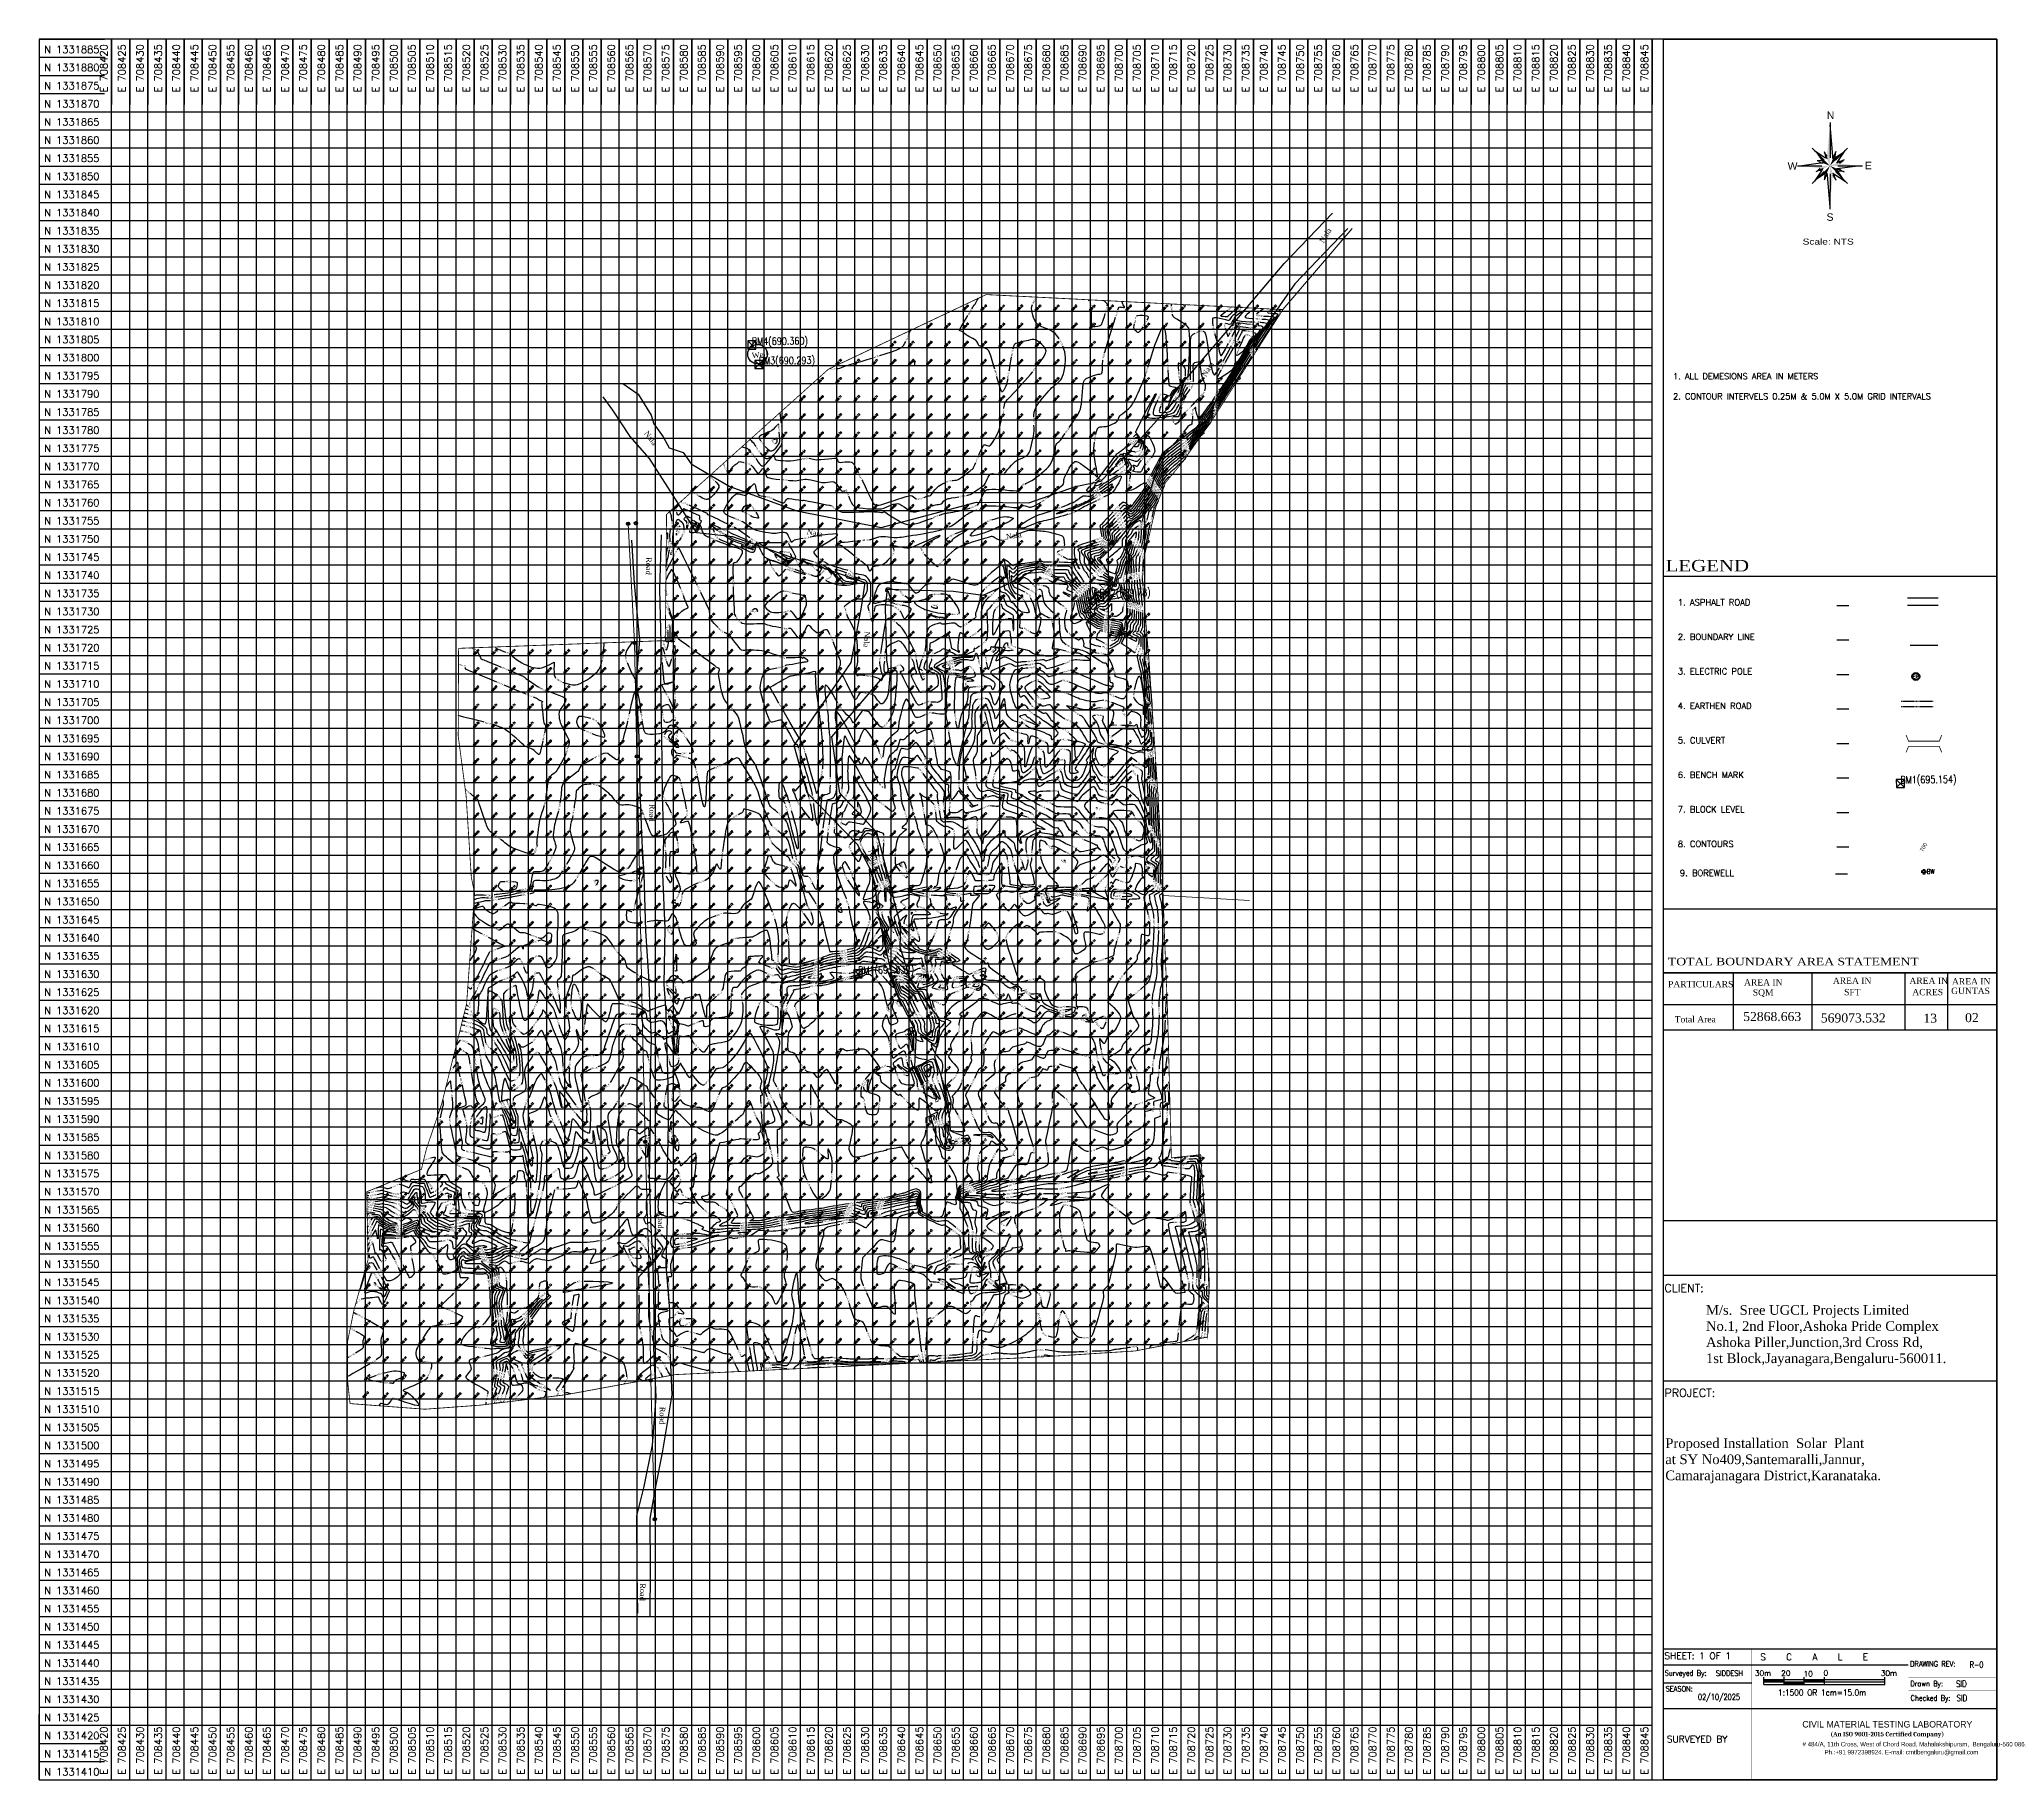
# Model space of a CAD drawing. Header units: millimetres. Extents: x 708400 to 708940, y 1331410 to 1331890.
import ezdxf
from ezdxf.enums import TextEntityAlignment as Align

# ---------------------------------------------------------------- set-up
doc = ezdxf.new("R2010")
doc.units = ezdxf.units.MM
doc.header["$PDMODE"] = 32
doc.header["$PDSIZE"] = 0.25
doc.linetypes.add('HIDDEN', pattern=[0.375, 0.25, -0.125])
for name, color, linetype in [('BLOCK LEVELS', 251, 'Continuous'), ('bm', 6, 'Continuous'), ('BORE_WELL', 4, 'Continuous'), ('BOREWELL', 4, 'Continuous'), ('BOUDNARY TEXT', 7, 'Continuous'), ('BOUNDARY', 7, 'Continuous'), ('Boundry', 7, 'Continuous'), ('Check Dam', 130, 'Continuous'), ('CONT-ANN', 210, 'Continuous'), ('CONT-MJR', 210, 'Continuous'), ('CONT-MNR', 90, 'Continuous'), ('CULVERT', 120, 'Continuous'), ('ELECTRIC LINE', 221, 'Continuous'), ('Electric Pole', 7, 'Continuous'), ('ELECTRIC-POST', 1, 'Continuous'), ('FENCE', 11, 'Continuous'), ('grid', 4, 'Continuous'), ('Mud Road', 10, 'Continuous'), ('nala', 190, 'Continuous'), ('OBJ', 10, 'Continuous'), ('Road', 24, 'Continuous'), ('TEXT', 7, 'Continuous'), ('TITL', 7, 'Continuous'), ('TITLE', 7, 'Continuous'), ('trees', 104, 'Continuous'), ('Well', 184, 'Continuous')]:
    doc.layers.add(name, color=color, linetype=linetype)
doc.styles.add('ariel', font='ARIALN.TTF')
doc.styles.add('DBT', font='dutcheb.ttf')
doc.styles.add('RC', font='romanc.shx', dxfattribs={"width": 0.8, "height": 1.8})
doc.styles.add('ROMANS', font='ROMANS', dxfattribs={"width": 0.75})
doc.styles.add('RS', font='romans.shx', dxfattribs={"height": 5})
doc.styles.add('SEN', font='arial.ttf', dxfattribs={"height": 1.6})
doc.styles.add('SS', font='sanss___.ttf', dxfattribs={"height": 1})
doc.styles.add('ti', font='times.ttf', dxfattribs={"height": 1.6})
doc.styles.add('TR', font='times.ttf')
doc.linetypes.add('F-LINE', pattern='A,0.5,0.1,["X",Standard,S=0.3,R=0,X=0,Y=-0.15],0.1', length=0.7)
doc.linetypes.add('POWER', pattern='A,10,-0.2,[131,ltypeshp.shx,S=0.4,R=0,X=-0.2,Y=0],-0.2,[131,ltypeshp.shx,S=0.4,R=180,X=1.2,Y=0],-1.2,-0.2,[131,ltypeshp.shx,S=0.4,R=0,X=-0.2,Y=0],-0.2,[131,ltypeshp.shx,S=0.4,R=180,X=1.2,Y=0],-1.2,-0.2,[131,ltypeshp.shx,S=0.4,R=0,X=-0.2,Y=0],-0.2,[131,ltypeshp.shx,S=0.4,R=180,X=1.2,Y=0],-1.2', length=14.8)

# ---------------------------------------------------------------- blocks, each defined once
blk = doc.blocks.new('e')
at = {"layer": 'Electric Pole'}
h = blk.add_hatch(color=1, dxfattribs=at)
edge = h.paths.add_edge_path(flags=16)
edge.add_arc((0, 0), 1.32, 0, 360)
edge = h.paths.add_edge_path()
edge.add_arc((0, 0), 1.52, 0, 360)
at = {"layer": 'Electric Pole', "color": 1}
for radius in [1.52, 1.32]:
    blk.add_circle((0, 0), radius, dxfattribs=at)
at = {"layer": 'Electric Pole', "style": 'RS'}
blk.add_text('EP', height=1.4, dxfattribs=at).set_placement((-1.27, -0.74))
blk = doc.blocks.new('A$C644366BB')
at = {"layer": 'trees', "color": 97, "true_color": 0x279b30}
for p, q in [((0.1, 3.3), (0, 3.3)), ((0.1, 3.3), (0, 3.3)), ((0, 3.2), (0, 3.2)), ((0, 3.2), (0, 3.2)), ((0.1, 3.2), (0, 3.2)), ((0.1, 3.7), (0.1, 3.7)), ((0.1, 3.6), (0.1, 3.6)), ((0.2, 3.4), (0.1, 3.3)), ((0.1, 3.3), (0.1, 3.2)), ((0.1, 3.3), (0.1, 3.2)), ((0.1, 3.3), (0.1, 3.2)), ((0.1, 3.2), (0.1, 3.2)), ((0.3, 3.7), (0.2, 3.6)), ((0.3, 3.7), (0.2, 3.6)), ((0.2, 3.7), (0.2, 3.7)), ((0.3, 3.4), (0.2, 3.2)), ((0.2, 3.4), (0.2, 3.2)), ((0.2, 3.4), (0.2, 3.2)), ((0.5, 3.7), (0.3, 3.8)), ((0.3, 3.7), (0.3, 3.6)), ((0.4, 3.7), (0.3, 3.6)), ((0.3, 3.4), (0.3, 3.2)), ((0.4, 3.9), (0.4, 3.9)), ((0.5, 3.9), (0.5, 3.9)), ((0.5, 3.9), (0.5, 3.8)), ((0.5, 3.9), (0.5, 3.8)), ((0.6, 3.9), (0.5, 3.8)), ((0.7, 3.2), (0.5, 3.1)), ((0.6, 3.1), (0.5, 3.1)), ((0.6, 3.9), (0.6, 3.9)), ((0.6, 3.8), (0.6, 3.9)), ((0.7, 3.8), (0.6, 3.9)), ((0.6, 3.2), (0.8, 3)), ((0.6, 3.1), (0.7, 3)), ((0.6, 2.9), (0.6, 2.9)), ((0.7, 3.4), (0.8, 3.1)), ((0.7, 3.3), (0.8, 3.1)), ((1, 3.8), (0.8, 3.7)), ((0.9, 3.9), (0.9, 4)), ((0.9, 3.9), (0.9, 4)), ((0.9, 3.8), (1, 3.9)), ((0.9, 3.8), (0.9, 3.9)), ((0.9, 3.9), (1.1, 3.9)), ((0.9, 3.8), (1, 3.8)), ((1, 3.9), (1, 4)), ((1, 4), (1, 3.9)), ((1, 3.9), (1.1, 3.9)), ((1, 3.8), (1.2, 3.8)), ((1.1, 3.4), (1, 3.1)), ((1.1, 3.3), (1, 3.1)), ((1.1, 3.8), (1.2, 3.6)), ((1.1, 3.8), (1.2, 3.6)), ((1.1, 3.3), (1.1, 3.1)), ((1.2, 3.8), (1.3, 3.9)), ((1.3, 3.5), (1.2, 3.4)), ((1.3, 3.5), (1.2, 3.4)), ((1.2, 3.1), (1.2, 3)), ((1.2, 3), (1.2, 3)), ((1.3, 3.8), (1.3, 3.7)), ((1.3, 3.8), (1.3, 3.6)), ((1.4, 3.5), (1.3, 3.3)), ((1.3, 3.5), (1.4, 3.5)), ((1.4, 3.5), (1.4, 3.5))]:
    blk.add_line(p, q, dxfattribs=at)
at = {"layer": 'trees', "color": 84, "true_color": 0x2aaf18}
for p, q in [((0.1, 3.7), (0.1, 3.6)), ((0.1, 3.7), (0.1, 3.6)), ((0.4, 3.7), (0.2, 3.8)), ((0.2, 3.7), (0.2, 3.6)), ((0.5, 3.9), (0.4, 4)), ((0.4, 3.9), (0.4, 4)), ((0.4, 3.9), (0.4, 3.9)), ((0.4, 3.9), (0.4, 3.9)), ((0.6, 3.9), (0.5, 4)), ((0.6, 3), (0.5, 3)), ((0.6, 3), (0.7, 3)), ((0.6, 3), (0.6, 3)), ((0.6, 2.9), (0.6, 2.9)), ((0.6, 2.9), (0.7, 2.9)), ((1.1, 3.3), (1.2, 3.1)), ((1.1, 3.3), (1.2, 3.2)), ((1.2, 3.2), (1.1, 3)), ((1.2, 3.2), (1.1, 3.1)), ((1.2, 3.2), (1.2, 3.1)), ((1.2, 3.1), (1.2, 3)), ((1.3, 3.8), (1.4, 3.8)), ((1.4, 3.5), (1.3, 3.3))]:
    blk.add_line(p, q, dxfattribs=at)
at = {"layer": 'trees', "color": 97, "true_color": 0x25742c}
for p, q in [((0.3, 3.4), (0.1, 3.4)), ((0.3, 3.7), (0.2, 3.7)), ((0.3, 3.5), (0.2, 3.5)), ((0.4, 3.5), (0.2, 3.5)), ((0.5, 3.5), (0.3, 3.6)), ((0.4, 3.5), (0.3, 3.2)), ((0.5, 3.7), (0.4, 3.6)), ((0.4, 3.7), (0.4, 3.6)), ((0.4, 3.5), (0.4, 3.2)), ((0.6, 3.8), (0.5, 3.8)), ((0.5, 3.7), (0.5, 3.8)), ((0.6, 3.7), (0.5, 3.6)), ((0.6, 3.7), (0.5, 3.6)), ((0.7, 3.7), (0.5, 3.7)), ((0.6, 3.5), (0.5, 3.6)), ((0.5, 3.5), (0.5, 3.2)), ((0.5, 3.5), (0.5, 3.3)), ((0.7, 3.3), (0.5, 3.2)), ((0.7, 3.8), (0.6, 3.7)), ((0.7, 3.8), (0.6, 3.8)), ((0.6, 3.5), (0.6, 3.3)), ((0.7, 3.4), (0.6, 3.3)), ((0.7, 3.7), (0.7, 3.9)), ((0.8, 3.7), (0.7, 3.7)), ((0.7, 3.4), (0.9, 3.2)), ((0.9, 3.7), (0.8, 3.9)), ((0.8, 3.7), (0.8, 3.8)), ((0.8, 3.7), (0.8, 3.8)), ((1, 3.7), (1, 3.8)), ((1, 3.7), (1.1, 3.6)), ((1, 3.7), (1.1, 3.6)), ((1.1, 3.6), (1, 3.5)), ((1.1, 3.6), (1, 3.5)), ((1, 3.4), (1, 3.2)), ((1, 3.4), (1, 3.2)), ((1, 3.4), (1.2, 3.3)), ((1.2, 3.6), (1.1, 3.5)), ((1.2, 3.6), (1.1, 3.5)), ((1.2, 3.8), (1.3, 3.6)), ((1.2, 3.6), (1.3, 3.6)), ((1.3, 3.5), (1.2, 3.4))]:
    blk.add_line(p, q, dxfattribs=at)
at = {"layer": 'trees', "color": 99, "true_color": 0x1a511e}
for p, q in [((0.7, 3.6), (0.5, 3.6)), ((0.7, 3.6), (0.6, 3.6)), ((0.7, 3.6), (0.6, 3.6)), ((0.6, 3.5), (0.6, 3.4)), ((0.8, 3.5), (0.6, 3.4)), ((0.7, 3.5), (0.6, 3.4)), ((0.8, 3.6), (0.7, 3.7)), ((0.8, 3.6), (0.7, 3.7)), ((0.8, 3.6), (0.7, 3.6)), ((0.7, 3.5), (0.7, 3.5)), ((0.8, 3.5), (0.7, 3.5)), ((0.8, 3.5), (0.7, 3.5)), ((0.9, 3.7), (0.8, 3.6)), ((0.8, 3.6), (0.8, 3.7)), ((0.8, 3.5), (0.9, 3.4)), ((0.8, 3.5), (0.9, 3.3)), ((0.8, 3.5), (0.9, 3.5)), ((0.9, 3.7), (1, 3.6)), ((1, 3.7), (0.9, 3.6)), ((0.9, 3.6), (1, 3.6)), ((0.9, 3.6), (0.9, 3.6)), ((0.9, 3.6), (0.9, 3.5)), ((1, 3.6), (0.9, 3.5)), ((0.9, 3.5), (0.9, 3.4)), ((0.9, 3.5), (1.1, 3.4)), ((0.9, 3.5), (0.9, 3.3)), ((0.9, 3.5), (1, 3.5)), ((0.9, 3.5), (0.9, 3.5)), ((1, 3.6), (1, 3.5))]:
    blk.add_line(p, q, dxfattribs=at)
at = {"layer": 'trees', "color": 47, "true_color": 0x8d6a35}
for p, q in [((0.7, 0.2), (0.6, 0)), ((0.8, 0.9), (0.7, 0.2)), ((0.9, 3.4), (0.8, 2.9)), ((0.8, 1.9), (0.8, 0.9)), ((0.9, 3.4), (0.9, 3)), ((0.9, 3), (1, 1.4)), ((0.9, 0.5), (0.9, 0))]:
    blk.add_line(p, q, dxfattribs=at)
at = {"layer": 'trees', "color": 45, "true_color": 0xba8d4a}
for p, q in [((0.8, 2.9), (0.8, 1.9)), ((0.9, 1.8), (0.8, 1.8)), ((0.9, 1.6), (0.8, 1.5)), ((1, 1.4), (0.9, 0.5))]:
    blk.add_line(p, q, dxfattribs=at)
at = {"layer": 'trees', "color": 49, "true_color": 0x594322}
for p, q in [((0.9, 2), (0.8, 2)), ((1, 1.7), (0.8, 1.6)), ((0.9, 1.6), (0.8, 1.6))]:
    blk.add_line(p, q, dxfattribs=at)
at = {"layer": 'trees', "color": 97, "true_color": 0x279b30}
for centre, radius, start, end in [((0.4, 3.1), 0.644, 45.6787, 123.8073), ((0.7, 2.6), 0.913, 84.1773, 144.0122), ((0.3, 3.4), 0.508, 16.118, 88.5968), ((1.5, 2.9), 0.906, 138.6215, 183.8057), ((1.2, 3.6), 0.394, 115.8877, 189.715), ((1.3, 3.3), 0.518, 67.4695, 152.3289), ((0.6, 3), 0.655, 2.5867, 66.2408), ((1, 3), 0.568, 32.4678, 111.6169)]:
    blk.add_arc(centre, radius, start, end, dxfattribs=at)
blk = doc.blocks.new('N1')
at = {"layer": 'TITL'}
for p, q in [((0, 23.9), (0, 4.4)), ((-17.9, 0), (-4.5, 0)), ((-3.8, 1.5), (-5.3, 1.4)), ((1.6, 4.1), (1.5, 5.3)), ((3.7, 1.5), (4.6, 2.9)), ((4.4, 0), (17.9, 0)), ((-3.9, -1.5), (-4.7, -2.8)), ((-1.8, -4), (-1.6, -5.2)), ((0, -4.4), (-0.1, -23.9)), ((1.6, -4), (2.7, -4.7)), ((3.7, -1.5), (5.3, -1.3))]:
    blk.add_line(p, q, dxfattribs=at)
at = {"layer": 'TITL', "color": 202}
for p, q in [((1.5, 5.3), (0, 22.7)), ((-5.3, 1.4), (-15.5, 0)), ((-1.6, -5.2), (-0.1, -22.7)), ((5.3, -1.3), (15.4, 0))]:
    blk.add_line(p, q, dxfattribs=at)
at = {"layer": 'TITL', "color": 150}
for p, q in [((-9.8, 9.8), (-3.2, 3.2)), ((-8.5, 8.5), (-2.8, 4.7)), ((9.7, 9.8), (3.1, 3.1)), ((4.6, 2.9), (8.4, 8.5)), ((-3.2, -3.1), (-9.8, -9.7)), ((-4.7, -2.8), (-8.5, -8.4)), ((2.7, -4.7), (8.4, -8.4)), ((3.1, -3.1), (9.7, -9.7))]:
    blk.add_line(p, q, dxfattribs=at)
at = {"layer": 'TITL', "color": 66}
for p, q in [((-7.2, 3), (-4.7, 2.9)), ((-3.3, 7.9), (-1.8, 4.1)), ((-1.6, 5.3), (-3, 7.2)), ((-1.8, 4.1), (-2.8, 4.7)), ((3.3, 7.9), (1.6, 4.1)), ((2.9, 7.1), (2.7, 4.7)), ((7.9, 3.3), (4, 1.6)), ((5.3, 1.4), (7.2, 3)), ((-4.1, -1.6), (-7.9, -3.3)), ((-7.2, -3), (-5.4, -1.3)), ((-1.8, -4), (-3.3, -7.9)), ((-2.8, -4.7), (-3, -7.2)), ((1.5, -5.2), (2.9, -7.2)), ((1.6, -4), (3.2, -7.9)), ((4, -1.6), (7.9, -3.3)), ((4.6, -2.8), (7.2, -3))]:
    blk.add_line(p, q, dxfattribs=at)
at = {"layer": 'TITL', "color": 202}
for points in [[(0, 0), (0, 22.7), (-1.8, 4.1)], [(0, 0), (-15.5, 0), (-3.9, -1.5)], [(0, 0), (-0.1, -22.7), (1.6, -4)], [(0, 0), (15.4, 0), (3.7, 1.5)]]:
    blk.add_solid(points, dxfattribs=at)
at = {"layer": 'TITL', "color": 150}
for points in [[(0, 0), (-8.5, 8.5), (-3.8, 1.5)], [(0, 0), (-8.5, -8.4), (-1.8, -4)], [(0, 0), (8.4, 8.5), (1.6, 4.1)], [(0, 0), (8.4, -8.4), (3.7, -1.5)]]:
    blk.add_solid(points, dxfattribs=at)
at = {"layer": 'TITL', "color": 66}
for points in [[(-3.8, 1.5), (-5.3, 1.4), (-7.2, 3)], [(-1.8, 4.1), (-2.8, 4.7), (-3, 7.2)], [(1.6, 4.1), (1.5, 5.3), (3, 7.1)], [(3.7, 1.5), (4.6, 2.9), (7.2, 3)], [(-3.9, -1.5), (-4.7, -2.8), (-7.2, -3)], [(-1.8, -4), (-1.6, -5.2), (-3, -7.2)], [(1.6, -4), (2.7, -4.7), (2.9, -7.2)], [(3.7, -1.5), (5.3, -1.3), (7.2, -3)]]:
    blk.add_solid(points, dxfattribs=at)
at = {"layer": 'TITL', "color": 7, "style": 'SEN'}
for s, p in [('N', (0.3, 28, 3)), ('W', (-20.7, -0.1, 3)), ('E', (21.2, 0.2, 3)), ('S', (0, -28.3, 3))]:
    blk.add_text(s, height=4.12, dxfattribs=at).set_placement(p, align=Align.MIDDLE_CENTER)
blk = doc.blocks.new('*X8')
at = {"color": 0}
for p, q in [((2510.88, 2453.42), (2511.94, 2454.48)), ((2510.88, 2453.6), (2511.76, 2454.48)), ((2510.88, 2453.78), (2511.58, 2454.48)), ((2510.88, 2453.95), (2511.41, 2454.48)), ((2510.88, 2454.13), (2511.23, 2454.48)), ((2510.88, 2454.31), (2511.05, 2454.48)), ((2510.91, 2453.28), (2512.11, 2454.48)), ((2511.09, 2453.28), (2512.29, 2454.48)), ((2511.27, 2453.28), (2512.47, 2454.48)), ((2511.44, 2453.28), (2512.64, 2454.48)), ((2511.62, 2453.28), (2512.82, 2454.48)), ((2511.8, 2453.28), (2513, 2454.48)), ((2511.97, 2453.28), (2513.17, 2454.48)), ((2512.15, 2453.28), (2513.35, 2454.48)), ((2512.33, 2453.28), (2513.53, 2454.48)), ((2512.5, 2453.28), (2513.7, 2454.48)), ((2512.68, 2453.28), (2513.88, 2454.48)), ((2512.86, 2453.28), (2514.06, 2454.48)), ((2513.03, 2453.28), (2514.23, 2454.48)), ((2513.21, 2453.28), (2514.41, 2454.48)), ((2513.39, 2453.28), (2514.59, 2454.48)), ((2513.56, 2453.28), (2514.76, 2454.48)), ((2513.74, 2453.28), (2514.94, 2454.48)), ((2513.92, 2453.28), (2515.12, 2454.48)), ((2514.1, 2453.28), (2515.3, 2454.48)), ((2514.27, 2453.28), (2515.47, 2454.48)), ((2514.45, 2453.28), (2515.65, 2454.48)), ((2514.63, 2453.28), (2515.83, 2454.48)), ((2514.8, 2453.28), (2516, 2454.48)), ((2514.98, 2453.28), (2516.18, 2454.48)), ((2515.16, 2453.28), (2516.36, 2454.48)), ((2515.33, 2453.28), (2516.53, 2454.48)), ((2515.51, 2453.28), (2516.71, 2454.48)), ((2515.69, 2453.28), (2516.89, 2454.48)), ((2515.86, 2453.28), (2517.06, 2454.48)), ((2516.04, 2453.28), (2517.24, 2454.48)), ((2516.22, 2453.28), (2517.42, 2454.48)), ((2516.39, 2453.28), (2517.59, 2454.48)), ((2516.57, 2453.28), (2517.77, 2454.48)), ((2516.75, 2453.28), (2517.95, 2454.48)), ((2516.92, 2453.28), (2518.12, 2454.48)), ((2517.1, 2453.28), (2518.3, 2454.48)), ((2517.28, 2453.28), (2518.48, 2454.48)), ((2517.45, 2453.28), (2518.65, 2454.48)), ((2517.63, 2453.28), (2518.83, 2454.48)), ((2517.81, 2453.28), (2519.01, 2454.48)), ((2517.98, 2453.28), (2519.18, 2454.48)), ((2518.16, 2453.28), (2519.36, 2454.48)), ((2518.34, 2453.28), (2519.54, 2454.48)), ((2518.51, 2453.28), (2519.71, 2454.48)), ((2518.69, 2453.28), (2519.89, 2454.48)), ((2518.87, 2453.28), (2520.07, 2454.48)), ((2519.05, 2453.28), (2520.25, 2454.48)), ((2519.22, 2453.28), (2520.42, 2454.48)), ((2519.4, 2453.28), (2520.6, 2454.48)), ((2519.58, 2453.28), (2520.78, 2454.48)), ((2519.75, 2453.28), (2520.88, 2454.41)), ((2519.93, 2453.28), (2520.88, 2454.23)), ((2520.11, 2453.28), (2520.88, 2454.06)), ((2530.88, 2454.33), (2531.03, 2454.48)), ((2530.88, 2454.16), (2531.21, 2454.48)), ((2530.88, 2453.98), (2531.38, 2454.48)), ((2530.88, 2453.8), (2531.56, 2454.48)), ((2530.88, 2453.63), (2531.74, 2454.48)), ((2530.88, 2453.45), (2531.91, 2454.48)), ((2530.89, 2453.28), (2532.09, 2454.48)), ((2531.07, 2453.28), (2532.27, 2454.48)), ((2531.24, 2453.28), (2532.44, 2454.48)), ((2531.42, 2453.28), (2532.62, 2454.48)), ((2531.6, 2453.28), (2532.8, 2454.48)), ((2531.77, 2453.28), (2532.97, 2454.48)), ((2531.95, 2453.28), (2533.15, 2454.48)), ((2532.13, 2453.28), (2533.33, 2454.48)), ((2532.3, 2453.28), (2533.5, 2454.48)), ((2532.48, 2453.28), (2533.68, 2454.48)), ((2532.66, 2453.28), (2533.86, 2454.48)), ((2532.83, 2453.28), (2534.03, 2454.48)), ((2533.01, 2453.28), (2534.21, 2454.48)), ((2533.19, 2453.28), (2534.39, 2454.48)), ((2533.36, 2453.28), (2534.56, 2454.48)), ((2533.54, 2453.28), (2534.74, 2454.48)), ((2533.72, 2453.28), (2534.92, 2454.48)), ((2533.89, 2453.28), (2535.09, 2454.48)), ((2534.07, 2453.28), (2535.27, 2454.48)), ((2534.25, 2453.28), (2535.45, 2454.48)), ((2534.42, 2453.28), (2535.62, 2454.48)), ((2534.6, 2453.28), (2535.8, 2454.48)), ((2534.78, 2453.28), (2535.98, 2454.48)), ((2534.95, 2453.28), (2536.15, 2454.48)), ((2535.13, 2453.28), (2536.33, 2454.48)), ((2535.31, 2453.28), (2536.51, 2454.48)), ((2535.49, 2453.28), (2536.69, 2454.48)), ((2535.66, 2453.28), (2536.86, 2454.48)), ((2535.84, 2453.28), (2537.04, 2454.48)), ((2536.02, 2453.28), (2537.22, 2454.48)), ((2536.19, 2453.28), (2537.39, 2454.48)), ((2536.37, 2453.28), (2537.57, 2454.48)), ((2536.55, 2453.28), (2537.75, 2454.48)), ((2536.72, 2453.28), (2537.92, 2454.48)), ((2536.9, 2453.28), (2538.1, 2454.48)), ((2537.08, 2453.28), (2538.28, 2454.48)), ((2537.25, 2453.28), (2538.45, 2454.48)), ((2537.43, 2453.28), (2538.63, 2454.48)), ((2537.61, 2453.28), (2538.81, 2454.48)), ((2537.78, 2453.28), (2538.98, 2454.48)), ((2537.96, 2453.28), (2539.16, 2454.48)), ((2538.14, 2453.28), (2539.34, 2454.48)), ((2538.31, 2453.28), (2539.51, 2454.48)), ((2538.49, 2453.28), (2539.69, 2454.48)), ((2538.67, 2453.28), (2539.87, 2454.48)), ((2538.84, 2453.28), (2540.04, 2454.48)), ((2539.02, 2453.28), (2540.22, 2454.48)), ((2539.2, 2453.28), (2540.4, 2454.48)), ((2539.37, 2453.28), (2540.57, 2454.48)), ((2539.55, 2453.28), (2540.75, 2454.48)), ((2539.73, 2453.28), (2540.88, 2454.43)), ((2539.9, 2453.28), (2540.88, 2454.26)), ((2540.08, 2453.28), (2540.88, 2454.08)), ((2520.28, 2453.28), (2520.88, 2453.88)), ((2520.46, 2453.28), (2520.88, 2453.7)), ((2520.64, 2453.28), (2520.88, 2453.52)), ((2520.81, 2453.28), (2520.88, 2453.35)), ((2520.88, 2452.11), (2522.05, 2453.28)), ((2520.88, 2452.29), (2521.87, 2453.28)), ((2520.88, 2452.46), (2521.7, 2453.28)), ((2520.88, 2452.64), (2521.52, 2453.28)), ((2520.88, 2452.82), (2521.34, 2453.28)), ((2520.88, 2452.99), (2521.17, 2453.28)), ((2520.88, 2453.17), (2520.99, 2453.28)), ((2521.03, 2452.08), (2522.23, 2453.28)), ((2521.2, 2452.08), (2522.4, 2453.28)), ((2521.38, 2452.08), (2522.58, 2453.28)), ((2521.56, 2452.08), (2522.76, 2453.28)), ((2521.73, 2452.08), (2522.93, 2453.28)), ((2521.91, 2452.08), (2523.11, 2453.28)), ((2522.09, 2452.08), (2523.29, 2453.28)), ((2522.26, 2452.08), (2523.46, 2453.28)), ((2522.44, 2452.08), (2523.64, 2453.28)), ((2522.62, 2452.08), (2523.82, 2453.28)), ((2522.79, 2452.08), (2523.99, 2453.28)), ((2522.97, 2452.08), (2524.17, 2453.28)), ((2523.15, 2452.08), (2524.35, 2453.28)), ((2523.33, 2452.08), (2524.53, 2453.28)), ((2523.5, 2452.08), (2524.7, 2453.28)), ((2523.68, 2452.08), (2524.88, 2453.28)), ((2523.86, 2452.08), (2525.06, 2453.28)), ((2524.03, 2452.08), (2525.23, 2453.28)), ((2524.21, 2452.08), (2525.41, 2453.28)), ((2524.39, 2452.08), (2525.59, 2453.28)), ((2524.56, 2452.08), (2525.76, 2453.28)), ((2524.74, 2452.08), (2525.94, 2453.28)), ((2524.92, 2452.08), (2526.12, 2453.28)), ((2525.09, 2452.08), (2526.29, 2453.28)), ((2525.27, 2452.08), (2526.47, 2453.28)), ((2525.45, 2452.08), (2526.65, 2453.28)), ((2525.62, 2452.08), (2526.82, 2453.28)), ((2525.8, 2452.08), (2527, 2453.28)), ((2525.98, 2452.08), (2527.18, 2453.28)), ((2526.15, 2452.08), (2527.35, 2453.28)), ((2526.33, 2452.08), (2527.53, 2453.28)), ((2526.51, 2452.08), (2527.71, 2453.28)), ((2526.68, 2452.08), (2527.88, 2453.28)), ((2526.86, 2452.08), (2528.06, 2453.28)), ((2527.04, 2452.08), (2528.24, 2453.28)), ((2527.21, 2452.08), (2528.41, 2453.28)), ((2527.39, 2452.08), (2528.59, 2453.28)), ((2527.57, 2452.08), (2528.77, 2453.28)), ((2527.74, 2452.08), (2528.94, 2453.28)), ((2527.92, 2452.08), (2529.12, 2453.28)), ((2528.1, 2452.08), (2529.3, 2453.28)), ((2528.27, 2452.08), (2529.47, 2453.28)), ((2528.45, 2452.08), (2529.65, 2453.28)), ((2528.63, 2452.08), (2529.83, 2453.28)), ((2528.81, 2452.08), (2530.01, 2453.28)), ((2528.98, 2452.08), (2530.18, 2453.28)), ((2529.16, 2452.08), (2530.36, 2453.28)), ((2529.34, 2452.08), (2530.54, 2453.28)), ((2529.51, 2452.08), (2530.71, 2453.28)), ((2529.69, 2452.08), (2530.88, 2453.27)), ((2529.87, 2452.08), (2530.88, 2453.1)), ((2530.04, 2452.08), (2530.88, 2452.92)), ((2530.22, 2452.08), (2530.88, 2452.74)), ((2530.4, 2452.08), (2530.88, 2452.56)), ((2530.57, 2452.08), (2530.88, 2452.39)), ((2530.75, 2452.08), (2530.88, 2452.21)), ((2540.26, 2453.28), (2540.88, 2453.9)), ((2540.44, 2453.28), (2540.88, 2453.73)), ((2540.61, 2453.28), (2540.88, 2453.55)), ((2540.79, 2453.28), (2540.88, 2453.37))]:
    blk.add_line(p, q, dxfattribs=at)
blk = doc.blocks.new('BW')
for points in [[(-0.74, 0.26), (-1.14, 0.26)], [(-0.26, 1.14), (-0.26, 0.74)], [(0.26, 1.14), (0.26, 0.74)], [(1.14, 0.26), (0.74, 0.26)], [(-0.74, -0.26), (-1.14, -0.26)], [(-0.26, -0.74), (-0.26, -1.14)], [(0.26, -0.74), (0.26, -1.14)], [(1.14, -0.26), (0.74, -0.26)]]:
    blk.add_lwpolyline(points)
for radius in [0.781, 0.521]:
    blk.add_circle((0, 0), radius)
blk = doc.blocks.new('BWP')
blk.add_blockref('BW', (0, 0))
at = {"style": 'ROMANS', "width": 0.75}
blk.add_text('BW', height=2, dxfattribs=at).set_placement((1.37, -0.87))
blk = doc.blocks.new('BW1')
at = {"layer": 'BORE_WELL'}
blk.add_blockref('BWP', (0, 0), dxfattribs=at)
blk = doc.blocks.new('tbm')
at = {"layer": 'bm'}
for p, q in [((1, 1), (-1, 1)), ((-1, 1), (-1, -1)), ((1, -1), (1, 1)), ((-1, -1), (1, -1))]:
    blk.add_line(p, q, dxfattribs=at)
for points in [[(1, 1), (-1, -1)], [(-1, 1), (1, -1)]]:
    blk.add_lwpolyline(points, dxfattribs=at)

msp = doc.modelspace()

# ---------------------------------------------------------------- linework, layer by layer
for points in [[(708400, 1331410), (708940, 1331410), (708940, 1331890), (708400, 1331890)], [(708848.04, 1331890), (708940, 1331890), (708940, 1331410), (708848.04, 1331410)], [(708940, 1331650.05), (708848.04, 1331650.05), (708848.04, 1331741.88), (708940, 1331741.88)], [(708848.04, 1331632.54), (708940, 1331632.54), (708940, 1331616.68), (708848.04, 1331616.68)]]:
    msp.add_lwpolyline(points, close=True)
for points in [[(708848.04, 1331410), (708848.04, 1331890)], [(708884.21, 1331410), (708940, 1331410)]]:
    msp.add_lwpolyline(points)
at = {"color": 6}
for points in [[(708895.89, 1331733.85), (708899.23, 1331733.85)], [(708895.89, 1331724.33), (708899.23, 1331724.33)], [(708895.89, 1331714.81), (708899.23, 1331714.81)], [(708895.89, 1331705.29), (708899.23, 1331705.29)], [(708895.89, 1331695.78), (708899.23, 1331695.78)], [(708895.89, 1331686.26), (708899.23, 1331686.26)], [(708895.89, 1331676.74), (708899.23, 1331676.74)], [(708895.89, 1331667.22), (708899.23, 1331667.22)], [(708895.49, 1331659.78), (708898.83, 1331659.78)]]:
    msp.add_lwpolyline(points, dxfattribs=at)
at = {"layer": 'BLOCK LEVELS', "color": 251}
for p in [(708645, 1331810, 689.69), (708650, 1331810, 689.59), (708655, 1331815, 689.55), (708655, 1331810, 689.48), (708660, 1331815, 689.4), (708660, 1331810, 689.41), (708665, 1331815, 689.41), (708665, 1331810, 689.36), (708670, 1331815, 689.33), (708670, 1331810, 689.33), (708675, 1331815, 689.23), (708675, 1331810, 689.32), (708680, 1331815, 689.15), (708680, 1331810, 689.23), (708685, 1331815, 689.07), (708685, 1331810, 689.08), (708690, 1331815, 689.24), (708690, 1331810, 689.23), (708695, 1331815, 689.18), (708695, 1331810, 689.04), (708700, 1331815, 688.89), (708700, 1331810, 688.82), (708705, 1331815, 688.89), (708705, 1331810, 688.76), (708710, 1331815, 688.79), (708710, 1331810, 688.74), (708715, 1331815, 688.71), (708715, 1331810, 688.79), (708720, 1331815, 688.66), (708720, 1331810, 688.54), (708725, 1331815, 688.59), (708725, 1331810, 688.81), (708730, 1331815, 688.62), (708730, 1331810, 688.77), (708735, 1331815, 689.29), (708735, 1331810, 688.45), (708740, 1331815, 689.82), (708635, 1331805, 689.79), (708640, 1331805, 689.72), (708645, 1331805, 689.65), (708650, 1331805, 689.59), (708655, 1331805, 689.55), (708660, 1331805, 689.5), (708665, 1331805, 689.48), (708670, 1331805, 689.53), (708675, 1331805, 689.61), (708680, 1331805, 689.34), (708685, 1331805, 689.1), (708690, 1331805, 689.13), (708695, 1331805, 688.97), (708700, 1331805, 688.79), (708705, 1331805, 688.79), (708710, 1331805, 688.7), (708715, 1331805, 688.9), (708720, 1331805, 688.38), (708725, 1331805, 688.73), (708730, 1331805, 688.14), (708735, 1331805, 689.57), (708620, 1331800, 689.78), (708625, 1331800, 689.72), (708630, 1331800, 689.71), (708635, 1331800, 689.68), (708640, 1331800, 689.68), (708645, 1331800, 689.69), (708650, 1331800, 689.64), (708655, 1331800, 689.59), (708660, 1331800, 689.57), (708665, 1331800, 689.49), (708670, 1331800, 689.55), (708675, 1331800, 689.51), (708680, 1331800, 689.33), (708685, 1331800, 689.14), (708690, 1331800, 689.04), (708695, 1331800, 688.94), (708700, 1331800, 688.81), (708705, 1331800, 688.81), (708710, 1331800, 688.66), (708715, 1331800, 689), (708720, 1331800, 688.24), (708725, 1331800, 688.61), (708730, 1331800, 688.43), (708615, 1331795, 689.7), (708620, 1331795, 689.72), (708625, 1331795, 689.72), (708630, 1331795, 689.69), (708635, 1331795, 689.66), (708640, 1331795, 689.67), (708645, 1331795, 689.68), (708650, 1331795, 689.65), (708655, 1331795, 689.63), (708660, 1331795, 689.64), (708665, 1331795, 689.49), (708670, 1331795, 689.53), (708675, 1331795, 689.38), (708680, 1331795, 689.26), (708685, 1331795, 689.1), (708690, 1331795, 688.98), (708695, 1331795, 688.93), (708700, 1331795, 688.84), (708705, 1331795, 688.71), (708710, 1331795, 688.62), (708715, 1331795, 688.97), (708720, 1331795, 688.15), (708725, 1331795, 688.35), (708730, 1331795, 690.19), (708610, 1331790, 689.69), (708615, 1331790, 689.69), (708620, 1331790, 689.71), (708625, 1331790, 689.73), (708630, 1331790, 689.71), (708635, 1331790, 689.68), (708640, 1331790, 689.67), (708645, 1331790, 689.66), (708650, 1331790, 689.65), (708655, 1331790, 689.67), (708660, 1331790, 689.71), (708665, 1331790, 689.55), (708670, 1331790, 689.41), (708675, 1331790, 689.28), (708680, 1331790, 689.18), (708685, 1331790, 689.08), (708690, 1331790, 688.92), (708695, 1331790, 688.9), (708700, 1331790, 688.8), (708705, 1331790, 688.6), (708710, 1331790, 688.98), (708715, 1331790, 688.59), (708720, 1331790, 688.44), (708725, 1331790, 689.25), (708605, 1331785, 689.7), (708610, 1331785, 689.69), (708615, 1331785, 689.69), (708620, 1331785, 689.7), (708625, 1331785, 689.73), (708630, 1331785, 689.72), (708635, 1331785, 689.69), (708640, 1331785, 689.69), (708645, 1331785, 689.68), (708650, 1331785, 689.66), (708655, 1331785, 689.65), (708660, 1331785, 689.63), (708665, 1331785, 689.51), (708670, 1331785, 689.35), (708675, 1331785, 689.24), (708680, 1331785, 689.11), (708685, 1331785, 689.01), (708690, 1331785, 688.87), (708695, 1331785, 688.79), (708700, 1331785, 688.67), (708705, 1331785, 688.45), (708710, 1331785, 688.33), (708715, 1331785, 688.29), (708720, 1331785, 688.5), (708600, 1331780, 690.08), (708605, 1331780, 689.71), (708610, 1331780, 689.69), (708615, 1331780, 689.69), (708620, 1331780, 689.7), (708625, 1331780, 689.71), (708630, 1331780, 689.73), (708635, 1331780, 689.72), (708640, 1331780, 689.71), (708645, 1331780, 689.69), (708650, 1331780, 689.67), (708655, 1331780, 689.59), (708660, 1331780, 689.54), (708665, 1331780, 689.47), (708670, 1331780, 689.31), (708675, 1331780, 689.23), (708680, 1331780, 689.03), (708685, 1331780, 688.92), (708690, 1331780, 688.82), (708695, 1331780, 688.66), (708700, 1331780, 688.56), (708705, 1331780, 688.28), (708710, 1331780, 688.4), (708715, 1331780, 688.53), (708720, 1331780, 690.32), (708595, 1331775, 689.37), (708600, 1331775, 689.74), (708605, 1331775, 689.55), (708610, 1331775, 689.54), (708615, 1331775, 689.54), (708620, 1331775, 689.53), (708625, 1331775, 689.57), (708630, 1331775, 689.68), (708635, 1331775, 689.7), (708640, 1331775, 689.71), (708645, 1331775, 689.7), (708650, 1331775, 689.67), (708655, 1331775, 689.56), (708660, 1331775, 689.48), (708665, 1331775, 689.39), (708670, 1331775, 689.28), (708675, 1331775, 689.19), (708680, 1331775, 688.99), (708685, 1331775, 688.82), (708690, 1331775, 688.79), (708695, 1331775, 688.62), (708700, 1331775, 688.65), (708705, 1331775, 688.12), (708710, 1331775, 688.73), (708715, 1331775, 689.95), (708590, 1331770, 689.24), (708595, 1331770, 689.11), (708600, 1331770, 689.22), (708605, 1331770, 689.31), (708610, 1331770, 689.32), (708615, 1331770, 689.34), (708620, 1331770, 689.35), (708625, 1331770, 689.46), (708630, 1331770, 689.64), (708635, 1331770, 689.66), (708640, 1331770, 689.68), (708645, 1331770, 689.69), (708650, 1331770, 689.63), (708655, 1331770, 689.51), (708660, 1331770, 689.38), (708665, 1331770, 689.25), (708670, 1331770, 689.13), (708675, 1331770, 689.03), (708680, 1331770, 688.88), (708685, 1331770, 688.7), (708690, 1331770, 688.74), (708695, 1331770, 688.98), (708700, 1331770, 688.57), (708705, 1331770, 688.37), (708710, 1331770, 690.03), (708580, 1331765, 688.98), (708585, 1331765, 688.94), (708590, 1331765, 689.13), (708595, 1331765, 689.01), (708600, 1331765, 689.05), (708605, 1331765, 689.07), (708610, 1331765, 689.1), (708615, 1331765, 689.12), (708620, 1331765, 689.18), (708625, 1331765, 689.34), (708630, 1331765, 689.56), (708635, 1331765, 689.62), (708640, 1331765, 689.67), (708645, 1331765, 689.58), (708650, 1331765, 689.36), (708655, 1331765, 689.3), (708660, 1331765, 689.16), (708665, 1331765, 688.97), (708670, 1331765, 688.97), (708675, 1331765, 688.85), (708680, 1331765, 688.75), (708685, 1331765, 688.63), (708690, 1331765, 688.67), (708695, 1331765, 688.4), (708700, 1331765, 688.55), (708705, 1331765, 689.1), (708575, 1331760, 689.6), (708580, 1331760, 689.42), (708585, 1331760, 689.19), (708590, 1331760, 688.96), (708595, 1331760, 688.69), (708600, 1331760, 688.9), (708605, 1331760, 688.87), (708610, 1331760, 688.96), (708615, 1331760, 688.96), (708620, 1331760, 688.98), (708625, 1331760, 689.03), (708630, 1331760, 689.07), (708635, 1331760, 689.08), (708640, 1331760, 689.24), (708645, 1331760, 689.18), (708650, 1331760, 689.07), (708655, 1331760, 688.96), (708660, 1331760, 688.68), (708665, 1331760, 688.7), (708670, 1331760, 688.65), (708675, 1331760, 688.68), (708680, 1331760, 688.47), (708685, 1331760, 688.33), (708690, 1331760, 688.65), (708695, 1331760, 688.64), (708700, 1331760, 689.41), (708705, 1331760, 690.49), (708575, 1331755, 689.55), (708580, 1331755, 689.48), (708585, 1331755, 689.33), (708590, 1331755, 689.35), (708595, 1331755, 689.1), (708600, 1331755, 688.94), (708605, 1331755, 688.88), (708610, 1331755, 688.89), (708615, 1331755, 688.91), (708620, 1331755, 688.98), (708625, 1331755, 688.94), (708630, 1331755, 688.91), (708635, 1331755, 688.86), (708640, 1331755, 688.91), (708645, 1331755, 688.8), (708650, 1331755, 688.74), (708655, 1331755, 688.58), (708660, 1331755, 688.4), (708665, 1331755, 688.63), (708670, 1331755, 688.53), (708675, 1331755, 688.74), (708680, 1331755, 688.73), (708685, 1331755, 688.71), (708690, 1331755, 688.68), (708695, 1331755, 689.47), (708700, 1331755, 690.6), (708705, 1331755, 690.91), (708575, 1331750, 689.41), (708580, 1331750, 689.69), (708585, 1331750, 689.62), (708590, 1331750, 689.55), (708595, 1331750, 689.04), (708600, 1331750, 689.15), (708605, 1331750, 689.36), (708610, 1331750, 689.08), (708615, 1331750, 689.04), (708620, 1331750, 688.79), (708625, 1331750, 688.69), (708630, 1331750, 688.66), (708635, 1331750, 688.74), (708640, 1331750, 688.72), (708645, 1331750, 688.7), (708650, 1331750, 688.56), (708655, 1331750, 688.76), (708660, 1331750, 688.82), (708665, 1331750, 688.81), (708670, 1331750, 688.79), (708675, 1331750, 688.79), (708680, 1331750, 688.76), (708685, 1331750, 688.74), (708690, 1331750, 689.19), (708695, 1331750, 690.3), (708700, 1331750, 690.04), (708705, 1331750, 691.17), (708575, 1331745, 689.94), (708575, 1331740, 690.07), (708580, 1331745, 689.73), (708580, 1331740, 689.77), (708585, 1331745, 689.66), (708585, 1331740, 689.69), (708590, 1331745, 689.57), (708590, 1331740, 689.58), (708595, 1331745, 689.48), (708595, 1331740, 689.45), (708600, 1331745, 689.48), (708600, 1331740, 689.46), (708605, 1331745, 689.52), (708605, 1331740, 689.35), (708610, 1331745, 689.21), (708610, 1331740, 689.38), (708615, 1331745, 689.34), (708615, 1331740, 689.46), (708620, 1331745, 688.98), (708620, 1331740, 689.13), (708625, 1331745, 688.87), (708625, 1331740, 689.18), (708630, 1331745, 688.73), (708630, 1331740, 688.82), (708635, 1331745, 688.8), (708635, 1331740, 689.05), (708640, 1331745, 688.87), (708640, 1331740, 688.94), (708645, 1331745, 688.8), (708645, 1331740, 688.97), (708650, 1331745, 688.8), (708650, 1331740, 688.99), (708655, 1331745, 688.86), (708655, 1331740, 689.01), (708660, 1331745, 688.86), (708660, 1331740, 689.04), (708665, 1331745, 688.95), (708665, 1331740, 689.39), (708670, 1331745, 689.09), (708670, 1331740, 690.02), (708675, 1331745, 689.42), (708675, 1331740, 690.46), (708680, 1331745, 689.17), (708680, 1331740, 690.49), (708685, 1331745, 689.05), (708685, 1331740, 689.9), (708690, 1331745, 689.56), (708690, 1331740, 688.85), (708695, 1331745, 690.47), (708695, 1331740, 689.31), (708700, 1331745, 689.55), (708700, 1331740, 689.78), (708575, 1331735, 690.15), (708580, 1331735, 689.9), (708585, 1331735, 689.73), (708590, 1331735, 689.59), (708595, 1331735, 689.42), (708600, 1331735, 689.32), (708605, 1331735, 689.14), (708610, 1331735, 689.18), (708615, 1331735, 689.36), (708620, 1331735, 689.35), (708625, 1331735, 689.23), (708630, 1331735, 688.96), (708635, 1331735, 689.06), (708640, 1331735, 689.27), (708645, 1331735, 689.32), (708650, 1331735, 689.34), (708655, 1331735, 689.14), (708660, 1331735, 689.35), (708665, 1331735, 689.88), (708670, 1331735, 689.3), (708675, 1331735, 689.93), (708680, 1331735, 690.46), (708685, 1331735, 690.72), (708690, 1331735, 689.09), (708695, 1331735, 689.08), (708700, 1331735, 689.28), (708575, 1331730, 689.99), (708580, 1331730, 689.86), (708585, 1331730, 689.76), (708590, 1331730, 689.62), (708595, 1331730, 689.46), (708600, 1331730, 689.46), (708605, 1331730, 689.43), (708610, 1331730, 689.29), (708615, 1331730, 689.43), (708620, 1331730, 689.37), (708625, 1331730, 689.22), (708630, 1331730, 689), (708635, 1331730, 689.25), (708640, 1331730, 689.03), (708645, 1331730, 689.11), (708650, 1331730, 689.03), (708655, 1331730, 689.16), (708660, 1331730, 689.52), (708665, 1331730, 690.08), (708670, 1331730, 689.83), (708675, 1331730, 689.65), (708680, 1331730, 690.09), (708685, 1331730, 690.8), (708690, 1331730, 690.23), (708695, 1331730, 689.36), (708700, 1331730, 689.47), (708705, 1331730, 691.26), (708575, 1331725, 689.9), (708580, 1331725, 689.94), (708585, 1331725, 689.87), (708590, 1331725, 689.77), (708595, 1331725, 689.63), (708600, 1331725, 689.62), (708605, 1331725, 689.58), (708610, 1331725, 689.49), (708615, 1331725, 689.53), (708620, 1331725, 689.44), (708625, 1331725, 689.26), (708630, 1331725, 689.11), (708635, 1331725, 689.43), (708640, 1331725, 689.18), (708645, 1331725, 689.27), (708650, 1331725, 689.54), (708655, 1331725, 689.56), (708660, 1331725, 689.65), (708665, 1331725, 689.77), (708670, 1331725, 689.88), (708675, 1331725, 689.79), (708680, 1331725, 690), (708685, 1331725, 690.46), (708690, 1331725, 690.73), (708695, 1331725, 691.23), (708700, 1331725, 690.27), (708705, 1331725, 691.28), (708520, 1331720, 689.94), (708525, 1331720, 690.12), (708530, 1331720, 690.24), (708535, 1331720, 690.32), (708540, 1331720, 690.31), (708545, 1331720, 690.32), (708550, 1331720, 690.31), (708555, 1331720, 690.25), (708560, 1331720, 690.13), (708565, 1331720, 690.19), (708570, 1331720, 690.09), (708575, 1331720, 689.94), (708580, 1331720, 690.03), (708585, 1331720, 689.97), (708590, 1331720, 689.88), (708595, 1331720, 689.8), (708600, 1331720, 689.79), (708605, 1331720, 689.73), (708610, 1331720, 689.73), (708615, 1331720, 689.65), (708620, 1331720, 689.51), (708625, 1331720, 689.29), (708630, 1331720, 689.15), (708635, 1331720, 689.59), (708640, 1331720, 689.52), (708645, 1331720, 689.45), (708650, 1331720, 689.94), (708655, 1331720, 689.83), (708660, 1331720, 689.9), (708665, 1331720, 689.67), (708670, 1331720, 689.56), (708675, 1331720, 689.71), (708680, 1331720, 689.75), (708685, 1331720, 689.87), (708690, 1331720, 690.2), (708695, 1331720, 690.58), (708700, 1331720, 690.54), (708705, 1331720, 691.29), (708520, 1331715, 689.73), (708525, 1331715, 689.85), (708530, 1331715, 689.96), (708535, 1331715, 690.12), (708540, 1331715, 690.2), (708545, 1331715, 690.31), (708550, 1331715, 690.3), (708555, 1331715, 690.2), (708560, 1331715, 690.18), (708565, 1331715, 690.2), (708570, 1331715, 690.14), (708575, 1331715, 689.96), (708580, 1331715, 690.11), (708585, 1331715, 690.05), (708590, 1331715, 689.95), (708595, 1331715, 689.88), (708600, 1331715, 689.78), (708605, 1331715, 689.63), (708610, 1331715, 689.51), (708615, 1331715, 689.58), (708620, 1331715, 689.53), (708625, 1331715, 689.28), (708630, 1331715, 689.21), (708635, 1331715, 689.56), (708640, 1331715, 689.58), (708645, 1331715, 689.28), (708650, 1331715, 690.14), (708655, 1331715, 690), (708660, 1331715, 689.74), (708665, 1331715, 690.09), (708670, 1331715, 690.36), (708675, 1331715, 690.47), (708680, 1331715, 690.21), (708685, 1331715, 690.3), (708690, 1331715, 690.15), (708695, 1331715, 690.23), (708700, 1331715, 690.53), (708705, 1331715, 691.21), (708520, 1331710, 689.67), (708525, 1331710, 689.67), (708530, 1331710, 689.69), (708535, 1331710, 689.8), (708540, 1331710, 689.98), (708545, 1331710, 690.13), (708550, 1331710, 690.15), (708555, 1331710, 690.15), (708560, 1331710, 690.17), (708565, 1331710, 690.25), (708570, 1331710, 690.12), (708575, 1331710, 690.27), (708580, 1331710, 690.13), (708585, 1331710, 690.07), (708590, 1331710, 689.95), (708595, 1331710, 689.86), (708600, 1331710, 689.68), (708605, 1331710, 689.46), (708610, 1331710, 689.39), (708615, 1331710, 689.56), (708620, 1331710, 689.66), (708625, 1331710, 689.44), (708630, 1331710, 689.46), (708635, 1331710, 689.61), (708640, 1331710, 689.81), (708645, 1331710, 689.52), (708650, 1331710, 690.08), (708655, 1331710, 689.53), (708660, 1331710, 689.95), (708665, 1331710, 690.02), (708670, 1331710, 690.47), (708675, 1331710, 691.05), (708680, 1331710, 690.76), (708685, 1331710, 690.67), (708690, 1331710, 690.51), (708695, 1331710, 690.44), (708700, 1331710, 690.49), (708705, 1331710, 690.96), (708520, 1331705, 689.71), (708525, 1331705, 689.71), (708530, 1331705, 689.71), (708535, 1331705, 689.7), (708540, 1331705, 689.81), (708545, 1331705, 690.05), (708550, 1331705, 690.2), (708555, 1331705, 690.17), (708560, 1331705, 690.19), (708565, 1331705, 690.28), (708570, 1331705, 690.08), (708575, 1331705, 690.17), (708580, 1331705, 690.14), (708585, 1331705, 690.09), (708590, 1331705, 690.04), (708595, 1331705, 689.84), (708600, 1331705, 689.82), (708605, 1331705, 689.52), (708610, 1331705, 689.38), (708615, 1331705, 689.5), (708620, 1331705, 689.94), (708625, 1331705, 689.62), (708630, 1331705, 689.68), (708635, 1331705, 689.7), (708640, 1331705, 690.07), (708645, 1331705, 689.92), (708650, 1331705, 689.99), (708655, 1331705, 689.76), (708660, 1331705, 690.65), (708665, 1331705, 690.24), (708670, 1331705, 690.18), (708675, 1331705, 690.45), (708680, 1331705, 690.76), (708685, 1331705, 691), (708690, 1331705, 691.02), (708695, 1331705, 691), (708700, 1331705, 690.69), (708705, 1331705, 690.64), (708520, 1331700, 689.78), (708525, 1331700, 689.76), (708530, 1331700, 689.74), (708535, 1331700, 689.71), (708540, 1331700, 689.76), (708545, 1331700, 690.03), (708550, 1331700, 690.26), (708555, 1331700, 690.25), (708560, 1331700, 690.22), (708565, 1331700, 690.31), (708570, 1331700, 690.14), (708575, 1331700, 690.31), (708580, 1331700, 690.17), (708585, 1331700, 690.14), (708590, 1331700, 690.14), (708595, 1331700, 689.89), (708600, 1331700, 689.9), (708605, 1331700, 689.81), (708610, 1331700, 689.43), (708615, 1331700, 689.43), (708620, 1331700, 689.99), (708625, 1331700, 689.84), (708630, 1331700, 689.88), (708635, 1331700, 689.89), (708640, 1331700, 690.13), (708645, 1331700, 690.23), (708650, 1331700, 690.04), (708655, 1331700, 689.91), (708660, 1331700, 690.77), (708665, 1331700, 690.6), (708670, 1331700, 690.4), (708675, 1331700, 690.17), (708680, 1331700, 690.26), (708685, 1331700, 690.64), (708690, 1331700, 691.01), (708695, 1331700, 691.15), (708700, 1331700, 691.17), (708705, 1331700, 690.78), (708520, 1331695, 689.84), (708525, 1331695, 689.81), (708530, 1331695, 689.78), (708535, 1331695, 689.75), (708540, 1331695, 689.8), (708545, 1331695, 689.97), (708550, 1331695, 690.12), (708555, 1331695, 690.18), (708560, 1331695, 690.25), (708565, 1331695, 690.38), (708570, 1331695, 690.34), (708575, 1331695, 690.4), (708580, 1331695, 690.21), (708585, 1331695, 690.16), (708590, 1331695, 690.19), (708595, 1331695, 689.99), (708600, 1331695, 689.89), (708605, 1331695, 689.94), (708610, 1331695, 689.63), (708615, 1331695, 689.39), (708620, 1331695, 690.02), (708625, 1331695, 690.1), (708630, 1331695, 690.05), (708635, 1331695, 690.13), (708640, 1331695, 690.46), (708645, 1331695, 690.39), (708650, 1331695, 690.09), (708655, 1331695, 690.27), (708660, 1331695, 690.85), (708665, 1331695, 690.92), (708670, 1331695, 690.85), (708675, 1331695, 690.7), (708680, 1331695, 690.47), (708685, 1331695, 690.62), (708690, 1331695, 690.8), (708695, 1331695, 690.95), (708700, 1331695, 691.31), (708705, 1331695, 691.52), (708520, 1331690, 689.91), (708525, 1331690, 689.87), (708530, 1331690, 689.84), (708535, 1331690, 689.8), (708540, 1331690, 689.86), (708545, 1331690, 690.05), (708550, 1331690, 690.25), (708555, 1331690, 690.27), (708560, 1331690, 690.27), (708565, 1331690, 690.43), (708570, 1331690, 690.37), (708575, 1331690, 690.33), (708580, 1331690, 690.28), (708585, 1331690, 690.22), (708590, 1331690, 690.26), (708595, 1331690, 690.18), (708600, 1331690, 689.88), (708605, 1331690, 689.97), (708610, 1331690, 689.91), (708615, 1331690, 689.42), (708620, 1331690, 690.03), (708625, 1331690, 690.48), (708630, 1331690, 690.21), (708635, 1331690, 690.38), (708640, 1331690, 690.92), (708645, 1331690, 690.61), (708650, 1331690, 690.13), (708655, 1331690, 690.49), (708660, 1331690, 690.92), (708665, 1331690, 691.23), (708670, 1331690, 691.14), (708675, 1331690, 691.18), (708680, 1331690, 690.93), (708685, 1331690, 690.62), (708690, 1331690, 691.21), (708695, 1331690, 690.78), (708700, 1331690, 691.08), (708705, 1331690, 690.99), (708520, 1331685, 689.96), (708525, 1331685, 689.92), (708530, 1331685, 689.88), (708535, 1331685, 689.85), (708540, 1331685, 689.97), (708545, 1331685, 690.25), (708550, 1331685, 690.46), (708555, 1331685, 690.46), (708560, 1331685, 690.36), (708565, 1331685, 690.41), (708570, 1331685, 690.44), (708575, 1331685, 690.57), (708580, 1331685, 690.34), (708585, 1331685, 690.28), (708590, 1331685, 690.34), (708595, 1331685, 690.35), (708600, 1331685, 689.91), (708605, 1331685, 689.8), (708610, 1331685, 689.99), (708615, 1331685, 689.49), (708620, 1331685, 690.04), (708625, 1331685, 690.8), (708630, 1331685, 690.35), (708635, 1331685, 690.48), (708640, 1331685, 691.15), (708645, 1331685, 691.07), (708650, 1331685, 690.47), (708655, 1331685, 690.4), (708660, 1331685, 690.88), (708665, 1331685, 691.48), (708670, 1331685, 691.52), (708675, 1331685, 691.56), (708680, 1331685, 691.54), (708685, 1331685, 691.08), (708690, 1331685, 691.6), (708695, 1331685, 691.2), (708700, 1331685, 691.64), (708705, 1331685, 691.1), (708520, 1331680, 690.01), (708520, 1331675, 690.01), (708525, 1331680, 689.97), (708525, 1331675, 689.99), (708530, 1331680, 689.93), (708530, 1331675, 689.96), (708535, 1331680, 689.89), (708535, 1331675, 689.94), (708540, 1331680, 690.02), (708540, 1331675, 690.1), (708545, 1331680, 690.33), (708545, 1331675, 690.38), (708550, 1331680, 690.63), (708550, 1331675, 690.68), (708555, 1331680, 690.58), (708555, 1331675, 690.65), (708560, 1331680, 690.48), (708560, 1331675, 690.56), (708565, 1331680, 690.47), (708565, 1331675, 690.55), (708570, 1331680, 690.39), (708570, 1331675, 690.39), (708575, 1331680, 690.65), (708575, 1331675, 690.5), (708580, 1331680, 690.41), (708580, 1331675, 690.44), (708585, 1331680, 690.3), (708585, 1331675, 690.32), (708590, 1331680, 690.43), (708590, 1331675, 690.49), (708595, 1331680, 690.44), (708595, 1331675, 690.53), (708600, 1331680, 690.13), (708600, 1331675, 690.41), (708605, 1331680, 689.75), (708605, 1331675, 690.02), (708610, 1331680, 690.01), (708610, 1331675, 689.94), (708615, 1331680, 689.63), (708615, 1331675, 689.74), (708620, 1331680, 690.21), (708620, 1331675, 690.53), (708625, 1331680, 690.85), (708625, 1331675, 690.87), (708630, 1331680, 690.58), (708630, 1331675, 690.63), (708635, 1331680, 690.43), (708635, 1331675, 690.62), (708640, 1331680, 690.98), (708640, 1331675, 690.83), (708645, 1331680, 691.27), (708645, 1331675, 691.33), (708650, 1331680, 690.68), (708650, 1331675, 690.82), (708655, 1331680, 690.32), (708655, 1331675, 690.71), (708660, 1331680, 690.39), (708660, 1331675, 690.63), (708665, 1331680, 690.53), (708665, 1331675, 690.74), (708670, 1331680, 691.23), (708670, 1331675, 690.7), (708675, 1331680, 691.59), (708675, 1331675, 690.94), (708680, 1331680, 691.9), (708680, 1331675, 691.29), (708685, 1331680, 691.78), (708685, 1331675, 691.5), (708690, 1331680, 691.99), (708690, 1331675, 691.87), (708695, 1331680, 691.86), (708695, 1331675, 692.01), (708700, 1331680, 691.91), (708700, 1331675, 692.44), (708705, 1331680, 691.36), (708705, 1331675, 691.86), (708520, 1331670, 690.05), (708525, 1331670, 690.01), (708530, 1331670, 689.98), (708535, 1331670, 689.95), (708540, 1331670, 690.15), (708545, 1331670, 690.41), (708550, 1331670, 690.65), (708555, 1331670, 690.65), (708560, 1331670, 690.56), (708565, 1331670, 690.62), (708570, 1331670, 690.54), (708575, 1331670, 690.79), (708580, 1331670, 690.49), (708585, 1331670, 690.38), (708590, 1331670, 690.52), (708595, 1331670, 690.58), (708600, 1331670, 690.64), (708605, 1331670, 690.28), (708610, 1331670, 689.82), (708615, 1331670, 689.85), (708620, 1331670, 690.45), (708625, 1331670, 690.32), (708630, 1331670, 690.04), (708635, 1331670, 690.67), (708640, 1331670, 690.8), (708645, 1331670, 691.13), (708650, 1331670, 691.37), (708655, 1331670, 691.16), (708660, 1331670, 690.68), (708665, 1331670, 691.08), (708670, 1331670, 690.73), (708675, 1331670, 691.17), (708680, 1331670, 691.11), (708685, 1331670, 691.14), (708690, 1331670, 691.39), (708695, 1331670, 691.69), (708700, 1331670, 692.2), (708705, 1331670, 692.07), (708520, 1331665, 690.08), (708525, 1331665, 690.07), (708530, 1331665, 690.04), (708535, 1331665, 690.01), (708540, 1331665, 690.18), (708545, 1331665, 690.41), (708550, 1331665, 690.65), (708555, 1331665, 690.64), (708560, 1331665, 690.58), (708565, 1331665, 690.74), (708570, 1331665, 690.65), (708575, 1331665, 690.71), (708580, 1331665, 690.53), (708585, 1331665, 690.49), (708590, 1331665, 690.54), (708595, 1331665, 690.63), (708600, 1331665, 690.72), (708605, 1331665, 690.54), (708610, 1331665, 689.77), (708615, 1331665, 689.97), (708620, 1331665, 690.3), (708625, 1331665, 690.25), (708630, 1331665, 689.84), (708635, 1331665, 690.68), (708640, 1331665, 690.88), (708645, 1331665, 690.99), (708650, 1331665, 691.29), (708655, 1331665, 691.48), (708660, 1331665, 690.95), (708665, 1331665, 691.53), (708670, 1331665, 691.03), (708675, 1331665, 691.39), (708680, 1331665, 691.63), (708685, 1331665, 691.47), (708690, 1331665, 691.37), (708695, 1331665, 691.4), (708700, 1331665, 691.9), (708705, 1331665, 691.97), (708520, 1331660, 690.06), (708525, 1331660, 690.03), (708530, 1331660, 690.03), (708535, 1331660, 690.05), (708540, 1331660, 690.33), (708545, 1331660, 690.56), (708550, 1331660, 690.8), (708555, 1331660, 690.92), (708560, 1331660, 690.85), (708565, 1331660, 691.05), (708570, 1331660, 690.68), (708575, 1331660, 690.6), (708580, 1331660, 690.49), (708585, 1331660, 690.5), (708590, 1331660, 690.55), (708595, 1331660, 690.66), (708600, 1331660, 690.75), (708605, 1331660, 690.83), (708610, 1331660, 690.27), (708615, 1331660, 690.03), (708620, 1331660, 690.24), (708625, 1331660, 690.43), (708630, 1331660, 690.42), (708635, 1331660, 690.74), (708640, 1331660, 690.91), (708645, 1331660, 691.04), (708650, 1331660, 691.36), (708655, 1331660, 691.66), (708660, 1331660, 691.47), (708665, 1331660, 691.82), (708670, 1331660, 691.24), (708675, 1331660, 691.28), (708680, 1331660, 691.6), (708685, 1331660, 691.53), (708690, 1331660, 691.67), (708695, 1331660, 691.98), (708700, 1331660, 692.12), (708705, 1331660, 692.14), (708525, 1331655, 690.04), (708530, 1331655, 690.11), (708535, 1331655, 690.52), (708540, 1331655, 690.79), (708545, 1331655, 690.86), (708550, 1331655, 690.88), (708555, 1331655, 690.98), (708560, 1331655, 690.88), (708565, 1331655, 690.84), (708570, 1331655, 690.61), (708575, 1331655, 690.61), (708580, 1331655, 690.51), (708585, 1331655, 690.53), (708590, 1331655, 690.59), (708595, 1331655, 690.69), (708600, 1331655, 690.72), (708605, 1331655, 690.72), (708610, 1331655, 690.65), (708615, 1331655, 690.05), (708620, 1331655, 690.04), (708625, 1331655, 690.48), (708630, 1331655, 690.59), (708635, 1331655, 690.63), (708640, 1331655, 690.83), (708645, 1331655, 691.51), (708650, 1331655, 691.34), (708655, 1331655, 691.84), (708660, 1331655, 692.22), (708665, 1331655, 691.79), (708670, 1331655, 691.66), (708675, 1331655, 691.34), (708680, 1331655, 691.97), (708685, 1331655, 692.18), (708690, 1331655, 692.23), (708695, 1331655, 692.32), (708700, 1331655, 692.55), (708705, 1331655, 692.16), (708710, 1331655, 693.39), (708520, 1331650, 690.69), (708525, 1331650, 690.81), (708530, 1331650, 690.67), (708535, 1331650, 690.7), (708540, 1331650, 690.72), (708545, 1331650, 690.94), (708550, 1331650, 690.92), (708555, 1331650, 690.96), (708560, 1331650, 690.88), (708565, 1331650, 690.67), (708570, 1331650, 690.58), (708575, 1331650, 690.65), (708580, 1331650, 690.58), (708585, 1331650, 690.68), (708590, 1331650, 690.72), (708595, 1331650, 690.78), (708600, 1331650, 690.87), (708605, 1331650, 690.62), (708610, 1331650, 690.51), (708615, 1331650, 690.26), (708620, 1331650, 690.01), (708625, 1331650, 690.34), (708630, 1331650, 690.57), (708635, 1331650, 690.22), (708640, 1331650, 690.65), (708645, 1331650, 690.81), (708650, 1331650, 691.19), (708655, 1331650, 691.62), (708660, 1331650, 691.86), (708665, 1331650, 691.81), (708670, 1331650, 691.77), (708675, 1331650, 691.74), (708680, 1331650, 691.71), (708685, 1331650, 691.76), (708690, 1331650, 692), (708695, 1331650, 692.2), (708700, 1331650, 692.43), (708705, 1331650, 692.42), (708710, 1331650, 693.32), (708520, 1331645, 690.29), (708525, 1331645, 690.47), (708530, 1331645, 690.48), (708535, 1331645, 690.55), (708540, 1331645, 690.55), (708545, 1331645, 690.98), (708550, 1331645, 691), (708555, 1331645, 690.96), (708560, 1331645, 690.88), (708565, 1331645, 690.86), (708570, 1331645, 690.85), (708575, 1331645, 690.91), (708580, 1331645, 690.7), (708585, 1331645, 690.82), (708590, 1331645, 690.88), (708595, 1331645, 690.88), (708600, 1331645, 690.95), (708605, 1331645, 690.6), (708610, 1331645, 690.35), (708615, 1331645, 690.4), (708620, 1331645, 690.13), (708625, 1331645, 690.27), (708630, 1331645, 690.81), (708635, 1331645, 690), (708640, 1331645, 690.77), (708645, 1331645, 691.14), (708650, 1331645, 691.4), (708655, 1331645, 691.67), (708660, 1331645, 691.96), (708665, 1331645, 691.92), (708670, 1331645, 692.03), (708675, 1331645, 691.96), (708680, 1331645, 691.94), (708685, 1331645, 691.79), (708690, 1331645, 691.95), (708695, 1331645, 692.07), (708700, 1331645, 692.34), (708705, 1331645, 692.46), (708710, 1331645, 693.27), (708520, 1331640, 690.01), (708525, 1331640, 690.21), (708530, 1331640, 690.32), (708535, 1331640, 690.52), (708540, 1331640, 690.54), (708545, 1331640, 691.05), (708550, 1331640, 691.1), (708555, 1331640, 691.06), (708560, 1331640, 690.96), (708565, 1331640, 690.87), (708570, 1331640, 690.83), (708575, 1331640, 690.85), (708580, 1331640, 690.76), (708585, 1331640, 690.93), (708590, 1331640, 691.02), (708595, 1331640, 691.1), (708600, 1331640, 691.15), (708605, 1331640, 690.59), (708610, 1331640, 690.38), (708615, 1331640, 690.36), (708620, 1331640, 690.21), (708625, 1331640, 690.2), (708630, 1331640, 690.91), (708635, 1331640, 690.43), (708640, 1331640, 690.59), (708645, 1331640, 691.22), (708650, 1331640, 691.48), (708655, 1331640, 691.74), (708660, 1331640, 691.96), (708665, 1331640, 691.92), (708670, 1331640, 692.09), (708675, 1331640, 692.03), (708680, 1331640, 692.04), (708685, 1331640, 692.01), (708690, 1331640, 692.11), (708695, 1331640, 692.14), (708700, 1331640, 692.37), (708705, 1331640, 692.53), (708710, 1331640, 693.29), (708520, 1331635, 690.09), (708525, 1331635, 690.54), (708530, 1331635, 690.71), (708535, 1331635, 690.75), (708540, 1331635, 690.72), (708545, 1331635, 691.08), (708550, 1331635, 691.21), (708555, 1331635, 691.17), (708560, 1331635, 691.06), (708565, 1331635, 690.86), (708570, 1331635, 690.85), (708575, 1331635, 690.76), (708580, 1331635, 690.82), (708585, 1331635, 691), (708590, 1331635, 691.15), (708595, 1331635, 691.24), (708600, 1331635, 691.23), (708605, 1331635, 690.62), (708610, 1331635, 690.51), (708615, 1331635, 691.01), (708620, 1331635, 691.46), (708625, 1331635, 691.75), (708630, 1331635, 691.81), (708635, 1331635, 691.4), (708640, 1331635, 690.71), (708645, 1331635, 690.53), (708650, 1331635, 691.38), (708655, 1331635, 691.59), (708660, 1331635, 691.71), (708665, 1331635, 691.86), (708670, 1331635, 692.04), (708675, 1331635, 692.07), (708680, 1331635, 692.09), (708685, 1331635, 692.18), (708690, 1331635, 692.24), (708695, 1331635, 692.3), (708700, 1331635, 692.44), (708705, 1331635, 692.6), (708710, 1331635, 693.35), (708520, 1331630, 690.25), (708525, 1331630, 690.92), (708530, 1331630, 691.12), (708535, 1331630, 690.84), (708540, 1331630, 690.94), (708545, 1331630, 691.12), (708550, 1331630, 691.33), (708555, 1331630, 691.31), (708560, 1331630, 691.14), (708565, 1331630, 691.05), (708570, 1331630, 691.01), (708575, 1331630, 691.24), (708580, 1331630, 691.03), (708585, 1331630, 691.07), (708590, 1331630, 691.34), (708595, 1331630, 691.6), (708600, 1331630, 691.76), (708605, 1331630, 691.72), (708610, 1331630, 691.72), (708615, 1331630, 691.66), (708620, 1331630, 691.25), (708625, 1331630, 691.04), (708630, 1331630, 691.16), (708635, 1331630, 691.56), (708640, 1331630, 690.98), (708645, 1331630, 690.56), (708650, 1331630, 691.02), (708655, 1331630, 690.85), (708660, 1331630, 691.34), (708665, 1331630, 691.48), (708670, 1331630, 691.96), (708675, 1331630, 691.97), (708680, 1331630, 692.11), (708685, 1331630, 692.23), (708690, 1331630, 692.31), (708695, 1331630, 692.4), (708700, 1331630, 692.59), (708705, 1331630, 692.73), (708710, 1331630, 693.29), (708520, 1331625, 690.62), (708525, 1331625, 690.88), (708530, 1331625, 691.35), (708535, 1331625, 691.05), (708540, 1331625, 691.26), (708545, 1331625, 691.19), (708550, 1331625, 691.36), (708555, 1331625, 691.43), (708560, 1331625, 691.3), (708565, 1331625, 691.09), (708570, 1331625, 691.17), (708575, 1331625, 690.96), (708580, 1331625, 691.28), (708585, 1331625, 691.21), (708590, 1331625, 691.43), (708595, 1331625, 691.84), (708600, 1331625, 691.99), (708605, 1331625, 691.72), (708610, 1331625, 691.01), (708615, 1331625, 691.02), (708620, 1331625, 691.07), (708625, 1331625, 691.06), (708630, 1331625, 691.1), (708635, 1331625, 691.32), (708640, 1331625, 690.75), (708645, 1331625, 690.83), (708650, 1331625, 691.22), (708655, 1331625, 691.51), (708660, 1331625, 691.77), (708665, 1331625, 691.47), (708670, 1331625, 691.49), (708675, 1331625, 691.52), (708680, 1331625, 692.09), (708685, 1331625, 692.23), (708690, 1331625, 692.38), (708695, 1331625, 692.5), (708700, 1331625, 692.73), (708705, 1331625, 692.82), (708710, 1331625, 693.38), (708520, 1331620, 691.13), (708525, 1331620, 690.83), (708530, 1331620, 691.51), (708535, 1331620, 691.29), (708540, 1331620, 691.55), (708545, 1331620, 691.13), (708550, 1331620, 691.42), (708555, 1331620, 691.5), (708560, 1331620, 691.83), (708565, 1331620, 691.84), (708570, 1331620, 691.42), (708575, 1331620, 691.49), (708580, 1331620, 691.44), (708585, 1331620, 691.45), (708590, 1331620, 691.53), (708595, 1331620, 691.82), (708600, 1331620, 692.21), (708605, 1331620, 691.62), (708610, 1331620, 690.97), (708615, 1331620, 691.02), (708620, 1331620, 691.12), (708625, 1331620, 691.08), (708630, 1331620, 691.06), (708635, 1331620, 691.15), (708640, 1331620, 691.36), (708645, 1331620, 690.36), (708650, 1331620, 691.53), (708655, 1331620, 691.81), (708660, 1331620, 692.03), (708665, 1331620, 691.98), (708670, 1331620, 692.06), (708675, 1331620, 691.92), (708680, 1331620, 692.26), (708685, 1331620, 692.25), (708690, 1331620, 692.21), (708695, 1331620, 692.33), (708700, 1331620, 692.6), (708705, 1331620, 692.84), (708710, 1331620, 693.41), (708520, 1331615, 691.98), (708525, 1331615, 691.17), (708530, 1331615, 691.21), (708535, 1331615, 691.6), (708540, 1331615, 691.7), (708545, 1331615, 691.22), (708550, 1331615, 691.54), (708555, 1331615, 691.57), (708560, 1331615, 692.08), (708565, 1331615, 692.13), (708570, 1331615, 691.8), (708575, 1331615, 691.53), (708580, 1331615, 691.73), (708585, 1331615, 691.66), (708590, 1331615, 691.7), (708595, 1331615, 691.97), (708600, 1331615, 691.77), (708605, 1331615, 691.4), (708610, 1331615, 691.09), (708615, 1331615, 691.09), (708620, 1331615, 691.19), (708625, 1331615, 691.16), (708630, 1331615, 691.14), (708635, 1331615, 691.37), (708640, 1331615, 691.8), (708645, 1331615, 690.85), (708650, 1331615, 691.65), (708655, 1331615, 691.84), (708660, 1331615, 692.17), (708665, 1331615, 692.29), (708670, 1331615, 692.37), (708675, 1331615, 692.3), (708680, 1331615, 692.57), (708685, 1331615, 692.51), (708690, 1331615, 692.49), (708695, 1331615, 692.52), (708700, 1331615, 692.72), (708705, 1331615, 692.89), (708710, 1331615, 693.46), (708515, 1331610, 692.49), (708515, 1331605, 692.82), (708520, 1331610, 692.25), (708520, 1331605, 692.39), (708525, 1331610, 691.61), (708525, 1331605, 691.79), (708530, 1331610, 690.8), (708530, 1331605, 691.29), (708535, 1331610, 691.93), (708535, 1331605, 692.08), (708540, 1331610, 691.85), (708540, 1331605, 692.06), (708545, 1331610, 691.43), (708545, 1331605, 691.47), (708550, 1331610, 691.7), (708550, 1331605, 691.99), (708555, 1331610, 691.76), (708555, 1331605, 692.11), (708560, 1331610, 692.19), (708560, 1331605, 692.3), (708565, 1331610, 692.45), (708565, 1331605, 692.38), (708570, 1331610, 692.06), (708570, 1331605, 692.2), (708575, 1331610, 691.69), (708575, 1331605, 692.06), (708580, 1331610, 691.85), (708580, 1331605, 691.99), (708585, 1331610, 691.83), (708585, 1331605, 691.97), (708590, 1331610, 691.9), (708590, 1331605, 692.11), (708595, 1331610, 692.17), (708595, 1331605, 692.33), (708600, 1331610, 691.95), (708600, 1331605, 692.12), (708605, 1331610, 691.39), (708605, 1331605, 691.38), (708610, 1331610, 691.19), (708610, 1331605, 691.32), (708615, 1331610, 691.15), (708615, 1331605, 691.22), (708620, 1331610, 691.24), (708620, 1331605, 691.25), (708625, 1331610, 691.27), (708625, 1331605, 691.32), (708630, 1331610, 691.23), (708630, 1331605, 691.29), (708635, 1331610, 691.23), (708635, 1331605, 691.1), (708640, 1331610, 691.49), (708640, 1331605, 690.88), (708645, 1331610, 691.41), (708645, 1331605, 690.69), (708650, 1331610, 691.72), (708650, 1331605, 691.54), (708655, 1331610, 691.91), (708655, 1331605, 691.95), (708660, 1331610, 692.21), (708660, 1331605, 692.33), (708665, 1331610, 692.5), (708665, 1331605, 692.62), (708670, 1331610, 692.62), (708670, 1331605, 692.82), (708675, 1331610, 692.72), (708675, 1331605, 692.95), (708680, 1331610, 692.82), (708680, 1331605, 693.1), (708685, 1331610, 692.79), (708685, 1331605, 693.04), (708690, 1331610, 692.7), (708690, 1331605, 692.84), (708695, 1331610, 692.72), (708695, 1331605, 692.61), (708700, 1331610, 692.87), (708700, 1331605, 692.84), (708705, 1331610, 693.08), (708705, 1331605, 693.15), (708710, 1331610, 693.58), (708710, 1331605, 693.67), (708515, 1331600, 692.88), (708520, 1331600, 692.53), (708525, 1331600, 691.94), (708530, 1331600, 691.77), (708535, 1331600, 692.2), (708540, 1331600, 692.36), (708545, 1331600, 691.79), (708550, 1331600, 691.97), (708555, 1331600, 692.24), (708560, 1331600, 692.44), (708565, 1331600, 692.63), (708570, 1331600, 692.43), (708575, 1331600, 691.99), (708580, 1331600, 692.07), (708585, 1331600, 692.1), (708590, 1331600, 692.35), (708595, 1331600, 692.45), (708600, 1331600, 692.05), (708605, 1331600, 691.47), (708610, 1331600, 691.44), (708615, 1331600, 691.44), (708620, 1331600, 691.29), (708625, 1331600, 691.35), (708630, 1331600, 691.3), (708635, 1331600, 691.26), (708640, 1331600, 691.18), (708645, 1331600, 691.43), (708650, 1331600, 691.53), (708655, 1331600, 692.16), (708660, 1331600, 692.54), (708665, 1331600, 692.79), (708670, 1331600, 693.01), (708675, 1331600, 693.11), (708680, 1331600, 693.25), (708685, 1331600, 693.16), (708690, 1331600, 692.96), (708695, 1331600, 692.82), (708700, 1331600, 693.05), (708705, 1331600, 693.18), (708710, 1331600, 693.67), (708515, 1331595, 692.84), (708520, 1331595, 692.42), (708525, 1331595, 692.11), (708530, 1331595, 691.58), (708535, 1331595, 692.42), (708540, 1331595, 692.56), (708545, 1331595, 692.05), (708550, 1331595, 691.79), (708555, 1331595, 692.38), (708560, 1331595, 692.64), (708565, 1331595, 692.75), (708570, 1331595, 692.58), (708575, 1331595, 692.28), (708580, 1331595, 692.28), (708585, 1331595, 692.22), (708590, 1331595, 692.46), (708595, 1331595, 692.5), (708600, 1331595, 692.13), (708605, 1331595, 691.59), (708610, 1331595, 691.46), (708615, 1331595, 691.55), (708620, 1331595, 691.42), (708625, 1331595, 691.4), (708630, 1331595, 691.22), (708635, 1331595, 691.33), (708640, 1331595, 691.3), (708645, 1331595, 691.33), (708650, 1331595, 691.28), (708655, 1331595, 692.13), (708660, 1331595, 692.44), (708665, 1331595, 692.7), (708670, 1331595, 692.93), (708675, 1331595, 693.16), (708680, 1331595, 693.27), (708685, 1331595, 693.26), (708690, 1331595, 693.09), (708695, 1331595, 693.01), (708700, 1331595, 693.19), (708705, 1331595, 693.42), (708710, 1331595, 693.84), (708510, 1331590, 693.32), (708515, 1331590, 692.86), (708520, 1331590, 692.06), (708525, 1331590, 692.4), (708530, 1331590, 691.86), (708535, 1331590, 692.38), (708540, 1331590, 692.7), (708545, 1331590, 692.15), (708550, 1331590, 692.16), (708555, 1331590, 692.26), (708560, 1331590, 692.78), (708565, 1331590, 692.94), (708570, 1331590, 692.72), (708575, 1331590, 692.73), (708580, 1331590, 692.51), (708585, 1331590, 692.44), (708590, 1331590, 692.5), (708595, 1331590, 692.56), (708600, 1331590, 692.08), (708605, 1331590, 691.68), (708610, 1331590, 691.52), (708615, 1331590, 691.6), (708620, 1331590, 691.58), (708625, 1331590, 691.49), (708630, 1331590, 691.34), (708635, 1331590, 691.41), (708640, 1331590, 691.41), (708645, 1331590, 691.55), (708650, 1331590, 691.34), (708655, 1331590, 692.02), (708660, 1331590, 692.31), (708665, 1331590, 692.53), (708670, 1331590, 692.84), (708675, 1331590, 693.16), (708680, 1331590, 693.3), (708685, 1331590, 693.36), (708690, 1331590, 693.23), (708695, 1331590, 693.11), (708700, 1331590, 693.38), (708705, 1331590, 693.54), (708710, 1331590, 693.97), (708510, 1331585, 693.31), (708515, 1331585, 692.98), (708520, 1331585, 692.5), (708525, 1331585, 692.64), (708530, 1331585, 692.45), (708535, 1331585, 692.19), (708540, 1331585, 692.77), (708545, 1331585, 692.44), (708550, 1331585, 692.68), (708555, 1331585, 692.24), (708560, 1331585, 692.82), (708565, 1331585, 693.16), (708570, 1331585, 692.78), (708575, 1331585, 692.57), (708580, 1331585, 692.67), (708585, 1331585, 692.59), (708590, 1331585, 692.46), (708595, 1331585, 692.41), (708600, 1331585, 692.3), (708605, 1331585, 691.72), (708610, 1331585, 691.68), (708615, 1331585, 691.66), (708620, 1331585, 691.64), (708625, 1331585, 691.5), (708630, 1331585, 691.45), (708635, 1331585, 691.48), (708640, 1331585, 691.4), (708645, 1331585, 691.58), (708650, 1331585, 691.39), (708655, 1331585, 691.98), (708660, 1331585, 692.17), (708665, 1331585, 692.3), (708670, 1331585, 692.76), (708675, 1331585, 693.06), (708680, 1331585, 693.33), (708685, 1331585, 693.5), (708690, 1331585, 693.44), (708695, 1331585, 693.42), (708700, 1331585, 693.56), (708705, 1331585, 693.71), (708710, 1331585, 694.01), (708510, 1331580, 693.34), (708515, 1331580, 693.23), (708520, 1331580, 693.04), (708525, 1331580, 692.91), (708530, 1331580, 692.85), (708535, 1331580, 692.36), (708540, 1331580, 692.89), (708545, 1331580, 692.68), (708550, 1331580, 692.97), (708555, 1331580, 692.41), (708560, 1331580, 692.59), (708565, 1331580, 693.14), (708570, 1331580, 692.87), (708575, 1331580, 692.75), (708580, 1331580, 692.8), (708585, 1331580, 692.54), (708590, 1331580, 692.29), (708595, 1331580, 692.19), (708600, 1331580, 692.09), (708605, 1331580, 691.73), (708610, 1331580, 691.67), (708615, 1331580, 691.88), (708620, 1331580, 691.68), (708625, 1331580, 691.52), (708630, 1331580, 691.53), (708635, 1331580, 691.55), (708640, 1331580, 691.52), (708645, 1331580, 691.51), (708650, 1331580, 691.72), (708655, 1331580, 691.92), (708660, 1331580, 692.33), (708665, 1331580, 692.71), (708670, 1331580, 692.95), (708675, 1331580, 693.17), (708680, 1331580, 693.37), (708685, 1331580, 693.54), (708690, 1331580, 693.65), (708695, 1331580, 693.7), (708700, 1331580, 693.98), (708705, 1331580, 694.05), (708710, 1331580, 693.99), (708715, 1331580, 694.11), (708720, 1331580, 694.35), (708500, 1331575, 692.9), (708505, 1331575, 692.88), (708510, 1331575, 693.05), (708515, 1331575, 693.33), (708520, 1331575, 693.28), (708525, 1331575, 693.03), (708530, 1331575, 692.94), (708535, 1331575, 692.86), (708540, 1331575, 693.05), (708545, 1331575, 693.07), (708550, 1331575, 693.17), (708555, 1331575, 692.77), (708560, 1331575, 692.97), (708565, 1331575, 693.17), (708570, 1331575, 693.06), (708575, 1331575, 693.3), (708580, 1331575, 692.78), (708585, 1331575, 692.5), (708590, 1331575, 692.26), (708595, 1331575, 692), (708600, 1331575, 691.83), (708605, 1331575, 691.73), (708610, 1331575, 691.71), (708615, 1331575, 691.89), (708620, 1331575, 691.66), (708625, 1331575, 691.58), (708630, 1331575, 691.6), (708635, 1331575, 691.62), (708640, 1331575, 691.61), (708645, 1331575, 691.51), (708650, 1331575, 691.62), (708655, 1331575, 691.86), (708660, 1331575, 692.38), (708665, 1331575, 693.19), (708670, 1331575, 693.53), (708675, 1331575, 693.89), (708680, 1331575, 693.86), (708685, 1331575, 693.75), (708690, 1331575, 693.51), (708695, 1331575, 693.34), (708700, 1331575, 693.39), (708705, 1331575, 693.44), (708710, 1331575, 693.46), (708715, 1331575, 693.41), (708720, 1331575, 694.15), (708495, 1331570, 691.82), (708500, 1331570, 692.16), (708505, 1331570, 692.17), (708510, 1331570, 692.38), (708515, 1331570, 692.88), (708520, 1331570, 693.56), (708525, 1331570, 693.07), (708530, 1331570, 693.29), (708535, 1331570, 692.91), (708540, 1331570, 693.16), (708545, 1331570, 693.36), (708550, 1331570, 693.33), (708555, 1331570, 693.11), (708560, 1331570, 693.19), (708565, 1331570, 693.44), (708570, 1331570, 693.08), (708575, 1331570, 692.73), (708580, 1331570, 692.77), (708585, 1331570, 692.45), (708590, 1331570, 692.31), (708595, 1331570, 691.97), (708600, 1331570, 691.87), (708605, 1331570, 691.79), (708610, 1331570, 691.7), (708615, 1331570, 691.75), (708620, 1331570, 691.64), (708625, 1331570, 691.63), (708630, 1331570, 691.7), (708635, 1331570, 692.16), (708640, 1331570, 692.6), (708645, 1331570, 691.65), (708650, 1331570, 691.72), (708655, 1331570, 692.75), (708660, 1331570, 692.99), (708665, 1331570, 693.14), (708670, 1331570, 693.09), (708675, 1331570, 692.98), (708680, 1331570, 693.2), (708685, 1331570, 692.9), (708690, 1331570, 693.02), (708695, 1331570, 693.26), (708700, 1331570, 693.32), (708705, 1331570, 693.34), (708710, 1331570, 693.36), (708715, 1331570, 693.34), (708720, 1331570, 694.19), (708495, 1331565, 690.65), (708500, 1331565, 691.17), (708505, 1331565, 691.25), (708510, 1331565, 692.39), (708515, 1331565, 692.71), (708520, 1331565, 692.61), (708525, 1331565, 693.43), (708530, 1331565, 693.27), (708535, 1331565, 692.95), (708540, 1331565, 693.23), (708545, 1331565, 693.38), (708550, 1331565, 693.39), (708555, 1331565, 693.22), (708560, 1331565, 693.39), (708565, 1331565, 693.35), (708570, 1331565, 693.1), (708575, 1331565, 693.01), (708580, 1331565, 692.96), (708585, 1331565, 692.84), (708590, 1331565, 692.56), (708595, 1331565, 692.1), (708600, 1331565, 691.89), (708605, 1331565, 692.2), (708610, 1331565, 692.49), (708615, 1331565, 692.87), (708620, 1331565, 693.15), (708625, 1331565, 692.99), (708630, 1331565, 692.87), (708635, 1331565, 692.6), (708640, 1331565, 692.37), (708645, 1331565, 692.08), (708650, 1331565, 691.81), (708655, 1331565, 691.98), (708660, 1331565, 692.64), (708665, 1331565, 692.77), (708670, 1331565, 693.02), (708675, 1331565, 693.14), (708680, 1331565, 693.22), (708685, 1331565, 693.29), (708690, 1331565, 693.21), (708695, 1331565, 693.2), (708700, 1331565, 693.25), (708705, 1331565, 693.26), (708710, 1331565, 693.26), (708715, 1331565, 693.22), (708720, 1331565, 694.03), (708495, 1331560, 692.37), (708500, 1331560, 692.29), (708505, 1331560, 691.99), (708510, 1331560, 691.46), (708515, 1331560, 691.5), (708520, 1331560, 692.18), (708525, 1331560, 692.65), (708530, 1331560, 693.12), (708535, 1331560, 693), (708540, 1331560, 693.3), (708545, 1331560, 693.4), (708550, 1331560, 693.38), (708555, 1331560, 693.41), (708560, 1331560, 693.56), (708565, 1331560, 693.65), (708570, 1331560, 693.43), (708575, 1331560, 693.25), (708580, 1331560, 693.35), (708585, 1331560, 693.24), (708590, 1331560, 693.1), (708595, 1331560, 693.02), (708600, 1331560, 692.77), (708605, 1331560, 692.78), (708610, 1331560, 692.82), (708615, 1331560, 692.76), (708620, 1331560, 692.71), (708625, 1331560, 692.64), (708630, 1331560, 692.61), (708635, 1331560, 692.53), (708640, 1331560, 692.39), (708645, 1331560, 692.43), (708650, 1331560, 692.37), (708655, 1331560, 692), (708660, 1331560, 692.71), (708665, 1331560, 692.71), (708670, 1331560, 692.97), (708675, 1331560, 693.15), (708680, 1331560, 693.22), (708685, 1331560, 693.27), (708690, 1331560, 693.24), (708695, 1331560, 693.23), (708700, 1331560, 693.22), (708705, 1331560, 693.22), (708710, 1331560, 693.23), (708715, 1331560, 693.65), (708720, 1331560, 694.33), (708495, 1331555, 692.01), (708500, 1331555, 692.6), (708505, 1331555, 692.41), (708510, 1331555, 692.14), (708515, 1331555, 692.12), (708520, 1331555, 692.39), (708525, 1331555, 692.71), (708530, 1331555, 693.31), (708535, 1331555, 693.37), (708540, 1331555, 693.6), (708545, 1331555, 693.73), (708550, 1331555, 693.82), (708555, 1331555, 693.67), (708560, 1331555, 693.76), (708565, 1331555, 694.3), (708570, 1331555, 693.79), (708575, 1331555, 693.02), (708580, 1331555, 692.92), (708585, 1331555, 692.88), (708590, 1331555, 692.84), (708595, 1331555, 692.77), (708600, 1331555, 692.73), (708605, 1331555, 692.71), (708610, 1331555, 692.88), (708615, 1331555, 692.75), (708620, 1331555, 692.68), (708625, 1331555, 692.58), (708630, 1331555, 692.44), (708635, 1331555, 692.42), (708640, 1331555, 692.42), (708645, 1331555, 692.41), (708650, 1331555, 692.38), (708655, 1331555, 691.94), (708660, 1331555, 692.77), (708665, 1331555, 692.72), (708670, 1331555, 693.09), (708675, 1331555, 693.15), (708680, 1331555, 693.19), (708685, 1331555, 693.24), (708690, 1331555, 693.25), (708695, 1331555, 693.23), (708700, 1331555, 693.27), (708705, 1331555, 693.27), (708710, 1331555, 693.24), (708715, 1331555, 693.47), (708720, 1331555, 694.22), (708490, 1331550, 692.27), (708495, 1331550, 692.2), (708500, 1331550, 692.33), (708505, 1331550, 692.44), (708510, 1331550, 692.33), (708515, 1331550, 692.31), (708520, 1331550, 692.82), (708525, 1331550, 693.34), (708530, 1331550, 693.89), (708535, 1331550, 693.93), (708540, 1331550, 693.84), (708545, 1331550, 693.89), (708550, 1331550, 693.83), (708555, 1331550, 693.91), (708560, 1331550, 693.93), (708565, 1331550, 693.95), (708570, 1331550, 693.33), (708575, 1331550, 692.93), (708580, 1331550, 692.86), (708585, 1331550, 692.89), (708590, 1331550, 692.8), (708595, 1331550, 692.74), (708600, 1331550, 692.73), (708605, 1331550, 692.68), (708610, 1331550, 692.91), (708615, 1331550, 692.75), (708620, 1331550, 692.7), (708625, 1331550, 692.56), (708630, 1331550, 692.41), (708635, 1331550, 692.33), (708640, 1331550, 692.33), (708645, 1331550, 692.06), (708650, 1331550, 692.11), (708655, 1331550, 692.16), (708660, 1331550, 692.34), (708665, 1331550, 692.89), (708670, 1331550, 693.08), (708675, 1331550, 693.12), (708680, 1331550, 693.12), (708685, 1331550, 693.22), (708690, 1331550, 693.22), (708695, 1331550, 693.24), (708700, 1331550, 693.3), (708705, 1331550, 693.32), (708710, 1331550, 693.25), (708715, 1331550, 693.29), (708720, 1331550, 694.16), (708490, 1331545, 692.02), (708490, 1331540, 692.34), (708495, 1331545, 691.8), (708495, 1331540, 692.44), (708500, 1331545, 692.43), (708500, 1331540, 692.36), (708505, 1331545, 692.47), (708505, 1331540, 692.36), (708510, 1331545, 692.46), (708510, 1331540, 692.44), (708515, 1331545, 692.5), (708515, 1331540, 692.57), (708520, 1331545, 692.58), (708520, 1331540, 692.65), (708525, 1331545, 693.05), (708525, 1331540, 692.99), (708530, 1331545, 693.97), (708530, 1331540, 693.89), (708535, 1331545, 693.87), (708535, 1331540, 693.61), (708540, 1331545, 693.73), (708540, 1331540, 693.83), (708545, 1331545, 693.77), (708545, 1331540, 693.96), (708550, 1331545, 693.83), (708550, 1331540, 693.98), (708555, 1331545, 693.94), (708555, 1331540, 693.93), (708560, 1331545, 693.89), (708560, 1331540, 693.88), (708565, 1331545, 693.79), (708565, 1331540, 693.8), (708570, 1331545, 693.33), (708570, 1331540, 693.33), (708575, 1331545, 692.89), (708575, 1331540, 693.15), (708580, 1331545, 692.82), (708580, 1331540, 692.81), (708585, 1331545, 692.88), (708585, 1331540, 692.87), (708590, 1331545, 692.81), (708590, 1331540, 692.83), (708595, 1331545, 692.77), (708595, 1331540, 692.83), (708600, 1331545, 692.75), (708600, 1331540, 692.77), (708605, 1331545, 692.74), (708605, 1331540, 692.81), (708610, 1331545, 692.9), (708610, 1331540, 693), (708615, 1331545, 692.79), (708615, 1331540, 692.83), (708620, 1331545, 692.79), (708620, 1331540, 692.84), (708625, 1331545, 692.66), (708625, 1331540, 692.72), (708630, 1331545, 692.4), (708630, 1331540, 692.51), (708635, 1331545, 692.46), (708635, 1331540, 692.48), (708640, 1331545, 692.54), (708640, 1331540, 692.58), (708645, 1331545, 692.34), (708645, 1331540, 692.39), (708650, 1331545, 692.4), (708650, 1331540, 692.5), (708655, 1331545, 692.26), (708655, 1331540, 692.48), (708660, 1331545, 692.36), (708660, 1331540, 692.69), (708665, 1331545, 692.38), (708665, 1331540, 692.98), (708670, 1331545, 692.75), (708670, 1331540, 693.12), (708675, 1331545, 692.98), (708675, 1331540, 693.23), (708680, 1331545, 693.07), (708680, 1331540, 693.12), (708685, 1331545, 693.2), (708685, 1331540, 693.21), (708690, 1331545, 693.2), (708690, 1331540, 693.21), (708695, 1331545, 693.26), (708695, 1331540, 693.28), (708700, 1331545, 693.31), (708700, 1331540, 693.31), (708705, 1331545, 693.37), (708705, 1331540, 693.39), (708710, 1331545, 693.25), (708710, 1331540, 693.32), (708715, 1331545, 693.25), (708715, 1331540, 693.49), (708720, 1331545, 693.95), (708720, 1331540, 693.72), (708490, 1331535, 692.15), (708495, 1331535, 692.29), (708500, 1331535, 692.3), (708505, 1331535, 692.41), (708510, 1331535, 692.53), (708515, 1331535, 692.62), (708520, 1331535, 692.71), (708525, 1331535, 692.91), (708530, 1331535, 693.36), (708535, 1331535, 693.91), (708540, 1331535, 693.97), (708545, 1331535, 694), (708550, 1331535, 693.97), (708555, 1331535, 693.92), (708560, 1331535, 693.87), (708565, 1331535, 693.81), (708570, 1331535, 693.39), (708575, 1331535, 692.92), (708580, 1331535, 692.91), (708585, 1331535, 692.98), (708590, 1331535, 692.96), (708595, 1331535, 692.93), (708600, 1331535, 692.88), (708605, 1331535, 692.86), (708610, 1331535, 693.17), (708615, 1331535, 692.89), (708620, 1331535, 692.87), (708625, 1331535, 692.77), (708630, 1331535, 692.64), (708635, 1331535, 692.61), (708640, 1331535, 692.62), (708645, 1331535, 692.49), (708650, 1331535, 692.58), (708655, 1331535, 692.56), (708660, 1331535, 692.92), (708665, 1331535, 693.12), (708670, 1331535, 693.19), (708675, 1331535, 693.26), (708680, 1331535, 693.19), (708685, 1331535, 693.24), (708690, 1331535, 693.23), (708695, 1331535, 693.29), (708700, 1331535, 693.33), (708705, 1331535, 693.39), (708710, 1331535, 693.39), (708715, 1331535, 693.52), (708720, 1331535, 693.95), (708490, 1331530, 692.04), (708495, 1331530, 692.29), (708500, 1331530, 692.42), (708505, 1331530, 692.5), (708510, 1331530, 692.59), (708515, 1331530, 692.69), (708520, 1331530, 692.84), (708525, 1331530, 693.03), (708530, 1331530, 692.86), (708535, 1331530, 693.95), (708540, 1331530, 693.96), (708545, 1331530, 693.83), (708550, 1331530, 693.99), (708555, 1331530, 693.95), (708560, 1331530, 693.91), (708565, 1331530, 693.88), (708570, 1331530, 693.47), (708575, 1331530, 693.21), (708580, 1331530, 693.17), (708585, 1331530, 693.2), (708590, 1331530, 693.15), (708595, 1331530, 692.94), (708600, 1331530, 693.15), (708605, 1331530, 692.91), (708610, 1331530, 693.3), (708615, 1331530, 692.94), (708620, 1331530, 692.89), (708625, 1331530, 692.83), (708630, 1331530, 692.76), (708635, 1331530, 692.73), (708640, 1331530, 692.66), (708645, 1331530, 692.59), (708650, 1331530, 692.64), (708655, 1331530, 692.65), (708660, 1331530, 693.18), (708665, 1331530, 693.23), (708670, 1331530, 693.27), (708675, 1331530, 693.34), (708680, 1331530, 693.33), (708685, 1331530, 693.28), (708690, 1331530, 693.27), (708695, 1331530, 693.34), (708700, 1331530, 693.4), (708705, 1331530, 693.44), (708710, 1331530, 693.58), (708490, 1331525, 692.21), (708495, 1331525, 692.36), (708500, 1331525, 692.41), (708505, 1331525, 692.47), (708510, 1331525, 692.57), (708515, 1331525, 692.67), (708520, 1331525, 692.78), (708525, 1331525, 692.92), (708530, 1331525, 693.53), (708535, 1331525, 693.33), (708540, 1331525, 693.95), (708545, 1331525, 693.98), (708550, 1331525, 694.05), (708555, 1331525, 694.05), (708560, 1331525, 694.01), (708565, 1331525, 693.9), (708570, 1331525, 693.89), (708575, 1331525, 693.47), (708580, 1331525, 693.44), (708585, 1331525, 693.41), (708590, 1331525, 693.34), (708595, 1331525, 693.02), (708600, 1331525, 693.42), (708605, 1331525, 693.06), (708610, 1331525, 693.48), (708615, 1331525, 693.35), (708620, 1331525, 693.39), (708625, 1331525, 693.29), (708630, 1331525, 693.32), (708635, 1331525, 693.38), (708640, 1331525, 693.25), (708490, 1331520, 692.27), (708495, 1331520, 692.24), (708500, 1331520, 692.31), (708505, 1331520, 692.48), (708510, 1331520, 692.62), (708515, 1331520, 692.69), (708520, 1331520, 692.76), (708525, 1331520, 692.95), (708530, 1331520, 694.03), (708535, 1331520, 693.36), (708540, 1331520, 693.68), (708545, 1331520, 693.91), (708550, 1331520, 694.09), (708555, 1331520, 694.15), (708560, 1331520, 694.05), (708565, 1331520, 693.92), (708490, 1331515, 692.43), (708495, 1331515, 692.44), (708500, 1331515, 692.49), (708505, 1331515, 692.51), (708510, 1331515, 692.54), (708515, 1331515, 692.58), (708520, 1331515, 692.65), (708525, 1331515, 692.87), (708530, 1331515, 694.06), (708535, 1331515, 693.99)]:
    msp.add_point(p, dxfattribs=at)
at = {"layer": 'BOUNDARY', "ltscale": 0.5, "const_width": 0.221, "elevation": 692.39}
msp.add_lwpolyline([(708485.76, 1331513.72), (708506.42, 1331512.17), (708521.68, 1331513.29), (708545.22, 1331516.15), (708575.45, 1331521.71), (708677.69, 1331526.66), (708702.38, 1331528.24), (708722.34, 1331532.08), (708722.79, 1331547.68), (708720.43, 1331582.35), (708712.32, 1331581.48), (708711.27, 1331622), (708710.45, 1331642.1), (708710.07, 1331653.8), (708708.68, 1331680.75), (708706.25, 1331717.47), (708704.33, 1331740.93), (708704.89, 1331747.47), (708708.11, 1331761.17), (708710.7, 1331767.7), (708715.5, 1331773.49), (708723.47, 1331784.82), (708743.11, 1331815.42), (708661.23, 1331819.56), (708617.7, 1331798.96), (708573.07, 1331758.94), (708572.73, 1331724.14), (708515.7, 1331722), (708515.6, 1331697.78), (708517.77, 1331681.44), (708519.21, 1331658.97), (708520.12, 1331654.4), (708517.91, 1331623.96), (708511.05, 1331596.42), (708506.8, 1331583.85), (708505.44, 1331578.32), (708490.36, 1331572.13), (708490.74, 1331553.44), (708486.84, 1331539.55), (708485.07, 1331530.77), (708485.11, 1331519.77), (708485.76, 1331513.72)], dxfattribs=at)
at = {"layer": 'BOUNDARY', "ltscale": 0.5, "const_width": 0.443}
msp.add_lwpolyline([(708916.1, 1331722.84), (708923.84, 1331722.84)], dxfattribs=at)
at = {"layer": 'Check Dam', "elevation": 690.15}
msp.add_lwpolyline([(708688.15, 1331732.03), (708688.53, 1331731.5), (708696.87, 1331739.81), (708696.45, 1331740.23), (708688.15, 1331732.03)], dxfattribs=at)
at = {"layer": 'CONT-MJR', "flags": 128}
for points, elevation in [([(708657.28, 1331815.64), (708657.43, 1331815.88), (708657.66, 1331816.23), (708657.91, 1331816.6), (708658.16, 1331816.95), (708658.37, 1331817.27), (708658.56, 1331817.61), (708658.77, 1331817.98), (708658.95, 1331818.31), (708659.08, 1331818.54)], 689.5), ([(708697.58, 1331815.33), (708697.67, 1331815.6), (708697.81, 1331815.94), (708697.87, 1331816.06), (708697.89, 1331816.08), (708697.94, 1331816.11), (708698.07, 1331816.14), (708698.33, 1331816.13), (708698.72, 1331816.06), (708699.16, 1331815.97), (708699.39, 1331815.96), (708699.36, 1331816.15), (708699.21, 1331816.44), (708699.06, 1331816.71), (708698.96, 1331816.94), (708698.84, 1331817.22), (708698.72, 1331817.49), (708698.64, 1331817.67)], 689), ([(708737.84, 1331815.69), (708737.8, 1331815.65), (708737.67, 1331815.56), (708737.4, 1331815.38), (708736.95, 1331815.07), (708736.37, 1331814.66), (708736, 1331814.34), (708735.83, 1331814.14), (708735.82, 1331814.13)], 689.5), ([(708663.6, 1331799), (708663.36, 1331799.83), (708662.91, 1331801.36), (708662.51, 1331802.67), (708662.18, 1331803.62), (708661.96, 1331804.09), (708661.49, 1331804.47), (708660.84, 1331804.83), (708660.16, 1331805.12), (708659.62, 1331805.33), (708659.39, 1331805.41), (708659.29, 1331805.47), (708659.2, 1331805.53), (708659.11, 1331805.72), (708658.92, 1331806.14), (708658.67, 1331806.61), (708658.4, 1331806.98), (708658.06, 1331807.21), (708657.55, 1331807.48), (708656.97, 1331807.76), (708656.43, 1331808.02), (708656.03, 1331808.24), (708655.72, 1331808.46), (708655.38, 1331808.73), (708655.05, 1331809.01), (708654.78, 1331809.23), (708654.59, 1331809.37), (708654.33, 1331809.48), (708654.04, 1331809.57), (708653.88, 1331809.7), (708654.01, 1331809.99), (708654.38, 1331810.66), (708654.91, 1331811.6), (708655.53, 1331812.68), (708656.17, 1331813.77), (708656.19, 1331813.8)], 689.5), ([(708693.9, 1331803.47), (708694.04, 1331803.94), (708694.43, 1331805.25), (708694.9, 1331806.83), (708695.43, 1331808.57), (708695.98, 1331810.36), (708696.51, 1331812.08), (708696.92, 1331813.37)], 689), ([(708735.71, 1331810.12), (708735.72, 1331810.12), (708736.15, 1331810.01), (708736.44, 1331809.9), (708736.59, 1331809.81), (708736.65, 1331809.73), (708736.66, 1331809.7), (708736.67, 1331809.66), (708736.65, 1331809.56), (708736.54, 1331809.37), (708736.29, 1331809.02), (708735.87, 1331808.51), (708735.38, 1331807.95), (708734.9, 1331807.39), (708734.52, 1331806.89), (708734.22, 1331806.45), (708733.68, 1331805.61), (708732.95, 1331804.47), (708732.07, 1331803.1), (708731.1, 1331801.58), (708730.1, 1331800), (708729.1, 1331798.44), (708728.16, 1331796.96), (708727.33, 1331795.67), (708726.66, 1331794.63), (708726.2, 1331793.93), (708726.01, 1331793.65), (708725.79, 1331793.51), (708725.53, 1331793.38), (708725.44, 1331793.32)], 688.5), ([(708729.44, 1331815.04), (708729.36, 1331814.96), (708728.89, 1331814.52), (708728.52, 1331814.18), (708728.34, 1331814), (708728.17, 1331813.85), (708728, 1331813.69), (708727.91, 1331813.6), (708727.86, 1331813.52), (708727.81, 1331813.45), (708727.61, 1331813.45), (708727.16, 1331813.46), (708726.62, 1331813.5), (708726.23, 1331813.55), (708726.03, 1331813.61), (708725.95, 1331813.67), (708725.93, 1331813.7), (708725.93, 1331813.73), (708725.99, 1331813.82), (708726.18, 1331814.02), (708726.57, 1331814.35), (708727.17, 1331814.79), (708727.72, 1331815.18), (708727.84, 1331815.26)], 688.5), ([(708729.36, 1331810.9), (708729.39, 1331811.02), (708729.48, 1331811.55), (708729.53, 1331812.08), (708729.54, 1331812.42), (708729.52, 1331812.59), (708729.5, 1331812.65), (708729.48, 1331812.66), (708729.46, 1331812.66), (708729.4, 1331812.61), (708729.29, 1331812.44), (708729.13, 1331812.1), (708728.89, 1331811.64), (708728.62, 1331811.36), (708728.25, 1331811.34), (708727.78, 1331811.47), (708727.35, 1331811.59), (708727.28, 1331811.58)], 689), ([(708731.96, 1331814.93), (708731.58, 1331814.67), (708730.81, 1331814.12), (708730.15, 1331813.59), (708729.77, 1331813.2), (708729.61, 1331812.96), (708729.58, 1331812.82), (708729.58, 1331812.76), (708729.61, 1331812.72), (708729.71, 1331812.64), (708730.01, 1331812.53), (708730.61, 1331812.4), (708731.63, 1331812.27), (708732.82, 1331812.17), (708734.08, 1331812.08), (708734.63, 1331812.05)], 689), ([(708729.9, 1331807.46), (708730.41, 1331808.47), (708730.82, 1331809.3), (708730.99, 1331809.66), (708731.02, 1331809.93), (708731.01, 1331810.24), (708731.01, 1331810.52), (708731.09, 1331810.7), (708731.39, 1331810.73), (708732.02, 1331810.69), (708732.83, 1331810.6), (708733.61, 1331810.49)], 688.5), ([(708736.69, 1331811.95), (708737.09, 1331811.93), (708737.46, 1331811.9), (708737.81, 1331811.83), (708738.2, 1331811.75), (708738.53, 1331811.64), (708738.69, 1331811.5), (708738.59, 1331811.28), (708738.28, 1331810.84), (708737.81, 1331810.24), (708737.23, 1331809.52), (708736.6, 1331808.74), (708735.98, 1331807.96), (708735.41, 1331807.23), (708734.95, 1331806.61), (708734.8, 1331806.4)], 689), ([(708737.76, 1331813.65), (708738.32, 1331813.61), (708739.13, 1331813.57), (708739.75, 1331813.54), (708740.05, 1331813.52), (708740.31, 1331813.47), (708740.58, 1331813.4), (708740.72, 1331813.3), (708740.6, 1331813.1), (708740.26, 1331812.64), (708739.76, 1331812.01), (708739.17, 1331811.26), (708738.55, 1331810.48), (708737.97, 1331809.73), (708737.48, 1331809.07), (708737.1, 1331808.53), (708736.62, 1331807.81), (708736.05, 1331806.95), (708735.43, 1331806), (708735.14, 1331805.55)], 689.5), ([(708741.86, 1331813.86), (708741.47, 1331813.27), (708740.62, 1331811.97), (708739.53, 1331810.3), (708738.24, 1331808.34), (708736.82, 1331806.17), (708735.57, 1331804.25)], 690), ([(708742.31, 1331815.46), (708742.29, 1331815.45), (708742.21, 1331815.4), (708742.08, 1331815.31), (708741.99, 1331815.2), (708742.17, 1331815.16), (708742.4, 1331815.14)], 690), ([(708675.44, 1331800.05), (708675.78, 1331800.5), (708676.4, 1331801.35), (708676.95, 1331802.16), (708677.39, 1331802.9), (708677.63, 1331803.42), (708677.73, 1331803.74), (708677.76, 1331803.93), (708677.76, 1331804.01), (708677.74, 1331804.11), (708677.67, 1331804.33), (708677.49, 1331804.69), (708677.13, 1331805.2), (708676.55, 1331805.82), (708675.92, 1331806.38), (708675.32, 1331806.81), (708674.84, 1331807.07), (708674.42, 1331807.15), (708673.94, 1331807.14), (708673.42, 1331807.06), (708672.9, 1331806.94), (708672.38, 1331806.81), (708671.91, 1331806.69), (708671.42, 1331806.59), (708670.87, 1331806.49), (708670.31, 1331806.36), (708669.78, 1331806.2), (708669.4, 1331806.03), (708669.16, 1331805.88), (708669.03, 1331805.77), (708668.97, 1331805.71), (708668.94, 1331805.66), (708668.87, 1331805.5), (708668.75, 1331805.13), (708668.59, 1331804.48)], 689.5), ([(708717.61, 1331796.01), (708717.62, 1331796.58), (708717.62, 1331797.8), (708717.61, 1331799.27), (708717.59, 1331800.87), (708717.58, 1331802.52), (708717.58, 1331804.12), (708717.6, 1331805.58), (708717.65, 1331806.8), (708717.71, 1331807.54), (708717.78, 1331807.92), (708717.83, 1331808.09), (708717.86, 1331808.14), (708717.92, 1331808.22), (708718.08, 1331808.37), (708718.38, 1331808.6), (708718.87, 1331808.88), (708718.91, 1331808.9)], 688.5), ([(708720.97, 1331809.46), (708721.12, 1331809.45), (708721.29, 1331809.41), (708721.37, 1331809.37), (708721.41, 1331809.34), (708721.49, 1331809.22), (708721.62, 1331808.93), (708721.79, 1331808.36), (708721.99, 1331807.42), (708722.18, 1331806.31), (708722.35, 1331805.12), (708722.52, 1331803.94), (708722.67, 1331802.87), (708722.8, 1331801.99), (708722.92, 1331801.39), (708723.09, 1331800.66), (708723.28, 1331799.81), (708723.49, 1331798.95), (708723.71, 1331798.18), (708723.91, 1331797.72), (708724.07, 1331797.5), (708724.18, 1331797.42), (708724.24, 1331797.41), (708724.28, 1331797.42), (708724.38, 1331797.5), (708724.61, 1331797.79), (708725.03, 1331798.43), (708725.6, 1331799.38)], 688.5), ([(708726.64, 1331801.24), (708727.36, 1331802.57), (708728.23, 1331804.22), (708728.93, 1331805.56)], 688.5), ([(708727.35, 1331809.79), (708727.51, 1331809.22), (708727.61, 1331808.85), (708727.68, 1331808.53), (708727.77, 1331808.19), (708727.88, 1331808.03), (708728.05, 1331808.23), (708728.37, 1331808.74), (708728.52, 1331809.01)], 689), ([(708734.49, 1331808.02), (708734.57, 1331807.97), (708734.63, 1331807.92), (708734.64, 1331807.9), (708734.64, 1331807.86), (708734.62, 1331807.78), (708734.51, 1331807.64), (708734.32, 1331807.43), (708734.09, 1331807.18), (708733.9, 1331806.88), (708733.55, 1331806.29), (708733.1, 1331805.56), (708732.63, 1331804.81), (708732.22, 1331804.18), (708731.92, 1331803.81), (708731.87, 1331803.76), (708731.75, 1331803.65), (708731.54, 1331803.48), (708731.22, 1331803.24), (708730.82, 1331802.99), (708730.55, 1331802.85), (708730.39, 1331802.8), (708730.32, 1331802.81), (708730.3, 1331802.82), (708730.29, 1331802.84), (708730.3, 1331802.94), (708730.32, 1331803.01)], 688), ([(708731.05, 1331804.94), (708731.36, 1331805.65), (708731.82, 1331806.66), (708732.25, 1331807.55), (708732.55, 1331808.09), (708732.7, 1331808.33)], 688), ([(708668.18, 1331802.39), (708668.07, 1331801.78), (708667.81, 1331800.25), (708667.56, 1331798.72), (708667.51, 1331798.4)], 689.5), ([(708684.17, 1331782.94), (708684.34, 1331783.19), (708684.76, 1331783.83), (708685.13, 1331784.38), (708685.52, 1331784.96), (708685.92, 1331785.56), (708686.31, 1331786.16), (708686.67, 1331786.77), (708686.98, 1331787.38), (708687.23, 1331787.98), (708687.38, 1331788.6), (708687.5, 1331789.46), (708687.6, 1331790.5), (708687.69, 1331791.63), (708687.78, 1331792.78), (708687.88, 1331793.87), (708688, 1331794.82), (708688.15, 1331795.56), (708688.34, 1331796), (708688.78, 1331796.38), (708689.43, 1331796.72), (708690.16, 1331797), (708690.88, 1331797.22), (708691.47, 1331797.39), (708691.82, 1331797.49), (708692.17, 1331797.57), (708692.56, 1331797.63), (708692.92, 1331797.72), (708693.16, 1331797.87), (708693.26, 1331798.21), (708693.3, 1331798.8), (708693.31, 1331799.5), (708693.32, 1331800.17), (708693.34, 1331800.66), (708693.38, 1331801.03), (708693.44, 1331801.42), (708693.44, 1331801.46)], 689), ([(708716.17, 1331797.06), (708716.18, 1331797.2), (708716.21, 1331798.04), (708716.2, 1331798.77), (708716.1, 1331799.24), (708715.83, 1331799.62), (708715.4, 1331800.02), (708714.93, 1331800.38), (708714.58, 1331800.57), (708714.37, 1331800.64), (708714.26, 1331800.64), (708714.22, 1331800.63), (708714.2, 1331800.6), (708714.17, 1331800.49), (708714.16, 1331800.16), (708714.19, 1331799.52), (708714.29, 1331798.5), (708714.29, 1331798.42)], 689), ([(708734.47, 1331802.58), (708733.78, 1331801.52), (708732.25, 1331799.19), (708730.8, 1331796.96), (708729.46, 1331794.92), (708728.3, 1331793.14), (708727.36, 1331791.69), (708726.69, 1331790.67), (708726.35, 1331790.14), (708725.96, 1331789.52), (708725.52, 1331788.81), (708725.06, 1331788.06), (708724.99, 1331787.96)], 690), ([(708733.98, 1331803.76), (708733.45, 1331802.95), (708732.84, 1331801.99), (708732.28, 1331801.12), (708731.77, 1331800.3), (708731.08, 1331799.2), (708730.28, 1331797.9), (708729.4, 1331796.46), (708728.48, 1331794.96), (708727.56, 1331793.46), (708726.68, 1331792.03), (708725.89, 1331790.74), (708725.22, 1331789.66), (708725.15, 1331789.54)], 689.5), ([(708733.66, 1331804.67), (708733.59, 1331804.56), (708733.13, 1331803.84), (708732.69, 1331803.13), (708732.25, 1331802.43), (708731.83, 1331801.76), (708731.48, 1331801.2), (708730.98, 1331800.38), (708730.36, 1331799.36), (708729.64, 1331798.2), (708728.88, 1331796.95), (708728.1, 1331795.67), (708727.33, 1331794.42), (708726.61, 1331793.25), (708725.97, 1331792.22), (708725.45, 1331791.39), (708725.27, 1331791.12)], 689), ([(708667.17, 1331796.29), (708667.13, 1331796.08), (708666.97, 1331795.2), (708666.86, 1331794.74), (708666.65, 1331794.26), (708666.39, 1331793.72), (708666.09, 1331793.21), (708665.86, 1331792.9), (708665.7, 1331792.75), (708665.61, 1331792.71), (708665.57, 1331792.71), (708665.54, 1331792.72), (708665.48, 1331792.83), (708665.35, 1331793.15), (708665.11, 1331793.85), (708664.74, 1331795.07), (708664.3, 1331796.55), (708664.19, 1331796.95)], 689.5), ([(708666.09, 1331788.1), (708666.13, 1331788.32), (708666.27, 1331789.06), (708666.34, 1331789.38), (708666.37, 1331789.53), (708666.41, 1331789.69), (708666.46, 1331789.83), (708666.66, 1331790.05), (708667.15, 1331790.59), (708667.87, 1331791.37), (708668.77, 1331792.33), (708669.76, 1331793.41), (708670.8, 1331794.54), (708671.8, 1331795.64), (708672.71, 1331796.66), (708673.46, 1331797.53), (708673.99, 1331798.17), (708674.14, 1331798.36)], 689.5), ([(708714.56, 1331796.37), (708714.66, 1331795.74), (708714.71, 1331795.43), (708714.74, 1331795.32), (708714.75, 1331795.3), (708714.77, 1331795.28), (708714.82, 1331795.25), (708714.93, 1331795.23), (708715.09, 1331795.2), (708715.2, 1331795.15), (708715.06, 1331794.97), (708714.68, 1331794.58), (708714.16, 1331794.06), (708713.59, 1331793.49), (708713.09, 1331792.94), (708712.74, 1331792.51), (708712.46, 1331791.99), (708712.2, 1331791.37), (708711.96, 1331790.76), (708711.78, 1331790.35), (708711.66, 1331790.13), (708711.58, 1331790.05), (708711.55, 1331790.02), (708711.5, 1331790), (708711.39, 1331790), (708711.19, 1331790.04), (708710.88, 1331790.16), (708710.51, 1331790.3), (708710.51, 1331790.3)], 689), ([(708714.71, 1331791.82), (708714.92, 1331792.46), (708715.2, 1331793.32), (708715.47, 1331794.18), (708715.7, 1331794.85), (708715.76, 1331795.03)], 689), ([(708715.5, 1331791), (708715.5, 1331791.01), (708715.63, 1331791.44), (708715.76, 1331791.88), (708715.9, 1331792.33), (708716.06, 1331792.74), (708716.28, 1331793.11), (708716.62, 1331793.59), (708716.9, 1331793.99)], 688.5), ([(708704.87, 1331776.12), (708704.88, 1331776.15), (708705.1, 1331776.67), (708705.2, 1331777.03), (708705.23, 1331777.25), (708705.24, 1331777.35), (708705.23, 1331777.46), (708705.18, 1331777.69), (708705.02, 1331778.09), (708704.69, 1331778.69), (708704.15, 1331779.48), (708703.56, 1331780.26), (708703.02, 1331780.93), (708702.69, 1331781.32), (708702.53, 1331781.52), (708702.48, 1331781.58), (708702.47, 1331781.6), (708702.47, 1331781.62), (708702.49, 1331781.67), (708702.55, 1331781.76), (708702.61, 1331781.86), (708702.7, 1331782.05), (708702.92, 1331782.52), (708703.24, 1331783.17), (708703.61, 1331783.94), (708704.01, 1331784.75), (708704.39, 1331785.51), (708704.72, 1331786.16), (708704.78, 1331786.27), (708704.9, 1331786.52), (708705.14, 1331786.97), (708705.51, 1331787.68), (708706.04, 1331788.69), (708706.59, 1331789.73), (708707.12, 1331790.7), (708707.59, 1331791.51), (708707.89, 1331791.97), (708708.05, 1331792.16), (708708.12, 1331792.22), (708708.14, 1331792.22), (708708.16, 1331792.2), (708708.14, 1331792.1), (708708.04, 1331791.84), (708707.78, 1331791.29), (708707.31, 1331790.38), (708706.78, 1331789.31), (708706.26, 1331788.21), (708705.85, 1331787.18), (708705.66, 1331786.5), (708705.63, 1331786.09), (708705.67, 1331785.89), (708705.72, 1331785.82), (708705.77, 1331785.76), (708705.93, 1331785.66), (708706.29, 1331785.56), (708706.94, 1331785.5), (708707.98, 1331785.52), (708709.16, 1331785.62), (708710.37, 1331785.78), (708711.53, 1331785.96), (708712.53, 1331786.15), (708713.25, 1331786.32), (708713.61, 1331786.43), (708713.89, 1331786.69), (708714.13, 1331787.06), (708714.34, 1331787.47), (708714.52, 1331787.86), (708714.66, 1331788.22), (708714.84, 1331788.77), (708714.89, 1331788.96)], 688.5), ([(708709.4, 1331788.79), (708709.16, 1331788.14), (708709.03, 1331787.66), (708709, 1331787.37), (708709.03, 1331787.24), (708709.05, 1331787.19), (708709.09, 1331787.16), (708709.19, 1331787.09), (708709.42, 1331787.02), (708709.81, 1331786.98), (708710.41, 1331787), (708711.05, 1331787.09), (708711.63, 1331787.23), (708712.09, 1331787.43), (708712.45, 1331787.77), (708712.88, 1331788.36), (708713.34, 1331789.08), (708713.78, 1331789.83), (708713.84, 1331789.94)], 689), ([(708724.1, 1331789.42), (708724.09, 1331789.4), (708723.5, 1331788.59), (708722.92, 1331787.79), (708722.39, 1331787.06), (708721.95, 1331786.47), (708721.65, 1331786.06), (708721.54, 1331785.91), (708721.51, 1331785.83), (708721.49, 1331785.74), (708721.36, 1331785.5), (708721.07, 1331784.99), (708720.78, 1331784.46), (708720.62, 1331784.17), (708720.52, 1331784.01), (708720.41, 1331783.86), (708720.27, 1331783.69), (708720.03, 1331783.4), (708719.74, 1331783.06), (708719.49, 1331782.76), (708719.31, 1331782.5), (708719.03, 1331782.11), (708718.7, 1331781.63), (708718.33, 1331781.13), (708717.95, 1331780.65), (708717.6, 1331780.24), (708717.21, 1331779.89), (708716.57, 1331779.36), (708716.55, 1331779.34)], 689), ([(708724.35, 1331791.49), (708724.13, 1331791.1), (708723.87, 1331790.66), (708723.55, 1331790.19), (708723.08, 1331789.53), (708722.52, 1331788.76), (708721.93, 1331787.97), (708721.4, 1331787.25), (708720.98, 1331786.68), (708720.76, 1331786.35), (708720.56, 1331785.96), (708720.36, 1331785.5), (708720.17, 1331785.13), (708720, 1331784.98), (708719.83, 1331785.24), (708719.61, 1331785.85), (708719.39, 1331786.6), (708719.21, 1331787.27), (708719.11, 1331787.64), (708719.07, 1331787.98), (708719.05, 1331788.32), (708719, 1331788.5), (708718.86, 1331788.4), (708718.7, 1331788.19), (708718.6, 1331788.06), (708718.56, 1331788.02)], 688.5), ([(708603.63, 1331783.55), (708603.42, 1331783.34), (708602.95, 1331782.87), (708602.45, 1331782.38), (708602, 1331782), (708601.53, 1331781.76), (708600.85, 1331781.49), (708600.1, 1331781.2), (708599.39, 1331780.9), (708598.94, 1331780.64), (708598.71, 1331780.43), (708598.62, 1331780.29), (708598.6, 1331780.22), (708598.59, 1331780.15), (708598.62, 1331779.98), (708598.76, 1331779.67), (708599, 1331779.27)], 690), ([(708603.99, 1331783.62), (708604, 1331783.69), (708603.95, 1331783.84), (708603.78, 1331783.71), (708603.65, 1331783.57)], 690), ([(708659.21, 1331775.24), (708659.53, 1331775.97), (708660, 1331777), (708660.31, 1331777.62), (708660.48, 1331777.94), (708660.56, 1331778.05), (708660.6, 1331778.08), (708660.65, 1331778.1), (708660.79, 1331778.12), (708661.03, 1331778.08), (708661.4, 1331777.97), (708661.86, 1331777.84), (708662.23, 1331777.86), (708662.46, 1331778.06), (708662.79, 1331778.49), (708663.18, 1331779.07), (708663.6, 1331779.76), (708664.01, 1331780.48), (708664.38, 1331781.18), (708664.66, 1331781.81), (708664.88, 1331782.5), (708665.14, 1331783.53), (708665.41, 1331784.74), (708665.68, 1331786.01)], 689.5), ([(708718.14, 1331786.14), (708718.11, 1331785.57), (708718.07, 1331784.8), (708718.01, 1331784.18), (708717.95, 1331783.86), (708717.72, 1331783.68), (708717.4, 1331783.55), (708717.11, 1331783.4), (708716.89, 1331783.14), (708716.43, 1331782.57), (708715.8, 1331781.78), (708715.72, 1331781.69)], 688.5), ([(708723.98, 1331787.76), (708723.62, 1331787.25), (708723.16, 1331786.62), (708722.75, 1331786.07), (708722.44, 1331785.66), (708722.32, 1331785.47), (708722.26, 1331785.3), (708722.22, 1331785.15), (708722.16, 1331785.03), (708722.09, 1331784.92), (708721.99, 1331784.76), (708721.82, 1331784.5), (708721.64, 1331784.24), (708721.47, 1331784.03), (708721.28, 1331783.81), (708721.1, 1331783.59), (708720.92, 1331783.34), (708720.54, 1331782.8), (708720.01, 1331782.06), (708719.38, 1331781.19), (708718.71, 1331780.27), (708718.04, 1331779.38), (708717.42, 1331778.61), (708716.95, 1331778.08)], 689.5), ([(708723.95, 1331786.25), (708723.95, 1331786.25), (708723.79, 1331785.99), (708723.59, 1331785.71), (708723.37, 1331785.4), (708723.18, 1331785.15), (708723.09, 1331785.03), (708723.08, 1331784.97), (708723.06, 1331784.91), (708722.98, 1331784.79), (708722.87, 1331784.63), (708722.79, 1331784.53), (708722.7, 1331784.42), (708722.52, 1331784.18), (708722.06, 1331783.56), (708721.39, 1331782.66), (708720.57, 1331781.55), (708719.67, 1331780.34), (708718.75, 1331779.11), (708717.88, 1331777.95), (708717.15, 1331776.99)], 690), ([(708600.26, 1331777.71), (708600.27, 1331777.7), (708600.92, 1331777.06), (708601.39, 1331776.68), (708601.68, 1331776.5), (708601.83, 1331776.44), (708601.89, 1331776.43), (708601.97, 1331776.43), (708602.12, 1331776.46), (708602.37, 1331776.57), (708602.72, 1331776.8), (708603.18, 1331777.21), (708603.61, 1331777.7), (708603.96, 1331778.2), (708604.2, 1331778.66), (708604.3, 1331779.17), (708604.31, 1331779.89), (708604.26, 1331780.73), (708604.18, 1331781.58), (708604.17, 1331781.62)], 690), ([(708671.95, 1331767.32), (708672.18, 1331767.44), (708672.71, 1331767.71), (708673.27, 1331768), (708673.81, 1331768.29), (708674.27, 1331768.59), (708674.68, 1331768.88), (708675.23, 1331769.29), (708675.88, 1331769.8), (708676.58, 1331770.37), (708677.28, 1331770.96), (708677.92, 1331771.54), (708678.46, 1331772.09), (708678.84, 1331772.55), (708679.16, 1331773.12), (708679.45, 1331773.81), (708679.72, 1331774.56), (708679.95, 1331775.3), (708680.13, 1331775.96), (708680.27, 1331776.49), (708680.34, 1331776.8), (708680.39, 1331777.17), (708680.4, 1331777.56), (708680.43, 1331777.94), (708680.52, 1331778.26), (708680.73, 1331778.52), (708681.01, 1331778.76), (708681.32, 1331778.98), (708681.58, 1331779.22), (708681.8, 1331779.52), (708682.19, 1331780.06), (708682.7, 1331780.78), (708683.01, 1331781.23)], 689), ([(708701.1, 1331778.31), (708700.67, 1331777.94), (708700.25, 1331777.55), (708699.99, 1331777.26), (708699.87, 1331777.08), (708699.85, 1331776.98), (708699.86, 1331776.93), (708699.87, 1331776.9), (708699.96, 1331776.83), (708700.17, 1331776.72), (708700.6, 1331776.57), (708701.26, 1331776.41), (708701.96, 1331776.3), (708702.36, 1331776.26)], 689), ([(708703.74, 1331777.14), (708703.84, 1331777.3), (708704, 1331777.65), (708704.07, 1331777.9), (708704.09, 1331778.05), (708704.09, 1331778.12), (708704.09, 1331778.19), (708704.05, 1331778.36), (708703.94, 1331778.65), (708703.72, 1331779.09), (708703.37, 1331779.62), (708703.09, 1331779.96), (708702.89, 1331780.13), (708702.78, 1331780.19), (708702.74, 1331780.2), (708702.69, 1331780.2), (708702.6, 1331780.16), (708702.45, 1331780.04), (708702.36, 1331779.95)], 689), ([(708714.39, 1331780.02), (708714.33, 1331779.94), (708713.62, 1331779.08), (708713.03, 1331778.37), (708712.63, 1331777.93), (708712.16, 1331777.5), (708711.58, 1331777.02), (708710.97, 1331776.55), (708710.43, 1331776.14), (708710.04, 1331775.85), (708709.88, 1331775.73), (708709.83, 1331775.69), (708709.78, 1331775.64), (708709.65, 1331775.4), (708709.3, 1331774.75), (708708.81, 1331773.83), (708708.22, 1331772.73), (708707.6, 1331771.57), (708707.01, 1331770.47), (708706.55, 1331769.61)], 688.5), ([(708714.93, 1331778.05), (708714.81, 1331777.96), (708713.85, 1331777.21), (708712.94, 1331776.49), (708712.15, 1331775.88), (708711.57, 1331775.42), (708711.27, 1331775.18), (708710.94, 1331774.91), (708710.59, 1331774.62), (708710.25, 1331774.33), (708709.97, 1331774.02), (708709.75, 1331773.67), (708709.39, 1331773.02), (708708.93, 1331772.17), (708708.43, 1331771.22), (708707.93, 1331770.27), (708707.5, 1331769.43), (708707.17, 1331768.79), (708707.13, 1331768.72)], 689), ([(708593.85, 1331777.57), (708593.89, 1331777.56), (708593.99, 1331777.53), (708594.21, 1331777.48), (708594.56, 1331777.4), (708595.01, 1331777.26), (708595.39, 1331777.08), (708595.68, 1331776.82), (708596.05, 1331776.41), (708596.38, 1331776.01)], 689.5), ([(708597.69, 1331774.33), (708597.93, 1331773.98), (708598.33, 1331773.39), (708598.75, 1331772.85), (708599.08, 1331772.52), (708599.33, 1331772.36), (708599.48, 1331772.3), (708599.56, 1331772.29), (708599.64, 1331772.3), (708599.82, 1331772.37), (708600.15, 1331772.59), (708600.64, 1331773.06), (708601.3, 1331773.78), (708601.9, 1331774.5), (708602.3, 1331774.97), (708602.51, 1331775.19), (708602.59, 1331775.26), (708602.62, 1331775.26), (708602.65, 1331775.25), (708602.7, 1331775.19), (708602.76, 1331775.03), (708602.82, 1331774.75), (708602.92, 1331774.38), (708603.07, 1331774.13), (708603.34, 1331774.03), (708603.86, 1331773.93), (708604.52, 1331773.84), (708605.26, 1331773.76), (708605.98, 1331773.72), (708606.61, 1331773.7), (708607.24, 1331773.74), (708608.12, 1331773.85), (708609.14, 1331773.99), (708610.19, 1331774.15), (708610.29, 1331774.16)], 689.5), ([(708612.41, 1331774.42), (708612.77, 1331774.37), (708613.18, 1331774.28), (708613.59, 1331774.17), (708614, 1331774.08), (708614.39, 1331774.02), (708614.87, 1331774.04), (708615.67, 1331774.11), (708616.66, 1331774.21), (708617.7, 1331774.31), (708618.66, 1331774.39), (708619.4, 1331774.43), (708619.78, 1331774.41), (708620.03, 1331774.2), (708620.24, 1331773.87), (708620.45, 1331773.54), (708620.7, 1331773.32), (708621.03, 1331773.29), (708621.61, 1331773.34), (708622.33, 1331773.41), (708623.08, 1331773.46), (708623.64, 1331773.44), (708624, 1331773.38), (708624.21, 1331773.31), (708624.29, 1331773.26), (708624.34, 1331773.22), (708624.46, 1331773.09), (708624.69, 1331772.75), (708625.08, 1331772.09), (708625.68, 1331770.98), (708625.98, 1331770.39)], 689.5), ([(708651.74, 1331768.25), (708652.03, 1331768.28), (708652.56, 1331768.34), (708653.07, 1331768.42), (708653.54, 1331768.56), (708653.95, 1331768.8), (708654.52, 1331769.2), (708655.18, 1331769.7), (708655.84, 1331770.21), (708656.43, 1331770.68), (708656.88, 1331771.04), (708657.09, 1331771.21), (708657.27, 1331771.32), (708657.47, 1331771.44), (708657.63, 1331771.57), (708657.78, 1331771.89), (708658.1, 1331772.62), (708658.37, 1331773.28)], 689.5), ([(708699.46, 1331772.53), (708699.64, 1331772.76), (708699.73, 1331773), (708699.65, 1331773.38), (708699.42, 1331774), (708699.12, 1331774.68), (708698.87, 1331775.14), (708698.72, 1331775.38), (708698.64, 1331775.47), (708698.61, 1331775.49), (708698.57, 1331775.49), (708698.49, 1331775.48), (708698.35, 1331775.42), (708698.13, 1331775.26), (708697.86, 1331775.02), (708697.62, 1331774.8), (708697.59, 1331774.77), (708697.5, 1331774.67), (708697.29, 1331774.42), (708696.9, 1331773.95), (708696.3, 1331773.22), (708695.68, 1331772.43), (708695.12, 1331771.69), (708694.78, 1331771.21), (708694.62, 1331770.95), (708694.57, 1331770.84), (708694.57, 1331770.8), (708694.57, 1331770.75), (708694.6, 1331770.64), (708694.7, 1331770.45), (708694.88, 1331770.2), (708695.16, 1331769.93), (708695.43, 1331769.8), (708695.78, 1331769.93), (708696.42, 1331770.31), (708697.21, 1331770.82), (708697.84, 1331771.25)], 689), ([(708700.89, 1331768.65), (708701.01, 1331769.46), (708701.09, 1331770.02), (708701.12, 1331770.31), (708701.12, 1331770.41), (708701.11, 1331770.44), (708701.07, 1331770.47), (708700.96, 1331770.5), (708700.73, 1331770.51), (708700.39, 1331770.5), (708700.15, 1331770.55), (708700.25, 1331770.71), (708700.54, 1331770.99), (708700.89, 1331771.34), (708701.16, 1331771.64), (708701.3, 1331771.85), (708701.36, 1331771.98), (708701.37, 1331772.05), (708701.37, 1331772.11), (708701.34, 1331772.26), (708701.23, 1331772.52), (708701.01, 1331772.92), (708700.69, 1331773.42), (708700.49, 1331773.78), (708700.41, 1331773.99), (708700.41, 1331774.09), (708700.43, 1331774.12), (708700.46, 1331774.15), (708700.56, 1331774.17), (708700.8, 1331774.13), (708701.22, 1331773.99), (708701.84, 1331773.76), (708702.33, 1331773.62), (708702.65, 1331773.58), (708702.83, 1331773.6), (708702.91, 1331773.62), (708702.96, 1331773.65), (708703.08, 1331773.73), (708703.3, 1331773.92), (708703.63, 1331774.27), (708703.69, 1331774.34)], 688.5), ([(708715.34, 1331776.68), (708714.99, 1331776.4), (708714.29, 1331775.87), (708713.64, 1331775.39), (708713.07, 1331774.97), (708712.65, 1331774.63), (708712.23, 1331774.28), (708711.79, 1331773.93), (708711.34, 1331773.56), (708710.91, 1331773.18), (708710.51, 1331772.79), (708710.16, 1331772.39), (708709.86, 1331771.95), (708709.51, 1331771.34), (708709.14, 1331770.65), (708708.78, 1331769.93), (708708.44, 1331769.25), (708708.16, 1331768.68), (708707.95, 1331768.27), (708707.75, 1331767.89)], 689.5), ([(708715.84, 1331775.47), (708715.83, 1331775.46), (708715.38, 1331775.11), (708714.92, 1331774.76), (708714.46, 1331774.41), (708714.03, 1331774.08), (708713.65, 1331773.75), (708713.11, 1331773.3), (708712.48, 1331772.77), (708711.83, 1331772.2), (708711.21, 1331771.64), (708710.7, 1331771.15), (708710.35, 1331770.77), (708710.07, 1331770.37), (708709.81, 1331769.93), (708709.58, 1331769.46), (708709.35, 1331768.98), (708709.12, 1331768.51), (708708.9, 1331768.07), (708708.66, 1331767.6), (708708.38, 1331767.05), (708708.34, 1331766.96)], 690), ([(708716.35, 1331774.7), (708716.33, 1331774.67), (708716.26, 1331774.58), (708716.13, 1331774.4), (708715.91, 1331774.11), (708715.66, 1331773.78), (708715.54, 1331773.62), (708715.48, 1331773.57), (708715.41, 1331773.52), (708715.21, 1331773.34), (708714.68, 1331772.88), (708713.93, 1331772.22), (708713.07, 1331771.46), (708712.19, 1331770.68), (708711.41, 1331769.97), (708710.82, 1331769.43), (708710.54, 1331769.14), (708710.34, 1331768.85), (708710.17, 1331768.53), (708710.01, 1331768.19), (708709.86, 1331767.87), (708709.68, 1331767.54), (708709.37, 1331766.94), (708708.97, 1331766.17), (708708.96, 1331766.14)], 690.5), ([(708586.44, 1331768.12), (708586.96, 1331767.61), (708587.3, 1331767.19), (708587.47, 1331766.9), (708587.52, 1331766.72), (708587.53, 1331766.64), (708587.53, 1331766.57), (708587.48, 1331766.4), (708587.35, 1331766.1), (708587.07, 1331765.63), (708586.58, 1331764.97), (708586, 1331764.32), (708585.39, 1331763.73), (708584.92, 1331763.37), (708584.6, 1331763.18), (708584.41, 1331763.1), (708584.32, 1331763.08), (708584.22, 1331763.07), (708584, 1331763.08), (708583.61, 1331763.18), (708583.03, 1331763.43), (708582.28, 1331763.85), (708582.02, 1331764.01)], 689), ([(708584.83, 1331769.49), (708584.83, 1331769.49), (708584.85, 1331769.47), (708584.86, 1331769.47), (708584.86, 1331769.46)], 689), ([(708591.97, 1331757.79), (708591.62, 1331757.91), (708590.69, 1331758.26), (708589.86, 1331758.65), (708589.34, 1331758.98), (708589.06, 1331759.25), (708588.95, 1331759.44), (708588.92, 1331759.53), (708588.9, 1331759.62), (708588.9, 1331759.83), (708588.98, 1331760.19), (708589.21, 1331760.76), (708589.66, 1331761.55), (708590.21, 1331762.37), (708590.81, 1331763.16), (708591.39, 1331763.83), (708591.8, 1331764.25), (708592.05, 1331764.47), (708592.18, 1331764.56), (708592.23, 1331764.59), (708592.32, 1331764.62), (708592.51, 1331764.65), (708592.85, 1331764.63), (708593.37, 1331764.52), (708594.03, 1331764.33), (708594.51, 1331764.21), (708594.79, 1331764.17), (708594.94, 1331764.18), (708594.99, 1331764.2), (708595.04, 1331764.23), (708595.13, 1331764.31), (708595.25, 1331764.47), (708595.39, 1331764.74), (708595.54, 1331765.12), (708595.69, 1331765.51), (708595.87, 1331765.84), (708596.11, 1331766.18), (708596.42, 1331766.6), (708596.75, 1331766.99), (708597.01, 1331767.24), (708597.17, 1331767.34), (708597.27, 1331767.37), (708597.31, 1331767.37), (708597.34, 1331767.35), (708597.4, 1331767.28), (708597.49, 1331767.09), (708597.6, 1331766.69), (708597.73, 1331766.07), (708597.89, 1331765.4), (708598.1, 1331764.81), (708598.37, 1331764.4), (708598.74, 1331764.17), (708599.21, 1331764.02), (708599.73, 1331763.93), (708600.29, 1331763.85), (708600.44, 1331763.83)], 689), ([(708626.93, 1331768.48), (708627.09, 1331768.16), (708627.83, 1331766.64), (708628.54, 1331765.17), (708629.18, 1331763.85), (708629.71, 1331762.77), (708630.1, 1331762.03), (708630.32, 1331761.71), (708630.69, 1331761.56), (708631.15, 1331761.51), (708631.64, 1331761.51), (708632.08, 1331761.55), (708632.49, 1331761.66), (708633.28, 1331761.91), (708634.35, 1331762.27), (708635.58, 1331762.69), (708636.87, 1331763.12), (708638.11, 1331763.53), (708639.19, 1331763.87), (708640, 1331764.1), (708640.43, 1331764.17), (708640.81, 1331764.05), (708641.2, 1331763.8), (708641.59, 1331763.51), (708641.97, 1331763.26), (708642.03, 1331763.24)], 689.5), ([(708644.13, 1331763.62), (708644.46, 1331763.75), (708644.9, 1331763.93), (708645.14, 1331764.02), (708645.39, 1331764.05), (708645.64, 1331764.07), (708645.86, 1331764.14), (708646.04, 1331764.32), (708646.35, 1331764.72), (708646.75, 1331765.24), (708647.21, 1331765.8), (708647.67, 1331766.31), (708648.09, 1331766.7), (708648.53, 1331767), (708649.04, 1331767.28), (708649.57, 1331767.54), (708649.71, 1331767.6)], 689.5), ([(708692.69, 1331768.41), (708692.57, 1331768.46), (708692.33, 1331768.31), (708691.96, 1331767.97), (708691.57, 1331767.55), (708691.31, 1331767.25), (708691.19, 1331767.08), (708691.15, 1331767.01), (708691.15, 1331766.99), (708691.17, 1331766.96), (708691.25, 1331766.93), (708691.44, 1331766.9), (708691.76, 1331766.91), (708692.12, 1331766.97), (708692.42, 1331767.12), (708692.81, 1331767.38), (708693.11, 1331767.63)], 689), ([(708692.48, 1331765.81), (708692.69, 1331765.97), (708693.28, 1331766.39), (708693.86, 1331766.8), (708694.38, 1331767.15), (708694.88, 1331767.49), (708695.54, 1331767.95), (708696.26, 1331768.45), (708696.99, 1331768.92), (708697.65, 1331769.3), (708698.08, 1331769.49), (708698.31, 1331769.54), (708698.42, 1331769.52), (708698.46, 1331769.49), (708698.49, 1331769.45), (708698.51, 1331769.32), (708698.44, 1331769.03), (708698.22, 1331768.5), (708697.79, 1331767.68), (708697.28, 1331766.81), (708696.78, 1331766), (708696.37, 1331765.39), (708696.15, 1331765.08), (708696.11, 1331765.04), (708696.03, 1331764.97), (708695.9, 1331764.87), (708695.7, 1331764.74), (708695.44, 1331764.59), (708695.2, 1331764.45), (708694.86, 1331764.28), (708694.16, 1331763.93), (708693.58, 1331763.65)], 688.5), ([(708706.12, 1331766.92), (708705.63, 1331766.23), (708704.95, 1331765.28), (708704.18, 1331764.21), (708703.42, 1331763.14), (708702.75, 1331762.21), (708702.27, 1331761.54), (708702.05, 1331761.24), (708701.92, 1331761.05), (708701.78, 1331760.85), (708701.64, 1331760.68), (708701.47, 1331760.51), (708701.28, 1331760.35), (708701.1, 1331760.27), (708700.9, 1331760.39), (708700.56, 1331760.7), (708700.15, 1331761.05), (708699.81, 1331761.29), (708699.57, 1331761.41), (708699.43, 1331761.44), (708699.37, 1331761.44), (708699.32, 1331761.43), (708699.19, 1331761.35), (708698.89, 1331761.11), (708698.34, 1331760.6), (708698.08, 1331760.34)], 689), ([(708705.45, 1331767.77), (708705.26, 1331767.5), (708705.07, 1331767.28), (708704.94, 1331767.34), (708704.78, 1331767.46), (708704.64, 1331767.53), (708704.41, 1331767.41), (708703.92, 1331767.08), (708703.25, 1331766.64), (708702.5, 1331766.18), (708701.78, 1331765.79), (708701.29, 1331765.59), (708701, 1331765.52), (708700.86, 1331765.53), (708700.81, 1331765.56), (708700.76, 1331765.6), (708700.69, 1331765.74), (708700.64, 1331766.06), (708700.65, 1331766.52)], 688.5), ([(708580.19, 1331764.84), (708580.11, 1331764.84), (708579.81, 1331764.82), (708579.61, 1331764.81)], 689), ([(708602.41, 1331763.21), (708602.43, 1331763.2), (708603.13, 1331762.89), (708603.85, 1331762.58), (708604.5, 1331762.31), (708604.92, 1331762.16), (708605.16, 1331762.1), (708605.28, 1331762.09), (708605.32, 1331762.09), (708605.38, 1331762.11), (708605.49, 1331762.19), (708605.66, 1331762.36), (708605.87, 1331762.67), (708606.14, 1331763.04), (708606.44, 1331763.28), (708606.88, 1331763.3), (708607.66, 1331763.22), (708608.59, 1331763.09), (708609.5, 1331762.95), (708610.21, 1331762.83), (708610.53, 1331762.79), (708610.69, 1331762.8), (708610.86, 1331762.83), (708611.02, 1331762.85), (708611.37, 1331762.78), (708612.21, 1331762.62), (708613.37, 1331762.39), (708614.69, 1331762.12), (708616, 1331761.86), (708617.16, 1331761.62), (708617.99, 1331761.46), (708618.33, 1331761.39), (708618.54, 1331761.42), (708618.61, 1331761.42)], 689), ([(708658.7, 1331761.52), (708658.96, 1331761.7), (708659.34, 1331762.15), (708659.66, 1331762.74), (708659.96, 1331763.42), (708660.24, 1331764.13), (708660.55, 1331764.78), (708660.83, 1331765.23), (708661.06, 1331765.5), (708661.23, 1331765.64), (708661.32, 1331765.69), (708661.4, 1331765.73), (708661.61, 1331765.79), (708662.04, 1331765.85), (708662.78, 1331765.88), (708663.91, 1331765.86), (708665.17, 1331765.78), (708666.46, 1331765.68), (708667.68, 1331765.57), (708668.73, 1331765.49), (708669.51, 1331765.45), (708669.91, 1331765.48), (708670.23, 1331765.69), (708670.43, 1331765.89)], 689), ([(708682.02, 1331760.96), (708682.46, 1331761.14), (708683.2, 1331761.44), (708683.85, 1331761.7), (708684.34, 1331761.91), (708684.63, 1331762.03), (708684.92, 1331762.14), (708685.22, 1331762.25), (708685.53, 1331762.38), (708685.8, 1331762.51), (708686.11, 1331762.73), (708686.55, 1331763.08), (708687.06, 1331763.48), (708687.57, 1331763.83), (708687.99, 1331764.04), (708688.39, 1331764.09), (708688.85, 1331764.06), (708689.32, 1331764), (708689.75, 1331763.96), (708690.09, 1331764), (708690.43, 1331764.18), (708690.77, 1331764.45), (708690.81, 1331764.49)], 688.5), ([(708691.66, 1331762.71), (708691.11, 1331762.44), (708690.18, 1331761.99), (708689.51, 1331761.66), (708689.21, 1331761.52), (708689, 1331761.42), (708688.78, 1331761.33), (708688.57, 1331761.23), (708688.34, 1331761.1), (708687.88, 1331760.84), (708687.28, 1331760.5), (708686.61, 1331760.13), (708685.94, 1331759.78), (708685.74, 1331759.69)], 688.5), ([(708706.75, 1331766), (708706.75, 1331766), (708706.44, 1331765.54), (708705.94, 1331764.83), (708705.32, 1331763.96), (708704.67, 1331763.06), (708704.07, 1331762.23), (708703.6, 1331761.58), (708703.34, 1331761.23), (708703.11, 1331760.9), (708702.87, 1331760.56), (708702.63, 1331760.22), (708702.38, 1331759.94), (708702.09, 1331759.64), (708701.77, 1331759.34), (708701.45, 1331759.09), (708701.15, 1331758.99), (708700.86, 1331759.11), (708700.54, 1331759.4), (708700.23, 1331759.68), (708699.95, 1331759.8), (708699.66, 1331759.6), (708699.15, 1331759.12), (708698.7, 1331758.67)], 689.5), ([(708707.41, 1331765.19), (708707.12, 1331764.69), (708706.81, 1331764.22), (708706.43, 1331763.67), (708706.02, 1331763.1), (708705.61, 1331762.53), (708705.22, 1331762), (708704.88, 1331761.55), (708704.63, 1331761.21), (708704.35, 1331760.81), (708704.05, 1331760.38), (708703.74, 1331759.95), (708703.43, 1331759.54), (708703.12, 1331759.19), (708702.74, 1331758.83), (708702.27, 1331758.44), (708701.81, 1331758.07), (708701.49, 1331757.85), (708701.3, 1331757.74), (708701.22, 1331757.71), (708701.19, 1331757.7), (708701.15, 1331757.71), (708701.06, 1331757.75), (708700.93, 1331757.86), (708700.74, 1331758.04), (708700.53, 1331758.15), (708700.36, 1331758.03), (708700.06, 1331757.74), (708699.67, 1331757.34), (708699.27, 1331756.91)], 690), ([(708708, 1331764.31), (708707.74, 1331763.84), (708707.48, 1331763.39), (708707.2, 1331762.95), (708706.89, 1331762.51), (708706.56, 1331762.06), (708706.23, 1331761.62), (708705.92, 1331761.2), (708705.64, 1331760.81), (708705.32, 1331760.34), (708704.97, 1331759.84), (708704.6, 1331759.33), (708704.23, 1331758.85), (708703.86, 1331758.44), (708703.42, 1331758.04), (708702.87, 1331757.6), (708702.29, 1331757.16), (708701.77, 1331756.78), (708701.45, 1331756.56), (708701.29, 1331756.46), (708701.24, 1331756.42), (708701.24, 1331756.42), (708701.23, 1331756.42), (708701.21, 1331756.44), (708701.16, 1331756.47), (708701.12, 1331756.5), (708701.04, 1331756.43), (708700.88, 1331756.27), (708700.74, 1331756.12), (708700.51, 1331755.9), (708699.99, 1331755.42), (708699.9, 1331755.33)], 690.5), ([(708708.63, 1331763.53), (708708.36, 1331763.02), (708708.03, 1331762.4), (708707.85, 1331762.09), (708707.7, 1331761.86), (708707.54, 1331761.63), (708707.37, 1331761.4), (708707.21, 1331761.18), (708707.03, 1331760.97), (708706.79, 1331760.68), (708706.53, 1331760.36), (708706.28, 1331760.02), (708706.1, 1331759.7), (708705.98, 1331759.35), (708705.89, 1331758.96), (708705.82, 1331758.55), (708705.76, 1331758.15), (708705.68, 1331757.78), (708705.58, 1331757.43), (708705.51, 1331757.23)], 691), ([(708710.35, 1331766.8), (708710.31, 1331766.73), (708710.22, 1331766.55), (708710.03, 1331766.2), (708709.72, 1331765.6), (708709.53, 1331765.24)], 691), ([(708575.58, 1331756.51), (708575.58, 1331756.52), (708575.79, 1331757.04), (708575.95, 1331757.35), (708576.06, 1331757.51), (708576.13, 1331757.57), (708576.17, 1331757.58), (708576.21, 1331757.59), (708576.31, 1331757.57), (708576.48, 1331757.49), (708576.75, 1331757.3), (708577.09, 1331756.97), (708577.4, 1331756.61), (708577.62, 1331756.27), (708577.65, 1331756.2), (708577.7, 1331756.06), (708577.77, 1331755.83), (708577.84, 1331755.47), (708577.88, 1331755.01), (708577.88, 1331754.55)], 689.5), ([(708580.52, 1331756.02), (708580.64, 1331755.96), (708580.92, 1331755.77), (708581.28, 1331755.54), (708581.58, 1331755.47), (708581.82, 1331755.66), (708582.12, 1331756.06), (708582.41, 1331756.52), (708582.6, 1331756.86), (708582.68, 1331757.04), (708582.71, 1331757.12), (708582.71, 1331757.14), (708582.7, 1331757.16), (708582.65, 1331757.2), (708582.54, 1331757.25), (708582.37, 1331757.32), (708582.21, 1331757.42), (708582.2, 1331757.61), (708582.25, 1331757.9), (708582.29, 1331758.21), (708582.24, 1331758.45), (708581.96, 1331758.63), (708581.32, 1331758.94), (708580.48, 1331759.32), (708579.56, 1331759.72), (708578.73, 1331760.07), (708578.13, 1331760.33), (708577.88, 1331760.43), (708577.81, 1331760.47), (708577.74, 1331760.49), (708577.62, 1331760.31), (708577.32, 1331759.87), (708576.95, 1331759.35), (708576.64, 1331758.99), (708576.44, 1331758.82), (708576.33, 1331758.77), (708576.29, 1331758.76), (708576.24, 1331758.78), (708576.16, 1331758.86), (708576.03, 1331759.07), (708575.87, 1331759.49), (708575.83, 1331759.6)], 689.5), ([(708588.09, 1331755.07), (708587.15, 1331755.5), (708586.21, 1331755.9), (708585.65, 1331756.11), (708585.38, 1331756.18), (708585.28, 1331756.18), (708585.26, 1331756.16), (708585.25, 1331756.13), (708585.31, 1331756.05), (708585.53, 1331755.85), (708586.03, 1331755.48), (708586.91, 1331754.89), (708587.35, 1331754.61)], 689.5), ([(708610.62, 1331752.27), (708609.61, 1331752.08), (708608.69, 1331751.89), (708608.3, 1331751.8), (708608.02, 1331751.59), (708607.76, 1331751.34), (708607.54, 1331751.23), (708607.41, 1331751.41), (708607.23, 1331751.83), (708607, 1331752.39), (708606.73, 1331752.98), (708606.49, 1331753.4), (708606.3, 1331753.64), (708606.17, 1331753.76), (708606.11, 1331753.8), (708606.03, 1331753.84), (708605.83, 1331753.9), (708605.48, 1331753.94), (708604.95, 1331753.92), (708604.27, 1331753.83), (708603.68, 1331753.73), (708603.3, 1331753.68), (708603, 1331753.67), (708602.69, 1331753.66), (708602.37, 1331753.67), (708602.08, 1331753.69), (708601.75, 1331753.73), (708601.15, 1331753.83), (708600.37, 1331753.97), (708599.49, 1331754.14), (708598.62, 1331754.33), (708597.84, 1331754.54), (708597.24, 1331754.74), (708596.68, 1331755.04), (708596.13, 1331755.4), (708595.58, 1331755.82), (708595.03, 1331756.24), (708594.49, 1331756.65), (708593.95, 1331757), (708593.89, 1331757.03)], 689), ([(708620.21, 1331760.09), (708620.6, 1331759.9), (708621.08, 1331759.7), (708621.52, 1331759.57), (708621.95, 1331759.53), (708622.74, 1331759.53), (708623.78, 1331759.55), (708624.98, 1331759.59), (708626.24, 1331759.63), (708627.45, 1331759.67), (708628.52, 1331759.71), (708629.36, 1331759.73), (708629.85, 1331759.73), (708630.46, 1331759.69), (708631.16, 1331759.63), (708631.84, 1331759.56), (708632.37, 1331759.5), (708632.65, 1331759.49), (708632.84, 1331759.55), (708633.04, 1331759.63), (708633.22, 1331759.67), (708633.47, 1331759.52), (708634.03, 1331759.13), (708634.82, 1331758.58), (708635.78, 1331757.95), (708636.83, 1331757.31), (708637.91, 1331756.73), (708638.92, 1331756.3), (708639.81, 1331756.09), (708640.59, 1331756.12), (708641.59, 1331756.32), (708642.75, 1331756.64), (708643.99, 1331757.05), (708645.26, 1331757.5), (708646.4, 1331757.94)], 689), ([(708648.31, 1331758.71), (708648.45, 1331758.76), (708649.08, 1331759.02), (708649.38, 1331759.13), (708649.66, 1331759.19), (708649.97, 1331759.24), (708650.28, 1331759.29), (708650.57, 1331759.34), (708650.86, 1331759.38), (708651.37, 1331759.47), (708652.03, 1331759.58), (708652.77, 1331759.72), (708653.54, 1331759.87), (708654.27, 1331760.03), (708654.9, 1331760.19), (708655.48, 1331760.34), (708656.1, 1331760.5), (708656.73, 1331760.68), (708656.8, 1331760.7)], 689), ([(708662.79, 1331757.48), (708662.81, 1331757.48), (708663.68, 1331757.76), (708664.54, 1331757.99), (708665.32, 1331758.17), (708665.97, 1331758.29), (708666.4, 1331758.33), (708666.91, 1331758.31), (708667.51, 1331758.23), (708668.09, 1331758.11), (708668.45, 1331757.99), (708668.64, 1331757.89), (708668.7, 1331757.82), (708668.71, 1331757.78), (708668.7, 1331757.75), (708668.64, 1331757.68), (708668.42, 1331757.51), (708667.94, 1331757.21), (708667.1, 1331756.74), (708666.09, 1331756.21), (708665, 1331755.67), (708663.93, 1331755.16), (708662.98, 1331754.73), (708662.25, 1331754.43), (708661.47, 1331754.14), (708660.55, 1331753.81), (708659.57, 1331753.49), (708658.63, 1331753.22), (708657.82, 1331753.03), (708657.32, 1331752.97), (708657.06, 1331753), (708656.95, 1331753.06), (708656.92, 1331753.1), (708656.91, 1331753.14), (708656.93, 1331753.27), (708657.07, 1331753.52), (708657.43, 1331753.93), (708658.09, 1331754.55), (708658.9, 1331755.22), (708659.77, 1331755.87), (708660.6, 1331756.43), (708660.85, 1331756.59)], 688.5), ([(708683.74, 1331758.96), (708683.41, 1331758.85), (708682.56, 1331758.59), (708681.7, 1331758.34), (708680.88, 1331758.1), (708680.15, 1331757.89), (708679.58, 1331757.73), (708679, 1331757.58), (708678.4, 1331757.44), (708677.78, 1331757.29), (708677.16, 1331757.15), (708676.55, 1331757), (708675.95, 1331756.85), (708675.38, 1331756.68), (708674.77, 1331756.47), (708674.08, 1331756.19), (708673.35, 1331755.89), (708672.66, 1331755.6), (708672.05, 1331755.35), (708671.57, 1331755.17), (708671.3, 1331755.11), (708670.96, 1331755.17), (708670.57, 1331755.29), (708670.25, 1331755.45), (708670.11, 1331755.61), (708670.28, 1331755.79), (708670.75, 1331756.12), (708671.42, 1331756.55), (708672.23, 1331757.05), (708673.1, 1331757.55), (708673.93, 1331758), (708674.64, 1331758.36), (708675.26, 1331758.62), (708675.96, 1331758.88), (708676.73, 1331759.14), (708677.52, 1331759.39), (708678.31, 1331759.64), (708679.05, 1331759.87), (708679.73, 1331760.09), (708680.03, 1331760.19)], 688.5), ([(708696.63, 1331758.86), (708696.55, 1331758.77), (708695.62, 1331757.79), (708694.81, 1331756.92), (708694.22, 1331756.28), (708693.95, 1331755.99), (708693.7, 1331755.78), (708693.44, 1331755.57), (708693.28, 1331755.35), (708693.29, 1331755.06), (708693.38, 1331754.52), (708693.51, 1331753.86), (708693.64, 1331753.21), (708693.74, 1331752.7), (708693.77, 1331752.45), (708693.69, 1331752.3), (708693.58, 1331752.18)], 689), ([(708697.24, 1331757.12), (708697.11, 1331756.98), (708696.55, 1331756.39), (708696.21, 1331756.03), (708695.87, 1331755.73), (708695.48, 1331755.43), (708695.1, 1331755.12), (708694.79, 1331754.81), (708694.59, 1331754.48), (708694.57, 1331754.09), (708694.67, 1331753.63), (708694.82, 1331753.15), (708694.93, 1331752.72), (708694.95, 1331752.4), (708694.8, 1331752.08), (708694.55, 1331751.77), (708694.41, 1331751.62)], 689.5), ([(708694.78, 1331745.52), (708694.68, 1331745.77), (708694.54, 1331746.13), (708694.52, 1331746.43), (708694.7, 1331746.68), (708695.07, 1331747.03), (708695.52, 1331747.41), (708695.98, 1331747.78), (708696.35, 1331748.09), (708696.68, 1331748.37), (708697.06, 1331748.69), (708697.43, 1331748.99), (708697.75, 1331749.25), (708697.96, 1331749.42), (708698.18, 1331749.59), (708698.43, 1331749.78), (708698.64, 1331749.94), (708698.76, 1331750.05), (708698.83, 1331750.21), (708698.87, 1331750.39), (708698.86, 1331750.63), (708698.84, 1331751.09), (708698.85, 1331751.63), (708698.93, 1331752.07), (708699.18, 1331752.46), (708699.55, 1331752.87), (708699.88, 1331753.2), (708700.03, 1331753.34), (708700.09, 1331753.39), (708700.17, 1331753.43), (708700.25, 1331753.49), (708700.34, 1331753.68), (708700.54, 1331754.13), (708700.82, 1331754.71), (708701.15, 1331755.29), (708701.47, 1331755.74), (708701.87, 1331756.14), (708702.38, 1331756.58), (708702.93, 1331756.99), (708703.33, 1331757.21), (708703.57, 1331757.3), (708703.7, 1331757.3), (708703.75, 1331757.29), (708703.79, 1331757.26), (708703.85, 1331757.16), (708703.92, 1331756.92), (708703.95, 1331756.71)], 690.5), ([(708573.44, 1331752.09), (708573.42, 1331752.21), (708573.41, 1331752.35), (708573.41, 1331752.5), (708573.41, 1331752.74), (708573.4, 1331753.2), (708573.39, 1331753.65), (708573.36, 1331753.87), (708573.25, 1331753.81), (708573.11, 1331753.66), (708573.02, 1331753.56)], 690), ([(708574.73, 1331750.63), (708574.72, 1331750.71), (708574.71, 1331750.91), (708574.71, 1331751.11), (708574.73, 1331751.38), (708574.76, 1331751.95), (708574.82, 1331752.71), (708574.9, 1331753.52), (708574.99, 1331754.28), (708575.02, 1331754.45)], 689.5), ([(708577.06, 1331752.58), (708576.88, 1331752.28), (708576.6, 1331751.85), (708576.4, 1331751.53), (708576.21, 1331751.22), (708575.99, 1331750.91), (708575.77, 1331750.59), (708575.56, 1331750.27), (708575.38, 1331750)], 689.5), ([(708584.72, 1331752.63), (708584.57, 1331752.7), (708583.83, 1331753.07), (708583.44, 1331753.33), (708583.13, 1331753.83), (708582.89, 1331754.51), (708582.7, 1331755.21), (708582.56, 1331755.67), (708582.46, 1331755.89), (708582.39, 1331755.97), (708582.35, 1331755.98), (708582.32, 1331755.97), (708582.25, 1331755.92), (708582.16, 1331755.75), (708582.03, 1331755.41), (708581.86, 1331754.91), (708581.71, 1331754.52), (708581.58, 1331754.28), (708581.48, 1331754.17), (708581.43, 1331754.13), (708581.38, 1331754.1), (708581.25, 1331754.03), (708581.01, 1331753.96), (708580.64, 1331753.89), (708580.16, 1331753.86), (708579.84, 1331753.88), (708579.65, 1331753.93), (708579.56, 1331753.98), (708579.54, 1331754.01), (708579.52, 1331754.04), (708579.5, 1331754.16), (708579.53, 1331754.4), (708579.59, 1331754.62)], 689.5), ([(708591.51, 1331741.2), (708591.5, 1331741.36), (708591.49, 1331742.95), (708591.49, 1331744.25), (708591.5, 1331744.99), (708591.51, 1331745.35), (708591.53, 1331745.47), (708591.53, 1331745.49), (708591.56, 1331745.52), (708591.63, 1331745.57), (708591.78, 1331745.63), (708592.02, 1331745.67), (708592.32, 1331745.73), (708592.56, 1331745.84), (708592.76, 1331746.1), (708593.09, 1331746.59), (708593.47, 1331747.21), (708593.8, 1331747.88), (708593.98, 1331748.36), (708594.04, 1331748.67), (708594.03, 1331748.83), (708594.01, 1331748.9), (708593.98, 1331748.96), (708593.88, 1331749.08), (708593.63, 1331749.25), (708593.17, 1331749.45), (708592.5, 1331749.68), (708591.84, 1331749.85), (708591.33, 1331749.97), (708591.08, 1331750.03), (708590.89, 1331750.1), (708590.7, 1331750.17), (708590.44, 1331750.27), (708589.8, 1331750.52), (708588.89, 1331750.88), (708587.81, 1331751.31), (708586.68, 1331751.78)], 689.5), ([(708589.16, 1331753.49), (708589.99, 1331752.99), (708590.76, 1331752.54), (708591.19, 1331752.3), (708591.57, 1331752.13), (708591.98, 1331751.97), (708592.4, 1331751.83), (708592.82, 1331751.69), (708593.22, 1331751.55), (708593.72, 1331751.37), (708594.49, 1331751.09), (708594.69, 1331751.01)], 689.5), ([(708595.45, 1331751.78), (708595.24, 1331751.87), (708594.52, 1331752.18), (708594, 1331752.4), (708593.55, 1331752.6), (708593.07, 1331752.8), (708592.58, 1331753.01), (708592.09, 1331753.21), (708591.64, 1331753.41), (708591.57, 1331753.44), (708591.4, 1331753.52), (708591.02, 1331753.7), (708590.35, 1331754.01), (708590.02, 1331754.17)], 689.5), ([(708596.7, 1331750.31), (708596.76, 1331750.29), (708597.04, 1331750.21), (708597.15, 1331750.19), (708597.17, 1331750.19), (708597.21, 1331750.21), (708597.28, 1331750.26), (708597.39, 1331750.39), (708597.51, 1331750.59), (708597.56, 1331750.79), (708597.39, 1331750.9)], 689.5), ([(708614.83, 1331747.11), (708614.75, 1331747.18), (708614.24, 1331747.69), (708613.95, 1331748.09), (708613.82, 1331748.37), (708613.78, 1331748.54), (708613.78, 1331748.63), (708613.8, 1331748.69), (708613.88, 1331748.84), (708614.13, 1331749.11), (708614.65, 1331749.53), (708615.54, 1331750.12), (708616.59, 1331750.77), (708617.68, 1331751.42), (708618.7, 1331752.05), (708619.54, 1331752.61), (708620.01, 1331752.99), (708620.2, 1331753.22), (708620.24, 1331753.34), (708620.23, 1331753.4), (708620.2, 1331753.44), (708620.06, 1331753.5), (708619.69, 1331753.54), (708618.9, 1331753.52), (708617.57, 1331753.39), (708615.98, 1331753.18), (708614.25, 1331752.91), (708612.65, 1331752.64)], 689), ([(708652.74, 1331753.6), (708652.81, 1331753.63), (708653.62, 1331753.98), (708654.47, 1331754.32), (708655.23, 1331754.61), (708655.71, 1331754.75), (708655.95, 1331754.79), (708656.04, 1331754.78), (708656.06, 1331754.76), (708656.06, 1331754.73), (708656.01, 1331754.66), (708655.83, 1331754.49), (708655.42, 1331754.21), (708654.72, 1331753.77), (708653.92, 1331753.31), (708653.16, 1331752.88), (708652.55, 1331752.52), (708652.21, 1331752.3), (708651.92, 1331751.99), (708651.63, 1331751.6), (708651.36, 1331751.28), (708651.13, 1331751.14), (708650.88, 1331751.26), (708650.6, 1331751.53), (708650.37, 1331751.86), (708650.29, 1331752.12), (708650.3, 1331752.16), (708650.36, 1331752.26), (708650.53, 1331752.41), (708650.84, 1331752.63)], 688.5), ([(708691.86, 1331751.23), (708690.96, 1331750.92), (708689.79, 1331750.51), (708688.62, 1331750.1), (708687.59, 1331749.73), (708686.98, 1331749.49), (708686.68, 1331749.37), (708686.58, 1331749.31), (708686.57, 1331749.3), (708686.56, 1331749.26), (708686.58, 1331749.17), (708686.66, 1331749), (708686.82, 1331748.76), (708686.97, 1331748.46), (708686.99, 1331748.17), (708686.99, 1331747.68), (708686.98, 1331747.11), (708686.99, 1331746.56), (708687.04, 1331746.14), (708687.16, 1331745.78), (708687.33, 1331745.41), (708687.52, 1331745.04), (708687.69, 1331744.71), (708687.82, 1331744.48), (708687.93, 1331744.22), (708688.04, 1331743.95), (708688.16, 1331743.69), (708688.27, 1331743.49), (708688.44, 1331743.29), (708688.65, 1331743.09), (708688.83, 1331742.89), (708688.97, 1331742.66), (708689.2, 1331742.23), (708689.51, 1331741.69), (708689.6, 1331741.55)], 689), ([(708693.83, 1331742.9), (708693.94, 1331742.8), (708694.22, 1331742.64), (708694.52, 1331742.48), (708694.77, 1331742.31), (708695.01, 1331742.01), (708695.38, 1331741.47), (708695.79, 1331740.86), (708696.13, 1331740.36), (708696.3, 1331740.13), (708696.49, 1331740.05), (708696.65, 1331740.03), (708696.67, 1331740.15), (708696.67, 1331740.31), (708696.75, 1331740.6), (708696.93, 1331741.24), (708697.13, 1331741.99), (708697.28, 1331742.51), (708697.36, 1331742.78), (708697.39, 1331742.87), (708697.4, 1331742.89), (708697.41, 1331742.89), (708697.44, 1331742.91), (708697.52, 1331742.93), (708697.59, 1331742.95), (708697.66, 1331743.09), (708697.76, 1331743.36), (708697.85, 1331743.63), (708697.93, 1331743.89), (708698.02, 1331744.22), (708698.1, 1331744.53), (708698.17, 1331744.86), (708698.28, 1331745.31), (708698.39, 1331745.77), (708698.5, 1331746.11), (708698.61, 1331746.36), (708698.74, 1331746.6), (708698.89, 1331746.85), (708699.02, 1331747.09), (708699.17, 1331747.37), (708699.38, 1331747.79), (708699.61, 1331748.24), (708699.79, 1331748.61), (708699.86, 1331748.81), (708699.77, 1331749.01), (708699.68, 1331749.16), (708699.71, 1331749.26), (708699.75, 1331749.35), (708699.84, 1331749.52), (708700.04, 1331749.88), (708700.27, 1331750.33), (708700.48, 1331750.74), (708700.59, 1331750.99), (708700.61, 1331751.24), (708700.59, 1331751.52), (708700.62, 1331751.73), (708700.74, 1331751.91), (708700.9, 1331752.08), (708700.98, 1331752.16), (708701.06, 1331752.19), (708701.2, 1331752.35), (708701.51, 1331752.75), (708701.88, 1331753.23), (708702.2, 1331753.63), (708702.34, 1331753.81), (708702.39, 1331753.91), (708702.45, 1331754), (708702.55, 1331754.08), (708702.63, 1331754.12), (708702.65, 1331754), (708702.65, 1331753.86), (708702.65, 1331753.76), (708702.64, 1331753.65), (708702.59, 1331753.44), (708702.49, 1331752.96), (708702.4, 1331752.51)], 690), ([(708697.85, 1331755.51), (708697.54, 1331755.23), (708696.99, 1331754.73), (708696.48, 1331754.26), (708696.09, 1331753.87), (708695.91, 1331753.62), (708695.91, 1331753.33), (708696.01, 1331752.99), (708696.11, 1331752.64), (708696.12, 1331752.34), (708695.98, 1331752.06), (708695.68, 1331751.66), (708695.31, 1331751.2), (708695.08, 1331750.95)], 690), ([(708698.4, 1331753.91), (708697.92, 1331753.45), (708697.43, 1331752.97), (708697.22, 1331752.75), (708697.23, 1331752.61), (708697.29, 1331752.44), (708697.3, 1331752.29), (708697.18, 1331752.1), (708696.88, 1331751.69), (708696.47, 1331751.16), (708696, 1331750.57), (708695.82, 1331750.35)], 690.5), ([(708703.99, 1331754.64), (708703.98, 1331754.37), (708703.97, 1331753.94), (708703.96, 1331753.45), (708703.93, 1331752.91), (708703.9, 1331752.43), (708703.87, 1331752.12), (708703.83, 1331751.85), (708703.78, 1331751.57), (708703.71, 1331751.31), (708703.63, 1331751.08), (708703.55, 1331750.89)], 690.5), ([(708705.17, 1331755.33), (708705.18, 1331755.12), (708705.23, 1331754.64), (708705.27, 1331754.25), (708705.29, 1331754.02), (708705.29, 1331753.79), (708705.28, 1331753.55), (708705.25, 1331753.33), (708705.21, 1331753.05), (708705.1, 1331752.46), (708704.96, 1331751.68), (708704.79, 1331750.84), (708704.64, 1331750.03), (708704.5, 1331749.38), (708704.47, 1331749.25)], 691), ([(708572.96, 1331747.7), (708572.97, 1331747.73), (708572.98, 1331747.82), (708573.02, 1331747.98), (708573.07, 1331748.25), (708573.14, 1331748.62), (708573.21, 1331748.95), (708573.28, 1331749.27), (708573.38, 1331749.71), (708573.47, 1331750.09)], 690), ([(708574.44, 1331748.08), (708574.36, 1331747.95), (708574.3, 1331747.91), (708574.28, 1331747.91), (708574.26, 1331747.92), (708574.25, 1331748), (708574.26, 1331748.16)], 689.5), ([(708574.31, 1331748.44), (708574.33, 1331748.53)], 689.5), ([(708606.5, 1331744.67), (708606.47, 1331744.72), (708606.4, 1331744.8), (708606.29, 1331744.73), (708606.16, 1331744.63), (708605.9, 1331744.74), (708605.29, 1331745.02), (708604.46, 1331745.4), (708603.54, 1331745.78), (708602.66, 1331746.1), (708602.09, 1331746.24), (708601.77, 1331746.27), (708601.64, 1331746.23), (708601.6, 1331746.2), (708601.57, 1331746.15), (708601.55, 1331746.01), (708601.6, 1331745.7), (708601.8, 1331745.17), (708602.02, 1331744.73)], 689.5), ([(708603.54, 1331746.84), (708603.44, 1331746.98), (708603.19, 1331747.41), (708603.06, 1331747.7), (708603.02, 1331747.86), (708603.03, 1331747.94), (708603.04, 1331747.96), (708603.06, 1331747.97), (708603.16, 1331747.94), (708603.41, 1331747.81), (708603.89, 1331747.51), (708604.63, 1331747.01), (708605.39, 1331746.5), (708606.02, 1331746.1), (708606.38, 1331745.93), (708606.71, 1331746.01), (708607.1, 1331746.19), (708607.42, 1331746.37), (708607.58, 1331746.41), (708607.45, 1331746.25), (708607.1, 1331745.95), (708606.66, 1331745.67), (708606.27, 1331745.51), (708605.91, 1331745.53), (708605.41, 1331745.65), (708605.26, 1331745.7)], 689), ([(708605.24, 1331748.6), (708605, 1331748.61), (708604.6, 1331748.61), (708604.39, 1331748.58), (708604.31, 1331748.54), (708604.29, 1331748.52), (708604.29, 1331748.49), (708604.34, 1331748.41), (708604.5, 1331748.24), (708604.85, 1331747.95), (708605.42, 1331747.54), (708606.02, 1331747.14), (708606.44, 1331746.9), (708606.67, 1331746.78), (708606.77, 1331746.74), (708606.8, 1331746.73), (708606.85, 1331746.73), (708606.97, 1331746.76), (708607.18, 1331746.85), (708607.43, 1331747.01), (708607.61, 1331747.24), (708607.54, 1331747.52), (708607.32, 1331747.94), (708607.19, 1331748.14)], 689.5), ([(708623.2, 1331743.47), (708622.91, 1331743.54), (708622.02, 1331743.79), (708620.97, 1331744.09), (708619.88, 1331744.41), (708618.83, 1331744.75), (708617.94, 1331745.07), (708617.31, 1331745.37), (708616.71, 1331745.73), (708616.49, 1331745.88)], 689), ([(708679.24, 1331745.77), (708679.03, 1331745.77), (708678.02, 1331745.78), (708677.32, 1331745.79), (708677.03, 1331745.8), (708676.83, 1331745.88), (708676.7, 1331745.95), (708676.65, 1331745.97), (708676.59, 1331745.98), (708676.29, 1331745.95), (708675.52, 1331745.86), (708674.43, 1331745.73), (708673.17, 1331745.58), (708671.9, 1331745.43), (708670.78, 1331745.3), (708669.96, 1331745.2), (708669.59, 1331745.15), (708669.32, 1331745.11), (708669.05, 1331745.06), (708668.86, 1331745.01), (708668.72, 1331744.85), (708668.58, 1331744.73), (708668.35, 1331744.91), (708667.87, 1331745.34), (708667.28, 1331745.83), (708666.84, 1331746.16), (708666.57, 1331746.3), (708666.44, 1331746.32), (708666.4, 1331746.31), (708666.37, 1331746.28), (708666.34, 1331746.17), (708666.33, 1331745.86), (708666.38, 1331745.25), (708666.51, 1331744.28), (708666.67, 1331743.24), (708666.8, 1331742.29), (708666.86, 1331741.71), (708666.87, 1331741.42), (708666.84, 1331741.33), (708666.82, 1331741.31), (708666.8, 1331741.32), (708666.74, 1331741.39), (708666.66, 1331741.65), (708666.54, 1331742.18), (708666.37, 1331743.03), (708666.17, 1331743.9), (708665.98, 1331744.48), (708665.82, 1331744.79), (708665.7, 1331744.91), (708665.64, 1331744.94), (708665.59, 1331744.94), (708665.44, 1331744.91), (708665.13, 1331744.74), (708664.55, 1331744.35), (708663.65, 1331743.65), (708662.63, 1331742.81), (708661.58, 1331741.9), (708661.47, 1331741.81)], 689), ([(708688.28, 1331740.28), (708687.92, 1331740.82), (708687.51, 1331741.47), (708687.14, 1331742.04), (708686.93, 1331742.36), (708686.72, 1331742.62), (708686.5, 1331742.89), (708686.33, 1331743.09), (708686.21, 1331743.26), (708686.09, 1331743.44), (708685.98, 1331743.61), (708685.89, 1331743.84), (708685.72, 1331744.25), (708685.51, 1331744.73), (708685.25, 1331745.18), (708684.97, 1331745.47), (708684.57, 1331745.56), (708683.78, 1331745.63), (708682.72, 1331745.69), (708681.49, 1331745.73), (708681.3, 1331745.73)], 689), ([(708692.89, 1331750.12), (708692.54, 1331749.99), (708691.87, 1331749.78), (708691.01, 1331749.54), (708690.11, 1331749.26), (708689.28, 1331748.98), (708688.75, 1331748.76), (708688.48, 1331748.61), (708688.38, 1331748.51), (708688.35, 1331748.47), (708688.33, 1331748.4), (708688.34, 1331748.24), (708688.43, 1331747.93), (708688.66, 1331747.45), (708689.03, 1331746.83), (708689.36, 1331746.32), (708689.52, 1331746.05), (708689.54, 1331745.82), (708689.53, 1331745.59), (708689.54, 1331745.39), (708689.6, 1331745.22), (708689.69, 1331745.05), (708689.76, 1331744.92), (708689.82, 1331744.78), (708689.88, 1331744.65), (708690.08, 1331744.43), (708690.51, 1331743.98), (708691.03, 1331743.43), (708691.21, 1331743.23)], 689.5), ([(708693.74, 1331749.46), (708693.51, 1331749.22), (708693.14, 1331748.88), (708692.75, 1331748.59), (708692.25, 1331748.38), (708691.6, 1331748.21), (708690.95, 1331748.05), (708690.5, 1331747.91), (708690.26, 1331747.79), (708690.16, 1331747.69), (708690.13, 1331747.64), (708690.12, 1331747.58), (708690.11, 1331747.45), (708690.15, 1331747.23), (708690.3, 1331746.88), (708690.56, 1331746.41), (708690.87, 1331745.94), (708691.15, 1331745.54), (708691.43, 1331745.17), (708691.77, 1331744.78), (708692.13, 1331744.41), (708692.33, 1331744.22)], 690), ([(708694.44, 1331748.81), (708694.18, 1331748.54), (708693.65, 1331748.03), (708693.17, 1331747.57), (708692.8, 1331747.23), (708692.6, 1331747.06), (708692.35, 1331746.97), (708692.07, 1331746.9), (708691.92, 1331746.81), (708691.94, 1331746.65), (708692.05, 1331746.45), (708692.18, 1331746.27), (708692.3, 1331746.11), (708692.45, 1331745.96), (708692.59, 1331745.83), (708692.73, 1331745.68), (708692.94, 1331745.47), (708693.18, 1331745.26), (708693.42, 1331745.13), (708693.74, 1331745.07), (708693.8, 1331745.07)], 690.5), ([(708692.55, 1331741.87), (708692.72, 1331741.85), (708693.02, 1331741.81), (708693.29, 1331741.75), (708693.61, 1331741.61), (708694.03, 1331741.37), (708694.46, 1331741.1), (708694.78, 1331740.85), (708695.03, 1331740.56), (708695.27, 1331740.19), (708695.47, 1331739.86), (708695.6, 1331739.68), (708695.76, 1331739.63), (708695.95, 1331739.61), (708696.06, 1331739.56), (708696.03, 1331739.26), (708695.9, 1331738.71), (708695.76, 1331738.17), (708695.69, 1331737.93), (708695.74, 1331737.93), (708695.8, 1331737.94), (708695.98, 1331737.97), (708696.4, 1331738.05), (708696.94, 1331738.17), (708697.34, 1331738.29), (708697.58, 1331738.39), (708697.7, 1331738.46), (708697.74, 1331738.49), (708697.77, 1331738.55), (708697.84, 1331738.68), (708697.92, 1331738.95), (708697.99, 1331739.35), (708698.03, 1331739.8), (708698.01, 1331740.01), (708697.86, 1331739.92), (708697.69, 1331739.82), (708697.65, 1331739.99), (708697.63, 1331740.27), (708697.62, 1331740.45), (708697.63, 1331740.55), (708697.64, 1331740.65), (708697.68, 1331740.84), (708697.75, 1331741.16), (708697.85, 1331741.39), (708698, 1331741.46), (708698.2, 1331741.49), (708698.36, 1331741.56), (708698.45, 1331741.72), (708698.58, 1331742.05), (708698.74, 1331742.47), (708698.89, 1331742.9), (708699.01, 1331743.28), (708699.15, 1331743.72), (708699.31, 1331744.32), (708699.47, 1331744.92), (708699.59, 1331745.4), (708699.64, 1331745.59), (708699.66, 1331745.67), (708699.68, 1331745.75), (708699.74, 1331745.89), (708699.86, 1331746.13), (708699.94, 1331746.25), (708699.95, 1331746.15), (708699.93, 1331745.96), (708699.91, 1331745.78), (708699.91, 1331745.58), (708699.92, 1331745.38), (708699.89, 1331745.13), (708699.83, 1331744.62), (708699.75, 1331743.99), (708699.66, 1331743.37), (708699.59, 1331742.9), (708699.5, 1331742.51), (708699.45, 1331742.26)], 689.5), ([(708701.78, 1331750.6), (708701.73, 1331750.48), (708701.63, 1331750.13), (708701.49, 1331749.61), (708701.36, 1331749.06), (708701.25, 1331748.61), (708701.2, 1331748.4), (708701.17, 1331748.26), (708701.14, 1331748.13), (708701.02, 1331748.02), (708700.89, 1331747.88), (708700.86, 1331747.68), (708700.82, 1331747.28), (708700.79, 1331746.82), (708700.78, 1331746.41), (708700.78, 1331745.98), (708700.81, 1331745.24), (708700.84, 1331744.35), (708700.88, 1331743.49), (708700.9, 1331742.8), (708700.91, 1331742.54)], 690), ([(708702.77, 1331748.97), (708702.67, 1331748.75), (708702.52, 1331748.36), (708702.43, 1331748.15), (708702.4, 1331747.97), (708702.34, 1331747.8), (708702.21, 1331747.64), (708701.98, 1331747.4), (708701.75, 1331747.16), (708701.65, 1331747.06), (708701.65, 1331746.97), (708701.68, 1331746.64), (708701.75, 1331745.81), (708701.84, 1331744.67), (708701.94, 1331743.42), (708701.99, 1331742.85)], 690.5), ([(708703.81, 1331747.43), (708703.75, 1331747.37), (708703.61, 1331747.2), (708703.58, 1331746.91), (708703.53, 1331746.25), (708703.47, 1331745.38), (708703.42, 1331744.46), (708703.38, 1331743.66), (708703.37, 1331743.13), (708703.37, 1331743.07)], 691), ([(708576.99, 1331738.38), (708576.84, 1331738.77), (708576.24, 1331740.22), (708575.67, 1331741.56), (708575.16, 1331742.66), (708574.84, 1331743.29), (708574.66, 1331743.58), (708574.57, 1331743.67), (708574.54, 1331743.68), (708574.49, 1331743.68), (708574.38, 1331743.62), (708574.21, 1331743.44), (708573.95, 1331743.05), (708573.63, 1331742.43), (708573.33, 1331741.77), (708573.07, 1331741.19), (708572.89, 1331740.82)], 690), ([(708603.12, 1331742.9), (708603.19, 1331742.8), (708603.56, 1331742.34), (708603.79, 1331742.11), (708603.91, 1331742.03), (708603.96, 1331742.01), (708604.03, 1331742.01), (708604.19, 1331742.06), (708604.46, 1331742.24), (708604.88, 1331742.61), (708605.39, 1331743.15), (708605.79, 1331743.62), (708605.99, 1331743.82)], 689.5), ([(708608.05, 1331743.26), (708608.38, 1331743.17), (708609.44, 1331742.87), (708610.41, 1331742.62), (708611.02, 1331742.48), (708611.31, 1331742.44), (708611.41, 1331742.45), (708611.43, 1331742.46), (708611.43, 1331742.49), (708611.35, 1331742.55), (708611.09, 1331742.69), (708610.53, 1331742.94), (708609.61, 1331743.32), (708608.59, 1331743.71), (708608.44, 1331743.76)], 689.5), ([(708616.6, 1331743.99), (708616.46, 1331744.14), (708616.25, 1331744.31), (708616.22, 1331744.33), (708616.1, 1331744.39), (708615.85, 1331744.49), (708615.43, 1331744.64), (708614.95, 1331744.78), (708614.72, 1331744.79), (708614.87, 1331744.62), (708615.26, 1331744.36), (708615.66, 1331744.12), (708615.85, 1331744.01), (708615.9, 1331743.94), (708615.75, 1331743.73), (708615.41, 1331743.23), (708615.02, 1331742.62), (708614.76, 1331742.18), (708614.65, 1331741.93), (708614.63, 1331741.84), (708614.64, 1331741.81), (708614.67, 1331741.81), (708614.77, 1331741.84), (708615.01, 1331742.01), (708615.45, 1331742.38), (708615.73, 1331742.64)], 689.5), ([(708620.18, 1331740.38), (708620.4, 1331740.52), (708620.55, 1331740.7), (708620.38, 1331740.94), (708619.95, 1331741.45), (708619.37, 1331742.14), (708618.73, 1331742.87), (708618.16, 1331743.54), (708617.82, 1331743.97), (708617.67, 1331744.18), (708617.64, 1331744.26), (708617.64, 1331744.28), (708617.66, 1331744.28), (708617.75, 1331744.22), (708617.98, 1331744.01), (708618.45, 1331743.55), (708619.19, 1331742.77), (708620.01, 1331741.9), (708620.78, 1331741.09), (708621.38, 1331740.47), (708621.71, 1331740.18), (708622.05, 1331740.08), (708622.47, 1331740.04), (708622.82, 1331740.01), (708622.97, 1331739.96), (708622.8, 1331739.87), (708622.38, 1331739.79), (708621.87, 1331739.73), (708621.62, 1331739.73)], 689), ([(708622.7, 1331742.3), (708622.53, 1331742.35), (708622.37, 1331742.34), (708622.39, 1331742.19), (708622.53, 1331741.93), (708622.73, 1331741.67), (708622.93, 1331741.48), (708623.31, 1331741.34), (708624.01, 1331741.15), (708624.8, 1331740.97), (708625.35, 1331740.88), (708625.63, 1331740.86), (708625.74, 1331740.87), (708625.75, 1331740.89), (708625.75, 1331740.92), (708625.69, 1331740.98), (708625.49, 1331741.11), (708625.07, 1331741.32), (708624.67, 1331741.49)], 689.5), ([(708628.95, 1331732.32), (708628.86, 1331732.69), (708628.73, 1331733.33), (708628.7, 1331733.66), (708628.79, 1331733.88), (708628.95, 1331734.1), (708629.12, 1331734.33), (708629.24, 1331734.56), (708629.29, 1331734.93), (708629.34, 1331735.68), (708629.4, 1331736.67), (708629.44, 1331737.75), (708629.46, 1331738.78), (708629.43, 1331739.62), (708629.36, 1331740.13), (708629.18, 1331740.54), (708628.9, 1331740.96), (708628.57, 1331741.36), (708628.2, 1331741.71), (708627.84, 1331741.98), (708627.42, 1331742.15), (708626.84, 1331742.3), (708626.19, 1331742.41), (708625.58, 1331742.51), (708625.12, 1331742.57)], 689), ([(708637.75, 1331740.03), (708637.63, 1331740.05), (708636.8, 1331740.17), (708636.16, 1331740.26), (708635.88, 1331740.3), (708635.68, 1331740.37), (708635.49, 1331740.43), (708635.21, 1331740.4), (708634.6, 1331740.33), (708633.8, 1331740.21), (708632.95, 1331740.02), (708632.18, 1331739.76), (708631.64, 1331739.43), (708631.29, 1331738.94), (708630.94, 1331738.21), (708630.62, 1331737.34), (708630.35, 1331736.42), (708630.18, 1331735.58), (708630.13, 1331735.03), (708630.15, 1331734.73), (708630.2, 1331734.59), (708630.23, 1331734.54), (708630.29, 1331734.51), (708630.45, 1331734.47), (708630.82, 1331734.49), (708631.46, 1331734.65), (708632.38, 1331734.96), (708633.28, 1331735.31), (708633.87, 1331735.53), (708634.17, 1331735.64), (708634.28, 1331735.67), (708634.31, 1331735.66), (708634.34, 1331735.64), (708634.39, 1331735.57), (708634.44, 1331735.41), (708634.49, 1331735.17), (708634.6, 1331734.93), (708634.9, 1331734.78), (708635.48, 1331734.56), (708635.94, 1331734.39)], 689), ([(708646.9, 1331739.89), (708646.85, 1331739.89), (708646.31, 1331739.87), (708645.75, 1331739.82), (708645.23, 1331739.73), (708644.76, 1331739.57), (708644.36, 1331739.31), (708643.9, 1331738.88), (708643.41, 1331738.39), (708642.97, 1331737.92), (708642.63, 1331737.56), (708642.45, 1331737.38), (708642.24, 1331737.27), (708642.01, 1331737.19), (708641.79, 1331737.18), (708641.61, 1331737.28), (708641.42, 1331737.46), (708641.25, 1331737.65), (708641.1, 1331737.87), (708640.83, 1331738.28), (708640.49, 1331738.77), (708640.12, 1331739.23), (708639.76, 1331739.54)], 689), ([(708659.9, 1331740.45), (708659.71, 1331740.28), (708659.08, 1331739.75), (708658.75, 1331739.52), (708658.42, 1331739.45), (708658.04, 1331739.44), (708657.66, 1331739.47), (708657.3, 1331739.52), (708656.89, 1331739.63), (708656.13, 1331739.87), (708655.17, 1331740.18), (708654.14, 1331740.52), (708653.2, 1331740.82), (708652.48, 1331741.03), (708652.13, 1331741.1), (708651.81, 1331740.98), (708651.49, 1331740.77), (708651.27, 1331740.61), (708651.14, 1331740.53), (708650.99, 1331740.44), (708650.85, 1331740.36), (708650.67, 1331740.24), (708650.38, 1331740.05), (708650.04, 1331739.85), (708649.73, 1331739.73), (708649.41, 1331739.72), (708648.96, 1331739.76)], 689), ([(708678.05, 1331744.1), (708677.91, 1331744.16), (708677.42, 1331744.42), (708677.01, 1331744.63), (708676.77, 1331744.75), (708676.52, 1331744.84), (708676.27, 1331744.92), (708676.02, 1331744.97), (708675.73, 1331744.96), (708675.24, 1331744.91), (708674.63, 1331744.83), (708674.01, 1331744.75), (708673.46, 1331744.67), (708672.97, 1331744.59), (708672.34, 1331744.49), (708671.65, 1331744.38), (708670.98, 1331744.25), (708670.42, 1331744.11), (708670.05, 1331743.98), (708669.75, 1331743.75), (708669.46, 1331743.42), (708669.19, 1331743.08), (708668.98, 1331742.85), (708668.84, 1331742.73), (708668.76, 1331742.69), (708668.72, 1331742.69), (708668.67, 1331742.69), (708668.55, 1331742.73), (708668.37, 1331742.87), (708668.1, 1331743.11), (708667.8, 1331743.4), (708667.6, 1331743.49), (708667.56, 1331743.2), (708667.57, 1331742.54), (708667.64, 1331741.67), (708667.73, 1331740.75), (708667.84, 1331739.94), (708667.95, 1331739.41), (708668.1, 1331738.99), (708668.3, 1331738.55), (708668.54, 1331738.12), (708668.8, 1331737.73), (708669.08, 1331737.41), (708669.42, 1331737.17), (708669.85, 1331736.98), (708670.3, 1331736.8), (708670.7, 1331736.62)], 689.5), ([(708677.6, 1331743.19), (708677.09, 1331743.44), (708676.83, 1331743.56), (708676.6, 1331743.64), (708676.36, 1331743.72), (708676.12, 1331743.76), (708675.89, 1331743.76), (708675.53, 1331743.73), (708675.08, 1331743.67), (708674.62, 1331743.62), (708674.22, 1331743.56), (708673.85, 1331743.51), (708673.37, 1331743.46), (708672.81, 1331743.38), (708672.24, 1331743.28), (708671.69, 1331743.14), (708671.24, 1331742.96), (708670.78, 1331742.64), (708670.26, 1331742.17), (708669.74, 1331741.64), (708669.29, 1331741.15), (708669.03, 1331740.84), (708668.9, 1331740.69), (708668.86, 1331740.64), (708668.85, 1331740.64), (708668.85, 1331740.64), (708668.83, 1331740.66), (708668.81, 1331740.67), (708668.82, 1331740.6), (708668.83, 1331740.52), (708668.87, 1331740.45), (708669.11, 1331740.32), (708669.76, 1331739.98), (708670.67, 1331739.5), (708671.72, 1331738.95), (708672.77, 1331738.4), (708673, 1331738.28)], 690), ([(708676.53, 1331741.21), (708676.27, 1331741.19), (708675.91, 1331741.17), (708675.45, 1331741.13), (708674.98, 1331741.07), (708674.66, 1331741), (708674.5, 1331740.94), (708674.44, 1331740.88), (708674.42, 1331740.85), (708674.42, 1331740.81), (708674.44, 1331740.71), (708674.56, 1331740.51), (708674.83, 1331740.21), (708675.03, 1331740.04)], 690.5), ([(708685.28, 1331737.3), (708685.21, 1331737.34), (708684.73, 1331737.55), (708684.21, 1331737.78), (708683.87, 1331737.95), (708683.68, 1331738.06), (708683.61, 1331738.12), (708683.59, 1331738.15), (708683.58, 1331738.19), (708683.58, 1331738.27), (708683.62, 1331738.43), (708683.71, 1331738.67), (708683.84, 1331738.95), (708683.89, 1331739.13), (708683.8, 1331739.28), (708683.66, 1331739.43), (708683.55, 1331739.52), (708683.43, 1331739.57), (708683.29, 1331739.61), (708683.07, 1331739.62), (708682.57, 1331739.65), (708681.97, 1331739.68), (708681.4, 1331739.71), (708681.04, 1331739.75), (708680.76, 1331739.78), (708680.47, 1331739.83), (708680.18, 1331739.89), (708679.92, 1331739.97), (708679.6, 1331740.13), (708679.13, 1331740.4), (708678.59, 1331740.72), (708678.54, 1331740.74)], 690.5), ([(708686.34, 1331738.31), (708686.23, 1331738.41), (708685.95, 1331738.65), (708685.67, 1331738.9), (708685.42, 1331739.14), (708685.19, 1331739.41), (708684.97, 1331739.71), (708684.74, 1331740), (708684.5, 1331740.21), (708684.2, 1331740.35), (708683.84, 1331740.45), (708683.5, 1331740.54), (708683.29, 1331740.63), (708683.13, 1331740.8), (708683, 1331741.02), (708682.9, 1331741.2), (708682.83, 1331741.36), (708682.75, 1331741.53), (708682.66, 1331741.65), (708682.47, 1331741.67), (708682.1, 1331741.67), (708681.64, 1331741.66), (708681.17, 1331741.67), (708680.77, 1331741.72), (708680.39, 1331741.86), (708679.78, 1331742.13), (708679.4, 1331742.31)], 690), ([(708687.24, 1331739.28), (708686.74, 1331739.72), (708686.21, 1331740.18), (708685.76, 1331740.6), (708685.46, 1331740.9), (708685.18, 1331741.26), (708684.89, 1331741.68), (708684.64, 1331742.08), (708684.44, 1331742.41), (708684.3, 1331742.71), (708684.16, 1331743.04), (708684.01, 1331743.35), (708683.81, 1331743.56), (708683.48, 1331743.62), (708682.83, 1331743.65), (708681.97, 1331743.66), (708681.03, 1331743.67), (708680.15, 1331743.68)], 689.5), ([(708691.02, 1331740.11), (708691.2, 1331740.04), (708691.99, 1331739.85), (708692.88, 1331739.72), (708693.7, 1331739.62), (708694.32, 1331739.56), (708694.58, 1331739.53), (708694.69, 1331739.47), (708694.79, 1331739.4), (708694.86, 1331739.31), (708694.91, 1331739.23), (708694.97, 1331739.22), (708694.95, 1331739.11), (708694.91, 1331738.96), (708694.77, 1331738.76), (708694.48, 1331738.34), (708694.15, 1331737.91), (708693.91, 1331737.63), (708693.63, 1331737.45), (708693.51, 1331737.39)], 689), ([(708699.18, 1331740.13), (708699.22, 1331739.63), (708699.27, 1331738.89), (708699.31, 1331738.27), (708699.32, 1331737.96), (708699.28, 1331737.82), (708699.22, 1331737.67), (708699.2, 1331737.53), (708699.27, 1331737.27), (708699.41, 1331736.9), (708699.53, 1331736.62), (708699.64, 1331736.46), (708699.77, 1331736.3), (708699.89, 1331736.15), (708700, 1331735.99), (708700.14, 1331735.76), (708700.3, 1331735.5), (708700.42, 1331735.27), (708700.52, 1331735.04)], 689.5), ([(708700.65, 1331740.55), (708700.65, 1331740.45), (708700.64, 1331739.95), (708700.63, 1331739.5), (708700.63, 1331739.22), (708700.65, 1331738.94), (708700.68, 1331738.65), (708700.68, 1331738.38), (708700.62, 1331738.11), (708700.52, 1331737.76), (708700.43, 1331737.46), (708700.39, 1331737.33), (708700.41, 1331737.26), (708700.52, 1331737.12), (708700.76, 1331736.81), (708700.99, 1331736.5), (708701.1, 1331736.35), (708701.14, 1331736.3), (708701.17, 1331736.25), (708701.21, 1331736.12), (708701.3, 1331735.85), (708701.39, 1331735.59), (708701.48, 1331735.32), (708701.66, 1331734.83), (708701.75, 1331734.56)], 690), ([(708702.17, 1331740.79), (708702.17, 1331740.68), (708702.15, 1331740.28), (708702.12, 1331739.78), (708702.11, 1331739.3), (708702.12, 1331738.95), (708702.18, 1331738.6), (708702.28, 1331738.21), (708702.37, 1331737.88), (708702.41, 1331737.69), (708702.43, 1331737.53), (708702.45, 1331737.36), (708702.46, 1331737.14), (708702.5, 1331736.69), (708702.54, 1331736.13), (708702.6, 1331735.58), (708702.67, 1331735.15), (708702.8, 1331734.73), (708702.97, 1331734.3), (708703, 1331734.23)], 690.5), ([(708703.53, 1331741.14), (708703.55, 1331740.99), (708703.58, 1331740.77), (708703.63, 1331740.55), (708703.65, 1331740.33), (708703.65, 1331740.1), (708703.64, 1331739.85), (708703.64, 1331739.66), (708703.66, 1331739.51), (708703.7, 1331739.36), (708703.74, 1331739.22), (708703.76, 1331739.02), (708703.79, 1331738.75), (708703.81, 1331738.49), (708703.84, 1331738.16), (708703.91, 1331737.46), (708704, 1331736.55), (708704.1, 1331735.57), (708704.19, 1331734.67), (708704.26, 1331734), (708704.28, 1331733.8)], 691), ([(708572.84, 1331735.21), (708572.85, 1331735.19), (708572.89, 1331735.11), (708572.93, 1331735.03)], 690), ([(708573.66, 1331733.17), (708573.67, 1331733.13), (708573.95, 1331732.24), (708574.27, 1331731.34), (708574.54, 1331730.75), (708574.73, 1331730.45), (708574.85, 1331730.33), (708574.91, 1331730.31), (708574.96, 1331730.3), (708575.09, 1331730.32), (708575.32, 1331730.42), (708575.67, 1331730.67), (708576.14, 1331731.1), (708576.6, 1331731.57), (708577.01, 1331732), (708577.33, 1331732.28), (708577.69, 1331732.51), (708578.12, 1331732.77), (708578.54, 1331733.02), (708578.82, 1331733.18), (708578.95, 1331733.27), (708579, 1331733.31), (708579.01, 1331733.33), (708579.01, 1331733.35), (708579.01, 1331733.41), (708578.97, 1331733.5), (708578.9, 1331733.62), (708578.81, 1331733.78), (708578.69, 1331734.09), (708578.39, 1331734.86), (708577.96, 1331735.97), (708577.74, 1331736.53)], 690), ([(708592.23, 1331730.74), (708592.14, 1331730.88), (708591.94, 1331731.34), (708591.85, 1331731.86), (708591.77, 1331732.88), (708591.7, 1331734.27), (708591.63, 1331735.92), (708591.58, 1331737.73), (708591.55, 1331739.07)], 689.5), ([(708662.02, 1331736.12), (708661.63, 1331735.77), (708661.18, 1331735.31), (708660.84, 1331734.89), (708660.61, 1331734.48), (708660.41, 1331734.01), (708660.23, 1331733.52), (708660.09, 1331733.01), (708659.97, 1331732.51), (708659.88, 1331732.03), (708659.84, 1331731.52), (708659.85, 1331730.83), (708659.88, 1331730.03), (708659.91, 1331729.21), (708659.93, 1331728.46), (708659.91, 1331727.86), (708659.84, 1331727.48), (708659.63, 1331727.17), (708659.33, 1331726.88), (708658.97, 1331726.6), (708658.75, 1331726.45)], 689.5), ([(708671.92, 1331734.86), (708672.09, 1331734.52), (708672.49, 1331733.66), (708672.83, 1331732.88), (708673, 1331732.37), (708673.07, 1331732.11), (708673.07, 1331731.99), (708673.06, 1331731.96), (708673.03, 1331731.93), (708672.94, 1331731.88), (708672.73, 1331731.83), (708672.35, 1331731.82), (708671.81, 1331731.87), (708671.27, 1331731.98), (708670.84, 1331732.14), (708670.44, 1331732.46), (708669.98, 1331732.97), (708669.53, 1331733.54), (708669.16, 1331734.04), (708668.92, 1331734.31), (708668.72, 1331734.44), (708668.48, 1331734.56), (708668.25, 1331734.68), (708668.07, 1331734.83), (708667.94, 1331735.08), (708667.84, 1331735.44), (708667.72, 1331735.82), (708667.57, 1331736.14), (708667.34, 1331736.44), (708667.04, 1331736.76), (708666.72, 1331737.04), (708666.45, 1331737.24), (708666.17, 1331737.35), (708665.84, 1331737.4), (708665.53, 1331737.47), (708665.3, 1331737.59), (708665.17, 1331737.84), (708665.11, 1331738.19), (708665.05, 1331738.51), (708664.94, 1331738.67), (708664.67, 1331738.55), (708664.24, 1331738.2), (708663.81, 1331737.82), (708663.57, 1331737.59)], 689.5), ([(708674.72, 1331737.26), (708674.74, 1331737.23), (708674.82, 1331737.05), (708674.88, 1331736.88), (708674.95, 1331736.57), (708675.09, 1331735.88), (708675.29, 1331734.97), (708675.51, 1331733.97), (708675.73, 1331733.03), (708675.93, 1331732.3), (708676.06, 1331731.93), (708676.29, 1331731.7), (708676.59, 1331731.5), (708676.92, 1331731.33), (708677.23, 1331731.15), (708677.54, 1331730.99), (708677.98, 1331730.79), (708678.45, 1331730.55), (708678.69, 1331730.4)], 690), ([(708676.97, 1331739.32), (708677.06, 1331739.31), (708677.52, 1331739.25), (708677.8, 1331739.18), (708678.03, 1331738.99), (708678.25, 1331738.74), (708678.42, 1331738.47), (708678.5, 1331738.16), (708678.57, 1331737.7), (708678.67, 1331737.2), (708678.83, 1331736.78), (708679.07, 1331736.47), (708679.42, 1331736.11), (708679.85, 1331735.73), (708680.29, 1331735.35), (708680.69, 1331735.01), (708681.08, 1331734.7), (708681.61, 1331734.32), (708682, 1331734.04)], 690.5), ([(708693.46, 1331727.74), (708692.95, 1331727.85), (708692.34, 1331727.99), (708692.04, 1331728.07), (708691.82, 1331728.19), (708691.59, 1331728.35), (708691.38, 1331728.5), (708691.12, 1331728.64), (708690.64, 1331728.89), (708690.05, 1331729.2), (708689.46, 1331729.52), (708688.99, 1331729.79), (708688.75, 1331729.96), (708688.63, 1331730.21), (708688.56, 1331730.52), (708688.47, 1331730.77), (708688.3, 1331731), (708688.11, 1331731.22), (708688.01, 1331731.33), (708688.02, 1331731.39), (708688.03, 1331731.45), (708687.9, 1331731.48), (708687.66, 1331731.55), (708687.46, 1331731.66), (708687.38, 1331731.89), (708687.27, 1331732.36), (708687.15, 1331732.93), (708687.04, 1331733.48), (708686.96, 1331733.88), (708686.87, 1331734.3), (708686.78, 1331734.76), (708686.69, 1331735.16), (708686.64, 1331735.42), (708686.61, 1331735.64), (708686.61, 1331735.71)], 690.5), ([(708693.62, 1331728.81), (708693.35, 1331728.86), (708692.88, 1331728.97), (708692.51, 1331729.09), (708692.14, 1331729.28), (708691.76, 1331729.53), (708691.4, 1331729.8), (708691.05, 1331730.03), (708690.67, 1331730.24), (708690.23, 1331730.45), (708689.84, 1331730.66), (708689.61, 1331730.83), (708689.5, 1331731.09), (708689.43, 1331731.4), (708689.33, 1331731.65), (708689.11, 1331731.8), (708688.83, 1331731.91), (708688.65, 1331732.01), (708688.52, 1331732.17), (708688.43, 1331732.37), (708688.38, 1331732.59), (708688.28, 1331733.07), (708688.15, 1331733.69), (708688.01, 1331734.34), (708687.9, 1331734.92), (708687.82, 1331735.32), (708687.75, 1331735.77), (708687.7, 1331736.25), (708687.62, 1331736.7), (708687.61, 1331736.75)], 690), ([(708693.68, 1331729.93), (708693.54, 1331729.95), (708693.25, 1331730.02), (708692.98, 1331730.1), (708692.63, 1331730.3), (708692.07, 1331730.66), (708691.46, 1331731.07), (708690.96, 1331731.4), (708690.73, 1331731.56), (708690.58, 1331731.64), (708690.47, 1331731.7), (708690.45, 1331731.77), (708690.42, 1331731.84), (708690.36, 1331731.88), (708690.3, 1331731.91), (708690.18, 1331732.08), (708689.9, 1331732.5), (708689.59, 1331733.01), (708689.36, 1331733.47), (708689.23, 1331733.88), (708689.14, 1331734.33), (708689.07, 1331734.79), (708689, 1331735.23), (708688.91, 1331735.71), (708688.81, 1331736.39), (708688.69, 1331737.11), (708688.59, 1331737.64)], 689.5), ([(708691.82, 1331738.2), (708691.32, 1331738.51), (708690.9, 1331738.72), (708690.65, 1331738.79), (708690.54, 1331738.79), (708690.5, 1331738.77), (708690.47, 1331738.74), (708690.43, 1331738.62), (708690.43, 1331738.32), (708690.5, 1331737.78), (708690.68, 1331736.98), (708690.88, 1331736.2), (708691.05, 1331735.6), (708691.12, 1331735.36), (708691.16, 1331735.31), (708691.2, 1331735.26), (708691.22, 1331735.06), (708691.24, 1331734.69), (708691.2, 1331734.38), (708691.06, 1331734.17), (708690.87, 1331733.97), (708690.7, 1331733.89), (708690.55, 1331734.04), (708690.39, 1331734.32), (708690.29, 1331734.57), (708690.24, 1331734.75), (708690.2, 1331734.94), (708690.17, 1331735.13), (708690.11, 1331735.47), (708689.98, 1331736.21), (708689.82, 1331737.13), (708689.66, 1331738.04), (708689.55, 1331738.63)], 689), ([(708691.74, 1331737.04), (708691.73, 1331736.98), (708691.8, 1331736.59), (708691.91, 1331736.2), (708691.98, 1331735.97), (708692.12, 1331735.8), (708692.25, 1331735.63), (708692.24, 1331735.34), (708692.21, 1331734.92), (708692.24, 1331734.68), (708692.38, 1331734.74), (708692.58, 1331734.92), (708692.76, 1331735.04), (708692.93, 1331735.05), (708693.1, 1331735.03), (708693.26, 1331735.04), (708693.39, 1331735.14), (708693.51, 1331735.28), (708693.62, 1331735.42), (708693.81, 1331735.62), (708694.19, 1331736.02), (708694.65, 1331736.53), (708695.08, 1331737.05), (708695.34, 1331737.4), (708695.45, 1331737.59), (708695.46, 1331737.68), (708695.45, 1331737.71), (708695.42, 1331737.72), (708695.31, 1331737.71), (708695.03, 1331737.59), (708694.52, 1331737.31), (708693.81, 1331736.87), (708693.34, 1331736.57)], 689.5), ([(708693.86, 1331731.16), (708693.8, 1331731.17), (708693.55, 1331731.22), (708693.41, 1331731.26), (708693.28, 1331731.32), (708693.11, 1331731.44), (708692.76, 1331731.69), (708692.35, 1331732), (708692.06, 1331732.24), (708691.9, 1331732.39), (708691.85, 1331732.46), (708691.83, 1331732.49), (708691.83, 1331732.54), (708691.83, 1331732.64), (708691.89, 1331732.81), (708692, 1331733.05), (708692.15, 1331733.27), (708692.17, 1331733.29), (708692.23, 1331733.35), (708692.32, 1331733.43), (708692.47, 1331733.53), (708692.65, 1331733.61), (708692.89, 1331733.61), (708693.27, 1331733.58), (708693.69, 1331733.56), (708694.03, 1331733.62), (708694.31, 1331733.81), (708694.59, 1331734.11), (708694.85, 1331734.43), (708695.05, 1331734.68), (708695.21, 1331734.89), (708695.37, 1331735.13), (708695.53, 1331735.36), (708695.72, 1331735.52), (708696.09, 1331735.64), (708696.74, 1331735.78), (708697.46, 1331735.92), (708698.06, 1331736.03), (708698.33, 1331736.08), (708698.44, 1331736.21), (708698.53, 1331736.29), (708698.59, 1331736.17), (708698.65, 1331735.99), (708698.74, 1331735.84), (708698.91, 1331735.59), (708698.99, 1331735.46)], 689), ([(708604.62, 1331727.64), (708604.06, 1331727.74), (708603.18, 1331727.91), (708602.36, 1331728.07), (708601.71, 1331728.2), (708601.36, 1331728.28), (708601.03, 1331728.39), (708600.69, 1331728.52), (708600.35, 1331728.64), (708600.07, 1331728.73), (708599.8, 1331728.76), (708599.51, 1331728.78), (708599.22, 1331728.79), (708598.95, 1331728.79), (708598.6, 1331728.78), (708597.94, 1331728.75), (708597.09, 1331728.71), (708596.14, 1331728.69), (708595.23, 1331728.7), (708594.46, 1331728.75), (708593.95, 1331728.88), (708593.6, 1331729.1)], 689.5), ([(708630.2, 1331730.11), (708630.18, 1331729.85), (708630.1, 1331729.57), (708630.03, 1331729.48), (708629.98, 1331729.47), (708629.95, 1331729.47), (708629.86, 1331729.54), (708629.72, 1331729.76), (708629.53, 1331730.23), (708629.5, 1331730.32)], 689), ([(708635.69, 1331733.55), (708635.58, 1331733.6), (708635.18, 1331733.73), (708634.76, 1331733.83), (708634.34, 1331733.9), (708633.95, 1331733.94), (708633.53, 1331733.97), (708632.96, 1331733.99), (708632.32, 1331733.99), (708631.68, 1331733.94), (708631.22, 1331733.84), (708630.93, 1331733.74), (708630.78, 1331733.64), (708630.72, 1331733.59), (708630.66, 1331733.53), (708630.57, 1331733.34), (708630.46, 1331732.95), (708630.36, 1331732.28), (708630.36, 1331732.17)], 689), ([(708637.96, 1331733.94), (708638.19, 1331733.93), (708638.49, 1331733.88), (708638.83, 1331733.78), (708639.32, 1331733.62), (708639.84, 1331733.41), (708640.2, 1331733.22), (708640.39, 1331733.07), (708640.47, 1331732.96), (708640.49, 1331732.91), (708640.5, 1331732.86), (708640.48, 1331732.72), (708640.39, 1331732.45), (708640.17, 1331731.99), (708639.79, 1331731.35), (708639.37, 1331730.76), (708639.06, 1331730.38), (708638.87, 1331730.2), (708638.77, 1331730.15), (708638.73, 1331730.14), (708638.69, 1331730.15), (708638.61, 1331730.2), (708638.49, 1331730.36), (708638.33, 1331730.68), (708638.13, 1331731.18), (708637.92, 1331731.69), (708637.68, 1331732.09), (708637.4, 1331732.39)], 689), ([(708647.41, 1331730.46), (708647.37, 1331730.47), (708646.69, 1331730.74), (708646.05, 1331731.01), (708645.64, 1331731.2), (708645.46, 1331731.31), (708645.4, 1331731.36), (708645.4, 1331731.37), (708645.41, 1331731.39), (708645.5, 1331731.39), (708645.75, 1331731.33), (708646.24, 1331731.19), (708646.97, 1331730.95), (708647.64, 1331730.74), (708648.06, 1331730.62), (708648.41, 1331730.6), (708648.81, 1331730.61), (708649.15, 1331730.61), (708649.34, 1331730.58), (708649.44, 1331730.46), (708649.52, 1331730.28), (708649.53, 1331730.16), (708649.52, 1331730.15), (708649.46, 1331730.13), (708649.45, 1331730.13)], 689), ([(708646.17, 1331733.56), (708646.11, 1331733.52), (708646.2, 1331733.43), (708646.39, 1331733.33), (708646.51, 1331733.27), (708646.61, 1331733.24), (708646.7, 1331733.21), (708646.82, 1331733.18), (708646.95, 1331733.14), (708647.2, 1331733.11), (708647.6, 1331733.07), (708647.84, 1331733.11), (708647.79, 1331733.33), (708647.65, 1331733.55)], 689.5), ([(708663.79, 1331732.76), (708663.65, 1331732.6), (708663.41, 1331732.2), (708663.3, 1331731.74), (708663.19, 1331730.93), (708663.09, 1331729.89), (708663.01, 1331728.75), (708662.97, 1331727.62), (708662.97, 1331726.65), (708663.01, 1331726.06), (708663.07, 1331725.78), (708663.13, 1331725.67), (708663.17, 1331725.65), (708663.21, 1331725.65), (708663.3, 1331725.7), (708663.47, 1331725.88), (708663.72, 1331726.3), (708664.08, 1331727.01), (708664.45, 1331727.81), (708664.83, 1331728.6), (708665.18, 1331729.23), (708665.35, 1331729.45)], 690), ([(708667.2, 1331730.23), (708667.22, 1331730.24), (708667.69, 1331730.27), (708667.98, 1331730.24), (708668.14, 1331730.19), (708668.2, 1331730.15), (708668.25, 1331730.11), (708668.33, 1331729.98), (708668.43, 1331729.68), (708668.51, 1331729.16), (708668.58, 1331728.4), (708668.62, 1331727.67), (708668.66, 1331727.21), (708668.69, 1331726.99), (708668.73, 1331726.92), (708668.75, 1331726.91), (708668.77, 1331726.93), (708668.8, 1331727.02), (708668.84, 1331727.32), (708668.86, 1331727.92), (708668.87, 1331728.86), (708668.85, 1331729.81), (708668.81, 1331730.56), (708668.78, 1331730.91), (708668.69, 1331731.07), (708668.55, 1331731.21), (708668.4, 1331731.34), (708668.19, 1331731.47), (708667.75, 1331731.73), (708667.19, 1331732.04), (708666.62, 1331732.38), (708666.16, 1331732.67), (708665.9, 1331732.88), (708665.86, 1331732.92), (708665.8, 1331733.04), (708665.71, 1331733.25), (708665.62, 1331733.57), (708665.52, 1331733.91), (708665.44, 1331734.07), (708665.3, 1331734.06)], 690), ([(708683.41, 1331732.52), (708683.4, 1331732.33), (708683.31, 1331731.99), (708683.14, 1331731.53), (708682.99, 1331731.08), (708682.9, 1331730.65), (708682.88, 1331730.21), (708682.86, 1331729.61), (708682.88, 1331728.91), (708682.94, 1331728.19), (708683.06, 1331727.52), (708683.27, 1331726.98), (708683.6, 1331726.55), (708683.81, 1331726.35)], 690.5), ([(708702.1, 1331732.58), (708702.1, 1331732.38), (708702.08, 1331731.74), (708702.05, 1331730.99), (708702.01, 1331730.31), (708701.93, 1331729.87), (708701.76, 1331729.55), (708701.52, 1331729.23), (708701.27, 1331728.91), (708701.09, 1331728.59), (708701, 1331728.19), (708700.96, 1331727.72), (708700.92, 1331727.27), (708700.85, 1331726.95), (708700.71, 1331726.71), (708700.53, 1331726.46), (708700.31, 1331726.25), (708700.09, 1331726.13), (708699.79, 1331726.11), (708699.4, 1331726.17), (708699, 1331726.3), (708698.69, 1331726.48), (708698.54, 1331726.78), (708698.45, 1331727.21), (708698.36, 1331727.64), (708698.19, 1331727.95), (708697.89, 1331728.08), (708697.37, 1331728.19), (708696.72, 1331728.3), (708696.03, 1331728.4), (708695.59, 1331728.46)], 690), ([(708700.86, 1331732.93), (708700.85, 1331732.82), (708700.85, 1331732.55), (708700.86, 1331732.18), (708700.85, 1331731.76), (708700.82, 1331731.34), (708700.74, 1331730.98), (708700.58, 1331730.65), (708700.33, 1331730.31), (708700.04, 1331729.95), (708699.78, 1331729.59), (708699.59, 1331729.24), (708699.49, 1331728.78), (708699.45, 1331728.22), (708699.42, 1331727.66), (708699.38, 1331727.3), (708699.34, 1331727.12), (708699.3, 1331727.06), (708699.28, 1331727.05), (708699.25, 1331727.06), (708699.2, 1331727.11), (708699.14, 1331727.28), (708699.06, 1331727.63), (708698.96, 1331728.16), (708698.85, 1331728.58), (708698.74, 1331728.84), (708698.65, 1331728.97), (708698.6, 1331729.02), (708698.56, 1331729.05), (708698.42, 1331729.11), (708698.13, 1331729.21), (708697.59, 1331729.33), (708696.77, 1331729.48), (708695.9, 1331729.61), (708695.79, 1331729.62)], 689.5), ([(708699.05, 1331733.54), (708698.95, 1331733.13), (708698.85, 1331732.7), (708698.8, 1331732.48), (708698.8, 1331732.33), (708698.81, 1331732.17), (708698.79, 1331732.04), (708698.65, 1331731.88), (708698.33, 1331731.6), (708697.92, 1331731.28), (708697.48, 1331730.99), (708697.09, 1331730.81), (708696.63, 1331730.79), (708695.93, 1331730.84), (708695.9, 1331730.85)], 689), ([(708703.29, 1331732.17), (708703.27, 1331731.69), (708703.25, 1331731.05), (708703.23, 1331730.59), (708703.22, 1331730.21), (708703.21, 1331729.78), (708703.2, 1331729.36), (708703.17, 1331729.01), (708703.12, 1331728.76), (708702.97, 1331728.49), (708702.75, 1331728.22), (708702.58, 1331727.94), (708702.53, 1331727.7), (708702.52, 1331727.42), (708702.5, 1331727.14), (708702.43, 1331726.89), (708702.25, 1331726.68), (708701.99, 1331726.46), (708701.77, 1331726.26), (708701.68, 1331726.08), (708701.83, 1331725.93), (708702.18, 1331725.76), (708702.61, 1331725.55), (708703.01, 1331725.32), (708703.27, 1331725.07), (708703.37, 1331724.76), (708703.4, 1331724.39), (708703.38, 1331723.99), (708703.33, 1331723.59), (708703.26, 1331723.23), (708703.18, 1331722.99)], 690.5), ([(708704.4, 1331731.86), (708704.39, 1331731.5), (708704.39, 1331730.48), (708704.38, 1331729.53), (708704.37, 1331728.8), (708704.36, 1331728.46), (708704.36, 1331728.17), (708704.34, 1331727.86), (708704.32, 1331727.66), (708704.25, 1331727.54), (708704.15, 1331727.42), (708704.08, 1331727.3), (708704.05, 1331727.15), (708704.05, 1331726.98), (708704.01, 1331726.84), (708703.9, 1331726.71), (708703.75, 1331726.59), (708703.68, 1331726.48), (708703.84, 1331726.37), (708704.15, 1331726.22), (708704.38, 1331726.04), (708704.42, 1331725.73), (708704.44, 1331725.07), (708704.45, 1331724.19), (708704.45, 1331723.22), (708704.43, 1331722.29), (708704.41, 1331721.67)], 691), ([(708571.78, 1331724.1), (708571.77, 1331724.09), (708571.75, 1331724.05), (708571.73, 1331724.02), (708571.64, 1331724.04), (708571.52, 1331724.06), (708571.39, 1331724.09)], 690), ([(708573.51, 1331726.71), (708573.51, 1331726.71), (708573.48, 1331726.81), (708573.46, 1331726.83), (708573.44, 1331726.83), (708573.37, 1331726.78), (708573.37, 1331726.78)], 690), ([(708575.27, 1331723.92), (708575.25, 1331723.9), (708575.1, 1331723.84), (708574.8, 1331723.82), (708574.31, 1331723.84), (708573.76, 1331723.91), (708573.52, 1331723.96), (708573.52, 1331724.05), (708573.54, 1331724.16), (708573.55, 1331724.45), (708573.56, 1331725.1), (708573.56, 1331725.88), (708573.54, 1331726.43), (708573.53, 1331726.52)], 690), ([(708579.36, 1331722.36), (708578.19, 1331723.21), (708577.23, 1331723.91), (708576.58, 1331724.4), (708576.33, 1331724.59), (708576.24, 1331724.72), (708576.17, 1331724.87), (708576.1, 1331725.01), (708575.97, 1331725.32), (708575.73, 1331725.86), (708575.47, 1331726.37), (708575.27, 1331726.58), (708575.23, 1331726.31), (708575.26, 1331725.92)], 690), ([(708618.16, 1331725.78), (708618.06, 1331726.02), (708617.75, 1331726.64), (708617.55, 1331726.94), (708617.45, 1331727.06), (708617.41, 1331727.09), (708617.34, 1331727.11), (708617.2, 1331727.13), (708616.95, 1331727.1), (708616.57, 1331726.98), (708616.05, 1331726.74), (708615.52, 1331726.5), (708615.01, 1331726.32), (708614.57, 1331726.3), (708614.15, 1331726.52), (708613.71, 1331726.93), (708613.27, 1331727.42), (708612.83, 1331727.89), (708612.51, 1331728.17), (708612.29, 1331728.3), (708612.15, 1331728.32), (708612.09, 1331728.32), (708612.02, 1331728.3), (708611.89, 1331728.19), (708611.69, 1331727.9), (708611.42, 1331727.33), (708611.07, 1331726.47), (708610.72, 1331725.61), (708610.43, 1331725.05), (708610.22, 1331724.76), (708610.08, 1331724.66), (708610.01, 1331724.65), (708609.93, 1331724.65), (708609.77, 1331724.7), (708609.5, 1331724.89), (708609.1, 1331725.3), (708608.58, 1331725.97), (708608.08, 1331726.65), (708607.67, 1331727.2), (708607.39, 1331727.47), (708607.06, 1331727.52), (708606.75, 1331727.5)], 689.5), ([(708627.19, 1331709.79), (708626.96, 1331709.8), (708626.56, 1331709.72), (708626.24, 1331709.43), (708625.94, 1331708.96), (708625.66, 1331708.46), (708625.46, 1331708.12), (708625.31, 1331707.96), (708625.22, 1331707.91), (708625.17, 1331707.9), (708625.14, 1331707.92), (708625.04, 1331708.01), (708624.85, 1331708.3), (708624.5, 1331708.9), (708623.96, 1331709.92), (708623.38, 1331711.1), (708622.79, 1331712.3), (708622.27, 1331713.37), (708621.86, 1331714.18), (708621.64, 1331714.58), (708621.33, 1331714.92), (708620.94, 1331715.28), (708620.61, 1331715.58), (708620.45, 1331715.77), (708620.47, 1331715.94), (708620.54, 1331716.13), (708620.62, 1331716.31), (708620.7, 1331716.54), (708620.82, 1331716.89), (708620.94, 1331717.25), (708621.02, 1331717.49), (708621.06, 1331717.7), (708621.09, 1331717.91), (708621.09, 1331718.12), (708621.07, 1331718.33), (708621.01, 1331718.56), (708620.95, 1331718.78), (708620.86, 1331718.99), (708620.76, 1331719.22), (708620.66, 1331719.44), (708620.54, 1331719.74), (708620.28, 1331720.45), (708619.91, 1331721.44), (708619.47, 1331722.61), (708619, 1331723.82)], 689.5), ([(708639.67, 1331720.82), (708639.51, 1331721.12), (708639.23, 1331721.68), (708638.95, 1331722.23), (708638.69, 1331722.7), (708638.47, 1331723.03), (708638.19, 1331723.34), (708637.86, 1331723.66), (708637.51, 1331723.92), (708637.18, 1331724.04), (708636.82, 1331723.97), (708636.22, 1331723.75), (708635.51, 1331723.42), (708634.78, 1331723.02), (708634.16, 1331722.6), (708633.74, 1331722.19), (708633.52, 1331721.7), (708633.38, 1331721.07), (708633.33, 1331720.63)], 689.5), ([(708657.04, 1331725.18), (708656.72, 1331725), (708656.47, 1331724.9), (708656.31, 1331724.87), (708656.23, 1331724.87), (708656.16, 1331724.88), (708655.99, 1331724.94), (708655.71, 1331725.11), (708655.31, 1331725.43), (708654.8, 1331725.88), (708654.44, 1331726.18), (708654.21, 1331726.3), (708654.09, 1331726.32), (708654.04, 1331726.31), (708654, 1331726.29), (708653.94, 1331726.18), (708653.85, 1331725.91), (708653.73, 1331725.37), (708653.61, 1331724.52), (708653.52, 1331723.6), (708653.45, 1331722.74), (708653.42, 1331722.07), (708653.42, 1331721.74), (708653.56, 1331721.42), (708653.76, 1331721.09), (708653.82, 1331720.9), (708653.62, 1331720.96), (708653.22, 1331721.19), (708652.81, 1331721.44), (708652.52, 1331721.61), (708652.26, 1331721.71), (708652, 1331721.82), (708651.79, 1331721.96), (708651.69, 1331722.3), (708651.55, 1331723.02), (708651.37, 1331723.93), (708651.18, 1331724.84), (708651.02, 1331725.44), (708650.91, 1331725.75), (708650.84, 1331725.87), (708650.8, 1331725.9), (708650.76, 1331725.92), (708650.66, 1331725.93), (708650.49, 1331725.9), (708650.21, 1331725.8), (708649.83, 1331725.61), (708649.45, 1331725.39), (708649.12, 1331725.2), (708648.72, 1331724.98), (708648.22, 1331724.67), (708647.68, 1331724.33), (708647.22, 1331724.04), (708646.91, 1331723.86), (708646.63, 1331723.75), (708646.32, 1331723.65), (708646.03, 1331723.54), (708645.83, 1331723.38), (708645.72, 1331723.11), (708645.68, 1331722.74), (708645.66, 1331722.33), (708645.62, 1331721.96), (708645.57, 1331721.64), (708645.51, 1331721.26), (708645.5, 1331721.2)], 689.5), ([(708679.52, 1331728.9), (708679.65, 1331728.21), (708679.78, 1331727.36), (708679.88, 1331726.54), (708679.95, 1331725.8), (708679.97, 1331725.25), (708679.93, 1331724.67), (708679.81, 1331724), (708679.67, 1331723.31), (708679.53, 1331722.7), (708679.46, 1331722.31), (708679.44, 1331722.11), (708679.45, 1331722.02), (708679.46, 1331722), (708679.48, 1331721.98), (708679.55, 1331721.93), (708679.71, 1331721.9), (708679.96, 1331721.87), (708680.27, 1331721.87), (708680.49, 1331721.87), (708680.66, 1331721.88), (708680.85, 1331721.89), (708681.02, 1331721.89), (708681.27, 1331721.82), (708681.78, 1331721.67), (708682.44, 1331721.47), (708683.09, 1331721.28)], 690), ([(708685.44, 1331725.07), (708685.95, 1331724.73), (708686.33, 1331724.51), (708686.54, 1331724.4), (708686.63, 1331724.37), (708686.66, 1331724.36), (708686.7, 1331724.36), (708686.79, 1331724.38), (708686.95, 1331724.45), (708687.16, 1331724.59), (708687.41, 1331724.75), (708687.61, 1331724.79), (708687.79, 1331724.55), (708687.98, 1331724.1), (708688.13, 1331723.63), (708688.2, 1331723.33), (708688.15, 1331723.1), (708688.06, 1331722.85), (708688.05, 1331722.65), (708688.18, 1331722.52), (708688.44, 1331722.38), (708688.74, 1331722.23), (708689.01, 1331722.11), (708689.26, 1331722.02), (708689.54, 1331721.94), (708689.81, 1331721.86), (708690.07, 1331721.77), (708690.36, 1331721.58), (708690.75, 1331721.3), (708691.18, 1331721.01), (708691.59, 1331720.79), (708691.69, 1331720.76)], 690.5), ([(708693.41, 1331726.73), (708693.18, 1331726.78), (708692.86, 1331726.82), (708692.72, 1331726.82), (708692.68, 1331726.81), (708692.63, 1331726.79), (708692.52, 1331726.72), (708692.37, 1331726.57), (708692.18, 1331726.32), (708691.97, 1331725.98), (708691.82, 1331725.69), (708691.72, 1331725.39), (708691.63, 1331725.03), (708691.58, 1331724.72), (708691.57, 1331724.57), (708691.66, 1331724.5), (708691.79, 1331724.45), (708691.9, 1331724.42), (708692.07, 1331724.39), (708692.24, 1331724.35), (708692.49, 1331724.21), (708693.03, 1331723.9), (708693.68, 1331723.52)], 691), ([(708695.46, 1331722.75), (708695.51, 1331722.77), (708695.78, 1331722.93), (708696.03, 1331723.1), (708696.27, 1331723.24), (708696.64, 1331723.46), (708697.05, 1331723.71), (708697.42, 1331723.96), (708697.65, 1331724.16), (708697.68, 1331724.21), (708697.75, 1331724.31), (708697.85, 1331724.5), (708697.97, 1331724.78), (708698.07, 1331725.1), (708698.08, 1331725.28), (708697.92, 1331725.35), (708697.68, 1331725.38), (708697.5, 1331725.42), (708697.44, 1331725.62), (708697.37, 1331725.81), (708697.17, 1331725.88), (708696.82, 1331725.93), (708696.5, 1331725.98), (708696.15, 1331726.07), (708695.47, 1331726.25), (708695.29, 1331726.29)], 691), ([(708702.37, 1331721.08), (708702.35, 1331721.04), (708702.25, 1331720.83), (708702.22, 1331720.76), (708702.21, 1331720.75), (708702.21, 1331720.75), (708702.19, 1331720.76), (708702.15, 1331720.79), (708702.11, 1331720.82), (708701.88, 1331720.99), (708701.32, 1331721.41), (708700.58, 1331721.94), (708699.84, 1331722.49), (708699.25, 1331722.92), (708698.98, 1331723.12), (708698.84, 1331723.18), (708698.68, 1331723.25), (708698.6, 1331723.33), (708698.69, 1331723.58), (708698.93, 1331724.1), (708699.21, 1331724.72), (708699.4, 1331725.18), (708699.47, 1331725.44), (708699.48, 1331725.56), (708699.47, 1331725.6), (708699.45, 1331725.64), (708699.36, 1331725.7), (708699.15, 1331725.76), (708698.81, 1331725.81), (708698.38, 1331725.86), (708698.1, 1331725.95), (708697.97, 1331726.24), (708697.91, 1331726.6), (708697.78, 1331726.88), (708697.55, 1331726.98), (708697.15, 1331727.05), (708696.66, 1331727.13), (708696.15, 1331727.19), (708695.71, 1331727.27), (708695.48, 1331727.31)], 690.5), ([(708705.64, 1331724.88), (708705.63, 1331724.87), (708705.6, 1331724.82), (708705.54, 1331724.73), (708705.48, 1331724.61), (708705.47, 1331724.28), (708705.47, 1331723.49), (708705.48, 1331722.43), (708705.48, 1331721.27), (708705.48, 1331720.47)], 691.5), ([(708518.75, 1331722.11), (708518.79, 1331722.1), (708518.84, 1331722.09)], 690), ([(708520.71, 1331721.4), (708520.86, 1331721.21), (708521.18, 1331720.61), (708521.49, 1331719.97), (708521.71, 1331719.45), (708521.8, 1331719.24), (708521.85, 1331719.15), (708521.94, 1331719.11), (708522.13, 1331719.03), (708522.32, 1331718.95), (708522.66, 1331718.81), (708523.51, 1331718.46), (708524.74, 1331717.96), (708526.23, 1331717.34), (708527.49, 1331716.83)], 690), ([(708571.81, 1331720.11), (708571.77, 1331720.98), (708571.77, 1331721.75), (708571.81, 1331722.11), (708571.85, 1331722.23), (708571.87, 1331722.25), (708571.91, 1331722.24), (708571.98, 1331722.16), (708572.11, 1331721.88), (708572.3, 1331721.26), (708572.53, 1331720.37)], 690), ([(708575.41, 1331719.25), (708575.4, 1331718.67), (708575.34, 1331717.04), (708575.27, 1331715.48), (708575.19, 1331714.15), (708575.13, 1331713.35), (708575.08, 1331712.97), (708575.05, 1331712.83), (708575.04, 1331712.8), (708575.01, 1331712.77), (708574.93, 1331712.71), (708574.78, 1331712.65), (708574.54, 1331712.59), (708574.21, 1331712.54), (708573.91, 1331712.49), (708573.58, 1331712.41), (708573.19, 1331712.3), (708572.82, 1331712.25), (708572.57, 1331712.31), (708572.56, 1331712.33), (708572.52, 1331712.47), (708572.45, 1331712.84), (708572.35, 1331713.63), (708572.2, 1331714.95), (708572.05, 1331716.5), (708571.92, 1331718.11)], 690), ([(708573.05, 1331718.44), (708573.14, 1331718.12), (708573.38, 1331717.49), (708573.55, 1331717.19), (708573.67, 1331717.1), (708573.72, 1331717.09), (708573.77, 1331717.1), (708573.87, 1331717.19), (708574.01, 1331717.45), (708574.19, 1331718), (708574.4, 1331718.92), (708574.42, 1331719.01)], 690), ([(708574.78, 1331720.97), (708574.79, 1331721.02), (708574.97, 1331721.92), (708575.1, 1331722.46), (708575.19, 1331722.71), (708575.25, 1331722.78), (708575.28, 1331722.79), (708575.3, 1331722.77), (708575.35, 1331722.65), (708575.39, 1331722.29), (708575.43, 1331721.53), (708575.43, 1331721.25)], 690), ([(708589.96, 1331706.64), (708589.68, 1331706.96), (708589.23, 1331707.56), (708588.87, 1331708.19), (708588.58, 1331708.96), (708588.3, 1331709.97), (708588.05, 1331711.09), (708587.83, 1331712.25), (708587.64, 1331713.35), (708587.5, 1331714.28), (708587.41, 1331714.96), (708587.39, 1331715.28), (708587.45, 1331715.53), (708587.57, 1331715.79), (708587.68, 1331716.04), (708587.68, 1331716.25), (708587.51, 1331716.43), (708587.21, 1331716.59), (708586.91, 1331716.73), (708586.73, 1331716.83), (708586.62, 1331716.94), (708586.53, 1331717.06), (708586.42, 1331717.18), (708586.17, 1331717.37), (708585.51, 1331717.85), (708584.55, 1331718.55), (708583.37, 1331719.42), (708582.05, 1331720.38), (708580.97, 1331721.17)], 690), ([(708633.17, 1331718.5), (708633.15, 1331718.37), (708633.06, 1331717.93), (708632.99, 1331717.5), (708632.97, 1331717.09), (708632.99, 1331716.63), (708633.04, 1331716.11), (708633.14, 1331715.66), (708633.29, 1331715.38), (708633.57, 1331715.32), (708633.97, 1331715.38), (708634.36, 1331715.43), (708634.61, 1331715.37), (708634.65, 1331715.07), (708634.64, 1331714.39), (708634.59, 1331713.45), (708634.51, 1331712.37), (708634.4, 1331711.26), (708634.28, 1331710.24), (708634.16, 1331709.42), (708634.04, 1331708.93), (708633.8, 1331708.39), (708633.48, 1331707.79), (708633.1, 1331707.24), (708632.79, 1331706.89), (708632.57, 1331706.72), (708632.43, 1331706.67), (708632.36, 1331706.66), (708632.31, 1331706.66), (708632.19, 1331706.71), (708631.98, 1331706.87), (708631.69, 1331707.21), (708631.3, 1331707.74), (708630.93, 1331708.29), (708630.6, 1331708.76), (708630.35, 1331709.03), (708630.01, 1331709.2), (708629.61, 1331709.33), (708629.29, 1331709.4)], 689.5), ([(708643.6, 1331709.94), (708643.35, 1331709.84), (708643.09, 1331709.83), (708642.85, 1331710.11), (708642.45, 1331710.76), (708641.95, 1331711.63), (708641.45, 1331712.58), (708641, 1331713.47), (708640.74, 1331714.05), (708640.63, 1331714.36), (708640.6, 1331714.49), (708640.6, 1331714.52), (708640.63, 1331714.57), (708640.72, 1331714.65), (708640.94, 1331714.76), (708641.32, 1331714.88), (708641.78, 1331715.02), (708642.04, 1331715.19), (708642.03, 1331715.43), (708641.9, 1331715.73), (708641.73, 1331716.04), (708641.6, 1331716.34), (708641.54, 1331716.7), (708641.47, 1331717.18), (708641.39, 1331717.68), (708641.27, 1331718.12), (708641.08, 1331718.51), (708640.79, 1331719)], 689.5), ([(708644.9, 1331719.15), (708644.84, 1331719.02), (708644.52, 1331718.32), (708644.24, 1331717.62), (708644.1, 1331717.11), (708644.06, 1331716.79), (708644.08, 1331716.61), (708644.11, 1331716.53), (708644.15, 1331716.46), (708644.26, 1331716.32), (708644.52, 1331716.12), (708644.98, 1331715.87), (708645.66, 1331715.6), (708646.32, 1331715.38), (708646.85, 1331715.21), (708647.12, 1331715.11), (708647.32, 1331714.98), (708647.53, 1331714.82), (708647.67, 1331714.64), (708647.75, 1331714.33), (708647.87, 1331713.74), (708647.96, 1331713.01), (708647.98, 1331712.3), (708647.89, 1331711.78), (708647.61, 1331711.39), (708647.18, 1331711), (708646.69, 1331710.65), (708646.23, 1331710.37), (708645.89, 1331710.22), (708645.54, 1331710.17)], 689.5), ([(708650.55, 1331719.76), (708649.97, 1331719.39), (708649.17, 1331718.86), (708648.38, 1331718.32), (708647.76, 1331717.89), (708647.48, 1331717.7), (708647.32, 1331717.63), (708647.16, 1331717.56), (708647.06, 1331717.49), (708647.03, 1331717.35), (708647.01, 1331717.19), (708646.93, 1331717), (708646.89, 1331716.83), (708647.02, 1331716.75), (708647.2, 1331716.68), (708647.42, 1331716.54), (708647.87, 1331716.23), (708648.42, 1331715.81), (708648.93, 1331715.35), (708649.28, 1331714.9), (708649.4, 1331714.45), (708649.56, 1331713.58), (708649.73, 1331712.39), (708649.91, 1331710.99), (708650.06, 1331709.49), (708650.19, 1331707.99), (708650.27, 1331706.6), (708650.3, 1331705.41), (708650.26, 1331704.68), (708650.2, 1331704.3), (708650.13, 1331704.14), (708650.1, 1331704.09), (708650.04, 1331704.03), (708649.89, 1331703.94), (708649.6, 1331703.86), (708649.12, 1331703.83), (708648.42, 1331703.87), (708647.65, 1331703.97), (708646.88, 1331704.08), (708646.26, 1331704.14)], 690), ([(708652.24, 1331718.87), (708652.37, 1331718.92), (708652.71, 1331719.04), (708653.13, 1331719.19), (708653.57, 1331719.34), (708653.96, 1331719.43), (708654.39, 1331719.49), (708655.06, 1331719.53), (708655.81, 1331719.57), (708656.51, 1331719.6), (708657.04, 1331719.61), (708657.25, 1331719.62), (708657.35, 1331719.61), (708657.44, 1331719.61), (708657.51, 1331719.73), (708657.55, 1331719.86), (708657.43, 1331719.82), (708657.25, 1331719.74), (708657.02, 1331719.71), (708656.48, 1331719.68), (708655.78, 1331719.64), (708655.03, 1331719.59), (708654.39, 1331719.55), (708653.96, 1331719.52), (708653.48, 1331719.47), (708652.93, 1331719.41), (708652.47, 1331719.37), (708652.23, 1331719.35), (708652.06, 1331719.43), (708652.01, 1331719.46)], 690), ([(708652.45, 1331717.89), (708653.03, 1331718.04), (708653.62, 1331718.19), (708653.87, 1331718.26), (708653.92, 1331718.28), (708653.97, 1331718.28), (708654.02, 1331718.28), (708654.03, 1331718.28), (708654.09, 1331718.28), (708654.23, 1331718.28), (708654.45, 1331718.28), (708654.61, 1331718.24), (708654.48, 1331718.19), (708654.2, 1331718.13), (708653.95, 1331718.05), (708653.75, 1331717.91), (708653.42, 1331717.65), (708653.03, 1331717.35), (708652.66, 1331717.09), (708652.6, 1331717.06)], 689.5), ([(708661.28, 1331718.21), (708661.34, 1331717.79), (708661.48, 1331717.06), (708661.6, 1331716.6), (708661.71, 1331716.37), (708661.78, 1331716.3), (708661.82, 1331716.29), (708661.86, 1331716.29), (708661.95, 1331716.38), (708662.1, 1331716.65), (708662.32, 1331717.2), (708662.61, 1331718.09), (708662.89, 1331719.01), (708663.14, 1331719.78), (708663.32, 1331720.21), (708663.61, 1331720.51), (708663.99, 1331720.8), (708664.35, 1331721.05), (708664.55, 1331721.23), (708664.7, 1331721.46), (708664.81, 1331721.72), (708664.82, 1331721.91), (708664.58, 1331722.02), (708664.05, 1331722.16), (708663.42, 1331722.29), (708662.96, 1331722.37), (708662.71, 1331722.39), (708662.61, 1331722.39), (708662.58, 1331722.38), (708662.55, 1331722.36), (708662.5, 1331722.28), (708662.45, 1331722.13), (708662.41, 1331721.89), (708662.31, 1331721.63), (708662.09, 1331721.48), (708661.7, 1331721.27), (708661.26, 1331721.03), (708660.95, 1331720.84), (708660.78, 1331720.71), (708660.72, 1331720.64), (708660.7, 1331720.61), (708660.69, 1331720.57), (708660.69, 1331720.48), (708660.72, 1331720.32), (708660.79, 1331720.16)], 690), ([(708668.39, 1331721.37), (708668.37, 1331721.37), (708667.79, 1331721.34), (708667.1, 1331721.35), (708666.61, 1331721.39), (708666.36, 1331721.42), (708666.26, 1331721.45), (708666.24, 1331721.46), (708666.23, 1331721.49), (708666.25, 1331721.57), (708666.32, 1331721.74), (708666.46, 1331721.99), (708666.52, 1331722.19), (708666.36, 1331722.25), (708666.11, 1331722.26), (708665.96, 1331722.31), (708666.03, 1331722.52), (708666.24, 1331722.89), (708666.48, 1331723.26), (708666.63, 1331723.46), (708666.66, 1331723.47), (708666.71, 1331723.5), (708666.81, 1331723.54), (708666.95, 1331723.56), (708667.08, 1331723.55), (708667.12, 1331723.39), (708667.14, 1331723.09), (708667.17, 1331722.83)], 689.5), ([(708668.63, 1331721.47), (708668.64, 1331721.45), (708668.62, 1331721.45)], 689.5), ([(708685.05, 1331720.87), (708685.37, 1331720.84), (708685.94, 1331720.8), (708686.4, 1331720.77), (708686.64, 1331720.75), (708686.82, 1331720.7), (708687, 1331720.64), (708687.17, 1331720.57), (708687.45, 1331720.44), (708688.01, 1331720.14), (708688.7, 1331719.76), (708689.37, 1331719.36), (708689.79, 1331719.06), (708689.98, 1331718.87), (708690.03, 1331718.77), (708690.03, 1331718.73), (708690, 1331718.7), (708689.89, 1331718.65), (708689.59, 1331718.61), (708688.98, 1331718.61), (708688.03, 1331718.67), (708687.06, 1331718.75), (708686.24, 1331718.82), (708685.77, 1331718.84), (708685.39, 1331718.77), (708684.98, 1331718.66), (708684.65, 1331718.56)], 690), ([(708693.74, 1331720.48), (708694.1, 1331720.39), (708694.51, 1331720.18), (708694.82, 1331719.77), (708695.2, 1331719.06), (708695.59, 1331718.18), (708695.97, 1331717.24), (708696.13, 1331716.82)], 690.5), ([(708703.76, 1331719.83), (708703.72, 1331719.73), (708703.63, 1331719.39), (708703.67, 1331719), (708703.79, 1331718.41), (708703.98, 1331717.7), (708704.18, 1331716.94), (708704.36, 1331716.18), (708704.49, 1331715.51), (708704.57, 1331714.89), (708704.65, 1331714.12), (708704.72, 1331713.3), (708704.78, 1331712.5), (708704.82, 1331711.83), (708704.85, 1331711.35), (708704.87, 1331711.16), (708704.88, 1331711.07), (708704.9, 1331710.98), (708704.95, 1331710.71), (708705.06, 1331710.04), (708705.23, 1331709.13), (708705.3, 1331708.69)], 691), ([(708705.22, 1331718.47), (708705.16, 1331718.27), (708705.19, 1331717.99), (708705.3, 1331717.57), (708705.42, 1331717.09), (708705.52, 1331716.65), (708705.56, 1331716.22), (708705.64, 1331715.36), (708705.74, 1331714.19), (708705.85, 1331712.85), (708705.97, 1331711.46), (708706.08, 1331710.14), (708706.17, 1331709.04), (708706.23, 1331708.26), (708706.26, 1331707.95), (708706.29, 1331707.76), (708706.32, 1331707.58), (708706.37, 1331707.3), (708706.46, 1331706.79), (708706.5, 1331706.6)], 691.5), ([(708529.34, 1331716.06), (708529.45, 1331716.01), (708530.93, 1331715.4), (708532.16, 1331714.9), (708532.99, 1331714.55), (708533.31, 1331714.42), (708533.44, 1331714.34), (708533.56, 1331714.25), (708533.77, 1331714.1), (708534.28, 1331713.73), (708535.01, 1331713.21), (708535.87, 1331712.6), (708536.79, 1331711.98), (708537.68, 1331711.41), (708537.9, 1331711.28)], 690), ([(708604.07, 1331706.89), (708603.9, 1331707.2), (708603, 1331708.75), (708602.28, 1331710), (708601.81, 1331710.82), (708601.63, 1331711.12), (708601.6, 1331711.18), (708601.56, 1331711.23), (708601.58, 1331711.28), (708601.59, 1331711.29), (708601.62, 1331711.29), (708601.64, 1331711.3), (708601.86, 1331711.42), (708602.44, 1331711.76), (708603.26, 1331712.23), (708604.22, 1331712.77), (708605.19, 1331713.32), (708606.06, 1331713.8), (708606.71, 1331714.16), (708607.04, 1331714.32), (708607.29, 1331714.39), (708607.57, 1331714.44), (708607.86, 1331714.48), (708608.13, 1331714.52), (708608.46, 1331714.58), (708609.07, 1331714.69), (708609.86, 1331714.83), (708610.72, 1331714.98), (708611.53, 1331715.12), (708612.18, 1331715.24), (708612.57, 1331715.31), (708612.99, 1331715.42), (708613.47, 1331715.57), (708613.89, 1331715.67), (708614.14, 1331715.65), (708614.2, 1331715.46), (708614.18, 1331715.16), (708614.13, 1331714.82), (708614.1, 1331714.51), (708614.11, 1331714.19), (708614.13, 1331713.65), (708614.16, 1331712.96), (708614.19, 1331712.21), (708614.24, 1331711.48), (708614.28, 1331710.84), (708614.34, 1331710.33), (708614.45, 1331709.48), (708614.59, 1331708.35), (708614.76, 1331707.07)], 689.5), ([(708650.74, 1331715.4), (708650.62, 1331715.41), (708650.34, 1331715.43), (708650.09, 1331715.49), (708649.71, 1331715.63), (708649.06, 1331715.91), (708648.36, 1331716.25), (708647.89, 1331716.54), (708647.66, 1331716.74), (708647.58, 1331716.85), (708647.57, 1331716.91), (708647.58, 1331716.94), (708647.66, 1331717.03), (708647.89, 1331717.19), (708648.36, 1331717.44), (708649.14, 1331717.78), (708649.99, 1331718.11), (708650.34, 1331718.24)], 690), ([(708650.65, 1331700.84), (708650.53, 1331701.61), (708650.34, 1331702.85), (708650.22, 1331703.7), (708650.17, 1331704.01), (708650.17, 1331704.09), (708650.17, 1331704.37), (708650.19, 1331705.14), (708650.23, 1331706.27), (708650.28, 1331707.64), (708650.35, 1331709.15), (708650.45, 1331710.68), (708650.56, 1331712.11), (708650.69, 1331713.32), (708650.82, 1331714.05), (708650.92, 1331714.42), (708650.97, 1331714.52)], 690), ([(708655.11, 1331715.06), (708654.95, 1331714.96), (708654.69, 1331714.84), (708654.37, 1331714.86), (708653.74, 1331714.95), (708652.96, 1331715.07), (708652.72, 1331715.11)], 690), ([(708652.8, 1331714.69), (708653.13, 1331714.64), (708653.95, 1331714.46), (708654.6, 1331714.31), (708654.94, 1331714.25), (708655.28, 1331714.27), (708655.64, 1331714.31), (708655.81, 1331714.4)], 690), ([(708655.36, 1331711.36), (708655.33, 1331711.26), (708655.12, 1331710.77), (708654.95, 1331710.57), (708654.88, 1331710.8), (708654.87, 1331711.3), (708654.9, 1331711.87), (708654.93, 1331712.29), (708654.94, 1331712.62), (708654.95, 1331712.99), (708654.98, 1331713.31), (708655.02, 1331713.46), (708655.14, 1331713.48), (708655.3, 1331713.44), (708655.44, 1331713.43)], 689.5), ([(708655.67, 1331713.47), (708655.99, 1331713.57), (708656.37, 1331713.65), (708656.7, 1331713.66), (708657.03, 1331713.56), (708657.4, 1331713.38), (708657.69, 1331713.19), (708657.8, 1331713.03), (708657.58, 1331712.96), (708657.07, 1331712.92), (708656.47, 1331712.9), (708656.05, 1331712.89), (708656, 1331712.89)], 689.5), ([(708672.66, 1331717.48), (708672.34, 1331717.46), (708672, 1331717.44), (708671.61, 1331717.37), (708671.02, 1331717.25), (708670.36, 1331717.13), (708669.75, 1331717.05), (708669.31, 1331717.04), (708668.91, 1331717.18), (708668.5, 1331717.42), (708668.09, 1331717.66), (708667.7, 1331717.76), (708667.26, 1331717.66), (708666.48, 1331717.37), (708665.49, 1331716.98), (708664.46, 1331716.55), (708663.53, 1331716.13), (708662.96, 1331715.87), (708662.68, 1331715.72), (708662.58, 1331715.66), (708662.56, 1331715.65), (708662.55, 1331715.61), (708662.53, 1331715.53), (708662.52, 1331715.39), (708662.55, 1331715.18), (708662.63, 1331714.95), (708662.87, 1331714.75), (708663.4, 1331714.37), (708664.08, 1331713.86), (708664.77, 1331713.29), (708665.24, 1331712.81), (708665.49, 1331712.47), (708665.6, 1331712.25), (708665.64, 1331712.14), (708665.65, 1331712.06), (708665.66, 1331711.85), (708665.62, 1331711.46), (708665.5, 1331710.81), (708665.23, 1331709.89), (708664.9, 1331708.91), (708664.53, 1331707.98), (708664.16, 1331707.19), (708663.9, 1331706.73), (708663.73, 1331706.52), (708663.64, 1331706.45), (708663.6, 1331706.44), (708663.55, 1331706.45), (708663.46, 1331706.52), (708663.34, 1331706.73), (708663.18, 1331707.19), (708662.97, 1331707.93), (708662.75, 1331708.71), (708662.53, 1331709.26), (708662.33, 1331709.58), (708662.19, 1331709.74), (708662.11, 1331709.79), (708662.04, 1331709.83), (708661.85, 1331709.89), (708661.49, 1331709.95), (708660.9, 1331709.97), (708660.72, 1331709.96)], 690), ([(708673.74, 1331714.92), (708673.56, 1331714.79), (708673.23, 1331714.52), (708672.91, 1331714.31), (708672.52, 1331714.17), (708671.95, 1331714.02), (708671.32, 1331713.84), (708670.76, 1331713.65), (708670.39, 1331713.43), (708670.18, 1331713.14), (708670.01, 1331712.77), (708669.88, 1331712.35), (708669.8, 1331711.94), (708669.77, 1331711.56), (708669.81, 1331711.14), (708669.94, 1331710.56), (708670.11, 1331709.92), (708670.3, 1331709.31), (708670.44, 1331708.92), (708670.54, 1331708.72), (708670.6, 1331708.65), (708670.62, 1331708.63), (708670.66, 1331708.62), (708670.74, 1331708.62), (708670.91, 1331708.67), (708671.15, 1331708.8), (708671.47, 1331708.96), (708671.73, 1331708.99), (708671.95, 1331708.78), (708672.29, 1331708.32), (708672.71, 1331707.69), (708673.17, 1331707.02), (708673.54, 1331706.51)], 690.5), ([(708682.8, 1331717.79), (708682.13, 1331717.56), (708681.18, 1331717.24), (708680.15, 1331716.9), (708679.2, 1331716.61), (708678.47, 1331716.4), (708678.11, 1331716.34), (708677.89, 1331716.46), (708677.68, 1331716.67), (708677.47, 1331716.91), (708677.26, 1331717.1), (708676.96, 1331717.28), (708676.57, 1331717.5), (708676.13, 1331717.7), (708675.72, 1331717.81), (708675.32, 1331717.82), (708674.8, 1331717.76), (708674.65, 1331717.73)], 690), ([(708682.13, 1331713.05), (708681.56, 1331712.83), (708680.84, 1331712.53), (708680.1, 1331712.24), (708679.44, 1331712.05), (708678.95, 1331712.02), (708678.51, 1331712.23), (708678.09, 1331712.62), (708677.67, 1331713.09), (708677.26, 1331713.55), (708676.83, 1331713.92), (708676.31, 1331714.24), (708675.71, 1331714.57), (708675.35, 1331714.74)], 690.5), ([(708696.68, 1331714.82), (708696.69, 1331714.57), (708696.77, 1331714.36), (708697.04, 1331714.24), (708697.59, 1331714.09), (708698.29, 1331713.91), (708699.02, 1331713.69), (708699.54, 1331713.48), (708699.85, 1331713.3), (708700, 1331713.18), (708700.05, 1331713.11), (708700.1, 1331713.04), (708700.18, 1331712.87), (708700.27, 1331712.57), (708700.35, 1331712.11), (708700.37, 1331711.47), (708700.37, 1331711.33)], 690.5), ([(708702.2, 1331710.64), (708702.32, 1331711.24), (708702.59, 1331712.38), (708702.89, 1331713.38), (708703.13, 1331713.99), (708703.31, 1331714.27), (708703.42, 1331714.36), (708703.47, 1331714.37), (708703.51, 1331714.36), (708703.6, 1331714.28), (708703.72, 1331714.03), (708703.88, 1331713.48), (708704.09, 1331712.53), (708704.28, 1331711.39), (708704.46, 1331710.17), (708704.61, 1331708.97), (708704.73, 1331707.89), (708704.82, 1331707.06), (708704.86, 1331706.57), (708704.87, 1331705.95), (708704.85, 1331705.22), (708704.8, 1331704.52), (708704.76, 1331704.08), (708704.72, 1331703.87), (708704.69, 1331703.8), (708704.68, 1331703.79), (708704.67, 1331703.8), (708704.65, 1331703.87), (708704.64, 1331704.09), (708704.65, 1331704.51), (708704.66, 1331705.13), (708704.65, 1331705.6), (708704.63, 1331705.87), (708704.6, 1331705.99), (708704.58, 1331706.03), (708704.56, 1331706.07), (708704.48, 1331706.13), (708704.33, 1331706.2), (708704.1, 1331706.28), (708703.79, 1331706.38), (708703.54, 1331706.51), (708703.29, 1331706.75), (708702.91, 1331707.16), (708702.51, 1331707.66), (708702.16, 1331708.19), (708702.01, 1331708.58)], 690.5), ([(708539.71, 1331710.42), (708540.15, 1331710.25), (708541.23, 1331709.88), (708542.35, 1331709.5), (708543.4, 1331709.13), (708544.3, 1331708.76), (708544.85, 1331708.48), (708545.13, 1331708.28), (708545.24, 1331708.15), (708545.27, 1331708.09), (708545.29, 1331708), (708545.3, 1331707.81), (708545.21, 1331707.47), (708544.96, 1331706.95), (708544.52, 1331706.25), (708544.04, 1331705.54), (708543.63, 1331704.9), (708543.42, 1331704.39), (708543.38, 1331703.85), (708543.41, 1331703.26), (708543.49, 1331702.65), (708543.61, 1331702.06), (708543.76, 1331701.51), (708543.97, 1331700.99), (708544.34, 1331700.21), (708544.81, 1331699.3), (708545.3, 1331698.35), (708545.74, 1331697.48), (708546.07, 1331696.79), (708546.22, 1331696.39), (708546.21, 1331695.97), (708546.12, 1331695.53), (708545.99, 1331695.08), (708545.89, 1331694.77)], 690), ([(708644.32, 1331703.68), (708644.3, 1331703.67), (708643.62, 1331703.34), (708642.98, 1331703.06), (708642.5, 1331702.92), (708642.18, 1331702.89), (708641.99, 1331702.91), (708641.9, 1331702.94), (708641.83, 1331702.98), (708641.68, 1331703.12), (708641.45, 1331703.46), (708641.14, 1331704.1), (708640.74, 1331705.08), (708640.35, 1331706.12), (708639.96, 1331707.05), (708639.67, 1331707.62), (708639.45, 1331707.88), (708639.32, 1331707.95), (708639.25, 1331707.96), (708639.19, 1331707.94), (708639.07, 1331707.85), (708638.88, 1331707.58), (708638.61, 1331707.01), (708638.28, 1331706.06), (708637.96, 1331704.96), (708637.67, 1331703.83), (708637.43, 1331702.81), (708637.26, 1331702.01), (708637.16, 1331701.57), (708637.11, 1331701.17), (708637.08, 1331700.71), (708637.06, 1331700.26), (708637.04, 1331699.89), (708636.99, 1331699.65), (708636.86, 1331699.4), (708636.67, 1331699.17), (708636.48, 1331698.95), (708636.28, 1331698.76), (708635.88, 1331698.42), (708635.35, 1331697.96), (708634.77, 1331697.42), (708634.19, 1331696.85), (708633.7, 1331696.3), (708633.36, 1331695.8), (708633.12, 1331695.14), (708632.97, 1331694.32), (708632.88, 1331693.44), (708632.79, 1331692.66), (708632.71, 1331692.17), (708632.66, 1331692.01)], 690), ([(708658.73, 1331709.74), (708658.42, 1331709.68), (708657.83, 1331709.56), (708657.54, 1331709.47), (708657.35, 1331709.3), (708657.19, 1331709.07), (708657.05, 1331708.8), (708656.95, 1331708.55), (708656.89, 1331708.16), (708656.8, 1331707.39), (708656.69, 1331706.38), (708656.59, 1331705.3), (708656.49, 1331704.32), (708656.43, 1331703.59), (708656.4, 1331703.27), (708656.4, 1331703.08), (708656.39, 1331702.88), (708656.33, 1331702.74), (708656.23, 1331702.58), (708656.15, 1331702.41), (708656.07, 1331702.05), (708655.85, 1331701.14), (708655.54, 1331699.82), (708655.17, 1331698.22), (708654.77, 1331696.49), (708654.37, 1331694.75), (708654, 1331693.15), (708653.7, 1331691.81), (708653.49, 1331690.88), (708653.4, 1331690.48), (708653.4, 1331690.15), (708653.42, 1331689.8), (708653.38, 1331689.63), (708653.22, 1331689.76), (708653.01, 1331690.09), (708652.82, 1331690.43), (708652.7, 1331690.67), (708652.53, 1331691.04), (708652.33, 1331691.49), (708652.15, 1331691.95), (708652.01, 1331692.36), (708651.92, 1331692.84), (708651.76, 1331693.81), (708651.54, 1331695.15), (708651.29, 1331696.73), (708651.03, 1331698.41), (708650.96, 1331698.86)], 690), ([(708674.69, 1331710.55), (708674.62, 1331710.5), (708674.42, 1331710.24), (708674.51, 1331709.97), (708674.77, 1331709.59), (708675.12, 1331709.17), (708675.24, 1331709.04)], 691), ([(708676.88, 1331708.12), (708677.38, 1331708.15), (708678.04, 1331708.23), (708678.5, 1331708.33), (708678.75, 1331708.42), (708678.84, 1331708.49), (708678.86, 1331708.53), (708678.86, 1331708.57), (708678.82, 1331708.68), (708678.66, 1331708.88), (708678.31, 1331709.23), (708677.74, 1331709.72), (708677.15, 1331710.19), (708676.66, 1331710.56), (708676.4, 1331710.74), (708676.18, 1331710.89), (708676.1, 1331710.93)], 691), ([(708694.87, 1331709.54), (708694.72, 1331709.6), (708694.34, 1331709.72), (708693.96, 1331709.7), (708693.55, 1331709.61), (708693.14, 1331709.52), (708692.76, 1331709.48), (708692.41, 1331709.51), (708691.98, 1331709.58), (708691.52, 1331709.68), (708691.05, 1331709.8), (708690.63, 1331709.92), (708690.21, 1331710.08), (708689.47, 1331710.39), (708688.54, 1331710.79), (708687.51, 1331711.23), (708686.48, 1331711.68), (708685.56, 1331712.08), (708684.85, 1331712.39), (708684.45, 1331712.56), (708684.1, 1331712.7)], 690.5), ([(708699.99, 1331709.29), (708699.86, 1331709.02), (708699.61, 1331708.59), (708699.39, 1331708.3), (708699.21, 1331708.14), (708699.09, 1331708.07), (708699.03, 1331708.05), (708698.98, 1331708.04), (708698.84, 1331708.04), (708698.53, 1331708.11), (708697.97, 1331708.29), (708697.13, 1331708.62), (708696.79, 1331708.76)], 690.5), ([(708571.92, 1331704.24), (708571.86, 1331704.56), (708571.77, 1331705.19), (708571.76, 1331705.54), (708571.77, 1331705.69), (708571.79, 1331705.74), (708571.82, 1331705.79), (708571.9, 1331705.89), (708572.07, 1331706.04), (708572.36, 1331706.22), (708572.77, 1331706.41), (708573.09, 1331706.5), (708573.3, 1331706.53), (708573.41, 1331706.52), (708573.46, 1331706.51), (708573.51, 1331706.48), (708573.61, 1331706.4), (708573.75, 1331706.2), (708573.94, 1331705.84), (708574.16, 1331705.31), (708574.35, 1331704.81), (708574.5, 1331704.46), (708574.62, 1331704.24)], 690), ([(708575.33, 1331702.37), (708575.35, 1331702.21), (708575.32, 1331702.05), (708575.13, 1331702.08), (708574.85, 1331702.23), (708574.61, 1331702.28), (708574.43, 1331702.13), (708574.26, 1331701.88), (708574.08, 1331701.7), (708573.8, 1331701.63), (708573.38, 1331701.56), (708572.93, 1331701.56), (708572.62, 1331701.66), (708572.45, 1331702.01), (708572.37, 1331702.29)], 690), ([(708603.78, 1331676.67), (708603.69, 1331676.75), (708603.08, 1331677.24), (708602.62, 1331677.6), (708602.39, 1331677.79), (708602.17, 1331677.97), (708601.94, 1331678.16), (708601.74, 1331678.36), (708601.6, 1331678.64), (708601.4, 1331679.07), (708601.2, 1331679.57), (708601.02, 1331680.02), (708600.9, 1331680.37), (708600.67, 1331681.07), (708600.35, 1331682.03), (708599.97, 1331683.18), (708599.56, 1331684.43), (708599.13, 1331685.71), (708598.71, 1331686.93), (708598.32, 1331688.03), (708597.99, 1331688.91), (708597.75, 1331689.51), (708597.43, 1331690.11), (708597.05, 1331690.73), (708596.64, 1331691.35), (708596.21, 1331691.97), (708595.81, 1331692.59), (708595.45, 1331693.2), (708595.15, 1331693.82), (708594.93, 1331694.47), (708594.69, 1331695.41), (708594.43, 1331696.55), (708594.16, 1331697.83), (708593.87, 1331699.16), (708593.58, 1331700.46), (708593.28, 1331701.64), (708592.99, 1331702.63), (708592.7, 1331703.36), (708592.33, 1331703.98), (708591.86, 1331704.58), (708591.33, 1331705.18), (708591.33, 1331705.18)], 690), ([(708610.78, 1331695.06), (708610.66, 1331695.43), (708610.53, 1331695.82), (708610.47, 1331695.99), (708610.42, 1331695.99), (708610.36, 1331695.99), (708610.19, 1331696.29), (708609.72, 1331697.11), (708609, 1331698.35), (708608.1, 1331699.91), (708607.08, 1331701.68), (708606, 1331703.55), (708605.14, 1331705.04)], 689.5), ([(708615.04, 1331704.95), (708615.17, 1331703.99), (708615.37, 1331702.43), (708615.55, 1331700.93), (708615.72, 1331699.56), (708615.84, 1331698.39), (708615.92, 1331697.48), (708615.98, 1331696.52), (708616.04, 1331695.48), (708616.09, 1331694.4), (708616.12, 1331693.3), (708616.15, 1331692.21), (708616.16, 1331691.17), (708616.14, 1331690.2), (708616.11, 1331689.33), (708616.07, 1331688.77)], 689.5), ([(708631.82, 1331693.32), (708631.72, 1331693.63), (708631.5, 1331694.26), (708631.26, 1331694.77), (708631, 1331695.23), (708630.6, 1331695.9), (708630.12, 1331696.7), (708629.58, 1331697.55), (708629.02, 1331698.35), (708628.5, 1331699.03), (708628.12, 1331699.42), (708627.88, 1331699.59), (708627.74, 1331699.65), (708627.68, 1331699.65), (708627.62, 1331699.64), (708627.48, 1331699.56), (708627.29, 1331699.32), (708627.02, 1331698.83), (708626.7, 1331698.05), (708626.38, 1331697.2), (708626.06, 1331696.42), (708625.81, 1331695.94), (708625.63, 1331695.71), (708625.51, 1331695.63), (708625.45, 1331695.62), (708625.39, 1331695.63), (708625.27, 1331695.68), (708625.08, 1331695.84), (708624.83, 1331696.18), (708624.51, 1331696.77), (708624.18, 1331697.47), (708623.85, 1331698.21), (708623.52, 1331698.91), (708623.2, 1331699.49), (708622.87, 1331700.06), (708622.44, 1331700.83), (708621.95, 1331701.7), (708621.44, 1331702.6), (708620.93, 1331703.43), (708620.45, 1331704.11), (708620.12, 1331704.48), (708619.91, 1331704.63), (708619.79, 1331704.66), (708619.74, 1331704.65), (708619.7, 1331704.63), (708619.63, 1331704.52), (708619.56, 1331704.25), (708619.55, 1331703.7), (708619.62, 1331702.79), (708619.76, 1331701.74), (708619.93, 1331700.65), (708620.09, 1331699.64), (708620.2, 1331698.82), (708620.24, 1331698.28), (708620.21, 1331697.75), (708620.13, 1331697.14), (708620.04, 1331696.53), (708619.94, 1331695.96), (708619.87, 1331695.51), (708619.83, 1331695.22), (708619.83, 1331694.93), (708619.85, 1331694.63), (708619.87, 1331694.32), (708619.88, 1331694.03), (708619.88, 1331693.74), (708619.87, 1331693.22), (708619.85, 1331692.55), (708619.84, 1331691.78), (708619.82, 1331690.97), (708619.81, 1331690.21), (708619.8, 1331689.54), (708619.79, 1331688.84), (708619.8, 1331687.87), (708619.81, 1331686.73), (708619.82, 1331685.53), (708619.82, 1331684.7)], 690), ([(708659.17, 1331705.91), (708659.04, 1331705.79), (708658.77, 1331705.41), (708658.52, 1331704.99), (708658.33, 1331704.59), (708658.22, 1331704.31), (708658.15, 1331704.05), (708658.12, 1331703.75), (708658.11, 1331703.45), (708658.1, 1331703.17), (708658.1, 1331702.86), (708658.12, 1331702.25), (708658.15, 1331701.4), (708658.17, 1331700.41), (708658.17, 1331699.35), (708658.13, 1331698.29), (708658.04, 1331697.3), (708657.9, 1331696.48), (708657.64, 1331695.72), (708657.27, 1331694.89), (708656.81, 1331694.04), (708656.33, 1331693.2), (708655.86, 1331692.4), (708655.46, 1331691.68), (708655.16, 1331691.09), (708655.01, 1331690.65), (708654.99, 1331690.15), (708655.04, 1331689.62), (708655.15, 1331689.08), (708655.28, 1331688.53), (708655.41, 1331687.99), (708655.51, 1331687.48), (708655.61, 1331686.87), (708655.72, 1331686.17)], 690.5), ([(708668.89, 1331699.17), (708668.78, 1331699.21), (708668.27, 1331699.46), (708667.78, 1331699.86), (708667.26, 1331700.4), (708666.76, 1331700.99), (708666.32, 1331701.54), (708666.03, 1331701.88), (708665.87, 1331702.04), (708665.8, 1331702.09), (708665.78, 1331702.1), (708665.73, 1331702.1), (708665.63, 1331702.06), (708665.46, 1331701.95), (708665.24, 1331701.74), (708665, 1331701.47), (708664.81, 1331701.13), (708664.52, 1331700.51), (708664.17, 1331699.83), (708663.9, 1331699.37), (708663.71, 1331699.14), (708663.61, 1331699.08), (708663.56, 1331699.07), (708663.53, 1331699.09), (708663.46, 1331699.17), (708663.35, 1331699.4), (708663.19, 1331699.89), (708663, 1331700.7), (708662.8, 1331701.61), (708662.61, 1331702.5), (708662.45, 1331703.26), (708662.32, 1331703.76), (708662.14, 1331704.29), (708661.94, 1331704.88), (708661.72, 1331705.45), (708661.53, 1331705.83), (708661.39, 1331706.05), (708661.29, 1331706.15), (708661.24, 1331706.19), (708661.18, 1331706.21), (708661.14, 1331706.23)], 690.5), ([(708670.76, 1331702.94), (708670.67, 1331703), (708670.53, 1331703.13), (708670.49, 1331703.2), (708670.49, 1331703.23), (708670.5, 1331703.27), (708670.59, 1331703.35), (708670.81, 1331703.46), (708671.23, 1331703.6), (708671.76, 1331703.72), (708672.06, 1331703.75), (708672.09, 1331703.74), (708672.15, 1331703.69), (708672.22, 1331703.59), (708672.31, 1331703.42), (708672.44, 1331703.25), (708672.65, 1331703.11), (708672.92, 1331702.95), (708673.17, 1331702.8), (708673.45, 1331702.58), (708673.91, 1331702.18), (708674.44, 1331701.72), (708674.9, 1331701.33), (708675.17, 1331701.11), (708675.44, 1331700.95), (708675.72, 1331700.79), (708675.84, 1331700.69), (708675.67, 1331700.7), (708675.32, 1331700.81), (708674.98, 1331700.93), (708674.67, 1331701.04), (708674.13, 1331701.25), (708673.49, 1331701.51), (708672.87, 1331701.78), (708672.5, 1331701.95)], 690), ([(708675.11, 1331705.16), (708675.11, 1331705.16), (708675.73, 1331704.78), (708676.3, 1331704.46), (708676.74, 1331704.23), (708676.98, 1331704.13), (708677.22, 1331704.16), (708677.49, 1331704.24), (708677.71, 1331704.25), (708677.89, 1331704.05), (708678.18, 1331703.64), (708678.52, 1331703.12), (708678.85, 1331702.63), (708679.11, 1331702.3), (708679.42, 1331702.01), (708679.78, 1331701.73), (708680.12, 1331701.47), (708680.36, 1331701.26), (708680.53, 1331701.06), (708680.7, 1331700.83), (708680.87, 1331700.61), (708681.05, 1331700.43), (708681.31, 1331700.29), (708681.73, 1331700.12), (708682.22, 1331699.92), (708682.45, 1331699.82)], 690.5), ([(708692.66, 1331705.6), (708692.59, 1331705.6), (708691.92, 1331705.49), (708691.2, 1331705.33), (708690.47, 1331705.16), (708689.74, 1331705.04), (708689.08, 1331705), (708688.37, 1331705.07), (708687.44, 1331705.24), (708686.39, 1331705.46), (708685.35, 1331705.7), (708684.45, 1331705.92), (708683.82, 1331706.08), (708683.57, 1331706.14), (708683.49, 1331706.18), (708683.42, 1331706.2), (708683.47, 1331706.15), (708683.53, 1331706.11), (708683.77, 1331705.93), (708684.36, 1331705.5), (708685.13, 1331704.93), (708685.32, 1331704.8)], 691), ([(708686.89, 1331703.68), (708687.09, 1331703.58), (708687.33, 1331703.49), (708687.53, 1331703.39), (708687.69, 1331703.26), (708687.85, 1331703.12), (708687.99, 1331702.96), (708688.16, 1331702.71), (708688.5, 1331702.18), (708688.94, 1331701.49), (708689.4, 1331700.74), (708689.82, 1331700.07), (708690.13, 1331699.58), (708690.45, 1331699.07), (708690.81, 1331698.49), (708691.17, 1331697.93), (708691.44, 1331697.48), (708691.58, 1331697.25), (708691.63, 1331697.06), (708691.66, 1331696.86), (708691.72, 1331696.68), (708691.8, 1331696.5), (708691.92, 1331696.31), (708692.05, 1331696.17), (708692.3, 1331696.06), (708692.83, 1331695.85), (708693.35, 1331695.67)], 691), ([(708696.62, 1331700.81), (708696.22, 1331700.82), (708695.96, 1331700.82), (708695.83, 1331700.74), (708695.74, 1331700.68), (708695.69, 1331700.75), (708695.65, 1331700.84), (708695.62, 1331700.91), (708695.59, 1331700.98), (708695.68, 1331701.19), (708695.89, 1331701.73), (708696.15, 1331702.46), (708696.38, 1331703.24), (708696.49, 1331703.82), (708696.5, 1331704.18), (708696.47, 1331704.37), (708696.43, 1331704.45), (708696.39, 1331704.52), (708696.28, 1331704.65), (708696.05, 1331704.83), (708695.65, 1331705.04), (708695.05, 1331705.26), (708694.58, 1331705.38)], 691), ([(708705.64, 1331706.79), (708705.68, 1331706.57), (708705.72, 1331706.31), (708705.72, 1331706.25), (708705.72, 1331706.2), (708705.7, 1331705.93), (708705.66, 1331705.27), (708705.6, 1331704.4), (708705.54, 1331703.52), (708705.5, 1331702.83), (708705.48, 1331702.5), (708705.47, 1331702.34), (708705.47, 1331702.34)], 691), ([(708706.5, 1331704.6), (708706.5, 1331704.56), (708706.49, 1331704.31), (708706.47, 1331704.04), (708706.47, 1331703.77), (708706.46, 1331703.51), (708706.44, 1331703.21), (708706.42, 1331702.73), (708706.4, 1331702.17), (708706.38, 1331701.59), (708706.37, 1331701.43)], 691.5), ([(708573.79, 1331696.59), (708574.08, 1331696.36), (708574.58, 1331695.97), (708574.86, 1331695.74), (708575.1, 1331695.48), (708575.35, 1331695.18), (708575.58, 1331694.93), (708575.77, 1331694.78), (708576.05, 1331694.74), (708576.37, 1331694.76), (708576.55, 1331694.84), (708576.48, 1331695.06), (708576.26, 1331695.43), (708576.02, 1331695.77), (708575.87, 1331695.92), (708575.85, 1331695.91), (708575.82, 1331695.85), (708575.8, 1331695.7), (708575.77, 1331695.45), (708575.71, 1331695.28), (708575.53, 1331695.42), (708575.14, 1331695.81), (708574.67, 1331696.33), (708574.19, 1331696.88), (708573.89, 1331697.27), (708573.74, 1331697.5), (708573.69, 1331697.62), (708573.68, 1331697.66), (708573.68, 1331697.71), (708573.73, 1331697.84), (708573.86, 1331698.04), (708574.11, 1331698.32), (708574.41, 1331698.64), (708574.51, 1331698.86), (708574.36, 1331699.01), (708574.07, 1331699.13), (708573.75, 1331699.21), (708573.48, 1331699.21), (708573.19, 1331699.03), (708572.8, 1331698.69), (708572.48, 1331698.3), (708572.41, 1331698.11)], 690.5), ([(708675.66, 1331697.11), (708675.45, 1331697.21), (708674.63, 1331697.56), (708674.09, 1331697.75), (708673.8, 1331697.82), (708673.66, 1331697.82), (708673.62, 1331697.81), (708673.56, 1331697.78), (708673.47, 1331697.68), (708673.35, 1331697.42), (708673.21, 1331696.97), (708673.07, 1331696.35), (708672.98, 1331695.94), (708672.92, 1331695.73), (708672.87, 1331695.67), (708672.85, 1331695.66), (708672.83, 1331695.67), (708672.8, 1331695.75), (708672.78, 1331695.95), (708672.77, 1331696.34), (708672.8, 1331696.92), (708672.82, 1331697.42), (708672.82, 1331697.69), (708672.73, 1331697.85), (708672.62, 1331698.01), (708672.48, 1331698.13), (708672.25, 1331698.21), (708671.75, 1331698.34), (708671.06, 1331698.51), (708670.86, 1331698.57)], 690.5), ([(708681.82, 1331696.81), (708681.55, 1331696.63), (708681.25, 1331696.3), (708680.97, 1331695.9), (708680.7, 1331695.49), (708680.43, 1331695.13), (708680.09, 1331694.69), (708679.67, 1331694.11), (708679.23, 1331693.54), (708678.9, 1331693.18), (708678.69, 1331693.01), (708678.58, 1331692.98), (708678.53, 1331692.98), (708678.49, 1331693), (708678.43, 1331693.09), (708678.38, 1331693.33), (708678.37, 1331693.79), (708678.37, 1331694.47), (708678.32, 1331695.13), (708678.15, 1331695.63), (708677.79, 1331695.94), (708677.48, 1331696.14)], 690.5), ([(708684.14, 1331698.63), (708684.76, 1331698.05), (708685.35, 1331697.48), (708685.8, 1331697.05), (708686, 1331696.85), (708686.11, 1331696.67), (708686.22, 1331696.5), (708686.49, 1331696.4), (708687.07, 1331696.21), (708687.73, 1331695.99), (708688.2, 1331695.82), (708688.45, 1331695.71), (708688.54, 1331695.64), (708688.56, 1331695.62), (708688.57, 1331695.59), (708688.56, 1331695.51), (708688.51, 1331695.38), (708688.39, 1331695.18), (708688.2, 1331694.93), (708688.04, 1331694.69), (708687.87, 1331694.37), (708687.56, 1331693.78), (708687.17, 1331693.07), (708686.76, 1331692.39), (708686.46, 1331691.98), (708686.26, 1331691.79), (708686.15, 1331691.74), (708686.11, 1331691.74), (708686.06, 1331691.76), (708685.99, 1331691.86), (708685.9, 1331692.12), (708685.82, 1331692.65), (708685.76, 1331693.46), (708685.74, 1331694.28), (708685.73, 1331694.96), (708685.73, 1331695.31), (708685.76, 1331695.64), (708685.8, 1331695.99), (708685.74, 1331696.24), (708685.45, 1331696.35), (708684.8, 1331696.51), (708683.97, 1331696.68), (708683.89, 1331696.69)], 690.5), ([(708705.44, 1331700.4), (708705.46, 1331700.15), (708705.48, 1331699.67), (708705.46, 1331699.21), (708705.39, 1331698.85), (708705.18, 1331698.41), (708704.87, 1331697.94), (708704.53, 1331697.58), (708704.26, 1331697.44), (708704.07, 1331697.67), (708703.8, 1331698.21), (708703.51, 1331698.92), (708703.24, 1331699.62), (708703.04, 1331700.18), (708702.95, 1331700.44), (708702.96, 1331700.64), (708702.94, 1331700.82), (708702.79, 1331700.93), (708702.61, 1331700.97), (708702.5, 1331700.88), (708702.37, 1331700.71), (708702.23, 1331700.6), (708702, 1331700.58), (708701.56, 1331700.6), (708701.01, 1331700.63), (708700.43, 1331700.67), (708699.94, 1331700.7), (708699.4, 1331700.71), (708698.6, 1331700.74), (708698.55, 1331700.74)], 691), ([(708706.43, 1331699.43), (708706.43, 1331699.34), (708706.46, 1331698.59), (708706.46, 1331697.87), (708706.41, 1331697.23), (708706.31, 1331696.76), (708706.05, 1331696.29), (708705.63, 1331695.8), (708705.16, 1331695.32), (708704.72, 1331694.88), (708704.46, 1331694.59), (708704.34, 1331694.42), (708704.32, 1331694.33), (708704.32, 1331694.29), (708704.34, 1331694.26), (708704.42, 1331694.2), (708704.62, 1331694.15), (708704.99, 1331694.12), (708705.52, 1331694.09), (708705.92, 1331694.04), (708706.17, 1331693.97), (708706.29, 1331693.9), (708706.33, 1331693.86), (708706.37, 1331693.81), (708706.41, 1331693.71)], 691.5), ([(708707.6, 1331697.17), (708707.59, 1331697.18), (708707.56, 1331697.21), (708707.5, 1331697.28), (708707.43, 1331697.36), (708707.34, 1331697.47), (708707.26, 1331697.55), (708707.26, 1331697.26), (708707.26, 1331696.59), (708707.27, 1331695.77), (708707.26, 1331695.04), (708707.23, 1331694.67), (708707.08, 1331694.45), (708706.87, 1331694.24), (708706.78, 1331694.11), (708706.89, 1331694.07), (708707.09, 1331694.06), (708707.21, 1331694.02)], 692), ([(708545.27, 1331692.88), (708545.26, 1331692.86), (708545.08, 1331692.42), (708544.86, 1331691.99), (708544.52, 1331691.34), (708544.08, 1331690.55), (708543.61, 1331689.72), (708543.16, 1331688.94), (708542.77, 1331688.31), (708542.49, 1331687.91), (708542.15, 1331687.59), (708541.73, 1331687.29), (708541.3, 1331686.99), (708540.92, 1331686.68), (708540.64, 1331686.34), (708540.48, 1331685.85), (708540.32, 1331685.01), (708540.16, 1331683.97), (708540.01, 1331682.87), (708539.88, 1331681.86), (708539.79, 1331681.07), (708539.74, 1331680.67), (708539.73, 1331680.59)], 690), ([(708615.72, 1331686.66), (708615.51, 1331685.69), (708615.26, 1331684.65), (708615.02, 1331683.71), (708614.81, 1331682.94), (708614.67, 1331682.41), (708614.61, 1331682.22), (708614.56, 1331682.2), (708614.51, 1331682.18), (708614.5, 1331682.05), (708614.48, 1331681.93), (708614.45, 1331682.04), (708614.43, 1331682.21), (708614.35, 1331682.5), (708614.13, 1331683.28), (708613.81, 1331684.42), (708613.41, 1331685.84), (708612.96, 1331687.42), (708612.5, 1331689.06), (708612.05, 1331690.66), (708611.64, 1331692.11), (708611.38, 1331693.01)], 689.5), ([(708631.58, 1331679.8), (708631.5, 1331679.86), (708631.15, 1331680.17), (708630.85, 1331680.52), (708630.41, 1331681.07), (708629.9, 1331681.73), (708629.38, 1331682.43), (708628.91, 1331683.07), (708628.55, 1331683.57), (708628.36, 1331683.84), (708628.21, 1331684.09), (708628.07, 1331684.37), (708627.93, 1331684.64), (708627.79, 1331684.9), (708627.61, 1331685.25), (708627.23, 1331685.98), (708626.7, 1331687), (708626.08, 1331688.17), (708625.42, 1331689.38), (708624.78, 1331690.52), (708624.21, 1331691.48), (708623.85, 1331692.02), (708623.64, 1331692.27), (708623.55, 1331692.34), (708623.51, 1331692.34), (708623.47, 1331692.33), (708623.4, 1331692.25), (708623.3, 1331692.05), (708623.21, 1331691.63), (708623.13, 1331690.95), (708623.09, 1331690.19), (708623.06, 1331689.44), (708623.04, 1331688.8), (708623.03, 1331688.24), (708623.05, 1331687.55), (708623.08, 1331686.79), (708623.12, 1331686.03), (708623.16, 1331685.35), (708623.19, 1331684.8), (708623.2, 1331684.45), (708623.22, 1331684.04), (708623.23, 1331683.61), (708623.23, 1331683.18), (708623.17, 1331682.79), (708623.04, 1331682.4), (708622.84, 1331681.95)], 690.5), ([(708644.61, 1331691.88), (708644.25, 1331692.49), (708643.77, 1331693.34), (708643.24, 1331694.26), (708642.71, 1331695.1), (708642.34, 1331695.63), (708642.1, 1331695.89), (708641.98, 1331695.98), (708641.93, 1331695.99), (708641.86, 1331695.99), (708641.7, 1331695.95), (708641.45, 1331695.78), (708641.09, 1331695.43), (708640.62, 1331694.9), (708640.18, 1331694.42), (708639.81, 1331694.16), (708639.43, 1331694.13), (708638.98, 1331694.22), (708638.52, 1331694.33), (708638.19, 1331694.39), (708637.97, 1331694.39), (708637.85, 1331694.35), (708637.8, 1331694.32), (708637.76, 1331694.29), (708637.68, 1331694.16), (708637.53, 1331693.81), (708637.29, 1331693.15), (708636.97, 1331692.11), (708636.65, 1331690.98), (708636.37, 1331689.94), (708636.15, 1331689.16), (708636.03, 1331688.8), (708635.84, 1331688.59), (708635.6, 1331688.4), (708635.42, 1331688.19), (708635.32, 1331687.91), (708635.22, 1331687.46), (708635.13, 1331686.96), (708635.07, 1331686.5), (708635.07, 1331686.15), (708635.1, 1331685.64), (708635.15, 1331685.04), (708635.2, 1331684.4), (708635.26, 1331683.78), (708635.31, 1331683.22), (708635.36, 1331682.62), (708635.42, 1331681.92), (708635.48, 1331681.17), (708635.54, 1331680.47), (708635.6, 1331679.89), (708635.65, 1331679.52), (708635.77, 1331679.1), (708635.94, 1331678.64), (708636.08, 1331678.23), (708636.11, 1331677.91), (708636, 1331677.65), (708635.8, 1331677.36), (708635.57, 1331677.13), (708635.35, 1331677.03), (708635.07, 1331677.15), (708634.61, 1331677.49), (708634.05, 1331677.93), (708633.51, 1331678.38), (708633.25, 1331678.59)], 690.5), ([(708651.18, 1331679.84), (708651.14, 1331680.29), (708651.06, 1331681.05), (708650.99, 1331681.81), (708650.92, 1331682.44), (708650.89, 1331682.83), (708650.89, 1331683.23), (708650.91, 1331683.68), (708650.9, 1331684.07), (708650.85, 1331684.31), (708650.65, 1331684.42), (708650.37, 1331684.49), (708650.12, 1331684.58), (708649.94, 1331684.77), (708649.62, 1331685.15), (708649.21, 1331685.65), (708648.77, 1331686.2), (708648.35, 1331686.74), (708647.99, 1331687.2), (708647.66, 1331687.61), (708647.28, 1331688.06), (708646.91, 1331688.53), (708646.55, 1331688.97), (708646.26, 1331689.38), (708646.07, 1331689.72), (708645.94, 1331690.15), (708645.85, 1331690.68), (708645.78, 1331691.21), (708645.75, 1331691.45)], 690.5), ([(708666.94, 1331694.86), (708666.85, 1331694.97), (708666.62, 1331695.11), (708666.32, 1331694.95), (708665.77, 1331694.54), (708665.08, 1331693.97), (708664.35, 1331693.34), (708663.69, 1331692.77), (708663.22, 1331692.34), (708663.03, 1331692.18), (708663.01, 1331692.13), (708662.98, 1331692.09), (708662.93, 1331692.27), (708662.84, 1331692.69), (708662.73, 1331693.1), (708662.66, 1331693.29), (708662.66, 1331693.1), (708662.72, 1331692.72), (708662.73, 1331692.4), (708662.63, 1331692.19), (708662.48, 1331691.98), (708662.38, 1331691.77), (708662.37, 1331691.55), (708662.39, 1331691.19), (708662.42, 1331690.76), (708662.44, 1331690.31), (708662.43, 1331689.92), (708662.35, 1331689.54), (708662.17, 1331688.87), (708661.93, 1331688.02), (708661.74, 1331687.33)], 691), ([(708674.51, 1331691.89), (708674.45, 1331691.8), (708674.3, 1331691.28), (708674.14, 1331690.63), (708673.94, 1331689.97), (708673.69, 1331689.46), (708673.31, 1331689), (708672.79, 1331688.5), (708672.24, 1331688.04), (708671.84, 1331687.77), (708671.6, 1331687.65), (708671.48, 1331687.63), (708671.43, 1331687.64), (708671.39, 1331687.66), (708671.31, 1331687.73), (708671.2, 1331687.92), (708671.07, 1331688.26), (708670.95, 1331688.78), (708670.86, 1331689.3), (708670.8, 1331689.71), (708670.78, 1331690.14), (708670.81, 1331690.6), (708670.83, 1331691.06), (708670.77, 1331691.46), (708670.57, 1331691.84), (708670.24, 1331692.35), (708669.84, 1331692.87), (708669.45, 1331693.32), (708669.15, 1331693.61), (708668.78, 1331693.78), (708668.33, 1331693.88), (708668.18, 1331693.92)], 691), ([(708681.29, 1331690.85), (708681.14, 1331690.67), (708680.79, 1331690.19), (708680.4, 1331689.67), (708680.01, 1331689.19), (708679.65, 1331688.82), (708679.15, 1331688.45), (708678.56, 1331688.05), (708677.96, 1331687.7), (708677.53, 1331687.51), (708677.27, 1331687.44), (708677.13, 1331687.43), (708677.08, 1331687.44), (708677.03, 1331687.46), (708676.95, 1331687.53), (708676.83, 1331687.7), (708676.69, 1331688), (708676.55, 1331688.45), (708676.43, 1331688.92), (708676.33, 1331689.34), (708676.26, 1331689.75), (708676.23, 1331690.22), (708676.2, 1331690.68), (708676.14, 1331691.09), (708676.06, 1331691.29)], 691), ([(708693.39, 1331686.73), (708693.18, 1331686.81), (708692.87, 1331687.11), (708692.52, 1331687.6), (708692.15, 1331688.2), (708691.8, 1331688.82), (708691.5, 1331689.39), (708691.29, 1331689.82), (708691.09, 1331690.25), (708690.9, 1331690.72), (708690.74, 1331691.2), (708690.61, 1331691.68), (708690.54, 1331692.14), (708690.58, 1331692.66), (708690.71, 1331693.29), (708690.86, 1331693.89), (708690.95, 1331694.27), (708690.97, 1331694.47), (708690.95, 1331694.54), (708690.93, 1331694.56), (708690.9, 1331694.56), (708690.84, 1331694.52), (708690.71, 1331694.35), (708690.52, 1331694), (708690.25, 1331693.46), (708689.99, 1331692.92), (708689.78, 1331692.53), (708689.52, 1331692.13), (708689.21, 1331691.69), (708688.96, 1331691.31), (708688.85, 1331691.1), (708688.92, 1331690.97), (708689.04, 1331690.84), (708689.12, 1331690.7), (708689.07, 1331690.46), (708688.93, 1331689.96), (708688.73, 1331689.31), (708688.5, 1331688.62), (708688.27, 1331688), (708688.08, 1331687.58), (708687.87, 1331687.19), (708687.6, 1331686.78), (708687.31, 1331686.39), (708687.02, 1331686.06), (708686.77, 1331685.84), (708686.43, 1331685.68), (708686.03, 1331685.58), (708685.62, 1331685.52), (708685.23, 1331685.52), (708684.85, 1331685.57), (708684.43, 1331685.67), (708684.04, 1331685.83), (708683.74, 1331686.04), (708683.54, 1331686.32), (708683.35, 1331686.76), (708683.16, 1331687.28), (708683.01, 1331687.81), (708682.9, 1331688.3), (708682.88, 1331688.84), (708682.92, 1331689.5), (708682.98, 1331690.17), (708683, 1331690.62), (708682.99, 1331690.87), (708682.96, 1331690.99), (708682.94, 1331691.02), (708682.91, 1331691.05), (708682.82, 1331691.12), (708682.73, 1331691.15)], 691), ([(708695.18, 1331695.05), (708695.46, 1331694.97), (708695.93, 1331694.87), (708696.43, 1331694.79), (708696.94, 1331694.73), (708697.44, 1331694.65), (708697.91, 1331694.54), (708698.4, 1331694.36), (708699.06, 1331694.09), (708699.79, 1331693.77), (708700.47, 1331693.47), (708700.99, 1331693.24), (708701.24, 1331693.13), (708701.41, 1331693.07), (708701.6, 1331693.02), (708701.78, 1331693), (708702.06, 1331693.07), (708702.61, 1331693.24), (708703.27, 1331693.42), (708703.78, 1331693.5), (708704.11, 1331693.5), (708704.27, 1331693.47), (708704.34, 1331693.43), (708704.39, 1331693.4), (708704.48, 1331693.28), (708704.61, 1331693.06)], 691), ([(708702.84, 1331690.7), (708702.15, 1331691.22), (708701.63, 1331691.64), (708701.43, 1331691.81), (708701.38, 1331691.87), (708701.33, 1331691.93), (708701.21, 1331691.86), (708701.03, 1331691.72), (708700.82, 1331691.47), (708700.3, 1331690.88), (708699.58, 1331690.05), (708698.76, 1331689.11), (708697.95, 1331688.17), (708697.24, 1331687.35), (708696.73, 1331686.76), (708696.54, 1331686.54), (708696.48, 1331686.46), (708696.41, 1331686.39), (708696.22, 1331686.4), (708695.83, 1331686.42), (708695.45, 1331686.46), (708695.31, 1331686.46)], 691), ([(708706.39, 1331691.7), (708706.38, 1331691.3), (708706.39, 1331690.78), (708706.42, 1331689.99), (708706.46, 1331689.06), (708706.49, 1331688.11), (708706.52, 1331687.27), (708706.54, 1331686.66), (708706.54, 1331686.63)], 691.5), ([(708707.3, 1331691.96), (708707.34, 1331690.85), (708707.4, 1331689.33), (708707.45, 1331687.74), (708707.51, 1331686.22), (708707.52, 1331685.86)], 692), ([(708576.89, 1331685.45), (708576.8, 1331685.73), (708576.6, 1331686.14), (708576.25, 1331686.42), (708575.77, 1331686.66), (708575.24, 1331686.83), (708574.83, 1331686.9), (708574.56, 1331686.9), (708574.42, 1331686.87), (708574.35, 1331686.85), (708574.31, 1331686.82), (708574.2, 1331686.72), (708574, 1331686.46), (708573.69, 1331685.96), (708573.25, 1331685.15), (708572.83, 1331684.23), (708572.45, 1331683.29), (708572.19, 1331682.45), (708572.09, 1331681.79), (708572.11, 1331681.6)], 690.5), ([(708642.6, 1331688.95), (708642.32, 1331688.99), (708641.61, 1331689.09), (708640.67, 1331689.22), (708639.69, 1331689.32), (708639.02, 1331689.36), (708638.65, 1331689.35), (708638.49, 1331689.32), (708638.44, 1331689.3), (708638.4, 1331689.26), (708638.31, 1331689.17), (708638.2, 1331689), (708638.07, 1331688.71), (708637.95, 1331688.28), (708637.88, 1331687.85), (708637.85, 1331687.47), (708637.92, 1331687.07), (708638.09, 1331686.38), (708638.35, 1331685.49), (708638.64, 1331684.51), (708638.94, 1331683.54), (708639.22, 1331682.67), (708639.43, 1331682.02), (708639.55, 1331681.67), (708639.7, 1331681.36), (708639.88, 1331681.04), (708640.06, 1331680.72), (708640.2, 1331680.4), (708640.3, 1331680.06), (708640.36, 1331679.7), (708640.43, 1331679.33), (708640.5, 1331678.98), (708640.6, 1331678.61), (708640.81, 1331677.92), (708640.9, 1331677.61)], 691), ([(708642.67, 1331689), (708642.67, 1331689), (708642.64, 1331688.98)], 691), ([(708648.09, 1331679.13), (708648.01, 1331679.62), (708647.91, 1331680.29), (708647.82, 1331680.84), (708647.78, 1331681.17), (708647.8, 1331681.42), (708647.84, 1331681.68), (708647.86, 1331681.94), (708647.84, 1331682.17), (708647.72, 1331682.39), (708647.54, 1331682.6), (708647.35, 1331682.79), (708647.2, 1331682.96), (708647.03, 1331683.17), (708646.87, 1331683.39), (708646.71, 1331683.6), (708646.5, 1331683.88), (708646.04, 1331684.5), (708645.41, 1331685.33), (708644.71, 1331686.27), (708644.01, 1331687.2), (708643.82, 1331687.45)], 691), ([(708679.62, 1331685.64), (708679.17, 1331685.56), (708678.64, 1331685.43), (708678.19, 1331685.24), (708677.65, 1331684.91), (708677.09, 1331684.54), (708676.55, 1331684.19), (708676.19, 1331683.99), (708675.97, 1331683.91), (708675.86, 1331683.9), (708675.81, 1331683.91), (708675.77, 1331683.93), (708675.69, 1331684.02), (708675.59, 1331684.21), (708675.49, 1331684.57), (708675.39, 1331685.09), (708675.29, 1331685.47), (708675.18, 1331685.69), (708675.09, 1331685.8), (708675.04, 1331685.84), (708674.99, 1331685.87), (708674.86, 1331685.91), (708674.6, 1331685.94), (708674.16, 1331685.94), (708673.51, 1331685.89), (708672.87, 1331685.8), (708672.3, 1331685.68), (708671.92, 1331685.57), (708671.57, 1331685.36), (708671.2, 1331685.04), (708670.85, 1331684.7), (708670.62, 1331684.48), (708670.49, 1331684.38), (708670.42, 1331684.35), (708670.4, 1331684.35), (708670.37, 1331684.37), (708670.33, 1331684.46), (708670.29, 1331684.67), (708670.24, 1331685), (708670.12, 1331685.28), (708669.81, 1331685.27), (708669.14, 1331685.18), (708668.25, 1331685.03), (708667.3, 1331684.86), (708666.43, 1331684.71), (708665.89, 1331684.62), (708665.62, 1331684.58), (708665.53, 1331684.57), (708665.51, 1331684.57), (708665.49, 1331684.59), (708665.47, 1331684.64), (708665.45, 1331684.76), (708665.43, 1331684.92), (708665.39, 1331685.04), (708665.27, 1331684.96), (708665.11, 1331684.77), (708665, 1331684.6), (708664.95, 1331684.43), (708664.91, 1331684.24), (708664.91, 1331684.14), (708665, 1331684.09), (708665.11, 1331684.05), (708665.35, 1331684), (708665.95, 1331683.85), (708666.77, 1331683.65), (708667.67, 1331683.44), (708668.49, 1331683.23), (708669.01, 1331683.09), (708669.26, 1331683.01), (708669.35, 1331682.97), (708669.37, 1331682.96), (708669.38, 1331682.94), (708669.38, 1331682.87), (708669.36, 1331682.75), (708669.32, 1331682.56), (708669.32, 1331682.38), (708669.5, 1331682.27), (708669.8, 1331682.17), (708670.08, 1331682.07), (708670.41, 1331681.89), (708671.06, 1331681.51), (708671.87, 1331681.05), (708672.68, 1331680.58), (708673.32, 1331680.21), (708673.64, 1331680.04), (708673.86, 1331679.97), (708674.09, 1331679.91), (708674.3, 1331679.83), (708674.47, 1331679.71), (708674.69, 1331679.53), (708674.92, 1331679.33), (708675.14, 1331679.17), (708675.48, 1331679), (708676, 1331678.75)], 691.5), ([(708693.53, 1331682.87), (708693.44, 1331682.89), (708693.05, 1331683), (708692.73, 1331683.17), (708692.45, 1331683.52), (708692.03, 1331684.19), (708691.54, 1331685.02), (708691.07, 1331685.83), (708690.76, 1331686.34), (708690.59, 1331686.59), (708690.52, 1331686.68), (708690.5, 1331686.69), (708690.47, 1331686.69), (708690.4, 1331686.67), (708690.27, 1331686.59), (708690.1, 1331686.42), (708689.91, 1331686.22), (708689.68, 1331685.93), (708689.2, 1331685.29), (708688.58, 1331684.45), (708687.91, 1331683.55), (708687.28, 1331682.72), (708686.81, 1331682.1), (708686.58, 1331681.83), (708686.39, 1331681.75), (708686.16, 1331681.7), (708685.95, 1331681.7), (708685.65, 1331681.76), (708685.02, 1331681.92), (708684.23, 1331682.14), (708683.41, 1331682.41), (708682.7, 1331682.7), (708682.25, 1331682.98), (708682, 1331683.41), (708681.84, 1331684), (708681.72, 1331684.62), (708681.61, 1331685.07), (708681.48, 1331685.34), (708681.46, 1331685.36)], 691.5), ([(708701.43, 1331688.14), (708701.05, 1331687.88), (708700.59, 1331687.53), (708700.18, 1331687.19), (708699.9, 1331686.96), (708699.7, 1331686.75), (708699.49, 1331686.51), (708699.3, 1331686.27), (708699.11, 1331686.04), (708698.89, 1331685.77), (708698.49, 1331685.27), (708697.99, 1331684.64), (708697.43, 1331683.97), (708696.9, 1331683.34), (708696.44, 1331682.86), (708696.13, 1331682.63), (708695.79, 1331682.55), (708695.5, 1331682.56)], 691.5), ([(708706.27, 1331684.65), (708706.25, 1331684.51), (708706.22, 1331684.03), (708706.22, 1331683.55), (708706.25, 1331682.88), (708706.3, 1331682.15), (708706.34, 1331681.46), (708706.38, 1331680.96), (708706.39, 1331680.76), (708706.42, 1331680.68), (708706.44, 1331680.6), (708706.43, 1331680.41), (708706.42, 1331679.96), (708706.39, 1331679.42), (708706.38, 1331678.95), (708706.37, 1331678.52), (708706.37, 1331677.84), (708706.37, 1331677.03), (708706.37, 1331676.22), (708706.37, 1331675.53), (708706.36, 1331675.08), (708706.35, 1331674.56), (708706.33, 1331673.96), (708706.3, 1331673.47), (708706.23, 1331673.27), (708706.17, 1331673.47), (708706.14, 1331673.95), (708706.11, 1331674.53), (708706.05, 1331675.04), (708705.97, 1331675.41), (708705.85, 1331675.92), (708705.69, 1331676.52), (708705.52, 1331677.13), (708705.36, 1331677.71), (708705.2, 1331678.18), (708705, 1331678.7), (708704.76, 1331679.26), (708704.5, 1331679.81), (708704.28, 1331680.3), (708704.14, 1331680.69), (708704.04, 1331681.1), (708703.97, 1331681.55), (708703.9, 1331682), (708703.83, 1331682.42), (708703.74, 1331682.88), (708703.58, 1331683.6), (708703.4, 1331684.44), (708703.23, 1331685.25), (708703.1, 1331685.89), (708703.04, 1331686.22), (708703.06, 1331686.47), (708703.11, 1331686.73), (708703.08, 1331686.95), (708702.87, 1331687.12), (708702.87, 1331687.13)], 691.5), ([(708705.28, 1331691.25), (708705.38, 1331690.91), (708705.54, 1331690.13), (708705.58, 1331689.63), (708705.56, 1331689.36), (708705.5, 1331689.24), (708705.47, 1331689.2), (708705.42, 1331689.18), (708705.28, 1331689.18), (708704.99, 1331689.29), (708704.47, 1331689.57), (708704.43, 1331689.59)], 691), ([(708525.67, 1331670.51), (708525.55, 1331670.59), (708524.99, 1331671.02), (708524.54, 1331671.39), (708524.25, 1331671.67), (708524.01, 1331672.01), (708523.8, 1331672.4), (708523.61, 1331672.82), (708523.44, 1331673.23), (708523.28, 1331673.63), (708523.11, 1331674.07), (708522.85, 1331674.86), (708522.51, 1331675.87), (708522.14, 1331676.99), (708521.76, 1331678.09), (708521.42, 1331679.08), (708521.15, 1331679.82), (708520.97, 1331680.2), (708520.67, 1331680.54), (708520.28, 1331680.87), (708519.91, 1331681.16), (708519.67, 1331681.34), (708519.47, 1331681.51), (708519.26, 1331681.68), (708519.06, 1331681.85), (708518.9, 1331681.97)], 690), ([(708552.25, 1331684.52), (708551.81, 1331684.52), (708551.12, 1331684.49), (708550.52, 1331684.42), (708550.09, 1331684.31), (708549.67, 1331684.09), (708549.22, 1331683.75), (708548.79, 1331683.38), (708548.46, 1331683.02), (708548.26, 1331682.76), (708548.16, 1331682.48), (708548.12, 1331682.16), (708548.09, 1331681.83), (708548.06, 1331681.51), (708548.01, 1331681.16), (708547.91, 1331680.47), (708547.78, 1331679.56), (708547.63, 1331678.52), (708547.55, 1331677.94)], 690.5), ([(708566.4, 1331677.05), (708566.27, 1331677.34), (708565.99, 1331677.76), (708565.54, 1331678.06), (708564.97, 1331678.3), (708564.34, 1331678.49), (708563.7, 1331678.64), (708563.13, 1331678.74), (708562.67, 1331678.82), (708562.2, 1331678.84), (708561.68, 1331678.8), (708561.15, 1331678.75), (708560.65, 1331678.75), (708560.22, 1331678.85), (708559.9, 1331679.07), (708559.49, 1331679.46), (708559.03, 1331679.96), (708558.54, 1331680.53), (708558.04, 1331681.1), (708557.56, 1331681.61), (708557.12, 1331682.03), (708556.63, 1331682.45), (708556.09, 1331682.9), (708555.52, 1331683.34), (708554.95, 1331683.75), (708554.38, 1331684.08), (708554.28, 1331684.12)], 690.5), ([(708578.59, 1331677.74), (708578.48, 1331678.3), (708578.37, 1331678.85), (708578.27, 1331679.4), (708578.1, 1331680.29), (708577.86, 1331681.42), (708577.6, 1331682.65), (708577.41, 1331683.45)], 690.5), ([(708612.31, 1331680.97), (708612.1, 1331681.8), (708612, 1331682.18), (708611.95, 1331682.39), (708611.88, 1331682.62), (708611.82, 1331682.83), (708611.75, 1331683.16), (708611.62, 1331683.78), (708611.44, 1331684.48), (708611.27, 1331684.97), (708611.13, 1331685.22), (708611.04, 1331685.32), (708610.99, 1331685.34), (708610.94, 1331685.34), (708610.82, 1331685.28), (708610.58, 1331685.09), (708610.18, 1331684.66), (708609.61, 1331683.99), (708609.07, 1331683.32), (708608.73, 1331682.88), (708608.56, 1331682.67), (708608.49, 1331682.6), (708608.48, 1331682.59), (708608.47, 1331682.6), (708608.45, 1331682.65), (708608.44, 1331682.76), (708608.42, 1331682.93), (708608.37, 1331683.09), (708608.18, 1331683.14), (708607.93, 1331683.14), (708607.78, 1331683.08), (708607.85, 1331682.86), (708608.07, 1331682.43), (708608.31, 1331681.98), (708608.44, 1331681.72), (708608.45, 1331681.69), (708608.47, 1331681.62), (708608.5, 1331681.52), (708608.53, 1331681.38), (708608.58, 1331681.21), (708608.66, 1331681.01), (708608.82, 1331680.63), (708609.03, 1331680.16), (708609.12, 1331679.98)], 690), ([(708619.79, 1331682.7), (708619.79, 1331682.6), (708619.75, 1331682.19), (708619.61, 1331681.79), (708619.42, 1331681.37), (708619.18, 1331680.98), (708618.91, 1331680.67), (708618.55, 1331680.48), (708618.1, 1331680.35), (708617.67, 1331680.22), (708617.36, 1331680.01), (708617.25, 1331679.6), (708617.09, 1331678.65), (708616.88, 1331677.28), (708616.64, 1331675.62), (708616.38, 1331673.78), (708616.2, 1331672.39)], 690), ([(708656.09, 1331684.13), (708656.15, 1331683.85), (708656.26, 1331683.47), (708656.45, 1331683.14), (708656.71, 1331682.81), (708656.99, 1331682.5), (708657.25, 1331682.21), (708657.47, 1331681.91), (708657.75, 1331681.52), (708658.06, 1331681.11), (708658.39, 1331680.77), (708658.74, 1331680.56), (708659.16, 1331680.55), (708659.71, 1331680.63)], 690.5), ([(708661.3, 1331685.45), (708661.25, 1331685.2), (708661.18, 1331684.6), (708661.19, 1331684.25), (708661.23, 1331684.08), (708661.25, 1331684.01), (708661.3, 1331683.93), (708661.43, 1331683.78), (708661.71, 1331683.57), (708662.18, 1331683.32), (708662.88, 1331683.05), (708663.6, 1331682.84), (708664.26, 1331682.66), (708664.74, 1331682.52), (708665.24, 1331682.4), (708665.81, 1331682.33), (708666.37, 1331682.24), (708666.76, 1331682.15), (708667, 1331682.04), (708667.11, 1331681.95), (708667.16, 1331681.9), (708667.19, 1331681.84), (708667.23, 1331681.69), (708667.23, 1331681.42), (708667.15, 1331681), (708667, 1331680.43), (708666.92, 1331680), (708666.91, 1331679.72), (708666.95, 1331679.57), (708666.98, 1331679.5), (708667.02, 1331679.45), (708667.13, 1331679.35), (708667.38, 1331679.19), (708667.83, 1331678.99), (708668.49, 1331678.75), (708669.17, 1331678.54), (708669.74, 1331678.36), (708670.1, 1331678.23), (708670.44, 1331678.04), (708670.78, 1331677.83), (708671.13, 1331677.62), (708671.47, 1331677.44), (708671.86, 1331677.31), (708672.31, 1331677.2), (708672.77, 1331677.08), (708673.18, 1331676.91), (708673.55, 1331676.66), (708673.65, 1331676.59)], 691), ([(708661.72, 1331681.08), (708662.38, 1331681.24), (708663.01, 1331681.38), (708663.33, 1331681.42), (708663.61, 1331681.35), (708663.91, 1331681.21), (708664.18, 1331681.07), (708664.37, 1331680.98), (708664.58, 1331680.94), (708664.8, 1331680.91), (708664.95, 1331680.83), (708665, 1331680.58), (708665.04, 1331680.07), (708665.03, 1331679.46), (708664.98, 1331678.99), (708664.9, 1331678.71), (708664.82, 1331678.57), (708664.78, 1331678.52), (708664.73, 1331678.49), (708664.62, 1331678.44), (708664.4, 1331678.4), (708664.03, 1331678.4), (708663.46, 1331678.45), (708662.86, 1331678.51), (708662.27, 1331678.55), (708662.25, 1331678.55)], 690.5), ([(708693.67, 1331679.28), (708693.05, 1331679.44), (708692.46, 1331679.63), (708692.13, 1331679.78), (708691.91, 1331680.07), (708691.72, 1331680.47), (708691.55, 1331680.82), (708691.35, 1331681), (708691.03, 1331680.9), (708690.46, 1331680.59), (708689.78, 1331680.14), (708689.11, 1331679.62), (708688.67, 1331679.19), (708688.45, 1331678.9), (708688.37, 1331678.72), (708688.36, 1331678.64), (708688.36, 1331678.55), (708688.4, 1331678.37), (708688.55, 1331678.05), (708688.88, 1331677.58), (708689.41, 1331676.98), (708689.98, 1331676.43), (708690.41, 1331676.04)], 692), ([(708707.58, 1331683.79), (708707.59, 1331683.66), (708707.55, 1331683.51), (708707.5, 1331683.36), (708707.45, 1331683.21), (708707.41, 1331682.98), (708707.37, 1331682.66), (708707.35, 1331682.34), (708707.35, 1331682.04), (708707.37, 1331681.63), (708707.4, 1331681.25), (708707.42, 1331681.03), (708707.48, 1331680.85), (708707.53, 1331680.67), (708707.53, 1331680.38), (708707.5, 1331679.71), (708707.47, 1331678.84), (708707.43, 1331677.95), (708707.4, 1331677.19), (708707.38, 1331676.75), (708707.38, 1331676.37), (708707.38, 1331675.97), (708707.38, 1331675.58), (708707.37, 1331675.25), (708707.36, 1331674.94), (708707.34, 1331674.62), (708707.31, 1331674.3), (708707.29, 1331674), (708707.27, 1331673.64), (708707.23, 1331673.1), (708707.19, 1331672.47), (708707.17, 1331672.1)], 692), ([(708539.32, 1331678.64), (708539.26, 1331678.46), (708539.01, 1331677.66), (708538.71, 1331676.74), (708538.42, 1331675.78), (708538.16, 1331674.86), (708537.97, 1331674.05), (708537.81, 1331673.2), (708537.67, 1331672.18), (708537.53, 1331671.1), (708537.41, 1331670.05), (708537.31, 1331669.15), (708537.25, 1331668.5), (708537.23, 1331668.22), (708537.27, 1331668.06), (708537.33, 1331667.89), (708537.35, 1331667.73), (708537.28, 1331667.44), (708537.26, 1331667.35)], 690), ([(708547.24, 1331675.9), (708547.23, 1331675.83), (708547.16, 1331675.43), (708547.05, 1331675.02), (708546.91, 1331674.59), (708546.77, 1331674.17), (708546.66, 1331673.76), (708546.59, 1331673.42), (708546.53, 1331673.05), (708546.47, 1331672.66), (708546.44, 1331672.28), (708546.43, 1331671.93), (708546.52, 1331671.49), (708546.71, 1331670.73), (708546.96, 1331669.77), (708547.23, 1331668.76), (708547.48, 1331667.82), (708547.65, 1331667.07), (708547.7, 1331666.64), (708547.61, 1331666.25), (708547.43, 1331665.83), (708547.21, 1331665.43), (708547.01, 1331665.05), (708546.79, 1331664.67), (708546.39, 1331663.95), (708545.84, 1331663.01), (708545.46, 1331662.38)], 690.5), ([(708575.25, 1331674.84), (708575.41, 1331674.49), (708575.57, 1331674.06), (708575.63, 1331673.8), (708575.65, 1331673.66), (708575.64, 1331673.61), (708575.63, 1331673.53), (708575.56, 1331673.38), (708575.41, 1331673.14), (708575.13, 1331672.83), (708574.72, 1331672.44), (708574.33, 1331672.11), (708574.06, 1331671.86), (708573.83, 1331671.58), (708573.59, 1331671.28), (708573.35, 1331671), (708573.08, 1331670.8), (708572.72, 1331670.66), (708572.1, 1331670.49), (708571.33, 1331670.32), (708570.52, 1331670.2), (708569.92, 1331670.18), (708569.54, 1331670.23), (708569.33, 1331670.29), (708569.24, 1331670.34), (708569.18, 1331670.38), (708569.06, 1331670.51), (708568.86, 1331670.81), (708568.58, 1331671.39), (708568.19, 1331672.33), (708567.78, 1331673.41), (708567.37, 1331674.55), (708567.16, 1331675.13)], 690.5), ([(708572.8, 1331679.65), (708572.87, 1331679.51), (708573.19, 1331678.92), (708573.5, 1331678.36), (708573.76, 1331677.81), (708574.04, 1331677.22), (708574.32, 1331676.68)], 690.5), ([(708580.17, 1331669.99), (708580.16, 1331670.03), (708579.83, 1331671.62), (708579.54, 1331672.92), (708579.34, 1331673.67), (708579.23, 1331674.03), (708579.17, 1331674.16), (708579.14, 1331674.19), (708579.09, 1331674.22), (708578.95, 1331674.25), (708578.67, 1331674.25), (708578.23, 1331674.16), (708577.64, 1331674.01), (708577.24, 1331673.92), (708577.03, 1331673.9), (708576.94, 1331673.93), (708576.91, 1331673.95), (708576.9, 1331673.99), (708576.93, 1331674.08), (708577.07, 1331674.27), (708577.4, 1331674.59), (708577.9, 1331675.06), (708578.37, 1331675.56), (708578.46, 1331675.72)], 690.5), ([(708601.3, 1331670.29), (708601.11, 1331670.76), (708600.72, 1331671.85), (708600.33, 1331672.95), (708599.94, 1331673.99), (708599.56, 1331674.91), (708599.19, 1331675.64), (708598.85, 1331676.1), (708598.3, 1331676.48), (708597.55, 1331676.82), (708596.7, 1331677.11), (708595.87, 1331677.35), (708595.13, 1331677.53), (708594.68, 1331677.62), (708594.46, 1331677.65), (708594.38, 1331677.66), (708594.36, 1331677.65), (708594.34, 1331677.64), (708594.31, 1331677.59), (708594.28, 1331677.48), (708594.24, 1331677.31), (708594.18, 1331677.11), (708594.07, 1331676.93), (708593.91, 1331676.72), (708593.73, 1331676.54), (708593.51, 1331676.41), (708593.05, 1331676.18), (708592.86, 1331676.08)], 690.5), ([(708608.83, 1331664.49), (708608.73, 1331664.87), (708608.47, 1331665.94), (708608.16, 1331667.23), (708607.81, 1331668.65), (708607.44, 1331670.1), (708607.07, 1331671.49), (708606.71, 1331672.72), (708606.39, 1331673.68), (708606.12, 1331674.29), (708605.67, 1331674.88), (708605.26, 1331675.32)], 690), ([(708610.16, 1331678.28), (708610.7, 1331677.51), (708611.32, 1331676.66), (708611.94, 1331675.85), (708612.53, 1331675.18), (708612.92, 1331674.8), (708613.16, 1331674.66), (708613.29, 1331674.63), (708613.34, 1331674.65), (708613.38, 1331674.68), (708613.43, 1331674.82), (708613.46, 1331675.18), (708613.39, 1331675.91), (708613.19, 1331677.1), (708612.92, 1331678.44), (708612.78, 1331679.03)], 690), ([(708621.96, 1331680.08), (708621.83, 1331679.81), (708621.65, 1331679.45), (708621.48, 1331679.09), (708621.28, 1331678.7), (708621.09, 1331678.36), (708620.94, 1331678.15), (708620.7, 1331678.03), (708620.42, 1331677.96), (708620.22, 1331677.84), (708620.13, 1331677.52), (708620, 1331676.78), (708619.84, 1331675.76), (708619.66, 1331674.59), (708619.62, 1331674.31)], 690.5), ([(708624.93, 1331677), (708624.65, 1331676.79), (708624.39, 1331676.58), (708624.27, 1331676.45), (708624.24, 1331676.37), (708624.25, 1331676.33), (708624.27, 1331676.3), (708624.35, 1331676.24), (708624.56, 1331676.15), (708624.96, 1331676.06), (708625.54, 1331675.99), (708625.97, 1331675.97), (708626.22, 1331675.98), (708626.33, 1331676), (708626.37, 1331676.01), (708626.4, 1331676.03), (708626.47, 1331676.09), (708626.57, 1331676.21), (708626.68, 1331676.42), (708626.79, 1331676.7), (708626.83, 1331676.96), (708626.75, 1331677.35), (708626.54, 1331678.03), (708626.48, 1331678.21)], 691), ([(708626.46, 1331678.25), (708626.27, 1331678.77), (708626.06, 1331679.28), (708625.93, 1331679.52), (708625.86, 1331679.6), (708625.83, 1331679.61), (708625.81, 1331679.6), (708625.78, 1331679.55), (708625.76, 1331679.39), (708625.77, 1331679.07), (708625.78, 1331678.59), (708625.78, 1331678.31)], 691), ([(708641.45, 1331675.76), (708641.68, 1331675.01), (708641.93, 1331674.14), (708642.12, 1331673.52), (708642.19, 1331673.25), (708642.2, 1331673.09), (708642.2, 1331672.92), (708642.21, 1331672.76), (708642.32, 1331672.45), (708642.61, 1331671.68), (708643.02, 1331670.59), (708643.5, 1331669.31), (708643.79, 1331668.55)], 691), ([(708656.06, 1331672.44), (708655.92, 1331672.38), (708655.63, 1331672.26), (708655.37, 1331672.22), (708655.08, 1331672.36), (708654.57, 1331672.68), (708653.92, 1331673.09), (708653.24, 1331673.52), (708652.6, 1331673.88), (708652.12, 1331674.09), (708651.56, 1331674.16), (708650.91, 1331674.16), (708650.26, 1331674.12), (708649.75, 1331674.08), (708649.47, 1331674.08), (708649.23, 1331674.22), (708649, 1331674.41), (708648.9, 1331674.51), (708648.86, 1331674.56), (708648.82, 1331674.78), (708648.72, 1331675.34), (708648.59, 1331676.11), (708648.45, 1331676.95), (708648.41, 1331677.22)], 691), ([(708660.27, 1331677.92), (708659.78, 1331677.68), (708659.27, 1331677.45), (708658.78, 1331677.28), (708658.22, 1331677.12), (708657.56, 1331676.97), (708656.87, 1331676.82), (708656.24, 1331676.71), (708655.83, 1331676.66), (708655.61, 1331676.65), (708655.51, 1331676.65), (708655.47, 1331676.66), (708655.43, 1331676.68), (708655.35, 1331676.75), (708655.24, 1331676.9), (708655.11, 1331677.14), (708654.94, 1331677.42), (708654.76, 1331677.57), (708654.48, 1331677.48), (708654.11, 1331677.21), (708653.69, 1331676.9), (708653.29, 1331676.71), (708652.91, 1331676.66), (708652.41, 1331676.65), (708651.9, 1331676.68), (708651.56, 1331676.72), (708651.37, 1331676.76), (708651.29, 1331676.79), (708651.26, 1331676.8), (708651.24, 1331676.83), (708651.2, 1331676.91), (708651.16, 1331677.07), (708651.14, 1331677.32), (708651.14, 1331677.62), (708651.14, 1331677.77)], 690.5), ([(708675.14, 1331675.35), (708675.34, 1331675.2), (708675.69, 1331675.02), (708676.07, 1331674.85), (708676.45, 1331674.69), (708676.81, 1331674.52), (708677.18, 1331674.3), (708677.79, 1331673.92), (708678.5, 1331673.48), (708679.2, 1331673.05), (708679.76, 1331672.71), (708680.06, 1331672.55), (708680.37, 1331672.54), (708680.71, 1331672.57), (708680.98, 1331672.52), (708681.23, 1331672.26), (708681.63, 1331671.76), (708682.05, 1331671.15), (708682.3, 1331670.7), (708682.4, 1331670.43), (708682.41, 1331670.3), (708682.39, 1331670.25), (708682.36, 1331670.21), (708682.24, 1331670.17), (708681.94, 1331670.15), (708681.4, 1331670.2), (708680.65, 1331670.32), (708680.01, 1331670.46), (708679.68, 1331670.53), (708679.49, 1331670.58), (708679.29, 1331670.64), (708679.1, 1331670.69), (708678.77, 1331670.74), (708678.13, 1331670.85), (708677.39, 1331670.96), (708676.75, 1331671.07), (708676.42, 1331671.12), (708676.21, 1331671.18), (708676, 1331671.24), (708675.8, 1331671.25), (708675.52, 1331671.16), (708674.96, 1331670.94), (708674.25, 1331670.63), (708673.52, 1331670.26), (708672.9, 1331669.89), (708672.51, 1331669.53), (708672.31, 1331669.07), (708672.2, 1331668.49), (708672.18, 1331667.86), (708672.19, 1331667.23), (708672.21, 1331666.65), (708672.27, 1331666.18), (708672.37, 1331665.7)], 691), ([(708677.82, 1331677.92), (708678.46, 1331677.62), (708678.9, 1331677.41), (708679.2, 1331677.23), (708679.52, 1331677.01), (708679.83, 1331676.79), (708680.15, 1331676.6), (708680.47, 1331676.46), (708680.9, 1331676.41), (708681.58, 1331676.4), (708682.38, 1331676.42), (708683.17, 1331676.42), (708683.82, 1331676.4), (708684.19, 1331676.32), (708684.44, 1331676.05), (708684.63, 1331675.66), (708684.83, 1331675.25), (708685.06, 1331674.92), (708685.33, 1331674.74), (708685.67, 1331674.58), (708686.03, 1331674.43), (708686.39, 1331674.26), (708686.7, 1331674.07), (708686.94, 1331673.81), (708687.24, 1331673.41), (708687.58, 1331672.94), (708687.94, 1331672.45), (708688, 1331672.39)], 691.5), ([(708692.34, 1331675.31), (708692.5, 1331675.31), (708693.1, 1331675.31), (708693.74, 1331675.29), (708694.33, 1331675.21), (708694.81, 1331675.05), (708695.21, 1331674.76), (708695.62, 1331674.35), (708696.02, 1331673.85), (708696.41, 1331673.3), (708696.76, 1331672.75), (708697.06, 1331672.23), (708697.29, 1331671.73), (708697.56, 1331671), (708697.86, 1331670.13), (708698.16, 1331669.2), (708698.45, 1331668.31), (708698.71, 1331667.52), (708698.93, 1331666.93), (708699.08, 1331666.63), (708699.36, 1331666.36), (708699.71, 1331666.11), (708699.94, 1331666)], 692), ([(708701.57, 1331666.36), (708702.19, 1331666.72), (708702.94, 1331667.16), (708703.58, 1331667.54), (708703.99, 1331667.77), (708704.35, 1331667.89), (708704.76, 1331668), (708705.16, 1331668.12), (708705.44, 1331668.23), (708705.6, 1331668.33), (708705.67, 1331668.41), (708705.7, 1331668.45), (708705.71, 1331668.5), (708705.72, 1331668.63), (708705.68, 1331668.88), (708705.55, 1331669.29), (708705.33, 1331669.83), (708705.13, 1331670.33), (708705.04, 1331670.67), (708705.08, 1331670.98), (708705.19, 1331671.3), (708705.3, 1331671.63), (708705.35, 1331671.93), (708705.29, 1331672.29), (708705.15, 1331672.87), (708704.98, 1331673.55), (708704.8, 1331674.2), (708704.66, 1331674.68), (708704.6, 1331674.87), (708704.59, 1331674.92), (708704.57, 1331674.99), (708704.47, 1331675.18), (708704.23, 1331675.68), (708703.87, 1331676.38), (708703.44, 1331677.16), (708703, 1331677.91), (708702.58, 1331678.51), (708702.22, 1331678.85), (708701.79, 1331678.98), (708701.26, 1331678.98), (708700.68, 1331678.91), (708700.1, 1331678.83), (708699.58, 1331678.79), (708699.16, 1331678.85), (708698.72, 1331679.1), (708698.28, 1331679.49), (708697.85, 1331679.91), (708697.54, 1331680.18), (708697.33, 1331680.31), (708697.21, 1331680.35), (708697.15, 1331680.35), (708697.1, 1331680.34), (708696.98, 1331680.28), (708696.8, 1331680.12), (708696.55, 1331679.82), (708696.25, 1331679.4), (708696.01, 1331679.03), (708695.86, 1331678.86), (708695.69, 1331678.83)], 692), ([(708708.58, 1331679.73), (708708.55, 1331679.12), (708708.52, 1331678.27), (708708.47, 1331677.28), (708708.42, 1331676.26), (708708.38, 1331675.29), (708708.34, 1331674.47), (708708.31, 1331673.9), (708708.28, 1331673.3), (708708.24, 1331672.62), (708708.2, 1331671.93), (708708.16, 1331671.29), (708708.13, 1331670.75), (708708.11, 1331670.37), (708708.11, 1331670.29)], 692.5), ([(708591.07, 1331675.04), (708591.06, 1331675.03), (708590.47, 1331674.57), (708590.06, 1331674.11), (708589.84, 1331673.58), (708589.61, 1331672.66), (708589.37, 1331671.45), (708589.14, 1331670.06), (708588.91, 1331668.59), (708588.7, 1331667.12), (708588.55, 1331665.97)], 690.5), ([(708615.94, 1331670.41), (708615.89, 1331670.07), (708615.68, 1331668.43), (708615.52, 1331667.11), (708615.43, 1331666.35), (708615.39, 1331666), (708615.38, 1331665.89), (708615.38, 1331665.87), (708615.4, 1331665.84), (708615.46, 1331665.8), (708615.58, 1331665.74), (708615.69, 1331665.65), (708615.66, 1331665.49), (708615.55, 1331665.19), (708615.41, 1331664.85), (708615.3, 1331664.54), (708615.2, 1331664.22), (708615.06, 1331663.73), (708614.91, 1331663.15), (708614.77, 1331662.55), (708614.67, 1331662.01), (708614.65, 1331661.51), (708614.65, 1331660.67), (708614.66, 1331660.16)], 690), ([(708619.36, 1331672.26), (708619.31, 1331671.75), (708619.29, 1331671.42), (708619.29, 1331671.3), (708619.3, 1331671.27), (708619.32, 1331671.23), (708619.37, 1331671.15), (708619.49, 1331671.03), (708619.69, 1331670.89), (708619.97, 1331670.74), (708620.23, 1331670.61), (708620.54, 1331670.45), (708621.01, 1331670.21), (708621.56, 1331669.98), (708622.01, 1331669.85), (708622.31, 1331669.8), (708622.48, 1331669.81), (708622.56, 1331669.82), (708622.63, 1331669.85), (708622.77, 1331669.93), (708622.98, 1331670.14), (708623.24, 1331670.5), (708623.57, 1331671.02), (708623.92, 1331671.48), (708624.3, 1331671.75), (708624.8, 1331671.78), (708625.45, 1331671.66), (708626.11, 1331671.47), (708626.57, 1331671.34), (708626.84, 1331671.29), (708626.97, 1331671.29), (708627.02, 1331671.31), (708627.07, 1331671.33), (708627.16, 1331671.41), (708627.28, 1331671.59), (708627.43, 1331671.87), (708627.62, 1331672.22), (708627.84, 1331672.43), (708628.15, 1331672.45), (708628.55, 1331672.36), (708628.97, 1331672.22), (708629.36, 1331672.1), (708629.74, 1331672.01), (708630.26, 1331671.87), (708630.83, 1331671.72), (708631.34, 1331671.57), (708631.69, 1331671.45), (708632.02, 1331671.33), (708632.39, 1331671.18), (708632.71, 1331671.01), (708632.92, 1331670.79), (708632.96, 1331670.47), (708632.96, 1331670.42)], 690.5), ([(708626.57, 1331668.57), (708626.57, 1331668.62), (708626.62, 1331668.8), (708626.74, 1331669.09), (708626.98, 1331669.49), (708627.35, 1331670), (708627.73, 1331670.45), (708628.02, 1331670.74), (708628.2, 1331670.89), (708628.29, 1331670.95), (708628.33, 1331670.96), (708628.38, 1331670.98), (708628.51, 1331671), (708628.74, 1331671.01), (708629.06, 1331670.96), (708629.45, 1331670.84), (708629.72, 1331670.66), (708629.82, 1331670.41), (708629.88, 1331669.96), (708629.92, 1331669.52)], 690), ([(708664.97, 1331671.19), (708664.92, 1331671.12), (708664.69, 1331670.78), (708664.46, 1331670.49), (708664.17, 1331670.23), (708663.68, 1331669.82), (708663.07, 1331669.3), (708662.43, 1331668.72), (708661.87, 1331668.13), (708661.46, 1331667.57), (708661.19, 1331666.92), (708660.97, 1331666.1), (708660.8, 1331665.24), (708660.68, 1331664.46), (708660.6, 1331663.88), (708660.56, 1331663.63), (708660.53, 1331663.46), (708660.48, 1331663.33), (708660.36, 1331663.3), (708660.23, 1331663.32), (708660.18, 1331663.44), (708660.13, 1331663.6), (708660.08, 1331663.82), (708659.96, 1331664.28), (708659.8, 1331664.89), (708659.63, 1331665.5), (708659.46, 1331666.02), (708659.28, 1331666.45), (708659.07, 1331666.9), (708658.84, 1331667.35), (708658.61, 1331667.79), (708658.38, 1331668.2), (708658.11, 1331668.62), (708657.73, 1331669.19), (708657.31, 1331669.82), (708656.9, 1331670.42), (708656.58, 1331670.91), (708656.43, 1331671.22), (708656.4, 1331671.43)], 691), ([(708670.31, 1331664.92), (708670.16, 1331665.17), (708669.86, 1331665.69), (708669.61, 1331666.14), (708669.45, 1331666.46), (708669.35, 1331666.87), (708669.28, 1331667.33), (708669.19, 1331667.77), (708669.04, 1331668.15), (708668.77, 1331668.43), (708668.31, 1331668.82), (708667.75, 1331669.25), (708667.2, 1331669.67), (708666.77, 1331670.03), (708666.54, 1331670.27), (708666.48, 1331670.58), (708666.5, 1331670.97), (708666.51, 1331671.33), (708666.45, 1331671.55), (708666.41, 1331671.57)], 691), ([(708689.57, 1331671.15), (708689.71, 1331671.07), (708690.3, 1331670.81), (708690.86, 1331670.59), (708691.31, 1331670.43), (708691.59, 1331670.35), (708691.87, 1331670.31), (708692.18, 1331670.32), (708692.48, 1331670.31), (708692.73, 1331670.24), (708692.96, 1331670.06), (708693.18, 1331669.8), (708693.39, 1331669.49), (708693.57, 1331669.2), (708693.7, 1331668.87), (708693.87, 1331668.33), (708694.08, 1331667.65), (708694.31, 1331666.95), (708694.54, 1331666.31), (708694.78, 1331665.83), (708695.16, 1331665.37), (708695.68, 1331664.9), (708696.2, 1331664.45), (708696.54, 1331664.14), (708696.71, 1331663.96), (708696.74, 1331663.92)], 691.5), ([(708707.11, 1331670.04), (708707.1, 1331669.36), (708707.09, 1331668.7), (708707.09, 1331668.18), (708707.09, 1331667.89), (708707.12, 1331667.56), (708707.15, 1331667.21), (708707.11, 1331666.91), (708706.93, 1331666.66), (708706.57, 1331666.25), (708706.1, 1331665.75), (708705.63, 1331665.27), (708705.25, 1331664.89), (708705.04, 1331664.7), (708704.84, 1331664.55), (708704.62, 1331664.43), (708704.4, 1331664.36), (708704.17, 1331664.4), (708703.78, 1331664.52), (708703.31, 1331664.67), (708702.82, 1331664.79), (708702.4, 1331664.82), (708701.93, 1331664.73), (708701.35, 1331664.53), (708701.11, 1331664.43)], 692), ([(708709.19, 1331670.82), (708709.19, 1331670.83), (708709.17, 1331670.85), (708709.16, 1331670.86), (708709.15, 1331670.65), (708709.13, 1331670.24), (708709.12, 1331669.94), (708709.11, 1331669.78), (708709.1, 1331669.61), (708709.09, 1331669.51), (708709.09, 1331669.4), (708709.09, 1331669.29), (708709.1, 1331668.96), (708709.11, 1331668.26)], 693), ([(708536.52, 1331665.49), (708536.46, 1331665.4), (708536.32, 1331665.27), (708536.26, 1331665.23), (708536.2, 1331665.22), (708536.06, 1331665.21), (708535.74, 1331665.25), (708535.15, 1331665.38), (708534.24, 1331665.64), (708533.23, 1331665.98), (708532.2, 1331666.35), (708531.26, 1331666.71), (708530.5, 1331667.02), (708530.02, 1331667.24), (708529.62, 1331667.48), (708529.22, 1331667.77), (708528.83, 1331668.08), (708528.44, 1331668.41), (708528.06, 1331668.74), (708527.69, 1331669.03), (708527.29, 1331669.33), (708527.29, 1331669.33)], 690), ([(708581.42, 1331660.48), (708581.44, 1331660.78), (708581.43, 1331661.62), (708581.3, 1331662.99), (708581.09, 1331664.64), (708580.81, 1331666.43), (708580.55, 1331667.96)], 690.5), ([(708607.19, 1331663.34), (708607.13, 1331663.4), (708607.04, 1331663.65), (708606.99, 1331663.92), (708606.94, 1331664.1), (708606.82, 1331664.23), (708606.69, 1331664.34), (708606.52, 1331664.47), (708606.11, 1331664.78), (708605.53, 1331665.24), (708604.83, 1331665.79), (708604.1, 1331666.42), (708603.38, 1331667.07), (708602.74, 1331667.71), (708602.25, 1331668.29), (708602.17, 1331668.42)], 690.5), ([(708629.29, 1331663.39), (708629.06, 1331663.7), (708628.61, 1331664.34), (708628.27, 1331664.88), (708628.21, 1331664.99), (708628.07, 1331665.22), (708627.84, 1331665.6), (708627.53, 1331666.13), (708627.22, 1331666.68)], 690), ([(708630.1, 1331667.52), (708630.18, 1331667.16), (708630.35, 1331666.47), (708630.56, 1331665.64), (708630.8, 1331664.71), (708630.94, 1331664.17)], 690), ([(708632.91, 1331668.35), (708632.89, 1331667.91), (708632.83, 1331666.88), (708632.78, 1331665.94), (708632.74, 1331665.2), (708632.74, 1331664.99)], 690.5), ([(708644.46, 1331666.74), (708644.48, 1331666.68), (708644.88, 1331665.58), (708645.11, 1331664.93), (708645.22, 1331664.62), (708645.25, 1331664.5), (708645.25, 1331664.48), (708645.24, 1331664.44), (708645.19, 1331664.36), (708645.09, 1331664.25), (708644.92, 1331664.11), (708644.78, 1331663.92), (708644.76, 1331663.65), (708644.8, 1331663.31), (708644.8, 1331662.98), (708644.73, 1331662.65), (708644.56, 1331661.94), (708644.32, 1331660.98), (708644.03, 1331659.9), (708643.71, 1331658.8), (708643.4, 1331657.82), (708643.17, 1331657.2), (708643.01, 1331656.87), (708642.92, 1331656.74), (708642.88, 1331656.69), (708642.81, 1331656.65), (708642.63, 1331656.57), (708642.3, 1331656.52), (708641.78, 1331656.5), (708641.1, 1331656.54), (708640.63, 1331656.55), (708640.36, 1331656.53), (708640.24, 1331656.49), (708640.2, 1331656.46), (708640.17, 1331656.41), (708640.1, 1331656.29), (708640.04, 1331656.05), (708640, 1331655.66), (708640.04, 1331655.17), (708640.18, 1331654.82), (708640.53, 1331654.64), (708641.27, 1331654.39), (708642.24, 1331654.12), (708643.28, 1331653.86), (708643.85, 1331653.72)], 691), ([(708659.74, 1331659.58), (708659.73, 1331659.58), (708659.28, 1331659.63), (708659.04, 1331659.68), (708658.94, 1331659.7), (708658.91, 1331659.72), (708658.88, 1331659.74), (708658.83, 1331659.81), (708658.77, 1331659.94), (708658.71, 1331660.15), (708658.65, 1331660.44), (708658.57, 1331660.69), (708658.38, 1331661), (708658.01, 1331661.58), (708657.55, 1331662.28), (708657.1, 1331662.98), (708656.73, 1331663.53), (708656.55, 1331663.82), (708656.43, 1331664.07), (708656.31, 1331664.32), (708656.18, 1331664.57), (708656.05, 1331664.84), (708655.89, 1331665.13), (708655.72, 1331665.28), (708655.52, 1331665.21), (708655.18, 1331664.99), (708654.77, 1331664.68), (708654.38, 1331664.33), (708654.09, 1331664), (708653.89, 1331663.6), (708653.61, 1331662.89), (708653.29, 1331662), (708652.96, 1331661.03), (708652.9, 1331660.86)], 691.5), ([(708667.14, 1331663.74), (708667.13, 1331663.77), (708667.08, 1331664.13), (708667.01, 1331664.51), (708666.92, 1331664.88), (708666.79, 1331665.18), (708666.57, 1331665.48), (708666.28, 1331665.78), (708665.98, 1331666.02), (708665.71, 1331666.1), (708665.47, 1331665.95), (708665.11, 1331665.59), (708664.7, 1331665.11), (708664.3, 1331664.6), (708663.96, 1331664.16), (708663.75, 1331663.89), (708663.56, 1331663.63), (708663.38, 1331663.35), (708663.2, 1331663.06), (708663.06, 1331662.77), (708662.98, 1331662.46), (708662.9, 1331661.95), (708662.8, 1331661.35), (708662.66, 1331660.73), (708662.52, 1331660.29), (708662.38, 1331660.03), (708662.27, 1331659.9), (708662.21, 1331659.84), (708662.15, 1331659.8), (708661.98, 1331659.72), (708661.74, 1331659.66)], 691.5), ([(708678.18, 1331667.85), (708677.91, 1331668.15), (708677.57, 1331668.54), (708677.35, 1331668.75), (708677.07, 1331668.86), (708676.76, 1331668.93), (708676.57, 1331668.97), (708676.44, 1331669), (708676.31, 1331669.02), (708676.16, 1331668.97), (708676.04, 1331668.88), (708676, 1331668.69), (708675.96, 1331668.34), (708675.95, 1331668), (708675.96, 1331667.73), (708675.99, 1331667.21), (708676, 1331667.08)], 691.5), ([(708676.19, 1331665.09), (708676.21, 1331664.92), (708676.32, 1331664.16), (708676.46, 1331663.55), (708676.67, 1331662.92), (708676.93, 1331662.28), (708677.24, 1331661.62), (708677.57, 1331660.99), (708677.92, 1331660.38), (708678.27, 1331659.81), (708678.72, 1331659.23), (708679.31, 1331658.6), (708679.93, 1331657.96), (708680.49, 1331657.39), (708680.81, 1331657.01), (708680.95, 1331656.8), (708680.98, 1331656.7), (708680.97, 1331656.66), (708680.94, 1331656.62), (708680.84, 1331656.56), (708680.58, 1331656.5), (708680.1, 1331656.45), (708679.42, 1331656.45), (708678.84, 1331656.46), (708678.54, 1331656.47), (708678.37, 1331656.46), (708678.19, 1331656.45), (708678.06, 1331656.4), (708677.97, 1331656.2), (708677.88, 1331655.82), (708677.81, 1331655.38), (708677.8, 1331655.16)], 691.5), ([(708683.38, 1331665.67), (708683.08, 1331665.79), (708682.72, 1331665.98), (708682.13, 1331666.31), (708681.44, 1331666.69), (708680.76, 1331667.06), (708680.21, 1331667.34), (708679.9, 1331667.46), (708679.66, 1331667.41), (708679.39, 1331667.29), (708679.29, 1331667.25)], 691.5), ([(708695.92, 1331662.88), (708695.78, 1331663.11), (708695.62, 1331663.42), (708695.44, 1331663.67), (708695.21, 1331663.89), (708694.84, 1331664.21), (708694.4, 1331664.55), (708694.03, 1331664.77), (708693.77, 1331664.89), (708693.62, 1331664.92), (708693.54, 1331664.93), (708693.47, 1331664.92), (708693.3, 1331664.88), (708693.02, 1331664.75), (708692.61, 1331664.5), (708692.13, 1331664.14), (708691.76, 1331663.83), (708691.61, 1331663.7), (708691.51, 1331663.67), (708691.41, 1331663.65), (708691.13, 1331663.58), (708690.47, 1331663.4), (708689.58, 1331663.15), (708688.65, 1331662.87), (708687.86, 1331662.62), (708687.37, 1331662.43), (708687.02, 1331662.17), (708686.64, 1331661.81), (708686.28, 1331661.45), (708686.03, 1331661.23), (708685.89, 1331661.14), (708685.82, 1331661.12), (708685.8, 1331661.13), (708685.78, 1331661.15), (708685.78, 1331661.23), (708685.84, 1331661.42), (708686.01, 1331661.76), (708686.26, 1331662.27), (708686.44, 1331662.69), (708686.52, 1331662.97), (708686.53, 1331663.13), (708686.52, 1331663.2), (708686.49, 1331663.27), (708686.41, 1331663.43), (708686.21, 1331663.69), (708685.85, 1331664.07), (708685.32, 1331664.54), (708685.13, 1331664.69)], 691.5), ([(708708.11, 1331668.16), (708708.16, 1331667.61), (708708.21, 1331666.93), (708708.24, 1331666.25), (708708.23, 1331665.66), (708708.16, 1331665.25), (708707.91, 1331664.9), (708707.53, 1331664.57), (708707.12, 1331664.25), (708706.85, 1331664), (708706.72, 1331663.83), (708706.68, 1331663.72), (708706.68, 1331663.67), (708706.69, 1331663.62), (708706.74, 1331663.52), (708706.89, 1331663.38), (708707.18, 1331663.18), (708707.61, 1331662.94), (708708.01, 1331662.68), (708708.25, 1331662.39), (708708.31, 1331661.99), (708708.26, 1331661.43), (708708.15, 1331660.79), (708708.04, 1331660.14), (708707.97, 1331659.55), (708707.97, 1331659.04), (708708.01, 1331658.44), (708708.05, 1331657.8), (708708.05, 1331657.69)], 692.5), ([(708709.15, 1331666.2), (708709.16, 1331665.83), (708709.18, 1331664.72), (708709.2, 1331663.91), (708709.2, 1331663.59), (708709.15, 1331663.54), (708709.11, 1331663.49), (708709.16, 1331663.45), (708709.21, 1331663.41), (708709.2, 1331663.33), (708709.19, 1331663.23), (708709.19, 1331662.95), (708709.2, 1331662.22), (708709.21, 1331661.16), (708709.21, 1331659.9), (708709.21, 1331658.57), (708709.2, 1331657.27), (708709.19, 1331656.91)], 693), ([(708544.38, 1331660.62), (708543.95, 1331659.95), (708543.43, 1331659.21), (708543.06, 1331658.81), (708542.65, 1331658.56), (708542.17, 1331658.37), (708541.65, 1331658.22), (708541.1, 1331658.1), (708540.57, 1331658), (708540.06, 1331657.92), (708539.5, 1331657.88), (708538.82, 1331657.9), (708538.09, 1331657.94), (708537.4, 1331657.96), (708536.92, 1331657.94), (708536.64, 1331657.88), (708536.5, 1331657.82), (708536.44, 1331657.78), (708536.39, 1331657.72), (708536.29, 1331657.58), (708536.2, 1331657.3), (708536.14, 1331656.83), (708536.1, 1331656.2), (708536.04, 1331655.73), (708535.95, 1331655.43), (708535.86, 1331655.28), (708535.8, 1331655.21), (708535.75, 1331655.17), (708535.59, 1331655.08), (708535.27, 1331654.96), (708535.09, 1331654.92)], 690.5), ([(708561.59, 1331659.63), (708561.28, 1331659.57), (708560.57, 1331659.4), (708560.11, 1331659.25), (708559.89, 1331659.13), (708559.82, 1331659.05), (708559.81, 1331659.01), (708559.81, 1331658.97), (708559.87, 1331658.89), (708560.05, 1331658.77), (708560.43, 1331658.59), (708561.05, 1331658.37), (708561.73, 1331658.18), (708562.37, 1331658.03), (708562.85, 1331657.96), (708563.35, 1331657.94), (708563.5, 1331657.94)], 691), ([(708565.39, 1331658.44), (708565.43, 1331658.5), (708565.55, 1331658.78), (708565.67, 1331659.21), (708565.75, 1331659.71), (708565.76, 1331660.01), (708565.66, 1331660.18), (708565.5, 1331660.35), (708565.37, 1331660.53), (708565.34, 1331660.79), (708565.34, 1331661.1), (708565.3, 1331661.26), (708565.19, 1331661.15), (708565.06, 1331660.9), (708564.9, 1331660.7), (708564.88, 1331660.68), (708564.79, 1331660.64), (708564.59, 1331660.56), (708564.22, 1331660.42), (708563.66, 1331660.23), (708563.45, 1331660.16)], 691), ([(708576.58, 1331654.56), (708576.75, 1331655), (708576.88, 1331655.59), (708576.81, 1331656.2), (708576.59, 1331656.93), (708576.29, 1331657.69), (708576, 1331658.36), (708575.77, 1331658.85), (708575.67, 1331659.03), (708575.63, 1331659.11), (708575.61, 1331659.27), (708575.58, 1331659.62), (708575.59, 1331660.01), (708575.68, 1331660.26), (708576.01, 1331660.26), (708576.74, 1331660.16), (708577.74, 1331660.01), (708578.84, 1331659.87), (708579.9, 1331659.8), (708580.18, 1331659.81)], 690.5), ([(708588.28, 1331663.93), (708588.26, 1331663.77), (708588.2, 1331663.32), (708588.15, 1331662.83), (708588.11, 1331662.25), (708588.06, 1331661.69), (708588.01, 1331661.33), (708587.96, 1331661.15), (708587.91, 1331661.09), (708587.89, 1331661.07), (708587.85, 1331661.08), (708587.77, 1331661.15), (708587.63, 1331661.37), (708587.41, 1331661.79), (708587.14, 1331662.3), (708586.9, 1331662.53), (708586.73, 1331662.35), (708586.55, 1331661.91), (708586.35, 1331661.35), (708586.13, 1331660.77), (708585.9, 1331660.29), (708585.62, 1331659.87), (708585.28, 1331659.41), (708584.91, 1331658.96), (708584.52, 1331658.55), (708584.14, 1331658.23), (708583.73, 1331658), (708583.56, 1331657.93)], 690.5), ([(708611.92, 1331650.93), (708611.73, 1331651.62), (708611.4, 1331652.83), (708611, 1331654.29), (708610.57, 1331655.88), (708610.13, 1331657.47), (708609.74, 1331658.93), (708609.41, 1331660.14), (708609.19, 1331660.96), (708609.1, 1331661.27), (708609.07, 1331661.37), (708609.03, 1331661.46), (708608.84, 1331661.65), (708608.63, 1331661.86)], 690.5), ([(708612.2, 1331659.02), (708612.07, 1331659.07), (708611.62, 1331659.09), (708611.19, 1331659.12), (708610.87, 1331659.25), (708610.7, 1331659.55), (708610.56, 1331660.04), (708610.44, 1331660.61), (708610.34, 1331661.16), (708610.24, 1331661.57), (708610.09, 1331662.01), (708609.91, 1331662.5), (708609.75, 1331662.91)], 690), ([(708623.68, 1331660.8), (708623.59, 1331661.01), (708623.41, 1331661.41), (708623.21, 1331661.8), (708622.98, 1331662.25), (708622.74, 1331662.67), (708622.56, 1331662.94), (708622.45, 1331663.07), (708622.39, 1331663.12), (708622.36, 1331663.12), (708622.33, 1331663.12), (708622.25, 1331663.1), (708622.11, 1331663), (708621.92, 1331662.82), (708621.71, 1331662.55), (708621.59, 1331662.34), (708621.56, 1331662.08), (708621.59, 1331661.79), (708621.65, 1331661.52), (708621.66, 1331661.48), (708621.69, 1331661.38), (708621.75, 1331661.19), (708621.85, 1331660.9), (708621.99, 1331660.52), (708622.12, 1331660.17), (708622.15, 1331660.08)], 690.5), ([(708623.01, 1331658.2), (708623.21, 1331657.9), (708623.75, 1331657.05), (708624.37, 1331656.13), (708625, 1331655.23), (708625.58, 1331654.47), (708625.95, 1331654.03), (708626.15, 1331653.85), (708626.25, 1331653.81), (708626.28, 1331653.82), (708626.3, 1331653.84), (708626.32, 1331653.94), (708626.27, 1331654.22), (708626.11, 1331654.79), (708625.77, 1331655.75), (708625.33, 1331656.89), (708624.84, 1331658.08), (708624.5, 1331658.91)], 690.5), ([(708630.7, 1331656.9), (708630.53, 1331657.42), (708630.27, 1331658.29), (708629.98, 1331659.22), (708629.72, 1331660.07), (708629.52, 1331660.7), (708629.42, 1331660.98), (708629.33, 1331661.15), (708629.22, 1331661.31), (708629.13, 1331661.38), (708629.04, 1331661.24), (708628.98, 1331661.01), (708628.98, 1331660.99), (708628.98, 1331660.91), (708628.99, 1331660.71), (708629.03, 1331660.31), (708629.08, 1331659.67), (708629.11, 1331658.96), (708629.12, 1331658.27), (708629.08, 1331657.68), (708628.92, 1331657.11), (708628.62, 1331656.33), (708628.25, 1331655.45), (708627.87, 1331654.55), (708627.56, 1331653.75), (708627.39, 1331653.24), (708627.34, 1331652.97), (708627.35, 1331652.85), (708627.37, 1331652.82), (708627.42, 1331652.78), (708627.55, 1331652.74), (708627.84, 1331652.72), (708628.34, 1331652.79), (708629.06, 1331652.97), (708629.72, 1331653.22), (708630.19, 1331653.48), (708630.49, 1331653.84), (708630.77, 1331654.35), (708631, 1331654.88), (708631.13, 1331655.29)], 690.5), ([(708632.37, 1331657.74), (708632.1, 1331658.34), (708631.71, 1331659.2), (708631.4, 1331659.87), (708631.26, 1331660.2), (708631.17, 1331660.51), (708631.08, 1331660.82), (708630.97, 1331661.11), (708630.82, 1331661.35), (708630.49, 1331661.79)], 690), ([(708631.46, 1331662.24), (708631.54, 1331661.95), (708631.74, 1331661.25), (708631.98, 1331660.44), (708632.27, 1331659.5), (708632.59, 1331658.51), (708632.77, 1331657.94)], 690), ([(708632.94, 1331662.93), (708632.94, 1331662.93), (708632.99, 1331662.65), (708633.05, 1331662.39), (708633.11, 1331662.12), (708633.19, 1331661.86), (708633.25, 1331661.64), (708633.34, 1331661.36), (708633.43, 1331661.08), (708633.51, 1331660.81), (708633.58, 1331660.47), (708633.69, 1331659.76), (708633.85, 1331658.83), (708633.9, 1331658.53)], 690.5), ([(708637.75, 1331661.84), (708637.59, 1331662.02), (708637.37, 1331662.31), (708637.29, 1331662.48), (708637.42, 1331662.57), (708637.54, 1331662.61)], 690.5), ([(708652.25, 1331658.97), (708652.2, 1331658.82), (708651.98, 1331658.27), (708651.72, 1331657.64), (708651.46, 1331657.04), (708651.24, 1331656.57), (708651.1, 1331656.34), (708650.9, 1331656.29), (708650.65, 1331656.28), (708650.46, 1331656.22), (708650.35, 1331656), (708650.19, 1331655.57), (708650.04, 1331655.06), (708649.98, 1331654.67), (708649.97, 1331654.43), (708650, 1331654.3), (708650.03, 1331654.26), (708650.06, 1331654.22), (708650.19, 1331654.16), (708650.51, 1331654.09), (708651.1, 1331654.02), (708651.98, 1331653.95), (708652.41, 1331653.92)], 691.5), ([(708670.51, 1331654.22), (708670.55, 1331654.26), (708670.77, 1331654.38), (708671.18, 1331654.52), (708671.77, 1331654.66), (708672.31, 1331654.78), (708672.63, 1331654.87), (708672.92, 1331655.01), (708673.22, 1331655.18), (708673.5, 1331655.35), (708673.84, 1331655.53), (708674.34, 1331655.78), (708674.77, 1331656.04), (708674.94, 1331656.23), (708674.74, 1331656.28), (708674.28, 1331656.25), (708673.67, 1331656.19), (708673.01, 1331656.12), (708672.42, 1331656.07), (708672.01, 1331656.06), (708671.66, 1331656.11), (708671.29, 1331656.19), (708670.92, 1331656.29), (708670.56, 1331656.39), (708670.21, 1331656.47), (708669.78, 1331656.55), (708669.24, 1331656.63), (708668.71, 1331656.72), (708668.29, 1331656.78), (708668.11, 1331656.81), (708667.99, 1331656.83), (708667.88, 1331656.86), (708667.87, 1331657.03), (708667.87, 1331657.36), (708667.86, 1331657.69), (708667.82, 1331658), (708667.75, 1331658.68), (708667.64, 1331659.61), (708667.52, 1331660.66), (708667.39, 1331661.72), (708667.39, 1331661.75)], 691.5), ([(708672.74, 1331663.8), (708672.75, 1331663.68), (708672.71, 1331663.16), (708672.62, 1331662.55), (708672.5, 1331661.93), (708672.35, 1331661.38), (708672.21, 1331661.05), (708672.11, 1331660.89), (708672.04, 1331660.84), (708672.01, 1331660.83), (708671.97, 1331660.84), (708671.9, 1331660.88), (708671.8, 1331661.04), (708671.68, 1331661.36), (708671.52, 1331661.91), (708671.36, 1331662.53), (708671.19, 1331663.13), (708671.17, 1331663.19)], 691), ([(708696.98, 1331660.19), (708696.67, 1331659.64), (708696.4, 1331659.21), (708696.25, 1331658.99), (708696.17, 1331658.92), (708696.14, 1331658.91), (708696.1, 1331658.92), (708696.03, 1331658.98), (708695.91, 1331659.16), (708695.75, 1331659.49), (708695.55, 1331659.89), (708695.33, 1331660.09), (708695.02, 1331659.88), (708694.4, 1331659.32), (708693.9, 1331658.85)], 692), ([(708699.14, 1331661.5), (708698.97, 1331661.54), (708698.68, 1331661.66), (708698.31, 1331661.81), (708698.29, 1331661.81)], 692), ([(708705.36, 1331662.29), (708705.31, 1331662.4), (708705.18, 1331662.78), (708705.14, 1331662.99), (708705.15, 1331663.08), (708705.17, 1331663.1), (708705.2, 1331663.12), (708705.3, 1331663.1), (708705.53, 1331662.99), (708705.93, 1331662.73), (708706.16, 1331662.55)], 692), ([(708707.36, 1331661.03), (708707.39, 1331660.9), (708707.38, 1331660.29), (708707.31, 1331659.67), (708707.22, 1331659.27), (708707.14, 1331659.06), (708707.08, 1331658.98), (708707.05, 1331658.97), (708707.01, 1331658.96), (708706.91, 1331659.01), (708706.71, 1331659.17), (708706.4, 1331659.49), (708706.04, 1331659.94), (708705.85, 1331660.25), (708705.84, 1331660.38)], 692), ([(708533.05, 1331654.59), (708532.4, 1331654.51), (708531.94, 1331654.44), (708531.56, 1331654.35), (708531.17, 1331654.24), (708530.77, 1331654.14), (708530.38, 1331654.04), (708530.01, 1331653.95), (708529.62, 1331653.89), (708529.2, 1331653.83), (708528.77, 1331653.78), (708528.35, 1331653.73), (708527.94, 1331653.68), (708527.51, 1331653.61), (708526.89, 1331653.5), (708526.19, 1331653.37), (708526.02, 1331653.34)], 690.5), ([(708528.51, 1331654.98), (708528.44, 1331654.97), (708528.04, 1331655.02), (708527.73, 1331655.19), (708527.39, 1331655.47), (708527.06, 1331655.8), (708526.85, 1331656.06), (708526.74, 1331656.24), (708526.7, 1331656.35), (708526.69, 1331656.39), (708526.68, 1331656.45), (708526.7, 1331656.59), (708526.78, 1331656.84), (708526.95, 1331657.19), (708527.16, 1331657.55), (708527.26, 1331657.71), (708527.34, 1331657.7), (708527.57, 1331657.71), (708528.18, 1331657.71), (708528.59, 1331657.71)], 690), ([(708530.59, 1331657.67), (708530.82, 1331657.66), (708531.38, 1331657.6), (708531.67, 1331657.55), (708531.78, 1331657.51), (708531.81, 1331657.48), (708531.84, 1331657.44), (708531.88, 1331657.34), (708531.9, 1331657.14), (708531.89, 1331656.82), (708531.81, 1331656.37), (708531.71, 1331656.04), (708531.61, 1331655.83), (708531.54, 1331655.72), (708531.5, 1331655.68), (708531.45, 1331655.63), (708531.33, 1331655.55), (708531.1, 1331655.46), (708530.74, 1331655.38), (708530.48, 1331655.34)], 690), ([(708553.83, 1331656.79), (708553.85, 1331656.81), (708554.05, 1331657.23), (708554.21, 1331657.67), (708554.25, 1331657.92), (708554.23, 1331657.94), (708554.14, 1331657.97), (708553.94, 1331657.98), (708553.64, 1331657.96), (708553.51, 1331657.94)], 691), ([(708581.61, 1331657.24), (708581.38, 1331657.13), (708580.78, 1331656.84), (708580.09, 1331656.49), (708579.37, 1331656.12), (708578.73, 1331655.77), (708578.24, 1331655.49), (708577.98, 1331655.31), (708577.79, 1331655.08), (708577.62, 1331654.81), (708577.48, 1331654.51), (708577.37, 1331654.22), (708577.33, 1331654)], 690.5), ([(708614.68, 1331658.16), (708614.68, 1331657.4), (708614.65, 1331656.45), (708614.59, 1331655.88), (708614.52, 1331655.61), (708614.47, 1331655.51), (708614.43, 1331655.49), (708614.39, 1331655.49), (708614.28, 1331655.56), (708614.09, 1331655.78), (708613.79, 1331656.28), (708613.39, 1331657.08), (708613.28, 1331657.32)], 690), ([(708633.4, 1331656.01), (708633.4, 1331656), (708633.43, 1331655.85), (708633.45, 1331655.73), (708633.5, 1331655.65), (708633.54, 1331655.57), (708633.55, 1331655.31), (708633.57, 1331654.68), (708633.58, 1331653.87), (708633.58, 1331653.06), (708633.57, 1331652.54), (708633.54, 1331652.28), (708633.52, 1331652.2), (708633.51, 1331652.19), (708633.49, 1331652.2), (708633.46, 1331652.28), (708633.42, 1331652.53), (708633.36, 1331653.06), (708633.3, 1331653.87), (708633.25, 1331654.68), (708633.22, 1331655.31), (708633.21, 1331655.58), (708633.25, 1331655.65), (708633.28, 1331655.73), (708633.2, 1331655.92)], 690), ([(708634.26, 1331656.49), (708634.36, 1331656.01), (708634.48, 1331655.51), (708634.64, 1331655.07), (708634.83, 1331654.58), (708635.05, 1331654.1), (708635.25, 1331653.78), (708635.42, 1331653.59), (708635.54, 1331653.5), (708635.61, 1331653.46), (708635.67, 1331653.44), (708635.83, 1331653.41), (708636.17, 1331653.41), (708636.74, 1331653.47), (708637.55, 1331653.6), (708638.32, 1331653.76), (708638.92, 1331653.9), (708639.19, 1331653.97), (708639.37, 1331654.02), (708639.55, 1331654.08), (708639.65, 1331654.1), (708639.65, 1331654), (708639.64, 1331653.9), (708639.83, 1331653.86), (708640.04, 1331653.79), (708640.03, 1331653.62), (708639.95, 1331653.35), (708639.82, 1331653.13), (708639.56, 1331652.99), (708639.03, 1331652.78), (708638.42, 1331652.53), (708638, 1331652.32), (708637.77, 1331652.17), (708637.69, 1331652.08), (708637.68, 1331652.03), (708637.68, 1331651.99), (708637.72, 1331651.9), (708637.85, 1331651.75), (708637.92, 1331651.7)], 690.5), ([(708644.65, 1331655.46), (708644.62, 1331655.45), (708644.2, 1331655.41), (708643.86, 1331655.35), (708643.72, 1331655.27), (708643.88, 1331655.18), (708644.27, 1331655.09), (708644.37, 1331655.07)], 691.5), ([(708646.37, 1331654.92), (708646.57, 1331654.98), (708647.23, 1331655.22), (708647.93, 1331655.51), (708648.4, 1331655.74), (708648.63, 1331655.88), (708648.7, 1331655.96), (708648.7, 1331655.99), (708648.68, 1331656.01), (708648.59, 1331656.03), (708648.33, 1331656.03), (708647.8, 1331655.97), (708646.96, 1331655.85), (708646.62, 1331655.79)], 691.5), ([(708659.91, 1331656.43), (708659.43, 1331656.39), (708658.67, 1331656.33), (708658.34, 1331656.3), (708658.17, 1331656.3), (708657.99, 1331656.29), (708657.87, 1331656.24), (708657.79, 1331655.97), (708657.71, 1331655.44), (708657.7, 1331654.87), (708657.81, 1331654.49), (708658.15, 1331654.38), (708658.75, 1331654.35), (708659.45, 1331654.37), (708660.09, 1331654.41), (708660.52, 1331654.43), (708660.9, 1331654.41), (708661.3, 1331654.37), (708661.68, 1331654.37), (708662.01, 1331654.46), (708662.34, 1331654.7), (708662.8, 1331655.15), (708663.25, 1331655.67), (708663.53, 1331656.06), (708663.64, 1331656.3), (708663.66, 1331656.42), (708663.65, 1331656.47), (708663.62, 1331656.5), (708663.51, 1331656.54), (708663.19, 1331656.57), (708662.55, 1331656.58), (708661.97, 1331656.56)], 692), ([(708676.05, 1331653.75), (708675.93, 1331653.77), (708675.4, 1331653.78), (708674.88, 1331653.74), (708674.59, 1331653.64), (708674.56, 1331653.45), (708674.62, 1331653.17), (708674.69, 1331652.87), (708674.67, 1331652.64), (708674.47, 1331652.44), (708674.07, 1331652.15), (708673.58, 1331651.85), (708673.18, 1331651.67), (708672.91, 1331651.6), (708672.76, 1331651.58), (708672.69, 1331651.59), (708672.63, 1331651.61), (708672.49, 1331651.67), (708672.24, 1331651.85), (708671.84, 1331652.21), (708671.51, 1331652.56)], 691.5), ([(708685.57, 1331655.49), (708685.44, 1331655.49), (708684.7, 1331655.45), (708683.98, 1331655.43), (708683.35, 1331655.4), (708682.89, 1331655.38), (708682.39, 1331655.34), (708681.81, 1331655.3), (708681.26, 1331655.26), (708680.83, 1331655.23), (708680.62, 1331655.22), (708680.46, 1331655.2), (708680.32, 1331655.19), (708680.18, 1331655.18), (708680.07, 1331655.16), (708680.16, 1331655.03), (708680.32, 1331654.91), (708680.47, 1331654.93), (708680.64, 1331654.98), (708680.84, 1331654.94), (708681.27, 1331654.85), (708681.82, 1331654.72), (708682.4, 1331654.59), (708682.9, 1331654.49), (708683.37, 1331654.39), (708683.92, 1331654.28), (708684.51, 1331654.16), (708685.1, 1331654.05), (708685.42, 1331653.98)], 692), ([(708687.47, 1331653.74), (708687.69, 1331653.71), (708688.44, 1331653.59), (708688.96, 1331653.45), (708689.26, 1331653.3), (708689.4, 1331653.19), (708689.46, 1331653.12), (708689.5, 1331653.05), (708689.56, 1331652.87), (708689.56, 1331652.85)], 692), ([(708692.44, 1331657.38), (708691.97, 1331656.88), (708691.39, 1331656.26), (708691.15, 1331655.94), (708691.2, 1331655.6), (708691.35, 1331655.21), (708691.37, 1331654.98), (708691.2, 1331655.01), (708690.87, 1331655.18), (708690.45, 1331655.4), (708690.01, 1331655.61), (708689.62, 1331655.74), (708689.26, 1331655.76), (708688.8, 1331655.74), (708688.27, 1331655.7), (708687.71, 1331655.64), (708687.63, 1331655.63)], 692), ([(708697.19, 1331655.49), (708696.82, 1331655.5), (708696.49, 1331655.47), (708696.34, 1331655.43), (708696.29, 1331655.4), (708696.23, 1331655.36), (708696.13, 1331655.24), (708695.98, 1331655), (708695.81, 1331654.6), (708695.65, 1331654.05), (708695.6, 1331653.65), (708695.61, 1331653.39), (708695.65, 1331653.26), (708695.68, 1331653.21), (708695.72, 1331653.18), (708695.86, 1331653.11), (708696.21, 1331653.03), (708696.36, 1331653.01)], 692.5), ([(708698.48, 1331652.84), (708698.84, 1331652.82), (708699.59, 1331652.8), (708699.9, 1331652.78), (708699.97, 1331652.67), (708700.03, 1331652.55), (708700.12, 1331652.34), (708700.28, 1331652.02), (708700.42, 1331651.87), (708700.48, 1331652.08), (708700.52, 1331652.49), (708700.64, 1331652.8), (708700.91, 1331652.86), (708701.47, 1331652.88), (708702.16, 1331652.9), (708702.84, 1331652.93), (708703.29, 1331652.99), (708703.52, 1331653.06), (708703.6, 1331653.12), (708703.62, 1331653.16), (708703.62, 1331653.2), (708703.58, 1331653.3), (708703.4, 1331653.5), (708703.03, 1331653.8), (708702.41, 1331654.22), (708701.77, 1331654.61), (708701.24, 1331654.91), (708700.94, 1331655.06), (708700.65, 1331655.13), (708700.33, 1331655.15), (708700.02, 1331655.17), (708699.67, 1331655.22), (708699.31, 1331655.27)], 692.5), ([(708707.46, 1331655.74), (708707.06, 1331655.43), (708706.5, 1331655.09), (708706.02, 1331654.82), (708705.77, 1331654.67), (708705.61, 1331654.53), (708705.45, 1331654.38), (708705.3, 1331654.22), (708705.11, 1331653.97), (708704.9, 1331653.64), (708704.77, 1331653.4), (708704.75, 1331653.26), (708704.76, 1331653.1), (708704.78, 1331652.95), (708704.86, 1331652.6), (708705.07, 1331651.81), (708705.36, 1331650.76), (708705.66, 1331649.62), (708705.94, 1331648.6)], 692.5), ([(708708.99, 1331654.86), (708708.74, 1331654.6), (708708.26, 1331654.29), (708707.82, 1331654.04), (708707.61, 1331653.88), (708707.62, 1331653.73), (708707.7, 1331653.56), (708707.76, 1331653.39), (708707.77, 1331653.22), (708707.76, 1331653.04), (708707.77, 1331652.88), (708707.84, 1331652.6), (708707.99, 1331652.05), (708708.17, 1331651.4), (708708.33, 1331650.82), (708708.41, 1331650.48), (708708.45, 1331650.17), (708708.47, 1331649.84), (708708.5, 1331649.53), (708708.53, 1331649.21), (708708.57, 1331648.75), (708708.62, 1331648.25), (708708.65, 1331647.79), (708708.67, 1331647.39), (708708.69, 1331646.77), (708708.71, 1331646.26)], 693), ([(708519.74, 1331649.2), (708519.78, 1331649.16), (708519.85, 1331649.06), (708520, 1331648.88), (708520.23, 1331648.57), (708520.58, 1331648.15), (708520.94, 1331647.74), (708521.3, 1331647.4), (708521.67, 1331647.14), (708522.31, 1331646.73), (708523.13, 1331646.23), (708524.04, 1331645.7), (708524.86, 1331645.25)], 690.5), ([(708523.97, 1331653.09), (708523.93, 1331653.09), (708523.45, 1331653.12), (708522.97, 1331653.16), (708522.5, 1331653.19), (708522.08, 1331653.17), (708521.64, 1331653.11), (708521.16, 1331653), (708520.68, 1331652.89), (708520.28, 1331652.78), (708520, 1331652.71)], 690.5), ([(708576.94, 1331651.97), (708576.8, 1331651.55), (708576.64, 1331651.2), (708576.54, 1331651.02), (708576.47, 1331650.95), (708576.44, 1331650.94), (708576.4, 1331650.94), (708576.3, 1331650.98), (708576.12, 1331651.13), (708575.84, 1331651.42), (708575.55, 1331651.77), (708575.42, 1331651.94), (708575.39, 1331651.89), (708575.36, 1331651.84), (708575.28, 1331651.84), (708575.18, 1331651.84), (708575.04, 1331651.8), (708574.78, 1331651.75), (708574.62, 1331651.77), (708574.66, 1331652.01), (708574.8, 1331652.38), (708574.92, 1331652.61), (708575.05, 1331652.7), (708575.18, 1331652.74), (708575.28, 1331652.56), (708575.39, 1331652.39), (708575.52, 1331652.56), (708575.62, 1331652.73)], 690.5), ([(708606.94, 1331650), (708607.07, 1331650.36), (708607.39, 1331651.01), (708607.65, 1331651.4), (708607.84, 1331651.6), (708607.96, 1331651.67), (708608.02, 1331651.69), (708608.09, 1331651.7), (708608.25, 1331651.67), (708608.52, 1331651.53), (708608.92, 1331651.19), (708609.46, 1331650.62), (708609.58, 1331650.47)], 690.5), ([(708610.88, 1331648.86), (708610.94, 1331648.78), (708611.34, 1331648.25), (708611.77, 1331647.59), (708612.2, 1331646.91), (708612.59, 1331646.31), (708612.83, 1331645.94), (708612.97, 1331645.77), (708613.03, 1331645.72), (708613.05, 1331645.71), (708613.08, 1331645.72), (708613.14, 1331645.76), (708613.24, 1331645.87), (708613.38, 1331646.08), (708613.52, 1331646.4), (708613.6, 1331646.68), (708613.56, 1331647.04), (708613.42, 1331647.64), (708613.23, 1331648.33), (708613.04, 1331648.94), (708612.97, 1331649.15)], 690.5), ([(708621.15, 1331650.59), (708621.17, 1331650.48), (708621.27, 1331650.02), (708621.38, 1331649.48), (708621.4, 1331649.21), (708621.27, 1331649.16), (708621.08, 1331649.15), (708620.92, 1331649.19), (708620.73, 1331649.38), (708620.43, 1331649.77), (708620.13, 1331650.25), (708620.08, 1331650.37)], 690), ([(708620.09, 1331652.38), (708620.18, 1331652.75), (708620.25, 1331652.95), (708620.3, 1331653.02), (708620.32, 1331653.03), (708620.35, 1331653.02), (708620.41, 1331652.94), (708620.51, 1331652.72), (708620.58, 1331652.51)], 690), ([(708631.21, 1331650.1), (708631.47, 1331650.31), (708631.82, 1331650.63), (708631.98, 1331650.91), (708631.79, 1331651.21), (708631.36, 1331651.63), (708630.83, 1331652.07), (708630.46, 1331652.35), (708630.26, 1331652.48), (708630.18, 1331652.52), (708630.16, 1331652.52), (708630.14, 1331652.51), (708630.13, 1331652.45), (708630.14, 1331652.29), (708630.16, 1331652.05), (708630.12, 1331651.84), (708629.82, 1331651.86), (708629.18, 1331651.98), (708628.42, 1331652.11), (708627.87, 1331652.18), (708627.57, 1331652.18), (708627.45, 1331652.15), (708627.41, 1331652.12), (708627.4, 1331652.08), (708627.39, 1331651.99), (708627.44, 1331651.8), (708627.6, 1331651.48), (708627.88, 1331651.03), (708628.16, 1331650.56), (708628.38, 1331650.13), (708628.52, 1331649.76), (708628.7, 1331649.31), (708628.89, 1331648.81), (708629.05, 1331648.29), (708629.16, 1331647.78), (708629.19, 1331647.31), (708629.13, 1331647.02)], 690.5), ([(708634.84, 1331639.02), (708634.85, 1331639.07), (708634.95, 1331639.36), (708634.99, 1331639.63), (708634.89, 1331639.94), (708634.65, 1331640.51), (708634.35, 1331641.18), (708634.08, 1331641.8), (708633.91, 1331642.22), (708633.81, 1331642.64), (708633.7, 1331643.12), (708633.62, 1331643.53), (708633.59, 1331643.71), (708633.54, 1331643.78), (708633.49, 1331643.86), (708633.59, 1331644.02), (708633.78, 1331644.32), (708633.87, 1331644.62), (708633.72, 1331644.92), (708633.33, 1331645.53), (708632.81, 1331646.34), (708632.23, 1331647.21), (708631.7, 1331648.02), (708631.29, 1331648.64), (708631.21, 1331648.77)], 690.5), ([(708634.84, 1331645.56), (708634.72, 1331646.03), (708634.55, 1331646.72), (708634.39, 1331647.41), (708634.29, 1331647.86), (708634.24, 1331648.08), (708634.23, 1331648.16), (708634.24, 1331648.17), (708634.25, 1331648.16), (708634.27, 1331648.09), (708634.34, 1331647.88), (708634.45, 1331647.44), (708634.63, 1331646.76), (708634.81, 1331646.05), (708634.93, 1331645.59)], 690), ([(708638.93, 1331650.52), (708638.93, 1331650.52), (708638.71, 1331650.3), (708638.25, 1331649.93), (708637.53, 1331649.4), (708636.79, 1331648.85), (708636.3, 1331648.44), (708636.03, 1331648.17), (708635.93, 1331648.02), (708635.9, 1331647.95), (708635.88, 1331647.87), (708635.87, 1331647.67), (708635.91, 1331647.33), (708636.04, 1331646.82), (708636.26, 1331646.19), (708636.46, 1331645.7), (708636.56, 1331645.48), (708636.63, 1331645.36), (708636.69, 1331645.24), (708636.68, 1331645.09), (708636.67, 1331644.91), (708636.73, 1331644.73), (708636.86, 1331644.34), (708637.05, 1331643.81), (708637.28, 1331643.22), (708637.48, 1331642.78)], 690.5), ([(708640.85, 1331649.28), (708640.84, 1331649.25), (708640.74, 1331648.82), (708640.66, 1331648.6), (708640.65, 1331648.61), (708640.64, 1331648.67), (708640.64, 1331648.83), (708640.66, 1331649.11), (708640.68, 1331649.29)], 690.5), ([(708648.56, 1331649.01), (708648.74, 1331648.95), (708649.23, 1331648.86), (708649.71, 1331648.81), (708650.1, 1331648.79), (708650.3, 1331648.79), (708650.54, 1331648.86), (708650.71, 1331648.9), (708650.68, 1331648.78), (708650.57, 1331648.6), (708650.43, 1331648.45), (708650.24, 1331648.39), (708649.97, 1331648.35), (708649.71, 1331648.31), (708649.48, 1331648.25), (708649.05, 1331648.14), (708648.49, 1331648.01), (708647.88, 1331647.87), (708647.27, 1331647.74), (708646.74, 1331647.65), (708646.22, 1331647.59), (708645.52, 1331647.53), (708644.72, 1331647.48), (708643.91, 1331647.43), (708643.18, 1331647.39), (708642.63, 1331647.36), (708642.34, 1331647.35), (708641.96, 1331647.33), (708641.57, 1331647.33), (708641.36, 1331647.3), (708641.29, 1331647.17), (708641.27, 1331647.01), (708641.35, 1331646.75), (708641.58, 1331646.12), (708641.88, 1331645.23), (708642.09, 1331644.58)], 691), ([(708645.69, 1331653.13), (708645.76, 1331652.75), (708645.85, 1331652.3), (708645.91, 1331651.98), (708645.98, 1331651.62), (708646.07, 1331651.26), (708646.11, 1331651.08), (708646.17, 1331651.03), (708646.24, 1331650.99), (708646.42, 1331650.81), (708646.84, 1331650.38), (708647.03, 1331650.2)], 691), ([(708654.09, 1331653.48), (708654.13, 1331653.3), (708654.17, 1331652.92), (708654.2, 1331652.48), (708654.28, 1331652.25), (708654.56, 1331652.28), (708654.92, 1331652.43), (708655.14, 1331652.47), (708655.03, 1331652.25), (708654.68, 1331651.71), (708654.19, 1331650.98), (708653.63, 1331650.16), (708653.09, 1331649.36), (708652.66, 1331648.67), (708652.42, 1331648.21), (708652.27, 1331647.7), (708652.17, 1331647.09), (708652.09, 1331646.49), (708652.03, 1331645.99), (708651.98, 1331645.7), (708651.87, 1331645.42), (708651.74, 1331645.14), (708651.62, 1331644.86), (708651.54, 1331644.6)], 691.5), ([(708678.6, 1331653.32), (708678.66, 1331653.2), (708678.73, 1331652.94), (708678.81, 1331652.66), (708678.92, 1331652.49), (708679.25, 1331652.54), (708679.89, 1331652.72), (708680.64, 1331652.93), (708681.16, 1331653.06), (708681.44, 1331653.09), (708681.54, 1331653.08), (708681.56, 1331653.06), (708681.56, 1331653.03), (708681.5, 1331652.94), (708681.27, 1331652.74), (708680.78, 1331652.39), (708679.99, 1331651.89), (708679.18, 1331651.41), (708678.62, 1331651.1), (708678.32, 1331650.95), (708678.2, 1331650.9), (708678.16, 1331650.9), (708678.11, 1331650.9), (708677.99, 1331650.93), (708677.8, 1331651.02), (708677.56, 1331651.19), (708677.32, 1331651.44), (708677.18, 1331651.71), (708677.05, 1331652.13), (708677.03, 1331652.19)], 691.5), ([(708689.27, 1331650.79), (708689.18, 1331650.42), (708689.08, 1331649.94), (708689.05, 1331649.7), (708689.07, 1331649.61), (708689.09, 1331649.59), (708689.12, 1331649.58), (708689.21, 1331649.61), (708689.38, 1331649.74), (708689.66, 1331650.02), (708690.05, 1331650.45), (708690.36, 1331650.75), (708690.57, 1331650.9), (708690.69, 1331650.93), (708690.74, 1331650.93), (708690.78, 1331650.92), (708690.88, 1331650.84), (708691.08, 1331650.62), (708691.39, 1331650.17), (708691.85, 1331649.43), (708692.32, 1331648.62), (708692.75, 1331647.84), (708693.09, 1331647.21), (708693.28, 1331646.85), (708693.47, 1331646.51), (708693.68, 1331646.15), (708693.85, 1331645.78), (708693.95, 1331645.42), (708693.96, 1331645.17)], 692), ([(708526.74, 1331644.4), (708526.86, 1331644.37), (708526.92, 1331644.37), (708527.01, 1331644.38), (708527.2, 1331644.45), (708527.48, 1331644.62), (708527.87, 1331644.96), (708528.36, 1331645.44), (708528.74, 1331645.76), (708529.02, 1331645.93), (708529.2, 1331645.99), (708529.29, 1331645.99), (708529.37, 1331645.99), (708529.55, 1331645.93), (708529.87, 1331645.77), (708530.37, 1331645.43), (708531.04, 1331644.91), (708531.68, 1331644.37), (708532.19, 1331643.94), (708532.51, 1331643.73), (708532.81, 1331643.67), (708533.15, 1331643.67), (708533.49, 1331643.67), (708533.81, 1331643.64), (708534.17, 1331643.52), (708534.83, 1331643.27), (708535.59, 1331642.98)], 690.5), ([(708537.54, 1331642.29), (708538.21, 1331642.1), (708538.65, 1331642.05), (708539.05, 1331642.25), (708539.48, 1331642.62), (708539.88, 1331643.03), (708540.22, 1331643.38), (708540.43, 1331643.54), (708540.71, 1331643.54), (708541.02, 1331643.45), (708541.24, 1331643.3), (708541.3, 1331643.09), (708541.31, 1331642.79), (708541.29, 1331642.45), (708541.27, 1331642.16), (708541.27, 1331641.87), (708541.27, 1331641.56), (708541.25, 1331641.28), (708541.23, 1331641.11), (708541.15, 1331640.95), (708541.04, 1331640.8), (708540.92, 1331640.72), (708540.65, 1331640.79), (708540.1, 1331640.99), (708539.47, 1331641.23), (708538.95, 1331641.44), (708538.74, 1331641.53), (708538.71, 1331641.58), (708538.69, 1331641.62), (708538.41, 1331641.54), (708537.71, 1331641.31), (708537.56, 1331641.27)], 690.5), ([(708550.88, 1331644.41), (708550.67, 1331644.47), (708550.35, 1331644.63), (708550.02, 1331644.81), (708549.8, 1331644.93), (708549.64, 1331645.02), (708549.48, 1331645.1), (708549.34, 1331645.12), (708549.17, 1331645.03), (708548.87, 1331644.79), (708548.49, 1331644.5), (708548.09, 1331644.2), (708547.73, 1331643.98), (708547.32, 1331643.82), (708546.72, 1331643.64), (708546.03, 1331643.44), (708545.36, 1331643.24), (708544.92, 1331643.08), (708544.68, 1331642.97), (708544.57, 1331642.89), (708544.54, 1331642.86), (708544.5, 1331642.81), (708544.44, 1331642.68), (708544.39, 1331642.45), (708544.37, 1331642.09), (708544.38, 1331641.63), (708544.38, 1331641.2), (708544.36, 1331640.75), (708544.33, 1331639.83), (708544.29, 1331638.57), (708544.24, 1331637.12), (708544.19, 1331635.6), (708544.13, 1331634.15), (708544.07, 1331632.9), (708544.01, 1331631.99), (708543.96, 1331631.56), (708543.74, 1331631.22), (708543.42, 1331630.89), (708543.11, 1331630.57), (708542.92, 1331630.23), (708542.91, 1331629.85), (708542.98, 1331629.14), (708543.07, 1331628.49)], 691), ([(708558.53, 1331639.62), (708558.25, 1331640.07), (708557.77, 1331640.8), (708557.26, 1331641.51), (708556.72, 1331642.13), (708556.17, 1331642.62), (708555.48, 1331643), (708554.58, 1331643.37), (708553.56, 1331643.69), (708552.75, 1331643.92)], 691), ([(708573.97, 1331645.43), (708573.94, 1331645.47), (708573.84, 1331645.54), (708573.69, 1331645.39), (708573.47, 1331645.08), (708573.46, 1331645.06)], 691), ([(708574.28, 1331643.31), (708574.33, 1331643.3), (708574.55, 1331643.3), (708574.72, 1331643.36), (708574.67, 1331643.61), (708574.66, 1331643.62)], 691), ([(708602.66, 1331635.79), (708602.58, 1331635.9), (708602.53, 1331635.96), (708602.52, 1331635.97), (708602.51, 1331635.97), (708602.47, 1331635.97), (708602.44, 1331635.96), (708602.25, 1331636.03), (708602.07, 1331636.11), (708602.12, 1331636.18), (708602.17, 1331636.26), (708602.15, 1331636.53), (708602.1, 1331637.22), (708602, 1331638.24), (708601.87, 1331639.44), (708601.71, 1331640.72), (708601.53, 1331641.95), (708601.32, 1331643.01), (708601.14, 1331643.67), (708601, 1331644), (708600.9, 1331644.13), (708600.85, 1331644.17), (708600.78, 1331644.2), (708600.61, 1331644.22), (708600.29, 1331644.17), (708599.76, 1331643.99), (708599.02, 1331643.64), (708598.26, 1331643.22), (708597.57, 1331642.81), (708597.06, 1331642.5), (708596.8, 1331642.36), (708596.56, 1331642.33), (708596.31, 1331642.32), (708596.06, 1331642.31), (708595.73, 1331642.29), (708595.04, 1331642.23), (708594.12, 1331642.16), (708593.14, 1331642.07), (708592.48, 1331642.01)], 691), ([(708606.55, 1331643.4), (708606.42, 1331644.21), (708606.29, 1331645.07), (708606.19, 1331645.9), (708606.15, 1331646.66), (708606.19, 1331647.32), (708606.32, 1331648), (708606.33, 1331648.03)], 690.5), ([(708628.51, 1331645.05), (708628.49, 1331644.98), (708628.07, 1331643.82), (708627.62, 1331642.63), (708627.18, 1331641.5), (708626.8, 1331640.54), (708626.5, 1331639.85), (708626.34, 1331639.53), (708626.1, 1331639.26), (708625.78, 1331639), (708625.47, 1331638.79), (708625.24, 1331638.66), (708625, 1331638.6), (708624.72, 1331638.58), (708624.46, 1331638.55), (708624.18, 1331638.48), (708623.68, 1331638.35), (708623.07, 1331638.18), (708622.86, 1331638.13)], 690.5), ([(708631.37, 1331641.94), (708631.57, 1331642.15), (708631.98, 1331642.56), (708632.18, 1331642.76), (708632.25, 1331642.83), (708632.26, 1331642.84), (708632.28, 1331642.84), (708632.34, 1331642.83), (708632.44, 1331642.8), (708632.53, 1331642.74), (708632.56, 1331642.49), (708632.61, 1331641.92), (708632.67, 1331641.18), (708632.7, 1331640.41), (708632.71, 1331639.76), (708632.68, 1331639.39), (708632.53, 1331639.1), (708632.32, 1331638.8), (708632.07, 1331638.55), (708631.81, 1331638.41), (708631.53, 1331638.47), (708631.05, 1331638.7), (708630.44, 1331639), (708629.79, 1331639.3), (708629.16, 1331639.51), (708628.63, 1331639.55), (708628.14, 1331639.35), (708627.6, 1331638.95), (708627.05, 1331638.45), (708626.53, 1331637.94), (708626.07, 1331637.52), (708625.72, 1331637.28), (708625.33, 1331637.16), (708624.88, 1331637.09), (708624.42, 1331637.06), (708624, 1331637.03), (708623.66, 1331636.99), (708623.3, 1331636.9), (708622.93, 1331636.8)], 691), ([(708634.08, 1331637.23), (708633.78, 1331637.43), (708633.59, 1331637.66), (708633.62, 1331637.99), (708633.77, 1331638.51), (708633.93, 1331639.03), (708634, 1331639.37), (708633.93, 1331639.62), (708633.8, 1331639.88), (708633.69, 1331640.13), (708633.61, 1331640.46), (708633.46, 1331641.11), (708633.29, 1331641.9), (708633.13, 1331642.69), (708632.99, 1331643.3), (708632.93, 1331643.58), (708632.8, 1331643.79), (708632.7, 1331643.93), (708632.73, 1331643.99), (708632.76, 1331644.05), (708632.69, 1331644.21), (708632.53, 1331644.54), (708632.32, 1331644.87), (708632.14, 1331645.02), (708631.93, 1331644.8), (708631.48, 1331644.21), (708630.88, 1331643.37), (708630.78, 1331643.22)], 691), ([(708635.69, 1331643.75), (708635.74, 1331643.61), (708635.73, 1331643.61), (708635.69, 1331643.63), (708635.6, 1331643.71), (708635.6, 1331643.71)], 690), ([(708639.89, 1331643.46), (708639.44, 1331643.92), (708638.77, 1331644.6), (708638.35, 1331644.99), (708638.14, 1331645.16), (708638.05, 1331645.19), (708638.02, 1331645.18), (708638.02, 1331645.15), (708638.05, 1331645.04), (708638.22, 1331644.75), (708638.63, 1331644.18), (708639.31, 1331643.3)], 691), ([(708642.62, 1331642.72), (708642.73, 1331642.25), (708642.81, 1331641.67), (708642.79, 1331641.36), (708642.73, 1331641.23), (708642.69, 1331641.19), (708642.64, 1331641.17), (708642.5, 1331641.19), (708642.22, 1331641.33), (708641.73, 1331641.69), (708641.27, 1331642.11)], 691), ([(708663.86, 1331643.97), (708663.28, 1331644.79), (708662.71, 1331645.5), (708662.32, 1331645.93), (708662.1, 1331646.13), (708661.99, 1331646.19), (708661.95, 1331646.2), (708661.9, 1331646.2), (708661.79, 1331646.16), (708661.61, 1331646.04), (708661.36, 1331645.78), (708661.05, 1331645.35), (708660.77, 1331644.89), (708660.62, 1331644.58)], 692), ([(708679.65, 1331643.86), (708678.92, 1331643.84), (708677.99, 1331643.8), (708677.05, 1331643.75), (708676.31, 1331643.69), (708675.94, 1331643.64), (708675.68, 1331643.42), (708675.45, 1331643.14), (708675.29, 1331643.01), (708675.23, 1331643.15), (708675.2, 1331643.41), (708675.13, 1331643.64), (708674.93, 1331643.84), (708674.5, 1331644.2), (708673.94, 1331644.65), (708673.36, 1331645.08), (708672.94, 1331645.36), (708672.68, 1331645.5), (708672.56, 1331645.55), (708672.51, 1331645.56), (708672.45, 1331645.56), (708672.31, 1331645.52), (708672.09, 1331645.39), (708671.78, 1331645.17), (708671.4, 1331644.89), (708671.09, 1331644.8), (708670.82, 1331645), (708670.57, 1331645.39), (708670.33, 1331645.76), (708670.09, 1331645.93), (708669.82, 1331645.8), (708669.34, 1331645.44), (708668.73, 1331644.91), (708668.07, 1331644.27), (708667.51, 1331643.64)], 692), ([(708693.39, 1331643.32), (708693.32, 1331643.29), (708693.08, 1331643.2), (708692.74, 1331643.12), (708692.44, 1331643.08), (708692.04, 1331643.14), (708691.33, 1331643.32), (708690.45, 1331643.54), (708689.56, 1331643.71), (708688.93, 1331643.76), (708688.55, 1331643.72), (708688.37, 1331643.65), (708688.3, 1331643.6), (708688.26, 1331643.55), (708688.19, 1331643.4), (708688.15, 1331643.12), (708688.18, 1331642.63), (708688.3, 1331641.91), (708688.48, 1331641.13), (708688.63, 1331640.39), (708688.69, 1331639.87), (708688.69, 1331639.55), (708688.65, 1331639.38), (708688.62, 1331639.32), (708688.58, 1331639.24), (708688.46, 1331639.09), (708688.23, 1331638.85), (708687.85, 1331638.54), (708687.29, 1331638.19), (708686.72, 1331637.92), (708686.3, 1331637.79), (708686.03, 1331637.76), (708685.88, 1331637.77), (708685.81, 1331637.79), (708685.76, 1331637.82), (708685.65, 1331637.93), (708685.52, 1331638.18), (708685.37, 1331638.65), (708685.21, 1331639.39), (708685.05, 1331640.18), (708684.83, 1331640.91), (708684.53, 1331641.47), (708684.03, 1331641.93), (708683.34, 1331642.41), (708682.57, 1331642.85), (708681.84, 1331643.23), (708681.65, 1331643.32)], 692), ([(708706.28, 1331646.48), (708706.29, 1331646.28), (708706.31, 1331645.6), (708706.32, 1331644.74), (708706.3, 1331643.87), (708706.25, 1331643.28), (708706.19, 1331642.97), (708706.14, 1331642.83), (708706.11, 1331642.8), (708706.07, 1331642.77), (708705.95, 1331642.74), (708705.73, 1331642.75), (708705.36, 1331642.84), (708704.86, 1331642.98), (708704.49, 1331643.07), (708704.26, 1331643.08), (708704.14, 1331643.05), (708704.1, 1331643.03), (708704.07, 1331642.99), (708704.01, 1331642.85), (708703.95, 1331642.53), (708703.89, 1331641.92), (708703.86, 1331641), (708703.83, 1331640.07), (708703.81, 1331639.28), (708703.75, 1331638.8), (708703.57, 1331638.39), (708703.3, 1331637.97), (708703.05, 1331637.57), (708702.89, 1331637.25), (708702.85, 1331636.96), (708702.86, 1331636.64), (708702.86, 1331636.32), (708702.8, 1331636.04), (708702.61, 1331635.81), (708702.21, 1331635.37), (708701.64, 1331634.79), (708700.96, 1331634.09), (708700.24, 1331633.33), (708699.52, 1331632.56), (708699.1, 1331632.06)], 692.5), ([(708708.75, 1331644.19), (708708.75, 1331643.93), (708708.74, 1331643.43), (708708.72, 1331642.91), (708708.7, 1331642.38), (708708.67, 1331641.84), (708708.64, 1331641.32), (708708.61, 1331640.82), (708708.58, 1331640.28), (708708.53, 1331639.66), (708708.49, 1331639.02), (708708.44, 1331638.41), (708708.4, 1331637.89), (708708.36, 1331637.52), (708708.31, 1331637.07), (708708.25, 1331636.61), (708708.2, 1331636.15), (708708.17, 1331635.71), (708708.19, 1331635.34), (708708.23, 1331634.83), (708708.28, 1331634.24), (708708.33, 1331633.61), (708708.36, 1331632.99), (708708.34, 1331632.44), (708708.26, 1331631.85), (708708.1, 1331630.99), (708707.89, 1331630), (708707.66, 1331628.98), (708707.45, 1331628.05), (708707.29, 1331627.32), (708707.2, 1331626.91), (708707.15, 1331626.53), (708707.1, 1331626.13), (708707.07, 1331625.72), (708707.04, 1331625.34), (708707.05, 1331624.9), (708707.05, 1331624.71)], 693), ([(708520.19, 1331639.92), (708520.39, 1331639.69), (708520.53, 1331639.46), (708520.59, 1331639.32), (708520.6, 1331639.25), (708520.6, 1331639.19), (708520.58, 1331639.03), (708520.47, 1331638.73), (708520.24, 1331638.25), (708519.87, 1331637.58), (708519.49, 1331636.95), (708519.18, 1331636.47), (708519.05, 1331636.25), (708518.94, 1331636.04), (708518.87, 1331635.91), (708518.83, 1331635.94), (708518.78, 1331635.97)], 690), ([(708535.59, 1331640.63), (708534.7, 1331640.33), (708534.08, 1331640.12), (708533.77, 1331639.99), (708533.66, 1331639.94), (708533.63, 1331639.92), (708533.61, 1331639.88), (708533.57, 1331639.77), (708533.55, 1331639.55), (708533.55, 1331639.26), (708533.5, 1331639.08), (708533.41, 1331639.21), (708533.29, 1331639.52), (708533.15, 1331639.85), (708532.99, 1331640.01), (708532.74, 1331639.88), (708532.21, 1331639.49), (708531.52, 1331638.95), (708530.78, 1331638.35), (708530.09, 1331637.78), (708529.55, 1331637.35), (708529.28, 1331637.14), (708528.99, 1331637), (708528.68, 1331636.87), (708528.38, 1331636.76), (708528.07, 1331636.65), (708527.51, 1331636.46), (708527.37, 1331636.41)], 690.5), ([(708564.59, 1331632.39), (708564.3, 1331632.55), (708563.41, 1331633.08), (708562.73, 1331633.51), (708562.37, 1331633.81), (708562.14, 1331634.2), (708561.99, 1331634.68), (708561.87, 1331635.2), (708561.73, 1331635.7), (708561.54, 1331636.14), (708561.29, 1331636.48), (708560.94, 1331636.84), (708560.54, 1331637.22), (708560.12, 1331637.62), (708559.72, 1331638.01), (708559.67, 1331638.06)], 691), ([(708591.13, 1331641.51), (708591.12, 1331641.3), (708591.1, 1331641), (708591.02, 1331640.79), (708590.81, 1331640.71), (708590.52, 1331640.71), (708590.21, 1331640.71), (708589.94, 1331640.69), (708589.61, 1331640.59), (708589.04, 1331640.41), (708588.32, 1331640.15), (708587.56, 1331639.83), (708586.88, 1331639.46), (708586.38, 1331639.06), (708586.05, 1331638.52), (708585.71, 1331637.7), (708585.38, 1331636.73), (708585.08, 1331635.73), (708584.84, 1331634.85), (708584.67, 1331634.2), (708584.61, 1331633.93), (708584.55, 1331633.73), (708584.51, 1331633.6), (708584.48, 1331633.55), (708584.44, 1331633.51), (708584.26, 1331633.38), (708583.79, 1331633.04), (708583.13, 1331632.58), (708582.38, 1331632.05), (708581.63, 1331631.55), (708581.14, 1331631.22)], 691), ([(708613.84, 1331636.04), (708613.56, 1331635.95), (708613.01, 1331635.78), (708612.61, 1331635.67), (708612.46, 1331635.62), (708612.37, 1331635.57), (708612.18, 1331635.52), (708611.97, 1331635.46), (708611.87, 1331635.44), (708611.77, 1331635.42), (708611.56, 1331635.37), (708611.04, 1331635.25), (708610.36, 1331635.09), (708609.64, 1331634.93), (708609.01, 1331634.8), (708608.62, 1331634.75), (708608.22, 1331634.74), (708607.78, 1331634.76), (708607.38, 1331634.84), (708607.1, 1331634.99), (708607.02, 1331635.29), (708606.97, 1331635.91), (708606.92, 1331636.78), (708606.89, 1331637.8), (708606.87, 1331638.89), (708606.84, 1331639.96), (708606.81, 1331640.93), (708606.79, 1331641.35)], 690.5), ([(708620.82, 1331637.81), (708620.61, 1331637.79), (708619.94, 1331637.75), (708619.37, 1331637.71), (708619.01, 1331637.68), (708618.74, 1331637.64), (708618.45, 1331637.58), (708618.16, 1331637.52), (708617.89, 1331637.45), (708617.57, 1331637.34), (708617.06, 1331637.15), (708616.45, 1331636.92), (708615.83, 1331636.69), (708615.8, 1331636.68)], 690.5), ([(708629.71, 1331641.61), (708629.59, 1331641.42), (708629.06, 1331640.55), (708628.77, 1331640.01), (708628.66, 1331639.74), (708628.65, 1331639.63), (708628.67, 1331639.6), (708628.7, 1331639.59), (708628.8, 1331639.61), (708629.04, 1331639.77), (708629.49, 1331640.13), (708629.99, 1331640.59)], 691), ([(708644.14, 1331634.16), (708643.96, 1331634.76), (708643.71, 1331635.63), (708643.54, 1331636.17), (708643.46, 1331636.44), (708643.42, 1331636.53), (708643.42, 1331636.54), (708643.4, 1331636.55), (708643.36, 1331636.56), (708643.27, 1331636.56), (708643.17, 1331636.55), (708643.02, 1331636.47), (708642.83, 1331636.38), (708642.59, 1331636.37), (708642.05, 1331636.35), (708641.31, 1331636.34), (708640.48, 1331636.34), (708639.66, 1331636.36), (708638.97, 1331636.42), (708638.5, 1331636.52), (708638.03, 1331636.81), (708637.54, 1331637.24), (708637.09, 1331637.7), (708636.7, 1331638.11), (708636.7, 1331638.11)], 690.5), ([(708638.54, 1331641.01), (708638.73, 1331640.76), (708639.13, 1331640.25), (708639.55, 1331639.8), (708639.98, 1331639.42), (708640.52, 1331639.08), (708641.23, 1331638.74), (708641.99, 1331638.42), (708642.69, 1331638.15), (708643.22, 1331637.96), (708643.48, 1331637.87), (708643.66, 1331637.83), (708643.86, 1331637.81), (708644.05, 1331637.78), (708644.37, 1331637.73), (708645.05, 1331637.62), (708645.9, 1331637.49), (708646.74, 1331637.35), (708647.37, 1331637.25), (708647.63, 1331637.21), (708647.68, 1331637.18), (708647.73, 1331637.16), (708647.64, 1331637.17), (708647.43, 1331637.2), (708646.88, 1331637.29), (708646.16, 1331637.37), (708645.4, 1331637.42), (708644.87, 1331637.39), (708644.57, 1331637.33), (708644.42, 1331637.26), (708644.38, 1331637.21), (708644.34, 1331637.15), (708644.3, 1331636.98), (708644.31, 1331636.61), (708644.42, 1331635.95), (708644.66, 1331635.02), (708644.91, 1331634.19)], 690.5), ([(708640.53, 1331641.8), (708641.1, 1331641.13), (708641.89, 1331640.2), (708642.48, 1331639.52), (708642.76, 1331639.22), (708643.04, 1331639.06), (708643.36, 1331638.92), (708643.67, 1331638.82), (708643.97, 1331638.76), (708644.45, 1331638.68), (708644.99, 1331638.59), (708645.51, 1331638.51), (708645.88, 1331638.45), (708646.27, 1331638.38), (708646.69, 1331638.3), (708647.07, 1331638.23), (708647.35, 1331638.22), (708647.62, 1331638.33), (708647.89, 1331638.49), (708648.15, 1331638.55), (708648.39, 1331638.41)], 691), ([(708651.01, 1331642.67), (708650.76, 1331641.7), (708650.5, 1331640.7), (708650.32, 1331639.93), (708650.26, 1331639.54), (708650.3, 1331639.26), (708650.33, 1331639.16)], 691.5), ([(708651.58, 1331637.76), (708651.79, 1331637.61), (708652.24, 1331637.31), (708652.59, 1331637.06), (708653.01, 1331636.76), (708653.48, 1331636.44), (708653.85, 1331636.13), (708653.98, 1331635.88), (708653.74, 1331635.72), (708653.22, 1331635.59), (708652.59, 1331635.46), (708652.16, 1331635.35), (708651.93, 1331635.25), (708651.85, 1331635.18), (708651.83, 1331635.14), (708651.84, 1331635.11), (708651.89, 1331635.02), (708652.08, 1331634.85), (708652.48, 1331634.56), (708653.15, 1331634.13), (708653.9, 1331633.68), (708654.62, 1331633.27), (708655.19, 1331632.94), (708655.5, 1331632.76), (708655.76, 1331632.59), (708656.04, 1331632.39), (708656.33, 1331632.23), (708656.6, 1331632.15), (708656.93, 1331632.25), (708657.47, 1331632.49)], 691.5), ([(708660.11, 1331642.58), (708660.11, 1331642.55), (708660, 1331641.76), (708659.96, 1331641.08), (708660.02, 1331640.62), (708660.23, 1331640.21), (708660.58, 1331639.78), (708660.99, 1331639.39), (708661.33, 1331639.15), (708661.57, 1331639.04), (708661.72, 1331639), (708661.79, 1331639), (708661.85, 1331639.01), (708662, 1331639.05), (708662.3, 1331639.2), (708662.79, 1331639.52), (708663.46, 1331640.06), (708664.1, 1331640.68), (708664.51, 1331641.18), (708664.72, 1331641.53), (708664.8, 1331641.75), (708664.82, 1331641.85), (708664.82, 1331641.94), (708664.79, 1331642.13)], 692), ([(708666.74, 1331641.72), (708666.74, 1331641.64), (708666.97, 1331640.55), (708667.35, 1331639.15), (708667.84, 1331637.55), (708668.38, 1331635.86), (708668.93, 1331634.21), (708669.45, 1331632.72), (708669.88, 1331631.5), (708670.17, 1331630.67), (708670.29, 1331630.34), (708670.34, 1331630.16), (708670.38, 1331630.04), (708670.43, 1331630), (708670.48, 1331629.96), (708670.52, 1331629.93), (708670.56, 1331630.02), (708670.86, 1331630.08), (708671.63, 1331630.24), (708672.7, 1331630.45)], 692), ([(708525.43, 1331635.71), (708525.2, 1331635.62), (708524.92, 1331635.48), (708524.63, 1331635.33), (708524.36, 1331635.15), (708524.14, 1331634.95), (708523.97, 1331634.65), (708523.64, 1331634.01), (708523.21, 1331633.11), (708522.7, 1331632.05), (708522.17, 1331630.92), (708521.65, 1331629.81), (708521.49, 1331629.48)], 690.5), ([(708536.43, 1331631.07), (708536.35, 1331630.48), (708536.27, 1331629.78), (708536.2, 1331629.19), (708536.15, 1331628.81), (708536.09, 1331628.44), (708536.02, 1331628.05), (708535.94, 1331627.66), (708535.82, 1331627.31), (708535.63, 1331626.9), (708535.37, 1331626.41), (708535.09, 1331626.01), (708534.87, 1331625.87), (708534.74, 1331626.09), (708534.62, 1331626.61), (708534.5, 1331627.29), (708534.36, 1331627.99), (708534.19, 1331628.58), (708533.99, 1331629.06), (708533.67, 1331629.74), (708533.29, 1331630.52), (708532.89, 1331631.3), (708532.51, 1331632), (708532.24, 1331632.41), (708532.09, 1331632.62), (708532.01, 1331632.69), (708531.98, 1331632.7), (708531.93, 1331632.71), (708531.82, 1331632.68), (708531.63, 1331632.56), (708531.37, 1331632.32), (708531.01, 1331631.96), (708530.67, 1331631.69), (708530.25, 1331631.48), (708529.65, 1331631.23)], 691), ([(708540.97, 1331627.84), (708540.94, 1331627.9), (708540.68, 1331628.29), (708540.37, 1331628.67), (708540.04, 1331629.05), (708539.72, 1331629.43), (708539.44, 1331629.81), (708539.21, 1331630.22), (708538.94, 1331630.75), (708538.66, 1331631.32), (708538.39, 1331631.85), (708538.2, 1331632.19), (708538.07, 1331632.37), (708538, 1331632.43), (708537.96, 1331632.45), (708537.92, 1331632.47), (708537.8, 1331632.48), (708537.59, 1331632.46), (708537.29, 1331632.38), (708537.09, 1331632.29)], 691), ([(708600.86, 1331632.32), (708600.37, 1331632.55), (708599.62, 1331632.9), (708598.98, 1331633.16), (708598.56, 1331633.27), (708598.21, 1331633.24), (708597.83, 1331633.14), (708597.45, 1331633), (708597.08, 1331632.83), (708596.75, 1331632.65), (708596.45, 1331632.46), (708596.06, 1331632.18), (708595.64, 1331631.84), (708595.2, 1331631.47), (708594.77, 1331631.1), (708594.4, 1331630.76), (708594.05, 1331630.38), (708593.66, 1331629.93), (708593.28, 1331629.45), (708592.93, 1331629.02), (708592.64, 1331628.68), (708592.44, 1331628.51), (708592.18, 1331628.46), (708591.87, 1331628.46), (708591.58, 1331628.47), (708591.36, 1331628.39), (708591.22, 1331628.14), (708591.12, 1331627.72), (708591.05, 1331627.24), (708591.02, 1331627.05)], 691.5), ([(708613.38, 1331632.99), (708612.61, 1331632.77), (708611.79, 1331632.55), (708611.09, 1331632.36), (708610.65, 1331632.24), (708610.16, 1331632.13), (708609.59, 1331632.01), (708609.12, 1331631.91), (708608.92, 1331631.88), (708608.87, 1331631.85), (708608.69, 1331631.8), (708608.27, 1331631.69), (708607.75, 1331631.56), (708607.3, 1331631.46), (708606.87, 1331631.35), (708606.24, 1331631.2), (708605.57, 1331631.04), (708605.09, 1331630.96), (708604.8, 1331630.93), (708604.67, 1331630.94), (708604.62, 1331630.95), (708604.58, 1331630.97), (708604.48, 1331631.04), (708604.36, 1331631.19), (708604.21, 1331631.45), (708604.01, 1331631.77), (708603.79, 1331631.97), (708603.46, 1331631.99), (708603.02, 1331631.91), (708602.82, 1331631.87)], 691.5), ([(708613.68, 1331634.59), (708613.67, 1331634.59), (708613.52, 1331634.5), (708613.37, 1331634.43), (708613.13, 1331634.35), (708612.67, 1331634.22), (708612.12, 1331634.07), (708611.63, 1331633.94), (708611.31, 1331633.85), (708611.07, 1331633.8), (708610.82, 1331633.74), (708610.56, 1331633.69), (708610.32, 1331633.64), (708610.02, 1331633.56), (708609.61, 1331633.46), (708609.17, 1331633.36), (708608.76, 1331633.31), (708608.38, 1331633.34), (708607.88, 1331633.43), (708607.37, 1331633.53), (708606.94, 1331633.61), (708606.68, 1331633.65), (708606.44, 1331633.61), (708606.19, 1331633.53), (708605.95, 1331633.47), (708605.71, 1331633.39), (708605.38, 1331633.29), (708605.04, 1331633.22), (708604.76, 1331633.24), (708604.49, 1331633.48), (708604.05, 1331634), (708603.84, 1331634.26)], 691), ([(708615.01, 1331631.08), (708615.14, 1331631.09), (708615.42, 1331631.13), (708615.54, 1331631.16), (708615.57, 1331631.18), (708615.6, 1331631.21), (708615.65, 1331631.3), (708615.72, 1331631.5), (708615.77, 1331631.81), (708615.78, 1331632.17), (708615.76, 1331632.34), (708615.67, 1331632.32), (708615.52, 1331632.22), (708615.38, 1331632.14), (708615.12, 1331632.08)], 692), ([(708621.13, 1331635.1), (708620.96, 1331635.07), (708619.9, 1331634.86), (708618.75, 1331634.62), (708617.68, 1331634.4), (708616.88, 1331634.24), (708616.51, 1331634.16), (708616.3, 1331634.08), (708616.08, 1331634), (708615.87, 1331633.92), (708615.65, 1331633.85), (708615.4, 1331633.78), (708615.24, 1331633.73)], 691.5), ([(708621.02, 1331636.53), (708620.95, 1331636.53), (708620.55, 1331636.49), (708620.16, 1331636.42), (708619.57, 1331636.31), (708618.88, 1331636.17), (708618.19, 1331636.03), (708617.59, 1331635.9), (708617.2, 1331635.8), (708616.8, 1331635.67), (708616.38, 1331635.51), (708615.97, 1331635.35), (708615.57, 1331635.2), (708615.52, 1331635.19)], 691), ([(708633.33, 1331635.72), (708633.08, 1331635.91), (708632.75, 1331636.16), (708632.54, 1331636.3), (708632.39, 1331636.34), (708632.23, 1331636.36), (708632.07, 1331636.37), (708631.74, 1331636.42), (708631.01, 1331636.52), (708630.1, 1331636.66), (708629.18, 1331636.79), (708628.44, 1331636.89), (708628.09, 1331636.93), (708627.89, 1331636.94), (708627.68, 1331636.94), (708627.49, 1331636.9), (708627.28, 1331636.74), (708626.95, 1331636.44), (708626.56, 1331636.12), (708626.19, 1331635.89), (708625.8, 1331635.79), (708625.15, 1331635.69), (708624.4, 1331635.59), (708623.68, 1331635.51), (708623.12, 1331635.45), (708623.11, 1331635.45)], 691.5), ([(708623.52, 1331631.43), (708624.05, 1331631.54), (708624.65, 1331631.67), (708625.17, 1331631.78), (708625.47, 1331631.85), (708625.72, 1331631.9), (708625.97, 1331631.95), (708626.22, 1331632.01), (708626.43, 1331632.07), (708626.71, 1331632.16), (708627, 1331632.25), (708627.27, 1331632.33), (708627.58, 1331632.46), (708628.14, 1331632.7), (708628.84, 1331632.97), (708629.6, 1331633.22), (708630.18, 1331633.35), (708630.57, 1331633.38), (708630.8, 1331633.37), (708630.9, 1331633.35), (708630.98, 1331633.32), (708631.16, 1331633.21), (708631.33, 1331633.08)], 691.5), ([(708632.72, 1331631.64), (708632.72, 1331631.64), (708633.49, 1331630.74), (708634.23, 1331629.87), (708634.88, 1331629.13), (708635.31, 1331628.73), (708635.54, 1331628.56), (708635.66, 1331628.53), (708635.7, 1331628.54), (708635.73, 1331628.58), (708635.76, 1331628.71), (708635.71, 1331629.02), (708635.52, 1331629.61), (708635.14, 1331630.55), (708634.7, 1331631.56), (708634.3, 1331632.49), (708634.08, 1331633.1), (708634, 1331633.42), (708634.01, 1331633.55), (708634.03, 1331633.59), (708634.07, 1331633.62), (708634.19, 1331633.64), (708634.45, 1331633.6), (708634.92, 1331633.45), (708635.59, 1331633.16), (708636.25, 1331632.88), (708636.69, 1331632.72), (708636.91, 1331632.66), (708637, 1331632.67), (708637.03, 1331632.7), (708637.03, 1331632.73), (708636.98, 1331632.84), (708636.76, 1331633.09), (708636.29, 1331633.53), (708635.53, 1331634.17), (708634.99, 1331634.6)], 691.5), ([(708643.15, 1331633.67), (708643.14, 1331633.67), (708642.77, 1331633.67), (708642.43, 1331633.61), (708642.16, 1331633.5), (708641.82, 1331633.3), (708641.46, 1331633.1), (708641.11, 1331632.97), (708640.75, 1331632.91), (708640.34, 1331632.9), (708639.94, 1331632.93), (708639.58, 1331633.02), (708639.22, 1331633.28), (708638.56, 1331633.84), (708637.73, 1331634.58), (708636.85, 1331635.38), (708636.04, 1331636.11), (708635.7, 1331636.42)], 691), ([(708646.95, 1331632.34), (708646.98, 1331632.3), (708647.27, 1331631.88), (708647.59, 1331631.37), (708647.79, 1331630.95), (708647.88, 1331630.68), (708647.89, 1331630.53), (708647.88, 1331630.46), (708647.86, 1331630.41), (708647.79, 1331630.3), (708647.62, 1331630.12), (708647.29, 1331629.87), (708646.78, 1331629.55), (708646.2, 1331629.24), (708645.64, 1331628.98), (708645.17, 1331628.79), (708644.6, 1331628.61), (708643.92, 1331628.43), (708643.24, 1331628.31), (708642.79, 1331628.27), (708642.53, 1331628.3), (708642.42, 1331628.35), (708642.38, 1331628.39), (708642.36, 1331628.43), (708642.34, 1331628.56), (708642.38, 1331628.84), (708642.54, 1331629.32), (708642.7, 1331629.7)], 691), ([(708643.85, 1331631.19), (708644.03, 1331631.36), (708644.03, 1331631.59), (708643.94, 1331631.86), (708643.85, 1331632.12), (708643.84, 1331632.19)], 691), ([(708645.17, 1331632.27), (708645.21, 1331631.87), (708645.27, 1331631.26), (708645.32, 1331630.76), (708645.34, 1331630.54), (708645.4, 1331630.45), (708645.44, 1331630.36), (708645.33, 1331630.28), (708645.2, 1331630.21), (708645.06, 1331630.18), (708644.95, 1331630.18), (708644.99, 1331630.29), (708645.03, 1331630.39), (708645.1, 1331630.44), (708645.06, 1331630.59), (708644.98, 1331630.99), (708644.86, 1331631.51), (708644.73, 1331632.05), (708644.7, 1331632.17)], 690.5), ([(708649.94, 1331637.27), (708650.47, 1331636.86), (708651.03, 1331636.42), (708651.28, 1331636.23), (708651.47, 1331636.09), (708651.59, 1331636), (708651.65, 1331635.96), (708651.69, 1331635.92), (708651.59, 1331635.88), (708651.45, 1331635.84), (708651.29, 1331635.85), (708651.02, 1331635.89), (708650.77, 1331635.93), (708650.41, 1331635.96), (708649.72, 1331636.03), (708648.93, 1331636.11), (708648.24, 1331636.17), (708647.88, 1331636.2), (708647.62, 1331636.23), (708647.35, 1331636.26), (708647.18, 1331636.21), (708647.19, 1331636), (708647.3, 1331635.66), (708647.37, 1331635.34), (708647.31, 1331635), (708647.17, 1331634.41), (708647.12, 1331634.21)], 691), ([(708659.29, 1331633.32), (708660.01, 1331633.62), (708660.54, 1331633.79), (708660.83, 1331633.85), (708660.96, 1331633.84), (708661, 1331633.82), (708661.04, 1331633.78), (708661.09, 1331633.67), (708661.11, 1331633.44), (708661.06, 1331633.01), (708660.93, 1331632.38), (708660.81, 1331631.73), (708660.76, 1331631.27), (708660.79, 1331630.99), (708660.84, 1331630.84), (708660.88, 1331630.78), (708660.93, 1331630.73), (708661.08, 1331630.65), (708661.39, 1331630.56), (708661.92, 1331630.51), (708662.72, 1331630.48), (708663.57, 1331630.48), (708664.34, 1331630.43), (708664.93, 1331630.31), (708665.42, 1331630.05), (708665.92, 1331629.67), (708666.43, 1331629.24), (708666.9, 1331628.83), (708667.31, 1331628.52), (708667.63, 1331628.37), (708668.04, 1331628.4), (708668.53, 1331628.55), (708669, 1331628.74), (708669.31, 1331628.88), (708669.46, 1331628.95), (708669.51, 1331628.97), (708669.52, 1331628.98), (708669.52, 1331628.97), (708669.51, 1331628.93), (708669.49, 1331628.85), (708669.48, 1331628.76), (708669.61, 1331628.66), (708669.87, 1331628.47), (708670.05, 1331628.25), (708670.03, 1331627.95), (708669.93, 1331627.44), (708669.85, 1331626.94), (708669.92, 1331626.63), (708670.23, 1331626.6), (708670.77, 1331626.7), (708671.37, 1331626.86), (708671.86, 1331627.01)], 691.5), ([(708520.59, 1331627.62), (708520.55, 1331627.54), (708520.26, 1331627.02), (708519.91, 1331626.44), (708519.55, 1331625.86), (708519.22, 1331625.32), (708518.97, 1331624.87), (708518.89, 1331624.69)], 690.5), ([(708527.86, 1331630.51), (708527.68, 1331630.45), (708527.37, 1331630.35), (708527.07, 1331630.23), (708526.76, 1331630.05), (708526.17, 1331629.69), (708525.46, 1331629.24), (708524.77, 1331628.79), (708524.23, 1331628.45), (708524, 1331628.28), (708523.9, 1331628.1), (708523.84, 1331627.96), (708523.8, 1331627.89), (708523.76, 1331627.83), (708523.75, 1331627.5), (708523.73, 1331626.65), (708523.68, 1331625.42), (708523.62, 1331623.95), (708523.53, 1331622.4), (708523.43, 1331620.92), (708523.3, 1331619.65), (708523.18, 1331618.88), (708523.08, 1331618.51), (708523.01, 1331618.38), (708522.97, 1331618.35), (708522.91, 1331618.33), (708522.75, 1331618.34), (708522.46, 1331618.47), (708521.97, 1331618.78), (708521.29, 1331619.33), (708520.61, 1331619.91), (708520.06, 1331620.39)], 691), ([(708525.24, 1331615.79), (708524.85, 1331616.36), (708524.52, 1331616.93), (708524.29, 1331617.5), (708524.19, 1331618.05), (708524.09, 1331618.96), (708524, 1331620.12), (708523.92, 1331621.45), (708523.87, 1331622.84), (708523.84, 1331624.21), (708523.84, 1331625.46), (708523.88, 1331626.5), (708523.95, 1331627.1), (708524.01, 1331627.4), (708524.07, 1331627.51), (708524.1, 1331627.54), (708524.16, 1331627.56), (708524.31, 1331627.57), (708524.59, 1331627.5), (708525.07, 1331627.27), (708525.74, 1331626.84), (708525.89, 1331626.73)], 691), ([(708543.34, 1331626.58), (708543.42, 1331626.1), (708543.56, 1331625.15), (708543.67, 1331624.41), (708543.72, 1331623.99), (708543.72, 1331623.58), (708543.71, 1331623.11), (708543.69, 1331622.65), (708543.67, 1331622.29), (708543.67, 1331622.1), (708543.69, 1331621.94), (708543.73, 1331621.78), (708543.74, 1331621.67), (708543.71, 1331621.51), (708543.65, 1331621.41), (708543.6, 1331621.52), (708543.52, 1331621.75), (708543.44, 1331621.97), (708543.33, 1331622.25), (708543.08, 1331622.88), (708542.72, 1331623.75), (708542.31, 1331624.76), (708541.88, 1331625.79), (708541.76, 1331626.07)], 691), ([(708579.41, 1331630.36), (708578.85, 1331630.15), (708578.39, 1331629.98), (708578.16, 1331629.9), (708577.94, 1331629.85), (708577.77, 1331629.81), (708577.64, 1331629.71), (708577.54, 1331629.65), (708577.53, 1331629.77), (708577.52, 1331630.01), (708577.47, 1331630.2), (708577.3, 1331630.37), (708576.92, 1331630.69), (708576.41, 1331631.07), (708575.85, 1331631.44), (708575.42, 1331631.67), (708575.13, 1331631.77), (708574.96, 1331631.8), (708574.89, 1331631.8), (708574.81, 1331631.79), (708574.64, 1331631.72), (708574.39, 1331631.54), (708574.07, 1331631.2), (708573.66, 1331630.7), (708573.23, 1331630.24), (708572.79, 1331629.95), (708572.22, 1331629.89), (708571.38, 1331629.93), (708570.43, 1331630.02), (708569.55, 1331630.14), (708569, 1331630.23), (708568.73, 1331630.27), (708568.65, 1331630.29), (708568.63, 1331630.3), (708568.63, 1331630.31), (708568.63, 1331630.35), (708568.66, 1331630.43), (708568.66, 1331630.51), (708568.52, 1331630.52), (708568.25, 1331630.53), (708567.99, 1331630.56), (708567.71, 1331630.69), (708567.09, 1331631.01), (708566.28, 1331631.45)], 691), ([(708573.89, 1331626.41), (708573.81, 1331626.58), (708573.49, 1331627.36), (708573.32, 1331627.85), (708573.25, 1331628.1), (708573.26, 1331628.2), (708573.27, 1331628.22), (708573.3, 1331628.23), (708573.38, 1331628.2), (708573.55, 1331628.07), (708573.85, 1331627.78), (708574.29, 1331627.28), (708574.71, 1331626.77)], 691), ([(708605.39, 1331624.01), (708605.54, 1331624.4), (708605.85, 1331625), (708606.19, 1331625.62), (708606.47, 1331626.13), (708606.59, 1331626.39), (708606.55, 1331626.56), (708606.45, 1331626.75), (708606.39, 1331626.93), (708606.35, 1331627.22), (708606.33, 1331627.73), (708606.36, 1331628.27), (708606.51, 1331628.65), (708606.77, 1331628.8), (708607.18, 1331628.91), (708607.64, 1331628.96), (708608.04, 1331628.99), (708608.3, 1331629.01), (708608.58, 1331629.01), (708608.87, 1331628.98), (708609.15, 1331628.98), (708609.46, 1331629.04), (708610.06, 1331629.16), (708610.82, 1331629.32), (708611.64, 1331629.49), (708612.38, 1331629.62), (708612.76, 1331629.68)], 691.5), ([(708613.1, 1331631.62), (708612.94, 1331631.58), (708612.46, 1331631.43), (708612.22, 1331631.33), (708612.15, 1331631.27), (708612.14, 1331631.24), (708612.16, 1331631.21), (708612.24, 1331631.16), (708612.49, 1331631.11), (708612.94, 1331631.06)], 692), ([(708614.25, 1331626.86), (708614.29, 1331626.84), (708614.34, 1331626.8), (708614.42, 1331626.67), (708614.53, 1331626.36), (708614.63, 1331625.78), (708614.71, 1331624.84), (708614.74, 1331623.78), (708614.73, 1331622.71), (708614.71, 1331622.01)], 691), ([(708614.76, 1331629.61), (708615.17, 1331629.59), (708615.7, 1331629.61), (708616.19, 1331629.69), (708616.97, 1331629.85), (708617.93, 1331630.07), (708618.97, 1331630.32), (708619.99, 1331630.57), (708620.88, 1331630.79), (708621.55, 1331630.96), (708621.57, 1331630.96)], 691.5), ([(708640.79, 1331621.29), (708640.66, 1331621.59), (708640.26, 1331622.48), (708639.84, 1331623.41), (708639.44, 1331624.27), (708639.11, 1331624.93), (708638.91, 1331625.27), (708638.61, 1331625.51), (708638.23, 1331625.72), (708637.86, 1331625.92), (708637.59, 1331626.13), (708637.42, 1331626.39), (708637.28, 1331626.71), (708637.16, 1331627.03), (708637.05, 1331627.34), (708636.9, 1331627.68), (708636.62, 1331628.3), (708636.28, 1331629.07), (708635.94, 1331629.91), (708635.67, 1331630.7), (708635.55, 1331631.22), (708635.54, 1331631.51), (708635.58, 1331631.65), (708635.61, 1331631.69), (708635.66, 1331631.73), (708635.81, 1331631.78), (708636.13, 1331631.79), (708636.69, 1331631.69), (708636.74, 1331631.68)], 691), ([(708642.54, 1331621.79), (708642.5, 1331621.87), (708642.23, 1331622.4), (708641.95, 1331622.95), (708641.69, 1331623.48), (708641.47, 1331623.94), (708641.31, 1331624.28), (708641.16, 1331624.62), (708641.02, 1331624.99), (708640.87, 1331625.36), (708640.7, 1331625.7), (708640.5, 1331625.99), (708640.19, 1331626.26), (708639.7, 1331626.59), (708639.13, 1331626.94), (708638.58, 1331627.27), (708638.15, 1331627.52), (708637.95, 1331627.65), (708637.87, 1331627.79), (708637.8, 1331627.96), (708637.74, 1331628.12), (708637.61, 1331628.42), (708637.38, 1331628.95), (708637.2, 1331629.48), (708637.19, 1331629.67)], 690.5), ([(708638.56, 1331631.04), (708639.14, 1331630.78), (708639.67, 1331630.48), (708640.08, 1331630.14), (708640.5, 1331629.67), (708640.91, 1331629.16), (708641.26, 1331628.68), (708641.52, 1331628.31), (708641.64, 1331628.15), (708641.77, 1331628.03), (708641.92, 1331627.94), (708642.18, 1331627.95), (708642.74, 1331627.99), (708643.42, 1331628.03), (708643.94, 1331628.03), (708644.25, 1331628), (708644.4, 1331627.96), (708644.45, 1331627.93), (708644.51, 1331627.89), (708644.61, 1331627.79), (708644.74, 1331627.58), (708644.89, 1331627.25), (708645.04, 1331626.8), (708645.18, 1331626.39), (708645.32, 1331625.97), (708645.58, 1331625.16), (708645.91, 1331624.1), (708646.28, 1331622.91), (708646.34, 1331622.71)], 691), ([(708638.95, 1331629.15), (708638.96, 1331629.14), (708639.14, 1331628.9), (708639.32, 1331628.65), (708639.51, 1331628.43), (708639.8, 1331628.19), (708640.27, 1331627.82), (708640.8, 1331627.42), (708641.27, 1331627.09), (708641.55, 1331626.93), (708641.85, 1331626.92), (708642.18, 1331626.96), (708642.44, 1331626.92), (708642.46, 1331626.91), (708642.52, 1331626.81), (708642.66, 1331626.56), (708642.93, 1331626.03), (708643.35, 1331625.15), (708643.82, 1331624.14), (708644.3, 1331623.11), (708644.65, 1331622.34)], 690.5), ([(708657.33, 1331626.7), (708657.04, 1331626.37), (708656.72, 1331626.09), (708656.37, 1331625.81), (708656, 1331625.56), (708655.63, 1331625.34), (708655.28, 1331625.18), (708654.83, 1331625), (708654.33, 1331624.81), (708653.84, 1331624.61), (708653.41, 1331624.39), (708653.05, 1331624.16), (708652.65, 1331623.86), (708652.22, 1331623.52), (708651.79, 1331623.16), (708651.4, 1331622.8), (708651.08, 1331622.45), (708650.72, 1331621.96), (708650.34, 1331621.35), (708650, 1331620.74), (708649.8, 1331620.33), (708649.71, 1331620.11), (708649.69, 1331620.02), (708649.7, 1331619.99), (708649.71, 1331619.96), (708649.79, 1331619.91), (708649.95, 1331619.85), (708650.24, 1331619.78), (708650.55, 1331619.68), (708650.8, 1331619.56), (708651.09, 1331619.41), (708651.33, 1331619.24), (708651.45, 1331619.06), (708651.33, 1331618.85), (708651.01, 1331618.48), (708650.57, 1331618.02), (708650.11, 1331617.55), (708649.71, 1331617.13), (708649.46, 1331616.84), (708649.23, 1331616.47), (708648.99, 1331616.04), (708648.79, 1331615.65), (708648.66, 1331615.39), (708648.51, 1331615.17), (708648.35, 1331614.94), (708648.22, 1331614.71), (708648.15, 1331614.35), (708648.05, 1331613.68), (708647.93, 1331612.92), (708647.82, 1331612.38), (708647.72, 1331612.09), (708647.65, 1331611.98), (708647.61, 1331611.95), (708647.56, 1331611.94), (708647.43, 1331611.97), (708647.16, 1331612.11), (708646.76, 1331612.4), (708646.29, 1331612.75), (708646.02, 1331612.84), (708646.03, 1331612.63), (708646.19, 1331612.2), (708646.45, 1331611.64), (708646.77, 1331611.03), (708647.08, 1331610.46), (708647.35, 1331609.99), (708647.69, 1331609.54), (708648.1, 1331609.09), (708648.52, 1331608.64), (708648.88, 1331608.18), (708649.12, 1331607.71), (708649.19, 1331607.18), (708649.17, 1331606.47), (708649.11, 1331605.71), (708649.02, 1331605.01), (708648.98, 1331604.73)], 691.5), ([(708647.97, 1331627.95), (708647.47, 1331628.03), (708646.87, 1331628.16), (708646.56, 1331628.27), (708646.45, 1331628.34), (708646.42, 1331628.38), (708646.42, 1331628.43), (708646.45, 1331628.55), (708646.6, 1331628.78), (708646.93, 1331629.15), (708647.47, 1331629.62), (708648, 1331630.01), (708648.38, 1331630.22), (708648.78, 1331630.27), (708649.24, 1331630.23), (708649.68, 1331630.12), (708650, 1331629.93), (708650.19, 1331629.63), (708650.37, 1331629.16), (708650.5, 1331628.64), (708650.54, 1331628.26), (708650.53, 1331628.04), (708650.49, 1331627.93), (708650.46, 1331627.89), (708650.43, 1331627.86), (708650.29, 1331627.83), (708649.96, 1331627.8), (708649.9, 1331627.8)], 691), ([(708652.33, 1331628.41), (708652.12, 1331628.41), (708652.01, 1331628.43), (708651.97, 1331628.45), (708651.95, 1331628.49), (708651.92, 1331628.6), (708651.91, 1331628.83), (708651.98, 1331629.22), (708652.15, 1331629.78), (708652.31, 1331630.14)], 691), ([(708653.76, 1331630.96), (708654.31, 1331631), (708654.76, 1331630.99), (708655.02, 1331630.95), (708655.13, 1331630.91), (708655.17, 1331630.88), (708655.21, 1331630.85), (708655.27, 1331630.74), (708655.35, 1331630.51), (708655.4, 1331630.13), (708655.38, 1331629.66), (708655.26, 1331629.32), (708654.96, 1331629.13), (708654.37, 1331628.9), (708654.21, 1331628.86)], 691), ([(708659.27, 1331629.15), (708659.21, 1331629.03), (708659.08, 1331628.85), (708658.89, 1331628.69), (708658.61, 1331628.67), (708658.16, 1331628.69), (708657.73, 1331628.76), (708657.52, 1331628.86), (708657.65, 1331629.03), (708657.97, 1331629.26), (708658.08, 1331629.32)], 691), ([(708663.49, 1331626.62), (708663.33, 1331626.82), (708662.79, 1331627.47), (708662.28, 1331628.08), (708661.87, 1331628.55), (708661.62, 1331628.79), (708661.34, 1331628.97), (708661.01, 1331629.15), (708660.68, 1331629.27), (708660.4, 1331629.27), (708660.19, 1331629.08), (708659.94, 1331628.69), (708659.69, 1331628.24), (708659.5, 1331627.91), (708659.37, 1331627.73), (708659.3, 1331627.66), (708659.26, 1331627.64), (708659.22, 1331627.62), (708659.13, 1331627.61), (708658.97, 1331627.63), (708658.73, 1331627.7), (708658.48, 1331627.76)], 691.5), ([(708670.89, 1331625.03), (708670.76, 1331625.03), (708669.84, 1331624.99), (708669.15, 1331624.95), (708668.84, 1331624.93), (708668.69, 1331624.84), (708668.54, 1331624.73), (708668.41, 1331624.68), (708668.3, 1331624.76), (708668.18, 1331624.91), (708668.09, 1331625.06), (708667.96, 1331625.37), (708667.74, 1331625.93), (708667.49, 1331626.47), (708667.3, 1331626.71), (708667.17, 1331626.54), (708667.05, 1331626.15), (708666.92, 1331625.71), (708666.73, 1331625.39), (708666.37, 1331625.18), (708665.84, 1331624.99), (708665.33, 1331624.87), (708665.01, 1331624.85), (708664.79, 1331625), (708664.74, 1331625.06)], 691.5), ([(708674.73, 1331630.82), (708674.99, 1331630.87), (708675.85, 1331631), (708676.28, 1331631.02), (708676.57, 1331630.89), (708676.86, 1331630.67), (708677.11, 1331630.4), (708677.29, 1331630.13), (708677.35, 1331629.77), (708677.35, 1331629.2), (708677.33, 1331628.59), (708677.3, 1331628.11), (708677.29, 1331627.91), (708677.29, 1331627.86), (708677.3, 1331627.8), (708677.38, 1331627.6), (708677.6, 1331627.09), (708677.92, 1331626.37), (708678.29, 1331625.57), (708678.67, 1331624.8), (708679.02, 1331624.18), (708679.3, 1331623.81), (708679.7, 1331623.55), (708680.21, 1331623.34), (708680.75, 1331623.18), (708681.16, 1331623.08)], 692), ([(708697.88, 1331630.3), (708697.43, 1331629.46), (708696.94, 1331628.46), (708696.47, 1331627.46), (708696.06, 1331626.53), (708695.72, 1331625.76), (708695.48, 1331625.23), (708695.38, 1331625.02), (708695.23, 1331624.97), (708695.08, 1331624.92), (708694.96, 1331624.76), (708694.82, 1331624.5), (708694.76, 1331624.32), (708694.9, 1331624.16), (708695.05, 1331624.07), (708695.15, 1331624.12), (708695.23, 1331624.17), (708695.28, 1331624.09), (708695.32, 1331624), (708695.48, 1331623.85), (708695.89, 1331623.47), (708696.44, 1331622.92), (708697.05, 1331622.27), (708697.62, 1331621.59), (708697.98, 1331621.06), (708698.17, 1331620.69), (708698.25, 1331620.47), (708698.27, 1331620.37), (708698.28, 1331620.27), (708698.27, 1331620.06), (708698.21, 1331619.69), (708698.06, 1331619.17), (708697.77, 1331618.47), (708697.42, 1331617.79), (708697.07, 1331617.18), (708696.76, 1331616.7), (708696.54, 1331616.41), (708696.28, 1331616.19), (708695.95, 1331616), (708695.59, 1331615.82), (708695.26, 1331615.63), (708694.99, 1331615.4), (708694.76, 1331615), (708694.52, 1331614.4), (708694.28, 1331613.75), (708694.09, 1331613.32), (708693.96, 1331613.1), (708693.87, 1331613.02), (708693.83, 1331613.01), (708693.79, 1331613.01), (708693.7, 1331613.05), (708693.53, 1331613.19), (708693.29, 1331613.48), (708692.98, 1331613.9), (708692.76, 1331614.19), (708692.62, 1331614.32), (708692.55, 1331614.35), (708692.53, 1331614.35), (708692.51, 1331614.33), (708692.5, 1331614.22), (708692.51, 1331613.94), (708692.58, 1331613.35), (708692.72, 1331612.39), (708692.92, 1331611.32), (708692.94, 1331611.19)], 692.5), ([(708518.28, 1331621.15), (708518.15, 1331621.19), (708517.83, 1331621.27), (708517.5, 1331621.35), (708517.27, 1331621.41)], 691), ([(708518.44, 1331623.23), (708518.33, 1331623.33), (708518.19, 1331623.44), (708518.05, 1331623.49), (708517.95, 1331623.52), (708517.88, 1331623.54), (708517.81, 1331623.56)], 690.5), ([(708527.27, 1331625.38), (708527.42, 1331625.19), (708527.6, 1331624.68), (708527.71, 1331623.94), (708527.79, 1331623.03), (708527.83, 1331622.01), (708527.87, 1331620.96), (708527.92, 1331619.94), (708527.99, 1331619.02), (708528.11, 1331618.26), (708528.32, 1331617.44), (708528.62, 1331616.53), (708528.63, 1331616.48)], 691), ([(708544.55, 1331606.8), (708544.53, 1331607.28), (708544.49, 1331608.21), (708544.42, 1331609.15), (708544.32, 1331610.06), (708544.18, 1331610.85), (708543.98, 1331611.6), (708543.7, 1331612.4), (708543.38, 1331613.22), (708543.05, 1331614.03), (708542.71, 1331614.81), (708542.4, 1331615.53), (708542.13, 1331616.17), (708541.88, 1331616.81), (708541.61, 1331617.52), (708541.32, 1331618.27), (708541.03, 1331618.99), (708540.77, 1331619.64), (708540.54, 1331620.17), (708540.35, 1331620.53), (708540.08, 1331620.94), (708539.74, 1331621.42), (708539.39, 1331621.86), (708539.15, 1331622.13), (708539.02, 1331622.26), (708538.95, 1331622.3), (708538.93, 1331622.3), (708538.91, 1331622.28), (708538.87, 1331622.21), (708538.83, 1331622.03), (708538.8, 1331621.71), (708538.72, 1331621.35), (708538.6, 1331621.12), (708538.4, 1331620.8), (708538.15, 1331620.44), (708537.89, 1331620.07), (708537.66, 1331619.74), (708537.39, 1331619.35)], 691.5), ([(708561.29, 1331623.79), (708561.02, 1331623.85), (708560.54, 1331623.93), (708560.02, 1331623.98), (708559.42, 1331624), (708558.83, 1331624), (708558.44, 1331623.98), (708558.23, 1331623.96), (708558.14, 1331623.94), (708558.12, 1331623.93), (708558.09, 1331623.9), (708558.03, 1331623.83), (708557.96, 1331623.7), (708557.89, 1331623.49), (708557.8, 1331623.24), (708557.73, 1331622.95), (708557.6, 1331622.34), (708557.41, 1331621.55), (708557.18, 1331620.69), (708556.92, 1331619.9), (708556.69, 1331619.4), (708556.51, 1331619.15), (708556.38, 1331619.05), (708556.32, 1331619.03), (708556.26, 1331619.03), (708556.1, 1331619.07), (708555.78, 1331619.26), (708555.24, 1331619.71), (708554.44, 1331620.47), (708553.58, 1331621.36), (708552.75, 1331622.26), (708552.04, 1331623.05), (708551.62, 1331623.53), (708551.43, 1331623.75), (708551.36, 1331623.82), (708551.35, 1331623.83), (708551.34, 1331623.83), (708551.3, 1331623.83), (708551.23, 1331623.81), (708551.16, 1331623.78), (708551.12, 1331623.44), (708551, 1331622.54), (708550.83, 1331621.23), (708550.62, 1331619.68), (708550.41, 1331618.23)], 691.5), ([(708580.05, 1331618.22), (708579.84, 1331618.14), (708579.3, 1331617.92), (708579.09, 1331617.83), (708579, 1331617.82), (708578.79, 1331617.9), (708578.27, 1331618.09), (708577.61, 1331618.29), (708577.1, 1331618.4), (708576.78, 1331618.42), (708576.63, 1331618.38), (708576.57, 1331618.35), (708576.53, 1331618.32), (708576.46, 1331618.2), (708576.37, 1331617.92), (708576.26, 1331617.39), (708576.14, 1331616.55), (708576.05, 1331615.6), (708575.98, 1331614.67), (708575.92, 1331613.85), (708575.88, 1331613.25), (708575.86, 1331612.63), (708575.86, 1331611.9), (708575.87, 1331611.16), (708575.87, 1331610.5), (708575.85, 1331610.11), (708575.82, 1331609.92), (708575.79, 1331609.86), (708575.77, 1331609.85), (708575.75, 1331609.86), (708575.7, 1331609.92), (708575.64, 1331610.13), (708575.57, 1331610.56), (708575.49, 1331611.26), (708575.41, 1331612.05), (708575.35, 1331612.79), (708575.28, 1331613.38), (708575.23, 1331613.91), (708575.18, 1331614.53), (708575.13, 1331615.16), (708575.08, 1331615.73), (708575.02, 1331616.08), (708574.97, 1331616.26), (708574.93, 1331616.34), (708574.9, 1331616.36), (708574.86, 1331616.37), (708574.76, 1331616.36), (708574.57, 1331616.26), (708574.26, 1331616.06), (708573.87, 1331615.82), (708573.58, 1331615.76), (708573.43, 1331615.99), (708573.26, 1331616.48), (708573.09, 1331617.1), (708572.92, 1331617.74), (708572.77, 1331618.27), (708572.64, 1331618.57), (708572.44, 1331618.78), (708572.18, 1331618.99), (708571.9, 1331619.15), (708571.63, 1331619.25), (708571.32, 1331619.24), (708570.8, 1331619.15), (708570.17, 1331619.02), (708569.55, 1331618.9), (708569.02, 1331618.82), (708568.71, 1331618.82), (708568.43, 1331618.96), (708568.15, 1331619.19), (708567.9, 1331619.46), (708567.72, 1331619.73), (708567.63, 1331620.1), (708567.6, 1331620.59), (708567.55, 1331621.1), (708567.4, 1331621.51), (708567.16, 1331621.78), (708566.8, 1331622.04), (708566.38, 1331622.29), (708565.94, 1331622.52), (708565.54, 1331622.71), (708565.1, 1331622.85), (708564.4, 1331623.05), (708563.54, 1331623.27), (708563.24, 1331623.35)], 691.5), ([(708574.54, 1331620.5), (708574.55, 1331620.49), (708574.96, 1331620.01), (708575.45, 1331619.45), (708575.93, 1331618.91), (708576.25, 1331618.59), (708576.43, 1331618.45), (708576.51, 1331618.42), (708576.53, 1331618.42), (708576.54, 1331618.44), (708576.53, 1331618.53), (708576.43, 1331618.77), (708576.19, 1331619.24), (708575.76, 1331619.98), (708575.27, 1331620.77), (708574.8, 1331621.5), (708574.49, 1331621.95), (708574.32, 1331622.17), (708574.24, 1331622.24), (708574.22, 1331622.25), (708574.19, 1331622.25), (708574.1, 1331622.23), (708573.96, 1331622.15), (708573.74, 1331622), (708573.52, 1331621.76), (708573.51, 1331621.73)], 691.5), ([(708576.08, 1331625.4), (708576.23, 1331625.4), (708576.45, 1331625.45), (708576.58, 1331625.44), (708576.58, 1331625.42), (708576.56, 1331625.32), (708576.48, 1331625.07), (708576.3, 1331624.64), (708576.06, 1331624.12), (708575.89, 1331623.88), (708575.74, 1331624.06), (708575.59, 1331624.41), (708575.45, 1331624.62), (708575.29, 1331624.51), (708575.12, 1331624.3), (708574.98, 1331624.21), (708574.84, 1331624.43), (708574.72, 1331624.66)], 691), ([(708590.9, 1331625.05), (708590.9, 1331624.92), (708590.84, 1331623.95), (708590.76, 1331622.96), (708590.64, 1331622.05), (708590.5, 1331621.44), (708590.37, 1331621.09), (708590.27, 1331620.91), (708590.22, 1331620.84), (708590.15, 1331620.77), (708589.97, 1331620.65), (708589.64, 1331620.49), (708589.1, 1331620.33), (708588.33, 1331620.19), (708587.54, 1331620.09), (708586.81, 1331620.03), (708586.26, 1331619.98), (708585.96, 1331619.91), (708585.71, 1331619.75), (708585.45, 1331619.54), (708585.23, 1331619.31), (708585.08, 1331619.08), (708585.03, 1331618.81), (708585.05, 1331618.49), (708585.05, 1331618.18), (708584.98, 1331617.96), (708584.71, 1331617.81), (708584.29, 1331617.69), (708583.85, 1331617.63), (708583.54, 1331617.7), (708583.4, 1331617.99), (708583.35, 1331618.49), (708583.3, 1331618.98), (708583.16, 1331619.26), (708582.84, 1331619.24), (708582.22, 1331619.05), (708581.91, 1331618.94)], 691.5), ([(708598.43, 1331623.44), (708598.31, 1331623.17), (708597.93, 1331622.18), (708597.62, 1331621.16), (708597.39, 1331620.23), (708597.3, 1331619.61), (708597.29, 1331619.26), (708597.32, 1331619.09), (708597.35, 1331619.02), (708597.4, 1331618.95), (708597.55, 1331618.81), (708597.86, 1331618.64), (708598.42, 1331618.45), (708599.25, 1331618.28), (708600.11, 1331618.17), (708600.86, 1331618.11), (708601.37, 1331618.08), (708601.86, 1331618.09), (708602.42, 1331618.12), (708602.96, 1331618.19), (708603.32, 1331618.27), (708603.53, 1331618.33), (708603.62, 1331618.38), (708603.65, 1331618.4), (708603.68, 1331618.44), (708603.72, 1331618.53), (708603.77, 1331618.7), (708603.8, 1331618.97), (708603.81, 1331619.31), (708603.81, 1331619.55), (708603.83, 1331619.77), (708603.83, 1331620), (708603.83, 1331620.22), (708603.83, 1331620.57), (708603.84, 1331621.24), (708603.84, 1331622.02), (708603.83, 1331622.56), (708603.8, 1331622.86), (708603.77, 1331622.98), (708603.76, 1331623.01), (708603.73, 1331623.04), (708603.64, 1331623.08), (708603.47, 1331623.11), (708603.2, 1331623.12), (708603.01, 1331623.15)], 692), ([(708601.27, 1331624.26), (708600.57, 1331624.67), (708600.01, 1331624.93), (708599.66, 1331625.02), (708599.59, 1331625.02)], 692), ([(708603.53, 1331600.94), (708603.28, 1331601.43), (708602.95, 1331602.09), (708602.68, 1331602.66), (708602.57, 1331602.96), (708602.58, 1331603.14), (708602.65, 1331603.32), (708602.7, 1331603.5), (708602.76, 1331603.81), (708602.89, 1331604.55), (708603.08, 1331605.62), (708603.32, 1331606.92), (708603.56, 1331608.34), (708603.81, 1331609.77), (708604.02, 1331611.12), (708604.2, 1331612.28), (708604.3, 1331613.14), (708604.32, 1331613.59), (708604.16, 1331614.09), (708603.87, 1331614.66), (708603.56, 1331615.19), (708603.35, 1331615.55), (708603.27, 1331615.73), (708603.25, 1331615.81), (708603.26, 1331615.83), (708603.28, 1331615.84), (708603.35, 1331615.86), (708603.52, 1331615.83), (708603.82, 1331615.75), (708604.17, 1331615.63), (708604.38, 1331615.57), (708604.59, 1331615.57), (708604.77, 1331615.62), (708604.83, 1331615.89), (708604.94, 1331616.54), (708605.07, 1331617.41), (708605.19, 1331618.33), (708605.3, 1331619.14), (708605.36, 1331619.7), (708605.39, 1331620.17), (708605.4, 1331620.69), (708605.41, 1331621.21), (708605.41, 1331621.68), (708605.41, 1331622.01)], 691.5), ([(708608.5, 1331623.14), (708608.49, 1331623.16), (708608.43, 1331623.33), (708608.43, 1331623.36), (708608.45, 1331623.44), (708608.52, 1331623.6), (708608.65, 1331623.85), (708608.85, 1331624.18), (708609.07, 1331624.43), (708609.33, 1331624.61), (708609.64, 1331624.76), (708609.98, 1331624.9), (708610.3, 1331625.03), (708610.6, 1331625.21), (708611.14, 1331625.54), (708611.82, 1331625.95), (708612.41, 1331626.27)], 691), ([(708614.36, 1331620.09), (708614.23, 1331619.86), (708613.97, 1331619.51), (708613.69, 1331619.18), (708613.41, 1331618.89), (708613.09, 1331618.6), (708612.63, 1331618.24), (708612.1, 1331617.85), (708611.59, 1331617.49), (708611.25, 1331617.28), (708611.05, 1331617.19), (708610.96, 1331617.16), (708610.93, 1331617.16), (708610.89, 1331617.17), (708610.81, 1331617.21), (708610.68, 1331617.31), (708610.52, 1331617.51), (708610.33, 1331617.79), (708610.18, 1331618.06), (708610.05, 1331618.41), (708609.83, 1331619.11), (708609.57, 1331620), (708609.29, 1331620.96), (708609.18, 1331621.33)], 691), ([(708634.13, 1331623.01), (708634.18, 1331623.07), (708634.28, 1331623.13), (708634.27, 1331623.01), (708634.24, 1331622.85), (708634.3, 1331622.69), (708634.39, 1331622.46), (708634.43, 1331622.32), (708634.43, 1331622.32)], 691), ([(708637.66, 1331623.39), (708637.66, 1331623.39), (708637.86, 1331623.38), (708637.82, 1331623.61), (708637.63, 1331624), (708637.42, 1331624.38), (708637.31, 1331624.55), (708637.23, 1331624.6), (708637.18, 1331624.74), (708637.09, 1331624.99), (708637, 1331625.12), (708636.92, 1331624.97), (708636.81, 1331624.63), (708636.77, 1331624.38)], 691.5), ([(708669.52, 1331621.11), (708669.28, 1331621.18), (708668.98, 1331621.15), (708668.66, 1331621.06), (708668.34, 1331620.94), (708668.04, 1331620.83), (708667.7, 1331620.69), (708667.22, 1331620.46), (708666.68, 1331620.22), (708666.21, 1331620), (708665.89, 1331619.87), (708665.62, 1331619.77), (708665.33, 1331619.68), (708665.04, 1331619.61), (708664.77, 1331619.61), (708664.49, 1331619.74), (708663.96, 1331620.06), (708663.29, 1331620.48), (708662.54, 1331620.93), (708661.8, 1331621.33), (708661.27, 1331621.57), (708660.93, 1331621.67), (708660.75, 1331621.69), (708660.67, 1331621.69), (708660.59, 1331621.67), (708660.4, 1331621.6), (708660.11, 1331621.43), (708659.7, 1331621.11), (708659.19, 1331620.61), (708658.74, 1331620.1), (708658.39, 1331619.68), (708658.21, 1331619.45), (708658.03, 1331619.22), (708657.87, 1331618.96), (708657.75, 1331618.7), (708657.67, 1331618.42), (708657.55, 1331617.89), (708657.41, 1331617.2), (708657.27, 1331616.43), (708657.16, 1331615.68), (708657.15, 1331615.58)], 692), ([(708680.96, 1331621.09), (708680.44, 1331621.25), (708679.7, 1331621.5), (708679.01, 1331621.74), (708678.49, 1331621.92), (708678.25, 1331621.98), (708678.07, 1331621.89), (708677.9, 1331621.77), (708677.73, 1331621.7), (708677.57, 1331621.62), (708677.4, 1331621.44), (708677.08, 1331621.08), (708676.71, 1331620.66), (708676.37, 1331620.29), (708676.12, 1331619.98), (708675.82, 1331619.58), (708675.48, 1331619.18), (708675.21, 1331618.92), (708675, 1331618.77), (708674.87, 1331618.71), (708674.8, 1331618.7), (708674.73, 1331618.69), (708674.59, 1331618.7), (708674.34, 1331618.77), (708673.99, 1331618.95), (708673.52, 1331619.24), (708673.05, 1331619.54), (708672.61, 1331619.78), (708672.15, 1331619.99), (708671.53, 1331620.28), (708671.43, 1331620.32)], 692), ([(708673.26, 1331626.25), (708673.55, 1331626), (708674.03, 1331625.62), (708674.25, 1331625.44), (708674.42, 1331625.44), (708674.58, 1331625.43), (708674.64, 1331625.3), (708674.7, 1331625.14), (708674.93, 1331624.98), (708675.36, 1331624.71), (708675.78, 1331624.45), (708675.95, 1331624.3), (708675.74, 1331624.38), (708675.3, 1331624.63), (708674.86, 1331624.89), (708674.63, 1331625.01), (708674.51, 1331624.89), (708674.4, 1331624.77), (708674.24, 1331624.84), (708673.99, 1331624.99), (708673.75, 1331625.09), (708673.42, 1331625.1), (708672.89, 1331625.09)], 691.5), ([(708683.24, 1331623.22), (708683.41, 1331623.22), (708684.1, 1331623.2), (708684.86, 1331623.15), (708685.38, 1331623.08), (708685.66, 1331623.02), (708685.77, 1331622.96), (708685.8, 1331622.93), (708685.82, 1331622.89), (708685.83, 1331622.78), (708685.81, 1331622.56), (708685.7, 1331622.21), (708685.49, 1331621.78), (708685.27, 1331621.46), (708685, 1331621.26), (708684.66, 1331621.1), (708684.29, 1331620.99), (708683.94, 1331620.91), (708683.6, 1331620.86), (708683.13, 1331620.84), (708683.01, 1331620.84)], 692), ([(708707.11, 1331622.64), (708707.13, 1331622.07), (708707.16, 1331621.1), (708707.18, 1331620.34), (708707.19, 1331619.96), (708707.18, 1331619.67), (708707.16, 1331619.37), (708707.15, 1331619.07), (708707.13, 1331618.79), (708707.11, 1331618.44), (708707.08, 1331617.91), (708707.04, 1331617.26), (708706.98, 1331616.61), (708706.93, 1331616.03), (708706.87, 1331615.53), (708706.81, 1331614.92), (708706.74, 1331614.28), (708706.64, 1331613.68), (708706.55, 1331613.28), (708706.47, 1331613.05), (708706.41, 1331612.94), (708706.38, 1331612.89), (708706.34, 1331612.85), (708706.24, 1331612.79), (708706.05, 1331612.71), (708705.75, 1331612.65), (708705.34, 1331612.6), (708704.94, 1331612.53), (708704.6, 1331612.4), (708704.28, 1331612.14), (708703.76, 1331611.66), (708703.14, 1331611.03), (708702.49, 1331610.33), (708701.91, 1331609.65), (708701.55, 1331609.16), (708701.36, 1331608.85), (708701.29, 1331608.68), (708701.28, 1331608.61), (708701.27, 1331608.52), (708701.28, 1331608.34), (708701.34, 1331608.04), (708701.51, 1331607.59), (708701.78, 1331607.01), (708702.08, 1331606.47), (708702.32, 1331606.06), (708702.41, 1331605.91)], 693), ([(708711.12, 1331625.69), (708711.11, 1331625.69), (708711.09, 1331625.7), (708711.05, 1331625.72), (708711.01, 1331625.73), (708710.98, 1331625.51), (708710.92, 1331624.94), (708710.84, 1331624.19), (708710.77, 1331623.42), (708710.7, 1331622.79), (708710.68, 1331622.47), (708710.68, 1331622.22), (708710.69, 1331621.97), (708710.7, 1331621.72), (708710.69, 1331621.62)], 693.5), ([(708516.96, 1331616.31), (708516.52, 1331616.39), (708516.3, 1331616.42), (708516.16, 1331616.45), (708516.04, 1331616.47)], 692), ([(708517.69, 1331619.02), (708517.45, 1331619.09), (708517.03, 1331619.19), (708516.74, 1331619.26)], 691.5), ([(708523.27, 1331613.22), (708523.26, 1331613.24), (708523.09, 1331613.91), (708522.97, 1331614.65), (708522.87, 1331615.4), (708522.79, 1331616.07), (708522.7, 1331616.6), (708522.59, 1331616.91), (708522.33, 1331617.21), (708521.97, 1331617.48), (708521.57, 1331617.71), (708521.19, 1331617.91), (708520.85, 1331618.05), (708520.35, 1331618.23), (708519.77, 1331618.41), (708519.61, 1331618.46)], 691.5), ([(708531.55, 1331617.53), (708531.11, 1331618.08), (708530.83, 1331618.49), (708530.67, 1331618.92), (708530.55, 1331619.45), (708530.47, 1331619.97), (708530.41, 1331620.31), (708530.36, 1331620.48), (708530.33, 1331620.54), (708530.32, 1331620.55), (708530.29, 1331620.56), (708530.2, 1331620.54), (708530.05, 1331620.45), (708529.84, 1331620.26), (708529.66, 1331620.02), (708529.64, 1331619.7), (708529.69, 1331619.19), (708529.76, 1331618.69), (708529.82, 1331618.39), (708529.88, 1331618.19), (708529.95, 1331617.99), (708530.02, 1331617.8), (708530.12, 1331617.52), (708530.26, 1331617.12)], 691.5), ([(708536.2, 1331617.74), (708535.86, 1331617.28), (708535.39, 1331616.7), (708535.09, 1331616.37), (708534.74, 1331616.08), (708534.34, 1331615.8), (708533.93, 1331615.59), (708533.57, 1331615.54), (708533.24, 1331615.74), (708532.9, 1331616.05)], 691.5), ([(708550.11, 1331616.25), (708549.92, 1331615.18), (708549.76, 1331614.41), (708549.66, 1331614.05), (708549.6, 1331613.94), (708549.57, 1331613.92), (708549.53, 1331613.92), (708549.45, 1331613.99), (708549.31, 1331614.2), (708549.1, 1331614.65), (708548.84, 1331615.36), (708548.58, 1331616.06), (708548.4, 1331616.5), (708548.29, 1331616.71), (708548.23, 1331616.77), (708548.2, 1331616.77), (708548.18, 1331616.76), (708548.16, 1331616.68), (708548.17, 1331616.45), (708548.25, 1331615.99), (708548.41, 1331615.26), (708548.59, 1331614.48), (708548.73, 1331613.79), (708548.77, 1331613.3), (708548.7, 1331612.87), (708548.58, 1331612.41), (708548.42, 1331611.96), (708548.23, 1331611.53), (708548.03, 1331611.15), (708547.77, 1331610.8), (708547.43, 1331610.48), (708547.08, 1331610.15), (708546.76, 1331609.82), (708546.55, 1331609.47), (708546.46, 1331609.05), (708546.38, 1331608.32)], 691.5), ([(708561.34, 1331618.3), (708561.33, 1331618.3), (708560.92, 1331618.2), (708560.7, 1331618.11), (708560.6, 1331618.05), (708560.52, 1331618), (708560.37, 1331617.86), (708560.15, 1331617.58), (708559.88, 1331617.1), (708559.56, 1331616.4), (708559.29, 1331615.67), (708559.06, 1331614.97), (708558.87, 1331614.39), (708558.74, 1331614.02), (708558.6, 1331613.65), (708558.46, 1331613.26), (708558.32, 1331612.87), (708558.19, 1331612.48), (708558.07, 1331612.1), (708557.97, 1331611.66), (708557.86, 1331610.99), (708557.71, 1331610.2), (708557.52, 1331609.38), (708557.27, 1331608.64), (708556.95, 1331608.07), (708556.43, 1331607.63), (708555.7, 1331607.22), (708554.9, 1331606.86), (708554.16, 1331606.57)], 692), ([(708570.77, 1331609.48), (708570.67, 1331610.01), (708570.53, 1331610.79), (708570.39, 1331611.51), (708570.24, 1331612.09), (708570.08, 1331612.45), (708569.8, 1331612.68), (708569.42, 1331612.84), (708569, 1331612.98), (708568.59, 1331613.13), (708568.25, 1331613.32), (708567.95, 1331613.6), (708567.65, 1331613.95), (708567.36, 1331614.32), (708567.1, 1331614.66), (708566.88, 1331614.92), (708566.59, 1331615.18), (708566.26, 1331615.47), (708565.97, 1331615.72), (708565.81, 1331615.91), (708565.75, 1331616.13), (708565.73, 1331616.39), (708565.68, 1331616.63), (708565.55, 1331616.91), (708565.31, 1331617.34), (708565.01, 1331617.78), (708564.69, 1331618.07), (708564.31, 1331618.18), (708563.64, 1331618.29), (708563.41, 1331618.31)], 692), ([(708600.86, 1331598.29), (708600.83, 1331598.36), (708600.41, 1331599.47), (708600.11, 1331600.26), (708599.99, 1331600.59), (708600, 1331600.82), (708600.04, 1331601.06), (708600.08, 1331601.28), (708600.14, 1331601.52), (708600.22, 1331601.85), (708600.32, 1331602.21), (708600.39, 1331602.55), (708600.48, 1331602.89), (708600.62, 1331603.45), (708600.79, 1331604.16), (708600.93, 1331604.94), (708601.02, 1331605.69), (708601, 1331606.33), (708600.83, 1331606.9), (708600.46, 1331607.81), (708599.94, 1331608.95), (708599.34, 1331610.21), (708598.7, 1331611.49), (708598.09, 1331612.7), (708597.56, 1331613.72), (708597.17, 1331614.46), (708596.97, 1331614.81), (708596.74, 1331615.13), (708596.46, 1331615.47), (708596.18, 1331615.74), (708595.93, 1331615.83), (708595.74, 1331615.64), (708595.4, 1331615.12), (708594.96, 1331614.38), (708594.44, 1331613.5), (708593.89, 1331612.56), (708593.35, 1331611.65), (708592.85, 1331610.85), (708592.43, 1331610.24), (708591.95, 1331609.65), (708591.38, 1331608.98), (708590.77, 1331608.3), (708590.17, 1331607.66), (708589.62, 1331607.1), (708589.18, 1331606.69), (708588.9, 1331606.47), (708588.47, 1331606.31), (708587.96, 1331606.21), (708587.49, 1331606.14), (708587.22, 1331606.1), (708587.03, 1331606.07), (708586.84, 1331606.03), (708586.68, 1331605.96), (708586.48, 1331605.69), (708586.07, 1331605.05), (708585.52, 1331604.2), (708584.88, 1331603.28), (708584.84, 1331603.24)], 692), ([(708641.37, 1331611.13), (708641.33, 1331611.68), (708641.28, 1331612.76), (708641.25, 1331613.83), (708641.24, 1331614.76), (708641.24, 1331615.43), (708641.23, 1331615.73), (708641.17, 1331615.93), (708641.08, 1331616.15), (708641.01, 1331616.36), (708640.98, 1331616.6), (708640.94, 1331616.95), (708640.89, 1331617.27), (708640.77, 1331617.45), (708640.5, 1331617.39), (708640.01, 1331617.16), (708639.46, 1331616.86), (708639.09, 1331616.64), (708638.9, 1331616.53), (708638.83, 1331616.49), (708638.83, 1331616.48), (708638.82, 1331616.47), (708638.83, 1331616.44), (708638.86, 1331616.37), (708638.88, 1331616.31), (708638.62, 1331616.25), (708638.02, 1331616.1), (708637.28, 1331615.88), (708636.73, 1331615.66), (708636.42, 1331615.48), (708636.29, 1331615.34), (708636.25, 1331615.28), (708636.22, 1331615.21), (708636.21, 1331615.04), (708636.25, 1331614.7), (708636.29, 1331614.54)], 691.5), ([(708646.91, 1331620.86), (708646.96, 1331620.7), (708647.19, 1331619.94), (708647.3, 1331619.58), (708647.34, 1331619.24), (708647.37, 1331618.87), (708647.47, 1331618.61), (708647.77, 1331618.52), (708648.17, 1331618.5), (708648.39, 1331618.43), (708648.28, 1331618.19), (708647.96, 1331617.79), (708647.61, 1331617.37), (708647.38, 1331617.05), (708647.29, 1331616.81), (708647.22, 1331616.55), (708647.17, 1331616.29), (708647.11, 1331616.03), (708647.07, 1331615.69), (708647.01, 1331615.14), (708646.93, 1331614.53), (708646.84, 1331614.1), (708646.73, 1331613.86), (708646.65, 1331613.76), (708646.61, 1331613.73), (708646.57, 1331613.72), (708646.44, 1331613.74), (708646.16, 1331613.83), (708645.67, 1331614.06), (708644.91, 1331614.48), (708644.12, 1331614.95), (708643.4, 1331615.41), (708642.86, 1331615.77), (708642.62, 1331615.97), (708642.53, 1331616.21), (708642.5, 1331616.5), (708642.47, 1331616.78), (708642.45, 1331617.05), (708642.41, 1331617.43), (708642.37, 1331617.84), (708642.29, 1331618.2), (708642.16, 1331618.53), (708641.95, 1331618.96), (708641.69, 1331619.44), (708641.64, 1331619.55)], 691), ([(708645.43, 1331620.43), (708645.51, 1331620.17), (708645.65, 1331619.73), (708645.75, 1331619.36), (708645.81, 1331619.13), (708645.87, 1331618.89), (708645.91, 1331618.64), (708645.94, 1331618.4), (708645.95, 1331618.09), (708645.95, 1331617.6), (708645.94, 1331617.12), (708645.92, 1331616.82), (708645.87, 1331616.59), (708645.8, 1331616.35), (708645.73, 1331616.13), (708645.7, 1331615.9), (708645.67, 1331615.66), (708645.6, 1331615.52), (708645.41, 1331615.55), (708645.1, 1331615.69), (708644.77, 1331615.9), (708644.53, 1331616.12), (708644.41, 1331616.4), (708644.34, 1331616.79), (708644.3, 1331617.2), (708644.27, 1331617.55), (708644.27, 1331617.85), (708644.29, 1331618.18), (708644.3, 1331618.5), (708644.26, 1331618.79), (708644.14, 1331619.05), (708643.92, 1331619.44), (708643.63, 1331619.92), (708643.58, 1331620)], 690.5), ([(708680.46, 1331616.68), (708680.37, 1331616.69), (708679.97, 1331616.52), (708679.52, 1331616.2), (708679.1, 1331615.83), (708678.76, 1331615.51), (708678.57, 1331615.35), (708678.37, 1331615.32), (708678.15, 1331615.32), (708677.98, 1331615.27), (708677.86, 1331615.04), (708677.65, 1331614.51), (708677.37, 1331613.83), (708677.04, 1331613.13), (708676.75, 1331612.65), (708676.52, 1331612.38), (708676.37, 1331612.26), (708676.29, 1331612.22), (708676.21, 1331612.2), (708676, 1331612.18), (708675.61, 1331612.24), (708674.98, 1331612.41), (708674.13, 1331612.74), (708673.33, 1331613.08), (708672.82, 1331613.31), (708672.56, 1331613.41), (708672.46, 1331613.45), (708672.44, 1331613.45), (708672.41, 1331613.43), (708672.36, 1331613.39), (708672.28, 1331613.28), (708672.18, 1331613.11), (708672.06, 1331612.97), (708671.92, 1331612.9), (708671.76, 1331612.87), (708671.6, 1331612.83), (708671.36, 1331612.77), (708670.83, 1331612.65), (708670.17, 1331612.49), (708669.48, 1331612.31), (708668.89, 1331612.14), (708668.53, 1331612), (708668.25, 1331611.75), (708667.99, 1331611.43), (708667.73, 1331611.11), (708667.45, 1331610.88), (708667.13, 1331610.79), (708666.7, 1331610.75), (708666.24, 1331610.72), (708665.79, 1331610.65), (708665.43, 1331610.51), (708665.13, 1331610.27), (708665.01, 1331610.13)], 692.5), ([(708691.72, 1331610.2), (708691.66, 1331610.58), (708691.56, 1331611.31), (708691.46, 1331611.97), (708691.37, 1331612.5), (708691.27, 1331612.87), (708691.12, 1331613.27), (708690.93, 1331613.71), (708690.72, 1331614.13), (708690.54, 1331614.42), (708690.41, 1331614.58), (708690.33, 1331614.66), (708690.29, 1331614.69), (708690.24, 1331614.72), (708690.13, 1331614.75), (708689.93, 1331614.78), (708689.63, 1331614.77), (708689.24, 1331614.74), (708688.88, 1331614.72), (708688.48, 1331614.73), (708687.89, 1331614.74), (708687.2, 1331614.76), (708686.54, 1331614.8), (708686.02, 1331614.86), (708685.59, 1331614.95), (708685.14, 1331615.08), (708684.68, 1331615.22), (708684.24, 1331615.37), (708683.81, 1331615.51), (708683.36, 1331615.68), (708682.75, 1331615.94), (708682.5, 1331616.04)], 692.5), ([(708687.82, 1331620.43), (708687.82, 1331620.44), (708687.99, 1331620.72), (708688.17, 1331620.9), (708688.34, 1331620.94), (708688.42, 1331620.93)], 692), ([(708689.23, 1331619.46), (708688.83, 1331619.76)], 692), ([(708689.52, 1331619.56), (708689.64, 1331619.47), (708689.9, 1331619.28), (708690.02, 1331619.19), (708690.06, 1331619.11), (708689.87, 1331619.12), (708689.68, 1331619.14), (708689.25, 1331619.45)], 692), ([(708710.59, 1331619.49), (708710.59, 1331619.44), (708710.53, 1331618.27), (708710.48, 1331617.19), (708710.44, 1331616.38), (708710.42, 1331616.02), (708710.4, 1331615.83), (708710.39, 1331615.62), (708710.37, 1331615.43), (708710.33, 1331615.18), (708710.25, 1331614.71), (708710.15, 1331614.12), (708710.04, 1331613.5), (708709.95, 1331612.97), (708709.86, 1331612.47), (708709.72, 1331611.7), (708709.56, 1331610.75), (708709.38, 1331609.74), (708709.22, 1331608.78), (708709.09, 1331607.98), (708709.01, 1331607.44), (708708.96, 1331606.88), (708708.93, 1331606.27), (708708.92, 1331606.03)], 693.5), ([(708516.07, 1331611.23), (708516, 1331611.14), (708515.67, 1331610.73), (708515.24, 1331610.19), (708514.78, 1331609.61), (708514.38, 1331609.11), (708514.13, 1331608.79)], 692.5), ([(708518.92, 1331607.29), (708518.9, 1331607.37), (708518.68, 1331608.67), (708518.53, 1331609.56), (708518.47, 1331609.88), (708518.46, 1331609.93), (708518.29, 1331610.06), (708517.87, 1331610.36), (708517.58, 1331610.58)], 692.5), ([(708521.5, 1331610.62), (708521.41, 1331611.17), (708521.28, 1331611.92), (708521.15, 1331612.66), (708521.01, 1331613.33), (708520.85, 1331613.89), (708520.67, 1331614.28), (708520.29, 1331614.7), (708519.74, 1331615.12), (708519.17, 1331615.49), (708518.89, 1331615.66)], 692), ([(708530.81, 1331602.79), (708530.62, 1331602.7), (708530.33, 1331602.61), (708530.16, 1331602.6), (708530.09, 1331602.61), (708530.05, 1331602.63), (708529.95, 1331602.73), (708529.75, 1331603.01), (708529.41, 1331603.6), (708528.92, 1331604.59), (708528.37, 1331605.74), (708527.82, 1331606.95), (708527.32, 1331608.1), (708526.9, 1331609.06), (708526.65, 1331609.62), (708526.54, 1331609.88), (708526.5, 1331609.96), (708526.5, 1331609.97), (708526.49, 1331609.96), (708526.49, 1331609.92), (708526.48, 1331609.83), (708526.47, 1331609.76), (708526.44, 1331609.88), (708526.42, 1331610.02), (708526.39, 1331610.08), (708526.35, 1331610.15), (708526.18, 1331610.27), (708525.73, 1331610.6), (708525.12, 1331611.07), (708524.47, 1331611.62), (708524.47, 1331611.62)], 691.5), ([(708529.92, 1331608), (708529.86, 1331608.11), (708529.67, 1331608.5), (708529.4, 1331609.11), (708529.12, 1331609.75), (708528.86, 1331610.28), (708528.63, 1331610.67), (708528.31, 1331611.19), (708527.94, 1331611.78), (708527.53, 1331612.41), (708527.13, 1331613.05), (708526.75, 1331613.64), (708526.43, 1331614.14), (708526.37, 1331614.23)], 691), ([(708529.3, 1331614.66), (708529.61, 1331613.85), (708529.87, 1331613.19), (708530.03, 1331612.76), (708530.18, 1331612.31), (708530.34, 1331611.84), (708530.5, 1331611.36), (708530.63, 1331610.89), (708530.72, 1331610.48), (708530.79, 1331610.03), (708530.84, 1331609.52), (708530.86, 1331609.02), (708530.86, 1331608.66)], 691), ([(708530.9, 1331615.22), (708530.99, 1331614.95), (708531.36, 1331613.81), (708531.7, 1331612.67), (708531.98, 1331611.63), (708532.17, 1331610.76), (708532.29, 1331609.94), (708532.4, 1331609), (708532.49, 1331608.01), (708532.56, 1331607.02), (708532.6, 1331606.09), (708532.6, 1331605.27), (708532.55, 1331604.64), (708532.44, 1331604.24), (708532.34, 1331604.09)], 691.5), ([(708541.21, 1331604.14), (708540.78, 1331605.06), (708540.14, 1331606.39), (708539.5, 1331607.67), (708538.89, 1331608.82), (708538.34, 1331609.76), (708537.99, 1331610.29), (708537.77, 1331610.54), (708537.72, 1331610.59)], 692), ([(708636.97, 1331612.66), (708637.01, 1331612.55), (708637.27, 1331612.06), (708637.45, 1331611.81), (708637.55, 1331611.72), (708637.59, 1331611.7), (708637.64, 1331611.69), (708637.75, 1331611.71), (708637.96, 1331611.83), (708638.27, 1331612.09), (708638.68, 1331612.47), (708638.99, 1331612.73), (708639.19, 1331612.85), (708639.3, 1331612.87), (708639.34, 1331612.86), (708639.37, 1331612.84), (708639.43, 1331612.74), (708639.55, 1331612.45), (708639.72, 1331611.86), (708639.96, 1331610.88), (708640.04, 1331610.52)], 691.5), ([(708657.11, 1331613.51), (708657.17, 1331612.56), (708657.23, 1331611.59), (708657.29, 1331610.74), (708657.33, 1331610.12), (708657.33, 1331609.83), (708657.23, 1331609.65), (708657.1, 1331609.48), (708657.01, 1331609.3), (708657.02, 1331609.1), (708657.09, 1331608.83), (708657.15, 1331608.53), (708657.16, 1331608.26), (708657.07, 1331607.99), (708656.87, 1331607.52), (708656.6, 1331606.95), (708656.31, 1331606.36), (708656.04, 1331605.84), (708655.85, 1331605.46), (708655.67, 1331605.12), (708655.47, 1331604.77), (708655.27, 1331604.42), (708655.12, 1331604.15)], 692), ([(708517.49, 1331592.64), (708517.39, 1331593.03), (708517.25, 1331593.56), (708517.11, 1331594.07), (708517, 1331594.48), (708516.96, 1331594.68), (708516.98, 1331594.89), (708517.06, 1331595.07), (708517.25, 1331595.19), (708517.66, 1331595.41), (708518.16, 1331595.64), (708518.63, 1331595.83), (708518.92, 1331595.9), (708519.15, 1331595.81), (708519.39, 1331595.62), (708519.62, 1331595.45), (708519.82, 1331595.39), (708519.99, 1331595.53), (708520.14, 1331595.8), (708520.28, 1331596.1), (708520.4, 1331596.31), (708520.59, 1331596.48), (708520.8, 1331596.65), (708520.92, 1331596.83), (708520.89, 1331597.04), (708520.78, 1331597.33), (708520.64, 1331597.64), (708520.54, 1331597.94), (708520.46, 1331598.36), (708520.29, 1331599.31), (708520.05, 1331600.67), (708519.77, 1331602.29), (708519.47, 1331604.04), (708519.28, 1331605.19)], 692.5), ([(708525.69, 1331595.04), (708525.53, 1331595.48), (708525.36, 1331596.08), (708525.21, 1331596.71), (708525.08, 1331597.26), (708524.98, 1331597.72), (708524.87, 1331598.28), (708524.77, 1331598.87), (708524.67, 1331599.44), (708524.57, 1331599.94), (708524.48, 1331600.31), (708524.34, 1331600.65), (708524.17, 1331601), (708523.98, 1331601.35), (708523.8, 1331601.69), (708523.64, 1331602.03), (708523.48, 1331602.42), (708523.27, 1331602.99), (708523.01, 1331603.68), (708522.75, 1331604.43), (708522.51, 1331605.17), (708522.33, 1331605.83), (708522.18, 1331606.46), (708522.06, 1331607.13), (708521.95, 1331607.83), (708521.85, 1331608.53), (708521.84, 1331608.59)], 692), ([(708536.15, 1331609.53), (708536.13, 1331609.5), (708535.6, 1331608.84), (708535.16, 1331608.23), (708534.85, 1331607.78), (708534.6, 1331607.35), (708534.35, 1331606.88), (708534.14, 1331606.38), (708533.97, 1331605.87), (708533.85, 1331605.39), (708533.84, 1331604.91), (708533.92, 1331604.18), (708534.03, 1331603.29), (708534.14, 1331602.35), (708534.22, 1331601.45), (708534.21, 1331600.67), (708534.08, 1331600.12), (708533.69, 1331599.68), (708533.1, 1331599.32), (708532.41, 1331598.99), (708531.73, 1331598.66), (708531.26, 1331598.37), (708530.99, 1331598.14), (708530.87, 1331597.96), (708530.82, 1331597.87), (708530.79, 1331597.77), (708530.76, 1331597.53), (708530.76, 1331597.35)], 692), ([(708546.26, 1331606.32), (708546.26, 1331606.28), (708546.22, 1331605.22), (708546.19, 1331604.25), (708546.18, 1331603.49), (708546.2, 1331603.04), (708546.28, 1331602.56), (708546.43, 1331601.99), (708546.58, 1331601.46), (708546.66, 1331601.11), (708546.69, 1331600.94), (708546.69, 1331600.87), (708546.67, 1331600.86), (708546.65, 1331600.86), (708546.59, 1331600.89), (708546.46, 1331601.02), (708546.26, 1331601.28), (708546, 1331601.64), (708545.81, 1331601.91), (708545.63, 1331602.13), (708545.45, 1331602.37), (708545.3, 1331602.62), (708545.2, 1331602.91), (708545.06, 1331603.41), (708544.91, 1331604.04), (708544.76, 1331604.69), (708544.74, 1331604.81)], 691.5), ([(708552.14, 1331605.96), (708551.82, 1331605.79), (708551.11, 1331605.41), (708550.42, 1331605.03), (708549.88, 1331604.73), (708549.65, 1331604.6), (708549.56, 1331604.52), (708549.49, 1331604.42), (708549.47, 1331604.28), (708549.47, 1331604.11), (708549.52, 1331603.9), (708549.6, 1331603.53), (708549.68, 1331603.18), (708549.73, 1331602.82), (708549.86, 1331602.02), (708550.04, 1331600.89), (708550.25, 1331599.55), (708550.46, 1331598.14), (708550.6, 1331597.22)], 692), ([(708583.47, 1331601.69), (708583.42, 1331601.65), (708583.24, 1331601.56), (708583.16, 1331601.55), (708583.08, 1331601.55), (708582.91, 1331601.6), (708582.62, 1331601.76), (708582.19, 1331602.11), (708581.63, 1331602.69), (708581.09, 1331603.33), (708580.61, 1331603.92), (708580.31, 1331604.28), (708580.15, 1331604.45), (708580.08, 1331604.5), (708580.06, 1331604.5), (708580.03, 1331604.49), (708579.96, 1331604.44), (708579.87, 1331604.29), (708579.75, 1331604.02), (708579.61, 1331603.69), (708579.47, 1331603.55), (708579.27, 1331603.76), (708578.89, 1331604.32), (708578.41, 1331605.09), (708577.9, 1331605.92), (708577.44, 1331606.68), (708577.1, 1331607.25), (708576.97, 1331607.47), (708576.95, 1331607.55), (708576.93, 1331607.61), (708576.83, 1331607.47), (708576.6, 1331607.11), (708576.26, 1331606.61), (708575.87, 1331606.09), (708575.46, 1331605.62), (708575.08, 1331605.31), (708574.58, 1331605.07), (708573.97, 1331604.87), (708573.33, 1331604.75), (708572.86, 1331604.72), (708572.56, 1331604.75), (708572.39, 1331604.81), (708572.32, 1331604.85), (708572.26, 1331604.89), (708572.15, 1331605), (708571.99, 1331605.25), (708571.79, 1331605.7), (708571.56, 1331606.39), (708571.35, 1331607.16), (708571.27, 1331607.47)], 692), ([(708632.64, 1331604.9), (708632.41, 1331604.83), (708631.89, 1331604.71), (708631.62, 1331604.65), (708631.51, 1331604.64), (708631.48, 1331604.64), (708631.43, 1331604.66), (708631.32, 1331604.71), (708631.13, 1331604.83), (708630.91, 1331605.03), (708630.79, 1331605.25), (708630.95, 1331605.42), (708631.33, 1331605.73), (708631.86, 1331606.09), (708631.98, 1331606.17)], 691), ([(708633.82, 1331606.82), (708633.9, 1331606.81), (708634.48, 1331606.66), (708635.05, 1331606.45), (708635.41, 1331606.25), (708635.58, 1331606.12), (708635.63, 1331606.03), (708635.64, 1331606), (708635.63, 1331605.97), (708635.56, 1331605.9), (708635.33, 1331605.78), (708634.86, 1331605.59), (708634.49, 1331605.46)], 691), ([(708636.53, 1331604.86), (708636.53, 1331604.87), (708636.36, 1331605.42), (708636.24, 1331605.85), (708636.19, 1331606.02), (708636.18, 1331606.03), (708636.16, 1331606.05), (708636.11, 1331606.09), (708636.07, 1331606.13), (708635.99, 1331606.33), (708635.82, 1331606.77), (708635.69, 1331607.28), (708635.69, 1331607.68), (708635.93, 1331607.99), (708636.39, 1331608.38), (708636.94, 1331608.77), (708637.37, 1331609), (708637.63, 1331609.09), (708637.76, 1331609.1), (708637.82, 1331609.09), (708637.86, 1331609.06), (708637.93, 1331608.98), (708638.01, 1331608.77), (708638.08, 1331608.38), (708638.14, 1331607.81), (708638.22, 1331607.26), (708638.37, 1331606.85), (708638.64, 1331606.59), (708639, 1331606.37), (708639.4, 1331606.17), (708639.77, 1331605.95), (708640.06, 1331605.7), (708640.28, 1331605.38), (708640.47, 1331605.01), (708640.63, 1331604.61), (708640.77, 1331604.21), (708640.89, 1331603.83), (708641.02, 1331603.41), (708641.17, 1331602.91), (708641.29, 1331602.41), (708641.34, 1331602.05), (708641.32, 1331601.84), (708641.28, 1331601.74), (708641.25, 1331601.7), (708641.21, 1331601.67), (708641.11, 1331601.62), (708640.86, 1331601.57), (708640.42, 1331601.55), (708639.76, 1331601.58), (708639.07, 1331601.66), (708638.48, 1331601.78), (708638.08, 1331601.93), (708637.78, 1331602.19), (708637.52, 1331602.55), (708637.29, 1331602.98), (708637.25, 1331603.07)], 691), ([(708640.47, 1331608.56), (708640.65, 1331607.7), (708640.8, 1331607.01), (708640.88, 1331606.72), (708640.99, 1331606.62), (708641.13, 1331606.55), (708641.25, 1331606.46), (708641.39, 1331606.19), (708641.67, 1331605.55), (708642.06, 1331604.7), (708642.47, 1331603.77), (708642.84, 1331602.9), (708643.13, 1331602.23), (708643.26, 1331601.92), (708643.29, 1331601.66), (708643.3, 1331601.55)], 691.5), ([(708643.99, 1331601.97), (708643.94, 1331602.05), (708643.66, 1331602.7), (708643.33, 1331603.51), (708642.98, 1331604.36), (708642.66, 1331605.14), (708642.42, 1331605.73), (708642.3, 1331606.01), (708642.17, 1331606.23), (708642.03, 1331606.46), (708641.99, 1331606.66), (708642.23, 1331606.8), (708642.79, 1331607.04), (708643.51, 1331607.34), (708644.22, 1331607.67), (708644.67, 1331607.93), (708644.89, 1331608.11), (708644.96, 1331608.21), (708644.96, 1331608.26), (708644.95, 1331608.31), (708644.88, 1331608.39), (708644.66, 1331608.5), (708644.22, 1331608.61), (708643.53, 1331608.75), (708642.79, 1331608.91), (708642.26, 1331609.07), (708641.94, 1331609.23), (708641.93, 1331609.23)], 691.5), ([(708645.2, 1331602.67), (708645.11, 1331602.86), (708645, 1331603.13), (708644.9, 1331603.4), (708644.79, 1331603.66), (708644.62, 1331603.94), (708644.32, 1331604.42), (708643.96, 1331605), (708643.64, 1331605.61), (708643.45, 1331606.06), (708643.39, 1331606.35), (708643.39, 1331606.51), (708643.4, 1331606.58), (708643.43, 1331606.65), (708643.52, 1331606.79), (708643.71, 1331607), (708644.08, 1331607.29), (708644.63, 1331607.63), (708645.2, 1331607.89), (708645.62, 1331608.02), (708645.88, 1331608.05), (708646.02, 1331608.04), (708646.07, 1331608.03), (708646.13, 1331607.99), (708646.24, 1331607.89), (708646.39, 1331607.64), (708646.56, 1331607.19), (708646.72, 1331606.52), (708646.82, 1331605.87), (708646.86, 1331605.36), (708646.82, 1331604.95), (708646.69, 1331604.51), (708646.53, 1331604.07), (708646.41, 1331603.64), (708646.38, 1331603.37)], 691), ([(708663.77, 1331608.4), (708663.75, 1331608.36), (708663.54, 1331607.88), (708663.47, 1331607.4), (708663.49, 1331606.85), (708663.55, 1331606.28), (708663.61, 1331605.71), (708663.61, 1331605.19), (708663.5, 1331604.74), (708663.17, 1331604.29), (708662.63, 1331603.8), (708662, 1331603.31), (708661.38, 1331602.86), (708661.01, 1331602.58)], 692.5), ([(708679.45, 1331606.72), (708678.86, 1331606.64), (708678.51, 1331606.55), (708678.37, 1331606.36), (708678.27, 1331606.08), (708678.16, 1331605.81), (708678.02, 1331605.66), (708677.79, 1331605.69), (708677.48, 1331605.84), (708677.16, 1331605.99), (708676.9, 1331606.02), (708676.67, 1331605.81), (708676.37, 1331605.38), (708676.03, 1331604.86), (708675.68, 1331604.38), (708675.36, 1331604.06), (708675, 1331603.88), (708674.53, 1331603.74), (708674.06, 1331603.63), (708673.69, 1331603.56)], 693), ([(708689.14, 1331599.82), (708688.89, 1331600.22), (708688.62, 1331600.64), (708688.35, 1331601.05), (708688.05, 1331601.49), (708687.74, 1331601.93), (708687.45, 1331602.37), (708687.19, 1331602.77), (708686.99, 1331603.12), (708686.78, 1331603.57), (708686.56, 1331604.08), (708686.35, 1331604.58), (708686.18, 1331605), (708686.06, 1331605.26), (708685.89, 1331605.54), (708685.69, 1331605.82), (708685.47, 1331606.03), (708685.17, 1331606.15), (708684.62, 1331606.32), (708683.93, 1331606.52), (708683.24, 1331606.71), (708682.68, 1331606.86), (708682.38, 1331606.95), (708682.08, 1331607.06), (708681.77, 1331607.19), (708681.55, 1331607.23), (708681.48, 1331607.2)], 693), ([(708694.11, 1331604.46), (708693.93, 1331604.24), (708693.75, 1331604.09), (708693.58, 1331604.03), (708693.49, 1331604.21), (708693.31, 1331604.69), (708693.05, 1331605.37), (708692.77, 1331606.18), (708692.49, 1331607.02), (708692.23, 1331607.82), (708692.15, 1331608.11)], 692.5), ([(708693.45, 1331609.12), (708693.52, 1331608.93), (708693.83, 1331608.48), (708694.28, 1331608), (708694.76, 1331607.56), (708695.15, 1331607.23), (708695.35, 1331607.07), (708695.47, 1331606.98), (708695.62, 1331606.9), (708695.74, 1331606.81), (708695.87, 1331606.66), (708696.01, 1331606.45), (708696.05, 1331606.3), (708695.92, 1331606.25), (708695.7, 1331606.24), (708695.5, 1331606.2), (708695.44, 1331606.13)], 692.5), ([(708513.78, 1331600.42), (708513.67, 1331601.48), (708513.58, 1331602.18), (708513.52, 1331602.51), (708513.48, 1331602.62), (708513.46, 1331602.64), (708513.42, 1331602.65), (708513.34, 1331602.61), (708513.19, 1331602.48), (708512.96, 1331602.19), (708512.66, 1331601.75), (708512.39, 1331601.33), (708512.21, 1331601.07)], 693), ([(708546.73, 1331595.33), (708546.58, 1331595.52), (708546.3, 1331595.94), (708545.88, 1331596.63), (708545.36, 1331597.45), (708544.82, 1331598.29), (708544.31, 1331599.03), (708543.95, 1331599.45), (708543.74, 1331599.64), (708543.64, 1331599.68), (708543.59, 1331599.67), (708543.56, 1331599.65), (708543.51, 1331599.54), (708543.5, 1331599.27), (708543.56, 1331598.72), (708543.71, 1331597.87), (708543.91, 1331596.95), (708544.1, 1331596.11), (708544.2, 1331595.6), (708544.23, 1331595.35), (708544.22, 1331595.26), (708544.2, 1331595.25), (708544.18, 1331595.26), (708544.14, 1331595.32), (708544.05, 1331595.55), (708543.92, 1331596.06), (708543.71, 1331596.93), (708543.46, 1331597.97), (708543.2, 1331599.06), (708542.92, 1331600.08), (708542.63, 1331600.94), (708542.35, 1331601.62), (708542.07, 1331602.25)], 692), ([(708569.93, 1331597.92), (708569.7, 1331598.24), (708569.2, 1331598.9), (708568.8, 1331599.41), (708568.6, 1331599.66), (708568.41, 1331599.86), (708568.2, 1331600.06), (708568.02, 1331600.26), (708567.91, 1331600.52), (708567.81, 1331600.8), (708567.68, 1331601.04), (708567.41, 1331601.26), (708566.8, 1331601.67), (708566, 1331602.21), (708565.11, 1331602.76), (708564.27, 1331603.26), (708563.71, 1331603.54), (708563.41, 1331603.67), (708563.27, 1331603.7), (708563.22, 1331603.69), (708563.17, 1331603.67), (708563.08, 1331603.6), (708562.94, 1331603.43), (708562.79, 1331603.12), (708562.62, 1331602.65), (708562.45, 1331602.16), (708562.27, 1331601.75), (708562.03, 1331601.31), (708561.58, 1331600.53), (708561, 1331599.52), (708560.38, 1331598.45)], 692.5), ([(708574.83, 1331599.56), (708574.84, 1331599.62), (708574.9, 1331599.98), (708574.91, 1331600.25), (708574.91, 1331600.55), (708574.92, 1331600.82), (708574.97, 1331600.99), (708575, 1331601.02), (708575.06, 1331601.07), (708575.18, 1331601.14), (708575.38, 1331601.21), (708575.6, 1331601.23), (708575.83, 1331601.16), (708576.16, 1331600.99), (708576.49, 1331600.79), (708576.68, 1331600.61), (708576.72, 1331600.34)], 692), ([(708615.31, 1331597.13), (708615.17, 1331597.41), (708614.72, 1331598.25), (708614.22, 1331599.19), (708613.73, 1331600.11), (708613.32, 1331600.89), (708613.03, 1331601.45), (708612.92, 1331601.66), (708612.87, 1331601.7), (708612.83, 1331601.68), (708612.78, 1331601.66), (708612.77, 1331601.5), (708612.78, 1331601.25), (708612.78, 1331600.95), (708612.78, 1331600.23), (708612.78, 1331599.22), (708612.78, 1331598.04), (708612.78, 1331596.81), (708612.79, 1331595.99)], 691.5), ([(708628.28, 1331602.65), (708628.61, 1331602.99), (708628.82, 1331603.1), (708628.82, 1331602.91), (708628.68, 1331602.52), (708628.51, 1331602.07), (708628.4, 1331601.66), (708628.39, 1331601.6), (708628.38, 1331601.46), (708628.38, 1331601.2), (708628.39, 1331600.79), (708628.41, 1331600.28), (708628.41, 1331599.94), (708628.4, 1331599.77), (708628.37, 1331599.71), (708628.36, 1331599.69), (708628.33, 1331599.69), (708628.27, 1331599.7), (708628.14, 1331599.77), (708627.94, 1331599.94), (708627.7, 1331600.2), (708627.55, 1331600.45), (708627.5, 1331600.74), (708627.52, 1331600.97)], 691), ([(708645.01, 1331600.22), (708645.06, 1331600.22), (708645.08, 1331600.23), (708645.1, 1331600.26), (708645.09, 1331600.29)], 691.5), ([(708647.03, 1331601.55), (708647.16, 1331601.24), (708647.59, 1331600.28), (708648, 1331599.34), (708648.33, 1331598.52), (708648.5, 1331598.03), (708648.56, 1331597.78), (708648.55, 1331597.69), (708648.53, 1331597.67), (708648.5, 1331597.67), (708648.42, 1331597.71), (708648.23, 1331597.9), (708647.9, 1331598.33), (708647.39, 1331599.08), (708646.82, 1331599.96), (708646.26, 1331600.86), (708646.18, 1331601.01)], 691), ([(708649.17, 1331602.88), (708649.31, 1331602.39), (708649.61, 1331601.26), (708649.94, 1331600.06), (708650.25, 1331598.88), (708650.51, 1331597.84), (708650.7, 1331597.04), (708650.78, 1331596.58), (708650.77, 1331596.08), (708650.72, 1331595.52), (708650.64, 1331594.97), (708650.54, 1331594.48), (708650.46, 1331594.12), (708650.33, 1331593.77), (708650.15, 1331593.41), (708649.99, 1331593.05), (708649.9, 1331592.7), (708649.93, 1331592.49)], 691.5), ([(708654.43, 1331602.2), (708654.29, 1331601.75), (708654.08, 1331601.28), (708653.78, 1331600.8), (708653.38, 1331600.26), (708652.96, 1331599.73), (708652.61, 1331599.31), (708652.41, 1331599.08), (708652.21, 1331598.91), (708652, 1331598.73), (708651.87, 1331598.54), (708651.9, 1331598.32), (708652, 1331598.01), (708652.12, 1331597.67), (708652.18, 1331597.35), (708652.15, 1331597.04), (708652.08, 1331596.59), (708651.99, 1331596.12), (708651.93, 1331595.71), (708651.93, 1331595.45), (708652.12, 1331595.22), (708652.41, 1331595.02), (708652.65, 1331594.8), (708652.82, 1331594.5), (708653.17, 1331593.84), (708653.43, 1331593.33)], 692), ([(708659.84, 1331600.75), (708659.65, 1331600.48), (708659.35, 1331600.01), (708659.1, 1331599.54), (708659, 1331599.12), (708659.1, 1331598.69), (708659.38, 1331598.02), (708659.78, 1331597.21), (708660.23, 1331596.34), (708660.67, 1331595.51), (708660.86, 1331595.16)], 692.5), ([(708672.16, 1331602.38), (708672.14, 1331602.36), (708671.84, 1331602.07), (708671.49, 1331601.78), (708671, 1331601.42), (708670.49, 1331601.02), (708670.06, 1331600.62), (708669.8, 1331600.26), (708669.73, 1331599.88), (708669.75, 1331599.44), (708669.84, 1331598.97), (708669.94, 1331598.5), (708670.04, 1331598.08), (708670.15, 1331597.69), (708670.33, 1331597.06), (708670.42, 1331596.78)], 693), ([(708702.69, 1331604.05), (708702.72, 1331603.93), (708702.91, 1331603.25), (708703.14, 1331602.38), (708703.35, 1331601.49), (708703.46, 1331600.87), (708703.48, 1331600.52), (708703.46, 1331600.36), (708703.44, 1331600.31), (708703.41, 1331600.25), (708703.31, 1331600.14), (708703.1, 1331599.98), (708702.74, 1331599.78), (708702.23, 1331599.58), (708701.83, 1331599.5), (708701.58, 1331599.48), (708701.44, 1331599.51), (708701.38, 1331599.53), (708701.33, 1331599.56), (708701.23, 1331599.67), (708701.11, 1331599.95), (708700.98, 1331600.44), (708700.82, 1331601.13), (708700.67, 1331601.62), (708700.54, 1331601.88), (708700.44, 1331601.99), (708700.38, 1331602.02), (708700.32, 1331602.03), (708700.18, 1331602.02), (708699.93, 1331601.93), (708699.55, 1331601.71), (708699.05, 1331601.31), (708698.55, 1331600.87), (708698.13, 1331600.48), (708697.76, 1331600.12), (708697.3, 1331599.63), (708696.82, 1331599.09), (708696.37, 1331598.53), (708696.02, 1331598.03), (708695.81, 1331597.65), (708695.74, 1331597.18), (708695.75, 1331596.61), (708695.8, 1331596.04), (708695.83, 1331595.67), (708695.82, 1331595.48), (708695.79, 1331595.41), (708695.77, 1331595.4), (708695.74, 1331595.4), (708695.65, 1331595.47), (708695.5, 1331595.69), (708695.26, 1331596.11), (708694.98, 1331596.61), (708694.77, 1331596.82), (708694.74, 1331596.51), (708694.79, 1331595.79), (708694.9, 1331594.86), (708695.02, 1331593.92), (708695.12, 1331593.16), (708695.16, 1331592.78), (708695.16, 1331592.47), (708695.15, 1331592.16), (708695.12, 1331591.98), (708694.99, 1331591.9), (708694.83, 1331591.88), (708694.62, 1331591.92), (708694.29, 1331592.03), (708694, 1331592.18), (708693.82, 1331592.43), (708693.42, 1331593.04), (708692.85, 1331593.93), (708692.17, 1331595), (708691.42, 1331596.18), (708690.67, 1331597.37), (708690.24, 1331598.07)], 693), ([(708708.7, 1331603.91), (708708.64, 1331603.66), (708708.53, 1331603.17), (708708.46, 1331602.7), (708708.44, 1331602.25), (708708.54, 1331601.78), (708708.73, 1331601.16), (708708.98, 1331600.47), (708709.22, 1331599.81), (708709.42, 1331599.27), (708709.52, 1331598.93), (708709.59, 1331598.6), (708709.64, 1331598.23), (708709.66, 1331597.89), (708709.58, 1331597.63), (708709.31, 1331597.48), (708708.83, 1331597.36), (708708.26, 1331597.24), (708707.84, 1331597.12), (708707.6, 1331597.02), (708707.48, 1331596.94), (708707.44, 1331596.89), (708707.41, 1331596.84), (708707.37, 1331596.72), (708707.36, 1331596.51), (708707.39, 1331596.17), (708707.42, 1331595.97)], 693.5), ([(708711.47, 1331599.94), (708711.47, 1331599.92), (708711.51, 1331599.16), (708711.55, 1331598.2), (708711.58, 1331597.25), (708711.61, 1331596.64), (708711.62, 1331596.34), (708711.62, 1331596.24), (708711.62, 1331596.23), (708711.61, 1331596.23), (708711.57, 1331596.21), (708711.54, 1331596.2), (708711.38, 1331596.17), (708711.18, 1331596.08), (708711.16, 1331595.76), (708711.14, 1331594.99), (708711.14, 1331594.54)], 694), ([(708711.78, 1331602.39), (708711.77, 1331602.39), (708711.73, 1331602.38), (708711.71, 1331602.37), (708711.62, 1331602.35), (708711.57, 1331602.09), (708711.56, 1331602.02)], 694), ([(708513.26, 1331592.52), (708513.28, 1331592.64), (708513.32, 1331592.83), (708513.36, 1331593.02), (708513.46, 1331593.28), (708513.63, 1331593.77), (708513.83, 1331594.32), (708514, 1331594.78), (708514.08, 1331594.99), (708514.11, 1331595.13), (708514.14, 1331595.24), (708514.14, 1331595.32), (708514.14, 1331595.41), (708514.12, 1331595.72), (708514.07, 1331596.54), (708513.99, 1331597.69), (708513.94, 1331598.36)], 693), ([(708520.62, 1331592.68), (708520.76, 1331592.91), (708521.02, 1331593.27), (708521.29, 1331593.61), (708521.59, 1331593.99), (708522.03, 1331594.54), (708522.52, 1331595.1), (708522.89, 1331595.45), (708523.11, 1331595.6), (708523.23, 1331595.63), (708523.28, 1331595.63), (708523.32, 1331595.6), (708523.37, 1331595.52), (708523.43, 1331595.3), (708523.47, 1331594.87), (708523.47, 1331594.19), (708523.44, 1331593.42), (708523.39, 1331592.67), (708523.35, 1331592.03), (708523.31, 1331591.4), (708523.26, 1331590.67), (708523.19, 1331589.93), (708523.11, 1331589.27), (708523.03, 1331588.85), (708522.97, 1331588.63), (708522.92, 1331588.55), (708522.9, 1331588.52), (708522.86, 1331588.5), (708522.76, 1331588.48), (708522.57, 1331588.5), (708522.27, 1331588.58), (708521.87, 1331588.73), (708521.52, 1331588.84), (708521.18, 1331588.9), (708520.8, 1331588.96), (708520.47, 1331589.04), (708520.25, 1331589.19), (708520.18, 1331589.47), (708520.16, 1331589.96), (708520.17, 1331590.58), (708520.18, 1331590.65)], 692), ([(708531.19, 1331595.33), (708531.36, 1331594.81), (708531.59, 1331594.18), (708531.71, 1331593.85), (708531.82, 1331593.55), (708531.95, 1331593.25), (708532.04, 1331592.95), (708532.05, 1331592.58), (708532.03, 1331591.83), (708532, 1331590.85), (708531.94, 1331589.8), (708531.88, 1331588.82), (708531.81, 1331588.21), (708531.76, 1331587.9), (708531.72, 1331587.78), (708531.71, 1331587.75), (708531.67, 1331587.72), (708531.56, 1331587.67), (708531.36, 1331587.61), (708531.04, 1331587.58), (708530.63, 1331587.62), (708530.33, 1331587.73), (708530.17, 1331588.05), (708529.93, 1331588.73), (708529.66, 1331589.64), (708529.37, 1331590.64), (708529.11, 1331591.58), (708528.89, 1331592.33), (708528.76, 1331592.74), (708528.58, 1331593.13), (708528.36, 1331593.54), (708528.16, 1331593.92), (708528, 1331594.2), (708527.9, 1331594.46), (708527.8, 1331594.74), (708527.69, 1331594.99), (708527.54, 1331595.15), (708527.23, 1331595.1), (708527.03, 1331595.02)], 692), ([(708527.85, 1331596.82), (708527.77, 1331596.97), (708527.76, 1331597.15), (708527.95, 1331597.29), (708528.3, 1331597.4), (708528.67, 1331597.45), (708528.95, 1331597.41), (708529.11, 1331597.14), (708529.14, 1331597.06)], 691.5), ([(708529.79, 1331595.16), (708529.88, 1331594.87), (708530.13, 1331594.06), (708530.32, 1331593.44), (708530.41, 1331593.13), (708530.51, 1331592.88), (708530.62, 1331592.62), (708530.68, 1331592.38), (708530.69, 1331592.1), (708530.67, 1331591.79), (708530.64, 1331591.64), (708530.54, 1331591.63), (708530.44, 1331591.64), (708530.39, 1331591.79), (708530.31, 1331592.08), (708530.22, 1331592.35), (708530.21, 1331592.38), (708530.16, 1331592.47), (708530.04, 1331592.71), (708529.81, 1331593.16), (708529.44, 1331593.87), (708529.04, 1331594.64), (708528.82, 1331595.06)], 691.5), ([(708541.27, 1331592.68), (708541.01, 1331593.32), (708540.77, 1331594.07), (708540.54, 1331594.95), (708540.31, 1331595.88), (708540.08, 1331596.77), (708539.87, 1331597.52), (708539.7, 1331597.96), (708539.58, 1331598.17), (708539.5, 1331598.23), (708539.46, 1331598.25), (708539.41, 1331598.24), (708539.32, 1331598.18), (708539.19, 1331597.99), (708539.03, 1331597.58), (708538.81, 1331596.92), (708538.58, 1331596.2), (708538.32, 1331595.53), (708538.01, 1331595.06), (708537.56, 1331594.72), (708536.95, 1331594.41), (708536.29, 1331594.13), (708535.68, 1331593.91), (708535.22, 1331593.74), (708535.03, 1331593.66), (708534.95, 1331593.48), (708534.92, 1331593.29), (708534.95, 1331593.12), (708535, 1331592.91), (708535.06, 1331592.7), (708535.13, 1331592.42), (708535.3, 1331591.76), (708535.54, 1331590.79), (708535.76, 1331589.92)], 692.5), ([(708550.89, 1331595.17), (708550.97, 1331594.6), (708551.03, 1331594.06), (708551.04, 1331593.42), (708551.03, 1331592.68), (708551, 1331591.96), (708550.96, 1331591.5), (708550.91, 1331591.27), (708550.88, 1331591.18), (708550.86, 1331591.16), (708550.84, 1331591.15), (708550.77, 1331591.15), (708550.64, 1331591.19), (708550.43, 1331591.29), (708550.15, 1331591.46), (708549.91, 1331591.63), (708549.67, 1331591.87), (708549.28, 1331592.3), (708548.83, 1331592.81), (708548.4, 1331593.32), (708548.05, 1331593.73), (708548.05, 1331593.73)], 692), ([(708559.3, 1331596.61), (708559.1, 1331596.27), (708558.64, 1331595.52), (708558.39, 1331595.13), (708558.13, 1331594.84), (708557.82, 1331594.56), (708557.51, 1331594.28), (708557.25, 1331594.02), (708557.07, 1331593.76), (708556.96, 1331593.42), (708556.91, 1331593.03), (708556.9, 1331592.63), (708556.91, 1331592.25), (708556.95, 1331591.86), (708557.05, 1331591.11), (708557.2, 1331590.11), (708557.38, 1331588.96), (708557.57, 1331587.77), (708557.76, 1331586.65), (708557.93, 1331585.7), (708558.07, 1331585.02), (708558.27, 1331584.42), (708558.55, 1331583.78), (708558.86, 1331583.12), (708559.15, 1331582.47), (708559.38, 1331581.85), (708559.47, 1331581.4), (708559.48, 1331581.1), (708559.44, 1331580.91), (708559.41, 1331580.83), (708559.37, 1331580.74), (708559.25, 1331580.56), (708558.97, 1331580.27), (708558.47, 1331579.86), (708557.8, 1331579.41)], 692.5), ([(708590.44, 1331590.13), (708590.31, 1331590.01), (708589.38, 1331589.22), (708588.47, 1331588.52), (708587.8, 1331588.08), (708587.34, 1331587.86), (708587.08, 1331587.78), (708586.96, 1331587.75), (708586.82, 1331587.74), (708586.51, 1331587.75), (708586, 1331587.84), (708585.23, 1331588.08), (708584.23, 1331588.5), (708583.26, 1331588.98), (708582.42, 1331589.43), (708581.81, 1331589.78), (708581.53, 1331589.93), (708581.31, 1331589.96), (708581.08, 1331589.99), (708580.86, 1331590.02), (708580.58, 1331590.07), (708580.22, 1331590.16), (708579.91, 1331590.29), (708579.65, 1331590.52), (708579.15, 1331591.02), (708578.48, 1331591.69), (708577.73, 1331592.46), (708576.97, 1331593.21), (708576.3, 1331593.86), (708575.88, 1331594.25), (708575.66, 1331594.43), (708575.57, 1331594.48), (708575.54, 1331594.49), (708575.5, 1331594.48), (708575.42, 1331594.44), (708575.3, 1331594.32), (708575.13, 1331594.09), (708574.93, 1331593.76), (708574.74, 1331593.47), (708574.53, 1331593.13), (708574.27, 1331592.66), (708573.98, 1331592.24), (708573.67, 1331592.02), (708573.31, 1331592.08), (708572.71, 1331592.31), (708572, 1331592.65), (708571.3, 1331593.05), (708570.83, 1331593.38), (708570.57, 1331593.6), (708570.45, 1331593.74), (708570.42, 1331593.8), (708570.39, 1331593.88), (708570.36, 1331594.04), (708570.37, 1331594.33), (708570.47, 1331594.76), (708570.66, 1331595.34), (708570.8, 1331595.91), (708570.81, 1331595.99)], 692.5), ([(708576.51, 1331598.39), (708576.2, 1331598.01), (708575.87, 1331597.63), (708575.69, 1331597.42), (708575.6, 1331597.27), (708575.51, 1331597.12), (708575.4, 1331597.03), (708575.15, 1331597.09), (708574.78, 1331597.28), (708574.53, 1331597.51), (708574.53, 1331597.51)], 692), ([(708597.08, 1331594.6), (708596.88, 1331595.2), (708596.6, 1331595.96), (708596.32, 1331596.62), (708596.11, 1331597.01), (708595.95, 1331597.2), (708595.86, 1331597.26), (708595.81, 1331597.26), (708595.75, 1331597.25), (708595.64, 1331597.18), (708595.46, 1331596.94), (708595.23, 1331596.44), (708594.94, 1331595.65), (708594.66, 1331594.82), (708594.42, 1331594.11), (708594.22, 1331593.68), (708593.99, 1331593.4), (708593.72, 1331593.13), (708593.42, 1331592.87), (708593.12, 1331592.62), (708592.84, 1331592.39), (708592.52, 1331592.08), (708592, 1331591.58)], 692.5), ([(708601.77, 1331583.8), (708601.67, 1331584.21), (708601.3, 1331585.59), (708600.94, 1331586.87), (708600.63, 1331587.94), (708600.44, 1331588.55), (708600.36, 1331588.83), (708600.33, 1331588.93), (708600.33, 1331588.94), (708600.34, 1331588.95), (708600.36, 1331588.97), (708600.42, 1331589.02), (708600.46, 1331589.06), (708600.35, 1331589.12), (708600.23, 1331589.19), (708600.18, 1331589.37), (708600.12, 1331589.73), (708600.09, 1331590.14), (708600.15, 1331590.45), (708600.39, 1331590.6), (708600.89, 1331590.77), (708601.51, 1331590.97), (708602.15, 1331591.19), (708602.58, 1331591.4), (708602.82, 1331591.58), (708602.93, 1331591.7), (708602.97, 1331591.77), (708602.98, 1331591.82), (708602.98, 1331591.99), (708602.91, 1331592.38), (708602.71, 1331593.12), (708602.33, 1331594.3), (708601.85, 1331595.65), (708601.59, 1331596.36)], 692), ([(708607.41, 1331593.68), (708607.34, 1331593.73), (708607.03, 1331594.04), (708606.75, 1331594.38), (708606.4, 1331594.86), (708606, 1331595.43), (708605.61, 1331596.04), (708605.26, 1331596.62), (708604.99, 1331597.12), (708604.76, 1331597.64), (708604.53, 1331598.27), (708604.31, 1331598.92), (708604.26, 1331599.07)], 691.5), ([(708640.52, 1331579.91), (708640.17, 1331580.52), (708639.6, 1331581.55), (708639.03, 1331582.58), (708638.54, 1331583.47), (708638.2, 1331584.1), (708638.07, 1331584.34), (708638.02, 1331584.39), (708637.97, 1331584.43), (708637.83, 1331584.41), (708637.51, 1331584.36), (708637.13, 1331584.3), (708636.8, 1331584.25), (708636.45, 1331584.2), (708635.86, 1331584.1), (708635.16, 1331583.99), (708634.5, 1331583.88), (708633.99, 1331583.79), (708633.77, 1331583.75), (708633.7, 1331583.63), (708633.64, 1331583.52), (708633.55, 1331583.52), (708633.45, 1331583.53), (708633.26, 1331583.48), (708632.78, 1331583.38), (708632.14, 1331583.24), (708631.43, 1331583.08), (708630.78, 1331582.93), (708630.29, 1331582.81), (708629.77, 1331582.66), (708629.16, 1331582.48), (708628.57, 1331582.31), (708628.13, 1331582.17), (708627.93, 1331582.11), (708627.81, 1331582.05), (708627.69, 1331582), (708627.42, 1331581.94), (708626.81, 1331581.82), (708626.05, 1331581.72), (708625.46, 1331581.68), (708625.08, 1331581.69), (708624.88, 1331581.73), (708624.8, 1331581.76), (708624.73, 1331581.8), (708624.59, 1331581.9), (708624.38, 1331582.09), (708624.12, 1331582.41), (708623.83, 1331582.88), (708623.61, 1331583.37), (708623.47, 1331583.82), (708623.48, 1331584.26), (708623.6, 1331584.99), (708623.8, 1331585.93), (708624.02, 1331586.96), (708624.23, 1331588), (708624.39, 1331588.95), (708624.45, 1331589.58), (708624.45, 1331589.95), (708624.42, 1331590.13), (708624.39, 1331590.19), (708624.34, 1331590.28), (708624.22, 1331590.44), (708623.95, 1331590.68), (708623.49, 1331590.99), (708622.83, 1331591.34), (708622.17, 1331591.64), (708621.63, 1331591.85), (708621.31, 1331591.95), (708621.02, 1331591.98), (708620.71, 1331591.97), (708620.4, 1331591.95), (708620.13, 1331592), (708619.82, 1331592.19), (708619.36, 1331592.56), (708618.84, 1331593.01), (708618.34, 1331593.44), (708617.97, 1331593.77), (708617.68, 1331594.03), (708617.37, 1331594.32), (708617.05, 1331594.61), (708616.77, 1331594.88), (708616.55, 1331595.13), (708616.34, 1331595.41)], 691.5), ([(708647.57, 1331591.91), (708647.5, 1331592.11), (708647.42, 1331592.5), (708647.52, 1331592.94), (708647.73, 1331593.43), (708647.91, 1331593.86), (708647.91, 1331594.1), (708647.62, 1331594.03), (708647.03, 1331593.75), (708646.29, 1331593.35), (708645.56, 1331592.94), (708645.09, 1331592.67), (708644.86, 1331592.54), (708644.79, 1331592.5), (708644.78, 1331592.49), (708644.77, 1331592.5), (708644.74, 1331592.52), (708644.68, 1331592.57), (708644.63, 1331592.6), (708644.62, 1331592.52), (708644.61, 1331592.43), (708644.6, 1331592.19), (708644.58, 1331591.61), (708644.57, 1331591.16)], 691.5), ([(708671.04, 1331594.81), (708671.21, 1331594.3), (708671.53, 1331593.29), (708671.83, 1331592.33), (708672.09, 1331591.49), (708672.36, 1331590.6), (708672.69, 1331589.52), (708673.04, 1331588.35), (708673.39, 1331587.18), (708673.72, 1331586.08), (708673.99, 1331585.16), (708674.16, 1331584.58)], 693), ([(708707.03, 1331594.76), (708706.95, 1331594.72), (708706.45, 1331594.54), (708705.78, 1331594.35), (708705.32, 1331594.23), (708705.09, 1331594.17), (708705, 1331594.14), (708704.99, 1331594.13), (708704.98, 1331594.11), (708704.97, 1331594.06), (708704.96, 1331593.97), (708704.96, 1331593.85), (708704.97, 1331593.63), (708704.97, 1331593.1), (708704.96, 1331592.4), (708704.91, 1331591.64), (708704.8, 1331590.93), (708704.61, 1331590.39), (708704.29, 1331590), (708703.84, 1331589.66), (708703.33, 1331589.35), (708702.78, 1331589.05), (708702.27, 1331588.75), (708701.83, 1331588.45), (708701.4, 1331588.08), (708700.91, 1331587.65), (708700.43, 1331587.21), (708700, 1331586.79), (708699.67, 1331586.43), (708699.5, 1331586.19), (708699.45, 1331585.89), (708699.48, 1331585.53), (708699.51, 1331585.18), (708699.43, 1331584.92), (708699.13, 1331584.73), (708698.5, 1331584.46), (708697.68, 1331584.16), (708696.83, 1331583.88), (708696.07, 1331583.67), (708695.55, 1331583.6), (708695.11, 1331583.68), (708694.66, 1331583.88), (708694.19, 1331584.12), (708693.73, 1331584.32), (708693.29, 1331584.42), (708692.9, 1331584.35), (708692.37, 1331584.17), (708691.74, 1331583.92), (708691.56, 1331583.85)], 693.5), ([(708516.29, 1331581.7), (708516, 1331581.78), (708515.76, 1331581.85), (708515.6, 1331581.92), (708515.46, 1331582), (708515.35, 1331582.09), (708515.25, 1331582.2), (708515.18, 1331582.52), (708515, 1331583.35), (708514.74, 1331584.54), (708514.44, 1331585.96), (708514.13, 1331587.46), (708513.83, 1331588.9), (708513.57, 1331590.13), (708513.5, 1331590.47)], 693), ([(708518.73, 1331585.13), (708518.66, 1331585.14), (708518.28, 1331585.28), (708518.04, 1331585.42), (708517.92, 1331585.53), (708517.87, 1331585.59), (708517.83, 1331585.65), (708517.78, 1331585.8), (708517.73, 1331586.09), (708517.71, 1331586.57), (708517.76, 1331587.29), (708517.85, 1331588.05), (708517.95, 1331588.79), (708518.02, 1331589.43), (708518.04, 1331589.9), (708517.97, 1331590.43), (708517.95, 1331590.56)], 692.5), ([(708536.26, 1331587.85), (708536.49, 1331586.85), (708536.8, 1331585.46), (708537.06, 1331584.17), (708537.26, 1331583.06), (708537.36, 1331582.21), (708537.41, 1331581.22), (708537.41, 1331580.07), (708537.39, 1331578.83), (708537.33, 1331577.61), (708537.24, 1331576.5), (708537.12, 1331575.57), (708537, 1331575.04), (708536.9, 1331574.79), (708536.83, 1331574.7), (708536.79, 1331574.69), (708536.74, 1331574.69), (708536.64, 1331574.74), (708536.46, 1331574.95), (708536.2, 1331575.4), (708535.84, 1331576.17), (708535.49, 1331577.05), (708535.17, 1331577.93), (708534.92, 1331578.66), (708534.76, 1331579.14), (708534.64, 1331579.6), (708534.55, 1331580.1), (708534.46, 1331580.61), (708534.38, 1331581.11), (708534.28, 1331581.57), (708534.15, 1331582.05), (708533.95, 1331582.75), (708533.71, 1331583.58), (708533.46, 1331584.42), (708533.22, 1331585.15), (708533.06, 1331585.59), (708532.97, 1331585.8), (708532.92, 1331585.86), (708532.9, 1331585.87), (708532.88, 1331585.85), (708532.86, 1331585.79), (708532.85, 1331585.61), (708532.87, 1331585.24), (708532.91, 1331584.69), (708532.91, 1331584.27), (708532.86, 1331584.02), (708532.81, 1331583.9), (708532.77, 1331583.85), (708532.73, 1331583.82), (708532.6, 1331583.75), (708532.33, 1331583.67), (708531.88, 1331583.6), (708531.25, 1331583.58), (708530.77, 1331583.63), (708530.46, 1331583.71), (708530.29, 1331583.78), (708530.23, 1331583.82), (708530.18, 1331583.86), (708530.09, 1331584), (708529.95, 1331584.32), (708529.77, 1331584.91), (708529.54, 1331585.83), (708529.31, 1331586.8), (708529.09, 1331587.7), (708528.92, 1331588.26), (708528.81, 1331588.55), (708528.73, 1331588.66), (708528.7, 1331588.69), (708528.64, 1331588.71), (708528.52, 1331588.73), (708528.3, 1331588.69), (708527.97, 1331588.57), (708527.76, 1331588.47)], 692.5), ([(708555.86, 1331578.51), (708555.43, 1331578.4), (708555.07, 1331578.37), (708554.87, 1331578.4), (708554.79, 1331578.43), (708554.72, 1331578.48), (708554.59, 1331578.61), (708554.42, 1331578.92), (708554.24, 1331579.49), (708554.08, 1331580.4), (708553.96, 1331581.42), (708553.87, 1331582.45), (708553.78, 1331583.41), (708553.68, 1331584.17), (708553.55, 1331584.91), (708553.42, 1331585.78), (708553.29, 1331586.7), (708553.16, 1331587.57), (708553.03, 1331588.3), (708552.93, 1331588.73), (708552.85, 1331588.92), (708552.81, 1331588.98), (708552.78, 1331588.99), (708552.76, 1331588.97), (708552.73, 1331588.89), (708552.71, 1331588.64), (708552.72, 1331588.13), (708552.77, 1331587.32), (708552.79, 1331586.49), (708552.77, 1331585.93), (708552.7, 1331585.62), (708552.63, 1331585.49), (708552.58, 1331585.45), (708552.53, 1331585.43), (708552.4, 1331585.41), (708552.15, 1331585.45), (708551.73, 1331585.6), (708551.14, 1331585.91), (708550.55, 1331586.27), (708550.02, 1331586.62), (708549.64, 1331586.9), (708549.29, 1331587.26), (708548.94, 1331587.73), (708548.61, 1331588.2), (708548.37, 1331588.49), (708548.21, 1331588.62), (708548.12, 1331588.66), (708548.08, 1331588.65), (708548.05, 1331588.63), (708547.99, 1331588.53), (708547.89, 1331588.23), (708547.74, 1331587.62), (708547.56, 1331586.62), (708547.38, 1331585.52), (708547.21, 1331584.48), (708547.08, 1331583.66), (708546.99, 1331583.21), (708546.87, 1331582.78), (708546.71, 1331582.32), (708546.55, 1331581.91), (708546.42, 1331581.7), (708546.21, 1331581.61), (708545.94, 1331581.59), (708545.74, 1331581.64), (708545.64, 1331581.84), (708545.53, 1331582.24), (708545.43, 1331582.71), (708545.32, 1331583.11), (708545.19, 1331583.47), (708544.99, 1331584.03), (708544.73, 1331584.73), (708544.44, 1331585.49), (708544.16, 1331586.23), (708543.9, 1331586.88), (708543.66, 1331587.42), (708543.32, 1331588.16), (708542.92, 1331589.03), (708542.49, 1331589.97), (708542.14, 1331590.73)], 692.5), ([(708568.2, 1331587.57), (708568.23, 1331588.09), (708568.24, 1331588.87), (708568.21, 1331589.36), (708568.15, 1331589.61), (708568.09, 1331589.71), (708568.05, 1331589.74), (708568.01, 1331589.75), (708567.9, 1331589.74), (708567.68, 1331589.64), (708567.33, 1331589.39), (708566.83, 1331588.97), (708566.34, 1331588.54), (708565.99, 1331588.26), (708565.79, 1331588.12), (708565.69, 1331588.08), (708565.65, 1331588.07), (708565.6, 1331588.08), (708565.5, 1331588.12), (708565.35, 1331588.24), (708565.15, 1331588.46), (708564.9, 1331588.76), (708564.63, 1331588.97), (708564.32, 1331589.08), (708563.89, 1331589.2), (708563.43, 1331589.28), (708563.1, 1331589.3), (708562.89, 1331589.27), (708562.78, 1331589.23), (708562.74, 1331589.2), (708562.7, 1331589.17), (708562.65, 1331589.07), (708562.58, 1331588.85), (708562.51, 1331588.44), (708562.46, 1331587.8), (708562.43, 1331587.1), (708562.41, 1331586.4), (708562.39, 1331585.8), (708562.37, 1331585.26), (708562.36, 1331584.51), (708562.35, 1331583.6), (708562.34, 1331582.62), (708562.35, 1331581.65), (708562.37, 1331580.76), (708562.4, 1331580.02), (708562.45, 1331579.51), (708562.6, 1331578.99), (708562.84, 1331578.43), (708563.12, 1331577.86), (708563.35, 1331577.32), (708563.46, 1331576.92), (708563.49, 1331576.65), (708563.46, 1331576.49), (708563.44, 1331576.42), (708563.41, 1331576.37), (708563.29, 1331576.25), (708562.96, 1331576.01), (708562.3, 1331575.59), (708561.17, 1331574.95), (708559.82, 1331574.23), (708559.45, 1331574.04)], 693), ([(708596.85, 1331586.58), (708597.14, 1331586.56), (708597.85, 1331586.52), (708598.18, 1331586.52), (708598.39, 1331586.62), (708598.61, 1331586.77), (708598.73, 1331586.95), (708598.7, 1331587.19), (708598.58, 1331587.58), (708598.46, 1331587.98), (708598.44, 1331588.27), (708598.62, 1331588.49), (708598.91, 1331588.7), (708599.11, 1331588.93), (708599.15, 1331589.23), (708599.14, 1331589.7), (708599.08, 1331590.21), (708598.98, 1331590.66), (708598.85, 1331590.98), (708598.64, 1331591.38), (708598.37, 1331591.85), (708598.08, 1331592.35), (708597.92, 1331592.63)], 692.5), ([(708612.8, 1331593.99), (708612.84, 1331593.45), (708612.93, 1331592.73), (708613.02, 1331592), (708613.07, 1331591.33), (708613.06, 1331590.89), (708613, 1331590.64), (708612.93, 1331590.53), (708612.88, 1331590.49), (708612.83, 1331590.46), (708612.69, 1331590.43), (708612.42, 1331590.45), (708611.96, 1331590.56), (708611.3, 1331590.81), (708610.66, 1331591.1), (708610.12, 1331591.38), (708609.78, 1331591.56), (708609.5, 1331591.79), (708609.23, 1331592.07), (708608.97, 1331592.37), (708608.94, 1331592.39)], 691.5), ([(708644.47, 1331589.16), (708644.46, 1331588.94), (708644.39, 1331588.16), (708644.31, 1331587.64), (708644.12, 1331587.15), (708643.84, 1331586.65), (708643.55, 1331586.15), (708643.31, 1331585.65), (708643.19, 1331585.17), (708643.26, 1331584.67), (708643.5, 1331583.76), (708643.84, 1331582.57), (708644.26, 1331581.22), (708644.48, 1331580.51)], 691.5), ([(708650.43, 1331590.55), (708650.44, 1331590.48), (708650.45, 1331590.03), (708650.41, 1331589.52), (708650.37, 1331589.06), (708650.38, 1331588.72), (708650.46, 1331588.45), (708650.6, 1331588.16), (708650.72, 1331587.9), (708650.77, 1331587.71), (708650.7, 1331587.52), (708650.57, 1331587.32), (708650.46, 1331587.13), (708650.37, 1331586.86), (708650.25, 1331586.42), (708650.14, 1331585.97), (708650.11, 1331585.65), (708650.21, 1331585.33), (708650.38, 1331585.01), (708650.53, 1331584.82), (708650.66, 1331584.78), (708650.82, 1331584.78), (708650.97, 1331584.75), (708651.1, 1331584.66), (708651.22, 1331584.55), (708651.28, 1331584.44), (708651.23, 1331584.25), (708651.11, 1331584.1), (708650.99, 1331584.08), (708650.83, 1331584.09), (708650.67, 1331584.1), (708650.52, 1331584.09), (708650.34, 1331584.08), (708650.18, 1331584.1), (708650.03, 1331584.19), (708649.87, 1331584.32), (708649.73, 1331584.46), (708649.53, 1331584.71), (708649.28, 1331585.03), (708649.16, 1331585.22), (708649.18, 1331585.33), (708649.21, 1331585.44), (708649.14, 1331585.56), (708649, 1331585.81), (708648.84, 1331586.1), (708648.72, 1331586.37), (708648.65, 1331586.69), (708648.57, 1331587.15), (708648.5, 1331587.65), (708648.44, 1331588.11), (708648.41, 1331588.47), (708648.39, 1331588.86), (708648.37, 1331589.28), (708648.34, 1331589.68), (708648.28, 1331590.04)], 691.5), ([(708654.34, 1331591.48), (708654.62, 1331590.89), (708655, 1331589.95), (708655.2, 1331589.35), (708655.26, 1331589.02), (708655.25, 1331588.87), (708655.23, 1331588.83), (708655.18, 1331588.78), (708655.03, 1331588.7), (708654.69, 1331588.64), (708654.06, 1331588.63), (708653.16, 1331588.71), (708652.28, 1331588.83), (708651.73, 1331588.92), (708651.46, 1331588.96), (708651.37, 1331588.98), (708651.36, 1331588.98), (708651.36, 1331588.98), (708651.37, 1331588.95), (708651.37, 1331588.93), (708651.63, 1331588.82), (708652.27, 1331588.57), (708653.12, 1331588.24), (708653.99, 1331587.9), (708654.7, 1331587.65), (708655.08, 1331587.54), (708655.44, 1331587.59), (708655.82, 1331587.71), (708656.01, 1331587.78), (708656.12, 1331587.79), (708656.22, 1331587.78), (708656.32, 1331587.6), (708656.51, 1331587.18), (708656.74, 1331586.68), (708656.89, 1331586.32), (708656.96, 1331586.12), (708656.98, 1331586.04), (708656.98, 1331586.02), (708656.96, 1331586.01), (708656.92, 1331585.98), (708656.81, 1331585.94), (708656.65, 1331585.91), (708656.49, 1331585.86), (708656.31, 1331585.72), (708656.22, 1331585.57), (708656.35, 1331585.46), (708656.6, 1331585.32), (708656.78, 1331585.14), (708656.76, 1331584.79), (708656.66, 1331583.96), (708656.5, 1331582.81), (708656.41, 1331582.14)], 692), ([(708661.7, 1331593.19), (708661.88, 1331592.66), (708662.07, 1331592.18), (708662.22, 1331591.89), (708662.4, 1331591.66), (708662.64, 1331591.43), (708662.88, 1331591.24), (708663.13, 1331591.11), (708663.4, 1331591.09), (708663.71, 1331591.13), (708664.01, 1331591.16), (708664.24, 1331591.1), (708664.39, 1331590.81), (708664.6, 1331590.19), (708664.83, 1331589.41), (708665.04, 1331588.61), (708665.2, 1331587.95), (708665.25, 1331587.58), (708665.17, 1331587.31), (708665.02, 1331587.02), (708664.87, 1331586.73), (708664.83, 1331586.48), (708665.02, 1331586.19), (708665.44, 1331585.71), (708665.98, 1331585.13), (708666.51, 1331584.55), (708666.84, 1331584.15), (708666.99, 1331583.93), (708667.03, 1331583.83), (708667.03, 1331583.8), (708667, 1331583.76), (708666.91, 1331583.68), (708666.68, 1331583.57), (708666.26, 1331583.45), (708665.72, 1331583.35), (708665.36, 1331583.34), (708665.08, 1331583.5), (708664.8, 1331583.76), (708664.57, 1331583.86), (708664.38, 1331583.63), (708664.02, 1331583.05), (708663.99, 1331583.01)], 692.5), ([(708711.12, 1331592.48), (708711.11, 1331591.81), (708711.11, 1331591.18), (708711.1, 1331590.88), (708711.1, 1331590.78), (708711.1, 1331590.77), (708711.1, 1331590.77), (708711.08, 1331590.76), (708711.03, 1331590.74), (708710.99, 1331590.73), (708710.86, 1331590.7), (708710.61, 1331590.63), (708710.42, 1331590.52), (708710.37, 1331590.32), (708710.36, 1331590.03), (708710.35, 1331589.76), (708710.31, 1331589.4), (708710.24, 1331588.63), (708710.14, 1331587.6), (708710.03, 1331586.47), (708709.92, 1331585.39), (708709.82, 1331584.52), (708709.76, 1331583.99), (708709.67, 1331583.51), (708709.56, 1331582.96), (708709.44, 1331582.42), (708709.34, 1331582.01), (708709.27, 1331581.81), (708709.14, 1331581.73), (708708.97, 1331581.67), (708708.87, 1331581.6), (708708.94, 1331581.33), (708709.16, 1331580.82), (708709.45, 1331580.3), (708709.73, 1331580), (708710.09, 1331579.97), (708710.57, 1331580.06), (708710.99, 1331580.18), (708711.2, 1331580.23), (708711.33, 1331580.13), (708711.41, 1331580.05), (708711.48, 1331580.04), (708711.72, 1331580), (708712.34, 1331579.91), (708713.19, 1331579.8), (708714.14, 1331579.67), (708714.27, 1331579.66)], 694), ([(708525.87, 1331588.06), (708525.46, 1331588.12), (708525.16, 1331588.13), (708524.97, 1331588.11), (708524.87, 1331588.06), (708524.83, 1331588.03), (708524.8, 1331587.99), (708524.75, 1331587.86), (708524.71, 1331587.54), (708524.69, 1331586.94), (708524.67, 1331586.05), (708524.64, 1331585.14), (708524.56, 1331584.52), (708524.46, 1331584.17), (708524.37, 1331584.02), (708524.31, 1331583.97), (708524.25, 1331583.93), (708524.1, 1331583.88), (708523.83, 1331583.87), (708523.4, 1331583.93), (708522.78, 1331584.11), (708522.13, 1331584.34), (708521.5, 1331584.57), (708520.96, 1331584.74), (708520.84, 1331584.77)], 692.5), ([(708576.53, 1331577.08), (708576.35, 1331577.58), (708576.13, 1331578.05), (708575.95, 1331578.29), (708575.83, 1331578.38), (708575.78, 1331578.4), (708575.72, 1331578.4), (708575.59, 1331578.36), (708575.38, 1331578.19), (708575.05, 1331577.81), (708574.6, 1331577.18), (708574.15, 1331576.52), (708573.71, 1331575.97), (708573.32, 1331575.65), (708572.84, 1331575.53), (708572.26, 1331575.53), (708571.66, 1331575.59), (708571.09, 1331575.67), (708570.6, 1331575.71), (708570.08, 1331575.74), (708569.48, 1331575.77), (708568.9, 1331575.8), (708568.47, 1331575.82), (708568.29, 1331575.83), (708568.23, 1331575.86), (708568.17, 1331575.91), (708568.12, 1331576.14), (708568.05, 1331576.56), (708568.05, 1331576.79), (708568.14, 1331576.65), (708568.26, 1331576.38), (708568.35, 1331576.24), (708568.36, 1331576.52), (708568.36, 1331577.29), (708568.33, 1331578.4), (708568.3, 1331579.75), (708568.26, 1331581.2), (708568.21, 1331582.64), (708568.18, 1331583.94), (708568.15, 1331584.98), (708568.13, 1331585.5)], 693), ([(708576.52, 1331585.13), (708576.47, 1331584.92), (708576.4, 1331584.61), (708576.39, 1331584.57), (708576.38, 1331584.46), (708576.37, 1331584.24), (708576.35, 1331583.9), (708576.31, 1331583.52), (708576.22, 1331583.33), (708575.98, 1331583.54), (708575.62, 1331584.04), (708575.3, 1331584.55), (708575.18, 1331584.8), (708575.3, 1331584.74), (708575.49, 1331584.59), (708575.62, 1331584.54), (708575.61, 1331584.68), (708575.54, 1331584.97), (708575.44, 1331585.33), (708575.37, 1331585.64), (708575.31, 1331585.99), (708575.23, 1331586.52), (708575.17, 1331587.08), (708575.15, 1331587.47), (708575.17, 1331587.67), (708575.2, 1331587.74), (708575.23, 1331587.76), (708575.26, 1331587.75), (708575.34, 1331587.69), (708575.51, 1331587.45), (708575.72, 1331587.12)], 692.5), ([(708587.62, 1331568.3), (708587.46, 1331568.39), (708587.19, 1331568.6), (708586.92, 1331568.84), (708586.65, 1331569.06), (708586.37, 1331569.22), (708585.99, 1331569.27), (708585.4, 1331569.28), (708584.76, 1331569.27), (708584.21, 1331569.28), (708583.88, 1331569.32), (708583.61, 1331569.49), (708583.36, 1331569.74), (708583.16, 1331569.99), (708582.97, 1331570.25), (708582.8, 1331570.55), (708582.76, 1331570.78), (708582.96, 1331570.88), (708583.39, 1331570.97), (708583.91, 1331571.09), (708584.31, 1331571.21), (708584.56, 1331571.33), (708584.68, 1331571.42), (708584.73, 1331571.47), (708584.76, 1331571.52), (708584.81, 1331571.65), (708584.86, 1331571.94), (708584.9, 1331572.44), (708584.91, 1331573.2), (708584.91, 1331574.04), (708584.94, 1331574.85), (708585.01, 1331575.56), (708585.15, 1331576.2), (708585.42, 1331577.24), (708585.77, 1331578.53), (708586.17, 1331579.97), (708586.58, 1331581.42), (708586.97, 1331582.77), (708587.29, 1331583.9), (708587.52, 1331584.69), (708587.61, 1331585.01), (708587.66, 1331585.2), (708587.7, 1331585.39), (708587.72, 1331585.49), (708587.72, 1331585.56), (708587.73, 1331585.62), (708588.04, 1331585.69), (708588.82, 1331585.85), (708589.9, 1331586.06), (708591.06, 1331586.3), (708592.14, 1331586.51), (708592.93, 1331586.67), (708593.24, 1331586.73), (708593.3, 1331586.79), (708593.36, 1331586.84), (708593.63, 1331586.82), (708594.29, 1331586.77), (708594.72, 1331586.74)], 692.5), ([(708659.57, 1331587.59), (708659.49, 1331587.59), (708658.63, 1331587.67), (708658.11, 1331587.73), (708657.86, 1331587.78), (708657.78, 1331587.81), (708657.78, 1331587.83), (708657.79, 1331587.84), (708657.87, 1331587.87), (708658.12, 1331587.91), (708658.66, 1331587.95), (708659.54, 1331587.97), (708660.5, 1331587.98), (708661.41, 1331587.97), (708662.12, 1331587.93), (708662.46, 1331587.89), (708662.5, 1331587.87), (708662.59, 1331587.8), (708662.73, 1331587.66), (708662.91, 1331587.44), (708663.08, 1331587.18), (708663.14, 1331587.06), (708663.03, 1331587), (708662.88, 1331586.98), (708662.75, 1331587.07), (708662.52, 1331587.25), (708662.29, 1331587.38), (708661.98, 1331587.42), (708661.63, 1331587.44)], 692), ([(708689.51, 1331583.26), (708689.12, 1331583.24), (708688.55, 1331583.43), (708687.92, 1331583.81), (708687.27, 1331584.28), (708686.63, 1331584.78), (708686.03, 1331585.2), (708685.6, 1331585.42), (708685.33, 1331585.49), (708685.17, 1331585.48), (708685.1, 1331585.46), (708685.04, 1331585.42), (708684.93, 1331585.28), (708684.77, 1331584.92), (708684.57, 1331584.22), (708684.35, 1331583.09), (708684.14, 1331581.8), (708683.94, 1331580.5), (708683.75, 1331579.34), (708683.6, 1331578.61), (708683.48, 1331578.21), (708683.41, 1331578.05), (708683.37, 1331577.99), (708683.3, 1331577.93), (708683.14, 1331577.82), (708682.86, 1331577.68), (708682.42, 1331577.55), (708682, 1331577.47)], 693.5), ([(708524.38, 1331577.47), (708524.36, 1331577.69), (708524.3, 1331578.14), (708524.14, 1331578.49), (708523.82, 1331578.7), (708523.28, 1331578.91), (708522.66, 1331579.1), (708522.08, 1331579.29), (708521.64, 1331579.46), (708521.31, 1331579.67), (708520.99, 1331579.91), (708520.67, 1331580.16), (708520.34, 1331580.4), (708520.01, 1331580.59), (708519.61, 1331580.74), (708518.95, 1331580.95), (708518.28, 1331581.14)], 693), ([(708534.49, 1331573.32), (708534.48, 1331573.63), (708534.43, 1331574.53), (708534.4, 1331574.91), (708534.32, 1331575.15), (708534.2, 1331575.39), (708534.07, 1331575.63), (708533.97, 1331575.86), (708533.92, 1331576.23), (708533.87, 1331576.75), (708533.78, 1331577.27), (708533.62, 1331577.62), (708533.3, 1331577.8), (708532.85, 1331577.91), (708532.4, 1331577.93), (708532.07, 1331577.84), (708531.95, 1331577.56), (708531.89, 1331577.03), (708531.83, 1331576.39), (708531.74, 1331575.77), (708531.55, 1331575.28), (708531.19, 1331574.92), (708530.54, 1331574.42), (708530.21, 1331574.19)], 693), ([(708557.61, 1331573.11), (708556.91, 1331572.76), (708555.56, 1331572.11), (708554.44, 1331571.6), (708553.78, 1331571.32), (708553.46, 1331571.2), (708553.35, 1331571.17), (708553.32, 1331571.17), (708553.29, 1331571.19), (708553.23, 1331571.27), (708553.17, 1331571.46), (708553.13, 1331571.79), (708553.1, 1331572.25), (708553.03, 1331572.65), (708552.89, 1331573.05), (708552.61, 1331573.77), (708552.25, 1331574.7), (708551.84, 1331575.72), (708551.43, 1331576.69), (708551.08, 1331577.51), (708550.83, 1331578.05), (708550.59, 1331578.54), (708550.31, 1331579.1), (708550.01, 1331579.66), (708549.71, 1331580.16), (708549.49, 1331580.44), (708549.33, 1331580.57), (708549.23, 1331580.61), (708549.19, 1331580.61), (708549.15, 1331580.6), (708549.07, 1331580.52), (708548.95, 1331580.28), (708548.77, 1331579.78), (708548.54, 1331578.97), (708548.3, 1331578.07), (708548.04, 1331577.19), (708547.81, 1331576.61), (708547.64, 1331576.28), (708547.52, 1331576.12), (708547.46, 1331576.07), (708547.39, 1331576.01), (708547.21, 1331575.92), (708546.9, 1331575.79), (708546.41, 1331575.67), (708545.74, 1331575.57), (708545.08, 1331575.55), (708544.61, 1331575.6), (708544.33, 1331575.66), (708544.18, 1331575.73), (708544.12, 1331575.76), (708544.06, 1331575.82), (708543.95, 1331575.97), (708543.84, 1331576.3), (708543.74, 1331576.84), (708543.66, 1331577.57), (708543.58, 1331578.08), (708543.49, 1331578.35), (708543.4, 1331578.46), (708543.35, 1331578.48), (708543.3, 1331578.49), (708543.17, 1331578.47), (708542.99, 1331578.37)], 693), ([(708594.23, 1331570.46), (708594.03, 1331570.84), (708593.68, 1331571.49), (708593.52, 1331571.78), (708593.37, 1331572.05), (708593.22, 1331572.33), (708593.12, 1331572.61), (708593.11, 1331572.87), (708593.13, 1331573.19), (708593.16, 1331573.48), (708593.21, 1331573.63), (708593.38, 1331573.67), (708593.57, 1331573.7), (708593.8, 1331573.91), (708594.34, 1331574.41), (708595.06, 1331575.09), (708595.85, 1331575.82), (708596.59, 1331576.51), (708597.18, 1331577.02), (708597.48, 1331577.25), (708597.74, 1331577.27), (708598.03, 1331577.22), (708598.32, 1331577.16), (708598.58, 1331577.17), (708598.86, 1331577.3), (708599.38, 1331577.58), (708600.05, 1331577.97), (708600.77, 1331578.44), (708601.46, 1331578.97), (708601.91, 1331579.4), (708602.17, 1331579.71), (708602.29, 1331579.92), (708602.33, 1331580.02), (708602.36, 1331580.11), (708602.38, 1331580.33), (708602.36, 1331580.8), (708602.25, 1331581.61), (708602.22, 1331581.78)], 692), ([(708645.09, 1331578.61), (708645.12, 1331578.5), (708645.49, 1331577.38), (708645.76, 1331576.58), (708645.87, 1331576.21), (708645.95, 1331575.93), (708646.03, 1331575.62), (708646.1, 1331575.34), (708646.16, 1331575.19), (708646.34, 1331575.07), (708646.49, 1331574.99), (708646.46, 1331574.88), (708646.4, 1331574.77), (708646.26, 1331574.69), (708646.06, 1331574.63), (708645.85, 1331574.63), (708645.64, 1331574.68), (708645.44, 1331574.9), (708644.99, 1331575.43), (708644.38, 1331576.16), (708643.72, 1331576.95), (708643.09, 1331577.68), (708642.6, 1331578.24), (708642.34, 1331578.49), (708642.1, 1331578.55), (708641.81, 1331578.56), (708641.66, 1331578.57)], 691.5), ([(708656.15, 1331580.09), (708656.02, 1331578.94), (708655.94, 1331578.02), (708655.95, 1331577.53), (708656.13, 1331577.14), (708656.43, 1331576.72), (708656.76, 1331576.33), (708657.04, 1331576.01), (708657.19, 1331575.83), (708657.31, 1331575.63), (708657.41, 1331575.41), (708657.42, 1331575.24), (708657.2, 1331575.14), (708656.68, 1331574.99), (708655.99, 1331574.79)], 692), ([(708662.94, 1331581.15), (708662.65, 1331580.63), (708662.33, 1331580.06), (708662.21, 1331579.84), (708662.17, 1331579.76), (708662.13, 1331579.54), (708662.01, 1331578.99), (708661.85, 1331578.27), (708661.69, 1331577.52), (708661.56, 1331576.89), (708661.5, 1331576.53), (708661.49, 1331576.25), (708661.5, 1331575.95), (708661.49, 1331575.66), (708661.42, 1331575.43), (708661.21, 1331575.24), (708660.88, 1331575.06), (708660.51, 1331574.89), (708660.16, 1331574.76), (708659.83, 1331574.67), (708659.46, 1331574.6), (708659.09, 1331574.54), (708658.75, 1331574.46), (708658.41, 1331574.35), (708657.95, 1331574.19), (708657.43, 1331574), (708657.01, 1331573.84)], 692.5), ([(708674.15, 1331582.97), (708673.81, 1331582.88), (708673.55, 1331582.74), (708673.43, 1331582.47), (708673.27, 1331581.93), (708673.08, 1331581.25), (708672.87, 1331580.57), (708672.71, 1331580.11), (708672.59, 1331579.86), (708672.52, 1331579.75), (708672.49, 1331579.72), (708672.43, 1331579.68), (708672.31, 1331579.63), (708672.08, 1331579.6), (708671.74, 1331579.61), (708671.28, 1331579.64), (708670.87, 1331579.63), (708670.47, 1331579.59), (708670.05, 1331579.53), (708669.65, 1331579.44), (708669.32, 1331579.28), (708669.05, 1331578.95), (708668.67, 1331578.32), (708668.23, 1331577.54), (708667.8, 1331576.77), (708667.44, 1331576.15), (708667.22, 1331575.85), (708666.96, 1331575.73), (708666.63, 1331575.65), (708666.31, 1331575.6), (708666.1, 1331575.57), (708665.92, 1331575.54), (708665.72, 1331575.52), (708665.53, 1331575.49), (708665.24, 1331575.45), (708664.77, 1331575.36), (708664.29, 1331575.27), (708663.98, 1331575.18), (708663.78, 1331575.05), (708663.57, 1331574.89), (708663.36, 1331574.75), (708663.08, 1331574.67), (708662.62, 1331574.58), (708662.11, 1331574.47), (708661.7, 1331574.35), (708661.34, 1331574.18), (708660.95, 1331573.96), (708660.61, 1331573.76), (708660.36, 1331573.63), (708660.1, 1331573.56), (708659.82, 1331573.52), (708659.55, 1331573.46), (708659.21, 1331573.34), (708658.51, 1331573.09), (708657.95, 1331572.89)], 693), ([(708699.18, 1331579.8), (708699.17, 1331579.8), (708698.68, 1331579.71), (708698.14, 1331579.6), (708697.57, 1331579.49), (708696.99, 1331579.38), (708696.42, 1331579.27), (708695.89, 1331579.17), (708695.35, 1331579.07), (708694.78, 1331578.96), (708694.18, 1331578.85), (708693.58, 1331578.74), (708692.99, 1331578.63), (708692.45, 1331578.52), (708692.34, 1331578.5), (708692.13, 1331578.47), (708691.79, 1331578.41), (708691.34, 1331578.35), (708690.75, 1331578.26), (708690.17, 1331578.16), (708689.62, 1331578.03), (708689.1, 1331577.88), (708688.56, 1331577.67), (708687.85, 1331577.37), (708687.07, 1331577.01), (708686.31, 1331576.64), (708685.67, 1331576.28), (708685.3, 1331576.02), (708685.14, 1331575.86), (708685.1, 1331575.78), (708685.11, 1331575.74), (708685.13, 1331575.71), (708685.2, 1331575.66), (708685.41, 1331575.63), (708685.82, 1331575.66), (708686.51, 1331575.76), (708687.31, 1331575.91), (708688.14, 1331576.08), (708688.93, 1331576.24), (708689.58, 1331576.36), (708690.2, 1331576.46), (708690.87, 1331576.56), (708691.58, 1331576.68), (708692.26, 1331576.79), (708692.9, 1331576.9), (708693.43, 1331576.99), (708693.83, 1331577.06), (708694.3, 1331577.13), (708694.81, 1331577.22), (708695.32, 1331577.3), (708695.8, 1331577.38), (708696.22, 1331577.46), (708696.62, 1331577.54), (708697.03, 1331577.62), (708697.45, 1331577.71), (708697.87, 1331577.8), (708698.26, 1331577.89), (708698.66, 1331577.98), (708698.72, 1331577.99)], 694), ([(708700.73, 1331578.46), (708701.45, 1331578.62), (708702.06, 1331578.76), (708702.49, 1331578.85), (708702.95, 1331578.91), (708703.45, 1331578.96), (708703.94, 1331579.01), (708704.41, 1331579.09), (708704.83, 1331579.24), (708705.22, 1331579.48), (708705.7, 1331579.84), (708706.2, 1331580.25), (708706.63, 1331580.67), (708706.87, 1331580.96), (708706.97, 1331581.13), (708706.98, 1331581.22), (708706.97, 1331581.25), (708706.95, 1331581.27), (708706.86, 1331581.3), (708706.61, 1331581.29), (708706.1, 1331581.22), (708705.28, 1331581.05), (708704.36, 1331580.83), (708703.45, 1331580.6), (708702.66, 1331580.4), (708702.12, 1331580.28), (708701.64, 1331580.2), (708701.22, 1331580.13)], 694), ([(708713.11, 1331581.56), (708713.11, 1331581.56), (708713.13, 1331581.54), (708713.15, 1331581.53), (708713.22, 1331581.52), (708713.3, 1331581.51), (708713.43, 1331581.5), (708713.54, 1331581.48), (708713.58, 1331581.53), (708713.83, 1331581.56), (708714.44, 1331581.62), (708715.28, 1331581.71), (708715.36, 1331581.72)], 694.5), ([(708716.34, 1331579.76), (708716.49, 1331579.97), (708716.68, 1331580.26), (708716.9, 1331580.45), (708717.19, 1331580.53), (708717.53, 1331580.56), (708717.87, 1331580.56), (708718.11, 1331580.56), (708718.37, 1331580.58), (708718.65, 1331580.59), (708718.86, 1331580.53), (708718.98, 1331580.26), (708719.1, 1331579.78), (708719.2, 1331579.31), (708719.25, 1331579.07), (708719.28, 1331578.94), (708719.3, 1331578.8), (708719.35, 1331578.57), (708719.45, 1331578.12), (708719.55, 1331577.65), (708719.59, 1331577.39), (708719.59, 1331577.19), (708719.57, 1331576.99), (708719.55, 1331576.75), (708719.52, 1331576.28), (708719.49, 1331575.75), (708719.47, 1331575.27), (708719.45, 1331574.78), (708719.43, 1331574.08), (708719.41, 1331573.34), (708719.39, 1331572.74), (708719.38, 1331572.46), (708719.37, 1331572.27), (708719.36, 1331572.09), (708719.34, 1331571.84), (708719.31, 1331571.35), (708719.27, 1331570.78), (708719.24, 1331570.27), (708719.24, 1331569.99), (708719.28, 1331569.8), (708719.35, 1331569.6), (708719.41, 1331569.41), (708719.49, 1331569.17), (708719.64, 1331568.75), (708719.82, 1331568.23), (708719.98, 1331567.68), (708720.07, 1331567.2), (708720.08, 1331566.98)], 694), ([(708717.48, 1331581.9), (708717.54, 1331581.9), (708718.03, 1331581.94), (708718.58, 1331581.99), (708719.12, 1331582.01), (708719.52, 1331581.98), (708719.77, 1331581.92), (708719.91, 1331581.85), (708719.97, 1331581.81), (708720.02, 1331581.76), (708720.12, 1331581.62), (708720.25, 1331581.33), (708720.38, 1331580.87), (708720.5, 1331580.23), (708720.58, 1331579.66), (708720.64, 1331579.28)], 694.5), ([(708493.34, 1331572.37), (708493.43, 1331572.39), (708494.13, 1331572.53), (708494.44, 1331572.59), (708494.61, 1331572.55), (708494.78, 1331572.5), (708495.08, 1331572.42), (708495.78, 1331572.22), (708496.69, 1331571.98), (708497.42, 1331571.79)], 692.5), ([(708499.49, 1331575.88), (708499.52, 1331575.86), (708499.62, 1331575.83), (708499.81, 1331575.77), (708500.12, 1331575.67), (708500.53, 1331575.53), (708500.9, 1331575.41), (708501.26, 1331575.28), (708501.66, 1331575.11), (708502.02, 1331574.99), (708502.25, 1331574.97), (708502.4, 1331575.15), (708502.52, 1331575.44), (708502.67, 1331575.64), (708502.92, 1331575.65), (708503.25, 1331575.58), (708503.57, 1331575.52), (708503.91, 1331575.55), (708504.49, 1331575.62), (708505.17, 1331575.68), (708505.7, 1331575.68), (708506.03, 1331575.64), (708506.22, 1331575.58), (708506.29, 1331575.54), (708506.36, 1331575.49), (708506.49, 1331575.37), (708506.66, 1331575.12), (708506.87, 1331574.7), (708507.08, 1331574.13), (708507.25, 1331573.6), (708507.39, 1331573.23), (708507.54, 1331572.82), (708507.7, 1331572.35), (708507.85, 1331571.95), (708507.96, 1331571.76), (708508.14, 1331571.78), (708508.36, 1331571.9), (708508.57, 1331572.01), (708508.78, 1331572.11), (708508.91, 1331572.16)], 693), ([(708499.56, 1331571.7), (708499.79, 1331571.8), (708500.21, 1331572), (708500.52, 1331572.09), (708500.85, 1331572.03), (708501.21, 1331571.89), (708501.45, 1331571.79), (708501.62, 1331571.71), (708501.79, 1331571.64), (708501.93, 1331571.63), (708502.06, 1331571.84), (708502.28, 1331572.33), (708502.58, 1331572.92), (708502.84, 1331573.36), (708503.06, 1331573.63), (708503.2, 1331573.75), (708503.27, 1331573.79), (708503.35, 1331573.82), (708503.52, 1331573.87), (708503.83, 1331573.91), (708504.29, 1331573.91), (708504.89, 1331573.83), (708505.33, 1331573.7), (708505.61, 1331573.58), (708505.76, 1331573.49), (708505.83, 1331573.44), (708505.88, 1331573.38), (708505.99, 1331573.24), (708506.12, 1331572.96), (708506.26, 1331572.51), (708506.38, 1331571.91), (708506.45, 1331571.37), (708506.5, 1331571.02), (708506.5, 1331570.7), (708506.47, 1331570.34), (708506.47, 1331570.01), (708506.55, 1331569.8), (708506.83, 1331569.74), (708507.34, 1331569.76), (708507.93, 1331569.82), (708508.43, 1331569.88), (708508.7, 1331569.93), (708508.87, 1331569.99), (708509.05, 1331570.06), (708509.22, 1331570.14), (708509.51, 1331570.28), (708510.08, 1331570.57)], 692.5), ([(708510.58, 1331573.38), (708510.82, 1331573.62), (708511.1, 1331573.92), (708511.24, 1331574.1), (708511.29, 1331574.18), (708511.3, 1331574.2), (708511.29, 1331574.24), (708511.25, 1331574.33), (708511.14, 1331574.47), (708510.96, 1331574.65), (708510.87, 1331574.81), (708511.05, 1331574.86), (708511.38, 1331574.88), (708511.72, 1331574.87), (708511.92, 1331574.84), (708512.01, 1331574.69), (708512.1, 1331574.51), (708512.27, 1331574.37), (708512.58, 1331574.14), (708512.89, 1331573.93), (708513.08, 1331573.8), (708513.26, 1331573.73), (708513.45, 1331573.65), (708513.7, 1331573.52), (708514.19, 1331573.26), (708514.76, 1331572.93), (708515.17, 1331572.69), (708515.38, 1331572.54), (708515.46, 1331572.47), (708515.48, 1331572.44), (708515.5, 1331572.4), (708515.5, 1331572.31), (708515.48, 1331572.16), (708515.41, 1331571.94), (708515.36, 1331571.67), (708515.39, 1331571.33), (708515.47, 1331570.62), (708515.57, 1331569.69), (708515.68, 1331568.69), (708515.77, 1331567.78), (708515.8, 1331567.21), (708515.8, 1331566.92), (708515.79, 1331566.82), (708515.77, 1331566.8), (708515.74, 1331566.79), (708515.65, 1331566.81), (708515.47, 1331566.9), (708515.18, 1331567.11), (708514.8, 1331567.38), (708514.64, 1331567.46)], 693), ([(708528.49, 1331573.04), (708527.99, 1331572.73), (708527.34, 1331572.32), (708526.96, 1331572.09), (708526.56, 1331571.84), (708526.1, 1331571.57), (708525.7, 1331571.36), (708525.49, 1331571.29), (708525.42, 1331571.39), (708525.37, 1331571.57), (708525.35, 1331571.74), (708525.41, 1331571.96), (708525.55, 1331572.39), (708525.71, 1331572.92), (708525.83, 1331573.46), (708525.85, 1331573.93), (708525.74, 1331574.33), (708525.5, 1331574.85), (708525.2, 1331575.41), (708525.13, 1331575.54)], 693), ([(708541.44, 1331577.01), (708541.09, 1331576.69), (708540.81, 1331576.49), (708540.47, 1331576.48), (708540.07, 1331576.56), (708539.71, 1331576.62), (708539.45, 1331576.56), (708539.36, 1331576.29), (708539.32, 1331575.79), (708539.31, 1331575.15), (708539.3, 1331574.5), (708539.25, 1331573.94), (708539.15, 1331573.49), (708538.92, 1331572.58), (708538.86, 1331572.33)], 693), ([(708576.64, 1331564.92), (708575.86, 1331565.06), (708575.06, 1331565.19), (708574.46, 1331565.28), (708574.18, 1331565.3), (708573.99, 1331565.24), (708573.8, 1331565.14), (708573.7, 1331565.08), (708573.6, 1331565.11), (708573.51, 1331565.16), (708573.27, 1331565.24), (708572.73, 1331565.43), (708572.05, 1331565.72), (708571.54, 1331565.99), (708571.23, 1331566.21), (708571.08, 1331566.37), (708571.03, 1331566.44), (708571, 1331566.5), (708570.94, 1331566.64), (708570.88, 1331566.91), (708570.82, 1331567.36), (708570.8, 1331568.03), (708570.82, 1331568.76), (708570.89, 1331569.5), (708570.98, 1331570.21), (708571.1, 1331570.83), (708571.29, 1331571.48), (708571.58, 1331572.26), (708571.92, 1331573.09), (708572.3, 1331573.89), (708572.67, 1331574.58), (708572.95, 1331574.99), (708573.13, 1331575.18), (708573.24, 1331575.25), (708573.28, 1331575.27), (708573.34, 1331575.27), (708573.46, 1331575.23), (708573.66, 1331575.07), (708573.96, 1331574.74), (708574.36, 1331574.21), (708574.76, 1331573.67), (708575.05, 1331573.33), (708575.24, 1331573.16), (708575.35, 1331573.11), (708575.41, 1331573.1), (708575.47, 1331573.11), (708575.6, 1331573.15), (708575.82, 1331573.29), (708576.12, 1331573.56), (708576.48, 1331573.99), (708576.77, 1331574.47), (708576.93, 1331574.89), (708576.93, 1331575.05)], 693), ([(708654.12, 1331573.92), (708654.07, 1331573.88), (708653.74, 1331573.4), (708653.45, 1331572.76), (708653.22, 1331572.06), (708653.05, 1331571.38), (708652.97, 1331570.93), (708652.94, 1331570.68), (708652.94, 1331570.56), (708652.95, 1331570.52), (708652.97, 1331570.47), (708653.03, 1331570.36), (708653.17, 1331570.22), (708653.41, 1331570.04), (708653.72, 1331569.8), (708653.93, 1331569.55), (708653.99, 1331569.23), (708654, 1331568.77), (708653.99, 1331568.28), (708653.99, 1331567.84), (708654.01, 1331567.55), (708654.09, 1331567.33), (708654.21, 1331567.1), (708654.34, 1331566.87), (708654.45, 1331566.65), (708654.6, 1331566.3), (708654.87, 1331565.63), (708655.2, 1331564.81), (708655.54, 1331563.96), (708655.82, 1331563.24), (708655.98, 1331562.8), (708656.06, 1331562.57)], 692), ([(708654.99, 1331573.15), (708654.9, 1331573.12), (708654.45, 1331572.92), (708654.13, 1331572.69), (708653.9, 1331572.39), (708653.71, 1331571.99), (708653.56, 1331571.57), (708653.49, 1331571.23), (708653.47, 1331571), (708653.49, 1331570.86), (708653.5, 1331570.79), (708653.52, 1331570.73), (708653.58, 1331570.6), (708653.73, 1331570.38), (708653.99, 1331570.09), (708654.37, 1331569.74), (708654.73, 1331569.47), (708654.99, 1331569.31), (708655.25, 1331569.25), (708655.55, 1331569.24), (708655.85, 1331569.25), (708656.07, 1331569.24), (708656.31, 1331569.21), (708656.56, 1331569.17), (708656.76, 1331569.08), (708656.88, 1331568.86), (708657.05, 1331568.45), (708657.23, 1331567.96), (708657.41, 1331567.52), (708657.56, 1331567.27), (708657.78, 1331567.16), (708658.07, 1331567.09), (708658.34, 1331567.02), (708658.51, 1331566.9), (708658.53, 1331566.62), (708658.46, 1331566.06), (708658.35, 1331565.35), (708658.23, 1331564.62), (708658.14, 1331563.98), (708658.11, 1331563.56), (708658.19, 1331563.14), (708658.32, 1331562.7), (708658.46, 1331562.26), (708658.55, 1331561.84), (708658.55, 1331561.39), (708658.51, 1331560.67), (708658.51, 1331560.66)], 692.5), ([(708667.36, 1331574.68), (708667.13, 1331574.66), (708666.77, 1331574.6), (708666.44, 1331574.53), (708666.09, 1331574.44), (708665.76, 1331574.33), (708665.48, 1331574.22), (708665.25, 1331574.07), (708665.02, 1331573.89), (708664.79, 1331573.71), (708664.55, 1331573.57), (708664.18, 1331573.46), (708663.49, 1331573.29), (708662.65, 1331573.09), (708661.82, 1331572.9), (708661.18, 1331572.75), (708660.89, 1331572.68), (708660.7, 1331572.58), (708660.55, 1331572.5), (708660.45, 1331572.48), (708660.35, 1331572.46), (708660.15, 1331572.4), (708659.69, 1331572.27), (708659.16, 1331572.09), (708658.79, 1331571.96), (708658.61, 1331571.87), (708658.55, 1331571.83), (708658.54, 1331571.81), (708658.55, 1331571.79), (708658.62, 1331571.76), (708658.8, 1331571.73), (708659.14, 1331571.72), (708659.61, 1331571.72), (708659.97, 1331571.71), (708660.21, 1331571.66), (708660.46, 1331571.59), (708660.72, 1331571.53), (708660.96, 1331571.48), (708661.26, 1331571.46), (708661.74, 1331571.46), (708662.32, 1331571.45), (708662.91, 1331571.45), (708663.43, 1331571.44), (708663.91, 1331571.42), (708664.41, 1331571.4), (708664.93, 1331571.37), (708665.43, 1331571.36), (708665.91, 1331571.37), (708666.38, 1331571.41), (708666.64, 1331571.44)], 693.5), ([(708668.76, 1331571.71), (708669.07, 1331571.76), (708669.68, 1331571.86), (708670.28, 1331571.97), (708670.94, 1331572.12), (708671.6, 1331572.27), (708672.24, 1331572.42), (708672.79, 1331572.55), (708673.21, 1331572.64), (708673.67, 1331572.73), (708674.19, 1331572.83), (708674.71, 1331572.92), (708675.14, 1331572.99), (708675.43, 1331573.03), (708675.69, 1331573.04), (708675.96, 1331573.04), (708676.24, 1331573.04), (708676.5, 1331573.03), (708676.81, 1331573.02), (708677.42, 1331572.99), (708678.22, 1331572.96), (708679.16, 1331572.94), (708680.12, 1331572.93), (708681.03, 1331572.95)], 693.5), ([(708679.91, 1331577.08), (708679.36, 1331576.96), (708678.47, 1331576.79), (708677.53, 1331576.61), (708676.66, 1331576.45), (708675.93, 1331576.31), (708675.46, 1331576.23), (708674.99, 1331576.15), (708674.5, 1331576.08), (708674, 1331576.01), (708673.51, 1331575.93), (708673.05, 1331575.85), (708672.58, 1331575.74), (708671.97, 1331575.58), (708671.27, 1331575.4), (708670.57, 1331575.22), (708669.94, 1331575.06), (708669.47, 1331574.96)], 693.5), ([(708683.14, 1331573.27), (708683.61, 1331573.38), (708684.75, 1331573.66), (708685.93, 1331573.97), (708687.04, 1331574.28), (708687.99, 1331574.54), (708688.67, 1331574.74), (708688.99, 1331574.82), (708689.31, 1331574.87), (708689.65, 1331574.91), (708689.84, 1331574.94), (708689.97, 1331574.96), (708690.11, 1331574.98), (708690.34, 1331575.02), (708690.92, 1331575.11), (708691.77, 1331575.25), (708692.79, 1331575.42), (708693.89, 1331575.6), (708694.98, 1331575.79), (708695.97, 1331575.96), (708696.76, 1331576.11), (708697.62, 1331576.28), (708698.24, 1331576.4)], 693.5), ([(708700.33, 1331576.85), (708700.73, 1331576.93), (708701.59, 1331577.12), (708702.19, 1331577.25), (708702.42, 1331577.3), (708702.52, 1331577.32), (708702.61, 1331577.35), (708702.83, 1331577.4), (708703.35, 1331577.52), (708704.04, 1331577.66), (708704.75, 1331577.77), (708705.36, 1331577.81), (708705.87, 1331577.74), (708706.59, 1331577.59), (708707.44, 1331577.38), (708708.31, 1331577.15), (708709.09, 1331576.95), (708709.69, 1331576.8), (708710, 1331576.74), (708710.28, 1331576.77), (708710.57, 1331576.83), (708710.84, 1331576.92), (708711.03, 1331577.01), (708711.18, 1331577.2), (708711.3, 1331577.44), (708711.44, 1331577.6), (708711.75, 1331577.58), (708712.46, 1331577.49), (708713.1, 1331577.39)], 693.5), ([(708715.2, 1331577.03), (708715.69, 1331576.93), (708716.7, 1331576.72), (708717.32, 1331576.55), (708717.64, 1331576.43), (708717.77, 1331576.37), (708717.8, 1331576.33), (708717.84, 1331576.28), (708717.88, 1331576.14), (708717.92, 1331575.86), (708717.89, 1331575.43), (708717.81, 1331574.86), (708717.72, 1331574.38), (708717.67, 1331574.11), (708717.66, 1331573.87), (708717.65, 1331573.63), (708717.65, 1331573.51), (708717.65, 1331573.43), (708717.63, 1331573.13), (708717.58, 1331572.39), (708717.53, 1331571.43), (708717.47, 1331570.47), (708717.43, 1331569.72), (708717.41, 1331569.42), (708717.43, 1331569.34), (708717.46, 1331569.26), (708717.53, 1331569.01), (708717.55, 1331568.97)], 693.5), ([(708490.36, 1331571.89), (708490.38, 1331571.89), (708490.43, 1331571.87), (708490.52, 1331571.85), (708490.65, 1331571.83), (708490.95, 1331571.89), (708491.25, 1331571.95)], 692.5), ([(708490.39, 1331570.61), (708490.43, 1331570.6), (708490.55, 1331570.57), (708490.79, 1331570.51), (708490.81, 1331570.51)], 692), ([(708490.41, 1331569.34), (708490.47, 1331569.33), (708490.54, 1331569.31)], 691.5), ([(708492.17, 1331567.71), (708492.26, 1331567.69), (708493.14, 1331567.52), (708493.84, 1331567.38), (708494.17, 1331567.31), (708494.33, 1331567.28), (708494.49, 1331567.24), (708494.61, 1331567.19), (708494.72, 1331567.06), (708494.81, 1331566.92), (708494.94, 1331566.8), (708495.16, 1331566.63), (708495.37, 1331566.49), (708495.59, 1331566.38), (708495.93, 1331566.22), (708496.3, 1331566.05), (708496.64, 1331565.89), (708496.99, 1331565.69), (708497.59, 1331565.34), (708498.24, 1331564.96)], 691), ([(708492.5, 1331568.89), (708492.79, 1331568.83), (708493.34, 1331568.73), (708493.66, 1331568.69), (708493.97, 1331568.72), (708494.31, 1331568.79), (708494.6, 1331568.86), (708494.72, 1331568.9), (708494.81, 1331568.87), (708495, 1331568.84), (708495.46, 1331568.74), (708496.07, 1331568.61), (708496.7, 1331568.45), (708497.23, 1331568.28), (708497.68, 1331568.05), (708498, 1331567.84)], 691.5), ([(708492.87, 1331570.36), (708493.23, 1331570.43), (708493.86, 1331570.57), (708494.36, 1331570.69), (708494.58, 1331570.74), (708494.69, 1331570.72), (708494.8, 1331570.69), (708495.1, 1331570.62), (708495.85, 1331570.44), (708496.89, 1331570.19), (708497.62, 1331570.02)], 692), ([(708499.62, 1331569.52), (708499.93, 1331569.45), (708500.34, 1331569.33), (708500.63, 1331569.18), (708500.92, 1331568.99), (708501.2, 1331568.82), (708501.43, 1331568.75), (708501.74, 1331568.88), (708502.07, 1331569.11), (708502.23, 1331569.29), (708502.16, 1331569.47), (708502.09, 1331569.67), (708502.24, 1331569.88), (708502.58, 1331570.29), (708503, 1331570.77), (708503.37, 1331571.19), (708503.56, 1331571.42), (708503.69, 1331571.62), (708503.81, 1331571.83), (708503.88, 1331571.93), (708503.99, 1331571.93), (708504.1, 1331571.9), (708504.14, 1331571.81), (708504.16, 1331571.7), (708504.16, 1331571.55), (708504.17, 1331571.35), (708504.2, 1331571.11), (708504.26, 1331570.62), (708504.34, 1331570.03), (708504.43, 1331569.52), (708504.5, 1331569.23), (708504.64, 1331569.02), (708504.84, 1331568.83), (708505, 1331568.67), (708505.11, 1331568.51), (708505.23, 1331568.34), (708505.37, 1331568.22), (708505.62, 1331568.23), (708506.05, 1331568.29), (708506.46, 1331568.34), (708506.69, 1331568.3), (708506.65, 1331568.13), (708506.48, 1331567.86), (708506.37, 1331567.68)], 692), ([(708499.7, 1331566.78), (708500.1, 1331566.58), (708500.43, 1331566.47), (708500.62, 1331566.43), (708500.71, 1331566.43), (708500.79, 1331566.44), (708500.98, 1331566.48), (708501.28, 1331566.6), (708501.72, 1331566.83), (708502.26, 1331567.19), (708502.75, 1331567.58), (708503.05, 1331567.86), (708503.2, 1331568.03), (708503.26, 1331568.11), (708503.27, 1331568.15), (708503.28, 1331568.2), (708503.28, 1331568.31), (708503.21, 1331568.52), (708503.07, 1331568.83), (708502.89, 1331569.17), (708502.82, 1331569.36), (708502.94, 1331569.56), (708503.07, 1331569.67), (708503.07, 1331569.54), (708503.06, 1331569.34), (708503.18, 1331569.12), (708503.39, 1331568.78), (708503.58, 1331568.51), (708503.75, 1331568.31), (708503.94, 1331568.1), (708504.07, 1331567.97), (708504.17, 1331567.85), (708504.27, 1331567.73), (708504.36, 1331567.53), (708504.46, 1331567.34)], 691.5), ([(708511.26, 1331569.03), (708511.15, 1331568.99), (708510.9, 1331568.87), (708510.79, 1331568.69), (708510.71, 1331568.47), (708510.64, 1331568.26), (708510.47, 1331567.95), (708510.16, 1331567.37), (708509.82, 1331566.69), (708509.61, 1331566.17), (708509.52, 1331565.86), (708509.52, 1331565.7), (708509.53, 1331565.64), (708509.56, 1331565.6), (708509.64, 1331565.51), (708509.82, 1331565.39), (708510.14, 1331565.26), (708510.61, 1331565.13), (708511.09, 1331565.01), (708511.47, 1331564.88), (708511.93, 1331564.67), (708512.46, 1331564.42), (708512.89, 1331564.2), (708513.09, 1331564.1), (708513.16, 1331564.06), (708513.23, 1331564.02), (708513.41, 1331564.01), (708513.76, 1331564.02), (708514.09, 1331564.05), (708514.43, 1331564.12), (708515.01, 1331564.25), (708515.16, 1331564.28)], 692.5), ([(708511.99, 1331571.53), (708512.19, 1331571.63), (708512.42, 1331571.74), (708512.46, 1331571.79), (708512.49, 1331571.82), (708512.54, 1331571.79), (708512.7, 1331571.73), (708513.04, 1331571.59), (708513.38, 1331571.45), (708513.55, 1331571.38), (708513.61, 1331571.35), (708513.67, 1331571.31), (708513.66, 1331571.13), (708513.63, 1331570.8), (708513.55, 1331570.6), (708513.35, 1331570.72), (708513.06, 1331570.97), (708512.86, 1331571.08), (708512.85, 1331570.89), (708512.93, 1331570.5), (708512.99, 1331570.07), (708512.98, 1331570.01)], 692.5), ([(708518.99, 1331571.76), (708518.81, 1331571.83), (708518.57, 1331571.87), (708518.46, 1331571.85), (708518.43, 1331571.83), (708518.41, 1331571.79), (708518.4, 1331571.67), (708518.46, 1331571.39), (708518.54, 1331571.2)], 693.5), ([(708519.47, 1331569.28), (708519.72, 1331568.84), (708519.88, 1331568.59), (708520.01, 1331568.52), (708520.17, 1331568.49), (708520.33, 1331568.47), (708520.59, 1331568.41), (708520.96, 1331568.35), (708521.23, 1331568.4), (708521.26, 1331568.42), (708521.31, 1331568.51), (708521.39, 1331568.72), (708521.48, 1331569.09), (708521.55, 1331569.55), (708521.57, 1331569.86), (708521.5, 1331570.11), (708521.38, 1331570.38), (708521.22, 1331570.59), (708520.97, 1331570.76), (708520.9, 1331570.8)], 693.5), ([(708534.82, 1331564.89), (708534.74, 1331566.82), (708534.67, 1331568.79), (708534.6, 1331570.65), (708534.57, 1331571.26)], 693), ([(708538.35, 1331570.33), (708538.21, 1331569.81), (708537.77, 1331568.11), (708537.31, 1331566.34), (708536.86, 1331564.58)], 693), ([(708593.37, 1331562.74), (708593.35, 1331562.73), (708593.03, 1331562.71), (708592.67, 1331562.72), (708592.09, 1331562.74), (708591.4, 1331562.76), (708590.71, 1331562.79), (708590.14, 1331562.8), (708589.82, 1331562.81), (708589.56, 1331562.78), (708589.28, 1331562.74), (708589.01, 1331562.7), (708588.76, 1331562.69), (708588.47, 1331562.68), (708588.14, 1331562.67), (708587.87, 1331562.69), (708587.74, 1331562.76), (708587.8, 1331562.9), (708587.99, 1331563.09), (708588.25, 1331563.29), (708588.48, 1331563.45), (708588.69, 1331563.56), (708588.94, 1331563.67), (708589.18, 1331563.77), (708589.4, 1331563.88), (708589.7, 1331564.05), (708590.11, 1331564.3), (708590.48, 1331564.58), (708590.68, 1331564.88), (708590.65, 1331565.2), (708590.49, 1331565.67), (708590.23, 1331566.19), (708589.92, 1331566.69), (708589.61, 1331567.09), (708589.46, 1331567.21)], 692.5), ([(708603.31, 1331565.18), (708603.16, 1331565.14), (708602.31, 1331564.93), (708601.38, 1331564.7), (708600.52, 1331564.49), (708599.87, 1331564.34), (708599.58, 1331564.27), (708599.41, 1331564.23), (708599.23, 1331564.2), (708599.06, 1331564.18), (708598.7, 1331564.16), (708597.98, 1331564.13), (708597.15, 1331564.1), (708596.58, 1331564.09), (708596.28, 1331564.11), (708596.18, 1331564.13), (708596.16, 1331564.15), (708596.16, 1331564.17), (708596.2, 1331564.22), (708596.33, 1331564.3), (708596.6, 1331564.44), (708596.93, 1331564.63), (708597.12, 1331564.83), (708597.01, 1331565.13), (708596.7, 1331565.79), (708596.24, 1331566.7), (708595.68, 1331567.76), (708595.21, 1331568.64)], 692), ([(708623.06, 1331568.21), (708622.31, 1331568.09), (708621.59, 1331567.97), (708620.96, 1331567.87), (708620.32, 1331567.76), (708619.59, 1331567.63), (708618.83, 1331567.5), (708618.1, 1331567.36), (708617.45, 1331567.24), (708616.95, 1331567.15), (708616.64, 1331567.1), (708616.31, 1331567.06), (708615.95, 1331567.01), (708615.6, 1331566.97), (708615.26, 1331566.93), (708614.88, 1331566.89), (708614.18, 1331566.8), (708613.31, 1331566.69), (708612.37, 1331566.56), (708611.5, 1331566.45), (708610.82, 1331566.36), (708610.47, 1331566.31), (708610.2, 1331566.26), (708609.92, 1331566.2), (708609.63, 1331566.13), (708609.36, 1331566.08), (708608.99, 1331566.02), (708608.26, 1331565.93), (708607.33, 1331565.8), (708606.35, 1331565.68), (708605.44, 1331565.56), (708605.34, 1331565.54)], 692), ([(708631.03, 1331568.24), (708630.91, 1331568.22), (708630.26, 1331568.16), (708629.53, 1331568.1), (708628.82, 1331568.01), (708628.35, 1331567.93), (708628.09, 1331567.85), (708627.97, 1331567.79), (708627.93, 1331567.76), (708627.89, 1331567.71), (708627.84, 1331567.6), (708627.8, 1331567.37), (708627.81, 1331567), (708627.84, 1331566.52), (708627.84, 1331566.17), (708627.81, 1331565.98), (708627.76, 1331565.89), (708627.72, 1331565.86), (708627.68, 1331565.84), (708627.56, 1331565.84), (708627.29, 1331565.9), (708626.79, 1331566.08), (708626.03, 1331566.38), (708625.24, 1331566.71), (708624.61, 1331566.94)], 692.5), ([(708631.42, 1331569.46), (708631.35, 1331569.45), (708630.28, 1331569.3), (708629.12, 1331569.14), (708628.06, 1331568.98), (708627.4, 1331568.87), (708627.07, 1331568.8), (708626.95, 1331568.77), (708626.93, 1331568.76), (708626.9, 1331568.72), (708626.88, 1331568.63), (708626.88, 1331568.44), (708626.89, 1331568.18), (708626.84, 1331567.96), (708626.61, 1331568), (708626.2, 1331568.18), (708625.72, 1331568.37), (708625.28, 1331568.48), (708625.11, 1331568.48)], 692), ([(708627.42, 1331546.21), (708627.38, 1331546.29), (708627.13, 1331546.92), (708626.93, 1331547.53), (708626.8, 1331548.12), (708626.76, 1331548.87), (708626.8, 1331549.86), (708626.9, 1331550.98), (708627.01, 1331552.08), (708627.13, 1331553.03), (708627.22, 1331553.7), (708627.25, 1331553.95), (708627.26, 1331554.05), (708627.44, 1331554.23), (708627.89, 1331554.67), (708628.51, 1331555.28), (708629.18, 1331555.94), (708629.78, 1331556.54), (708630.21, 1331556.96), (708630.58, 1331557.38), (708630.96, 1331557.86), (708631.34, 1331558.32), (708631.75, 1331558.71), (708632.17, 1331558.95), (708632.65, 1331558.97), (708633.27, 1331558.83), (708633.98, 1331558.63), (708634.68, 1331558.44), (708635.18, 1331558.36), (708635.49, 1331558.38), (708635.66, 1331558.43), (708635.73, 1331558.47), (708635.78, 1331558.52), (708635.88, 1331558.66), (708636, 1331558.99), (708636.15, 1331559.61), (708636.32, 1331560.6), (708636.47, 1331561.71), (708636.62, 1331562.84), (708636.77, 1331563.85), (708636.91, 1331564.51), (708637.03, 1331564.88), (708637.11, 1331565.05), (708637.16, 1331565.11), (708637.22, 1331565.18), (708637.39, 1331565.3), (708637.72, 1331565.47), (708638.24, 1331565.67), (708638.97, 1331565.87), (708639.64, 1331566.02), (708640.15, 1331566.11), (708640.37, 1331566.15), (708640.49, 1331566.21), (708640.61, 1331566.27), (708640.87, 1331566.27), (708641.39, 1331566.26), (708641.96, 1331566.31), (708642.35, 1331566.45), (708642.54, 1331566.76), (708642.66, 1331567.23), (708642.71, 1331567.68), (708642.72, 1331567.99), (708642.67, 1331568.24), (708642.56, 1331568.51), (708642.48, 1331568.76), (708642.45, 1331569.05), (708642.44, 1331569.38), (708642.44, 1331569.7), (708642.44, 1331570.06), (708642.46, 1331570.44), (708642.43, 1331570.67), (708642.34, 1331570.77), (708642.2, 1331570.86), (708642.07, 1331570.9), (708641.91, 1331570.86), (708641.65, 1331570.76), (708641.36, 1331570.64), (708641.1, 1331570.54), (708640.82, 1331570.46), (708640.39, 1331570.34), (708639.89, 1331570.2), (708639.37, 1331570.07), (708638.91, 1331569.96), (708638.46, 1331569.87), (708637.75, 1331569.74), (708636.9, 1331569.59), (708636.01, 1331569.44), (708635.21, 1331569.3), (708634.6, 1331569.19), (708634.29, 1331569.13), (708633.99, 1331569.06), (708633.67, 1331568.97), (708633.37, 1331568.88), (708633.12, 1331568.8), (708633.09, 1331568.79)], 692.5), ([(708630.68, 1331567.1), (708630.5, 1331567.04), (708630.21, 1331566.96), (708629.89, 1331566.93), (708629.51, 1331566.92), (708629.17, 1331566.88), (708628.93, 1331566.76), (708628.78, 1331566.44), (708628.68, 1331565.94), (708628.66, 1331565.45), (708628.75, 1331565.14), (708629.07, 1331565.1), (708629.64, 1331565.18), (708630.34, 1331565.34), (708630.36, 1331565.35)], 693), ([(708632.31, 1331566.02), (708632.35, 1331566.04), (708632.77, 1331566.25), (708633.18, 1331566.45), (708633.58, 1331566.61), (708633.99, 1331566.72), (708634.61, 1331566.86), (708635.34, 1331567.01), (708636.11, 1331567.17), (708636.83, 1331567.31), (708637.42, 1331567.43), (708637.78, 1331567.51), (708638.2, 1331567.62), (708638.63, 1331567.74), (708639.06, 1331567.87), (708639.47, 1331567.97), (708639.54, 1331567.99), (708639.7, 1331568.02), (708639.99, 1331568.07), (708640.42, 1331568.15), (708640.95, 1331568.24), (708641.39, 1331568.31), (708641.61, 1331568.34), (708641.85, 1331568.36), (708642.02, 1331568.38), (708642.07, 1331568.52), (708642.09, 1331568.63), (708642.07, 1331568.7), (708642.05, 1331568.76), (708642.05, 1331568.87), (708642.06, 1331569.06), (708642.03, 1331569.2), (708641.82, 1331569.23), (708641.42, 1331569.22), (708640.95, 1331569.19), (708640.55, 1331569.14), (708640.22, 1331569.07), (708639.89, 1331568.98), (708639.55, 1331568.87), (708639.23, 1331568.79), (708638.87, 1331568.72), (708638.44, 1331568.65), (708638, 1331568.57), (708637.59, 1331568.5), (708637.15, 1331568.39), (708636.43, 1331568.22), (708635.57, 1331568), (708634.7, 1331567.79), (708633.95, 1331567.61), (708633.46, 1331567.51), (708633.03, 1331567.45), (708632.72, 1331567.42)], 693), ([(708652.89, 1331562.3), (708652.31, 1331562.77), (708651.79, 1331563.18), (708651.49, 1331563.41), (708651.23, 1331563.61), (708650.96, 1331563.82), (708650.67, 1331564.01), (708650.38, 1331564.13), (708650.02, 1331564.14), (708649.47, 1331564.08), (708648.83, 1331563.99), (708648.22, 1331563.93), (708647.74, 1331563.94), (708647.34, 1331564.04), (708646.92, 1331564.2), (708646.51, 1331564.4), (708646.11, 1331564.6), (708645.76, 1331564.78), (708645.41, 1331564.95), (708645.03, 1331565.16), (708644.65, 1331565.37), (708644.32, 1331565.55), (708644.08, 1331565.69), (708643.81, 1331565.82), (708643.52, 1331565.95), (708643.26, 1331566.09), (708643.1, 1331566.27), (708643.1, 1331566.5), (708643.2, 1331566.78), (708643.31, 1331567.07), (708643.36, 1331567.35), (708643.29, 1331567.69), (708643.15, 1331568.13), (708642.99, 1331568.53), (708642.92, 1331568.76), (708642.9, 1331568.9), (708642.9, 1331569.06), (708642.9, 1331569.2), (708642.91, 1331569.49), (708642.93, 1331570.06), (708642.95, 1331570.74), (708642.94, 1331571.34), (708642.88, 1331571.69), (708642.72, 1331571.89), (708642.47, 1331572.07), (708642.2, 1331572.22), (708641.95, 1331572.29), (708641.6, 1331572.21), (708641.02, 1331572), (708640.36, 1331571.73), (708639.79, 1331571.49), (708639.46, 1331571.36), (708639.18, 1331571.28), (708638.88, 1331571.2), (708638.6, 1331571.13), (708638.36, 1331571.09), (708638, 1331571.03), (708637.59, 1331570.96), (708637.16, 1331570.88), (708636.78, 1331570.81), (708636.33, 1331570.69), (708635.62, 1331570.5), (708634.8, 1331570.27), (708634.01, 1331570.04), (708633.45, 1331569.88)], 692), ([(708656.01, 1331572.19), (708655.71, 1331572.08), (708655.03, 1331571.83), (708654.72, 1331571.72), (708654.53, 1331571.66), (708654.33, 1331571.59), (708654.19, 1331571.51), (708654.11, 1331571.38), (708654.05, 1331571.21), (708654.05, 1331571.07), (708654.12, 1331570.94), (708654.25, 1331570.81), (708654.39, 1331570.73), (708654.65, 1331570.69), (708655.22, 1331570.66), (708655.98, 1331570.62), (708656.78, 1331570.57), (708657.5, 1331570.53), (708658.02, 1331570.47), (708658.53, 1331570.38), (708659.12, 1331570.26), (708659.69, 1331570.14), (708660.14, 1331570.02), (708660.35, 1331569.94), (708660.43, 1331569.8), (708660.48, 1331569.62), (708660.56, 1331569.47), (708660.75, 1331569.35), (708661.17, 1331569.14), (708661.73, 1331568.88), (708662.36, 1331568.62), (708662.96, 1331568.43), (708663.47, 1331568.34), (708663.97, 1331568.4), (708664.56, 1331568.55), (708665.16, 1331568.76), (708665.69, 1331568.98), (708666.09, 1331569.15), (708666.14, 1331569.17)], 693), ([(708668.23, 1331569.16), (708669.06, 1331569.08), (708669.88, 1331569.03), (708670.56, 1331569.05), (708671.15, 1331569.16), (708671.75, 1331569.34), (708672.36, 1331569.57), (708672.97, 1331569.8), (708673.58, 1331570), (708674.16, 1331570.13), (708674.63, 1331570.2)], 693), ([(708674.14, 1331567.35), (708673.82, 1331567.25), (708673.35, 1331567.1), (708672.9, 1331566.94), (708672.4, 1331566.76), (708671.72, 1331566.52), (708670.95, 1331566.25), (708670.22, 1331565.97), (708669.65, 1331565.73), (708669.35, 1331565.54), (708669.2, 1331565.26), (708669.11, 1331564.9), (708669.07, 1331564.52), (708669.07, 1331564.17), (708669.18, 1331563.77), (708669.36, 1331563.22)], 693), ([(708676.69, 1331570.37), (708677.23, 1331570.37), (708677.7, 1331570.32), (708677.94, 1331570.25), (708678.03, 1331570.18), (708678.06, 1331570.13), (708678.06, 1331570.09), (708678.03, 1331569.97), (708677.88, 1331569.76), (708677.53, 1331569.41), (708676.93, 1331568.94), (708676.26, 1331568.47), (708675.98, 1331568.29)], 693), ([(708682.07, 1331569.14), (708681.37, 1331568.92), (708680.54, 1331568.65), (708679.8, 1331568.43), (708679.35, 1331568.33), (708679.12, 1331568.31), (708679.03, 1331568.34), (708679.01, 1331568.37), (708679, 1331568.4), (708679.05, 1331568.5), (708679.23, 1331568.69), (708679.66, 1331569.01), (708680.38, 1331569.47), (708681.18, 1331569.93), (708681.78, 1331570.23)], 693), ([(708683.78, 1331570.75), (708684.15, 1331570.77), (708684.73, 1331570.77), (708685.29, 1331570.75), (708685.81, 1331570.72), (708686.37, 1331570.69), (708687.12, 1331570.63), (708687.95, 1331570.55), (708688.77, 1331570.45), (708689.48, 1331570.34), (708689.9, 1331570.24), (708690.1, 1331570.16), (708690.16, 1331570.1), (708690.17, 1331570.07), (708690.16, 1331570.05), (708690.07, 1331570), (708689.79, 1331569.93), (708689.2, 1331569.85), (708688.18, 1331569.75), (708686.98, 1331569.66), (708685.72, 1331569.58), (708684.54, 1331569.5), (708684.11, 1331569.46)], 693), ([(708721.32, 1331569.27), (708721.32, 1331569.19), (708721.3, 1331569.01), (708721.27, 1331568.68), (708721.22, 1331568.14), (708721.14, 1331567.34), (708721.07, 1331566.48), (708721.05, 1331566.11)], 694.5), ([(708721.09, 1331570.48), (708721.11, 1331570.39), (708721.21, 1331570.07), (708721.28, 1331569.84)], 694.5), ([(708491.78, 1331566.2), (708491.76, 1331566.2), (708491.18, 1331566.21), (708490.86, 1331566.18), (708490.76, 1331566.01), (708490.68, 1331565.78), (708490.61, 1331565.67), (708490.55, 1331565.83), (708490.5, 1331566.12), (708490.47, 1331566.34)], 690.5), ([(708490.74, 1331562.52), (708490.69, 1331562.41), (708490.66, 1331562.35), (708490.65, 1331562.35), (708490.63, 1331562.35), (708490.61, 1331562.39), (708490.59, 1331562.5), (708490.58, 1331562.59)], 691), ([(708498.27, 1331562.7), (708497.91, 1331562.69), (708497.58, 1331562.69), (708497.31, 1331562.73), (708497.02, 1331562.79), (708496.74, 1331562.87), (708496.49, 1331562.96), (708496.14, 1331563.14), (708495.67, 1331563.42), (708495.21, 1331563.7), (708494.91, 1331563.89), (708494.65, 1331564.05), (708494.39, 1331564.23), (708494.16, 1331564.42), (708493.97, 1331564.66), (708493.8, 1331564.93), (708493.6, 1331565.11), (708493.3, 1331565.18), (708492.84, 1331565.21), (708492.35, 1331565.17), (708491.98, 1331565.04), (708491.76, 1331564.76), (708491.51, 1331564.29)], 691), ([(708498.32, 1331561.64), (708497.94, 1331561.72), (708497.31, 1331561.86), (708496.61, 1331562.04), (708496.01, 1331562.2), (708495.69, 1331562.3), (708495.5, 1331562.39), (708495.3, 1331562.51), (708495.11, 1331562.64), (708494.87, 1331562.8), (708494.45, 1331563.09), (708493.98, 1331563.42), (708493.6, 1331563.7), (708493.44, 1331563.81), (708493.39, 1331563.87), (708493.35, 1331563.92), (708493.23, 1331563.93), (708493.09, 1331563.91), (708492.95, 1331563.63), (708492.6, 1331562.93), (708492.14, 1331561.97), (708491.8, 1331561.28)], 691.5), ([(708491.92, 1331566.47), (708492.01, 1331566.45), (708492.41, 1331566.35), (708492.58, 1331566.25), (708492.32, 1331566.2), (708491.87, 1331566.2)], 690.5), ([(708498.64, 1331560.71), (708498.29, 1331560.8), (708497.97, 1331560.87), (708497.65, 1331560.92), (708497.17, 1331561), (708496.65, 1331561.07), (708496.21, 1331561.13), (708495.96, 1331561.16), (708495.75, 1331561.15), (708495.54, 1331561.14), (708495.34, 1331561.15), (708495.11, 1331561.29), (708494.77, 1331561.55), (708494.43, 1331561.77), (708494.19, 1331561.83), (708494.11, 1331561.49), (708494.04, 1331560.67), (708493.97, 1331559.58), (708493.92, 1331558.39), (708493.89, 1331557.3), (708493.88, 1331556.62), (708493.88, 1331556.29), (708493.88, 1331556.18), (708493.89, 1331556.16), (708493.9, 1331556.16), (708493.95, 1331556.15), (708494.04, 1331556.17), (708494.18, 1331556.2), (708494.33, 1331556.2), (708494.46, 1331556.01), (708494.73, 1331555.57), (708495.05, 1331554.99), (708495.35, 1331554.39), (708495.53, 1331553.97), (708495.61, 1331553.73), (708495.62, 1331553.67)], 692), ([(708499.98, 1331564.11), (708499.98, 1331564.11), (708500.04, 1331564.12), (708500.17, 1331564.17), (708500.36, 1331564.3), (708500.62, 1331564.54), (708500.95, 1331564.82), (708501.26, 1331564.97), (708501.69, 1331564.89), (708502.24, 1331564.68), (708502.7, 1331564.41), (708502.89, 1331564.18), (708502.7, 1331564.01), (708502.23, 1331563.77), (708501.61, 1331563.51), (708500.98, 1331563.27), (708500.46, 1331563.08), (708500.2, 1331562.99), (708500.19, 1331562.98)], 691), ([(708512.36, 1331560.07), (708512.21, 1331560.05), (708511.69, 1331559.98), (708511.04, 1331559.89), (708510.4, 1331559.81), (708509.93, 1331559.76), (708509.53, 1331559.71), (708509.08, 1331559.67), (708508.63, 1331559.63), (708508.33, 1331559.62), (708508.16, 1331559.63), (708508.08, 1331559.64), (708508.05, 1331559.65), (708508.01, 1331559.68), (708507.94, 1331559.75), (708507.85, 1331559.89), (708507.74, 1331560.11), (708507.58, 1331560.34), (708507.3, 1331560.47), (708506.82, 1331560.67), (708506.25, 1331560.88), (708505.75, 1331561.08), (708505.45, 1331561.22), (708505.25, 1331561.39), (708505.05, 1331561.59), (708504.88, 1331561.79), (708504.75, 1331561.95), (708504.63, 1331562.14), (708504.51, 1331562.34), (708504.42, 1331562.54), (708504.39, 1331562.78), (708504.36, 1331563.11), (708504.32, 1331563.43), (708504.21, 1331563.61), (708503.99, 1331563.57), (708503.56, 1331563.39), (708503.02, 1331563.13), (708502.43, 1331562.85), (708501.9, 1331562.59), (708501.49, 1331562.4), (708501.07, 1331562.24), (708500.6, 1331562.07), (708500.3, 1331561.96)], 691.5), ([(708509.32, 1331556.37), (708509.22, 1331556.39), (708508.69, 1331556.52), (708508.38, 1331556.6), (708508.08, 1331556.69), (708507.78, 1331556.81), (708507.53, 1331556.96), (708507.33, 1331557.18), (708507.08, 1331557.52), (708506.84, 1331557.87), (708506.66, 1331558.13), (708506.46, 1331558.43), (708506.24, 1331558.74), (708506.13, 1331558.9), (708506.05, 1331558.93), (708505.96, 1331558.97), (708505.82, 1331559.1), (708505.5, 1331559.43), (708505.09, 1331559.85), (708504.7, 1331560.26), (708504.44, 1331560.57), (708504.22, 1331560.91), (708503.99, 1331561.32), (708503.8, 1331561.67), (708503.71, 1331561.86), (708503.69, 1331562.06), (708503.65, 1331562.2), (708503.46, 1331562.14), (708503.11, 1331561.97), (708502.78, 1331561.82), (708502.43, 1331561.69), (708501.75, 1331561.46), (708500.93, 1331561.17), (708500.4, 1331560.99)], 692), ([(708505.53, 1331565.64), (708505.55, 1331565.61), (708505.84, 1331565.26), (708506.04, 1331564.97), (708506.13, 1331564.69), (708506.19, 1331564.38), (708506.25, 1331564.08), (708506.35, 1331563.86), (708506.57, 1331563.67), (708506.86, 1331563.51), (708507.13, 1331563.36), (708507.35, 1331563.19), (708507.7, 1331562.9), (708508.11, 1331562.57), (708508.54, 1331562.26), (708508.95, 1331562.03), (708509.4, 1331561.9), (708510.06, 1331561.78), (708510.79, 1331561.67), (708511.49, 1331561.58), (708512.04, 1331561.51), (708512.31, 1331561.47), (708512.52, 1331561.39), (708512.73, 1331561.29), (708512.93, 1331561.23), (708513.07, 1331561.25)], 691.5), ([(708506.97, 1331566.29), (708507.21, 1331565.99), (708507.59, 1331565.54), (708507.78, 1331565.3), (708507.84, 1331565.11), (708507.87, 1331564.91), (708507.94, 1331564.74), (708508.15, 1331564.58), (708508.57, 1331564.31), (708509.06, 1331564.01), (708509.47, 1331563.77), (708509.66, 1331563.65), (708509.76, 1331563.57), (708509.87, 1331563.5), (708510.04, 1331563.47), (708510.26, 1331563.44), (708510.46, 1331563.35), (708510.9, 1331563.17), (708511.47, 1331562.93), (708512.09, 1331562.68), (708512.66, 1331562.48), (708513.09, 1331562.37), (708513.53, 1331562.35), (708513.73, 1331562.36)], 692), ([(708513.32, 1331566.29), (708513.27, 1331566.16), (708513.31, 1331566.14), (708513.35, 1331566.11), (708513.61, 1331566.12), (708514.22, 1331566.14), (708514.95, 1331566.17), (708515.56, 1331566.19), (708515.85, 1331566.21), (708515.99, 1331566.24), (708516.09, 1331566.26), (708516.17, 1331566.29), (708516.32, 1331566.27)], 693), ([(708515.77, 1331562.67), (708516.21, 1331562.77), (708516.66, 1331562.88), (708517.05, 1331562.98), (708517.47, 1331563.1), (708517.96, 1331563.25), (708518.36, 1331563.37), (708518.52, 1331563.43), (708518.61, 1331563.42), (708518.69, 1331563.42), (708518.77, 1331563.42), (708518.73, 1331563.37), (708518.68, 1331563.33), (708518.66, 1331563.13), (708518.6, 1331562.65), (708518.55, 1331562.07), (708518.52, 1331561.54), (708518.55, 1331561.24), (708518.77, 1331561.03), (708519.08, 1331560.86), (708519.27, 1331560.66), (708519.22, 1331560.4), (708519.04, 1331560.01), (708518.81, 1331559.59), (708518.61, 1331559.23), (708518.37, 1331558.92), (708518.08, 1331558.6), (708517.84, 1331558.29), (708517.77, 1331558.03), (708517.98, 1331557.79), (708518.43, 1331557.47), (708518.98, 1331557.15), (708519.49, 1331556.9), (708519.81, 1331556.79), (708520.04, 1331556.82), (708520.3, 1331556.93), (708520.56, 1331557.06), (708520.81, 1331557.15), (708521.22, 1331557.2), (708521.81, 1331557.25), (708522.35, 1331557.28), (708522.61, 1331557.3), (708522.73, 1331557.29), (708522.85, 1331557.26), (708523.05, 1331557.19), (708523.36, 1331557.07), (708523.52, 1331556.95), (708523.37, 1331556.85), (708523.09, 1331556.76), (708522.92, 1331556.72), (708522.83, 1331556.73), (708522.73, 1331556.75), (708522.48, 1331556.66), (708522.37, 1331556.62)], 692), ([(708517.22, 1331564.83), (708517.35, 1331564.86), (708517.62, 1331564.85), (708518.01, 1331564.81), (708518.43, 1331564.76), (708518.77, 1331564.72), (708519.08, 1331564.71), (708519.42, 1331564.7), (708519.73, 1331564.7), (708519.97, 1331564.7), (708520.26, 1331564.71), (708520.57, 1331564.73), (708520.73, 1331564.73), (708520.79, 1331564.67), (708520.84, 1331564.59), (708520.8, 1331564.43), (708520.7, 1331564.12), (708520.58, 1331563.84), (708520.39, 1331563.63), (708520.15, 1331563.42), (708519.98, 1331563.19), (708519.91, 1331562.96), (708519.86, 1331562.67), (708519.86, 1331562.37), (708519.91, 1331562.13), (708520.16, 1331561.86), (708520.66, 1331561.44), (708521.25, 1331560.99), (708521.76, 1331560.61), (708522.04, 1331560.42), (708522.23, 1331560.29), (708522.44, 1331560.17), (708522.63, 1331560.09), (708522.84, 1331560.05), (708523.06, 1331560.03), (708523.26, 1331560), (708523.5, 1331559.9), (708523.97, 1331559.69), (708524.55, 1331559.42), (708525.15, 1331559.14), (708525.65, 1331558.9), (708525.95, 1331558.74), (708526.21, 1331558.59), (708526.48, 1331558.43), (708526.74, 1331558.26), (708527, 1331558.11), (708527.34, 1331557.94), (708527.87, 1331557.69), (708528.42, 1331557.42), (708528.79, 1331557.22), (708528.97, 1331557.1), (708529.03, 1331557.03), (708529.03, 1331557.01), (708529.02, 1331556.99), (708528.94, 1331556.94), (708528.72, 1331556.9), (708528.33, 1331556.86), (708527.84, 1331556.84), (708527.57, 1331556.81), (708527.41, 1331556.72), (708527.26, 1331556.61), (708527, 1331556.5), (708526.44, 1331556.26), (708525.71, 1331555.96), (708524.94, 1331555.65), (708524.28, 1331555.41), (708523.87, 1331555.3), (708523.47, 1331555.32), (708523.05, 1331555.41), (708522.98, 1331555.43)], 692.5), ([(708518.38, 1331566.08), (708518.61, 1331566.06), (708518.93, 1331566.03), (708519.08, 1331566.02), (708519.23, 1331566.02), (708519.51, 1331566.04), (708520.13, 1331566.08), (708520.86, 1331566.11), (708521.49, 1331566.13), (708521.8, 1331566.12), (708521.96, 1331566), (708522.1, 1331565.83), (708522.18, 1331565.65), (708522.1, 1331565.32), (708521.88, 1331564.68), (708521.62, 1331563.94), (708521.4, 1331563.33), (708521.3, 1331563.08), (708521.28, 1331563.01), (708521.35, 1331562.95), (708521.43, 1331562.94), (708521.51, 1331562.93), (708521.76, 1331562.86), (708522.35, 1331562.7), (708523.05, 1331562.51), (708523.64, 1331562.35), (708523.89, 1331562.28), (708523.97, 1331562.27), (708524.12, 1331562.17), (708524.51, 1331561.93), (708525.04, 1331561.61), (708525.58, 1331561.28), (708526.05, 1331561), (708526.43, 1331560.77), (708526.91, 1331560.49), (708527.44, 1331560.18), (708528, 1331559.87), (708528.56, 1331559.59), (708529.08, 1331559.37), (708529.61, 1331559.2), (708530.4, 1331558.99), (708531.34, 1331558.76), (708531.54, 1331558.71)], 693), ([(708536.33, 1331562.58), (708536.03, 1331561.43), (708535.72, 1331560.24), (708535.51, 1331559.43), (708535.42, 1331559.08), (708535.35, 1331558.76), (708535.28, 1331558.39), (708535.22, 1331558.09), (708535.2, 1331557.96), (708535.15, 1331557.93), (708535.1, 1331557.9), (708534.93, 1331557.73), (708534.51, 1331557.32), (708533.94, 1331556.77), (708533.33, 1331556.22), (708532.8, 1331555.77), (708532.66, 1331555.69)], 693), ([(708533.56, 1331558.26), (708534.12, 1331558.15), (708534.61, 1331558.06), (708534.85, 1331558.03), (708534.94, 1331558.02), (708534.95, 1331558.03), (708534.98, 1331558.05), (708535.01, 1331558.12), (708535.03, 1331558.27), (708535.03, 1331558.5), (708535.03, 1331558.79), (708535.02, 1331559.15), (708534.99, 1331560.04), (708534.94, 1331561.36), (708534.89, 1331562.82)], 693), ([(708568.93, 1331560.71), (708568.35, 1331561.29), (708567.88, 1331561.68), (708567.58, 1331561.87), (708567.41, 1331561.94), (708567.33, 1331561.96), (708567.24, 1331561.97), (708567.02, 1331561.94), (708566.68, 1331561.8), (708566.18, 1331561.48), (708565.53, 1331560.98), (708564.9, 1331560.49), (708564.45, 1331560.2), (708564.15, 1331560.09), (708563.98, 1331560.08), (708563.9, 1331560.1), (708563.84, 1331560.14), (708563.72, 1331560.25), (708563.54, 1331560.54), (708563.33, 1331561.09), (708563.09, 1331561.95), (708562.87, 1331562.86), (708562.67, 1331563.68), (708562.53, 1331564.2), (708562.42, 1331564.45), (708562.35, 1331564.54), (708562.32, 1331564.55), (708562.27, 1331564.56), (708562.16, 1331564.53), (708561.97, 1331564.4), (708561.69, 1331564.11), (708561.31, 1331563.64), (708560.94, 1331563.15), (708560.6, 1331562.72), (708560.29, 1331562.34), (708559.88, 1331561.82), (708559.44, 1331561.25), (708559.01, 1331560.7), (708558.64, 1331560.25), (708558.38, 1331559.97), (708558.07, 1331559.7), (708557.73, 1331559.44), (708557.36, 1331559.21), (708557, 1331559.04), (708556.68, 1331558.96)], 693.5), ([(708593.18, 1331561.43), (708593.06, 1331561.41), (708592.38, 1331561.35), (708591.84, 1331561.3), (708591.53, 1331561.27), (708591.25, 1331561.28), (708590.96, 1331561.29), (708590.68, 1331561.3), (708590.3, 1331561.26), (708589.57, 1331561.17), (708588.65, 1331561.06), (708587.71, 1331560.95), (708586.94, 1331560.86), (708586.51, 1331560.82), (708586.19, 1331560.82), (708585.85, 1331560.84), (708585.52, 1331560.87), (708585.2, 1331560.92), (708584.81, 1331561.04), (708584.2, 1331561.25), (708583.55, 1331561.5), (708583.11, 1331561.67), (708582.89, 1331561.77), (708582.82, 1331561.82), (708582.81, 1331561.83), (708582.81, 1331561.85), (708582.86, 1331561.9), (708582.98, 1331561.99), (708583.18, 1331562.11), (708583.31, 1331562.24), (708583.18, 1331562.37), (708582.89, 1331562.54), (708582.57, 1331562.71), (708582.32, 1331562.83), (708582.09, 1331562.95), (708581.85, 1331563.07), (708581.61, 1331563.18), (708581.36, 1331563.29), (708580.88, 1331563.51), (708580.24, 1331563.79), (708579.54, 1331564.08), (708578.85, 1331564.35), (708578.64, 1331564.42)], 693), ([(708594.8, 1331559.82), (708595.15, 1331559.89), (708595.89, 1331560.06), (708596.37, 1331560.2), (708596.81, 1331560.43), (708597.24, 1331560.73), (708597.68, 1331561.06), (708598.12, 1331561.34), (708598.57, 1331561.52), (708599, 1331561.56), (708599.53, 1331561.53), (708600.13, 1331561.46), (708600.75, 1331561.38), (708601.36, 1331561.32), (708601.92, 1331561.3), (708602.51, 1331561.33), (708603.19, 1331561.4), (708603.91, 1331561.49), (708604.6, 1331561.58), (708605.19, 1331561.67), (708605.3, 1331561.68)], 693), ([(708604.64, 1331562.83), (708604.58, 1331562.81), (708604.34, 1331562.75), (708604.12, 1331562.7), (708603.75, 1331562.64), (708602.95, 1331562.51), (708601.89, 1331562.34), (708600.76, 1331562.16), (708599.73, 1331562), (708598.97, 1331561.88), (708598.68, 1331561.84), (708598.59, 1331561.84), (708598.51, 1331561.84), (708598.26, 1331561.82), (708597.62, 1331561.77), (708596.75, 1331561.71), (708595.82, 1331561.64), (708595.24, 1331561.6)], 693), ([(708603.94, 1331564), (708603.5, 1331563.88), (708602.93, 1331563.74), (708602.37, 1331563.6), (708601.85, 1331563.48), (708601.4, 1331563.4), (708600.89, 1331563.3), (708600.35, 1331563.21), (708599.82, 1331563.13), (708599.31, 1331563.06), (708598.87, 1331563.01), (708598.35, 1331562.98), (708597.78, 1331562.98), (708597.22, 1331562.98), (708596.7, 1331562.98), (708596.28, 1331562.98), (708595.89, 1331562.96), (708595.5, 1331562.93)], 692.5), ([(708622.48, 1331566.95), (708622.42, 1331566.94), (708621.88, 1331566.83), (708621.38, 1331566.73), (708620.87, 1331566.65), (708620.34, 1331566.55), (708619.81, 1331566.45), (708619.28, 1331566.36), (708618.78, 1331566.27), (708618.3, 1331566.21), (708617.71, 1331566.13), (708617.06, 1331566.06), (708616.4, 1331565.98), (708615.78, 1331565.91), (708615.25, 1331565.84), (708614.76, 1331565.79), (708614.26, 1331565.73), (708613.74, 1331565.66), (708613.22, 1331565.6), (708612.72, 1331565.53), (708612.24, 1331565.45), (708611.77, 1331565.37), (708611.27, 1331565.26), (708610.76, 1331565.14), (708610.25, 1331565.03), (708609.76, 1331564.92), (708609.3, 1331564.84), (708608.73, 1331564.75), (708608.1, 1331564.66), (708607.47, 1331564.59), (708606.9, 1331564.52), (708606.45, 1331564.46), (708606.06, 1331564.4), (708606.04, 1331564.39)], 692.5), ([(708621.88, 1331565.62), (708621.8, 1331565.6), (708621.51, 1331565.55), (708621.2, 1331565.49), (708620.91, 1331565.45), (708620.53, 1331565.4), (708619.73, 1331565.3), (708618.68, 1331565.17), (708617.54, 1331565.03), (708616.48, 1331564.91), (708615.65, 1331564.81), (708615.23, 1331564.75), (708614.94, 1331564.72), (708614.62, 1331564.68), (708614.31, 1331564.64), (708614.01, 1331564.6), (708613.65, 1331564.52), (708612.95, 1331564.38), (708612.06, 1331564.19), (708611.11, 1331563.99), (708610.24, 1331563.8), (708609.57, 1331563.66), (708609.24, 1331563.59), (708608.97, 1331563.55), (708608.68, 1331563.52), (708608.41, 1331563.48), (708608.07, 1331563.43), (708607.41, 1331563.32), (708606.67, 1331563.19)], 693), ([(708607.35, 1331561.94), (708607.42, 1331561.95), (708607.79, 1331562), (708608.23, 1331562.07), (708608.68, 1331562.15), (708609.14, 1331562.23), (708609.57, 1331562.29), (708609.96, 1331562.33), (708610.41, 1331562.35), (708610.9, 1331562.38), (708611.39, 1331562.41), (708611.84, 1331562.44), (708612.3, 1331562.49), (708612.93, 1331562.57), (708613.67, 1331562.66), (708614.43, 1331562.76), (708615.14, 1331562.86), (708615.73, 1331562.95), (708616.24, 1331563.04), (708616.78, 1331563.14), (708617.34, 1331563.24), (708617.89, 1331563.35), (708618.43, 1331563.46), (708618.94, 1331563.56), (708619.47, 1331563.67), (708620.05, 1331563.79), (708620.65, 1331563.92), (708621.25, 1331564.05), (708621.33, 1331564.07)], 693), ([(708623.38, 1331564.37), (708623.69, 1331564.39), (708624.42, 1331564.44), (708625.06, 1331564.5), (708625.45, 1331564.56), (708625.63, 1331564.63), (708625.69, 1331564.69), (708625.71, 1331564.72), (708625.7, 1331564.75), (708625.64, 1331564.83), (708625.43, 1331564.95), (708625, 1331565.12), (708624.31, 1331565.34), (708623.95, 1331565.44)], 693), ([(708666.82, 1331562.8), (708666.94, 1331562.84), (708667.14, 1331563.09), (708667.49, 1331563.62), (708667.88, 1331564.25), (708668.13, 1331564.72), (708668.24, 1331564.97), (708668.25, 1331565.08), (708668.24, 1331565.11), (708668.21, 1331565.13), (708668.13, 1331565.14), (708667.96, 1331565.11), (708667.64, 1331564.99), (708667.17, 1331564.77), (708666.73, 1331564.53), (708666.41, 1331564.35), (708666.07, 1331564.16), (708665.69, 1331563.94), (708665.38, 1331563.71), (708665.36, 1331563.68)], 693), ([(708718.16, 1331566.93), (708718.26, 1331566.59), (708718.52, 1331565.72), (708718.72, 1331565.07), (708718.79, 1331564.78), (708718.79, 1331564.62), (708718.77, 1331564.46), (708718.77, 1331564.32), (708718.82, 1331564.12), (708718.83, 1331563.95), (708718.67, 1331563.82), (708718.29, 1331563.59), (708717.79, 1331563.31), (708717.26, 1331563.05), (708716.8, 1331562.86), (708716.31, 1331562.76), (708715.62, 1331562.68), (708714.84, 1331562.61), (708714.12, 1331562.55), (708713.67, 1331562.52), (708713.46, 1331562.5), (708713.39, 1331562.5), (708713.38, 1331562.49), (708713.37, 1331562.49), (708713.38, 1331562.45), (708713.4, 1331562.38), (708713.42, 1331562.31), (708713.49, 1331562.01), (708713.7, 1331561.2), (708714, 1331559.97), (708714.38, 1331558.43), (708714.81, 1331556.67), (708715.27, 1331554.81), (708715.73, 1331552.93), (708716.16, 1331551.14), (708716.55, 1331549.54), (708716.64, 1331549.14)], 693.5), ([(708719.9, 1331564.92), (708719.88, 1331564.66), (708719.88, 1331564.22), (708719.94, 1331563.68), (708720.05, 1331563.05), (708720.17, 1331562.45), (708720.25, 1331562.07), (708720.29, 1331561.89), (708720.3, 1331561.83), (708720.3, 1331561.82), (708720.3, 1331561.82), (708720.26, 1331561.8), (708720.23, 1331561.78), (708720.06, 1331561.69), (708719.67, 1331561.48), (708719.29, 1331561.28), (708719.11, 1331561.18), (708719.03, 1331561.17), (708718.83, 1331561.16), (708718.36, 1331561.13), (708717.8, 1331561.08), (708717.4, 1331561.03), (708717.19, 1331561), (708717.11, 1331560.98), (708717.09, 1331560.97), (708717.08, 1331560.94), (708717.08, 1331560.89), (708717.1, 1331560.79), (708717.16, 1331560.63), (708717.22, 1331560.44), (708717.3, 1331560.16), (708717.48, 1331559.48), (708717.74, 1331558.52), (708718.04, 1331557.35), (708718.37, 1331556.07), (708718.69, 1331554.78), (708718.98, 1331553.57), (708719.2, 1331552.54), (708719.32, 1331551.78), (708719.38, 1331550.93), (708719.37, 1331549.95), (708719.33, 1331548.93), (708719.31, 1331548.41)], 694), ([(708721, 1331563.97), (708721.06, 1331563.44), (708721.18, 1331562.64), (708721.33, 1331561.8), (708721.49, 1331561.01), (708721.64, 1331560.34), (708721.72, 1331559.94), (708721.76, 1331559.76), (708721.77, 1331559.7), (708721.78, 1331559.69), (708721.77, 1331559.69), (708721.75, 1331559.67), (708721.7, 1331559.65), (708721.65, 1331559.62), (708721.53, 1331559.56), (708721.42, 1331559.5), (708721.35, 1331559.49), (708721.29, 1331559.49), (708721.17, 1331559.49), (708720.96, 1331559.48), (708720.81, 1331559.44), (708720.83, 1331559.24), (708720.93, 1331558.89), (708721.03, 1331558.57), (708721.09, 1331558.32), (708721.19, 1331557.96), (708721.31, 1331557.53), (708721.41, 1331557.08), (708721.48, 1331556.68), (708721.5, 1331556.2), (708721.5, 1331555.25), (708721.49, 1331553.97), (708721.48, 1331552.49), (708721.46, 1331550.95), (708721.45, 1331549.5), (708721.44, 1331548.27), (708721.45, 1331547.49)], 694.5), ([(708490.92, 1331559.48), (708490.88, 1331559.4), (708490.74, 1331559.12), (708490.69, 1331559.03), (708490.68, 1331559.02), (708490.67, 1331559.03), (708490.65, 1331559.08), (708490.63, 1331559.2), (708490.62, 1331559.32)], 691.5), ([(708491.14, 1331556.81), (708491.03, 1331556.55), (708490.84, 1331556.04), (708490.75, 1331555.79), (708490.72, 1331555.7), (708490.71, 1331555.69), (708490.71, 1331555.69), (708490.71, 1331555.72), (708490.7, 1331555.77), (708490.69, 1331555.81)], 692), ([(708494.3, 1331553.05), (708494.2, 1331553.15), (708493.87, 1331553.71), (708493.53, 1331554.36), (708493.3, 1331554.81), (708493.17, 1331555.05), (708493.12, 1331555.13), (708493.1, 1331555.14), (708493.08, 1331555.15), (708493.01, 1331555.13), (708492.89, 1331555.08), (708492.76, 1331555.06), (708492.7, 1331555.3), (708492.59, 1331555.86), (708492.44, 1331556.58), (708492.26, 1331557.3), (708492.12, 1331557.77), (708492.02, 1331557.97)], 692), ([(708498.47, 1331559.26), (708498.27, 1331559.28), (708497.98, 1331559.33), (708497.7, 1331559.37), (708497.39, 1331559.37), (708496.88, 1331559.36), (708496.31, 1331559.35), (708495.83, 1331559.34), (708495.6, 1331559.35), (708495.42, 1331559.46), (708495.28, 1331559.53), (708495.22, 1331559.31), (708495.14, 1331558.83), (708495.11, 1331558.31), (708495.2, 1331557.98), (708495.23, 1331557.96), (708495.33, 1331557.93), (708495.54, 1331557.95), (708495.9, 1331558.02), (708496.43, 1331558.15), (708496.83, 1331558.21), (708497.1, 1331558.22), (708497.24, 1331558.19), (708497.3, 1331558.16), (708497.34, 1331558.13), (708497.43, 1331558.02), (708497.61, 1331557.71), (708497.95, 1331557.06), (708498.49, 1331555.97), (708499.1, 1331554.67), (708499.39, 1331554.06)], 692.5), ([(708502.6, 1331555.86), (708502.5, 1331556.64), (708502.5, 1331557.08), (708502.71, 1331557.36), (708503.05, 1331557.61), (708503.43, 1331557.86), (708503.7, 1331558.04), (708503.84, 1331558.17), (708503.89, 1331558.26), (708503.9, 1331558.3), (708503.9, 1331558.35), (708503.88, 1331558.48), (708503.78, 1331558.69), (708503.59, 1331559), (708503.32, 1331559.34), (708503.14, 1331559.56), (708502.99, 1331559.75), (708502.81, 1331559.94), (708502.63, 1331560.04), (708502.41, 1331559.99), (708502.15, 1331559.85), (708501.9, 1331559.73), (708501.58, 1331559.67), (708500.98, 1331559.57), (708500.59, 1331559.52)], 692.5), ([(708520.43, 1331555.91), (708520.26, 1331555.85), (708520.1, 1331555.79), (708519.94, 1331555.73), (708519.78, 1331555.72), (708519.59, 1331555.88), (708519.21, 1331556.27), (708518.7, 1331556.76), (708518.14, 1331557.24), (708517.7, 1331557.55), (708517.4, 1331557.69), (708517.22, 1331557.73), (708517.14, 1331557.73), (708517.06, 1331557.72), (708516.88, 1331557.64), (708516.55, 1331557.41), (708516.06, 1331556.97), (708515.42, 1331556.27), (708514.85, 1331555.56), (708514.42, 1331554.98), (708514.23, 1331554.67), (708514.26, 1331554.36), (708514.37, 1331554.02), (708514.38, 1331553.75), (708514.21, 1331553.59), (708513.92, 1331553.44), (708513.61, 1331553.34), (708513.36, 1331553.34), (708513.15, 1331553.54), (708512.9, 1331553.94), (708512.67, 1331554.42), (708512.53, 1331554.86), (708512.52, 1331555.31), (708512.61, 1331555.95), (708512.7, 1331556.63), (708512.75, 1331557.1), (708512.73, 1331557.35), (708512.7, 1331557.45), (708512.67, 1331557.47), (708512.63, 1331557.49), (708512.55, 1331557.47), (708512.38, 1331557.38), (708512.11, 1331557.14), (708511.72, 1331556.77), (708511.31, 1331556.43), (708511.27, 1331556.41)], 692), ([(708514.58, 1331561.02), (708514.8, 1331560.6), (708515.04, 1331560.04), (708515.23, 1331559.58), (708515.31, 1331559.39), (708515.34, 1331559.34), (708515.38, 1331559.29), (708515.33, 1331559.21), (708515.26, 1331559.1), (708515.17, 1331559), (708515.09, 1331558.92), (708515.07, 1331559), (708515.04, 1331559.09), (708514.82, 1331559.21), (708514.3, 1331559.48), (708513.97, 1331559.65)], 691.5), ([(708554.58, 1331558.59), (708553.97, 1331558.5), (708552.93, 1331558.36), (708551.98, 1331558.24), (708551.21, 1331558.17), (708550.49, 1331558.14), (708549.66, 1331558.13), (708548.79, 1331558.14), (708547.95, 1331558.16), (708547.22, 1331558.17), (708546.67, 1331558.18), (708546.38, 1331558.16), (708546.12, 1331558.09), (708545.86, 1331557.98), (708545.6, 1331557.86), (708545.34, 1331557.75), (708544.98, 1331557.63), (708544.25, 1331557.38), (708543.3, 1331557.07), (708542.28, 1331556.74), (708541.31, 1331556.43), (708540.56, 1331556.21), (708540.14, 1331556.11), (708539.78, 1331556.14), (708539.39, 1331556.23), (708539.01, 1331556.32), (708538.66, 1331556.32), (708538.3, 1331556.18), (708537.75, 1331555.89), (708537.09, 1331555.51), (708536.44, 1331555.11), (708535.89, 1331554.76), (708535.54, 1331554.53), (708535.24, 1331554.25), (708534.93, 1331553.92), (708534.63, 1331553.62), (708534.3, 1331553.44), (708533.91, 1331553.46), (708533.18, 1331553.6), (708532.78, 1331553.68)], 693.5), ([(708566.02, 1331558.08), (708565.75, 1331558.33), (708565.5, 1331558.48), (708565.34, 1331558.55), (708565.26, 1331558.56), (708565.19, 1331558.57), (708565.03, 1331558.54), (708564.75, 1331558.45), (708564.31, 1331558.22), (708563.73, 1331557.85), (708563.16, 1331557.47), (708562.7, 1331557.16), (708562.4, 1331557.01), (708562.06, 1331557.04), (708561.66, 1331557.14), (708561.32, 1331557.23), (708561.12, 1331557.2), (708561.21, 1331556.93), (708561.5, 1331556.29), (708561.94, 1331555.42), (708562.3, 1331554.73)], 694), ([(708563.27, 1331552.9), (708563.45, 1331552.58), (708563.79, 1331551.97), (708563.94, 1331551.72), (708563.98, 1331551.71), (708564.05, 1331551.69), (708564.19, 1331551.7), (708564.37, 1331551.69), (708564.59, 1331551.53), (708565.03, 1331551.2), (708565.59, 1331550.83), (708566.05, 1331550.58), (708566.36, 1331550.47), (708566.53, 1331550.44), (708566.61, 1331550.45), (708566.69, 1331550.47), (708566.84, 1331550.55), (708567.09, 1331550.75), (708567.43, 1331551.11), (708567.83, 1331551.64), (708568.14, 1331552.11), (708568.33, 1331552.39), (708568.54, 1331552.63), (708568.75, 1331552.89), (708568.85, 1331553.14), (708568.77, 1331553.44), (708568.52, 1331554.01), (708568.18, 1331554.73), (708567.8, 1331555.48), (708567.44, 1331556.16), (708567.27, 1331556.43)], 694), ([(708568.18, 1331546.36), (708568.18, 1331546.99), (708568.18, 1331547.54), (708568.16, 1331548.14), (708568.12, 1331548.83), (708568.08, 1331549.53), (708568.05, 1331550.17), (708568.06, 1331550.7), (708568.11, 1331551.04), (708568.31, 1331551.36), (708568.6, 1331551.67), (708568.92, 1331551.96), (708569.2, 1331552.26), (708569.46, 1331552.6), (708569.91, 1331553.2), (708570.46, 1331553.96), (708571.04, 1331554.76), (708571.57, 1331555.52), (708571.88, 1331556.01), (708572.04, 1331556.28), (708572.09, 1331556.4), (708572.1, 1331556.44), (708572.1, 1331556.5), (708572.08, 1331556.62), (708572.02, 1331556.82), (708571.89, 1331557.09), (708571.68, 1331557.42), (708571.48, 1331557.72), (708571.27, 1331557.99), (708570.86, 1331558.51), (708570.35, 1331559.12)], 693.5), ([(708573.64, 1331547.26), (708573.64, 1331547.38), (708573.62, 1331547.74), (708573.58, 1331548.15), (708573.56, 1331548.5), (708573.61, 1331548.71), (708573.87, 1331548.77), (708574.23, 1331548.74), (708574.48, 1331548.8), (708574.5, 1331549.1), (708574.44, 1331549.72), (708574.34, 1331550.45), (708574.25, 1331551.08), (708574.21, 1331551.43), (708574.22, 1331551.66), (708574.25, 1331551.91), (708574.29, 1331552.14), (708574.36, 1331552.42), (708574.53, 1331553.02), (708574.75, 1331553.81), (708575, 1331554.65), (708575.25, 1331555.43), (708575.42, 1331555.93), (708575.52, 1331556.18), (708575.58, 1331556.28), (708575.6, 1331556.31), (708575.64, 1331556.33), (708575.72, 1331556.37), (708575.88, 1331556.41), (708576.13, 1331556.42), (708576.45, 1331556.42), (708576.74, 1331556.43), (708576.79, 1331556.44)], 693), ([(708576.49, 1331559.28), (708576.09, 1331559.24), (708575.72, 1331559.17), (708575.49, 1331559.08), (708575.34, 1331558.86), (708575.23, 1331558.58), (708575.2, 1331558.32), (708575.22, 1331558.07), (708575.3, 1331557.81), (708575.43, 1331557.64), (708575.67, 1331557.61), (708576.01, 1331557.67), (708576.33, 1331557.73), (708576.38, 1331557.74), (708576.47, 1331557.75), (708576.63, 1331557.77)], 693.5), ([(708578.72, 1331558.24), (708579.2, 1331558.38), (708579.93, 1331558.59), (708580.51, 1331558.76), (708580.82, 1331558.85), (708581.13, 1331558.94), (708581.44, 1331559.05), (708581.59, 1331559.14), (708581.45, 1331559.2), (708581.18, 1331559.24), (708580.95, 1331559.25), (708580.81, 1331559.25), (708580.66, 1331559.23), (708580.52, 1331559.22), (708580.24, 1331559.23), (708579.62, 1331559.25), (708578.83, 1331559.28), (708578.63, 1331559.29)], 693.5), ([(708578.84, 1331556.73), (708579.64, 1331556.84), (708580.3, 1331556.94), (708580.58, 1331556.98), (708580.72, 1331557.02), (708580.86, 1331557.06), (708581, 1331557.12), (708581.22, 1331557.2), (708581.43, 1331557.27), (708581.69, 1331557.35), (708582.24, 1331557.51), (708582.98, 1331557.71), (708583.81, 1331557.94), (708584.64, 1331558.17), (708585.35, 1331558.36), (708585.86, 1331558.48), (708586.43, 1331558.59), (708587.06, 1331558.7), (708587.68, 1331558.79), (708588.25, 1331558.88), (708588.69, 1331558.97), (708589.1, 1331559.08), (708589.55, 1331559.24), (708589.99, 1331559.39), (708590.37, 1331559.5), (708590.63, 1331559.55), (708590.86, 1331559.51), (708591.11, 1331559.41), (708591.36, 1331559.32), (708591.59, 1331559.26), (708591.91, 1331559.3), (708592.54, 1331559.39), (708592.77, 1331559.44)], 693), ([(708652.24, 1331553.89), (708652.59, 1331554.01), (708653.3, 1331554.25), (708653.95, 1331554.5), (708654.37, 1331554.7), (708654.69, 1331554.96), (708655.01, 1331555.28), (708655.27, 1331555.63), (708655.44, 1331555.97), (708655.47, 1331556.37), (708655.41, 1331557.02), (708655.31, 1331557.79), (708655.2, 1331558.55), (708655.1, 1331559.16), (708655.05, 1331559.5), (708655.05, 1331559.76), (708655.05, 1331560.03), (708655.04, 1331560.29), (708654.97, 1331560.52), (708654.75, 1331560.75), (708654.48, 1331560.99)], 692), ([(708656.37, 1331560.52), (708656.35, 1331560.37), (708656.34, 1331560.12), (708656.34, 1331559.79), (708656.35, 1331559.16), (708656.36, 1331558.35), (708656.39, 1331557.48), (708656.44, 1331556.66), (708656.5, 1331556.12), (708656.55, 1331555.83), (708656.6, 1331555.7), (708656.62, 1331555.66), (708656.66, 1331555.61), (708656.77, 1331555.52), (708657, 1331555.4), (708657.36, 1331555.25), (708657.84, 1331555.11), (708658.16, 1331555.03), (708658.32, 1331554.99), (708658.37, 1331554.98), (708658.38, 1331554.98), (708658.38, 1331554.97), (708658.39, 1331554.94), (708658.39, 1331554.87), (708658.38, 1331554.81), (708658.22, 1331554.65), (708657.87, 1331554.33), (708657.52, 1331553.98), (708657.35, 1331553.76), (708657.44, 1331553.57), (708657.61, 1331553.35), (708657.69, 1331553.24), (708657.61, 1331553.3), (708657.47, 1331553.45), (708657.31, 1331553.56), (708657.05, 1331553.59), (708656.53, 1331553.62), (708655.92, 1331553.63), (708655.47, 1331553.61), (708655.21, 1331553.58), (708655.1, 1331553.55), (708655.07, 1331553.53), (708655.04, 1331553.49), (708654.99, 1331553.41), (708654.95, 1331553.23), (708654.93, 1331552.95), (708654.91, 1331552.6), (708654.86, 1331552.46)], 692), ([(708658.37, 1331558.53), (708658.35, 1331558.22), (708658.33, 1331557.74), (708658.33, 1331557.31), (708658.34, 1331556.83), (708658.35, 1331556.36), (708658.38, 1331556.05), (708658.41, 1331555.87), (708658.44, 1331555.8), (708658.45, 1331555.77), (708658.48, 1331555.74), (708658.57, 1331555.69), (708658.74, 1331555.64), (708659, 1331555.59), (708659.23, 1331555.47), (708659.29, 1331555.2), (708659.31, 1331554.79), (708659.29, 1331554.38), (708659.26, 1331554.14), (708659.15, 1331554.02), (708659.01, 1331553.91), (708658.92, 1331553.8), (708659.04, 1331553.52), (708659.32, 1331553.03), (708659.64, 1331552.56), (708659.86, 1331552.36), (708660, 1331552.5), (708660.13, 1331552.81), (708660.25, 1331553.16), (708660.34, 1331553.41), (708660.4, 1331553.65), (708660.47, 1331553.9), (708660.57, 1331554.1), (708660.76, 1331554.23), (708660.96, 1331554.31)], 692.5), ([(708663.02, 1331554.85), (708663.55, 1331555), (708663.92, 1331555.16), (708664.13, 1331555.44), (708664.32, 1331555.83), (708664.47, 1331556.16), (708664.57, 1331556.29), (708664.55, 1331556.08), (708664.42, 1331555.65), (708664.28, 1331555.22), (708664.2, 1331555.02), (708664.16, 1331554.99), (708664.12, 1331554.95), (708664.01, 1331554.83), (708663.85, 1331554.64), (708663.65, 1331554.47), (708663.22, 1331554.13), (708662.71, 1331553.68), (708662.25, 1331553.21), (708661.99, 1331552.79), (708661.95, 1331552.31), (708662.03, 1331551.7), (708662.17, 1331551.11), (708662.31, 1331550.64), (708662.37, 1331550.44), (708662.4, 1331550.34), (708662.43, 1331550.23), (708662.5, 1331550.09), (708662.56, 1331549.91), (708662.52, 1331549.75), (708662.46, 1331549.59), (708662.45, 1331549.32), (708662.46, 1331548.8), (708662.49, 1331548.43)], 692.5), ([(708670.04, 1331561.27), (708670.24, 1331560.7), (708670.65, 1331559.49), (708670.98, 1331558.41), (708671.15, 1331557.72), (708671.2, 1331557.36), (708671.19, 1331557.2), (708671.17, 1331557.15), (708671.13, 1331557.09), (708670.98, 1331556.99), (708670.65, 1331556.86), (708670.09, 1331556.74), (708669.32, 1331556.65), (708668.68, 1331556.59), (708668.37, 1331556.54), (708668.28, 1331556.38), (708668.22, 1331556.16), (708668.13, 1331555.99), (708667.89, 1331555.89), (708667.4, 1331555.76), (708666.84, 1331555.6), (708666.37, 1331555.47), (708666.13, 1331555.37), (708666.07, 1331555.22), (708666.04, 1331555.03), (708665.99, 1331554.86), (708665.81, 1331554.7), (708665.46, 1331554.43), (708665.06, 1331554.12), (708664.71, 1331553.86), (708664.53, 1331553.72), (708664.38, 1331553.56), (708664.29, 1331553.43), (708664.31, 1331553.32), (708664.35, 1331553.21), (708664.46, 1331552.93), (708664.73, 1331552.32)], 693), ([(708500.29, 1331552.12), (708500.4, 1331551.87), (708501.01, 1331550.58), (708501.52, 1331549.52), (708501.84, 1331548.91), (708502.01, 1331548.62), (708502.08, 1331548.53), (708502.11, 1331548.51), (708502.16, 1331548.51), (708502.29, 1331548.53), (708502.53, 1331548.62), (708502.88, 1331548.85), (708503.28, 1331549.21), (708503.53, 1331549.58), (708503.53, 1331550), (708503.42, 1331550.87), (708503.24, 1331552.02), (708503.02, 1331553.31), (708502.94, 1331553.76)], 692.5), ([(708520.88, 1331555.04), (708520.64, 1331554.94), (708520.28, 1331554.81), (708519.86, 1331554.65), (708519.4, 1331554.49), (708518.97, 1331554.39), (708518.6, 1331554.39), (708518.27, 1331554.55), (708517.94, 1331554.86), (708517.62, 1331555.2), (708517.38, 1331555.43), (708517.2, 1331555.54), (708517.09, 1331555.58), (708517.03, 1331555.58), (708516.97, 1331555.57), (708516.84, 1331555.52), (708516.62, 1331555.39), (708516.29, 1331555.11), (708515.87, 1331554.68), (708515.52, 1331554.2), (708515.3, 1331553.76), (708515.28, 1331553.26), (708515.38, 1331552.43), (708515.54, 1331551.42), (708515.74, 1331550.37), (708515.93, 1331549.43), (708516.07, 1331548.86), (708516.13, 1331548.59), (708516.16, 1331548.5), (708516.17, 1331548.48), (708516.19, 1331548.47), (708516.25, 1331548.47), (708516.37, 1331548.5), (708516.52, 1331548.53), (708516.75, 1331548.53), (708517.21, 1331548.52), (708517.75, 1331548.49), (708518.12, 1331548.45), (708518.31, 1331548.42), (708518.38, 1331548.39), (708518.4, 1331548.38), (708518.4, 1331548.35), (708518.37, 1331548.28), (708518.27, 1331548.14), (708518.05, 1331547.93), (708517.81, 1331547.69), (708517.52, 1331547.4), (708516.86, 1331546.73), (708515.93, 1331545.8), (708515.81, 1331545.68)], 692.5), ([(708521.6, 1331554.26), (708521.49, 1331554.23), (708521.25, 1331554.13), (708521.01, 1331554.04), (708520.68, 1331553.94), (708520.01, 1331553.74), (708519.19, 1331553.5), (708518.37, 1331553.27), (708517.72, 1331553.11), (708517.41, 1331553.05), (708517.24, 1331553.16), (708517.07, 1331553.34), (708516.92, 1331553.42), (708516.73, 1331553.32), (708516.52, 1331553.09), (708516.38, 1331552.86), (708516.4, 1331552.51), (708516.49, 1331551.96), (708516.6, 1331551.44), (708516.65, 1331551.21), (708516.71, 1331551.22), (708516.76, 1331551.23), (708516.92, 1331551.21), (708517.3, 1331551.18), (708517.81, 1331551.14), (708518.34, 1331551.09), (708518.8, 1331551.06), (708519.24, 1331551.03), (708519.84, 1331551), (708520.51, 1331550.96), (708521.15, 1331550.93), (708521.64, 1331550.91), (708521.89, 1331550.9), (708522.08, 1331550.94), (708522.29, 1331550.99), (708522.47, 1331550.99), (708522.72, 1331550.84), (708523.18, 1331550.49), (708523.7, 1331550.07), (708524.15, 1331549.67), (708524.38, 1331549.41), (708524.44, 1331549.18), (708524.45, 1331548.91), (708524.44, 1331548.64), (708524.44, 1331548.38), (708524.45, 1331548.26)], 693), ([(708522.28, 1331553.05), (708522.19, 1331553.04), (708522.08, 1331553), (708522.05, 1331552.96), (708522.04, 1331552.92), (708522.08, 1331552.83), (708522.24, 1331552.64), (708522.61, 1331552.32), (708523.25, 1331551.85), (708523.97, 1331551.35), (708524.67, 1331550.85), (708525.23, 1331550.41), (708525.53, 1331550.08), (708525.65, 1331549.65), (708525.69, 1331549.14), (708525.68, 1331548.74)], 693.5), ([(708531.05, 1331555.86), (708530.7, 1331555.93), (708530.29, 1331555.92), (708529.79, 1331555.87), (708529.26, 1331555.8), (708528.78, 1331555.72), (708528.42, 1331555.62), (708528.09, 1331555.45), (708527.77, 1331555.22), (708527.44, 1331554.97), (708527.12, 1331554.77), (708526.79, 1331554.6), (708526.34, 1331554.39), (708525.82, 1331554.17), (708525.29, 1331553.99), (708524.81, 1331553.88), (708524.34, 1331553.88), (708523.74, 1331553.96), (708523.65, 1331553.97)], 693), ([(708530.71, 1331554.17), (708530.45, 1331554.24), (708529.82, 1331554.4), (708529.55, 1331554.46), (708529.41, 1331554.45), (708529.28, 1331554.42), (708529.05, 1331554.28), (708528.55, 1331553.94), (708527.93, 1331553.53), (708527.36, 1331553.16), (708526.99, 1331552.93), (708526.7, 1331552.79), (708526.38, 1331552.65), (708526.06, 1331552.53), (708525.76, 1331552.46), (708525.36, 1331552.51), (708524.66, 1331552.66), (708524.39, 1331552.72)], 693.5), ([(708528.44, 1331549.88), (708528.39, 1331549.99), (708528.17, 1331550.41), (708527.97, 1331550.74), (708527.84, 1331550.93), (708527.63, 1331551.11), (708527.37, 1331551.26), (708527.19, 1331551.32), (708526.99, 1331551.21), (708526.85, 1331551.1), (708526.78, 1331551.06), (708526.7, 1331551.04), (708526.58, 1331551.06), (708526.37, 1331551.11), (708526.24, 1331551.1), (708526.33, 1331551.02), (708526.52, 1331550.89), (708526.67, 1331550.75), (708526.71, 1331550.43), (708526.76, 1331549.74), (708526.79, 1331549.16)], 694), ([(708652.81, 1331552.16), (708652.36, 1331552.15), (708651.77, 1331552.15), (708651.47, 1331552.15), (708651.29, 1331552.15), (708651.09, 1331552.16), (708650.92, 1331552.13), (708650.74, 1331552), (708650.42, 1331551.72), (708650.02, 1331551.36), (708649.6, 1331551.01), (708649.21, 1331550.73), (708648.78, 1331550.51), (708648.23, 1331550.27), (708647.69, 1331550.06), (708647.34, 1331549.91), (708647.16, 1331549.83), (708647.09, 1331549.79), (708647.08, 1331549.78), (708647.06, 1331549.76), (708647.05, 1331549.69), (708647.06, 1331549.58), (708647.08, 1331549.42), (708647.07, 1331549.31), (708646.97, 1331549.41), (708646.86, 1331549.61), (708646.79, 1331549.73), (708646.75, 1331549.77), (708646.7, 1331549.82), (708646.52, 1331549.87), (708646.16, 1331549.97), (708645.8, 1331550.08), (708645.64, 1331550.16), (708645.78, 1331550.13), (708646.1, 1331550.02), (708646.47, 1331549.92), (708646.75, 1331549.93), (708646.94, 1331550.14), (708647.18, 1331550.56), (708647.43, 1331551.06), (708647.67, 1331551.51), (708647.86, 1331551.77), (708648.09, 1331551.91), (708648.37, 1331552), (708648.66, 1331552.09), (708648.93, 1331552.18), (708649.24, 1331552.34), (708649.72, 1331552.58), (708650.24, 1331552.85), (708650.4, 1331552.93)], 692), ([(708657.08, 1331549.41), (708657.05, 1331549.28), (708656.87, 1331548.3), (708656.76, 1331547.67), (708656.72, 1331547.34), (708656.72, 1331547.22), (708656.72, 1331547.2), (708656.74, 1331547.17), (708656.79, 1331547.13), (708656.91, 1331547.07), (708657.1, 1331547.02), (708657.33, 1331546.98), (708657.64, 1331546.99), (708658.14, 1331547.05), (708658.68, 1331547.11), (708659.05, 1331547.16), (708659.33, 1331547.2), (708659.63, 1331547.23), (708659.9, 1331547.28), (708660.06, 1331547.33), (708660.16, 1331547.46), (708660.24, 1331547.63), (708660.33, 1331547.79), (708660.55, 1331548.03), (708660.99, 1331548.49), (708661.48, 1331549.03), (708661.8, 1331549.42), (708661.95, 1331549.65), (708661.98, 1331549.75), (708661.97, 1331549.78), (708661.94, 1331549.8), (708661.85, 1331549.8), (708661.63, 1331549.74), (708661.23, 1331549.57), (708660.66, 1331549.31), (708660.25, 1331549.12), (708660.01, 1331549.05), (708659.9, 1331549.04), (708659.87, 1331549.05), (708659.84, 1331549.07), (708659.8, 1331549.15), (708659.77, 1331549.32), (708659.77, 1331549.62), (708659.78, 1331550.02), (708659.7, 1331550.34), (708659.47, 1331550.63), (708659.11, 1331550.95), (708658.75, 1331551.22), (708658.47, 1331551.37), (708658.16, 1331551.44), (708657.82, 1331551.45), (708657.78, 1331551.43)], 692.5), ([(708493.32, 1331548.07), (708493.58, 1331547.59), (708494, 1331546.86), (708494.34, 1331546.27), (708494.57, 1331545.93), (708494.62, 1331545.87), (708494.75, 1331545.76), (708494.99, 1331545.59), (708495.33, 1331545.38), (708495.7, 1331545.12), (708495.9, 1331544.83), (708495.84, 1331544.48), (708495.64, 1331544.01), (708495.37, 1331543.53), (708495.15, 1331543.21), (708495.02, 1331543.06), (708494.96, 1331543.01), (708494.94, 1331543), (708494.91, 1331543.01), (708494.86, 1331543.07), (708494.77, 1331543.25), (708494.66, 1331543.56), (708494.48, 1331543.87), (708494.19, 1331544.04), (708493.77, 1331544.21), (708493.39, 1331544.36), (708493.22, 1331544.42), (708493.16, 1331544.44), (708493.1, 1331544.46), (708493.06, 1331544.51), (708492.89, 1331544.54), (708492.5, 1331544.58), (708492.02, 1331544.62), (708491.6, 1331544.62), (708491.16, 1331544.52), (708490.63, 1331544.34), (708490.15, 1331544.21), (708489.86, 1331544.24), (708489.91, 1331544.61), (708490.14, 1331545.42), (708490.5, 1331546.49), (708490.92, 1331547.64), (708491.32, 1331548.69), (708491.57, 1331549.35), (708491.71, 1331549.66), (708491.76, 1331549.77), (708491.78, 1331549.79), (708491.8, 1331549.81), (708491.86, 1331549.83), (708491.98, 1331549.84), (708492.15, 1331549.83), (708492.21, 1331549.82)], 692), ([(708524.66, 1331546.21), (708524.7, 1331545.83), (708524.76, 1331545.33), (708524.8, 1331545.07), (708524.82, 1331544.98), (708524.83, 1331544.96), (708524.85, 1331544.94), (708524.91, 1331544.9), (708525.03, 1331544.86), (708525.2, 1331544.81), (708525.33, 1331544.73), (708525.3, 1331544.57), (708525.19, 1331544.29), (708525.06, 1331543.98), (708524.97, 1331543.69), (708524.96, 1331543.34), (708524.96, 1331542.67), (708524.97, 1331541.8), (708524.99, 1331540.88), (708525.01, 1331540.02), (708525.03, 1331539.36), (708525.05, 1331539.03), (708525.09, 1331538.73), (708525.15, 1331538.43), (708525.19, 1331538.13), (708525.2, 1331537.78), (708525.22, 1331537.12), (708525.23, 1331536.59)], 693), ([(708525.72, 1331546.61), (708525.73, 1331546.35), (708525.77, 1331546.03), (708525.82, 1331545.84), (708525.86, 1331545.74), (708525.89, 1331545.7), (708525.93, 1331545.66), (708526.03, 1331545.59), (708526.22, 1331545.51), (708526.53, 1331545.42), (708526.9, 1331545.31), (708527.11, 1331545.15), (708527.08, 1331544.85), (708526.89, 1331544.36), (708526.64, 1331543.76), (708526.39, 1331543.14), (708526.24, 1331542.59), (708526.18, 1331542.08), (708526.18, 1331541.52), (708526.2, 1331540.95), (708526.24, 1331540.4), (708526.28, 1331539.88), (708526.34, 1331539.36), (708526.44, 1331538.79), (708526.54, 1331538.23), (708526.54, 1331538.21)], 693.5), ([(708526.88, 1331547.1), (708526.89, 1331546.96), (708526.89, 1331546.78), (708526.9, 1331546.6), (708526.94, 1331546.45), (708527.15, 1331546.3), (708527.58, 1331546.03), (708528.11, 1331545.76), (708528.5, 1331545.59), (708528.74, 1331545.54), (708528.85, 1331545.54), (708528.89, 1331545.56), (708528.92, 1331545.59), (708528.96, 1331545.69), (708529, 1331545.95), (708529.01, 1331546.45), (708528.98, 1331547.21), (708528.92, 1331547.87)], 694), ([(708529.16, 1331540.96), (708529.17, 1331541.71), (708529.18, 1331542.69), (708529.16, 1331543.71), (708529.12, 1331544.62), (708529.06, 1331545.18), (708528.99, 1331545.45), (708528.93, 1331545.54), (708528.89, 1331545.56), (708528.86, 1331545.56), (708528.78, 1331545.49), (708528.64, 1331545.28), (708528.44, 1331544.82), (708528.18, 1331544.06), (708527.94, 1331543.21), (708527.72, 1331542.41), (708527.57, 1331541.8), (708527.5, 1331541.5), (708527.48, 1331541.25), (708527.49, 1331540.99), (708527.51, 1331540.73), (708527.55, 1331540.43), (708527.65, 1331539.8), (708527.7, 1331539.47)], 694), ([(708611.4, 1331534.1), (708611.08, 1331535.33), (708610.66, 1331536.99), (708610.29, 1331538.5), (708609.99, 1331539.77), (708609.8, 1331540.71), (708609.67, 1331541.74), (708609.56, 1331542.94), (708609.49, 1331544.24), (708609.42, 1331545.56), (708609.37, 1331546.82), (708609.3, 1331547.93), (708609.22, 1331548.83), (708609.14, 1331549.34), (708609.06, 1331549.57), (708609.01, 1331549.65), (708608.97, 1331549.66), (708608.94, 1331549.65), (708608.86, 1331549.59), (708608.73, 1331549.38), (708608.55, 1331548.92), (708608.32, 1331548.12), (708608.1, 1331547.17), (708607.89, 1331546.17), (708607.73, 1331545.21), (708607.61, 1331544.4), (708607.57, 1331543.84), (708607.6, 1331543.29), (708607.71, 1331542.7), (708607.86, 1331542.1), (708608.02, 1331541.5), (708608.15, 1331540.91), (708608.21, 1331540.35), (708608.21, 1331539.83), (708608.17, 1331539.22), (708608.11, 1331538.56), (708608.03, 1331537.86), (708607.93, 1331537.17), (708607.81, 1331536.49), (708607.7, 1331535.87), (708607.55, 1331535.25), (708607.29, 1331534.28), (708606.95, 1331533.05), (708606.56, 1331531.67), (708606.15, 1331530.23), (708605.74, 1331528.82), (708605.37, 1331527.55), (708605.06, 1331526.51), (708604.85, 1331525.81), (708604.76, 1331525.53), (708604.67, 1331525.34), (708604.54, 1331525.21), (708604.4, 1331525.2), (708604.21, 1331525.24), (708604.04, 1331525.26), (708603.84, 1331525.24), (708603.65, 1331525.25), (708603.52, 1331525.53), (708603.2, 1331526.25), (708603.01, 1331526.68)], 693), ([(708642.05, 1331539.52), (708641.92, 1331540.63), (708641.75, 1331541.99), (708641.64, 1331542.98), (708641.59, 1331543.48), (708641.56, 1331544.11), (708641.55, 1331544.85), (708641.54, 1331545.56), (708641.54, 1331546.12), (708641.52, 1331546.38), (708641.44, 1331546.58), (708641.31, 1331546.74), (708641.1, 1331546.85), (708640.77, 1331546.97), (708640.44, 1331547.08), (708640.13, 1331547.16), (708639.57, 1331547.3), (708638.87, 1331547.46), (708638.15, 1331547.59), (708637.63, 1331547.65), (708637.32, 1331547.66), (708637.17, 1331547.63), (708637.11, 1331547.61), (708637.04, 1331547.58), (708636.92, 1331547.5), (708636.73, 1331547.34), (708636.5, 1331547.05), (708636.24, 1331546.63), (708636.03, 1331546.19), (708635.88, 1331545.78), (708635.85, 1331545.29), (708635.89, 1331544.39), (708635.96, 1331543.21), (708636.05, 1331541.92), (708636.13, 1331540.64), (708636.18, 1331539.53), (708636.18, 1331538.86), (708636.14, 1331538.53), (708636.1, 1331538.41), (708636.08, 1331538.39), (708636.04, 1331538.38), (708635.94, 1331538.4), (708635.76, 1331538.51), (708635.48, 1331538.79), (708635.08, 1331539.27), (708634.65, 1331539.78), (708634.22, 1331540.21), (708633.83, 1331540.46), (708633.31, 1331540.52), (708632.68, 1331540.46), (708632.05, 1331540.34), (708631.51, 1331540.22), (708631.18, 1331540.17), (708630.9, 1331540.18), (708630.59, 1331540.21), (708630.31, 1331540.27), (708630.09, 1331540.38), (708629.92, 1331540.63), (708629.66, 1331541.14), (708629.35, 1331541.82), (708629.03, 1331542.58), (708628.71, 1331543.33), (708628.44, 1331543.98), (708628.31, 1331544.27)], 692.5), ([(708648.58, 1331547.62), (708648.45, 1331547.69), (708648.06, 1331547.93), (708647.91, 1331548.09), (708648.15, 1331548.15), (708648.64, 1331548.11), (708649.16, 1331548.03), (708649.5, 1331547.95), (708649.71, 1331547.82), (708649.91, 1331547.63), (708650.1, 1331547.46), (708650.35, 1331547.28), (708650.8, 1331546.96), (708651.36, 1331546.56), (708651.91, 1331546.17), (708652.32, 1331545.88), (708652.49, 1331545.76), (708652.57, 1331545.73), (708652.64, 1331545.7), (708652.65, 1331545.63), (708652.65, 1331545.57), (708652.57, 1331545.59), (708652.47, 1331545.63), (708652.28, 1331545.74), (708651.81, 1331545.98), (708651.21, 1331546.31), (708650.59, 1331546.64), (708650.44, 1331546.72)], 692), ([(708663.52, 1331547.1), (708663.76, 1331546.77), (708664.09, 1331546.31), (708664.4, 1331545.92), (708664.6, 1331545.73), (708664.91, 1331545.73), (708665.26, 1331545.82), (708665.51, 1331545.8), (708665.59, 1331545.54), (708665.59, 1331545.15), (708665.49, 1331544.84), (708665.28, 1331544.7), (708664.92, 1331544.59), (708664.51, 1331544.5), (708664.14, 1331544.43), (708663.78, 1331544.4), (708663.39, 1331544.39), (708662.98, 1331544.39), (708662.61, 1331544.38), (708662.19, 1331544.35), (708661.6, 1331544.31), (708660.94, 1331544.25), (708660.32, 1331544.18), (708659.86, 1331544.08), (708659.49, 1331543.96), (708659.1, 1331543.79), (708658.72, 1331543.6), (708658.38, 1331543.4), (708658.13, 1331543.2), (708657.89, 1331542.88), (708657.66, 1331542.45), (708657.48, 1331542.08), (708657.38, 1331541.9), (708657.19, 1331541.93), (708657.03, 1331541.96), (708656.98, 1331541.84), (708656.95, 1331541.69), (708656.95, 1331541.62)], 692.5), ([(708665.53, 1331550.42), (708665.63, 1331550.18), (708666.1, 1331549.08), (708666.51, 1331548.12), (708666.79, 1331547.43), (708666.9, 1331547.16), (708666.88, 1331547.06), (708666.84, 1331546.96), (708666.61, 1331546.91), (708666.1, 1331546.81), (708665.48, 1331546.69), (708665.06, 1331546.61), (708664.84, 1331546.56), (708664.77, 1331546.55), (708664.76, 1331546.55), (708664.76, 1331546.54), (708664.77, 1331546.53), (708664.8, 1331546.49), (708664.83, 1331546.46), (708665.05, 1331546.51), (708665.58, 1331546.63), (708666.25, 1331546.73), (708666.76, 1331546.77), (708667.07, 1331546.74), (708667.22, 1331546.69), (708667.27, 1331546.65), (708667.31, 1331546.6), (708667.38, 1331546.46), (708667.43, 1331546.15), (708667.45, 1331545.63), (708667.4, 1331544.93), (708667.33, 1331544.45), (708667.28, 1331544.19), (708667.24, 1331544.08), (708667.23, 1331544.05), (708667.2, 1331544.02), (708667.12, 1331543.98), (708666.96, 1331543.95), (708666.71, 1331543.92), (708666.48, 1331543.83), (708666.35, 1331543.53), (708666.12, 1331542.82), (708665.81, 1331541.82), (708665.45, 1331540.66), (708665.07, 1331539.46), (708664.71, 1331538.33), (708664.4, 1331537.4), (708664.28, 1331537.09)], 693), ([(708667.63, 1331544.28), (708667.6, 1331544.35), (708667.52, 1331544.63), (708667.45, 1331545.06), (708667.44, 1331545.63), (708667.49, 1331546.03), (708667.56, 1331546.28), (708667.63, 1331546.4), (708667.67, 1331546.44), (708667.72, 1331546.48), (708667.85, 1331546.52), (708668.13, 1331546.56), (708668.64, 1331546.57), (708669.39, 1331546.51), (708669.46, 1331546.5)], 693), ([(708671.51, 1331546.21), (708671.66, 1331546.17), (708671.92, 1331546.06), (708672.18, 1331545.82), (708672.6, 1331545.36), (708673.05, 1331544.8), (708673.34, 1331544.38), (708673.47, 1331544.11), (708673.51, 1331543.97), (708673.51, 1331543.91), (708673.49, 1331543.86), (708673.43, 1331543.76), (708673.26, 1331543.6), (708672.95, 1331543.38), (708672.5, 1331543.14), (708672.09, 1331542.95), (708671.83, 1331542.85), (708671.56, 1331542.78), (708671.27, 1331542.74), (708670.99, 1331542.75), (708670.69, 1331542.83), (708670.1, 1331543.01), (708669.43, 1331543.25)], 693), ([(708717.12, 1331547.06), (708717.16, 1331546.88), (708717.17, 1331546.49), (708717.14, 1331546.07), (708717.1, 1331545.64), (708717.09, 1331545.25), (708717.16, 1331544.93), (708717.41, 1331544.61), (708717.79, 1331544.31), (708718.17, 1331544.02), (708718.4, 1331543.7), (708718.47, 1331543.3), (708718.48, 1331542.73), (708718.43, 1331542.1), (708718.33, 1331541.63), (708718.22, 1331541.35), (708718.13, 1331541.21), (708718.07, 1331541.15), (708718.01, 1331541.11), (708717.86, 1331541.04), (708717.54, 1331541.01), (708717.03, 1331541.04), (708716.34, 1331541.12), (708715.82, 1331541.14), (708715.5, 1331541.1), (708715.33, 1331541.03), (708715.27, 1331540.98), (708715.24, 1331540.94), (708715.17, 1331540.78), (708715.06, 1331540.37), (708714.92, 1331539.58), (708714.74, 1331538.27), (708714.56, 1331536.76), (708714.42, 1331535.39)], 693.5), ([(708719.26, 1331546.34), (708719.31, 1331545.98), (708719.55, 1331545.64), (708719.9, 1331545.31), (708720.29, 1331544.99), (708720.63, 1331544.72), (708720.8, 1331544.51), (708720.84, 1331544.26), (708720.81, 1331543.97), (708720.78, 1331543.68), (708720.81, 1331543.43), (708721.01, 1331543.15), (708721.41, 1331542.72), (708721.89, 1331542.23), (708722.33, 1331541.79), (708722.61, 1331541.51)], 694), ([(708722.06, 1331545.99), (708722.05, 1331545.49), (708722.02, 1331544.75), (708722.01, 1331544.1), (708722.04, 1331543.75), (708722.22, 1331543.49), (708722.47, 1331543.25), (708722.65, 1331543.09)], 694.5), ([(708514.31, 1331544.16), (708513.72, 1331543.57), (708512.65, 1331542.49), (708511.74, 1331541.58), (708511.12, 1331540.95), (708510.88, 1331540.71), (708510.8, 1331540.63), (708510.74, 1331540.55), (708511, 1331540.44), (708511.68, 1331540.15), (708512.61, 1331539.75)], 692.5), ([(708534.73, 1331539.29), (708534.81, 1331539.35), (708535.21, 1331539.73), (708535.57, 1331540.09), (708535.94, 1331540.48), (708536.31, 1331540.89), (708536.66, 1331541.29), (708536.99, 1331541.66), (708537.26, 1331541.95), (708537.59, 1331542.29), (708537.97, 1331542.68), (708538.22, 1331542.93)], 693.5), ([(708539.94, 1331544.13), (708540, 1331544.11), (708540.28, 1331543.91), (708540.51, 1331543.68), (708540.61, 1331543.47), (708540.51, 1331543.28), (708540.25, 1331543.06), (708539.93, 1331542.83), (708539.66, 1331542.61), (708539.38, 1331542.37), (708539.04, 1331542.07), (708538.69, 1331541.75), (708538.38, 1331541.44), (708538.11, 1331541.12), (708537.77, 1331540.68), (708537.39, 1331540.18), (708537.01, 1331539.67), (708536.67, 1331539.21), (708536.37, 1331538.81), (708535.95, 1331538.24), (708535.47, 1331537.58)], 693.5), ([(708548.48, 1331540.67), (708548.6, 1331541.42), (708548.76, 1331542.4), (708548.87, 1331543.1), (708548.92, 1331543.39), (708548.96, 1331543.62), (708548.95, 1331543.79), (708548.7, 1331543.77), (708548.28, 1331543.67), (708547.96, 1331543.6), (708547.78, 1331543.59), (708547.59, 1331543.57), (708547.45, 1331543.51), (708547.39, 1331543.23), (708547.29, 1331542.54), (708547.15, 1331541.58), (708547.06, 1331540.9)], 694), ([(708568.77, 1331534.56), (708568.63, 1331535.29), (708568.41, 1331536.44), (708568.26, 1331537.31), (708568.19, 1331537.76), (708568.17, 1331538.18), (708568.18, 1331538.63), (708568.19, 1331539.07), (708568.2, 1331539.49), (708568.19, 1331539.85), (708568.18, 1331540.24), (708568.17, 1331540.65), (708568.15, 1331541.06), (708568.15, 1331541.45), (708568.15, 1331541.84), (708568.15, 1331542.5), (708568.16, 1331543.36), (708568.16, 1331544.22)], 693.5), ([(708576.24, 1331538.68), (708576.6, 1331538.62), (708577.15, 1331538.54), (708577.54, 1331538.5), (708577.76, 1331538.51), (708577.84, 1331538.54), (708577.86, 1331538.57), (708577.86, 1331538.6), (708577.82, 1331538.71), (708577.63, 1331538.96), (708577.23, 1331539.41), (708576.59, 1331540.08), (708575.94, 1331540.73), (708575.41, 1331541.23), (708575.18, 1331541.44), (708575.04, 1331541.48), (708574.88, 1331541.51), (708574.62, 1331541.51), (708574.2, 1331541.52), (708573.89, 1331541.63), (708573.82, 1331541.87), (708573.76, 1331542.37), (708573.71, 1331543.02), (708573.67, 1331543.72), (708573.65, 1331544.36), (708573.63, 1331544.86), (708573.62, 1331545.19)], 693), ([(708656.84, 1331539.49), (708656.81, 1331539.4), (708656.59, 1331539.1), (708656.26, 1331538.82), (708655.89, 1331538.6), (708655.55, 1331538.5), (708655.19, 1331538.62), (708654.6, 1331538.94), (708653.89, 1331539.37), (708653.19, 1331539.8), (708652.61, 1331540.15), (708652.28, 1331540.33), (708652, 1331540.4), (708651.68, 1331540.46), (708651.37, 1331540.49), (708651.14, 1331540.5), (708650.87, 1331540.46), (708650.6, 1331540.38), (708650.35, 1331540.28), (708650.12, 1331540.11), (708649.67, 1331539.74), (708649.08, 1331539.25), (708648.43, 1331538.72), (708647.9, 1331538.29)], 692.5), ([(708675.44, 1331544.21), (708675.14, 1331544.46), (708674.62, 1331544.84), (708674.3, 1331545.1), (708674.16, 1331545.26), (708674.13, 1331545.34), (708674.13, 1331545.38), (708674.16, 1331545.4), (708674.25, 1331545.42), (708674.52, 1331545.4), (708675.06, 1331545.33), (708675.92, 1331545.16), (708676.84, 1331544.94), (708677.34, 1331544.82)], 693), ([(708678.89, 1331544.1), (708678.92, 1331544.03), (708678.87, 1331543.7), (708678.72, 1331542.97), (708678.5, 1331542.06), (708678.27, 1331541.15), (708678.1, 1331540.55), (708677.99, 1331540.25), (708677.93, 1331540.14), (708677.91, 1331540.12), (708677.87, 1331540.1), (708677.79, 1331540.08), (708677.62, 1331540.09), (708677.37, 1331540.16), (708677.06, 1331540.29), (708676.83, 1331540.45), (708676.72, 1331540.72), (708676.61, 1331541.23), (708676.48, 1331541.89), (708676.37, 1331542.44)], 693), ([(708511.25, 1331535.42), (708511.05, 1331535.4), (708510.57, 1331535.33), (708510.05, 1331535.24), (708509.46, 1331535.14), (708508.89, 1331535.04), (708508.42, 1331534.94), (708508.14, 1331534.85), (708507.9, 1331534.67), (708507.67, 1331534.43), (708507.47, 1331534.18), (708507.26, 1331533.9), (708506.88, 1331533.35), (708506.4, 1331532.63), (708505.9, 1331531.87), (708505.8, 1331531.72)], 692.5), ([(708514.56, 1331538.88), (708514.84, 1331538.76), (708515.81, 1331538.3), (708516.39, 1331537.99), (708516.67, 1331537.81), (708516.77, 1331537.73), (708516.79, 1331537.69), (708516.79, 1331537.65), (708516.78, 1331537.53), (708516.71, 1331537.34), (708516.53, 1331537.05), (708516.21, 1331536.68), (708515.86, 1331536.34), (708515.52, 1331536.1), (708515.12, 1331535.97), (708514.45, 1331535.84), (708513.59, 1331535.71), (708513.37, 1331535.68)], 692.5), ([(708526.7, 1331536.08), (708526.7, 1331535.68), (708526.73, 1331535.3), (708526.79, 1331534.9), (708526.88, 1331534.46), (708526.99, 1331534.01), (708527.08, 1331533.62), (708527.15, 1331533.31), (708527.21, 1331532.98), (708527.29, 1331532.63), (708527.35, 1331532.29), (708527.37, 1331531.98), (708527.31, 1331531.66), (708527.19, 1331531.31), (708527.1, 1331530.99), (708527.11, 1331530.79), (708527.37, 1331530.66), (708527.77, 1331530.62), (708528.06, 1331530.61), (708528.26, 1331530.63), (708528.46, 1331530.67), (708528.57, 1331530.72), (708528.61, 1331530.83), (708528.63, 1331530.97), (708528.64, 1331531.1), (708528.67, 1331531.32), (708528.7, 1331531.53), (708528.79, 1331531.71), (708528.93, 1331531.98), (708529.07, 1331532.28), (708529.18, 1331532.56), (708529.21, 1331532.89), (708529.2, 1331533.34), (708529.2, 1331533.82), (708529.26, 1331534.25), (708529.41, 1331534.65), (708529.66, 1331535.16), (708529.95, 1331535.69), (708530.19, 1331536.14), (708530.3, 1331536.38), (708530.33, 1331536.6), (708530.33, 1331536.83), (708530.38, 1331536.98), (708530.58, 1331536.99), (708530.87, 1331536.93), (708531.15, 1331536.91), (708531.41, 1331536.97), (708531.78, 1331537.11), (708532.19, 1331537.28), (708532.54, 1331537.46), (708532.82, 1331537.67), (708533.11, 1331537.9)], 693.5), ([(708528.02, 1331537.43), (708528.04, 1331537.3), (708528.14, 1331536.7), (708528.18, 1331536.43), (708528.18, 1331536.22), (708528.19, 1331536.02), (708528.22, 1331535.75), (708528.3, 1331535.23), (708528.41, 1331534.62), (708528.5, 1331534.21), (708528.57, 1331534), (708528.61, 1331533.94), (708528.62, 1331533.93), (708528.64, 1331533.94), (708528.67, 1331534), (708528.69, 1331534.19), (708528.71, 1331534.55), (708528.71, 1331535.08), (708528.7, 1331535.55), (708528.71, 1331535.8), (708528.77, 1331535.95), (708528.86, 1331536.1), (708528.93, 1331536.24), (708528.93, 1331536.27), (708528.95, 1331536.35), (708528.99, 1331536.57), (708529.05, 1331536.97), (708529.13, 1331537.57), (708529.2, 1331538.15), (708529.24, 1331538.61), (708529.24, 1331538.89)], 694), ([(708534.22, 1331535.85), (708534.12, 1331535.71), (708533.86, 1331535.36), (708533.57, 1331535.01), (708533.23, 1331534.63), (708532.91, 1331534.25), (708532.64, 1331533.9), (708532.48, 1331533.62), (708532.41, 1331533.29), (708532.41, 1331532.92), (708532.43, 1331532.54), (708532.42, 1331532.19), (708532.36, 1331531.76), (708532.25, 1331531.25), (708532.16, 1331530.77), (708532.12, 1331530.46), (708532.13, 1331530.2), (708532.18, 1331529.93), (708532.26, 1331529.68), (708532.45, 1331529.41), (708532.59, 1331529.24)], 693.5), ([(708546.79, 1331538.85), (708546.74, 1331538.44), (708546.66, 1331537.76), (708546.63, 1331537.49), (708546.67, 1331537.35), (708546.69, 1331537.23), (708546.51, 1331537.14), (708546.15, 1331536.98), (708545.81, 1331536.82), (708545.46, 1331536.66), (708544.95, 1331536.44), (708544.49, 1331536.18), (708544.28, 1331535.94), (708544.46, 1331535.65), (708544.93, 1331535.19), (708545.56, 1331534.65), (708546.24, 1331534.15), (708546.73, 1331533.86), (708547.03, 1331533.74), (708547.18, 1331533.72), (708547.24, 1331533.74), (708547.29, 1331533.76), (708547.38, 1331533.87), (708547.5, 1331534.14), (708547.63, 1331534.64), (708547.76, 1331535.4), (708547.84, 1331536.14), (708547.88, 1331536.72), (708547.9, 1331536.97), (708547.92, 1331537.12), (708547.93, 1331537.27), (708547.98, 1331537.55), (708548.09, 1331538.24), (708548.15, 1331538.63)], 694), ([(708579.11, 1331533.58), (708578.55, 1331533.61), (708578.05, 1331533.46), (708577.49, 1331533.18), (708576.93, 1331532.84), (708576.43, 1331532.51), (708576.11, 1331532.31), (708575.93, 1331532.22), (708575.86, 1331532.2), (708575.83, 1331532.2), (708575.79, 1331532.22), (708575.72, 1331532.29), (708575.63, 1331532.46), (708575.52, 1331532.74), (708575.36, 1331533.06), (708575.15, 1331533.25), (708574.84, 1331533.48), (708574.53, 1331533.73), (708574.31, 1331533.99), (708574.19, 1331534.33), (708574.05, 1331534.89), (708573.92, 1331535.56), (708573.81, 1331536.23), (708573.77, 1331536.68), (708573.77, 1331536.94), (708573.78, 1331537.05), (708573.8, 1331537.09), (708573.83, 1331537.13), (708573.93, 1331537.22), (708574.14, 1331537.33), (708574.49, 1331537.45), (708574.9, 1331537.56), (708575.14, 1331537.65), (708575.18, 1331537.68)], 693), ([(708592.81, 1331528.59), (708592.42, 1331529.49), (708591.89, 1331530.64), (708591.37, 1331531.76), (708590.88, 1331532.74), (708590.45, 1331533.48), (708590.12, 1331533.87), (708589.62, 1331534.08), (708588.96, 1331534.18), (708588.24, 1331534.21), (708587.55, 1331534.21), (708586.97, 1331534.2), (708586.61, 1331534.22), (708586.24, 1331534.34), (708585.86, 1331534.51), (708585.48, 1331534.65), (708585.14, 1331534.68), (708584.79, 1331534.51), (708584.25, 1331534.14), (708583.61, 1331533.66), (708583.02, 1331533.19), (708582.64, 1331532.89), (708582.46, 1331532.74), (708582.4, 1331532.7), (708582.4, 1331532.69), (708582.39, 1331532.69), (708582.35, 1331532.7), (708582.32, 1331532.71), (708582.1, 1331532.78), (708581.54, 1331532.97), (708581.11, 1331533.09)], 693), ([(708599.12, 1331534.87), (708598.81, 1331535.27), (708598.29, 1331535.57), (708597.62, 1331535.83), (708596.87, 1331536.02), (708596.16, 1331536.13), (708595.67, 1331536.13), (708595.38, 1331536.07), (708595.24, 1331536.01), (708595.18, 1331535.96), (708595.16, 1331535.93), (708595.13, 1331535.79), (708595.12, 1331535.42), (708595.17, 1331534.68), (708595.31, 1331533.44), (708595.51, 1331531.93), (708595.63, 1331531.19)], 693), ([(708643.49, 1331528.04), (708643.43, 1331528.5), (708643.26, 1331529.82), (708643.05, 1331531.44), (708642.83, 1331533.27), (708642.59, 1331535.19), (708642.35, 1331537.13), (708642.31, 1331537.4)], 692.5), ([(708646.02, 1331537.3), (708645.79, 1331537.25), (708645.49, 1331537.15), (708645.32, 1331537.06), (708645.22, 1331536.98), (708645.18, 1331536.94), (708645.16, 1331536.9), (708645.12, 1331536.75), (708645.06, 1331536.37), (708644.97, 1331535.6), (708644.87, 1331534.34), (708644.76, 1331532.87), (708644.67, 1331531.33), (708644.59, 1331529.85), (708644.53, 1331528.58), (708644.52, 1331528.53)], 692.5), ([(708663.44, 1331535.2), (708663.24, 1331534.8), (708662.89, 1331534.17), (708662.61, 1331533.77), (708662.41, 1331533.55), (708662.27, 1331533.44), (708662.21, 1331533.41), (708662.13, 1331533.38), (708661.93, 1331533.35), (708661.59, 1331533.39), (708661.08, 1331533.53), (708660.42, 1331533.75), (708659.94, 1331533.9), (708659.64, 1331533.94), (708659.49, 1331533.92), (708659.43, 1331533.9), (708659.38, 1331533.86), (708659.29, 1331533.76), (708659.16, 1331533.56), (708659.03, 1331533.22), (708658.91, 1331532.73), (708658.82, 1331532.22), (708658.75, 1331531.78)], 693), ([(708721.2, 1331539.77), (708720.9, 1331539.44), (708720.68, 1331539.15), (708720.59, 1331538.88), (708720.53, 1331538.56), (708720.49, 1331538.29), (708720.47, 1331538.16), (708720.47, 1331538.08), (708720.46, 1331538.01), (708720.43, 1331537.78), (708720.37, 1331537.2), (708720.29, 1331536.41), (708720.19, 1331535.53), (708720.11, 1331534.69), (708720.04, 1331534.04), (708720.03, 1331533.92)], 694), ([(708722.14, 1331538.68), (708722.06, 1331538.32), (708721.93, 1331537.68), (708721.87, 1331537.36), (708721.85, 1331537.16), (708721.83, 1331536.96), (708721.8, 1331536.75), (708721.76, 1331536.38), (708721.72, 1331535.96), (708721.68, 1331535.58), (708721.66, 1331535.2), (708721.63, 1331534.57), (708721.6, 1331533.82), (708721.58, 1331533.56)], 694.5), ([(708487.42, 1331533.66), (708487.49, 1331533.62), (708488.21, 1331533.22), (708488.85, 1331532.85), (708489.25, 1331532.6), (708489.46, 1331532.45), (708489.53, 1331532.37), (708489.55, 1331532.34), (708489.57, 1331532.29), (708489.58, 1331532.18), (708489.56, 1331531.99), (708489.48, 1331531.7), (708489.36, 1331531.33), (708489.28, 1331530.99), (708489.29, 1331530.66), (708489.33, 1331530.23), (708489.38, 1331529.77), (708489.37, 1331529.32), (708489.27, 1331528.97), (708488.99, 1331528.7), (708488.44, 1331528.32), (708487.72, 1331527.87), (708487.23, 1331527.59)], 692), ([(708504.72, 1331529.88), (708504.62, 1331529.71), (708504.36, 1331529.21), (708504.13, 1331528.72), (708503.97, 1331528.26), (708503.9, 1331527.87), (708503.93, 1331527.39), (708504.04, 1331526.87), (708504.22, 1331526.35), (708504.46, 1331525.89), (708504.75, 1331525.55), (708505.15, 1331525.38), (708505.71, 1331525.31)], 692.5), ([(708525.28, 1331534.53), (708525.3, 1331534.43), (708525.33, 1331534.28), (708525.36, 1331534.16), (708525.39, 1331534.02), (708525.41, 1331533.88), (708525.32, 1331533.61), (708525.1, 1331532.97), (708524.84, 1331532.13), (708524.62, 1331531.24), (708524.51, 1331530.62), (708524.5, 1331530.25), (708524.53, 1331530.07), (708524.57, 1331530), (708524.61, 1331529.95), (708524.73, 1331529.85), (708524.98, 1331529.73), (708525.42, 1331529.61), (708526.06, 1331529.51), (708526.71, 1331529.46), (708527.28, 1331529.44), (708527.66, 1331529.44), (708528.12, 1331529.48), (708528.62, 1331529.55), (708529.06, 1331529.66), (708529.31, 1331529.78), (708529.42, 1331530), (708529.47, 1331530.3), (708529.51, 1331530.59), (708529.55, 1331530.88), (708529.61, 1331531.34), (708529.67, 1331531.84), (708529.72, 1331532.24), (708529.74, 1331532.41), (708529.77, 1331532.46), (708529.79, 1331532.52), (708529.79, 1331532.6), (708529.8, 1331532.7), (708529.85, 1331532.83), (708529.95, 1331532.99), (708530.12, 1331533.17), (708530.47, 1331533.5), (708530.89, 1331533.88), (708531.19, 1331534.14), (708531.36, 1331534.25), (708531.42, 1331534.28), (708531.44, 1331534.27), (708531.45, 1331534.25), (708531.42, 1331534.18), (708531.29, 1331534), (708531.03, 1331533.66), (708530.63, 1331533.19), (708530.29, 1331532.8), (708530.15, 1331532.63), (708530.14, 1331532.56), (708530.14, 1331532.48), (708530.11, 1331532.35), (708530.09, 1331532.17), (708530.11, 1331531.97), (708530.16, 1331531.55), (708530.22, 1331531.06), (708530.28, 1331530.61), (708530.32, 1331530.34), (708530.39, 1331530.09), (708530.46, 1331529.83), (708530.47, 1331529.6), (708530.38, 1331529.37), (708530.18, 1331528.99), (708529.92, 1331528.57), (708529.66, 1331528.2), (708529.46, 1331527.98), (708529.22, 1331527.88), (708528.93, 1331527.82), (708528.63, 1331527.77), (708528.36, 1331527.69), (708528.04, 1331527.47), (708527.53, 1331527.07), (708526.96, 1331526.61), (708526.46, 1331526.21), (708526.16, 1331525.99), (708525.93, 1331525.88), (708525.66, 1331525.78), (708525.42, 1331525.68), (708525.26, 1331525.54), (708525.23, 1331525.21), (708525.26, 1331524.56), (708525.32, 1331523.76), (708525.36, 1331523.27)], 693), ([(708553.86, 1331528.45), (708553.57, 1331528.57), (708551.93, 1331529.17), (708550.44, 1331529.68), (708549.19, 1331530.05), (708548.44, 1331530.22), (708548.04, 1331530.26), (708547.88, 1331530.25), (708547.82, 1331530.22), (708547.76, 1331530.17), (708547.65, 1331530.01), (708547.53, 1331529.67), (708547.44, 1331529.05), (708547.42, 1331528.12), (708547.46, 1331527.12), (708547.52, 1331526.19), (708547.58, 1331525.46), (708547.59, 1331525.06), (708547.52, 1331524.65), (708547.42, 1331524.19), (708547.33, 1331523.8), (708547.31, 1331523.63), (708547.46, 1331523.61), (708547.61, 1331523.61), (708547.47, 1331523.36), (708547.09, 1331522.72), (708546.56, 1331521.82), (708545.95, 1331520.78), (708545.33, 1331519.74), (708544.8, 1331518.8), (708544.48, 1331518.22), (708544.34, 1331517.93)], 694), ([(708573.18, 1331527.16), (708573.18, 1331527.16), (708572.69, 1331527.55), (708572.07, 1331527.94), (708571.39, 1331528.3), (708570.77, 1331528.61), (708570.3, 1331528.84), (708570.09, 1331528.94), (708569.97, 1331529.03), (708569.85, 1331529.13), (708569.76, 1331529.24), (708569.71, 1331529.42), (708569.66, 1331529.72), (708569.61, 1331530.08), (708569.57, 1331530.39), (708569.49, 1331530.79), (708569.33, 1331531.62), (708569.17, 1331532.47)], 693.5), ([(708602.17, 1331528.57), (708602.15, 1331528.62), (708601.5, 1331530.05), (708600.84, 1331531.49), (708600.2, 1331532.84), (708600.1, 1331533.04)], 693), ([(708612.67, 1331529.34), (708612.41, 1331530.3), (708611.98, 1331531.9), (708611.93, 1331532.1)], 693), ([(708658.65, 1331529.72), (708658.64, 1331529.64), (708658.62, 1331528.81), (708658.58, 1331528.15), (708658.52, 1331527.8), (708658.36, 1331527.57), (708658.13, 1331527.36), (708657.86, 1331527.17), (708657.6, 1331527.03), (708657.22, 1331526.93), (708656.68, 1331526.85), (708656.17, 1331526.79), (708655.85, 1331526.75), (708655.62, 1331526.72), (708655.38, 1331526.69), (708655.15, 1331526.66), (708654.88, 1331526.62), (708654.38, 1331526.54), (708653.8, 1331526.46), (708653.25, 1331526.39), (708652.85, 1331526.34), (708652.45, 1331526.31), (708652, 1331526.3), (708651.6, 1331526.29), (708651.32, 1331526.28), (708651.06, 1331526.26), (708650.78, 1331526.25), (708650.67, 1331526.25)], 693), ([(708703.07, 1331528.37), (708703.06, 1331528.4), (708703.06, 1331528.49), (708703.05, 1331528.66), (708703.04, 1331528.95), (708702.99, 1331529.29), (708702.98, 1331529.3)], 693.5), ([(708707.09, 1331529.79), (708706.98, 1331529.78), (708706.67, 1331529.7), (708706.5, 1331529.48), (708706.37, 1331529.19), (708706.29, 1331528.99)], 693.5), ([(708714.22, 1331533.27), (708714.14, 1331532.43), (708714.06, 1331531.56), (708714.01, 1331531.2), (708713.92, 1331531.07), (708713.78, 1331530.95), (708713.64, 1331530.87), (708713.38, 1331530.83), (708712.78, 1331530.77), (708711.99, 1331530.69), (708711.12, 1331530.61), (708710.31, 1331530.53), (708709.69, 1331530.46), (708709.39, 1331530.41), (708709.14, 1331530.25), (708709.1, 1331530.23)], 693.5), ([(708719.64, 1331532.27), (708719.52, 1331532.17), (708719.12, 1331531.86), (708718.7, 1331531.54), (708718.42, 1331531.32)], 694), ([(708485.43, 1331526.57), (708485.09, 1331526.37)], 692), ([(708507.83, 1331525.06), (708508.01, 1331524.99), (708508.14, 1331524.89), (708508.18, 1331524.83), (708508.21, 1331524.77), (708508.25, 1331524.62), (708508.26, 1331524.34), (708508.2, 1331523.87), (708508.03, 1331523.17), (708508.01, 1331523.1)], 692.5), ([(708532.04, 1331523.68), (708532.01, 1331523.74), (708532, 1331523.95), (708531.97, 1331524.15), (708531.77, 1331524.26), (708531.34, 1331524.46), (708530.81, 1331524.71), (708530.31, 1331524.94), (708529.99, 1331525.13), (708529.76, 1331525.37), (708529.54, 1331525.67), (708529.32, 1331525.94), (708529.09, 1331526.08), (708528.78, 1331526.03), (708528.3, 1331525.85), (708527.77, 1331525.6), (708527.39, 1331525.37), (708527.17, 1331525.2), (708527.07, 1331525.09), (708527.03, 1331525.04), (708527, 1331524.98), (708526.97, 1331524.83), (708526.96, 1331524.58), (708527.01, 1331524.21), (708527.1, 1331523.72), (708527.14, 1331523.27), (708527.09, 1331522.87), (708527.07, 1331522.79)], 693.5), ([(708529.29, 1331523.01), (708529.25, 1331523.2), (708529.12, 1331523.82), (708529.02, 1331524.28), (708528.97, 1331524.46), (708528.92, 1331524.53), (708528.87, 1331524.58), (708528.8, 1331524.55), (708528.81, 1331524.49), (708528.76, 1331524.27), (708528.66, 1331523.69), (708528.51, 1331522.89), (708528.39, 1331522.28)], 694), ([(708533.98, 1331527.62), (708534.29, 1331527.28), (708534.48, 1331527.1), (708534.56, 1331527.03), (708534.59, 1331527.02), (708534.62, 1331527.03), (708534.68, 1331527.07), (708534.79, 1331527.17), (708534.93, 1331527.36), (708535.13, 1331527.54), (708535.47, 1331527.65), (708536.21, 1331527.86), (708537.2, 1331528.11), (708538.27, 1331528.35), (708539.26, 1331528.53), (708539.88, 1331528.59), (708540.2, 1331528.57), (708540.32, 1331528.52), (708540.35, 1331528.48), (708540.36, 1331528.43), (708540.3, 1331528.31), (708540.08, 1331528.07), (708539.57, 1331527.67), (708538.71, 1331527.09), (708537.74, 1331526.48), (708536.83, 1331525.94), (708536.14, 1331525.52), (708535.82, 1331525.3), (708535.63, 1331525.03), (708535.46, 1331524.71), (708535.38, 1331524.49)], 693.5), ([(708562.16, 1331521.14), (708562.12, 1331521.5), (708562.02, 1331522.24), (708561.86, 1331523.07), (708561.65, 1331523.89), (708561.38, 1331524.62), (708561.05, 1331525.16), (708560.57, 1331525.5), (708559.65, 1331525.99), (708558.4, 1331526.58), (708556.9, 1331527.23), (708555.78, 1331527.69)], 694), ([(708570.25, 1331523.72), (708569.97, 1331523.89), (708569.43, 1331524.21), (708569.12, 1331524.34), (708568.95, 1331524.26), (708568.78, 1331524.09), (708568.62, 1331523.93), (708568.38, 1331523.75), (708567.87, 1331523.36), (708567.2, 1331522.84), (708566.48, 1331522.28), (708565.83, 1331521.74), (708565.43, 1331521.38), (708565.24, 1331521.18), (708565.18, 1331521.09), (708565.17, 1331521.06), (708565.18, 1331521.01), (708565.24, 1331520.9), (708565.4, 1331520.73), (708565.72, 1331520.49), (708566.13, 1331520.23), (708566.41, 1331520.05)], 694), ([(708585.09, 1331522.79), (708584.82, 1331522.87), (708584.62, 1331522.94), (708584.56, 1331522.96), (708584.55, 1331522.96), (708584.54, 1331522.96), (708584.52, 1331522.94), (708584.5, 1331522.93), (708584.43, 1331522.87), (708584.33, 1331522.8), (708584.22, 1331522.82), (708584.1, 1331522.86), (708583.88, 1331522.91), (708583.42, 1331523.02), (708582.86, 1331523.15), (708582.37, 1331523.27), (708581.99, 1331523.39), (708581.3, 1331523.59), (708580.41, 1331523.87), (708579.42, 1331524.16), (708578.43, 1331524.45), (708577.55, 1331524.69), (708576.87, 1331524.86), (708576.49, 1331524.9), (708576.09, 1331524.73), (708575.66, 1331524.42), (708575.26, 1331524.14), (708574.93, 1331524.07), (708574.72, 1331524.28), (708574.47, 1331524.75), (708574.22, 1331525.3)], 693.5), ([(708596.03, 1331522.71), (708596.03, 1331522.72), (708596.01, 1331522.75), (708595.97, 1331522.82), (708595.93, 1331522.89), (708595.88, 1331522.98), (708595.83, 1331523.06), (708595.77, 1331523.3), (708595.64, 1331523.88), (708595.46, 1331524.68), (708595.26, 1331525.55), (708595.06, 1331526.36), (708594.91, 1331526.86), (708594.83, 1331527.11), (708594.78, 1331527.19), (708594.76, 1331527.21), (708594.73, 1331527.22), (708594.65, 1331527.2), (708594.5, 1331527.1), (708594.28, 1331526.92), (708594, 1331526.69), (708593.77, 1331526.61), (708593.7, 1331526.73)], 693), ([(708595.95, 1331529.15), (708596.05, 1331528.56), (708596.33, 1331526.91), (708596.59, 1331525.44), (708596.8, 1331524.25), (708596.94, 1331523.44), (708597, 1331523.13), (708596.99, 1331522.92), (708596.98, 1331522.78), (708596.98, 1331522.75)], 693), ([(708600.09, 1331523.49), (708600.02, 1331523.5), (708599.99, 1331523.51), (708599.94, 1331523.55), (708599.86, 1331523.64), (708599.75, 1331523.84), (708599.62, 1331524.15), (708599.5, 1331524.52), (708599.41, 1331524.71), (708599.26, 1331524.78), (708599.09, 1331524.82), (708598.97, 1331524.8), (708598.98, 1331524.55), (708599.06, 1331524.05), (708599.15, 1331523.55), (708599.19, 1331523.26), (708599.18, 1331523.04), (708599.17, 1331522.86)], 693.5), ([(708609.69, 1331524.76), (708609.54, 1331524.62), (708609.35, 1331524.44), (708609.06, 1331524.2), (708608.59, 1331523.83), (708608.16, 1331523.49), (708607.97, 1331523.34), (708607.96, 1331523.28)], 693.5), ([(708616.88, 1331524.61), (708616.53, 1331524.61), (708616.28, 1331524.61), (708616.19, 1331524.6), (708616.1, 1331524.59), (708615.9, 1331524.58), (708615.44, 1331524.54), (708614.89, 1331524.5), (708614.41, 1331524.46), (708613.99, 1331524.43), (708613.36, 1331524.39), (708612.64, 1331524.33), (708611.96, 1331524.29), (708611.46, 1331524.25), (708611.38, 1331524.25)], 693.5), ([(708618.86, 1331526.4), (708618.75, 1331526.4), (708618.57, 1331526.4), (708618.4, 1331526.39), (708618.1, 1331526.37), (708617.46, 1331526.31), (708616.62, 1331526.23), (708615.7, 1331526.15), (708614.85, 1331526.08), (708614.32, 1331526.05), (708614.05, 1331526.04), (708613.95, 1331526.04), (708613.93, 1331526.05), (708613.9, 1331526.07), (708613.84, 1331526.13), (708613.76, 1331526.25), (708613.67, 1331526.42), (708613.59, 1331526.57), (708613.48, 1331526.67), (708613.38, 1331526.78), (708613.3, 1331527.06), (708613.22, 1331527.34)], 693), ([(708631.71, 1331524.44), (708631.61, 1331524.44), (708631.31, 1331524.42), (708631.1, 1331524.42), (708630.88, 1331524.42), (708630.78, 1331524.42), (708630.72, 1331524.42), (708630.47, 1331524.41), (708629.83, 1331524.4), (708628.94, 1331524.37), (708627.97, 1331524.35), (708627.06, 1331524.32), (708626.37, 1331524.31), (708626.04, 1331524.3), (708625.81, 1331524.3), (708625.57, 1331524.29), (708625.39, 1331524.29), (708625.25, 1331524.29), (708625.1, 1331524.29), (708624.96, 1331524.29), (708624.66, 1331524.3), (708624.02, 1331524.34), (708623.21, 1331524.39), (708622.4, 1331524.43), (708621.78, 1331524.47), (708621.51, 1331524.49), (708621.39, 1331524.5), (708621.27, 1331524.51), (708621.1, 1331524.52), (708620.73, 1331524.56), (708620.29, 1331524.6), (708619.91, 1331524.62), (708619.49, 1331524.63), (708619.01, 1331524.63)], 693.5), ([(708632.97, 1331526.05), (708632.7, 1331526.05), (708631.95, 1331526.05), (708631.17, 1331526.05), (708630.51, 1331526.04), (708630.14, 1331526.04), (708629.82, 1331526.04), (708629.46, 1331526.03), (708629.16, 1331526.02), (708629.02, 1331526.01), (708628.94, 1331526.01), (708628.86, 1331526.01), (708628.62, 1331526.01), (708627.99, 1331526), (708627.14, 1331525.99), (708626.19, 1331525.98), (708625.31, 1331525.97), (708624.64, 1331525.96), (708624.32, 1331525.96), (708624.09, 1331525.97), (708623.85, 1331525.98), (708623.62, 1331526), (708623.3, 1331526.02), (708622.62, 1331526.08), (708621.73, 1331526.16), (708620.92, 1331526.23)], 693), ([(708636.64, 1331524.67), (708636.61, 1331524.67), (708636.53, 1331524.68), (708636.36, 1331524.68), (708636.12, 1331524.69), (708635.96, 1331524.69), (708635.88, 1331524.69), (708635.81, 1331524.7), (708635.56, 1331524.68), (708634.93, 1331524.64), (708634.08, 1331524.59), (708633.84, 1331524.57)], 693.5), ([(708640.44, 1331525.78), (708640.33, 1331525.79), (708640.02, 1331525.83), (708639.57, 1331525.91), (708639.16, 1331525.98), (708638.94, 1331526.01), (708638.77, 1331526.02), (708638.6, 1331526.02), (708638.32, 1331526.03), (708637.67, 1331526.05), (708636.82, 1331526.07), (708635.96, 1331526.1), (708635.24, 1331526.12), (708635.04, 1331526.12)], 693), ([(708643.09, 1331524.99), (708643.08, 1331525.02), (708643.04, 1331525.12), (708642.95, 1331525.32), (708642.81, 1331525.61), (708642.68, 1331525.83), (708642.51, 1331525.84)], 693), ([(708644.09, 1331525.03), (708644.09, 1331525.05), (708644.06, 1331525.09), (708644.01, 1331525.19), (708643.96, 1331525.3), (708643.92, 1331525.47), (708643.85, 1331525.82), (708643.83, 1331525.94)], 692.5), ([(708644.57, 1331526.4), (708644.57, 1331526.37), (708644.63, 1331525.98), (708644.67, 1331525.77), (708644.7, 1331525.56), (708644.72, 1331525.38), (708644.72, 1331525.21), (708644.71, 1331525.06)], 692.5), ([(708648.61, 1331526.17), (708648.55, 1331526.17), (708648.19, 1331526.13), (708647.89, 1331526.02), (708647.56, 1331525.86), (708647.27, 1331525.71), (708647.07, 1331525.63), (708646.9, 1331525.62), (708646.71, 1331525.63), (708646.53, 1331525.65), (708646.27, 1331525.67), (708645.95, 1331525.7), (708645.75, 1331525.67), (708645.71, 1331525.51), (708645.72, 1331525.28), (708645.73, 1331525.11)], 693), ([(708660.49, 1331527.06), (708660.4, 1331527.04), (708660.15, 1331526.97), (708659.98, 1331526.88), (708659.81, 1331526.77), (708659.59, 1331526.65), (708659.27, 1331526.46), (708658.99, 1331526.29), (708658.73, 1331526.09), (708658.47, 1331525.86), (708658.35, 1331525.75), (708658.28, 1331525.73), (708658.22, 1331525.72)], 693.5), ([(708675.35, 1331528.41), (708674.84, 1331528.33), (708674.34, 1331528.25), (708673.81, 1331528.15), (708673.2, 1331528.02), (708672.62, 1331527.89), (708672.16, 1331527.78), (708671.92, 1331527.73), (708671.77, 1331527.7), (708671.6, 1331527.67), (708671.44, 1331527.65), (708671.18, 1331527.6), (708670.7, 1331527.5), (708670.14, 1331527.41), (708669.64, 1331527.35), (708669.2, 1331527.35), (708668.52, 1331527.36), (708667.75, 1331527.39), (708667.03, 1331527.42), (708666.48, 1331527.45), (708666.25, 1331527.46), (708666.15, 1331527.47), (708666.05, 1331527.48), (708665.83, 1331527.5), (708665.36, 1331527.54), (708664.8, 1331527.59), (708664.33, 1331527.63), (708664.1, 1331527.64), (708663.98, 1331527.63), (708663.85, 1331527.61), (708663.67, 1331527.59), (708663.28, 1331527.54), (708662.79, 1331527.48), (708662.59, 1331527.46)], 693.5), ([(708688.24, 1331528.03), (708687.9, 1331528.02), (708687.52, 1331528), (708686.91, 1331527.97), (708686.2, 1331527.94), (708685.51, 1331527.91), (708684.98, 1331527.89), (708684.73, 1331527.88), (708684.57, 1331527.88), (708684.42, 1331527.88), (708684.26, 1331527.88), (708684.06, 1331527.88), (708683.69, 1331527.87), (708683.21, 1331527.86), (708682.73, 1331527.86), (708682.3, 1331527.87), (708681.91, 1331527.9), (708681.49, 1331527.96), (708681.04, 1331528.02), (708680.6, 1331528.08), (708680.19, 1331528.14), (708679.8, 1331528.2), (708679.32, 1331528.29), (708678.79, 1331528.39), (708678.24, 1331528.48), (708677.7, 1331528.54), (708677.48, 1331528.56)], 693.5), ([(708701.09, 1331529.23), (708701.08, 1331529.23), (708700.57, 1331529.15), (708699.85, 1331529.04), (708699.09, 1331528.92), (708698.48, 1331528.82), (708698.21, 1331528.78), (708698.08, 1331528.77), (708697.95, 1331528.75), (708697.7, 1331528.72), (708697.23, 1331528.67), (708696.75, 1331528.62), (708696.51, 1331528.59), (708696.38, 1331528.55), (708696.25, 1331528.52), (708696.06, 1331528.46), (708695.73, 1331528.36), (708695.4, 1331528.28), (708694.99, 1331528.26), (708694.12, 1331528.23), (708692.98, 1331528.2), (708691.77, 1331528.16), (708690.66, 1331528.14), (708690.37, 1331528.13)], 693.5), ([(708507.16, 1331521.14), (708507.09, 1331521.01), (708506.72, 1331520.49), (708506.2, 1331520.08), (708505.38, 1331519.62), (708504.36, 1331519.14), (708503.26, 1331518.66), (708502.21, 1331518.22), (708501.31, 1331517.83), (708500.78, 1331517.59), (708500.54, 1331517.46), (708500.46, 1331517.39), (708500.45, 1331517.37), (708500.46, 1331517.33), (708500.52, 1331517.25), (708500.71, 1331517.13), (708501.07, 1331516.96), (708501.59, 1331516.74), (708502.01, 1331516.49), (708502.31, 1331516.22), (708502.79, 1331515.75), (708503.37, 1331515.17), (708503.94, 1331514.55), (708504.43, 1331513.96), (708504.69, 1331513.56), (708504.79, 1331513.33), (708504.79, 1331513.22), (708504.78, 1331513.17), (708504.74, 1331513.15), (708504.61, 1331513.12), (708504.26, 1331513.16), (708503.56, 1331513.31), (708502.43, 1331513.63), (708501.15, 1331514.03), (708499.87, 1331514.45), (708499.17, 1331514.69)], 692.5), ([(708525.32, 1331521.2), (708525.22, 1331520.61), (708525.09, 1331519.8), (708524.97, 1331518.99), (708524.89, 1331518.47), (708524.86, 1331518.2), (708524.85, 1331518.11), (708524.85, 1331518.09), (708524.87, 1331518.06), (708524.93, 1331518.02), (708525.04, 1331517.96), (708525.14, 1331517.87), (708525.09, 1331517.68), (708524.95, 1331517.36), (708524.87, 1331517.05), (708524.92, 1331516.75), (708525.05, 1331516.21)], 693), ([(708526.65, 1331520.7), (708526.61, 1331520.48), (708526.51, 1331520), (708526.42, 1331519.52), (708526.37, 1331519.2), (708526.36, 1331519), (708526.38, 1331518.9), (708526.39, 1331518.86), (708526.41, 1331518.82), (708526.48, 1331518.75), (708526.62, 1331518.64), (708526.86, 1331518.52), (708527.14, 1331518.36), (708527.31, 1331518.18), (708527.25, 1331517.85), (708527.04, 1331517.29), (708526.78, 1331516.63), (708526.65, 1331516.31)], 693.5), ([(708528.01, 1331520.25), (708527.96, 1331520.06), (708527.91, 1331519.83), (708527.92, 1331519.64), (708528.09, 1331519.51), (708528.45, 1331519.3), (708528.88, 1331519.05), (708529.19, 1331518.83), (708529.37, 1331518.66), (708529.44, 1331518.54), (708529.47, 1331518.49), (708529.48, 1331518.44), (708529.47, 1331518.3), (708529.4, 1331517.98), (708529.24, 1331517.42), (708528.95, 1331516.57), (708528.81, 1331516.2)], 694), ([(708532.13, 1331515.94), (708532.69, 1331516.47), (708533.22, 1331517.01), (708533.46, 1331517.34), (708533.49, 1331517.7), (708533.44, 1331518.13), (708533.31, 1331518.53), (708533.12, 1331518.8), (708532.77, 1331518.86), (708532.18, 1331518.83), (708531.51, 1331518.76), (708531.03, 1331518.72), (708530.76, 1331518.72), (708530.63, 1331518.74), (708530.59, 1331518.76), (708530.56, 1331518.79), (708530.49, 1331518.87), (708530.41, 1331519.03), (708530.34, 1331519.29), (708530.27, 1331519.65), (708530.19, 1331519.97), (708530.07, 1331520.31), (708529.91, 1331520.72), (708529.81, 1331521.01)], 694), ([(708537.69, 1331518.46), (708537.56, 1331518.5), (708536.86, 1331518.73), (708536.45, 1331518.88), (708536.07, 1331519.09), (708535.67, 1331519.35), (708535.29, 1331519.59), (708534.97, 1331519.74), (708534.65, 1331519.75), (708534.29, 1331519.69), (708533.95, 1331519.66), (708533.69, 1331519.72), (708533.54, 1331519.94), (708533.42, 1331520.33), (708533.29, 1331520.8), (708533.17, 1331521.29), (708533.03, 1331521.71), (708533, 1331521.78)], 693.5), ([(708535.35, 1331522.35), (708535.4, 1331521.77), (708535.56, 1331521.26), (708535.89, 1331520.92), (708536.55, 1331520.41), (708537.41, 1331519.81), (708538.2, 1331519.28)], 693.5), ([(708561.43, 1331519.13), (708561.45, 1331519.17), (708561.49, 1331519.25), (708561.56, 1331519.4)], 694), ([(708572.08, 1331521.09), (708572.05, 1331521.14), (708571.97, 1331521.28), (708571.81, 1331521.57), (708571.54, 1331522.05), (708571.45, 1331522.21)], 694), ([(708606.27, 1331523.2), (708606.27, 1331523.21), (708606.27, 1331523.24), (708606.27, 1331523.26), (708606.27, 1331523.32), (708606.06, 1331523.35), (708605.53, 1331523.43), (708604.83, 1331523.51), (708604.09, 1331523.59), (708603.46, 1331523.64), (708602.92, 1331523.63), (708602.24, 1331523.58), (708602.22, 1331523.58)], 693.5), ([(708497.38, 1331514.96), (708497.33, 1331514.88), (708497.2, 1331514.71), (708496.99, 1331514.45), (708496.64, 1331514.01), (708496.28, 1331513.59), (708496.04, 1331513.38), (708495.83, 1331513.37), (708495.58, 1331513.43), (708495.35, 1331513.5), (708495.1, 1331513.56), (708494.73, 1331513.64), (708494.37, 1331513.71), (708494.14, 1331513.71), (708493.95, 1331513.55), (708493.78, 1331513.3), (708493.67, 1331513.12)], 692.5), ([(708525.58, 1331514.22), (708525.59, 1331514.18), (708525.7, 1331513.78)], 693), ([(708526.77, 1331514.18), (708526.86, 1331513.92)], 693.5), ([(708528.07, 1331514.27), (708528, 1331514.11), (708528.02, 1331514.06)], 694), ([(708530.64, 1331514.38), (708530.64, 1331514.39), (708530.64, 1331514.43), (708530.65, 1331514.5)], 694), ([(708539.99, 1331518.13), (708540.13, 1331518.05), (708540.71, 1331517.69), (708540.93, 1331517.55), (708541, 1331517.55), (708541.07, 1331517.54), (708541.03, 1331517.48), (708540.98, 1331517.39), (708540.94, 1331517.31), (708540.95, 1331517.38), (708540.96, 1331517.46), (708540.73, 1331517.53), (708540.15, 1331517.7), (708539.73, 1331517.83)], 693.5), ([(708545.27, 1331516.8), (708545.59, 1331516.8), (708545.82, 1331516.81), (708545.94, 1331516.72), (708546.06, 1331516.64), (708546.25, 1331516.58), (708546.42, 1331516.53), (708546.54, 1331516.47), (708546.63, 1331516.41)], 694)]:
    msp.add_lwpolyline(points, dxfattribs=dict(at, elevation=elevation))
for points, elevation in [([(708596.81, 1331749.21), (708596.8, 1331749.21), (708596.72, 1331749.24), (708596.48, 1331749.33), (708595.99, 1331749.51), (708595.23, 1331749.8), (708594.47, 1331750.08), (708593.98, 1331750.27), (708593.75, 1331750.36), (708593.67, 1331750.4), (708593.66, 1331750.4), (708593.67, 1331750.4), (708593.75, 1331750.38), (708594, 1331750.29), (708594.49, 1331750.11), (708595.26, 1331749.83), (708596.02, 1331749.54), (708596.61, 1331749.32), (708596.85, 1331749.23), (708596.92, 1331749.21), (708596.96, 1331749.27), (708596.94, 1331749.22), (708596.92, 1331749.17), (708596.87, 1331749.18)], 689), ([(708689.55, 1331654.55), (708689.51, 1331654.55), (708689.43, 1331654.56), (708689.28, 1331654.56), (708689.1, 1331654.54), (708688.99, 1331654.51), (708689.14, 1331654.47), (708689.32, 1331654.45), (708689.44, 1331654.42), (708689.57, 1331654.39), (708689.75, 1331654.35), (708690.03, 1331654.28), (708690.19, 1331654.27), (708690.06, 1331654.35), (708689.79, 1331654.47)], 692.5), ([(708659.88, 1331631.6), (708659.85, 1331631.62), (708659.8, 1331631.66), (708659.72, 1331631.76), (708659.68, 1331631.87), (708659.86, 1331631.97), (708660.18, 1331632.1), (708660.39, 1331632.13), (708660.43, 1331632), (708660.42, 1331631.78), (708660.37, 1331631.62), (708660.22, 1331631.57), (708660.02, 1331631.57)], 691), ([(708652.57, 1331585.97), (708652.58, 1331585.98), (708652.63, 1331585.99), (708652.74, 1331586.02), (708652.88, 1331586.05), (708653.08, 1331586.07), (708653.2, 1331586.06), (708653.06, 1331585.98), (708652.79, 1331585.87), (708652.62, 1331585.82), (708652.51, 1331585.86), (708652.42, 1331585.91), (708652.49, 1331585.94)], 691.5)]:
    msp.add_lwpolyline(points, close=True, dxfattribs=dict(at, elevation=elevation))
at = {"layer": 'CONT-MNR', "flags": 128}
for points, elevation in [([(708681.36, 1331807.34), (708681.16, 1331807.67), (708680.71, 1331808.31), (708680.27, 1331808.83), (708679.67, 1331809.31), (708678.92, 1331809.71), (708678.07, 1331810.07), (708677.22, 1331810.41), (708676.41, 1331810.74), (708675.74, 1331811.09), (708675.25, 1331811.48), (708674.9, 1331811.97), (708674.59, 1331812.57), (708674.31, 1331813.24), (708674.09, 1331813.93), (708673.92, 1331814.6), (708673.81, 1331815.21), (708673.78, 1331815.7), (708673.86, 1331816.24), (708674.06, 1331816.85)], 689.25), ([(708674.99, 1331818.84), (708675.01, 1331818.86)], 689.25), ([(708689.41, 1331818.14), (708689.43, 1331818.1), (708689.48, 1331818.01), (708689.58, 1331817.83), (708689.59, 1331817.82)], 689.25), ([(708690.22, 1331815.91), (708690.22, 1331815.5), (708690.19, 1331814.43), (708690.19, 1331813.26), (708690.21, 1331812.17), (708690.26, 1331811.47), (708690.33, 1331811.1), (708690.38, 1331810.95), (708690.42, 1331810.91), (708690.47, 1331810.87), (708690.61, 1331810.81), (708690.89, 1331810.76), (708691.34, 1331810.75), (708691.96, 1331810.83), (708692.43, 1331810.95), (708692.73, 1331811.08), (708692.89, 1331811.17), (708692.96, 1331811.22), (708693.01, 1331811.27), (708693.11, 1331811.43), (708693.28, 1331811.8), (708693.54, 1331812.49), (708693.87, 1331813.56), (708694.08, 1331814.31)], 689.25), ([(708694.63, 1331816.44), (708694.68, 1331816.69), (708694.7, 1331816.81), (708694.7, 1331816.84), (708694.69, 1331816.88), (708694.65, 1331816.95), (708694.56, 1331817.05), (708694.4, 1331817.18), (708694.23, 1331817.34), (708694.04, 1331817.54), (708693.83, 1331817.76), (708693.68, 1331817.92)], 689.25), ([(708712.38, 1331816.37), (708712.37, 1331816.52), (708712.38, 1331816.72), (708712.45, 1331816.86), (708712.54, 1331816.97)], 688.75), ([(708704.48, 1331810.66), (708703.97, 1331809.92), (708703.6, 1331809.43), (708703.39, 1331809.2), (708703.3, 1331809.12), (708703.26, 1331809.1), (708703.21, 1331809.1), (708703.09, 1331809.12), (708702.88, 1331809.22), (708702.58, 1331809.44), (708702.24, 1331809.79), (708702.02, 1331810.13), (708702, 1331810.5), (708702.07, 1331811.05), (708702.15, 1331811.46)], 688.75), ([(708702.67, 1331813.6), (708702.78, 1331813.74), (708703.08, 1331813.81), (708703.65, 1331813.85), (708704.35, 1331813.85), (708705.05, 1331813.8), (708705.52, 1331813.71), (708705.77, 1331813.62), (708705.88, 1331813.54), (708705.91, 1331813.49), (708705.92, 1331813.45), (708705.91, 1331813.31), (708705.81, 1331812.99), (708705.6, 1331812.55)], 688.75), ([(708705.85, 1331799.58), (708706.09, 1331800.35), (708706.65, 1331802.07), (708707.23, 1331803.85), (708707.81, 1331805.58), (708708.39, 1331807.19), (708708.93, 1331808.59), (708709.41, 1331809.69), (708709.74, 1331810.29), (708709.95, 1331810.55), (708710.07, 1331810.62), (708710.12, 1331810.63), (708710.17, 1331810.61), (708710.27, 1331810.5), (708710.41, 1331810.15), (708710.57, 1331809.42), (708710.76, 1331808.11), (708710.92, 1331806.48), (708711.06, 1331804.63), (708711.18, 1331802.67), (708711.27, 1331801.03)], 688.75), ([(708716.9, 1331796.54), (708716.91, 1331796.73), (708717.01, 1331798.08), (708717.11, 1331799.73), (708717.21, 1331801.56), (708717.29, 1331803.47), (708717.35, 1331805.35), (708717.38, 1331807.08), (708717.36, 1331808.56), (708717.28, 1331809.67), (708717.14, 1331810.31), (708716.73, 1331810.86), (708716.1, 1331811.38), (708715.34, 1331811.86), (708714.54, 1331812.31), (708713.81, 1331812.74), (708713.21, 1331813.13), (708712.86, 1331813.49), (708712.65, 1331814), (708712.62, 1331814.18)], 688.75), ([(708730.56, 1331814.91), (708730.29, 1331814.65), (708729.8, 1331814.2), (708729.32, 1331813.75), (708728.93, 1331813.38), (708728.72, 1331813.17), (708728.56, 1331812.9), (708728.4, 1331812.6), (708728.22, 1331812.4), (708727.93, 1331812.44), (708727.33, 1331812.58), (708726.53, 1331812.78), (708725.66, 1331812.98), (708724.83, 1331813.12), (708724.26, 1331813.15), (708723.94, 1331813.1), (708723.78, 1331813.03), (708723.73, 1331812.99), (708723.7, 1331812.94), (708723.65, 1331812.79), (708723.63, 1331812.46), (708723.67, 1331811.84), (708723.81, 1331810.98)], 688.75), ([(708736.3, 1331811.07), (708736.59, 1331811.01), (708737.07, 1331810.91), (708737.47, 1331810.78), (708737.68, 1331810.6), (708737.59, 1331810.36), (708737.28, 1331809.93), (708736.83, 1331809.36), (708736.28, 1331808.69), (708735.71, 1331808), (708735.17, 1331807.34), (708734.73, 1331806.75), (708734.38, 1331806.23), (708733.86, 1331805.44), (708733.21, 1331804.44), (708732.49, 1331803.31), (708731.71, 1331802.1), (708730.94, 1331800.89), (708730.19, 1331799.72), (708729.53, 1331798.67), (708728.98, 1331797.81), (708728.59, 1331797.18), (708728.21, 1331796.57), (708727.81, 1331795.93), (708727.41, 1331795.27), (708727.01, 1331794.6), (708726.61, 1331793.93), (708726.2, 1331793.27), (708725.8, 1331792.63), (708725.4, 1331792.03), (708725.38, 1331792)], 688.75), ([(708729.1, 1331808), (708729.6, 1331808.98), (708729.97, 1331809.73), (708730.13, 1331810.11), (708730.18, 1331810.53), (708730.16, 1331811.02), (708730.17, 1331811.46), (708730.29, 1331811.74), (708730.6, 1331811.78), (708731.26, 1331811.75), (708732.14, 1331811.66), (708733.15, 1331811.54), (708734.12, 1331811.41)], 688.75), ([(708734, 1331814.69), (708733.92, 1331814.63), (708733.28, 1331814.14), (708732.89, 1331813.78), (708732.72, 1331813.55), (708732.68, 1331813.43), (708732.69, 1331813.37), (708732.71, 1331813.34), (708732.81, 1331813.27), (708733.09, 1331813.17), (708733.66, 1331813.07), (708734.59, 1331812.96), (708735.07, 1331812.92)], 689.25), ([(708737.26, 1331812.79), (708737.7, 1331812.77), (708738.41, 1331812.74), (708738.76, 1331812.71), (708739.12, 1331812.64), (708739.5, 1331812.54), (708739.71, 1331812.4), (708739.53, 1331812.09), (708739.02, 1331811.4), (708738.29, 1331810.45), (708737.46, 1331809.37), (708736.62, 1331808.3), (708735.88, 1331807.37), (708735.36, 1331806.72), (708735.16, 1331806.46), (708735.12, 1331806.4), (708735.08, 1331806.33), (708734.94, 1331806.11)], 689.25), ([(708739.06, 1331814.53), (708739.16, 1331814.49), (708739.75, 1331814.42), (708740.45, 1331814.37), (708741.05, 1331814.34), (708741.35, 1331814.32), (708741.58, 1331814.28), (708741.73, 1331814.2), (708741.64, 1331814.05), (708741.38, 1331813.71), (708741.01, 1331813.25), (708740.6, 1331812.72), (708740.2, 1331812.21), (708739.87, 1331811.76), (708739.61, 1331811.38), (708739.11, 1331810.63), (708738.41, 1331809.57), (708737.55, 1331808.26), (708736.57, 1331806.78), (708735.52, 1331805.17), (708735.39, 1331804.96)], 689.75), ([(708738.91, 1331814.63), (708738.89, 1331814.59), (708738.95, 1331814.57)], 689.75), ([(708631.84, 1331802.71), (708631.91, 1331802.73), (708633.61, 1331803.28), (708635.14, 1331803.8), (708636.42, 1331804.26), (708637.37, 1331804.66), (708637.91, 1331804.96), (708638.39, 1331805.5), (708638.84, 1331806.2), (708639.05, 1331806.62)], 689.75), ([(708639.93, 1331808.63), (708640.17, 1331809.25), (708640.37, 1331809.69)], 689.75), ([(708674.4, 1331785.76), (708674.42, 1331786.29), (708674.52, 1331787.1), (708674.71, 1331787.83), (708675.05, 1331788.56), (708675.53, 1331789.35), (708676.11, 1331790.17), (708676.75, 1331790.98), (708677.4, 1331791.76), (708678.02, 1331792.46), (708678.56, 1331793.06), (708678.97, 1331793.51), (708679.39, 1331793.94), (708679.88, 1331794.35), (708680.4, 1331794.75), (708680.91, 1331795.16), (708681.39, 1331795.59), (708681.8, 1331796.03), (708682.12, 1331796.5), (708682.34, 1331797.02), (708682.55, 1331797.72), (708682.75, 1331798.54), (708682.92, 1331799.45), (708683.05, 1331800.39), (708683.12, 1331801.33), (708683.13, 1331802.2), (708683.06, 1331802.98), (708682.91, 1331803.73), (708682.67, 1331804.53), (708682.36, 1331805.35), (708682.35, 1331805.37)], 689.25), ([(708724.28, 1331808.83), (708724.36, 1331808.52), (708724.65, 1331807.37), (708724.93, 1331806.35), (708725.14, 1331805.57), (708725.26, 1331805.12), (708725.39, 1331804.58), (708725.53, 1331803.96), (708725.69, 1331803.36), (708725.82, 1331802.98), (708725.94, 1331802.79), (708726.02, 1331802.73), (708726.06, 1331802.72), (708726.09, 1331802.72), (708726.17, 1331802.8), (708726.36, 1331803.04), (708726.7, 1331803.58), (708727.24, 1331804.51), (708727.85, 1331805.63), (708728.08, 1331806.05)], 688.75), ([(708735.17, 1331809.11), (708735.37, 1331809.04), (708735.56, 1331808.92), (708735.63, 1331808.84), (708735.65, 1331808.8), (708735.66, 1331808.75), (708735.65, 1331808.64), (708735.56, 1331808.46), (708735.34, 1331808.18), (708734.98, 1331807.79), (708734.61, 1331807.4), (708734.31, 1331807.04), (708734.05, 1331806.64), (708733.59, 1331805.88), (708732.97, 1331804.85), (708732.25, 1331803.67), (708731.48, 1331802.42), (708730.71, 1331801.2), (708730.01, 1331800.11), (708729.41, 1331799.26), (708728.97, 1331798.73), (708728.88, 1331798.64), (708728.67, 1331798.46), (708728.31, 1331798.18), (708727.77, 1331797.78), (708727.04, 1331797.3), (708726.31, 1331796.87), (708725.68, 1331796.53), (708725.28, 1331796.36), (708725.08, 1331796.3), (708724.99, 1331796.29), (708724.97, 1331796.31), (708724.94, 1331796.34), (708724.93, 1331796.42), (708724.98, 1331796.62), (708725.13, 1331796.98), (708725.41, 1331797.52), (708725.71, 1331798.07), (708725.97, 1331798.54), (708726.18, 1331798.93)], 688.25), ([(708727.24, 1331800.86), (708727.38, 1331801.12), (708728.17, 1331802.55), (708729.02, 1331804.08), (708729.59, 1331805.1)], 688.25), ([(708730.65, 1331807.02), (708731.25, 1331808.1), (708731.68, 1331808.89), (708731.84, 1331809.2), (708731.86, 1331809.37), (708731.85, 1331809.55), (708731.89, 1331809.67), (708732.11, 1331809.68), (708732.57, 1331809.64), (708733.02, 1331809.58)], 688.25), ([(708619.98, 1331799.17), (708620.41, 1331799.21), (708620.85, 1331799.31), (708621.31, 1331799.46), (708621.79, 1331799.63), (708622.27, 1331799.81), (708622.72, 1331799.97), (708623.14, 1331800.1), (708624.01, 1331800.35), (708625.23, 1331800.71), (708626.71, 1331801.15), (708628.38, 1331801.64), (708629.74, 1331802.06)], 689.75), ([(708718.38, 1331795.47), (708718.42, 1331795.72), (708718.45, 1331796.6), (708718.44, 1331797.6), (708718.41, 1331798.6), (708718.38, 1331799.49), (708718.38, 1331800.05), (708718.4, 1331800.35), (708718.43, 1331800.47), (708718.45, 1331800.51), (708718.49, 1331800.55), (708718.6, 1331800.65), (708718.82, 1331800.79), (708719.17, 1331800.95), (708719.61, 1331801.06), (708719.93, 1331801.03), (708719.95, 1331801), (708720, 1331800.92), (708720.07, 1331800.71), (708720.16, 1331800.31), (708720.26, 1331799.67), (708720.35, 1331798.96), (708720.46, 1331798.26), (708720.58, 1331797.66), (708720.76, 1331797.1), (708720.98, 1331796.45), (708721.23, 1331795.8), (708721.45, 1331795.18), (708721.62, 1331794.66), (708721.69, 1331794.3), (708721.67, 1331793.88), (708721.58, 1331793.42), (708721.46, 1331793.05)], 688.25), ([(708734.18, 1331803.12), (708733.33, 1331801.82), (708732.29, 1331800.22), (708731.32, 1331798.73), (708730.47, 1331797.43), (708729.79, 1331796.38), (708729.31, 1331795.63), (708728.73, 1331794.71), (708728.07, 1331793.64), (708727.36, 1331792.48), (708726.63, 1331791.3), (708725.93, 1331790.15), (708725.29, 1331789.11), (708725.1, 1331788.8)], 689.75), ([(708733.79, 1331804.23), (708733.78, 1331804.22), (708732.91, 1331802.79), (708731.89, 1331801.15), (708730.79, 1331799.36), (708729.65, 1331797.5), (708728.52, 1331795.67), (708727.45, 1331793.94), (708726.49, 1331792.38), (708725.69, 1331791.09), (708725.24, 1331790.37)], 689.25), ([(708691.49, 1331781.01), (708691.69, 1331781.79), (708691.87, 1331782.33), (708692.01, 1331782.63), (708692.1, 1331782.77), (708692.14, 1331782.82), (708692.21, 1331782.88), (708692.37, 1331782.97), (708692.66, 1331783.07), (708693.11, 1331783.13), (708693.74, 1331783.17), (708694.36, 1331783.21), (708694.91, 1331783.32), (708695.45, 1331783.54), (708696.04, 1331783.82), (708696.61, 1331784.12), (708697.08, 1331784.42), (708697.39, 1331784.67), (708697.61, 1331785), (708697.78, 1331785.4), (708697.94, 1331785.81), (708698.14, 1331786.16), (708698.43, 1331786.43), (708698.9, 1331786.81), (708699.47, 1331787.25), (708700.05, 1331787.7), (708700.55, 1331788.1), (708700.88, 1331788.41), (708701.14, 1331788.72), (708701.39, 1331789.08), (708701.63, 1331789.45), (708701.85, 1331789.83), (708702.05, 1331790.19), (708702.22, 1331790.52), (708702.48, 1331791.04), (708702.79, 1331791.72), (708703.15, 1331792.5), (708703.53, 1331793.33), (708703.91, 1331794.17), (708704.25, 1331794.96), (708704.55, 1331795.67), (708704.8, 1331796.33), (708705.15, 1331797.39), (708705.18, 1331797.48)], 688.75), ([(708711.38, 1331798.83), (708711.47, 1331797.19), (708711.55, 1331795.84), (708711.61, 1331795.07), (708711.66, 1331794.69), (708711.69, 1331794.56), (708711.7, 1331794.52), (708711.74, 1331794.48), (708711.86, 1331794.4), (708712.09, 1331794.31), (708712.46, 1331794.21), (708712.94, 1331794.13), (708713.27, 1331794.06), (708713.44, 1331793.99), (708713.51, 1331793.94), (708713.52, 1331793.91), (708713.53, 1331793.86), (708713.49, 1331793.77), (708713.35, 1331793.59), (708713.07, 1331793.33), (708712.69, 1331793), (708712.41, 1331792.71), (708712.28, 1331792.42), (708712.17, 1331792.08), (708712.04, 1331791.78), (708711.87, 1331791.59), (708711.57, 1331791.62), (708711.06, 1331791.79), (708710.47, 1331791.99), (708710.02, 1331792.11), (708709.78, 1331792.13)], 688.75), ([(708714.16, 1331792.5), (708714.29, 1331792.81), (708714.48, 1331793.31), (708714.57, 1331793.64), (708714.59, 1331793.81), (708714.57, 1331793.88), (708714.56, 1331793.9), (708714.53, 1331793.9), (708714.46, 1331793.89), (708714.31, 1331793.78), (708714.06, 1331793.54), (708713.7, 1331793.13), (708713.35, 1331792.69), (708713.07, 1331792.3), (708712.8, 1331791.82), (708712.43, 1331791.06), (708712.02, 1331790.18), (708711.64, 1331789.34), (708711.4, 1331788.81), (708711.28, 1331788.55), (708711.23, 1331788.46), (708711.22, 1331788.45), (708711.2, 1331788.45), (708711.15, 1331788.46), (708711.06, 1331788.49), (708710.96, 1331788.51), (708710.86, 1331788.35), (708710.74, 1331788.07), (708710.72, 1331787.88), (708710.87, 1331787.84), (708711.12, 1331787.86), (708711.33, 1331787.93), (708711.46, 1331788.08), (708711.62, 1331788.33), (708711.79, 1331788.63), (708711.95, 1331788.9), (708712.14, 1331789.18), (708712.47, 1331789.67), (708712.88, 1331790.28), (708713.08, 1331790.59)], 689.25), ([(708715.11, 1331791.43), (708715.19, 1331791.7), (708715.38, 1331792.3), (708715.58, 1331792.95), (708715.78, 1331793.54), (708715.93, 1331793.95), (708716.13, 1331794.3), (708716.38, 1331794.65), (708716.39, 1331794.66)], 688.75), ([(708708.53, 1331790.51), (708708.46, 1331790.39), (708708.05, 1331789.46), (708707.68, 1331788.52), (708707.41, 1331787.65), (708707.31, 1331787.07), (708707.31, 1331786.73), (708707.35, 1331786.57), (708707.39, 1331786.51), (708707.44, 1331786.45), (708707.6, 1331786.35), (708707.95, 1331786.25), (708708.58, 1331786.19), (708709.53, 1331786.23), (708710.56, 1331786.35), (708711.54, 1331786.53), (708712.34, 1331786.73), (708712.85, 1331786.93), (708713.21, 1331787.24), (708713.56, 1331787.69), (708713.87, 1331788.21), (708714.15, 1331788.74), (708714.37, 1331789.2), (708714.43, 1331789.33)], 688.75), ([(708712.79, 1331785.9), (708713.05, 1331785.94), (708713.52, 1331785.95), (708714.08, 1331785.94), (708714.36, 1331785.94), (708714.45, 1331786.05), (708714.52, 1331786.19), (708714.61, 1331786.45), (708714.81, 1331787.08), (708715.07, 1331787.94), (708715.26, 1331788.54)], 688.25), ([(708715.91, 1331790.64), (708715.94, 1331790.76), (708716.02, 1331791.02), (708716.1, 1331791.28), (708716.19, 1331791.53), (708716.36, 1331791.78), (708716.71, 1331792.28), (708717.16, 1331792.93), (708717.5, 1331793.45)], 688.25), ([(708724.12, 1331790.2), (708723.6, 1331789.48), (708722.88, 1331788.49), (708722.22, 1331787.59), (708721.67, 1331786.83), (708721.29, 1331786.32), (708721.15, 1331786.13), (708721.12, 1331786.04), (708720.99, 1331785.8), (708720.69, 1331785.25), (708720.32, 1331784.6), (708720.02, 1331784.04), (708719.88, 1331783.8), (708719.84, 1331783.73), (708719.79, 1331783.66), (708719.64, 1331783.49), (708719.33, 1331783.11), (708718.96, 1331782.68), (708718.69, 1331782.34), (708718.51, 1331782.1), (708718.33, 1331781.83), (708718.14, 1331781.57), (708717.94, 1331781.34), (708717.62, 1331781.07), (708716.93, 1331780.51), (708716.38, 1331780.07)], 688.75), ([(708724.01, 1331788.54), (708723.83, 1331788.3), (708723.3, 1331787.56), (708722.79, 1331786.86), (708722.35, 1331786.27), (708722.05, 1331785.86), (708721.93, 1331785.69), (708721.89, 1331785.57), (708721.85, 1331785.45), (708721.78, 1331785.31), (708721.63, 1331785.04), (708721.47, 1331784.75), (708721.36, 1331784.55), (708721.25, 1331784.38), (708721.14, 1331784.21), (708721.02, 1331784.05), (708720.89, 1331783.89), (708720.7, 1331783.66), (708720.49, 1331783.41), (708720.29, 1331783.18), (708720.11, 1331782.92), (708719.79, 1331782.45), (708719.35, 1331781.82), (708718.84, 1331781.11), (708718.29, 1331780.38), (708717.75, 1331779.7), (708717.25, 1331779.14), (708716.8, 1331778.71)], 689.25), ([(708720.16, 1331791.27), (708720.06, 1331791.17), (708719.44, 1331790.5), (708718.82, 1331789.85), (708718.26, 1331789.27), (708717.83, 1331788.82), (708717.75, 1331788.73)], 688.25), ([(708604.75, 1331784.12), (708604.7, 1331784.57), (708604.58, 1331785.49), (708604.49, 1331786.13), (708604.46, 1331786.41), (708604.45, 1331786.65), (708604.43, 1331786.89), (708604.43, 1331787.06)], 689.75), ([(708666.3, 1331770.4), (708666.63, 1331770.72), (708667.15, 1331771.29), (708667.7, 1331771.92), (708668.24, 1331772.55), (708668.76, 1331773.11), (708669.22, 1331773.53), (708669.79, 1331773.88), (708670.45, 1331774.18), (708671.14, 1331774.47), (708671.81, 1331774.78), (708672.4, 1331775.12), (708672.85, 1331775.55), (708673.11, 1331775.99), (708673.35, 1331776.58), (708673.58, 1331777.3), (708673.78, 1331778.09), (708673.96, 1331778.92), (708674.12, 1331779.76), (708674.25, 1331780.56), (708674.37, 1331781.29), (708674.44, 1331782.02), (708674.45, 1331782.82), (708674.43, 1331783.56)], 689.25), ([(708716.19, 1331787.19), (708715.77, 1331786.78), (708715.4, 1331786.4), (708715.21, 1331786.2), (708715.11, 1331785.97), (708715.03, 1331785.72), (708714.93, 1331785.49), (708714.78, 1331785.23), (708714.5, 1331784.79), (708714.16, 1331784.3), (708713.88, 1331783.98), (708713.7, 1331783.82), (708713.6, 1331783.78), (708713.55, 1331783.77), (708713.5, 1331783.79), (708713.41, 1331783.86), (708713.28, 1331784.01)], 688.25), ([(708723.93, 1331786.94), (708723.81, 1331786.76), (708723.44, 1331786.26), (708723.09, 1331785.79), (708722.82, 1331785.42), (708722.7, 1331785.25), (708722.67, 1331785.12), (708722.63, 1331784.99), (708722.54, 1331784.85), (708722.39, 1331784.63), (708722.26, 1331784.44), (708722.14, 1331784.29), (708722.01, 1331784.15), (708721.9, 1331784.01), (708721.71, 1331783.76), (708721.28, 1331783.16), (708720.66, 1331782.31), (708719.92, 1331781.3), (708719.12, 1331780.21), (708718.32, 1331779.14), (708717.59, 1331778.18), (708717.1, 1331777.56)], 689.75), ([(708723.25, 1331784.51), (708723.19, 1331784.42), (708723.02, 1331784.2), (708722.7, 1331783.77), (708722.14, 1331783.02), (708721.29, 1331781.88), (708720.33, 1331780.6), (708719.32, 1331779.25), (708718.33, 1331777.94), (708717.43, 1331776.74), (708717.32, 1331776.59)], 690.25), ([(708596.14, 1331779.63), (708596.17, 1331779.6), (708596.24, 1331779.52), (708596.38, 1331779.36), (708596.61, 1331779.09), (708596.92, 1331778.74), (708597.2, 1331778.41), (708597.44, 1331778.07), (708597.68, 1331777.7)], 689.75), ([(708598.94, 1331775.89), (708598.96, 1331775.86), (708599.58, 1331775.12), (708600.07, 1331774.67), (708600.41, 1331774.45), (708600.63, 1331774.37), (708600.73, 1331774.36), (708600.83, 1331774.36), (708601.05, 1331774.4), (708601.41, 1331774.54), (708601.94, 1331774.87), (708602.64, 1331775.43), (708603.34, 1331776.13), (708603.97, 1331776.89), (708604.49, 1331777.65), (708604.85, 1331778.35), (708604.99, 1331779.02), (708605.04, 1331779.95), (708605.01, 1331781.07), (708604.96, 1331781.93)], 689.75), ([(708603.23, 1331778.57), (708603.28, 1331778.6), (708603.43, 1331778.76), (708603.56, 1331778.97), (708603.58, 1331779.3), (708603.54, 1331779.72), (708603.51, 1331779.93), (708603.51, 1331780.01), (708603.5, 1331780.08), (708603.42, 1331780), (708603.26, 1331779.83), (708603.09, 1331779.68), (708602.84, 1331779.57), (708602.55, 1331779.46)], 690.25), ([(708678.12, 1331763.55), (708678.44, 1331763.81), (708679.02, 1331764.29), (708679.57, 1331764.76), (708680.06, 1331765.19), (708680.45, 1331765.53), (708680.92, 1331765.91), (708681.45, 1331766.34), (708681.97, 1331766.76), (708682.39, 1331767.14), (708682.61, 1331767.41), (708682.69, 1331767.71), (708682.69, 1331768.07), (708682.69, 1331768.43), (708682.74, 1331768.76), (708682.89, 1331769.13), (708683.21, 1331769.83), (708683.64, 1331770.72), (708684.16, 1331771.67), (708684.73, 1331772.54), (708685.19, 1331773.1), (708685.53, 1331773.38), (708685.74, 1331773.49), (708685.85, 1331773.52), (708685.94, 1331773.53), (708686.18, 1331773.5), (708686.6, 1331773.34), (708687.29, 1331772.95), (708688.27, 1331772.27), (708689.29, 1331771.47), (708690.26, 1331770.67), (708691.08, 1331769.96), (708691.56, 1331769.53), (708691.79, 1331769.34), (708691.87, 1331769.28), (708691.88, 1331769.27), (708691.9, 1331769.28), (708691.92, 1331769.34), (708691.95, 1331769.47), (708691.96, 1331769.64), (708691.92, 1331769.92), (708691.8, 1331770.62), (708691.63, 1331771.61), (708691.43, 1331772.79), (708691.24, 1331774.05), (708691.07, 1331775.28), (708690.97, 1331776.36), (708690.94, 1331777.18), (708691, 1331778.02), (708691.1, 1331778.84)], 688.75), ([(708700.62, 1331778.56), (708700.61, 1331778.54), (708700.29, 1331778.18), (708699.92, 1331777.77), (708699.56, 1331777.38), (708699.24, 1331777.04), (708699.01, 1331776.82), (708698.78, 1331776.63), (708698.53, 1331776.43), (708698.28, 1331776.25), (708698.05, 1331776.08), (708697.82, 1331775.93), (708697.58, 1331775.77), (708697.34, 1331775.61), (708697.13, 1331775.44), (708696.89, 1331775.15), (708696.4, 1331774.53), (708695.73, 1331773.66), (708694.96, 1331772.65), (708694.15, 1331771.6), (708693.4, 1331770.61), (708692.76, 1331769.77), (708692.4, 1331769.28), (708692.23, 1331769.05), (708692.18, 1331768.97), (708692.17, 1331768.96), (708692.17, 1331768.94), (708692.21, 1331768.9), (708692.28, 1331768.82), (708692.34, 1331768.76), (708692.25, 1331768.84), (708692.14, 1331768.92), (708691.94, 1331768.75), (708691.45, 1331768.3), (708691.31, 1331768.16)], 688.75), ([(708704.35, 1331776.63), (708704.39, 1331776.71), (708704.56, 1331777.15), (708704.64, 1331777.46), (708704.66, 1331777.65), (708704.67, 1331777.74), (708704.66, 1331777.83), (708704.62, 1331778.03), (708704.5, 1331778.39), (708704.25, 1331778.93), (708703.84, 1331779.64), (708703.38, 1331780.27), (708703.02, 1331780.66), (708702.79, 1331780.85), (708702.65, 1331780.91), (708702.59, 1331780.92), (708702.53, 1331780.92), (708702.41, 1331780.88), (708702.21, 1331780.74), (708701.93, 1331780.44), (708701.88, 1331780.37)], 688.75), ([(708701.95, 1331777.76), (708702.19, 1331777.7), (708702.67, 1331777.63), (708702.99, 1331777.65), (708703.17, 1331777.79), (708703.34, 1331778.01), (708703.47, 1331778.27), (708703.52, 1331778.5), (708703.45, 1331778.76), (708703.27, 1331779.08), (708703.07, 1331779.35)], 689.25), ([(708705.26, 1331775.81), (708705.28, 1331775.84), (708705.6, 1331776.43), (708705.76, 1331776.77), (708705.8, 1331776.92), (708705.81, 1331776.97), (708705.81, 1331777.03), (708705.77, 1331777.16), (708705.66, 1331777.35), (708705.44, 1331777.62), (708705.13, 1331777.95), (708704.91, 1331778.22), (708704.79, 1331778.42), (708704.75, 1331778.54), (708704.74, 1331778.61), (708704.74, 1331778.68), (708704.77, 1331778.84), (708704.85, 1331779.13), (708705.02, 1331779.56), (708705.29, 1331780.1), (708705.52, 1331780.44), (708705.69, 1331780.61), (708705.78, 1331780.66), (708705.82, 1331780.67), (708705.86, 1331780.66), (708705.94, 1331780.6), (708706.1, 1331780.42), (708706.37, 1331780.02), (708706.76, 1331779.35), (708707.14, 1331778.56), (708707.47, 1331777.74), (708707.68, 1331776.96), (708707.72, 1331776.32), (708707.52, 1331775.71), (708707.09, 1331774.99), (708706.74, 1331774.53)], 688.25), ([(708714.66, 1331778.7), (708713.65, 1331777.9), (708712.52, 1331777.01), (708711.56, 1331776.25), (708710.88, 1331775.7), (708710.58, 1331775.46), (708710.33, 1331775.26), (708710.09, 1331775.05), (708709.87, 1331774.83), (708709.68, 1331774.5), (708709.29, 1331773.78), (708708.76, 1331772.8), (708708.17, 1331771.68), (708707.58, 1331770.57), (708707.06, 1331769.59), (708706.86, 1331769.21)], 688.75), ([(708589.63, 1331771.1), (708589.76, 1331770.81), (708589.95, 1331770.42), (708590.04, 1331770.23), (708590.08, 1331770.17), (708590.09, 1331770.16), (708590.11, 1331770.16), (708590.14, 1331770.19), (708590.19, 1331770.25), (708590.26, 1331770.38), (708590.34, 1331770.52), (708590.48, 1331770.74), (708590.76, 1331771.15), (708591.1, 1331771.65), (708591.4, 1331772.09), (708591.61, 1331772.35), (708591.89, 1331772.58), (708592.21, 1331772.8), (708592.4, 1331772.92), (708592.54, 1331773.02), (708592.67, 1331773.11), (708592.81, 1331773.24), (708593.04, 1331773.42), (708593.26, 1331773.53), (708593.54, 1331773.48), (708594.08, 1331773.33), (708594.27, 1331773.27)], 689.25), ([(708596.35, 1331772.55), (708596.38, 1331772.53), (708596.63, 1331772.33), (708596.85, 1331772.06), (708597.06, 1331771.77), (708597.27, 1331771.51), (708597.51, 1331771.18), (708597.8, 1331770.76), (708598.1, 1331770.39), (708598.39, 1331770.23), (708598.65, 1331770.38), (708598.97, 1331770.75), (708599.3, 1331771.18), (708599.55, 1331771.48), (708599.72, 1331771.62), (708599.82, 1331771.66), (708599.86, 1331771.66), (708599.9, 1331771.64), (708599.98, 1331771.55), (708600.08, 1331771.32), (708600.2, 1331770.88), (708600.35, 1331770.22), (708600.51, 1331769.71), (708600.66, 1331769.4), (708600.78, 1331769.24), (708600.84, 1331769.18), (708600.89, 1331769.15), (708601.06, 1331769.08), (708601.44, 1331768.98), (708602.15, 1331768.85), (708603.28, 1331768.69), (708604.32, 1331768.57)], 689.25), ([(708698.88, 1331773.65), (708698.87, 1331773.67), (708698.74, 1331773.99), (708698.6, 1331774.28), (708698.49, 1331774.42), (708698.38, 1331774.38), (708698.24, 1331774.27), (708698.12, 1331774.16), (708698.1, 1331774.14), (708698.04, 1331774.08), (708697.91, 1331773.92), (708697.67, 1331773.62), (708697.34, 1331773.2), (708697.12, 1331772.91), (708697, 1331772.74), (708696.97, 1331772.67), (708696.96, 1331772.65), (708696.97, 1331772.62), (708696.99, 1331772.56), (708697.05, 1331772.47), (708697.15, 1331772.35), (708697.29, 1331772.27), (708697.46, 1331772.35)], 689.25), ([(708699.82, 1331771.47), (708699.93, 1331771.57), (708700.22, 1331771.89), (708700.4, 1331772.14), (708700.5, 1331772.34), (708700.54, 1331772.46), (708700.55, 1331772.52), (708700.55, 1331772.58), (708700.52, 1331772.73), (708700.39, 1331773.02), (708700.13, 1331773.49), (708699.73, 1331774.17), (708699.34, 1331774.84), (708699.13, 1331775.3), (708699.06, 1331775.56), (708699.07, 1331775.69), (708699.1, 1331775.74), (708699.14, 1331775.77), (708699.26, 1331775.81), (708699.55, 1331775.78), (708700.07, 1331775.65), (708700.85, 1331775.38), (708701.67, 1331775.11), (708702.27, 1331774.96), (708702.65, 1331774.92), (708702.85, 1331774.94), (708702.9, 1331774.95)], 688.75), ([(708705.31, 1331772.86), (708704.85, 1331772.35), (708704.6, 1331772.05), (708704.42, 1331771.68), (708704.26, 1331771.25), (708704.07, 1331770.88), (708703.83, 1331770.63), (708703.47, 1331770.58), (708702.92, 1331770.61), (708702.33, 1331770.7), (708701.93, 1331770.78), (708701.72, 1331770.84), (708701.65, 1331770.88), (708701.64, 1331770.9), (708701.63, 1331770.92), (708701.67, 1331770.99), (708701.8, 1331771.12), (708702.02, 1331771.32), (708702.19, 1331771.57), (708702.12, 1331771.8), (708701.95, 1331772.08), (708701.79, 1331772.34), (708701.76, 1331772.5), (708701.94, 1331772.5), (708702.26, 1331772.39), (708702.6, 1331772.28), (708702.88, 1331772.28), (708703.13, 1331772.55), (708703.58, 1331773.17), (708704.1, 1331773.94)], 688.25), ([(708715.1, 1331777.32), (708714.43, 1331776.79), (708713.61, 1331776.17), (708712.89, 1331775.62), (708712.31, 1331775.19), (708711.96, 1331774.9), (708711.58, 1331774.59), (708711.17, 1331774.26), (708710.76, 1331773.92), (708710.39, 1331773.57), (708710.06, 1331773.2), (708709.78, 1331772.77), (708709.39, 1331772.07), (708708.93, 1331771.21), (708708.46, 1331770.3), (708708.03, 1331769.45), (708707.68, 1331768.77), (708707.47, 1331768.37), (708707.46, 1331768.35)], 689.25), ([(708715.53, 1331776.02), (708714.99, 1331775.61), (708714.42, 1331775.19), (708713.86, 1331774.77), (708713.34, 1331774.35), (708712.82, 1331773.92), (708712.27, 1331773.47), (708711.7, 1331773), (708711.16, 1331772.53), (708710.67, 1331772.05), (708710.25, 1331771.58), (708709.9, 1331771.06), (708709.56, 1331770.48), (708709.24, 1331769.85), (708708.94, 1331769.24), (708708.67, 1331768.66), (708708.43, 1331768.17), (708708.19, 1331767.72), (708708.07, 1331767.49)], 689.75), ([(708716.02, 1331774.9), (708715.88, 1331774.73), (708715.62, 1331774.49), (708715.32, 1331774.25), (708715.01, 1331774.02), (708714.72, 1331773.8), (708714.4, 1331773.52), (708713.79, 1331773), (708713.02, 1331772.33), (708712.19, 1331771.6), (708711.41, 1331770.9), (708710.79, 1331770.32), (708710.44, 1331769.95), (708710.2, 1331769.6), (708709.98, 1331769.2), (708709.77, 1331768.78), (708709.58, 1331768.36), (708709.38, 1331767.97), (708709.19, 1331767.61), (708708.92, 1331767.08), (708708.67, 1331766.59)], 690.25), ([(708606.51, 1331768.37), (708607.03, 1331768.33), (708607.98, 1331768.26), (708608.57, 1331768.24), (708609.07, 1331768.27), (708609.6, 1331768.35), (708610.14, 1331768.45), (708610.68, 1331768.55), (708611.2, 1331768.62), (708611.7, 1331768.63), (708612.22, 1331768.57), (708612.89, 1331768.44), (708613.66, 1331768.27), (708614.46, 1331768.09), (708615.21, 1331767.91), (708615.87, 1331767.78), (708616.36, 1331767.71), (708616.93, 1331767.74), (708617.55, 1331767.85), (708618.17, 1331767.96), (708618.76, 1331768.01), (708619.26, 1331767.92), (708619.64, 1331767.63), (708620.05, 1331767.17), (708620.45, 1331766.61), (708620.82, 1331766.07), (708621.12, 1331765.64), (708621.34, 1331765.43), (708621.65, 1331765.38), (708622.02, 1331765.43), (708622.37, 1331765.46)], 689.25), ([(708655.86, 1331764.18), (708656.5, 1331764.31), (708656.87, 1331764.41), (708657.18, 1331764.58), (708657.49, 1331764.82), (708657.79, 1331765.07), (708658.08, 1331765.3), (708658.35, 1331765.47), (708658.77, 1331765.72), (708659.26, 1331766.01), (708659.78, 1331766.34), (708660.26, 1331766.69), (708660.65, 1331767.03), (708660.95, 1331767.47), (708661.23, 1331768.03), (708661.5, 1331768.65), (708661.78, 1331769.25), (708662.03, 1331769.66), (708662.23, 1331769.91), (708662.37, 1331770.03), (708662.45, 1331770.08), (708662.53, 1331770.12), (708662.71, 1331770.17), (708663.01, 1331770.2), (708663.45, 1331770.17), (708664.06, 1331770.07), (708664.61, 1331769.97)], 689.25), ([(708692.3, 1331766.29), (708692.52, 1331766.46), (708693, 1331766.88), (708693.37, 1331767.2), (708693.53, 1331767.34), (708693.68, 1331767.45), (708693.83, 1331767.56), (708693.97, 1331767.64), (708694.21, 1331767.77), (708694.47, 1331767.92), (708694.71, 1331768.06), (708695.02, 1331768.25), (708695.66, 1331768.65), (708696.49, 1331769.16), (708697.4, 1331769.73), (708698.06, 1331770.15)], 688.75), ([(708692.81, 1331765.23), (708693.02, 1331765.38), (708693.92, 1331766.02), (708694.59, 1331766.5), (708694.92, 1331766.73), (708695.21, 1331766.93), (708695.53, 1331767.15), (708695.81, 1331767.32), (708695.98, 1331767.34), (708695.96, 1331767.16), (708695.81, 1331766.84), (708695.6, 1331766.49), (708695.38, 1331766.2), (708695.35, 1331766.17), (708695.25, 1331766.09), (708694.98, 1331765.9), (708694.46, 1331765.54), (708693.62, 1331764.98), (708693.11, 1331764.64)], 688.25), ([(708705.74, 1331767.31), (708705.55, 1331767.04), (708704.91, 1331766.14), (708704.16, 1331765.1), (708703.38, 1331764), (708702.64, 1331762.97), (708702.01, 1331762.09), (708701.58, 1331761.48), (708701.41, 1331761.25), (708701.34, 1331761.15), (708701.27, 1331761.05), (708701.17, 1331760.97), (708701.08, 1331760.91), (708700.91, 1331761.06), (708700.52, 1331761.4), (708700.02, 1331761.81), (708699.6, 1331762.09), (708699.32, 1331762.23), (708699.15, 1331762.27), (708699.08, 1331762.27), (708699.03, 1331762.26), (708698.9, 1331762.18), (708698.6, 1331761.95), (708698.06, 1331761.46), (708697.82, 1331761.22)], 688.75), ([(708711.8, 1331769.39), (708711.7, 1331769.31), (708711.21, 1331768.87), (708710.82, 1331768.51), (708710.63, 1331768.33), (708710.52, 1331768.16), (708710.42, 1331767.96), (708710.33, 1331767.77), (708710.17, 1331767.47), (708709.82, 1331766.79), (708709.34, 1331765.88), (708709.28, 1331765.75)], 690.75), ([(708577.29, 1331762.38), (708577.17, 1331762.43), (708577.09, 1331762.46), (708577.03, 1331762.49)], 689.25), ([(708623.27, 1331764.01), (708623.31, 1331763.89), (708623.63, 1331763.09), (708624, 1331762.3), (708624.41, 1331761.63), (708624.86, 1331761.18), (708625.43, 1331760.94), (708626.29, 1331760.75), (708627.34, 1331760.62), (708628.49, 1331760.52), (708629.65, 1331760.47), (708630.75, 1331760.46), (708631.68, 1331760.47), (708632.37, 1331760.52), (708632.99, 1331760.65), (708633.64, 1331760.89), (708634.3, 1331761.18), (708634.96, 1331761.47), (708635.61, 1331761.73), (708636.24, 1331761.89), (708636.83, 1331761.92), (708637.41, 1331761.76), (708638.01, 1331761.43), (708638.63, 1331761), (708639.25, 1331760.53), (708639.87, 1331760.1), (708640.48, 1331759.77), (708641.08, 1331759.61), (708641.72, 1331759.65), (708642.56, 1331759.84), (708643.51, 1331760.14), (708644.22, 1331760.4)], 689.25), ([(708646.27, 1331761.2), (708646.28, 1331761.2), (708646.91, 1331761.45), (708647.26, 1331761.58), (708647.67, 1331761.64), (708648.12, 1331761.69), (708648.54, 1331761.74), (708648.85, 1331761.84), (708649.07, 1331762.03), (708649.27, 1331762.3), (708649.46, 1331762.56), (708649.66, 1331762.78), (708649.9, 1331762.93), (708650.18, 1331763.07), (708650.46, 1331763.19), (708650.73, 1331763.29), (708651.08, 1331763.36), (708651.78, 1331763.48), (708652.72, 1331763.64), (708653.69, 1331763.81)], 689.25), ([(708659.72, 1331760.52), (708659.73, 1331760.52), (708659.9, 1331760.78), (708660.03, 1331761.09), (708660.2, 1331761.31), (708660.47, 1331761.34), (708661.08, 1331761.34), (708661.91, 1331761.33), (708662.89, 1331761.3), (708663.91, 1331761.27), (708664.87, 1331761.23), (708665.68, 1331761.19), (708666.25, 1331761.16), (708666.86, 1331761.11), (708667.53, 1331761.03), (708668.22, 1331760.95), (708668.87, 1331760.87), (708669.41, 1331760.82), (708669.8, 1331760.82), (708670.16, 1331760.9), (708670.53, 1331761.03), (708670.91, 1331761.18), (708671.28, 1331761.3), (708671.64, 1331761.35), (708672, 1331761.3), (708672.4, 1331761.18), (708672.8, 1331761.03), (708673.19, 1331760.92), (708673.55, 1331760.9), (708673.88, 1331761), (708674.36, 1331761.22), (708674.94, 1331761.52), (708675.58, 1331761.88), (708676.22, 1331762.25), (708676.31, 1331762.31)], 688.75), ([(708691.27, 1331763.44), (708690.88, 1331763.19), (708690.24, 1331762.79), (708689.93, 1331762.59), (708689.69, 1331762.46), (708689.43, 1331762.34), (708689.17, 1331762.21), (708688.92, 1331762.1), (708688.59, 1331761.95), (708688.01, 1331761.69), (708687.31, 1331761.37), (708686.62, 1331761.06), (708686.07, 1331760.81), (708685.78, 1331760.68), (708685.55, 1331760.55), (708685.31, 1331760.42), (708685.08, 1331760.3), (708684.84, 1331760.22), (708684.51, 1331760.11), (708684.14, 1331760.01), (708683.81, 1331759.91), (708683.44, 1331759.8), (708682.8, 1331759.61), (708682.05, 1331759.39), (708681.33, 1331759.2), (708680.87, 1331759.1), (708680.64, 1331759.07), (708680.56, 1331759.08), (708680.55, 1331759.09), (708680.55, 1331759.11), (708680.6, 1331759.16), (708680.79, 1331759.26), (708681.2, 1331759.45), (708681.91, 1331759.73), (708682.73, 1331760.04), (708683.57, 1331760.35), (708684.34, 1331760.63), (708684.92, 1331760.85), (708685.53, 1331761.1), (708686.25, 1331761.4), (708686.98, 1331761.7), (708687.64, 1331761.97), (708688.12, 1331762.17), (708688.34, 1331762.27), (708688.47, 1331762.36), (708688.6, 1331762.46), (708688.71, 1331762.53), (708688.9, 1331762.53), (708689.07, 1331762.52), (708689.18, 1331762.6), (708689.29, 1331762.69), (708689.54, 1331762.87), (708690.15, 1331763.31), (708691.02, 1331763.94), (708691.03, 1331763.94)], 688.25), ([(708689.74, 1331766.62), (708689.46, 1331766.33), (708689.08, 1331765.89), (708688.91, 1331765.66), (708688.87, 1331765.56), (708688.87, 1331765.53), (708688.89, 1331765.5), (708688.97, 1331765.44), (708689.16, 1331765.38), (708689.53, 1331765.33), (708690.08, 1331765.33), (708690.3, 1331765.35)], 688.75), ([(708706.41, 1331766.42), (708706.32, 1331766.28), (708705.86, 1331765.63), (708705.26, 1331764.79), (708704.59, 1331763.86), (708703.93, 1331762.94), (708703.35, 1331762.13), (708702.91, 1331761.53), (708702.7, 1331761.23), (708702.53, 1331761), (708702.36, 1331760.75), (708702.19, 1331760.52), (708702.01, 1331760.31), (708701.81, 1331760.1), (708701.58, 1331759.88), (708701.35, 1331759.7), (708701.12, 1331759.63), (708700.84, 1331759.79), (708700.45, 1331760.14), (708700.03, 1331760.48), (708699.66, 1331760.62), (708699.36, 1331760.43), (708698.82, 1331759.93), (708698.43, 1331759.54)], 689.25), ([(708707.05, 1331765.54), (708706.93, 1331765.35), (708706.62, 1331764.88), (708706.19, 1331764.25), (708705.67, 1331763.53), (708705.14, 1331762.8), (708704.64, 1331762.12), (708704.24, 1331761.57), (708703.99, 1331761.22), (708703.75, 1331760.89), (708703.51, 1331760.54), (708703.26, 1331760.18), (708703.01, 1331759.85), (708702.75, 1331759.56), (708702.45, 1331759.27), (708702.09, 1331758.95), (708701.72, 1331758.65), (708701.46, 1331758.47), (708701.29, 1331758.38), (708701.21, 1331758.35), (708701.17, 1331758.34), (708701.13, 1331758.35), (708701.04, 1331758.38), (708700.9, 1331758.48), (708700.7, 1331758.67), (708700.46, 1331758.88), (708700.24, 1331758.97), (708699.98, 1331758.79), (708699.51, 1331758.34), (708699.03, 1331757.84)], 689.75), ([(708707.68, 1331764.71), (708707.58, 1331764.52), (708707.3, 1331764.04), (708706.99, 1331763.56), (708706.64, 1331763.06), (708706.28, 1331762.56), (708705.92, 1331762.07), (708705.57, 1331761.61), (708705.27, 1331761.2), (708705, 1331760.81), (708704.71, 1331760.39), (708704.41, 1331759.97), (708704.11, 1331759.55), (708703.8, 1331759.16), (708703.49, 1331758.82), (708703.03, 1331758.39), (708702.45, 1331757.93), (708701.89, 1331757.5), (708701.51, 1331757.23), (708701.31, 1331757.11), (708701.24, 1331757.07), (708701.21, 1331757.06), (708701.19, 1331757.06), (708701.14, 1331757.09), (708701.06, 1331757.16), (708700.95, 1331757.26), (708700.82, 1331757.33), (708700.64, 1331757.18), (708700.32, 1331756.85), (708699.94, 1331756.45), (708699.65, 1331756.14)], 690.25), ([(708708.28, 1331763.86), (708707.91, 1331763.17), (708707.67, 1331762.74), (708707.47, 1331762.43), (708707.25, 1331762.11), (708707.01, 1331761.8), (708706.78, 1331761.48), (708706.56, 1331761.19), (708706.3, 1331760.84), (708705.93, 1331760.35), (708705.51, 1331759.8), (708705.11, 1331759.27), (708704.81, 1331758.86), (708704.66, 1331758.65), (708704.61, 1331758.47), (708704.58, 1331758.28), (708704.54, 1331758.09), (708704.49, 1331757.92), (708704.43, 1331757.75), (708704.39, 1331757.58), (708704.4, 1331757.28), (708704.42, 1331757)], 690.75), ([(708708.76, 1331762.8), (708708.74, 1331762.76), (708708.68, 1331762.65), (708708.56, 1331762.43), (708708.38, 1331762.07), (708708.16, 1331761.65), (708708.04, 1331761.43), (708707.95, 1331761.3), (708707.85, 1331761.17), (708707.76, 1331761.06), (708707.63, 1331760.9), (708707.53, 1331760.74), (708707.47, 1331760.51), (708707.37, 1331760.04), (708707.24, 1331759.41), (708707.1, 1331758.71), (708706.96, 1331758.07)], 691.25), ([(708574.62, 1331757.09), (708574.57, 1331757.56), (708574.48, 1331758.13), (708574.41, 1331758.51), (708574.31, 1331758.84), (708574.18, 1331759.2), (708574.05, 1331759.53), (708573.96, 1331759.75)], 689.75), ([(708580.09, 1331757.64), (708580.09, 1331757.76), (708579.84, 1331757.89), (708579.33, 1331758.12), (708578.83, 1331758.34), (708578.6, 1331758.43), (708578.56, 1331758.45), (708578.44, 1331758.35), (708578.2, 1331758.11), (708577.95, 1331757.83), (708577.85, 1331757.62), (708578, 1331757.42), (708578.29, 1331757.23), (708578.51, 1331757.01), (708578.53, 1331756.98), (708578.54, 1331756.87), (708578.56, 1331756.63), (708578.57, 1331756.45)], 689.75), ([(708589.77, 1331756.35), (708588.99, 1331756.73), (708588.05, 1331757.19), (708587.22, 1331757.59), (708586.59, 1331757.89), (708586.22, 1331758.07), (708585.82, 1331758.25), (708585.34, 1331758.46), (708584.88, 1331758.66), (708584.59, 1331758.79), (708584.45, 1331758.86), (708584.4, 1331758.89), (708584.39, 1331758.9), (708584.39, 1331758.91), (708584.39, 1331758.96), (708584.4, 1331759.05), (708584.4, 1331759.14), (708584.15, 1331759.27), (708583.48, 1331759.57), (708582.52, 1331760.01), (708581.38, 1331760.53), (708580.18, 1331761.07), (708579.29, 1331761.47)], 689.25), ([(708579.77, 1331756.9), (708579.9, 1331756.86), (708580.34, 1331756.64), (708580.92, 1331756.31), (708581.32, 1331756.07), (708581.53, 1331755.95), (708581.62, 1331755.92), (708581.64, 1331755.91), (708581.66, 1331755.92), (708581.72, 1331755.96), (708581.8, 1331756.05), (708581.89, 1331756.2), (708581.93, 1331756.35), (708581.73, 1331756.49), (708581.28, 1331756.74), (708580.74, 1331757.03), (708580.36, 1331757.23), (708580.17, 1331757.34)], 689.75), ([(708594.27, 1331759.55), (708594.09, 1331759.64), (708593.85, 1331759.87), (708593.92, 1331760.23), (708594.17, 1331760.69), (708594.52, 1331761.13), (708594.85, 1331761.4), (708595.23, 1331761.47), (708595.69, 1331761.45), (708596.15, 1331761.34), (708596.33, 1331761.25)], 688.75), ([(708597.72, 1331759.54), (708598.12, 1331758.85), (708598.37, 1331758.37), (708598.46, 1331758.11), (708598.48, 1331758), (708598.46, 1331757.97), (708598.44, 1331757.94), (708598.35, 1331757.91), (708598.13, 1331757.92), (708597.75, 1331757.98), (708597.2, 1331758.13), (708596.7, 1331758.3), (708596.37, 1331758.43), (708596.22, 1331758.51)], 688.75), ([(708651.16, 1331755.49), (708651.65, 1331755.76), (708652.38, 1331756.25), (708653.17, 1331756.83), (708653.99, 1331757.45), (708654.77, 1331758.06), (708655.49, 1331758.61), (708656.09, 1331759.05), (708656.53, 1331759.33), (708657.08, 1331759.58), (708657.65, 1331759.79)], 688.75), ([(708696.28, 1331759.66), (708696.24, 1331759.63), (708695.26, 1331758.59), (708694.33, 1331757.61), (708693.56, 1331756.77), (708693.02, 1331756.19), (708692.81, 1331755.96), (708692.71, 1331755.87), (708692.62, 1331755.78), (708692.66, 1331755.52), (708692.76, 1331754.9), (708692.89, 1331754.11), (708693.03, 1331753.32), (708693.12, 1331752.82), (708693.13, 1331752.75)], 688.75), ([(708696.9, 1331757.96), (708696.57, 1331757.61), (708695.88, 1331756.87), (708695.36, 1331756.3), (708695.08, 1331756.01), (708694.77, 1331755.75), (708694.43, 1331755.49), (708694.12, 1331755.21), (708693.94, 1331754.91), (708693.94, 1331754.52), (708694.05, 1331753.94), (708694.2, 1331753.3), (708694.33, 1331752.75), (708694.36, 1331752.42), (708694.26, 1331752.21), (708694.09, 1331752), (708694.06, 1331751.97)], 689.25), ([(708697.52, 1331756.24), (708697.34, 1331756.05), (708696.89, 1331755.64), (708696.37, 1331755.2), (708695.87, 1331754.76), (708695.46, 1331754.37), (708695.25, 1331754.05), (708695.25, 1331753.67), (708695.38, 1331753.22), (708695.52, 1331752.77), (708695.54, 1331752.37), (708695.4, 1331752.07), (708695.16, 1331751.74), (708694.87, 1331751.4), (708694.8, 1331751.33)], 689.75), ([(708574.08, 1331751.41), (708574.07, 1331751.47), (708574.07, 1331751.56), (708574.06, 1331751.76), (708574.03, 1331752.2), (708574.01, 1331752.73), (708574.01, 1331753.16), (708574.02, 1331753.5), (708574.05, 1331753.87), (708574.09, 1331754.23), (708574.15, 1331754.57), (708574.27, 1331754.9), (708574.38, 1331755.13)], 689.75), ([(708576.04, 1331753.42), (708575.93, 1331753.28), (708575.86, 1331753.23), (708575.84, 1331753.23), (708575.82, 1331753.24), (708575.8, 1331753.31), (708575.79, 1331753.5), (708575.81, 1331753.79)], 689.25), ([(708576.48, 1331755.8), (708576.61, 1331755.68), (708576.72, 1331755.52), (708576.72, 1331755.51)], 689.25), ([(708578.58, 1331756.04), (708578.59, 1331755.67), (708578.61, 1331755.3), (708578.65, 1331755.11), (708578.69, 1331755.04), (708578.71, 1331755.03), (708578.74, 1331755.03), (708578.78, 1331755.09), (708578.85, 1331755.27), (708578.94, 1331755.64), (708579.04, 1331756.08)], 689.75), ([(708581.42, 1331755.06), (708581.52, 1331755.02), (708581.68, 1331755.24), (708581.9, 1331755.61), (708582.04, 1331755.79), (708581.99, 1331755.61), (708581.82, 1331755.25), (708581.62, 1331754.87), (708581.48, 1331754.66), (708581.31, 1331754.61), (708581.23, 1331754.6)], 689.25), ([(708586.27, 1331753.95), (708586.17, 1331754.21), (708586.04, 1331754.68), (708586.01, 1331754.93), (708586.04, 1331755.05), (708586.06, 1331755.08), (708586.1, 1331755.09), (708586.2, 1331755.07), (708586.46, 1331754.95), (708586.95, 1331754.65), (708587.14, 1331754.52)], 689.25), ([(708608.28, 1331746.6), (708608.23, 1331746.59), (708607.98, 1331746.45), (708607.62, 1331746.15), (708607.15, 1331745.69), (708606.67, 1331745.28), (708606.21, 1331745.07), (708605.78, 1331745.09), (708605.12, 1331745.23), (708604.28, 1331745.44), (708603.36, 1331745.73), (708602.42, 1331746.06), (708601.55, 1331746.41), (708600.82, 1331746.76), (708600.3, 1331747.1), (708599.87, 1331747.59), (708599.46, 1331748.26), (708599.09, 1331749.02), (708598.75, 1331749.78), (708598.45, 1331750.44), (708598.25, 1331750.82), (708598.11, 1331751), (708598.03, 1331751.05), (708598, 1331751.06), (708597.95, 1331751.05), (708597.87, 1331750.96), (708597.76, 1331750.7), (708597.63, 1331750.2), (708597.47, 1331749.46), (708597.31, 1331748.92), (708597.17, 1331748.62), (708597.05, 1331748.48), (708596.98, 1331748.44), (708596.92, 1331748.42), (708596.79, 1331748.41), (708596.54, 1331748.44), (708596.16, 1331748.56), (708595.61, 1331748.8), (708595.03, 1331749.1), (708594.46, 1331749.39), (708593.95, 1331749.62), (708593.45, 1331749.8), (708592.92, 1331750), (708592.36, 1331750.21), (708591.8, 1331750.42), (708591.25, 1331750.63), (708590.73, 1331750.84), (708590.17, 1331751.05), (708589.5, 1331751.29), (708588.8, 1331751.54), (708588.13, 1331751.81), (708587.56, 1331752.1), (708587.52, 1331752.12)], 689.25), ([(708588.93, 1331753.25), (708589.53, 1331752.82), (708590.34, 1331752.26), (708590.98, 1331751.88), (708591.54, 1331751.62), (708592.19, 1331751.37), (708592.88, 1331751.12), (708593.55, 1331750.88), (708594.17, 1331750.68), (708594.27, 1331750.65)], 689.25), ([(708596.07, 1331752.51), (708595.53, 1331752.89), (708594.75, 1331753.44), (708593.95, 1331753.98), (708593.2, 1331754.48), (708592.54, 1331754.9), (708591.83, 1331755.29), (708591.73, 1331755.34)], 689.25), ([(708596.31, 1331749.83), (708596.33, 1331749.82), (708596.66, 1331749.71), (708596.87, 1331749.68), (708596.99, 1331749.69), (708597.05, 1331749.7), (708597.1, 1331749.72), (708597.21, 1331749.8), (708597.37, 1331749.97), (708597.59, 1331750.28), (708597.83, 1331750.7), (708597.96, 1331751), (708598.02, 1331751.16), (708598.04, 1331751.23), (708598.04, 1331751.25), (708598.02, 1331751.28), (708597.98, 1331751.32), (708597.94, 1331751.34)], 689.25), ([(708604.99, 1331751.11), (708604.83, 1331751.09), (708604.41, 1331751.09), (708603.61, 1331751.1), (708602.58, 1331751.11), (708601.44, 1331751.12), (708600.32, 1331751.14), (708599.35, 1331751.14), (708598.78, 1331751.14), (708598.51, 1331751.13), (708598.43, 1331751.13), (708598.42, 1331751.13), (708598.42, 1331751.11), (708598.44, 1331751.09), (708598.5, 1331751.03), (708598.63, 1331750.96), (708598.78, 1331750.87), (708599.06, 1331750.69), (708599.74, 1331750.25), (708600.72, 1331749.63), (708601.87, 1331748.89), (708603.1, 1331748.13), (708604.29, 1331747.4), (708605.33, 1331746.78), (708606.11, 1331746.35), (708606.51, 1331746.18), (708606.57, 1331746.18), (708606.72, 1331746.19), (708606.97, 1331746.25), (708607.33, 1331746.39), (708607.76, 1331746.6), (708608.1, 1331746.79), (708608.29, 1331746.9), (708608.46, 1331746.97), (708608.63, 1331747.06), (708608.72, 1331747.16), (708608.63, 1331747.41), (708608.36, 1331747.97), (708607.98, 1331748.72), (708607.55, 1331749.53), (708607.12, 1331750.3), (708606.82, 1331750.78), (708606.73, 1331750.9)], 689.25), ([(708624.85, 1331747.51), (708624.19, 1331748.03), (708623.15, 1331748.86), (708622.25, 1331749.56), (708621.62, 1331750.05), (708621.35, 1331750.26), (708621.15, 1331750.33), (708620.94, 1331750.38), (708620.78, 1331750.44), (708620.58, 1331750.57), (708620.47, 1331750.72), (708620.59, 1331750.86), (708620.84, 1331751.05), (708621.1, 1331751.19), (708621.41, 1331751.24), (708622.14, 1331751.31), (708623.16, 1331751.41), (708624.37, 1331751.52), (708625.66, 1331751.63), (708626.69, 1331751.73)], 688.75), ([(708628.88, 1331751.95), (708628.9, 1331751.95), (708629.41, 1331752.03), (708629.96, 1331752.17), (708630.52, 1331752.36), (708631.09, 1331752.56), (708631.65, 1331752.74), (708632.2, 1331752.84), (708632.75, 1331752.85), (708633.46, 1331752.81), (708634.25, 1331752.73), (708635.04, 1331752.64), (708635.73, 1331752.58), (708636.26, 1331752.55), (708636.78, 1331752.58), (708637.32, 1331752.63), (708637.87, 1331752.69), (708638.41, 1331752.77), (708638.92, 1331752.84), (708639.39, 1331752.91), (708640.11, 1331753.02), (708641.03, 1331753.17), (708642.05, 1331753.34), (708643.11, 1331753.52), (708644.14, 1331753.7), (708645.06, 1331753.87), (708645.79, 1331754.02), (708646.52, 1331754.17), (708647.28, 1331754.33), (708648.06, 1331754.5), (708648.85, 1331754.68), (708649.09, 1331754.75)], 688.75), ([(708643.51, 1331749.85), (708643.52, 1331749.87), (708643.78, 1331750.18), (708644.3, 1331750.62), (708645.14, 1331751.16), (708646.08, 1331751.69), (708647.01, 1331752.18), (708647.8, 1331752.59), (708648.26, 1331752.85), (708648.46, 1331753), (708648.51, 1331753.07), (708648.5, 1331753.1), (708648.48, 1331753.12), (708648.38, 1331753.12), (708648.1, 1331753.04), (708647.51, 1331752.82), (708646.52, 1331752.4), (708645.32, 1331751.86), (708644.04, 1331751.28), (708642.76, 1331750.71), (708641.59, 1331750.21), (708640.64, 1331749.84), (708640, 1331749.67), (708639.34, 1331749.65), (708638.56, 1331749.74), (708637.74, 1331749.88), (708636.96, 1331750.03), (708636.27, 1331750.17), (708635.86, 1331750.23), (708635.64, 1331750.24), (708635.55, 1331750.23), (708635.53, 1331750.21), (708635.5, 1331750.17), (708635.48, 1331750.06), (708635.52, 1331749.84), (708635.63, 1331749.48), (708635.74, 1331749.11)], 688.75), ([(708665.73, 1331751.76), (708665.53, 1331751.72), (708664.96, 1331751.84), (708664.29, 1331752.11), (708663.66, 1331752.44), (708663.14, 1331752.72), (708662.86, 1331752.85), (708662.62, 1331752.83), (708662.36, 1331752.77), (708662.11, 1331752.69), (708661.81, 1331752.61), (708661.12, 1331752.41), (708660.13, 1331752.12), (708658.94, 1331751.76), (708657.64, 1331751.35), (708656.33, 1331750.92), (708655.1, 1331750.48), (708654.05, 1331750.05), (708653.28, 1331749.66), (708652.54, 1331749.15), (708651.72, 1331748.47), (708650.88, 1331747.71), (708650.07, 1331746.92), (708649.41, 1331746.26)], 688.75), ([(708682.89, 1331750.31), (708682.91, 1331750.62), (708682.89, 1331751.11), (708682.84, 1331751.54), (708682.78, 1331751.84), (708682.72, 1331752.12), (708682.63, 1331752.43), (708682.5, 1331752.71), (708682.34, 1331752.92), (708682.06, 1331753.06), (708681.53, 1331753.24), (708680.85, 1331753.44), (708680.11, 1331753.63), (708679.42, 1331753.81), (708678.87, 1331753.94), (708678.4, 1331754.03), (708677.91, 1331754.11), (708677.4, 1331754.19), (708676.9, 1331754.25), (708676.4, 1331754.3), (708675.93, 1331754.35), (708675.43, 1331754.39), (708674.87, 1331754.43), (708674.27, 1331754.47), (708673.67, 1331754.49), (708673.08, 1331754.47), (708672.54, 1331754.41), (708671.99, 1331754.24), (708671.14, 1331753.91), (708670.1, 1331753.47), (708668.97, 1331752.99), (708667.85, 1331752.52), (708667.8, 1331752.5)], 688.75), ([(708691.13, 1331751.82), (708690.17, 1331751.51), (708688.97, 1331751.12), (708687.81, 1331750.71), (708686.8, 1331750.32), (708686.17, 1331750.04), (708685.85, 1331749.86), (708685.72, 1331749.76), (708685.68, 1331749.71), (708685.63, 1331749.64), (708685.57, 1331749.48), (708685.5, 1331749.19), (708685.47, 1331748.75), (708685.5, 1331748.14), (708685.58, 1331747.52), (708685.69, 1331746.96), (708685.79, 1331746.51), (708685.96, 1331746), (708686.22, 1331745.43), (708686.5, 1331744.88), (708686.73, 1331744.46), (708686.84, 1331744.25), (708686.96, 1331744.03), (708687.01, 1331743.89), (708686.91, 1331743.99), (708686.77, 1331744.19), (708686.65, 1331744.44), (708686.41, 1331744.96), (708686.1, 1331745.58), (708685.86, 1331746.03), (708685.69, 1331746.29), (708685.59, 1331746.4), (708685.55, 1331746.43), (708685.5, 1331746.46), (708685.38, 1331746.5), (708685.17, 1331746.51), (708684.85, 1331746.49), (708684.45, 1331746.46), (708684.09, 1331746.49), (708683.7, 1331746.64), (708683.05, 1331746.94), (708682.44, 1331747.25)], 688.75), ([(708693.47, 1331742.4), (708693.56, 1331742.35), (708694, 1331742.11), (708694.43, 1331741.84), (708694.78, 1331741.58), (708695.06, 1331741.25), (708695.34, 1331740.84), (708695.6, 1331740.42), (708695.81, 1331740.08), (708695.95, 1331739.9), (708696.18, 1331739.83), (708696.45, 1331739.79), (708696.61, 1331739.73), (708696.59, 1331739.56), (708696.51, 1331739.35), (708696.49, 1331739.2), (708696.68, 1331739.16), (708696.99, 1331739.17), (708697.2, 1331739.25), (708697.22, 1331739.47), (708697.15, 1331739.78), (708697.11, 1331740.01), (708697.12, 1331740.17), (708697.13, 1331740.33), (708697.16, 1331740.48), (708697.23, 1331740.79), (708697.37, 1331741.33), (708697.52, 1331741.87), (708697.62, 1331742.14), (708697.8, 1331742.2), (708697.97, 1331742.26), (708698.06, 1331742.42), (708698.19, 1331742.74), (708698.32, 1331743.11), (708698.43, 1331743.45), (708698.54, 1331743.82), (708698.67, 1331744.3), (708698.79, 1331744.75), (708698.87, 1331745.06), (708698.93, 1331745.35), (708699, 1331745.65), (708699.09, 1331745.93), (708699.25, 1331746.26), (708699.55, 1331746.83), (708699.89, 1331747.46), (708700.17, 1331747.98), (708700.3, 1331748.2), (708700.35, 1331748.3), (708700.39, 1331748.4), (708700.32, 1331748.56), (708700.18, 1331748.82), (708700.11, 1331748.96), (708700.13, 1331749.03), (708700.24, 1331749.27), (708700.49, 1331749.84), (708700.8, 1331750.51), (708701.04, 1331750.98), (708701.19, 1331751.2), (708701.26, 1331751.27), (708701.28, 1331751.27), (708701.3, 1331751.26), (708701.31, 1331751.16), (708701.26, 1331750.89), (708701.13, 1331750.38), (708700.92, 1331749.64), (708700.72, 1331749.01), (708700.62, 1331748.7), (708700.58, 1331748.51), (708700.54, 1331748.32), (708700.51, 1331748.11), (708700.47, 1331747.68), (708700.41, 1331747.14), (708700.37, 1331746.58), (708700.34, 1331746.1), (708700.34, 1331745.66), (708700.37, 1331745.19), (708700.4, 1331744.71), (708700.42, 1331744.28), (708700.42, 1331743.92), (708700.38, 1331743.51), (708700.32, 1331743.06), (708700.26, 1331742.64), (708700.22, 1331742.45)], 689.75), ([(708694.37, 1331743.34), (708694.43, 1331743.3), (708694.67, 1331743.13), (708694.86, 1331743.12), (708695.07, 1331743.16), (708695.28, 1331743.16), (708695.58, 1331743.05), (708696.07, 1331742.83), (708696.57, 1331742.64), (708696.88, 1331742.6), (708697.01, 1331742.8), (708697.1, 1331743.15), (708697.15, 1331743.48), (708697.17, 1331743.64), (708697.22, 1331743.72), (708697.27, 1331743.8), (708697.3, 1331743.9), (708697.33, 1331744), (708697.37, 1331744.15), (708697.47, 1331744.45), (708697.57, 1331744.82), (708697.61, 1331745.14), (708697.57, 1331745.45), (708697.47, 1331745.8), (708697.38, 1331746.1), (708697.35, 1331746.28), (708697.44, 1331746.4), (708697.58, 1331746.51), (708697.71, 1331746.61), (708697.88, 1331746.74), (708698.1, 1331746.91), (708698.28, 1331747.08), (708698.44, 1331747.37), (708698.71, 1331747.9), (708699, 1331748.5), (708699.2, 1331748.92), (708699.29, 1331749.13), (708699.33, 1331749.2), (708699.33, 1331749.21), (708699.33, 1331749.22), (708699.31, 1331749.25), (708699.28, 1331749.31), (708699.25, 1331749.36), (708699.3, 1331749.49), (708699.37, 1331749.68), (708699.47, 1331749.85), (708699.61, 1331750.1), (708699.72, 1331750.36), (708699.73, 1331750.65), (708699.72, 1331751.1), (708699.72, 1331751.56), (708699.77, 1331751.9), (708699.92, 1331752.14), (708700.12, 1331752.37), (708700.34, 1331752.58), (708700.53, 1331752.78), (708700.72, 1331753.01), (708700.94, 1331753.28), (708701.12, 1331753.5), (708701.2, 1331753.59), (708701.25, 1331753.62), (708701.31, 1331753.66), (708701.37, 1331753.81), (708701.53, 1331754.15), (708701.74, 1331754.55), (708701.96, 1331754.87), (708702.24, 1331755.14), (708702.6, 1331755.44), (708702.95, 1331755.66), (708702.98, 1331755.67)], 690.25), ([(708698.08, 1331754.69), (708697.97, 1331754.59), (708697.3, 1331753.96), (708696.79, 1331753.45), (708696.57, 1331753.18), (708696.59, 1331752.91), (708696.69, 1331752.6), (708696.71, 1331752.32), (708696.6, 1331752.1), (708696.34, 1331751.75), (708695.99, 1331751.3), (708695.59, 1331750.81), (708695.48, 1331750.69)], 690.25), ([(708698.46, 1331752.7), (708698.57, 1331752.87), (708698.64, 1331753.05), (708698.5, 1331752.95), (708698.24, 1331752.7), (708697.99, 1331752.44), (708697.88, 1331752.32), (708697.89, 1331752.26), (708697.88, 1331752.25), (708697.83, 1331752.2), (708697.7, 1331752.04)], 690.75), ([(708703.32, 1331754.25), (708703.31, 1331753.9), (708703.3, 1331753.52), (708703.28, 1331753.1), (708703.25, 1331752.73), (708703.23, 1331752.48), (708703.19, 1331752.25), (708703.14, 1331752.02), (708703.09, 1331751.8), (708703.06, 1331751.72)], 690.25), ([(708704.58, 1331754.87), (708704.61, 1331754.37), (708704.63, 1331753.98), (708704.63, 1331753.67), (708704.61, 1331753.35), (708704.59, 1331753.03), (708704.56, 1331752.72), (708704.51, 1331752.38), (708704.43, 1331751.88), (708704.32, 1331751.29), (708704.2, 1331750.69), (708704.06, 1331750.16), (708704.04, 1331750.1)], 690.75), ([(708706.43, 1331756.08), (708706.29, 1331755.62), (708706.11, 1331755.04), (708705.98, 1331754.61), (708705.93, 1331754.41), (708705.94, 1331754.2), (708705.95, 1331754.06), (708705.95, 1331754), (708705.95, 1331753.93), (708705.9, 1331753.67), (708705.77, 1331752.99), (708705.58, 1331752.03), (708705.37, 1331750.93), (708705.16, 1331749.83), (708704.97, 1331748.85), (708704.91, 1331748.57)], 691.25), ([(708574.96, 1331747.18), (708574.93, 1331747.12), (708574.47, 1331746.24), (708573.98, 1331745.32), (708573.53, 1331744.47), (708573.16, 1331743.77), (708572.92, 1331743.3)], 689.75), ([(708572.93, 1331744.37), (708572.94, 1331744.44), (708572.98, 1331744.64), (708573.06, 1331745.02), (708573.19, 1331745.66), (708573.37, 1331746.59), (708573.57, 1331747.55), (708573.74, 1331748.43), (708573.88, 1331749.1), (708573.9, 1331749.2)], 689.75), ([(708581.59, 1331739.33), (708581.16, 1331740.21), (708580.22, 1331742.12), (708579.31, 1331743.98), (708578.47, 1331745.7), (708577.74, 1331747.19), (708577.16, 1331748.37), (708576.77, 1331749.15), (708576.63, 1331749.43), (708576.55, 1331749.57), (708576.48, 1331749.67), (708576.42, 1331749.72), (708576.37, 1331749.75), (708576.28, 1331749.63), (708576.15, 1331749.43), (708576.05, 1331749.25), (708575.99, 1331749.12)], 689.75), ([(708613.61, 1331745.83), (708613.26, 1331745.94), (708612.19, 1331746.26), (708611.27, 1331746.51), (708610.72, 1331746.62), (708610.45, 1331746.65), (708610.35, 1331746.63), (708610.33, 1331746.61), (708610.32, 1331746.58), (708610.37, 1331746.48), (708610.57, 1331746.29), (708611.01, 1331745.96), (708611.73, 1331745.49), (708612.51, 1331745.02), (708612.62, 1331744.95)], 689.25), ([(708634.98, 1331747.31), (708634.72, 1331746.96), (708634.15, 1331746.28), (708633.59, 1331745.69), (708633.13, 1331745.3), (708632.65, 1331745.07), (708632.05, 1331744.9), (708631.42, 1331744.77), (708630.82, 1331744.66), (708630.33, 1331744.56), (708630.04, 1331744.45), (708629.79, 1331744.17), (708629.56, 1331743.78), (708629.35, 1331743.44), (708629.17, 1331743.3), (708628.98, 1331743.53), (708628.78, 1331744), (708628.6, 1331744.49), (708628.49, 1331744.75), (708628.37, 1331744.83), (708628.23, 1331744.88), (708628.1, 1331744.95), (708627.84, 1331745.14), (708627.22, 1331745.63), (708626.58, 1331746.14)], 688.75), ([(708647.93, 1331744.63), (708647.89, 1331744.58), (708647.77, 1331744.51), (708647.54, 1331744.67), (708647.01, 1331745.12), (708646.29, 1331745.77), (708645.48, 1331746.56), (708644.68, 1331747.41), (708644.19, 1331748.01)], 688.75), ([(708678.57, 1331744.74), (708678.34, 1331744.75), (708677.97, 1331744.78), (708677.62, 1331744.9), (708677.25, 1331745.08), (708676.93, 1331745.26), (708676.74, 1331745.35), (708676.6, 1331745.4), (708676.45, 1331745.45), (708676.3, 1331745.48), (708676.03, 1331745.45), (708675.41, 1331745.39), (708674.57, 1331745.29), (708673.63, 1331745.18), (708672.73, 1331745.07), (708671.99, 1331744.98), (708671.53, 1331744.91), (708671.09, 1331744.84), (708670.6, 1331744.77), (708670.13, 1331744.68), (708669.72, 1331744.59), (708669.46, 1331744.5), (708669.24, 1331744.31), (708669.04, 1331744.05), (708668.85, 1331743.82), (708668.65, 1331743.71), (708668.4, 1331743.84), (708668.03, 1331744.16), (708667.61, 1331744.54), (708667.31, 1331744.78), (708667.13, 1331744.89), (708667.03, 1331744.91), (708667, 1331744.9), (708666.98, 1331744.88), (708666.95, 1331744.79), (708666.93, 1331744.54), (708666.93, 1331744.04), (708666.97, 1331743.19), (708667.05, 1331742.2), (708667.15, 1331741.17), (708667.27, 1331740.2), (708667.4, 1331739.4), (708667.52, 1331738.86), (708667.75, 1331738.3), (708668.08, 1331737.65), (708668.46, 1331737.01), (708668.82, 1331736.44), (708669.08, 1331736.04), (708669.19, 1331735.89), (708669.25, 1331735.86), (708669.28, 1331735.79), (708669.31, 1331735.72), (708669.24, 1331735.73), (708669.18, 1331735.79), (708669.14, 1331735.85), (708668.98, 1331736.01), (708668.59, 1331736.4), (708668.08, 1331736.91), (708667.56, 1331737.42), (708667.14, 1331737.83), (708666.93, 1331738.02), (708666.78, 1331738.06), (708666.61, 1331738.09), (708666.48, 1331738.15), (708666.41, 1331738.44), (708666.28, 1331739.1), (708666.1, 1331739.94), (708665.87, 1331740.79), (708665.66, 1331741.36), (708665.48, 1331741.66), (708665.36, 1331741.78), (708665.29, 1331741.81), (708665.24, 1331741.81), (708665.09, 1331741.79), (708664.81, 1331741.66), (708664.33, 1331741.36), (708663.6, 1331740.81), (708662.82, 1331740.15), (708662.5, 1331739.86)], 689.25), ([(708680.88, 1331748.54), (708681.04, 1331748.68), (708681.41, 1331748.9), (708681.49, 1331748.94)], 688.75), ([(708692.36, 1331750.67), (708691.8, 1331750.49), (708690.74, 1331750.14), (708689.61, 1331749.77), (708688.57, 1331749.41), (708687.92, 1331749.15), (708687.6, 1331749), (708687.48, 1331748.92), (708687.46, 1331748.88), (708687.45, 1331748.83), (708687.45, 1331748.7), (708687.55, 1331748.46), (708687.76, 1331748.1), (708688.06, 1331747.64), (708688.24, 1331747.25), (708688.29, 1331746.88), (708688.28, 1331746.47), (708688.26, 1331746.08), (708688.29, 1331745.76), (708688.39, 1331745.48), (708688.53, 1331745.18), (708688.68, 1331744.9), (708688.79, 1331744.7), (708688.88, 1331744.49), (708688.97, 1331744.27), (708689.08, 1331744.07), (708689.27, 1331743.85), (708689.6, 1331743.52), (708689.97, 1331743.13), (708690.29, 1331742.77), (708690.48, 1331742.49)], 689.25), ([(708693.29, 1331749.73), (708693.14, 1331749.59), (708692.83, 1331749.36), (708692.4, 1331749.19), (708691.72, 1331749.01), (708690.93, 1331748.82), (708690.17, 1331748.6), (708689.66, 1331748.4), (708689.39, 1331748.23), (708689.28, 1331748.12), (708689.24, 1331748.06), (708689.22, 1331747.99), (708689.21, 1331747.85), (708689.24, 1331747.6), (708689.37, 1331747.21), (708689.64, 1331746.69), (708689.97, 1331746.15), (708690.32, 1331745.63), (708690.63, 1331745.18), (708690.98, 1331744.73), (708691.42, 1331744.23), (708691.79, 1331743.83)], 689.75), ([(708694.06, 1331749.1), (708693.69, 1331748.73), (708693.29, 1331748.35), (708692.95, 1331748.03), (708692.67, 1331747.83), (708692.24, 1331747.65), (708691.72, 1331747.53), (708691.27, 1331747.4), (708691.03, 1331747.23), (708691.04, 1331746.95), (708691.21, 1331746.6), (708691.44, 1331746.23), (708691.66, 1331745.91), (708691.88, 1331745.62), (708692.13, 1331745.35), (708692.4, 1331745.08), (708692.66, 1331744.83), (708692.76, 1331744.74)], 690.25), ([(708702.25, 1331749.74), (708702.23, 1331749.69), (708702.08, 1331749.31), (708701.98, 1331748.97), (708701.88, 1331748.58), (708701.8, 1331748.25), (708701.77, 1331748.1), (708701.76, 1331748.02), (708701.74, 1331747.94), (708701.63, 1331747.85), (708701.42, 1331747.67), (708701.27, 1331747.47), (708701.22, 1331747.25), (708701.21, 1331746.98), (708701.21, 1331746.73), (708701.22, 1331746.39), (708701.24, 1331745.67), (708701.27, 1331744.72), (708701.31, 1331743.69), (708701.34, 1331742.75), (708701.34, 1331742.74)], 690.25), ([(708703.27, 1331748.12), (708703.17, 1331747.89), (708703.05, 1331747.64), (708702.91, 1331747.47), (708702.74, 1331747.3), (708702.62, 1331747.12), (708702.58, 1331746.9), (708702.55, 1331746.51), (708702.52, 1331746.03), (708702.51, 1331745.54), (708702.51, 1331745.11), (708702.53, 1331744.6), (708702.59, 1331743.81), (708702.66, 1331743.02)], 690.75), ([(708704.55, 1331746.54), (708704.54, 1331746.32), (708704.48, 1331745.35), (708704.41, 1331744.23), (708704.36, 1331743.32)], 691.25), ([(708610.89, 1331743.21), (708610.64, 1331743.38), (708610.2, 1331743.86), (708609.8, 1331744.52), (708609.43, 1331745.21)], 689.25), ([(708614.46, 1331743.75), (708614.84, 1331743.49), (708615.03, 1331743.35), (708615.14, 1331743.25), (708615.21, 1331743.13), (708615.14, 1331742.91), (708614.95, 1331742.49), (708614.69, 1331742.05), (708614.43, 1331741.81), (708614.09, 1331741.83), (708613.49, 1331742), (708612.86, 1331742.23)], 689.25), ([(708618.63, 1331742.33), (708618.61, 1331742.38), (708618.52, 1331742.59), (708618.31, 1331742.94), (708617.95, 1331743.41), (708617.52, 1331743.89), (708617.08, 1331744.32), (708616.66, 1331744.65), (708616.17, 1331744.9), (708615.68, 1331745.09)], 689.25), ([(708622.83, 1331742.71), (708622.62, 1331742.79), (708621.84, 1331743.07), (708621.05, 1331743.35), (708620.34, 1331743.57), (708619.91, 1331743.69), (708619.69, 1331743.72), (708619.61, 1331743.72), (708619.59, 1331743.71), (708619.58, 1331743.67), (708619.58, 1331743.58), (708619.67, 1331743.39), (708619.89, 1331743.06), (708620.23, 1331742.61), (708620.55, 1331742.23), (708620.78, 1331741.93), (708621.07, 1331741.58), (708621.4, 1331741.23), (708621.74, 1331740.91), (708622.09, 1331740.67), (708622.57, 1331740.54), (708623.32, 1331740.44), (708624.18, 1331740.36), (708625, 1331740.27), (708625.51, 1331740.18), (708625.75, 1331740.11), (708625.83, 1331740.05), (708625.84, 1331740.01), (708625.83, 1331739.99), (708625.77, 1331739.93), (708625.58, 1331739.83), (708625.17, 1331739.71), (708624.47, 1331739.57), (708623.64, 1331739.45), (708622.78, 1331739.36), (708621.97, 1331739.32), (708621.29, 1331739.34), (708620.64, 1331739.44), (708619.88, 1331739.62), (708619.09, 1331739.85), (708618.34, 1331740.11), (708617.71, 1331740.37), (708617.33, 1331740.56), (708617.15, 1331740.68), (708617.09, 1331740.75), (708617.07, 1331740.78), (708617.07, 1331740.82), (708617.1, 1331740.88)], 689.25), ([(708622.14, 1331733.39), (708622.13, 1331733.46), (708622.21, 1331733.62), (708622.37, 1331733.78), (708622.53, 1331733.92), (708622.75, 1331734.11), (708623.17, 1331734.46), (708623.7, 1331734.87), (708624.26, 1331735.25), (708624.74, 1331735.5), (708625.21, 1331735.6), (708625.74, 1331735.62), (708626.29, 1331735.62), (708626.79, 1331735.66), (708627.19, 1331735.8), (708627.51, 1331736.08), (708627.8, 1331736.47), (708628.05, 1331736.92), (708628.26, 1331737.38), (708628.4, 1331737.81), (708628.49, 1331738.27), (708628.53, 1331738.81), (708628.53, 1331739.35), (708628.5, 1331739.81), (708628.45, 1331740.08), (708628.31, 1331740.37), (708628.08, 1331740.64), (708627.83, 1331740.84), (708627.54, 1331740.94), (708627.1, 1331741.01), (708626.62, 1331741.09), (708626.19, 1331741.19), (708625.83, 1331741.35), (708625.35, 1331741.58), (708624.85, 1331741.84)], 689.25), ([(708677.76, 1331743.66), (708677.51, 1331743.79), (708677.07, 1331744.03), (708676.8, 1331744.16), (708676.51, 1331744.26), (708676.18, 1331744.35), (708675.89, 1331744.43), (708675.73, 1331744.46), (708675.57, 1331744.45), (708675.4, 1331744.42), (708675.14, 1331744.39), (708674.53, 1331744.29), (708673.7, 1331744.16), (708672.77, 1331743.99), (708671.87, 1331743.81), (708671.12, 1331743.64), (708670.64, 1331743.47), (708670.2, 1331743.15), (708669.74, 1331742.68), (708669.32, 1331742.2), (708669.04, 1331741.88), (708668.88, 1331741.72), (708668.81, 1331741.67), (708668.79, 1331741.66), (708668.75, 1331741.67), (708668.67, 1331741.71), (708668.53, 1331741.82), (708668.36, 1331741.99), (708668.21, 1331742.08), (708668.18, 1331741.87), (708668.2, 1331741.41), (708668.25, 1331740.85), (708668.32, 1331740.31), (708668.39, 1331739.97), (708668.49, 1331739.69), (708668.63, 1331739.41), (708668.79, 1331739.15), (708668.97, 1331738.93), (708669.23, 1331738.78), (708669.71, 1331738.56), (708670.35, 1331738.28), (708671.06, 1331737.96), (708671.77, 1331737.61), (708671.88, 1331737.54)], 689.75), ([(708677.28, 1331742.77), (708677.14, 1331742.83), (708676.87, 1331742.96), (708676.75, 1331743), (708676.63, 1331743.03), (708676.32, 1331743), (708675.58, 1331742.92), (708674.63, 1331742.82), (708673.66, 1331742.71), (708672.88, 1331742.63), (708672.5, 1331742.58), (708672.27, 1331742.55), (708672.04, 1331742.52), (708671.83, 1331742.45), (708671.59, 1331742.29), (708671.35, 1331742.07), (708671.25, 1331741.88), (708671.43, 1331741.73), (708671.85, 1331741.53), (708672.35, 1331741.29), (708672.76, 1331741.05), (708673.07, 1331740.75), (708673.53, 1331740.26), (708674.07, 1331739.67), (708674.24, 1331739.48)], 690.25), ([(708685.82, 1331737.88), (708685.79, 1331737.9), (708685.67, 1331738.02), (708685.53, 1331738.13), (708685.41, 1331738.25), (708685.26, 1331738.43), (708685.01, 1331738.78), (708684.69, 1331739.19), (708684.34, 1331739.59), (708684.03, 1331739.87), (708683.66, 1331740.05), (708683.18, 1331740.22), (708682.72, 1331740.36), (708682.35, 1331740.45), (708682.21, 1331740.49), (708682.16, 1331740.55), (708682.13, 1331740.6), (708682.1, 1331740.65), (708682.08, 1331740.69), (708681.93, 1331740.69), (708681.71, 1331740.71), (708681.4, 1331740.84), (708680.71, 1331741.16), (708679.77, 1331741.6), (708679.21, 1331741.86)], 690.25), ([(708686.75, 1331738.84), (708686.5, 1331739.06), (708686.04, 1331739.47), (708685.65, 1331739.82), (708685.44, 1331740.02), (708685.28, 1331740.21), (708685.13, 1331740.41), (708684.98, 1331740.56), (708684.78, 1331740.63), (708684.56, 1331740.68), (708684.37, 1331740.76), (708684.22, 1331740.94), (708684.02, 1331741.24), (708683.82, 1331741.56), (708683.67, 1331741.81), (708683.54, 1331742.09), (708683.41, 1331742.39), (708683.24, 1331742.6), (708682.98, 1331742.64), (708682.48, 1331742.64), (708681.83, 1331742.63), (708681.11, 1331742.63), (708680.42, 1331742.66), (708679.84, 1331742.74), (708679.77, 1331742.76)], 689.75), ([(708687.68, 1331739.76), (708687.64, 1331739.8), (708687.26, 1331740.15), (708686.99, 1331740.41), (708686.76, 1331740.73), (708686.52, 1331741.11), (708686.31, 1331741.44), (708686.19, 1331741.63), (708686.1, 1331741.76), (708685.99, 1331741.88), (708685.89, 1331742), (708685.78, 1331742.16), (708685.59, 1331742.43), (708685.39, 1331742.73), (708685.21, 1331743.01), (708685.06, 1331743.35), (708684.88, 1331743.79), (708684.66, 1331744.22), (708684.39, 1331744.52), (708684.02, 1331744.6), (708683.28, 1331744.65), (708682.29, 1331744.68), (708681.18, 1331744.7), (708680.77, 1331744.71)], 689.25), ([(708691.8, 1331740.97), (708691.86, 1331740.95), (708692.44, 1331740.84), (708693.07, 1331740.76), (708693.61, 1331740.7), (708693.93, 1331740.64), (708694.24, 1331740.5), (708694.55, 1331740.31), (708694.79, 1331740.13), (708694.98, 1331739.89), (708695.15, 1331739.61), (708695.25, 1331739.46), (708695.4, 1331739.42), (708695.52, 1331739.39), (708695.51, 1331739.24), (708695.45, 1331738.95), (708695.37, 1331738.62), (708695.29, 1331738.38), (708695.16, 1331738.15), (708694.99, 1331737.92), (708694.8, 1331737.74), (708694.56, 1331737.58), (708694.12, 1331737.33), (708693.63, 1331737.07), (708693.46, 1331736.98)], 689.25), ([(708699.89, 1331740.28), (708699.89, 1331740.19), (708699.89, 1331739.9), (708699.91, 1331739.5), (708699.96, 1331738.98), (708699.99, 1331738.49), (708700, 1331738.17), (708699.93, 1331737.91), (708699.84, 1331737.64), (708699.79, 1331737.43), (708699.83, 1331737.27), (708699.89, 1331737.09), (708699.97, 1331736.94), (708700.12, 1331736.73), (708700.33, 1331736.46), (708700.5, 1331736.25), (708700.6, 1331736.09), (708700.71, 1331735.92), (708700.8, 1331735.76), (708700.9, 1331735.47), (708701.08, 1331734.93), (708701.1, 1331734.87)], 689.75), ([(708701.41, 1331740.61), (708701.39, 1331740.32), (708701.37, 1331739.67), (708701.35, 1331739.05), (708701.37, 1331738.6), (708701.45, 1331738.12), (708701.58, 1331737.58), (708701.7, 1331737.13), (708701.75, 1331736.93), (708701.76, 1331736.86), (708701.77, 1331736.79), (708701.78, 1331736.6), (708701.81, 1331736.22), (708701.86, 1331735.86), (708701.96, 1331735.56), (708702.15, 1331735.06), (708702.37, 1331734.47), (708702.38, 1331734.45)], 690.25), ([(708702.87, 1331740.9), (708702.87, 1331740.9), (708702.89, 1331740.74), (708702.91, 1331740.6), (708702.91, 1331740.37), (708702.89, 1331740), (708702.87, 1331739.6), (708702.88, 1331739.31), (708702.94, 1331739), (708703.02, 1331738.69), (708703.08, 1331738.46), (708703.1, 1331738.28), (708703.11, 1331738.1), (708703.13, 1331737.92), (708703.16, 1331737.63), (708703.21, 1331737.02), (708703.29, 1331736.24), (708703.36, 1331735.45), (708703.43, 1331734.79), (708703.48, 1331734.43), (708703.56, 1331734.19), (708703.6, 1331734.08)], 690.75), ([(708704.24, 1331741.25), (708704.24, 1331741.16), (708704.25, 1331741.05), (708704.26, 1331740.94), (708704.29, 1331740.7), (708704.36, 1331740.29), (708704.39, 1331740.07), (708704.39, 1331740.01), (708704.41, 1331739.86), (708704.44, 1331739.56), (708704.46, 1331739.34)], 691.25), ([(708572.85, 1331736.7), (708572.86, 1331736.7), (708572.86, 1331736.69), (708572.86, 1331736.68), (708572.89, 1331736.62), (708572.93, 1331736.65), (708572.97, 1331736.68), (708573, 1331736.71)], 690.25), ([(708587.27, 1331727.76), (708586.77, 1331728.28), (708586.25, 1331728.87), (708585.78, 1331729.43), (708585.41, 1331729.91), (708585.2, 1331730.26), (708585.08, 1331730.66), (708585.02, 1331731.11), (708585, 1331731.58), (708584.96, 1331732.04), (708584.88, 1331732.46), (708584.7, 1331732.87), (708584.29, 1331733.75), (708583.68, 1331735.02), (708582.93, 1331736.57), (708582.55, 1331737.36)], 689.75), ([(708605.01, 1331731.9), (708604.64, 1331731.87), (708604.03, 1331731.84), (708603.36, 1331731.83), (708602.71, 1331731.83), (708602.14, 1331731.89), (708601.74, 1331732), (708601.36, 1331732.24), (708600.96, 1331732.6), (708600.61, 1331733.01), (708600.4, 1331733.34), (708600.31, 1331733.57), (708600.28, 1331733.71), (708600.28, 1331733.77), (708600.29, 1331733.82), (708600.35, 1331733.93), (708600.52, 1331734.17), (708600.87, 1331734.57), (708601.47, 1331735.19), (708602.19, 1331735.86), (708602.95, 1331736.51), (708603.67, 1331737.09), (708604.29, 1331737.53), (708604.74, 1331737.75), (708605.24, 1331737.82), (708605.49, 1331737.79)], 689.25), ([(708607.64, 1331737.29), (708608.06, 1331737.19), (708608.58, 1331737.09), (708609.17, 1331737), (708609.76, 1331736.9), (708610.32, 1331736.78), (708610.7, 1331736.66), (708610.93, 1331736.54), (708611.05, 1331736.46), (708611.1, 1331736.41), (708611.15, 1331736.35), (708611.25, 1331736.2), (708611.37, 1331735.94), (708611.49, 1331735.53), (708611.58, 1331734.97), (708611.6, 1331734.41), (708611.56, 1331733.91), (708611.43, 1331733.47), (708611.17, 1331732.85), (708610.83, 1331732.13), (708610.44, 1331731.4), (708610.04, 1331730.76), (708609.75, 1331730.37), (708609.56, 1331730.19), (708609.46, 1331730.12), (708609.41, 1331730.11), (708609.34, 1331730.11), (708609.2, 1331730.17), (708608.98, 1331730.36), (708608.66, 1331730.77), (708608.24, 1331731.38), (708607.82, 1331731.93), (708607.43, 1331732.24), (708607.18, 1331732.27)], 689.25), ([(708637.1, 1331737.95), (708636.77, 1331738.01), (708636.33, 1331738.07), (708635.91, 1331738.13), (708635.58, 1331738.19), (708635.22, 1331738.31), (708634.82, 1331738.45), (708634.47, 1331738.57), (708634.25, 1331738.63), (708634.04, 1331738.62), (708633.83, 1331738.57), (708633.67, 1331738.48), (708633.55, 1331738.25), (708633.46, 1331737.94), (708633.46, 1331737.75), (708633.62, 1331737.77), (708633.87, 1331737.89), (708634.07, 1331737.91), (708634.19, 1331737.68), (708634.37, 1331737.16), (708634.58, 1331736.53), (708634.79, 1331735.97), (708634.98, 1331735.64), (708635.02, 1331735.6), (708635.12, 1331735.53), (708635.29, 1331735.44), (708635.55, 1331735.35), (708635.9, 1331735.26), (708636.14, 1331735.21)], 689.25), ([(708638.31, 1331734.86), (708638.92, 1331734.78), (708639.72, 1331734.72), (708640.21, 1331734.71), (708640.46, 1331734.74), (708640.56, 1331734.79), (708640.58, 1331734.81), (708640.58, 1331734.85), (708640.55, 1331734.95), (708640.41, 1331735.15), (708640.07, 1331735.47), (708639.51, 1331735.91), (708638.92, 1331736.35), (708638.77, 1331736.45)], 689.25), ([(708646.46, 1331736.85), (708646.4, 1331736.85), (708646.05, 1331736.8), (708645.73, 1331736.7), (708645.45, 1331736.48), (708645.14, 1331736.14), (708644.82, 1331735.79), (708644.49, 1331735.52), (708644.44, 1331735.49), (708644.3, 1331735.44), (708644.01, 1331735.36), (708643.53, 1331735.26), (708642.84, 1331735.12), (708642.2, 1331734.96), (708641.78, 1331734.82), (708641.58, 1331734.71), (708641.51, 1331734.62), (708641.49, 1331734.58), (708641.5, 1331734.53), (708641.55, 1331734.42), (708641.73, 1331734.24), (708642.12, 1331733.95), (708642.76, 1331733.57), (708643.43, 1331733.21), (708644.01, 1331732.92), (708644.36, 1331732.76), (708644.68, 1331732.64), (708645.03, 1331732.55), (708645.38, 1331732.47), (708645.72, 1331732.39), (708646.01, 1331732.3), (708646.36, 1331732.19), (708646.75, 1331732.07), (708647.14, 1331731.96), (708647.51, 1331731.88), (708647.92, 1331731.82), (708648.67, 1331731.71), (708649.64, 1331731.58), (708650.71, 1331731.47), (708651.54, 1331731.41)], 689.25), ([(708653.74, 1331731.6), (708653.77, 1331731.63), (708653.81, 1331731.68), (708653.84, 1331731.75), (708653.87, 1331731.93), (708653.8, 1331732.29), (708653.57, 1331732.89), (708653.11, 1331733.77), (708652.53, 1331734.68), (708651.9, 1331735.53), (708651.31, 1331736.21), (708650.85, 1331736.61), (708650.3, 1331736.82), (708649.59, 1331736.92), (708648.82, 1331736.95), (708648.66, 1331736.95)], 689.25), ([(708660.88, 1331738.37), (708660.64, 1331738.14), (708660.41, 1331737.92), (708660.19, 1331737.67), (708659.98, 1331737.42), (708659.82, 1331737.15), (708659.72, 1331736.81), (708659.61, 1331736.26), (708659.49, 1331735.61), (708659.37, 1331734.95), (708659.23, 1331734.38), (708659.06, 1331733.82), (708658.84, 1331733.19), (708658.62, 1331732.58), (708658.44, 1331732.07), (708658.34, 1331731.74), (708658.32, 1331731.42), (708658.34, 1331731.05), (708658.35, 1331730.73), (708658.33, 1331730.53), (708658.22, 1331730.4), (708658.07, 1331730.28), (708657.91, 1331730.17), (708657.69, 1331730.01), (708657.2, 1331729.67), (708656.54, 1331729.22), (708656.31, 1331729.07)], 689.25), ([(708671.35, 1331727.51), (708671.13, 1331727.52), (708670.78, 1331727.56), (708670.54, 1331727.68), (708670.49, 1331727.93), (708670.52, 1331728.39), (708670.59, 1331728.97), (708670.64, 1331729.6), (708670.65, 1331730.19), (708670.57, 1331730.67), (708670.3, 1331731.15), (708669.9, 1331731.65), (708669.45, 1331732.12), (708669.01, 1331732.53), (708668.66, 1331732.83), (708668.35, 1331733.04), (708667.98, 1331733.23), (708667.6, 1331733.41), (708667.26, 1331733.61), (708666.98, 1331733.85), (708666.74, 1331734.29), (708666.48, 1331734.95), (708666.24, 1331735.65), (708666.07, 1331736.21), (708666, 1331736.43), (708665.96, 1331736.47), (708665.88, 1331736.5), (708665.76, 1331736.46), (708665.47, 1331736.36), (708665.13, 1331736.22), (708664.85, 1331736.08), (708664.58, 1331735.81), (708664.51, 1331735.74)], 689.75), ([(708673.4, 1331736.03), (708673.59, 1331735.68), (708673.9, 1331734.96), (708674.16, 1331734.25), (708674.37, 1331733.65), (708674.51, 1331733.23), (708674.61, 1331732.83), (708674.69, 1331732.38), (708674.76, 1331731.93), (708674.85, 1331731.53), (708674.99, 1331731.23), (708675.29, 1331730.98), (708675.71, 1331730.78), (708676.1, 1331730.58), (708676.34, 1331730.33), (708676.35, 1331729.99), (708676.26, 1331729.36), (708676.11, 1331728.57), (708675.9, 1331727.73), (708675.65, 1331726.94), (708675.43, 1331726.44), (708675.26, 1331726.17), (708675.15, 1331726.06), (708675.09, 1331726.02), (708675.02, 1331726), (708674.85, 1331725.99), (708674.54, 1331726.04), (708674.06, 1331726.23), (708673.39, 1331726.58), (708673.37, 1331726.59)], 689.75), ([(708675.73, 1331738.32), (708675.8, 1331738.31), (708676.08, 1331738.28), (708676.24, 1331738.25), (708676.35, 1331738.16), (708676.45, 1331738.04), (708676.52, 1331737.92), (708676.57, 1331737.68), (708676.66, 1331737.13), (708676.78, 1331736.4), (708676.95, 1331735.6), (708677.16, 1331734.84), (708677.42, 1331734.23), (708677.8, 1331733.73), (708678.38, 1331733.13), (708679.07, 1331732.48), (708679.75, 1331731.87)], 690.25), ([(708684.51, 1331736.57), (708684.21, 1331736.73), (708683.42, 1331737.16), (708682.89, 1331737.41), (708682.61, 1331737.51), (708682.51, 1331737.52), (708682.48, 1331737.5), (708682.48, 1331737.48), (708682.52, 1331737.4), (708682.7, 1331737.25), (708683.12, 1331736.97), (708683.8, 1331736.54), (708684.19, 1331736.28)], 690.75), ([(708685.54, 1331734.64), (708685.53, 1331734.35), (708685.44, 1331733.77), (708685.25, 1331732.97), (708685, 1331732.16), (708684.76, 1331731.44), (708684.58, 1331730.89), (708684.5, 1331730.6), (708684.48, 1331730.35), (708684.49, 1331730.07), (708684.52, 1331729.8), (708684.6, 1331729.58), (708684.76, 1331729.36), (708685.01, 1331729.13), (708685.28, 1331728.94), (708685.55, 1331728.84), (708685.88, 1331728.92), (708686.4, 1331729.15), (708686.97, 1331729.43), (708687.43, 1331729.68), (708687.66, 1331729.79), (708687.86, 1331729.82), (708688, 1331729.86), (708687.86, 1331730.05), (708687.54, 1331730.42), (708687.21, 1331730.79), (708687.05, 1331731), (708687.07, 1331731.2), (708687.1, 1331731.33), (708687.04, 1331731.36), (708686.97, 1331731.39), (708686.9, 1331731.67), (708686.74, 1331732.37), (708686.54, 1331733.28), (708686.33, 1331734.19), (708686.18, 1331734.9), (708686.11, 1331735.21), (708686.09, 1331735.29)], 690.75), ([(708693.49, 1331728.28), (708693.04, 1331728.38), (708692.57, 1331728.49), (708692.28, 1331728.58), (708692.01, 1331728.72), (708691.74, 1331728.9), (708691.47, 1331729.09), (708691.22, 1331729.26), (708690.9, 1331729.43), (708690.42, 1331729.67), (708689.9, 1331729.94), (708689.45, 1331730.19), (708689.18, 1331730.39), (708689.04, 1331730.67), (708688.93, 1331731.03), (708688.85, 1331731.36), (708688.78, 1331731.55), (708688.65, 1331731.65), (708688.48, 1331731.73), (708688.33, 1331731.79), (708688.13, 1331731.85), (708687.96, 1331731.93), (708687.9, 1331732.08), (708687.85, 1331732.33), (708687.81, 1331732.56), (708687.74, 1331732.9), (708687.61, 1331733.53), (708687.45, 1331734.28), (708687.31, 1331734.96), (708687.23, 1331735.37), (708687.19, 1331735.67), (708687.16, 1331735.99), (708687.13, 1331736.18)], 690.25), ([(708693.58, 1331729.37), (708693.16, 1331729.46), (708692.75, 1331729.6), (708692.38, 1331729.79), (708691.95, 1331730.06), (708691.51, 1331730.36), (708691.13, 1331730.63), (708690.89, 1331730.79), (708690.58, 1331730.96), (708690.25, 1331731.13), (708690.04, 1331731.26), (708689.98, 1331731.42), (708689.93, 1331731.6), (708689.87, 1331731.75), (708689.75, 1331731.82), (708689.6, 1331731.88), (708689.47, 1331731.96), (708689.36, 1331732.1), (708689.2, 1331732.35), (708689.03, 1331732.64), (708688.9, 1331732.92), (708688.81, 1331733.22), (708688.71, 1331733.68), (708688.6, 1331734.23), (708688.5, 1331734.79), (708688.41, 1331735.27), (708688.33, 1331735.75), (708688.25, 1331736.29), (708688.17, 1331736.82), (708688.11, 1331737.16)], 689.75), ([(708693.72, 1331730.5), (708693.56, 1331730.53), (708693.38, 1331730.56), (708693.22, 1331730.61), (708692.97, 1331730.76), (708692.54, 1331731.03), (708692.09, 1331731.32), (708691.79, 1331731.53), (708691.52, 1331731.7), (708691.24, 1331731.89), (708691.08, 1331732.11), (708691.17, 1331732.42), (708691.41, 1331732.91), (708691.64, 1331733.38), (708691.69, 1331733.61), (708691.52, 1331733.49), (708691.24, 1331733.13), (708690.93, 1331732.77), (708690.67, 1331732.61), (708690.44, 1331732.8), (708690.19, 1331733.2), (708689.97, 1331733.66), (708689.82, 1331734.02), (708689.74, 1331734.29), (708689.68, 1331734.59), (708689.63, 1331734.89), (708689.58, 1331735.18), (708689.52, 1331735.54), (708689.41, 1331736.18), (708689.28, 1331736.94), (708689.16, 1331737.68), (708689.07, 1331738.15)], 689.25), ([(708691.71, 1331737.8), (708691.48, 1331737.92), (708691.26, 1331738), (708691.16, 1331738), (708691.13, 1331737.99), (708691.1, 1331737.96), (708691.08, 1331737.85), (708691.09, 1331737.59), (708691.17, 1331737.11), (708691.32, 1331736.46), (708691.47, 1331735.92), (708691.55, 1331735.67), (708691.64, 1331735.55), (708691.73, 1331735.44), (708691.71, 1331735.15), (708691.67, 1331734.55), (708691.65, 1331733.95), (708691.71, 1331733.65), (708691.9, 1331733.7), (708692.17, 1331733.92), (708692.46, 1331734.17), (708692.71, 1331734.32), (708693.01, 1331734.34), (708693.35, 1331734.3), (708693.64, 1331734.33), (708693.89, 1331734.51), (708694.12, 1331734.78), (708694.34, 1331735.05), (708694.52, 1331735.3), (708694.8, 1331735.68), (708695.12, 1331736.12), (708695.43, 1331736.5), (708695.67, 1331736.72), (708695.97, 1331736.83), (708696.33, 1331736.88), (708696.67, 1331736.92), (708696.93, 1331736.99), (708697.19, 1331737.22), (708697.42, 1331737.52), (708697.62, 1331737.72), (708697.82, 1331737.78), (708698.05, 1331737.81), (708698.22, 1331737.89), (708698.29, 1331738.21), (708698.36, 1331738.78), (708698.44, 1331739.33), (708698.52, 1331739.57), (708698.6, 1331739.28), (708698.63, 1331738.66), (708698.64, 1331738.04), (708698.63, 1331737.75), (708698.62, 1331737.69), (708698.6, 1331737.64), (708698.67, 1331737.44), (708698.83, 1331737), (708698.99, 1331736.54), (708699.09, 1331736.3), (708699.18, 1331736.18), (708699.28, 1331736.05), (708699.41, 1331735.84), (708699.65, 1331735.46), (708699.78, 1331735.25)], 689.25), ([(708692.72, 1331735.88), (708692.77, 1331735.82), (708692.77, 1331735.76), (708692.76, 1331735.71), (708692.82, 1331735.75), (708692.87, 1331735.75), (708692.89, 1331735.77)], 689.75), ([(708572.82, 1331733.05), (708572.82, 1331733.06)], 689.75), ([(708573.69, 1331732), (708573.81, 1331731.76), (708573.9, 1331731.57), (708573.93, 1331731.5), (708574, 1331731.37), (708574.15, 1331731.03), (708574.35, 1331730.59), (708574.53, 1331730.12), (708574.64, 1331729.72), (708574.67, 1331729.25), (708574.66, 1331728.53), (708574.62, 1331727.68), (708574.58, 1331726.83), (708574.54, 1331726.13), (708574.53, 1331725.7), (708574.54, 1331725.25), (708574.56, 1331724.75), (708574.57, 1331724.32), (708574.54, 1331724.11), (708574.39, 1331724.08), (708574.19, 1331724.1), (708574.09, 1331724.12), (708574.09, 1331724.17), (708574.09, 1331724.42), (708574.09, 1331725.06), (708574.08, 1331725.93), (708574.07, 1331726.88), (708574.05, 1331727.76), (708574.02, 1331728.3)], 689.75), ([(708596.74, 1331732.54), (708596.98, 1331732.75), (708597.32, 1331732.95), (708597.57, 1331733.03), (708597.61, 1331733.02), (708597.69, 1331732.97), (708597.83, 1331732.86), (708598.02, 1331732.64), (708598.19, 1331732.37), (708598.19, 1331732.35)], 689.25), ([(708598.2, 1331732.3), (708598.23, 1331732.19), (708598.19, 1331732.18)], 689.25), ([(708627.83, 1331714.5), (708627.44, 1331714.53), (708626.74, 1331714.59), (708626.3, 1331714.62), (708626.08, 1331714.63), (708626, 1331714.63), (708625.98, 1331714.63), (708625.96, 1331714.62), (708625.91, 1331714.56), (708625.85, 1331714.45), (708625.78, 1331714.37), (708625.67, 1331714.52), (708625.47, 1331714.88), (708625.27, 1331715.27), (708625.17, 1331715.54), (708625.18, 1331715.77), (708625.24, 1331716.02), (708625.31, 1331716.26), (708625.38, 1331716.49), (708625.49, 1331716.86), (708625.62, 1331717.3), (708625.74, 1331717.76), (708625.81, 1331718.17), (708625.83, 1331718.59), (708625.83, 1331719.34), (708625.82, 1331720.32), (708625.79, 1331721.45), (708625.74, 1331722.64), (708625.66, 1331723.79), (708625.54, 1331724.82), (708625.4, 1331725.62), (708625.17, 1331726.35), (708624.84, 1331727.17), (708624.44, 1331728.02), (708624.02, 1331728.86), (708623.62, 1331729.63), (708623.27, 1331730.3), (708623, 1331730.79), (708622.87, 1331731.07), (708622.81, 1331731.29)], 689.25), ([(708634.55, 1331730.25), (708634.48, 1331730.24), (708634.3, 1331730.19), (708634.04, 1331730.07), (708633.74, 1331729.87), (708633.53, 1331729.65), (708633.43, 1331729.27), (708633.28, 1331728.41), (708633.08, 1331727.19), (708632.86, 1331725.72), (708632.63, 1331724.13), (708632.4, 1331722.54), (708632.19, 1331721.09), (708632.12, 1331720.59)], 689.25), ([(708663.02, 1331734.12), (708662.74, 1331733.81), (708662.12, 1331733.12), (708661.67, 1331732.62), (708661.5, 1331732.43), (708661.46, 1331732.4), (708661.43, 1331732.36), (708661.44, 1331732.12), (708661.46, 1331731.46), (708661.5, 1331730.51), (708661.54, 1331729.36), (708661.56, 1331728.12), (708661.56, 1331726.9), (708661.54, 1331725.81), (708661.47, 1331724.95), (708661.35, 1331724.43), (708661.08, 1331724.05)], 689.75), ([(708681.32, 1331730.42), (708681.34, 1331730.31), (708681.37, 1331730.1), (708681.38, 1331729.78), (708681.4, 1331729.05), (708681.44, 1331728.07), (708681.51, 1331726.96), (708681.61, 1331725.88), (708681.75, 1331724.98), (708681.93, 1331724.38), (708682.29, 1331723.92), (708682.81, 1331723.45), (708683.33, 1331723.07)], 690.25), ([(708693.37, 1331727.21), (708692.61, 1331727.38), (708692.04, 1331727.5), (708691.8, 1331727.56), (708691.67, 1331727.64), (708691.54, 1331727.73), (708691.33, 1331727.88), (708690.87, 1331728.2), (708690.27, 1331728.6), (708689.65, 1331728.98), (708689.22, 1331729.19), (708688.98, 1331729.26), (708688.87, 1331729.26), (708688.83, 1331729.24), (708688.81, 1331729.21), (708688.8, 1331729.1), (708688.87, 1331728.83), (708689.07, 1331728.34), (708689.43, 1331727.6), (708689.82, 1331726.82), (708690.13, 1331726.14), (708690.28, 1331725.68), (708690.23, 1331725.25), (708690.09, 1331724.78), (708689.92, 1331724.3), (708689.82, 1331723.97), (708689.79, 1331723.76), (708689.79, 1331723.65), (708689.81, 1331723.61), (708689.83, 1331723.56), (708689.91, 1331723.47), (708690.07, 1331723.34), (708690.35, 1331723.18), (708690.74, 1331723.02), (708691.1, 1331722.89), (708691.51, 1331722.78), (708692.12, 1331722.66), (708692.8, 1331722.54), (708692.86, 1331722.53)], 690.75), ([(708693.93, 1331732.34), (708693.89, 1331732.35), (708693.33, 1331732.57), (708692.82, 1331732.77), (708692.61, 1331732.86), (708692.59, 1331732.89), (708692.59, 1331732.89), (708692.59, 1331732.89), (708692.6, 1331732.9), (708692.81, 1331732.87), (708693.33, 1331732.82), (708693.93, 1331732.82), (708694.41, 1331732.91), (708694.74, 1331733.13), (708695.09, 1331733.49), (708695.42, 1331733.87), (708695.66, 1331734.18), (708695.76, 1331734.31), (708695.82, 1331734.33), (708695.82, 1331734.27), (708695.82, 1331734.01), (708695.83, 1331733.42), (708695.81, 1331732.8), (708695.77, 1331732.45), (708695.68, 1331732.34)], 688.75), ([(708702.7, 1331732.34), (708702.69, 1331732.1), (708702.67, 1331731.66), (708702.66, 1331731.23), (708702.65, 1331730.69), (708702.62, 1331730.13), (708702.59, 1331729.64), (708702.53, 1331729.32), (708702.39, 1331729.05), (708702.19, 1331728.79), (708701.98, 1331728.53), (708701.84, 1331728.27), (708701.77, 1331727.96), (708701.75, 1331727.6), (708701.72, 1331727.24), (708701.64, 1331726.92), (708701.41, 1331726.64), (708701.08, 1331726.37), (708700.79, 1331726.11), (708700.68, 1331725.88), (708700.9, 1331725.64), (708701.4, 1331725.32), (708701.99, 1331724.99), (708702.4, 1331724.77), (708702.62, 1331724.65), (708702.7, 1331724.6), (708702.71, 1331724.59), (708702.72, 1331724.57), (708702.73, 1331724.51), (708702.73, 1331724.41), (708702.71, 1331724.29), (708702.67, 1331724.15), (708702.61, 1331723.98), (708702.54, 1331723.88), (708702.39, 1331723.96), (708702.22, 1331724.11), (708702.02, 1331724.2), (708701.65, 1331724.36), (708701.25, 1331724.54), (708700.94, 1331724.69), (708700.66, 1331724.83), (708700.35, 1331724.98), (708700.09, 1331725.13), (708699.97, 1331725.24), (708700.01, 1331725.41), (708700.13, 1331725.61), (708700.17, 1331725.77), (708699.99, 1331725.83), (708699.6, 1331725.9), (708699.12, 1331725.99), (708698.67, 1331726.09), (708698.4, 1331726.22), (708698.26, 1331726.47), (708698.19, 1331726.82), (708698.12, 1331727.17), (708697.98, 1331727.41), (708697.69, 1331727.54), (708697.17, 1331727.64), (708696.54, 1331727.73), (708695.88, 1331727.82), (708695.58, 1331727.87)], 690.25), ([(708701.5, 1331732.69), (708701.49, 1331732.07), (708701.46, 1331731.4), (708701.41, 1331730.82), (708701.34, 1331730.42), (708701.14, 1331730.04), (708700.85, 1331729.67), (708700.55, 1331729.29), (708700.34, 1331728.91), (708700.24, 1331728.53), (708700.18, 1331728.05), (708700.13, 1331727.58), (708700.1, 1331727.19), (708700.06, 1331726.98), (708699.96, 1331726.82), (708699.83, 1331726.66), (708699.68, 1331726.57), (708699.47, 1331726.57), (708699.2, 1331726.63), (708698.99, 1331726.75), (708698.91, 1331726.95), (708698.83, 1331727.32), (708698.73, 1331727.77), (708698.62, 1331728.11), (708698.52, 1331728.33), (708698.44, 1331728.44), (708698.4, 1331728.48), (708698.35, 1331728.51), (708698.21, 1331728.58), (708697.9, 1331728.67), (708697.35, 1331728.79), (708696.52, 1331728.92), (708695.76, 1331729.03)], 689.75), ([(708700.24, 1331733.1), (708700.23, 1331732.97), (708700.21, 1331732.54), (708700.19, 1331732.28), (708700.19, 1331732.03), (708700.19, 1331731.77), (708700.15, 1331731.53), (708699.98, 1331731.24), (708699.66, 1331730.74), (708699.28, 1331730.19), (708698.97, 1331729.75), (708698.84, 1331729.56), (708698.83, 1331729.48), (708698.81, 1331729.55), (708698.53, 1331729.6), (708697.83, 1331729.73), (708696.86, 1331729.92), (708695.88, 1331730.1)], 689.25), ([(708703.84, 1331731.95), (708703.84, 1331731.51), (708703.82, 1331730.65), (708703.81, 1331729.93), (708703.8, 1331729.52), (708703.79, 1331729.17), (708703.78, 1331728.79), (708703.76, 1331728.44), (708703.72, 1331728.21), (708703.61, 1331728.01), (708703.45, 1331727.82), (708703.33, 1331727.62), (708703.29, 1331727.38), (708703.28, 1331727.11), (708703.22, 1331726.86), (708703.03, 1331726.66), (708702.79, 1331726.45), (708702.68, 1331726.28), (708702.84, 1331726.14), (708703.19, 1331725.98), (708703.57, 1331725.78), (708703.82, 1331725.56), (708703.89, 1331725.24), (708703.93, 1331724.69), (708703.94, 1331724.01), (708703.92, 1331723.29), (708703.87, 1331722.65), (708703.84, 1331722.39)], 690.75), ([(708704.94, 1331729.46), (708704.94, 1331729.16), (708704.93, 1331728.37), (708704.93, 1331727.7), (708704.93, 1331727.39), (708704.92, 1331727.23), (708704.91, 1331727.1), (708704.87, 1331727.04), (708704.83, 1331726.97), (708704.82, 1331726.89), (708704.8, 1331726.81), (708704.74, 1331726.74), (708704.68, 1331726.68), (708704.8, 1331726.62), (708704.93, 1331726.52), (708704.95, 1331726.24), (708704.96, 1331725.54), (708704.96, 1331724.55), (708704.96, 1331723.41), (708704.96, 1331722.25), (708704.95, 1331721.22), (708704.95, 1331721.04)], 691.25), ([(708564.88, 1331719.9), (708564.87, 1331720.12), (708564.82, 1331721.49), (708564.76, 1331722.62), (708564.72, 1331723.39), (708564.71, 1331723.68), (708564.71, 1331723.74), (708564.71, 1331723.8), (708564.57, 1331723.8), (708564.24, 1331723.79), (708563.87, 1331723.74), (708563.59, 1331723.64), (708563.36, 1331723.39), (708562.99, 1331722.89), (708562.56, 1331722.22), (708562.15, 1331721.48), (708561.83, 1331720.74), (708561.71, 1331720.2)], 690.25), ([(708572.43, 1331724.13), (708572.42, 1331724.12), (708572.4, 1331724.08), (708572.35, 1331724.01), (708572.31, 1331723.93), (708572.29, 1331723.84)], 690.25), ([(708572.84, 1331721.78), (708572.91, 1331721.64), (708572.98, 1331721.57), (708573.02, 1331721.56), (708573.05, 1331721.57), (708573.12, 1331721.65), (708573.23, 1331721.88), (708573.37, 1331722.32), (708573.52, 1331722.97), (708573.61, 1331723.43), (708573.63, 1331723.68), (708573.63, 1331723.77), (708573.63, 1331723.79), (708573.61, 1331723.81), (708573.53, 1331723.83), (708573.37, 1331723.83), (708573.13, 1331723.8), (708572.95, 1331723.8), (708572.95, 1331723.95), (708572.99, 1331724.14), (708573, 1331724.41), (708572.99, 1331724.79), (708572.97, 1331725), (708572.89, 1331724.92), (708572.8, 1331724.75), (708572.74, 1331724.63)], 690.25), ([(708573, 1331727.6), (708572.91, 1331727.63), (708572.77, 1331727.67)], 689.75), ([(708603.93, 1331719.9), (708603.41, 1331720.1), (708602.49, 1331720.44), (708601.55, 1331720.78), (708600.68, 1331721.05), (708599.99, 1331721.23), (708599.36, 1331721.33), (708598.63, 1331721.39), (708597.87, 1331721.44), (708597.13, 1331721.46), (708596.47, 1331721.47), (708595.93, 1331721.48), (708595.58, 1331721.49), (708595.12, 1331721.47), (708594.63, 1331721.43), (708594.16, 1331721.42), (708593.76, 1331721.52), (708593.47, 1331721.78), (708593.04, 1331722.3), (708592.51, 1331722.98), (708591.94, 1331723.74), (708591.39, 1331724.46), (708590.9, 1331725.07), (708590.54, 1331725.45), (708590.1, 1331725.77), (708589.6, 1331726.06), (708589.07, 1331726.33), (708588.99, 1331726.38)], 689.75), ([(708641.61, 1331721.05), (708641.53, 1331721.17), (708641.4, 1331721.43), (708641.09, 1331722.07), (708640.64, 1331722.97), (708640.1, 1331724.02), (708639.53, 1331725.12), (708638.97, 1331726.15), (708638.46, 1331727), (708638.07, 1331727.56), (708637.63, 1331728.03), (708637.08, 1331728.53), (708636.47, 1331729.03), (708636.42, 1331729.07)], 689.25), ([(708654.41, 1331727.95), (708654.36, 1331727.93), (708654.22, 1331727.89), (708654.17, 1331727.88), (708654.11, 1331727.89), (708653.99, 1331727.92), (708653.8, 1331728.02), (708653.55, 1331728.22), (708653.22, 1331728.51), (708652.9, 1331728.77), (708652.57, 1331728.94), (708652.16, 1331728.97), (708651.63, 1331728.93), (708651.08, 1331728.85), (708650.6, 1331728.77), (708650.28, 1331728.72), (708649.97, 1331728.71), (708649.63, 1331728.7), (708649.32, 1331728.7), (708649.11, 1331728.71), (708648.9, 1331728.8), (708648.69, 1331728.92), (708648.49, 1331728.97), (708648.23, 1331728.92), (708647.7, 1331728.78), (708647.03, 1331728.56), (708646.33, 1331728.27), (708645.71, 1331727.94), (708645.29, 1331727.57), (708645.08, 1331727.1), (708644.91, 1331726.32), (708644.76, 1331725.35), (708644.64, 1331724.3), (708644.55, 1331723.28), (708644.49, 1331722.42), (708644.45, 1331721.81), (708644.43, 1331721.58), (708644.42, 1331721.51), (708644.41, 1331721.44), (708644.31, 1331721.17), (708644.29, 1331721.12)], 689.25), ([(708672.32, 1331718.33), (708672.06, 1331718.31), (708671.52, 1331718.28), (708671.07, 1331718.26), (708670.77, 1331718.23), (708670.51, 1331718.19), (708670.23, 1331718.12), (708669.96, 1331718.08), (708669.71, 1331718.08), (708669.4, 1331718.2), (708668.87, 1331718.48), (708668.2, 1331718.84), (708667.5, 1331719.19), (708666.86, 1331719.46), (708666.39, 1331719.57), (708665.88, 1331719.46), (708665.3, 1331719.18), (708664.74, 1331718.87), (708664.36, 1331718.67), (708664.16, 1331718.59), (708664.06, 1331718.59), (708664.03, 1331718.6), (708664.01, 1331718.63), (708664, 1331718.73), (708664.04, 1331718.94), (708664.17, 1331719.31), (708664.4, 1331719.82), (708664.62, 1331720.25), (708664.75, 1331720.49), (708664.9, 1331720.62), (708665.07, 1331720.74), (708665.21, 1331720.87), (708665.35, 1331721.08), (708665.53, 1331721.43), (708665.67, 1331721.79), (708665.67, 1331722.05), (708665.43, 1331722.15), (708664.96, 1331722.2), (708664.41, 1331722.24), (708664.01, 1331722.3), (708663.79, 1331722.37), (708663.7, 1331722.43), (708663.68, 1331722.47), (708663.67, 1331722.51), (708663.69, 1331722.62), (708663.78, 1331722.89), (708664.02, 1331723.37), (708664.43, 1331724.12), (708664.92, 1331724.93), (708665.4, 1331725.67), (708665.8, 1331726.24), (708666.06, 1331726.53), (708666.12, 1331726.57), (708666.26, 1331726.65), (708666.51, 1331726.75), (708666.88, 1331726.86), (708667.32, 1331726.92), (708667.64, 1331726.85), (708667.77, 1331726.52), (708667.89, 1331725.86), (708667.99, 1331725.01), (708668.09, 1331724.16), (708668.18, 1331723.46), (708668.21, 1331723.33)], 689.75), ([(708694.87, 1331721.76), (708695.19, 1331721.87), (708695.77, 1331722.17), (708696.43, 1331722.54), (708696.99, 1331722.88), (708697.31, 1331723.07), (708697.57, 1331723.21), (708697.84, 1331723.37), (708698.05, 1331723.56), (708698.07, 1331723.59), (708698.13, 1331723.68), (708698.24, 1331723.89), (708698.4, 1331724.25), (708698.61, 1331724.76), (708698.73, 1331725.12), (708698.78, 1331725.32), (708698.78, 1331725.41), (708698.78, 1331725.44), (708698.76, 1331725.47), (708698.69, 1331725.51), (708698.55, 1331725.55), (708698.31, 1331725.58), (708698, 1331725.62), (708697.8, 1331725.69), (708697.71, 1331725.89), (708697.66, 1331726.15), (708697.57, 1331726.35), (708697.35, 1331726.43), (708696.96, 1331726.5), (708696.5, 1331726.56), (708696.1, 1331726.62), (708695.73, 1331726.7), (708695.45, 1331726.76)], 690.75), ([(708696.5, 1331724.23), (708696.59, 1331724.25), (708696.88, 1331724.44), (708697.12, 1331724.64), (708697.25, 1331724.77), (708697.27, 1331724.8), (708697.31, 1331724.88), (708697.36, 1331725.01), (708697.38, 1331725.11), (708697.29, 1331725.14), (708697.2, 1331725.16), (708697.18, 1331725.22), (708697.16, 1331725.28), (708697.05, 1331725.3), (708696.89, 1331725.33), (708696.71, 1331725.39), (708696.35, 1331725.49), (708695.97, 1331725.58), (708695.71, 1331725.59), (708695.49, 1331725.43), (708695.3, 1331725.18)], 691.25), ([(708525.87, 1331722.38), (708525.88, 1331722.36), (708525.9, 1331722.29), (708525.96, 1331722.16), (708526.06, 1331722.02), (708526.24, 1331721.92), (708526.55, 1331721.8), (708526.85, 1331721.68), (708527.18, 1331721.55), (708527.77, 1331721.31), (708528.44, 1331721.04), (708528.67, 1331720.94)], 690.25), ([(708530.49, 1331719.81), (708531, 1331719.44), (708531.71, 1331718.93), (708532.45, 1331718.43), (708533.16, 1331717.98), (708533.76, 1331717.66), (708534.33, 1331717.41), (708534.94, 1331717.17), (708535.58, 1331716.94), (708536.23, 1331716.75), (708536.88, 1331716.61), (708537.5, 1331716.52), (708538.07, 1331716.52), (708538.7, 1331716.64), (708539.43, 1331716.9), (708540.19, 1331717.23), (708540.91, 1331717.58), (708541.52, 1331717.9), (708541.87, 1331718.1), (708542.03, 1331718.19), (708542.09, 1331718.22), (708542.09, 1331718.22), (708542.1, 1331718.22), (708542.1, 1331718.19), (708542.1, 1331718.13), (708542.11, 1331718.07), (708542.08, 1331717.82), (708542.04, 1331717.19), (708542.01, 1331716.33), (708542.03, 1331715.4), (708542.11, 1331714.71), (708542.23, 1331714.28), (708542.33, 1331714.05), (708542.39, 1331713.95), (708542.45, 1331713.88), (708542.57, 1331713.77)], 690.25), ([(708544.41, 1331712.7), (708545.27, 1331712.36), (708546.23, 1331712.08), (708547.14, 1331711.92), (708547.93, 1331711.91), (708548.54, 1331712.05), (708549.27, 1331712.34), (708550.09, 1331712.74), (708550.95, 1331713.24), (708551.8, 1331713.8), (708552.62, 1331714.41), (708553.36, 1331715.03), (708553.99, 1331715.65), (708554.46, 1331716.24), (708554.84, 1331717.01), (708555.15, 1331718.02), (708555.31, 1331718.72)], 690.25), ([(708555.64, 1331720.83), (708555.71, 1331721.38), (708555.79, 1331722.28), (708555.84, 1331722.92), (708555.85, 1331723.17), (708555.81, 1331723.37), (708555.77, 1331723.5), (708555.77, 1331723.5)], 690.25), ([(708605.76, 1331717.24), (708605.94, 1331717.34), (708606.27, 1331717.41), (708606.92, 1331717.53), (708607.77, 1331717.68), (708608.68, 1331717.84), (708609.51, 1331717.98), (708610.13, 1331718.08), (708610.41, 1331718.13), (708610.56, 1331718.16), (708610.72, 1331718.18), (708610.87, 1331718.21), (708611.12, 1331718.24), (708611.54, 1331718.29), (708611.95, 1331718.37), (708612.14, 1331718.49), (708611.97, 1331718.74), (708611.53, 1331719.1), (708611.07, 1331719.43), (708610.82, 1331719.56), (708610.74, 1331719.46), (708610.67, 1331719.28), (708610.6, 1331719.18), (708610.48, 1331719.31), (708610.33, 1331719.48), (708610.06, 1331719.48), (708609.42, 1331719.46), (708608.56, 1331719.43), (708607.63, 1331719.4), (708606.75, 1331719.36), (708606.09, 1331719.34), (708606.07, 1331719.34)], 689.75), ([(708631.81, 1331718.41), (708631.8, 1331718.4), (708631.79, 1331718.24), (708631.83, 1331717.95), (708631.94, 1331717.34), (708632.08, 1331716.58), (708632.22, 1331715.82), (708632.32, 1331715.33), (708632.37, 1331715.09), (708632.39, 1331715.01), (708632.4, 1331714.99), (708632.42, 1331714.98), (708632.47, 1331714.98), (708632.58, 1331715), (708632.69, 1331714.99), (708632.69, 1331714.77), (708632.66, 1331714.33), (708632.62, 1331713.86), (708632.56, 1331713.56), (708632.46, 1331713.36), (708632.33, 1331713.16), (708632.19, 1331713.06), (708632.06, 1331713.17), (708631.91, 1331713.4), (708631.75, 1331713.59), (708631.51, 1331713.69), (708631.06, 1331713.84), (708630.5, 1331714.02), (708630.01, 1331714.15)], 689.25), ([(708644.13, 1331713.64), (708644.13, 1331713.58), (708644.13, 1331713.55), (708644.12, 1331713.53), (708644.08, 1331713.49), (708643.99, 1331713.42), (708643.87, 1331713.33), (708643.79, 1331713.29), (708643.73, 1331713.29), (708643.68, 1331713.27), (708643.63, 1331713.36), (708643.59, 1331713.45), (708643.64, 1331713.48), (708643.58, 1331713.63), (708643.42, 1331714.03), (708643.19, 1331714.58), (708642.95, 1331715.21), (708642.72, 1331715.84), (708642.55, 1331716.37), (708642.43, 1331716.9), (708642.28, 1331717.64), (708642.13, 1331718.49), (708642.06, 1331718.9)], 689.25), ([(708643.55, 1331719.05), (708643.35, 1331718.45), (708643.02, 1331717.47), (708642.82, 1331716.85), (708642.74, 1331716.53), (708642.72, 1331716.41), (708642.72, 1331716.38), (708642.74, 1331716.35), (708642.82, 1331716.29), (708643, 1331716.22), (708643.27, 1331716.14), (708643.53, 1331716), (708643.62, 1331715.78)], 689.25), ([(708646.21, 1331719.11), (708646.2, 1331719.01), (708646.14, 1331718.61), (708646.01, 1331718.26), (708645.81, 1331717.83), (708645.62, 1331717.39), (708645.51, 1331717.06), (708645.47, 1331716.85), (708645.48, 1331716.73), (708645.5, 1331716.68), (708645.52, 1331716.63), (708645.59, 1331716.55), (708645.75, 1331716.44), (708646.03, 1331716.32), (708646.43, 1331716.18), (708646.83, 1331716.05), (708647.16, 1331715.9), (708647.52, 1331715.66), (708647.9, 1331715.39), (708648.24, 1331715.09), (708648.47, 1331714.77), (708648.57, 1331714.36), (708648.67, 1331713.56), (708648.77, 1331712.5), (708648.87, 1331711.31), (708648.95, 1331710.12), (708649, 1331709.07), (708649.02, 1331708.3), (708648.99, 1331707.93), (708648.82, 1331707.69), (708648.57, 1331707.46), (708648.27, 1331707.27), (708647.98, 1331707.14), (708647.69, 1331707.11), (708647.22, 1331707.13), (708646.63, 1331707.17), (708646.02, 1331707.2), (708646, 1331707.2)], 689.75), ([(708659.42, 1331722.61), (708659.25, 1331722.48), (708658.8, 1331722.18), (708658.59, 1331722.04), (708658.44, 1331721.93), (708658.29, 1331721.86), (708658.11, 1331721.98), (708657.96, 1331722.07), (708657.91, 1331721.89), (708657.88, 1331721.57), (708657.87, 1331721.39), (708657.91, 1331721.31), (708657.95, 1331721.23), (708657.75, 1331721.13), (708657.27, 1331720.91), (708656.66, 1331720.63), (708656.06, 1331720.38), (708655.64, 1331720.23), (708655.22, 1331720.17), (708654.75, 1331720.14), (708654.32, 1331720.14), (708654.03, 1331720.13), (708653.74, 1331720.09), (708653.45, 1331720.04), (708653.18, 1331720.05), (708652.96, 1331720.13), (708652.72, 1331720.27), (708652.46, 1331720.43), (708652.21, 1331720.57), (708651.92, 1331720.72), (708651.43, 1331720.98), (708650.84, 1331721.29), (708650.24, 1331721.58), (708649.76, 1331721.79), (708649.48, 1331721.87), (708649.27, 1331721.8), (708649.05, 1331721.64), (708648.83, 1331721.46), (708648.62, 1331721.31), (708648.31, 1331721.17), (708647.8, 1331720.95), (708647.24, 1331720.7), (708646.89, 1331720.52)], 689.75), ([(708652.41, 1331718.4), (708652.73, 1331718.48), (708653.02, 1331718.55), (708653.32, 1331718.66), (708653.63, 1331718.77), (708653.94, 1331718.86), (708654.25, 1331718.89), (708654.7, 1331718.92), (708655.19, 1331718.94), (708655.64, 1331718.95), (708655.7, 1331718.95), (708655.85, 1331718.93), (708656.09, 1331718.9), (708656.45, 1331718.83), (708656.91, 1331718.75), (708657.25, 1331718.73), (708657.48, 1331718.75), (708657.61, 1331718.79), (708657.66, 1331718.82), (708657.71, 1331718.86), (708657.81, 1331718.97), (708657.93, 1331719.21), (708658.06, 1331719.61), (708658.21, 1331720.13), (708658.31, 1331720.48), (708658.39, 1331720.65), (708658.45, 1331720.71), (708658.49, 1331720.71), (708658.52, 1331720.71), (708658.58, 1331720.66), (708658.68, 1331720.5), (708658.8, 1331720.18), (708658.94, 1331719.69), (708659.06, 1331719.19), (708659.11, 1331718.99)], 689.75), ([(708663.13, 1331720.89), (708663.15, 1331720.9), (708663.46, 1331721.16), (708663.76, 1331721.44), (708663.89, 1331721.59), (708663.94, 1331721.68), (708663.97, 1331721.77), (708663.83, 1331721.83), (708663.66, 1331721.88)], 690.25), ([(708669.77, 1331722.19), (708670.32, 1331722.05), (708671.13, 1331721.87), (708671.96, 1331721.68), (708672.65, 1331721.51), (708673.07, 1331721.38), (708673.43, 1331721.17), (708673.79, 1331720.9), (708674.15, 1331720.64), (708674.51, 1331720.45), (708674.91, 1331720.35), (708675.46, 1331720.26), (708676.05, 1331720.18), (708676.58, 1331720.12), (708676.95, 1331720.08), (708677.28, 1331720.03), (708677.62, 1331719.98), (708677.97, 1331719.94), (708678.3, 1331719.91), (708678.66, 1331719.93), (708679.26, 1331719.98), (708679.95, 1331720.04), (708680.61, 1331720.09), (708681.04, 1331720.09), (708681.25, 1331720.06), (708681.32, 1331720.03), (708681.34, 1331720), (708681.33, 1331719.97), (708681.27, 1331719.9), (708681.07, 1331719.76), (708680.65, 1331719.56), (708680.01, 1331719.29), (708679.4, 1331719.06), (708679, 1331718.91), (708678.64, 1331718.78), (708678.22, 1331718.64), (708677.87, 1331718.53), (708677.69, 1331718.5), (708677.58, 1331718.58), (708677.47, 1331718.69), (708677.37, 1331718.75), (708677.22, 1331718.83), (708677.08, 1331718.87), (708676.79, 1331718.85), (708676.15, 1331718.77), (708675.31, 1331718.66), (708674.51, 1331718.56)], 689.75), ([(708685.19, 1331722.02), (708685.56, 1331721.91), (708685.94, 1331721.83), (708686.2, 1331721.77), (708686.47, 1331721.74), (708686.74, 1331721.73), (708687.01, 1331721.7), (708687.3, 1331721.62), (708687.73, 1331721.5), (708688.2, 1331721.34), (708688.62, 1331721.17), (708689.02, 1331720.93), (708689.74, 1331720.47), (708690.64, 1331719.88), (708691.59, 1331719.25), (708692.47, 1331718.68), (708693.13, 1331718.25), (708693.45, 1331718.06), (708693.74, 1331718), (708694.06, 1331717.97), (708694.31, 1331717.88), (708694.47, 1331717.66), (708694.65, 1331717.28), (708694.82, 1331716.85), (708694.94, 1331716.46), (708694.96, 1331716.35)], 690.25), ([(708703, 1331720.42), (708702.98, 1331720.39), (708702.87, 1331719.95), (708702.91, 1331719.49), (708703.05, 1331718.77), (708703.25, 1331717.89), (708703.48, 1331716.97), (708703.71, 1331716.1), (708703.89, 1331715.39), (708703.98, 1331714.94), (708704.04, 1331714.46), (708704.09, 1331713.89), (708704.13, 1331713.34), (708704.16, 1331712.93), (708704.17, 1331712.77), (708704.19, 1331712.67), (708704.23, 1331712.4), (708704.36, 1331711.7), (708704.54, 1331710.7), (708704.65, 1331710.03)], 690.75), ([(708704.46, 1331719.08), (708704.4, 1331718.83), (708704.43, 1331718.48), (708704.56, 1331717.94), (708704.72, 1331717.31), (708704.89, 1331716.66), (708705.01, 1331716.08), (708705.07, 1331715.56), (708705.15, 1331714.71), (708705.24, 1331713.66), (708705.33, 1331712.52), (708705.42, 1331711.43), (708705.49, 1331710.48), (708705.54, 1331709.82), (708705.56, 1331709.56), (708705.58, 1331709.42), (708705.61, 1331709.28), (708705.66, 1331709.02), (708705.76, 1331708.45), (708705.89, 1331707.71), (708705.92, 1331707.52)], 691.25), ([(708515.68, 1331717.6), (708515.72, 1331717.59), (708515.82, 1331717.57)], 689.75), ([(708517.39, 1331716.85), (708517.49, 1331716.62), (708517.55, 1331716.45), (708517.6, 1331716.36), (708517.64, 1331716.29), (708517.71, 1331716.25), (708517.79, 1331716.22), (708518.12, 1331716.09), (708519.03, 1331715.71), (708520.42, 1331715.14), (708522.17, 1331714.42), (708524.19, 1331713.59), (708526.15, 1331712.78)], 689.75), ([(708562.21, 1331718.12), (708562.44, 1331717.48), (708562.91, 1331716.32), (708563.42, 1331715.23), (708563.91, 1331714.31), (708564.26, 1331713.78), (708564.48, 1331713.55), (708564.6, 1331713.49), (708564.65, 1331713.49), (708564.69, 1331713.51), (708564.75, 1331713.61), (708564.83, 1331713.93), (708564.9, 1331714.6), (708564.94, 1331715.75), (708564.95, 1331717.13), (708564.94, 1331717.77)], 690.25), ([(708599.85, 1331707), (708599.53, 1331708.16), (708599.21, 1331709.43), (708599.01, 1331710.46), (708598.94, 1331711.14), (708598.98, 1331711.78), (708599.09, 1331712.48), (708599.26, 1331713.2), (708599.48, 1331713.92), (708599.76, 1331714.58), (708600.1, 1331715.15), (708600.48, 1331715.61), (708601.02, 1331715.95), (708601.77, 1331716.23), (708602.62, 1331716.44), (708603.48, 1331716.61), (708603.63, 1331716.63)], 689.75), ([(708636, 1331716.69), (708635.67, 1331716.6), (708635.2, 1331716.5), (708634.74, 1331716.41), (708634.43, 1331716.35), (708634.27, 1331716.32), (708634.21, 1331716.3), (708634.2, 1331716.29), (708634.18, 1331716.26), (708634.16, 1331716.19), (708634.15, 1331716.05), (708634.15, 1331715.93), (708634.16, 1331715.84), (708634.18, 1331715.77), (708634.39, 1331715.8), (708634.91, 1331715.86), (708635.56, 1331715.91), (708636.05, 1331715.9), (708636.34, 1331715.85), (708636.48, 1331715.79), (708636.52, 1331715.75), (708636.54, 1331715.72), (708636.57, 1331715.59), (708636.6, 1331715.24), (708636.6, 1331714.55), (708636.55, 1331713.38), (708636.47, 1331711.96), (708636.34, 1331710.41), (708636.2, 1331708.82), (708636.03, 1331707.31), (708635.86, 1331705.98), (708635.68, 1331704.94), (708635.52, 1331704.29), (708635.24, 1331703.62), (708634.86, 1331702.88), (708634.43, 1331702.12), (708634.18, 1331701.75)], 689.75), ([(708643.84, 1331706.75), (708643.39, 1331706.53), (708642.99, 1331706.39), (708642.72, 1331706.35), (708642.57, 1331706.36), (708642.5, 1331706.39), (708642.46, 1331706.41), (708642.35, 1331706.52), (708642.14, 1331706.81), (708641.76, 1331707.41), (708641.18, 1331708.44), (708640.51, 1331709.67), (708639.82, 1331711), (708639.14, 1331712.33), (708638.54, 1331713.56), (708638.05, 1331714.58), (708637.77, 1331715.18), (708637.65, 1331715.47), (708637.62, 1331715.57), (708637.62, 1331715.59), (708637.64, 1331715.62), (708637.7, 1331715.68), (708637.84, 1331715.74), (708638.09, 1331715.81), (708638.39, 1331715.91), (708638.55, 1331716.03), (708638.48, 1331716.32), (708638.24, 1331716.77), (708637.91, 1331717.21), (708637.75, 1331717.33)], 689.75), ([(708650.53, 1331716.31), (708650.15, 1331716.45), (708649.67, 1331716.66), (708649.29, 1331716.9), (708649.13, 1331717.11), (708649.34, 1331717.29), (708649.83, 1331717.53), (708650.31, 1331717.72)], 689.75), ([(708652.6, 1331704.07), (708652.58, 1331704.31), (708652.56, 1331704.89), (708652.54, 1331705.54), (708652.53, 1331706.22), (708652.53, 1331706.91), (708652.53, 1331707.57), (708652.55, 1331708.19), (708652.57, 1331708.92), (708652.6, 1331709.89), (708652.64, 1331710.97), (708652.7, 1331712.04), (708652.78, 1331712.99), (708652.87, 1331713.58), (708652.94, 1331713.88), (708653, 1331714.01), (708653.03, 1331714.04), (708653.08, 1331714.08), (708653.19, 1331714.12), (708653.41, 1331714.14), (708653.76, 1331714.09), (708654.25, 1331713.98), (708654.75, 1331713.87), (708655.2, 1331713.83), (708655.64, 1331713.85), (708656.24, 1331713.89), (708656.89, 1331713.95), (708657.5, 1331714.05), (708657.9, 1331714.17), (708658.12, 1331714.28), (708658.21, 1331714.37), (708658.24, 1331714.41), (708658.26, 1331714.47), (708658.27, 1331714.6), (708658.24, 1331714.85), (708658.11, 1331715.26), (708657.98, 1331715.53)], 689.75), ([(708656.59, 1331717.01), (708656.58, 1331717.01), (708656.26, 1331716.92), (708655.79, 1331716.68), (708655.18, 1331716.32), (708654.66, 1331715.99), (708654.35, 1331715.83), (708654.11, 1331715.83), (708653.85, 1331715.88), (708653.59, 1331715.94), (708653.35, 1331715.98), (708652.99, 1331716.02), (708652.71, 1331716.04)], 689.75), ([(708659.59, 1331716.84), (708659.62, 1331716.69), (708659.69, 1331716.21), (708659.77, 1331715.69), (708659.91, 1331715.2), (708660.11, 1331714.81), (708660.46, 1331714.5), (708660.96, 1331714.21), (708661.52, 1331713.94), (708662.03, 1331713.7), (708662.4, 1331713.5), (708662.76, 1331713.24), (708663.14, 1331712.96), (708663.47, 1331712.65), (708663.65, 1331712.33), (708663.64, 1331711.98), (708663.51, 1331711.52), (708663.33, 1331711.06), (708663.18, 1331710.76), (708663.08, 1331710.61), (708663.03, 1331710.56), (708663.01, 1331710.55), (708662.99, 1331710.56), (708662.95, 1331710.61), (708662.89, 1331710.75), (708662.82, 1331711.02), (708662.7, 1331711.37), (708662.55, 1331711.6), (708662.23, 1331711.63), (708661.54, 1331711.61), (708660.65, 1331711.56)], 689.75), ([(708672.85, 1331716.58), (708672.26, 1331716.5), (708671.39, 1331716.37), (708670.53, 1331716.25), (708669.84, 1331716.14), (708669.52, 1331716.09), (708669.34, 1331716.05), (708669.16, 1331716), (708669.01, 1331715.91), (708668.88, 1331715.66), (708668.62, 1331715.1), (708668.31, 1331714.33), (708668.01, 1331713.47), (708667.77, 1331712.62), (708667.67, 1331711.89), (708667.73, 1331711.27), (708667.88, 1331710.41), (708668.12, 1331709.41), (708668.4, 1331708.36), (708668.71, 1331707.36), (708669.01, 1331706.5), (708669.24, 1331705.98), (708669.38, 1331705.72), (708669.47, 1331705.62), (708669.51, 1331705.59), (708669.57, 1331705.56), (708669.71, 1331705.56), (708669.98, 1331705.62), (708670.4, 1331705.8), (708670.96, 1331706.1), (708671.39, 1331706.29), (708671.67, 1331706.38), (708671.83, 1331706.38), (708671.9, 1331706.37), (708671.96, 1331706.35), (708672.08, 1331706.27), (708672.25, 1331706.1), (708672.46, 1331705.8), (708672.71, 1331705.37), (708672.74, 1331705.32)], 690.25), ([(708682.43, 1331715.36), (708681.5, 1331715.03), (708680.51, 1331714.7), (708679.61, 1331714.41), (708678.92, 1331714.22), (708678.53, 1331714.18), (708678.22, 1331714.33), (708677.93, 1331714.6), (708677.64, 1331714.93), (708677.34, 1331715.25), (708677.04, 1331715.51), (708676.68, 1331715.72), (708676.17, 1331715.98), (708675.59, 1331716.25), (708675.04, 1331716.49), (708674.85, 1331716.57)], 690.25), ([(708681.74, 1331710.18), (708681.29, 1331710.31), (708680.95, 1331710.36), (708680.56, 1331710.27), (708680.14, 1331710.07), (708679.73, 1331709.9), (708679.37, 1331709.86), (708679.05, 1331710.05), (708678.57, 1331710.47), (708678, 1331711.01), (708677.44, 1331711.57), (708676.95, 1331712.05), (708676.62, 1331712.33), (708676.31, 1331712.53), (708675.97, 1331712.75), (708675.62, 1331712.94), (708675.56, 1331712.96)], 690.75), ([(708695.22, 1331714.23), (708695.28, 1331713.66), (708695.34, 1331713.13), (708695.39, 1331712.86), (708695.42, 1331712.75), (708695.43, 1331712.73), (708695.46, 1331712.7), (708695.53, 1331712.66), (708695.69, 1331712.61), (708695.91, 1331712.56), (708696.1, 1331712.47), (708696.17, 1331712.26), (708696.17, 1331712), (708696.14, 1331711.8), (708696.08, 1331711.66), (708696, 1331711.51), (708695.89, 1331711.42), (708695.71, 1331711.46), (708695.41, 1331711.58), (708695.1, 1331711.71), (708694.93, 1331711.77), (708694.76, 1331711.75), (708694.6, 1331711.72), (708694.47, 1331711.74), (708694.31, 1331711.77), (708694.16, 1331711.81), (708693.87, 1331711.93), (708693.17, 1331712.23), (708692.14, 1331712.67), (708690.9, 1331713.2), (708689.56, 1331713.77), (708688.21, 1331714.35), (708686.96, 1331714.88), (708685.93, 1331715.32), (708685.2, 1331715.63), (708684.9, 1331715.76), (708684.68, 1331715.85), (708684.49, 1331715.92)], 690.25), ([(708706.01, 1331717.92), (708705.96, 1331717.82), (708705.92, 1331717.71), (708705.94, 1331717.6), (708705.99, 1331717.41), (708706.03, 1331717.22), (708706.06, 1331716.88), (708706.13, 1331716.04), (708706.23, 1331714.82), (708706.36, 1331713.35), (708706.49, 1331711.76), (708706.63, 1331710.17), (708706.75, 1331708.7), (708706.85, 1331707.5), (708706.92, 1331706.67), (708706.95, 1331706.34), (708706.98, 1331706.17), (708707.01, 1331706.03)], 691.75), ([(708528.19, 1331711.95), (708528.61, 1331711.77), (708530.8, 1331710.87), (708532.84, 1331710.03), (708534.25, 1331709.44)], 689.75), ([(708536.29, 1331708.6), (708536.97, 1331708.32), (708537.34, 1331708.16), (708537.55, 1331708.02), (708537.77, 1331707.86), (708537.98, 1331707.72), (708538.29, 1331707.6), (708538.65, 1331707.48), (708538.84, 1331707.36), (708538.81, 1331707.23), (708538.69, 1331707.06), (708538.61, 1331706.9), (708538.63, 1331706.57), (708538.71, 1331705.83), (708538.81, 1331704.83), (708538.94, 1331703.74), (708539.06, 1331702.71), (708539.17, 1331701.93), (708539.23, 1331701.53), (708539.35, 1331701.28), (708539.5, 1331701.02), (708539.64, 1331700.77), (708539.72, 1331700.51), (708539.69, 1331700.18), (708539.57, 1331699.51), (708539.39, 1331698.63)], 689.75), ([(708566.09, 1331704.12), (708565.98, 1331704.92), (708565.75, 1331706.64), (708565.51, 1331708.21), (708565.28, 1331709.5), (708565.08, 1331710.23), (708564.94, 1331710.57), (708564.84, 1331710.68), (708564.79, 1331710.69), (708564.74, 1331710.69), (708564.63, 1331710.61), (708564.46, 1331710.36), (708564.21, 1331709.8), (708563.89, 1331708.81), (708563.57, 1331707.59), (708563.24, 1331706.23), (708562.93, 1331704.82), (708562.75, 1331703.98)], 690.25), ([(708575.37, 1331710.13), (708575.36, 1331710.24), (708575.3, 1331711.41), (708575.23, 1331712.12), (708575.18, 1331712.47), (708575.14, 1331712.6), (708575.12, 1331712.63), (708575.07, 1331712.65), (708574.96, 1331712.67), (708574.72, 1331712.63), (708574.34, 1331712.5), (708573.83, 1331712.3), (708573.39, 1331712.15), (708572.95, 1331712.11), (708572.46, 1331712.1), (708572.03, 1331712.06), (708571.79, 1331711.94), (708571.78, 1331711.9), (708571.8, 1331711.79), (708571.89, 1331711.53), (708572.12, 1331711.05), (708572.51, 1331710.31), (708572.68, 1331710)], 690.25), ([(708573.71, 1331708.13), (708573.94, 1331707.66), (708574.22, 1331707.02), (708574.5, 1331706.38), (708574.78, 1331705.81), (708574.98, 1331705.49), (708575.11, 1331705.34), (708575.19, 1331705.3), (708575.22, 1331705.3), (708575.25, 1331705.32), (708575.29, 1331705.44), (708575.34, 1331705.77), (708575.39, 1331706.46), (708575.41, 1331707.61), (708575.41, 1331707.99)], 690.25), ([(708620.31, 1331706.99), (708620.14, 1331707.29), (708619.53, 1331708.34), (708618.91, 1331709.4), (708618.3, 1331710.38), (708617.75, 1331711.17), (708617.37, 1331711.6), (708617.14, 1331711.78), (708617.02, 1331711.82), (708616.96, 1331711.81), (708616.91, 1331711.78), (708616.83, 1331711.65), (708616.76, 1331711.32), (708616.74, 1331710.65), (708616.81, 1331709.55), (708616.96, 1331708.27), (708617.13, 1331707.11)], 689.75), ([(708658.45, 1331711.38), (708657.59, 1331711.3), (708656.93, 1331711.23), (708656.64, 1331711.18), (708656.51, 1331711.05), (708656.4, 1331710.86), (708656.32, 1331710.67), (708656.29, 1331710.43), (708656.26, 1331709.96), (708656.22, 1331709.34), (708656.17, 1331708.65), (708656.09, 1331707.98), (708655.98, 1331707.41), (708655.8, 1331706.87), (708655.53, 1331706.25), (708655.22, 1331705.58), (708654.89, 1331704.9), (708654.6, 1331704.23), (708654.36, 1331703.62), (708654.17, 1331702.93), (708653.99, 1331702.11), (708653.82, 1331701.27), (708653.67, 1331700.53), (708653.58, 1331700.08), (708653.52, 1331699.86), (708653.49, 1331699.8), (708653.48, 1331699.79), (708653.45, 1331699.79), (708653.4, 1331699.85), (708653.32, 1331700.01), (708653.22, 1331700.3), (708653.12, 1331700.65), (708653.06, 1331700.91), (708652.97, 1331701.37), (708652.88, 1331701.89)], 689.75), ([(708658.86, 1331707.91), (708658.75, 1331707.88), (708658.43, 1331707.76), (708658.16, 1331707.52), (708657.92, 1331707.18), (708657.73, 1331706.8), (708657.58, 1331706.43), (708657.51, 1331706.11), (708657.44, 1331705.62), (708657.38, 1331705.03), (708657.33, 1331704.4), (708657.29, 1331703.78), (708657.25, 1331703.22), (708657.23, 1331702.69), (708657.25, 1331702.09), (708657.27, 1331701.47), (708657.27, 1331700.84), (708657.24, 1331700.24), (708657.14, 1331699.68), (708656.97, 1331699.19), (708656.7, 1331698.62), (708656.36, 1331698), (708655.99, 1331697.34), (708655.62, 1331696.68), (708655.29, 1331696.02), (708655.03, 1331695.4), (708654.82, 1331694.78), (708654.62, 1331694.09), (708654.44, 1331693.37), (708654.27, 1331692.63), (708654.12, 1331691.89), (708653.99, 1331691.17), (708653.89, 1331690.48), (708653.83, 1331689.77), (708653.78, 1331688.88), (708653.74, 1331687.89), (708653.72, 1331686.87), (708653.71, 1331685.9), (708653.71, 1331685.73)], 690.25), ([(708670.07, 1331701.65), (708669.69, 1331701.74), (708669.09, 1331701.92), (708668.62, 1331702.14), (708668.24, 1331702.41), (708667.86, 1331702.74), (708667.5, 1331703.11), (708667.19, 1331703.51), (708666.95, 1331703.9), (708666.81, 1331704.44), (708666.7, 1331705.27), (708666.61, 1331706.22), (708666.5, 1331707.13), (708666.39, 1331707.69), (708666.29, 1331707.97), (708666.2, 1331708.07), (708666.16, 1331708.08), (708666.12, 1331708.08), (708666.03, 1331708.01), (708665.89, 1331707.81), (708665.7, 1331707.36), (708665.45, 1331706.62), (708665.21, 1331705.8), (708665, 1331705), (708664.82, 1331704.35), (708664.7, 1331703.97), (708664.5, 1331703.56), (708664.26, 1331703.09), (708664.03, 1331702.71), (708663.85, 1331702.57), (708663.74, 1331702.73), (708663.66, 1331703.09), (708663.59, 1331703.52), (708663.5, 1331703.89), (708663.39, 1331704.22), (708663.2, 1331704.8), (708662.95, 1331705.53), (708662.65, 1331706.32), (708662.32, 1331707.06), (708662.06, 1331707.55), (708661.86, 1331707.82), (708661.74, 1331707.95), (708661.67, 1331707.99), (708661.6, 1331708.03), (708661.42, 1331708.09), (708661.1, 1331708.15), (708660.98, 1331708.16)], 690.25), ([(708673.94, 1331712.73), (708673.3, 1331712.39), (708672.65, 1331711.98), (708672.24, 1331711.64), (708672.02, 1331711.38), (708671.94, 1331711.22), (708671.92, 1331711.15), (708671.91, 1331711.08), (708671.94, 1331710.92), (708672.06, 1331710.61), (708672.36, 1331710.13), (708672.86, 1331709.45), (708673.45, 1331708.75), (708674.03, 1331708.1), (708674.33, 1331707.79)], 690.75), ([(708693.73, 1331707.67), (708693.21, 1331707.65), (708692.63, 1331707.54), (708692.05, 1331707.4), (708691.47, 1331707.28), (708690.92, 1331707.24), (708690.4, 1331707.28), (708689.76, 1331707.39), (708689.05, 1331707.53), (708688.34, 1331707.69), (708687.67, 1331707.87), (708687.1, 1331708.03), (708686.59, 1331708.22), (708686.06, 1331708.44), (708685.53, 1331708.68), (708685, 1331708.93), (708684.48, 1331709.16), (708684, 1331709.36), (708683.75, 1331709.45)], 690.75), ([(708705.03, 1331707.93), (708705.12, 1331707.41), (708705.24, 1331706.71), (708705.29, 1331706.44), (708705.29, 1331706.38), (708705.27, 1331706.11), (708705.22, 1331705.41), (708705.16, 1331704.46), (708705.1, 1331703.42), (708705.06, 1331702.88)], 690.75), ([(708522.75, 1331701.61), (708522.45, 1331701.7), (708521, 1331702.08), (708519.59, 1331702.44), (708518.28, 1331702.77), (708517.14, 1331703.06), (708516.23, 1331703.29), (708515.62, 1331703.45)], 689.75), ([(708552.2, 1331702.66), (708551.49, 1331702.86), (708550.61, 1331703.06), (708549.82, 1331703.18), (708549.32, 1331703.23), (708549.05, 1331703.24), (708548.94, 1331703.23), (708548.9, 1331703.22), (708548.85, 1331703.19), (708548.76, 1331703.09), (708548.62, 1331702.88), (708548.45, 1331702.54), (708548.3, 1331702.12), (708548.24, 1331701.88), (708548.24, 1331701.69), (708548.28, 1331701.5), (708548.35, 1331701.27), (708548.5, 1331700.87), (708548.71, 1331700.43), (708548.95, 1331700.1), (708549.33, 1331699.89), (708550.12, 1331699.51), (708550.52, 1331699.34)], 690.25), ([(708609.53, 1331694.41), (708609.44, 1331694.68), (708609.27, 1331695.17), (708609.18, 1331695.4), (708609.14, 1331695.48), (708609.13, 1331695.5), (708609.11, 1331695.51), (708609.05, 1331695.52), (708608.95, 1331695.51), (708608.79, 1331695.49), (708608.63, 1331695.51), (708608.46, 1331695.81), (708608.08, 1331696.54), (708607.55, 1331697.57), (708606.93, 1331698.75), (708606.28, 1331699.94), (708605.66, 1331701.01), (708605.24, 1331701.67), (708604.98, 1331702.01), (708604.84, 1331702.15), (708604.78, 1331702.18), (708604.71, 1331702.21), (708604.54, 1331702.24), (708604.26, 1331702.23), (708603.83, 1331702.13), (708603.24, 1331701.94), (708602.67, 1331701.75), (708602.26, 1331701.65), (708601.99, 1331701.65), (708601.84, 1331701.69), (708601.78, 1331701.72), (708601.74, 1331701.76), (708601.64, 1331701.89), (708601.46, 1331702.23), (708601.17, 1331702.9), (708600.77, 1331704.02), (708600.48, 1331704.9)], 689.75), ([(708617.46, 1331704.93), (708617.5, 1331704.7), (708617.57, 1331704.04), (708617.61, 1331703.41), (708617.64, 1331702.72), (708617.67, 1331702.02), (708617.7, 1331701.34), (708617.73, 1331700.74), (708617.76, 1331700.26), (708617.82, 1331699.74), (708617.89, 1331699.2), (708617.97, 1331698.66), (708618.04, 1331698.12), (708618.09, 1331697.6), (708618.11, 1331697.18), (708618.13, 1331696.56), (708618.14, 1331695.8), (708618.16, 1331694.94), (708618.17, 1331694.02), (708618.17, 1331693.11), (708618.18, 1331692.24), (708618.18, 1331691.46), (708618.19, 1331690.65), (708618.18, 1331689.55), (708618.18, 1331688.28), (708618.17, 1331686.92), (708618.17, 1331686.5)], 689.75), ([(708632.6, 1331700.26), (708632.54, 1331700.25), (708632.45, 1331700.26), (708632.26, 1331700.33), (708631.93, 1331700.56), (708631.44, 1331701.05), (708630.78, 1331701.86), (708630.14, 1331702.75), (708629.58, 1331703.58), (708629.16, 1331704.2), (708628.95, 1331704.47), (708628.73, 1331704.58), (708628.47, 1331704.65), (708628.21, 1331704.7), (708627.99, 1331704.75), (708627.69, 1331704.81), (708627.39, 1331704.84), (708627.14, 1331704.8), (708626.87, 1331704.51), (708626.4, 1331703.87), (708625.83, 1331703.07), (708625.27, 1331702.27), (708624.89, 1331701.77), (708624.68, 1331701.52), (708624.58, 1331701.45), (708624.56, 1331701.44), (708624.52, 1331701.45), (708624.46, 1331701.5), (708624.36, 1331701.64), (708624.25, 1331701.92), (708624.09, 1331702.31), (708623.92, 1331702.64), (708623.7, 1331702.88), (708623.32, 1331703.25), (708622.84, 1331703.69), (708622.33, 1331704.18), (708621.85, 1331704.67), (708621.45, 1331705.11)], 689.75), ([(708659.85, 1331703.89), (708659.7, 1331703.64), (708659.59, 1331703.36), (708659.59, 1331703.03), (708659.65, 1331702.44), (708659.74, 1331701.71), (708659.83, 1331700.95), (708659.88, 1331700.28), (708659.85, 1331699.82), (708659.7, 1331699.43), (708659.47, 1331699.05), (708659.2, 1331698.66), (708658.95, 1331698.27), (708658.79, 1331697.89), (708658.74, 1331697.46), (708658.72, 1331696.81), (708658.72, 1331696.02), (708658.72, 1331695.17), (708658.72, 1331694.38), (708658.71, 1331693.71), (708658.65, 1331693.28), (708658.49, 1331692.87), (708658.26, 1331692.46), (708657.99, 1331692.05), (708657.77, 1331691.64), (708657.64, 1331691.23), (708657.64, 1331690.82), (708657.7, 1331690.28), (708657.81, 1331689.67), (708657.94, 1331689.02), (708658.08, 1331688.38), (708658.18, 1331687.8), (708658.27, 1331687.16), (708658.32, 1331686.78)], 690.75), ([(708667.74, 1331696.94), (708667.54, 1331697.12), (708667.2, 1331697.59), (708666.86, 1331698.06), (708666.6, 1331698.38), (708666.4, 1331698.54), (708666.26, 1331698.59), (708666.2, 1331698.6), (708666.12, 1331698.6), (708665.96, 1331698.56), (708665.68, 1331698.41), (708665.27, 1331698.09), (708664.75, 1331697.61), (708664.3, 1331697.14), (708664.02, 1331696.83), (708663.81, 1331696.48), (708663.61, 1331696.07), (708663.43, 1331695.71), (708663.27, 1331695.58), (708663.15, 1331695.85), (708662.93, 1331696.58), (708662.65, 1331697.63), (708662.32, 1331698.87), (708661.99, 1331700.19), (708661.68, 1331701.45), (708661.41, 1331702.53), (708661.22, 1331703.3), (708661.13, 1331703.63), (708661.04, 1331703.92), (708660.93, 1331704.21), (708660.89, 1331704.26)], 690.75), ([(708674.32, 1331703.87), (708674.66, 1331703.67), (708675.19, 1331703.37), (708675.62, 1331703.13), (708675.85, 1331702.99), (708676.06, 1331702.81), (708676.28, 1331702.62), (708676.49, 1331702.45), (708676.71, 1331702.31), (708677.07, 1331702.09), (708677.5, 1331701.83), (708677.94, 1331701.56), (708678.32, 1331701.31), (708678.68, 1331701.04), (708679.06, 1331700.74), (708679.45, 1331700.42), (708679.79, 1331700.13), (708680.05, 1331699.88), (708680.35, 1331699.6), (708680.68, 1331699.29), (708680.94, 1331698.97), (708681.05, 1331698.67), (708680.88, 1331698.32), (708680.49, 1331697.82), (708680.01, 1331697.3), (708679.66, 1331696.96), (708679.46, 1331696.8), (708679.38, 1331696.75), (708679.36, 1331696.75), (708679.34, 1331696.76), (708679.31, 1331696.81), (708679.29, 1331696.94), (708679.29, 1331697.18), (708679.28, 1331697.51), (708679.21, 1331697.75), (708678.98, 1331697.92), (708678.51, 1331698.17), (708677.91, 1331698.46), (708677.26, 1331698.76), (708676.66, 1331699.02), (708676.21, 1331699.2), (708675.72, 1331699.36), (708675.16, 1331699.51), (708674.61, 1331699.65), (708674.16, 1331699.76), (708673.88, 1331699.84), (708673.6, 1331699.94), (708673.31, 1331700.06), (708673.04, 1331700.19), (708672.82, 1331700.32), (708672.5, 1331700.55), (708672.12, 1331700.82), (708672.05, 1331700.86)], 690.25), ([(708675.98, 1331706.43), (708676.33, 1331706.25), (708676.71, 1331706.13), (708677.12, 1331706.14), (708677.57, 1331706.26), (708678.03, 1331706.42), (708678.39, 1331706.51), (708678.62, 1331706.53), (708678.77, 1331706.51), (708678.83, 1331706.48), (708678.89, 1331706.45), (708679.01, 1331706.37), (708679.18, 1331706.19), (708679.39, 1331705.89), (708679.64, 1331705.45), (708679.88, 1331705.02), (708680.12, 1331704.69), (708680.4, 1331704.42), (708680.73, 1331704.15), (708681.07, 1331703.89), (708681.39, 1331703.66), (708681.67, 1331703.46), (708681.98, 1331703.22), (708682.31, 1331702.96), (708682.64, 1331702.72), (708682.95, 1331702.53)], 690.75), ([(708691.38, 1331703.52), (708691.28, 1331703.51), (708690.92, 1331703.44), (708690.73, 1331703.37), (708690.65, 1331703.3), (708690.62, 1331703.27), (708690.61, 1331703.23), (708690.63, 1331703.12), (708690.73, 1331702.9), (708690.98, 1331702.53), (708691.39, 1331701.99), (708691.79, 1331701.43), (708692.08, 1331700.93), (708692.23, 1331700.44), (708692.34, 1331699.91), (708692.44, 1331699.36), (708692.55, 1331698.83), (708692.71, 1331698.34), (708692.97, 1331697.84), (708693.3, 1331697.28), (708693.67, 1331696.75), (708693.89, 1331696.44)], 691.25), ([(708694.93, 1331698.39), (708694.71, 1331698.95), (708694.5, 1331699.55), (708694.31, 1331700.03), (708694.09, 1331700.46), (708693.84, 1331700.94), (708693.61, 1331701.41), (708693.42, 1331701.82), (708693.34, 1331702.1), (708693.39, 1331702.38), (708693.51, 1331702.69), (708693.61, 1331702.98), (708693.61, 1331703.2), (708693.44, 1331703.34), (708693.44, 1331703.34)], 691.25), ([(708698.97, 1331704.59), (708698.99, 1331704.75), (708699.13, 1331705.11), (708699.26, 1331705.45), (708699.26, 1331705.71), (708698.96, 1331705.89), (708698.26, 1331706.19), (708697.3, 1331706.56), (708696.24, 1331706.94), (708695.79, 1331707.09)], 690.75), ([(708704.94, 1331700.75), (708704.96, 1331700.52), (708704.97, 1331700.18), (708704.93, 1331699.89), (708704.8, 1331699.63), (708704.61, 1331699.39), (708704.44, 1331699.28), (708704.32, 1331699.43), (708704.15, 1331699.78), (708703.99, 1331700.2), (708703.88, 1331700.58), (708703.87, 1331700.98), (708703.91, 1331701.59), (708703.95, 1331702.28), (708703.93, 1331702.82), (708703.87, 1331703.16), (708703.81, 1331703.35), (708703.76, 1331703.42), (708703.71, 1331703.5), (708703.57, 1331703.64), (708703.3, 1331703.85), (708702.85, 1331704.11), (708702.24, 1331704.37), (708701.79, 1331704.51), (708701.5, 1331704.56), (708701.35, 1331704.57), (708701.29, 1331704.56), (708701.23, 1331704.55), (708701.12, 1331704.49), (708700.95, 1331704.34), (708700.72, 1331704.08), (708700.44, 1331703.71), (708700.23, 1331703.46), (708700.13, 1331703.37)], 690.75), ([(708706.11, 1331705.45), (708706.09, 1331705.2), (708706.05, 1331704.5), (708706.01, 1331703.88), (708705.99, 1331703.53), (708705.98, 1331703.28), (708705.97, 1331703.01), (708705.96, 1331702.76), (708705.95, 1331702.46), (708705.92, 1331701.99), (708705.92, 1331701.95)], 691.25), ([(708706.93, 1331703.76), (708706.92, 1331703.5), (708706.9, 1331702.93), (708706.87, 1331702.32), (708706.85, 1331701.72), (708706.83, 1331701.19), (708706.83, 1331701)], 691.75), ([(708707.02, 1331705.83), (708707.02, 1331705.82), (708707.02, 1331705.82)], 691.75), ([(708538.94, 1331696.47), (708538.75, 1331695.62), (708538.58, 1331694.9), (708538.48, 1331694.5), (708538.39, 1331694.11), (708538.3, 1331693.67), (708538.18, 1331693.25), (708538.08, 1331692.97), (708537.98, 1331692.83), (708537.91, 1331692.77), (708537.88, 1331692.76), (708537.84, 1331692.75), (708537.74, 1331692.77), (708537.58, 1331692.87), (708537.32, 1331693.1), (708536.96, 1331693.46), (708536.58, 1331693.83), (708536.22, 1331694.11), (708535.83, 1331694.3), (708535.37, 1331694.48), (708534.88, 1331694.66), (708534.4, 1331694.86), (708533.98, 1331695.07), (708533.63, 1331695.35), (708533.08, 1331695.84), (708532.39, 1331696.48), (708531.58, 1331697.22), (708530.71, 1331697.99), (708529.82, 1331698.73), (708528.95, 1331699.38), (708528.14, 1331699.87), (708527.43, 1331700.19), (708526.44, 1331700.54), (708525.24, 1331700.91), (708524.87, 1331701.02)], 689.75), ([(708552.49, 1331698.52), (708553.64, 1331698.09), (708554.73, 1331697.74), (708555.41, 1331697.57), (708555.77, 1331697.53), (708555.92, 1331697.56), (708555.96, 1331697.59), (708555.99, 1331697.64), (708556.03, 1331697.77), (708556.02, 1331698.04), (708555.9, 1331698.52), (708555.61, 1331699.24), (708555.21, 1331700.03), (708554.73, 1331700.8), (708554.23, 1331701.46), (708554.07, 1331701.63)], 690.25), ([(708562.31, 1331701.89), (708562.18, 1331701.29), (708562.03, 1331700.66), (708561.84, 1331699.96), (708561.62, 1331699.15), (708561.4, 1331698.3), (708561.18, 1331697.49), (708560.98, 1331696.79), (708560.83, 1331696.27), (708560.73, 1331696), (708560.52, 1331695.75), (708560.26, 1331695.51), (708560.06, 1331695.26), (708560.02, 1331694.89), (708560.01, 1331694.16), (708560, 1331693.26), (708559.94, 1331692.35), (708559.85, 1331691.74), (708559.74, 1331691.41), (708559.64, 1331691.28), (708559.58, 1331691.24), (708559.52, 1331691.22), (708559.38, 1331691.22), (708559.12, 1331691.32), (708558.7, 1331691.6), (708558.1, 1331692.07), (708557.47, 1331692.57), (708556.85, 1331692.97), (708556.28, 1331693.14), (708555.71, 1331693), (708554.83, 1331692.63), (708554.81, 1331692.62)], 690.25), ([(708575.6, 1331696.38), (708575.56, 1331696.19), (708575.51, 1331696.09), (708575.49, 1331696.08), (708575.45, 1331696.07), (708575.36, 1331696.11), (708575.18, 1331696.23), (708574.92, 1331696.5), (708574.63, 1331696.89), (708574.5, 1331697.24), (708574.64, 1331697.55), (708575.01, 1331698.02), (708575.48, 1331698.58), (708575.95, 1331699.15), (708576.24, 1331699.55), (708576.36, 1331699.8), (708576.39, 1331699.92), (708576.38, 1331699.97), (708576.35, 1331700.02), (708576.27, 1331700.13), (708576.06, 1331700.28), (708575.67, 1331700.48), (708575.09, 1331700.67), (708574.62, 1331700.76), (708574.3, 1331700.78), (708574.12, 1331700.76), (708574.04, 1331700.74), (708573.97, 1331700.72), (708573.82, 1331700.63), (708573.61, 1331700.43), (708573.34, 1331700.07), (708573, 1331699.55), (708572.63, 1331699.07), (708572.24, 1331698.75), (708571.79, 1331698.6), (708571.11, 1331698.45), (708570.27, 1331698.33), (708569.38, 1331698.25), (708568.52, 1331698.26), (708567.91, 1331698.34), (708567.53, 1331698.45), (708567.33, 1331698.55), (708567.24, 1331698.61), (708567.19, 1331698.67), (708567.08, 1331698.85), (708566.92, 1331699.29), (708566.71, 1331700.15), (708566.46, 1331701.54), (708566.39, 1331702.01)], 690.25), ([(708577.43, 1331698.86), (708577.32, 1331699), (708576.86, 1331699.55), (708576.6, 1331699.79), (708576.47, 1331699.86), (708576.42, 1331699.87), (708576.37, 1331699.85), (708576.28, 1331699.74), (708576.15, 1331699.44), (708576, 1331698.86), (708575.93, 1331698.49)], 690.25), ([(708579.28, 1331693.09), (708579.46, 1331693.11), (708579.99, 1331693.22), (708580.28, 1331693.34), (708580.4, 1331693.44), (708580.44, 1331693.49), (708580.46, 1331693.55), (708580.45, 1331693.72), (708580.33, 1331694.1), (708580.03, 1331694.78), (708579.45, 1331695.82), (708578.75, 1331696.96), (708578.65, 1331697.11)], 690.25), ([(708631.63, 1331684.93), (708631.55, 1331685.04), (708631.37, 1331685.32), (708631.23, 1331685.63), (708630.99, 1331686.19), (708630.69, 1331686.91), (708630.36, 1331687.71), (708630.03, 1331688.48), (708629.74, 1331689.14), (708629.51, 1331689.59), (708629.2, 1331690.13), (708628.83, 1331690.74), (708628.45, 1331691.31), (708628.16, 1331691.67), (708627.97, 1331691.84), (708627.87, 1331691.89), (708627.82, 1331691.89), (708627.78, 1331691.88), (708627.69, 1331691.81), (708627.56, 1331691.61), (708627.39, 1331691.22), (708627.18, 1331690.66), (708627.01, 1331690.27), (708626.89, 1331690.07), (708626.81, 1331690.01), (708626.77, 1331690), (708626.74, 1331690.01), (708626.65, 1331690.09), (708626.45, 1331690.36), (708626.09, 1331690.92), (708625.52, 1331691.89), (708624.89, 1331693), (708624.27, 1331694.14), (708623.71, 1331695.17), (708623.29, 1331695.95), (708623.07, 1331696.36), (708622.85, 1331696.79), (708622.62, 1331697.28), (708622.4, 1331697.69), (708622.22, 1331697.84), (708622.11, 1331697.55), (708621.98, 1331696.81), (708621.84, 1331695.8), (708621.7, 1331694.65), (708621.57, 1331693.53), (708621.48, 1331692.6), (708621.44, 1331692.01), (708621.43, 1331691.48), (708621.45, 1331690.91), (708621.49, 1331690.34), (708621.52, 1331689.78), (708621.54, 1331689.24), (708621.54, 1331688.7), (708621.53, 1331687.82), (708621.52, 1331686.72), (708621.5, 1331685.52), (708621.48, 1331684.35), (708621.46, 1331683.33), (708621.46, 1331683.19)], 690.25), ([(708646.73, 1331696.88), (708646.72, 1331696.95), (708646.44, 1331698.22), (708646.22, 1331698.99), (708646.06, 1331699.38), (708645.96, 1331699.54), (708645.91, 1331699.58), (708645.84, 1331699.62), (708645.64, 1331699.66), (708645.27, 1331699.64), (708644.67, 1331699.5), (708643.85, 1331699.22), (708643.07, 1331698.91), (708642.56, 1331698.71), (708642.28, 1331698.62), (708642.17, 1331698.6), (708642.13, 1331698.6), (708642.1, 1331698.62), (708642.03, 1331698.69), (708641.94, 1331698.83), (708641.83, 1331699.07), (708641.7, 1331699.35), (708641.55, 1331699.49), (708641.26, 1331699.3), (708640.7, 1331698.81), (708639.99, 1331698.17), (708639.29, 1331697.51), (708638.71, 1331696.99), (708638.41, 1331696.76), (708638.09, 1331696.77), (708637.75, 1331696.85), (708637.48, 1331696.84), (708637.36, 1331696.59), (708637.23, 1331696.08), (708637.07, 1331695.45), (708636.89, 1331694.8), (708636.66, 1331694.28), (708636.38, 1331693.93), (708635.98, 1331693.57), (708635.54, 1331693.2), (708635.09, 1331692.81), (708634.69, 1331692.41), (708634.39, 1331692), (708634.2, 1331691.51), (708634, 1331690.75), (708633.79, 1331689.8), (708633.58, 1331688.77), (708633.39, 1331687.75), (708633.24, 1331686.83), (708633.13, 1331686.11), (708633.08, 1331685.68), (708633.09, 1331685.19), (708633.16, 1331684.63), (708633.24, 1331684.08), (708633.28, 1331683.73), (708633.27, 1331683.61)], 690.25), ([(708684.9, 1331701.67), (708684.91, 1331701.66), (708685.33, 1331701.43), (708685.68, 1331701.18), (708686.04, 1331700.88), (708686.38, 1331700.56), (708686.71, 1331700.23), (708686.99, 1331699.91), (708687.3, 1331699.47), (708687.73, 1331698.78), (708688.2, 1331697.99), (708688.66, 1331697.22), (708689.04, 1331696.62), (708689.26, 1331696.33), (708689.5, 1331696.21), (708689.81, 1331696.14), (708690.09, 1331696.07), (708690.24, 1331695.96), (708690.17, 1331695.71), (708689.93, 1331695.25), (708689.59, 1331694.69), (708689.22, 1331694.11), (708688.91, 1331693.61), (708688.6, 1331693.14), (708688.11, 1331692.42), (708687.51, 1331691.56), (708686.9, 1331690.66), (708686.35, 1331689.85), (708686.03, 1331689.32), (708685.87, 1331689.04), (708685.82, 1331688.92), (708685.82, 1331688.88), (708685.82, 1331688.83), (708685.87, 1331688.72), (708686, 1331688.53), (708686.23, 1331688.28), (708686.49, 1331688), (708686.57, 1331687.78), (708686.28, 1331687.64), (708685.74, 1331687.52), (708685.18, 1331687.45), (708684.88, 1331687.43), (708684.67, 1331687.47), (708684.49, 1331687.56), (708684.4, 1331687.71), (708684.32, 1331687.93), (708684.27, 1331688.15), (708684.28, 1331688.49), (708684.34, 1331689.24), (708684.41, 1331690.24), (708684.47, 1331691.34), (708684.49, 1331692.37), (708684.47, 1331693.05), (708684.42, 1331693.42), (708684.37, 1331693.58), (708684.34, 1331693.63), (708684.29, 1331693.68), (708684.15, 1331693.78), (708683.89, 1331693.91), (708683.45, 1331694.04), (708683.38, 1331694.05)], 690.75), ([(708705.95, 1331699.88), (708705.97, 1331699.47), (708705.98, 1331698.85), (708705.95, 1331698.27), (708705.85, 1331697.8), (708705.59, 1331697.27), (708705.18, 1331696.68), (708704.73, 1331696.14), (708704.4, 1331695.81), (708704.21, 1331695.65), (708704.11, 1331695.61), (708704.08, 1331695.6), (708704.04, 1331695.62), (708703.97, 1331695.68), (708703.87, 1331695.85), (708703.75, 1331696.19), (708703.6, 1331696.66), (708703.44, 1331697.07), (708703.26, 1331697.4), (708702.99, 1331697.89), (708702.66, 1331698.44), (708702.33, 1331698.98), (708702.04, 1331699.4), (708701.83, 1331699.63), (708701.54, 1331699.71), (708701.2, 1331699.72), (708700.84, 1331699.69), (708700.5, 1331699.68), (708700.13, 1331699.72), (708699.67, 1331699.77), (708699.2, 1331699.79), (708698.78, 1331699.74), (708698.4, 1331699.52), (708697.83, 1331699.1), (708697.16, 1331698.57), (708696.49, 1331698.08), (708696.01, 1331697.77), (708695.87, 1331697.71)], 691.25), ([(708706.86, 1331698.93), (708706.86, 1331698.8), (708706.87, 1331697.79), (708706.87, 1331696.87), (708706.84, 1331696.14), (708706.77, 1331695.71), (708706.57, 1331695.37), (708706.24, 1331695.01), (708705.9, 1331694.66), (708705.68, 1331694.43), (708705.57, 1331694.3), (708705.55, 1331694.23), (708705.55, 1331694.2), (708705.57, 1331694.18), (708705.64, 1331694.14), (708705.81, 1331694.1), (708706.12, 1331694.08), (708706.52, 1331694.05), (708706.79, 1331693.93), (708706.8, 1331693.87)], 691.75), ([(708552.92, 1331691.64), (708552.61, 1331691.47), (708551.5, 1331690.83), (708550.52, 1331690.24), (708549.8, 1331689.79), (708549.45, 1331689.53), (708549.21, 1331689.21), (708549.02, 1331688.82), (708548.83, 1331688.42), (708548.62, 1331688.08), (708548.31, 1331687.81), (708547.73, 1331687.36), (708547, 1331686.81), (708546.2, 1331686.19), (708545.44, 1331685.57), (708544.82, 1331685), (708544.45, 1331684.55), (708544.25, 1331684.06), (708544.12, 1331683.5), (708544.05, 1331682.89), (708544.01, 1331682.27), (708543.97, 1331681.66), (708543.9, 1331681.09), (708543.82, 1331680.52), (708543.74, 1331679.9), (708543.67, 1331679.31)], 690.25), ([(708576.95, 1331692.27), (708576.58, 1331692.34), (708576.09, 1331692.41), (708575.85, 1331692.43), (708575.76, 1331692.43), (708575.73, 1331692.43), (708575.7, 1331692.4), (708575.65, 1331692.32), (708575.59, 1331692.15), (708575.52, 1331691.89), (708575.42, 1331691.72), (708575.24, 1331691.84), (708574.97, 1331692.15), (708574.7, 1331692.54), (708574.54, 1331692.9), (708574.51, 1331693.27), (708574.55, 1331693.71), (708574.65, 1331694.1), (708574.78, 1331694.28), (708574.98, 1331694.15), (708575.24, 1331693.8), (708575.55, 1331693.4), (708575.86, 1331693.15), (708576.23, 1331693.08), (708576.89, 1331693.03), (708577.14, 1331693.02)], 690.25), ([(708581.15, 1331688.9), (708581.01, 1331689.49), (708580.72, 1331690.44), (708580.46, 1331690.95), (708579.91, 1331691.35), (708579.15, 1331691.68), (708579.01, 1331691.73)], 690.25), ([(708602.21, 1331673.08), (708601.99, 1331673.33), (708601.72, 1331673.8), (708601.36, 1331674.54), (708600.95, 1331675.45), (708600.52, 1331676.46), (708600.1, 1331677.49), (708599.71, 1331678.46), (708599.38, 1331679.27), (708599.16, 1331679.86), (708598.93, 1331680.47), (708598.72, 1331681.13), (708598.52, 1331681.8), (708598.3, 1331682.47), (708598.08, 1331683.11), (708597.82, 1331683.71), (708597.53, 1331684.27), (708597.04, 1331685.13), (708596.42, 1331686.18), (708595.72, 1331687.35), (708595.01, 1331688.52), (708594.34, 1331689.61), (708593.77, 1331690.52), (708593.36, 1331691.16), (708593.17, 1331691.43), (708592.96, 1331691.6), (708592.7, 1331691.74), (708592.46, 1331691.81), (708592.17, 1331691.71), (708591.59, 1331691.44), (708590.84, 1331691.08), (708590.01, 1331690.68), (708589.24, 1331690.29), (708588.64, 1331689.99), (708588.37, 1331689.86)], 690.25), ([(708613.37, 1331681.39), (708613.22, 1331682.19), (708613.03, 1331682.98), (708612.82, 1331683.79), (708612.59, 1331684.62), (708612.35, 1331685.45), (708612.11, 1331686.29), (708611.86, 1331687.11), (708611.62, 1331687.92), (708611.38, 1331688.69), (708611.11, 1331689.55), (708610.79, 1331690.59), (708610.43, 1331691.7), (708610.23, 1331692.33)], 689.75), ([(708643.49, 1331690.79), (708643.28, 1331691.14), (708642.87, 1331691.8), (708642.58, 1331692.22), (708642.42, 1331692.42), (708642.33, 1331692.49), (708642.3, 1331692.5), (708642.25, 1331692.5), (708642.16, 1331692.46), (708642.01, 1331692.34), (708641.79, 1331692.09), (708641.5, 1331691.76), (708641.21, 1331691.55), (708640.88, 1331691.55), (708640.37, 1331691.65), (708639.75, 1331691.79), (708639.11, 1331691.9), (708638.64, 1331691.93), (708638.35, 1331691.9), (708638.19, 1331691.85), (708638.12, 1331691.81), (708638.07, 1331691.77), (708637.95, 1331691.64), (708637.78, 1331691.36), (708637.55, 1331690.85), (708637.26, 1331690.06), (708637.01, 1331689.19), (708636.8, 1331688.34), (708636.65, 1331687.6), (708636.6, 1331687.06), (708636.65, 1331686.58), (708636.78, 1331686.07), (708636.97, 1331685.55), (708637.17, 1331685.03), (708637.36, 1331684.52), (708637.49, 1331684.03), (708637.56, 1331683.48), (708637.62, 1331682.82), (708637.66, 1331682.09), (708637.7, 1331681.33), (708637.77, 1331680.6), (708637.87, 1331679.93), (708638.01, 1331679.35), (708638.24, 1331678.6), (708638.52, 1331677.74), (708638.68, 1331677.24)], 690.75), ([(708655.46, 1331680.53), (708655.14, 1331680.93), (708654.47, 1331681.8), (708654.05, 1331682.33), (708653.84, 1331682.59), (708653.76, 1331682.67), (708653.74, 1331682.68), (708653.72, 1331682.68), (708653.68, 1331682.68), (708653.6, 1331682.64), (708653.49, 1331682.56), (708653.37, 1331682.46), (708653.2, 1331682.2), (708652.85, 1331681.64), (708652.42, 1331681), (708652.09, 1331680.56), (708651.88, 1331680.36), (708651.77, 1331680.3), (708651.73, 1331680.3), (708651.69, 1331680.32), (708651.63, 1331680.4), (708651.56, 1331680.61), (708651.52, 1331681.02), (708651.5, 1331681.66), (708651.5, 1331682.33), (708651.49, 1331682.91), (708651.49, 1331683.4), (708651.51, 1331684.12), (708651.54, 1331684.98), (708651.56, 1331685.86), (708651.54, 1331686.68), (708651.5, 1331687.22), (708651.44, 1331687.53), (708651.39, 1331687.68), (708651.36, 1331687.73), (708651.31, 1331687.79), (708651.16, 1331687.91), (708650.88, 1331688.06), (708650.41, 1331688.23), (708649.79, 1331688.4), (708649.25, 1331688.52), (708648.96, 1331688.62), (708648.75, 1331688.83), (708648.56, 1331689.08), (708648.39, 1331689.31), (708648.21, 1331689.53), (708648.03, 1331689.75), (708647.88, 1331689.98), (708647.81, 1331690.36), (708647.68, 1331691.24), (708647.48, 1331692.47), (708647.25, 1331693.93), (708647.11, 1331694.78)], 690.25), ([(708673.68, 1331688.11), (708673.37, 1331687.84), (708672.59, 1331687.16), (708671.85, 1331686.55), (708671.36, 1331686.19), (708671.08, 1331686.03), (708670.96, 1331685.99), (708670.91, 1331686), (708670.87, 1331686.02), (708670.78, 1331686.12), (708670.68, 1331686.37), (708670.57, 1331686.83), (708670.46, 1331687.48), (708670.37, 1331687.96), (708670.29, 1331688.22), (708670.23, 1331688.33), (708670.19, 1331688.36), (708670.14, 1331688.38), (708670.02, 1331688.4), (708669.8, 1331688.36), (708669.45, 1331688.25), (708669.02, 1331688.12), (708668.71, 1331688.13), (708668.54, 1331688.43), (708668.4, 1331688.99), (708668.28, 1331689.63), (708668.17, 1331690.21), (708668.08, 1331690.55), (708667.94, 1331690.78), (708667.76, 1331691.03), (708667.58, 1331691.24), (708667.48, 1331691.35), (708667.34, 1331691.4), (708667.2, 1331691.44), (708667.12, 1331691.53), (708667.04, 1331691.61), (708666.89, 1331691.51), (708666.61, 1331691.28), (708666.35, 1331691.04), (708666.13, 1331690.85), (708665.74, 1331690.48), (708665.25, 1331689.99), (708664.73, 1331689.44), (708664.27, 1331688.87), (708663.93, 1331688.35), (708663.72, 1331687.83), (708663.72, 1331687.82)], 691.25), ([(708675, 1331694.85), (708674.62, 1331694.95), (708674.34, 1331694.98), (708674.18, 1331694.96), (708674.12, 1331694.93), (708674.06, 1331694.9), (708673.94, 1331694.77), (708673.74, 1331694.42), (708673.46, 1331693.75), (708673.1, 1331692.69), (708672.76, 1331691.56), (708672.46, 1331690.53), (708672.26, 1331689.77), (708672.17, 1331689.46), (708672.05, 1331689.35), (708671.94, 1331689.28), (708671.9, 1331689.37), (708671.88, 1331689.49), (708671.88, 1331689.76), (708671.88, 1331690.44), (708671.89, 1331691.37), (708671.89, 1331692.4), (708671.88, 1331693.37), (708671.84, 1331694.15), (708671.79, 1331694.57), (708671.63, 1331694.93), (708671.39, 1331695.29), (708671.11, 1331695.62), (708670.81, 1331695.87), (708670.51, 1331696.01), (708670.03, 1331696.14), (708669.75, 1331696.21)], 690.75), ([(708681.52, 1331693.83), (708681.43, 1331693.75), (708680.94, 1331693.15), (708680.35, 1331692.35), (708679.71, 1331691.46), (708679.08, 1331690.6), (708678.5, 1331689.86), (708678.11, 1331689.43), (708677.88, 1331689.25), (708677.76, 1331689.21), (708677.71, 1331689.21), (708677.67, 1331689.23), (708677.59, 1331689.32), (708677.5, 1331689.55), (708677.43, 1331690), (708677.39, 1331690.74), (708677.38, 1331691.56), (708677.35, 1331692.36), (708677.26, 1331693.04), (708677.09, 1331693.5), (708676.83, 1331693.77)], 690.75), ([(708693.39, 1331689.57), (708693.01, 1331689.67), (708692.65, 1331689.84), (708692.6, 1331689.88), (708692.48, 1331689.99), (708692.32, 1331690.19), (708692.13, 1331690.51), (708691.92, 1331690.92), (708691.78, 1331691.23), (708691.66, 1331691.49), (708691.56, 1331691.76), (708691.47, 1331692.04), (708691.43, 1331692.31), (708691.42, 1331692.63), (708691.43, 1331693.12), (708691.48, 1331693.67), (708691.56, 1331694.08), (708691.65, 1331694.33), (708691.73, 1331694.46), (708691.78, 1331694.51), (708691.83, 1331694.56), (708691.97, 1331694.63), (708692.24, 1331694.71), (708692.67, 1331694.78), (708692.93, 1331694.79)], 690.75), ([(708695.05, 1331694.48), (708695.28, 1331694.38), (708695.51, 1331694.3), (708695.72, 1331694.26), (708695.94, 1331694.23), (708696.14, 1331694.18), (708696.46, 1331694.1), (708696.96, 1331693.94), (708697.43, 1331693.75), (708697.65, 1331693.55), (708697.52, 1331693.34), (708697.15, 1331693.04), (708696.66, 1331692.7), (708696.16, 1331692.33), (708695.77, 1331691.97), (708695.46, 1331691.52), (708695.14, 1331690.94), (708694.82, 1331690.34), (708694.65, 1331690.06)], 690.75), ([(708695.51, 1331695.62), (708695.75, 1331695.58), (708696.34, 1331695.47), (708697.1, 1331695.35), (708697.91, 1331695.21), (708698.68, 1331695.08), (708699.3, 1331694.97), (708699.67, 1331694.89), (708700.04, 1331694.75), (708700.43, 1331694.58), (708700.81, 1331694.4), (708701.18, 1331694.25), (708701.52, 1331694.14), (708701.91, 1331694.02), (708702.32, 1331693.91), (708702.72, 1331693.82), (708703.06, 1331693.78), (708703.46, 1331693.81), (708703.89, 1331693.91), (708704.31, 1331694.01), (708704.65, 1331694.05), (708704.98, 1331694.04), (708705.34, 1331694), (708705.66, 1331693.92), (708705.88, 1331693.78), (708705.94, 1331693.56)], 691.25), ([(708705.96, 1331691.49), (708705.96, 1331691.43), (708705.95, 1331690.74), (708705.94, 1331690.23), (708705.96, 1331689.69), (708705.98, 1331689.05), (708706, 1331688.44), (708706.02, 1331687.98), (708706.03, 1331687.8), (708706.01, 1331687.74), (708705.99, 1331687.68), (708705.96, 1331687.47), (708705.91, 1331687.11)], 691.25), ([(708706.83, 1331691.8), (708706.86, 1331691.03), (708706.9, 1331689.86), (708706.95, 1331688.56), (708707, 1331687.28), (708707.03, 1331686.2)], 691.75), ([(708586.4, 1331689.04), (708585.89, 1331688.85), (708585.28, 1331688.58), (708584.74, 1331688.27), (708584.38, 1331687.92), (708584.24, 1331687.4), (708584.15, 1331686.42), (708584.08, 1331685.12), (708584.02, 1331683.63), (708583.97, 1331682.09), (708583.91, 1331680.65), (708583.83, 1331679.45), (708583.73, 1331678.75), (708583.64, 1331678.42), (708583.56, 1331678.32), (708583.52, 1331678.3), (708583.49, 1331678.31), (708583.41, 1331678.39), (708583.29, 1331678.68), (708583.1, 1331679.31), (708582.84, 1331680.43), (708582.56, 1331681.84), (708582.25, 1331683.42), (708581.94, 1331685.08), (708581.62, 1331686.71), (708581.6, 1331686.81)], 690.25), ([(708621.52, 1331673.75), (708621.65, 1331673.69), (708621.82, 1331673.6), (708622.09, 1331673.47), (708622.39, 1331673.37), (708622.64, 1331673.35), (708622.82, 1331673.5), (708623, 1331673.75), (708623.17, 1331674.01), (708623.37, 1331674.17), (708623.69, 1331674.17), (708624.27, 1331674.09), (708624.99, 1331673.96), (708625.7, 1331673.82), (708626.28, 1331673.71), (708626.59, 1331673.64), (708626.88, 1331673.57), (708627.19, 1331673.5), (708627.43, 1331673.52), (708627.6, 1331673.73), (708627.91, 1331674.21), (708628.29, 1331674.88), (708628.69, 1331675.64), (708629.06, 1331676.4), (708629.33, 1331677.07), (708629.44, 1331677.57), (708629.41, 1331678.03), (708629.27, 1331678.52), (708629.06, 1331679.02), (708628.82, 1331679.52), (708628.57, 1331680.01), (708628.35, 1331680.47), (708628.09, 1331680.99), (708627.75, 1331681.64), (708627.36, 1331682.36), (708626.96, 1331683.07), (708626.61, 1331683.71), (708626.32, 1331684.21), (708626.06, 1331684.7), (708625.76, 1331685.27), (708625.45, 1331685.85), (708625.17, 1331686.36), (708624.98, 1331686.66), (708624.88, 1331686.8), (708624.83, 1331686.84), (708624.81, 1331686.85), (708624.79, 1331686.84), (708624.75, 1331686.78), (708624.71, 1331686.64), (708624.67, 1331686.36), (708624.65, 1331685.95), (708624.64, 1331685.59), (708624.64, 1331685.28), (708624.67, 1331684.86), (708624.69, 1331684.38), (708624.72, 1331683.89), (708624.72, 1331683.45), (708624.72, 1331682.96), (708624.71, 1331682.37), (708624.69, 1331681.76), (708624.63, 1331681.21), (708624.52, 1331680.82), (708624.33, 1331680.56)], 690.75), ([(708649.46, 1331679.51), (708649.48, 1331679.91), (708649.54, 1331680.46), (708649.63, 1331681.02), (708649.7, 1331681.58), (708649.71, 1331682.1), (708649.63, 1331682.58), (708649.41, 1331683.02), (708649.08, 1331683.48), (708648.69, 1331683.92), (708648.28, 1331684.35), (708647.9, 1331684.74), (708647.6, 1331685.08), (708647.29, 1331685.47), (708646.97, 1331685.88), (708646.65, 1331686.3), (708646.34, 1331686.72), (708646.04, 1331687.12), (708645.73, 1331687.52), (708645.4, 1331687.96), (708645.05, 1331688.41), (708644.72, 1331688.86), (708644.63, 1331688.98)], 690.75), ([(708680.23, 1331687.89), (708679.44, 1331687.38), (708678.51, 1331686.74), (708677.64, 1331686.15), (708677.04, 1331685.82), (708676.69, 1331685.68), (708676.51, 1331685.66), (708676.45, 1331685.68), (708676.37, 1331685.71), (708676.23, 1331685.84), (708676.03, 1331686.13), (708675.78, 1331686.68), (708675.5, 1331687.49), (708675.29, 1331688.29), (708675.16, 1331688.79), (708675.11, 1331689)], 691.25), ([(708693.41, 1331684.72), (708693.23, 1331684.77), (708693.04, 1331684.86), (708692.88, 1331685.05), (708692.64, 1331685.43), (708692.35, 1331685.9), (708692.07, 1331686.37), (708691.84, 1331686.76), (708691.63, 1331687.08), (708691.4, 1331687.42), (708691.17, 1331687.76), (708690.96, 1331688.1), (708690.8, 1331688.4), (708690.65, 1331688.87), (708690.53, 1331689.42), (708690.41, 1331689.87), (708690.26, 1331690.07), (708690.13, 1331689.86), (708689.98, 1331689.35), (708689.81, 1331688.67), (708689.61, 1331687.98), (708689.38, 1331687.41), (708689.12, 1331686.99), (708688.72, 1331686.4), (708688.24, 1331685.74), (708687.73, 1331685.08), (708687.26, 1331684.49), (708686.89, 1331684.05), (708686.68, 1331683.83), (708686.44, 1331683.72), (708686.16, 1331683.65), (708685.86, 1331683.61), (708685.59, 1331683.61), (708685.25, 1331683.66), (708684.69, 1331683.78), (708684.05, 1331683.96), (708683.45, 1331684.21), (708683, 1331684.51), (708682.75, 1331684.96), (708682.55, 1331685.69), (708682.36, 1331686.55), (708682.16, 1331687.38), (708681.95, 1331687.94), (708681.77, 1331688.24), (708681.75, 1331688.26)], 691.25), ([(708702.04, 1331689.53), (708701.84, 1331689.64), (708701.73, 1331689.81), (708701.62, 1331689.99), (708701.51, 1331690.09), (708701.34, 1331690.02), (708701.05, 1331689.82), (708700.74, 1331689.57), (708700.47, 1331689.34), (708700.2, 1331689.06), (708699.76, 1331688.55), (708699.22, 1331687.92), (708698.66, 1331687.27), (708698.16, 1331686.69), (708697.82, 1331686.29), (708697.53, 1331685.92), (708697.24, 1331685.5), (708696.94, 1331685.09), (708696.62, 1331684.74), (708696.27, 1331684.51), (708695.79, 1331684.43), (708695.46, 1331684.44)], 691.25), ([(708705.67, 1331685.06), (708705.65, 1331684.87), (708705.66, 1331684.26), (708705.7, 1331683.42), (708705.76, 1331682.48), (708705.81, 1331681.6), (708705.86, 1331680.93), (708705.88, 1331680.62), (708705.88, 1331680.43), (708705.88, 1331680.24), (708705.88, 1331680.05), (708705.89, 1331679.73), (708705.91, 1331679.21), (708705.92, 1331678.71), (708705.87, 1331678.48), (708705.78, 1331678.65), (708705.68, 1331679.05), (708705.59, 1331679.5), (708705.51, 1331679.81), (708705.4, 1331680.07), (708705.28, 1331680.34), (708705.18, 1331680.6), (708705.11, 1331680.91), (708705, 1331681.5), (708704.87, 1331682.25), (708704.74, 1331683.02), (708704.62, 1331683.69), (708704.54, 1331684.12), (708704.45, 1331684.55), (708704.34, 1331685), (708704.24, 1331685.46), (708704.18, 1331685.89), (708704.2, 1331686.28), (708704.28, 1331686.74), (708704.36, 1331687.23), (708704.39, 1331687.6), (708704.37, 1331687.85), (708704.33, 1331688), (708704.3, 1331688.06), (708704.27, 1331688.11), (708704.17, 1331688.23), (708703.95, 1331688.41), (708703.83, 1331688.5)], 691.25), ([(708708.05, 1331690.25), (708708.04, 1331690.26), (708708, 1331690.31), (708707.91, 1331690.41), (708707.82, 1331690.47), (708707.82, 1331690.19), (708707.84, 1331689.45), (708707.88, 1331688.38), (708707.93, 1331687.11), (708707.98, 1331685.77), (708707.99, 1331685.59)], 692.25), ([(708605.81, 1331679.1), (708605.71, 1331679.38), (708605.45, 1331679.68), (708605.11, 1331679.95), (708604.74, 1331680.21), (708604.42, 1331680.48), (708604.22, 1331680.78), (708604.14, 1331681.18), (708604.09, 1331681.85), (708604.08, 1331682.67), (708604.11, 1331683.52), (708604.18, 1331684.28), (708604.27, 1331684.75), (708604.36, 1331684.98), (708604.43, 1331685.07), (708604.47, 1331685.08), (708604.51, 1331685.08), (708604.62, 1331685.03), (708604.79, 1331684.84), (708605.04, 1331684.41), (708605.39, 1331683.68), (708605.73, 1331682.84), (708606.04, 1331682.01), (708606.31, 1331681.3), (708606.34, 1331681.22), (708606.41, 1331681.01), (708606.54, 1331680.6), (708606.76, 1331679.88), (708606.89, 1331679.43)], 689.75), ([(708618.16, 1331684.3), (708618.15, 1331683.33), (708618.14, 1331682.63), (708618.12, 1331682.34), (708618.07, 1331682.2), (708618, 1331682.05), (708617.9, 1331681.94), (708617.69, 1331681.86), (708617.27, 1331681.73), (708616.75, 1331681.56), (708616.27, 1331681.35), (708615.94, 1331681.09), (708615.83, 1331680.7), (708615.72, 1331679.9), (708615.62, 1331678.82), (708615.51, 1331677.58), (708615.4, 1331676.29), (708615.28, 1331675.09), (708615.14, 1331674.07), (708615.03, 1331673.49), (708614.93, 1331673.21), (708614.86, 1331673.13), (708614.82, 1331673.12), (708614.78, 1331673.13), (708614.71, 1331673.21), (708614.6, 1331673.46), (708614.45, 1331674.02), (708614.26, 1331675.01), (708614.08, 1331676.23), (708613.9, 1331677.56), (708613.72, 1331678.93), (708613.68, 1331679.21)], 689.75), ([(708620.89, 1331681.13), (708620.68, 1331680.71), (708620.4, 1331680.17), (708620.13, 1331679.69), (708619.92, 1331679.41), (708619.66, 1331679.27), (708619.33, 1331679.17), (708619.02, 1331679.08), (708618.79, 1331678.92), (708618.7, 1331678.58), (708618.54, 1331677.78), (708618.35, 1331676.65), (708618.14, 1331675.29), (708617.92, 1331673.81), (708617.86, 1331673.36)], 690.25), ([(708633.27, 1331683.57), (708633.27, 1331683.55), (708633.25, 1331683.48), (708633.24, 1331683.46), (708633.21, 1331683.45), (708633.17, 1331683.46)], 690.25), ([(708646.85, 1331678.93), (708646.8, 1331679.05), (708646.38, 1331679.53), (708645.78, 1331680.02), (708645.1, 1331680.48), (708644.46, 1331680.87), (708643.97, 1331681.15), (708643.75, 1331681.28), (708643.63, 1331681.39), (708643.51, 1331681.51), (708643.39, 1331681.61), (708643.21, 1331681.77), (708642.99, 1331681.95), (708642.84, 1331682.01), (708642.91, 1331681.83), (708643.11, 1331681.5), (708643.27, 1331681.17), (708643.35, 1331680.87), (708643.42, 1331680.53), (708643.47, 1331680.21), (708643.53, 1331679.84), (708643.66, 1331679.04), (708643.78, 1331678.29)], 691.25), ([(708653.79, 1331683.6), (708653.8, 1331683.55), (708653.89, 1331683.26), (708654.12, 1331682.93), (708654.64, 1331682.25), (708655.32, 1331681.38), (708656.06, 1331680.45), (708656.73, 1331679.61), (708657.23, 1331678.99), (708657.42, 1331678.75), (708657.49, 1331678.66), (708657.56, 1331678.59), (708657.79, 1331678.64), (708658.25, 1331678.75), (708658.72, 1331678.85), (708658.94, 1331678.85), (708658.75, 1331678.73), (708658.3, 1331678.54), (708657.82, 1331678.37), (708657.57, 1331678.28), (708657.41, 1331678.23), (708657.26, 1331678.22), (708657.04, 1331678.48), (708656.76, 1331678.84)], 690.25), ([(708658.6, 1331684.66), (708658.7, 1331684.13), (708658.81, 1331683.75), (708659.01, 1331683.39), (708659.28, 1331683.02), (708659.59, 1331682.71), (708659.91, 1331682.52), (708660.22, 1331682.51), (708660.62, 1331682.61), (708661.06, 1331682.75), (708661.49, 1331682.87), (708661.88, 1331682.9), (708662.34, 1331682.77), (708662.95, 1331682.51), (708663.59, 1331682.2), (708664.16, 1331681.92), (708664.55, 1331681.75), (708664.95, 1331681.67), (708665.39, 1331681.61), (708665.79, 1331681.53), (708666.06, 1331681.36), (708666.08, 1331681.06), (708665.99, 1331680.53), (708665.85, 1331679.87), (708665.72, 1331679.16), (708665.69, 1331678.65), (708665.71, 1331678.32), (708665.77, 1331678.14), (708665.81, 1331678.06), (708665.85, 1331678), (708665.99, 1331677.87), (708666.29, 1331677.68), (708666.84, 1331677.41), (708667.66, 1331677.08), (708668.52, 1331676.79), (708669.3, 1331676.55), (708669.87, 1331676.38), (708670.11, 1331676.3), (708670.25, 1331676.22), (708670.39, 1331676.15), (708670.59, 1331676.09), (708671.03, 1331675.98), (708671.59, 1331675.83), (708672.16, 1331675.65), (708672.42, 1331675.54)], 690.75), ([(708663.21, 1331685.82), (708663.17, 1331685.63), (708663.07, 1331684.94), (708663.03, 1331684.49), (708663.04, 1331684.24), (708663.06, 1331684.12), (708663.08, 1331684.08), (708663.11, 1331684.03), (708663.19, 1331683.93), (708663.36, 1331683.81), (708663.66, 1331683.67), (708664.09, 1331683.53), (708664.53, 1331683.4), (708664.92, 1331683.29), (708665.36, 1331683.17), (708666, 1331683.04), (708666.73, 1331682.89), (708667.43, 1331682.74), (708667.89, 1331682.61), (708668.13, 1331682.52), (708668.23, 1331682.46), (708668.26, 1331682.43), (708668.29, 1331682.38), (708668.31, 1331682.26), (708668.29, 1331682.04), (708668.21, 1331681.7), (708668.11, 1331681.27), (708668.15, 1331680.94), (708668.37, 1331680.76), (708668.75, 1331680.61), (708669.21, 1331680.46), (708669.68, 1331680.31), (708670.09, 1331680.15), (708670.54, 1331679.91), (708671.11, 1331679.58), (708671.7, 1331679.22), (708672.22, 1331678.92), (708672.55, 1331678.74), (708672.84, 1331678.64), (708673.15, 1331678.57), (708673.46, 1331678.48), (708673.74, 1331678.37), (708673.98, 1331678.21), (708674.27, 1331677.97), (708674.59, 1331677.69), (708674.67, 1331677.62)], 691.25), ([(708678.98, 1331682.66), (708678.93, 1331682.66), (708677.85, 1331682.61), (708676.86, 1331682.55), (708676.11, 1331682.5), (708675.77, 1331682.46), (708675.55, 1331682.35), (708675.32, 1331682.2), (708675.18, 1331682.14), (708675.12, 1331682.25), (708675.08, 1331682.42), (708675.02, 1331682.55), (708674.77, 1331682.57), (708674.25, 1331682.58), (708673.66, 1331682.55), (708673.24, 1331682.5), (708673.02, 1331682.44), (708672.94, 1331682.39), (708672.92, 1331682.36), (708672.92, 1331682.33), (708672.98, 1331682.26), (708673.16, 1331682.11), (708673.53, 1331681.9), (708674.07, 1331681.63), (708674.52, 1331681.42), (708674.72, 1331681.33), (708674.79, 1331681.31), (708674.86, 1331681.29), (708674.94, 1331681.23), (708675.04, 1331681.15), (708675.31, 1331681.02), (708675.99, 1331680.71), (708676.91, 1331680.28), (708677.35, 1331680.07)], 691.75), ([(708693.58, 1331681.04), (708693.38, 1331681.08), (708692.85, 1331681.25), (708692.43, 1331681.47), (708692.11, 1331681.87), (708691.83, 1331682.46), (708691.54, 1331683.09), (708691.31, 1331683.52), (708691.13, 1331683.74), (708691, 1331683.83), (708690.93, 1331683.85), (708690.87, 1331683.85), (708690.74, 1331683.82), (708690.48, 1331683.69), (708690.05, 1331683.41), (708689.43, 1331682.92), (708688.79, 1331682.37), (708688.2, 1331681.82), (708687.73, 1331681.38), (708687.46, 1331681.11), (708687.17, 1331680.76), (708686.86, 1331680.34), (708686.61, 1331679.98), (708686.49, 1331679.83), (708686.4, 1331679.8), (708686.31, 1331679.79), (708686.04, 1331679.87), (708685.38, 1331680.08), (708684.48, 1331680.37), (708683.49, 1331680.69), (708682.56, 1331681.01), (708681.85, 1331681.28), (708681.5, 1331681.45), (708681.37, 1331681.72), (708681.29, 1331682.07), (708681.21, 1331682.41), (708681.07, 1331682.64), (708681.05, 1331682.64)], 691.75), ([(708706.67, 1331670.94), (708706.68, 1331670.64), (708706.72, 1331669.87), (708706.73, 1331669.14), (708706.71, 1331668.67), (708706.67, 1331668.44), (708706.62, 1331668.36), (708706.6, 1331668.34), (708706.57, 1331668.35), (708706.51, 1331668.42), (708706.4, 1331668.63), (708706.25, 1331669.08), (708706.05, 1331669.8), (708705.87, 1331670.53), (708705.74, 1331671.12), (708705.69, 1331671.41), (708705.73, 1331671.6), (708705.8, 1331671.8), (708705.83, 1331671.98), (708705.79, 1331672.21), (708705.69, 1331672.56), (708705.58, 1331672.96), (708705.5, 1331673.32), (708705.45, 1331673.68), (708705.42, 1331674.11), (708705.38, 1331674.56), (708705.33, 1331674.97), (708705.24, 1331675.36), (708705.14, 1331675.77), (708705.02, 1331676.17), (708704.9, 1331676.55), (708704.75, 1331676.93), (708704.49, 1331677.56), (708704.16, 1331678.34), (708703.81, 1331679.15), (708703.5, 1331679.87), (708703.27, 1331680.39), (708703.18, 1331680.6), (708703.15, 1331680.66), (708703.11, 1331680.72), (708703.01, 1331680.72), (708702.83, 1331680.9), (708702.33, 1331681.37), (708701.63, 1331682.01), (708700.83, 1331682.7), (708700.01, 1331683.32), (708699.42, 1331683.7), (708699.05, 1331683.86), (708698.84, 1331683.91), (708698.75, 1331683.91), (708698.66, 1331683.89), (708698.45, 1331683.8), (708698.13, 1331683.55), (708697.69, 1331683.07), (708697.14, 1331682.34), (708696.64, 1331681.6), (708696.25, 1331681.02), (708696, 1331680.74), (708695.72, 1331680.69), (708695.61, 1331680.69)], 691.75), ([(708706.88, 1331684.13), (708706.87, 1331684.08), (708706.82, 1331683.61), (708706.78, 1331683.18), (708706.79, 1331682.77), (708706.82, 1331682.19), (708706.85, 1331681.59), (708706.89, 1331681.11), (708706.91, 1331680.89), (708706.95, 1331680.77), (708706.99, 1331680.64), (708706.98, 1331680.41), (708706.96, 1331679.87), (708706.93, 1331679.17), (708706.9, 1331678.45), (708706.88, 1331677.85), (708706.87, 1331677.32), (708706.88, 1331676.75), (708706.88, 1331676.17), (708706.88, 1331675.63), (708706.87, 1331675.16), (708706.84, 1331674.7), (708706.81, 1331674.18), (708706.77, 1331673.68), (708706.74, 1331673.23), (708706.72, 1331673.01)], 691.75), ([(708708.07, 1331683.39), (708708.07, 1331683.39), (708708.1, 1331682.61), (708708.1, 1331682.29), (708708.05, 1331682.07), (708707.98, 1331681.84), (708707.94, 1331681.72), (708707.92, 1331681.61), (708707.91, 1331681.5), (708707.91, 1331681.36), (708707.93, 1331681.17), (708707.97, 1331681.04), (708708.03, 1331680.87), (708708.08, 1331680.71), (708708.07, 1331680.39), (708708.05, 1331679.66), (708708.01, 1331678.68), (708707.97, 1331677.63), (708707.93, 1331676.67), (708707.9, 1331675.95), (708707.88, 1331675.65), (708707.88, 1331675.48), (708707.88, 1331675.33), (708707.87, 1331675.2), (708707.86, 1331675.07), (708707.85, 1331674.79), (708707.81, 1331674.11), (708707.75, 1331673.21), (708707.7, 1331672.25), (708707.65, 1331671.39), (708707.64, 1331671.26)], 692.25), ([(708543.3, 1331677.21), (708543.21, 1331676.85), (708543.03, 1331676.26), (708542.83, 1331675.66), (708542.64, 1331675.06), (708542.46, 1331674.47), (708542.32, 1331673.9), (708542.2, 1331673.3), (708542.08, 1331672.62), (708541.97, 1331671.91), (708541.88, 1331671.22), (708541.83, 1331670.6), (708541.83, 1331670.08), (708541.91, 1331669.61), (708542.05, 1331669.12), (708542.23, 1331668.62), (708542.39, 1331668.12), (708542.5, 1331667.64), (708542.53, 1331667.19), (708542.41, 1331666.67), (708542.17, 1331666.02), (708541.85, 1331665.32), (708541.59, 1331664.79)], 690.25), ([(708607.49, 1331677.32), (708607.82, 1331676.15), (708608.18, 1331674.8), (708608.52, 1331673.52), (708608.8, 1331672.4), (708609.01, 1331671.52), (708609.12, 1331670.94), (708609.22, 1331670.18), (708609.3, 1331669.27), (708609.36, 1331668.34), (708609.38, 1331667.52), (708609.35, 1331667.02), (708609.29, 1331666.78), (708609.24, 1331666.7), (708609.21, 1331666.69), (708609.19, 1331666.7), (708609.14, 1331666.78), (708609.02, 1331667.08), (708608.81, 1331667.73), (708608.48, 1331668.9), (708608.1, 1331670.35), (708607.67, 1331671.97), (708607.24, 1331673.67), (708606.82, 1331675.32), (708606.43, 1331676.83), (708606.39, 1331676.98)], 689.75), ([(708622.91, 1331678.97), (708622.77, 1331678.68), (708622.54, 1331678.13), (708622.36, 1331677.68), (708622.25, 1331677.44), (708622.15, 1331677.23), (708622.04, 1331677.02), (708621.95, 1331676.88), (708621.79, 1331676.82), (708621.64, 1331676.75), (708621.58, 1331676.44), (708621.47, 1331675.77), (708621.4, 1331675.33)], 690.75), ([(708639.33, 1331675.21), (708639.47, 1331674.61), (708639.49, 1331674.25), (708639.28, 1331673.86), (708638.91, 1331673.45), (708638.48, 1331673.07), (708638.2, 1331672.8), (708638.07, 1331672.65), (708638.03, 1331672.57), (708638.03, 1331672.54), (708638.05, 1331672.51), (708638.13, 1331672.45), (708638.32, 1331672.38), (708638.66, 1331672.31), (708639.07, 1331672.21), (708639.27, 1331672.09), (708639.16, 1331671.92), (708638.83, 1331671.64), (708638.37, 1331671.28), (708637.87, 1331670.89), (708637.42, 1331670.48), (708637.1, 1331670.1), (708636.86, 1331669.63), (708636.66, 1331669.09), (708636.5, 1331668.51), (708636.38, 1331667.94), (708636.3, 1331667.39), (708636.24, 1331666.86), (708636.22, 1331666.59)], 690.75), ([(708644.1, 1331676.25), (708644.21, 1331675.54), (708644.37, 1331674.5), (708644.47, 1331673.88), (708644.52, 1331673.59), (708644.53, 1331673.5), (708644.54, 1331673.49), (708644.54, 1331673.48), (708644.57, 1331673.47), (708644.64, 1331673.45), (708644.7, 1331673.43), (708644.89, 1331673.37), (708645.29, 1331673.22), (708645.75, 1331673.02), (708646.11, 1331672.79), (708646.34, 1331672.5), (708646.67, 1331671.98), (708647.05, 1331671.32), (708647.45, 1331670.59), (708647.68, 1331670.14)], 691.25), ([(708652.19, 1331671.93), (708652.08, 1331672.05), (708651.64, 1331672.33), (708651.16, 1331672.57), (708650.73, 1331672.75), (708650.45, 1331672.84), (708650.15, 1331672.86), (708649.82, 1331672.82), (708649.53, 1331672.84), (708649.24, 1331673.01), (708648.79, 1331673.34), (708648.29, 1331673.72), (708647.89, 1331674.04), (708647.71, 1331674.19), (708647.64, 1331674.27), (708647.59, 1331674.36), (708647.57, 1331674.58), (708647.52, 1331675.14), (708647.45, 1331675.93), (708647.35, 1331676.83), (708647.33, 1331676.92)], 691.25), ([(708658.82, 1331674.46), (708658.82, 1331674.47), (708658.76, 1331674.99), (708658.68, 1331675.28), (708658.6, 1331675.41), (708658.56, 1331675.45), (708658.5, 1331675.48), (708658.34, 1331675.52), (708658.04, 1331675.5), (708657.54, 1331675.38), (708656.83, 1331675.12), (708656.13, 1331674.84), (708655.54, 1331674.61), (708655.17, 1331674.54), (708654.82, 1331674.67), (708654.48, 1331674.91), (708654.13, 1331675.17), (708653.78, 1331675.34), (708653.44, 1331675.38), (708653.03, 1331675.38), (708652.58, 1331675.36), (708652.15, 1331675.34), (708651.79, 1331675.33), (708651.34, 1331675.31), (708650.85, 1331675.27), (708650.4, 1331675.28), (708650.08, 1331675.41), (708649.93, 1331675.73), (708649.79, 1331676.34), (708649.67, 1331677.13), (708649.65, 1331677.38)], 690.75), ([(708674.16, 1331674.3), (708674.24, 1331674.23), (708674.81, 1331673.75), (708675.25, 1331673.38), (708675.44, 1331673.22), (708675.6, 1331673.14), (708675.76, 1331673.07), (708675.98, 1331672.96), (708676.42, 1331672.74), (708676.91, 1331672.46), (708677.25, 1331672.26), (708677.41, 1331672.13), (708677.45, 1331672.07), (708677.46, 1331672.05), (708677.43, 1331672.03), (708677.33, 1331672.01), (708677.05, 1331672.04), (708676.55, 1331672.13), (708675.95, 1331672.27), (708675.68, 1331672.34), (708675.61, 1331672.35), (708675.54, 1331672.37), (708675.27, 1331672.23), (708674.6, 1331671.89), (708673.67, 1331671.41), (708672.66, 1331670.89), (708671.73, 1331670.4), (708671.03, 1331670.03), (708670.75, 1331669.86), (708670.7, 1331669.72), (708670.69, 1331669.54), (708670.7, 1331669.38), (708670.75, 1331669.12), (708670.86, 1331668.69), (708670.94, 1331668.28), (708670.93, 1331668.08), (708670.78, 1331668.25), (708670.55, 1331668.67), (708670.34, 1331669.11), (708670.24, 1331669.35), (708670.21, 1331669.49), (708670.17, 1331669.63), (708670.06, 1331669.71), (708669.88, 1331669.84), (708669.75, 1331669.98), (708669.74, 1331670.26), (708669.77, 1331670.91), (708669.79, 1331671.79), (708669.79, 1331672.76), (708669.74, 1331673.7), (708669.64, 1331674.34), (708669.53, 1331674.72), (708669.43, 1331674.89), (708669.37, 1331674.96), (708669.3, 1331675.03), (708669.12, 1331675.14), (708668.78, 1331675.28), (708668.22, 1331675.41), (708667.43, 1331675.48), (708666.69, 1331675.46)], 690.75), ([(708676.47, 1331676.6), (708676.74, 1331676.48), (708677.33, 1331676.22), (708677.85, 1331675.97), (708678.33, 1331675.67), (708678.84, 1331675.33), (708679.35, 1331674.99), (708679.83, 1331674.7), (708680.27, 1331674.51), (708680.71, 1331674.45), (708681.21, 1331674.48), (708681.72, 1331674.53), (708682.2, 1331674.53), (708682.59, 1331674.42), (708682.89, 1331674.1), (708683.17, 1331673.61), (708683.44, 1331673.03), (708683.73, 1331672.47), (708684.07, 1331672.03), (708684.47, 1331671.75), (708685, 1331671.46), (708685.59, 1331671.18), (708686.14, 1331670.94), (708686.6, 1331670.73), (708686.77, 1331670.63)], 691.25), ([(708679.22, 1331679.2), (708679.6, 1331679.02), (708679.94, 1331678.86), (708680.18, 1331678.7), (708680.43, 1331678.54), (708680.68, 1331678.42), (708681.03, 1331678.39), (708681.78, 1331678.36), (708682.76, 1331678.33), (708683.81, 1331678.3), (708684.77, 1331678.27), (708685.49, 1331678.25), (708685.79, 1331678.22), (708685.89, 1331678.1), (708685.96, 1331677.95), (708686.05, 1331677.81), (708686.19, 1331677.73), (708686.37, 1331677.65), (708686.52, 1331677.56), (708686.71, 1331677.34), (708687.12, 1331676.82), (708687.67, 1331676.13), (708688.28, 1331675.36), (708688.88, 1331674.63), (708689.21, 1331674.25)], 691.75), ([(708691.8, 1331678.11), (708691.78, 1331678.16), (708691.73, 1331678.12)], 692.25), ([(708702.14, 1331675.71), (708702.07, 1331675.84), (708701.86, 1331676.3), (708701.62, 1331676.71), (708701.33, 1331676.99), (708700.89, 1331677.11), (708700.13, 1331677.21), (708699.18, 1331677.28), (708698.18, 1331677.3), (708697.26, 1331677.27), (708696.68, 1331677.19), (708696.38, 1331677.1), (708696.26, 1331677.02), (708696.23, 1331676.98), (708696.21, 1331676.92), (708696.23, 1331676.78), (708696.36, 1331676.51), (708696.69, 1331676.07), (708697.26, 1331675.45), (708697.89, 1331674.81), (708698.44, 1331674.22), (708698.8, 1331673.75), (708698.85, 1331673.66), (708698.94, 1331673.45), (708699.06, 1331673.12), (708699.18, 1331672.64), (708699.33, 1331672.03), (708699.52, 1331671.47), (708699.79, 1331671.02), (708700.23, 1331670.64), (708700.63, 1331670.38)], 692.25), ([(708708.92, 1331676.09), (708708.92, 1331676.09), (708708.91, 1331676.1), (708708.91, 1331676.11), (708708.89, 1331675.84), (708708.86, 1331675.16), (708708.82, 1331674.25), (708708.78, 1331673.28), (708708.74, 1331672.45), (708708.71, 1331671.92), (708708.69, 1331671.51), (708708.66, 1331671.05), (708708.64, 1331670.6), (708708.61, 1331670.21), (708708.6, 1331669.94), (708708.6, 1331669.7), (708708.59, 1331669.44), (708708.59, 1331669.32)], 692.75), ([(708576.08, 1331668.94), (708576.05, 1331669.14), (708575.85, 1331670.14), (708575.7, 1331670.76), (708575.61, 1331671.07), (708575.56, 1331671.19), (708575.54, 1331671.21), (708575.5, 1331671.24), (708575.41, 1331671.27), (708575.22, 1331671.29), (708574.93, 1331671.26), (708574.57, 1331671.18), (708574.29, 1331671.08), (708574.1, 1331670.94), (708573.93, 1331670.74), (708573.77, 1331670.53), (708573.61, 1331670.33), (708573.39, 1331670.12), (708573.11, 1331669.87), (708572.84, 1331669.59), (708572.66, 1331669.3), (708572.65, 1331669.26), (708572.64, 1331669.15), (708572.63, 1331668.88), (708572.64, 1331668.4), (708572.66, 1331668.01)], 690.75), ([(708607.91, 1331664.06), (708607.72, 1331664.8), (708607.48, 1331665.79), (708607.23, 1331666.85), (708606.97, 1331667.86), (708606.73, 1331668.69), (708606.53, 1331669.2), (708606.22, 1331669.6), (708605.83, 1331669.99), (708605.39, 1331670.36), (708604.95, 1331670.72), (708604.54, 1331671.06), (708604.18, 1331671.37), (708603.8, 1331671.67)], 690.25), ([(708617.57, 1331671.25), (708617.53, 1331670.95), (708617.4, 1331669.79), (708617.34, 1331669.09), (708617.32, 1331668.74), (708617.33, 1331668.61), (708617.34, 1331668.57), (708617.37, 1331668.5), (708617.46, 1331668.38), (708617.65, 1331668.2), (708617.96, 1331667.98), (708618.4, 1331667.74), (708618.82, 1331667.53), (708619.21, 1331667.39), (708619.72, 1331667.28), (708620.23, 1331667.16), (708620.57, 1331667.05), (708620.75, 1331666.96), (708620.82, 1331666.89), (708620.83, 1331666.85), (708620.84, 1331666.8), (708620.8, 1331666.71), (708620.66, 1331666.54), (708620.36, 1331666.29), (708619.9, 1331665.94), (708619.46, 1331665.56), (708619.2, 1331665.18), (708619.13, 1331664.78), (708619.12, 1331664.23), (708619.17, 1331663.58), (708619.26, 1331662.89), (708619.37, 1331662.23), (708619.48, 1331661.63), (708619.61, 1331661.13), (708619.82, 1331660.46), (708620.09, 1331659.68), (708620.39, 1331658.83), (708620.7, 1331657.97), (708621, 1331657.14), (708621.28, 1331656.4), (708621.5, 1331655.8), (708621.72, 1331655.19), (708621.97, 1331654.56), (708622.23, 1331653.92), (708622.49, 1331653.27), (708622.61, 1331652.93)], 690.25), ([(708623.57, 1331667.68), (708623.73, 1331667.94), (708624.05, 1331668.33), (708624.51, 1331668.8), (708624.95, 1331669.16), (708625.22, 1331669.33), (708625.46, 1331669.33), (708625.74, 1331669.24), (708626.01, 1331669.16), (708626.24, 1331669.16), (708626.42, 1331669.37), (708626.68, 1331669.81), (708627, 1331670.37), (708627.36, 1331670.95), (708627.66, 1331671.34), (708627.87, 1331671.57), (708628.02, 1331671.66), (708628.08, 1331671.7), (708628.17, 1331671.73), (708628.37, 1331671.77), (708628.7, 1331671.79), (708629.21, 1331671.75), (708629.85, 1331671.61), (708630.32, 1331671.44), (708630.61, 1331671.28), (708630.76, 1331671.16), (708630.82, 1331671.1), (708630.86, 1331671.06), (708630.92, 1331670.92), (708631.01, 1331670.64), (708631.1, 1331670.11), (708631.12, 1331669.94)], 690.25), ([(708659.56, 1331661.53), (708659.36, 1331661.82), (708659.22, 1331662.28), (708659.11, 1331662.73), (708659.03, 1331663.02), (708658.91, 1331663.22), (708658.77, 1331663.43), (708658.64, 1331663.63), (708658.54, 1331663.84), (708658.35, 1331664.24), (708658.1, 1331664.77), (708657.82, 1331665.34), (708657.54, 1331665.9), (708657.28, 1331666.38), (708657.04, 1331666.86), (708656.77, 1331667.42), (708656.49, 1331667.99), (708656.19, 1331668.5), (708655.94, 1331668.81), (708655.75, 1331668.97), (708655.62, 1331669.04), (708655.56, 1331669.05), (708655.49, 1331669.05), (708655.32, 1331669), (708655.03, 1331668.82), (708654.58, 1331668.42), (708653.97, 1331667.79), (708653.36, 1331667.17), (708652.94, 1331666.8), (708652.68, 1331666.64), (708652.54, 1331666.61), (708652.48, 1331666.63), (708652.44, 1331666.66), (708652.37, 1331666.78), (708652.31, 1331667.08), (708652.29, 1331667.66), (708652.32, 1331668.58), (708652.38, 1331669.59), (708652.4, 1331669.86)], 691.25), ([(708664.68, 1331674.75), (708664.1, 1331674.15), (708663.47, 1331673.36), (708662.86, 1331672.53), (708662.32, 1331671.76), (708661.91, 1331671.16), (708661.67, 1331670.84), (708661.4, 1331670.58), (708661.09, 1331670.33), (708660.8, 1331670.07), (708660.59, 1331669.78), (708660.45, 1331669.35), (708660.36, 1331668.77), (708660.28, 1331668.27), (708660.19, 1331668.05), (708660.1, 1331668.2), (708660.01, 1331668.54), (708659.94, 1331668.93), (708659.86, 1331669.23), (708659.75, 1331669.49), (708659.61, 1331669.76), (708659.48, 1331670.01), (708659.33, 1331670.23), (708659.12, 1331670.51), (708658.91, 1331670.81), (708658.77, 1331671.1), (708658.75, 1331671.44), (708658.77, 1331672.05), (708658.79, 1331672.33)], 690.75), ([(708684.63, 1331667.53), (708684.14, 1331667.72), (708683.63, 1331667.93), (708683.22, 1331668.12), (708682.8, 1331668.34), (708682.34, 1331668.6), (708681.89, 1331668.86), (708681.47, 1331669.08), (708681.11, 1331669.22), (708680.67, 1331669.31), (708680.18, 1331669.35), (708679.7, 1331669.37), (708679.3, 1331669.41), (708678.9, 1331669.5), (708678.47, 1331669.62), (708678.08, 1331669.73), (708677.83, 1331669.8), (708677.61, 1331669.84), (708677.38, 1331669.87), (708677.16, 1331669.91), (708676.95, 1331669.97), (708676.65, 1331670.05), (708676.33, 1331670.13), (708676.05, 1331670.14), (708675.77, 1331670.07), (708675.37, 1331669.92), (708674.94, 1331669.72), (708674.55, 1331669.48), (708674.27, 1331669.21), (708674.15, 1331668.78), (708674.03, 1331667.97), (708673.93, 1331666.96), (708673.88, 1331666.25)], 691.25), ([(708690.91, 1331673.08), (708691.26, 1331672.95), (708691.66, 1331672.84), (708692.07, 1331672.78), (708692.52, 1331672.78), (708692.98, 1331672.79), (708693.41, 1331672.76), (708693.77, 1331672.65), (708694.1, 1331672.4), (708694.44, 1331672.03), (708694.76, 1331671.6), (708695.06, 1331671.14), (708695.31, 1331670.71), (708695.51, 1331670.27), (708695.8, 1331669.49), (708696.15, 1331668.51), (708696.52, 1331667.44), (708696.88, 1331666.39), (708697.2, 1331665.47), (708697.43, 1331664.81), (708697.55, 1331664.51), (708697.75, 1331664.31), (708697.99, 1331664.13), (708698.12, 1331663.94), (708698, 1331663.64), (708697.69, 1331663.05), (708697.57, 1331662.83)], 691.75), ([(708702.55, 1331669.32), (708703.13, 1331669.05), (708703.44, 1331668.94), (708703.7, 1331669.03), (708703.98, 1331669.21), (708704.17, 1331669.34), (708704.37, 1331669.4), (708704.52, 1331669.48), (708704.5, 1331669.6), (708704.43, 1331669.77), (708704.39, 1331669.94), (708704.43, 1331670.17), (708704.55, 1331670.61), (708704.69, 1331671.12), (708704.81, 1331671.59), (708704.86, 1331671.88), (708704.83, 1331672.18), (708704.74, 1331672.48), (708704.64, 1331672.76), (708704.53, 1331673), (708704.37, 1331673.29), (708704.19, 1331673.59), (708703.99, 1331673.85), (708703.78, 1331674.05), (708703.67, 1331674.13)], 692.25), ([(708560.33, 1331660.61), (708560.04, 1331660.53), (708559.65, 1331660.5), (708559.22, 1331660.69), (708558.42, 1331661.14), (708557.38, 1331661.78), (708556.24, 1331662.5), (708555.1, 1331663.22), (708554.11, 1331663.86), (708553.37, 1331664.32), (708553.02, 1331664.51), (708552.75, 1331664.57), (708552.45, 1331664.6), (708552.16, 1331664.59), (708551.92, 1331664.53), (708551.74, 1331664.35), (708551.48, 1331664), (708551.17, 1331663.54), (708550.83, 1331663.02), (708550.51, 1331662.51), (708550.23, 1331662.07), (708549.98, 1331661.66), (708549.66, 1331661.05), (708549.26, 1331660.31), (708549.17, 1331660.14)], 690.75), ([(708566.17, 1331657.72), (708566.46, 1331658.78), (708566.67, 1331659.56), (708566.75, 1331659.85), (708566.72, 1331659.89), (708566.69, 1331659.93), (708566.69, 1331660.2), (708566.69, 1331660.91), (708566.68, 1331661.92), (708566.64, 1331663.08), (708566.57, 1331664.25), (708566.45, 1331665.29), (708566.32, 1331665.92), (708566.19, 1331666.24), (708566.08, 1331666.35), (708566.03, 1331666.38), (708565.97, 1331666.38), (708565.83, 1331666.34), (708565.59, 1331666.15), (708565.2, 1331665.72), (708564.66, 1331664.95), (708564.1, 1331664.06), (708563.56, 1331663.14), (708563.09, 1331662.32), (708562.74, 1331661.72), (708562.56, 1331661.45), (708562.35, 1331661.33), (708562.34, 1331661.33)], 690.75), ([(708572.78, 1331665.89), (708572.78, 1331665.87), (708572.83, 1331665.04), (708572.84, 1331664.35), (708572.84, 1331663.67), (708572.81, 1331662.88), (708572.78, 1331662.04), (708572.75, 1331661.34)], 690.75), ([(708573.95, 1331661.83), (708573.96, 1331662.78), (708573.98, 1331663.87), (708574.03, 1331664.85), (708574.09, 1331665.45), (708574.15, 1331665.77), (708574.2, 1331665.89), (708574.22, 1331665.93), (708574.27, 1331665.96), (708574.39, 1331666), (708574.64, 1331666.01), (708575.04, 1331665.95), (708575.59, 1331665.84), (708575.98, 1331665.79), (708576.21, 1331665.79), (708576.32, 1331665.84), (708576.36, 1331665.87), (708576.38, 1331665.91), (708576.41, 1331666.05), (708576.41, 1331666.39), (708576.38, 1331666.83)], 690.75), ([(708605.77, 1331661.87), (708605.16, 1331662.01), (708604.38, 1331662.19), (708603.74, 1331662.35), (708603.39, 1331662.47), (708603.14, 1331662.62), (708602.9, 1331662.82), (708602.68, 1331663.04), (708602.5, 1331663.26), (708602.46, 1331663.31), (708602.4, 1331663.43), (708602.31, 1331663.64), (708602.2, 1331663.97), (708602.06, 1331664.34), (708601.93, 1331664.56), (708601.7, 1331664.71), (708601.41, 1331664.82), (708601.18, 1331664.82), (708601.05, 1331664.56), (708600.85, 1331663.96), (708600.61, 1331663.19), (708600.37, 1331662.41), (708600.17, 1331661.78), (708600.05, 1331661.46), (708599.85, 1331661.23), (708599.61, 1331661.02), (708599.47, 1331660.86), (708599.43, 1331660.68), (708599.45, 1331660.49), (708599.65, 1331660.26), (708600.15, 1331659.72), (708600.85, 1331658.98), (708601.53, 1331658.28)], 690.75), ([(708628.82, 1331663.25), (708628.31, 1331663.99), (708627.75, 1331664.74), (708627.38, 1331665.19), (708627.17, 1331665.39), (708627.07, 1331665.45), (708627.03, 1331665.46), (708626.98, 1331665.44), (708626.9, 1331665.36), (708626.78, 1331665.11), (708626.63, 1331664.64), (708626.46, 1331663.98), (708626.31, 1331663.51), (708626.2, 1331663.27), (708626.11, 1331663.19), (708626.07, 1331663.18), (708626.03, 1331663.18), (708625.94, 1331663.24), (708625.73, 1331663.45), (708625.39, 1331663.89), (708624.88, 1331664.62), (708624.36, 1331665.46), (708624.2, 1331665.74)], 690.25), ([(708631.31, 1331667.82), (708631.34, 1331667.4), (708631.4, 1331666.49), (708631.46, 1331665.71), (708631.54, 1331665.14), (708631.65, 1331664.57)], 690.25), ([(708636.12, 1331664.46), (708636.11, 1331664.17), (708636.12, 1331663.31), (708636.16, 1331662.77), (708636.22, 1331662.49), (708636.27, 1331662.37), (708636.3, 1331662.34), (708636.34, 1331662.32), (708636.47, 1331662.31), (708636.71, 1331662.37), (708637.12, 1331662.56), (708637.68, 1331662.84), (708638.1, 1331663.03), (708638.36, 1331663.09), (708638.5, 1331663.09), (708638.55, 1331663.06), (708638.59, 1331663.03), (708638.66, 1331662.92), (708638.79, 1331662.65), (708638.95, 1331662.13), (708639.15, 1331661.33)], 690.75), ([(708648.51, 1331668.25), (708648.63, 1331667.93), (708648.92, 1331667.15), (708649.18, 1331666.33), (708649.41, 1331665.53), (708649.56, 1331664.79), (708649.6, 1331664.15), (708649.53, 1331663.55), (708649.36, 1331662.91), (708649.12, 1331662.26), (708648.85, 1331661.6), (708648.58, 1331660.98), (708648.35, 1331660.4), (708648.18, 1331659.91), (708648.07, 1331659.32), (708647.99, 1331658.65), (708647.92, 1331657.96), (708647.83, 1331657.32), (708647.73, 1331656.89), (708647.63, 1331656.64), (708647.54, 1331656.51), (708647.5, 1331656.46), (708647.44, 1331656.41), (708647.29, 1331656.32), (708647.02, 1331656.24), (708646.89, 1331656.22)], 691.25), ([(708668.57, 1331664.33), (708668.48, 1331664.83), (708668.33, 1331665.52), (708668.14, 1331666.16), (708667.91, 1331666.66), (708667.6, 1331667.09), (708667.18, 1331667.54), (708666.71, 1331667.98), (708666.24, 1331668.35), (708665.91, 1331668.56), (708665.7, 1331668.66), (708665.58, 1331668.68), (708665.54, 1331668.68), (708665.48, 1331668.67), (708665.37, 1331668.63), (708665.21, 1331668.51), (708665, 1331668.27), (708664.72, 1331667.89), (708664.46, 1331667.49), (708664.19, 1331667.16), (708663.86, 1331666.84), (708663.42, 1331666.45), (708662.97, 1331666.04), (708662.58, 1331665.66), (708662.34, 1331665.35), (708662.2, 1331664.99), (708662.11, 1331664.58), (708662.05, 1331664.16), (708661.98, 1331663.77), (708661.9, 1331663.38), (708661.8, 1331662.87), (708661.68, 1331662.33), (708661.57, 1331661.95), (708661.48, 1331661.77)], 691.25), ([(708688.19, 1331669.32), (708688.81, 1331669.03), (708689.71, 1331668.63), (708690.58, 1331668.25), (708691.24, 1331667.97), (708691.52, 1331667.86), (708691.61, 1331667.85), (708691.69, 1331667.84), (708691.76, 1331667.77), (708691.82, 1331667.68), (708691.86, 1331667.56), (708691.93, 1331667.34), (708692.01, 1331667.15), (708692.18, 1331666.98), (708692.46, 1331666.73), (708692.71, 1331666.49), (708692.8, 1331666.36), (708692.64, 1331666.44), (708692.33, 1331666.67), (708692, 1331666.9), (708691.82, 1331667.01), (708691.67, 1331666.93), (708691.52, 1331666.82), (708691.32, 1331666.77), (708691.01, 1331666.69), (708690.7, 1331666.63), (708690.37, 1331666.55), (708689.73, 1331666.38), (708688.93, 1331666.19), (708688.11, 1331666.01), (708687.44, 1331665.89), (708687.04, 1331665.87), (708686.76, 1331666.05), (708686.49, 1331666.35), (708686.41, 1331666.45)], 691.25), ([(708707.59, 1331669.06), (708707.59, 1331668.69), (708707.59, 1331668.24), (708707.62, 1331667.81), (708707.67, 1331667.36), (708707.71, 1331666.9), (708707.71, 1331666.46), (708707.63, 1331666.08), (708707.39, 1331665.75), (708706.96, 1331665.36), (708706.45, 1331664.94), (708705.96, 1331664.51), (708705.66, 1331664.19), (708705.51, 1331663.96), (708705.47, 1331663.83), (708705.47, 1331663.76), (708705.48, 1331663.7), (708705.53, 1331663.58), (708705.69, 1331663.4), (708706.01, 1331663.16), (708706.52, 1331662.87), (708707.04, 1331662.56), (708707.49, 1331662.24), (708707.77, 1331661.88), (708707.85, 1331661.33), (708707.8, 1331660.53), (708707.69, 1331659.61), (708707.54, 1331658.74), (708707.42, 1331658.11)], 692.25), ([(708708.66, 1331667.12), (708708.69, 1331666.23), (708708.71, 1331665.4), (708708.71, 1331664.75), (708708.68, 1331664.42), (708708.5, 1331664.19), (708708.24, 1331663.97), (708707.99, 1331663.77), (708707.9, 1331663.58), (708708.02, 1331663.42), (708708.28, 1331663.26), (708708.55, 1331663.09), (708708.73, 1331662.9), (708708.76, 1331662.62), (708708.71, 1331662.22), (708708.63, 1331661.79), (708708.58, 1331661.39), (708708.58, 1331660.95), (708708.61, 1331660.15), (708708.65, 1331659.12), (708708.67, 1331658.01), (708708.66, 1331657.32)], 692.75), ([(708540.6, 1331662.91), (708540.31, 1331662.4), (708539.98, 1331661.85), (708539.66, 1331661.35), (708539.38, 1331660.96), (708539.18, 1331660.74), (708538.9, 1331660.58), (708538.57, 1331660.48), (708538.21, 1331660.41), (708537.88, 1331660.35), (708537.51, 1331660.35), (708537.06, 1331660.39), (708536.63, 1331660.39), (708536.31, 1331660.29), (708536.17, 1331659.98), (708536.02, 1331659.36), (708535.86, 1331658.54), (708535.69, 1331657.65), (708535.52, 1331656.83), (708535.39, 1331656.29), (708535.29, 1331656.01), (708535.24, 1331655.89), (708535.21, 1331655.85), (708535.15, 1331655.81), (708535.02, 1331655.73), (708534.86, 1331655.68)], 690.25), ([(708572.95, 1331659.22), (708573.18, 1331658.82), (708573.56, 1331658.16), (708573.85, 1331657.7), (708574.02, 1331657.47), (708574.09, 1331657.39), (708574.12, 1331657.39), (708574.14, 1331657.39), (708574.19, 1331657.43), (708574.28, 1331657.54), (708574.39, 1331657.74), (708574.5, 1331658.05), (708574.55, 1331658.32), (708574.51, 1331658.58), (708574.4, 1331658.88), (708574.28, 1331659.15), (708574.2, 1331659.32), (708574.12, 1331659.47), (708574.03, 1331659.62), (708574, 1331659.7)], 690.75), ([(708603.08, 1331656.81), (708603.09, 1331656.8), (708603.55, 1331656.47), (708604.07, 1331656.27), (708604.7, 1331656.11), (708605.34, 1331656.01), (708605.81, 1331655.99), (708606.1, 1331656.02), (708606.25, 1331656.07), (708606.31, 1331656.1), (708606.36, 1331656.13), (708606.46, 1331656.25), (708606.58, 1331656.49), (708606.7, 1331656.91), (708606.83, 1331657.46), (708606.94, 1331657.84), (708607.04, 1331658.04), (708607.12, 1331658.11), (708607.16, 1331658.13), (708607.21, 1331658.13), (708607.32, 1331658.08), (708607.52, 1331657.91), (708607.83, 1331657.55), (708608.23, 1331657.04), (708608.51, 1331656.69), (708608.68, 1331656.53), (708608.76, 1331656.5), (708608.79, 1331656.5), (708608.81, 1331656.52), (708608.82, 1331656.62), (708608.78, 1331656.87), (708608.67, 1331657.39), (708608.45, 1331658.21), (708608.18, 1331659.11), (708607.91, 1331659.95), (708607.69, 1331660.59), (708607.57, 1331660.91), (708607.44, 1331661.08)], 690.75), ([(708614.38, 1331651.44), (708614.36, 1331651.47), (708613.84, 1331652.37), (708613.33, 1331653.22), (708612.87, 1331653.95), (708612.52, 1331654.47), (708612.33, 1331654.7), (708612.05, 1331654.78), (708611.71, 1331654.79), (708611.46, 1331654.87), (708611.33, 1331655.19), (708611.12, 1331655.92), (708610.84, 1331656.94), (708610.53, 1331658.1), (708610.23, 1331659.27), (708609.96, 1331660.3), (708609.77, 1331661.07), (708609.67, 1331661.42), (708609.57, 1331661.73), (708609.46, 1331662.05), (708609.32, 1331662.33), (708609.27, 1331662.39)], 690.25), ([(708631.51, 1331657.37), (708631.3, 1331657.77), (708631.05, 1331658.32), (708630.88, 1331658.85), (708630.73, 1331659.41), (708630.58, 1331659.99), (708630.41, 1331660.54), (708630.2, 1331661.05), (708629.97, 1331661.45)], 690.25), ([(708632.19, 1331662.51), (708632.34, 1331661.96), (708632.5, 1331661.44), (708632.65, 1331660.94), (708632.82, 1331660.42), (708633, 1331659.88), (708633.18, 1331659.36), (708633.33, 1331658.86), (708633.46, 1331658.4), (708633.47, 1331658.34)], 690.25), ([(708637.55, 1331660.52), (708637.34, 1331660.81), (708636.82, 1331661.53), (708636.51, 1331661.97), (708636.36, 1331662.18), (708636.31, 1331662.25), (708636.31, 1331662.26), (708636.3, 1331662.26), (708636.27, 1331662.24), (708636.24, 1331662.23), (708636.15, 1331662.05), (708635.91, 1331661.6), (708635.58, 1331660.95), (708635.21, 1331660.21), (708634.87, 1331659.46), (708634.61, 1331658.81)], 690.75), ([(708639.41, 1331659.21), (708639.41, 1331659.13), (708639.37, 1331658.87), (708639.32, 1331658.76), (708639.28, 1331658.74), (708639.24, 1331658.73), (708639.12, 1331658.77), (708638.94, 1331658.9)], 690.75), ([(708659.81, 1331657.89), (708659.21, 1331657.89), (708658.65, 1331657.9), (708658.37, 1331657.91), (708658.27, 1331657.91), (708658.26, 1331657.92), (708658.24, 1331657.94), (708658.21, 1331657.98), (708658.18, 1331658.06), (708658.15, 1331658.2), (708658.1, 1331658.35), (708657.96, 1331658.64), (708657.67, 1331659.22), (708657.31, 1331659.89), (708657, 1331660.34), (708656.8, 1331660.56), (708656.68, 1331660.64), (708656.63, 1331660.64), (708656.59, 1331660.63), (708656.52, 1331660.56), (708656.4, 1331660.35), (708656.24, 1331659.92), (708656.09, 1331659.44)], 691.75), ([(708664.91, 1331652.55), (708664.64, 1331652.96), (708664.3, 1331653.54), (708664.16, 1331653.87), (708664.13, 1331654.02), (708664.13, 1331654.07), (708664.16, 1331654.13), (708664.25, 1331654.26), (708664.5, 1331654.44), (708664.96, 1331654.67), (708665.64, 1331654.92), (708666.28, 1331655.1), (708666.72, 1331655.18), (708667.11, 1331655.13), (708667.53, 1331654.99), (708667.94, 1331654.85), (708668.33, 1331654.8), (708668.78, 1331654.88), (708669.41, 1331655.06), (708670.07, 1331655.28), (708670.5, 1331655.46), (708670.71, 1331655.57), (708670.78, 1331655.64), (708670.79, 1331655.67), (708670.77, 1331655.7), (708670.69, 1331655.75), (708670.46, 1331655.83), (708670.02, 1331655.92), (708669.44, 1331656), (708669.04, 1331656.06), (708668.8, 1331656.1), (708668.54, 1331656.14), (708668.28, 1331656.18), (708668.04, 1331656.22), (708667.71, 1331656.25), (708667.19, 1331656.29), (708666.59, 1331656.37), (708666.15, 1331656.47), (708665.88, 1331656.58), (708665.74, 1331656.68), (708665.69, 1331656.73), (708665.66, 1331656.77), (708665.62, 1331656.91), (708665.58, 1331657.23), (708665.56, 1331657.84), (708665.58, 1331658.8), (708665.63, 1331659.86), (708665.66, 1331660.91), (708665.67, 1331661.82), (708665.65, 1331662.37), (708665.6, 1331662.63), (708665.54, 1331662.73), (708665.51, 1331662.74), (708665.47, 1331662.75), (708665.35, 1331662.69), (708665.15, 1331662.48), (708664.83, 1331662.03), (708664.39, 1331661.29), (708663.98, 1331660.51), (708663.65, 1331659.84), (708663.47, 1331659.45), (708663.37, 1331659.1), (708663.31, 1331658.71), (708663.23, 1331658.35), (708663.08, 1331658.1), (708662.73, 1331658.02), (708662.02, 1331657.96), (708661.88, 1331657.95)], 691.75), ([(708673.74, 1331664.19), (708673.73, 1331663.93), (708673.75, 1331663.81), (708673.77, 1331663.7), (708673.71, 1331663.51), (708673.58, 1331663.11), (708673.45, 1331662.64), (708673.39, 1331662.22), (708673.46, 1331661.8), (708673.65, 1331661.04), (708673.91, 1331660.08), (708674.17, 1331659.05), (708674.38, 1331658.09), (708674.49, 1331657.47), (708674.5, 1331657.13), (708674.48, 1331656.98), (708674.45, 1331656.94), (708674.4, 1331656.89), (708674.26, 1331656.81), (708673.94, 1331656.74), (708673.41, 1331656.7), (708672.69, 1331656.71), (708672.08, 1331656.76), (708671.79, 1331656.79), (708671.58, 1331656.83), (708671.37, 1331656.88), (708671.2, 1331656.89), (708670.99, 1331656.91), (708670.82, 1331656.97), (708670.7, 1331657.27), (708670.45, 1331658.01), (708670.12, 1331659.03), (708669.75, 1331660.2), (708669.38, 1331661.36), (708669.08, 1331662.33)], 691.25), ([(708683.04, 1331663.25), (708683.06, 1331663.38), (708682.99, 1331663.45), (708682.94, 1331663.47), (708682.89, 1331663.5), (708682.83, 1331663.53), (708682.71, 1331663.51), (708682.68, 1331663.5)], 691.75), ([(708690.98, 1331659.04), (708690.89, 1331658.97), (708690.53, 1331658.69), (708690.27, 1331658.52), (708689.95, 1331658.4), (708689.59, 1331658.31), (708689.23, 1331658.23), (708688.91, 1331658.11), (708688.6, 1331657.87), (708688.18, 1331657.46), (708687.69, 1331656.98), (708687.52, 1331656.85)], 691.75), ([(708696.44, 1331661.1), (708696.26, 1331660.91), (708696.16, 1331660.83), (708696.11, 1331660.82), (708696.07, 1331660.83), (708695.97, 1331660.89), (708695.83, 1331661.08), (708695.63, 1331661.46), (708695.37, 1331662), (708695.16, 1331662.39), (708695, 1331662.59), (708694.9, 1331662.66), (708694.84, 1331662.67), (708694.8, 1331662.67), (708694.69, 1331662.64), (708694.5, 1331662.51), (708694.2, 1331662.24), (708693.79, 1331661.79), (708693.36, 1331661.28), (708692.93, 1331660.79), (708692.56, 1331660.41), (708692.54, 1331660.39)], 691.75), ([(708707, 1331656.6), (708706.99, 1331656.6), (708706.8, 1331656.47), (708706.58, 1331656.28), (708706.2, 1331655.92), (708705.76, 1331655.5), (708705.37, 1331655.12), (708705.14, 1331654.88), (708704.97, 1331654.58), (708704.8, 1331654.25), (708704.61, 1331654.07), (708704.32, 1331654.14), (708703.8, 1331654.38), (708703.21, 1331654.72), (708702.79, 1331655.02), (708702.56, 1331655.25), (708702.47, 1331655.4), (708702.44, 1331655.47), (708702.44, 1331655.53), (708702.46, 1331655.69), (708702.57, 1331656.02), (708702.83, 1331656.56), (708703.26, 1331657.3), (708703.71, 1331658), (708704.02, 1331658.44), (708704.18, 1331658.66), (708704.25, 1331658.74), (708704.27, 1331658.75), (708704.29, 1331658.76), (708704.36, 1331658.76), (708704.49, 1331658.74), (708704.66, 1331658.69), (708704.78, 1331658.69), (708704.69, 1331658.8), (708704.48, 1331658.99), (708704.32, 1331659.18), (708704.3, 1331659.42), (708704.32, 1331659.85), (708704.34, 1331660.37), (708704.36, 1331660.84), (708704.34, 1331661.17), (708704.29, 1331661.46), (708704.22, 1331661.77), (708704.12, 1331662.06), (708703.97, 1331662.27), (708703.64, 1331662.44), (708703.14, 1331662.6), (708702.66, 1331662.69), (708702.4, 1331662.69), (708702.35, 1331662.49), (708702.38, 1331662.18), (708702.38, 1331661.88), (708702.29, 1331661.58), (708702.1, 1331660.96), (708701.83, 1331660.15), (708701.51, 1331659.27), (708701.15, 1331658.44), (708700.86, 1331657.89), (708700.64, 1331657.6), (708700.51, 1331657.47), (708700.44, 1331657.43), (708700.36, 1331657.4), (708700.17, 1331657.36), (708700.06, 1331657.37)], 692.25), ([(708523.34, 1331653.86), (708522.57, 1331653.9), (708521.77, 1331653.93), (708521.14, 1331653.96), (708520.82, 1331653.96), (708520.55, 1331653.91), (708520.27, 1331653.85), (708520.08, 1331653.8)], 690.25), ([(708532.76, 1331655.32), (708532.58, 1331655.27), (708531.92, 1331655.09), (708531.22, 1331654.91), (708530.53, 1331654.74), (708529.91, 1331654.6), (708529.26, 1331654.49), (708528.52, 1331654.39), (708527.75, 1331654.3), (708527.04, 1331654.21), (708526.45, 1331654.15), (708526.08, 1331654.1), (708525.7, 1331654.03), (708525.48, 1331653.99)], 690.25), ([(708533.23, 1331653.91), (708532.29, 1331653.73), (708531.34, 1331653.55), (708530.66, 1331653.43), (708530.38, 1331653.37), (708530.25, 1331653.34), (708530.11, 1331653.3), (708529.96, 1331653.28), (708529.81, 1331653.26), (708529.49, 1331653.21), (708528.72, 1331653.08), (708527.67, 1331652.91), (708526.6, 1331652.73)], 690.75), ([(708548.09, 1331658.3), (708547.87, 1331657.94), (708547.39, 1331657.32), (708546.95, 1331656.88), (708546.41, 1331656.54), (708545.78, 1331656.27), (708545.09, 1331656.05), (708544.36, 1331655.87), (708543.63, 1331655.72), (708542.92, 1331655.6), (708542.25, 1331655.49), (708541.47, 1331655.4), (708540.49, 1331655.35), (708539.43, 1331655.33), (708538.39, 1331655.32), (708537.5, 1331655.31), (708536.96, 1331655.3), (708536.69, 1331655.29), (708536.59, 1331655.27), (708536.57, 1331655.26), (708536.55, 1331655.24), (708536.52, 1331655.16), (708536.49, 1331655.01), (708536.48, 1331654.79), (708536.4, 1331654.57), (708536.11, 1331654.49), (708535.41, 1331654.34), (708535.32, 1331654.32)], 690.75), ([(708564.38, 1331651.36), (708564.5, 1331651.76), (708564.9, 1331653.17), (708565.32, 1331654.7), (708565.6, 1331655.67)], 690.75), ([(708602.2, 1331649.32), (708602.17, 1331649.42), (708601.61, 1331650.93), (708601, 1331652.52), (708600.38, 1331654.07), (708599.79, 1331655.46), (708599.26, 1331656.6), (708598.9, 1331657.24), (708598.69, 1331657.53), (708598.58, 1331657.63), (708598.53, 1331657.64), (708598.47, 1331657.63), (708598.34, 1331657.55), (708598.15, 1331657.31), (708597.89, 1331656.8), (708597.56, 1331655.96), (708597.24, 1331655.01), (708596.93, 1331654.09), (708596.66, 1331653.33), (708596.43, 1331652.87), (708596.07, 1331652.52), (708595.63, 1331652.21), (708595.15, 1331651.92), (708594.69, 1331651.62), (708594.3, 1331651.29), (708593.98, 1331650.86), (708593.68, 1331650.33), (708593.38, 1331649.78), (708593.05, 1331649.3), (708592.66, 1331648.97), (708592.21, 1331648.85), (708591.6, 1331648.83), (708590.91, 1331648.87), (708590.21, 1331648.92), (708589.57, 1331648.96), (708589.06, 1331648.94), (708588.73, 1331648.88)], 690.75), ([(708632.49, 1331650.59), (708632.66, 1331650.72), (708632.78, 1331650.89), (708632.63, 1331651.06), (708632.29, 1331651.3), (708631.92, 1331651.58), (708631.66, 1331651.88), (708631.56, 1331652.2), (708631.49, 1331652.66), (708631.44, 1331653.17), (708631.44, 1331653.67), (708631.47, 1331654.06), (708631.63, 1331654.47), (708631.89, 1331654.88), (708632.14, 1331655.29), (708632.15, 1331655.35)], 690.25), ([(708633.83, 1331656.24), (708633.86, 1331656.04), (708633.97, 1331655.62), (708634.12, 1331655.29), (708634.33, 1331654.95), (708634.55, 1331654.62), (708634.75, 1331654.29), (708634.87, 1331653.96), (708634.9, 1331653.53), (708634.84, 1331653.05), (708634.8, 1331652.57), (708634.86, 1331652.16), (708635.07, 1331651.87), (708635.43, 1331651.59), (708635.81, 1331651.31), (708636.06, 1331651.09), (708636.12, 1331651.01)], 690.25), ([(708634.65, 1331656.67), (708634.66, 1331656.62), (708634.8, 1331656.07), (708634.92, 1331655.64), (708635, 1331655.41), (708635.1, 1331655.14), (708635.23, 1331654.86), (708635.39, 1331654.69), (708635.61, 1331654.66), (708635.95, 1331654.71), (708636.32, 1331654.79), (708636.65, 1331654.87), (708637.01, 1331654.97), (708637.63, 1331655.18), (708638.36, 1331655.42), (708639.07, 1331655.64), (708639.55, 1331655.76), (708639.8, 1331655.8), (708639.9, 1331655.8), (708639.93, 1331655.78), (708639.96, 1331655.75), (708639.99, 1331655.66), (708639.98, 1331655.46), (708639.92, 1331655.12), (708639.85, 1331654.68), (708639.91, 1331654.36), (708640.18, 1331654.23), (708640.7, 1331654.11), (708641.35, 1331654), (708642, 1331653.88), (708642.43, 1331653.76), (708642.67, 1331653.66), (708642.77, 1331653.58), (708642.8, 1331653.54), (708642.82, 1331653.49), (708642.83, 1331653.35), (708642.79, 1331653.09), (708642.65, 1331652.69), (708642.42, 1331652.16), (708642.2, 1331651.71), (708642.11, 1331651.45), (708642.11, 1331651.21), (708642.16, 1331650.95), (708642.26, 1331650.76), (708642.48, 1331650.68), (708642.51, 1331650.67)], 690.75), ([(708644.82, 1331656.1), (708644.29, 1331656.02), (708643.45, 1331655.87), (708642.51, 1331655.7), (708641.63, 1331655.54), (708640.97, 1331655.42), (708640.69, 1331655.37), (708640.55, 1331655.35), (708640.44, 1331655.35), (708640.44, 1331655.28), (708640.53, 1331655.25), (708640.65, 1331655.22), (708640.86, 1331655.16), (708641.37, 1331655.03), (708642.09, 1331654.85), (708642.94, 1331654.65), (708643.81, 1331654.45), (708644.05, 1331654.39)], 691.25), ([(708646.09, 1331654.04), (708646.79, 1331653.97), (708647.65, 1331653.89), (708648.41, 1331653.84), (708648.97, 1331653.81), (708649.24, 1331653.8), (708649.43, 1331653.88), (708649.62, 1331653.98), (708649.73, 1331654.02), (708649.7, 1331653.89), (708649.66, 1331653.74), (708649.77, 1331653.72), (708649.96, 1331653.72), (708650.1, 1331653.68), (708650.16, 1331653.41), (708650.25, 1331652.78), (708650.27, 1331652.6)], 691.25), ([(708655.42, 1331657.48), (708655.13, 1331656.87), (708654.75, 1331656.41), (708654.14, 1331656.1), (708653.29, 1331655.89), (708652.37, 1331655.76), (708651.52, 1331655.68), (708650.97, 1331655.64), (708650.7, 1331655.6), (708650.59, 1331655.58), (708650.57, 1331655.56), (708650.54, 1331655.53), (708650.48, 1331655.44), (708650.41, 1331655.26), (708650.36, 1331655.01), (708650.39, 1331654.77), (708650.64, 1331654.7), (708651.21, 1331654.59), (708651.99, 1331654.47), (708652.86, 1331654.36), (708652.89, 1331654.35)], 691.75), ([(708654.95, 1331654.17), (708655.33, 1331654.2), (708655.87, 1331654.29), (708656.39, 1331654.39), (708656.72, 1331654.45), (708656.89, 1331654.47), (708656.96, 1331654.47), (708656.97, 1331654.46), (708656.99, 1331654.44), (708657, 1331654.38), (708656.98, 1331654.26), (708656.94, 1331654.07), (708656.96, 1331653.91), (708657.22, 1331653.9), (708657.79, 1331653.94), (708658.47, 1331653.99), (708658.95, 1331653.98), (708659.21, 1331653.94), (708659.32, 1331653.89), (708659.35, 1331653.85), (708659.36, 1331653.81), (708659.33, 1331653.71), (708659.2, 1331653.5), (708658.89, 1331653.16), (708658.39, 1331652.67), (708657.91, 1331652.14), (708657.58, 1331651.65), (708657.45, 1331651.22), (708657.34, 1331650.64), (708657.25, 1331649.96), (708657.17, 1331649.22), (708657.1, 1331648.46), (708657.02, 1331647.72), (708656.93, 1331647.06), (708656.81, 1331646.33), (708656.67, 1331645.41), (708656.62, 1331645.1)], 691.75), ([(708659.92, 1331655.3), (708659.38, 1331655.24), (708658.95, 1331655.18), (708658.74, 1331655.14), (708658.68, 1331655.11), (708658.67, 1331655.09), (708658.68, 1331655.08), (708658.77, 1331655.06), (708659.03, 1331655.03), (708659.57, 1331655.03), (708659.94, 1331655.03)], 692.25), ([(708660.38, 1331655.04), (708660.42, 1331655.04), (708661.27, 1331655.07), (708661.94, 1331655.1), (708662.24, 1331655.14), (708662.42, 1331655.3), (708662.5, 1331655.46), (708662.49, 1331655.47), (708662.43, 1331655.48), (708662.26, 1331655.48), (708662.11, 1331655.47)], 692.25), ([(708676.68, 1331654.27), (708676.39, 1331654.29), (708675.92, 1331654.25), (708675.33, 1331654.16), (708674.95, 1331654.1), (708674.75, 1331654.09), (708674.68, 1331654.1), (708674.67, 1331654.11), (708674.67, 1331654.14), (708674.71, 1331654.19), (708674.85, 1331654.29), (708675.14, 1331654.43), (708675.55, 1331654.62), (708675.92, 1331654.81), (708676.24, 1331655.02), (708676.68, 1331655.32), (708677.14, 1331655.63), (708677.46, 1331655.83), (708677.63, 1331655.91), (708677.71, 1331655.93), (708677.73, 1331655.92), (708677.75, 1331655.9), (708677.76, 1331655.82), (708677.74, 1331655.65), (708677.66, 1331655.34), (708677.55, 1331654.95), (708677.5, 1331654.68), (708677.58, 1331654.46), (708677.7, 1331654.23), (708677.82, 1331654.01), (708677.93, 1331653.73), (708678.1, 1331653.22), (708678.13, 1331653.13)], 691.25), ([(708685.81, 1331656.12), (708685.38, 1331656.09), (708684.56, 1331656.07), (708683.79, 1331656.08), (708683.18, 1331656.09), (708682.86, 1331656.1), (708682.58, 1331656.08), (708682.28, 1331656.06), (708682, 1331656.04), (708681.67, 1331656.01), (708681.09, 1331655.97), (708680.43, 1331655.92), (708679.82, 1331655.87), (708679.43, 1331655.83), (708679.07, 1331655.79), (708678.67, 1331655.74), (708678.32, 1331655.69), (708678.16, 1331655.64), (708678.1, 1331655.5), (708678.1, 1331655.5)], 691.75), ([(708679.12, 1331653.7), (708679.22, 1331653.59), (708679.49, 1331653.44), (708679.88, 1331653.46), (708680.5, 1331653.6), (708681.19, 1331653.79), (708681.78, 1331653.96), (708682.11, 1331654.03), (708682.36, 1331654), (708682.62, 1331653.93), (708682.88, 1331653.87), (708683.16, 1331653.81), (708683.49, 1331653.74), (708683.81, 1331653.68), (708684.1, 1331653.65), (708684.49, 1331653.61), (708684.86, 1331653.54), (708685.1, 1331653.41), (708685.13, 1331653.15), (708685.08, 1331652.7), (708685.06, 1331652.6)], 691.75), ([(708685.47, 1331655.06), (708685.2, 1331655.02), (708684.74, 1331654.93), (708684.52, 1331654.87), (708684.45, 1331654.82), (708684.44, 1331654.8), (708684.45, 1331654.78), (708684.5, 1331654.73), (708684.68, 1331654.66), (708685.06, 1331654.57), (708685.4, 1331654.51)], 692.25), ([(708687.58, 1331654.17), (708687.92, 1331654.1), (708688.39, 1331654), (708688.86, 1331653.9), (708689.33, 1331653.8), (708689.77, 1331653.71), (708690.24, 1331653.61), (708690.99, 1331653.47), (708691.87, 1331653.3), (708692.79, 1331653.13), (708693.61, 1331652.97), (708694.22, 1331652.84), (708694.49, 1331652.75), (708694.64, 1331652.59), (708694.75, 1331652.38), (708694.86, 1331652.16), (708694.97, 1331651.92), (708695.14, 1331651.55), (708695.34, 1331651.13), (708695.52, 1331650.75), (708695.72, 1331650.36), (708696.07, 1331649.71), (708696.49, 1331648.93), (708696.92, 1331648.16), (708697.27, 1331647.52), (708697.47, 1331647.15), (708697.66, 1331646.85), (708697.87, 1331646.55), (708698.06, 1331646.24), (708698.18, 1331645.93), (708698.2, 1331645.6), (708698.16, 1331645.13), (708698.08, 1331644.6), (708697.99, 1331644.05), (708697.89, 1331643.57), (708697.86, 1331643.44)], 692.25), ([(708694.06, 1331655.5), (708694.07, 1331655.22), (708694.28, 1331654.55), (708694.54, 1331653.85), (708694.7, 1331653.36), (708694.74, 1331653.09), (708694.71, 1331652.97), (708694.68, 1331652.93), (708694.64, 1331652.91), (708694.53, 1331652.91), (708694.28, 1331652.99), (708693.79, 1331653.2), (708693.02, 1331653.6), (708692.13, 1331654.07), (708691.2, 1331654.54), (708690.33, 1331654.92), (708689.58, 1331655.14), (708688.81, 1331655.22), (708687.89, 1331655.23), (708687.67, 1331655.23)], 692.25), ([(708697.94, 1331657.97), (708697.85, 1331658.01), (708697.39, 1331658.17), (708697.13, 1331658.24), (708697.01, 1331658.25), (708696.97, 1331658.24), (708696.91, 1331658.21), (708696.81, 1331658.12), (708696.66, 1331657.91), (708696.48, 1331657.57), (708696.29, 1331657.18), (708696.17, 1331657.01), (708696.06, 1331657.13), (708695.95, 1331657.37), (708695.83, 1331657.5), (708695.61, 1331657.39), (708695.42, 1331657.24)], 692.25), ([(708696.89, 1331654.71), (708696.66, 1331654.67), (708696.49, 1331654.41), (708696.39, 1331654.04), (708696.41, 1331653.77), (708696.43, 1331653.75), (708696.49, 1331653.72), (708696.55, 1331653.7)], 692.75), ([(708698.75, 1331653.58), (708699.29, 1331653.6), (708699.88, 1331653.63), (708700.37, 1331653.65), (708700.67, 1331653.68), (708701.01, 1331653.69), (708701.36, 1331653.71), (708701.54, 1331653.78), (708701.43, 1331653.93), (708701.15, 1331654.11), (708700.87, 1331654.25), (708700.55, 1331654.32), (708699.97, 1331654.39), (708699.27, 1331654.47), (708699.08, 1331654.49)], 692.75), ([(708708.26, 1331655.31), (708708.11, 1331655.14), (708707.53, 1331654.71), (708706.91, 1331654.32), (708706.49, 1331654.09), (708706.28, 1331653.98), (708706.21, 1331653.94), (708706.2, 1331653.93), (708706.2, 1331653.92), (708706.21, 1331653.88), (708706.24, 1331653.81), (708706.26, 1331653.74), (708706.26, 1331653.57), (708706.26, 1331653.23), (708706.27, 1331652.91), (708706.36, 1331652.55), (708706.55, 1331651.82), (708706.8, 1331650.92), (708707.04, 1331650.03), (708707.24, 1331649.33), (708707.32, 1331649), (708707.34, 1331648.82), (708707.36, 1331648.64), (708707.37, 1331648.46), (708707.4, 1331648.2), (708707.43, 1331647.83), (708707.46, 1331647.48)], 692.75), ([(708709.65, 1331654.45), (708709.63, 1331654.29), (708709.44, 1331654.13), (708709.17, 1331654), (708709.01, 1331653.84), (708709.05, 1331653.55), (708709.18, 1331653.21), (708709.26, 1331653.03), (708709.27, 1331652.93), (708709.26, 1331652.84), (708709.28, 1331652.79), (708709.33, 1331652.63), (708709.42, 1331652.29), (708709.5, 1331651.95), (708709.54, 1331651.69), (708709.57, 1331651.33), (708709.6, 1331650.95), (708709.62, 1331650.59), (708709.66, 1331650.25), (708709.7, 1331649.76), (708709.76, 1331649.2), (708709.81, 1331648.63), (708709.84, 1331648.12), (708709.86, 1331647.58), (708709.89, 1331646.73), (708709.92, 1331645.7), (708709.93, 1331645.18)], 693.25), ([(708709.84, 1331658.16), (708709.84, 1331658.17), (708709.81, 1331658.2), (708709.75, 1331658.27), (708709.7, 1331658.32), (708709.69, 1331658.03), (708709.69, 1331657.31), (708709.69, 1331656.65)], 693.25), ([(708519.81, 1331650.1), (708519.86, 1331650.12), (708520.01, 1331650.17), (708520.31, 1331650.27), (708520.8, 1331650.45), (708521.46, 1331650.68), (708521.93, 1331650.82), (708522.19, 1331650.89), (708522.31, 1331650.9), (708522.35, 1331650.89), (708522.39, 1331650.88), (708522.46, 1331650.83), (708522.57, 1331650.73), (708522.7, 1331650.55), (708522.86, 1331650.3), (708523.03, 1331650.11), (708523.29, 1331649.9), (708523.73, 1331649.59), (708524.25, 1331649.26), (708524.68, 1331649.05), (708524.98, 1331648.94), (708525.17, 1331648.91), (708525.25, 1331648.91), (708525.31, 1331648.92), (708525.49, 1331648.99), (708525.85, 1331649.18), (708526.46, 1331649.57), (708526.66, 1331649.71)], 690.75), ([(708524.5, 1331652.39), (708524.25, 1331652.36), (708523.95, 1331652.36), (708523.64, 1331652.39), (708523.34, 1331652.39), (708523.03, 1331652.33), (708522.45, 1331652.2), (708521.73, 1331652.04), (708520.98, 1331651.87), (708520.34, 1331651.72), (708519.92, 1331651.62)], 690.75), ([(708528.38, 1331650.97), (708529.11, 1331651.52), (708529.63, 1331651.91), (708529.89, 1331652.09), (708529.98, 1331652.15), (708530, 1331652.16), (708530.03, 1331652.16), (708530.09, 1331652.13), (708530.18, 1331652.06), (708530.31, 1331651.94), (708530.47, 1331651.83), (708530.79, 1331651.8), (708531.53, 1331651.75), (708532.53, 1331651.69), (708533.62, 1331651.62), (708534.06, 1331651.6)], 690.75), ([(708536.18, 1331651.37), (708536.22, 1331651.36), (708536.61, 1331651.21), (708536.95, 1331651.08), (708537.17, 1331651.04), (708537.33, 1331651.15), (708537.48, 1331651.32), (708537.65, 1331651.44), (708537.94, 1331651.42), (708538.58, 1331651.33), (708539.45, 1331651.18), (708540.42, 1331650.97), (708541.37, 1331650.68), (708542.03, 1331650.41), (708542.42, 1331650.17), (708542.62, 1331650), (708542.7, 1331649.91), (708542.75, 1331649.83), (708542.85, 1331649.63), (708542.97, 1331649.26), (708543.07, 1331648.65), (708543.11, 1331647.74), (708543.09, 1331646.74), (708543.04, 1331645.69), (708542.97, 1331644.65), (708542.91, 1331643.68), (708542.88, 1331642.84), (708542.87, 1331642.01), (708542.87, 1331641.09), (708542.86, 1331640.12), (708542.84, 1331639.15), (708542.81, 1331638.23), (708542.77, 1331637.42), (708542.69, 1331636.77), (708542.59, 1331636.33), (708542.35, 1331635.86), (708542, 1331635.34), (708541.6, 1331634.82), (708541.2, 1331634.38), (708540.94, 1331634.1), (708540.78, 1331633.97), (708540.71, 1331633.92), (708540.69, 1331633.91), (708540.65, 1331633.9), (708540.55, 1331633.91), (708540.38, 1331633.94), (708540.15, 1331634.04), (708539.91, 1331634.2), (708539.78, 1331634.45), (708539.58, 1331634.94), (708539.32, 1331635.57), (708539.02, 1331636.21), (708538.75, 1331636.65), (708538.54, 1331636.89), (708538.4, 1331637), (708538.33, 1331637.04), (708538.25, 1331637.06), (708538.08, 1331637.09), (708537.77, 1331637.1), (708537.67, 1331637.08)], 690.75), ([(708565.59, 1331646.29), (708565.15, 1331646.24), (708564.66, 1331646.22), (708564.17, 1331646.25), (708563.62, 1331646.31), (708563.08, 1331646.42), (708562.7, 1331646.54), (708562.47, 1331646.66), (708562.35, 1331646.76), (708562.3, 1331646.82), (708562.27, 1331646.87), (708562.2, 1331647.01), (708562.13, 1331647.3), (708562.08, 1331647.77), (708562.06, 1331648.43), (708562.08, 1331649.07), (708562.12, 1331649.48), (708562.17, 1331649.69), (708562.2, 1331649.77), (708562.22, 1331649.79), (708562.24, 1331649.8), (708562.33, 1331649.8), (708562.5, 1331649.76), (708562.77, 1331649.65), (708563.1, 1331649.49), (708563.32, 1331649.41), (708563.49, 1331649.4), (708563.5, 1331649.4)], 690.75), ([(708575.96, 1331646.8), (708575.94, 1331646.87), (708575.8, 1331647.39), (708575.66, 1331647.73), (708575.45, 1331648.05), (708575.17, 1331648.39), (708574.88, 1331648.65), (708574.63, 1331648.74), (708574.45, 1331648.56), (708574.24, 1331648.15), (708574.01, 1331647.65), (708573.74, 1331647.18), (708573.44, 1331646.88), (708573.09, 1331646.79), (708572.59, 1331646.77), (708571.99, 1331646.81), (708571.36, 1331646.86), (708570.73, 1331646.91), (708570.18, 1331646.91), (708569.59, 1331646.85), (708568.77, 1331646.74), (708567.81, 1331646.6), (708567.7, 1331646.58)], 690.75), ([(708586.7, 1331648.25), (708586.48, 1331648.17), (708585.97, 1331647.98), (708585.43, 1331647.77), (708584.87, 1331647.53), (708584.34, 1331647.27), (708583.87, 1331646.98), (708583.48, 1331646.67), (708582.95, 1331646.23), (708582.35, 1331645.68), (708581.75, 1331645.09), (708581.2, 1331644.51), (708580.79, 1331643.98), (708580.56, 1331643.54), (708580.54, 1331643.05), (708580.68, 1331642.45), (708580.89, 1331641.83), (708581.1, 1331641.23), (708581.2, 1331640.82), (708581.2, 1331640.57), (708581.17, 1331640.44), (708581.14, 1331640.38), (708581.09, 1331640.34), (708580.98, 1331640.25), (708580.74, 1331640.14), (708580.34, 1331640.02), (708579.75, 1331639.94), (708579.14, 1331639.94), (708578.7, 1331639.99), (708578.41, 1331640.06), (708578.26, 1331640.12), (708578.19, 1331640.16), (708578.14, 1331640.2), (708578.03, 1331640.33), (708577.86, 1331640.63), (708577.62, 1331641.17), (708577.31, 1331642.01), (708577.03, 1331642.93), (708576.77, 1331643.82), (708576.56, 1331644.57), (708576.51, 1331644.74)], 690.75), ([(708620.72, 1331638.45), (708620.38, 1331638.42), (708619.61, 1331638.36), (708618.93, 1331638.32), (708618.44, 1331638.29), (708618.25, 1331638.28), (708618.19, 1331638.26), (708618.14, 1331638.24), (708618.17, 1331638.29), (708618.2, 1331638.35), (708618.14, 1331638.63), (708617.95, 1331639.39), (708617.68, 1331640.53), (708617.33, 1331641.93), (708616.94, 1331643.49), (708616.53, 1331645.09), (708616.13, 1331646.64), (708615.75, 1331648.01), (708615.43, 1331649.11), (708615.29, 1331649.51)], 690.25), ([(708623.26, 1331650.9), (708623.3, 1331650.74), (708623.43, 1331650.07), (708623.56, 1331649.38), (708623.67, 1331648.68), (708623.78, 1331647.98), (708623.91, 1331647.3), (708624.05, 1331646.66), (708624.22, 1331646.02), (708624.45, 1331645.21), (708624.73, 1331644.32), (708625.01, 1331643.4), (708625.28, 1331642.53), (708625.5, 1331641.77), (708625.65, 1331641.21), (708625.7, 1331640.89), (708625.62, 1331640.5), (708625.46, 1331640.06), (708625.29, 1331639.68), (708625.2, 1331639.51), (708625.09, 1331639.42), (708625, 1331639.36), (708624.93, 1331639.35), (708624.86, 1331639.34), (708624.69, 1331639.29), (708624.26, 1331639.17), (708623.65, 1331639.01), (708622.97, 1331638.84), (708622.82, 1331638.8)], 690.25), ([(708635.48, 1331639.73), (708635.49, 1331639.76), (708635.38, 1331640.03), (708635.12, 1331640.67), (708634.78, 1331641.48), (708634.43, 1331642.31), (708634.15, 1331642.96), (708634.03, 1331643.27), (708633.98, 1331643.47), (708633.94, 1331643.67), (708633.92, 1331643.77), (708633.89, 1331643.82), (708633.97, 1331643.95), (708634.16, 1331644.24), (708634.35, 1331644.59), (708634.42, 1331644.9), (708634.3, 1331645.18), (708634.01, 1331645.6), (708633.64, 1331646.1), (708633.28, 1331646.63), (708633.01, 1331647.11), (708632.84, 1331647.59), (708632.66, 1331648.23), (708632.54, 1331648.76)], 690.25), ([(708635.12, 1331649.88), (708634.98, 1331649.79), (708634.8, 1331649.62), (708634.72, 1331649.5), (708634.7, 1331649.44), (708634.69, 1331649.38), (708634.69, 1331649.2), (708634.75, 1331648.83), (708634.9, 1331648.18), (708635.17, 1331647.24), (708635.46, 1331646.34), (708635.69, 1331645.65), (708635.8, 1331645.34), (708635.87, 1331645.19), (708635.96, 1331645.03), (708636.01, 1331644.95), (708636, 1331644.86), (708636, 1331644.78), (708636.08, 1331644.56), (708636.28, 1331644.03), (708636.57, 1331643.29), (708636.84, 1331642.6)], 690.25), ([(708638.73, 1331645.91), (708638.7, 1331645.92), (708638.66, 1331646.08), (708638.66, 1331646.36), (708638.69, 1331646.67), (708638.73, 1331646.94), (708638.87, 1331647.28), (708639.1, 1331647.75), (708639.29, 1331648.17), (708639.32, 1331648.4), (708639.11, 1331648.3), (708638.7, 1331647.99), (708638.18, 1331647.55), (708637.68, 1331647.08), (708637.34, 1331646.75), (708637.18, 1331646.57), (708637.11, 1331646.48), (708637.1, 1331646.46), (708637.09, 1331646.41), (708637.1, 1331646.29), (708637.15, 1331646.07), (708637.25, 1331645.79), (708637.33, 1331645.62), (708637.37, 1331645.54), (708637.36, 1331645.44), (708637.34, 1331645.24), (708637.34, 1331645.04), (708637.41, 1331644.82), (708637.54, 1331644.45), (708637.72, 1331644.04), (708637.89, 1331643.68), (708638.13, 1331643.34), (708638.33, 1331643.07)], 690.75), ([(708644.5, 1331649.88), (708644.63, 1331649.79), (708645.21, 1331649.35), (708645.58, 1331649.01), (708645.75, 1331648.79), (708645.79, 1331648.68), (708645.79, 1331648.63), (708645.77, 1331648.6), (708645.68, 1331648.56), (708645.41, 1331648.52), (708644.89, 1331648.49), (708644.04, 1331648.5), (708643.1, 1331648.52), (708642.22, 1331648.53), (708641.64, 1331648.51), (708641.33, 1331648.48), (708641.2, 1331648.44), (708641.15, 1331648.41), (708641.11, 1331648.37), (708641.02, 1331648.28), (708640.91, 1331648.1), (708640.79, 1331647.8), (708640.69, 1331647.39), (708640.62, 1331646.96), (708640.59, 1331646.58), (708640.67, 1331646.11), (708640.87, 1331645.51), (708641.09, 1331644.88), (708641.21, 1331644.46), (708641.24, 1331644.23), (708641.22, 1331644.14), (708641.19, 1331644.11), (708641.16, 1331644.1), (708641.05, 1331644.13), (708640.82, 1331644.28), (708640.44, 1331644.6)], 690.75), ([(708650.64, 1331650.57), (708650.74, 1331650.3), (708650.82, 1331650.17), (708650.86, 1331650.14), (708650.91, 1331650.12), (708651.04, 1331650.1), (708651.3, 1331650.15), (708651.71, 1331650.29), (708652.24, 1331650.52), (708652.61, 1331650.67), (708652.81, 1331650.72), (708652.9, 1331650.71), (708652.93, 1331650.68), (708652.94, 1331650.65), (708652.93, 1331650.55), (708652.83, 1331650.3), (708652.6, 1331649.83), (708652.18, 1331649.13), (708651.7, 1331648.4), (708651.22, 1331647.79), (708650.84, 1331647.41), (708650.37, 1331647.23), (708649.78, 1331647.17), (708649.16, 1331647.14), (708648.7, 1331647.09), (708648.42, 1331647.01), (708648.26, 1331646.93), (708648.19, 1331646.87), (708648.13, 1331646.81), (708648.03, 1331646.65), (708647.9, 1331646.35), (708647.77, 1331645.88), (708647.66, 1331645.24), (708647.58, 1331644.69), (708647.57, 1331644.62)], 691.25), ([(708681.83, 1331649.4), (708681.39, 1331649.25), (708680.64, 1331648.93), (708680.03, 1331648.68), (708679.67, 1331648.57), (708679.35, 1331648.61), (708679, 1331648.71), (708678.66, 1331648.82), (708678.38, 1331648.88), (708678.12, 1331648.87), (708677.84, 1331648.82), (708677.57, 1331648.79), (708677.34, 1331648.83), (708677.07, 1331649.05), (708676.74, 1331649.45), (708676.44, 1331649.84), (708676.26, 1331650.05), (708676.14, 1331650.16), (708676.02, 1331650.27), (708675.89, 1331650.32), (708675.68, 1331650.2), (708675.22, 1331649.87), (708674.58, 1331649.43), (708673.85, 1331648.96), (708673.11, 1331648.54), (708672.55, 1331648.3), (708672.19, 1331648.2), (708671.98, 1331648.18), (708671.89, 1331648.19), (708671.78, 1331648.22), (708671.57, 1331648.33), (708671.25, 1331648.6), (708670.82, 1331649.1), (708670.29, 1331649.85), (708669.8, 1331650.59), (708669.46, 1331651.06), (708669.25, 1331651.3), (708669.13, 1331651.37), (708669.08, 1331651.38), (708669.02, 1331651.37), (708668.89, 1331651.31), (708668.69, 1331651.12), (708668.42, 1331650.75), (708668.07, 1331650.22), (708667.81, 1331649.85), (708667.61, 1331649.67), (708667.49, 1331649.61), (708667.43, 1331649.6), (708667.39, 1331649.62), (708667.26, 1331649.69), (708667, 1331649.92), (708666.54, 1331650.41), (708666.15, 1331650.89)], 691.75), ([(708678.16, 1331653.05), (708678.31, 1331652.65), (708678.45, 1331652.26), (708678.53, 1331652.06), (708678.57, 1331651.99), (708678.58, 1331651.98), (708678.6, 1331651.97), (708678.67, 1331651.98), (708678.79, 1331652.02), (708678.89, 1331652.04), (708678.79, 1331651.96), (708678.6, 1331651.85), (708678.48, 1331651.79), (708678.43, 1331651.81), (708678.38, 1331651.85), (708678.38, 1331651.86), (708678.37, 1331651.89), (708678.35, 1331651.95), (708678.32, 1331652.02), (708678.23, 1331652.23), (708677.99, 1331652.72), (708677.9, 1331652.88)], 691.25), ([(708684.78, 1331650.55), (708684.77, 1331650.27), (708684.86, 1331649.75), (708685.05, 1331648.99), (708685.3, 1331648.08), (708685.59, 1331647.1), (708685.87, 1331646.16), (708686.12, 1331645.34), (708686.3, 1331644.74), (708686.38, 1331644.45), (708686.43, 1331644.1), (708686.47, 1331643.74), (708686.45, 1331643.5), (708686.32, 1331643.37), (708686.13, 1331643.26), (708685.97, 1331643.24), (708685.89, 1331643.38), (708685.79, 1331643.68), (708685.69, 1331644.02), (708685.59, 1331644.33), (708685.47, 1331644.71), (708685.25, 1331645.46), (708684.94, 1331646.43), (708684.57, 1331647.48), (708684.18, 1331648.46), (708683.87, 1331649.09), (708683.64, 1331649.42)], 691.75), ([(708519.43, 1331644.86), (708519.44, 1331644.85), (708519.46, 1331644.82), (708519.51, 1331644.76), (708519.57, 1331644.7), (708519.87, 1331644.53), (708520.66, 1331644.1), (708521.81, 1331643.49), (708521.98, 1331643.4)], 690.25), ([(708603.89, 1331637.41), (708603.92, 1331638.37), (708603.96, 1331639.42), (708603.99, 1331640.42), (708604, 1331641.3), (708603.98, 1331641.96), (708603.92, 1331642.57), (708603.85, 1331643.22), (708603.75, 1331643.87), (708603.64, 1331644.53), (708603.52, 1331645.18), (708603.37, 1331645.81), (708603.21, 1331646.4), (708603.01, 1331647.04), (708602.92, 1331647.31)], 690.75), ([(708629.02, 1331643.69), (708628.98, 1331643.57), (708628.64, 1331642.56), (708628.3, 1331641.56), (708627.98, 1331640.66), (708627.7, 1331639.95), (708627.49, 1331639.54), (708627.14, 1331639.16), (708626.7, 1331638.77), (708626.23, 1331638.42), (708625.8, 1331638.14), (708625.48, 1331637.97), (708625.15, 1331637.88), (708624.79, 1331637.84), (708624.41, 1331637.81), (708624.06, 1331637.77), (708623.74, 1331637.7), (708623.34, 1331637.59), (708622.96, 1331637.48)], 690.75), ([(708634.35, 1331638.1), (708634.33, 1331638.11), (708634.2, 1331638.27), (708634.23, 1331638.48), (708634.34, 1331638.81), (708634.46, 1331639.17), (708634.5, 1331639.5), (708634.4, 1331639.84), (708634.2, 1331640.28), (708633.98, 1331640.74), (708633.8, 1331641.18), (708633.68, 1331641.63), (708633.54, 1331642.26), (708633.41, 1331642.9), (708633.31, 1331643.41), (708633.26, 1331643.65), (708633.17, 1331643.77), (708633.1, 1331643.89), (708633.15, 1331644.01), (708633.26, 1331644.18), (708633.32, 1331644.34), (708633.18, 1331644.64), (708632.83, 1331645.29), (708632.37, 1331646.12), (708631.86, 1331646.93), (708631.5, 1331647.46), (708631.27, 1331647.71), (708631.15, 1331647.79), (708631.1, 1331647.8), (708631.05, 1331647.8), (708630.94, 1331647.74), (708630.77, 1331647.58), (708630.53, 1331647.25), (708630.23, 1331646.72), (708629.96, 1331646.15), (708629.74, 1331645.69)], 690.75), ([(708646.8, 1331642.7), (708646.58, 1331642.25), (708646.22, 1331641.49), (708645.84, 1331640.67), (708645.51, 1331639.92), (708645.32, 1331639.44), (708645.25, 1331639.18), (708645.24, 1331639.08), (708645.24, 1331639.05), (708645.27, 1331639.01), (708645.38, 1331638.95), (708645.62, 1331638.88), (708646.03, 1331638.83), (708646.52, 1331638.8), (708646.8, 1331638.79), (708647, 1331638.75), (708647.2, 1331638.73), (708647.39, 1331638.82), (708647.71, 1331639), (708648.08, 1331639.17), (708648.39, 1331639.22), (708648.67, 1331639.11), (708648.97, 1331638.87), (708649.12, 1331638.74)], 691.25), ([(708656.27, 1331643.06), (708656.18, 1331642.51), (708656.05, 1331641.82), (708655.96, 1331641.41), (708655.77, 1331640.99), (708655.52, 1331640.55), (708655.31, 1331640.14), (708655.24, 1331639.78), (708655.37, 1331639.47), (708655.61, 1331639.15), (708655.91, 1331638.84), (708656.21, 1331638.57), (708656.53, 1331638.34), (708657.12, 1331637.94), (708657.87, 1331637.46), (708658.67, 1331636.94), (708659.42, 1331636.46), (708660.01, 1331636.08), (708660.33, 1331635.87), (708660.6, 1331635.62), (708660.9, 1331635.31), (708661.16, 1331635.06), (708661.32, 1331634.96), (708661.46, 1331635.05), (708661.6, 1331635.23), (708661.71, 1331635.32), (708661.77, 1331635.17), (708661.84, 1331634.86), (708661.92, 1331634.49), (708662.05, 1331634.2), (708662.33, 1331633.96), (708662.98, 1331633.46), (708663.88, 1331632.79), (708664.95, 1331632.01), (708666.07, 1331631.21), (708667.14, 1331630.45), (708668.05, 1331629.81), (708668.72, 1331629.37), (708669.02, 1331629.2), (708669.38, 1331629.27), (708669.76, 1331629.43), (708669.97, 1331629.5), (708669.93, 1331629.33), (708669.89, 1331629.12), (708670.05, 1331628.95), (708670.4, 1331628.68), (708670.75, 1331628.39), (708670.94, 1331628.19), (708670.93, 1331627.96), (708670.87, 1331627.69), (708670.88, 1331627.52), (708671.1, 1331627.53), (708671.46, 1331627.64), (708671.79, 1331627.7), (708671.82, 1331627.69)], 691.75), ([(708707.51, 1331645.28), (708707.51, 1331645.27), (708707.5, 1331644.78), (708707.47, 1331643.98), (708707.43, 1331643), (708707.38, 1331641.98), (708707.33, 1331641.03), (708707.3, 1331640.29), (708707.28, 1331639.9), (708707.25, 1331639.56), (708707.23, 1331639.2), (708707.2, 1331638.85), (708707.17, 1331638.51), (708707.13, 1331638.08), (708707.05, 1331637.44), (708706.97, 1331636.72), (708706.91, 1331636.09), (708706.88, 1331635.72), (708706.89, 1331635.45), (708706.91, 1331635.17), (708706.94, 1331634.89), (708706.93, 1331634.62), (708706.91, 1331634.33), (708706.86, 1331633.79), (708706.77, 1331633.08), (708706.65, 1331632.28), (708706.48, 1331631.47), (708706.27, 1331630.73), (708706.01, 1331630.13), (708705.59, 1331629.6), (708704.92, 1331628.92), (708704.08, 1331628.16), (708703.83, 1331627.95)], 692.75), ([(708709.98, 1331642.98), (708709.98, 1331642.95), (708709.99, 1331642.6), (708709.98, 1331642.32), (708709.96, 1331642.03), (708709.95, 1331641.75), (708709.92, 1331641.39), (708709.87, 1331640.64), (708709.79, 1331639.66), (708709.71, 1331638.6), (708709.64, 1331637.63), (708709.58, 1331636.88), (708709.56, 1331636.52), (708709.52, 1331636.25), (708709.49, 1331635.97), (708709.47, 1331635.7), (708709.49, 1331635.36), (708709.53, 1331634.64), (708709.6, 1331633.69), (708709.66, 1331632.64), (708709.72, 1331631.62), (708709.76, 1331630.79), (708709.75, 1331630.26), (708709.69, 1331629.8), (708709.59, 1331629.32), (708709.47, 1331628.84), (708709.36, 1331628.36), (708709.27, 1331627.9), (708709.2, 1331627.41), (708709.12, 1331626.74), (708709.03, 1331625.98), (708708.96, 1331625.2), (708708.89, 1331624.48), (708708.86, 1331623.9), (708708.85, 1331623.41), (708708.86, 1331623.17)], 693.25), ([(708524.22, 1331638.29), (708524.21, 1331638.28), (708524.13, 1331638.11), (708523.91, 1331637.67), (708523.6, 1331637.02), (708523.23, 1331636.25), (708522.84, 1331635.44), (708522.47, 1331634.67), (708522.15, 1331634.02), (708521.83, 1331633.39), (708521.41, 1331632.54), (708520.93, 1331631.56), (708520.42, 1331630.55), (708520.34, 1331630.39)], 690.25), ([(708523.86, 1331642.38), (708524.59, 1331641.99), (708525.95, 1331641.26), (708527.1, 1331640.64), (708527.9, 1331640.2), (708528.22, 1331640.03), (708528.41, 1331639.94), (708528.52, 1331639.87), (708528.43, 1331639.81), (708528.29, 1331639.76), (708527.97, 1331639.64), (708527.22, 1331639.38), (708526.26, 1331639.03), (708526.23, 1331639.02)], 690.25), ([(708575.34, 1331635.02), (708575.45, 1331635.72), (708575.58, 1331636.58), (708575.66, 1331637.1), (708575.7, 1331637.35), (708575.71, 1331637.44), (708575.71, 1331637.45), (708575.7, 1331637.45), (708575.67, 1331637.45), (708575.6, 1331637.45), (708575.55, 1331637.46), (708575.6, 1331637.53), (708575.65, 1331637.59), (708575.71, 1331637.63), (708575.75, 1331637.55), (708575.76, 1331637.55), (708575.79, 1331637.55), (708575.84, 1331637.55), (708575.89, 1331637.55), (708575.84, 1331637.49), (708575.79, 1331637.43), (708575.79, 1331637.14), (708575.8, 1331636.42), (708575.82, 1331635.47), (708575.83, 1331634.52), (708575.85, 1331633.77), (708575.85, 1331633.43), (708575.87, 1331633.18), (708575.85, 1331633.01), (708575.72, 1331633.08), (708575.59, 1331633.17), (708575.51, 1331633.09), (708575.42, 1331633.01), (708575.34, 1331633)], 690.75), ([(708633.72, 1331636.44), (708633.46, 1331636.59), (708633.16, 1331636.81), (708632.98, 1331637.04), (708633.02, 1331637.43), (708633.21, 1331638), (708633.39, 1331638.53), (708633.4, 1331638.8), (708633.24, 1331638.7), (708633, 1331638.37), (708632.71, 1331637.95), (708632.48, 1331637.64), (708632.31, 1331637.47), (708632.21, 1331637.4), (708632.16, 1331637.39), (708632.1, 1331637.38), (708631.98, 1331637.38), (708631.77, 1331637.43), (708631.46, 1331637.57), (708631.07, 1331637.77), (708630.7, 1331637.91), (708630.29, 1331637.99), (708629.7, 1331638.08), (708629.09, 1331638.16), (708628.59, 1331638.22), (708628.36, 1331638.24), (708628.2, 1331638.24), (708628.05, 1331638.22), (708627.88, 1331638.07), (708627.49, 1331637.72), (708626.99, 1331637.29), (708626.45, 1331636.87), (708625.96, 1331636.58), (708625.42, 1331636.43), (708624.77, 1331636.33), (708624.12, 1331636.27), (708623.58, 1331636.23), (708623.26, 1331636.2), (708623.07, 1331636.16)], 691.25), ([(708631.13, 1331639.53), (708631.06, 1331639.57), (708631.17, 1331639.71), (708631.4, 1331639.89), (708631.52, 1331639.98), (708631.52, 1331639.95)], 690.75), ([(708631.53, 1331639.89), (708631.57, 1331639.55), (708631.57, 1331639.54), (708631.55, 1331639.52), (708631.51, 1331639.47), (708631.46, 1331639.43), (708631.35, 1331639.45), (708631.17, 1331639.5), (708631.13, 1331639.53)], 690.75), ([(708643.73, 1331634.18), (708643.72, 1331634.18), (708643.57, 1331634.68), (708643.48, 1331634.94), (708643.43, 1331635.04), (708643.42, 1331635.06), (708643.39, 1331635.08), (708643.32, 1331635.11), (708643.2, 1331635.12), (708643.01, 1331635.11), (708642.8, 1331635.08), (708642.56, 1331634.97), (708642.26, 1331634.8), (708641.97, 1331634.68), (708641.71, 1331634.64), (708641.27, 1331634.6), (708640.7, 1331634.58), (708640.09, 1331634.59), (708639.51, 1331634.65), (708639.04, 1331634.77), (708638.62, 1331635.02), (708638.09, 1331635.45), (708637.51, 1331635.98), (708636.93, 1331636.54), (708636.41, 1331637.05), (708636.17, 1331637.28)], 690.75), ([(708637.68, 1331640.64), (708637.84, 1331640.39), (708638.07, 1331640.06), (708638.32, 1331639.76), (708638.59, 1331639.51), (708638.95, 1331639.34), (708639.57, 1331639.11), (708640.29, 1331638.85), (708640.99, 1331638.59), (708641.42, 1331638.39), (708641.61, 1331638.26), (708641.67, 1331638.19), (708641.67, 1331638.16), (708641.66, 1331638.13), (708641.56, 1331638.08), (708641.29, 1331638.04), (708640.75, 1331638.02), (708639.91, 1331638.05), (708639.04, 1331638.12), (708638.34, 1331638.2), (708637.95, 1331638.28), (708637.72, 1331638.43), (708637.51, 1331638.65), (708637.29, 1331638.88), (708637.12, 1331639.02)], 690.25), ([(708639.62, 1331641.37), (708639.83, 1331641.1), (708640.47, 1331640.31), (708641.01, 1331639.68), (708641.37, 1331639.32), (708641.78, 1331639.06), (708642.28, 1331638.82), (708642.79, 1331638.62), (708643.24, 1331638.45), (708643.58, 1331638.35), (708643.91, 1331638.27), (708644.26, 1331638.21), (708644.62, 1331638.17), (708644.96, 1331638.12), (708645.38, 1331638.05), (708646, 1331637.94), (708646.67, 1331637.83), (708647.22, 1331637.74), (708647.49, 1331637.72), (708647.59, 1331637.75)], 690.75), ([(708650.77, 1331637.49), (708650.88, 1331637.41), (708651.42, 1331637.02), (708651.85, 1331636.71), (708652.09, 1331636.53), (708652.4, 1331636.31), (708652.71, 1331636.08), (708652.84, 1331635.9), (708652.68, 1331635.78), (708652.32, 1331635.62), (708651.85, 1331635.45), (708651.35, 1331635.32), (708650.92, 1331635.24), (708650.51, 1331635.27), (708650.05, 1331635.38), (708649.59, 1331635.5), (708649.26, 1331635.56), (708649.05, 1331635.56), (708648.95, 1331635.53), (708648.9, 1331635.51), (708648.86, 1331635.47), (708648.79, 1331635.39), (708648.7, 1331635.22), (708648.61, 1331634.93), (708648.54, 1331634.51), (708648.53, 1331634.39)], 691.25), ([(708697.27, 1331641.32), (708697.11, 1331640.77), (708696.88, 1331639.98), (708696.69, 1331639.34), (708696.59, 1331638.96), (708696.53, 1331638.51), (708696.5, 1331638.02), (708696.44, 1331637.56), (708696.28, 1331637.22), (708695.9, 1331637.01), (708695.14, 1331636.71), (708694.15, 1331636.38), (708694.01, 1331636.33)], 692.25), ([(708526.57, 1331633.11), (708526.53, 1331633.1), (708526.14, 1331632.93), (708525.74, 1331632.73), (708525.29, 1331632.5), (708524.83, 1331632.23), (708524.41, 1331631.93), (708524.07, 1331631.62), (708523.83, 1331631.25), (708523.53, 1331630.7), (708523.21, 1331630.02), (708522.89, 1331629.3), (708522.6, 1331628.63), (708522.36, 1331628.09), (708522.2, 1331627.75), (708521.97, 1331627.37), (708521.71, 1331626.98), (708521.47, 1331626.59), (708521.3, 1331626.2), (708521.24, 1331625.74), (708521.19, 1331624.91), (708521.15, 1331623.87), (708521.1, 1331622.77), (708521.04, 1331621.77), (708520.98, 1331621.16), (708520.91, 1331620.85), (708520.86, 1331620.74), (708520.84, 1331620.71), (708520.79, 1331620.7), (708520.68, 1331620.72), (708520.46, 1331620.83), (708520.23, 1331620.99)], 690.75), ([(708532.77, 1331636.1), (708532.66, 1331636.25), (708532.54, 1331636.34), (708532.49, 1331636.36), (708532.42, 1331636.36), (708532.28, 1331636.34), (708532.03, 1331636.24), (708531.67, 1331635.98), (708531.19, 1331635.55), (708530.71, 1331635.08), (708530.29, 1331634.67), (708529.97, 1331634.41), (708529.64, 1331634.24), (708529.28, 1331634.08), (708528.91, 1331633.93), (708528.59, 1331633.81)], 690.75), ([(708535.65, 1331636.38), (708535.63, 1331636.37), (708535.36, 1331636.17), (708535.21, 1331636.04), (708535.15, 1331635.97), (708535.1, 1331635.89), (708535.01, 1331635.71), (708534.91, 1331635.35), (708534.85, 1331634.77), (708534.82, 1331633.98), (708534.8, 1331633.24), (708534.76, 1331632.78), (708534.69, 1331632.55), (708534.63, 1331632.47), (708534.59, 1331632.45), (708534.55, 1331632.45), (708534.46, 1331632.51), (708534.31, 1331632.72), (708534.09, 1331633.17), (708533.77, 1331633.92), (708533.67, 1331634.16)], 690.75), ([(708552.94, 1331633.63), (708552.69, 1331633.79), (708552.22, 1331634.03), (708551.89, 1331634.14), (708551.68, 1331634.18), (708551.58, 1331634.18), (708551.48, 1331634.18), (708551.26, 1331634.14), (708550.89, 1331634.02), (708550.35, 1331633.77), (708549.65, 1331633.35), (708548.97, 1331632.88), (708548.39, 1331632.45), (708547.96, 1331632.12), (708547.75, 1331631.97), (708547.54, 1331631.9), (708547.3, 1331631.85), (708547.14, 1331631.75), (708547.09, 1331631.53), (708547.07, 1331631.15), (708547.05, 1331630.71), (708547, 1331630.32), (708546.89, 1331629.99), (708546.68, 1331629.42), (708546.4, 1331628.7), (708546.09, 1331627.91), (708545.8, 1331627.14), (708545.57, 1331626.46), (708545.43, 1331625.95), (708545.36, 1331625.48), (708545.32, 1331624.98), (708545.31, 1331624.47), (708545.31, 1331623.95), (708545.33, 1331623.45), (708545.35, 1331622.99)], 691.25), ([(708561.23, 1331624.94), (708560.96, 1331624.99), (708560.46, 1331625.1), (708560.21, 1331625.17), (708560, 1331625.33), (708559.8, 1331625.55), (708559.64, 1331625.77), (708559.5, 1331626.07), (708559.23, 1331626.72), (708558.87, 1331627.57), (708558.48, 1331628.52), (708558.08, 1331629.42), (708557.72, 1331630.15), (708557.44, 1331630.58), (708557.08, 1331630.89), (708556.64, 1331631.17), (708556.16, 1331631.42), (708555.68, 1331631.65), (708555.23, 1331631.89), (708554.88, 1331632.15), (708554.59, 1331632.38)], 691.25), ([(708601.78, 1331634.03), (708601.23, 1331634.22), (708600.37, 1331634.53), (708599.52, 1331634.87), (708598.96, 1331635.12), (708598.68, 1331635.28), (708598.58, 1331635.37), (708598.56, 1331635.41), (708598.56, 1331635.45), (708598.57, 1331635.56), (708598.67, 1331635.76), (708598.88, 1331636.07), (708599.19, 1331636.46), (708599.47, 1331636.78), (708599.6, 1331636.94), (708599.58, 1331637.14), (708599.54, 1331637.27), (708599.46, 1331637.24), (708599.37, 1331637.2), (708599.15, 1331637.18), (708598.63, 1331637.15), (708597.98, 1331637.11), (708597.37, 1331637.08), (708596.97, 1331637.05), (708596.64, 1331637.05), (708596.27, 1331637.05), (708595.94, 1331637.02), (708595.69, 1331636.92), (708595.58, 1331636.64), (708595.51, 1331636.16), (708595.44, 1331635.59), (708595.36, 1331635.04), (708595.22, 1331634.65), (708594.97, 1331634.36), (708594.62, 1331634.07), (708594.25, 1331633.8), (708593.93, 1331633.59), (708593.75, 1331633.46), (708593.61, 1331633.29), (708593.47, 1331633.1), (708593.31, 1331632.96), (708593.03, 1331632.94), (708592.45, 1331632.95), (708591.69, 1331632.96), (708590.89, 1331632.92), (708590.3, 1331632.83), (708589.94, 1331632.72), (708589.75, 1331632.62), (708589.67, 1331632.56), (708589.61, 1331632.5), (708589.5, 1331632.35), (708589.35, 1331632.03), (708589.18, 1331631.5), (708589.01, 1331630.71), (708588.87, 1331629.9), (708588.77, 1331629.16), (708588.71, 1331628.61), (708588.66, 1331628.33), (708588.55, 1331628.05), (708588.42, 1331627.76), (708588.34, 1331627.57), (708588.33, 1331627.56)], 691.25), ([(708613.22, 1331632.23), (708613.02, 1331632.18), (708612.11, 1331631.92), (708611.27, 1331631.69), (708610.63, 1331631.52), (708610.32, 1331631.44), (708610.08, 1331631.39), (708609.82, 1331631.35), (708609.58, 1331631.28), (708609.28, 1331631.13), (708608.83, 1331630.87), (708608.41, 1331630.63), (708608.21, 1331630.51), (708608.1, 1331630.48), (708607.98, 1331630.45), (708607.71, 1331630.4), (708607.08, 1331630.27), (708606.26, 1331630.12), (708605.45, 1331629.96), (708604.92, 1331629.86), (708604.66, 1331629.82), (708604.57, 1331629.8), (708604.56, 1331629.8), (708604.54, 1331629.81), (708604.52, 1331629.84), (708604.47, 1331629.9), (708604.42, 1331629.97), (708604.2, 1331629.94), (708603.69, 1331629.86), (708603.04, 1331629.78), (708602.42, 1331629.72), (708601.99, 1331629.72), (708601.9, 1331629.75)], 691.75), ([(708613.54, 1331633.75), (708613.13, 1331633.63), (708612.51, 1331633.46), (708611.87, 1331633.29), (708611.33, 1331633.14), (708610.98, 1331633.05), (708610.62, 1331632.97), (708610.22, 1331632.88), (708609.85, 1331632.81), (708609.6, 1331632.75), (708609.34, 1331632.69), (708609.08, 1331632.62), (708608.83, 1331632.59), (708608.61, 1331632.61), (708608.35, 1331632.67), (708608.07, 1331632.73), (708607.81, 1331632.75), (708607.55, 1331632.71), (708607.24, 1331632.63), (708606.92, 1331632.54), (708606.63, 1331632.46), (708606.33, 1331632.37), (708605.93, 1331632.24), (708605.48, 1331632.12), (708605.13, 1331632.06), (708604.89, 1331632.05), (708604.75, 1331632.07), (708604.69, 1331632.09), (708604.63, 1331632.12), (708604.5, 1331632.21), (708604.29, 1331632.43), (708604, 1331632.81), (708603.65, 1331633.32), (708603.35, 1331633.76), (708603.34, 1331633.77)], 691.25), ([(708613.69, 1331635.31), (708613.34, 1331635.21), (708613.14, 1331635.14), (708613, 1331635.07), (708612.87, 1331635), (708612.67, 1331634.94), (708612.29, 1331634.83), (708611.9, 1331634.73), (708611.64, 1331634.66), (708611.44, 1331634.61), (708611.24, 1331634.57), (708611.05, 1331634.53), (708610.8, 1331634.47), (708610.35, 1331634.34), (708609.79, 1331634.2), (708609.2, 1331634.08), (708608.69, 1331634.03), (708608.21, 1331634.06), (708607.56, 1331634.15), (708606.87, 1331634.28), (708606.23, 1331634.4), (708605.75, 1331634.5), (708605.55, 1331634.54), (708605.41, 1331634.51), (708605.27, 1331634.47), (708605.15, 1331634.43), (708604.98, 1331634.39), (708604.83, 1331634.39), (708604.65, 1331634.52), (708604.37, 1331634.82), (708604.09, 1331635.18), (708604.03, 1331635.28)], 690.75), ([(708614.88, 1331630.18), (708615.04, 1331630.18), (708615.61, 1331630.2), (708616.28, 1331630.28), (708617.04, 1331630.4), (708617.82, 1331630.55), (708618.52, 1331630.71), (708618.95, 1331630.85), (708619.16, 1331630.95), (708619.24, 1331631.01), (708619.26, 1331631.05), (708619.27, 1331631.09), (708619.25, 1331631.18), (708619.14, 1331631.37), (708618.89, 1331631.65), (708618.54, 1331632.03), (708618.3, 1331632.31), (708618.19, 1331632.48), (708618.17, 1331632.56), (708618.18, 1331632.6), (708618.2, 1331632.62), (708618.29, 1331632.64), (708618.55, 1331632.66), (708619.05, 1331632.66), (708619.87, 1331632.61), (708620.78, 1331632.53), (708621.39, 1331632.48)], 691.75), ([(708621.19, 1331634.27), (708621.05, 1331634.25), (708620.35, 1331634.14), (708619.69, 1331634.03), (708619.14, 1331633.94), (708618.6, 1331633.84), (708617.96, 1331633.71), (708617.31, 1331633.57), (708616.74, 1331633.45), (708616.33, 1331633.37), (708616.17, 1331633.33), (708616.09, 1331633.31), (708616.02, 1331633.28), (708615.94, 1331633.25), (708615.86, 1331633.23), (708615.74, 1331633.16), (708615.48, 1331633.01), (708615.19, 1331632.86)], 691.75), ([(708621.02, 1331635.84), (708620.99, 1331635.83), (708620.36, 1331635.71), (708619.54, 1331635.54), (708618.66, 1331635.37), (708617.84, 1331635.2), (708617.2, 1331635.06), (708616.86, 1331634.98), (708616.58, 1331634.89), (708616.29, 1331634.78), (708616, 1331634.66), (708615.72, 1331634.56), (708615.48, 1331634.49)], 691.25), ([(708620.85, 1331637.17), (708620.68, 1331637.16), (708620.22, 1331637.13), (708619.78, 1331637.08), (708619.35, 1331637.02), (708618.89, 1331636.93), (708618.43, 1331636.84), (708617.97, 1331636.74), (708617.55, 1331636.63), (708617.13, 1331636.49), (708616.7, 1331636.33), (708616.26, 1331636.16), (708615.83, 1331636), (708615.72, 1331635.96)], 690.75), ([(708623.46, 1331632.45), (708623.6, 1331632.46), (708624.01, 1331632.53), (708624.4, 1331632.6), (708624.72, 1331632.69), (708625.12, 1331632.84), (708625.56, 1331633.04), (708625.94, 1331633.23), (708626.2, 1331633.35), (708626.45, 1331633.48), (708626.71, 1331633.61), (708626.92, 1331633.67), (708627.09, 1331633.64), (708627.26, 1331633.57), (708627.43, 1331633.53), (708627.73, 1331633.57), (708628.38, 1331633.67), (708629.26, 1331633.81), (708630.2, 1331633.97), (708631.09, 1331634.11), (708631.76, 1331634.23), (708632.09, 1331634.29), (708632.36, 1331634.38), (708632.64, 1331634.49), (708632.88, 1331634.51), (708633.1, 1331634.34), (708633.31, 1331634.08), (708633.43, 1331633.97), (708633.39, 1331634.12), (708633.28, 1331634.38), (708633.24, 1331634.54), (708633.41, 1331634.49), (708633.58, 1331634.44), (708633.5, 1331634.53), (708633.33, 1331634.67), (708633.22, 1331634.75), (708633.14, 1331634.8), (708633.07, 1331634.85), (708632.83, 1331634.88), (708632.24, 1331634.97), (708631.46, 1331635.09), (708630.64, 1331635.21), (708629.93, 1331635.32), (708629.49, 1331635.39), (708629.05, 1331635.45), (708628.57, 1331635.53), (708628.14, 1331635.59), (708627.83, 1331635.62), (708627.51, 1331635.63), (708627.17, 1331635.62), (708626.92, 1331635.57), (708626.75, 1331635.46), (708626.6, 1331635.31), (708626.43, 1331635.19), (708626.16, 1331635.14), (708625.64, 1331635.07), (708625.02, 1331634.99), (708624.43, 1331634.92), (708624.02, 1331634.85), (708623.67, 1331634.78), (708623.31, 1331634.68), (708623.22, 1331634.66)], 691.75), ([(708623.61, 1331630.89), (708623.82, 1331630.94), (708624.09, 1331631), (708624.37, 1331631.06), (708624.64, 1331631.11), (708624.98, 1331631.18), (708625.5, 1331631.3), (708626.08, 1331631.42), (708626.56, 1331631.52), (708626.81, 1331631.58), (708626.96, 1331631.62), (708627.12, 1331631.67), (708627.28, 1331631.72), (708627.54, 1331631.83), (708627.99, 1331632.01), (708628.5, 1331632.16), (708628.92, 1331632.18), (708629.21, 1331632.02), (708629.67, 1331631.66), (708629.84, 1331631.51)], 691.25), ([(708639.91, 1331621.14), (708639.66, 1331621.67), (708639.12, 1331622.82), (708638.64, 1331623.84), (708638.28, 1331624.59), (708638.11, 1331624.91), (708637.89, 1331625.07), (708637.63, 1331625.21), (708637.41, 1331625.37), (708637.26, 1331625.62), (708637.07, 1331626.04), (708636.87, 1331626.52), (708636.7, 1331626.96), (708636.54, 1331627.32), (708636.24, 1331627.97), (708635.86, 1331628.82), (708635.47, 1331629.76), (708635.11, 1331630.71), (708634.84, 1331631.57), (708634.73, 1331632.13), (708634.73, 1331632.44), (708634.78, 1331632.59), (708634.82, 1331632.64), (708634.88, 1331632.69), (708635.05, 1331632.74), (708635.43, 1331632.73), (708636.11, 1331632.6), (708636.52, 1331632.47)], 691.25), ([(708639.94, 1331631.43), (708639.89, 1331631.47), (708639.26, 1331632.02), (708638.38, 1331632.8), (708637.36, 1331633.7), (708636.34, 1331634.6), (708635.44, 1331635.39), (708635.4, 1331635.42)], 691.25), ([(708642.91, 1331631.45), (708643.04, 1331631.55), (708643.36, 1331631.74), (708643.5, 1331631.82), (708643.49, 1331631.87), (708643.47, 1331631.92), (708643.45, 1331632.01), (708643.42, 1331632.11), (708643.25, 1331632.13), (708642.88, 1331632.17), (708642.44, 1331632.18), (708642.06, 1331632.15), (708641.92, 1331632.09)], 691.25), ([(708645.98, 1331632.15), (708646.03, 1331631.82), (708646.09, 1331631.52), (708646.24, 1331631.23), (708646.44, 1331630.93), (708646.62, 1331630.65), (708646.66, 1331630.41), (708646.46, 1331630.18), (708646.06, 1331629.91), (708645.59, 1331629.67), (708645.19, 1331629.5), (708644.78, 1331629.38), (708644.31, 1331629.27), (708643.9, 1331629.22), (708643.81, 1331629.24)], 690.75), ([(708644.55, 1331631.05), (708644.55, 1331631.11), (708644.46, 1331631.49), (708644.34, 1331631.93), (708644.29, 1331632.12)], 690.75), ([(708649.27, 1331637), (708649.55, 1331636.78), (708649.73, 1331636.61), (708649.77, 1331636.52), (708649.77, 1331636.49), (708649.76, 1331636.47), (708649.69, 1331636.44), (708649.53, 1331636.43), (708649.21, 1331636.46), (708648.71, 1331636.54), (708648.2, 1331636.63), (708647.76, 1331636.68), (708647.34, 1331636.73), (708646.87, 1331636.79), (708646.41, 1331636.84), (708646.09, 1331636.83), (708645.9, 1331636.79), (708645.81, 1331636.74), (708645.78, 1331636.71), (708645.75, 1331636.67), (708645.73, 1331636.54), (708645.75, 1331636.28), (708645.86, 1331635.83), (708646.05, 1331635.2), (708646.23, 1331634.62), (708646.29, 1331634.29)], 690.75), ([(708648.85, 1331632.35), (708648.93, 1331632.15), (708649.04, 1331631.88), (708649.18, 1331631.59), (708649.35, 1331631.27), (708649.53, 1331630.99), (708649.67, 1331630.83), (708649.88, 1331630.78), (708650.13, 1331630.77), (708650.32, 1331630.71), (708650.4, 1331630.47), (708650.45, 1331630.05), (708650.52, 1331629.65), (708650.6, 1331629.47), (708650.69, 1331629.66), (708650.77, 1331630.09), (708650.88, 1331630.58), (708651.06, 1331630.91), (708651.38, 1331631.03), (708651.65, 1331631.09)], 691.25), ([(708659.72, 1331632.81), (708659.77, 1331632.83), (708660.26, 1331632.96), (708660.53, 1331633), (708660.65, 1331632.99), (708660.69, 1331632.97), (708660.73, 1331632.94), (708660.79, 1331632.84), (708660.86, 1331632.6), (708660.9, 1331632.19), (708660.88, 1331631.6), (708660.8, 1331631.17), (708660.72, 1331630.9), (708660.64, 1331630.77), (708660.6, 1331630.72), (708660.56, 1331630.68), (708660.43, 1331630.62), (708660.19, 1331630.54), (708659.79, 1331630.49), (708659.25, 1331630.49), (708658.77, 1331630.54), (708658.44, 1331630.63), (708658.38, 1331630.66), (708658.27, 1331630.74), (708658.08, 1331630.91), (708657.85, 1331631.18), (708657.64, 1331631.53), (708657.59, 1331631.8), (708657.83, 1331631.99)], 691.25), ([(708691.91, 1331635.68), (708691.43, 1331635.54), (708691.13, 1331635.46), (708690.92, 1331635.5), (708690.76, 1331635.51), (708690.78, 1331635.33), (708690.79, 1331635.13), (708690.59, 1331635), (708690.09, 1331634.74), (708689.4, 1331634.38), (708688.64, 1331633.98), (708687.91, 1331633.59), (708687.33, 1331633.27), (708687, 1331633.07), (708686.68, 1331632.83), (708686.35, 1331632.56), (708686.07, 1331632.27), (708685.88, 1331631.96), (708685.83, 1331631.64), (708685.85, 1331631.14), (708685.9, 1331630.52), (708685.96, 1331629.86), (708686.02, 1331629.2), (708686.06, 1331628.62), (708686.06, 1331628.01), (708686.06, 1331627.13), (708686.05, 1331626.12), (708686.04, 1331625.11), (708686.04, 1331624.22), (708686.04, 1331623.68), (708686.05, 1331623.41), (708686.06, 1331623.32), (708686.07, 1331623.31), (708686.09, 1331623.29), (708686.15, 1331623.28), (708686.26, 1331623.27), (708686.43, 1331623.29), (708686.57, 1331623.26), (708686.51, 1331623.03), (708686.36, 1331622.69), (708686.3, 1331622.51), (708686.37, 1331622.65), (708686.5, 1331622.95), (708686.67, 1331623.17), (708686.92, 1331623.22), (708687.38, 1331623.25), (708687.94, 1331623.23), (708688.38, 1331623.17), (708688.66, 1331623.09), (708688.82, 1331623.03), (708688.88, 1331622.99), (708688.93, 1331622.94), (708689.04, 1331622.8), (708689.22, 1331622.48), (708689.38, 1331622.14)], 692.25), ([(708519.34, 1331628.5), (708519.26, 1331628.34), (708519.12, 1331628.12), (708519.06, 1331628.05), (708519.04, 1331628.03), (708519, 1331628.03), (708518.9, 1331628.07), (708518.72, 1331628.19), (708518.47, 1331628.4), (708518.25, 1331628.59)], 690.25), ([(708529.06, 1331627.72), (708528.94, 1331627.62), (708528.44, 1331627.19), (708528.13, 1331626.75), (708528.07, 1331626.3), (708528.09, 1331625.51), (708528.16, 1331624.46), (708528.28, 1331623.26), (708528.43, 1331622), (708528.58, 1331620.78), (708528.74, 1331619.7), (708528.87, 1331618.85), (708528.96, 1331618.32), (708529.09, 1331617.83), (708529.26, 1331617.31), (708529.44, 1331616.85)], 691.25), ([(708536.28, 1331622.31), (708536.27, 1331622.29), (708535.78, 1331621.42), (708535.28, 1331620.61), (708534.78, 1331619.93), (708534.42, 1331619.54), (708534.18, 1331619.38), (708534.04, 1331619.34), (708533.98, 1331619.34), (708533.92, 1331619.36), (708533.81, 1331619.48), (708533.62, 1331619.83), (708533.36, 1331620.57), (708533.02, 1331621.81), (708532.68, 1331623.27), (708532.37, 1331624.81), (708532.09, 1331626.27), (708531.87, 1331627.5), (708531.71, 1331628.37), (708531.65, 1331628.71), (708531.55, 1331628.92), (708531.47, 1331629.04), (708531.42, 1331629.01), (708531.36, 1331628.96), (708531.24, 1331628.92), (708530.94, 1331628.81), (708530.85, 1331628.76)], 691.25), ([(708542.81, 1331620.12), (708542.56, 1331620.91), (708542.41, 1331621.36), (708542.27, 1331621.73), (708542.12, 1331622.13), (708541.96, 1331622.51), (708541.78, 1331622.87), (708541.58, 1331623.16), (708541.27, 1331623.57), (708540.89, 1331624.04), (708540.48, 1331624.54), (708540.1, 1331625.02), (708539.78, 1331625.42), (708539.42, 1331625.92), (708539.03, 1331626.52), (708538.64, 1331627.09), (708538.35, 1331627.44), (708538.16, 1331627.6), (708538.05, 1331627.64), (708538, 1331627.64), (708537.96, 1331627.62), (708537.9, 1331627.55), (708537.81, 1331627.35), (708537.73, 1331626.95), (708537.64, 1331626.3), (708537.55, 1331625.59), (708537.44, 1331624.9), (708537.27, 1331624.33), (708537.2, 1331624.16)], 691.25), ([(708546.8, 1331624.59), (708546.8, 1331624.95), (708546.83, 1331625.91), (708546.91, 1331626.9), (708547.03, 1331627.83), (708547.18, 1331628.62), (708547.32, 1331629.08), (708547.44, 1331629.3), (708547.53, 1331629.37), (708547.58, 1331629.38), (708547.63, 1331629.38), (708547.74, 1331629.31), (708547.93, 1331629.09), (708548.2, 1331628.58), (708548.56, 1331627.72), (708548.75, 1331627.14)], 691.25), ([(708574.94, 1331630.1), (708574.78, 1331630.22), (708574.46, 1331630.39), (708574.18, 1331630.44), (708573.87, 1331630.31), (708573.49, 1331630.04), (708573.17, 1331629.72), (708573.1, 1331629.56)], 691.25), ([(708574.34, 1331628.03), (708574.36, 1331628.01), (708574.7, 1331627.65), (708575.08, 1331627.24), (708575.43, 1331626.92), (708575.66, 1331626.83), (708575.72, 1331627.06), (708575.69, 1331627.57), (708575.62, 1331628.17)], 691.25), ([(708586.89, 1331626.07), (708586.78, 1331625.97), (708585.98, 1331625.28), (708585.23, 1331624.58), (708584.62, 1331623.95), (708584.27, 1331623.48), (708584.13, 1331622.95), (708584.08, 1331622.27), (708584.09, 1331621.56), (708584.1, 1331620.92), (708584.09, 1331620.52), (708584.05, 1331620.33), (708584.01, 1331620.27), (708583.98, 1331620.26), (708583.95, 1331620.27), (708583.89, 1331620.36), (708583.76, 1331620.66), (708583.55, 1331621.3), (708583.26, 1331622.35), (708582.97, 1331623.5), (708582.71, 1331624.58), (708582.52, 1331625.4), (708582.43, 1331625.78), (708582.35, 1331626.08), (708582.28, 1331626.39), (708582.24, 1331626.54), (708582.17, 1331626.52), (708582.1, 1331626.49), (708581.81, 1331626.41), (708581.56, 1331626.34)], 691.25), ([(708600.18, 1331630.25), (708600.14, 1331630.24), (708599.46, 1331630.04), (708598.61, 1331629.75), (708597.7, 1331629.43), (708596.87, 1331629.13), (708596.22, 1331628.88), (708595.9, 1331628.74), (708595.68, 1331628.6), (708595.46, 1331628.43), (708595.25, 1331628.24), (708595.06, 1331628.06), (708594.85, 1331627.87), (708594.55, 1331627.6), (708594.23, 1331627.27), (708593.95, 1331626.92), (708593.77, 1331626.59), (708593.76, 1331626.48)], 691.75), ([(708604.53, 1331624.21), (708604.54, 1331624.37), (708604.64, 1331624.6), (708604.8, 1331624.85), (708604.95, 1331625.09), (708605.02, 1331625.32), (708604.97, 1331625.55), (708604.85, 1331625.8), (708604.72, 1331626.05), (708604.64, 1331626.3), (708604.61, 1331626.6), (708604.56, 1331627.12), (708604.54, 1331627.76), (708604.56, 1331628.43), (708604.64, 1331628.91), (708604.73, 1331629.21), (708604.81, 1331629.37), (708604.86, 1331629.43), (708604.92, 1331629.49), (708605.06, 1331629.59), (708605.35, 1331629.72), (708605.83, 1331629.85), (708606.51, 1331629.97), (708607.18, 1331630.03), (708607.75, 1331630.07), (708608.13, 1331630.09), (708608.5, 1331630.09), (708608.9, 1331630.07), (708609.3, 1331630.04), (708609.68, 1331630.04), (708610.06, 1331630.1), (708610.48, 1331630.19), (708610.9, 1331630.29), (708611.3, 1331630.35), (708611.64, 1331630.35), (708612.18, 1331630.32), (708612.82, 1331630.27)], 691.75), ([(708606.33, 1331623.85), (708606.59, 1331624.37), (708606.98, 1331625.14), (708607.4, 1331625.96), (708607.78, 1331626.7), (708608.06, 1331627.25), (708608.17, 1331627.46), (708608.15, 1331627.51), (708608.13, 1331627.56), (708608.12, 1331627.69), (708608.15, 1331627.86), (708608.32, 1331627.91), (708608.47, 1331627.93), (708608.55, 1331627.92), (708608.62, 1331627.92), (708608.87, 1331627.97), (708609.51, 1331628.09), (708610.42, 1331628.27), (708611.47, 1331628.48), (708612.53, 1331628.68), (708612.62, 1331628.7)], 691.25), ([(708614.66, 1331629.05), (708614.87, 1331629.05), (708615.18, 1331629.03), (708615.48, 1331629.01), (708615.78, 1331629.01), (708616.12, 1331629.07), (708616.64, 1331629.19), (708617.27, 1331629.34), (708617.91, 1331629.5), (708618.48, 1331629.64), (708619, 1331629.76), (708619.79, 1331629.96), (708620.72, 1331630.19), (708621.6, 1331630.4)], 691.25), ([(708631.32, 1331630.06), (708631.44, 1331629.93), (708631.98, 1331629.3), (708632.39, 1331628.71), (708632.7, 1331628.02), (708632.98, 1331627.13), (708633.23, 1331626.13), (708633.45, 1331625.15), (708633.66, 1331624.31), (708633.8, 1331623.8), (708633.9, 1331623.55), (708633.97, 1331623.47), (708634, 1331623.45), (708634.05, 1331623.45), (708634.16, 1331623.51), (708634.35, 1331623.7), (708634.65, 1331624.09), (708635.04, 1331624.66), (708635.31, 1331625.05), (708635.48, 1331625.24), (708635.56, 1331625.29), (708635.6, 1331625.28), (708635.62, 1331625.26), (708635.65, 1331625.19), (708635.65, 1331625), (708635.59, 1331624.65), (708635.46, 1331624.11), (708635.35, 1331623.55), (708635.33, 1331623.07), (708635.44, 1331622.66), (708635.69, 1331622.05), (708636, 1331621.33), (708636.32, 1331620.59), (708636.6, 1331619.89), (708636.75, 1331619.44), (708636.8, 1331619.18), (708636.81, 1331619.06), (708636.79, 1331619.01), (708636.77, 1331618.96), (708636.68, 1331618.85), (708636.5, 1331618.68), (708636.17, 1331618.46), (708635.69, 1331618.24), (708635.32, 1331618.13), (708635.08, 1331618.1), (708634.95, 1331618.11), (708634.89, 1331618.13), (708634.85, 1331618.15), (708634.77, 1331618.25), (708634.65, 1331618.48), (708634.49, 1331618.92), (708634.3, 1331619.57), (708634.11, 1331620.2), (708633.96, 1331620.61), (708633.84, 1331620.81), (708633.76, 1331620.87), (708633.72, 1331620.88), (708633.68, 1331620.87), (708633.59, 1331620.82), (708633.45, 1331620.65), (708633.24, 1331620.3), (708632.99, 1331619.73), (708632.77, 1331619.07), (708632.63, 1331618.43), (708632.59, 1331617.9), (708632.7, 1331617.42), (708632.95, 1331616.88), (708633.29, 1331616.32), (708633.65, 1331615.74), (708633.98, 1331615.16), (708634.23, 1331614.61), (708634.26, 1331614.51), (708634.32, 1331614.3), (708634.42, 1331613.93), (708634.46, 1331613.7)], 691.25), ([(708641.62, 1331621.6), (708641.57, 1331621.7), (708641.26, 1331622.33), (708641, 1331622.89), (708640.73, 1331623.53), (708640.46, 1331624.17), (708640.2, 1331624.77), (708639.94, 1331625.28), (708639.7, 1331625.63), (708639.35, 1331625.94), (708638.88, 1331626.24), (708638.4, 1331626.51), (708638, 1331626.73), (708637.77, 1331626.89), (708637.62, 1331627.14), (708637.5, 1331627.44), (708637.4, 1331627.73), (708637.26, 1331628.03), (708637.02, 1331628.56), (708636.74, 1331629.22), (708636.5, 1331629.88), (708636.38, 1331630.33), (708636.35, 1331630.59), (708636.37, 1331630.7), (708636.4, 1331630.74), (708636.44, 1331630.77), (708636.54, 1331630.81), (708636.76, 1331630.81), (708636.81, 1331630.8)], 690.75), ([(708638.46, 1331631.78), (708639.14, 1331631.5), (708639.84, 1331631.2), (708640.13, 1331631.06)], 691.25), ([(708638.83, 1331630.11), (708638.84, 1331630.11), (708639.21, 1331629.91), (708639.53, 1331629.63), (708639.83, 1331629.27), (708640.11, 1331628.89), (708640.36, 1331628.54), (708640.57, 1331628.29), (708640.84, 1331628.05), (708641.12, 1331627.8), (708641.43, 1331627.58), (708641.74, 1331627.44), (708642.12, 1331627.41), (708642.6, 1331627.47), (708643.08, 1331627.51), (708643.45, 1331627.43), (708643.49, 1331627.4), (708643.57, 1331627.3), (708643.73, 1331627.06), (708643.97, 1331626.62), (708644.29, 1331625.92), (708644.63, 1331625.14), (708644.94, 1331624.38), (708645.2, 1331623.7), (708645.42, 1331623.11), (708645.58, 1331622.62)], 690.75), ([(708640.25, 1331630.93), (708640.26, 1331630.92), (708640.38, 1331630.77), (708640.54, 1331630.61), (708640.87, 1331630.32), (708641.27, 1331630), (708641.58, 1331629.78), (708641.77, 1331629.69), (708641.86, 1331629.66), (708641.9, 1331629.67), (708641.93, 1331629.69), (708642, 1331629.76), (708642.08, 1331629.94), (708642.08, 1331629.95)], 691.25), ([(708649.82, 1331628.89), (708649.9, 1331628.54), (708649.88, 1331628.3), (708649.85, 1331628.29), (708649.74, 1331628.27), (708649.48, 1331628.26), (708649.02, 1331628.3), (708648.47, 1331628.39), (708648.2, 1331628.5), (708648.28, 1331628.68), (708648.52, 1331628.92), (708648.71, 1331629.07)], 690.75), ([(708652.58, 1331627.09), (708652.51, 1331627.06), (708651.9, 1331626.79), (708651.6, 1331626.65), (708651.34, 1331626.48), (708651.09, 1331626.27), (708650.88, 1331626.05), (708650.73, 1331625.74), (708650.5, 1331625.18), (708650.22, 1331624.53), (708649.95, 1331624.07), (708649.75, 1331623.81), (708649.6, 1331623.69), (708649.53, 1331623.66), (708649.46, 1331623.64), (708649.31, 1331623.65), (708649.11, 1331623.7)], 691.25), ([(708653.7, 1331631.4), (708654.51, 1331631.46), (708655.05, 1331631.46), (708655.35, 1331631.42), (708655.48, 1331631.38), (708655.52, 1331631.35), (708655.57, 1331631.3), (708655.63, 1331631.16), (708655.69, 1331630.86), (708655.7, 1331630.37), (708655.66, 1331629.7), (708655.63, 1331629.25), (708655.63, 1331629.01), (708655.65, 1331628.92), (708655.67, 1331628.89), (708655.7, 1331628.88), (708655.77, 1331628.88), (708655.91, 1331628.92), (708656.04, 1331628.99)], 691.25), ([(708654.16, 1331630.16), (708654.18, 1331630.22), (708654.27, 1331630.36), (708654.3, 1331630.38), (708654.36, 1331630.41), (708654.49, 1331630.43), (708654.68, 1331630.44), (708654.82, 1331630.42), (708654.84, 1331630.35)], 690.75), ([(708656.53, 1331628.43), (708656.14, 1331628.5), (708655.92, 1331628.55), (708655.85, 1331628.56), (708655.84, 1331628.56), (708655.84, 1331628.56), (708655.82, 1331628.54), (708655.79, 1331628.5), (708655.76, 1331628.46), (708655.71, 1331628.42), (708655.65, 1331628.38), (708655.44, 1331628.29), (708654.89, 1331628.06), (708654.49, 1331627.89)], 691.25), ([(708657.74, 1331630.17), (708657.97, 1331630.31), (708658.31, 1331630.41), (708658.68, 1331630.39), (708659.14, 1331630.27), (708659.59, 1331630.09), (708659.88, 1331629.92), (708660.04, 1331629.8), (708660.1, 1331629.71), (708660.12, 1331629.67), (708660.13, 1331629.62), (708660.12, 1331629.52), (708660.07, 1331629.33), (708659.93, 1331629.05), (708659.67, 1331628.68), (708659.43, 1331628.42), (708659.25, 1331628.27), (708659.13, 1331628.19), (708659.08, 1331628.16), (708659.03, 1331628.15), (708658.88, 1331628.13), (708658.58, 1331628.13)], 691.25), ([(708664.89, 1331626.59), (708665.17, 1331626.53), (708665.4, 1331626.45), (708665.38, 1331626.31), (708665.3, 1331626.15)], 691.25), ([(708668.57, 1331628.33), (708668.89, 1331628.42), (708669.07, 1331628.45), (708669.06, 1331628.41), (708669.07, 1331628.41), (708669.09, 1331628.39), (708669.13, 1331628.36), (708669.17, 1331628.32), (708669.18, 1331628.15), (708669.18, 1331627.9)], 691.25), ([(708673.46, 1331626.76), (708673.53, 1331626.72), (708673.86, 1331626.7), (708674.36, 1331626.74), (708674.95, 1331626.79), (708675.4, 1331626.79), (708675.69, 1331626.75), (708675.85, 1331626.69), (708675.91, 1331626.65), (708675.97, 1331626.6), (708676.08, 1331626.48), (708676.22, 1331626.24), (708676.37, 1331625.84), (708676.52, 1331625.29), (708676.67, 1331624.79), (708676.85, 1331624.43), (708677.16, 1331624.14), (708677.54, 1331623.88), (708677.96, 1331623.64), (708678.35, 1331623.43), (708678.73, 1331623.23), (708679.24, 1331622.99), (708679.76, 1331622.75), (708680.22, 1331622.54), (708680.52, 1331622.42), (708680.76, 1331622.31), (708681.02, 1331622.2), (708681.05, 1331622.19)], 691.75), ([(708702.14, 1331626.54), (708701.54, 1331626.06), (708701, 1331625.63), (708700.77, 1331625.44), (708700.63, 1331625.29), (708700.49, 1331625.14), (708700.41, 1331625.04), (708700.35, 1331624.94), (708700.32, 1331624.86), (708700.36, 1331624.8), (708700.41, 1331624.75), (708700.48, 1331624.51), (708700.67, 1331623.9), (708700.93, 1331623.07), (708701.22, 1331622.16), (708701.51, 1331621.32), (708701.74, 1331620.7), (708702, 1331620.22), (708702.32, 1331619.72), (708702.67, 1331619.21), (708702.98, 1331618.71), (708703.15, 1331618.33), (708703.23, 1331618.05), (708703.24, 1331617.88), (708703.23, 1331617.79), (708703.22, 1331617.72), (708703.15, 1331617.56), (708702.96, 1331617.24), (708702.57, 1331616.72), (708701.92, 1331615.96), (708701.18, 1331615.14), (708700.43, 1331614.35), (708699.76, 1331613.64), (708699.26, 1331613.1), (708699, 1331612.8), (708698.83, 1331612.44), (708698.7, 1331612.04), (708698.55, 1331611.64), (708698.36, 1331611.31), (708698, 1331611.02), (708697.35, 1331610.59), (708696.56, 1331610.09), (708695.8, 1331609.62), (708695.22, 1331609.27), (708694.99, 1331609.13), (708694.96, 1331609.05), (708694.94, 1331608.97), (708695.07, 1331608.9), (708695.38, 1331608.72), (708695.79, 1331608.48), (708696.2, 1331608.21), (708696.52, 1331607.95), (708696.8, 1331607.63), (708697.21, 1331607.13), (708697.64, 1331606.54), (708698.02, 1331605.94), (708698.24, 1331605.51), (708698.31, 1331605.24), (708698.31, 1331605.11), (708698.3, 1331605.05), (708698.27, 1331605), (708698.16, 1331604.92), (708697.91, 1331604.81), (708697.43, 1331604.7), (708696.85, 1331604.63)], 692.75), ([(708518.48, 1331622.23), (708518.29, 1331622.29), (708518.05, 1331622.36), (708517.86, 1331622.4), (708517.67, 1331622.45), (708517.54, 1331622.48)], 690.75), ([(708528.69, 1331614.33), (708529.01, 1331613.52), (708529.41, 1331612.45), (708529.72, 1331611.55), (708529.88, 1331611.02), (708529.92, 1331610.76), (708529.91, 1331610.67), (708529.89, 1331610.65), (708529.86, 1331610.65), (708529.77, 1331610.7), (708529.58, 1331610.9), (708529.25, 1331611.37), (708528.72, 1331612.18), (708528.15, 1331613.15), (708527.57, 1331614.15), (708527.05, 1331615.06), (708526.65, 1331615.77), (708526.42, 1331616.16), (708526.2, 1331616.48), (708525.96, 1331616.81), (708525.72, 1331617.14), (708525.51, 1331617.48), (708525.37, 1331617.82), (708525.29, 1331618.27), (708525.23, 1331619.03), (708525.17, 1331619.97), (708525.15, 1331620.95), (708525.15, 1331621.83), (708525.17, 1331622.38), (708525.21, 1331622.66), (708525.22, 1331622.68)], 690.75), ([(708526.85, 1331621.7), (708526.91, 1331621.62), (708527.02, 1331621.27), (708527.07, 1331620.75), (708527.1, 1331620.11), (708527.12, 1331619.44), (708527.16, 1331618.78), (708527.25, 1331618.2), (708527.41, 1331617.67), (708527.72, 1331616.85), (708527.92, 1331616.32)], 690.75), ([(708549.31, 1331625.15), (708549.41, 1331624.72), (708549.53, 1331623.98), (708549.55, 1331623.3), (708549.53, 1331622.5), (708549.46, 1331621.65), (708549.35, 1331620.84), (708549.2, 1331620.15), (708549.05, 1331619.74), (708548.93, 1331619.54), (708548.84, 1331619.47), (708548.8, 1331619.46), (708548.75, 1331619.46), (708548.65, 1331619.5), (708548.47, 1331619.65), (708548.22, 1331619.99), (708547.88, 1331620.6), (708547.55, 1331621.32), (708547.25, 1331622.1), (708547.11, 1331622.54)], 691.25), ([(708561.28, 1331621.16), (708560.64, 1331621.15), (708559.95, 1331621.11), (708559.58, 1331621.06), (708559.41, 1331621.02), (708559.36, 1331620.99), (708559.29, 1331620.94), (708559.17, 1331620.82), (708559, 1331620.59), (708558.82, 1331620.21), (708558.62, 1331619.68), (708558.45, 1331619.13), (708558.27, 1331618.63), (708558.09, 1331618.13), (708557.78, 1331617.29), (708557.41, 1331616.23), (708557, 1331615.06), (708556.6, 1331613.91), (708556.24, 1331612.89), (708555.98, 1331612.13), (708555.85, 1331611.74), (708555.77, 1331611.4), (708555.71, 1331611.03), (708555.62, 1331610.68), (708555.48, 1331610.4), (708555.24, 1331610.19), (708554.92, 1331610.03), (708554.58, 1331609.9), (708554.25, 1331609.8), (708553.89, 1331609.75), (708553.28, 1331609.71), (708553.27, 1331609.71)], 691.75), ([(708579.56, 1331625.8), (708579.31, 1331625.73), (708578.61, 1331625.54), (708578.33, 1331625.46), (708578.24, 1331625.48), (708578.17, 1331625.5), (708578.08, 1331625.25), (708577.85, 1331624.63), (708577.53, 1331623.78), (708577.16, 1331622.85), (708576.79, 1331622), (708576.52, 1331621.47), (708576.36, 1331621.22), (708576.27, 1331621.13), (708576.23, 1331621.12), (708576.18, 1331621.13), (708576.08, 1331621.2), (708575.91, 1331621.44), (708575.68, 1331621.91), (708575.38, 1331622.58), (708575.14, 1331623.07), (708574.98, 1331623.32), (708574.88, 1331623.41), (708574.83, 1331623.43), (708574.78, 1331623.43), (708574.68, 1331623.4), (708574.49, 1331623.26), (708574.23, 1331622.98), (708573.88, 1331622.58), (708573.64, 1331622.31), (708573.48, 1331622.17), (708573.39, 1331622.14), (708573.36, 1331622.14), (708573.32, 1331622.16), (708573.25, 1331622.24), (708573.16, 1331622.45), (708573.07, 1331622.83), (708572.93, 1331623.31), (708572.74, 1331623.59), (708572.36, 1331623.55), (708571.65, 1331623.34), (708570.79, 1331623.03), (708569.95, 1331622.71), (708569.3, 1331622.45), (708568.99, 1331622.34), (708568.84, 1331622.33), (708568.69, 1331622.33), (708568.54, 1331622.31), (708568.39, 1331622.18), (708568.2, 1331621.99), (708568.01, 1331621.88), (708567.78, 1331622.01), (708567.29, 1331622.34), (708566.65, 1331622.8), (708565.91, 1331623.31), (708565.18, 1331623.77), (708564.53, 1331624.11), (708563.94, 1331624.32), (708563.25, 1331624.5)], 691.25), ([(708573.33, 1331610), (708573.24, 1331610.32), (708572.97, 1331611.32), (708572.76, 1331612.24), (708572.66, 1331612.81), (708572.65, 1331613.1), (708572.68, 1331613.21), (708572.71, 1331613.24), (708572.75, 1331613.24), (708572.85, 1331613.2), (708573.07, 1331612.99), (708573.42, 1331612.54), (708573.93, 1331611.81), (708574.43, 1331611.07), (708574.79, 1331610.61), (708575, 1331610.4), (708575.1, 1331610.35), (708575.14, 1331610.36), (708575.17, 1331610.38), (708575.21, 1331610.47), (708575.23, 1331610.71), (708575.19, 1331611.17), (708575.07, 1331611.87), (708574.91, 1331612.6), (708574.77, 1331613.22), (708574.69, 1331613.61), (708574.67, 1331614.02), (708574.66, 1331614.47), (708574.63, 1331614.86), (708574.5, 1331615.08), (708574.19, 1331615.04), (708573.66, 1331614.81), (708573.08, 1331614.5), (708572.67, 1331614.29), (708572.47, 1331614.18), (708572.39, 1331614.14), (708572.38, 1331614.14), (708572.37, 1331614.15), (708572.35, 1331614.19), (708572.33, 1331614.28), (708572.3, 1331614.39), (708572.13, 1331614.52), (708571.71, 1331614.82), (708571.17, 1331615.2), (708570.61, 1331615.59), (708570.14, 1331615.89), (708569.86, 1331616.03), (708569.62, 1331616.03), (708569.35, 1331615.95), (708569.09, 1331615.88), (708568.86, 1331615.89), (708568.57, 1331616.05), (708568.12, 1331616.39), (708567.59, 1331616.85), (708567.11, 1331617.35), (708566.76, 1331617.82), (708566.59, 1331618.29), (708566.45, 1331618.9), (708566.36, 1331619.55), (708566.3, 1331620.15), (708566.26, 1331620.59), (708566.24, 1331620.78), (708566.17, 1331620.91), (708566.08, 1331621.01), (708565.8, 1331621.03), (708565.09, 1331621.07), (708564.08, 1331621.11), (708563.35, 1331621.14)], 691.75), ([(708593.97, 1331624.42), (708594, 1331624.25), (708594.09, 1331623.53), (708594.12, 1331622.9), (708594.11, 1331622.36), (708594.08, 1331621.73), (708594.03, 1331621.06), (708593.96, 1331620.37), (708593.87, 1331619.69), (708593.74, 1331619.07), (708593.59, 1331618.53), (708593.32, 1331617.93), (708592.95, 1331617.27), (708592.52, 1331616.61), (708592.1, 1331616.01), (708591.74, 1331615.52), (708591.48, 1331615.18), (708591.25, 1331614.88), (708591, 1331614.55), (708590.73, 1331614.24), (708590.45, 1331613.97), (708590.16, 1331613.76), (708589.71, 1331613.6), (708588.97, 1331613.43), (708588.1, 1331613.25), (708587.23, 1331613.09), (708586.52, 1331612.97), (708586.11, 1331612.89), (708585.78, 1331612.82), (708585.43, 1331612.76), (708585.1, 1331612.67), (708584.81, 1331612.53), (708584.57, 1331612.25), (708584.27, 1331611.77), (708583.94, 1331611.24), (708583.67, 1331610.87), (708583.46, 1331610.68), (708583.34, 1331610.62), (708583.27, 1331610.61), (708583.22, 1331610.61), (708583.08, 1331610.66), (708582.83, 1331610.82), (708582.42, 1331611.15), (708582.04, 1331611.53)], 691.75), ([(708601.58, 1331599.07), (708601.49, 1331599.25), (708601.33, 1331599.56), (708601.22, 1331599.87), (708601.1, 1331600.22), (708601, 1331600.52), (708600.97, 1331600.65), (708600.97, 1331600.71), (708601.02, 1331600.88), (708601.13, 1331601.32), (708601.28, 1331601.9), (708601.43, 1331602.51), (708601.55, 1331603.02), (708601.65, 1331603.45), (708601.82, 1331604.12), (708602.04, 1331604.99), (708602.27, 1331605.99), (708602.48, 1331607.05), (708602.63, 1331608.11), (708602.7, 1331609.1), (708602.66, 1331609.96), (708602.44, 1331610.75), (708602.03, 1331611.72), (708601.49, 1331612.79), (708600.88, 1331613.9), (708600.26, 1331614.99), (708599.69, 1331615.98), (708599.25, 1331616.81), (708599.02, 1331617.32), (708598.94, 1331617.59), (708598.94, 1331617.7), (708598.96, 1331617.74), (708599.01, 1331617.78), (708599.15, 1331617.82), (708599.47, 1331617.82), (708600.05, 1331617.71), (708600.9, 1331617.46), (708601.76, 1331617.17), (708602.47, 1331616.93), (708602.88, 1331616.82), (708603.22, 1331616.81), (708603.61, 1331616.82), (708603.96, 1331616.88), (708604.21, 1331617.01), (708604.33, 1331617.33), (708604.43, 1331617.9), (708604.5, 1331618.57), (708604.56, 1331619.19), (708604.59, 1331619.62), (708604.61, 1331619.99), (708604.62, 1331620.39), (708604.62, 1331620.78), (708604.62, 1331621.15), (708604.61, 1331621.53), (708604.58, 1331622.13), (708604.58, 1331622.14)], 691.75), ([(708610.04, 1331607.46), (708609.85, 1331607.78), (708609.58, 1331608.29), (708609.31, 1331608.83), (708609.03, 1331609.36), (708608.76, 1331609.81), (708608.52, 1331610.11), (708608.19, 1331610.33), (708607.77, 1331610.5), (708607.34, 1331610.66), (708607.03, 1331610.8), (708606.84, 1331610.93), (708606.74, 1331611.03), (708606.7, 1331611.08), (708606.68, 1331611.14), (708606.63, 1331611.29), (708606.59, 1331611.6), (708606.56, 1331612.14), (708606.56, 1331612.92), (708606.59, 1331613.69), (708606.63, 1331614.33), (708606.66, 1331614.71), (708606.68, 1331615.04), (708606.71, 1331615.39), (708606.76, 1331615.74), (708606.84, 1331616.06), (708606.98, 1331616.32), (708607.21, 1331616.63), (708607.45, 1331616.97), (708607.66, 1331617.31), (708607.77, 1331617.64), (708607.73, 1331618.03), (708607.58, 1331618.62), (708607.36, 1331619.3), (708607.13, 1331619.97), (708606.93, 1331620.52), (708606.8, 1331620.84), (708606.65, 1331621.11), (708606.46, 1331621.39), (708606.29, 1331621.66), (708606.23, 1331621.79)], 691.25), ([(708647.27, 1331624.64), (708646.86, 1331624.83), (708646.62, 1331624.89), (708646.51, 1331624.88), (708646.47, 1331624.85), (708646.45, 1331624.81), (708646.43, 1331624.68), (708646.47, 1331624.35), (708646.63, 1331623.72), (708646.88, 1331622.91)], 691.25), ([(708670.41, 1331623.8), (708670.12, 1331623.96), (708669.77, 1331624.12), (708669.43, 1331624.15), (708669.03, 1331624.13), (708668.69, 1331624.1), (708668.54, 1331624.08), (708668.49, 1331624.05), (708668.43, 1331624.02), (708668.37, 1331624.11), (708668.24, 1331624.29), (708668.1, 1331624.4), (708667.84, 1331624.37), (708667.29, 1331624.25), (708666.59, 1331624.09), (708665.91, 1331623.93), (708665.38, 1331623.79), (708665.16, 1331623.74), (708665.06, 1331623.69), (708664.98, 1331623.66), (708664.92, 1331623.68), (708664.86, 1331623.7), (708664.8, 1331623.74), (708664.73, 1331623.79), (708664.57, 1331623.86), (708664.19, 1331624.03), (708663.69, 1331624.26), (708663.21, 1331624.47), (708662.83, 1331624.64), (708662.48, 1331624.81), (708662.1, 1331624.99), (708661.72, 1331625.16), (708661.35, 1331625.27), (708660.97, 1331625.32), (708660.45, 1331625.35), (708659.91, 1331625.35), (708659.43, 1331625.32), (708659.13, 1331625.24), (708658.91, 1331625.07), (708658.71, 1331624.8), (708658.53, 1331624.52), (708658.33, 1331624.27), (708658.04, 1331624.04), (708657.53, 1331623.66), (708656.91, 1331623.21), (708656.31, 1331622.78), (708655.83, 1331622.45), (708655.61, 1331622.3), (708655.48, 1331622.24), (708655.35, 1331622.19), (708655.22, 1331622.13), (708654.97, 1331621.94), (708654.52, 1331621.6), (708654.1, 1331621.25), (708653.92, 1331621.04), (708654.04, 1331620.94), (708654.28, 1331620.85), (708654.44, 1331620.73), (708654.4, 1331620.56), (708654.27, 1331620.3), (708654.11, 1331620), (708653.99, 1331619.73), (708653.91, 1331619.39), (708653.82, 1331618.95), (708653.74, 1331618.48), (708653.7, 1331618.09), (708653.7, 1331617.98)], 691.75), ([(708680.98, 1331621.62), (708680.9, 1331621.65), (708680.47, 1331621.79), (708680.08, 1331621.92), (708679.72, 1331622.04), (708679.23, 1331622.18), (708678.69, 1331622.35), (708678.2, 1331622.52), (708677.82, 1331622.66), (708677.43, 1331622.88), (708677.04, 1331623.17), (708676.65, 1331623.4), (708676.31, 1331623.47), (708676.02, 1331623.27), (708675.7, 1331622.86), (708675.34, 1331622.37), (708675.04, 1331622.02), (708674.82, 1331621.83), (708674.67, 1331621.75), (708674.6, 1331621.73), (708674.54, 1331621.73), (708674.38, 1331621.76), (708674.04, 1331621.88), (708673.44, 1331622.15), (708672.56, 1331622.61), (708672.22, 1331622.79)], 691.75), ([(708683.13, 1331622.35), (708683.29, 1331622.38), (708684.03, 1331622.52), (708684.51, 1331622.59), (708684.75, 1331622.6), (708684.83, 1331622.59), (708684.85, 1331622.57), (708684.84, 1331622.54), (708684.77, 1331622.47), (708684.51, 1331622.32), (708684, 1331622.1), (708683.24, 1331621.8), (708683.05, 1331621.74)], 691.75), ([(708517.38, 1331617.96), (708517.12, 1331618.03), (708516.74, 1331618.12), (708516.47, 1331618.19)], 691.75), ([(708517.94, 1331620.1), (708517.92, 1331620.11), (708517.56, 1331620.2), (708517.23, 1331620.28), (708517.01, 1331620.34)], 691.25), ([(708522.7, 1331612.24), (708522.51, 1331613.12), (708522.25, 1331614.33), (708522.02, 1331615.38), (708521.85, 1331616.14), (708521.78, 1331616.45), (708521.64, 1331616.58), (708521.48, 1331616.68), (708521.26, 1331616.76), (708520.78, 1331616.92), (708520.15, 1331617.13), (708519.48, 1331617.35), (708519.37, 1331617.39)], 691.75), ([(708524.48, 1331614.96), (708524.24, 1331615.14), (708523.94, 1331615.38), (708523.71, 1331615.65), (708523.6, 1331616), (708523.56, 1331616.42), (708523.51, 1331616.85), (708523.39, 1331617.2), (708523.12, 1331617.47), (708522.65, 1331617.84), (708522.06, 1331618.27), (708521.43, 1331618.69), (708520.86, 1331619.05), (708520.44, 1331619.29), (708520, 1331619.48), (708519.92, 1331619.51)], 691.25), ([(708543.02, 1331605.62), (708542.9, 1331606.17), (708542.7, 1331607.12), (708542.52, 1331607.87), (708542.38, 1331608.36), (708542.2, 1331608.78), (708541.98, 1331609.22), (708541.74, 1331609.66), (708541.49, 1331610.1), (708541.26, 1331610.53), (708541.04, 1331610.95), (708540.85, 1331611.43), (708540.58, 1331612.17), (708540.24, 1331613.08), (708539.88, 1331614.06), (708539.51, 1331615), (708539.15, 1331615.8), (708538.9, 1331616.28), (708538.73, 1331616.51), (708538.63, 1331616.58), (708538.58, 1331616.6), (708538.53, 1331616.6), (708538.4, 1331616.55), (708538.21, 1331616.39), (708537.94, 1331616.04), (708537.57, 1331615.44), (708537.39, 1331615.13)], 691.75), ([(708545.72, 1331620.96), (708545.77, 1331620.76), (708545.96, 1331619.8), (708546.13, 1331618.88), (708546.24, 1331618.08), (708546.26, 1331617.48), (708546.17, 1331616.86), (708546.01, 1331616.13), (708545.81, 1331615.4), (708545.57, 1331614.75), (708545.38, 1331614.36), (708545.23, 1331614.18), (708545.14, 1331614.12), (708545.09, 1331614.11), (708545.05, 1331614.13), (708544.96, 1331614.22), (708544.79, 1331614.53), (708544.51, 1331615.18), (708544.09, 1331616.28), (708543.65, 1331617.56), (708543.45, 1331618.16)], 691.25), ([(708574.01, 1331619.34), (708573.87, 1331619.74), (708573.73, 1331620.24), (708573.68, 1331620.5), (708573.68, 1331620.6), (708573.7, 1331620.62), (708573.72, 1331620.63), (708573.79, 1331620.61), (708573.93, 1331620.52), (708574.17, 1331620.32), (708574.5, 1331619.98), (708574.82, 1331619.64), (708575.06, 1331619.39), (708575.31, 1331619.17), (708575.58, 1331618.94), (708575.82, 1331618.69), (708575.97, 1331618.44), (708576, 1331618.09), (708575.96, 1331617.48), (708575.89, 1331616.76), (708575.8, 1331616.07), (708575.71, 1331615.63), (708575.65, 1331615.42), (708575.61, 1331615.35), (708575.59, 1331615.34), (708575.57, 1331615.35), (708575.54, 1331615.43), (708575.49, 1331615.67), (708575.44, 1331616.13), (708575.39, 1331616.8), (708575.36, 1331617.27), (708575.33, 1331617.52), (708575.31, 1331617.61), (708575.3, 1331617.63), (708575.28, 1331617.63), (708575.22, 1331617.62), (708575.11, 1331617.55), (708574.94, 1331617.44), (708574.77, 1331617.39), (708574.76, 1331617.41)], 691.25), ([(708639.81, 1331614.54), (708639.95, 1331614.67), (708640.11, 1331614.75), (708640.19, 1331614.47), (708640.33, 1331613.8), (708640.5, 1331612.94), (708640.68, 1331612.08), (708640.82, 1331611.54), (708640.92, 1331611.27), (708640.97, 1331611.19), (708640.99, 1331611.18), (708641.01, 1331611.2), (708641.04, 1331611.28), (708641.05, 1331611.52), (708641.04, 1331612.01), (708640.98, 1331612.82), (708640.89, 1331613.72), (708640.79, 1331614.56), (708640.71, 1331615.23), (708640.66, 1331615.58), (708640.57, 1331615.89), (708640.45, 1331616.23), (708640.34, 1331616.52), (708640.28, 1331616.68), (708640.26, 1331616.85), (708640.22, 1331616.98), (708640.07, 1331616.95), (708639.84, 1331616.84), (708639.68, 1331616.71), (708639.68, 1331616.69), (708639.69, 1331616.62), (708639.74, 1331616.48), (708639.84, 1331616.25), (708639.95, 1331615.96), (708639.97, 1331615.75), (708639.75, 1331615.64), (708639.42, 1331615.57), (708639.36, 1331615.53)], 691.75), ([(708647.59, 1331620.97), (708647.66, 1331620.79), (708647.93, 1331620.1), (708648.04, 1331619.81), (708648.05, 1331619.65), (708648.09, 1331619.52), (708648.21, 1331619.48), (708648.42, 1331619.45), (708648.62, 1331619.42), (708648.91, 1331619.32), (708649.29, 1331619.17), (708649.54, 1331619.06), (708649.73, 1331618.94), (708649.85, 1331618.85), (708649.93, 1331618.85), (708649.78, 1331618.68), (708649.42, 1331618.29), (708649.01, 1331617.84), (708648.7, 1331617.5), (708648.48, 1331617.21), (708648.23, 1331616.89), (708648.03, 1331616.6), (708647.92, 1331616.42), (708647.87, 1331616.29), (708647.83, 1331616.13), (708647.8, 1331615.99), (708647.77, 1331615.72), (708647.73, 1331615.16), (708647.65, 1331614.45), (708647.52, 1331613.73), (708647.39, 1331613.25), (708647.26, 1331612.99), (708647.16, 1331612.87), (708647.11, 1331612.84), (708647.06, 1331612.83), (708646.91, 1331612.84), (708646.61, 1331612.94), (708646.1, 1331613.21), (708645.34, 1331613.68), (708644.55, 1331614.2), (708643.83, 1331614.68), (708643.39, 1331614.97), (708643.16, 1331615.09), (708643.08, 1331615.12), (708643.06, 1331615.11), (708643.04, 1331615.08), (708643.06, 1331614.98), (708643.18, 1331614.74), (708643.42, 1331614.34), (708643.72, 1331613.85), (708643.79, 1331613.55), (708643.56, 1331613.52), (708643.14, 1331613.61), (708642.65, 1331613.78), (708642.28, 1331613.95), (708642.07, 1331614.08), (708641.96, 1331614.17), (708641.93, 1331614.21), (708641.89, 1331614.27), (708641.83, 1331614.42), (708641.78, 1331614.72), (708641.77, 1331615.16), (708641.78, 1331615.65), (708641.8, 1331615.87), (708641.77, 1331615.95), (708641.74, 1331616.03), (708641.7, 1331616.2), (708641.63, 1331616.54), (708641.56, 1331616.86), (708641.53, 1331617.11), (708641.5, 1331617.4), (708641.47, 1331617.68), (708641.43, 1331617.88), (708641.36, 1331618.06), (708641.25, 1331618.25), (708641.16, 1331618.43), (708641.01, 1331618.75), (708640.78, 1331619.26)], 691.25), ([(708646.21, 1331620.58), (708646.31, 1331620.23), (708646.47, 1331619.69), (708646.55, 1331619.36), (708646.66, 1331618.96), (708646.76, 1331618.53), (708646.83, 1331618.1), (708646.85, 1331617.7), (708646.79, 1331617.3), (708646.67, 1331616.87), (708646.53, 1331616.46), (708646.42, 1331616.08), (708646.36, 1331615.68), (708646.32, 1331615.23), (708646.24, 1331614.84), (708646.1, 1331614.62), (708645.78, 1331614.68), (708645.2, 1331614.94), (708644.54, 1331615.3), (708643.94, 1331615.7), (708643.57, 1331616.04), (708643.4, 1331616.43), (708643.3, 1331616.94), (708643.24, 1331617.47), (708643.21, 1331617.9), (708643.2, 1331618.12), (708643.18, 1331618.33), (708643.15, 1331618.53), (708643.03, 1331618.78), (708642.75, 1331619.34), (708642.58, 1331619.69)], 690.75), ([(708653.4, 1331616.06), (708653.26, 1331615.83), (708652.82, 1331615.13), (708652.33, 1331614.38), (708651.88, 1331613.67), (708651.54, 1331613.09), (708651.38, 1331612.72), (708651.39, 1331612.29), (708651.51, 1331611.82), (708651.63, 1331611.35), (708651.65, 1331610.93), (708651.48, 1331610.52), (708651.19, 1331610.11), (708650.93, 1331609.71), (708650.83, 1331609.34), (708650.99, 1331609.03), (708651.36, 1331608.56), (708651.87, 1331607.99), (708652.42, 1331607.38), (708652.94, 1331606.8), (708653.32, 1331606.31), (708653.5, 1331605.98), (708653.48, 1331605.6), (708653.35, 1331605.15), (708653.17, 1331604.7), (708653.14, 1331604.65)], 691.75), ([(708668.2, 1331616.63), (708667.69, 1331616.45), (708667.43, 1331616.36), (708667.22, 1331616.27), (708667.01, 1331616.17), (708666.8, 1331616.08), (708666.53, 1331615.99), (708666.06, 1331615.85), (708665.5, 1331615.7), (708664.97, 1331615.58), (708664.59, 1331615.56), (708664.24, 1331615.69), (708663.87, 1331615.93), (708663.52, 1331616.15), (708663.26, 1331616.23), (708663.05, 1331616.14), (708662.84, 1331615.95), (708662.64, 1331615.72), (708662.46, 1331615.51), (708662.25, 1331615.2), (708661.88, 1331614.62), (708661.45, 1331613.9), (708661.03, 1331613.2), (708660.88, 1331612.95)], 692.25), ([(708680.83, 1331620.6), (708680.68, 1331620.54), (708680.35, 1331620.34), (708679.97, 1331620.09), (708679.58, 1331619.84), (708679.26, 1331619.65), (708678.88, 1331619.47), (708678.48, 1331619.31), (708678.08, 1331619.14), (708677.75, 1331618.94), (708677.45, 1331618.69), (708677.17, 1331618.39), (708676.91, 1331618.07), (708676.67, 1331617.76), (708676.49, 1331617.39), (708676.28, 1331616.86), (708676.03, 1331616.28), (708675.81, 1331615.87), (708675.63, 1331615.64), (708675.5, 1331615.54), (708675.43, 1331615.5), (708675.37, 1331615.49), (708675.22, 1331615.47), (708674.94, 1331615.5), (708674.5, 1331615.61), (708673.89, 1331615.83), (708673.28, 1331616.08), (708672.74, 1331616.32), (708672.36, 1331616.48), (708672, 1331616.64), (708671.64, 1331616.83), (708671.27, 1331617.02), (708670.9, 1331617.17), (708670.55, 1331617.24), (708670.32, 1331617.21)], 692.25), ([(708686.64, 1331619.83), (708686.49, 1331619.83), (708686, 1331619.83), (708685.49, 1331619.84), (708685.15, 1331619.88), (708684.89, 1331620.02), (708684.63, 1331620.22), (708684.37, 1331620.36), (708684.01, 1331620.39), (708683.37, 1331620.4), (708683.03, 1331620.39)], 692.25), ([(708690.18, 1331620.09), (708690.34, 1331619.61), (708690.43, 1331619.36), (708690.48, 1331619.32), (708690.52, 1331619.28), (708690.6, 1331619.18), (708690.72, 1331618.99), (708690.77, 1331618.85), (708690.54, 1331618.84), (708690.05, 1331618.87), (708689.47, 1331618.92), (708689.07, 1331618.96), (708688.86, 1331618.99), (708688.79, 1331619), (708688.78, 1331619), (708688.77, 1331619), (708688.75, 1331619.03), (708688.72, 1331619.09), (708688.71, 1331619.09)], 692.25), ([(708691.17, 1331619.11), (708691.1, 1331619.22), (708691.34, 1331619.41), (708691.92, 1331619.76), (708692.63, 1331620.16), (708693.16, 1331620.42), (708693.47, 1331620.54), (708693.56, 1331620.56)], 692.25), ([(708694.21, 1331618.92), (708694.04, 1331618.41), (708693.79, 1331617.81), (708693.56, 1331617.41), (708693.38, 1331617.2), (708693.27, 1331617.12), (708693.22, 1331617.11), (708693.17, 1331617.11), (708693.04, 1331617.15), (708692.81, 1331617.32), (708692.65, 1331617.48)], 692.25), ([(708708.94, 1331620.97), (708708.94, 1331620.84), (708708.93, 1331620.29), (708708.9, 1331619.64), (708708.86, 1331618.96), (708708.83, 1331618.32), (708708.8, 1331617.77), (708708.77, 1331617.41), (708708.75, 1331617), (708708.72, 1331616.57), (708708.69, 1331616.14), (708708.65, 1331615.73), (708708.58, 1331615.3), (708708.44, 1331614.49), (708708.26, 1331613.42), (708708.05, 1331612.23), (708707.84, 1331611.04), (708707.66, 1331609.98), (708707.52, 1331609.19), (708707.45, 1331608.79), (708707.41, 1331608.62)], 693.25), ([(708516.25, 1331613.85), (708516.25, 1331613.85), (708516.16, 1331613.88), (708516.07, 1331613.89), (708515.93, 1331613.72), (708515.63, 1331613.34), (708515.31, 1331612.92), (708515.09, 1331612.65)], 692.25), ([(708520.2, 1331608.99), (708520.12, 1331609.46), (708520.05, 1331609.87), (708519.97, 1331610.34), (708519.88, 1331610.86), (708519.79, 1331611.38), (708519.69, 1331611.81), (708519.57, 1331612.11), (708519.35, 1331612.34), (708519.05, 1331612.56), (708518.74, 1331612.75), (708518.47, 1331612.92), (708518.23, 1331613.11)], 692.25), ([(708530.15, 1331605.22), (708530.12, 1331605.22), (708530.07, 1331605.22), (708530.04, 1331605.24), (708529.95, 1331605.34), (708529.77, 1331605.6), (708529.48, 1331606.15), (708529.06, 1331607.04), (708528.62, 1331608.03), (708528.2, 1331608.98), (708527.86, 1331609.75), (708527.63, 1331610.22), (708527.41, 1331610.59), (708527.17, 1331610.98), (708526.92, 1331611.37), (708526.67, 1331611.75), (708526.44, 1331612.12), (708526.21, 1331612.49), (708525.92, 1331612.96), (708525.71, 1331613.3)], 691.25), ([(708530.15, 1331614.91), (708530.19, 1331614.79), (708530.4, 1331614.17), (708530.65, 1331613.46), (708530.89, 1331612.7), (708531.12, 1331611.95), (708531.31, 1331611.24), (708531.45, 1331610.62), (708531.54, 1331609.99), (708531.62, 1331609.27), (708531.68, 1331608.51), (708531.72, 1331607.78), (708531.73, 1331607.13), (708531.7, 1331606.62), (708531.67, 1331606.48)], 691.25), ([(708536.11, 1331613.5), (708535.87, 1331613.32), (708535.25, 1331612.92), (708534.6, 1331612.55), (708533.99, 1331612.24), (708533.58, 1331612.06), (708533.35, 1331611.99), (708533.24, 1331611.97), (708533.2, 1331611.97), (708533.15, 1331611.99), (708533.04, 1331612.05), (708532.87, 1331612.23), (708532.65, 1331612.53), (708532.41, 1331612.87), (708532.25, 1331612.99), (708532.26, 1331612.81), (708532.39, 1331612.42), (708532.58, 1331611.9), (708532.77, 1331611.37), (708532.89, 1331610.9), (708532.95, 1331610.46), (708533.03, 1331609.64), (708533.14, 1331608.55), (708533.24, 1331607.3), (708533.33, 1331605.98), (708533.4, 1331604.71), (708533.41, 1331603.58), (708533.37, 1331602.7), (708533.26, 1331602.18), (708532.97, 1331601.76)], 691.75), ([(708561.64, 1331614.9), (708561.62, 1331614.88), (708561.38, 1331614.45), (708561.14, 1331613.93), (708560.95, 1331613.39), (708560.82, 1331612.9), (708560.8, 1331612.42), (708560.84, 1331611.77), (708560.92, 1331611.04), (708561, 1331610.34), (708561.06, 1331609.76), (708561.07, 1331609.41), (708561, 1331609.07), (708560.88, 1331608.72), (708560.73, 1331608.38), (708560.6, 1331608.06), (708560.47, 1331607.77), (708560.26, 1331607.33), (708560.01, 1331606.8), (708559.73, 1331606.24), (708559.45, 1331605.69), (708559.2, 1331605.2), (708558.93, 1331604.69), (708558.6, 1331604.08), (708558.24, 1331603.43), (708557.87, 1331602.78), (708557.54, 1331602.26)], 692.25), ([(708568.07, 1331609), (708567.98, 1331609.35), (708567.9, 1331609.78), (708567.83, 1331610.2), (708567.75, 1331610.55), (708567.66, 1331610.76), (708567.42, 1331610.91), (708567.1, 1331611.02), (708566.82, 1331611.16), (708566.64, 1331611.34), (708566.39, 1331611.63), (708566.1, 1331611.98), (708565.81, 1331612.34), (708565.54, 1331612.65), (708565.23, 1331612.97), (708564.83, 1331613.35), (708564.42, 1331613.74), (708564.08, 1331614.08), (708563.87, 1331614.3), (708563.69, 1331614.59), (708563.51, 1331614.91), (708563.44, 1331614.99)], 692.25), ([(708580.66, 1331613.07), (708580.53, 1331613.22), (708580.29, 1331613.59), (708580.08, 1331614.03), (708579.88, 1331614.47), (708579.7, 1331614.77), (708579.56, 1331614.95), (708579.46, 1331615.03), (708579.41, 1331615.06), (708579.35, 1331615.09), (708579.21, 1331615.12), (708578.97, 1331615.13), (708578.6, 1331615.09), (708578.14, 1331615), (708577.73, 1331614.9), (708577.47, 1331614.87), (708577.16, 1331614.95), (708576.84, 1331615.06), (708576.61, 1331615.06), (708576.52, 1331614.81), (708576.45, 1331614.33), (708576.4, 1331613.76), (708576.37, 1331613.26), (708576.34, 1331612.87), (708576.32, 1331612.39), (708576.31, 1331611.88), (708576.3, 1331611.37), (708576.29, 1331610.89), (708576.29, 1331610.59)], 691.75), ([(708638.13, 1331598.34), (708637.92, 1331598.58), (708637.69, 1331598.83), (708637.57, 1331598.95), (708637.51, 1331598.99), (708637.49, 1331599), (708637.46, 1331598.99), (708637.4, 1331598.97), (708637.3, 1331598.89), (708637.16, 1331598.76), (708637.01, 1331598.69), (708636.86, 1331598.78), (708636.64, 1331599), (708636.4, 1331599.26), (708636.18, 1331599.48), (708635.88, 1331599.71), (708635.31, 1331600.12), (708634.59, 1331600.65), (708633.81, 1331601.21), (708633.11, 1331601.72), (708632.6, 1331602.09), (708632.4, 1331602.24), (708632.33, 1331602.32), (708632.27, 1331602.41), (708632.25, 1331602.55), (708632.23, 1331602.75), (708632.19, 1331603), (708632.13, 1331603.44), (708632.06, 1331603.86), (708632.03, 1331604.07), (708631.98, 1331604.15), (708631.91, 1331604.22), (708631.8, 1331604.18), (708631.67, 1331604.14), (708631.5, 1331604.24), (708631.13, 1331604.49), (708630.71, 1331604.81), (708630.43, 1331605.07), (708630.28, 1331605.25), (708630.24, 1331605.36), (708630.24, 1331605.4), (708630.25, 1331605.44), (708630.31, 1331605.53), (708630.48, 1331605.64), (708630.81, 1331605.8), (708631.28, 1331605.99), (708631.62, 1331606.15), (708631.8, 1331606.27), (708631.87, 1331606.36), (708631.88, 1331606.41), (708631.88, 1331606.45), (708631.83, 1331606.59), (708631.66, 1331606.89), (708631.27, 1331607.46), (708630.63, 1331608.32), (708629.9, 1331609.24), (708629.21, 1331610.09), (708628.65, 1331610.73), (708628.36, 1331611.04), (708628.09, 1331611.2), (708627.77, 1331611.34), (708627.44, 1331611.44), (708627.12, 1331611.5), (708626.78, 1331611.49), (708626.15, 1331611.42), (708625.35, 1331611.31), (708624.5, 1331611.19), (708623.71, 1331611.09), (708623.08, 1331611.02), (708622.74, 1331611.01), (708622.42, 1331611.12), (708622.09, 1331611.32), (708621.78, 1331611.49), (708621.53, 1331611.52), (708621.34, 1331611.33), (708621.06, 1331610.92), (708620.74, 1331610.36), (708620.43, 1331609.73), (708620.17, 1331609.1), (708619.99, 1331608.55), (708619.95, 1331607.98), (708619.99, 1331607.1), (708620.07, 1331606.01), (708620.16, 1331604.85), (708620.24, 1331603.72), (708620.27, 1331602.75), (708620.25, 1331602.16), (708620.19, 1331601.87), (708620.13, 1331601.77), (708620.09, 1331601.75), (708620.04, 1331601.74), (708619.92, 1331601.79), (708619.72, 1331602), (708619.4, 1331602.47), (708618.95, 1331603.26), (708618.48, 1331604.14), (708618.03, 1331604.96), (708617.69, 1331605.48), (708617.47, 1331605.73), (708617.34, 1331605.82), (708617.28, 1331605.83), (708617.21, 1331605.83), (708617.07, 1331605.79), (708616.82, 1331605.62), (708616.47, 1331605.28), (708616, 1331604.72), (708615.56, 1331604.17), (708615.25, 1331603.81), (708615.06, 1331603.63), (708614.96, 1331603.57), (708614.92, 1331603.56), (708614.86, 1331603.57), (708614.74, 1331603.62), (708614.55, 1331603.77), (708614.3, 1331604.06), (708613.98, 1331604.46), (708613.64, 1331604.76), (708613.31, 1331604.9), (708612.9, 1331605.01), (708612.45, 1331605.11), (708612.03, 1331605.24), (708611.68, 1331605.42), (708611.36, 1331605.69), (708611.27, 1331605.8)], 691.25), ([(708634.84, 1331611.67), (708634.93, 1331611.16), (708635.02, 1331610.63), (708635.09, 1331610.31), (708635.18, 1331609.94), (708635.28, 1331609.52), (708635.41, 1331609.17), (708635.58, 1331608.99), (708635.85, 1331609.12), (708636.34, 1331609.52), (708636.95, 1331610.04), (708637.59, 1331610.54), (708638.06, 1331610.85), (708638.36, 1331610.97), (708638.51, 1331610.99), (708638.58, 1331610.97), (708638.63, 1331610.95), (708638.73, 1331610.84), (708638.86, 1331610.59), (708639.01, 1331610.09), (708639.02, 1331610.05)], 691.25), ([(708660.53, 1331610.97), (708660.53, 1331610.82), (708660.55, 1331610.07), (708660.57, 1331609.13), (708660.56, 1331608.17), (708660.53, 1331607.37), (708660.45, 1331606.92), (708660.21, 1331606.61), (708659.84, 1331606.34), (708659.45, 1331606.08), (708659.14, 1331605.79), (708658.93, 1331605.44), (708658.7, 1331604.95), (708658.46, 1331604.39), (708658.22, 1331603.82), (708658.03, 1331603.42)], 692.25), ([(708680.54, 1331611.7), (708680.4, 1331611.58), (708680.13, 1331611.32), (708679.84, 1331611.13), (708679.48, 1331611.07), (708679.04, 1331611.06), (708678.6, 1331611.03), (708678.24, 1331610.91), (708678.04, 1331610.63), (708677.85, 1331610.17), (708677.65, 1331609.65), (708677.48, 1331609.28), (708677.33, 1331609.07), (708677.22, 1331608.97), (708677.16, 1331608.94), (708677.09, 1331608.92), (708676.93, 1331608.92), (708676.64, 1331608.99), (708676.17, 1331609.17), (708675.56, 1331609.45), (708675.12, 1331609.64), (708674.85, 1331609.72), (708674.72, 1331609.74), (708674.67, 1331609.73), (708674.61, 1331609.71), (708674.51, 1331609.63), (708674.35, 1331609.45), (708674.16, 1331609.15), (708673.94, 1331608.77), (708673.71, 1331608.51), (708673.46, 1331608.39), (708673.16, 1331608.31), (708672.84, 1331608.24), (708672.55, 1331608.18), (708672.19, 1331608.1), (708671.73, 1331608.01), (708671.26, 1331607.89), (708670.85, 1331607.72), (708670.49, 1331607.41), (708669.92, 1331606.83), (708669.8, 1331606.7)], 692.75), ([(708687.99, 1331609.76), (708687.47, 1331609.91), (708686.51, 1331610.2), (708685.45, 1331610.52), (708684.43, 1331610.82), (708683.6, 1331611.08), (708683.1, 1331611.23), (708682.65, 1331611.4), (708682.17, 1331611.6), (708682.1, 1331611.63)], 692.75), ([(708516.15, 1331603.8), (708515.92, 1331604.75), (708515.73, 1331605.54), (708515.64, 1331605.95), (708515.61, 1331606.35), (708515.61, 1331606.83), (708515.6, 1331607.29), (708515.58, 1331607.59), (708515.53, 1331607.74), (708515.49, 1331607.8), (708515.46, 1331607.81), (708515.43, 1331607.81), (708515.35, 1331607.76), (708515.16, 1331607.58), (708514.84, 1331607.2), (708514.36, 1331606.57), (708514.08, 1331606.19)], 692.75), ([(708519.36, 1331592.72), (708519.42, 1331592.89), (708519.66, 1331593.32), (708519.93, 1331593.76), (708520.24, 1331594.18), (708520.55, 1331594.58), (708520.84, 1331594.96), (708521.19, 1331595.31), (708521.63, 1331595.67), (708522.09, 1331596.04), (708522.53, 1331596.41), (708522.81, 1331596.72), (708522.96, 1331596.95), (708523.03, 1331597.11), (708523.05, 1331597.19), (708523.07, 1331597.27), (708523.07, 1331597.44), (708523.02, 1331597.74), (708522.88, 1331598.22), (708522.61, 1331598.91), (708522.29, 1331599.67), (708521.95, 1331600.44), (708521.65, 1331601.2), (708521.43, 1331601.88), (708521.29, 1331602.53), (708521.12, 1331603.41), (708520.93, 1331604.46), (708520.74, 1331605.6), (708520.56, 1331606.74), (708520.54, 1331606.82)], 692.25), ([(708527.34, 1331596.8), (708527.3, 1331596.88), (708527.27, 1331596.92), (708527.27, 1331596.93), (708527.26, 1331596.93), (708527.23, 1331596.92), (708527.17, 1331596.9), (708527.11, 1331596.89), (708527.07, 1331596.99), (708527.04, 1331597.13), (708526.99, 1331597.37), (708526.89, 1331597.99), (708526.73, 1331598.91), (708526.53, 1331600.01), (708526.31, 1331601.22), (708526.07, 1331602.44), (708525.84, 1331603.56), (708525.63, 1331604.5), (708525.45, 1331605.16), (708525.17, 1331605.88), (708524.79, 1331606.71), (708524.37, 1331607.57), (708523.96, 1331608.38), (708523.59, 1331609.06), (708523.34, 1331609.52), (708523.24, 1331609.7), (708523.22, 1331609.77), (708523.2, 1331609.85), (708523.15, 1331610.13), (708523.13, 1331610.22)], 691.75), ([(708551.2, 1331609.61), (708550.89, 1331609.57), (708550.62, 1331609.47), (708550.34, 1331609.33), (708550.07, 1331609.17), (708549.83, 1331609), (708549.56, 1331608.77), (708549.16, 1331608.39), (708548.71, 1331607.92), (708548.3, 1331607.42), (708548.02, 1331606.94), (708547.89, 1331606.51), (708547.82, 1331605.97), (708547.78, 1331605.37), (708547.78, 1331604.74), (708547.8, 1331604.13), (708547.83, 1331603.58), (708547.94, 1331602.99), (708548.19, 1331602.01), (708548.53, 1331600.75), (708548.9, 1331599.33), (708549.28, 1331597.89), (708549.57, 1331596.73)], 691.75), ([(708572.85, 1331598.9), (708572.91, 1331599.19), (708573.11, 1331600.21), (708573.26, 1331600.95), (708573.32, 1331601.25), (708573.24, 1331601.36), (708573.18, 1331601.45), (708573.3, 1331601.48), (708573.46, 1331601.5), (708573.65, 1331601.59), (708574.02, 1331601.78), (708574.46, 1331601.96), (708574.84, 1331602.02), (708575.16, 1331601.88), (708575.59, 1331601.59), (708576.03, 1331601.27), (708576.34, 1331601.06), (708576.52, 1331600.98), (708576.6, 1331600.97), (708576.63, 1331600.99), (708576.65, 1331601.01), (708576.66, 1331601.13), (708576.61, 1331601.44), (708576.45, 1331602.03), (708576.17, 1331602.92), (708575.85, 1331603.8), (708575.62, 1331604.36), (708575.49, 1331604.64), (708575.43, 1331604.73), (708575.4, 1331604.75), (708575.38, 1331604.75), (708575.31, 1331604.71), (708575.21, 1331604.59), (708575.06, 1331604.34), (708574.84, 1331604), (708574.61, 1331603.77), (708574.32, 1331603.64), (708573.76, 1331603.44), (708573.04, 1331603.23), (708572.23, 1331603.03), (708571.43, 1331602.9), (708570.86, 1331602.88), (708570.5, 1331602.92), (708570.3, 1331602.98), (708570.21, 1331603.03), (708570.14, 1331603.07), (708570, 1331603.22), (708569.79, 1331603.53), (708569.51, 1331604.1), (708569.17, 1331605), (708568.86, 1331605.99), (708568.61, 1331606.87)], 692.25), ([(708576.36, 1331608.53), (708576.35, 1331608.11), (708576.31, 1331607.81), (708576.18, 1331607.54), (708575.99, 1331607.27), (708575.76, 1331607.03), (708575.54, 1331606.85), (708575.28, 1331606.74), (708574.96, 1331606.65), (708574.65, 1331606.61), (708574.42, 1331606.67), (708574.25, 1331606.89), (708574.11, 1331607.29), (708573.98, 1331607.76), (708573.92, 1331608.02)], 691.75), ([(708599.15, 1331596.44), (708599.09, 1331597.37), (708599.05, 1331598.13), (708599.04, 1331598.49), (708599.04, 1331598.61), (708599.04, 1331598.63), (708599.06, 1331598.65), (708599.12, 1331598.69), (708599.25, 1331598.74), (708599.43, 1331598.79), (708599.57, 1331598.88), (708599.52, 1331599.13), (708599.33, 1331599.61), (708599.13, 1331600.13), (708599.01, 1331600.54), (708599.02, 1331600.91), (708599.08, 1331601.33), (708599.15, 1331601.69), (708599.19, 1331601.86), (708599.21, 1331601.96), (708599.24, 1331602.07), (708599.28, 1331602.21), (708599.33, 1331602.46), (708599.34, 1331602.7), (708599.26, 1331602.94), (708599.1, 1331603.33), (708598.89, 1331603.75), (708598.67, 1331604.11), (708598.41, 1331604.44), (708597.91, 1331605.03), (708597.26, 1331605.75), (708596.56, 1331606.5), (708595.88, 1331607.17), (708595.41, 1331607.57), (708595.13, 1331607.75), (708594.99, 1331607.8), (708594.94, 1331607.81), (708594.88, 1331607.79), (708594.77, 1331607.74), (708594.61, 1331607.59), (708594.4, 1331607.29), (708594.15, 1331606.8), (708593.9, 1331606.26), (708593.64, 1331605.74), (708593.37, 1331605.31), (708592.99, 1331604.86), (708592.41, 1331604.21), (708591.7, 1331603.45), (708590.98, 1331602.69), (708590.32, 1331602), (708589.84, 1331601.5), (708589.61, 1331601.29), (708589.46, 1331601.19), (708589.29, 1331601.1), (708589.12, 1331601.02), (708588.89, 1331600.92), (708588.58, 1331600.79), (708588.33, 1331600.61), (708588.16, 1331600.37), (708587.97, 1331599.97), (708587.76, 1331599.52), (708587.57, 1331599.11), (708587.44, 1331598.8)], 692.25), ([(708627.87, 1331603.06), (708628, 1331603.24), (708628.59, 1331603.95), (708629.16, 1331604.56), (708629.56, 1331604.91), (708629.79, 1331605.06), (708629.9, 1331605.08), (708629.94, 1331605.07), (708629.96, 1331605.05), (708629.99, 1331604.94), (708629.96, 1331604.69), (708629.83, 1331604.19), (708629.57, 1331603.43), (708629.27, 1331602.64), (708629.01, 1331601.95), (708628.88, 1331601.51), (708628.87, 1331601.44), (708628.84, 1331601.29), (708628.8, 1331601.05), (708628.75, 1331600.72), (708628.72, 1331600.31), (708628.73, 1331600.01), (708628.77, 1331599.81), (708628.81, 1331599.7), (708628.84, 1331599.65), (708628.88, 1331599.61), (708628.98, 1331599.53), (708629.2, 1331599.43), (708629.61, 1331599.3), (708630.22, 1331599.13), (708630.84, 1331598.95), (708631.27, 1331598.77), (708631.53, 1331598.61), (708631.65, 1331598.49), (708631.69, 1331598.42), (708631.72, 1331598.36), (708631.77, 1331598.19), (708631.81, 1331597.84), (708631.81, 1331597.24), (708631.8, 1331596.99)], 691.25), ([(708637.91, 1331605.86), (708637.79, 1331605.97), (708637.35, 1331606.36), (708636.99, 1331606.69), (708636.83, 1331606.83), (708636.8, 1331606.93), (708636.78, 1331607.03), (708636.91, 1331607.13), (708637.05, 1331607.2), (708637.09, 1331607.08), (708637.12, 1331606.92), (708637.37, 1331606.74), (708637.93, 1331606.37), (708638.4, 1331606.06)], 690.75), ([(708638.49, 1331605.99), (708638.61, 1331605.92), (708639.18, 1331605.53), (708639.47, 1331605.31), (708639.56, 1331605.16), (708639.64, 1331604.97), (708639.7, 1331604.79), (708639.77, 1331604.57), (708639.82, 1331604.34), (708639.8, 1331604.18), (708639.57, 1331604.14), (708639.19, 1331604.17), (708639.08, 1331604.2)], 690.75), ([(708639.39, 1331608.01), (708639.43, 1331607.7), (708639.53, 1331607.1), (708639.62, 1331606.78), (708639.84, 1331606.59), (708640.13, 1331606.43), (708640.42, 1331606.27), (708640.66, 1331606.08), (708640.83, 1331605.79), (708641.08, 1331605.27), (708641.38, 1331604.62), (708641.67, 1331603.94), (708641.91, 1331603.33), (708642.07, 1331602.87), (708642.15, 1331602.43), (708642.19, 1331601.94), (708642.22, 1331601.44), (708642.29, 1331600.98), (708642.3, 1331600.97)], 691.25), ([(708644.57, 1331602.36), (708644.46, 1331602.58), (708644.25, 1331603.07), (708644.04, 1331603.57), (708643.86, 1331604.06), (708643.69, 1331604.49), (708643.55, 1331604.83), (708643.35, 1331605.19), (708643.1, 1331605.58), (708642.87, 1331605.97), (708642.73, 1331606.26), (708642.68, 1331606.45), (708642.69, 1331606.57), (708642.7, 1331606.62), (708642.72, 1331606.66), (708642.8, 1331606.76), (708643, 1331606.96), (708643.41, 1331607.28), (708644.08, 1331607.74), (708644.83, 1331608.18), (708645.57, 1331608.55), (708646.09, 1331608.74), (708646.42, 1331608.79), (708646.59, 1331608.78), (708646.66, 1331608.76), (708646.73, 1331608.72), (708646.87, 1331608.59), (708647.06, 1331608.26), (708647.29, 1331607.67), (708647.52, 1331606.79), (708647.69, 1331605.9), (708647.79, 1331605.19), (708647.83, 1331604.8), (708647.79, 1331604.55), (708647.71, 1331604.28), (708647.68, 1331604.21)], 691.25), ([(708668.31, 1331605.08), (708668.15, 1331604.92), (708667.9, 1331604.68), (708667.68, 1331604.62), (708667.42, 1331604.61), (708667.21, 1331604.55), (708667.05, 1331604.4), (708666.85, 1331604.17), (708666.68, 1331603.9), (708666.56, 1331603.64), (708666.53, 1331603.38), (708666.56, 1331603.09), (708666.58, 1331602.8), (708666.54, 1331602.55), (708666.28, 1331602.31), (708665.72, 1331601.89), (708665.02, 1331601.38)], 692.75), ([(708689.91, 1331608.93), (708689.86, 1331609.02), (708689.72, 1331609.27)], 692.75), ([(708694.91, 1331604.18), (708694.86, 1331604.12), (708694.75, 1331603.91), (708694.75, 1331603.53), (708694.81, 1331602.76), (708694.87, 1331601.78), (708694.9, 1331600.8), (708694.86, 1331600.16), (708694.79, 1331599.84), (708694.72, 1331599.71), (708694.67, 1331599.69), (708694.63, 1331599.68), (708694.51, 1331599.73), (708694.29, 1331599.93), (708693.92, 1331600.37), (708693.4, 1331601.12), (708692.87, 1331601.95), (708692.4, 1331602.74), (708692.05, 1331603.35), (708691.9, 1331603.65), (708691.83, 1331603.88), (708691.78, 1331604.13), (708691.73, 1331604.37), (708691.62, 1331604.7), (708691.38, 1331605.35), (708691.07, 1331606.17), (708690.79, 1331606.92)], 692.75), ([(708700.14, 1331605.65), (708700.11, 1331605.84), (708700.15, 1331606.06), (708700.34, 1331605.92), (708700.61, 1331605.54), (708700.88, 1331605.09), (708701.06, 1331604.73), (708701.16, 1331604.44), (708701.24, 1331604.09), (708701.29, 1331603.78), (708701.29, 1331603.61), (708701.16, 1331603.5), (708700.96, 1331603.43), (708700.8, 1331603.43), (708700.73, 1331603.53)], 692.75), ([(708707.16, 1331606.43), (708707.15, 1331606.27), (708707.12, 1331605.52), (708707.09, 1331605.01), (708707.06, 1331604.74), (708707.04, 1331604.63), (708707.04, 1331604.61), (708707.02, 1331604.59), (708706.96, 1331604.56), (708706.85, 1331604.53), (708706.69, 1331604.5), (708706.55, 1331604.43), (708706.51, 1331604.25), (708706.51, 1331603.93), (708706.52, 1331603.56), (708706.52, 1331603.24), (708706.46, 1331602.84), (708706.33, 1331602.12), (708706.17, 1331601.24), (708706.04, 1331600.35), (708705.98, 1331599.74), (708705.97, 1331599.39), (708705.99, 1331599.22), (708706.01, 1331599.16), (708706.04, 1331599.11), (708706.14, 1331598.99), (708706.35, 1331598.83), (708706.71, 1331598.64), (708707.17, 1331598.41), (708707.48, 1331598.25), (708707.63, 1331598.13), (708707.68, 1331598.06), (708707.68, 1331598.02), (708707.66, 1331597.99), (708707.58, 1331597.91), (708707.36, 1331597.8), (708706.92, 1331597.64), (708706.31, 1331597.47), (708705.88, 1331597.37), (708705.66, 1331597.32), (708705.58, 1331597.3), (708705.57, 1331597.3), (708705.57, 1331597.29), (708705.57, 1331597.25), (708705.57, 1331597.19), (708705.57, 1331597.12), (708705.33, 1331597.04), (708704.95, 1331596.91)], 693.25), ([(708711.12, 1331609.34), (708711.1, 1331609.22), (708710.97, 1331608.43), (708710.86, 1331607.79), (708710.81, 1331607.46), (708710.8, 1331607.22), (708710.78, 1331606.98), (708710.77, 1331606.74), (708710.71, 1331606.41), (708710.57, 1331605.69), (708710.4, 1331604.74), (708710.28, 1331604.11)], 693.75), ([(708515.41, 1331592.62), (708515.35, 1331592.81), (708515.27, 1331593.05), (708515.2, 1331593.3), (708515.17, 1331593.54), (708515.2, 1331593.87), (708515.27, 1331594.33), (708515.41, 1331594.8), (708515.6, 1331595.16), (708515.92, 1331595.34), (708516.42, 1331595.5), (708516.98, 1331595.66), (708517.39, 1331595.82), (708517.63, 1331595.95), (708517.74, 1331596.06), (708517.77, 1331596.12), (708517.79, 1331596.16), (708517.79, 1331596.3), (708517.76, 1331596.63), (708517.66, 1331597.28), (708517.44, 1331598.36), (708517.16, 1331599.63), (708516.84, 1331601.01), (708516.68, 1331601.66)], 692.75), ([(708531.39, 1331600.42), (708531.15, 1331600.27), (708530.68, 1331600.06), (708530.37, 1331599.99), (708530.19, 1331599.99), (708530.11, 1331600), (708530.04, 1331600.03), (708529.9, 1331600.14), (708529.7, 1331600.43), (708529.46, 1331600.97), (708529.18, 1331601.78), (708528.93, 1331602.56), (708528.74, 1331603.05), (708528.61, 1331603.29), (708528.52, 1331603.36), (708528.47, 1331603.36), (708528.44, 1331603.34), (708528.37, 1331603.25), (708528.26, 1331602.98), (708528.11, 1331602.4), (708527.92, 1331601.44), (708527.75, 1331600.34), (708527.61, 1331599.23), (708527.53, 1331598.25), (708527.5, 1331597.64), (708527.51, 1331597.33), (708527.54, 1331597.22), (708527.56, 1331597.19), (708527.6, 1331597.16), (708527.7, 1331597.14), (708527.91, 1331597.18), (708528.27, 1331597.3), (708528.77, 1331597.5), (708529.16, 1331597.63), (708529.41, 1331597.66), (708529.54, 1331597.65), (708529.59, 1331597.63), (708529.64, 1331597.59), (708529.73, 1331597.51), (708529.83, 1331597.32), (708529.87, 1331597.21)], 691.75), ([(708539.64, 1331602.84), (708539.46, 1331603.2), (708539.08, 1331603.91), (708538.82, 1331604.34), (708538.67, 1331604.54), (708538.59, 1331604.61), (708538.56, 1331604.62), (708538.51, 1331604.62), (708538.4, 1331604.59), (708538.21, 1331604.45), (708537.93, 1331604.17), (708537.6, 1331603.74), (708537.32, 1331603.34), (708537.11, 1331602.92), (708536.78, 1331602.17), (708536.39, 1331601.22), (708535.98, 1331600.22), (708535.61, 1331599.31), (708535.34, 1331598.64), (708535.23, 1331598.35), (708535.14, 1331598.14), (708535.06, 1331597.98), (708534.95, 1331597.93), (708534.84, 1331597.88), (708534.83, 1331597.87)], 692.25), ([(708542.83, 1331593.49), (708542.82, 1331593.5), (708542.63, 1331594.04), (708542.44, 1331594.61), (708542.25, 1331595.22), (708542.07, 1331595.82), (708541.89, 1331596.4), (708541.73, 1331596.94), (708541.59, 1331597.48), (708541.45, 1331598.04), (708541.31, 1331598.62), (708541.16, 1331599.19), (708541, 1331599.74), (708540.82, 1331600.26), (708540.59, 1331600.81), (708540.57, 1331600.85)], 692.25), ([(708548.11, 1331596.01), (708547.77, 1331596.47), (708547.14, 1331597.37), (708546.6, 1331598.16), (708546.2, 1331598.72), (708545.82, 1331599.19), (708545.42, 1331599.69), (708545.01, 1331600.2), (708544.63, 1331600.72), (708544.28, 1331601.24), (708544, 1331601.77), (708543.81, 1331602.31), (708543.59, 1331603.12), (708543.47, 1331603.6)], 691.75), ([(708556.07, 1331600.62), (708555.92, 1331600.48), (708555.47, 1331600.1), (708555.06, 1331599.78), (708554.73, 1331599.54), (708554.35, 1331599.31), (708553.9, 1331599.09), (708553.45, 1331598.89), (708553.04, 1331598.71), (708552.74, 1331598.55), (708552.41, 1331598.38), (708552.05, 1331598.19), (708551.74, 1331597.97), (708551.56, 1331597.74)], 692.25), ([(708627.42, 1331597.88), (708627.23, 1331598.06), (708626.96, 1331598.26), (708626.77, 1331598.49), (708626.74, 1331598.76), (708626.74, 1331599.29), (708626.78, 1331599.96), (708626.86, 1331600.7), (708626.95, 1331601.21)], 691.25), ([(708643.84, 1331599.58), (708644.51, 1331599.15), (708645.52, 1331598.56), (708646.47, 1331598.08), (708647.08, 1331597.83), (708647.4, 1331597.75), (708647.54, 1331597.76), (708647.58, 1331597.79), (708647.61, 1331597.83), (708647.61, 1331597.95), (708647.52, 1331598.22), (708647.25, 1331598.69), (708646.73, 1331599.42), (708646.12, 1331600.22), (708645.76, 1331600.68)], 691.25), ([(708648.18, 1331602.19), (708648.43, 1331601.57), (708648.74, 1331600.82), (708649.01, 1331600.14), (708649.2, 1331599.6), (708649.38, 1331599), (708649.57, 1331598.32), (708649.76, 1331597.62), (708649.92, 1331596.99), (708650.03, 1331596.48), (708650.08, 1331596.19), (708650.08, 1331595.92), (708650.05, 1331595.65), (708650, 1331595.37), (708649.94, 1331595.11), (708649.81, 1331594.81), (708649.59, 1331594.35), (708649.33, 1331593.8), (708649.12, 1331593.24), (708649.01, 1331592.73), (708649.05, 1331592.31)], 691.25), ([(708651.88, 1331603.02), (708651.61, 1331602.8), (708651.08, 1331602.34), (708650.61, 1331601.84), (708650.34, 1331601.37), (708650.34, 1331600.96), (708650.47, 1331600.38), (708650.68, 1331599.7), (708650.94, 1331598.96), (708651.19, 1331598.22), (708651.38, 1331597.54), (708651.48, 1331596.96), (708651.47, 1331596.28), (708651.39, 1331595.48), (708651.27, 1331594.67), (708651.14, 1331593.93), (708651.04, 1331593.39), (708650.98, 1331593.13), (708650.92, 1331592.98), (708650.84, 1331592.82), (708650.82, 1331592.74)], 691.75), ([(708656.98, 1331601.49), (708656.84, 1331601.23), (708656.36, 1331600.35), (708655.92, 1331599.57), (708655.62, 1331599), (708655.5, 1331598.75), (708655.57, 1331598.57), (708655.67, 1331598.38), (708655.79, 1331598.07), (708656.08, 1331597.3), (708656.49, 1331596.2), (708656.98, 1331594.89), (708657.19, 1331594.32)], 692.25), ([(708663.51, 1331599.77), (708663.51, 1331599.71), (708663.58, 1331599.45), (708663.77, 1331599.07), (708664.09, 1331598.58), (708664.44, 1331598.11), (708664.75, 1331597.67), (708665.03, 1331597.25), (708665.41, 1331596.73), (708665.8, 1331596.2)], 692.75), ([(708682.97, 1331597.96), (708682.56, 1331598.33), (708681.88, 1331598.91), (708681.19, 1331599.43), (708680.57, 1331599.84), (708680.15, 1331600.05), (708679.89, 1331600.12), (708679.76, 1331600.12), (708679.7, 1331600.1), (708679.66, 1331600.07), (708679.58, 1331599.97), (708679.5, 1331599.75), (708679.44, 1331599.35), (708679.44, 1331598.7), (708679.48, 1331597.95), (708679.49, 1331597.85)], 693.25), ([(708709.93, 1331601.94), (708709.92, 1331601.9), (708709.89, 1331601.44), (708709.96, 1331601.08), (708710.09, 1331600.7), (708710.24, 1331600.33), (708710.39, 1331599.96), (708710.49, 1331599.6), (708710.54, 1331599.09), (708710.57, 1331598.4), (708710.59, 1331597.7), (708710.6, 1331597.24), (708710.6, 1331597.01), (708710.6, 1331596.94), (708710.6, 1331596.93), (708710.59, 1331596.93), (708710.56, 1331596.92), (708710.54, 1331596.91), (708710.38, 1331596.88), (708710, 1331596.8), (708709.59, 1331596.66), (708709.31, 1331596.48), (708709.24, 1331596.13), (708709.21, 1331595.43), (708709.21, 1331595.41)], 693.75), ([(708510.73, 1331592.51), (708510.82, 1331593.03), (708510.97, 1331593.81), (708511.13, 1331594.55), (708511.28, 1331595.19), (708511.39, 1331595.64), (708511.44, 1331595.84), (708511.51, 1331596.03), (708511.57, 1331596.22), (708511.57, 1331596.46), (708511.54, 1331596.89), (708511.49, 1331597.29), (708511.46, 1331597.47), (708511.35, 1331597.36), (708511.24, 1331597.21)], 693.25), ([(708530.44, 1331595.22), (708530.61, 1331594.82), (708530.84, 1331594.28), (708531.07, 1331593.71), (708531.25, 1331593.16), (708531.36, 1331592.67), (708531.4, 1331592.14), (708531.4, 1331591.53), (708531.36, 1331590.89), (708531.31, 1331590.32), (708531.25, 1331589.97), (708531.21, 1331589.78), (708531.18, 1331589.71), (708531.17, 1331589.7), (708531.14, 1331589.67), (708531.06, 1331589.64), (708530.89, 1331589.61), (708530.63, 1331589.61), (708530.39, 1331589.69), (708530.29, 1331589.88), (708530.16, 1331590.29), (708530.01, 1331590.84), (708529.84, 1331591.45), (708529.67, 1331592.05), (708529.49, 1331592.55), (708529.28, 1331593.01), (708529.03, 1331593.5), (708528.77, 1331594), (708528.51, 1331594.47), (708528.28, 1331594.89), (708528.25, 1331594.94)], 691.75), ([(708534.08, 1331595.8), (708534.01, 1331595.61), (708533.75, 1331594.71), (708533.55, 1331593.85), (708533.47, 1331593.12), (708533.51, 1331592.51), (708533.65, 1331591.69), (708533.86, 1331590.74), (708534.11, 1331589.71), (708534.25, 1331589.22)], 692.25), ([(708551.87, 1331595.56), (708551.87, 1331595.56), (708551.99, 1331594.87), (708552.06, 1331594.26), (708552.07, 1331593.7), (708552.07, 1331592.9), (708552.06, 1331591.95), (708552.03, 1331590.95), (708551.98, 1331589.99), (708551.92, 1331589.16), (708551.85, 1331588.67), (708551.79, 1331588.42), (708551.75, 1331588.33), (708551.72, 1331588.31), (708551.68, 1331588.29), (708551.58, 1331588.28), (708551.38, 1331588.31), (708551.05, 1331588.45), (708550.6, 1331588.7), (708550.15, 1331588.99), (708549.78, 1331589.26), (708549.43, 1331589.63), (708548.98, 1331590.23), (708548.46, 1331590.93), (708547.95, 1331591.58), (708547.59, 1331591.97), (708547.36, 1331592.15), (708547.23, 1331592.19), (708547.18, 1331592.19), (708547.13, 1331592.17), (708547.05, 1331592.08), (708546.94, 1331591.85), (708546.84, 1331591.41), (708546.74, 1331590.71), (708546.67, 1331589.97), (708546.6, 1331589.3), (708546.51, 1331588.82), (708546.37, 1331588.33), (708546.2, 1331587.77), (708546.01, 1331587.23), (708545.85, 1331586.89), (708545.74, 1331586.73), (708545.66, 1331586.68), (708545.62, 1331586.67), (708545.59, 1331586.68), (708545.52, 1331586.75), (708545.4, 1331586.96), (708545.22, 1331587.4), (708544.97, 1331588.13), (708544.71, 1331588.95), (708544.46, 1331589.72), (708544.24, 1331590.34), (708544.02, 1331590.85), (708543.77, 1331591.38), (708543.72, 1331591.48)], 692.25), ([(708549.95, 1331594.69), (708549.95, 1331594.37), (708549.91, 1331594.24), (708549.88, 1331594.22), (708549.83, 1331594.2), (708549.7, 1331594.23), (708549.45, 1331594.4), (708549.43, 1331594.43)], 691.75), ([(708560.71, 1331594.62), (708560.32, 1331594.11), (708559.99, 1331593.53), (708559.81, 1331592.91), (708559.65, 1331591.94), (708559.51, 1331590.75), (708559.39, 1331589.46), (708559.3, 1331588.21), (708559.23, 1331587.14), (708559.19, 1331586.36), (708559.18, 1331586.02), (708559.2, 1331585.79), (708559.24, 1331585.54), (708559.29, 1331585.32), (708559.42, 1331585.03), (708559.74, 1331584.4), (708560.16, 1331583.51), (708560.62, 1331582.47), (708561.04, 1331581.36), (708561.37, 1331580.29), (708561.51, 1331579.52), (708561.51, 1331579.02), (708561.47, 1331578.75), (708561.43, 1331578.62), (708561.38, 1331578.52), (708561.23, 1331578.3), (708560.92, 1331577.95), (708560.34, 1331577.47), (708559.44, 1331576.85), (708558.76, 1331576.46)], 692.75), ([(708569.59, 1331588.13), (708569.53, 1331588.23), (708569.1, 1331588.92), (708568.77, 1331589.49), (708568.6, 1331589.87), (708568.53, 1331590.3), (708568.52, 1331590.83), (708568.54, 1331591.35), (708568.56, 1331591.68), (708568.57, 1331591.84), (708568.56, 1331591.9), (708568.56, 1331591.91), (708568.54, 1331591.91), (708568.5, 1331591.88), (708568.4, 1331591.79), (708568.29, 1331591.72), (708568.12, 1331591.83), (708567.79, 1331592.12), (708567.37, 1331592.48), (708566.96, 1331592.85), (708566.66, 1331593.13), (708566.36, 1331593.42), (708566.03, 1331593.75), (708565.73, 1331594.06), (708565.53, 1331594.3), (708565.43, 1331594.53), (708565.34, 1331594.79), (708565.25, 1331595.04), (708565.13, 1331595.24), (708564.86, 1331595.46), (708564.39, 1331595.78), (708563.81, 1331596.11), (708563.35, 1331596.31), (708563.03, 1331596.4), (708562.84, 1331596.41), (708562.76, 1331596.4), (708562.69, 1331596.39), (708562.54, 1331596.32), (708562.28, 1331596.17)], 692.75), ([(708586.61, 1331596.76), (708586.32, 1331596.09), (708585.91, 1331595.2), (708585.6, 1331594.64), (708585.39, 1331594.35), (708585.27, 1331594.24), (708585.22, 1331594.21), (708585.14, 1331594.19), (708584.97, 1331594.18), (708584.66, 1331594.25), (708584.2, 1331594.44), (708583.58, 1331594.76), (708583.02, 1331595.08), (708582.58, 1331595.27), (708582.22, 1331595.34), (708581.83, 1331595.38), (708581.44, 1331595.42), (708581.05, 1331595.46), (708580.68, 1331595.52), (708580.22, 1331595.62), (708579.61, 1331595.77), (708578.95, 1331595.95), (708578.38, 1331596.14), (708577.99, 1331596.3), (708577.66, 1331596.59), (708577.36, 1331596.98), (708577.06, 1331597.32), (708576.79, 1331597.45), (708576.52, 1331597.26), (708576.15, 1331596.82), (708575.77, 1331596.27), (708575.43, 1331595.76), (708575.22, 1331595.45), (708575.06, 1331595.19), (708574.89, 1331594.9), (708574.72, 1331594.66), (708574.54, 1331594.53), (708574.25, 1331594.57), (708573.77, 1331594.74), (708573.24, 1331595.01), (708572.85, 1331595.26), (708572.62, 1331595.46), (708572.51, 1331595.59), (708572.47, 1331595.65), (708572.45, 1331595.71), (708572.43, 1331595.88), (708572.45, 1331596.28), (708572.5, 1331596.73)], 692.25), ([(708600.39, 1331584.8), (708600.17, 1331585.73), (708599.89, 1331586.74), (708599.64, 1331587.64), (708599.45, 1331588.31), (708599.38, 1331588.6), (708599.51, 1331588.77), (708599.69, 1331588.92), (708599.78, 1331589), (708599.73, 1331589.03), (708599.66, 1331589.06), (708599.64, 1331589.39), (708599.57, 1331590.26), (708599.48, 1331591.52), (708599.38, 1331593.01), (708599.29, 1331594.25)], 692.25), ([(708603.75, 1331582.72), (708603.73, 1331583.45), (708603.69, 1331585.16), (708603.66, 1331586.72), (708603.64, 1331588.02), (708603.64, 1331588.77), (708603.64, 1331589.13), (708603.65, 1331589.25), (708603.66, 1331589.27), (708603.68, 1331589.3), (708603.75, 1331589.34), (708603.9, 1331589.38), (708604.12, 1331589.41), (708604.35, 1331589.5), (708604.52, 1331589.74), (708604.75, 1331590.17), (708604.95, 1331590.67), (708605.04, 1331591.12), (708604.99, 1331591.49), (708604.82, 1331592.06), (708604.57, 1331592.76), (708604.29, 1331593.51), (708603.99, 1331594.23), (708603.72, 1331594.87), (708603.45, 1331595.47), (708603.06, 1331596.24), (708602.62, 1331597.09), (708602.54, 1331597.24)], 691.75), ([(708631.53, 1331594.94), (708631.46, 1331594.59), (708631.31, 1331594.05), (708631.19, 1331593.75), (708631.12, 1331593.63), (708631.08, 1331593.59), (708631.02, 1331593.54), (708630.88, 1331593.47), (708630.6, 1331593.39), (708630.16, 1331593.34), (708629.55, 1331593.37), (708629.1, 1331593.45), (708628.81, 1331593.54), (708628.65, 1331593.62), (708628.59, 1331593.67), (708628.55, 1331593.71), (708628.46, 1331593.83), (708628.34, 1331594.11), (708628.18, 1331594.62), (708627.98, 1331595.4), (708627.88, 1331595.87)], 691.25), ([(708648.18, 1331592.1), (708648.17, 1331592.13), (708648.07, 1331592.66), (708648.16, 1331593.19), (708648.37, 1331593.81), (708648.62, 1331594.4), (708648.78, 1331594.79), (708648.84, 1331595), (708648.84, 1331595.08), (708648.82, 1331595.1), (708648.79, 1331595.12), (708648.71, 1331595.1), (708648.53, 1331595), (708648.23, 1331594.79), (708647.81, 1331594.51), (708647.45, 1331594.4), (708647.09, 1331594.61), (708646.44, 1331595.14), (708645.62, 1331595.86), (708644.73, 1331596.62), (708643.9, 1331597.31), (708643.35, 1331597.71), (708643.04, 1331597.88), (708642.9, 1331597.92), (708642.85, 1331597.91), (708642.8, 1331597.88), (708642.73, 1331597.78), (708642.66, 1331597.51), (708642.63, 1331597.01), (708642.63, 1331596.25), (708642.63, 1331595.5), (708642.59, 1331595), (708642.53, 1331594.74), (708642.45, 1331594.63), (708642.41, 1331594.6), (708642.36, 1331594.6), (708642.25, 1331594.61), (708642.01, 1331594.73), (708641.6, 1331595.01), (708641, 1331595.51), (708640.36, 1331596.1), (708639.75, 1331596.67), (708639.57, 1331596.86)], 691.25), ([(708667.01, 1331595.16), (708667.11, 1331595.15), (708667.2, 1331594.93)], 692.75), ([(708667.31, 1331594.6), (708667.44, 1331594.21), (708667.76, 1331593.21), (708668.14, 1331591.99), (708668.55, 1331590.64), (708668.96, 1331589.27), (708669.33, 1331587.97), (708669.63, 1331586.84), (708669.83, 1331585.98), (708669.9, 1331585.48), (708669.8, 1331584.93), (708669.58, 1331584.28), (708669.38, 1331583.82)], 692.75), ([(708679.51, 1331595.65), (708679.42, 1331595.11), (708679.22, 1331594.03), (708678.96, 1331592.67), (708678.65, 1331591.18), (708678.34, 1331589.66), (708678.05, 1331588.27), (708677.81, 1331587.11), (708677.64, 1331586.32), (708677.58, 1331586.03), (708677.57, 1331585.96), (708677.62, 1331585.74), (708677.76, 1331585.15), (708677.77, 1331585.12)], 693.25), ([(708689.14, 1331589.79), (708689.11, 1331589.8), (708688.92, 1331590.07), (708688.49, 1331590.68), (708687.88, 1331591.57), (708687.15, 1331592.62), (708686.35, 1331593.76), (708685.56, 1331594.88), (708684.82, 1331595.9), (708684.47, 1331596.35)], 693.25), ([(708702.88, 1331596.18), (708702.64, 1331596.1), (708702.38, 1331595.99), (708702.29, 1331595.95), (708702.27, 1331595.94), (708702.26, 1331595.91), (708702.24, 1331595.86), (708702.24, 1331595.75), (708702.24, 1331595.6), (708702.22, 1331595.45), (708702.12, 1331595.36), (708701.99, 1331595.28), (708701.86, 1331595.2), (708701.65, 1331595.02), (708701.16, 1331594.58), (708700.48, 1331593.97), (708699.7, 1331593.26), (708698.91, 1331592.51), (708698.21, 1331591.82), (708697.67, 1331591.26), (708697.4, 1331590.89), (708697.31, 1331590.43), (708697.33, 1331589.88), (708697.39, 1331589.32), (708697.4, 1331588.91), (708697.37, 1331588.65), (708697.32, 1331588.51), (708697.28, 1331588.45), (708697.23, 1331588.4), (708697.12, 1331588.29), (708696.92, 1331588.16), (708696.58, 1331588), (708696.11, 1331587.85), (708695.62, 1331587.76), (708695.19, 1331587.74), (708694.72, 1331587.84), (708693.94, 1331588.1), (708693, 1331588.45), (708692.02, 1331588.84), (708691.24, 1331589.15)], 693.25), ([(708514.82, 1331579.83), (708514.43, 1331580.04), (708513.86, 1331580.39), (708513.38, 1331580.76), (708512.85, 1331581.21), (708512.33, 1331581.69), (708511.86, 1331582.14), (708511.51, 1331582.51), (708511.32, 1331582.76), (708511.21, 1331583.03), (708511.14, 1331583.34), (708511.1, 1331583.67), (708511.06, 1331583.97), (708511.03, 1331584.36), (708510.96, 1331585.15), (708510.88, 1331586.22), (708510.79, 1331587.45), (708510.71, 1331588.73), (708510.64, 1331589.94), (708510.63, 1331590.31)], 693.25), ([(708517.46, 1331583.43), (708517.09, 1331583.55), (708516.83, 1331583.67), (708516.72, 1331583.75), (708516.68, 1331583.79), (708516.65, 1331583.84), (708516.61, 1331583.96), (708516.58, 1331584.17), (708516.6, 1331584.5), (708516.67, 1331584.96), (708516.74, 1331585.43), (708516.76, 1331585.84), (708516.69, 1331586.3), (708516.54, 1331587.12), (708516.33, 1331588.17), (708516.1, 1331589.33), (708515.86, 1331590.47)], 692.75), ([(708520.03, 1331586.99), (708519.77, 1331587.04), (708519.42, 1331587.14), (708519.21, 1331587.25), (708519.1, 1331587.34), (708519.06, 1331587.39), (708519.03, 1331587.44), (708518.99, 1331587.58), (708518.94, 1331587.88), (708518.91, 1331588.44), (708518.92, 1331589.3), (708518.96, 1331590.25), (708518.99, 1331590.55)], 692.25), ([(708521.86, 1331592.41), (708521.9, 1331592.47), (708522.13, 1331592.73), (708522.3, 1331592.83), (708522.35, 1331592.7), (708522.36, 1331592.42), (708522.34, 1331592.09), (708522.32, 1331591.81), (708522.3, 1331591.52), (708522.28, 1331591.21), (708522.24, 1331590.94), (708522.19, 1331590.8), (708522.17, 1331590.79), (708522.1, 1331590.8), (708521.97, 1331590.84), (708521.8, 1331590.89), (708521.63, 1331590.92)], 691.75), ([(708525, 1331592.61), (708524.83, 1331592.59), (708524.72, 1331592.58), (708524.69, 1331592.59), (708524.65, 1331592.62), (708524.6, 1331592.7), (708524.53, 1331592.87), (708524.47, 1331593.16), (708524.41, 1331593.49), (708524.35, 1331593.63), (708524.32, 1331593.47), (708524.33, 1331593.1), (708524.37, 1331592.65), (708524.37, 1331592.26), (708524.35, 1331591.89), (708524.3, 1331591.18), (708524.23, 1331590.25), (708524.14, 1331589.2), (708524.03, 1331588.16), (708523.9, 1331587.25), (708523.79, 1331586.68), (708523.7, 1331586.39), (708523.64, 1331586.28), (708523.61, 1331586.25), (708523.55, 1331586.22), (708523.42, 1331586.18), (708523.18, 1331586.18), (708522.79, 1331586.26), (708522.25, 1331586.44), (708522.17, 1331586.47)], 692.25), ([(708534.83, 1331587.1), (708534.93, 1331586.76), (708535.13, 1331586.03), (708535.26, 1331585.52), (708535.41, 1331584.91), (708535.57, 1331584.24), (708535.74, 1331583.56), (708535.89, 1331582.91), (708536, 1331582.33), (708536.06, 1331581.85), (708536.08, 1331581.27), (708536.07, 1331580.59), (708536.03, 1331579.94), (708535.98, 1331579.52), (708535.93, 1331579.31), (708535.89, 1331579.24), (708535.86, 1331579.23), (708535.83, 1331579.23), (708535.77, 1331579.3), (708535.65, 1331579.5), (708535.47, 1331579.9), (708535.28, 1331580.43), (708535.16, 1331580.79), (708535.09, 1331581.06), (708535.04, 1331581.35), (708534.99, 1331581.63), (708534.9, 1331581.97), (708534.68, 1331582.73), (708534.38, 1331583.79), (708534.03, 1331585.03), (708533.64, 1331586.31), (708533.27, 1331587.52), (708532.92, 1331588.54), (708532.7, 1331589.12), (708532.57, 1331589.39), (708532.5, 1331589.47), (708532.47, 1331589.48), (708532.44, 1331589.46), (708532.39, 1331589.37), (708532.35, 1331589.11), (708532.33, 1331588.57), (708532.35, 1331587.74), (708532.37, 1331586.88), (708532.35, 1331586.3), (708532.32, 1331585.98), (708532.27, 1331585.84), (708532.24, 1331585.8), (708532.2, 1331585.77), (708532.09, 1331585.7), (708531.87, 1331585.63), (708531.52, 1331585.58), (708531.05, 1331585.57), (708530.69, 1331585.62), (708530.46, 1331585.69), (708530.33, 1331585.74), (708530.28, 1331585.78), (708530.25, 1331585.81), (708530.17, 1331585.95), (708530.02, 1331586.3), (708529.77, 1331587.01), (708529.4, 1331588.15), (708529.02, 1331589.44), (708528.65, 1331590.72), (708528.34, 1331591.83), (708528.12, 1331592.62), (708528.03, 1331592.94), (708527.96, 1331593.09), (708527.89, 1331593.2), (708527.86, 1331593.29), (708527.81, 1331593.37), (708527.59, 1331593.3), (708527.13, 1331593.17)], 692.25), ([(708554.64, 1331586.29), (708554.59, 1331586.53), (708554.36, 1331587.55), (708554.15, 1331588.55), (708554, 1331589.42), (708553.93, 1331589.94), (708553.93, 1331590.21), (708553.95, 1331590.31), (708553.97, 1331590.33), (708554.01, 1331590.35), (708554.13, 1331590.35), (708554.36, 1331590.3), (708554.76, 1331590.11), (708555.31, 1331589.76), (708555.82, 1331589.35), (708556.17, 1331588.96), (708556.33, 1331588.56), (708556.46, 1331587.95), (708556.57, 1331587.21), (708556.66, 1331586.43), (708556.74, 1331585.7), (708556.8, 1331585.1), (708556.86, 1331584.73), (708557.02, 1331584.3), (708557.24, 1331583.83), (708557.4, 1331583.39), (708557.4, 1331583.03), (708557.17, 1331582.77), (708556.9, 1331582.57)], 692.25), ([(708574.42, 1331589.09), (708574.41, 1331589.21), (708574.34, 1331590.27), (708574.3, 1331590.92), (708574.28, 1331591.23), (708574.28, 1331591.33), (708574.28, 1331591.35), (708574.29, 1331591.34), (708574.32, 1331591.3), (708574.36, 1331591.21), (708574.42, 1331591.12), (708574.54, 1331591.14), (708574.64, 1331591.19), (708574.64, 1331591.2), (708574.61, 1331591.24), (708574.52, 1331591.32), (708574.39, 1331591.45), (708574.29, 1331591.53), (708574.26, 1331591.49), (708574.23, 1331591.45), (708574.21, 1331591.33), (708574.19, 1331591.09), (708574.16, 1331590.85), (708574.12, 1331590.55), (708574.02, 1331589.88), (708573.89, 1331588.99), (708573.84, 1331588.65)], 692.75), ([(708646.95, 1331591.81), (708646.94, 1331591.82), (708646.82, 1331592.12), (708646.77, 1331592.34), (708646.85, 1331592.63), (708646.98, 1331592.93), (708647, 1331593.1), (708646.75, 1331593.06), (708646.25, 1331592.87), (708645.75, 1331592.6), (708645.46, 1331592.31), (708645.52, 1331591.97), (708645.69, 1331591.49)], 691.75), ([(708646.52, 1331589.6), (708646.86, 1331588.87), (708647.14, 1331588.28), (708647.25, 1331588.02), (708647.25, 1331587.86), (708647.22, 1331587.69), (708647.21, 1331587.53), (708647.24, 1331587.27), (708647.3, 1331586.75), (708647.39, 1331586.15), (708647.47, 1331585.63), (708647.54, 1331585.34), (708647.67, 1331585.17), (708647.84, 1331585), (708647.99, 1331584.83), (708648.13, 1331584.62), (708648.29, 1331584.35), (708648.41, 1331584.09), (708648.5, 1331583.77), (708648.64, 1331583.2), (708648.8, 1331582.55), (708648.96, 1331581.97), (708649.1, 1331581.64), (708649.31, 1331581.47), (708649.58, 1331581.33), (708649.86, 1331581.2), (708649.88, 1331581.18)], 691.75), ([(708650.91, 1331590.68), (708650.89, 1331590.51), (708650.86, 1331589.84), (708650.85, 1331589.25), (708650.87, 1331588.84), (708650.98, 1331588.46), (708651.16, 1331588.06), (708651.35, 1331587.66), (708651.5, 1331587.31), (708651.55, 1331587.06), (708651.46, 1331586.76), (708651.28, 1331586.43), (708651.1, 1331586.16), (708651.02, 1331586.04), (708650.99, 1331585.94), (708650.98, 1331585.86), (708651, 1331585.81), (708651.03, 1331585.77), (708651.08, 1331585.76), (708651.23, 1331585.64), (708651.58, 1331585.36), (708651.93, 1331585.03), (708652.12, 1331584.74), (708652.09, 1331584.45), (708651.96, 1331584.12), (708651.77, 1331583.82), (708651.55, 1331583.61), (708651.21, 1331583.54), (708650.72, 1331583.55), (708650.29, 1331583.59), (708650.1, 1331583.61), (708650.04, 1331583.61), (708649.99, 1331583.61), (708649.78, 1331583.78), (708649.31, 1331584.15), (708648.85, 1331584.53), (708648.64, 1331584.7), (708648.58, 1331584.78), (708648.62, 1331584.89), (708648.68, 1331585.12), (708648.71, 1331585.34), (708648.57, 1331585.64), (708648.27, 1331586.23), (708647.91, 1331586.89), (708647.61, 1331587.43), (708647.49, 1331587.66), (708647.48, 1331587.71), (708647.47, 1331587.76), (708647.45, 1331587.99), (708647.41, 1331588.57), (708647.35, 1331589.34), (708647.32, 1331589.78)], 691.75), ([(708649.53, 1331590.3), (708649.65, 1331589.89), (708649.83, 1331589.3), (708649.9, 1331589.04), (708649.9, 1331588.8), (708649.89, 1331588.61), (708649.94, 1331588.47), (708649.98, 1331588.36), (708649.95, 1331588.29), (708649.91, 1331588.22), (708649.88, 1331588.04), (708649.81, 1331587.65), (708649.73, 1331587.26), (708649.64, 1331587.09), (708649.56, 1331587.28), (708649.49, 1331587.72), (708649.45, 1331588.19), (708649.42, 1331588.46), (708649.41, 1331588.62), (708649.4, 1331588.78), (708649.38, 1331588.93), (708649.27, 1331589.21), (708649.03, 1331589.8), (708648.89, 1331590.15)], 691.25), ([(708657.97, 1331592.27), (708658.01, 1331592.18), (708658.46, 1331591.02), (708658.81, 1331590.17), (708659.01, 1331589.76), (708659.25, 1331589.46), (708659.53, 1331589.16), (708659.84, 1331588.88), (708660.17, 1331588.65), (708660.5, 1331588.49), (708660.87, 1331588.45), (708661.3, 1331588.49), (708661.76, 1331588.56), (708662.19, 1331588.59), (708662.55, 1331588.52), (708662.93, 1331588.22), (708663.45, 1331587.65), (708664.03, 1331586.94), (708664.57, 1331586.25), (708664.89, 1331585.79), (708665.04, 1331585.55), (708665.08, 1331585.45), (708665.08, 1331585.43), (708665.07, 1331585.4), (708664.99, 1331585.33), (708664.8, 1331585.25), (708664.48, 1331585.17), (708664.12, 1331585.16), (708663.82, 1331585.34), (708663.4, 1331585.67), (708662.98, 1331585.99), (708662.69, 1331586.11), (708662.53, 1331585.96), (708662.39, 1331585.68), (708662.25, 1331585.35), (708662.09, 1331585.08), (708661.85, 1331584.88), (708661.42, 1331584.59), (708660.9, 1331584.23), (708660.35, 1331583.82), (708659.86, 1331583.39), (708659.53, 1331582.98), (708659.36, 1331582.58)], 692.25), ([(708709.25, 1331593.21), (708709.26, 1331592.98), (708709.26, 1331592.9), (708709.26, 1331592.89), (708709.25, 1331592.88), (708709.21, 1331592.87), (708709.18, 1331592.86), (708708.96, 1331592.79), (708708.47, 1331592.63), (708707.97, 1331592.46), (708707.71, 1331592.33), (708707.66, 1331592.18), (708707.66, 1331591.99), (708707.65, 1331591.8), (708707.66, 1331591.54), (708707.67, 1331590.94), (708707.68, 1331590.09), (708707.66, 1331589.08), (708707.59, 1331588.01), (708707.47, 1331586.96), (708707.28, 1331586.04), (708706.99, 1331585.32), (708706.51, 1331584.72), (708705.8, 1331584.11), (708704.96, 1331583.51), (708704.07, 1331582.94), (708703.22, 1331582.45), (708702.5, 1331582.06), (708701.99, 1331581.79), (708701.79, 1331581.69), (708701.68, 1331581.58), (708701.6, 1331581.5), (708701.59, 1331581.45), (708701.59, 1331581.39), (708701.51, 1331581.36)], 693.75), ([(708539.06, 1331586.23), (708538.92, 1331586.09), (708538.71, 1331585.8), (708538.49, 1331585.38), (708538.32, 1331584.94), (708538.22, 1331584.54), (708538.23, 1331584.15), (708538.33, 1331583.7), (708538.47, 1331583.26), (708538.6, 1331582.86), (708538.66, 1331582.56), (708538.66, 1331582.26), (708538.63, 1331581.93), (708538.6, 1331581.61), (708538.56, 1331581.31), (708538.55, 1331580.98), (708538.52, 1331580.35), (708538.47, 1331579.49), (708538.41, 1331578.47), (708538.34, 1331577.36), (708538.25, 1331576.25), (708538.14, 1331575.21), (708538.02, 1331574.31), (708537.87, 1331573.47), (708537.72, 1331572.67)], 692.75), ([(708556.79, 1331575.49), (708556.23, 1331575.25), (708555.28, 1331574.93), (708554.66, 1331574.78), (708554.3, 1331574.75), (708554.13, 1331574.78), (708554.06, 1331574.8), (708553.98, 1331574.85), (708553.84, 1331575), (708553.66, 1331575.33), (708553.48, 1331575.96), (708553.32, 1331576.92), (708553.21, 1331577.96), (708553.14, 1331578.94), (708553.08, 1331579.72), (708553.01, 1331580.18), (708552.89, 1331580.55), (708552.75, 1331580.93), (708552.6, 1331581.31), (708552.43, 1331581.68), (708552.26, 1331582.02), (708552.08, 1331582.37), (708551.88, 1331582.74), (708551.66, 1331583.11), (708551.43, 1331583.44), (708551.18, 1331583.71), (708550.86, 1331583.92), (708550.46, 1331584.12), (708550.05, 1331584.29), (708549.7, 1331584.43), (708549.5, 1331584.53), (708549.3, 1331584.76), (708549.12, 1331585.01), (708548.98, 1331585.12), (708548.92, 1331584.97), (708548.85, 1331584.62), (708548.78, 1331584.17), (708548.71, 1331583.71), (708548.62, 1331583.31), (708548.5, 1331582.91), (708548.29, 1331582.25), (708548.03, 1331581.44), (708547.73, 1331580.59), (708547.43, 1331579.81), (708547.21, 1331579.3), (708547.07, 1331579.03), (708546.98, 1331578.92), (708546.94, 1331578.88), (708546.89, 1331578.85), (708546.76, 1331578.78), (708546.53, 1331578.69), (708546.17, 1331578.6), (708545.69, 1331578.55), (708545.33, 1331578.57), (708545.1, 1331578.62), (708544.98, 1331578.67), (708544.93, 1331578.7), (708544.89, 1331578.73), (708544.82, 1331578.85), (708544.69, 1331579.13), (708544.52, 1331579.66), (708544.29, 1331580.48), (708544.07, 1331581.37), (708543.89, 1331582.17), (708543.76, 1331582.77), (708543.7, 1331583.04), (708543.63, 1331583.23), (708543.56, 1331583.41), (708543.49, 1331583.63), (708543.36, 1331584.05), (708543.17, 1331584.56), (708542.93, 1331585.05), (708542.67, 1331585.4), (708542.28, 1331585.63), (708541.68, 1331585.87), (708541.26, 1331586.01)], 692.75), ([(708555.37, 1331582.29), (708555.33, 1331582.38), (708555.26, 1331582.75), (708555.19, 1331583.31), (708555.14, 1331583.88), (708555.11, 1331584.14)], 692.25), ([(708567.59, 1331587.46), (708567.55, 1331587.57), (708567.23, 1331587.51), (708566.69, 1331587.25), (708566.08, 1331586.86), (708565.65, 1331586.51), (708565.42, 1331586.25), (708565.32, 1331586.09), (708565.3, 1331586.01), (708565.29, 1331585.95), (708565.31, 1331585.78), (708565.33, 1331585.69)], 693.25), ([(708566.23, 1331583.68), (708566.52, 1331583.15), (708567, 1331582.39), (708567.33, 1331581.94), (708567.53, 1331581.74), (708567.64, 1331581.69), (708567.68, 1331581.69), (708567.72, 1331581.71), (708567.78, 1331581.82), (708567.83, 1331582.1), (708567.84, 1331582.68), (708567.79, 1331583.57), (708567.7, 1331584.5), (708567.63, 1331585.25)], 693.25), ([(708583.35, 1331567.29), (708582.76, 1331567.83), (708582.14, 1331568.46), (708581.67, 1331569.01), (708581.29, 1331569.59), (708580.89, 1331570.31), (708580.49, 1331571.08), (708580.14, 1331571.83), (708579.85, 1331572.48), (708579.7, 1331572.88), (708579.64, 1331573.08), (708579.62, 1331573.16), (708579.62, 1331573.18), (708579.65, 1331573.21), (708579.72, 1331573.25), (708579.9, 1331573.3), (708580.19, 1331573.35), (708580.45, 1331573.46), (708580.53, 1331573.82), (708580.66, 1331574.66), (708580.82, 1331575.86), (708580.98, 1331577.28), (708581.13, 1331578.76), (708581.24, 1331580.19), (708581.28, 1331581.41), (708581.25, 1331582.15), (708581.19, 1331582.51), (708581.12, 1331582.65), (708581.08, 1331582.69), (708581.02, 1331582.7), (708580.87, 1331582.69), (708580.56, 1331582.53), (708580.04, 1331582.15), (708579.3, 1331581.47), (708578.53, 1331580.71), (708577.84, 1331580), (708577.4, 1331579.57), (708577.17, 1331579.37), (708577.08, 1331579.31), (708577.05, 1331579.3), (708577.02, 1331579.32), (708576.96, 1331579.4), (708576.88, 1331579.61), (708576.8, 1331579.97), (708576.72, 1331580.4), (708576.62, 1331580.6), (708576.46, 1331580.46), (708576.25, 1331580.15), (708576.01, 1331579.92), (708575.75, 1331579.85), (708575.39, 1331579.83), (708575.01, 1331579.86), (708574.7, 1331579.95), (708574.47, 1331580.18), (708574.1, 1331580.67), (708573.64, 1331581.33), (708573.15, 1331582.06), (708572.68, 1331582.77), (708572.3, 1331583.37), (708572.05, 1331583.77), (708571.84, 1331584.16), (708571.64, 1331584.58), (708571.45, 1331585.01), (708571.25, 1331585.44), (708571.05, 1331585.83), (708570.82, 1331586.22), (708570.78, 1331586.28)], 692.75), ([(708573.6, 1331586.46), (708573.59, 1331586.23), (708573.6, 1331586.1), (708573.61, 1331586.07), (708573.64, 1331586.02), (708573.73, 1331585.92), (708573.91, 1331585.78), (708574.22, 1331585.6), (708574.57, 1331585.44), (708574.74, 1331585.39), (708574.75, 1331585.49), (708574.69, 1331585.66), (708574.65, 1331585.82), (708574.62, 1331586.17), (708574.57, 1331586.9)], 692.75), ([(708614.09, 1331583.72), (708613.98, 1331583.81), (708613.54, 1331584.06), (708613.01, 1331584.22), (708612.39, 1331584.36), (708611.77, 1331584.43), (708611.33, 1331584.43), (708611.06, 1331584.37), (708610.92, 1331584.3), (708610.86, 1331584.26), (708610.83, 1331584.22), (708610.78, 1331584.11), (708610.7, 1331583.84), (708610.62, 1331583.34), (708610.56, 1331582.52), (708610.54, 1331581.82)], 691.75), ([(708618.66, 1331577.37), (708618.68, 1331577.61), (708618.72, 1331578.11), (708618.75, 1331578.66), (708618.79, 1331579.2), (708618.8, 1331579.68), (708618.81, 1331580.04), (708618.79, 1331580.4), (708618.75, 1331580.78), (708618.7, 1331581.16), (708618.62, 1331581.51), (708618.49, 1331581.93), (708618.28, 1331582.57), (708618.03, 1331583.23), (708617.84, 1331583.66), (708617.71, 1331583.87), (708617.63, 1331583.93), (708617.6, 1331583.93), (708617.57, 1331583.92), (708617.53, 1331583.82), (708617.53, 1331583.54), (708617.56, 1331583), (708617.63, 1331582.22), (708617.65, 1331581.66), (708617.62, 1331581.35), (708617.56, 1331581.22), (708617.52, 1331581.19), (708617.48, 1331581.18), (708617.37, 1331581.2), (708617.13, 1331581.33), (708616.7, 1331581.63), (708616.04, 1331582.16), (708615.7, 1331582.43)], 691.75), ([(708652.71, 1331585.29), (708652.64, 1331585.28), (708652.24, 1331585.35), (708651.78, 1331585.53), (708651.4, 1331585.73), (708651.25, 1331585.89), (708651.36, 1331586.02), (708651.64, 1331586.14), (708651.98, 1331586.26), (708652.28, 1331586.36), (708652.32, 1331586.37), (708652.32, 1331586.37)], 691.75), ([(708654.32, 1331586.89), (708654.45, 1331586.92), (708654.87, 1331586.95), (708655.37, 1331586.96), (708655.84, 1331586.95), (708656.15, 1331586.95), (708656.29, 1331586.94), (708656.34, 1331586.94), (708656.35, 1331586.93), (708656.36, 1331586.93), (708656.37, 1331586.9), (708656.4, 1331586.84), (708656.42, 1331586.79), (708656.31, 1331586.75), (708656.1, 1331586.68), (708655.9, 1331586.61), (708655.63, 1331586.5), (708655.08, 1331586.24), (708654.64, 1331586.04)], 691.75), ([(708711.88, 1331583.76), (708711.83, 1331583.5), (708711.66, 1331582.66), (708711.49, 1331581.98), (708711.32, 1331581.58), (708711.03, 1331581.35), (708710.59, 1331581.15), (708710.15, 1331580.97), (708709.86, 1331580.85), (708709.72, 1331580.78), (708709.68, 1331580.74), (708709.68, 1331580.72), (708709.7, 1331580.7), (708709.78, 1331580.69), (708710.02, 1331580.71), (708710.47, 1331580.78), (708711.12, 1331580.92), (708711.68, 1331581.03), (708711.95, 1331581.07), (708712.09, 1331580.98), (708712.22, 1331580.86), (708712.28, 1331580.79), (708712.34, 1331580.78), (708712.39, 1331580.77), (708712.63, 1331580.74), (708713.2, 1331580.66), (708713.89, 1331580.57), (708714.49, 1331580.51), (708714.81, 1331580.5), (708714.96, 1331580.64), (708715.01, 1331580.71)], 694.25), ([(708507.97, 1331581.47), (708508.42, 1331581.59), (708508.87, 1331581.66), (708509.11, 1331581.66), (708509.22, 1331581.62), (708509.26, 1331581.59), (708509.28, 1331581.54), (708509.28, 1331581.42), (708509.19, 1331581.17), (708508.95, 1331580.73), (708508.52, 1331580.08), (708508.06, 1331579.42), (708507.66, 1331578.85), (708507.43, 1331578.47), (708507.25, 1331578.02), (708507.06, 1331577.5), (708506.95, 1331577.04), (708507, 1331576.73), (708507.32, 1331576.67), (708508.01, 1331576.69), (708508.94, 1331576.77), (708509.95, 1331576.85), (708510.91, 1331576.92), (708511.55, 1331576.94), (708511.91, 1331576.92), (708512.07, 1331576.89), (708512.12, 1331576.87), (708512.18, 1331576.83), (708512.31, 1331576.71), (708512.49, 1331576.46), (708512.73, 1331576.06), (708512.97, 1331575.52), (708513.15, 1331575.09), (708513.22, 1331574.91), (708513.29, 1331574.85), (708513.35, 1331574.81), (708513.4, 1331574.79), (708513.62, 1331574.66), (708514.17, 1331574.34), (708514.88, 1331573.93), (708515.6, 1331573.5), (708516.07, 1331573.22), (708516.3, 1331573.08), (708516.38, 1331573.02), (708516.39, 1331573.01), (708516.4, 1331572.98), (708516.4, 1331572.92), (708516.37, 1331572.81), (708516.34, 1331572.67), (708516.34, 1331572.43), (708516.36, 1331571.9), (708516.39, 1331571.23), (708516.46, 1331570.54), (708516.57, 1331569.96), (708516.73, 1331569.41), (708516.96, 1331568.79), (708517.22, 1331568.19), (708517.49, 1331567.69), (708517.51, 1331567.66)], 693.25), ([(708521.77, 1331574.86), (708521.68, 1331574.89), (708521.22, 1331575.03), (708520.77, 1331575.19), (708520.4, 1331575.41), (708520.1, 1331575.73), (708519.74, 1331576.21), (708519.37, 1331576.76), (708519.04, 1331577.29), (708518.77, 1331577.7), (708518.62, 1331577.91), (708518.43, 1331578.07), (708518.21, 1331578.22), (708518.03, 1331578.32), (708517.88, 1331578.37), (708517.72, 1331578.41), (708517.57, 1331578.46), (708517.31, 1331578.57), (708516.78, 1331578.83)], 693.25), ([(708526.4, 1331583.15), (708526.3, 1331583.15), (708525.69, 1331583.15), (708525.37, 1331583.13), (708525.23, 1331583.1), (708525.2, 1331583.08), (708525.17, 1331583.04), (708525.12, 1331582.93), (708525.1, 1331582.72), (708525.11, 1331582.37), (708525.12, 1331581.95), (708525.02, 1331581.69), (708524.77, 1331581.67), (708524.28, 1331581.76), (708523.61, 1331581.91), (708522.84, 1331582.11), (708522.05, 1331582.32), (708521.3, 1331582.53), (708520.68, 1331582.69), (708519.97, 1331582.85), (708519.6, 1331582.93)], 692.75), ([(708535.66, 1331573.12), (708535.66, 1331573.36), (708535.64, 1331574.27), (708535.6, 1331574.8), (708535.45, 1331575.24), (708535.25, 1331575.7), (708535.01, 1331576.15), (708534.77, 1331576.61), (708534.54, 1331577.06), (708534.37, 1331577.5), (708534.22, 1331578.09), (708534.05, 1331578.88), (708533.88, 1331579.75), (708533.74, 1331580.56), (708533.63, 1331581.2), (708533.57, 1331581.51), (708533.48, 1331581.81), (708533.39, 1331582.11), (708533.33, 1331582.25), (708533.33, 1331582.1), (708533.31, 1331581.91), (708533.07, 1331581.87), (708532.53, 1331581.83), (708531.83, 1331581.79), (708531.1, 1331581.77), (708530.6, 1331581.79), (708530.33, 1331581.82), (708530.21, 1331581.85), (708530.17, 1331581.87), (708530.13, 1331581.91), (708530.06, 1331582.02), (708529.98, 1331582.24), (708529.9, 1331582.6), (708529.82, 1331583.01), (708529.75, 1331583.22), (708529.59, 1331583.2), (708529.39, 1331583.11), (708529.19, 1331583.03), (708528.85, 1331583.04), (708528.59, 1331583.05)], 692.75), ([(708590.87, 1331569.58), (708590.58, 1331570.15), (708590.25, 1331570.77), (708590.1, 1331571.03), (708589.92, 1331571.14), (708589.71, 1331571.23), (708589.57, 1331571.35), (708589.59, 1331571.58), (708589.69, 1331571.99), (708589.82, 1331572.46), (708589.91, 1331572.88), (708589.93, 1331573.29), (708589.96, 1331574.06), (708589.99, 1331575.08), (708590.03, 1331576.23), (708590.09, 1331577.38), (708590.18, 1331578.41), (708590.28, 1331579.06), (708590.37, 1331579.42), (708590.43, 1331579.58), (708590.47, 1331579.63), (708590.52, 1331579.68), (708590.65, 1331579.77), (708590.89, 1331579.87), (708591.29, 1331579.94), (708591.85, 1331579.99), (708592.43, 1331580.02), (708592.97, 1331580.08), (708593.41, 1331580.22), (708593.82, 1331580.52), (708594.22, 1331580.95), (708594.6, 1331581.4), (708595, 1331581.79), (708595.42, 1331582.05), (708595.84, 1331582.1), (708596.35, 1331582.06), (708596.89, 1331581.96), (708597.44, 1331581.86), (708597.95, 1331581.8), (708598.38, 1331581.85), (708598.87, 1331582.04), (708599.39, 1331582.33), (708599.89, 1331582.69), (708600.22, 1331583)], 692.25), ([(708604.92, 1331573.52), (708604.68, 1331574.16), (708604.36, 1331575), (708604.21, 1331575.37), (708603.98, 1331575.66), (708603.72, 1331575.95), (708603.61, 1331576.16), (708603.74, 1331576.29), (708603.98, 1331576.41), (708604.13, 1331576.56), (708604.11, 1331576.81), (708604, 1331577.17), (708603.92, 1331577.53), (708603.9, 1331577.92), (708603.87, 1331578.85), (708603.82, 1331580.17), (708603.81, 1331580.66)], 691.75), ([(708610.6, 1331579.75), (708610.62, 1331579.49), (708610.72, 1331578.53), (708610.88, 1331577.71), (708611.12, 1331576.95), (708611.49, 1331575.99), (708611.73, 1331575.44)], 691.75), ([(708650.96, 1331579.41), (708651, 1331579.32), (708651.19, 1331578.99), (708651.46, 1331578.57), (708651.75, 1331578.08), (708652.05, 1331577.6), (708652.3, 1331577.16), (708652.49, 1331576.81), (708652.66, 1331576.4), (708652.84, 1331575.91), (708653, 1331575.44), (708653.12, 1331575.06), (708653.17, 1331574.86), (708653.12, 1331574.71), (708653.04, 1331574.56), (708652.98, 1331574.41), (708653.01, 1331574.16), (708653.08, 1331573.68), (708653.17, 1331573.08), (708653.23, 1331572.5), (708653.24, 1331572.07), (708653.12, 1331571.58), (708652.93, 1331571.03), (708652.75, 1331570.58), (708652.68, 1331570.38), (708652.73, 1331570.33), (708652.78, 1331570.27), (708652.83, 1331570.03), (708652.9, 1331569.5), (708652.94, 1331568.94), (708652.85, 1331568.61), (708652.57, 1331568.58), (708652.15, 1331568.69), (708651.71, 1331568.85), (708651.38, 1331568.97), (708651.12, 1331569.07), (708650.84, 1331569.2), (708650.58, 1331569.29), (708650.38, 1331569.29), (708650.23, 1331569.01), (708650.04, 1331568.42), (708649.84, 1331567.7), (708649.65, 1331567.03), (708649.51, 1331566.58), (708649.38, 1331566.21), (708649.24, 1331565.81), (708649.07, 1331565.45), (708648.85, 1331565.19), (708648.49, 1331565.08), (708647.93, 1331565.02), (708647.32, 1331565), (708646.79, 1331565), (708646.5, 1331565.02), (708646.27, 1331565.09), (708646.05, 1331565.2), (708645.84, 1331565.3), (708645.66, 1331565.4), (708645.47, 1331565.5), (708645.28, 1331565.6), (708645.05, 1331565.74), (708644.62, 1331565.97), (708644.15, 1331566.24), (708643.83, 1331566.44), (708643.66, 1331566.55), (708643.6, 1331566.59), (708643.58, 1331566.61), (708643.58, 1331566.64), (708643.59, 1331566.72), (708643.64, 1331566.85), (708643.68, 1331567.02), (708643.6, 1331567.34), (708643.41, 1331567.93), (708643.22, 1331568.5), (708643.13, 1331568.76), (708643.13, 1331568.86), (708643.13, 1331568.95), (708643.14, 1331569.18), (708643.16, 1331569.73), (708643.18, 1331570.46), (708643.19, 1331571.21), (708643.17, 1331571.84), (708643.1, 1331572.2), (708642.89, 1331572.46), (708642.58, 1331572.7), (708642.22, 1331572.89), (708641.89, 1331572.98), (708641.52, 1331572.9), (708640.88, 1331572.69), (708640.13, 1331572.39), (708639.41, 1331572.1), (708638.86, 1331571.87), (708638.64, 1331571.77), (708638.54, 1331571.74), (708638.44, 1331571.72), (708638.27, 1331571.69), (708638.03, 1331571.64), (708637.8, 1331571.58), (708637.31, 1331571.44), (708636.67, 1331571.26), (708636, 1331571.07), (708635.38, 1331570.9), (708634.95, 1331570.79), (708634.55, 1331570.71), (708634.13, 1331570.63), (708633.72, 1331570.56)], 691.75), ([(708659.03, 1331580.4), (708659.02, 1331580.2), (708658.99, 1331579.85), (708658.92, 1331579.41), (708658.86, 1331578.92), (708658.81, 1331578.49), (708658.81, 1331578.24), (708658.91, 1331578.09), (708659.05, 1331577.93), (708659.15, 1331577.78), (708659.2, 1331577.46), (708659.27, 1331576.84), (708659.32, 1331576.11), (708659.34, 1331575.59), (708659.33, 1331575.31), (708659.31, 1331575.19), (708659.29, 1331575.16), (708659.26, 1331575.13), (708659.17, 1331575.08), (708658.98, 1331575.03), (708658.69, 1331575.01), (708658.35, 1331574.96), (708658.1, 1331574.88), (708657.83, 1331574.78), (708657.54, 1331574.68), (708657.28, 1331574.57), (708656.96, 1331574.47), (708656.52, 1331574.34)], 692.25), ([(708668.22, 1331581.94), (708668.14, 1331581.91), (708667.44, 1331581.73), (708666.86, 1331581.57), (708666.6, 1331581.51), (708666.52, 1331581.57), (708666.44, 1331581.62), (708666.34, 1331581.46), (708666.15, 1331581.13), (708665.97, 1331580.8), (708665.8, 1331580.49), (708665.48, 1331579.89), (708665.09, 1331579.14), (708664.7, 1331578.38), (708664.38, 1331577.72), (708664.21, 1331577.32), (708664.13, 1331576.89), (708664.09, 1331576.4), (708664.05, 1331575.96), (708663.96, 1331575.7), (708663.66, 1331575.58), (708663.26, 1331575.54), (708663.02, 1331575.51), (708662.89, 1331575.43), (708662.77, 1331575.34), (708662.61, 1331575.3), (708662.35, 1331575.25), (708662.1, 1331575.18), (708661.87, 1331575.06), (708661.46, 1331574.83), (708660.99, 1331574.57), (708660.56, 1331574.34), (708660.26, 1331574.19), (708659.99, 1331574.12), (708659.71, 1331574.07), (708659.42, 1331574.02), (708659.15, 1331573.96), (708658.8, 1331573.84), (708658.17, 1331573.62), (708657.52, 1331573.39)], 692.75), ([(708668.95, 1331582.2), (708668.97, 1331582.17), (708668.93, 1331582.15)], 692.75), ([(708678.18, 1331582.96), (708678.29, 1331582.18), (708678.38, 1331581.15), (708678.37, 1331580.44), (708678.31, 1331580), (708678.23, 1331579.77), (708678.18, 1331579.67), (708678.12, 1331579.57), (708677.93, 1331579.38), (708677.56, 1331579.09), (708676.91, 1331578.74), (708675.97, 1331578.35), (708674.99, 1331578.02), (708674.12, 1331577.76), (708673.48, 1331577.58), (708673.21, 1331577.49), (708673.13, 1331577.32), (708673.08, 1331577.11), (708673.04, 1331576.99), (708672.91, 1331576.98), (708672.77, 1331576.98), (708672.64, 1331576.96), (708672.52, 1331576.92), (708672.44, 1331576.78), (708672.32, 1331576.55), (708672.17, 1331576.36), (708671.92, 1331576.27), (708671.36, 1331576.11), (708670.6, 1331575.92), (708669.75, 1331575.71), (708669.62, 1331575.68)], 693.25), ([(708699.42, 1331580.68), (708699.21, 1331580.64), (708698.46, 1331580.49), (708697.61, 1331580.33), (708696.79, 1331580.18), (708696.15, 1331580.06), (708695.86, 1331580.01), (708695.7, 1331579.98), (708695.53, 1331579.95), (708695.36, 1331579.92), (708695.1, 1331579.88), (708694.5, 1331579.79), (708693.64, 1331579.65), (708692.62, 1331579.49), (708691.53, 1331579.29), (708690.46, 1331579.08), (708689.5, 1331578.86), (708688.75, 1331578.64), (708687.96, 1331578.3), (708687.06, 1331577.83), (708686.12, 1331577.29), (708685.24, 1331576.76), (708684.49, 1331576.32), (708684.05, 1331576.07), (708683.83, 1331575.97), (708683.76, 1331575.95), (708683.74, 1331575.96), (708683.74, 1331575.98), (708683.81, 1331576.05), (708684.04, 1331576.21), (708684.53, 1331576.51), (708685.29, 1331576.97), (708686.05, 1331577.44), (708686.53, 1331577.77), (708686.75, 1331577.97), (708686.8, 1331578.06), (708686.8, 1331578.1), (708686.78, 1331578.11), (708686.69, 1331578.13), (708686.43, 1331578.1), (708685.91, 1331577.99), (708685.04, 1331577.75), (708684.04, 1331577.44), (708683, 1331577.11), (708682.21, 1331576.85)], 693.75), ([(708694.13, 1331577.84), (708694.69, 1331577.93), (708695.41, 1331578.05), (708695.69, 1331578.09), (708695.83, 1331578.12), (708695.96, 1331578.14), (708696.07, 1331578.16), (708696.18, 1331578.19), (708696.44, 1331578.24), (708697.03, 1331578.35), (708697.79, 1331578.51), (708698.55, 1331578.67), (708699.03, 1331578.79), (708699.26, 1331578.86), (708699.34, 1331578.89), (708699.35, 1331578.9), (708699.33, 1331578.91), (708699.26, 1331578.91), (708699.03, 1331578.89), (708698.57, 1331578.82), (708697.85, 1331578.69), (708697.12, 1331578.56), (708696.55, 1331578.45), (708696.28, 1331578.4), (708696.1, 1331578.36), (708695.92, 1331578.33), (708695.61, 1331578.27), (708694.88, 1331578.13), (708694.11, 1331577.99)], 694.25), ([(708700.57, 1331577.65), (708700.77, 1331577.69), (708701.22, 1331577.8), (708701.67, 1331577.91), (708702.12, 1331578.01), (708702.55, 1331578.1), (708703.01, 1331578.17), (708703.74, 1331578.27), (708704.62, 1331578.39), (708705.54, 1331578.53), (708706.41, 1331578.67), (708707.11, 1331578.81), (708707.53, 1331578.94), (708707.9, 1331579.21), (708708.28, 1331579.61), (708708.64, 1331580.02), (708708.88, 1331580.29), (708709.03, 1331580.41), (708709.11, 1331580.45), (708709.14, 1331580.45), (708709.18, 1331580.44), (708709.25, 1331580.37), (708709.36, 1331580.19), (708709.49, 1331579.88), (708709.64, 1331579.49), (708709.77, 1331579.28), (708710.01, 1331579.28), (708710.3, 1331579.35), (708710.44, 1331579.39), (708710.49, 1331579.35), (708710.54, 1331579.31), (708710.82, 1331579.26), (708711.56, 1331579.16), (708712.6, 1331579.02), (708713.8, 1331578.87), (708713.8, 1331578.86)], 693.75), ([(708715.99, 1331578.61), (708716.12, 1331578.6), (708716.94, 1331578.53), (708717.34, 1331578.54), (708717.63, 1331578.79), (708717.91, 1331579.18), (708718.15, 1331579.54), (708718.34, 1331579.67), (708718.46, 1331579.44), (708718.57, 1331578.95), (708718.66, 1331578.38), (708718.72, 1331577.9), (708718.75, 1331577.69), (708718.74, 1331577.61), (708718.74, 1331577.53), (708718.72, 1331577.28), (708718.68, 1331576.67), (708718.64, 1331575.91), (708718.59, 1331575.19), (708718.57, 1331574.69), (708718.55, 1331574.21), (708718.53, 1331573.66), (708718.52, 1331573.19), (708718.52, 1331572.98), (708718.51, 1331572.87), (708718.5, 1331572.76), (708718.49, 1331572.52), (708718.45, 1331571.97), (708718.41, 1331571.26), (708718.36, 1331570.54), (708718.33, 1331569.97), (708718.33, 1331569.7), (708718.37, 1331569.52), (708718.44, 1331569.33), (708718.52, 1331569.08), (708718.7, 1331568.53), (708718.92, 1331567.82), (708718.97, 1331567.68)], 693.75), ([(708717.17, 1331581.2), (708717.38, 1331581.21), (708717.82, 1331581.23), (708718.24, 1331581.26), (708718.69, 1331581.3), (708719.1, 1331581.28), (708719.41, 1331581.17), (708719.58, 1331580.86), (708719.76, 1331580.29), (708719.93, 1331579.59), (708720.07, 1331578.9), (708720.18, 1331578.35), (708720.24, 1331578.08), (708720.28, 1331577.88), (708720.32, 1331577.68), (708720.35, 1331577.51), (708720.39, 1331577.37), (708720.42, 1331577.23), (708720.44, 1331577.09), (708720.44, 1331576.91), (708720.42, 1331576.67), (708720.4, 1331576.45), (708720.39, 1331576.25), (708720.38, 1331576.05), (708720.37, 1331575.85), (708720.35, 1331575.5), (708720.33, 1331574.78), (708720.31, 1331573.88), (708720.28, 1331572.97), (708720.26, 1331572.26), (708720.25, 1331571.93), (708720.24, 1331571.76), (708720.23, 1331571.58), (708720.22, 1331571.42), (708720.2, 1331571.21), (708720.17, 1331570.88), (708720.15, 1331570.54), (708720.15, 1331570.28), (708720.21, 1331570.02), (708720.3, 1331569.74), (708720.39, 1331569.48), (708720.47, 1331569.26), (708720.56, 1331568.98), (708720.65, 1331568.69), (708720.71, 1331568.42), (708720.7, 1331568.06), (708720.64, 1331567.4), (708720.57, 1331566.61)], 694.25), ([(708493.08, 1331573.25), (708493.12, 1331573.26), (708493.22, 1331573.28), (708493.43, 1331573.33), (708493.75, 1331573.4), (708494.14, 1331573.47), (708494.37, 1331573.51), (708494.57, 1331573.47), (708494.77, 1331573.41), (708494.99, 1331573.33), (708495.4, 1331573.2), (708495.87, 1331573.08), (708496.29, 1331573.04), (708496.64, 1331573.13), (708497.17, 1331573.35), (708497.26, 1331573.38)], 692.75), ([(708499.31, 1331574.18), (708499.38, 1331574.19), (708499.75, 1331574.14), (708500.17, 1331574.01), (708500.58, 1331573.85), (708500.93, 1331573.7), (708501.18, 1331573.6), (708501.49, 1331573.46), (708501.82, 1331573.32), (708502.09, 1331573.3), (708502.27, 1331573.53), (708502.47, 1331573.97), (708502.7, 1331574.43), (708502.97, 1331574.72), (708503.28, 1331574.76), (708503.7, 1331574.71), (708504.15, 1331574.61), (708504.57, 1331574.51), (708504.87, 1331574.45), (708505.19, 1331574.47), (708505.54, 1331574.51), (708505.86, 1331574.53), (708506.11, 1331574.47), (708506.28, 1331574.28), (708506.41, 1331574), (708506.51, 1331573.69), (708506.62, 1331573.41), (708506.77, 1331573.02), (708507.03, 1331572.37), (708507.31, 1331571.66), (708507.53, 1331571.09), (708507.63, 1331570.84), (708507.65, 1331570.75), (708507.67, 1331570.68), (708507.67, 1331570.61), (708507.73, 1331570.62), (708507.79, 1331570.62), (708507.92, 1331570.67), (708508.22, 1331570.79), (708508.58, 1331570.94), (708508.9, 1331571.08), (708509.21, 1331571.22), (708509.47, 1331571.34)], 692.75), ([(708499.61, 1331570.41), (708500.47, 1331570.2), (708501.23, 1331570.02), (708501.52, 1331569.95), (708501.59, 1331569.97), (708501.65, 1331570), (708501.73, 1331569.97), (708501.85, 1331570.18), (708502.14, 1331570.69), (708502.53, 1331571.36), (708502.95, 1331572.04), (708503.26, 1331572.5), (708503.44, 1331572.74), (708503.54, 1331572.84), (708503.58, 1331572.86), (708503.63, 1331572.88), (708503.75, 1331572.91), (708503.97, 1331572.93), (708504.29, 1331572.91), (708504.68, 1331572.82), (708504.96, 1331572.67), (708505.12, 1331572.43), (708505.22, 1331572.08), (708505.28, 1331571.7), (708505.33, 1331571.36), (708505.36, 1331570.97), (708505.39, 1331570.42), (708505.4, 1331569.84), (708505.41, 1331569.38), (708505.41, 1331569.19), (708505.42, 1331569.12), (708505.43, 1331569.05), (708505.49, 1331568.99), (708505.74, 1331569.03), (708506.38, 1331569.13), (708507.22, 1331569.25), (708508.09, 1331569.33), (708508.67, 1331569.34), (708508.99, 1331569.3), (708509.12, 1331569.25), (708509.16, 1331569.21), (708509.18, 1331569.16), (708509.19, 1331569.05), (708509.12, 1331568.8), (708508.94, 1331568.4), (708508.6, 1331567.82), (708508.25, 1331567.24), (708508.02, 1331566.85), (708507.91, 1331566.62), (708507.88, 1331566.51), (708507.88, 1331566.47), (708507.89, 1331566.42), (708507.93, 1331566.31), (708508.05, 1331566.12), (708508.27, 1331565.87), (708508.52, 1331565.6), (708508.66, 1331565.46), (708508.69, 1331565.32), (708508.73, 1331565.18), (708508.88, 1331565.07), (708509.19, 1331564.87), (708509.53, 1331564.66), (708509.8, 1331564.51), (708510.06, 1331564.4), (708510.35, 1331564.3), (708510.62, 1331564.2), (708510.98, 1331564.03), (708511.62, 1331563.72), (708512.34, 1331563.37), (708512.92, 1331563.09), (708513.16, 1331562.97), (708513.22, 1331562.97), (708513.46, 1331563.02), (708514.07, 1331563.16), (708514.39, 1331563.24)], 692.25), ([(708507.5, 1331574.56), (708507.48, 1331574.57), (708507.43, 1331574.62), (708507.41, 1331574.62), (708507.41, 1331574.6), (708507.43, 1331574.51)], 693.25), ([(708508.14, 1331573.09), (708508.16, 1331573.04), (708508.18, 1331572.98), (708508.21, 1331572.93), (708508.23, 1331572.94)], 693.25), ([(708511.37, 1331572.46), (708511.68, 1331572.82), (708511.95, 1331573.13), (708512.15, 1331573.27), (708512.36, 1331573.18), (708512.59, 1331572.97), (708512.81, 1331572.8), (708513.03, 1331572.7), (708513.27, 1331572.61), (708513.5, 1331572.52), (708513.73, 1331572.41), (708514.06, 1331572.27), (708514.38, 1331572.08), (708514.57, 1331571.88), (708514.6, 1331571.62), (708514.53, 1331571.31), (708514.43, 1331570.97), (708514.38, 1331570.67), (708514.4, 1331570.3), (708514.47, 1331569.74), (708514.55, 1331569.14), (708514.59, 1331568.74), (708514.59, 1331568.53), (708514.58, 1331568.45), (708514.57, 1331568.43), (708514.54, 1331568.43), (708514.47, 1331568.45), (708514.32, 1331568.55), (708514.08, 1331568.74), (708513.99, 1331568.78)], 692.75), ([(708528.93, 1331570.42), (708528.62, 1331570.17), (708527.84, 1331569.52), (708527.11, 1331568.89), (708526.49, 1331568.38), (708526.04, 1331568.05), (708525.5, 1331567.72), (708524.87, 1331567.34), (708524.22, 1331566.97), (708523.64, 1331566.65), (708523.26, 1331566.47), (708523.07, 1331566.39), (708522.99, 1331566.37), (708522.96, 1331566.37), (708522.93, 1331566.4), (708522.86, 1331566.47), (708522.78, 1331566.65), (708522.71, 1331566.96), (708522.67, 1331567.32), (708522.73, 1331567.62), (708522.88, 1331568.21), (708523.1, 1331568.98), (708523.33, 1331569.83), (708523.54, 1331570.67), (708523.68, 1331571.39), (708523.71, 1331571.89), (708523.59, 1331572.44), (708523.36, 1331573.04), (708523.23, 1331573.32)], 693.25), ([(708542.22, 1331572.65), (708542.15, 1331572.58), (708542.04, 1331572.26), (708541.86, 1331571.55), (708541.61, 1331570.54), (708541.32, 1331569.32), (708541.01, 1331567.98), (708540.7, 1331566.6), (708540.41, 1331565.29), (708540.15, 1331564.14)], 693.25), ([(708543.22, 1331573.13), (708543.21, 1331573.23), (708543.16, 1331573.37), (708542.99, 1331573.3), (708542.79, 1331573.17)], 693.25), ([(708559.38, 1331568.05), (708559.3, 1331567.82), (708559.17, 1331567.55), (708559, 1331567.29), (708558.75, 1331566.94), (708558.44, 1331566.54), (708558.11, 1331566.16), (708557.79, 1331565.84), (708557.46, 1331565.56), (708556.98, 1331565.2), (708556.43, 1331564.81), (708555.87, 1331564.43), (708555.35, 1331564.12), (708554.94, 1331563.92), (708554.49, 1331563.77), (708553.97, 1331563.62), (708553.45, 1331563.51), (708553.06, 1331563.49), (708552.82, 1331563.52), (708552.69, 1331563.57), (708552.63, 1331563.6), (708552.59, 1331563.64), (708552.52, 1331563.75), (708552.4, 1331564.05), (708552.22, 1331564.64), (708551.98, 1331565.6), (708551.73, 1331566.7), (708551.48, 1331567.85), (708551.25, 1331568.93), (708551.05, 1331569.83), (708550.88, 1331570.44), (708550.65, 1331571.09), (708550.37, 1331571.82), (708550.07, 1331572.57), (708549.78, 1331573.24), (708549.54, 1331573.77), (708549.4, 1331574.08), (708549.24, 1331574.4), (708549.05, 1331574.76), (708548.87, 1331575.05), (708548.71, 1331575.16), (708548.6, 1331574.98), (708548.5, 1331574.57), (708548.37, 1331574.06), (708548.24, 1331573.66), (708548.13, 1331573.42), (708548.03, 1331573.3), (708547.98, 1331573.25), (708547.94, 1331573.22), (708547.8, 1331573.17), (708547.48, 1331573.1), (708546.89, 1331573.01), (708546, 1331572.92), (708545.06, 1331572.86), (708544.44, 1331572.83)], 693.25), ([(708570.19, 1331561.88), (708570.14, 1331561.94), (708569.29, 1331562.8), (708568.77, 1331563.32), (708568.5, 1331563.57), (708568.4, 1331563.65), (708568.37, 1331563.66), (708568.32, 1331563.66), (708568.2, 1331563.62), (708568.01, 1331563.49), (708567.75, 1331563.28), (708567.49, 1331563.18), (708567.31, 1331563.43), (708567.1, 1331563.93), (708566.94, 1331564.48), (708566.89, 1331564.87), (708567, 1331565.1), (708567.2, 1331565.34), (708567.42, 1331565.58), (708567.56, 1331565.83), (708567.59, 1331566.14), (708567.59, 1331566.74), (708567.58, 1331567.52), (708567.57, 1331568.38), (708567.57, 1331569.21), (708567.59, 1331569.91), (708567.64, 1331570.38), (708567.84, 1331570.87), (708568.17, 1331571.39), (708568.5, 1331571.9), (708568.7, 1331572.25), (708568.77, 1331572.47), (708568.77, 1331572.59), (708568.75, 1331572.63), (708568.71, 1331572.67), (708568.61, 1331572.73), (708568.37, 1331572.78), (708567.94, 1331572.79), (708567.32, 1331572.75), (708566.74, 1331572.72), (708566.31, 1331572.76), (708565.91, 1331572.97), (708565.52, 1331573.29), (708565.13, 1331573.57), (708564.79, 1331573.67), (708564.45, 1331573.46), (708563.83, 1331572.91), (708563.03, 1331572.15), (708562.14, 1331571.27), (708561.26, 1331570.38), (708560.71, 1331569.82)], 693.25), ([(708574.82, 1331576.15), (708574.68, 1331576.08), (708574.34, 1331575.75), (708574.04, 1331575.36), (708573.91, 1331575.05), (708573.92, 1331575.01), (708573.95, 1331574.91), (708574.07, 1331574.73), (708574.28, 1331574.5), (708574.57, 1331574.25), (708574.79, 1331574.16), (708575.01, 1331574.28), (708575.2, 1331574.51)], 693.25), ([(708574.48, 1331570.02), (708574.48, 1331570.05), (708574.47, 1331570.45), (708574.5, 1331570.89), (708574.57, 1331571.28), (708574.7, 1331571.69), (708574.91, 1331572.18), (708575.13, 1331572.59), (708575.3, 1331572.78), (708575.46, 1331572.68), (708575.65, 1331572.42), (708575.85, 1331572.16), (708576.02, 1331572.05), (708576.2, 1331572.19), (708576.4, 1331572.49), (708576.59, 1331572.79), (708576.76, 1331572.92), (708576.9, 1331572.77), (708577.07, 1331572.41), (708577.27, 1331571.96), (708577.34, 1331571.81)], 692.75), ([(708612.61, 1331573.57), (708613.09, 1331572.65), (708613.65, 1331571.64), (708614.17, 1331570.81), (708614.53, 1331570.33), (708614.76, 1331570.09), (708614.88, 1331570.01), (708614.94, 1331569.99), (708615.02, 1331569.98), (708615.2, 1331569.98), (708615.5, 1331570.07), (708615.96, 1331570.3), (708616.58, 1331570.72), (708617.17, 1331571.23), (708617.69, 1331571.78), (708618.06, 1331572.3), (708618.26, 1331572.85), (708618.41, 1331573.64), (708618.51, 1331574.55), (708618.57, 1331575.3)], 691.75), ([(708654.47, 1331573.55), (708654.1, 1331573.29), (708653.79, 1331572.86), (708653.51, 1331572.31), (708653.31, 1331571.71), (708653.22, 1331571.24), (708653.19, 1331570.92), (708653.21, 1331570.74), (708653.22, 1331570.66), (708653.25, 1331570.57), (708653.34, 1331570.4), (708653.56, 1331570.12), (708653.94, 1331569.74), (708654.45, 1331569.3), (708654.88, 1331568.97), (708655.07, 1331568.83), (708655.08, 1331568.7), (708655.08, 1331568.56), (708655.17, 1331568.37), (708655.38, 1331567.94), (708655.64, 1331567.42), (708655.88, 1331566.93), (708656.03, 1331566.61), (708656.14, 1331566.35), (708656.26, 1331566.08), (708656.36, 1331565.8), (708656.46, 1331565.54), (708656.56, 1331565.18), (708656.75, 1331564.52), (708656.98, 1331563.69), (708657.2, 1331562.82), (708657.38, 1331562.05), (708657.45, 1331561.62)], 692.25), ([(708655.46, 1331572.63), (708655.2, 1331572.55), (708654.79, 1331572.42), (708654.42, 1331572.27), (708654.16, 1331572.1), (708653.99, 1331571.85), (708653.85, 1331571.54), (708653.77, 1331571.21), (708653.77, 1331570.93), (708653.9, 1331570.68), (708654.13, 1331570.41), (708654.41, 1331570.18), (708654.69, 1331570.02), (708655.02, 1331569.95), (708655.53, 1331569.92), (708656.11, 1331569.9), (708656.65, 1331569.89), (708657.04, 1331569.86), (708657.44, 1331569.8), (708657.88, 1331569.74), (708658.28, 1331569.65), (708658.56, 1331569.51), (708658.71, 1331569.27), (708658.81, 1331568.95), (708658.91, 1331568.62), (708659.06, 1331568.37), (708659.39, 1331568.23), (708659.96, 1331568.08), (708660.61, 1331567.91), (708661.09, 1331567.74), (708661.38, 1331567.59), (708661.51, 1331567.47), (708661.56, 1331567.4), (708661.59, 1331567.33), (708661.63, 1331567.14), (708661.61, 1331566.8), (708661.49, 1331566.26), (708661.29, 1331565.55), (708661.17, 1331565.06), (708661.16, 1331564.79), (708661.19, 1331564.66), (708661.23, 1331564.62), (708661.27, 1331564.6), (708661.41, 1331564.6), (708661.74, 1331564.68), (708662.34, 1331564.91), (708663.21, 1331565.31), (708664.06, 1331565.73), (708664.73, 1331566.08), (708665.05, 1331566.24), (708665.21, 1331566.32), (708665.39, 1331566.39), (708665.56, 1331566.45), (708665.84, 1331566.5), (708666.37, 1331566.58), (708666.97, 1331566.64), (708667.39, 1331566.66), (708667.61, 1331566.65), (708667.68, 1331566.63), (708667.7, 1331566.61), (708667.7, 1331566.58), (708667.65, 1331566.52), (708667.48, 1331566.41), (708667.14, 1331566.23), (708666.63, 1331566.01), (708666.18, 1331565.82), (708665.95, 1331565.72), (708665.81, 1331565.67), (708665.66, 1331565.61), (708665.53, 1331565.55), (708665.26, 1331565.41), (708664.66, 1331565.08), (708663.86, 1331564.62), (708663, 1331564.08), (708662.22, 1331563.52), (708661.75, 1331563.1), (708661.53, 1331562.82), (708661.46, 1331562.65), (708661.45, 1331562.58), (708661.47, 1331562.5), (708661.54, 1331562.35), (708661.77, 1331562.09), (708662.24, 1331561.73), (708662.92, 1331561.32)], 692.75), ([(708667.47, 1331575.21), (708667.29, 1331575.18), (708666.73, 1331575.11), (708666.19, 1331575.04), (708665.75, 1331575), (708665.52, 1331574.97), (708665.33, 1331574.94), (708665.13, 1331574.91), (708664.95, 1331574.85), (708664.77, 1331574.74), (708664.52, 1331574.54), (708664.23, 1331574.32), (708663.96, 1331574.16), (708663.58, 1331574.05), (708662.95, 1331573.9), (708662.25, 1331573.74), (708661.64, 1331573.61), (708661.29, 1331573.51), (708660.99, 1331573.36), (708660.68, 1331573.18), (708660.46, 1331573.07), (708660.29, 1331573.02), (708660.12, 1331572.99), (708659.95, 1331572.96), (708659.65, 1331572.87), (708658.98, 1331572.68), (708658.41, 1331572.51)], 693.25), ([(708667.19, 1331573.72), (708667.04, 1331573.67), (708666.25, 1331573.43), (708665.67, 1331573.25), (708665.42, 1331573.17), (708665.28, 1331573.08), (708665.15, 1331572.98), (708664.86, 1331572.92), (708664.26, 1331572.81), (708663.56, 1331572.66), (708663.08, 1331572.55), (708662.83, 1331572.47), (708662.76, 1331572.42), (708662.75, 1331572.4), (708662.76, 1331572.38), (708662.83, 1331572.35), (708663.03, 1331572.33), (708663.42, 1331572.32), (708664, 1331572.33), (708664.52, 1331572.36), (708664.82, 1331572.37), (708665.06, 1331572.36), (708665.31, 1331572.34), (708665.54, 1331572.35), (708665.9, 1331572.38), (708666.67, 1331572.48), (708666.85, 1331572.5)], 693.75), ([(708669.03, 1331572.78), (708669.9, 1331572.89), (708670.75, 1331573.01), (708671.23, 1331573.08), (708671.67, 1331573.16), (708672.12, 1331573.27), (708672.58, 1331573.38), (708673.01, 1331573.47), (708673.44, 1331573.55), (708674.17, 1331573.69), (708675.09, 1331573.86), (708676.07, 1331574.05), (708677.02, 1331574.21), (708677.81, 1331574.34), (708678.32, 1331574.41), (708678.86, 1331574.44), (708679.5, 1331574.44), (708680.11, 1331574.43), (708680.6, 1331574.42)], 693.75), ([(708680.09, 1331576.26), (708679.83, 1331576.21), (708679.32, 1331576.12), (708678.81, 1331576.02), (708678.33, 1331575.94), (708677.82, 1331575.86), (708677.02, 1331575.73), (708676.06, 1331575.59), (708675.05, 1331575.43), (708674.12, 1331575.29), (708673.37, 1331575.17), (708672.93, 1331575.09), (708672.56, 1331575.01), (708672.16, 1331574.91), (708671.76, 1331574.8), (708671.4, 1331574.7), (708671.11, 1331574.64), (708670.78, 1331574.59), (708670.43, 1331574.55), (708670.09, 1331574.52), (708669.76, 1331574.46), (708669.4, 1331574.37), (708669.3, 1331574.34)], 693.75), ([(708682.79, 1331574.69), (708683.52, 1331574.8), (708684.62, 1331574.95), (708685.87, 1331575.12), (708687.15, 1331575.29), (708688.31, 1331575.45), (708689.21, 1331575.58), (708689.71, 1331575.65), (708690.15, 1331575.72), (708690.61, 1331575.79), (708691.07, 1331575.87), (708691.53, 1331575.95), (708691.97, 1331576.02), (708692.38, 1331576.09), (708692.96, 1331576.18), (708693.66, 1331576.3), (708694.43, 1331576.42), (708695.19, 1331576.55), (708695.9, 1331576.67), (708696.49, 1331576.78), (708697.14, 1331576.91), (708697.87, 1331577.06), (708698.43, 1331577.18)], 693.75), ([(708683.58, 1331571.76), (708683.6, 1331571.77), (708684.74, 1331571.84), (708686.06, 1331571.93), (708687.41, 1331572.02), (708688.62, 1331572.11), (708689.54, 1331572.19), (708690.03, 1331572.24), (708690.37, 1331572.33), (708690.73, 1331572.44), (708691.09, 1331572.57), (708691.44, 1331572.7), (708691.78, 1331572.82), (708692.2, 1331573.01), (708692.82, 1331573.32), (708693.55, 1331573.67), (708694.25, 1331573.97), (708694.71, 1331574.13), (708694.96, 1331574.16), (708695.07, 1331574.14), (708695.11, 1331574.11), (708695.13, 1331574.08), (708695.11, 1331573.97), (708694.98, 1331573.74), (708694.66, 1331573.34), (708694.11, 1331572.73), (708693.56, 1331572.09), (708693.21, 1331571.59), (708693.05, 1331571.25), (708693.01, 1331571.05), (708693.02, 1331570.96), (708693.03, 1331570.9), (708693.12, 1331570.75), (708693.38, 1331570.45), (708693.91, 1331569.96), (708694.8, 1331569.22), (708695.86, 1331568.4), (708696.13, 1331568.2)], 693.25), ([(708691.94, 1331577.58), (708691.53, 1331577.5), (708690.52, 1331577.32), (708689.8, 1331577.18), (708689.53, 1331577.13), (708689.52, 1331577.13), (708689.47, 1331577.12), (708689.44, 1331577.11), (708689.38, 1331577.09), (708689.33, 1331577.06), (708689.39, 1331577.06), (708689.45, 1331577.07), (708689.72, 1331577.12), (708690.43, 1331577.23), (708691.42, 1331577.39), (708691.96, 1331577.48)], 694.25), ([(708490.37, 1331571.25), (708490.4, 1331571.25), (708490.47, 1331571.23), (708490.61, 1331571.19), (708490.83, 1331571.14), (708490.92, 1331571.12)], 692.25), ([(708490.4, 1331569.98), (708490.45, 1331569.96), (708490.59, 1331569.93), (708490.66, 1331569.92)], 691.75), ([(708492.11, 1331567.08), (708492.32, 1331567.04), (708492.72, 1331566.96), (708493.09, 1331566.88), (708493.5, 1331566.8), (708493.88, 1331566.7), (708494.15, 1331566.58), (708494.32, 1331566.4), (708494.47, 1331566.16), (708494.61, 1331565.91), (708494.77, 1331565.69), (708494.99, 1331565.5), (708495.33, 1331565.22), (708495.74, 1331564.9), (708496.16, 1331564.59), (708496.55, 1331564.33), (708497.01, 1331564.1), (708497.6, 1331563.86), (708498.17, 1331563.63), (708498.53, 1331563.47), (708498.71, 1331563.37), (708498.76, 1331563.31), (708498.76, 1331563.29), (708498.75, 1331563.27), (708498.66, 1331563.23), (708498.43, 1331563.2), (708498.01, 1331563.19), (708497.48, 1331563.2), (708497.2, 1331563.22), (708497.04, 1331563.25), (708496.88, 1331563.3), (708496.64, 1331563.43), (708496.14, 1331563.73), (708495.55, 1331564.07), (708495.05, 1331564.37), (708494.81, 1331564.51), (708494.66, 1331564.61), (708494.52, 1331564.72), (708494.4, 1331564.89), (708494.21, 1331565.19), (708493.97, 1331565.51), (708493.73, 1331565.71), (708493.4, 1331565.78), (708492.89, 1331565.81), (708492.31, 1331565.8), (708491.88, 1331565.75), (708491.64, 1331565.7)], 690.75), ([(708492.38, 1331568.3), (708492.61, 1331568.25), (708493.47, 1331568.08), (708494.12, 1331567.95), (708494.42, 1331567.9), (708494.6, 1331567.94), (708494.79, 1331567.98), (708495.01, 1331567.94), (708495.35, 1331567.86), (708495.67, 1331567.76), (708495.97, 1331567.59), (708496.55, 1331567.21), (708497.33, 1331566.72), (708498.07, 1331566.27)], 691.25), ([(708492.69, 1331569.5), (708492.91, 1331569.47), (708493.41, 1331569.53), (708493.97, 1331569.65), (708494.44, 1331569.77), (708494.65, 1331569.82), (708494.73, 1331569.8), (708494.8, 1331569.78), (708495.06, 1331569.73), (708495.68, 1331569.59), (708496.53, 1331569.4), (708497.43, 1331569.18), (708497.71, 1331569.11)], 691.75), ([(708493.12, 1331571.37), (708493.74, 1331571.5), (708494.28, 1331571.62), (708494.51, 1331571.66), (708494.65, 1331571.64), (708494.79, 1331571.6), (708495.1, 1331571.52), (708495.87, 1331571.33), (708496.94, 1331571.07), (708497.47, 1331570.94)], 692.25), ([(708499.63, 1331568.33), (708499.76, 1331568.25), (708500.25, 1331567.93), (708500.61, 1331567.72), (708500.85, 1331567.62), (708501, 1331567.59), (708501.07, 1331567.59), (708501.13, 1331567.6), (708501.28, 1331567.64), (708501.53, 1331567.74), (708501.88, 1331567.94), (708502.29, 1331568.24), (708502.55, 1331568.48), (708502.69, 1331568.62), (708502.74, 1331568.69), (708502.75, 1331568.72), (708502.76, 1331568.76), (708502.74, 1331568.86), (708502.66, 1331569.02), (708502.53, 1331569.25), (708502.45, 1331569.52), (708502.62, 1331569.82), (708502.97, 1331570.27), (708503.33, 1331570.67), (708503.55, 1331570.82), (708503.6, 1331570.64), (708503.58, 1331570.27), (708503.54, 1331569.9), (708503.51, 1331569.69), (708503.53, 1331569.54), (708503.56, 1331569.4), (708503.71, 1331569.22), (708504, 1331568.9), (708504.32, 1331568.55), (708504.53, 1331568.32), (708504.69, 1331568.13), (708504.86, 1331567.93), (708504.98, 1331567.77), (708505.05, 1331567.64)], 691.75), ([(708499.92, 1331565.35), (708500.05, 1331565.31), (708500.26, 1331565.27), (708500.34, 1331565.27), (708500.44, 1331565.28), (708500.65, 1331565.34), (708500.99, 1331565.49), (708501.48, 1331565.8), (708502.1, 1331566.27), (708502.65, 1331566.73), (708503, 1331567.03), (708503.18, 1331567.18), (708503.26, 1331567.23), (708503.29, 1331567.24), (708503.33, 1331567.24), (708503.42, 1331567.22), (708503.56, 1331567.18), (708503.75, 1331567.07), (708503.78, 1331567.05)], 691.25), ([(708512.31, 1331567.96), (708512.2, 1331567.7), (708512.07, 1331567.33), (708511.96, 1331567.01), (708511.81, 1331566.71), (708511.64, 1331566.39), (708511.51, 1331566.09), (708511.48, 1331565.89), (708511.68, 1331565.75), (708512.02, 1331565.65), (708512.31, 1331565.57), (708512.57, 1331565.45), (708512.84, 1331565.32), (708513.01, 1331565.24), (708513.15, 1331565.14), (708513.29, 1331565.06), (708513.54, 1331565.06), (708514.01, 1331565.06), (708514.54, 1331565.09), (708514.97, 1331565.13), (708515.34, 1331565.2), (708515.76, 1331565.29), (708515.87, 1331565.32)], 692.75), ([(708530.96, 1331565.57), (708531.04, 1331566.21), (708531.19, 1331567.72), (708531.28, 1331569.13), (708531.3, 1331570.3), (708531.26, 1331571.01), (708531.18, 1331571.36), (708531.11, 1331571.5), (708531.07, 1331571.54), (708531.01, 1331571.56), (708530.86, 1331571.58), (708530.81, 1331571.57)], 693.25), ([(708537.28, 1331570.51), (708537.17, 1331570.03), (708536.9, 1331568.85), (708536.63, 1331567.8), (708536.36, 1331566.95), (708536.17, 1331566.47), (708536.04, 1331566.26), (708535.96, 1331566.2), (708535.93, 1331566.2), (708535.89, 1331566.21), (708535.83, 1331566.31), (708535.76, 1331566.59), (708535.7, 1331567.2), (708535.65, 1331568.26), (708535.64, 1331569.52), (708535.65, 1331570.87), (708535.65, 1331570.92)], 692.75), ([(708578.84, 1331570.44), (708579.5, 1331570.07), (708580.2, 1331569.66), (708580.63, 1331569.38), (708580.82, 1331569.22), (708580.87, 1331569.13), (708580.87, 1331569.1), (708580.85, 1331569.06), (708580.75, 1331569.02), (708580.47, 1331569), (708579.95, 1331569.03), (708579.18, 1331569.12), (708578.48, 1331569.21), (708578.07, 1331569.22), (708578.01, 1331569.21), (708577.91, 1331569.17), (708577.74, 1331569.09), (708577.52, 1331568.96), (708577.25, 1331568.8), (708576.98, 1331568.73), (708576.63, 1331568.81), (708576.38, 1331568.9)], 692.75), ([(708593.45, 1331563.42), (708593.43, 1331563.42), (708592.75, 1331563.39), (708591.96, 1331563.39), (708591.4, 1331563.41), (708591.1, 1331563.45), (708590.99, 1331563.49), (708590.97, 1331563.52), (708590.96, 1331563.56), (708590.98, 1331563.66), (708591.09, 1331563.88), (708591.34, 1331564.22), (708591.7, 1331564.63), (708591.96, 1331564.92), (708592.17, 1331565.08), (708592.42, 1331565.23), (708592.65, 1331565.38), (708592.77, 1331565.55), (708592.67, 1331565.85), (708592.39, 1331566.49), (708591.98, 1331567.35), (708591.85, 1331567.61)], 692.25), ([(708623.31, 1331568.82), (708622.45, 1331568.69), (708621.53, 1331568.56), (708620.75, 1331568.43), (708619.96, 1331568.3), (708619.03, 1331568.14), (708618.06, 1331567.97), (708617.14, 1331567.8), (708616.36, 1331567.66), (708615.81, 1331567.56), (708615.58, 1331567.52), (708615.42, 1331567.5), (708615.27, 1331567.48), (708614.93, 1331567.43), (708614.11, 1331567.33), (708613.01, 1331567.19), (708611.81, 1331567.03), (708610.71, 1331566.89), (708609.91, 1331566.78), (708609.59, 1331566.74), (708609.49, 1331566.72), (708609.39, 1331566.7), (708609.17, 1331566.63), (708608.69, 1331566.51), (708608.16, 1331566.43), (708607.77, 1331566.48), (708607.56, 1331566.83), (708607.19, 1331567.66), (708606.72, 1331568.82), (708606.19, 1331570.19), (708605.65, 1331571.58)], 691.75), ([(708622.73, 1331567.59), (708622.36, 1331567.52), (708621.74, 1331567.4), (708621.17, 1331567.3), (708620.59, 1331567.2), (708619.96, 1331567.09), (708619.32, 1331566.97), (708618.7, 1331566.86), (708618.16, 1331566.76), (708617.71, 1331566.69), (708617.24, 1331566.62), (708616.74, 1331566.56), (708616.23, 1331566.5), (708615.73, 1331566.45), (708615.25, 1331566.39), (708614.74, 1331566.33), (708614.05, 1331566.24), (708613.26, 1331566.14), (708612.48, 1331566.04), (708611.81, 1331565.95), (708611.36, 1331565.88), (708610.96, 1331565.81), (708610.55, 1331565.72), (708610.14, 1331565.62), (708609.72, 1331565.53), (708609.33, 1331565.46), (708608.85, 1331565.39), (708608.13, 1331565.29), (708607.3, 1331565.18), (708606.49, 1331565.08), (708605.84, 1331564.99), (708605.74, 1331564.98)], 692.25), ([(708630.83, 1331567.63), (708630.79, 1331567.62), (708630.32, 1331567.57), (708629.78, 1331567.55), (708629.24, 1331567.53), (708628.85, 1331567.47), (708628.61, 1331567.39), (708628.48, 1331567.31), (708628.43, 1331567.26), (708628.38, 1331567.2), (708628.32, 1331567.05), (708628.27, 1331566.76), (708628.28, 1331566.29), (708628.31, 1331565.66), (708628.32, 1331565.21), (708628.27, 1331564.96), (708628.21, 1331564.84), (708628.16, 1331564.8), (708628.12, 1331564.79), (708627.99, 1331564.78), (708627.68, 1331564.84), (708627.12, 1331565), (708626.26, 1331565.32), (708625.33, 1331565.68), (708624.46, 1331566.03), (708624.19, 1331566.13)], 692.75), ([(708631.17, 1331568.84), (708630.9, 1331568.81), (708630.06, 1331568.71), (708629.17, 1331568.6), (708628.35, 1331568.48), (708627.83, 1331568.39), (708627.56, 1331568.32), (708627.46, 1331568.28), (708627.43, 1331568.26), (708627.4, 1331568.22), (708627.36, 1331568.11), (708627.34, 1331567.89), (708627.35, 1331567.55), (708627.37, 1331567.15), (708627.28, 1331566.91), (708627, 1331566.94), (708626.5, 1331567.14), (708625.87, 1331567.41), (708625.21, 1331567.66), (708624.93, 1331567.73)], 692.25), ([(708631.7, 1331570.11), (708631.44, 1331570.04), (708631.08, 1331569.97), (708630.64, 1331569.89), (708629.91, 1331569.78), (708629.02, 1331569.65), (708628.09, 1331569.51), (708627.26, 1331569.39), (708626.76, 1331569.31), (708626.52, 1331569.27), (708626.44, 1331569.26), (708626.43, 1331569.25), (708626.42, 1331569.24), (708626.41, 1331569.19), (708626.41, 1331569.1), (708626.4, 1331569.02), (708626.3, 1331569.05), (708626.11, 1331569.12), (708625.93, 1331569.17), (708625.68, 1331569.15), (708625.36, 1331569.11)], 691.75), ([(708632.42, 1331565.17), (708632.95, 1331565.23), (708633.23, 1331565.28), (708633.43, 1331565.36), (708633.63, 1331565.46), (708633.83, 1331565.55), (708634.05, 1331565.6), (708634.37, 1331565.67), (708634.73, 1331565.74), (708635.05, 1331565.81), (708635.42, 1331565.91), (708636.1, 1331566.09), (708636.97, 1331566.34), (708637.91, 1331566.59), (708638.77, 1331566.83), (708639.43, 1331567.01), (708639.76, 1331567.1), (708640.06, 1331567.16), (708640.38, 1331567.22), (708640.69, 1331567.26), (708641.02, 1331567.28), (708641.48, 1331567.3), (708641.92, 1331567.33), (708642.19, 1331567.41), (708642.32, 1331567.68), (708642.39, 1331568.05), (708642.41, 1331568.31), (708642.37, 1331568.46), (708642.31, 1331568.61), (708642.26, 1331568.76), (708642.24, 1331569), (708642.23, 1331569.39), (708642.21, 1331569.77), (708642.21, 1331569.95), (708642.21, 1331570.07), (708642.21, 1331570.16), (708642.13, 1331570.21), (708642.04, 1331570.18), (708641.92, 1331570.13), (708641.75, 1331570.08), (708641.36, 1331569.97), (708640.81, 1331569.82), (708640.2, 1331569.66), (708639.59, 1331569.5), (708639.07, 1331569.37), (708638.55, 1331569.27), (708637.83, 1331569.14), (708637, 1331568.99), (708636.15, 1331568.85), (708635.39, 1331568.71), (708634.81, 1331568.61), (708634.5, 1331568.56), (708634.22, 1331568.49), (708633.92, 1331568.42), (708633.65, 1331568.35), (708633.46, 1331568.31), (708633.29, 1331568.29), (708633.11, 1331568.28), (708632.94, 1331568.26)], 692.75), ([(708651.83, 1331561.58), (708651.64, 1331561.71), (708651.04, 1331562.12), (708650.46, 1331562.49), (708650, 1331562.78), (708649.75, 1331562.91), (708649.5, 1331562.91), (708649.23, 1331562.86), (708648.97, 1331562.85), (708648.71, 1331562.94), (708648.22, 1331563.14), (708647.58, 1331563.41), (708646.88, 1331563.71), (708646.22, 1331564), (708645.68, 1331564.25), (708645.17, 1331564.51), (708644.57, 1331564.83), (708643.97, 1331565.16), (708643.43, 1331565.46), (708643.04, 1331565.68), (708642.87, 1331565.78), (708642.73, 1331565.84), (708642.62, 1331565.92), (708642.68, 1331566.17), (708642.83, 1331566.69), (708642.98, 1331567.26), (708643.04, 1331567.67), (708642.99, 1331567.95), (708642.88, 1331568.27), (708642.77, 1331568.55), (708642.7, 1331568.76), (708642.68, 1331568.99), (708642.67, 1331569.22), (708642.67, 1331569.45), (708642.68, 1331569.78), (708642.7, 1331570.33), (708642.7, 1331570.86), (708642.65, 1331571.18), (708642.49, 1331571.36), (708642.25, 1331571.52), (708642.01, 1331571.59), (708641.79, 1331571.55), (708641.44, 1331571.42), (708641.03, 1331571.25), (708640.62, 1331571.08), (708640.28, 1331570.95), (708639.91, 1331570.84), (708639.52, 1331570.73), (708639.13, 1331570.63), (708638.76, 1331570.55), (708638.4, 1331570.48), (708637.87, 1331570.39), (708637.24, 1331570.28), (708636.59, 1331570.17), (708635.99, 1331570.06), (708635.54, 1331569.97), (708635.06, 1331569.85), (708634.53, 1331569.71), (708634.01, 1331569.56), (708633.56, 1331569.43), (708633.31, 1331569.35)], 692.25), ([(708656.32, 1331571.81), (708656.29, 1331571.81), (708655.77, 1331571.59), (708655.53, 1331571.45), (708655.45, 1331571.37), (708655.45, 1331571.34), (708655.46, 1331571.3), (708655.54, 1331571.25), (708655.76, 1331571.19), (708656.22, 1331571.14), (708656.95, 1331571.13), (708657.74, 1331571.13), (708658.46, 1331571.12), (708658.99, 1331571.09), (708659.53, 1331570.99), (708660.15, 1331570.85), (708660.74, 1331570.7), (708661.22, 1331570.58), (708661.47, 1331570.52), (708661.65, 1331570.51), (708661.84, 1331570.52), (708662.03, 1331570.52), (708662.37, 1331570.5), (708663.08, 1331570.48), (708664, 1331570.45), (708664.96, 1331570.42), (708665.78, 1331570.4), (708666.28, 1331570.4), (708666.38, 1331570.41)], 693.25), ([(708668.56, 1331570.73), (708668.59, 1331570.73), (708669.29, 1331570.89), (708670.1, 1331571.08), (708670.89, 1331571.26), (708671.52, 1331571.4), (708671.85, 1331571.46), (708672.15, 1331571.44), (708672.46, 1331571.4), (708672.74, 1331571.38), (708673, 1331571.45), (708673.27, 1331571.55), (708673.53, 1331571.62), (708673.92, 1331571.63), (708674.81, 1331571.64), (708674.84, 1331571.64)], 693.25), ([(708677.04, 1331571.64), (708677.39, 1331571.64), (708678.77, 1331571.63), (708679.99, 1331571.63), (708680.88, 1331571.62), (708681.28, 1331571.62), (708681.34, 1331571.62)], 693.25), ([(708682.46, 1331568.25), (708682.35, 1331568.11), (708682.15, 1331567.75), (708681.92, 1331567.29), (708681.71, 1331566.8), (708681.58, 1331566.36), (708681.51, 1331565.93), (708681.46, 1331565.3), (708681.44, 1331564.55), (708681.43, 1331563.75), (708681.46, 1331562.97), (708681.51, 1331562.28), (708681.63, 1331561.58), (708681.77, 1331560.92)], 693.25), ([(708687.85, 1331564.04), (708687.73, 1331564.57), (708687.47, 1331565.64), (708687.22, 1331566.45), (708687, 1331566.9), (708686.59, 1331567.26), (708686.01, 1331567.58), (708685.36, 1331567.87), (708684.75, 1331568.1), (708684.41, 1331568.22)], 693.25), ([(708490.51, 1331564.56), (708490.51, 1331564.58)], 690.75), ([(708498.25, 1331562.15), (708497.95, 1331562.17), (708497.61, 1331562.22), (708497.19, 1331562.31), (708496.76, 1331562.42), (708496.37, 1331562.53), (708496.09, 1331562.63), (708495.82, 1331562.76), (708495.54, 1331562.92), (708495.27, 1331563.09), (708495.01, 1331563.26), (708494.7, 1331563.47), (708494.33, 1331563.73), (708493.99, 1331563.96), (708493.8, 1331564.11), (708493.69, 1331564.25), (708493.59, 1331564.41), (708493.47, 1331564.52), (708493.22, 1331564.56), (708492.84, 1331564.56), (708492.54, 1331564.48), (708492.33, 1331564.15), (708491.97, 1331563.43), (708491.68, 1331562.82)], 691.25), ([(708498.4, 1331561.18), (708498.39, 1331561.19), (708497.74, 1331561.34), (708496.93, 1331561.55), (708496.14, 1331561.75), (708495.54, 1331561.9), (708495.3, 1331561.96), (708495.21, 1331562.01), (708495.14, 1331562.07), (708494.98, 1331562.18), (708494.82, 1331562.28), (708494.61, 1331562.44), (708494.26, 1331562.7), (708493.89, 1331562.92), (708493.65, 1331562.98), (708493.58, 1331562.66), (708493.55, 1331561.94), (708493.55, 1331561.03), (708493.55, 1331560.13), (708493.53, 1331559.54), (708493.49, 1331559.25), (708493.46, 1331559.16), (708493.44, 1331559.14), (708493.41, 1331559.15), (708493.36, 1331559.23), (708493.29, 1331559.48), (708493.2, 1331559.97), (708493.08, 1331560.67), (708492.97, 1331561.17), (708492.87, 1331561.43), (708492.8, 1331561.52), (708492.76, 1331561.54), (708492.73, 1331561.53), (708492.65, 1331561.46), (708492.49, 1331561.22), (708492.21, 1331560.72), (708491.9, 1331560.06)], 691.75), ([(708504.82, 1331565.26), (708504.91, 1331565.14), (708505.05, 1331564.97), (708505.16, 1331564.81), (708505.25, 1331564.53), (708505.37, 1331564.08), (708505.48, 1331563.64), (708505.55, 1331563.41), (708505.7, 1331563.31), (708505.87, 1331563.21), (708506.08, 1331563.06), (708506.52, 1331562.72), (708507.1, 1331562.28), (708507.69, 1331561.84), (708508.19, 1331561.48), (708508.49, 1331561.3), (708508.8, 1331561.22), (708509.18, 1331561.18), (708509.49, 1331561.15), (708509.62, 1331561.11), (708509.48, 1331561.05), (708509.15, 1331561.01), (708508.81, 1331560.99), (708508.63, 1331560.98), (708508.48, 1331560.97), (708508.37, 1331560.96), (708508.33, 1331561.01), (708508.3, 1331561.06), (708508.07, 1331561.15), (708507.51, 1331561.38), (708506.78, 1331561.68), (708506.04, 1331561.99), (708505.46, 1331562.23), (708505.19, 1331562.35), (708505.03, 1331562.51), (708504.91, 1331562.65), (708504.84, 1331562.76), (708504.78, 1331562.88), (708504.76, 1331563.12), (708504.72, 1331563.57), (708504.64, 1331564.04), (708504.5, 1331564.31), (708504.17, 1331564.25), (708503.53, 1331563.99), (708502.73, 1331563.61), (708501.92, 1331563.21), (708501.24, 1331562.88), (708500.85, 1331562.7), (708500.53, 1331562.57), (708500.29, 1331562.48)], 691.25), ([(708511.09, 1331558.52), (708510.94, 1331558.5), (708510.34, 1331558.44), (708509.57, 1331558.36), (708508.78, 1331558.31), (708508.12, 1331558.29), (708507.74, 1331558.34), (708507.48, 1331558.59), (708507.26, 1331558.96), (708507.06, 1331559.35), (708506.85, 1331559.62), (708506.6, 1331559.76), (708506.29, 1331559.86), (708505.98, 1331559.96), (708505.71, 1331560.1), (708505.43, 1331560.33), (708505.11, 1331560.66), (708504.81, 1331561), (708504.6, 1331561.26), (708504.44, 1331561.49), (708504.29, 1331561.76), (708504.15, 1331562.01), (708504.07, 1331562.2), (708504.03, 1331562.46), (708504, 1331562.74), (708503.93, 1331562.91), (708503.75, 1331562.87), (708503.41, 1331562.72), (708502.98, 1331562.51), (708502.53, 1331562.29), (708502.14, 1331562.11), (708501.75, 1331561.97), (708501.21, 1331561.77), (708500.6, 1331561.56), (708500.36, 1331561.48)], 691.75), ([(708506.28, 1331565.98), (708506.69, 1331565.44), (708506.91, 1331565.14), (708506.99, 1331564.86), (708507.04, 1331564.55), (708507.14, 1331564.3), (708507.36, 1331564.12), (708507.71, 1331563.91), (708508.09, 1331563.69), (708508.4, 1331563.51), (708508.64, 1331563.32), (708508.89, 1331563.11), (708509.15, 1331562.91), (708509.41, 1331562.77), (708509.69, 1331562.69), (708510.06, 1331562.63), (708510.49, 1331562.58), (708510.91, 1331562.53), (708511.28, 1331562.45), (708511.62, 1331562.33), (708511.97, 1331562.18), (708512.32, 1331562.02), (708512.67, 1331561.88), (708513.01, 1331561.8), (708513.3, 1331561.8)], 691.75), ([(708515.36, 1331561.99), (708515.99, 1331562.07), (708516.52, 1331562.13), (708516.79, 1331562.16), (708516.88, 1331562.17), (708516.89, 1331562.16), (708516.91, 1331562.15), (708516.93, 1331562.11), (708516.97, 1331562.02), (708517.01, 1331561.92), (708517.16, 1331561.77), (708517.44, 1331561.47), (708517.72, 1331561.11), (708517.85, 1331560.79), (708517.76, 1331560.47), (708517.5, 1331560.02), (708517.15, 1331559.49), (708516.77, 1331558.96), (708516.43, 1331558.51), (708516.05, 1331558.03), (708515.59, 1331557.46), (708515.11, 1331556.92), (708514.78, 1331556.59), (708514.57, 1331556.44), (708514.47, 1331556.4), (708514.43, 1331556.4), (708514.39, 1331556.42), (708514.33, 1331556.49), (708514.25, 1331556.68), (708514.17, 1331557.03), (708514.09, 1331557.55), (708514, 1331558.03), (708513.89, 1331558.32), (708513.67, 1331558.52), (708513.38, 1331558.68), (708513.16, 1331558.77)], 691.75), ([(708516.53, 1331563.73), (708516.81, 1331563.8), (708517.1, 1331563.89), (708517.42, 1331564), (708517.71, 1331564.09), (708517.93, 1331564.14), (708518.18, 1331564.14), (708518.44, 1331564.1), (708518.69, 1331564.07), (708519, 1331564.08), (708519.44, 1331564.11), (708519.86, 1331564.11), (708520.06, 1331564.05), (708519.99, 1331563.91), (708519.77, 1331563.71), (708519.51, 1331563.48), (708519.33, 1331563.26), (708519.24, 1331562.94), (708519.17, 1331562.51), (708519.16, 1331562.06), (708519.23, 1331561.68), (708519.44, 1331561.45), (708519.79, 1331561.23), (708520.17, 1331561.01), (708520.45, 1331560.82), (708520.6, 1331560.68), (708520.66, 1331560.57), (708520.67, 1331560.52), (708520.68, 1331560.46), (708520.65, 1331560.31), (708520.51, 1331560), (708520.23, 1331559.5), (708519.84, 1331558.85), (708519.58, 1331558.38), (708519.48, 1331558.12), (708519.47, 1331558), (708519.49, 1331557.96), (708519.52, 1331557.94), (708519.64, 1331557.93), (708519.88, 1331557.98), (708520.33, 1331558.14), (708520.95, 1331558.42), (708521.51, 1331558.68), (708521.87, 1331558.8), (708522.16, 1331558.81), (708522.47, 1331558.77), (708522.77, 1331558.71), (708523.06, 1331558.63), (708523.42, 1331558.51), (708524.05, 1331558.29), (708524.81, 1331558), (708525.53, 1331557.68), (708525.99, 1331557.44), (708526.2, 1331557.27), (708526.27, 1331557.17), (708526.28, 1331557.13), (708526.27, 1331557.08), (708526.2, 1331556.99), (708526, 1331556.85), (708525.59, 1331556.66), (708524.94, 1331556.42), (708524.26, 1331556.22), (708523.7, 1331556.08), (708523.39, 1331556.01), (708523.1, 1331556.04), (708522.78, 1331556.11), (708522.72, 1331556.11)], 692.25), ([(708518.02, 1331565.46), (708518.05, 1331565.45), (708518.56, 1331565.4), (708518.85, 1331565.38), (708519.1, 1331565.37), (708519.35, 1331565.36), (708519.6, 1331565.36), (708519.94, 1331565.38), (708520.48, 1331565.41), (708521, 1331565.43), (708521.27, 1331565.42), (708521.42, 1331565.3), (708521.51, 1331565.12), (708521.44, 1331564.83), (708521.26, 1331564.29), (708521.06, 1331563.75), (708520.94, 1331563.46), (708520.84, 1331563.34), (708520.72, 1331563.24), (708520.63, 1331563.12), (708520.58, 1331562.95), (708520.56, 1331562.75), (708520.59, 1331562.57), (708520.74, 1331562.4), (708521.02, 1331562.14), (708521.37, 1331561.88), (708521.7, 1331561.68), (708522.09, 1331561.57), (708522.58, 1331561.49), (708523, 1331561.45), (708523.19, 1331561.43), (708523.25, 1331561.43), (708523.31, 1331561.42), (708523.38, 1331561.38), (708523.46, 1331561.37), (708523.6, 1331561.3), (708523.82, 1331561.2), (708524, 1331561.09), (708524.38, 1331560.86), (708524.89, 1331560.54), (708525.47, 1331560.18), (708526.04, 1331559.84), (708526.52, 1331559.55), (708527.03, 1331559.27), (708527.75, 1331558.87), (708528.59, 1331558.41), (708529.44, 1331557.96), (708530.2, 1331557.55), (708530.77, 1331557.25), (708531.05, 1331557.11), (708531.37, 1331557.04), (708531.7, 1331556.99), (708531.86, 1331556.93), (708531.78, 1331556.82), (708531.61, 1331556.68), (708531.5, 1331556.61), (708531.39, 1331556.63), (708531.27, 1331556.66), (708531.03, 1331556.63), (708530.46, 1331556.57), (708529.72, 1331556.48), (708528.95, 1331556.38), (708528.33, 1331556.28), (708528, 1331556.22), (708527.72, 1331556.07), (708527.45, 1331555.87), (708527.19, 1331555.69), (708526.93, 1331555.57), (708526.49, 1331555.36), (708525.93, 1331555.12), (708525.33, 1331554.88), (708524.78, 1331554.69), (708524.34, 1331554.59), (708523.86, 1331554.6), (708523.31, 1331554.68), (708523.29, 1331554.68)], 692.75), ([(708519.15, 1331566.99), (708519.32, 1331566.97), (708519.73, 1331566.91), (708520.28, 1331566.87), (708520.86, 1331566.83), (708521.34, 1331566.8), (708521.61, 1331566.78), (708521.86, 1331566.81), (708522.12, 1331566.84), (708522.34, 1331566.81), (708522.56, 1331566.61), (708522.76, 1331566.33), (708522.85, 1331566.18), (708522.83, 1331566.13), (708522.82, 1331566.08), (708522.82, 1331565.83), (708522.85, 1331565.23), (708522.91, 1331564.5), (708522.97, 1331563.96), (708523.04, 1331563.64), (708523.09, 1331563.51), (708523.12, 1331563.46), (708523.16, 1331563.42), (708523.26, 1331563.36), (708523.45, 1331563.29), (708523.75, 1331563.23), (708524.15, 1331563.18), (708524.48, 1331563.1), (708524.76, 1331562.96), (708525.04, 1331562.79), (708525.31, 1331562.61), (708525.58, 1331562.45), (708525.89, 1331562.26), (708526.28, 1331562.03), (708526.7, 1331561.8), (708527.11, 1331561.62), (708527.47, 1331561.48), (708527.99, 1331561.28), (708528.59, 1331561.08), (708529.19, 1331560.92), (708529.62, 1331560.86), (708529.88, 1331560.87), (708530.02, 1331560.91), (708530.07, 1331560.95), (708530.1, 1331560.98), (708530.17, 1331561.11), (708530.28, 1331561.45), (708530.44, 1331562.15), (708530.65, 1331563.31), (708530.66, 1331563.39)], 693.25), ([(708539.71, 1331561.99), (708539.63, 1331561.34), (708539.57, 1331560.66), (708539.49, 1331559.98), (708539.37, 1331559.35), (708539.2, 1331558.78), (708538.95, 1331558.31), (708538.49, 1331557.85), (708537.85, 1331557.44), (708537.12, 1331557.07), (708536.4, 1331556.75), (708535.77, 1331556.47), (708535.32, 1331556.22), (708534.93, 1331555.88), (708534.55, 1331555.46), (708534.17, 1331555.05), (708533.78, 1331554.7), (708533.37, 1331554.5), (708532.96, 1331554.49)], 693.25), ([(708593.23, 1331562.07), (708593.09, 1331562.05), (708592.67, 1331562.02), (708592.28, 1331561.99), (708591.89, 1331561.99), (708591.47, 1331562.01), (708591.05, 1331562.04), (708590.64, 1331562.05), (708590.25, 1331562.05), (708589.81, 1331562.01), (708589.27, 1331561.94), (708588.7, 1331561.86), (708588.13, 1331561.79), (708587.64, 1331561.75), (708587.1, 1331561.77), (708586.46, 1331561.81), (708585.86, 1331561.87), (708585.4, 1331561.92), (708585.22, 1331561.94), (708585.13, 1331561.97), (708585.2, 1331562.04), (708585.3, 1331562.12), (708585.46, 1331562.27), (708585.81, 1331562.6), (708586.25, 1331563.02), (708586.66, 1331563.4), (708586.95, 1331563.63), (708587.24, 1331563.77), (708587.59, 1331563.89), (708587.89, 1331564), (708588.03, 1331564.14), (708587.88, 1331564.34), (708587.48, 1331564.66), (708586.99, 1331565.02), (708586.54, 1331565.32), (708586.27, 1331565.47), (708586.02, 1331565.49), (708585.73, 1331565.47), (708585.48, 1331565.5), (708585.25, 1331565.66), (708585.01, 1331565.85)], 692.75), ([(708604.24, 1331563.4), (708604.22, 1331563.4), (708603.8, 1331563.29), (708603.38, 1331563.18), (708602.98, 1331563.09), (708602.52, 1331563.01), (708601.76, 1331562.88), (708600.84, 1331562.73), (708599.94, 1331562.59), (708599.2, 1331562.48), (708598.77, 1331562.42), (708598.44, 1331562.41), (708598.08, 1331562.41), (708597.73, 1331562.41), (708597.39, 1331562.41), (708597.07, 1331562.39), (708596.56, 1331562.35), (708595.96, 1331562.31), (708595.42, 1331562.27)], 692.75), ([(708603.58, 1331564.57), (708603.3, 1331564.5), (708602.55, 1331564.32), (708601.79, 1331564.13), (708601.14, 1331563.97), (708600.71, 1331563.87), (708600.29, 1331563.79), (708599.84, 1331563.71), (708599.39, 1331563.65), (708598.96, 1331563.6), (708598.51, 1331563.58), (708597.79, 1331563.57), (708596.96, 1331563.56), (708596.14, 1331563.55), (708595.65, 1331563.55)], 692.25), ([(708622.16, 1331566.28), (708622.01, 1331566.25), (708621.59, 1331566.17), (708621.16, 1331566.09), (708620.71, 1331566.01), (708620.27, 1331565.93), (708619.84, 1331565.86), (708619.45, 1331565.81), (708618.81, 1331565.73), (708618.01, 1331565.63), (708617.16, 1331565.53), (708616.34, 1331565.43), (708615.67, 1331565.35), (708615.24, 1331565.3), (708614.83, 1331565.25), (708614.4, 1331565.2), (708613.96, 1331565.15), (708613.54, 1331565.09), (708613.13, 1331565.03), (708612.66, 1331564.93), (708611.97, 1331564.79), (708611.17, 1331564.62), (708610.38, 1331564.44), (708609.71, 1331564.3), (708609.27, 1331564.21), (708608.92, 1331564.16), (708608.54, 1331564.11), (708608.16, 1331564.07), (708607.79, 1331564.02), (708607.43, 1331563.97), (708606.97, 1331563.9), (708606.4, 1331563.8)], 692.75), ([(708618.28, 1331564.58), (708617.4, 1331564.48), (708616.32, 1331564.34), (708615.54, 1331564.25), (708615.23, 1331564.21), (708615.06, 1331564.19), (708614.9, 1331564.17), (708614.59, 1331564.12), (708613.89, 1331564), (708612.99, 1331563.84), (708612.11, 1331563.66), (708611.54, 1331563.53), (708611.27, 1331563.45), (708611.19, 1331563.4), (708611.18, 1331563.38), (708611.19, 1331563.37), (708611.26, 1331563.35), (708611.48, 1331563.33), (708611.93, 1331563.35), (708612.64, 1331563.41), (708613.37, 1331563.48), (708613.98, 1331563.55), (708614.32, 1331563.59), (708614.57, 1331563.62), (708614.84, 1331563.65), (708615.11, 1331563.69), (708615.36, 1331563.73), (708615.73, 1331563.8), (708616.26, 1331563.9)], 693.25), ([(708622.66, 1331543.56), (708622.49, 1331543.92), (708622.17, 1331544.6), (708621.84, 1331545.24), (708621.52, 1331545.8), (708621.21, 1331546.24), (708620.87, 1331546.63), (708620.46, 1331547.05), (708620.01, 1331547.46), (708619.57, 1331547.81), (708619.17, 1331548.07), (708618.84, 1331548.2), (708618.48, 1331548.16), (708618.06, 1331547.98), (708617.63, 1331547.75), (708617.3, 1331547.6), (708617.08, 1331547.55), (708616.95, 1331547.55), (708616.89, 1331547.56), (708616.85, 1331547.58), (708616.74, 1331547.66), (708616.54, 1331547.83), (708616.22, 1331548.18), (708615.76, 1331548.76), (708615.28, 1331549.44), (708614.85, 1331550.16), (708614.52, 1331550.85), (708614.33, 1331551.48), (708614.34, 1331552.11), (708614.5, 1331553.07), (708614.76, 1331554.26), (708615.1, 1331555.56), (708615.46, 1331556.88), (708615.82, 1331558.12), (708616.13, 1331559.17), (708616.35, 1331559.92), (708616.44, 1331560.29), (708616.46, 1331560.6), (708616.45, 1331560.95), (708616.45, 1331561.28), (708616.52, 1331561.57), (708616.69, 1331561.82), (708616.92, 1331562.07), (708617.19, 1331562.29), (708617.45, 1331562.46), (708617.82, 1331562.57), (708618.54, 1331562.74), (708619.49, 1331562.94), (708620.51, 1331563.14), (708620.91, 1331563.22)], 692.75), ([(708618.42, 1331564.3), (708618.75, 1331564.37), (708619.91, 1331564.59), (708620.92, 1331564.78), (708621.64, 1331564.91), (708621.91, 1331564.97), (708621.97, 1331564.98), (708622.03, 1331564.99), (708622.09, 1331565), (708622.14, 1331565.01), (708622.09, 1331565.03), (708622.04, 1331565.04), (708622.01, 1331565.04), (708622, 1331565.04), (708621.99, 1331565.03), (708621.98, 1331565.03), (708621.69, 1331565), (708620.93, 1331564.9), (708619.87, 1331564.77), (708618.64, 1331564.63), (708618.37, 1331564.59)], 693.25), ([(708623.07, 1331563.62), (708623.1, 1331563.63), (708623.49, 1331563.71), (708623.89, 1331563.79), (708624.28, 1331563.83), (708624.63, 1331563.81), (708625.07, 1331563.66), (708625.72, 1331563.36), (708626.47, 1331562.98), (708627.19, 1331562.61), (708627.67, 1331562.38), (708627.92, 1331562.27), (708628.02, 1331562.24), (708628.06, 1331562.24), (708628.1, 1331562.26), (708628.19, 1331562.31), (708628.32, 1331562.43), (708628.5, 1331562.64), (708628.7, 1331562.88), (708628.9, 1331563.12), (708629.24, 1331563.52), (708629.66, 1331563.99), (708630.11, 1331564.44), (708630.3, 1331564.57)], 692.75), ([(708682.29, 1331558.78), (708682.36, 1331558.52), (708682.6, 1331557.61), (708682.79, 1331556.95), (708682.87, 1331556.69), (708682.98, 1331556.59), (708683.1, 1331556.5), (708683.09, 1331556.3), (708683.08, 1331555.99), (708683.13, 1331555.78), (708683.33, 1331555.78), (708683.64, 1331555.89), (708683.94, 1331555.97), (708684.3, 1331555.95), (708685.07, 1331555.88), (708686.09, 1331555.78), (708687.2, 1331555.67), (708688.25, 1331555.57), (708689.07, 1331555.49), (708689.52, 1331555.45), (708689.89, 1331555.39), (708690.3, 1331555.32), (708690.69, 1331555.29), (708691.02, 1331555.35), (708691.33, 1331555.58), (708691.74, 1331555.99), (708692.16, 1331556.48), (708692.43, 1331556.84), (708692.56, 1331557.04), (708692.61, 1331557.14), (708692.62, 1331557.17), (708692.62, 1331557.22), (708692.59, 1331557.33), (708692.52, 1331557.51), (708692.36, 1331557.74), (708692.13, 1331557.96), (708691.88, 1331558.03), (708691.42, 1331558.09), (708690.83, 1331558.17), (708690.21, 1331558.28), (708689.76, 1331558.41), (708689.48, 1331558.53), (708689.33, 1331558.63), (708689.26, 1331558.68), (708689.22, 1331558.73), (708689.14, 1331558.87), (708689.01, 1331559.21), (708688.82, 1331559.86), (708688.56, 1331560.9), (708688.33, 1331561.89)], 693.25), ([(708697.9, 1331566.89), (708698.07, 1331566.77), (708699.03, 1331566.07), (708699.75, 1331565.54), (708700.13, 1331565.22), (708700.44, 1331564.82), (708700.74, 1331564.34), (708701.04, 1331563.85), (708701.28, 1331563.53), (708701.48, 1331563.35), (708701.61, 1331563.28), (708701.69, 1331563.25), (708701.74, 1331563.24), (708701.88, 1331563.25), (708702.13, 1331563.32), (708702.56, 1331563.51), (708703.2, 1331563.83), (708703.91, 1331564.21), (708704.64, 1331564.58), (708705.35, 1331564.88), (708706, 1331565.05), (708706.69, 1331565.08), (708707.5, 1331565.02), (708708.36, 1331564.9), (708709.18, 1331564.76), (708709.89, 1331564.62), (708710.41, 1331564.51), (708710.66, 1331564.45), (708710.86, 1331564.4), (708711.07, 1331564.34), (708711.27, 1331564.31), (708711.5, 1331564.35), (708711.85, 1331564.43), (708712.24, 1331564.54), (708712.59, 1331564.66), (708712.96, 1331564.86), (708713.32, 1331565.09)], 693.25), ([(708712.95, 1331563.68), (708712.76, 1331563.67), (708712.11, 1331563.57), (708711.74, 1331563.44), (708711.57, 1331563.33), (708711.52, 1331563.26), (708711.5, 1331563.21), (708711.48, 1331563.05), (708711.51, 1331562.65), (708711.64, 1331561.83), (708711.93, 1331560.43), (708712.33, 1331558.7), (708712.81, 1331556.74), (708713.34, 1331554.65), (708713.89, 1331552.52), (708714.44, 1331550.46), (708714.62, 1331549.77)], 693.25), ([(708715.2, 1331566.22), (708715.57, 1331566.4), (708715.85, 1331566.5), (708715.98, 1331566.52), (708716.03, 1331566.5), (708716.07, 1331566.47), (708716.15, 1331566.35), (708716.23, 1331566.08), (708716.31, 1331565.6), (708716.34, 1331564.92), (708716.33, 1331564.44), (708716.31, 1331564.18), (708716.29, 1331564.07), (708716.28, 1331564.04), (708716.26, 1331564.01), (708716.2, 1331563.95), (708716.08, 1331563.87), (708715.88, 1331563.78), (708715.64, 1331563.7), (708715.3, 1331563.69), (708715.15, 1331563.7)], 693.25), ([(708719.43, 1331565.53), (708719.39, 1331565.1), (708719.34, 1331564.65), (708719.32, 1331564.27), (708719.39, 1331563.92), (708719.51, 1331563.54), (708719.6, 1331563.18), (708719.57, 1331562.89), (708719.34, 1331562.67), (708718.93, 1331562.44), (708718.48, 1331562.23), (708718.17, 1331562.1), (708718.01, 1331562.04), (708717.96, 1331562.02), (708717.95, 1331562.02), (708717.95, 1331562.02), (708717.92, 1331562.02), (708717.9, 1331562.01), (708717.62, 1331561.99), (708716.97, 1331561.93), (708716.19, 1331561.86), (708715.64, 1331561.8), (708715.35, 1331561.76), (708715.25, 1331561.74), (708715.24, 1331561.73), (708715.23, 1331561.71), (708715.23, 1331561.65), (708715.27, 1331561.53), (708715.32, 1331561.37), (708715.41, 1331561.04), (708715.62, 1331560.19), (708715.94, 1331558.95), (708716.32, 1331557.43), (708716.74, 1331555.76), (708717.16, 1331554.05), (708717.55, 1331552.44), (708717.89, 1331551.03), (708718.13, 1331549.96), (708718.24, 1331549.33), (708718.26, 1331548.79)], 693.75), ([(708720.43, 1331564.42), (708720.43, 1331564.17), (708720.5, 1331563.55), (708720.62, 1331562.81), (708720.76, 1331562.07), (708720.9, 1331561.41), (708720.98, 1331561.01), (708721.03, 1331560.83), (708721.04, 1331560.77), (708721.04, 1331560.76), (708721.04, 1331560.75), (708721.02, 1331560.74), (708720.98, 1331560.72), (708720.94, 1331560.7), (708720.76, 1331560.61), (708720.44, 1331560.44), (708720.26, 1331560.34), (708720.21, 1331560.33), (708720.16, 1331560.33), (708719.98, 1331560.33), (708719.58, 1331560.31), (708719.18, 1331560.27), (708718.95, 1331560.2), (708718.95, 1331560.01), (708719.04, 1331559.75), (708719.12, 1331559.5), (708719.2, 1331559.23), (708719.37, 1331558.65), (708719.59, 1331557.86), (708719.83, 1331556.94), (708720.07, 1331555.97), (708720.27, 1331555.04), (708720.4, 1331554.23), (708720.45, 1331553.44), (708720.46, 1331552.38), (708720.44, 1331551.16), (708720.41, 1331549.89), (708720.38, 1331548.68), (708720.36, 1331548.14)], 694.25), ([(708721.65, 1331563.4), (708721.71, 1331563.12), (708721.75, 1331562.91)], 694.75), ([(708490.8, 1331560.95), (708490.72, 1331560.78), (708490.67, 1331560.69), (708490.66, 1331560.68), (708490.65, 1331560.69), (708490.63, 1331560.76), (708490.6, 1331560.91), (708490.58, 1331561.05)], 691.25), ([(708491.05, 1331558.17), (708490.84, 1331557.68), (708490.74, 1331557.44), (708490.7, 1331557.36), (708490.7, 1331557.35), (708490.69, 1331557.36), (708490.68, 1331557.4), (708490.66, 1331557.48), (708490.65, 1331557.57)], 691.75), ([(708498.37, 1331560.03), (708498.16, 1331560.06), (708497.65, 1331560.15), (708497.18, 1331560.22), (708496.83, 1331560.27), (708496.48, 1331560.27), (708496.08, 1331560.24), (708495.73, 1331560.23), (708495.47, 1331560.25), (708495.2, 1331560.4), (708494.93, 1331560.61), (708494.74, 1331560.68), (708494.67, 1331560.4), (708494.59, 1331559.76), (708494.53, 1331558.92), (708494.49, 1331558.07), (708494.48, 1331557.51), (708494.5, 1331557.21), (708494.53, 1331557.1), (708494.55, 1331557.07), (708494.58, 1331557.05), (708494.67, 1331557.03), (708494.85, 1331557.05), (708495.14, 1331557.12), (708495.52, 1331557.21), (708495.82, 1331557.18), (708496.03, 1331556.91), (708496.44, 1331556.26), (708496.98, 1331555.33), (708497.59, 1331554.23), (708498.07, 1331553.33)], 692.25), ([(708508.23, 1331555.1), (708507.91, 1331555.2), (708507.69, 1331555.3), (708507.58, 1331555.41), (708507.48, 1331555.56), (708507.39, 1331555.7), (708507.23, 1331555.93), (708506.89, 1331556.42), (708506.43, 1331557.07), (708505.94, 1331557.78), (708505.47, 1331558.44), (708505.1, 1331558.95), (708504.91, 1331559.21), (708504.71, 1331559.43), (708504.48, 1331559.65), (708504.28, 1331559.88), (708504.09, 1331560.2), (708503.82, 1331560.67), (708503.58, 1331561.12), (708503.47, 1331561.32), (708503.4, 1331561.39), (708503.33, 1331561.45), (708503.12, 1331561.36), (708502.61, 1331561.14), (708501.92, 1331560.84), (708501.21, 1331560.53), (708500.61, 1331560.27), (708500.56, 1331560.25)], 692.25), ([(708520.61, 1331555.46), (708520.45, 1331555.4), (708520.14, 1331555.28), (708519.81, 1331555.15), (708519.48, 1331555.06), (708519.19, 1331555.05), (708518.89, 1331555.25), (708518.47, 1331555.66), (708517.99, 1331556.13), (708517.6, 1331556.45), (708517.33, 1331556.61), (708517.16, 1331556.65), (708517.09, 1331556.65), (708517.02, 1331556.64), (708516.88, 1331556.6), (708516.64, 1331556.47), (708516.27, 1331556.2), (708515.8, 1331555.75), (708515.35, 1331555.23), (708514.99, 1331554.7), (708514.77, 1331554.21), (708514.74, 1331553.71), (708514.87, 1331553.11), (708515.08, 1331552.48), (708515.29, 1331551.87), (708515.38, 1331551.42), (708515.38, 1331551.13), (708515.35, 1331550.96), (708515.31, 1331550.89), (708515.26, 1331550.82), (708515.12, 1331550.67), (708514.81, 1331550.44), (708514.27, 1331550.15), (708513.48, 1331549.81), (708512.68, 1331549.55), (708512.14, 1331549.42), (708511.83, 1331549.37), (708511.68, 1331549.37), (708511.63, 1331549.38), (708511.59, 1331549.41), (708511.49, 1331549.47), (708511.37, 1331549.62), (708511.22, 1331549.88), (708511.05, 1331550.27), (708510.89, 1331550.67), (708510.73, 1331551.02), (708510.53, 1331551.39), (708510.21, 1331551.99), (708509.81, 1331552.72), (708509.5, 1331553.29)], 692.25), ([(708556.08, 1331553.4), (708555.91, 1331553.33), (708554.54, 1331552.89), (708553.37, 1331552.55), (708552.65, 1331552.38), (708552.29, 1331552.34), (708552.15, 1331552.36), (708552.11, 1331552.38), (708552.08, 1331552.43), (708552.06, 1331552.57), (708552.14, 1331552.88), (708552.39, 1331553.43), (708552.83, 1331554.24), (708553.27, 1331555.05), (708553.52, 1331555.61), (708553.6, 1331555.94), (708553.59, 1331556.09), (708553.56, 1331556.15), (708553.51, 1331556.2), (708553.36, 1331556.26), (708553.04, 1331556.28), (708552.45, 1331556.22), (708551.58, 1331556.04), (708550.68, 1331555.82), (708549.88, 1331555.62), (708549.34, 1331555.52), (708548.88, 1331555.51), (708548.39, 1331555.53), (708547.89, 1331555.56), (708547.4, 1331555.56), (708546.95, 1331555.51), (708546.5, 1331555.38), (708545.81, 1331555.12), (708545, 1331554.8), (708544.15, 1331554.44), (708543.35, 1331554.11), (708542.71, 1331553.84), (708542.32, 1331553.68), (708541.97, 1331553.55), (708541.61, 1331553.41), (708541.24, 1331553.28), (708540.87, 1331553.17), (708540.52, 1331553.11), (708540.1, 1331553.14), (708539.47, 1331553.24), (708538.75, 1331553.37), (708538.04, 1331553.51), (708537.45, 1331553.6), (708537.08, 1331553.61), (708536.71, 1331553.47), (708536.32, 1331553.24), (708535.98, 1331553.01), (708535.76, 1331552.85), (708535.59, 1331552.69), (708535.42, 1331552.5), (708535.24, 1331552.39), (708534.98, 1331552.43), (708534.48, 1331552.57), (708533.85, 1331552.74), (708533.21, 1331552.88), (708532.64, 1331552.95), (708532.62, 1331552.94)], 693.75), ([(708567.49, 1331559.48), (708567.28, 1331559.7), (708566.87, 1331560.01), (708566.58, 1331560.18), (708566.39, 1331560.24), (708566.3, 1331560.26), (708566.2, 1331560.27), (708565.99, 1331560.25), (708565.61, 1331560.13), (708565.03, 1331559.86), (708564.24, 1331559.39), (708563.44, 1331558.85), (708562.7, 1331558.35), (708562.1, 1331557.96), (708561.71, 1331557.78), (708561.29, 1331557.79), (708560.78, 1331557.91), (708560.29, 1331558.06), (708559.96, 1331558.13), (708559.77, 1331558.14), (708559.69, 1331558.11), (708559.66, 1331558.09), (708559.65, 1331558.05), (708559.67, 1331557.93), (708559.81, 1331557.68), (708560.12, 1331557.23), (708560.57, 1331556.58), (708560.86, 1331556.08), (708560.99, 1331555.76), (708561.01, 1331555.58), (708560.99, 1331555.51), (708560.96, 1331555.47), (708560.84, 1331555.37), (708560.51, 1331555.17), (708559.83, 1331554.85), (708558.68, 1331554.36), (708558.14, 1331554.16)], 693.75), ([(708564.44, 1331556.76), (708564.43, 1331556.76), (708564.23, 1331556.86), (708563.96, 1331556.79), (708563.62, 1331556.58), (708563.3, 1331556.36), (708563.09, 1331556.25), (708562.9, 1331556.27), (708562.7, 1331556.32), (708562.58, 1331556.32), (708562.63, 1331556.11), (708562.81, 1331555.63), (708562.91, 1331555.4)], 694.25), ([(708565.44, 1331545.93), (708565.44, 1331545.97), (708565.44, 1331546.4), (708565.44, 1331546.87), (708565.45, 1331547.31), (708565.45, 1331547.62), (708565.42, 1331547.94), (708565.39, 1331548.27), (708565.43, 1331548.57), (708565.61, 1331548.82), (708566.03, 1331549.3), (708566.6, 1331549.92), (708567.24, 1331550.62), (708567.87, 1331551.3), (708568.4, 1331551.9), (708568.76, 1331552.32), (708569.09, 1331552.71), (708569.45, 1331553.13), (708569.82, 1331553.57), (708570.14, 1331554), (708570.33, 1331554.33), (708570.43, 1331554.57), (708570.47, 1331554.72), (708570.48, 1331554.79), (708570.48, 1331554.88), (708570.46, 1331555.06), (708570.39, 1331555.35), (708570.22, 1331555.75), (708569.94, 1331556.25), (708569.62, 1331556.74), (708569.31, 1331557.18), (708569.05, 1331557.55), (708568.89, 1331557.78)], 693.75), ([(708570.91, 1331546.86), (708570.91, 1331546.86), (708570.91, 1331547.46), (708570.88, 1331548.08), (708570.81, 1331548.79), (708570.74, 1331549.51), (708570.7, 1331550.18), (708570.71, 1331550.61), (708570.76, 1331550.87), (708570.81, 1331550.99), (708570.84, 1331551.03), (708570.89, 1331551.08), (708571.03, 1331551.15), (708571.32, 1331551.22), (708571.8, 1331551.26), (708572.42, 1331551.26), (708572.85, 1331551.24), (708573.08, 1331551.24), (708573.16, 1331551.25), (708573.17, 1331551.26), (708573.19, 1331551.28), (708573.2, 1331551.33), (708573.19, 1331551.43), (708573.15, 1331551.59), (708573.12, 1331551.77), (708573.17, 1331552.03), (708573.27, 1331552.47), (708573.34, 1331552.96), (708573.3, 1331553.35), (708573.01, 1331553.62), (708572.54, 1331553.86), (708572.09, 1331554.1), (708571.84, 1331554.39), (708571.89, 1331554.78), (708572.12, 1331555.38), (708572.45, 1331556.05), (708572.76, 1331556.63), (708572.96, 1331557), (708573.16, 1331557.32), (708573.42, 1331557.67), (708573.63, 1331557.96), (708573.72, 1331558.1), (708573.69, 1331558.18), (708573.64, 1331558.26), (708573.42, 1331558.49), (708572.85, 1331559.1), (708572.03, 1331559.97), (708571.72, 1331560.3)], 693.25), ([(708576.36, 1331560.32), (708576.25, 1331560.31), (708575.6, 1331560.21), (708575.06, 1331560.09), (708574.73, 1331559.95), (708574.48, 1331559.63), (708574.29, 1331559.2), (708574.16, 1331558.73), (708574.11, 1331558.33), (708574.14, 1331557.94), (708574.24, 1331557.51), (708574.4, 1331557.13), (708574.62, 1331556.88), (708574.88, 1331556.81), (708575.26, 1331556.84), (708575.7, 1331556.92), (708576.14, 1331557.01), (708576.54, 1331557.08), (708576.66, 1331557.1)], 693.25), ([(708578.84, 1331557.41), (708579.04, 1331557.44), (708579.4, 1331557.53), (708579.76, 1331557.63), (708580.13, 1331557.73), (708580.49, 1331557.85), (708580.84, 1331557.96), (708581.29, 1331558.12), (708582.01, 1331558.38), (708582.85, 1331558.69), (708583.65, 1331558.99), (708584.29, 1331559.23), (708584.6, 1331559.34), (708584.84, 1331559.41), (708585.1, 1331559.48), (708585.29, 1331559.53), (708585.43, 1331559.55), (708585.59, 1331559.58), (708585.73, 1331559.6), (708585.97, 1331559.66), (708586.41, 1331559.77), (708586.92, 1331559.9), (708587.26, 1331560.01), (708587.43, 1331560.08), (708587.48, 1331560.11), (708587.48, 1331560.13), (708587.47, 1331560.14), (708587.4, 1331560.15), (708587.18, 1331560.14), (708586.75, 1331560.1), (708586.14, 1331560.01), (708585.62, 1331559.93), (708585.39, 1331559.89), (708585.29, 1331559.9), (708585.19, 1331559.91), (708585.08, 1331559.95), (708584.88, 1331560.03), (708584.69, 1331560.09), (708584.67, 1331560.1), (708584.6, 1331560.12), (708584.41, 1331560.16), (708584.06, 1331560.24), (708583.5, 1331560.37), (708582.88, 1331560.49), (708582.28, 1331560.59), (708581.76, 1331560.64), (708581.16, 1331560.64), (708580.46, 1331560.59), (708579.79, 1331560.53), (708579.23, 1331560.47), (708578.88, 1331560.44), (708578.61, 1331560.44), (708578.56, 1331560.44)], 693.25), ([(708594.95, 1331560.7), (708595, 1331560.72), (708595.24, 1331560.85), (708595.33, 1331560.95), (708595.14, 1331560.97), (708594.74, 1331560.93), (708594.36, 1331560.88), (708593.99, 1331560.86), (708593.45, 1331560.84), (708592.98, 1331560.8), (708592.76, 1331560.74), (708592.77, 1331560.72), (708592.81, 1331560.68), (708592.87, 1331560.65)], 693.25), ([(708596.68, 1331555.02), (708597.2, 1331555.25), (708597.77, 1331555.46), (708598.17, 1331555.65), (708598.41, 1331555.82), (708598.54, 1331555.95), (708598.59, 1331556.03), (708598.62, 1331556.09), (708598.66, 1331556.25), (708598.68, 1331556.53), (708598.63, 1331556.98), (708598.53, 1331557.59), (708598.44, 1331558.18), (708598.41, 1331558.59), (708598.45, 1331558.82), (708598.5, 1331558.94), (708598.54, 1331558.98), (708598.59, 1331559), (708598.73, 1331559.05), (708599.07, 1331559.08), (708599.73, 1331559.08), (708600.78, 1331559.01), (708601.98, 1331558.86), (708603.21, 1331558.64), (708604.34, 1331558.36), (708605.09, 1331558.08), (708605.53, 1331557.85), (708605.75, 1331557.69), (708605.83, 1331557.61), (708605.9, 1331557.51), (708606.03, 1331557.29), (708606.17, 1331556.89), (708606.29, 1331556.24), (708606.36, 1331555.31), (708606.34, 1331554.32), (708606.28, 1331553.35), (708606.26, 1331553.18)], 692.75), ([(708651.1, 1331554.6), (708651.18, 1331554.66), (708651.92, 1331555.14), (708652.61, 1331555.58), (708653.13, 1331555.91), (708653.39, 1331556.06), (708653.61, 1331556.15), (708653.85, 1331556.23), (708654.01, 1331556.3), (708654.16, 1331556.43), (708654.26, 1331556.59), (708654.25, 1331556.79), (708654.21, 1331557.11), (708654.17, 1331557.41), (708654.16, 1331557.72), (708654.16, 1331558.26), (708654.13, 1331558.89), (708654.08, 1331559.49), (708653.96, 1331559.91), (708653.76, 1331560.18), (708653.62, 1331560.31)], 692.25), ([(708657.35, 1331559.42), (708657.33, 1331558.93), (708657.34, 1331558.43), (708657.34, 1331557.8), (708657.36, 1331557.13), (708657.39, 1331556.5), (708657.43, 1331556.08), (708657.48, 1331555.85), (708657.52, 1331555.75), (708657.54, 1331555.71), (708657.57, 1331555.67), (708657.67, 1331555.6), (708657.88, 1331555.51), (708658.21, 1331555.42), (708658.59, 1331555.33), (708658.8, 1331555.22), (708658.87, 1331555), (708658.88, 1331554.72), (708658.82, 1331554.47), (708658.62, 1331554.26), (708658.31, 1331554.02), (708658.14, 1331553.78), (708658.25, 1331553.48), (708658.55, 1331552.91), (708658.96, 1331552.22), (708659.4, 1331551.56), (708659.72, 1331551.13), (708659.91, 1331550.93), (708660, 1331550.87), (708660.04, 1331550.86), (708660.07, 1331550.87), (708660.15, 1331550.94), (708660.27, 1331551.14), (708660.43, 1331551.53), (708660.61, 1331552.07), (708660.74, 1331552.44), (708660.81, 1331552.62), (708660.85, 1331552.68), (708660.86, 1331552.68), (708660.87, 1331552.67), (708660.87, 1331552.59), (708660.83, 1331552.38), (708660.72, 1331551.96), (708660.54, 1331551.37), (708660.4, 1331550.95), (708660.32, 1331550.74), (708660.29, 1331550.66), (708660.28, 1331550.65), (708660.27, 1331550.63), (708660.21, 1331550.61), (708660.12, 1331550.58), (708660.04, 1331550.56), (708660.03, 1331550.62), (708660.02, 1331550.68), (708659.84, 1331550.85), (708659.4, 1331551.27), (708658.83, 1331551.77), (708658.28, 1331552.22), (708657.89, 1331552.46), (708657.51, 1331552.56), (708657.05, 1331552.6), (708656.62, 1331552.57), (708656.31, 1331552.44), (708656.21, 1331552.16)], 692.25), ([(708659.33, 1331557.57), (708659.32, 1331557.31), (708659.32, 1331556.83), (708659.32, 1331556.55), (708659.32, 1331556.5), (708659.32, 1331556.39), (708659.32, 1331556.21), (708659.34, 1331555.99), (708659.37, 1331555.82), (708659.51, 1331555.77), (708659.65, 1331555.71), (708659.66, 1331555.41), (708659.64, 1331554.8), (708659.64, 1331554.19), (708659.7, 1331553.91), (708659.78, 1331554.07), (708659.87, 1331554.44), (708659.98, 1331554.88), (708660.14, 1331555.21), (708660.42, 1331555.42), (708660.46, 1331555.44)], 692.75), ([(708662.55, 1331556.13), (708662.6, 1331556.16), (708662.82, 1331556.38), (708663.04, 1331556.68), (708663.2, 1331557), (708663.24, 1331557.27), (708663.01, 1331557.54), (708662.49, 1331557.98), (708661.81, 1331558.5), (708661.12, 1331558.99), (708660.64, 1331559.3), (708660.38, 1331559.44), (708660.27, 1331559.49), (708660.24, 1331559.49), (708660.19, 1331559.49), (708660.11, 1331559.45), (708659.97, 1331559.37), (708659.86, 1331559.26)], 692.75), ([(708664.91, 1331560.38), (708665.36, 1331560.2), (708665.74, 1331560.07), (708666.19, 1331560.04), (708666.72, 1331560.08), (708667.17, 1331560.15), (708667.4, 1331560.22), (708667.52, 1331560.42), (708667.6, 1331560.57), (708667.68, 1331560.42), (708667.8, 1331560.07), (708667.9, 1331559.71), (708667.92, 1331559.52), (708667.76, 1331559.48), (708667.58, 1331559.44), (708667.46, 1331559.18), (708667.23, 1331558.59), (708666.95, 1331557.88), (708666.69, 1331557.26), (708666.51, 1331556.94), (708666.22, 1331556.83), (708665.86, 1331556.77), (708665.59, 1331556.66), (708665.45, 1331556.34), (708665.33, 1331555.82), (708665.21, 1331555.28), (708665.09, 1331554.94), (708664.87, 1331554.73), (708664.58, 1331554.53), (708664.32, 1331554.34), (708664.12, 1331554.13), (708663.81, 1331553.81), (708663.48, 1331553.44), (708663.21, 1331553.1), (708663.07, 1331552.84), (708663.08, 1331552.58), (708663.16, 1331552.29), (708663.28, 1331551.99), (708663.39, 1331551.72), (708663.53, 1331551.38), (708663.72, 1331550.96)], 692.75), ([(708707.85, 1331551.86), (708707.64, 1331552.69), (708707.23, 1331554.2), (708706.84, 1331555.48), (708706.56, 1331556.26), (708706.37, 1331556.65), (708706.27, 1331556.82), (708706.22, 1331556.86), (708706.13, 1331556.91), (708705.95, 1331556.99), (708705.62, 1331557.06), (708705.11, 1331557.07), (708704.4, 1331556.98), (708703.65, 1331556.86), (708702.92, 1331556.76), (708702.25, 1331556.74), (708701.6, 1331556.83), (708700.77, 1331557), (708699.85, 1331557.21), (708698.93, 1331557.42), (708698.12, 1331557.58), (708697.62, 1331557.66), (708697.35, 1331557.67), (708697.23, 1331557.65), (708697.2, 1331557.63), (708697.17, 1331557.6), (708697.11, 1331557.5), (708697.07, 1331557.32), (708697.07, 1331557), (708697.1, 1331556.54), (708697.14, 1331556.07), (708697.14, 1331555.66), (708697.04, 1331555.19), (708696.83, 1331554.28), (708696.54, 1331553.04), (708696.2, 1331551.62), (708695.84, 1331550.13), (708695.48, 1331548.72), (708695.17, 1331547.51), (708694.93, 1331546.62), (708694.78, 1331546.2), (708694.53, 1331545.88), (708694.18, 1331545.58), (708693.85, 1331545.28), (708693.62, 1331544.96), (708693.55, 1331544.6), (708693.54, 1331544.13), (708693.56, 1331543.6), (708693.57, 1331543.06), (708693.53, 1331542.58), (708693.42, 1331542.14), (708693.2, 1331541.29), (708692.89, 1331540.14), (708692.52, 1331538.8), (708692.1, 1331537.36), (708691.66, 1331535.92), (708691.23, 1331534.59), (708690.83, 1331533.47), (708690.55, 1331532.79), (708690.37, 1331532.43), (708690.27, 1331532.29), (708690.22, 1331532.25), (708690.14, 1331532.19), (708689.96, 1331532.1), (708689.9, 1331532.08)], 693.25), ([(708488.8, 1331546.54), (708488.79, 1331546.5), (708488.76, 1331546.39), (708488.7, 1331546.16), (708488.6, 1331545.8), (708488.51, 1331545.39), (708488.5, 1331545.2), (708488.61, 1331545.5), (708488.89, 1331546.31), (708489.26, 1331547.46), (708489.7, 1331548.78), (708490.14, 1331550.11), (708490.54, 1331551.29), (708490.79, 1331552), (708490.93, 1331552.35), (708490.99, 1331552.47), (708491.01, 1331552.49), (708491.04, 1331552.51), (708491.12, 1331552.55), (708491.28, 1331552.58), (708491.51, 1331552.59), (708491.8, 1331552.55), (708492.03, 1331552.47), (708492.23, 1331552.19), (708492.64, 1331551.52), (708493.19, 1331550.57), (708493.24, 1331550.49)], 692.25), ([(708493.96, 1331550.92), (708493.38, 1331552.04), (708492.86, 1331553.06), (708492.53, 1331553.68), (708492.36, 1331553.97), (708492.29, 1331554.08), (708492.27, 1331554.1), (708492.23, 1331554.11), (708492.14, 1331554.11), (708491.97, 1331554.07), (708491.74, 1331553.98), (708491.45, 1331553.87), (708491.26, 1331553.86), (708491.16, 1331554.11), (708491.1, 1331554.47), (708491.04, 1331554.65), (708490.92, 1331554.49), (708490.79, 1331554.19), (708490.73, 1331554.03), (708490.72, 1331554.06)], 692.25), ([(708499.04, 1331551.35), (708499.26, 1331550.87), (708499.5, 1331550.2), (708499.6, 1331549.83), (708499.61, 1331549.65), (708499.6, 1331549.58), (708499.57, 1331549.49), (708499.46, 1331549.31), (708499.22, 1331549.02), (708498.78, 1331548.62), (708498.11, 1331548.16), (708497.38, 1331547.79), (708496.83, 1331547.6), (708496.47, 1331547.54), (708496.26, 1331547.54), (708496.17, 1331547.56), (708496.11, 1331547.58), (708495.95, 1331547.7), (708495.67, 1331548.02), (708495.24, 1331548.66), (708495.04, 1331549)], 692.25), ([(708521.26, 1331554.67), (708521.11, 1331554.6), (708520.82, 1331554.49), (708520.51, 1331554.39), (708520.01, 1331554.22), (708519.41, 1331554.03), (708518.81, 1331553.86), (708518.31, 1331553.74), (708518, 1331553.72), (708517.73, 1331553.87), (708517.47, 1331554.14), (708517.21, 1331554.4), (708516.98, 1331554.5), (708516.69, 1331554.36), (708516.35, 1331554.06), (708516.04, 1331553.68), (708515.84, 1331553.31), (708515.84, 1331552.9), (708515.92, 1331552.22), (708516.07, 1331551.42), (708516.22, 1331550.66), (708516.33, 1331550.17), (708516.38, 1331549.94), (708516.41, 1331549.86), (708516.41, 1331549.85), (708516.42, 1331549.84), (708516.46, 1331549.84), (708516.55, 1331549.86), (708516.64, 1331549.88), (708516.87, 1331549.86), (708517.44, 1331549.82), (708518.22, 1331549.75), (708519.09, 1331549.68), (708519.91, 1331549.61), (708520.57, 1331549.55), (708520.93, 1331549.52), (708521.26, 1331549.5), (708521.62, 1331549.47), (708521.96, 1331549.46), (708522.23, 1331549.46), (708522.55, 1331549.52), (708522.89, 1331549.6), (708523.17, 1331549.61), (708523.43, 1331549.46), (708523.67, 1331549.24), (708523.81, 1331549.08), (708523.83, 1331548.91), (708523.83, 1331548.73), (708523.87, 1331548.39), (708523.9, 1331548.12)], 692.75), ([(708521.97, 1331553.61), (708521.75, 1331553.64), (708521.48, 1331553.68), (708521.34, 1331553.64), (708521.2, 1331553.58), (708520.89, 1331553.52), (708520.18, 1331553.38), (708519.28, 1331553.18), (708518.38, 1331552.96), (708517.81, 1331552.79), (708517.54, 1331552.66), (708517.45, 1331552.59), (708517.44, 1331552.55), (708517.46, 1331552.52), (708517.56, 1331552.47), (708517.88, 1331552.4), (708518.51, 1331552.35), (708519.49, 1331552.32), (708520.47, 1331552.32), (708521.23, 1331552.33), (708521.54, 1331552.34), (708521.66, 1331552.37), (708521.78, 1331552.38), (708522.01, 1331552.21), (708522.57, 1331551.79), (708523.3, 1331551.22), (708524.04, 1331550.62), (708524.64, 1331550.09), (708524.95, 1331549.74), (708525.06, 1331549.36), (708525.07, 1331548.92), (708525.05, 1331548.55)], 693.25), ([(708530.83, 1331555.01), (708530.45, 1331555.12), (708530.13, 1331555.19), (708529.81, 1331555.19), (708529.48, 1331555.16), (708529.15, 1331555.11), (708528.85, 1331555.02), (708528.57, 1331554.87), (708528.21, 1331554.63), (708527.81, 1331554.34), (708527.41, 1331554.06), (708527.05, 1331553.85), (708526.72, 1331553.69), (708526.37, 1331553.52), (708526, 1331553.36), (708525.64, 1331553.24), (708525.28, 1331553.17), (708524.81, 1331553.19), (708524.14, 1331553.27)], 693.25), ([(708530.48, 1331552.45), (708530.45, 1331552.44), (708529.99, 1331552.33), (708529.69, 1331552.3), (708529.38, 1331552.44), (708529.07, 1331552.69), (708528.76, 1331552.92), (708528.47, 1331553.02), (708528.19, 1331552.93), (708527.82, 1331552.7), (708527.45, 1331552.41), (708527.12, 1331552.16), (708526.92, 1331552.02), (708526.7, 1331551.91), (708526.46, 1331551.81), (708526.23, 1331551.75), (708525.94, 1331551.79), (708525.43, 1331551.9), (708524.86, 1331552.02), (708524.46, 1331552.08), (708524.25, 1331552.08), (708524.17, 1331552.05), (708524.15, 1331552.03), (708524.14, 1331552), (708524.19, 1331551.93), (708524.35, 1331551.79), (708524.7, 1331551.55), (708525.24, 1331551.2), (708525.76, 1331550.81), (708526.1, 1331550.41), (708526.22, 1331549.99), (708526.28, 1331549.41), (708526.29, 1331549.01)], 693.75), ([(708564.32, 1331553.91), (708564.69, 1331553.83), (708565.28, 1331553.78), (708565.68, 1331553.8), (708565.9, 1331553.85), (708566, 1331553.91), (708566.03, 1331553.94), (708566.05, 1331553.98), (708566.05, 1331554.1), (708565.99, 1331554.34), (708565.8, 1331554.75), (708565.69, 1331554.95)], 694.25), ([(708598.26, 1331545.87), (708598.05, 1331545.88), (708597.4, 1331545.87), (708596.79, 1331545.86), (708596.25, 1331545.9), (708595.85, 1331546.02), (708595.48, 1331546.36), (708595.13, 1331546.85), (708594.83, 1331547.38), (708594.58, 1331547.85), (708594.4, 1331548.15), (708594.19, 1331548.37), (708593.94, 1331548.6), (708593.72, 1331548.83), (708593.62, 1331549.04), (708593.65, 1331549.26), (708593.78, 1331549.5), (708593.93, 1331549.75), (708594.07, 1331549.99), (708594.2, 1331550.31), (708594.47, 1331550.95), (708594.82, 1331551.79), (708595.21, 1331552.7), (708595.46, 1331553.26)], 692.75), ([(708605.99, 1331550.99), (708605.95, 1331550.81), (708605.83, 1331550.43), (708605.68, 1331549.96), (708605.56, 1331549.5), (708605.5, 1331549.05), (708605.55, 1331548.57), (708605.7, 1331548.01), (708605.87, 1331547.43), (708605.99, 1331546.86), (708606, 1331546.34), (708605.83, 1331545.8), (708605.46, 1331544.96), (708604.98, 1331543.96), (708604.44, 1331542.94), (708603.93, 1331542.04), (708603.58, 1331541.5), (708603.37, 1331541.24), (708603.28, 1331541.16), (708603.24, 1331541.15), (708603.19, 1331541.16), (708603.11, 1331541.22), (708602.98, 1331541.39), (708602.81, 1331541.75), (708602.59, 1331542.32), (708602.35, 1331542.89), (708602.08, 1331543.34), (708601.77, 1331543.69), (708601.32, 1331544.13), (708600.8, 1331544.6), (708600.24, 1331545.06), (708600.24, 1331545.06)], 692.75), ([(708636.91, 1331551.36), (708636.71, 1331551.48), (708636.13, 1331551.81), (708635.54, 1331552.11), (708635.11, 1331552.28), (708634.82, 1331552.33), (708634.66, 1331552.33), (708634.58, 1331552.31), (708634.51, 1331552.28), (708634.38, 1331552.19), (708634.18, 1331551.97), (708633.93, 1331551.58), (708633.64, 1331550.99), (708633.38, 1331550.4), (708633.15, 1331549.91), (708632.93, 1331549.64), (708632.54, 1331549.47), (708632.04, 1331549.35), (708631.56, 1331549.32), (708631.26, 1331549.42), (708631.18, 1331549.73), (708631.14, 1331550.38), (708631.15, 1331551.24), (708631.2, 1331552.18), (708631.3, 1331553.06), (708631.4, 1331553.65), (708631.49, 1331553.97), (708631.56, 1331554.12), (708631.59, 1331554.16), (708631.65, 1331554.22), (708631.78, 1331554.31), (708632.04, 1331554.41), (708632.46, 1331554.49), (708633.04, 1331554.54), (708633.63, 1331554.53), (708634.16, 1331554.5), (708634.59, 1331554.44), (708635.08, 1331554.34), (708635.61, 1331554.2), (708636.14, 1331554.03), (708636.66, 1331553.86), (708637.13, 1331553.69), (708637.69, 1331553.47), (708638.39, 1331553.15), (708639.16, 1331552.79), (708639.31, 1331552.72)], 692.25), ([(708641.35, 1331551.88), (708641.43, 1331551.86), (708641.91, 1331551.76), (708642.39, 1331551.68), (708642.83, 1331551.6), (708643.2, 1331551.54), (708643.65, 1331551.42), (708644.16, 1331551.29), (708644.6, 1331551.19), (708644.88, 1331551.19), (708645.03, 1331551.38), (708645.16, 1331551.68), (708645.32, 1331551.92), (708645.64, 1331552.07), (708646.31, 1331552.34), (708647.15, 1331552.66), (708647.99, 1331552.97), (708648.66, 1331553.22), (708649, 1331553.35), (708649.22, 1331553.45)], 692.25), ([(708722.55, 1331551.15), (708722.55, 1331551.09), (708722.55, 1331550.92), (708722.55, 1331550.57), (708722.55, 1331549.98), (708722.54, 1331549.16), (708722.54, 1331548.38), (708722.54, 1331547.8), (708722.54, 1331547.56), (708722.6, 1331547.51), (708722.65, 1331547.46), (708722.65, 1331547.43)], 694.75), ([(708494.33, 1331548.58), (708494.5, 1331548.29), (708495.13, 1331547.18), (708495.67, 1331546.23), (708496.05, 1331545.56), (708496.21, 1331545.29), (708496.37, 1331545.16), (708496.55, 1331545.05), (708496.65, 1331544.93), (708496.53, 1331544.6), (708496.21, 1331543.89), (708495.78, 1331542.99), (708495.32, 1331542.1), (708495, 1331541.53), (708494.8, 1331541.25), (708494.7, 1331541.16), (708494.67, 1331541.15), (708494.63, 1331541.16), (708494.55, 1331541.22), (708494.41, 1331541.4), (708494.22, 1331541.76), (708494, 1331542.28), (708493.81, 1331542.72), (708493.71, 1331542.94), (708493.53, 1331543.05), (708493.32, 1331543.11), (708493.05, 1331543.09), (708492.5, 1331543.01), (708491.86, 1331542.93), (708491.31, 1331542.85), (708491.04, 1331542.82), (708490.86, 1331542.83), (708490.68, 1331542.84), (708490.45, 1331542.81), (708490, 1331542.75), (708489.44, 1331542.64), (708488.91, 1331542.52), (708488.87, 1331542.5)], 692.25), ([(708492.47, 1331546.9), (708492.47, 1331546.9), (708492.55, 1331547.09), (708492.62, 1331547.09), (708492.67, 1331546.99), (708492.79, 1331546.77), (708492.89, 1331546.61)], 691.75), ([(708493.94, 1331545.78), (708493.98, 1331545.75), (708494.28, 1331545.51), (708494.42, 1331545.37), (708494.46, 1331545.32), (708494.46, 1331545.3), (708494.44, 1331545.29), (708494.37, 1331545.31), (708494.19, 1331545.41), (708493.84, 1331545.62), (708493.84, 1331545.63)], 691.75), ([(708524.14, 1331545.93), (708524.18, 1331545.64), (708524.25, 1331545.01), (708524.29, 1331544.7), (708524.3, 1331544.6), (708524.3, 1331544.59), (708524.31, 1331544.58), (708524.34, 1331544.57), (708524.39, 1331544.55), (708524.44, 1331544.52), (708524.4, 1331544.41), (708524.34, 1331544.24), (708524.34, 1331543.91), (708524.35, 1331543.11), (708524.37, 1331542.03), (708524.39, 1331540.86), (708524.41, 1331539.77), (708524.43, 1331538.96), (708524.43, 1331538.6), (708524.45, 1331538.44), (708524.47, 1331538.28), (708524.45, 1331538.13), (708524.29, 1331537.87), (708523.9, 1331537.31), (708523.37, 1331536.6), (708522.81, 1331535.87), (708522.42, 1331535.42)], 692.75), ([(708525.19, 1331546.35), (708525.2, 1331546.21), (708525.26, 1331545.74), (708525.31, 1331545.48), (708525.34, 1331545.36), (708525.36, 1331545.33), (708525.4, 1331545.29), (708525.5, 1331545.23), (708525.7, 1331545.16), (708525.99, 1331545.08), (708526.22, 1331544.94), (708526.2, 1331544.73), (708526.07, 1331544.38), (708525.89, 1331543.96), (708525.71, 1331543.53), (708525.61, 1331543.14), (708525.57, 1331542.71), (708525.57, 1331542.05), (708525.58, 1331541.29), (708525.61, 1331540.53), (708525.64, 1331539.88), (708525.66, 1331539.46), (708525.72, 1331539.03), (708525.8, 1331538.58), (708525.88, 1331538.13), (708525.93, 1331537.71), (708525.95, 1331537.46)], 693.25), ([(708526.28, 1331546.81), (708526.28, 1331546.65), (708526.32, 1331546.33), (708526.42, 1331546.08), (708526.73, 1331545.9), (708527.22, 1331545.75), (708527.72, 1331545.58), (708528, 1331545.35), (708527.98, 1331545.02), (708527.8, 1331544.45), (708527.53, 1331543.76), (708527.23, 1331543.05), (708526.99, 1331542.45), (708526.87, 1331542.05), (708526.83, 1331541.63), (708526.83, 1331541.18), (708526.86, 1331540.73), (708526.9, 1331540.31), (708526.95, 1331539.89), (708527.05, 1331539.26), (708527.11, 1331538.89)], 693.75), ([(708538, 1331545.87), (708538.01, 1331545.94), (708538.08, 1331546.51), (708538.15, 1331546.83), (708538.2, 1331546.97), (708538.23, 1331547.01), (708538.27, 1331547.06), (708538.37, 1331547.14), (708538.57, 1331547.26), (708538.9, 1331547.41), (708539.33, 1331547.53), (708539.65, 1331547.58), (708539.85, 1331547.57), (708539.95, 1331547.54), (708539.99, 1331547.52), (708540.02, 1331547.49), (708540.06, 1331547.38), (708540.12, 1331547.1), (708540.16, 1331546.57), (708540.19, 1331545.76), (708540.21, 1331544.96), (708540.23, 1331544.3), (708540.28, 1331543.95), (708540.47, 1331543.75), (708540.76, 1331543.58), (708541.01, 1331543.41), (708541.13, 1331543.24), (708540.91, 1331542.96), (708540.4, 1331542.49), (708539.79, 1331541.96), (708539.27, 1331541.54), (708539.04, 1331541.35), (708538.95, 1331541.27), (708538.87, 1331541.19), (708538.77, 1331541.06), (708538.64, 1331540.89), (708538.43, 1331540.61), (708537.94, 1331539.93), (708537.24, 1331538.98), (708536.45, 1331537.9), (708535.79, 1331536.99)], 693.75), ([(708549.6, 1331545.32), (708549.55, 1331545.31), (708548.63, 1331545.17), (708548.08, 1331545.08), (708547.45, 1331544.94), (708546.72, 1331544.75), (708545.97, 1331544.55), (708545.31, 1331544.41), (708544.89, 1331544.36), (708544.67, 1331544.37), (708544.59, 1331544.41), (708544.57, 1331544.45), (708544.56, 1331544.48), (708544.58, 1331544.57), (708544.7, 1331544.76), (708544.98, 1331545.08), (708545.51, 1331545.57), (708546.15, 1331546.09), (708546.85, 1331546.58), (708547.53, 1331546.99), (708548.1, 1331547.24)], 693.75), ([(708550.3, 1331547.45), (708551.28, 1331547.48), (708552.81, 1331547.47), (708554.36, 1331547.43), (708555.8, 1331547.36), (708556.99, 1331547.26), (708557.69, 1331547.16), (708558.01, 1331547.08), (708558.11, 1331547.02), (708558.12, 1331546.99), (708558.12, 1331546.96), (708558.04, 1331546.9), (708557.78, 1331546.79), (708557.2, 1331546.63), (708556.18, 1331546.41), (708554.92, 1331546.17), (708553.53, 1331545.93), (708552.1, 1331545.7), (708551.78, 1331545.65)], 693.75), ([(708648.36, 1331546.99), (708648.18, 1331547.08), (708647.88, 1331547.12), (708647.29, 1331547.18), (708646.62, 1331547.24), (708646.06, 1331547.3), (708645.79, 1331547.34), (708645.69, 1331547.48), (708645.6, 1331547.64), (708645.43, 1331547.82), (708645.09, 1331548.18), (708644.66, 1331548.61), (708644.23, 1331549.02), (708643.9, 1331549.28), (708643.55, 1331549.44), (708643.14, 1331549.57), (708642.73, 1331549.67), (708642.34, 1331549.78), (708641.96, 1331549.9), (708641.45, 1331550.05), (708640.89, 1331550.22), (708640.34, 1331550.38), (708639.87, 1331550.51), (708639.44, 1331550.61), (708639, 1331550.69)], 692.25), ([(708655.93, 1331549.98), (708655.92, 1331549.85), (708655.81, 1331549.27), (708655.7, 1331548.92), (708655.61, 1331548.76), (708655.56, 1331548.69), (708655.49, 1331548.63), (708655.31, 1331548.52), (708654.96, 1331548.38), (708654.4, 1331548.24), (708653.68, 1331548.13), (708653.09, 1331548.07), (708652.8, 1331548.05), (708652.6, 1331548.04), (708652.39, 1331548.04), (708652.17, 1331548.06), (708651.8, 1331548.08), (708651.44, 1331548.07), (708651.26, 1331548.01), (708651.37, 1331547.85), (708651.65, 1331547.62), (708651.97, 1331547.41), (708652.17, 1331547.27), (708652.29, 1331547.18), (708652.42, 1331547.08), (708652.56, 1331547), (708652.8, 1331546.92), (708653.28, 1331546.8), (708653.85, 1331546.62), (708654.28, 1331546.45), (708654.55, 1331546.31), (708654.68, 1331546.21), (708654.72, 1331546.16), (708654.76, 1331546.1), (708654.84, 1331545.97), (708654.94, 1331545.71), (708655.04, 1331545.32), (708655.12, 1331544.81), (708655.12, 1331544.46), (708655.08, 1331544.26), (708655.04, 1331544.16), (708655.01, 1331544.13), (708654.97, 1331544.11), (708654.84, 1331544.11), (708654.55, 1331544.17), (708654.04, 1331544.34), (708653.32, 1331544.63), (708652.67, 1331544.92), (708652.27, 1331545.1), (708651.99, 1331545.24), (708651.69, 1331545.4), (708651.4, 1331545.57), (708651.12, 1331545.71), (708650.75, 1331545.88), (708650.35, 1331546.05)], 692.25), ([(708657.75, 1331544.21), (708657.63, 1331544.15), (708657.23, 1331544.01), (708656.94, 1331544.01), (708656.78, 1331544.23), (708656.63, 1331544.65), (708656.51, 1331545.14), (708656.47, 1331545.5), (708656.48, 1331545.72), (708656.5, 1331545.82), (708656.52, 1331545.86), (708656.56, 1331545.9), (708656.66, 1331545.95), (708656.89, 1331546), (708657.28, 1331546.03), (708657.75, 1331546.02), (708658.06, 1331546.02), (708658.34, 1331546.09), (708658.63, 1331546.16), (708658.8, 1331546.15), (708658.8, 1331545.91), (708658.79, 1331545.85)], 692.25), ([(708658.72, 1331549.03), (708658.76, 1331548.99), (708659.05, 1331548.86), (708659.35, 1331548.79), (708659.54, 1331548.81), (708659.58, 1331549.02), (708659.53, 1331549.4), (708659.45, 1331549.78), (708659.39, 1331550), (708659.37, 1331550.02), (708659.33, 1331550.07), (708659.26, 1331550.14), (708659.15, 1331550.23), (708659.09, 1331550.26)], 692.75), ([(708660.5, 1331544.91), (708660.34, 1331544.95), (708660.3, 1331545.16), (708660.36, 1331545.5), (708660.47, 1331545.88), (708660.57, 1331546.21), (708660.68, 1331546.54), (708660.84, 1331546.91), (708660.97, 1331547.22), (708661.03, 1331547.36), (708661.08, 1331547.45), (708661.14, 1331547.54), (708661.25, 1331547.71), (708661.45, 1331547.97), (708661.6, 1331548.1), (708661.61, 1331548.09), (708661.62, 1331548.05), (708661.62, 1331547.94), (708661.62, 1331547.93)], 692.25), ([(708664.6, 1331548.94), (708664.64, 1331548.84), (708664.73, 1331548.54), (708664.7, 1331548.21), (708664.59, 1331547.87), (708664.44, 1331547.63), (708664.17, 1331547.55), (708663.82, 1331547.54), (708663.63, 1331547.47), (708663.72, 1331547.23), (708664, 1331546.8), (708664.36, 1331546.37), (708664.72, 1331546.09), (708665.12, 1331546.07), (708665.61, 1331546.18), (708666.08, 1331546.28), (708666.39, 1331546.23), (708666.53, 1331545.9), (708666.57, 1331545.38), (708666.51, 1331544.84), (708666.36, 1331544.45), (708666, 1331544.23), (708665.37, 1331544.03), (708664.67, 1331543.85), (708664.09, 1331543.73), (708663.85, 1331543.69), (708663.77, 1331543.68), (708663.69, 1331543.68), (708663.54, 1331543.67), (708663.39, 1331543.65), (708663.3, 1331543.61), (708663.21, 1331543.56), (708663.07, 1331543.3), (708662.71, 1331542.65), (708662.21, 1331541.72), (708661.63, 1331540.66), (708661.03, 1331539.59), (708660.89, 1331539.35)], 692.75), ([(708663.12, 1331546.46), (708663.59, 1331546.12), (708664.08, 1331545.77), (708664.3, 1331545.61), (708664.41, 1331545.47), (708664.49, 1331545.36), (708664.56, 1331545.37), (708664.62, 1331545.37), (708664.63, 1331545.31), (708664.62, 1331545.23), (708664.53, 1331545.2), (708664.42, 1331545.17), (708664.14, 1331545.16), (708663.49, 1331545.15), (708662.7, 1331545.12)], 692.25), ([(708715.2, 1331547.65), (708715.4, 1331546.89), (708715.76, 1331545.59), (708716, 1331544.74), (708716.08, 1331544.43), (708716.1, 1331544.38), (708715.9, 1331544.34), (708715.4, 1331544.23), (708714.74, 1331544.14), (708714.08, 1331544.1), (708713.58, 1331544.19), (708713.21, 1331544.51), (708712.69, 1331545.16), (708712.1, 1331545.98), (708711.49, 1331546.85), (708710.93, 1331547.63), (708710.55, 1331548.1), (708710.34, 1331548.31), (708710.23, 1331548.37), (708710.2, 1331548.37), (708710.15, 1331548.35), (708710.07, 1331548.24), (708709.98, 1331547.95), (708709.88, 1331547.4), (708709.79, 1331546.63), (708709.71, 1331546.09), (708709.64, 1331545.82), (708709.58, 1331545.72), (708709.54, 1331545.71), (708709.52, 1331545.72), (708709.46, 1331545.82), (708709.35, 1331546.13), (708709.15, 1331546.81), (708708.84, 1331548.01), (708708.47, 1331549.47), (708708.4, 1331549.73)], 693.25), ([(708718.14, 1331546.6), (708718.13, 1331546.52), (708718.14, 1331545.91), (708718.24, 1331545.45), (708718.55, 1331544.98), (708719.05, 1331544.48), (708719.58, 1331544.02), (708720.01, 1331543.68), (708720.19, 1331543.53), (708720.19, 1331543.4), (708720.19, 1331543.27), (708720.32, 1331543.16), (708720.54, 1331542.95), (708720.69, 1331542.74), (708720.68, 1331542.42), (708720.62, 1331541.77), (708720.51, 1331540.96), (708720.4, 1331540.15), (708720.3, 1331539.5), (708720.23, 1331539.2), (708720.09, 1331539.01), (708719.91, 1331538.83), (708719.81, 1331538.74), (708719.79, 1331538.65), (708719.78, 1331538.56), (708719.75, 1331538.32), (708719.69, 1331537.7), (708719.61, 1331536.85), (708719.51, 1331535.91), (708719.42, 1331535.02), (708719.34, 1331534.31), (708719.33, 1331534.19)], 693.75), ([(708720.65, 1331546.2), (708720.9, 1331546), (708721.21, 1331545.76), (708721.42, 1331545.49), (708721.46, 1331545.19), (708721.44, 1331544.79), (708721.39, 1331544.35), (708721.37, 1331543.93), (708721.42, 1331543.59), (708721.67, 1331543.22), (708722.03, 1331542.84), (708722.39, 1331542.52), (708722.63, 1331542.3)], 694.25), ([(708534.29, 1331540.32), (708534.67, 1331540.45), (708535.05, 1331540.62), (708535.42, 1331540.88), (708535.81, 1331541.21), (708536.14, 1331541.52), (708536.34, 1331541.71), (708536.48, 1331541.86), (708536.62, 1331542.02), (708536.75, 1331542.17), (708536.94, 1331542.33), (708537.23, 1331542.57), (708537.54, 1331542.86), (708537.75, 1331543.16), (708537.83, 1331543.54), (708537.84, 1331543.68)], 693.75), ([(708535, 1331538.73), (708535.66, 1331539.44), (708536.41, 1331540.25), (708537.08, 1331540.99), (708537.57, 1331541.52), (708537.77, 1331541.74), (708537.85, 1331541.82), (708537.94, 1331541.91), (708538.09, 1331542.02), (708538.38, 1331542.25), (708538.67, 1331542.46), (708538.82, 1331542.54), (708538.72, 1331542.42), (708538.46, 1331542.2), (708538.15, 1331541.93), (708537.89, 1331541.69), (708537.65, 1331541.39), (708537.2, 1331540.82), (708536.64, 1331540.09), (708536.02, 1331539.28), (708535.45, 1331538.52), (708535.21, 1331538.21)], 693.25), ([(708565.85, 1331534.14), (708565.78, 1331534.46), (708565.69, 1331534.91), (708565.61, 1331535.36), (708565.55, 1331535.78), (708565.54, 1331536.19), (708565.53, 1331536.77), (708565.54, 1331537.49), (708565.56, 1331538.28), (708565.57, 1331539.09), (708565.58, 1331539.87), (708565.58, 1331540.57), (708565.57, 1331541.31), (708565.55, 1331542.2), (708565.52, 1331543.16), (708565.5, 1331543.73)], 693.75), ([(708571.21, 1331534.97), (708571.19, 1331535.05), (708571.02, 1331536.16), (708570.9, 1331537.15), (708570.86, 1331537.79), (708570.87, 1331538.13), (708570.9, 1331538.29), (708570.93, 1331538.34), (708570.97, 1331538.41), (708571.12, 1331538.54), (708571.44, 1331538.71), (708571.98, 1331538.89), (708572.7, 1331539.08), (708573.18, 1331539.21), (708573.41, 1331539.31), (708573.48, 1331539.37), (708573.49, 1331539.41), (708573.47, 1331539.44), (708573.38, 1331539.49), (708573.13, 1331539.55), (708572.63, 1331539.59), (708571.91, 1331539.61), (708571.38, 1331539.63), (708571.1, 1331539.66), (708570.98, 1331539.69), (708570.95, 1331539.71), (708570.92, 1331539.75), (708570.88, 1331539.85), (708570.86, 1331540.04), (708570.86, 1331540.34), (708570.87, 1331540.69), (708570.87, 1331541.02), (708570.88, 1331541.72), (708570.88, 1331542.67), (708570.89, 1331543.77), (708570.9, 1331544.66)], 693.25), ([(708628.44, 1331533.51), (708628.2, 1331534.18), (708627.86, 1331535.03), (708627.57, 1331535.7), (708627.34, 1331536.07), (708626.93, 1331536.33), (708626.41, 1331536.51), (708625.86, 1331536.67), (708625.35, 1331536.85), (708624.96, 1331537.12), (708624.72, 1331537.54), (708624.45, 1331538.25), (708624.15, 1331539.16), (708623.85, 1331540.16), (708623.56, 1331541.14), (708623.45, 1331541.5)], 692.75), ([(708668.23, 1331544.75), (708668.22, 1331544.76), (708668.16, 1331544.93), (708668.16, 1331545.14), (708668.21, 1331545.29), (708668.23, 1331545.3), (708668.3, 1331545.32), (708668.45, 1331545.32), (708668.5, 1331545.32)], 692.75), ([(708670.66, 1331544.91), (708670.85, 1331544.86), (708671.05, 1331544.77), (708671.12, 1331544.72), (708671.13, 1331544.69), (708671.12, 1331544.67), (708671.05, 1331544.63), (708670.84, 1331544.57), (708670.43, 1331544.51), (708670.16, 1331544.48)], 692.75), ([(708722.65, 1331545.23), (708722.66, 1331544.82), (708722.66, 1331544.27), (708722.66, 1331544.01), (708722.66, 1331543.92), (708722.66, 1331543.91), (708722.66, 1331543.9), (708722.67, 1331543.89), (708722.68, 1331543.88)], 694.75), ([(708486.72, 1331538.94), (708486.81, 1331538.88), (708487.03, 1331538.76), (708487.47, 1331538.52), (708487.7, 1331538.39)], 692.25), ([(708489.64, 1331537.35), (708490.51, 1331536.88), (708491.73, 1331536.21), (708492.86, 1331535.56), (708493.82, 1331534.98), (708494.4, 1331534.59), (708494.69, 1331534.36), (708494.8, 1331534.23), (708494.83, 1331534.18), (708494.86, 1331534.11), (708494.89, 1331533.96), (708494.9, 1331533.7), (708494.83, 1331533.32), (708494.68, 1331532.8), (708494.5, 1331532.26), (708494.33, 1331531.73), (708494.23, 1331531.24), (708494.23, 1331530.76), (708494.29, 1331530.15), (708494.37, 1331529.45), (708494.44, 1331528.72), (708494.47, 1331528.01), (708494.41, 1331527.36), (708494.23, 1331526.84), (708493.86, 1331526.45), (708493.18, 1331525.93), (708493.01, 1331525.82)], 692.25), ([(708520.51, 1331534.73), (708520.13, 1331534.71), (708519.73, 1331534.59), (708519.38, 1331534.38), (708518.96, 1331534.06), (708518.51, 1331533.66), (708518.07, 1331533.24), (708517.68, 1331532.83), (708517.39, 1331532.47), (708517.09, 1331532.02), (708516.77, 1331531.49), (708516.51, 1331530.94), (708516.38, 1331530.54), (708516.34, 1331530.29), (708516.37, 1331530.16), (708516.39, 1331530.1), (708516.42, 1331530.07), (708516.53, 1331530.01), (708516.83, 1331529.91), (708517.44, 1331529.78), (708518.47, 1331529.6), (708519.69, 1331529.42), (708520.65, 1331529.29)], 692.75), ([(708525.99, 1331535.26), (708526, 1331534.94), (708526.05, 1331534.63), (708526.13, 1331534.29), (708526.2, 1331533.98), (708526.25, 1331533.74), (708526.31, 1331533.47), (708526.37, 1331533.2), (708526.39, 1331532.93), (708526.3, 1331532.61), (708526.12, 1331532.04), (708525.92, 1331531.38), (708525.81, 1331530.88), (708525.79, 1331530.59), (708525.81, 1331530.45), (708525.84, 1331530.39), (708525.87, 1331530.35), (708525.97, 1331530.28), (708526.19, 1331530.19), (708526.56, 1331530.1), (708527.07, 1331530.05), (708527.55, 1331530.03), (708527.86, 1331530.03), (708528.16, 1331530.05), (708528.49, 1331530.1), (708528.78, 1331530.17), (708528.94, 1331530.25), (708529.01, 1331530.39), (708529.05, 1331530.59), (708529.07, 1331530.78), (708529.1, 1331531.01), (708529.14, 1331531.37), (708529.18, 1331531.73), (708529.22, 1331531.97), (708529.3, 1331532.16), (708529.41, 1331532.35), (708529.48, 1331532.54), (708529.5, 1331532.8), (708529.5, 1331533.15), (708529.53, 1331533.47), (708529.63, 1331533.77), (708529.81, 1331534.19), (708530.04, 1331534.63), (708530.28, 1331535), (708530.54, 1331535.28), (708530.89, 1331535.6), (708531.27, 1331535.92), (708531.62, 1331536.19), (708531.87, 1331536.36), (708532.13, 1331536.48), (708532.42, 1331536.58), (708532.71, 1331536.68), (708532.97, 1331536.8), (708533.23, 1331536.98), (708533.45, 1331537.17)], 693.25), ([(708533.9, 1331536.44), (708533.75, 1331536.23), (708533.52, 1331535.92), (708533.23, 1331535.56), (708532.8, 1331535.03), (708532.31, 1331534.42), (708531.84, 1331533.84), (708531.48, 1331533.38), (708531.31, 1331533.13), (708531.27, 1331532.88), (708531.28, 1331532.6), (708531.28, 1331532.33), (708531.23, 1331532.01), (708531.13, 1331531.52), (708531.04, 1331531.04), (708531, 1331530.75), (708531.02, 1331530.52), (708531.05, 1331530.29), (708531.08, 1331530.15), (708531.11, 1331530.03), (708531.13, 1331529.91), (708530.98, 1331529.67), (708530.63, 1331529.1), (708530.17, 1331528.37), (708529.71, 1331527.64), (708529.36, 1331527.08), (708529.21, 1331526.86), (708529.13, 1331526.84), (708529.06, 1331526.78), (708528.97, 1331526.71), (708528.77, 1331526.64), (708528.3, 1331526.47), (708527.68, 1331526.22), (708527.02, 1331525.92), (708526.57, 1331525.66), (708526.31, 1331525.47), (708526.19, 1331525.35), (708526.15, 1331525.29), (708526.11, 1331525.21), (708526.06, 1331525.04), (708526.03, 1331524.72), (708526.06, 1331524.23), (708526.16, 1331523.6), (708526.26, 1331523.09)], 693.25), ([(708527.43, 1331536.72), (708527.44, 1331536.56), (708527.44, 1331536.26), (708527.44, 1331535.95), (708527.46, 1331535.66), (708527.53, 1331535.28), (708527.65, 1331534.66), (708527.81, 1331533.96), (708527.95, 1331533.32), (708528.04, 1331532.88), (708528.09, 1331532.44), (708528.14, 1331531.94), (708528.2, 1331531.51), (708528.3, 1331531.33), (708528.44, 1331531.46), (708528.61, 1331531.79), (708528.76, 1331532.21), (708528.87, 1331532.58), (708528.91, 1331532.95), (708528.92, 1331533.49), (708528.92, 1331534.1), (708528.94, 1331534.65), (708528.98, 1331535.03), (708529.11, 1331535.34), (708529.29, 1331535.67), (708529.48, 1331535.99), (708529.62, 1331536.31), (708529.68, 1331536.73), (708529.73, 1331537.36), (708529.78, 1331538.04), (708529.83, 1331538.52), (708529.89, 1331538.78), (708529.93, 1331538.89), (708529.96, 1331538.91), (708530, 1331538.94), (708530.09, 1331538.96), (708530.27, 1331538.95), (708530.55, 1331538.88), (708530.92, 1331538.79), (708531.24, 1331538.78), (708531.54, 1331538.94), (708531.88, 1331539.21), (708532.23, 1331539.5), (708532.24, 1331539.51)], 693.75), ([(708534.49, 1331535.22), (708534.43, 1331535.13), (708534.19, 1331534.81), (708534, 1331534.59), (708533.79, 1331534.35), (708533.65, 1331534.11), (708533.6, 1331533.83), (708533.59, 1331533.35), (708533.58, 1331532.81), (708533.57, 1331532.33), (708533.56, 1331532.04), (708533.52, 1331531.77), (708533.45, 1331531.5), (708533.42, 1331531.24), (708533.45, 1331530.94), (708533.51, 1331530.44), (708533.56, 1331530.1)], 693.75), ([(708577.88, 1331535.23), (708577.7, 1331535.16), (708577.39, 1331535.06), (708577.26, 1331535.03), (708577.22, 1331535.04), (708577.18, 1331535.05), (708577.1, 1331535.11), (708576.98, 1331535.24), (708576.83, 1331535.48), (708576.69, 1331535.81), (708576.64, 1331536.1), (708576.7, 1331536.37), (708576.83, 1331536.67), (708576.89, 1331536.74)], 692.75), ([(708578.41, 1331537.2), (708579.07, 1331537.2), (708579.88, 1331537.15), (708580.4, 1331537.07), (708580.66, 1331536.99), (708580.76, 1331536.92), (708580.78, 1331536.88), (708580.77, 1331536.84), (708580.7, 1331536.73), (708580.46, 1331536.53), (708579.95, 1331536.21), (708579.87, 1331536.17)], 692.75), ([(708609.84, 1331533.61), (708609.71, 1331534.16), (708609.49, 1331534.9), (708609.35, 1331535.24), (708609.27, 1331535.35), (708609.23, 1331535.36), (708609.19, 1331535.35), (708609.1, 1331535.28), (708608.97, 1331535.04), (708608.8, 1331534.53), (708608.6, 1331533.67), (708608.48, 1331532.99)], 693.25), ([(708659.5, 1331537.64), (708659.34, 1331537.67), (708658.97, 1331537.78), (708658.53, 1331537.93), (708658.23, 1331537.93), (708658.08, 1331537.73), (708657.97, 1331537.41), (708657.9, 1331537.06), (708657.85, 1331536.73), (708657.81, 1331536.32), (708657.75, 1331535.45), (708657.68, 1331534.24), (708657.62, 1331533.2)], 692.75), ([(708675.01, 1331536.86), (708674.97, 1331536.54), (708674.83, 1331535.75), (708674.62, 1331535.15), (708674.32, 1331534.69), (708673.94, 1331534.24), (708673.51, 1331533.81), (708673.05, 1331533.39), (708672.58, 1331533.01), (708672.14, 1331532.66), (708671.65, 1331532.31), (708671.06, 1331531.94), (708670.42, 1331531.57), (708669.77, 1331531.22), (708669.16, 1331530.89), (708668.62, 1331530.61), (708668.06, 1331530.33), (708667.41, 1331530.03), (708666.75, 1331529.72), (708666.14, 1331529.45), (708665.67, 1331529.26), (708665.41, 1331529.17), (708665.08, 1331529.17), (708664.72, 1331529.22), (708664.53, 1331529.25), (708664.42, 1331529.23), (708664.31, 1331529.22), (708664.05, 1331529.28), (708663.42, 1331529.44), (708662.6, 1331529.63), (708661.76, 1331529.8), (708661.17, 1331529.89), (708660.83, 1331529.9), (708660.74, 1331529.89)], 693.25), ([(708676.68, 1331533.76), (708676.51, 1331534.35), (708676.31, 1331535.29), (708676.12, 1331536.31), (708676.03, 1331536.83)], 693.25), ([(708681.35, 1331536.52), (708681.23, 1331535.79), (708681.03, 1331534.5), (708680.82, 1331533.35), (708680.65, 1331532.64), (708680.51, 1331532.27), (708680.42, 1331532.12), (708680.37, 1331532.08), (708680.3, 1331532.05), (708680.13, 1331532), (708679.82, 1331531.98), (708679.34, 1331532.04), (708678.67, 1331532.21), (708678.3, 1331532.36)], 693.25), ([(708683.02, 1331538.47), (708683.02, 1331538.48), (708682.68, 1331538.99), (708682.44, 1331539.22), (708682.3, 1331539.28), (708682.23, 1331539.29), (708682.17, 1331539.27), (708682.05, 1331539.16), (708681.88, 1331538.84), (708681.83, 1331538.67)], 693.25), ([(708687.71, 1331531.88), (708687.64, 1331531.88), (708687.03, 1331531.95), (708686.64, 1331532.04), (708686.33, 1331532.22), (708686.03, 1331532.47), (708685.75, 1331532.78), (708685.49, 1331533.11), (708685.26, 1331533.42), (708685.07, 1331533.82), (708684.76, 1331534.55), (708684.38, 1331535.51), (708683.97, 1331536.49)], 693.25), ([(708721.46, 1331539.3), (708721.43, 1331539.22), (708721.33, 1331538.77), (708721.25, 1331538.31), (708721.2, 1331537.94), (708721.17, 1331537.76), (708721.16, 1331537.62), (708721.14, 1331537.48), (708721.11, 1331537.22), (708721.05, 1331536.65), (708720.97, 1331535.91), (708720.9, 1331535.19), (708720.84, 1331534.64), (708720.82, 1331534.17), (708720.8, 1331533.79)], 694.25), ([(708722.42, 1331534.7), (708722.41, 1331534.64), (708722.4, 1331534.48), (708722.39, 1331534.15), (708722.36, 1331533.61), (708722.34, 1331533.39)], 694.75), ([(708522.83, 1331529.03), (708523.32, 1331528.98), (708524.15, 1331528.9), (708524.6, 1331528.86), (708525.06, 1331528.86), (708525.6, 1331528.89), (708526.11, 1331528.94), (708526.53, 1331528.97), (708526.78, 1331528.98), (708527, 1331528.94), (708527.24, 1331528.89), (708527.46, 1331528.86), (708527.77, 1331528.9), (708528.32, 1331529), (708528.94, 1331529.13), (708529.37, 1331529.22), (708529.59, 1331529.28), (708529.67, 1331529.3), (708529.69, 1331529.31), (708529.7, 1331529.33), (708529.72, 1331529.39), (708529.73, 1331529.51), (708529.75, 1331529.6), (708529.8, 1331529.46), (708529.82, 1331529.29), (708529.77, 1331529.19), (708529.7, 1331529.1), (708529.5, 1331529.05), (708529.04, 1331528.94), (708528.46, 1331528.8), (708527.93, 1331528.65), (708527.59, 1331528.54), (708527.35, 1331528.38), (708527.12, 1331528.18), (708526.9, 1331527.98), (708526.66, 1331527.82), (708526.4, 1331527.7), (708526.03, 1331527.55), (708525.61, 1331527.4), (708525.17, 1331527.25), (708524.78, 1331527.13), (708524.35, 1331527.03), (708523.61, 1331526.88), (708522.87, 1331526.73)], 692.75), ([(708534.37, 1331528.25), (708534.37, 1331528.24), (708534.66, 1331527.95), (708534.82, 1331527.82), (708534.93, 1331527.92), (708535.05, 1331528.04), (708535.37, 1331528.13), (708536.17, 1331528.34), (708537.33, 1331528.63), (708538.7, 1331528.96), (708540.15, 1331529.27), (708540.38, 1331529.32)], 693.75), ([(708542.55, 1331529.7), (708542.72, 1331529.73), (708543.43, 1331529.78), (708543.79, 1331529.75), (708543.92, 1331529.69), (708543.95, 1331529.65), (708543.96, 1331529.59), (708543.9, 1331529.46), (708543.66, 1331529.18), (708543.1, 1331528.7), (708543, 1331528.62)], 693.75), ([(708571.59, 1331525.5), (708571.27, 1331525.69), (708570.66, 1331526.05), (708570.05, 1331526.41), (708569.64, 1331526.64), (708569.43, 1331526.75), (708569.36, 1331526.79), (708569.34, 1331526.79), (708569.32, 1331526.79), (708569.27, 1331526.76), (708569.2, 1331526.69), (708569.11, 1331526.6), (708568.89, 1331526.37), (708568.41, 1331525.88), (708567.83, 1331525.32), (708567.38, 1331524.95), (708567.1, 1331524.79), (708566.96, 1331524.75), (708566.91, 1331524.76), (708566.87, 1331524.78), (708566.82, 1331524.86), (708566.76, 1331525.07), (708566.72, 1331525.47), (708566.71, 1331526.13), (708566.72, 1331526.91), (708566.74, 1331527.72), (708566.74, 1331528.49), (708566.7, 1331529.15), (708566.62, 1331529.79), (708566.51, 1331530.5), (708566.39, 1331531.25), (708566.26, 1331531.98)], 693.75), ([(708575.5, 1331529.65), (708575.46, 1331529.66), (708575.12, 1331529.72), (708574.85, 1331529.61), (708574.58, 1331529.44), (708574.44, 1331529.36), (708574.38, 1331529.46), (708574.32, 1331529.58), (708574.17, 1331529.69), (708573.81, 1331529.95), (708573.33, 1331530.32), (708572.81, 1331530.75), (708572.35, 1331531.19), (708572.03, 1331531.62), (708571.85, 1331532.11), (708571.66, 1331532.82)], 693.25), ([(708601.1, 1331525.72), (708600.89, 1331526.18), (708600.47, 1331527.15), (708600.05, 1331528.13), (708599.66, 1331529.01), (708599.34, 1331529.66), (708599.11, 1331529.99), (708598.75, 1331530.19), (708598.28, 1331530.35), (708597.78, 1331530.46), (708597.43, 1331530.48), (708597.22, 1331530.45), (708597.12, 1331530.41), (708597.08, 1331530.38), (708597.06, 1331530.35), (708597.04, 1331530.22), (708597.05, 1331529.86), (708597.12, 1331529.15), (708597.28, 1331528), (708597.48, 1331526.7), (708597.7, 1331525.41), (708597.9, 1331524.29), (708598.04, 1331523.5), (708598.09, 1331523.19), (708598.09, 1331523.1), (708598.08, 1331523), (708598.08, 1331522.9), (708598.07, 1331522.81)], 693.25), ([(708608.15, 1331530.82), (708608.08, 1331530.3), (708608, 1331529.77), (708607.93, 1331529.17), (708607.87, 1331528.56), (708607.82, 1331527.99), (708607.77, 1331527.52), (708607.72, 1331527.19), (708607.65, 1331526.84), (708607.56, 1331526.47), (708607.45, 1331526.1), (708607.32, 1331525.77), (708607.17, 1331525.46), (708606.99, 1331525.09), (708606.76, 1331524.71), (708606.56, 1331524.44), (708606.4, 1331524.28), (708606.29, 1331524.2), (708606.23, 1331524.17), (708606.17, 1331524.15), (708606.03, 1331524.12), (708605.76, 1331524.12), (708605.33, 1331524.17), (708604.75, 1331524.28), (708604.2, 1331524.39), (708603.75, 1331524.45), (708603.36, 1331524.43), (708602.94, 1331524.36), (708602.51, 1331524.3), (708602.2, 1331524.29), (708602.18, 1331524.29)], 693.25), ([(708611.12, 1331527.1), (708610.9, 1331528.26), (708610.62, 1331529.79), (708610.31, 1331531.38), (708610.3, 1331531.46)], 693.25), ([(708634.95, 1331529.05), (708634.59, 1331529.41), (708634.35, 1331529.63), (708634.17, 1331529.63), (708633.97, 1331529.59), (708633.78, 1331529.57), (708633.49, 1331529.58), (708632.9, 1331529.61), (708632.13, 1331529.68), (708631.31, 1331529.8), (708630.55, 1331529.99), (708629.99, 1331530.27), (708629.66, 1331530.69), (708629.3, 1331531.38), (708629.26, 1331531.47)], 692.75), ([(708657.51, 1331531), (708657.45, 1331530.01), (708657.39, 1331528.85), (708657.35, 1331528.06), (708657.33, 1331527.76), (708657.29, 1331527.72), (708657.24, 1331527.68), (708657.15, 1331527.67), (708657.07, 1331527.66), (708657, 1331527.65), (708656.7, 1331527.61), (708655.93, 1331527.5), (708654.94, 1331527.36), (708653.93, 1331527.23), (708653.14, 1331527.12), (708652.79, 1331527.07), (708652.58, 1331527.06), (708652.43, 1331527.06), (708652.34, 1331527.05), (708652.24, 1331527.05), (708651.92, 1331527.03), (708651.15, 1331527), (708651.1, 1331526.99)], 692.75), ([(708718.59, 1331532.48), (708718.54, 1331532.46), (708718.07, 1331532.17), (708717.43, 1331531.79), (708716.77, 1331531.39), (708716.19, 1331531.04), (708715.81, 1331530.82)], 693.75), ([(708720.34, 1331531.92), (708720.27, 1331531.85), (708720.11, 1331531.72), (708719.98, 1331531.62)], 694.25), ([(708491.16, 1331524.64), (708491.14, 1331524.63), (708489.93, 1331523.92), (708488.71, 1331523.22), (708487.54, 1331522.56), (708486.49, 1331521.98), (708485.66, 1331521.51), (708485.1, 1331521.18)], 692.25), ([(708520.71, 1331526.29), (708520.54, 1331526.25), (708519.63, 1331526.02), (708519.06, 1331525.85), (708518.78, 1331525.73), (708518.66, 1331525.65), (708518.63, 1331525.62), (708518.61, 1331525.56), (708518.58, 1331525.42), (708518.61, 1331525.17), (708518.73, 1331524.78), (708518.95, 1331524.25), (708519.12, 1331523.72), (708519.16, 1331523.25), (708518.95, 1331522.81), (708518.55, 1331522.33), (708518.12, 1331521.84), (708517.84, 1331521.47), (708517.71, 1331521.21), (708517.69, 1331521.06), (708517.69, 1331520.99), (708517.71, 1331520.94), (708517.81, 1331520.81), (708518.07, 1331520.57), (708518.6, 1331520.19), (708519.45, 1331519.66), (708520.37, 1331519.12), (708521.25, 1331518.63), (708521.93, 1331518.25), (708522.29, 1331518.05), (708522.61, 1331517.85), (708522.97, 1331517.62), (708523.28, 1331517.43), (708523.4, 1331517.35), (708523.46, 1331517.31), (708523.61, 1331517.23), (708523.79, 1331517.08), (708523.76, 1331516.82), (708523.68, 1331516.29)], 692.75), ([(708530.75, 1331523.44), (708530.75, 1331523.44), (708530.6, 1331523.64), (708530.21, 1331524.09), (708529.73, 1331524.64), (708529.36, 1331525.03), (708529.13, 1331525.24), (708529.02, 1331525.31), (708528.98, 1331525.33), (708528.93, 1331525.33), (708528.83, 1331525.33), (708528.64, 1331525.28), (708528.38, 1331525.16), (708528.09, 1331524.97), (708527.92, 1331524.79), (708527.88, 1331524.53), (708527.94, 1331524.2), (708527.97, 1331523.88), (708527.92, 1331523.57), (708527.82, 1331522.99), (708527.74, 1331522.58)], 693.75), ([(708533.26, 1331524.03), (708533.24, 1331524.09), (708533.22, 1331524.37), (708533.23, 1331524.67), (708533.16, 1331524.92), (708532.86, 1331525.08), (708532.2, 1331525.34), (708531.36, 1331525.67), (708530.53, 1331526.03), (708530, 1331526.31), (708529.73, 1331526.5), (708529.64, 1331526.61), (708529.63, 1331526.66), (708529.63, 1331526.72), (708529.68, 1331526.84), (708529.85, 1331527.05), (708530.2, 1331527.37), (708530.77, 1331527.77), (708531.4, 1331528.12), (708531.88, 1331528.32), (708532.14, 1331528.39)], 693.25), ([(708533.63, 1331527.17), (708533.76, 1331526.97), (708534.06, 1331526.53), (708534.23, 1331526.31), (708534.32, 1331526.24), (708534.35, 1331526.22), (708534.39, 1331526.23), (708534.47, 1331526.26), (708534.59, 1331526.37), (708534.76, 1331526.57), (708534.98, 1331526.84), (708535.2, 1331527.04), (708535.57, 1331527.17), (708536.07, 1331527.29), (708536.53, 1331527.36), (708536.75, 1331527.31), (708536.61, 1331527.15), (708536.21, 1331526.92), (708535.75, 1331526.64), (708535.41, 1331526.37), (708535.18, 1331526.07), (708534.97, 1331525.69), (708534.8, 1331525.33), (708534.71, 1331525.07), (708534.68, 1331524.77), (708534.71, 1331524.46), (708534.71, 1331524.39)], 693.25), ([(708541.2, 1331527.36), (708540.87, 1331527.13), (708539.57, 1331526.3), (708538.33, 1331525.52), (708537.26, 1331524.87), (708536.52, 1331524.42), (708536.38, 1331524.33)], 693.75), ([(708590.9, 1331526.81), (708590.83, 1331526.96), (708590.69, 1331527.22), (708590.65, 1331527.31), (708590.65, 1331527.32), (708590.64, 1331527.32), (708590.59, 1331527.33), (708590.56, 1331527.33), (708590.39, 1331527.34), (708589.99, 1331527.37), (708589.5, 1331527.41), (708589.08, 1331527.48), (708588.73, 1331527.58), (708588.13, 1331527.8), (708587.38, 1331528.07), (708586.58, 1331528.35), (708585.82, 1331528.61), (708585.21, 1331528.78), (708584.85, 1331528.82), (708584.5, 1331528.68), (708584.11, 1331528.41), (708583.75, 1331528.1), (708583.52, 1331527.89), (708583.41, 1331527.79), (708583.37, 1331527.75), (708583.36, 1331527.75), (708583.36, 1331527.75), (708583.33, 1331527.75), (708583.27, 1331527.77), (708583.21, 1331527.78), (708582.94, 1331527.85), (708582.21, 1331528.03), (708581.15, 1331528.29), (708579.9, 1331528.6), (708578.58, 1331528.92), (708577.64, 1331529.15)], 693.25), ([(708593.04, 1331522.56), (708593.04, 1331522.57), (708593.02, 1331522.6), (708592.99, 1331522.66), (708592.96, 1331522.73), (708592.82, 1331523), (708592.49, 1331523.65), (708592.04, 1331524.55), (708591.89, 1331524.85)], 693.25), ([(708617.87, 1331525.51), (708617.49, 1331525.5), (708617.34, 1331525.5), (708617.24, 1331525.49), (708617.03, 1331525.48), (708616.49, 1331525.43), (708615.78, 1331525.38), (708615.03, 1331525.32), (708614.37, 1331525.27), (708613.97, 1331525.24), (708613.57, 1331525.2), (708613.13, 1331525.15), (708612.73, 1331525.11), (708612.42, 1331525.13), (708612.16, 1331525.2), (708611.88, 1331525.31), (708611.83, 1331525.34)], 693.25), ([(708632.3, 1331525.23), (708632.14, 1331525.23), (708631.91, 1331525.23), (708631.45, 1331525.23), (708630.91, 1331525.23), (708630.43, 1331525.23), (708629.94, 1331525.22), (708629.22, 1331525.2), (708628.45, 1331525.18), (708627.83, 1331525.16), (708627.53, 1331525.16), (708627.33, 1331525.15), (708627.13, 1331525.15), (708626.88, 1331525.15), (708626.38, 1331525.14), (708625.76, 1331525.13), (708625.14, 1331525.12), (708624.64, 1331525.12), (708624.18, 1331525.14), (708623.64, 1331525.17), (708623.12, 1331525.2), (708622.73, 1331525.23), (708622.57, 1331525.24), (708622.49, 1331525.25), (708622.42, 1331525.25), (708622.24, 1331525.27), (708621.78, 1331525.32), (708621.15, 1331525.37), (708620.48, 1331525.43), (708620.07, 1331525.46)], 693.25), ([(708639.01, 1331525.16), (708638.75, 1331525.2), (708638.18, 1331525.3), (708637.88, 1331525.34), (708637.68, 1331525.35), (708637.48, 1331525.35), (708637.28, 1331525.36), (708637.07, 1331525.36), (708636.69, 1331525.38), (708636.22, 1331525.4), (708635.74, 1331525.41), (708635.32, 1331525.41), (708634.8, 1331525.39), (708634.49, 1331525.37)], 693.25), ([(708642.41, 1331526.72), (708641.88, 1331526.7), (708641.24, 1331526.67), (708640.7, 1331526.64), (708640.46, 1331526.63), (708640.37, 1331526.63), (708640.28, 1331526.64), (708640.13, 1331526.66), (708640, 1331526.68), (708639.93, 1331526.69), (708639.73, 1331526.67), (708639.25, 1331526.63), (708638.62, 1331526.61), (708637.98, 1331526.64), (708637.47, 1331526.75), (708637.02, 1331527.05), (708636.51, 1331527.5)], 692.75), ([(708641.41, 1331524.9), (708641.39, 1331524.91), (708641.32, 1331524.91), (708641.19, 1331524.91)], 693.25), ([(708643.59, 1331525.01), (708643.58, 1331525.05), (708643.52, 1331525.15), (708643.42, 1331525.37), (708643.33, 1331525.55)], 692.75), ([(708648.9, 1331526.89), (708648.36, 1331526.87), (708648.03, 1331526.85), (708647.9, 1331526.79), (708647.8, 1331526.75), (708647.75, 1331526.75), (708647.69, 1331526.75), (708647.46, 1331526.78), (708646.91, 1331526.85), (708646.23, 1331526.9), (708645.73, 1331526.91), (708645.44, 1331526.88), (708645.31, 1331526.84), (708645.26, 1331526.81), (708645.23, 1331526.77), (708645.17, 1331526.64), (708645.14, 1331526.38), (708645.14, 1331525.95), (708645.19, 1331525.44), (708645.22, 1331525.09)], 692.75), ([(708648.17, 1331525.34), (708648.04, 1331525.27), (708647.93, 1331525.22)], 693.25), ([(708659.87, 1331527.83), (708659.79, 1331527.77), (708659.52, 1331527.63), (708659.38, 1331527.57), (708659.32, 1331527.52), (708659.27, 1331527.47), (708659.12, 1331527.33), (708658.79, 1331527), (708658.36, 1331526.64), (708657.97, 1331526.38), (708657.58, 1331526.28), (708656.98, 1331526.16), (708656.27, 1331526.06), (708655.57, 1331525.97), (708654.98, 1331525.89), (708654.62, 1331525.85), (708654.26, 1331525.79), (708653.85, 1331525.74), (708653.5, 1331525.69), (708653.3, 1331525.66), (708653.1, 1331525.64), (708652.91, 1331525.61), (708652.62, 1331525.6), (708652.03, 1331525.57), (708651.32, 1331525.54), (708650.65, 1331525.52), (708650.36, 1331525.5)], 693.25), ([(708674.97, 1331526.55), (708674.86, 1331526.52)], 693.75), ([(708679.64, 1331526.79), (708679.6, 1331526.79), (708679.49, 1331526.8), (708679.27, 1331526.83), (708678.91, 1331526.88), (708678.48, 1331526.93), (708678.21, 1331526.97), (708678.01, 1331527), (708677.79, 1331527.04), (708677.6, 1331527.06), (708677.4, 1331527.05), (708677.2, 1331527.02), (708677.12, 1331527.01)], 693.75), ([(708494.42, 1331519.58), (708494.18, 1331519.6), (708492.99, 1331519.77), (708491.95, 1331519.96), (708491.32, 1331520.14), (708491.02, 1331520.28), (708490.92, 1331520.38), (708490.91, 1331520.44), (708490.91, 1331520.49), (708490.99, 1331520.61), (708491.26, 1331520.8), (708491.85, 1331521.09), (708492.85, 1331521.47), (708493.04, 1331521.53)], 692.25), ([(708495.15, 1331522.16), (708495.26, 1331522.19), (708496.4, 1331522.48), (708497.31, 1331522.68), (708497.86, 1331522.76), (708498.48, 1331522.74), (708499.2, 1331522.64), (708499.9, 1331522.48), (708500.35, 1331522.35), (708500.59, 1331522.25), (708500.68, 1331522.2), (708500.7, 1331522.17), (708500.72, 1331522.14), (708500.73, 1331522.05), (708500.71, 1331521.89), (708500.64, 1331521.64), (708500.5, 1331521.32), (708500.33, 1331521.07), (708500.06, 1331520.89), (708499.6, 1331520.67), (708499.08, 1331520.44), (708498.61, 1331520.23), (708498.32, 1331520.07), (708498.28, 1331520.04), (708498.2, 1331519.96), (708498.06, 1331519.81), (708497.88, 1331519.6), (708497.7, 1331519.37), (708497.62, 1331519.26), (708497.53, 1331519.27), (708497.44, 1331519.3), (708497.16, 1331519.32), (708496.61, 1331519.36)], 692.25), ([(708525.98, 1331520.9), (708525.96, 1331520.79), (708525.84, 1331520.12), (708525.71, 1331519.4), (708525.64, 1331518.89), (708525.61, 1331518.62), (708525.61, 1331518.51), (708525.62, 1331518.48), (708525.64, 1331518.44), (708525.71, 1331518.37), (708525.85, 1331518.29), (708526.06, 1331518.18), (708526.22, 1331518.02), (708526.16, 1331517.76), (708525.97, 1331517.3), (708525.76, 1331516.78), (708525.65, 1331516.31), (708525.65, 1331516.3)], 693.25), ([(708527.32, 1331520.43), (708527.28, 1331520.25), (708527.18, 1331519.89), (708527.12, 1331519.54), (708527.15, 1331519.25), (708527.39, 1331519.02), (708527.78, 1331518.81), (708528.16, 1331518.58), (708528.39, 1331518.33), (708528.34, 1331517.96), (708528.14, 1331517.32), (708527.85, 1331516.55), (708527.74, 1331516.25)], 693.75), ([(708537.21, 1331517.94), (708537.14, 1331517.98), (708536.54, 1331518.37), (708535.91, 1331518.77), (708535.34, 1331519.09), (708534.87, 1331519.28), (708534.33, 1331519.32), (708533.73, 1331519.24), (708533.11, 1331519.14), (708532.66, 1331519.11), (708532.37, 1331519.14), (708532.21, 1331519.2), (708532.14, 1331519.24), (708532.08, 1331519.29), (708531.97, 1331519.45), (708531.79, 1331519.81), (708531.55, 1331520.46), (708531.29, 1331521.3)], 693.75), ([(708534.99, 1331522.2), (708535.05, 1331521.55), (708535.06, 1331521.04), (708535.03, 1331520.78), (708534.99, 1331520.69), (708534.96, 1331520.67), (708534.92, 1331520.67), (708534.83, 1331520.74), (708534.66, 1331520.97), (708534.38, 1331521.46), (708534.12, 1331522.01)], 693.25), ([(708536.16, 1331522.48), (708536.34, 1331522.28), (708536.76, 1331521.93), (708537.29, 1331521.55), (708537.86, 1331521.2), (708538.38, 1331520.95), (708538.85, 1331520.88), (708539.48, 1331520.86)], 693.75), ([(708541.68, 1331520.85), (708542.54, 1331520.84), (708543.4, 1331520.8), (708543.93, 1331520.74), (708544.2, 1331520.67), (708544.31, 1331520.61), (708544.34, 1331520.58), (708544.36, 1331520.52), (708544.35, 1331520.38), (708544.26, 1331520.11), (708544.02, 1331519.65), (708543.59, 1331519.02), (708543.14, 1331518.4), (708542.85, 1331517.99), (708542.7, 1331517.76), (708542.66, 1331517.66), (708542.65, 1331517.62), (708542.66, 1331517.58), (708542.69, 1331517.5), (708542.78, 1331517.37), (708542.94, 1331517.2), (708543.02, 1331517.11)], 693.75), ([(708568.6, 1331521.7), (708568.4, 1331521.51), (708568.14, 1331521.26), (708567.9, 1331521.08), (708567.61, 1331520.85), (708567.35, 1331520.64), (708567.25, 1331520.52), (708567.39, 1331520.38), (708567.57, 1331520.26)], 694.25), ([(708570.03, 1331520.72), (708570.01, 1331520.75), (708569.96, 1331520.84), (708569.87, 1331521)], 694.25), ([(708574.13, 1331521.47), (708574.1, 1331521.53), (708574.02, 1331521.68), (708573.85, 1331521.97), (708573.56, 1331522.48), (708573.15, 1331523.21), (708572.87, 1331523.7)], 693.75), ([(708615.81, 1331523.72), (708615.47, 1331523.71), (708615.22, 1331523.71), (708615.08, 1331523.7), (708614.97, 1331523.69), (708614.91, 1331523.69), (708614.85, 1331523.68), (708614.59, 1331523.66), (708613.97, 1331523.62), (708613.2, 1331523.57), (708612.48, 1331523.51), (708612.02, 1331523.48)], 693.75), ([(708523.3, 1331514.12), (708523.26, 1331513.92), (708523.18, 1331513.47)], 692.75), ([(708526.18, 1331514.16), (708526.28, 1331513.85)], 693.25), ([(708527.32, 1331514.34), (708527.36, 1331514.21), (708527.44, 1331513.99)], 693.75), ([(708539.25, 1331515.43), (708539.27, 1331515.45), (708539.32, 1331515.5), (708539.42, 1331515.6), (708539.56, 1331515.76), (708539.7, 1331515.97), (708539.8, 1331516.25), (708539.86, 1331516.61), (708539.82, 1331516.88), (708539.64, 1331516.99), (708539.29, 1331517.09), (708539.25, 1331517.1)], 693.75)]:
    msp.add_lwpolyline(points, dxfattribs=dict(at, elevation=elevation))
for points, elevation in [([(708641.43, 1331626.42), (708641.44, 1331626.41), (708641.47, 1331626.35), (708641.57, 1331626.15), (708641.77, 1331625.77), (708642.04, 1331625.22), (708642.22, 1331624.84), (708642.3, 1331624.63), (708642.32, 1331624.56), (708642.32, 1331624.55), (708642.3, 1331624.56), (708642.24, 1331624.63), (708642.1, 1331624.85), (708641.87, 1331625.26), (708641.59, 1331625.78), (708641.46, 1331626.03), (708641.4, 1331626.14), (708641.35, 1331626.23), (708641.33, 1331626.3), (708641.3, 1331626.35), (708641.06, 1331626.51), (708640.47, 1331626.89), (708639.71, 1331627.39), (708638.95, 1331627.88), (708638.37, 1331628.26), (708638.13, 1331628.41), (708638.11, 1331628.46), (708638.09, 1331628.51), (708638.02, 1331628.67), (708637.98, 1331628.85), (708638.14, 1331628.82), (708638.3, 1331628.75), (708638.37, 1331628.66), (708638.45, 1331628.57), (708638.68, 1331628.4), (708639.22, 1331628), (708639.92, 1331627.48), (708640.62, 1331626.97), (708641.16, 1331626.58), (708641.37, 1331626.42)], 690.25), ([(708645.49, 1331607.29), (708645.52, 1331607.27), (708645.59, 1331607.2), (708645.69, 1331607.03), (708645.78, 1331606.72), (708645.86, 1331606.29), (708645.89, 1331605.91), (708645.88, 1331605.53), (708645.81, 1331604.99), (708645.7, 1331604.43), (708645.59, 1331604.07), (708645.5, 1331603.88), (708645.44, 1331603.82), (708645.41, 1331603.8), (708645.38, 1331603.81), (708645.3, 1331603.87), (708645.16, 1331604.05), (708644.93, 1331604.43), (708644.62, 1331605.04), (708644.34, 1331605.68), (708644.18, 1331606.13), (708644.11, 1331606.38), (708644.1, 1331606.5), (708644.11, 1331606.54), (708644.13, 1331606.6), (708644.21, 1331606.7), (708644.41, 1331606.87), (708644.74, 1331607.08), (708645.18, 1331607.27)], 690.75), ([(708630.59, 1331566.43), (708630.58, 1331566.44), (708630.51, 1331566.44), (708630.32, 1331566.43), (708630.04, 1331566.39), (708629.83, 1331566.35), (708629.73, 1331566.32), (708629.64, 1331566.3), (708629.53, 1331566.29), (708629.43, 1331566.26), (708629.4, 1331566.13), (708629.4, 1331566), (708629.5, 1331566), (708629.68, 1331566.04), (708629.85, 1331566.09), (708630.11, 1331566.18), (708630.44, 1331566.32)], 693.25)]:
    msp.add_lwpolyline(points, close=True, dxfattribs=dict(at, elevation=elevation))
at = {"layer": 'CULVERT'}
for points in [[(708915, 1331698.08, 0.212, 0.212, 0), (708915.68, 1331696.41, 0.212, 0.212, 0), (708924.16, 1331696.41, 0.212, 0.212, 0), (708924.84, 1331698.08, 0, 0, 0)], [(708915, 1331693.3, 0.212, 0.212, 0), (708915.68, 1331694.97, 0.212, 0.212, 0), (708924.16, 1331694.97, 0.212, 0.212, 0), (708924.84, 1331693.3, 0, 0, 0)]]:
    msp.add_lwpolyline(points, format="xyseb", dxfattribs=at)
at = {"layer": 'ELECTRIC LINE', "linetype": 'POWER', "lineweight": 5, "ltscale": 0.35, "elevation": 921.77}
msp.add_lwpolyline([(708562.48, 1331756.34), (708564.24, 1331723.58), (708564.86, 1331692.26), (708565.6, 1331660.03), (708566.35, 1331621.57), (708567.16, 1331585.9), (708568.14, 1331552.41), (708568.73, 1331520.14), (708569.79, 1331481.81)], dxfattribs=at)
at = {"layer": 'FENCE', "linetype": 'F-LINE', "lineweight": 5, "ltscale": 0.5}
for points, elevation in [([(708743.11, 1331815.42), (708762.23, 1331837.82)], 690.09), ([(708710.07, 1331653.8), (708719.63, 1331653.26), (708733.92, 1331652.45)], 693.44)]:
    msp.add_lwpolyline(points, dxfattribs=dict(at, elevation=elevation))
at = {"layer": 'grid'}
for p, q in [((708400, 1331890), (708418, 1331890)), ((708400, 1331890), (708400, 1331872)), ((708420, 1331890), (708420, 1331872)), ((708420, 1331410), (708420, 1331890)), ((708425, 1331890), (708425, 1331872)), ((708425, 1331410), (708425, 1331890)), ((708430, 1331890), (708430, 1331872)), ((708430, 1331410), (708430, 1331890)), ((708435, 1331890), (708435, 1331872)), ((708435, 1331410), (708435, 1331890)), ((708440, 1331890), (708440, 1331872)), ((708440, 1331410), (708440, 1331890)), ((708445, 1331890), (708445, 1331872)), ((708445, 1331410), (708445, 1331890)), ((708450, 1331890), (708450, 1331872)), ((708450, 1331410), (708450, 1331890)), ((708455, 1331890), (708455, 1331872)), ((708455, 1331410), (708455, 1331890)), ((708460, 1331890), (708460, 1331872)), ((708460, 1331410), (708460, 1331890)), ((708465, 1331890), (708465, 1331872)), ((708465, 1331410), (708465, 1331890)), ((708470, 1331890), (708470, 1331872)), ((708470, 1331410), (708470, 1331890)), ((708475, 1331890), (708475, 1331872)), ((708475, 1331410), (708475, 1331890)), ((708480, 1331890), (708480, 1331872)), ((708480, 1331410), (708480, 1331890)), ((708485, 1331890), (708485, 1331872)), ((708485, 1331410), (708485, 1331890)), ((708490, 1331890), (708490, 1331872)), ((708490, 1331410), (708490, 1331890)), ((708495, 1331890), (708495, 1331872)), ((708495, 1331410), (708495, 1331890)), ((708500, 1331890), (708500, 1331872)), ((708500, 1331410), (708500, 1331890)), ((708505, 1331890), (708505, 1331872)), ((708505, 1331410), (708505, 1331890)), ((708510, 1331890), (708510, 1331872)), ((708510, 1331410), (708510, 1331890)), ((708515, 1331890), (708515, 1331872)), ((708515, 1331410), (708515, 1331890)), ((708520, 1331890), (708520, 1331872)), ((708520, 1331410), (708520, 1331890)), ((708525, 1331890), (708525, 1331872)), ((708525, 1331410), (708525, 1331890)), ((708530, 1331890), (708530, 1331872)), ((708530, 1331410), (708530, 1331890)), ((708535, 1331890), (708535, 1331872)), ((708535, 1331410), (708535, 1331890)), ((708540, 1331890), (708540, 1331872)), ((708540, 1331410), (708540, 1331890)), ((708545, 1331890), (708545, 1331872)), ((708545, 1331410), (708545, 1331890)), ((708550, 1331890), (708550, 1331872)), ((708550, 1331410), (708550, 1331890)), ((708555, 1331890), (708555, 1331872)), ((708555, 1331410), (708555, 1331890)), ((708560, 1331890), (708560, 1331872)), ((708560, 1331410), (708560, 1331890)), ((708565, 1331890), (708565, 1331872)), ((708565, 1331410), (708565, 1331890)), ((708570, 1331890), (708570, 1331872)), ((708570, 1331410), (708570, 1331890)), ((708575, 1331890), (708575, 1331872)), ((708575, 1331410), (708575, 1331890)), ((708580, 1331890), (708580, 1331872)), ((708580, 1331410), (708580, 1331890)), ((708585, 1331890), (708585, 1331872)), ((708585, 1331410), (708585, 1331890)), ((708590, 1331890), (708590, 1331872)), ((708590, 1331410), (708590, 1331890)), ((708595, 1331890), (708595, 1331872)), ((708595, 1331410), (708595, 1331890)), ((708600, 1331890), (708600, 1331872)), ((708600, 1331410), (708600, 1331890)), ((708605, 1331890), (708605, 1331872)), ((708605, 1331410), (708605, 1331890)), ((708610, 1331890), (708610, 1331872)), ((708610, 1331410), (708610, 1331890)), ((708615, 1331890), (708615, 1331872)), ((708615, 1331410), (708615, 1331890)), ((708620, 1331890), (708620, 1331872)), ((708620, 1331410), (708620, 1331890)), ((708625, 1331890), (708625, 1331872)), ((708625, 1331410), (708625, 1331890)), ((708630, 1331890), (708630, 1331872)), ((708630, 1331410), (708630, 1331890)), ((708635, 1331890), (708635, 1331872)), ((708635, 1331410), (708635, 1331890)), ((708640, 1331890), (708640, 1331872)), ((708640, 1331410), (708640, 1331890)), ((708645, 1331890), (708645, 1331872)), ((708645, 1331410), (708645, 1331890)), ((708650, 1331890), (708650, 1331872)), ((708650, 1331410), (708650, 1331890)), ((708655, 1331890), (708655, 1331872)), ((708655, 1331410), (708655, 1331890)), ((708660, 1331890), (708660, 1331872)), ((708660, 1331410), (708660, 1331890)), ((708665, 1331890), (708665, 1331872)), ((708665, 1331410), (708665, 1331890)), ((708670, 1331890), (708670, 1331872)), ((708670, 1331410), (708670, 1331890)), ((708675, 1331890), (708675, 1331872)), ((708675, 1331410), (708675, 1331890)), ((708680, 1331890), (708680, 1331872)), ((708680, 1331410), (708680, 1331890)), ((708685, 1331890), (708685, 1331872)), ((708685, 1331410), (708685, 1331890)), ((708690, 1331890), (708690, 1331872)), ((708690, 1331410), (708690, 1331890)), ((708695, 1331890), (708695, 1331872)), ((708695, 1331410), (708695, 1331890)), ((708700, 1331890), (708700, 1331872)), ((708700, 1331410), (708700, 1331890)), ((708705, 1331890), (708705, 1331872)), ((708705, 1331410), (708705, 1331890)), ((708710, 1331890), (708710, 1331872)), ((708710, 1331410), (708710, 1331890)), ((708715, 1331890), (708715, 1331872)), ((708715, 1331410), (708715, 1331890)), ((708720, 1331890), (708720, 1331872)), ((708720, 1331410), (708720, 1331890)), ((708725, 1331890), (708725, 1331872)), ((708725, 1331410), (708725, 1331890)), ((708730, 1331890), (708730, 1331872)), ((708730, 1331410), (708730, 1331890)), ((708735, 1331890), (708735, 1331872)), ((708735, 1331410), (708735, 1331890)), ((708740, 1331890), (708740, 1331872)), ((708740, 1331410), (708740, 1331890)), ((708745, 1331890), (708745, 1331872)), ((708745, 1331410), (708745, 1331890)), ((708750, 1331890), (708750, 1331872)), ((708750, 1331410), (708750, 1331890)), ((708755, 1331890), (708755, 1331872)), ((708755, 1331410), (708755, 1331890)), ((708760, 1331890), (708760, 1331872)), ((708760, 1331410), (708760, 1331890)), ((708765, 1331890), (708765, 1331872)), ((708765, 1331410), (708765, 1331890)), ((708770, 1331890), (708770, 1331872)), ((708770, 1331410), (708770, 1331890)), ((708775, 1331890), (708775, 1331872)), ((708775, 1331410), (708775, 1331890)), ((708780, 1331890), (708780, 1331872)), ((708780, 1331410), (708780, 1331890)), ((708785, 1331890), (708785, 1331872)), ((708785, 1331410), (708785, 1331890)), ((708790, 1331890), (708790, 1331872)), ((708790, 1331410), (708790, 1331890)), ((708795, 1331890), (708795, 1331872)), ((708795, 1331410), (708795, 1331890)), ((708800, 1331890), (708800, 1331872)), ((708800, 1331410), (708800, 1331890)), ((708805, 1331890), (708805, 1331872)), ((708805, 1331410), (708805, 1331890)), ((708810, 1331890), (708810, 1331872)), ((708810, 1331410), (708810, 1331890)), ((708815, 1331890), (708815, 1331872)), ((708815, 1331410), (708815, 1331890)), ((708820, 1331890), (708820, 1331872)), ((708820, 1331410), (708820, 1331890)), ((708825, 1331890), (708825, 1331872)), ((708825, 1331410), (708825, 1331890)), ((708830, 1331890), (708830, 1331872)), ((708830, 1331410), (708830, 1331890)), ((708835, 1331890), (708835, 1331872)), ((708835, 1331410), (708835, 1331890)), ((708840, 1331890), (708840, 1331872)), ((708840, 1331410), (708840, 1331890)), ((708845, 1331890), (708845, 1331872)), ((708845, 1331410), (708845, 1331890)), ((708400, 1331885), (708418, 1331885)), ((708400, 1331880), (708418, 1331880)), ((708400, 1331875), (708418, 1331875)), ((708400, 1331870), (708845, 1331870)), ((708400, 1331865), (708845, 1331865)), ((708400, 1331860), (708845, 1331860)), ((708400, 1331855), (708845, 1331855)), ((708400, 1331850), (708845, 1331850)), ((708400, 1331845), (708845, 1331845)), ((708400, 1331840), (708845, 1331840)), ((708400, 1331835), (708845, 1331835)), ((708400, 1331830), (708845, 1331830)), ((708400, 1331825), (708845, 1331825)), ((708400, 1331820), (708845, 1331820)), ((708400, 1331815), (708845, 1331815)), ((708400, 1331810), (708845, 1331810)), ((708400, 1331805), (708845, 1331805)), ((708400, 1331800), (708845, 1331800)), ((708400, 1331795), (708845, 1331795)), ((708400, 1331790), (708845, 1331790)), ((708400, 1331785), (708845, 1331785)), ((708400, 1331780), (708845, 1331780)), ((708400, 1331775), (708845, 1331775)), ((708400, 1331770), (708845, 1331770)), ((708400, 1331765), (708845, 1331765)), ((708400, 1331760), (708845, 1331760)), ((708400, 1331755), (708845, 1331755)), ((708400, 1331750), (708845, 1331750)), ((708400, 1331745), (708845, 1331745)), ((708400, 1331740), (708845, 1331740)), ((708400, 1331735), (708845, 1331735)), ((708400, 1331730), (708845, 1331730)), ((708400, 1331725), (708845, 1331725)), ((708400, 1331720), (708845, 1331720)), ((708400, 1331715), (708845, 1331715)), ((708400, 1331710), (708845, 1331710)), ((708400, 1331705), (708845, 1331705)), ((708400, 1331700), (708845, 1331700)), ((708400, 1331695), (708845, 1331695)), ((708400, 1331690), (708845, 1331690)), ((708400, 1331685), (708845, 1331685)), ((708400, 1331680), (708845, 1331680)), ((708400, 1331675), (708845, 1331675)), ((708400, 1331670), (708845, 1331670)), ((708400, 1331665), (708845, 1331665)), ((708400, 1331660), (708845, 1331660)), ((708400, 1331655), (708845, 1331655)), ((708400, 1331650), (708845, 1331650)), ((708400, 1331645), (708845, 1331645)), ((708400, 1331640), (708845, 1331640)), ((708400, 1331635), (708845, 1331635)), ((708400, 1331630), (708845, 1331630)), ((708400, 1331625), (708845, 1331625)), ((708400, 1331620), (708845, 1331620)), ((708400, 1331615), (708845, 1331615)), ((708400, 1331610), (708845, 1331610)), ((708400, 1331605), (708845, 1331605)), ((708400, 1331600), (708845, 1331600)), ((708400, 1331595), (708845, 1331595)), ((708400, 1331590), (708845, 1331590)), ((708400, 1331585), (708845, 1331585)), ((708400, 1331580), (708845, 1331580)), ((708400, 1331575), (708845, 1331575)), ((708400, 1331570), (708845, 1331570)), ((708400, 1331565), (708845, 1331565)), ((708400, 1331560), (708845, 1331560)), ((708400, 1331555), (708845, 1331555)), ((708400, 1331550), (708845, 1331550)), ((708400, 1331545), (708845, 1331545)), ((708400, 1331540), (708845, 1331540)), ((708400, 1331535), (708845, 1331535)), ((708400, 1331530), (708845, 1331530)), ((708400, 1331525), (708845, 1331525)), ((708400, 1331520), (708845, 1331520)), ((708400, 1331515), (708845, 1331515)), ((708400, 1331510), (708845, 1331510)), ((708400, 1331505), (708845, 1331505)), ((708400, 1331500), (708845, 1331500)), ((708400, 1331495), (708845, 1331495)), ((708400, 1331490), (708845, 1331490)), ((708400, 1331485), (708845, 1331485)), ((708400, 1331480), (708845, 1331480)), ((708400, 1331475), (708845, 1331475)), ((708400, 1331470), (708845, 1331470)), ((708400, 1331465), (708845, 1331465)), ((708400, 1331460), (708845, 1331460)), ((708400, 1331455), (708845, 1331455)), ((708400, 1331450), (708845, 1331450)), ((708400, 1331445), (708845, 1331445)), ((708400, 1331440), (708845, 1331440)), ((708400, 1331435), (708845, 1331435)), ((708400, 1331430), (708845, 1331430)), ((708400, 1331410), (708400, 1331428)), ((708400, 1331425), (708845, 1331425)), ((708400, 1331420), (708418, 1331420)), ((708400, 1331415), (708418, 1331415)), ((708400, 1331410), (708418, 1331410))]:
    msp.add_line(p, q, dxfattribs=at)
at = {"layer": 'Mud Road', "linetype": 'HIDDEN'}
for points in [[(708913.62, 1331707.43), (708922.49, 1331707.43)], [(708913.62, 1331705.98), (708922.49, 1331705.98)]]:
    msp.add_lwpolyline(points, dxfattribs=at)
at = {"layer": 'nala'}
for points, elevation in [([(708561.02, 1331795.05), (708565.22, 1331792.11), (708568.79, 1331786.3), (708569.6, 1331783.93), (708572.16, 1331780.36), (708573.83, 1331777.32), (708577.64, 1331775.97), (708579.9, 1331772.86), (708585.49, 1331769.6), (708590.52, 1331766.67), (708608.99, 1331759.91), (708632.31, 1331755.31), (708658.58, 1331762.28), (708673, 1331762.14), (708685.86, 1331766.62), (708692.9, 1331768.1), (708698.42, 1331773.77), (708703.01, 1331778.84), (708711.14, 1331788.05), (708714.52, 1331791.56), (708715.76, 1331795.56), (708728.83, 1331810.81), (708743.44, 1331828.12), (708756.81, 1331842.03)], 689.31), ([(708761, 1331837.74), (708746.37, 1331822.57), (708735.17, 1331806.46), (708725.69, 1331793.11), (708722.35, 1331785.05), (708718.17, 1331782.07), (708709.76, 1331775.78), (708704.08, 1331758.22), (708701.25, 1331756.13), (708697.97, 1331752.26), (708695.32, 1331749.2), (708692.54, 1331746.52), (708694.77, 1331742.97)], 689.11), ([(708627.82, 1331740.05), (708616.12, 1331744.2), (708607.09, 1331747.27), (708591.4, 1331752.71), (708581.41, 1331753.84), (708574.86, 1331764.12), (708568.35, 1331774.33), (708563, 1331780.46), (708558.25, 1331787.66), (708555.62, 1331791.4)], 689.42), ([(708647.41, 1331587.74), (708646.18, 1331592.2), (708643.84, 1331601.44), (708641.59, 1331606.68), (708642, 1331615.92), (708641.14, 1331617.77), (708636.47, 1331626.7), (708633.59, 1331639.26), (708632.55, 1331643.94), (708631.21, 1331650.93), (708630.76, 1331655.6), (708629.34, 1331660.98), (708625.77, 1331667.89), (708611.87, 1331682.17), (708608.26, 1331695.18), (708624.01, 1331718.09), (708626.83, 1331733.39), (708627.82, 1331740.05)], 691.76), ([(708651.36, 1331588.95), (708651.24, 1331592.64), (708648.78, 1331604.26), (708647.04, 1331609.24), (708648.32, 1331615.95), (708648.35, 1331619.9), (708641.97, 1331628.1), (708640.17, 1331631.11), (708637.55, 1331639.59), (708637.72, 1331645.69), (708635.69, 1331652.99), (708635.28, 1331655.35), (708633.54, 1331661.71), (708631.05, 1331671.19), (708620.87, 1331682.09), (708618.63, 1331697.63), (708634.27, 1331715.81), (708633.84, 1331718.81), (708633.43, 1331733.23), (708634.03, 1331738.31), (708652.27, 1331737.78), (708660.44, 1331736.66), (708668.86, 1331740.56), (708672, 1331742.3), (708675.69, 1331744.39)], 692)]:
    msp.add_lwpolyline(points, dxfattribs=dict(at, elevation=elevation))
at = {"layer": 'OBJ'}
msp.add_lwpolyline([(708940, 1331410), (708848.04, 1331410), (708848.04, 1331446.11), (708940, 1331446.11)], close=True, dxfattribs=at)
at = {"layer": 'Road'}
for points, elevation in [([(708565.12, 1331455.92), (708564.97, 1331467.14), (708564.89, 1331482.73), (708566.89, 1331490.88), (708569.19, 1331502.23), (708570.25, 1331515.63), (708569.55, 1331529.02), (708569.68, 1331538.88), (708569.41, 1331552.23), (708568.72, 1331564.25), (708568.39, 1331575.98), (708568.54, 1331585.53), (708568.62, 1331592.19), (708568.59, 1331601.62), (708568.93, 1331614.35), (708568.57, 1331621.45), (708568.3, 1331630.15), (708567.33, 1331644.11), (708566.94, 1331659.82), (708566.35, 1331668.65), (708565.8, 1331682.6), (708565.52, 1331697.63), (708564.69, 1331712.33), (708565.72, 1331724.28), (708564.24, 1331739.84), (708563.46, 1331751.85)], 694.94), ([(708571.62, 1331753.34), (708571.16, 1331738.25), (708571.52, 1331723.55), (708571.37, 1331711.98), (708571.72, 1331697.93), (708571.85, 1331681.8), (708572.23, 1331669.24), (708571.96, 1331659.82), (708572.62, 1331644.74), (708572.32, 1331629.4), (708572.89, 1331621.54), (708573.42, 1331601.44), (708573.48, 1331591.49), (708573.4, 1331586.12), (708573.17, 1331575.41), (708573.25, 1331564.59), (708572.86, 1331551.85), (708573.91, 1331539.47), (708573.97, 1331528.41), (708574.55, 1331516.16), (708571.86, 1331500.11), (708570.14, 1331491.35), (708568.46, 1331481.99), (708568.52, 1331468.32), (708568.5, 1331454.85)], 689.67)]:
    msp.add_lwpolyline(points, dxfattribs=dict(at, elevation=elevation))
for points in [[(708915.41, 1331735.97), (708923.89, 1331735.97)], [(708915.41, 1331733.92), (708923.89, 1331733.92)]]:
    msp.add_lwpolyline(points, dxfattribs=at)
at = {"layer": 'TITLE', "color": 7, "ltscale": 0.2}
for p, q in [((708939.98, 1331632.54), (708848.04, 1331632.54)), ((708939.98, 1331623.72), (708848.04, 1331623.72)), ((708939.98, 1331616.68), (708848.04, 1331616.68)), ((708939.99, 1331564.14), (708848.04, 1331564.14)), ((708939.99, 1331549.02), (708848.04, 1331549.02)), ((708939.98, 1331519.93), (708848.04, 1331519.93)), ((708848.04, 1331441.69), (708915.62, 1331441.69)), ((708872.43, 1331436.66), (708848.04, 1331436.66)), ((708940, 1331429.55), (708848.04, 1331429.55))]:
    msp.add_line(p, q, dxfattribs=at)
at = {"layer": 'TITLE', "color": 7, "linetype": 'ByBlock', "lineweight": -2}
for p, q in [((708875.76, 1331436.29), (708875.76, 1331438.28)), ((708875.76, 1331437.62), (708909.17, 1331437.62)), ((708881.33, 1331436.29), (708881.33, 1331438.28)), ((708886.89, 1331436.29), (708886.89, 1331438.28)), ((708892.46, 1331436.29), (708892.46, 1331438.28)), ((708909.17, 1331436.29), (708909.17, 1331438.28)), ((708875.76, 1331436.96), (708909.17, 1331436.96)), ((708875.76, 1331436.29), (708909.17, 1331436.29))]:
    msp.add_line(p, q, dxfattribs=at)
at = {"layer": 'TITLE', "color": 7, "ltscale": 0.2}
for points in [[(708867.36, 1331616.68), (708867.36, 1331632.54)], [(708889.06, 1331616.68), (708889.06, 1331632.54)], [(708914.79, 1331616.68), (708914.79, 1331632.54)], [(708926.55, 1331616.68), (708926.55, 1331632.54)]]:
    msp.add_lwpolyline(points, dxfattribs=at)
at = {"layer": 'TITLE', "color": 7, "ltscale": 0.2, "const_width": 0.0766}
for points in [[(708848.04, 1331446.11), (708940, 1331446.11)], [(708872.43, 1331446.11), (708872.43, 1331410)], [(708915.62, 1331429.55), (708915.62, 1331446.11)], [(708915.62, 1331438.07), (708940, 1331438.07)], [(708915.62, 1331434.63), (708940, 1331434.63)], [(708848.04, 1331429.55), (708940, 1331429.55)]]:
    msp.add_lwpolyline(points, dxfattribs=at)
at = {"layer": 'Well'}
msp.add_circle((708598.17, 1331803.13), 2.71, dxfattribs=at)

# ---------------------------------------------------------------- block references
at = {"xscale": 0.3582981415092945, "yscale": 0.3582981415092945, "zscale": 0.3582981414551482}
msp.add_blockref('A$C644366BB', (708641.15, 1331799.87), dxfattribs=at)
at = {"layer": 'bm', "xscale": 1.12561382528555, "yscale": 1.125613825395703, "rotation": 0.5690557443653953}
for p, zscale in [((708596.6, 1331805.65, 690.36), 1.12561382482113), ((708598.54, 1331800.29, 690.29), 1.12561382482113), ((708692.52, 1331736.3, 689.78), 1.12561382482113), ((708913.44, 1331684.74, 617.91), 1.125613824821129), ((708625.91, 1331632.23, 691.63), 1.12561382482113)]:
    msp.add_blockref('tbm', p, dxfattribs=dict(at, zscale=zscale))
at = {"layer": 'BOREWELL', "xscale": 0.6315789473010227, "yscale": 0.6315789471846074, "zscale": 0.6315789473714207}
msp.add_blockref('BW1', (708919.88, 1331660.38, 490.73), dxfattribs=at)
at = {"layer": 'BOUDNARY TEXT', "xscale": 0.4989599999971688, "yscale": 0.4989600002299994, "zscale": 8.316000000046657}
msp.add_blockref('N1', (708894.02, 1331855.06), dxfattribs=at)
at = {"layer": 'Electric Pole', "lineweight": 5, "xscale": 0.3000000000465661, "yscale": 0.3000000000465661, "zscale": 0.5}
for p in [(708562.48, 1331756.34, 921.77), (708564.61, 1331756.5, 921.77), (708564.25, 1331723.52, 921.77), (708564.9, 1331692.22, 921.77), (708565.6, 1331660.03, 921.77), (708566.4, 1331621.56, 921.77), (708567.19, 1331585.9, 921.77), (708568.17, 1331552.38, 921.77), (708568.73, 1331520.11, 921.77), (708569.81, 1331481.83, 921.77)]:
    msp.add_blockref('e', p, dxfattribs=at)
at = {"layer": 'ELECTRIC-POST', "xscale": 0.7164179104147479, "yscale": 0.7164179105311632, "zscale": 0.716417910451164}
msp.add_blockref('e', (708917.69, 1331714.24, 497.88), dxfattribs=at)
at = {"layer": 'TITLE', "color": 8, "linetype": 'Continuous', "ltscale": 2.5, "xscale": 0.5567569055128843, "yscale": 0.5567569059785455, "zscale": 0.5567569058293941}
msp.add_blockref('*X8', (707477.81, 1330071.07), dxfattribs=at)

# ---------------------------------------------------------------- texts
at = {"color": 0, "style": 'ariel'}
for s, p in [('# 484/A, 11th Cross, West of Chord Road, Mahalakshipuram,  Bengaluru-560 086.', (708886.45, 1331419.18)), ('Ph.:+91 9972398924. E-mail: cmtlbengaluru@gmail.com', (708892.5, 1331416.98))]:
    msp.add_text(s, height=1.2329, dxfattribs=at).set_placement(p)
at = {"color": 0, "insert": (708886.38, 1331426.19), "char_height": 1.3485, "width": 57.49, "attachment_point": 1, "style": 'ariel'}
msp.add_mtext('{\\fAlgerian|b0|i0|c0|p82;\\H1.333x;\\C163;\\c12419407;CIVIL MATERIAL TESTING LABORATORY\\P\\fCambria|b1|i0|c0|p18;\\H0.68767x;                   (An ISO 9001-2015 Certified Company)}', dxfattribs=at)
at = {"layer": 'BLOCK LEVELS', "color": 251, "style": 'RS', "width": 0.8}
for s, p in [('689.55', (708655, 1331815, 689.55)), ('689.40', (708660, 1331815, 689.4)), ('689.41', (708665, 1331815, 689.41)), ('689.33', (708670, 1331815, 689.33)), ('689.23', (708675, 1331815, 689.23)), ('689.15', (708680, 1331815, 689.15)), ('689.07', (708685, 1331815, 689.07)), ('689.24', (708690, 1331815, 689.24)), ('689.18', (708695, 1331815, 689.18)), ('688.89', (708700, 1331815, 688.89)), ('688.89', (708705, 1331815, 688.89)), ('688.79', (708710, 1331815, 688.79)), ('688.71', (708715, 1331815, 688.71)), ('688.66', (708720, 1331815, 688.66)), ('688.59', (708725, 1331815, 688.59)), ('688.62', (708730, 1331815, 688.62)), ('689.29', (708735, 1331815, 689.29)), ('689.82', (708740, 1331815, 689.82)), ('689.69', (708645, 1331810, 689.69)), ('689.59', (708650, 1331810, 689.59)), ('689.48', (708655, 1331810, 689.48)), ('689.41', (708660, 1331810, 689.41)), ('689.36', (708665, 1331810, 689.36)), ('689.33', (708670, 1331810, 689.33)), ('689.32', (708675, 1331810, 689.32)), ('689.23', (708680, 1331810, 689.23)), ('689.08', (708685, 1331810, 689.08)), ('689.23', (708690, 1331810, 689.23)), ('689.04', (708695, 1331810, 689.04)), ('688.82', (708700, 1331810, 688.82)), ('688.76', (708705, 1331810, 688.76)), ('688.74', (708710, 1331810, 688.74)), ('688.79', (708715, 1331810, 688.79)), ('688.54', (708720, 1331810, 688.54)), ('688.81', (708725, 1331810, 688.81)), ('688.77', (708730, 1331810, 688.77)), ('688.45', (708735, 1331810, 688.45)), ('689.79', (708635, 1331805, 689.79)), ('689.72', (708640, 1331805, 689.72)), ('689.65', (708645, 1331805, 689.65)), ('689.59', (708650, 1331805, 689.59)), ('689.55', (708655, 1331805, 689.55)), ('689.50', (708660, 1331805, 689.5)), ('689.48', (708665, 1331805, 689.48)), ('689.53', (708670, 1331805, 689.53)), ('689.61', (708675, 1331805, 689.61)), ('689.34', (708680, 1331805, 689.34)), ('689.10', (708685, 1331805, 689.1)), ('689.13', (708690, 1331805, 689.13)), ('688.97', (708695, 1331805, 688.97)), ('688.79', (708700, 1331805, 688.79)), ('688.79', (708705, 1331805, 688.79)), ('688.70', (708710, 1331805, 688.7)), ('688.90', (708715, 1331805, 688.9)), ('688.38', (708720, 1331805, 688.38)), ('688.73', (708725, 1331805, 688.73)), ('688.14', (708730, 1331805, 688.14)), ('689.57', (708735, 1331805, 689.57)), ('689.78', (708620, 1331800, 689.78)), ('689.72', (708625, 1331800, 689.72)), ('689.71', (708630, 1331800, 689.71)), ('689.68', (708635, 1331800, 689.68)), ('689.68', (708640, 1331800, 689.68)), ('689.69', (708645, 1331800, 689.69)), ('689.64', (708650, 1331800, 689.64)), ('689.59', (708655, 1331800, 689.59)), ('689.57', (708660, 1331800, 689.57)), ('689.49', (708665, 1331800, 689.49)), ('689.55', (708670, 1331800, 689.55)), ('689.51', (708675, 1331800, 689.51)), ('689.33', (708680, 1331800, 689.33)), ('689.14', (708685, 1331800, 689.14)), ('689.04', (708690, 1331800, 689.04)), ('688.94', (708695, 1331800, 688.94)), ('688.81', (708700, 1331800, 688.81)), ('688.81', (708705, 1331800, 688.81)), ('688.66', (708710, 1331800, 688.66)), ('689.00', (708715, 1331800, 689)), ('688.24', (708720, 1331800, 688.24)), ('688.61', (708725, 1331800, 688.61)), ('688.43', (708730, 1331800, 688.43)), ('689.70', (708615, 1331795, 689.7)), ('689.72', (708620, 1331795, 689.72)), ('689.72', (708625, 1331795, 689.72)), ('689.69', (708630, 1331795, 689.69)), ('689.66', (708635, 1331795, 689.66)), ('689.67', (708640, 1331795, 689.67)), ('689.68', (708645, 1331795, 689.68)), ('689.65', (708650, 1331795, 689.65)), ('689.63', (708655, 1331795, 689.63)), ('689.64', (708660, 1331795, 689.64)), ('689.49', (708665, 1331795, 689.49)), ('689.53', (708670, 1331795, 689.53)), ('689.38', (708675, 1331795, 689.38)), ('689.26', (708680, 1331795, 689.26)), ('689.10', (708685, 1331795, 689.1)), ('688.98', (708690, 1331795, 688.98)), ('688.93', (708695, 1331795, 688.93)), ('688.84', (708700, 1331795, 688.84)), ('688.71', (708705, 1331795, 688.71)), ('688.62', (708710, 1331795, 688.62)), ('688.97', (708715, 1331795, 688.97)), ('688.15', (708720, 1331795, 688.15)), ('688.35', (708725, 1331795, 688.35)), ('690.19', (708730, 1331795, 690.19)), ('689.69', (708610, 1331790, 689.69)), ('689.69', (708615, 1331790, 689.69)), ('689.71', (708620, 1331790, 689.71)), ('689.73', (708625, 1331790, 689.73)), ('689.71', (708630, 1331790, 689.71)), ('689.68', (708635, 1331790, 689.68)), ('689.67', (708640, 1331790, 689.67)), ('689.66', (708645, 1331790, 689.66)), ('689.65', (708650, 1331790, 689.65)), ('689.67', (708655, 1331790, 689.67)), ('689.71', (708660, 1331790, 689.71)), ('689.55', (708665, 1331790, 689.55)), ('689.41', (708670, 1331790, 689.41)), ('689.28', (708675, 1331790, 689.28)), ('689.18', (708680, 1331790, 689.18)), ('689.08', (708685, 1331790, 689.08)), ('688.92', (708690, 1331790, 688.92)), ('688.90', (708695, 1331790, 688.9)), ('688.80', (708700, 1331790, 688.8)), ('688.60', (708705, 1331790, 688.6)), ('688.98', (708710, 1331790, 688.98)), ('688.59', (708715, 1331790, 688.59)), ('688.44', (708720, 1331790, 688.44)), ('689.25', (708725, 1331790, 689.25)), ('689.70', (708605, 1331785, 689.7)), ('689.69', (708610, 1331785, 689.69)), ('689.69', (708615, 1331785, 689.69)), ('689.70', (708620, 1331785, 689.7)), ('689.73', (708625, 1331785, 689.73)), ('689.72', (708630, 1331785, 689.72)), ('689.69', (708635, 1331785, 689.69)), ('689.69', (708640, 1331785, 689.69)), ('689.68', (708645, 1331785, 689.68)), ('689.66', (708650, 1331785, 689.66)), ('689.65', (708655, 1331785, 689.65)), ('689.63', (708660, 1331785, 689.63)), ('689.51', (708665, 1331785, 689.51)), ('689.35', (708670, 1331785, 689.35)), ('689.24', (708675, 1331785, 689.24)), ('689.11', (708680, 1331785, 689.11)), ('689.01', (708685, 1331785, 689.01)), ('688.87', (708690, 1331785, 688.87)), ('688.79', (708695, 1331785, 688.79)), ('688.67', (708700, 1331785, 688.67)), ('688.45', (708705, 1331785, 688.45)), ('688.33', (708710, 1331785, 688.33)), ('688.29', (708715, 1331785, 688.29)), ('688.50', (708720, 1331785, 688.5)), ('690.08', (708600, 1331780, 690.08)), ('689.71', (708605, 1331780, 689.71)), ('689.69', (708610, 1331780, 689.69)), ('689.69', (708615, 1331780, 689.69)), ('689.70', (708620, 1331780, 689.7)), ('689.71', (708625, 1331780, 689.71)), ('689.73', (708630, 1331780, 689.73)), ('689.72', (708635, 1331780, 689.72)), ('689.71', (708640, 1331780, 689.71)), ('689.69', (708645, 1331780, 689.69)), ('689.67', (708650, 1331780, 689.67)), ('689.59', (708655, 1331780, 689.59)), ('689.54', (708660, 1331780, 689.54)), ('689.47', (708665, 1331780, 689.47)), ('689.31', (708670, 1331780, 689.31)), ('689.23', (708675, 1331780, 689.23)), ('689.03', (708680, 1331780, 689.03)), ('688.92', (708685, 1331780, 688.92)), ('688.82', (708690, 1331780, 688.82)), ('688.66', (708695, 1331780, 688.66)), ('688.56', (708700, 1331780, 688.56)), ('688.28', (708705, 1331780, 688.28)), ('688.40', (708710, 1331780, 688.4)), ('688.53', (708715, 1331780, 688.53)), ('690.32', (708720, 1331780, 690.32)), ('689.37', (708595, 1331775, 689.37)), ('689.74', (708600, 1331775, 689.74)), ('689.55', (708605, 1331775, 689.55)), ('689.54', (708610, 1331775, 689.54)), ('689.54', (708615, 1331775, 689.54)), ('689.53', (708620, 1331775, 689.53)), ('689.57', (708625, 1331775, 689.57)), ('689.68', (708630, 1331775, 689.68)), ('689.70', (708635, 1331775, 689.7)), ('689.71', (708640, 1331775, 689.71)), ('689.70', (708645, 1331775, 689.7)), ('689.67', (708650, 1331775, 689.67)), ('689.56', (708655, 1331775, 689.56)), ('689.48', (708660, 1331775, 689.48)), ('689.39', (708665, 1331775, 689.39)), ('689.28', (708670, 1331775, 689.28)), ('689.19', (708675, 1331775, 689.19)), ('688.99', (708680, 1331775, 688.99)), ('688.82', (708685, 1331775, 688.82)), ('688.79', (708690, 1331775, 688.79)), ('688.62', (708695, 1331775, 688.62)), ('688.65', (708700, 1331775, 688.65)), ('688.12', (708705, 1331775, 688.12)), ('688.73', (708710, 1331775, 688.73)), ('689.95', (708715, 1331775, 689.95)), ('689.24', (708590, 1331770, 689.24)), ('689.11', (708595, 1331770, 689.11)), ('689.22', (708600, 1331770, 689.22)), ('689.31', (708605, 1331770, 689.31)), ('689.32', (708610, 1331770, 689.32)), ('689.34', (708615, 1331770, 689.34)), ('689.35', (708620, 1331770, 689.35)), ('689.46', (708625, 1331770, 689.46)), ('689.64', (708630, 1331770, 689.64)), ('689.66', (708635, 1331770, 689.66)), ('689.68', (708640, 1331770, 689.68)), ('689.69', (708645, 1331770, 689.69)), ('689.63', (708650, 1331770, 689.63)), ('689.51', (708655, 1331770, 689.51)), ('689.38', (708660, 1331770, 689.38)), ('689.25', (708665, 1331770, 689.25)), ('689.13', (708670, 1331770, 689.13)), ('689.03', (708675, 1331770, 689.03)), ('688.88', (708680, 1331770, 688.88)), ('688.70', (708685, 1331770, 688.7)), ('688.74', (708690, 1331770, 688.74)), ('688.98', (708695, 1331770, 688.98)), ('688.57', (708700, 1331770, 688.57)), ('688.37', (708705, 1331770, 688.37)), ('690.03', (708710, 1331770, 690.03)), ('689.60', (708575, 1331760, 689.6)), ('688.98', (708580, 1331765, 688.98)), ('689.42', (708580, 1331760, 689.42)), ('688.94', (708585, 1331765, 688.94)), ('689.19', (708585, 1331760, 689.19)), ('689.13', (708590, 1331765, 689.13)), ('688.96', (708590, 1331760, 688.96)), ('689.01', (708595, 1331765, 689.01)), ('688.69', (708595, 1331760, 688.69)), ('689.05', (708600, 1331765, 689.05)), ('688.90', (708600, 1331760, 688.9)), ('689.07', (708605, 1331765, 689.07)), ('688.87', (708605, 1331760, 688.87)), ('689.10', (708610, 1331765, 689.1)), ('688.96', (708610, 1331760, 688.96)), ('689.12', (708615, 1331765, 689.12)), ('688.96', (708615, 1331760, 688.96)), ('689.18', (708620, 1331765, 689.18)), ('688.98', (708620, 1331760, 688.98)), ('689.34', (708625, 1331765, 689.34)), ('689.03', (708625, 1331760, 689.03)), ('689.56', (708630, 1331765, 689.56)), ('689.07', (708630, 1331760, 689.07)), ('689.62', (708635, 1331765, 689.62)), ('689.08', (708635, 1331760, 689.08)), ('689.67', (708640, 1331765, 689.67)), ('689.24', (708640, 1331760, 689.24)), ('689.58', (708645, 1331765, 689.58)), ('689.18', (708645, 1331760, 689.18)), ('689.36', (708650, 1331765, 689.36)), ('689.07', (708650, 1331760, 689.07)), ('689.30', (708655, 1331765, 689.3)), ('688.96', (708655, 1331760, 688.96)), ('689.16', (708660, 1331765, 689.16)), ('688.68', (708660, 1331760, 688.68)), ('688.97', (708665, 1331765, 688.97)), ('688.70', (708665, 1331760, 688.7)), ('688.97', (708670, 1331765, 688.97)), ('688.65', (708670, 1331760, 688.65)), ('688.85', (708675, 1331765, 688.85)), ('688.68', (708675, 1331760, 688.68)), ('688.75', (708680, 1331765, 688.75)), ('688.47', (708680, 1331760, 688.47)), ('688.63', (708685, 1331765, 688.63)), ('688.33', (708685, 1331760, 688.33)), ('688.67', (708690, 1331765, 688.67)), ('688.65', (708690, 1331760, 688.65)), ('688.40', (708695, 1331765, 688.4)), ('688.64', (708695, 1331760, 688.64)), ('688.55', (708700, 1331765, 688.55)), ('689.41', (708700, 1331760, 689.41)), ('689.10', (708705, 1331765, 689.1)), ('690.49', (708705, 1331760, 690.49)), ('689.55', (708575, 1331755, 689.55)), ('689.48', (708580, 1331755, 689.48)), ('689.33', (708585, 1331755, 689.33)), ('689.35', (708590, 1331755, 689.35)), ('689.10', (708595, 1331755, 689.1)), ('688.94', (708600, 1331755, 688.94)), ('688.88', (708605, 1331755, 688.88)), ('688.89', (708610, 1331755, 688.89)), ('688.91', (708615, 1331755, 688.91)), ('688.98', (708620, 1331755, 688.98)), ('688.94', (708625, 1331755, 688.94)), ('688.91', (708630, 1331755, 688.91)), ('688.86', (708635, 1331755, 688.86)), ('688.91', (708640, 1331755, 688.91)), ('688.80', (708645, 1331755, 688.8)), ('688.74', (708650, 1331755, 688.74)), ('688.58', (708655, 1331755, 688.58)), ('688.40', (708660, 1331755, 688.4)), ('688.63', (708665, 1331755, 688.63)), ('688.53', (708670, 1331755, 688.53)), ('688.74', (708675, 1331755, 688.74)), ('688.73', (708680, 1331755, 688.73)), ('688.71', (708685, 1331755, 688.71)), ('688.68', (708690, 1331755, 688.68)), ('689.47', (708695, 1331755, 689.47)), ('690.60', (708700, 1331755, 690.6)), ('690.91', (708705, 1331755, 690.91)), ('689.41', (708575, 1331750, 689.41)), ('689.69', (708580, 1331750, 689.69)), ('689.62', (708585, 1331750, 689.62)), ('689.55', (708590, 1331750, 689.55)), ('689.04', (708595, 1331750, 689.04)), ('689.15', (708600, 1331750, 689.15)), ('689.36', (708605, 1331750, 689.36)), ('689.08', (708610, 1331750, 689.08)), ('689.04', (708615, 1331750, 689.04)), ('688.79', (708620, 1331750, 688.79)), ('688.69', (708625, 1331750, 688.69)), ('688.66', (708630, 1331750, 688.66)), ('688.74', (708635, 1331750, 688.74)), ('688.72', (708640, 1331750, 688.72)), ('688.70', (708645, 1331750, 688.7)), ('688.56', (708650, 1331750, 688.56)), ('688.76', (708655, 1331750, 688.76)), ('688.82', (708660, 1331750, 688.82)), ('688.81', (708665, 1331750, 688.81)), ('688.79', (708670, 1331750, 688.79)), ('688.79', (708675, 1331750, 688.79)), ('688.76', (708680, 1331750, 688.76)), ('688.74', (708685, 1331750, 688.74)), ('689.19', (708690, 1331750, 689.19)), ('690.30', (708695, 1331750, 690.3)), ('690.04', (708700, 1331750, 690.04)), ('691.17', (708705, 1331750, 691.17)), ('689.94', (708575, 1331745, 689.94)), ('689.73', (708580, 1331745, 689.73)), ('689.66', (708585, 1331745, 689.66)), ('689.57', (708590, 1331745, 689.57)), ('689.48', (708595, 1331745, 689.48)), ('689.48', (708600, 1331745, 689.48)), ('689.52', (708605, 1331745, 689.52)), ('689.21', (708610, 1331745, 689.21)), ('689.34', (708615, 1331745, 689.34)), ('688.98', (708620, 1331745, 688.98)), ('688.87', (708625, 1331745, 688.87)), ('688.73', (708630, 1331745, 688.73)), ('688.80', (708635, 1331745, 688.8)), ('688.87', (708640, 1331745, 688.87)), ('688.80', (708645, 1331745, 688.8)), ('688.80', (708650, 1331745, 688.8)), ('688.86', (708655, 1331745, 688.86)), ('688.86', (708660, 1331745, 688.86)), ('688.95', (708665, 1331745, 688.95)), ('689.09', (708670, 1331745, 689.09)), ('689.42', (708675, 1331745, 689.42)), ('689.17', (708680, 1331745, 689.17)), ('689.05', (708685, 1331745, 689.05)), ('689.56', (708690, 1331745, 689.56)), ('690.47', (708695, 1331745, 690.47)), ('689.55', (708700, 1331745, 689.55)), ('690.07', (708575, 1331740, 690.07)), ('689.77', (708580, 1331740, 689.77)), ('689.69', (708585, 1331740, 689.69)), ('689.58', (708590, 1331740, 689.58)), ('689.45', (708595, 1331740, 689.45)), ('689.46', (708600, 1331740, 689.46)), ('689.35', (708605, 1331740, 689.35)), ('689.38', (708610, 1331740, 689.38)), ('689.46', (708615, 1331740, 689.46)), ('689.13', (708620, 1331740, 689.13)), ('689.18', (708625, 1331740, 689.18)), ('688.82', (708630, 1331740, 688.82)), ('689.05', (708635, 1331740, 689.05)), ('688.94', (708640, 1331740, 688.94)), ('688.97', (708645, 1331740, 688.97)), ('688.99', (708650, 1331740, 688.99)), ('689.01', (708655, 1331740, 689.01)), ('689.04', (708660, 1331740, 689.04)), ('689.39', (708665, 1331740, 689.39)), ('690.02', (708670, 1331740, 690.02)), ('690.46', (708675, 1331740, 690.46)), ('690.49', (708680, 1331740, 690.49)), ('689.90', (708685, 1331740, 689.9)), ('688.85', (708690, 1331740, 688.85)), ('689.31', (708695, 1331740, 689.31)), ('689.78', (708700, 1331740, 689.78)), ('690.15', (708575, 1331735, 690.15)), ('689.90', (708580, 1331735, 689.9)), ('689.73', (708585, 1331735, 689.73)), ('689.59', (708590, 1331735, 689.59)), ('689.42', (708595, 1331735, 689.42)), ('689.32', (708600, 1331735, 689.32)), ('689.14', (708605, 1331735, 689.14)), ('689.18', (708610, 1331735, 689.18)), ('689.36', (708615, 1331735, 689.36)), ('689.35', (708620, 1331735, 689.35)), ('689.23', (708625, 1331735, 689.23)), ('688.96', (708630, 1331735, 688.96)), ('689.06', (708635, 1331735, 689.06)), ('689.27', (708640, 1331735, 689.27)), ('689.32', (708645, 1331735, 689.32)), ('689.34', (708650, 1331735, 689.34)), ('689.14', (708655, 1331735, 689.14)), ('689.35', (708660, 1331735, 689.35)), ('689.88', (708665, 1331735, 689.88)), ('689.30', (708670, 1331735, 689.3)), ('689.93', (708675, 1331735, 689.93)), ('690.46', (708680, 1331735, 690.46)), ('690.72', (708685, 1331735, 690.72)), ('689.09', (708690, 1331735, 689.09)), ('689.08', (708695, 1331735, 689.08)), ('689.28', (708700, 1331735, 689.28)), ('689.99', (708575, 1331730, 689.99)), ('689.86', (708580, 1331730, 689.86)), ('689.76', (708585, 1331730, 689.76)), ('689.62', (708590, 1331730, 689.62)), ('689.46', (708595, 1331730, 689.46)), ('689.46', (708600, 1331730, 689.46)), ('689.43', (708605, 1331730, 689.43)), ('689.29', (708610, 1331730, 689.29)), ('689.43', (708615, 1331730, 689.43)), ('689.37', (708620, 1331730, 689.37)), ('689.22', (708625, 1331730, 689.22)), ('689.00', (708630, 1331730, 689)), ('689.25', (708635, 1331730, 689.25)), ('689.03', (708640, 1331730, 689.03)), ('689.11', (708645, 1331730, 689.11)), ('689.03', (708650, 1331730, 689.03)), ('689.16', (708655, 1331730, 689.16)), ('689.52', (708660, 1331730, 689.52)), ('690.08', (708665, 1331730, 690.08)), ('689.83', (708670, 1331730, 689.83)), ('689.65', (708675, 1331730, 689.65)), ('690.09', (708680, 1331730, 690.09)), ('690.80', (708685, 1331730, 690.8)), ('690.23', (708690, 1331730, 690.23)), ('689.36', (708695, 1331730, 689.36)), ('689.47', (708700, 1331730, 689.47)), ('691.26', (708705, 1331730, 691.26)), ('689.90', (708575, 1331725, 689.9)), ('689.94', (708580, 1331725, 689.94)), ('689.87', (708585, 1331725, 689.87)), ('689.77', (708590, 1331725, 689.77)), ('689.63', (708595, 1331725, 689.63)), ('689.62', (708600, 1331725, 689.62)), ('689.58', (708605, 1331725, 689.58)), ('689.49', (708610, 1331725, 689.49)), ('689.53', (708615, 1331725, 689.53)), ('689.44', (708620, 1331725, 689.44)), ('689.26', (708625, 1331725, 689.26)), ('689.11', (708630, 1331725, 689.11)), ('689.43', (708635, 1331725, 689.43)), ('689.18', (708640, 1331725, 689.18)), ('689.27', (708645, 1331725, 689.27)), ('689.54', (708650, 1331725, 689.54)), ('689.56', (708655, 1331725, 689.56)), ('689.65', (708660, 1331725, 689.65)), ('689.77', (708665, 1331725, 689.77)), ('689.88', (708670, 1331725, 689.88)), ('689.79', (708675, 1331725, 689.79)), ('690.00', (708680, 1331725, 690)), ('690.46', (708685, 1331725, 690.46)), ('690.73', (708690, 1331725, 690.73)), ('691.23', (708695, 1331725, 691.23)), ('690.27', (708700, 1331725, 690.27)), ('691.28', (708705, 1331725, 691.28)), ('689.94', (708520, 1331720, 689.94)), ('690.12', (708525, 1331720, 690.12)), ('690.24', (708530, 1331720, 690.24)), ('690.32', (708535, 1331720, 690.32)), ('690.31', (708540, 1331720, 690.31)), ('690.32', (708545, 1331720, 690.32)), ('690.31', (708550, 1331720, 690.31)), ('690.25', (708555, 1331720, 690.25)), ('690.13', (708560, 1331720, 690.13)), ('690.19', (708565, 1331720, 690.19)), ('690.09', (708570, 1331720, 690.09)), ('689.94', (708575, 1331720, 689.94)), ('690.03', (708580, 1331720, 690.03)), ('689.97', (708585, 1331720, 689.97)), ('689.88', (708590, 1331720, 689.88)), ('689.80', (708595, 1331720, 689.8)), ('689.79', (708600, 1331720, 689.79)), ('689.73', (708605, 1331720, 689.73)), ('689.73', (708610, 1331720, 689.73)), ('689.65', (708615, 1331720, 689.65)), ('689.51', (708620, 1331720, 689.51)), ('689.29', (708625, 1331720, 689.29)), ('689.15', (708630, 1331720, 689.15)), ('689.59', (708635, 1331720, 689.59)), ('689.52', (708640, 1331720, 689.52)), ('689.45', (708645, 1331720, 689.45)), ('689.94', (708650, 1331720, 689.94)), ('689.83', (708655, 1331720, 689.83)), ('689.90', (708660, 1331720, 689.9)), ('689.67', (708665, 1331720, 689.67)), ('689.56', (708670, 1331720, 689.56)), ('689.71', (708675, 1331720, 689.71)), ('689.75', (708680, 1331720, 689.75)), ('689.87', (708685, 1331720, 689.87)), ('690.20', (708690, 1331720, 690.2)), ('690.58', (708695, 1331720, 690.58)), ('690.54', (708700, 1331720, 690.54)), ('691.29', (708705, 1331720, 691.29)), ('689.73', (708520, 1331715, 689.73)), ('689.85', (708525, 1331715, 689.85)), ('689.96', (708530, 1331715, 689.96)), ('690.12', (708535, 1331715, 690.12)), ('690.20', (708540, 1331715, 690.2)), ('690.31', (708545, 1331715, 690.31)), ('690.30', (708550, 1331715, 690.3)), ('690.20', (708555, 1331715, 690.2)), ('690.18', (708560, 1331715, 690.18)), ('690.20', (708565, 1331715, 690.2)), ('690.14', (708570, 1331715, 690.14)), ('689.96', (708575, 1331715, 689.96)), ('690.11', (708580, 1331715, 690.11)), ('690.05', (708585, 1331715, 690.05)), ('689.95', (708590, 1331715, 689.95)), ('689.88', (708595, 1331715, 689.88)), ('689.78', (708600, 1331715, 689.78)), ('689.63', (708605, 1331715, 689.63)), ('689.51', (708610, 1331715, 689.51)), ('689.58', (708615, 1331715, 689.58)), ('689.53', (708620, 1331715, 689.53)), ('689.28', (708625, 1331715, 689.28)), ('689.21', (708630, 1331715, 689.21)), ('689.56', (708635, 1331715, 689.56)), ('689.58', (708640, 1331715, 689.58)), ('689.28', (708645, 1331715, 689.28)), ('690.14', (708650, 1331715, 690.14)), ('690.00', (708655, 1331715, 690)), ('689.74', (708660, 1331715, 689.74)), ('690.09', (708665, 1331715, 690.09)), ('690.36', (708670, 1331715, 690.36)), ('690.47', (708675, 1331715, 690.47)), ('690.21', (708680, 1331715, 690.21)), ('690.30', (708685, 1331715, 690.3)), ('690.15', (708690, 1331715, 690.15)), ('690.23', (708695, 1331715, 690.23)), ('690.53', (708700, 1331715, 690.53)), ('691.21', (708705, 1331715, 691.21)), ('689.67', (708520, 1331710, 689.67)), ('689.67', (708525, 1331710, 689.67)), ('689.69', (708530, 1331710, 689.69)), ('689.80', (708535, 1331710, 689.8)), ('689.98', (708540, 1331710, 689.98)), ('690.13', (708545, 1331710, 690.13)), ('690.15', (708550, 1331710, 690.15)), ('690.15', (708555, 1331710, 690.15)), ('690.17', (708560, 1331710, 690.17)), ('690.25', (708565, 1331710, 690.25)), ('690.12', (708570, 1331710, 690.12)), ('690.27', (708575, 1331710, 690.27)), ('690.13', (708580, 1331710, 690.13)), ('690.07', (708585, 1331710, 690.07)), ('689.95', (708590, 1331710, 689.95)), ('689.86', (708595, 1331710, 689.86)), ('689.68', (708600, 1331710, 689.68)), ('689.46', (708605, 1331710, 689.46)), ('689.39', (708610, 1331710, 689.39)), ('689.56', (708615, 1331710, 689.56)), ('689.66', (708620, 1331710, 689.66)), ('689.44', (708625, 1331710, 689.44)), ('689.46', (708630, 1331710, 689.46)), ('689.61', (708635, 1331710, 689.61)), ('689.81', (708640, 1331710, 689.81)), ('689.52', (708645, 1331710, 689.52)), ('690.08', (708650, 1331710, 690.08)), ('689.53', (708655, 1331710, 689.53)), ('689.95', (708660, 1331710, 689.95)), ('690.02', (708665, 1331710, 690.02)), ('690.47', (708670, 1331710, 690.47)), ('691.05', (708675, 1331710, 691.05)), ('690.76', (708680, 1331710, 690.76)), ('690.67', (708685, 1331710, 690.67)), ('690.51', (708690, 1331710, 690.51)), ('690.44', (708695, 1331710, 690.44)), ('690.49', (708700, 1331710, 690.49)), ('690.96', (708705, 1331710, 690.96)), ('689.71', (708520, 1331705, 689.71)), ('689.71', (708525, 1331705, 689.71)), ('689.71', (708530, 1331705, 689.71)), ('689.70', (708535, 1331705, 689.7)), ('689.81', (708540, 1331705, 689.81)), ('690.05', (708545, 1331705, 690.05)), ('690.20', (708550, 1331705, 690.2)), ('690.17', (708555, 1331705, 690.17)), ('690.19', (708560, 1331705, 690.19)), ('690.28', (708565, 1331705, 690.28)), ('690.08', (708570, 1331705, 690.08)), ('690.17', (708575, 1331705, 690.17)), ('690.14', (708580, 1331705, 690.14)), ('690.09', (708585, 1331705, 690.09)), ('690.04', (708590, 1331705, 690.04)), ('689.84', (708595, 1331705, 689.84)), ('689.82', (708600, 1331705, 689.82)), ('689.52', (708605, 1331705, 689.52)), ('689.38', (708610, 1331705, 689.38)), ('689.50', (708615, 1331705, 689.5)), ('689.94', (708620, 1331705, 689.94)), ('689.62', (708625, 1331705, 689.62)), ('689.68', (708630, 1331705, 689.68)), ('689.70', (708635, 1331705, 689.7)), ('690.07', (708640, 1331705, 690.07)), ('689.92', (708645, 1331705, 689.92)), ('689.99', (708650, 1331705, 689.99)), ('689.76', (708655, 1331705, 689.76)), ('690.65', (708660, 1331705, 690.65)), ('690.24', (708665, 1331705, 690.24)), ('690.18', (708670, 1331705, 690.18)), ('690.45', (708675, 1331705, 690.45)), ('690.76', (708680, 1331705, 690.76)), ('691.00', (708685, 1331705, 691)), ('691.02', (708690, 1331705, 691.02)), ('691.00', (708695, 1331705, 691)), ('690.69', (708700, 1331705, 690.69)), ('690.64', (708705, 1331705, 690.64)), ('689.78', (708520, 1331700, 689.78)), ('689.76', (708525, 1331700, 689.76)), ('689.74', (708530, 1331700, 689.74)), ('689.71', (708535, 1331700, 689.71)), ('689.76', (708540, 1331700, 689.76)), ('690.03', (708545, 1331700, 690.03)), ('690.26', (708550, 1331700, 690.26)), ('690.25', (708555, 1331700, 690.25)), ('690.22', (708560, 1331700, 690.22)), ('690.31', (708565, 1331700, 690.31)), ('690.14', (708570, 1331700, 690.14)), ('690.31', (708575, 1331700, 690.31)), ('690.17', (708580, 1331700, 690.17)), ('690.14', (708585, 1331700, 690.14)), ('690.14', (708590, 1331700, 690.14)), ('689.89', (708595, 1331700, 689.89)), ('689.90', (708600, 1331700, 689.9)), ('689.81', (708605, 1331700, 689.81)), ('689.43', (708610, 1331700, 689.43)), ('689.43', (708615, 1331700, 689.43)), ('689.99', (708620, 1331700, 689.99)), ('689.84', (708625, 1331700, 689.84)), ('689.88', (708630, 1331700, 689.88)), ('689.89', (708635, 1331700, 689.89)), ('690.13', (708640, 1331700, 690.13)), ('690.23', (708645, 1331700, 690.23)), ('690.04', (708650, 1331700, 690.04)), ('689.91', (708655, 1331700, 689.91)), ('690.77', (708660, 1331700, 690.77)), ('690.60', (708665, 1331700, 690.6)), ('690.40', (708670, 1331700, 690.4)), ('690.17', (708675, 1331700, 690.17)), ('690.26', (708680, 1331700, 690.26)), ('690.64', (708685, 1331700, 690.64)), ('691.01', (708690, 1331700, 691.01)), ('691.15', (708695, 1331700, 691.15)), ('691.17', (708700, 1331700, 691.17)), ('690.78', (708705, 1331700, 690.78)), ('689.84', (708520, 1331695, 689.84)), ('689.91', (708520, 1331690, 689.91)), ('689.81', (708525, 1331695, 689.81)), ('689.87', (708525, 1331690, 689.87)), ('689.78', (708530, 1331695, 689.78)), ('689.84', (708530, 1331690, 689.84)), ('689.75', (708535, 1331695, 689.75)), ('689.80', (708535, 1331690, 689.8)), ('689.80', (708540, 1331695, 689.8)), ('689.86', (708540, 1331690, 689.86)), ('689.97', (708545, 1331695, 689.97)), ('690.05', (708545, 1331690, 690.05)), ('690.12', (708550, 1331695, 690.12)), ('690.25', (708550, 1331690, 690.25)), ('690.18', (708555, 1331695, 690.18)), ('690.27', (708555, 1331690, 690.27)), ('690.25', (708560, 1331695, 690.25)), ('690.27', (708560, 1331690, 690.27)), ('690.38', (708565, 1331695, 690.38)), ('690.43', (708565, 1331690, 690.43)), ('690.34', (708570, 1331695, 690.34)), ('690.37', (708570, 1331690, 690.37)), ('690.40', (708575, 1331695, 690.4)), ('690.33', (708575, 1331690, 690.33)), ('690.21', (708580, 1331695, 690.21)), ('690.28', (708580, 1331690, 690.28)), ('690.16', (708585, 1331695, 690.16)), ('690.22', (708585, 1331690, 690.22)), ('690.19', (708590, 1331695, 690.19)), ('690.26', (708590, 1331690, 690.26)), ('689.99', (708595, 1331695, 689.99)), ('690.18', (708595, 1331690, 690.18)), ('689.89', (708600, 1331695, 689.89)), ('689.88', (708600, 1331690, 689.88)), ('689.94', (708605, 1331695, 689.94)), ('689.97', (708605, 1331690, 689.97)), ('689.63', (708610, 1331695, 689.63)), ('689.91', (708610, 1331690, 689.91)), ('689.39', (708615, 1331695, 689.39)), ('689.42', (708615, 1331690, 689.42)), ('690.02', (708620, 1331695, 690.02)), ('690.03', (708620, 1331690, 690.03)), ('690.10', (708625, 1331695, 690.1)), ('690.48', (708625, 1331690, 690.48)), ('690.05', (708630, 1331695, 690.05)), ('690.21', (708630, 1331690, 690.21)), ('690.13', (708635, 1331695, 690.13)), ('690.38', (708635, 1331690, 690.38)), ('690.46', (708640, 1331695, 690.46)), ('690.92', (708640, 1331690, 690.92)), ('690.39', (708645, 1331695, 690.39)), ('690.61', (708645, 1331690, 690.61)), ('690.09', (708650, 1331695, 690.09)), ('690.13', (708650, 1331690, 690.13)), ('690.27', (708655, 1331695, 690.27)), ('690.49', (708655, 1331690, 690.49)), ('690.85', (708660, 1331695, 690.85)), ('690.92', (708660, 1331690, 690.92)), ('690.92', (708665, 1331695, 690.92)), ('691.23', (708665, 1331690, 691.23)), ('690.85', (708670, 1331695, 690.85)), ('691.14', (708670, 1331690, 691.14)), ('690.70', (708675, 1331695, 690.7)), ('691.18', (708675, 1331690, 691.18)), ('690.47', (708680, 1331695, 690.47)), ('690.93', (708680, 1331690, 690.93)), ('690.62', (708685, 1331695, 690.62)), ('690.62', (708685, 1331690, 690.62)), ('690.80', (708690, 1331695, 690.8)), ('691.21', (708690, 1331690, 691.21)), ('690.95', (708695, 1331695, 690.95)), ('690.78', (708695, 1331690, 690.78)), ('691.31', (708700, 1331695, 691.31)), ('691.08', (708700, 1331690, 691.08)), ('691.52', (708705, 1331695, 691.52)), ('690.99', (708705, 1331690, 690.99)), ('689.96', (708520, 1331685, 689.96)), ('689.92', (708525, 1331685, 689.92)), ('689.88', (708530, 1331685, 689.88)), ('689.85', (708535, 1331685, 689.85)), ('689.97', (708540, 1331685, 689.97)), ('690.25', (708545, 1331685, 690.25)), ('690.46', (708550, 1331685, 690.46)), ('690.46', (708555, 1331685, 690.46)), ('690.36', (708560, 1331685, 690.36)), ('690.41', (708565, 1331685, 690.41)), ('690.44', (708570, 1331685, 690.44)), ('690.57', (708575, 1331685, 690.57)), ('690.34', (708580, 1331685, 690.34)), ('690.28', (708585, 1331685, 690.28)), ('690.34', (708590, 1331685, 690.34)), ('690.35', (708595, 1331685, 690.35)), ('689.91', (708600, 1331685, 689.91)), ('689.80', (708605, 1331685, 689.8)), ('689.99', (708610, 1331685, 689.99)), ('689.49', (708615, 1331685, 689.49)), ('690.04', (708620, 1331685, 690.04)), ('690.80', (708625, 1331685, 690.8)), ('690.35', (708630, 1331685, 690.35)), ('690.48', (708635, 1331685, 690.48)), ('691.15', (708640, 1331685, 691.15)), ('691.07', (708645, 1331685, 691.07)), ('690.47', (708650, 1331685, 690.47)), ('690.40', (708655, 1331685, 690.4)), ('690.88', (708660, 1331685, 690.88)), ('691.48', (708665, 1331685, 691.48)), ('691.52', (708670, 1331685, 691.52)), ('691.56', (708675, 1331685, 691.56)), ('691.54', (708680, 1331685, 691.54)), ('691.08', (708685, 1331685, 691.08)), ('691.60', (708690, 1331685, 691.6)), ('691.20', (708695, 1331685, 691.2)), ('691.64', (708700, 1331685, 691.64)), ('691.10', (708705, 1331685, 691.1)), ('690.01', (708520, 1331680, 690.01)), ('689.97', (708525, 1331680, 689.97)), ('689.93', (708530, 1331680, 689.93)), ('689.89', (708535, 1331680, 689.89)), ('690.02', (708540, 1331680, 690.02)), ('690.33', (708545, 1331680, 690.33)), ('690.63', (708550, 1331680, 690.63)), ('690.58', (708555, 1331680, 690.58)), ('690.48', (708560, 1331680, 690.48)), ('690.47', (708565, 1331680, 690.47)), ('690.39', (708570, 1331680, 690.39)), ('690.65', (708575, 1331680, 690.65)), ('690.41', (708580, 1331680, 690.41)), ('690.30', (708585, 1331680, 690.3)), ('690.43', (708590, 1331680, 690.43)), ('690.44', (708595, 1331680, 690.44)), ('690.13', (708600, 1331680, 690.13)), ('689.75', (708605, 1331680, 689.75)), ('690.01', (708610, 1331680, 690.01)), ('689.63', (708615, 1331680, 689.63)), ('690.21', (708620, 1331680, 690.21)), ('690.85', (708625, 1331680, 690.85)), ('690.58', (708630, 1331680, 690.58)), ('690.43', (708635, 1331680, 690.43)), ('690.98', (708640, 1331680, 690.98)), ('691.27', (708645, 1331680, 691.27)), ('690.68', (708650, 1331680, 690.68)), ('690.32', (708655, 1331680, 690.32)), ('690.39', (708660, 1331680, 690.39)), ('690.53', (708665, 1331680, 690.53)), ('691.23', (708670, 1331680, 691.23)), ('691.59', (708675, 1331680, 691.59)), ('691.90', (708680, 1331680, 691.9)), ('691.78', (708685, 1331680, 691.78)), ('691.99', (708690, 1331680, 691.99)), ('691.86', (708695, 1331680, 691.86)), ('691.91', (708700, 1331680, 691.91)), ('691.36', (708705, 1331680, 691.36)), ('690.01', (708520, 1331675, 690.01)), ('689.99', (708525, 1331675, 689.99)), ('689.96', (708530, 1331675, 689.96)), ('689.94', (708535, 1331675, 689.94)), ('690.10', (708540, 1331675, 690.1)), ('690.38', (708545, 1331675, 690.38)), ('690.68', (708550, 1331675, 690.68)), ('690.65', (708555, 1331675, 690.65)), ('690.56', (708560, 1331675, 690.56)), ('690.55', (708565, 1331675, 690.55)), ('690.39', (708570, 1331675, 690.39)), ('690.50', (708575, 1331675, 690.5)), ('690.44', (708580, 1331675, 690.44)), ('690.32', (708585, 1331675, 690.32)), ('690.49', (708590, 1331675, 690.49)), ('690.53', (708595, 1331675, 690.53)), ('690.41', (708600, 1331675, 690.41)), ('690.02', (708605, 1331675, 690.02)), ('689.94', (708610, 1331675, 689.94)), ('689.74', (708615, 1331675, 689.74)), ('690.53', (708620, 1331675, 690.53)), ('690.87', (708625, 1331675, 690.87)), ('690.63', (708630, 1331675, 690.63)), ('690.62', (708635, 1331675, 690.62)), ('690.83', (708640, 1331675, 690.83)), ('691.33', (708645, 1331675, 691.33)), ('690.82', (708650, 1331675, 690.82)), ('690.71', (708655, 1331675, 690.71)), ('690.63', (708660, 1331675, 690.63)), ('690.74', (708665, 1331675, 690.74)), ('690.70', (708670, 1331675, 690.7)), ('690.94', (708675, 1331675, 690.94)), ('691.29', (708680, 1331675, 691.29)), ('691.50', (708685, 1331675, 691.5)), ('691.87', (708690, 1331675, 691.87)), ('692.01', (708695, 1331675, 692.01)), ('692.44', (708700, 1331675, 692.44)), ('691.86', (708705, 1331675, 691.86)), ('690.05', (708520, 1331670, 690.05)), ('690.01', (708525, 1331670, 690.01)), ('689.98', (708530, 1331670, 689.98)), ('689.95', (708535, 1331670, 689.95)), ('690.15', (708540, 1331670, 690.15)), ('690.41', (708545, 1331670, 690.41)), ('690.65', (708550, 1331670, 690.65)), ('690.65', (708555, 1331670, 690.65)), ('690.56', (708560, 1331670, 690.56)), ('690.62', (708565, 1331670, 690.62)), ('690.54', (708570, 1331670, 690.54)), ('690.79', (708575, 1331670, 690.79)), ('690.49', (708580, 1331670, 690.49)), ('690.38', (708585, 1331670, 690.38)), ('690.52', (708590, 1331670, 690.52)), ('690.58', (708595, 1331670, 690.58)), ('690.64', (708600, 1331670, 690.64)), ('690.28', (708605, 1331670, 690.28)), ('689.82', (708610, 1331670, 689.82)), ('689.85', (708615, 1331670, 689.85)), ('690.45', (708620, 1331670, 690.45)), ('690.32', (708625, 1331670, 690.32)), ('690.04', (708630, 1331670, 690.04)), ('690.67', (708635, 1331670, 690.67)), ('690.80', (708640, 1331670, 690.8)), ('691.13', (708645, 1331670, 691.13)), ('691.37', (708650, 1331670, 691.37)), ('691.16', (708655, 1331670, 691.16)), ('690.68', (708660, 1331670, 690.68)), ('691.08', (708665, 1331670, 691.08)), ('690.73', (708670, 1331670, 690.73)), ('691.17', (708675, 1331670, 691.17)), ('691.11', (708680, 1331670, 691.11)), ('691.14', (708685, 1331670, 691.14)), ('691.39', (708690, 1331670, 691.39)), ('691.69', (708695, 1331670, 691.69)), ('692.20', (708700, 1331670, 692.2)), ('692.07', (708705, 1331670, 692.07)), ('690.08', (708520, 1331665, 690.08)), ('690.07', (708525, 1331665, 690.07)), ('690.04', (708530, 1331665, 690.04)), ('690.01', (708535, 1331665, 690.01)), ('690.18', (708540, 1331665, 690.18)), ('690.41', (708545, 1331665, 690.41)), ('690.65', (708550, 1331665, 690.65)), ('690.64', (708555, 1331665, 690.64)), ('690.58', (708560, 1331665, 690.58)), ('690.74', (708565, 1331665, 690.74)), ('690.65', (708570, 1331665, 690.65)), ('690.71', (708575, 1331665, 690.71)), ('690.53', (708580, 1331665, 690.53)), ('690.49', (708585, 1331665, 690.49)), ('690.54', (708590, 1331665, 690.54)), ('690.63', (708595, 1331665, 690.63)), ('690.72', (708600, 1331665, 690.72)), ('690.54', (708605, 1331665, 690.54)), ('689.77', (708610, 1331665, 689.77)), ('689.97', (708615, 1331665, 689.97)), ('690.30', (708620, 1331665, 690.3)), ('690.25', (708625, 1331665, 690.25)), ('689.84', (708630, 1331665, 689.84)), ('690.68', (708635, 1331665, 690.68)), ('690.88', (708640, 1331665, 690.88)), ('690.99', (708645, 1331665, 690.99)), ('691.29', (708650, 1331665, 691.29)), ('691.48', (708655, 1331665, 691.48)), ('690.95', (708660, 1331665, 690.95)), ('691.53', (708665, 1331665, 691.53)), ('691.03', (708670, 1331665, 691.03)), ('691.39', (708675, 1331665, 691.39)), ('691.63', (708680, 1331665, 691.63)), ('691.47', (708685, 1331665, 691.47)), ('691.37', (708690, 1331665, 691.37)), ('691.40', (708695, 1331665, 691.4)), ('691.90', (708700, 1331665, 691.9)), ('691.97', (708705, 1331665, 691.97)), ('690.06', (708520, 1331660, 690.06)), ('690.03', (708525, 1331660, 690.03)), ('690.03', (708530, 1331660, 690.03)), ('690.05', (708535, 1331660, 690.05)), ('690.33', (708540, 1331660, 690.33)), ('690.56', (708545, 1331660, 690.56)), ('690.80', (708550, 1331660, 690.8)), ('690.92', (708555, 1331660, 690.92)), ('690.85', (708560, 1331660, 690.85)), ('691.05', (708565, 1331660, 691.05)), ('690.68', (708570, 1331660, 690.68)), ('690.60', (708575, 1331660, 690.6)), ('690.49', (708580, 1331660, 690.49)), ('690.50', (708585, 1331660, 690.5)), ('690.55', (708590, 1331660, 690.55)), ('690.66', (708595, 1331660, 690.66)), ('690.75', (708600, 1331660, 690.75)), ('690.83', (708605, 1331660, 690.83)), ('690.27', (708610, 1331660, 690.27)), ('690.03', (708615, 1331660, 690.03)), ('690.24', (708620, 1331660, 690.24)), ('690.43', (708625, 1331660, 690.43)), ('690.42', (708630, 1331660, 690.42)), ('690.74', (708635, 1331660, 690.74)), ('690.91', (708640, 1331660, 690.91)), ('691.04', (708645, 1331660, 691.04)), ('691.36', (708650, 1331660, 691.36)), ('691.66', (708655, 1331660, 691.66)), ('691.47', (708660, 1331660, 691.47)), ('691.82', (708665, 1331660, 691.82)), ('691.24', (708670, 1331660, 691.24)), ('691.28', (708675, 1331660, 691.28)), ('691.60', (708680, 1331660, 691.6)), ('691.53', (708685, 1331660, 691.53)), ('691.67', (708690, 1331660, 691.67)), ('691.98', (708695, 1331660, 691.98)), ('692.12', (708700, 1331660, 692.12)), ('692.14', (708705, 1331660, 692.14)), ('690.04', (708525, 1331655, 690.04)), ('690.11', (708530, 1331655, 690.11)), ('690.52', (708535, 1331655, 690.52)), ('690.79', (708540, 1331655, 690.79)), ('690.86', (708545, 1331655, 690.86)), ('690.88', (708550, 1331655, 690.88)), ('690.98', (708555, 1331655, 690.98)), ('690.88', (708560, 1331655, 690.88)), ('690.84', (708565, 1331655, 690.84)), ('690.61', (708570, 1331655, 690.61)), ('690.61', (708575, 1331655, 690.61)), ('690.51', (708580, 1331655, 690.51)), ('690.53', (708585, 1331655, 690.53)), ('690.59', (708590, 1331655, 690.59)), ('690.69', (708595, 1331655, 690.69)), ('690.72', (708600, 1331655, 690.72)), ('690.72', (708605, 1331655, 690.72)), ('690.65', (708610, 1331655, 690.65)), ('690.05', (708615, 1331655, 690.05)), ('690.04', (708620, 1331655, 690.04)), ('690.48', (708625, 1331655, 690.48)), ('690.59', (708630, 1331655, 690.59)), ('690.63', (708635, 1331655, 690.63)), ('690.83', (708640, 1331655, 690.83)), ('691.51', (708645, 1331655, 691.51)), ('691.34', (708650, 1331655, 691.34)), ('691.84', (708655, 1331655, 691.84)), ('692.22', (708660, 1331655, 692.22)), ('691.79', (708665, 1331655, 691.79)), ('691.66', (708670, 1331655, 691.66)), ('691.34', (708675, 1331655, 691.34)), ('691.97', (708680, 1331655, 691.97)), ('692.18', (708685, 1331655, 692.18)), ('692.23', (708690, 1331655, 692.23)), ('692.32', (708695, 1331655, 692.32)), ('692.55', (708700, 1331655, 692.55)), ('692.16', (708705, 1331655, 692.16)), ('693.39', (708710, 1331655, 693.39)), ('690.69', (708520, 1331650, 690.69)), ('690.81', (708525, 1331650, 690.81)), ('690.67', (708530, 1331650, 690.67)), ('690.70', (708535, 1331650, 690.7)), ('690.72', (708540, 1331650, 690.72)), ('690.94', (708545, 1331650, 690.94)), ('690.92', (708550, 1331650, 690.92)), ('690.96', (708555, 1331650, 690.96)), ('690.88', (708560, 1331650, 690.88)), ('690.67', (708565, 1331650, 690.67)), ('690.58', (708570, 1331650, 690.58)), ('690.65', (708575, 1331650, 690.65)), ('690.58', (708580, 1331650, 690.58)), ('690.68', (708585, 1331650, 690.68)), ('690.72', (708590, 1331650, 690.72)), ('690.78', (708595, 1331650, 690.78)), ('690.87', (708600, 1331650, 690.87)), ('690.62', (708605, 1331650, 690.62)), ('690.51', (708610, 1331650, 690.51)), ('690.26', (708615, 1331650, 690.26)), ('690.01', (708620, 1331650, 690.01)), ('690.34', (708625, 1331650, 690.34)), ('690.57', (708630, 1331650, 690.57)), ('690.22', (708635, 1331650, 690.22)), ('690.65', (708640, 1331650, 690.65)), ('690.81', (708645, 1331650, 690.81)), ('691.19', (708650, 1331650, 691.19)), ('691.62', (708655, 1331650, 691.62)), ('691.86', (708660, 1331650, 691.86)), ('691.81', (708665, 1331650, 691.81)), ('691.77', (708670, 1331650, 691.77)), ('691.74', (708675, 1331650, 691.74)), ('691.71', (708680, 1331650, 691.71)), ('691.76', (708685, 1331650, 691.76)), ('692.00', (708690, 1331650, 692)), ('692.20', (708695, 1331650, 692.2)), ('692.43', (708700, 1331650, 692.43)), ('692.42', (708705, 1331650, 692.42)), ('693.32', (708710, 1331650, 693.32)), ('690.29', (708520, 1331645, 690.29)), ('690.47', (708525, 1331645, 690.47)), ('690.48', (708530, 1331645, 690.48)), ('690.55', (708535, 1331645, 690.55)), ('690.55', (708540, 1331645, 690.55)), ('690.98', (708545, 1331645, 690.98)), ('691.00', (708550, 1331645, 691)), ('690.96', (708555, 1331645, 690.96)), ('690.88', (708560, 1331645, 690.88)), ('690.86', (708565, 1331645, 690.86)), ('690.85', (708570, 1331645, 690.85)), ('690.91', (708575, 1331645, 690.91)), ('690.70', (708580, 1331645, 690.7)), ('690.82', (708585, 1331645, 690.82)), ('690.88', (708590, 1331645, 690.88)), ('690.88', (708595, 1331645, 690.88)), ('690.95', (708600, 1331645, 690.95)), ('690.60', (708605, 1331645, 690.6)), ('690.35', (708610, 1331645, 690.35)), ('690.40', (708615, 1331645, 690.4)), ('690.13', (708620, 1331645, 690.13)), ('690.27', (708625, 1331645, 690.27)), ('690.81', (708630, 1331645, 690.81)), ('690.00', (708635, 1331645, 690)), ('690.77', (708640, 1331645, 690.77)), ('691.14', (708645, 1331645, 691.14)), ('691.40', (708650, 1331645, 691.4)), ('691.67', (708655, 1331645, 691.67)), ('691.96', (708660, 1331645, 691.96)), ('691.92', (708665, 1331645, 691.92)), ('692.03', (708670, 1331645, 692.03)), ('691.96', (708675, 1331645, 691.96)), ('691.94', (708680, 1331645, 691.94)), ('691.79', (708685, 1331645, 691.79)), ('691.95', (708690, 1331645, 691.95)), ('692.07', (708695, 1331645, 692.07)), ('692.34', (708700, 1331645, 692.34)), ('692.46', (708705, 1331645, 692.46)), ('693.27', (708710, 1331645, 693.27)), ('690.01', (708520, 1331640, 690.01)), ('690.21', (708525, 1331640, 690.21)), ('690.32', (708530, 1331640, 690.32)), ('690.52', (708535, 1331640, 690.52)), ('690.54', (708540, 1331640, 690.54)), ('691.05', (708545, 1331640, 691.05)), ('691.10', (708550, 1331640, 691.1)), ('691.06', (708555, 1331640, 691.06)), ('690.96', (708560, 1331640, 690.96)), ('690.87', (708565, 1331640, 690.87)), ('690.83', (708570, 1331640, 690.83)), ('690.85', (708575, 1331640, 690.85)), ('690.76', (708580, 1331640, 690.76)), ('690.93', (708585, 1331640, 690.93)), ('691.02', (708590, 1331640, 691.02)), ('691.10', (708595, 1331640, 691.1)), ('691.15', (708600, 1331640, 691.15)), ('690.59', (708605, 1331640, 690.59)), ('690.38', (708610, 1331640, 690.38)), ('690.36', (708615, 1331640, 690.36)), ('690.21', (708620, 1331640, 690.21)), ('690.20', (708625, 1331640, 690.2)), ('690.91', (708630, 1331640, 690.91)), ('690.43', (708635, 1331640, 690.43)), ('690.59', (708640, 1331640, 690.59)), ('691.22', (708645, 1331640, 691.22)), ('691.48', (708650, 1331640, 691.48)), ('691.74', (708655, 1331640, 691.74)), ('691.96', (708660, 1331640, 691.96)), ('691.92', (708665, 1331640, 691.92)), ('692.09', (708670, 1331640, 692.09)), ('692.03', (708675, 1331640, 692.03)), ('692.04', (708680, 1331640, 692.04)), ('692.01', (708685, 1331640, 692.01)), ('692.11', (708690, 1331640, 692.11)), ('692.14', (708695, 1331640, 692.14)), ('692.37', (708700, 1331640, 692.37)), ('692.53', (708705, 1331640, 692.53)), ('693.29', (708710, 1331640, 693.29)), ('690.09', (708520, 1331635, 690.09)), ('690.54', (708525, 1331635, 690.54)), ('690.71', (708530, 1331635, 690.71)), ('690.75', (708535, 1331635, 690.75)), ('690.72', (708540, 1331635, 690.72)), ('691.08', (708545, 1331635, 691.08)), ('691.21', (708550, 1331635, 691.21)), ('691.17', (708555, 1331635, 691.17)), ('691.06', (708560, 1331635, 691.06)), ('690.86', (708565, 1331635, 690.86)), ('690.85', (708570, 1331635, 690.85)), ('690.76', (708575, 1331635, 690.76)), ('690.82', (708580, 1331635, 690.82)), ('691.00', (708585, 1331635, 691)), ('691.15', (708590, 1331635, 691.15)), ('691.24', (708595, 1331635, 691.24)), ('691.23', (708600, 1331635, 691.23)), ('690.62', (708605, 1331635, 690.62)), ('690.51', (708610, 1331635, 690.51)), ('691.01', (708615, 1331635, 691.01)), ('691.46', (708620, 1331635, 691.46)), ('691.75', (708625, 1331635, 691.75)), ('691.81', (708630, 1331635, 691.81)), ('691.40', (708635, 1331635, 691.4)), ('690.71', (708640, 1331635, 690.71)), ('690.53', (708645, 1331635, 690.53)), ('691.38', (708650, 1331635, 691.38)), ('691.59', (708655, 1331635, 691.59)), ('691.71', (708660, 1331635, 691.71)), ('691.86', (708665, 1331635, 691.86)), ('692.04', (708670, 1331635, 692.04)), ('692.07', (708675, 1331635, 692.07)), ('692.09', (708680, 1331635, 692.09)), ('692.18', (708685, 1331635, 692.18)), ('692.24', (708690, 1331635, 692.24)), ('692.30', (708695, 1331635, 692.3)), ('692.44', (708700, 1331635, 692.44)), ('692.60', (708705, 1331635, 692.6)), ('693.35', (708710, 1331635, 693.35)), ('690.25', (708520, 1331630, 690.25)), ('690.62', (708520, 1331625, 690.62)), ('690.92', (708525, 1331630, 690.92)), ('690.88', (708525, 1331625, 690.88)), ('691.12', (708530, 1331630, 691.12)), ('691.35', (708530, 1331625, 691.35)), ('690.84', (708535, 1331630, 690.84)), ('691.05', (708535, 1331625, 691.05)), ('690.94', (708540, 1331630, 690.94)), ('691.26', (708540, 1331625, 691.26)), ('691.12', (708545, 1331630, 691.12)), ('691.19', (708545, 1331625, 691.19)), ('691.33', (708550, 1331630, 691.33)), ('691.36', (708550, 1331625, 691.36)), ('691.31', (708555, 1331630, 691.31)), ('691.43', (708555, 1331625, 691.43)), ('691.14', (708560, 1331630, 691.14)), ('691.30', (708560, 1331625, 691.3)), ('691.05', (708565, 1331630, 691.05)), ('691.09', (708565, 1331625, 691.09)), ('691.01', (708570, 1331630, 691.01)), ('691.17', (708570, 1331625, 691.17)), ('691.24', (708575, 1331630, 691.24)), ('690.96', (708575, 1331625, 690.96)), ('691.03', (708580, 1331630, 691.03)), ('691.28', (708580, 1331625, 691.28)), ('691.07', (708585, 1331630, 691.07)), ('691.21', (708585, 1331625, 691.21)), ('691.34', (708590, 1331630, 691.34)), ('691.43', (708590, 1331625, 691.43)), ('691.60', (708595, 1331630, 691.6)), ('691.84', (708595, 1331625, 691.84)), ('691.76', (708600, 1331630, 691.76)), ('691.99', (708600, 1331625, 691.99)), ('691.72', (708605, 1331630, 691.72)), ('691.72', (708605, 1331625, 691.72)), ('691.72', (708610, 1331630, 691.72)), ('691.01', (708610, 1331625, 691.01)), ('691.66', (708615, 1331630, 691.66)), ('691.02', (708615, 1331625, 691.02)), ('691.25', (708620, 1331630, 691.25)), ('691.07', (708620, 1331625, 691.07)), ('691.04', (708625, 1331630, 691.04)), ('691.06', (708625, 1331625, 691.06)), ('691.16', (708630, 1331630, 691.16)), ('691.10', (708630, 1331625, 691.1)), ('691.56', (708635, 1331630, 691.56)), ('691.32', (708635, 1331625, 691.32)), ('690.98', (708640, 1331630, 690.98)), ('690.75', (708640, 1331625, 690.75)), ('690.56', (708645, 1331630, 690.56)), ('690.83', (708645, 1331625, 690.83)), ('691.02', (708650, 1331630, 691.02)), ('691.22', (708650, 1331625, 691.22)), ('690.85', (708655, 1331630, 690.85)), ('691.51', (708655, 1331625, 691.51)), ('691.34', (708660, 1331630, 691.34)), ('691.77', (708660, 1331625, 691.77)), ('691.48', (708665, 1331630, 691.48)), ('691.47', (708665, 1331625, 691.47)), ('691.96', (708670, 1331630, 691.96)), ('691.49', (708670, 1331625, 691.49)), ('691.97', (708675, 1331630, 691.97)), ('691.52', (708675, 1331625, 691.52)), ('692.11', (708680, 1331630, 692.11)), ('692.09', (708680, 1331625, 692.09)), ('692.23', (708685, 1331630, 692.23)), ('692.23', (708685, 1331625, 692.23)), ('692.31', (708690, 1331630, 692.31)), ('692.38', (708690, 1331625, 692.38)), ('692.40', (708695, 1331630, 692.4)), ('692.50', (708695, 1331625, 692.5)), ('692.59', (708700, 1331630, 692.59)), ('692.73', (708700, 1331625, 692.73)), ('692.73', (708705, 1331630, 692.73)), ('692.82', (708705, 1331625, 692.82)), ('693.29', (708710, 1331630, 693.29)), ('693.38', (708710, 1331625, 693.38)), ('691.13', (708520, 1331620, 691.13)), ('690.83', (708525, 1331620, 690.83)), ('691.51', (708530, 1331620, 691.51)), ('691.29', (708535, 1331620, 691.29)), ('691.55', (708540, 1331620, 691.55)), ('691.13', (708545, 1331620, 691.13)), ('691.42', (708550, 1331620, 691.42)), ('691.50', (708555, 1331620, 691.5)), ('691.83', (708560, 1331620, 691.83)), ('691.84', (708565, 1331620, 691.84)), ('691.42', (708570, 1331620, 691.42)), ('691.49', (708575, 1331620, 691.49)), ('691.44', (708580, 1331620, 691.44)), ('691.45', (708585, 1331620, 691.45)), ('691.53', (708590, 1331620, 691.53)), ('691.82', (708595, 1331620, 691.82)), ('692.21', (708600, 1331620, 692.21)), ('691.62', (708605, 1331620, 691.62)), ('690.97', (708610, 1331620, 690.97)), ('691.02', (708615, 1331620, 691.02)), ('691.12', (708620, 1331620, 691.12)), ('691.08', (708625, 1331620, 691.08)), ('691.06', (708630, 1331620, 691.06)), ('691.15', (708635, 1331620, 691.15)), ('691.36', (708640, 1331620, 691.36)), ('690.36', (708645, 1331620, 690.36)), ('691.53', (708650, 1331620, 691.53)), ('691.81', (708655, 1331620, 691.81)), ('692.03', (708660, 1331620, 692.03)), ('691.98', (708665, 1331620, 691.98)), ('692.06', (708670, 1331620, 692.06)), ('691.92', (708675, 1331620, 691.92)), ('692.26', (708680, 1331620, 692.26)), ('692.25', (708685, 1331620, 692.25)), ('692.21', (708690, 1331620, 692.21)), ('692.33', (708695, 1331620, 692.33)), ('692.60', (708700, 1331620, 692.6)), ('692.84', (708705, 1331620, 692.84)), ('693.41', (708710, 1331620, 693.41)), ('691.98', (708520, 1331615, 691.98)), ('691.17', (708525, 1331615, 691.17)), ('691.21', (708530, 1331615, 691.21)), ('691.60', (708535, 1331615, 691.6)), ('691.70', (708540, 1331615, 691.7)), ('691.22', (708545, 1331615, 691.22)), ('691.54', (708550, 1331615, 691.54)), ('691.57', (708555, 1331615, 691.57)), ('692.08', (708560, 1331615, 692.08)), ('692.13', (708565, 1331615, 692.13)), ('691.80', (708570, 1331615, 691.8)), ('691.53', (708575, 1331615, 691.53)), ('691.73', (708580, 1331615, 691.73)), ('691.66', (708585, 1331615, 691.66)), ('691.70', (708590, 1331615, 691.7)), ('691.97', (708595, 1331615, 691.97)), ('691.77', (708600, 1331615, 691.77)), ('691.40', (708605, 1331615, 691.4)), ('691.09', (708610, 1331615, 691.09)), ('691.09', (708615, 1331615, 691.09)), ('691.19', (708620, 1331615, 691.19)), ('691.16', (708625, 1331615, 691.16)), ('691.14', (708630, 1331615, 691.14)), ('691.37', (708635, 1331615, 691.37)), ('691.80', (708640, 1331615, 691.8)), ('690.85', (708645, 1331615, 690.85)), ('691.65', (708650, 1331615, 691.65)), ('691.84', (708655, 1331615, 691.84)), ('692.17', (708660, 1331615, 692.17)), ('692.29', (708665, 1331615, 692.29)), ('692.37', (708670, 1331615, 692.37)), ('692.30', (708675, 1331615, 692.3)), ('692.57', (708680, 1331615, 692.57)), ('692.51', (708685, 1331615, 692.51)), ('692.49', (708690, 1331615, 692.49)), ('692.52', (708695, 1331615, 692.52)), ('692.72', (708700, 1331615, 692.72)), ('692.89', (708705, 1331615, 692.89)), ('693.46', (708710, 1331615, 693.46)), ('692.49', (708515, 1331610, 692.49)), ('692.25', (708520, 1331610, 692.25)), ('691.61', (708525, 1331610, 691.61)), ('690.80', (708530, 1331610, 690.8)), ('691.93', (708535, 1331610, 691.93)), ('691.85', (708540, 1331610, 691.85)), ('691.43', (708545, 1331610, 691.43)), ('691.70', (708550, 1331610, 691.7)), ('691.76', (708555, 1331610, 691.76)), ('692.19', (708560, 1331610, 692.19)), ('692.45', (708565, 1331610, 692.45)), ('692.06', (708570, 1331610, 692.06)), ('691.69', (708575, 1331610, 691.69)), ('691.85', (708580, 1331610, 691.85)), ('691.83', (708585, 1331610, 691.83)), ('691.90', (708590, 1331610, 691.9)), ('692.17', (708595, 1331610, 692.17)), ('691.95', (708600, 1331610, 691.95)), ('691.39', (708605, 1331610, 691.39)), ('691.19', (708610, 1331610, 691.19)), ('691.15', (708615, 1331610, 691.15)), ('691.24', (708620, 1331610, 691.24)), ('691.27', (708625, 1331610, 691.27)), ('691.23', (708630, 1331610, 691.23)), ('691.23', (708635, 1331610, 691.23)), ('691.49', (708640, 1331610, 691.49)), ('691.41', (708645, 1331610, 691.41)), ('691.72', (708650, 1331610, 691.72)), ('691.91', (708655, 1331610, 691.91)), ('692.21', (708660, 1331610, 692.21)), ('692.50', (708665, 1331610, 692.5)), ('692.62', (708670, 1331610, 692.62)), ('692.72', (708675, 1331610, 692.72)), ('692.82', (708680, 1331610, 692.82)), ('692.79', (708685, 1331610, 692.79)), ('692.70', (708690, 1331610, 692.7)), ('692.72', (708695, 1331610, 692.72)), ('692.87', (708700, 1331610, 692.87)), ('693.08', (708705, 1331610, 693.08)), ('693.58', (708710, 1331610, 693.58)), ('692.82', (708515, 1331605, 692.82)), ('692.39', (708520, 1331605, 692.39)), ('691.79', (708525, 1331605, 691.79)), ('691.29', (708530, 1331605, 691.29)), ('692.08', (708535, 1331605, 692.08)), ('692.06', (708540, 1331605, 692.06)), ('691.47', (708545, 1331605, 691.47)), ('691.99', (708550, 1331605, 691.99)), ('692.11', (708555, 1331605, 692.11)), ('692.30', (708560, 1331605, 692.3)), ('692.38', (708565, 1331605, 692.38)), ('692.20', (708570, 1331605, 692.2)), ('692.06', (708575, 1331605, 692.06)), ('691.99', (708580, 1331605, 691.99)), ('691.97', (708585, 1331605, 691.97)), ('692.11', (708590, 1331605, 692.11)), ('692.33', (708595, 1331605, 692.33)), ('692.12', (708600, 1331605, 692.12)), ('691.38', (708605, 1331605, 691.38)), ('691.32', (708610, 1331605, 691.32)), ('691.22', (708615, 1331605, 691.22)), ('691.25', (708620, 1331605, 691.25)), ('691.32', (708625, 1331605, 691.32)), ('691.29', (708630, 1331605, 691.29)), ('691.10', (708635, 1331605, 691.1)), ('690.88', (708640, 1331605, 690.88)), ('690.69', (708645, 1331605, 690.69)), ('691.54', (708650, 1331605, 691.54)), ('691.95', (708655, 1331605, 691.95)), ('692.33', (708660, 1331605, 692.33)), ('692.62', (708665, 1331605, 692.62)), ('692.82', (708670, 1331605, 692.82)), ('692.95', (708675, 1331605, 692.95)), ('693.10', (708680, 1331605, 693.1)), ('693.04', (708685, 1331605, 693.04)), ('692.84', (708690, 1331605, 692.84)), ('692.61', (708695, 1331605, 692.61)), ('692.84', (708700, 1331605, 692.84)), ('693.15', (708705, 1331605, 693.15)), ('693.67', (708710, 1331605, 693.67)), ('692.88', (708515, 1331600, 692.88)), ('692.53', (708520, 1331600, 692.53)), ('691.94', (708525, 1331600, 691.94)), ('691.77', (708530, 1331600, 691.77)), ('692.20', (708535, 1331600, 692.2)), ('692.36', (708540, 1331600, 692.36)), ('691.79', (708545, 1331600, 691.79)), ('691.97', (708550, 1331600, 691.97)), ('692.24', (708555, 1331600, 692.24)), ('692.44', (708560, 1331600, 692.44)), ('692.63', (708565, 1331600, 692.63)), ('692.43', (708570, 1331600, 692.43)), ('691.99', (708575, 1331600, 691.99)), ('692.07', (708580, 1331600, 692.07)), ('692.10', (708585, 1331600, 692.1)), ('692.35', (708590, 1331600, 692.35)), ('692.45', (708595, 1331600, 692.45)), ('692.05', (708600, 1331600, 692.05)), ('691.47', (708605, 1331600, 691.47)), ('691.44', (708610, 1331600, 691.44)), ('691.44', (708615, 1331600, 691.44)), ('691.29', (708620, 1331600, 691.29)), ('691.35', (708625, 1331600, 691.35)), ('691.30', (708630, 1331600, 691.3)), ('691.26', (708635, 1331600, 691.26)), ('691.18', (708640, 1331600, 691.18)), ('691.43', (708645, 1331600, 691.43)), ('691.53', (708650, 1331600, 691.53)), ('692.16', (708655, 1331600, 692.16)), ('692.54', (708660, 1331600, 692.54)), ('692.79', (708665, 1331600, 692.79)), ('693.01', (708670, 1331600, 693.01)), ('693.11', (708675, 1331600, 693.11)), ('693.25', (708680, 1331600, 693.25)), ('693.16', (708685, 1331600, 693.16)), ('692.96', (708690, 1331600, 692.96)), ('692.82', (708695, 1331600, 692.82)), ('693.05', (708700, 1331600, 693.05)), ('693.18', (708705, 1331600, 693.18)), ('693.67', (708710, 1331600, 693.67)), ('692.84', (708515, 1331595, 692.84)), ('692.42', (708520, 1331595, 692.42)), ('692.11', (708525, 1331595, 692.11)), ('691.58', (708530, 1331595, 691.58)), ('692.42', (708535, 1331595, 692.42)), ('692.56', (708540, 1331595, 692.56)), ('692.05', (708545, 1331595, 692.05)), ('691.79', (708550, 1331595, 691.79)), ('692.38', (708555, 1331595, 692.38)), ('692.64', (708560, 1331595, 692.64)), ('692.75', (708565, 1331595, 692.75)), ('692.58', (708570, 1331595, 692.58)), ('692.28', (708575, 1331595, 692.28)), ('692.28', (708580, 1331595, 692.28)), ('692.22', (708585, 1331595, 692.22)), ('692.46', (708590, 1331595, 692.46)), ('692.50', (708595, 1331595, 692.5)), ('692.13', (708600, 1331595, 692.13)), ('691.59', (708605, 1331595, 691.59)), ('691.46', (708610, 1331595, 691.46)), ('691.55', (708615, 1331595, 691.55)), ('691.42', (708620, 1331595, 691.42)), ('691.40', (708625, 1331595, 691.4)), ('691.22', (708630, 1331595, 691.22)), ('691.33', (708635, 1331595, 691.33)), ('691.30', (708640, 1331595, 691.3)), ('691.33', (708645, 1331595, 691.33)), ('691.28', (708650, 1331595, 691.28)), ('692.13', (708655, 1331595, 692.13)), ('692.44', (708660, 1331595, 692.44)), ('692.70', (708665, 1331595, 692.7)), ('692.93', (708670, 1331595, 692.93)), ('693.16', (708675, 1331595, 693.16)), ('693.27', (708680, 1331595, 693.27)), ('693.26', (708685, 1331595, 693.26)), ('693.09', (708690, 1331595, 693.09)), ('693.01', (708695, 1331595, 693.01)), ('693.19', (708700, 1331595, 693.19)), ('693.42', (708705, 1331595, 693.42)), ('693.84', (708710, 1331595, 693.84)), ('693.32', (708510, 1331590, 693.32)), ('692.86', (708515, 1331590, 692.86)), ('692.06', (708520, 1331590, 692.06)), ('692.40', (708525, 1331590, 692.4)), ('691.86', (708530, 1331590, 691.86)), ('692.38', (708535, 1331590, 692.38)), ('692.70', (708540, 1331590, 692.7)), ('692.15', (708545, 1331590, 692.15)), ('692.16', (708550, 1331590, 692.16)), ('692.26', (708555, 1331590, 692.26)), ('692.78', (708560, 1331590, 692.78)), ('692.94', (708565, 1331590, 692.94)), ('692.72', (708570, 1331590, 692.72)), ('692.73', (708575, 1331590, 692.73)), ('692.51', (708580, 1331590, 692.51)), ('692.44', (708585, 1331590, 692.44)), ('692.50', (708590, 1331590, 692.5)), ('692.56', (708595, 1331590, 692.56)), ('692.08', (708600, 1331590, 692.08)), ('691.68', (708605, 1331590, 691.68)), ('691.52', (708610, 1331590, 691.52)), ('691.60', (708615, 1331590, 691.6)), ('691.58', (708620, 1331590, 691.58)), ('691.49', (708625, 1331590, 691.49)), ('691.34', (708630, 1331590, 691.34)), ('691.41', (708635, 1331590, 691.41)), ('691.41', (708640, 1331590, 691.41)), ('691.55', (708645, 1331590, 691.55)), ('691.34', (708650, 1331590, 691.34)), ('692.02', (708655, 1331590, 692.02)), ('692.31', (708660, 1331590, 692.31)), ('692.53', (708665, 1331590, 692.53)), ('692.84', (708670, 1331590, 692.84)), ('693.16', (708675, 1331590, 693.16)), ('693.30', (708680, 1331590, 693.3)), ('693.36', (708685, 1331590, 693.36)), ('693.23', (708690, 1331590, 693.23)), ('693.11', (708695, 1331590, 693.11)), ('693.38', (708700, 1331590, 693.38)), ('693.54', (708705, 1331590, 693.54)), ('693.97', (708710, 1331590, 693.97)), ('693.31', (708510, 1331585, 693.31)), ('692.98', (708515, 1331585, 692.98)), ('692.50', (708520, 1331585, 692.5)), ('692.64', (708525, 1331585, 692.64)), ('692.45', (708530, 1331585, 692.45)), ('692.19', (708535, 1331585, 692.19)), ('692.77', (708540, 1331585, 692.77)), ('692.44', (708545, 1331585, 692.44)), ('692.68', (708550, 1331585, 692.68)), ('692.24', (708555, 1331585, 692.24)), ('692.82', (708560, 1331585, 692.82)), ('693.16', (708565, 1331585, 693.16)), ('692.78', (708570, 1331585, 692.78)), ('692.57', (708575, 1331585, 692.57)), ('692.67', (708580, 1331585, 692.67)), ('692.59', (708585, 1331585, 692.59)), ('692.46', (708590, 1331585, 692.46)), ('692.41', (708595, 1331585, 692.41)), ('692.30', (708600, 1331585, 692.3)), ('691.72', (708605, 1331585, 691.72)), ('691.68', (708610, 1331585, 691.68)), ('691.66', (708615, 1331585, 691.66)), ('691.64', (708620, 1331585, 691.64)), ('691.50', (708625, 1331585, 691.5)), ('691.45', (708630, 1331585, 691.45)), ('691.48', (708635, 1331585, 691.48)), ('691.40', (708640, 1331585, 691.4)), ('691.58', (708645, 1331585, 691.58)), ('691.39', (708650, 1331585, 691.39)), ('691.98', (708655, 1331585, 691.98)), ('692.17', (708660, 1331585, 692.17)), ('692.30', (708665, 1331585, 692.3)), ('692.76', (708670, 1331585, 692.76)), ('693.06', (708675, 1331585, 693.06)), ('693.33', (708680, 1331585, 693.33)), ('693.50', (708685, 1331585, 693.5)), ('693.44', (708690, 1331585, 693.44)), ('693.42', (708695, 1331585, 693.42)), ('693.56', (708700, 1331585, 693.56)), ('693.71', (708705, 1331585, 693.71)), ('694.01', (708710, 1331585, 694.01)), ('693.34', (708510, 1331580, 693.34)), ('693.23', (708515, 1331580, 693.23)), ('693.04', (708520, 1331580, 693.04)), ('692.91', (708525, 1331580, 692.91)), ('692.85', (708530, 1331580, 692.85)), ('692.36', (708535, 1331580, 692.36)), ('692.89', (708540, 1331580, 692.89)), ('692.68', (708545, 1331580, 692.68)), ('692.97', (708550, 1331580, 692.97)), ('692.41', (708555, 1331580, 692.41)), ('692.59', (708560, 1331580, 692.59)), ('693.14', (708565, 1331580, 693.14)), ('692.87', (708570, 1331580, 692.87)), ('692.75', (708575, 1331580, 692.75)), ('692.80', (708580, 1331580, 692.8)), ('692.54', (708585, 1331580, 692.54)), ('692.29', (708590, 1331580, 692.29)), ('692.19', (708595, 1331580, 692.19)), ('692.09', (708600, 1331580, 692.09)), ('691.73', (708605, 1331580, 691.73)), ('691.67', (708610, 1331580, 691.67)), ('691.88', (708615, 1331580, 691.88)), ('691.68', (708620, 1331580, 691.68)), ('691.52', (708625, 1331580, 691.52)), ('691.53', (708630, 1331580, 691.53)), ('691.55', (708635, 1331580, 691.55)), ('691.52', (708640, 1331580, 691.52)), ('691.51', (708645, 1331580, 691.51)), ('691.72', (708650, 1331580, 691.72)), ('691.92', (708655, 1331580, 691.92)), ('692.33', (708660, 1331580, 692.33)), ('692.71', (708665, 1331580, 692.71)), ('692.95', (708670, 1331580, 692.95)), ('693.17', (708675, 1331580, 693.17)), ('693.37', (708680, 1331580, 693.37)), ('693.54', (708685, 1331580, 693.54)), ('693.65', (708690, 1331580, 693.65)), ('693.70', (708695, 1331580, 693.7)), ('693.98', (708700, 1331580, 693.98)), ('694.05', (708705, 1331580, 694.05)), ('693.99', (708710, 1331580, 693.99)), ('694.11', (708715, 1331580, 694.11)), ('694.35', (708720, 1331580, 694.35)), ('692.90', (708500, 1331575, 692.9)), ('692.88', (708505, 1331575, 692.88)), ('693.05', (708510, 1331575, 693.05)), ('693.33', (708515, 1331575, 693.33)), ('693.28', (708520, 1331575, 693.28)), ('693.03', (708525, 1331575, 693.03)), ('692.94', (708530, 1331575, 692.94)), ('692.86', (708535, 1331575, 692.86)), ('693.05', (708540, 1331575, 693.05)), ('693.07', (708545, 1331575, 693.07)), ('693.17', (708550, 1331575, 693.17)), ('692.77', (708555, 1331575, 692.77)), ('692.97', (708560, 1331575, 692.97)), ('693.17', (708565, 1331575, 693.17)), ('693.06', (708570, 1331575, 693.06)), ('693.30', (708575, 1331575, 693.3)), ('692.78', (708580, 1331575, 692.78)), ('692.50', (708585, 1331575, 692.5)), ('692.26', (708590, 1331575, 692.26)), ('692.00', (708595, 1331575, 692)), ('691.83', (708600, 1331575, 691.83)), ('691.73', (708605, 1331575, 691.73)), ('691.71', (708610, 1331575, 691.71)), ('691.89', (708615, 1331575, 691.89)), ('691.66', (708620, 1331575, 691.66)), ('691.58', (708625, 1331575, 691.58)), ('691.60', (708630, 1331575, 691.6)), ('691.62', (708635, 1331575, 691.62)), ('691.61', (708640, 1331575, 691.61)), ('691.51', (708645, 1331575, 691.51)), ('691.62', (708650, 1331575, 691.62)), ('691.86', (708655, 1331575, 691.86)), ('692.38', (708660, 1331575, 692.38)), ('693.19', (708665, 1331575, 693.19)), ('693.53', (708670, 1331575, 693.53)), ('693.89', (708675, 1331575, 693.89)), ('693.86', (708680, 1331575, 693.86)), ('693.75', (708685, 1331575, 693.75)), ('693.51', (708690, 1331575, 693.51)), ('693.34', (708695, 1331575, 693.34)), ('693.39', (708700, 1331575, 693.39)), ('693.44', (708705, 1331575, 693.44)), ('693.46', (708710, 1331575, 693.46)), ('693.41', (708715, 1331575, 693.41)), ('694.15', (708720, 1331575, 694.15)), ('691.82', (708495, 1331570, 691.82)), ('692.16', (708500, 1331570, 692.16)), ('692.17', (708505, 1331570, 692.17)), ('692.38', (708510, 1331570, 692.38)), ('692.88', (708515, 1331570, 692.88)), ('693.56', (708520, 1331570, 693.56)), ('693.07', (708525, 1331570, 693.07)), ('693.29', (708530, 1331570, 693.29)), ('692.91', (708535, 1331570, 692.91)), ('693.16', (708540, 1331570, 693.16)), ('693.36', (708545, 1331570, 693.36)), ('693.33', (708550, 1331570, 693.33)), ('693.11', (708555, 1331570, 693.11)), ('693.19', (708560, 1331570, 693.19)), ('693.44', (708565, 1331570, 693.44)), ('693.08', (708570, 1331570, 693.08)), ('692.73', (708575, 1331570, 692.73)), ('692.77', (708580, 1331570, 692.77)), ('692.45', (708585, 1331570, 692.45)), ('692.31', (708590, 1331570, 692.31)), ('691.97', (708595, 1331570, 691.97)), ('691.87', (708600, 1331570, 691.87)), ('691.79', (708605, 1331570, 691.79)), ('691.70', (708610, 1331570, 691.7)), ('691.75', (708615, 1331570, 691.75)), ('691.64', (708620, 1331570, 691.64)), ('691.63', (708625, 1331570, 691.63)), ('691.70', (708630, 1331570, 691.7)), ('692.16', (708635, 1331570, 692.16)), ('692.60', (708640, 1331570, 692.6)), ('691.65', (708645, 1331570, 691.65)), ('691.72', (708650, 1331570, 691.72)), ('692.75', (708655, 1331570, 692.75)), ('692.99', (708660, 1331570, 692.99)), ('693.14', (708665, 1331570, 693.14)), ('693.09', (708670, 1331570, 693.09)), ('692.98', (708675, 1331570, 692.98)), ('693.20', (708680, 1331570, 693.2)), ('692.90', (708685, 1331570, 692.9)), ('693.02', (708690, 1331570, 693.02)), ('693.26', (708695, 1331570, 693.26)), ('693.32', (708700, 1331570, 693.32)), ('693.34', (708705, 1331570, 693.34)), ('693.36', (708710, 1331570, 693.36)), ('693.34', (708715, 1331570, 693.34)), ('694.19', (708720, 1331570, 694.19)), ('690.65', (708495, 1331565, 690.65)), ('691.17', (708500, 1331565, 691.17)), ('691.25', (708505, 1331565, 691.25)), ('692.39', (708510, 1331565, 692.39)), ('692.71', (708515, 1331565, 692.71)), ('692.61', (708520, 1331565, 692.61)), ('693.43', (708525, 1331565, 693.43)), ('693.27', (708530, 1331565, 693.27)), ('692.95', (708535, 1331565, 692.95)), ('693.23', (708540, 1331565, 693.23)), ('693.38', (708545, 1331565, 693.38)), ('693.39', (708550, 1331565, 693.39)), ('693.22', (708555, 1331565, 693.22)), ('693.39', (708560, 1331565, 693.39)), ('693.35', (708565, 1331565, 693.35)), ('693.10', (708570, 1331565, 693.1)), ('693.01', (708575, 1331565, 693.01)), ('692.96', (708580, 1331565, 692.96)), ('692.84', (708585, 1331565, 692.84)), ('692.56', (708590, 1331565, 692.56)), ('692.10', (708595, 1331565, 692.1)), ('691.89', (708600, 1331565, 691.89)), ('692.20', (708605, 1331565, 692.2)), ('692.49', (708610, 1331565, 692.49)), ('692.87', (708615, 1331565, 692.87)), ('693.15', (708620, 1331565, 693.15)), ('692.99', (708625, 1331565, 692.99)), ('692.87', (708630, 1331565, 692.87)), ('692.60', (708635, 1331565, 692.6)), ('692.37', (708640, 1331565, 692.37)), ('692.08', (708645, 1331565, 692.08)), ('691.81', (708650, 1331565, 691.81)), ('691.98', (708655, 1331565, 691.98)), ('692.64', (708660, 1331565, 692.64)), ('692.77', (708665, 1331565, 692.77)), ('693.02', (708670, 1331565, 693.02)), ('693.14', (708675, 1331565, 693.14)), ('693.22', (708680, 1331565, 693.22)), ('693.29', (708685, 1331565, 693.29)), ('693.21', (708690, 1331565, 693.21)), ('693.20', (708695, 1331565, 693.2)), ('693.25', (708700, 1331565, 693.25)), ('693.26', (708705, 1331565, 693.26)), ('693.26', (708710, 1331565, 693.26)), ('693.22', (708715, 1331565, 693.22)), ('694.03', (708720, 1331565, 694.03)), ('692.37', (708495, 1331560, 692.37)), ('692.01', (708495, 1331555, 692.01)), ('692.29', (708500, 1331560, 692.29)), ('692.60', (708500, 1331555, 692.6)), ('691.99', (708505, 1331560, 691.99)), ('692.41', (708505, 1331555, 692.41)), ('691.46', (708510, 1331560, 691.46)), ('692.14', (708510, 1331555, 692.14)), ('691.50', (708515, 1331560, 691.5)), ('692.12', (708515, 1331555, 692.12)), ('692.18', (708520, 1331560, 692.18)), ('692.39', (708520, 1331555, 692.39)), ('692.65', (708525, 1331560, 692.65)), ('692.71', (708525, 1331555, 692.71)), ('693.12', (708530, 1331560, 693.12)), ('693.31', (708530, 1331555, 693.31)), ('693.00', (708535, 1331560, 693)), ('693.37', (708535, 1331555, 693.37)), ('693.30', (708540, 1331560, 693.3)), ('693.60', (708540, 1331555, 693.6)), ('693.40', (708545, 1331560, 693.4)), ('693.73', (708545, 1331555, 693.73)), ('693.38', (708550, 1331560, 693.38)), ('693.82', (708550, 1331555, 693.82)), ('693.41', (708555, 1331560, 693.41)), ('693.67', (708555, 1331555, 693.67)), ('693.56', (708560, 1331560, 693.56)), ('693.76', (708560, 1331555, 693.76)), ('693.65', (708565, 1331560, 693.65)), ('694.30', (708565, 1331555, 694.3)), ('693.43', (708570, 1331560, 693.43)), ('693.79', (708570, 1331555, 693.79)), ('693.25', (708575, 1331560, 693.25)), ('693.02', (708575, 1331555, 693.02)), ('693.35', (708580, 1331560, 693.35)), ('692.92', (708580, 1331555, 692.92)), ('693.24', (708585, 1331560, 693.24)), ('692.88', (708585, 1331555, 692.88)), ('693.10', (708590, 1331560, 693.1)), ('692.84', (708590, 1331555, 692.84)), ('693.02', (708595, 1331560, 693.02)), ('692.77', (708595, 1331555, 692.77)), ('692.77', (708600, 1331560, 692.77)), ('692.73', (708600, 1331555, 692.73)), ('692.78', (708605, 1331560, 692.78)), ('692.71', (708605, 1331555, 692.71)), ('692.82', (708610, 1331560, 692.82)), ('692.88', (708610, 1331555, 692.88)), ('692.76', (708615, 1331560, 692.76)), ('692.75', (708615, 1331555, 692.75)), ('692.71', (708620, 1331560, 692.71)), ('692.68', (708620, 1331555, 692.68)), ('692.64', (708625, 1331560, 692.64)), ('692.58', (708625, 1331555, 692.58)), ('692.61', (708630, 1331560, 692.61)), ('692.44', (708630, 1331555, 692.44)), ('692.53', (708635, 1331560, 692.53)), ('692.42', (708635, 1331555, 692.42)), ('692.39', (708640, 1331560, 692.39)), ('692.42', (708640, 1331555, 692.42)), ('692.43', (708645, 1331560, 692.43)), ('692.41', (708645, 1331555, 692.41)), ('692.37', (708650, 1331560, 692.37)), ('692.38', (708650, 1331555, 692.38)), ('692.00', (708655, 1331560, 692)), ('691.94', (708655, 1331555, 691.94)), ('692.71', (708660, 1331560, 692.71)), ('692.77', (708660, 1331555, 692.77)), ('692.71', (708665, 1331560, 692.71)), ('692.72', (708665, 1331555, 692.72)), ('692.97', (708670, 1331560, 692.97)), ('693.09', (708670, 1331555, 693.09)), ('693.15', (708675, 1331560, 693.15)), ('693.15', (708675, 1331555, 693.15)), ('693.22', (708680, 1331560, 693.22)), ('693.19', (708680, 1331555, 693.19)), ('693.27', (708685, 1331560, 693.27)), ('693.24', (708685, 1331555, 693.24)), ('693.24', (708690, 1331560, 693.24)), ('693.25', (708690, 1331555, 693.25)), ('693.23', (708695, 1331560, 693.23)), ('693.23', (708695, 1331555, 693.23)), ('693.22', (708700, 1331560, 693.22)), ('693.27', (708700, 1331555, 693.27)), ('693.22', (708705, 1331560, 693.22)), ('693.27', (708705, 1331555, 693.27)), ('693.23', (708710, 1331560, 693.23)), ('693.24', (708710, 1331555, 693.24)), ('693.65', (708715, 1331560, 693.65)), ('693.47', (708715, 1331555, 693.47)), ('694.33', (708720, 1331560, 694.33)), ('694.22', (708720, 1331555, 694.22)), ('692.27', (708490, 1331550, 692.27)), ('692.20', (708495, 1331550, 692.2)), ('692.33', (708500, 1331550, 692.33)), ('692.44', (708505, 1331550, 692.44)), ('692.33', (708510, 1331550, 692.33)), ('692.31', (708515, 1331550, 692.31)), ('692.82', (708520, 1331550, 692.82)), ('693.34', (708525, 1331550, 693.34)), ('693.89', (708530, 1331550, 693.89)), ('693.93', (708535, 1331550, 693.93)), ('693.84', (708540, 1331550, 693.84)), ('693.89', (708545, 1331550, 693.89)), ('693.83', (708550, 1331550, 693.83)), ('693.91', (708555, 1331550, 693.91)), ('693.93', (708560, 1331550, 693.93)), ('693.95', (708565, 1331550, 693.95)), ('693.33', (708570, 1331550, 693.33)), ('692.93', (708575, 1331550, 692.93)), ('692.86', (708580, 1331550, 692.86)), ('692.89', (708585, 1331550, 692.89)), ('692.80', (708590, 1331550, 692.8)), ('692.74', (708595, 1331550, 692.74)), ('692.73', (708600, 1331550, 692.73)), ('692.68', (708605, 1331550, 692.68)), ('692.91', (708610, 1331550, 692.91)), ('692.75', (708615, 1331550, 692.75)), ('692.70', (708620, 1331550, 692.7)), ('692.56', (708625, 1331550, 692.56)), ('692.41', (708630, 1331550, 692.41)), ('692.33', (708635, 1331550, 692.33)), ('692.33', (708640, 1331550, 692.33)), ('692.06', (708645, 1331550, 692.06)), ('692.11', (708650, 1331550, 692.11)), ('692.16', (708655, 1331550, 692.16)), ('692.34', (708660, 1331550, 692.34)), ('692.89', (708665, 1331550, 692.89)), ('693.08', (708670, 1331550, 693.08)), ('693.12', (708675, 1331550, 693.12)), ('693.12', (708680, 1331550, 693.12)), ('693.22', (708685, 1331550, 693.22)), ('693.22', (708690, 1331550, 693.22)), ('693.24', (708695, 1331550, 693.24)), ('693.30', (708700, 1331550, 693.3)), ('693.32', (708705, 1331550, 693.32)), ('693.25', (708710, 1331550, 693.25)), ('693.29', (708715, 1331550, 693.29)), ('694.16', (708720, 1331550, 694.16)), ('692.02', (708490, 1331545, 692.02)), ('691.80', (708495, 1331545, 691.8)), ('692.43', (708500, 1331545, 692.43)), ('692.47', (708505, 1331545, 692.47)), ('692.46', (708510, 1331545, 692.46)), ('692.50', (708515, 1331545, 692.5)), ('692.58', (708520, 1331545, 692.58)), ('693.05', (708525, 1331545, 693.05)), ('693.97', (708530, 1331545, 693.97)), ('693.87', (708535, 1331545, 693.87)), ('693.73', (708540, 1331545, 693.73)), ('693.77', (708545, 1331545, 693.77)), ('693.83', (708550, 1331545, 693.83)), ('693.94', (708555, 1331545, 693.94)), ('693.89', (708560, 1331545, 693.89)), ('693.79', (708565, 1331545, 693.79)), ('693.33', (708570, 1331545, 693.33)), ('692.89', (708575, 1331545, 692.89)), ('692.82', (708580, 1331545, 692.82)), ('692.88', (708585, 1331545, 692.88)), ('692.81', (708590, 1331545, 692.81)), ('692.77', (708595, 1331545, 692.77)), ('692.75', (708600, 1331545, 692.75)), ('692.74', (708605, 1331545, 692.74)), ('692.90', (708610, 1331545, 692.9)), ('692.79', (708615, 1331545, 692.79)), ('692.79', (708620, 1331545, 692.79)), ('692.66', (708625, 1331545, 692.66)), ('692.40', (708630, 1331545, 692.4)), ('692.46', (708635, 1331545, 692.46)), ('692.54', (708640, 1331545, 692.54)), ('692.34', (708645, 1331545, 692.34)), ('692.40', (708650, 1331545, 692.4)), ('692.26', (708655, 1331545, 692.26)), ('692.36', (708660, 1331545, 692.36)), ('692.38', (708665, 1331545, 692.38)), ('692.75', (708670, 1331545, 692.75)), ('692.98', (708675, 1331545, 692.98)), ('693.07', (708680, 1331545, 693.07)), ('693.20', (708685, 1331545, 693.2)), ('693.20', (708690, 1331545, 693.2)), ('693.26', (708695, 1331545, 693.26)), ('693.31', (708700, 1331545, 693.31)), ('693.37', (708705, 1331545, 693.37)), ('693.25', (708710, 1331545, 693.25)), ('693.25', (708715, 1331545, 693.25)), ('693.95', (708720, 1331545, 693.95)), ('692.34', (708490, 1331540, 692.34)), ('692.44', (708495, 1331540, 692.44)), ('692.36', (708500, 1331540, 692.36)), ('692.36', (708505, 1331540, 692.36)), ('692.44', (708510, 1331540, 692.44)), ('692.57', (708515, 1331540, 692.57)), ('692.65', (708520, 1331540, 692.65)), ('692.99', (708525, 1331540, 692.99)), ('693.89', (708530, 1331540, 693.89)), ('693.61', (708535, 1331540, 693.61)), ('693.83', (708540, 1331540, 693.83)), ('693.96', (708545, 1331540, 693.96)), ('693.98', (708550, 1331540, 693.98)), ('693.93', (708555, 1331540, 693.93)), ('693.88', (708560, 1331540, 693.88)), ('693.80', (708565, 1331540, 693.8)), ('693.33', (708570, 1331540, 693.33)), ('693.15', (708575, 1331540, 693.15)), ('692.81', (708580, 1331540, 692.81)), ('692.87', (708585, 1331540, 692.87)), ('692.83', (708590, 1331540, 692.83)), ('692.83', (708595, 1331540, 692.83)), ('692.77', (708600, 1331540, 692.77)), ('692.81', (708605, 1331540, 692.81)), ('693.00', (708610, 1331540, 693)), ('692.83', (708615, 1331540, 692.83)), ('692.84', (708620, 1331540, 692.84)), ('692.72', (708625, 1331540, 692.72)), ('692.51', (708630, 1331540, 692.51)), ('692.48', (708635, 1331540, 692.48)), ('692.58', (708640, 1331540, 692.58)), ('692.39', (708645, 1331540, 692.39)), ('692.50', (708650, 1331540, 692.5)), ('692.48', (708655, 1331540, 692.48)), ('692.69', (708660, 1331540, 692.69)), ('692.98', (708665, 1331540, 692.98)), ('693.12', (708670, 1331540, 693.12)), ('693.23', (708675, 1331540, 693.23)), ('693.12', (708680, 1331540, 693.12)), ('693.21', (708685, 1331540, 693.21)), ('693.21', (708690, 1331540, 693.21)), ('693.28', (708695, 1331540, 693.28)), ('693.31', (708700, 1331540, 693.31)), ('693.39', (708705, 1331540, 693.39)), ('693.32', (708710, 1331540, 693.32)), ('693.49', (708715, 1331540, 693.49)), ('693.72', (708720, 1331540, 693.72)), ('692.15', (708490, 1331535, 692.15)), ('692.29', (708495, 1331535, 692.29)), ('692.30', (708500, 1331535, 692.3)), ('692.41', (708505, 1331535, 692.41)), ('692.53', (708510, 1331535, 692.53)), ('692.62', (708515, 1331535, 692.62)), ('692.71', (708520, 1331535, 692.71)), ('692.91', (708525, 1331535, 692.91)), ('693.36', (708530, 1331535, 693.36)), ('693.91', (708535, 1331535, 693.91)), ('693.97', (708540, 1331535, 693.97)), ('694.00', (708545, 1331535, 694)), ('693.97', (708550, 1331535, 693.97)), ('693.92', (708555, 1331535, 693.92)), ('693.87', (708560, 1331535, 693.87)), ('693.81', (708565, 1331535, 693.81)), ('693.39', (708570, 1331535, 693.39)), ('692.92', (708575, 1331535, 692.92)), ('692.91', (708580, 1331535, 692.91)), ('692.98', (708585, 1331535, 692.98)), ('692.96', (708590, 1331535, 692.96)), ('692.93', (708595, 1331535, 692.93)), ('692.88', (708600, 1331535, 692.88)), ('692.86', (708605, 1331535, 692.86)), ('693.17', (708610, 1331535, 693.17)), ('692.89', (708615, 1331535, 692.89)), ('692.87', (708620, 1331535, 692.87)), ('692.77', (708625, 1331535, 692.77)), ('692.64', (708630, 1331535, 692.64)), ('692.61', (708635, 1331535, 692.61)), ('692.62', (708640, 1331535, 692.62)), ('692.49', (708645, 1331535, 692.49)), ('692.58', (708650, 1331535, 692.58)), ('692.56', (708655, 1331535, 692.56)), ('692.92', (708660, 1331535, 692.92)), ('693.12', (708665, 1331535, 693.12)), ('693.19', (708670, 1331535, 693.19)), ('693.26', (708675, 1331535, 693.26)), ('693.19', (708680, 1331535, 693.19)), ('693.24', (708685, 1331535, 693.24)), ('693.23', (708690, 1331535, 693.23)), ('693.29', (708695, 1331535, 693.29)), ('693.33', (708700, 1331535, 693.33)), ('693.39', (708705, 1331535, 693.39)), ('693.39', (708710, 1331535, 693.39)), ('693.52', (708715, 1331535, 693.52)), ('693.95', (708720, 1331535, 693.95)), ('692.04', (708490, 1331530, 692.04)), ('692.29', (708495, 1331530, 692.29)), ('692.42', (708500, 1331530, 692.42)), ('692.50', (708505, 1331530, 692.5)), ('692.59', (708510, 1331530, 692.59)), ('692.69', (708515, 1331530, 692.69)), ('692.84', (708520, 1331530, 692.84)), ('693.03', (708525, 1331530, 693.03)), ('692.86', (708530, 1331530, 692.86)), ('693.95', (708535, 1331530, 693.95)), ('693.96', (708540, 1331530, 693.96)), ('693.83', (708545, 1331530, 693.83)), ('693.99', (708550, 1331530, 693.99)), ('693.95', (708555, 1331530, 693.95)), ('693.91', (708560, 1331530, 693.91)), ('693.88', (708565, 1331530, 693.88)), ('693.47', (708570, 1331530, 693.47)), ('693.21', (708575, 1331530, 693.21)), ('693.17', (708580, 1331530, 693.17)), ('693.20', (708585, 1331530, 693.2)), ('693.15', (708590, 1331530, 693.15)), ('692.94', (708595, 1331530, 692.94)), ('693.15', (708600, 1331530, 693.15)), ('692.91', (708605, 1331530, 692.91)), ('693.30', (708610, 1331530, 693.3)), ('692.94', (708615, 1331530, 692.94)), ('692.89', (708620, 1331530, 692.89)), ('692.83', (708625, 1331530, 692.83)), ('692.76', (708630, 1331530, 692.76)), ('692.73', (708635, 1331530, 692.73)), ('692.66', (708640, 1331530, 692.66)), ('692.59', (708645, 1331530, 692.59)), ('692.64', (708650, 1331530, 692.64)), ('692.65', (708655, 1331530, 692.65)), ('693.18', (708660, 1331530, 693.18)), ('693.23', (708665, 1331530, 693.23)), ('693.27', (708670, 1331530, 693.27)), ('693.34', (708675, 1331530, 693.34)), ('693.33', (708680, 1331530, 693.33)), ('693.28', (708685, 1331530, 693.28)), ('693.27', (708690, 1331530, 693.27)), ('693.34', (708695, 1331530, 693.34)), ('693.40', (708700, 1331530, 693.4)), ('693.44', (708705, 1331530, 693.44)), ('693.58', (708710, 1331530, 693.58)), ('692.21', (708490, 1331525, 692.21)), ('692.36', (708495, 1331525, 692.36)), ('692.41', (708500, 1331525, 692.41)), ('692.47', (708505, 1331525, 692.47)), ('692.57', (708510, 1331525, 692.57)), ('692.67', (708515, 1331525, 692.67)), ('692.78', (708520, 1331525, 692.78)), ('692.92', (708525, 1331525, 692.92)), ('693.53', (708530, 1331525, 693.53)), ('693.33', (708535, 1331525, 693.33)), ('693.95', (708540, 1331525, 693.95)), ('693.98', (708545, 1331525, 693.98)), ('694.05', (708550, 1331525, 694.05)), ('694.05', (708555, 1331525, 694.05)), ('694.01', (708560, 1331525, 694.01)), ('693.90', (708565, 1331525, 693.9)), ('693.89', (708570, 1331525, 693.89)), ('693.47', (708575, 1331525, 693.47)), ('693.44', (708580, 1331525, 693.44)), ('693.41', (708585, 1331525, 693.41)), ('693.34', (708590, 1331525, 693.34)), ('693.02', (708595, 1331525, 693.02)), ('693.42', (708600, 1331525, 693.42)), ('693.06', (708605, 1331525, 693.06)), ('693.48', (708610, 1331525, 693.48)), ('693.35', (708615, 1331525, 693.35)), ('693.39', (708620, 1331525, 693.39)), ('693.29', (708625, 1331525, 693.29)), ('693.32', (708630, 1331525, 693.32)), ('693.38', (708635, 1331525, 693.38)), ('693.25', (708640, 1331525, 693.25)), ('692.27', (708490, 1331520, 692.27)), ('692.24', (708495, 1331520, 692.24)), ('692.31', (708500, 1331520, 692.31)), ('692.48', (708505, 1331520, 692.48)), ('692.62', (708510, 1331520, 692.62)), ('692.69', (708515, 1331520, 692.69)), ('692.76', (708520, 1331520, 692.76)), ('692.95', (708525, 1331520, 692.95)), ('694.03', (708530, 1331520, 694.03)), ('693.36', (708535, 1331520, 693.36)), ('693.68', (708540, 1331520, 693.68)), ('693.91', (708545, 1331520, 693.91)), ('694.09', (708550, 1331520, 694.09)), ('694.15', (708555, 1331520, 694.15)), ('694.05', (708560, 1331520, 694.05)), ('693.92', (708565, 1331520, 693.92)), ('692.43', (708489.5, 1331515.25, 692.43)), ('692.44', (708495, 1331515, 692.44)), ('692.49', (708500, 1331515, 692.49)), ('692.51', (708505, 1331515, 692.51)), ('692.54', (708510, 1331515, 692.54)), ('692.58', (708515, 1331515, 692.58)), ('692.65', (708520, 1331515, 692.65)), ('692.87', (708525, 1331515, 692.87)), ('694.06', (708530, 1331515, 694.06)), ('693.99', (708535, 1331515, 693.99))]:
    msp.add_text(s, height=0.5, rotation=45.0066, dxfattribs=at).set_placement(p)
at = {"layer": 'bm', "style": 'RC', "oblique": 0, "width": 0.8}
for s, p in [('BM4(690.360)', (708596.6, 1331805.65, 690.36)), ('BM3(690.293)', (708598.54, 1331800.29, 690.29)), ('BM2(689.78)', (708692.52, 1331736.3, 689.78)), ('BM1(695.154)', (708913.44, 1331684.74, 617.91)), ('BM1(691.632)', (708625.91, 1331632.23, 691.63))]:
    msp.add_text(s, height=2.0261, rotation=0.5691, dxfattribs=at).set_placement(p)
at = {"layer": 'Boundry', "color": 0, "linetype": 'Continuous', "style": 'SS', "width": 1.2}
msp.add_text('Scale: NTS', height=1.663, dxfattribs=at).set_placement((708886.47, 1331833.34))
at = {"layer": 'CONT-ANN', "style": 'SEN'}
msp.add_text('700', height=1.085, rotation=61.8461, dxfattribs=at).set_placement((708919.68, 1331665.78, 48.57))
at = {"layer": 'CONT-MJR', "char_height": 0.4, "attachment_point": 5}
for s, insert, rotation in [('{688.50}', (708728.68, 1331815.92, 688.5), 39.0198), ('{688.50}', (708730.22, 1331815.77, 688.5), 43.167), ('{689.00}', (708732.82, 1331815.51, 689), 33.9473), ('{689.50}', (708656.74, 1331814.72, 689.5), 59.3921), ('{689.00}', (708697.25, 1331814.35, 689), 71.7337), ('{689.00}', (708727.12, 1331810.79, 689), 280.3616), ('{689.00}', (708729, 1331809.93, 689), 63.2732), ('{688.50}', (708734.66, 1331810.33, 688.5), 349.8193), ('{689.00}', (708735.66, 1331812, 689), 357.3276), ('{689.50}', (708736.69, 1331813.74, 689.5), 354.4063), ('{690.00}', (708742.43, 1331814.68, 690), 53.101), ('{688.50}', (708719.91, 1331809.28, 688.5), 16.1094), ('{688.50}', (708729.41, 1331806.51, 688.5), 62.8566), ('{688.00}', (708730.66, 1331803.98, 688), 68.1605), ('{688.00}', (708733.53, 1331808.43, 688), 345.582), ('{689.00}', (708734.23, 1331805.54, 689), 56.5118), ('{689.50}', (708734.56, 1331804.66, 689.5), 57.0566), ('{689.50}', (708668.38, 1331803.44, 689.5), 78.5761), ('{689.50}', (708674.79, 1331799.21, 689.5), 52.1561), ('{689.00}', (708693.62, 1331802.48, 689), 78.0072), ('{688.50}', (708726.12, 1331800.31, 688.5), 60.7667), ('{690.00}', (708735.02, 1331803.42, 690), 56.7981), ('{689.50}', (708663.9, 1331797.97, 689.5), 286.0255), ('{689.50}', (708667.34, 1331797.34, 689.5), 80.7936), ('{689.00}', (708714.42, 1331797.39, 689), 276.8443), ('{689.00}', (708716.08, 1331796.03, 689), 84.2274), ('{688.50}', (708717.43, 1331794.93, 688.5), 66.8903), ('{689.00}', (708709.85, 1331789.72, 689), 61.0862), ('{689.00}', (708714.33, 1331790.85, 689), 62.1265), ('{688.50}', (708715.2, 1331789.98, 688.5), 73.6982), ('{689.50}', (708724.58, 1331788.64, 689.5), 57.4273), ('{689.00}', (708724.7, 1331790.26, 689), 55.5628), ('{688.50}', (708724.85, 1331792.43, 688.5), 61.8813), ('{690.00}', (708604.05, 1331782.62, 690), 277.3716), ('{689.50}', (708665.89, 1331787.05, 689.5), 78.7122), ('{688.50}', (708718.19, 1331787.2, 688.5), 85.2961), ('{690.00}', (708724.47, 1331787.1, 690), 58.5469), ('{690.00}', (708599.59, 1331778.46, 690), 307.2719), ('{689.00}', (708683.59, 1331782.08, 689), 55.6957), ('{689.00}', (708701.77, 1331779.1, 689), 56.8845), ('{688.50}', (708715.06, 1331780.86, 688.5), 51.2948), ('{689.00}', (708715.74, 1331778.69, 689), 38.3618), ('{689.50}', (708716.17, 1331777.35, 689.5), 40.1144), ('{689.50}', (708597.05, 1331775.18, 689.5), 309.7918), ('{689.50}', (708611.35, 1331774.31, 689.5), 7.4415), ('{689.50}', (708658.79, 1331774.26, 689.5), 66.8757), ('{689.00}', (708698.68, 1331771.85, 689), 37.288), ('{689.00}', (708703.03, 1331776.34, 689), 33.1482), ('{688.50}', (708704.32, 1331775.2, 688.5), 56.0515), ('{690.00}', (708716.53, 1331776.2, 690), 50.0482), ('{689.00}', (708585.65, 1331768.79, 689), 320.9444), ('{689.50}', (708626.46, 1331769.44, 689.5), 296.2347), ('{689.50}', (708650.7, 1331767.99, 689.5), 19.1424), ('{689.00}', (708671.09, 1331766.69, 689), 50.6393), ('{689.00}', (708693.27, 1331767.97, 689), 297.7624), ('{688.50}', (708700.74, 1331767.59, 688.5), 82.0097), ('{688.50}', (708706.04, 1331768.67, 688.5), 61.843), ('{689.00}', (708706.66, 1331767.8, 689), 62.3759), ('{689.50}', (708707.27, 1331766.94, 689.5), 62.9735), ('{689.00}', (708581.15, 1331764.57, 689), 326.9128), ('{689.00}', (708601.46, 1331763.6, 689), 339.3726), ('{689.50}', (708643.12, 1331763.27, 689.5), 15.491), ('{689.00}', (708657.78, 1331761.04, 689), 21.1826), ('{688.50}', (708691.62, 1331765.17, 688.5), 36.718), ('{688.50}', (708692.62, 1331763.18, 688.5), 26.0312), ('{690.00}', (708707.88, 1331766.07, 690), 62.6017), ('{690.50}', (708708.48, 1331765.22, 690.5), 62.1887), ('{691.00}', (708709.08, 1331764.38, 691), 62.2541), ('{689.50}', (708575.26, 1331755.49, 689.5), 73.822), ('{689.50}', (708575.54, 1331760.63, 689.5), 285.1674), ('{689.50}', (708579.99, 1331755.62, 689.5), 63.4398), ('{689.00}', (708592.94, 1331757.44, 689), 339.6958), ('{689.00}', (708619.33, 1331760.68, 689), 314.5695), ('{689.00}', (708647.36, 1331758.32, 689), 21.7543), ('{688.50}', (708661.8, 1331757.09, 688.5), 24.9926), ('{688.50}', (708681.03, 1331760.57, 688.5), 21.5557), ('{688.50}', (708684.75, 1331759.29, 688.5), 18.6176), ('{689.00}', (708697.35, 1331759.61, 689), 46.0815), ('{689.50}', (708697.97, 1331757.9, 689.5), 46.5329), ('{690.00}', (708698.58, 1331756.19, 690), 45.6993), ('{690.50}', (708704, 1331755.68, 690.5), 89.5823), ('{691.00}', (708705.22, 1331756.3, 691), 79.5218), ('{690.00}', (708573.61, 1331751.1, 690), 274.3583), ('{689.50}', (708577.58, 1331753.51, 689.5), 63.7038), ('{689.50}', (708585.7, 1331752.2, 689.5), 336.9992), ('{689.50}', (708588.25, 1331754.04, 689.5), 328.3629), ('{689.50}', (708589.06, 1331754.62, 689.5), 334.9771), ('{689.50}', (708595.69, 1331750.65, 689.5), 340.6107), ('{689.50}', (708596.43, 1331751.36, 689.5), 336.171), ('{689.00}', (708611.64, 1331752.46, 689), 10.2596), ('{688.50}', (708651.78, 1331753.15, 688.5), 25.6307), ('{689.00}', (708692.83, 1331751.58, 689), 20.6796), ('{689.50}', (708693.68, 1331750.84, 689.5), 47.3585), ('{690.00}', (708694.42, 1331750.2, 690), 48.3498), ('{690.50}', (708699.15, 1331754.63, 690.5), 43.4278), ('{690.00}', (708702.15, 1331751.53, 690), 67.0036), ('{690.50}', (708703.16, 1331749.93, 690.5), 67.6794), ('{689.50}', (708574.58, 1331749.56, 689.5), 74.9911), ('{689.50}', (708574.92, 1331749.04, 689.5), 65.2061), ('{689.00}', (708604.3, 1331746.11, 689), 328.1403), ('{689.50}', (708606.31, 1331748.51, 689.5), 355.2347), ('{689.00}', (708615.64, 1331746.46, 689), 323.9297), ('{689.00}', (708680.27, 1331745.75, 689), 358.8138), ('{690.50}', (708694.68, 1331745.14, 690.5), 24.7207), ('{690.50}', (708695.15, 1331749.56, 690.5), 49.1471), ('{691.00}', (708704.16, 1331748.33, 691), 67.7666), ('{689.50}', (708591.53, 1331740.13, 689.5), 270.9881), ('{689.50}', (708602.54, 1331743.8, 689.5), 300.6205), ('{689.50}', (708607.03, 1331743.57, 689.5), 343.4167), ('{689.50}', (708607.44, 1331744.14, 689.5), 339.4438), ('{689.50}', (708616.48, 1331743.4, 689.5), 48.8932), ('{689.00}', (708620.6, 1331739.94, 689), 342.7977), ('{689.50}', (708623.69, 1331741.9, 689.5), 338.3449), ('{689.00}', (708624.15, 1331743.03, 689), 318.8056), ('{689.00}', (708638.77, 1331739.85, 689), 347.452), ('{689.00}', (708647.94, 1331739.87, 689), 354.2143), ('{689.00}', (708660.69, 1331741.13, 689), 40.9846), ('{690.50}', (708675.93, 1331739.48, 690.5), 341.9459), ('{690.50}', (708677.57, 1331741.17, 690.5), 349.9507), ('{690.00}', (708678.5, 1331742.75, 690), 334.0615), ('{689.50}', (708679.08, 1331743.74, 689.5), 353.4648), ('{689.00}', (708688.98, 1331739.5, 689), 319.9207), ('{689.00}', (708690.19, 1331740.7, 689), 307.3702), ('{689.50}', (708691.9, 1331742.4, 689.5), 299.7989), ('{690.00}', (708693.05, 1331743.53, 690), 319.3388), ('{689.50}', (708699.2, 1331741.22, 689.5), 78.1089), ('{690.00}', (708700.77, 1331741.55, 690), 77.0354), ('{690.50}', (708702.08, 1331741.82, 690.5), 274.7519), ('{691.00}', (708703.44, 1331742.1, 691), 275.3658), ('{690.00}', (708573.38, 1331734.13, 690), 291.3566), ('{690.00}', (708577.37, 1331737.46, 690), 291.9639), ('{689.50}', (708662.83, 1331736.81, 689.5), 39.6926), ('{689.50}', (708671.42, 1331735.8, 689.5), 299.3557), ('{690.00}', (708673.88, 1331737.81, 690), 331.5275), ('{690.50}', (708686.08, 1331736.63, 690.5), 313.8069), ('{690.00}', (708687.07, 1331737.62, 690), 312.7219), ('{689.50}', (708688.04, 1331738.57, 689.5), 316.861), ('{689.50}', (708692.58, 1331736.77, 689.5), 322.3683), ('{689.00}', (708692.68, 1331737.62, 689), 324.2441), ('{689.00}', (708699.24, 1331734.57, 689), 86.9733), ('{689.50}', (708700.85, 1331734.02, 689.5), 283.2189), ('{689.50}', (708592.83, 1331729.85, 689.5), 311.2679), ('{689.00}', (708629.2, 1331731.31, 689), 284.9777), ('{689.00}', (708630.28, 1331731.14, 689), 86.5074), ('{689.00}', (708636.6, 1331733.05, 689), 326.0147), ('{689.00}', (708636.92, 1331734.07, 689), 344.1019), ('{689.50}', (708647.17, 1331733.85, 689.5), 359.7142), ('{689.00}', (708648.41, 1331730.14, 689), 353.5401), ('{690.00}', (708664.48, 1331733.48, 690), 41.6187), ('{690.00}', (708666.23, 1331729.97, 690), 20.1364), ('{690.00}', (708679.24, 1331729.87, 690), 292.6604), ('{690.50}', (708682.82, 1331733.41, 690.5), 318.6356), ('{689.50}', (708694.74, 1331729.77, 689.5), 352.4324), ('{689.00}', (708694.88, 1331730.99, 689), 351.0394), ('{690.00}', (708702.07, 1331733.61, 690), 286.0662), ('{690.50}', (708703.27, 1331733.21, 690.5), 274.2669), ('{691.00}', (708704.4, 1331732.83, 691), 89.8191), ('{690.00}', (708572.87, 1331725.91, 690), 62.4879), ('{690.00}', (708575.36, 1331724.92, 690), 273.1862), ('{689.50}', (708605.67, 1331727.46, 689.5), 351.9543), ('{689.50}', (708618.59, 1331724.8, 689.5), 292.3405), ('{689.50}', (708657.89, 1331725.82, 689.5), 38.7682), ('{690.50}', (708684.6, 1331725.67, 690.5), 321.3725), ('{691.00}', (708694.35, 1331726.52, 691), 346.7178), ('{690.50}', (708694.47, 1331727.52, 690.5), 348.068), ('{690.00}', (708694.6, 1331728.62, 690), 349.2086), ('{690.00}', (708519.82, 1331721.9, 690), 347.8909), ('{690.00}', (708571.86, 1331719.11, 690), 273.7082), ('{690.00}', (708572.78, 1331719.4, 690), 284.2947), ('{690.00}', (708574.61, 1331719.99, 690), 79.871), ('{690.00}', (708575.43, 1331720.25, 690), 270.159), ('{690.00}', (708580.16, 1331721.76, 690), 323.7903), ('{689.50}', (708633.27, 1331719.56, 689.5), 88.0003), ('{689.50}', (708640.22, 1331719.9, 689.5), 302.5451), ('{689.50}', (708645.3, 1331720.15, 689.5), 77.2195), ('{690.00}', (708651.1, 1331719.95, 690), 347.8206), ('{690.00}', (708651.28, 1331718.58, 690), 19.4739), ('{690.00}', (708661.14, 1331719.2, 690), 279.8337), ('{689.50}', (708667.77, 1331722.11, 689.5), 328.4882), ('{690.00}', (708683.72, 1331718.18, 690), 26.7672), ('{690.00}', (708684.06, 1331721.02, 690), 346.6921), ('{690.50}', (708692.71, 1331720.62, 690.5), 354.7498), ('{691.00}', (708694.52, 1331723.05, 691), 331.8854), ('{690.50}', (708702.8, 1331722.02, 690.5), 65.9234), ('{691.00}', (708704.2, 1331720.69, 691), 63.1507), ('{691.50}', (708705.47, 1331719.47, 691.5), 89.5905), ('{690.00}', (708528.41, 1331716.44, 690), 337.5939), ('{689.50}', (708651.42, 1331717.61, 689.5), 15.854), ('{689.50}', (708651.5, 1331716.99, 689.5), 348.9378), ('{690.00}', (708651.73, 1331715.28, 690), 350.5599), ('{690.00}', (708651.8, 1331714.79, 690), 357.5134), ('{690.00}', (708655.51, 1331715.1, 690), 316.3383), ('{689.50}', (708655.66, 1331712.4, 689.5), 85.5924), ('{690.00}', (708673.66, 1331717.57, 690), 8.3587), ('{690.50}', (708674.37, 1331715.11, 690.5), 349.2189), ('{690.50}', (708683.13, 1331713.07, 690.5), 343.745), ('{690.50}', (708696.49, 1331715.85, 690.5), 289.7796), ('{690.00}', (708538.78, 1331710.8, 690), 335.4606), ('{689.50}', (708628.25, 1331709.63, 689.5), 347.4076), ('{689.50}', (708644.48, 1331710.24, 689.5), 0.2953), ('{690.00}', (708659.72, 1331709.88, 690), 6.8535), ('{691.00}', (708675.54, 1331711.02, 691), 22.1953), ('{691.00}', (708675.96, 1331708.37, 691), 326.7697), ('{690.50}', (708695.83, 1331709.15, 690.5), 337.3709), ('{690.50}', (708700.28, 1331710.3, 690.5), 83.4483), ('{690.50}', (708702.03, 1331709.62, 690.5), 82.1795), ('{691.00}', (708705.47, 1331707.74, 691), 280.0389), ('{690.00}', (708572.12, 1331703.26, 690), 283.1436), ('{690.00}', (708575.1, 1331703.36, 690), 293.1392), ('{690.00}', (708590.64, 1331705.91, 690), 313.4861), ('{689.50}', (708604.61, 1331705.97, 689.5), 299.9692), ('{689.50}', (708614.9, 1331706.01, 689.5), 277.5201), ('{690.00}', (708645.25, 1331704.04, 690), 15.7071), ('{690.50}', (708660.1, 1331706.29, 690.5), 4.8405), ('{690.00}', (708671.61, 1331702.42, 690), 331.5303), ('{690.50}', (708674.27, 1331705.76, 690.5), 321.5079), ('{691.00}', (708686.1, 1331704.23, 691), 324.2202), ('{691.00}', (708693.63, 1331705.56, 691), 352.8818), ('{691.00}', (708705.43, 1331701.37, 691), 87.7116), ('{691.50}', (708706.56, 1331705.6, 691.5), 86.1835), ('{690.50}', (708572.99, 1331697.24, 690.5), 320.2384), ('{690.00}', (708650.8, 1331699.85, 690), 278.78), ('{690.50}', (708669.87, 1331698.85, 690.5), 343.3586), ('{690.50}', (708676.58, 1331696.65, 690.5), 331.5875), ('{690.50}', (708682.86, 1331696.84, 690.5), 354.962), ('{690.50}', (708683.36, 1331699.3, 690.5), 321.7855), ('{691.00}', (708697.58, 1331700.78, 691), 358.1793), ('{691.50}', (708706.38, 1331700.43, 691.5), 272.8102), ('{690.00}', (708545.6, 1331693.82, 690), 71.2254), ('{689.50}', (708611.09, 1331694.04, 689.5), 285.8671), ('{690.00}', (708632.16, 1331692.37, 690), 294.8396), ('{690.50}', (708644.89, 1331691.62, 690.5), 8.9147), ('{691.00}', (708667.56, 1331694.11, 691), 315.6004), ('{691.00}', (708675.29, 1331691.91, 691), 338.9385), ('{691.00}', (708681.73, 1331691.23, 691), 9.7302), ('{691.00}', (708694.26, 1331695.35, 691), 340.9015), ('{691.00}', (708704.99, 1331692.17, 691), 289.7049), ('{691.50}', (708706.46, 1331692.7, 691.5), 86.5003), ('{692.00}', (708707.26, 1331692.99, 692), 272.0813), ('{689.50}', (708615.93, 1331687.71, 689.5), 79.0822), ('{691.00}', (708643.24, 1331688.22, 691), 306.8646), ('{690.50}', (708655.9, 1331685.15, 690.5), 280.1852), ('{691.00}', (708661.5, 1331686.4, 691), 76.1634), ('{691.50}', (708680.62, 1331685.7, 691.5), 357.308), ('{691.00}', (708694.34, 1331686.52, 691), 354.8154), ('{691.50}', (708702.11, 1331687.69, 691.5), 304.7232), ('{691.00}', (708703.62, 1331690.13, 691), 324.0064), ('{691.50}', (708706.4, 1331685.64, 691.5), 81.5237), ('{690.00}', (708518.11, 1331682.59, 690), 322.1452), ('{690.50}', (708553.29, 1331684.43, 690.5), 347.559), ('{690.50}', (708572.36, 1331680.58, 690.5), 293.4773), ('{690.50}', (708577.16, 1331684.46, 690.5), 284.3043), ('{690.00}', (708612.55, 1331680, 690), 283.8155), ('{690.00}', (708619.81, 1331683.7, 690), 89.5511), ('{690.50}', (708622.41, 1331681.01, 690.5), 64.448), ('{690.50}', (708660.72, 1331680.84, 690.5), 13.2751), ('{691.50}', (708694.51, 1331682.69, 691.5), 349.2401), ('{692.00}', (708707.55, 1331684.83, 692), 271.7799), ('{692.50}', (708708.6, 1331680.84, 692.5), 73.7369), ('{690.00}', (708539.59, 1331679.6, 690), 79.4299), ('{690.50}', (708547.4, 1331676.92, 690.5), 81.5264), ('{690.50}', (708566.8, 1331676.1, 690.5), 291.1564), ('{690.50}', (708574.79, 1331675.76, 690.5), 296.7285), ('{690.50}', (708578.71, 1331676.71, 690.5), 272.9602), ('{690.50}', (708591.96, 1331675.58, 690.5), 29.3272), ('{690.00}', (708604.54, 1331676.01, 690), 317.2369), ('{690.00}', (708609.61, 1331679.11, 690), 303.1265), ('{691.00}', (708625.65, 1331677.66, 691), 51.1724), ('{690.50}', (708632.42, 1331679.19, 690.5), 325.4899), ('{691.00}', (708641.17, 1331676.69, 691), 286.6362), ('{691.00}', (708648.25, 1331678.17, 691), 279.3288), ('{690.50}', (708651.21, 1331678.8, 690.5), 86.1023), ('{690.50}', (708661.22, 1331678.34, 690.5), 22.3432), ('{691.00}', (708674.39, 1331675.97, 691), 319.6445), ('{691.50}', (708676.91, 1331678.34, 691.5), 335.4111), ('{692.00}', (708691.3, 1331675.47, 692), 338.6545), ('{692.00}', (708694.67, 1331679.03, 692), 346.8368), ('{690.00}', (708526.48, 1331669.92, 690), 324.1149), ('{690.50}', (708580.36, 1331668.97, 690.5), 280.6952), ('{690.50}', (708601.69, 1331669.34, 690.5), 294.0921), ('{690.00}', (708616.07, 1331671.4, 690), 82.565), ('{690.50}', (708619.48, 1331673.29, 690.5), 82.8819), ('{690.50}', (708632.95, 1331669.38, 690.5), 88.0837), ('{691.00}', (708656.38, 1331672.44, 691), 287.3132), ('{691.00}', (708665.4, 1331671.61, 691), 14.8274), ('{691.50}', (708688.69, 1331671.66, 691.5), 317.0111), ('{692.00}', (708707.13, 1331671.07, 692), 88.5124), ('{692.50}', (708708.09, 1331669.23, 692.5), 89.5747), ('{690.00}', (708536.96, 1331666.39, 690), 70.6968), ('{690.50}', (708588.41, 1331664.95, 690.5), 82.5787), ('{690.00}', (708609.12, 1331663.69, 690), 310.8887), ('{690.00}', (708626.79, 1331667.59, 690), 290.5897), ('{690.00}', (708629.98, 1331668.52, 690), 274.4189), ('{690.50}', (708632.81, 1331663.96, 690.5), 276.0722), ('{691.00}', (708644.12, 1331667.65, 691), 290.3853), ('{691.00}', (708670.78, 1331664.08, 691), 296.484), ('{691.00}', (708672.6, 1331664.77, 691), 283.6672), ('{691.50}', (708676.08, 1331666.08, 691.5), 275.2179), ('{691.50}', (708678.91, 1331667.15, 691.5), 323.588), ('{691.50}', (708678.91, 1331667.15, 691.5), 323.588), ('{691.50}', (708684.31, 1331665.28, 691.5), 331.428), ('{692.00}', (708700.16, 1331663.99, 692), 35.1997), ('{692.00}', (708700.04, 1331663.51, 692), 276.1501), ('{692.00}', (708700.63, 1331665.91, 692), 18.2), ('{693.00}', (708709.13, 1331667.23, 693), 271.1888), ('{690.50}', (708544.93, 1331661.5, 690.5), 58.4686), ('{691.00}', (708562.53, 1331659.86, 691), 14.7621), ('{690.50}', (708581.21, 1331660.03, 690.5), 28.2061), ('{690.50}', (708607.9, 1331662.59, 690.5), 315.0478), ('{690.00}', (708612.85, 1331658.22, 690), 296.498), ('{690.00}', (708614.67, 1331659.16, 690), 270.667), ('{690.50}', (708622.49, 1331659.1, 690.5), 294.7056), ('{690.50}', (708624.1, 1331659.86, 690.5), 293.2527), ('{690.00}', (708629.89, 1331662.58, 690), 306.8943), ('{690.00}', (708631.2, 1331663.2, 690), 285.0647), ('{690.50}', (708637.9, 1331662.42, 690.5), 285.3903), ('{691.50}', (708652.58, 1331659.91, 691.5), 71.1252), ('{691.50}', (708660.74, 1331659.56, 691.5), 1.5232), ('{691.50}', (708667.27, 1331662.74, 691.5), 277.1679), ('{691.50}', (708696.44, 1331663.06, 691.5), 51.5182), ('{692.00}', (708697.49, 1331661.09, 692), 58.3195), ('{692.00}', (708699.74, 1331662.23, 692), 69.359), ('{692.00}', (708705.76, 1331661.34, 692), 292.4655), ('{692.00}', (708706.93, 1331661.86, 692), 315.7899), ('{690.50}', (708525, 1331653.18, 690.5), 8.8135), ('{690.00}', (708529.49, 1331655.18, 690), 13.1999), ('{690.00}', (708529.59, 1331657.7, 690), 359.002), ('{690.50}', (708534.08, 1331654.73, 690.5), 9.2985), ('{691.00}', (708553.38, 1331657.29, 691), 285.7109), ('{691.00}', (708564.47, 1331658.03, 691), 7.2071), ('{690.50}', (708576.14, 1331653.62, 690.5), 63.7401), ('{690.50}', (708577.23, 1331652.97, 690.5), 81.4965), ('{690.50}', (708582.58, 1331657.61, 690.5), 17.2095), ('{690.50}', (708631.11, 1331655.95, 690.5), 299.2849), ('{690.00}', (708632.79, 1331656.83, 690), 294.5358), ('{690.00}', (708633.08, 1331656.99, 690), 288.0152), ('{690.50}', (708634.07, 1331657.51, 690.5), 280.1153), ('{691.00}', (708644.79, 1331653.49, 691), 346.659), ('{691.50}', (708645.35, 1331654.91, 691.5), 351.3641), ('{691.50}', (708645.64, 1331655.62, 691.5), 10.3334), ('{691.50}', (708653.4, 1331653.84, 691.5), 354.6545), ('{692.00}', (708660.94, 1331656.5, 692), 3.6543), ('{691.50}', (708670.86, 1331653.32, 691.5), 309.1724), ('{691.50}', (708676.69, 1331653.14, 691.5), 296.1593), ('{691.50}', (708678.13, 1331654.2, 691.5), 297.7902), ('{692.00}', (708686.45, 1331653.84, 692), 354.7416), ('{692.00}', (708686.6, 1331655.54, 692), 2.8249), ('{692.00}', (708693.17, 1331658.12, 692), 45.1745), ('{692.50}', (708698.25, 1331655.41, 692.5), 352.7807), ('{692.50}', (708708.02, 1331656.59, 692.5), 73.962), ('{693.00}', (708709.16, 1331655.88, 693), 86.9327), ('{690.50}', (708606.6, 1331649.03, 690.5), 72.4412), ('{690.50}', (708610.23, 1331649.67, 690.5), 308.0301), ('{690.50}', (708612.5, 1331650.07, 690.5), 302.223), ('{690.00}', (708619.95, 1331651.39, 690), 85.0333), ('{690.00}', (708620.85, 1331651.55, 690), 284.869), ('{690.50}', (708630.91, 1331649.54, 690.5), 270.1246), ('{690.50}', (708638.74, 1331651.07, 690.5), 320.8508), ('{690.50}', (708641.14, 1331649.56, 690.5), 356.2105), ('{691.00}', (708647.74, 1331649.54, 691), 318.2797), ('{692.00}', (708689.49, 1331651.8, 692), 78.3932), ('{692.50}', (708697.42, 1331652.9, 692.5), 355.7799), ('{692.50}', (708706.22, 1331647.57, 692.5), 285.096), ('{690.50}', (708525.78, 1331644.78, 690.5), 333.0476), ('{690.50}', (708536.56, 1331642.62, 690.5), 339.6986), ('{691.00}', (708551.82, 1331644.17, 691), 345.54), ('{691.00}', (708573.61, 1331644.07, 691), 295.4274), ('{691.00}', (708574.31, 1331644.52, 691), 292.4736), ('{690.50}', (708606.7, 1331642.38, 690.5), 276.1757), ('{690.50}', (708628.85, 1331646.03, 690.5), 73.1072), ('{691.00}', (708630.24, 1331642.42, 691), 55.7757), ('{690.00}', (708635.12, 1331644.59, 690), 292.2562), ('{691.00}', (708639.92, 1331642.55, 691), 309.0519), ('{691.00}', (708640.57, 1331642.78, 691), 315.2626), ('{691.00}', (708642.38, 1331643.65, 691), 286.2536), ('{691.50}', (708651.27, 1331643.63, 691.5), 74.8374), ('{692.00}', (708660.31, 1331643.59, 692), 76.9945), ('{692.00}', (708664.4, 1331643.08, 692), 295.9598), ('{692.00}', (708666.93, 1331642.77, 692), 66.5795), ('{692.00}', (708680.7, 1331643.74, 692), 340.8737), ('{692.00}', (708693.84, 1331644.15, 692), 80.2233), ('{693.00}', (708708.74, 1331645.22, 693), 271.0349), ('{690.00}', (708519.46, 1331640.61, 690), 318.8968), ('{690.50}', (708536.58, 1331640.95, 690.5), 17.981), ('{691.00}', (708559.06, 1331638.81, 691), 302.8989), ('{691.00}', (708591.52, 1331641.88, 691), 10.1479), ('{690.50}', (708621.85, 1331637.91, 690.5), 7.0149), ('{691.00}', (708630.69, 1331641.26, 691), 44.4286), ('{691.00}', (708635, 1331636.94, 691), 343.4365), ('{690.50}', (708635.73, 1331638.53, 690.5), 348.2611), ('{690.50}', (708637.97, 1331641.87, 690.5), 301.3877), ('{691.00}', (708649.18, 1331637.85, 691), 322.8462), ('{691.50}', (708650.77, 1331638.35, 691.5), 317.6629), ('{690.50}', (708526.4, 1331636.07, 690.5), 19.3706), ('{691.00}', (708536.67, 1331632.01, 691), 69.3628), ('{691.00}', (708565.43, 1331631.91, 691), 331.2704), ('{691.50}', (708601.78, 1331631.92, 691.5), 341.603), ('{691.00}', (708603.24, 1331635.02, 691), 307.5344), ('{692.00}', (708614.11, 1331631.86, 692), 12.4656), ('{691.50}', (708614.33, 1331633.27, 691.5), 17.5064), ('{691.00}', (708614.59, 1331634.9, 691), 16.6284), ('{690.50}', (708614.82, 1331636.34, 690.5), 18.0209), ('{691.00}', (708621.98, 1331636.6, 691), 6.4606), ('{691.50}', (708622.12, 1331635.3, 691.5), 4.5475), ('{691.50}', (708632.06, 1331632.38, 691.5), 311.8887), ('{691.50}', (708634.2, 1331635.21, 691.5), 322.4388), ('{691.00}', (708643.62, 1331633.13, 691), 285.8329), ('{690.50}', (708644.43, 1331633.17, 690.5), 286.0681), ('{690.50}', (708645.21, 1331633.2, 690.5), 286.0879), ('{691.00}', (708646.88, 1331633.27, 691), 75.7346), ('{691.50}', (708658.38, 1331632.91, 691.5), 24.4559), ('{692.50}', (708698.44, 1331631.22, 692.5), 53.1551), ('{690.50}', (708521.04, 1331628.54, 690.5), 64.3537), ('{691.00}', (708526.63, 1331626.1, 691), 315.7833), ('{691.00}', (708528.76, 1331630.86, 691), 21.6636), ('{691.00}', (708541.38, 1331626.96, 691), 293.854), ('{691.00}', (708543.2, 1331627.54, 691), 278.2529), ('{691.00}', (708575.33, 1331626.03, 691), 314.7709), ('{691.00}', (708580.3, 1331630.74, 691), 25.2198), ('{691.50}', (708590.94, 1331626.05, 691.5), 87.8915), ('{691.00}', (708613.29, 1331626.69, 691), 18.436), ('{691.50}', (708613.76, 1331629.69, 691.5), 356.3412), ('{692.00}', (708613.98, 1331631.04, 692), 1.1004), ('{691.50}', (708622.54, 1331631.2, 691.5), 13.925), ('{691.00}', (708637.66, 1331631.39, 691), 339.1941), ('{690.50}', (708638.03, 1331629.66, 690.5), 338.3613), ('{691.00}', (708643.13, 1331630.57, 691), 59.2496), ('{691.00}', (708648.93, 1331627.85, 691), 355.0627), ('{691.00}', (708652.8, 1331630.72, 691), 26.714), ('{691.00}', (708653.28, 1331628.59, 691), 13.6209), ('{691.50}', (708657.92, 1331627.51, 691.5), 53.3602), ('{691.00}', (708658.61, 1331629.55, 691), 352.0698), ('{691.50}', (708664.13, 1331625.85, 691.5), 309.2379), ('{691.50}', (708672.49, 1331626.88, 691.5), 321.1166), ('{692.00}', (708673.71, 1331630.64, 692), 10.6711), ('{691.00}', (708519.2, 1331620.87, 691), 341.8271), ('{690.50}', (708518.75, 1331623.66, 690.5), 89.0352), ('{691.50}', (708562.26, 1331623.58, 691.5), 347.097), ('{691.50}', (708573.79, 1331621.16, 691.5), 324.3556), ('{691.00}', (708574.29, 1331625.53, 691), 295.4781), ('{692.00}', (708598.88, 1331624.37, 692), 60.6778), ('{692.00}', (708602.12, 1331623.69, 692), 325.0621), ('{691.50}', (708605.34, 1331623.01, 691.5), 274.5623), ('{691.00}', (708608.91, 1331622.25, 691), 286.377), ('{691.00}', (708614.64, 1331621.04, 691), 85.8308), ('{691.00}', (708634.04, 1331622.47, 691), 294.0596), ('{691.50}', (708636.83, 1331623.86, 691.5), 312.0403), ('{691.00}', (708641.19, 1331620.41, 691), 294.7337), ('{690.50}', (708643.04, 1331620.88, 690.5), 301.2974), ('{690.50}', (708645.07, 1331621.39, 690.5), 293.0351), ('{691.00}', (708646.63, 1331621.79, 691), 287.1439), ('{692.00}', (708670.48, 1331620.74, 692), 336.8316), ('{691.50}', (708671.89, 1331625.06, 691.5), 1.6716), ('{692.00}', (708681.98, 1331620.88, 692), 353.5596), ('{692.00}', (708682.21, 1331623.08, 692), 11.4016), ('{692.00}', (708688.91, 1331620.45, 692), 289.0383), ('{693.00}', (708707.08, 1331623.67, 693), 271.658), ('{693.50}', (708710.64, 1331620.56, 693.5), 87.27), ('{692.00}', (708517.98, 1331616.13, 692), 349.733), ('{691.50}', (708518.66, 1331618.76, 691.5), 343.496), ('{691.00}', (708525.81, 1331615.02, 691), 306.5314), ('{691.00}', (708528.96, 1331615.57, 691), 290.6756), ('{691.50}', (708530.59, 1331616.17, 691.5), 288.8446), ('{691.50}', (708532.21, 1331616.77, 691.5), 313.319), ('{691.50}', (708536.8, 1331618.55, 691.5), 53.608), ('{691.50}', (708550.26, 1331617.24, 691.5), 81.3376), ('{692.00}', (708562.37, 1331618.36, 692), 359.7846), ('{691.50}', (708580.98, 1331618.59, 691.5), 21.143), ('{692.50}', (708681.5, 1331616.43, 692.5), 339.447), ('{692.00}', (708688.32, 1331620, 692), 345.5437), ('{692.50}', (708516.7, 1331611.18, 692.5), 327.2243), ('{692.00}', (708521.67, 1331609.61, 692), 280.0046), ('{691.50}', (708523.76, 1331612.34, 691.5), 307.6494), ('{692.00}', (708536.88, 1331610.27, 692), 40.4464), ('{691.50}', (708636.58, 1331613.58, 691.5), 289.3316), ('{691.50}', (708640.26, 1331609.54, 691.5), 282.1201), ('{691.50}', (708641.49, 1331610.14, 691.5), 278.3255), ('{692.00}', (708657.08, 1331614.55, 692), 89.2725), ('{692.50}', (708693.16, 1331610.15, 692.5), 283.897), ('{692.50}', (708519.1, 1331606.24, 692.5), 279.7027), ('{691.00}', (708530.5, 1331608.04, 691), 35.3679), ('{691.50}', (708544.6, 1331605.81, 691.5), 273.003), ('{691.50}', (708546.31, 1331607.32, 691.5), 87.0689), ('{692.00}', (708553.15, 1331606.26, 692), 6.001), ('{692.00}', (708571, 1331608.47, 692), 285.1965), ('{691.00}', (708632.83, 1331606.64, 691), 26.8324), ('{691.00}', (708633.57, 1331605.17, 691), 16.9768), ('{692.50}', (708664.33, 1331609.3, 692.5), 55.7118), ('{693.00}', (708680.48, 1331606.83, 693), 5.8035), ('{692.50}', (708691.9, 1331609.14, 692.5), 280.0215), ('{692.50}', (708694.76, 1331605.3, 692.5), 52.1201), ('{693.00}', (708702.73, 1331605.08, 693), 271.623), ('{693.50}', (708708.86, 1331604.97, 693.5), 85.2151), ('{693.00}', (708513.87, 1331599.39, 693), 274.7046), ('{691.50}', (708531.66, 1331603.35, 691.5), 43.3585), ('{692.00}', (708541.65, 1331603.2, 692), 294.4417), ('{692.00}', (708576.67, 1331599.29, 692), 278.8664), ('{692.00}', (708584.21, 1331602.42, 692), 47.3696), ('{691.50}', (708603.96, 1331600.03, 691.5), 288.0703), ('{691.00}', (708627.72, 1331601.86, 691), 58.2151), ('{691.00}', (708636.86, 1331603.95, 691), 291.6812), ('{691.50}', (708643.95, 1331600.76, 691.5), 326.5334), ('{691.50}', (708644.52, 1331601.11, 691.5), 308.2957), ('{691.00}', (708645.68, 1331601.84, 691), 300.4964), ('{691.00}', (708646.65, 1331602.44, 691), 291.9584), ('{691.50}', (708648.91, 1331603.84, 691.5), 285.398), ('{692.00}', (708654.72, 1331603.19, 692), 73.7549), ('{692.50}', (708660.34, 1331601.7, 692.5), 68.3177), ('{693.00}', (708672.87, 1331603.13, 693), 46.3924), ('{693.00}', (708689.69, 1331598.94, 693), 302.1066), ('{694.00}', (708711.38, 1331601, 694), 80.5525), ('{692.00}', (708526, 1331594.74, 692), 359.9595), ('{691.50}', (708528.36, 1331595.95, 691.5), 297.3547), ('{691.50}', (708529.48, 1331596.12, 691.5), 288.5491), ('{692.00}', (708530.91, 1331596.32, 692), 284.7484), ('{692.00}', (708547.38, 1331594.52, 692), 309.4218), ('{692.00}', (708550.75, 1331596.19, 692), 278.197), ('{692.50}', (708559.84, 1331597.53, 692.5), 59.6617), ('{692.50}', (708570.51, 1331597.03, 692.5), 301.8905), ('{692.00}', (708574.63, 1331598.54, 692), 79.4819), ('{692.50}', (708597.44, 1331593.59, 692.5), 292.2339), ('{692.00}', (708601.23, 1331597.33, 692), 290.7914), ('{691.50}', (708612.79, 1331594.99, 691.5), 270.2629), ('{691.50}', (708615.8, 1331596.26, 691.5), 300.8031), ('{692.50}', (708661.33, 1331594.19, 692.5), 291.4991), ('{693.00}', (708670.73, 1331595.8, 693), 287.6024), ('{693.50}', (708707.45, 1331595.06, 693.5), 72.0076), ('{694.00}', (708711.13, 1331593.51, 694), 89.4732), ('{693.00}', (708513.31, 1331591.49, 693), 276.098), ('{692.50}', (708517.73, 1331591.61, 692.5), 283.3398), ('{692.00}', (708520.27, 1331591.68, 692), 83.3159), ('{692.50}', (708536.01, 1331588.89, 692.5), 283.5984), ('{692.50}', (708541.7, 1331591.71, 692.5), 294.2737), ('{692.50}', (708591.23, 1331590.85, 692.5), 43.5749), ('{691.50}', (708608.19, 1331593.05, 691.5), 322.5303), ('{691.50}', (708644.53, 1331590.16, 691.5), 87.3915), ('{691.50}', (708647.94, 1331590.98, 691.5), 291.9485), ('{691.50}', (708650.17, 1331591.52, 691.5), 286.8337), ('{692.00}', (708653.9, 1331592.41, 692), 296.1911), ('{692.50}', (708519.78, 1331584.94, 692.5), 351.4331), ('{692.50}', (708526.77, 1331588.04, 692.5), 17.9866), ('{693.00}', (708568.15, 1331586.53, 693), 87.0947), ('{692.50}', (708576.23, 1331586.18, 692.5), 297.0751), ('{692.50}', (708595.79, 1331586.66, 692.5), 355.7338), ('{692.00}', (708602.01, 1331582.79, 692), 281.4813), ('{692.00}', (708660.6, 1331587.51, 692), 356.1086), ('{693.00}', (708674.39, 1331583.56, 693), 275.3721), ('{693.50}', (708690.56, 1331583.48, 693.5), 18.7861), ('{693.00}', (708517.29, 1331581.42, 693), 344.5176), ('{693.00}', (708542.19, 1331577.72, 693), 42.1986), ('{692.50}', (708556.87, 1331578.9, 692.5), 28.0529), ('{691.50}', (708641.03, 1331579.05, 691.5), 300.8652), ('{691.50}', (708644.78, 1331579.56, 691.5), 287.9086), ('{692.00}', (708656.28, 1331581.11, 692), 82.7337), ('{692.50}', (708663.46, 1331582.08, 692.5), 60.5626), ('{694.00}', (708699.72, 1331578.23, 694), 12.9715), ('{694.00}', (708700.2, 1331579.97, 694), 9.0069), ('{694.00}', (708715.3, 1331579.55, 694), 355.1714), ('{694.50}', (708716.42, 1331581.82, 694.5), 5.0255), ('{692.50}', (708492.29, 1331572.16, 692.5), 11.5157), ('{693.00}', (708509.82, 1331572.68, 693), 40.0809), ('{693.00}', (708524.63, 1331576.45, 693), 294.3646), ('{693.00}', (708529.35, 1331573.61, 693), 33.3367), ('{693.00}', (708534.53, 1331572.29, 693), 272.2977), ('{693.00}', (708558.53, 1331573.57, 693), 27.1151), ('{693.00}', (708576.8, 1331576.09, 693), 284.3052), ('{692.00}', (708655.02, 1331574.43, 692), 24.0162), ('{692.50}', (708656.01, 1331573.48, 692.5), 18.7817), ('{693.00}', (708656.98, 1331572.54, 693), 19.8856), ('{693.50}', (708668.42, 1331574.8, 693.5), 6.9689), ('{693.50}', (708680.95, 1331577.29, 693.5), 10.5233), ('{693.50}', (708682.09, 1331573.06, 693.5), 9.8467), ('{693.50}', (708699.28, 1331576.62, 693.5), 11.9674), ('{693.50}', (708714.15, 1331577.22, 693.5), 350.3456), ('{691.00}', (708491.22, 1331567.9, 691), 348.7613), ('{691.50}', (708491.52, 1331569.1, 691.5), 347.9095), ('{692.00}', (708491.82, 1331570.29, 692), 354.2056), ('{692.50}', (708498.46, 1331571.55, 692.5), 352.5017), ('{692.00}', (708498.62, 1331569.77, 692), 346.292), ('{691.50}', (708498.84, 1331567.3, 691.5), 326.7742), ('{691.50}', (708504.92, 1331566.45, 691.5), 299.5979), ('{692.00}', (708506.33, 1331567.12, 692), 298.612), ('{692.50}', (708511.03, 1331571.05, 692.5), 26.6708), ('{692.50}', (708512.27, 1331569.39, 692.5), 22.7261), ('{693.00}', (708513.9, 1331567.2, 693), 41.6844), ('{693.50}', (708518.97, 1331570.22, 693.5), 295.3293), ('{693.50}', (708519.97, 1331571.32, 693.5), 331.7569), ('{693.00}', (708538.6, 1331571.33, 693), 75.5872), ('{692.50}', (708588.57, 1331567.8, 692.5), 332.1698), ('{692.00}', (708594.72, 1331569.55, 692), 298.2728), ('{692.50}', (708623.55, 1331567.11, 692.5), 359.8487), ('{692.00}', (708624.08, 1331568.37, 692), 8.0195), ('{693.00}', (708631.69, 1331567.34, 693), 4.5994), ('{692.50}', (708632.07, 1331568.47, 692.5), 16.2834), ('{692.00}', (708632.45, 1331569.6, 692), 8.3419), ('{693.00}', (708667.2, 1331569.3, 693), 351.7447), ('{693.50}', (708667.7, 1331571.56, 693.5), 7.7812), ('{693.00}', (708675.09, 1331567.74, 693), 26.0895), ('{693.00}', (708675.65, 1331570.31, 693), 3.8411), ('{693.00}', (708682.75, 1331570.61, 693), 13.207), ('{693.00}', (708683.08, 1331569.36, 693), 6.7826), ('{693.50}', (708717.86, 1331567.95, 693.5), 286.8282), ('{694.50}', (708721.12, 1331571.55, 694.5), 87.9538), ('{690.50}', (708490.91, 1331566.68, 690.5), 349.0097), ('{691.00}', (708491.12, 1331563.41, 691), 66.9867), ('{691.00}', (708499.08, 1331564.49, 691), 333.1291), ('{691.00}', (708499.24, 1331562.75, 691), 4.0857), ('{691.50}', (708499.33, 1331561.68, 691.5), 8.5487), ('{691.50}', (708514, 1331561.41, 691.5), 351.2575), ('{692.00}', (708514.76, 1331562.49, 692), 9.2041), ('{692.50}', (708516.19, 1331564.53, 692.5), 13.5639), ('{693.00}', (708517.35, 1331566.18, 693), 354.602), ('{693.00}', (708534.85, 1331563.85, 693), 272.0609), ('{693.00}', (708536.59, 1331563.58, 693), 75.3596), ('{693.00}', (708577.65, 1331564.71, 693), 345.962), ('{693.00}', (708594.21, 1331561.52, 693), 5.1012), ('{692.50}', (708594.43, 1331562.84, 692.5), 4.7685), ('{692.00}', (708604.32, 1331565.41, 692), 8.9649), ('{692.50}', (708604.98, 1331564.22, 692.5), 10.1355), ('{693.00}', (708605.66, 1331563.02, 693), 9.8067), ('{693.00}', (708606.33, 1331561.81, 693), 7.0677), ('{693.00}', (708622.35, 1331564.27, 693), 10.4591), ('{693.00}', (708622.94, 1331565.68, 693), 349.3285), ('{693.00}', (708631.35, 1331565.63, 693), 16.7399), ('{692.00}', (708653.69, 1331561.65, 692), 320.1556), ('{692.00}', (708656.32, 1331561.57, 692), 283.3461), ('{693.00}', (708665.8, 1331563.09, 693), 330.5153), ('{693.00}', (708669.7, 1331562.24, 693), 289.3768), ('{694.00}', (708720.01, 1331565.95, 694), 84.0038), ('{694.50}', (708720.99, 1331565.04, 694.5), 87.7513), ('{691.50}', (708491.36, 1331560.38, 691.5), 63.9695), ('{692.00}', (708491.58, 1331557.75, 692), 63.2968), ('{692.00}', (708499.42, 1331560.66, 692), 18.5959), ('{692.50}', (708499.53, 1331559.37, 692.5), 7.9273), ('{692.00}', (708510.34, 1331556.22, 692), 353.3953), ('{691.50}', (708513.07, 1331560.09, 691.5), 336.521), ('{692.00}', (708521.4, 1331556.26, 692), 20.0419), ('{693.00}', (708532.55, 1331558.48, 693), 347.6458), ('{693.50}', (708555.63, 1331558.76, 693.5), 9.3928), ('{694.00}', (708566.68, 1331557.28, 694), 306.4282), ('{693.50}', (708569.66, 1331559.93, 693.5), 312.5652), ('{693.50}', (708577.56, 1331559.32, 693.5), 358.7563), ('{693.50}', (708577.69, 1331557.95, 693.5), 14.5219), ('{693.00}', (708577.82, 1331556.58, 693), 8.122), ('{693.00}', (708593.79, 1331559.62, 693), 10.694), ('{692.50}', (708658.44, 1331559.6, 692.5), 85.9434), ('{692.00}', (708495.08, 1331553.09, 692), 24.996), ('{692.50}', (708499.84, 1331553.09, 692.5), 294.8977), ('{692.50}', (708502.76, 1331554.81, 692.5), 279.0969), ('{692.50}', (708521.88, 1331555.44, 692.5), 13.0967), ('{693.00}', (708522.63, 1331554.15, 693), 349.3275), ('{693.50}', (708523.34, 1331552.93, 693.5), 349.2761), ('{693.50}', (708531.74, 1331553.92, 693.5), 346.5852), ('{693.00}', (708532.03, 1331555.56, 693), 343.9433), ('{694.00}', (708562.78, 1331553.81, 694), 298.0156), ('{692.00}', (708651.29, 1331553.45, 692), 34.2449), ('{692.00}', (708653.84, 1331552.18, 692), 2.658), ('{692.50}', (708657.3, 1331550.45, 692.5), 76.5157), ('{692.50}', (708661.99, 1331554.6, 692.5), 13.2229), ('{693.00}', (708665.13, 1331551.37, 693), 293.0067), ('{692.00}', (708492.81, 1331548.97, 692), 299.2084), ('{692.50}', (708515.06, 1331544.92, 692.5), 45.2064), ('{693.00}', (708524.55, 1331547.23, 693), 275.7664), ('{693.50}', (708525.66, 1331547.67, 693.5), 270.6134), ('{694.00}', (708526.83, 1331548.13, 694), 272.598), ('{694.00}', (708528.78, 1331548.89, 694), 280.5755), ('{693.50}', (708568.17, 1331545.29, 693.5), 89.5827), ('{693.00}', (708573.62, 1331546.23, 693), 89.1308), ('{692.50}', (708627.86, 1331545.23, 692.5), 295.1216), ('{692.00}', (708649.51, 1331547.17, 692), 337.8804), ('{692.50}', (708662.71, 1331547.8, 692.5), 315.4915), ('{693.00}', (708670.49, 1331546.37, 693), 351.8537), ('{693.50}', (708716.89, 1331548.1, 693.5), 283.0316), ('{694.00}', (708719.26, 1331547.37, 694), 87.6872), ('{694.50}', (708721.98, 1331546.54, 694.5), 310.9863), ('{694.00}', (708529.2, 1331539.92, 694), 273.722), ('{693.50}', (708538.99, 1331543.66, 693.5), 42.6293), ('{694.00}', (708546.92, 1331539.87, 694), 82.5709), ('{694.00}', (708548.32, 1331539.65, 694), 80.8502), ('{692.50}', (708656.95, 1331540.55, 692.5), 89.3629), ('{693.00}', (708668.47, 1331543.65, 693), 334.2414), ('{693.00}', (708676.08, 1331543.44, 693), 292.1512), ('{693.00}', (708678.34, 1331544.56, 693), 344.9732), ('{694.00}', (708721.91, 1331540.53, 694), 46.5356), ('{694.50}', (708722.36, 1331539.72, 694.5), 77.0682), ('{692.00}', (708486.51, 1331534.15, 692), 331.8048), ('{692.50}', (708512.31, 1331535.55, 692.5), 6.8728), ('{692.50}', (708513.59, 1331539.32, 692.5), 336.4186), ('{693.00}', (708525.25, 1331535.56, 693), 271.1189), ('{693.50}', (708526.69, 1331537.15, 693.5), 272.853), ('{694.00}', (708527.86, 1331538.45, 694), 278.9373), ('{693.50}', (708533.93, 1331538.58, 693.5), 40.898), ('{693.50}', (708534.85, 1331536.71, 693.5), 53.9654), ('{693.00}', (708575.74, 1331538.56, 693), 48.7567), ('{693.00}', (708599.63, 1331533.97, 693), 296.7368), ('{692.50}', (708642.18, 1331538.46, 692.5), 277.0256), ('{692.50}', (708647.05, 1331537.65, 692.5), 34.7031), ('{693.00}', (708663.88, 1331536.14, 693), 65.6596), ('{693.50}', (708714.32, 1331534.33, 693.5), 84.4914), ('{692.50}', (708505.24, 1331530.81, 692.5), 59.3492), ('{693.50}', (708568.97, 1331533.51, 693.5), 280.8708), ('{693.00}', (708580.12, 1331533.37, 693), 345.1435), ('{693.00}', (708595.79, 1331530.17, 693), 279.2725), ('{693.00}', (708611.66, 1331533.1, 693), 284.8393), ('{693.00}', (708658.68, 1331530.75, 693), 87.6398), ('{693.50}', (708702.14, 1331529.46, 693.5), 9.7642), ('{693.50}', (708708.16, 1331529.87, 693.5), 3.4166), ('{694.00}', (708719.97, 1331532.89, 694), 87.4004), ('{694.50}', (708721.52, 1331532.49, 694.5), 83.5641), ('{692.00}', (708486.33, 1331527.08, 692), 29.371), ('{692.50}', (708506.77, 1331525.24, 692.5), 355.0932), ('{693.50}', (708533.28, 1331528.42, 693.5), 310.254), ('{693.50}', (708535.36, 1331523.42, 693.5), 87.131), ('{694.00}', (708554.83, 1331528.08, 694), 338.6701), ('{693.50}', (708573.76, 1331526.26, 693.5), 298.3451), ('{693.00}', (708593.24, 1331527.65, 693), 294.2982), ('{693.00}', (708602.59, 1331527.62, 693), 293.9454), ('{693.50}', (708610.42, 1331524.71, 693.5), 332.4439), ('{693.00}', (708612.94, 1331528.34, 693), 285.3593), ('{693.50}', (708617.94, 1331524.62, 693.5), 0.3539), ('{693.00}', (708619.89, 1331526.32, 693), 355.1177), ('{693.50}', (708632.78, 1331524.51, 693.5), 3.5341), ('{693.00}', (708634.01, 1331526.07, 693), 4.2048), ('{693.00}', (708641.48, 1331525.77, 693), 2.7083), ('{692.50}', (708643.63, 1331526.99, 692.5), 279.687), ('{692.50}', (708644.48, 1331527.47, 692.5), 88.5725), ('{693.00}', (708649.64, 1331526.22, 693), 1.7764), ('{693.50}', (708661.53, 1331527.29, 693.5), 11.0426), ('{693.50}', (708676.41, 1331528.54, 693.5), 5.2446), ('{693.50}', (708689.31, 1331528.1, 693.5), 3.3841), ('{692.50}', (708507.64, 1331522.1, 692.5), 66.5924), ('{693.00}', (708525.45, 1331522.24, 693), 274.0044), ('{693.50}', (708526.86, 1331521.74, 693.5), 78.0508), ('{694.00}', (708528.2, 1331521.27, 694), 79.3897), ('{694.00}', (708529.52, 1331522.01, 694), 282.8648), ('{693.50}', (708532.53, 1331522.73, 693.5), 297.6837), ('{693.50}', (708538.71, 1331518.14, 693.5), 342.93), ('{693.50}', (708539.09, 1331518.7, 693.5), 327.165), ('{694.00}', (708562.03, 1331520.32, 694), 60.5137), ('{694.00}', (708570.94, 1331523.11, 694), 299.5556), ('{693.50}', (708586.11, 1331522.46, 693.5), 342.3562), ('{693.50}', (708601.16, 1331523.5, 693.5), 4.0159), ('{692.50}', (708498.16, 1331515.02, 692.5), 341.7448), ('{693.00}', (708525.31, 1331515.21, 693), 285.0471), ('{693.50}', (708526.48, 1331515.22, 693.5), 276.2906), ('{694.00}', (708528.45, 1331515.23, 694), 68.826), ('{694.00}', (708531.37, 1331515.25, 694), 41.8818), ('{694.00}', (708544.61, 1331517.13, 694), 309.3812)]:
    msp.add_mtext(s, dxfattribs=dict(at, insert=insert, rotation=rotation))
at = {"layer": 'CONT-MNR', "char_height": 0.4, "attachment_point": 5}
for s, insert, rotation in [('{689.25}', (708674.51, 1331817.85, 689.25), 64.1085), ('{689.25}', (708690.14, 1331816.86, 689.25), 293.3221), ('{689.25}', (708694.37, 1331815.37, 689.25), 75.4504), ('{688.75}', (708712.44, 1331815.27, 688.75), 276.8013), ('{688.75}', (708731.37, 1331815.65, 688.75), 43.167), ('{689.25}', (708734.9, 1331815.31, 689.25), 33.9312), ('{689.75}', (708739.75, 1331815.35, 689.75), 33.9849), ('{688.75}', (708702.4, 1331812.53, 688.75), 76.1097), ('{688.75}', (708705.07, 1331811.59, 688.75), 57.8316), ('{688.75}', (708724.03, 1331809.9, 688.75), 281.8691), ('{688.75}', (708735.21, 1331811.25, 688.75), 351.1648), ('{689.25}', (708736.16, 1331812.85, 689.25), 356.7097), ('{689.75}', (708639.51, 1331807.61, 689.75), 66.3574), ('{689.25}', (708681.89, 1331806.37, 689.25), 297.3728), ('{688.75}', (708728.6, 1331807.02, 688.75), 62.5183), ('{688.25}', (708730.12, 1331806.06, 688.25), 61.023), ('{688.25}', (708734.1, 1331809.38, 688.25), 348.7654), ('{689.25}', (708734.36, 1331805.17, 689.25), 58.4596), ('{689.75}', (708734.78, 1331804.04, 689.75), 56.8035), ('{689.75}', (708618.88, 1331799.16, 689.75), 358.1471), ('{689.75}', (708630.79, 1331802.38, 689.75), 17.3038), ('{688.75}', (708705.51, 1331798.53, 688.75), 72.211), ('{688.75}', (708711.32, 1331799.93, 688.75), 272.9352), ('{688.25}', (708726.71, 1331799.9, 688.25), 61.2749), ('{688.75}', (708716.79, 1331795.45, 688.75), 82.7514), ('{688.25}', (708718.05, 1331794.41, 688.25), 67.698), ('{688.75}', (708709.05, 1331791.48, 688.75), 59.3068), ('{689.25}', (708713.67, 1331791.52, 689.25), 60.6775), ('{688.75}', (708714.81, 1331790.37, 688.75), 73.3099), ('{688.25}', (708715.58, 1331789.59, 688.25), 72.8597), ('{688.25}', (708716.98, 1331787.96, 688.25), 44.681), ('{688.25}', (708720.89, 1331792.09, 688.25), 49.3353), ('{689.75}', (708724.53, 1331787.86, 689.75), 58.2682), ('{689.25}', (708724.64, 1331789.44, 689.25), 55.4641), ('{688.75}', (708724.76, 1331791.09, 688.75), 54.6598), ('{689.75}', (708604.86, 1331783.02, 689.75), 275.3894), ('{689.25}', (708674.4, 1331784.66, 689.25), 270.8191), ('{688.25}', (708712.76, 1331785, 688.25), 288.0556), ('{690.25}', (708602.6, 1331778.9, 690.25), 307.8147), ('{688.75}', (708691.27, 1331779.93, 688.75), 80.8822), ('{688.75}', (708701.25, 1331779.46, 688.75), 56.616), ('{689.25}', (708702.27, 1331778.75, 689.25), 54.7367), ('{688.75}', (708715.52, 1331779.39, 688.75), 38.5363), ('{689.25}', (708715.96, 1331778, 689.25), 38.6708), ('{689.25}', (708589.17, 1331772.1, 689.25), 294.1955), ('{689.25}', (708595.32, 1331772.94, 689.25), 341.9317), ('{689.75}', (708598.29, 1331776.78, 689.75), 303.877), ('{689.25}', (708698.38, 1331772.95, 689.25), 34.5053), ('{688.75}', (708703.76, 1331775.69, 688.75), 54.602), ('{688.25}', (708704.69, 1331774.87, 688.25), 57.4053), ('{688.25}', (708706.04, 1331773.68, 688.25), 49.6488), ('{689.75}', (708716.36, 1331776.74, 689.75), 43.2372), ('{690.25}', (708716.68, 1331775.74, 690.25), 52.486), ('{689.25}', (708605.41, 1331768.46, 689.25), 354.5385), ('{689.25}', (708665.72, 1331769.99, 689.25), 9.9409), ('{688.75}', (708690.51, 1331767.4, 688.75), 44.5141), ('{688.75}', (708698.98, 1331770.76, 688.75), 36.2833), ('{688.75}', (708706.35, 1331768.23, 688.75), 62.912), ('{689.25}', (708706.96, 1331767.37, 689.25), 62.9735), ('{689.75}', (708707.57, 1331766.5, 689.75), 62.6367), ('{690.75}', (708712.6, 1331770.1, 690.75), 41.4822), ('{689.25}', (708578.29, 1331761.92, 689.25), 335.7069), ('{689.25}', (708622.87, 1331765.03, 689.25), 292.1682), ('{689.25}', (708654.77, 1331763.99, 689.25), 9.6714), ('{688.75}', (708677.24, 1331762.9, 688.75), 33.1564), ('{688.75}', (708691.39, 1331765.64, 688.75), 27.591), ('{688.25}', (708691.92, 1331764.59, 688.25), 35.7807), ('{688.25}', (708692.19, 1331764.04, 688.25), 33.0436), ('{690.25}', (708708.18, 1331765.65, 690.25), 62.2328), ('{690.75}', (708708.78, 1331764.8, 690.75), 62.1579), ('{689.75}', (708574.69, 1331755.99, 689.75), 89.5831), ('{689.75}', (708579.32, 1331756.85, 689.75), 48.2539), ('{689.25}', (708590.75, 1331755.85, 689.25), 333.1184), ('{688.75}', (708595.3, 1331759.14, 688.75), 337.1665), ('{688.75}', (708597.11, 1331760.45, 688.75), 305.8405), ('{689.25}', (708645.25, 1331760.79, 689.25), 21.1947), ('{688.75}', (708658.69, 1331760.14, 688.75), 18.0706), ('{688.75}', (708697.04, 1331760.45, 688.75), 45.7025), ('{689.25}', (708697.66, 1331758.76, 689.25), 46.1207), ('{689.75}', (708698.28, 1331757.04, 689.75), 46.9497), ('{690.25}', (708703.3, 1331755.32, 690.25), 273.4639), ('{690.75}', (708704.5, 1331755.93, 690.75), 274.2021), ('{691.25}', (708706.72, 1331757.07, 691.25), 74.8053), ('{689.75}', (708574.13, 1331750.27, 689.75), 78.2964), ('{689.25}', (708575.98, 1331754.88, 689.25), 78.1544), ('{689.25}', (708576.55, 1331754.39, 689.25), 65.7229), ('{689.25}', (708581.04, 1331754.94, 689.25), 67.8801), ('{689.25}', (708586.75, 1331752.96, 689.25), 298.302), ('{689.25}', (708588.04, 1331753.89, 689.25), 324.2886), ('{689.25}', (708595.3, 1331750.28, 689.25), 337.2149), ('{689.25}', (708596.96, 1331751.86, 689.25), 324.3869), ('{689.25}', (708606.1, 1331751.24, 689.25), 356.3268), ('{688.75}', (708627.78, 1331751.84, 688.75), 5.5677), ('{688.75}', (708650.14, 1331755.06, 688.75), 18.266), ('{688.75}', (708666.78, 1331752.09, 688.75), 19.4973), ('{688.75}', (708692.18, 1331752.14, 688.75), 17.0928), ('{689.25}', (708693.3, 1331751.17, 689.25), 43.8841), ('{689.75}', (708694.05, 1331750.52, 689.75), 48.3498), ('{690.75}', (708697.85, 1331751.78, 690.75), 41.161), ('{690.25}', (708698.87, 1331755.41, 690.25), 42.6067), ('{690.25}', (708702.65, 1331750.73, 690.25), 67.4809), ('{689.75}', (708575.48, 1331748.15, 689.75), 62.1604), ('{689.25}', (708608.9, 1331746.17, 689.25), 302.0671), ('{689.25}', (708614.65, 1331745.47, 689.25), 340.34), ('{688.75}', (708625.72, 1331746.82, 688.75), 321.6196), ('{688.75}', (708635.62, 1331748.22, 688.75), 63.0854), ('{688.75}', (708643.57, 1331748.94, 688.75), 293.0572), ('{688.75}', (708648.65, 1331745.46, 688.75), 46.9638), ('{688.75}', (708681.48, 1331747.79, 688.75), 326.6358), ('{688.75}', (708682.47, 1331749.47, 688.75), 44.2843), ('{688.75}', (708682.47, 1331749.47, 688.75), 44.2843), ('{690.25}', (708694.79, 1331749.88, 690.25), 47.4996), ('{690.75}', (708703.68, 1331749.1, 690.75), 68.8969), ('{691.25}', (708704.65, 1331747.56, 691.25), 67.3718), ('{689.25}', (708611.84, 1331742.67, 689.25), 332.7655), ('{689.25}', (708613.56, 1331744.38, 689.25), 328.0875), ('{689.25}', (708617.98, 1331741.55, 689.25), 33.2614), ('{689.25}', (708623.86, 1331742.32, 689.25), 336.0014), ('{690.25}', (708678.24, 1331742.32, 690.25), 334.8192), ('{689.75}', (708678.74, 1331743.16, 689.75), 336.3235), ('{689.25}', (708679.67, 1331744.72, 689.25), 359.2341), ('{689.25}', (708691.04, 1331741.54, 689.25), 304.9493), ('{689.75}', (708692.57, 1331743.05, 689.75), 315.6175), ('{690.25}', (708693.56, 1331744.03, 690.25), 319.4216), ('{689.75}', (708699.97, 1331741.38, 689.75), 79.6873), ('{690.25}', (708701.39, 1331741.67, 690.25), 274.7925), ('{690.75}', (708702.76, 1331741.96, 690.75), 275.3494), ('{691.25}', (708704.3, 1331742.28, 691.25), 86.691), ('{690.25}', (708573.04, 1331737.38, 690.25), 293.7566), ('{689.75}', (708582.07, 1331738.34, 689.75), 296.0026), ('{689.25}', (708606.58, 1331737.59, 689.25), 344.7457), ('{689.25}', (708637.23, 1331735.02, 689.25), 350.5013), ('{689.25}', (708637.93, 1331737.22, 689.25), 302.977), ('{689.25}', (708647.56, 1331736.9, 689.25), 3.3559), ('{689.25}', (708661.68, 1331739.12, 689.25), 42.6086), ('{689.75}', (708663.76, 1331734.94, 689.75), 47.4791), ('{689.75}', (708672.79, 1331736.92, 689.75), 320.8593), ('{690.25}', (708674.96, 1331738.69, 690.25), 313.287), ('{690.75}', (708685.05, 1331735.62, 690.75), 312.619), ('{690.75}', (708685.45, 1331736.02, 690.75), 329.3666), ('{690.25}', (708686.57, 1331737.12, 690.25), 312.8817), ('{689.75}', (708687.56, 1331738.09, 689.75), 316.6963), ('{689.25}', (708688.51, 1331739.04, 689.25), 318.4424), ('{689.75}', (708692.53, 1331736.34, 689.75), 329.1329), ('{689.25}', (708692.63, 1331737.2, 689.25), 324.6821), ('{689.25}', (708700.24, 1331734.23, 689.25), 282.7638), ('{689.75}', (708701.44, 1331733.82, 689.75), 287.9568), ('{689.75}', (708573.2, 1331732.98, 689.75), 297.4777), ('{689.25}', (708597.08, 1331732.19, 689.25), 352.6142), ('{689.25}', (708606.09, 1331732.11, 689.25), 14.017), ('{689.25}', (708622.59, 1331732.37, 689.25), 283.9793), ('{689.25}', (708635.53, 1331729.73, 689.25), 324.8623), ('{689.25}', (708652.64, 1331731.38, 689.25), 359.4773), ('{690.25}', (708680.57, 1331731.18, 690.25), 320.3556), ('{689.75}', (708694.67, 1331729.19, 689.75), 351.1844), ('{689.25}', (708694.8, 1331730.3, 689.25), 349.4021), ('{688.75}', (708695.01, 1331732.1, 688.75), 354.8403), ('{690.25}', (708702.69, 1331733.41, 690.25), 275.0253), ('{690.75}', (708703.84, 1331733.02, 690.75), 270.1577), ('{691.25}', (708705, 1331730.25, 691.25), 63.1795), ('{689.75}', (708573.48, 1331727.89, 689.75), 63.3383), ('{689.75}', (708588.05, 1331726.99, 689.75), 317.3246), ('{689.25}', (708655.38, 1331728.48, 689.25), 31.642), ('{689.75}', (708660.3, 1331723.28, 689.75), 38.8644), ('{689.75}', (708672.42, 1331727.15, 689.75), 328.959), ('{690.75}', (708694.41, 1331726.99, 690.75), 347.8056), ('{690.25}', (708694.54, 1331728.07, 690.25), 348.7789), ('{691.25}', (708695.63, 1331724.54, 691.25), 321.476), ('{690.25}', (708529.63, 1331720.45, 690.25), 324.7793), ('{690.25}', (708555.5, 1331719.77, 690.25), 80.9945), ('{690.25}', (708561.88, 1331719.13, 690.25), 286.1856), ('{690.25}', (708564.91, 1331718.83, 690.25), 271.8153), ('{690.25}', (708572.48, 1331722.79, 690.25), 286.6753), ('{689.75}', (708604.96, 1331719.51, 689.75), 339.9183), ('{689.25}', (708631.97, 1331719.5, 689.25), 82.073), ('{689.25}', (708641.87, 1331719.98, 689.25), 279.5519), ('{689.25}', (708643.92, 1331720.08, 689.25), 70.4613), ('{689.75}', (708646.43, 1331720.21, 689.75), 67.017), ('{689.75}', (708651.35, 1331718.1, 689.75), 19.2117), ('{689.75}', (708659.37, 1331717.92, 689.75), 281.9521), ('{690.25}', (708663.21, 1331721.68, 690.25), 61.7439), ('{689.75}', (708668.75, 1331722.64, 689.75), 327.9246), ('{689.75}', (708673.42, 1331718.42, 689.75), 6.4939), ('{690.25}', (708684.23, 1331722.49, 690.25), 329.3948), ('{690.75}', (708693.92, 1331722.25, 690.75), 331.4017), ('{690.75}', (708703.48, 1331721.37, 690.75), 63.1507), ('{691.25}', (708704.9, 1331720.02, 691.25), 70.0847), ('{691.75}', (708706.02, 1331718.96, 691.75), 270.0254), ('{689.75}', (708516.89, 1331717.3, 689.75), 344.4953), ('{690.25}', (708543.45, 1331713.16, 690.25), 328.6157), ('{689.75}', (708604.72, 1331716.8, 689.75), 8.4277), ('{689.25}', (708628.93, 1331714.37, 689.25), 351.215), ('{689.75}', (708636.96, 1331717.23, 689.75), 29.2792), ('{689.25}', (708643.91, 1331714.72, 689.25), 283.1183), ('{689.75}', (708651.62, 1331716.13, 689.75), 353.391), ('{689.75}', (708657.41, 1331716.48, 689.75), 308.8844), ('{690.25}', (708673.91, 1331716.71, 690.25), 9.9073), ('{690.75}', (708674.95, 1331713.1, 690.75), 15.0725), ('{690.25}', (708683.44, 1331715.71, 690.25), 19.0482), ('{690.25}', (708695.1, 1331715.29, 690.25), 276.0217), ('{689.75}', (708527.17, 1331712.36, 689.75), 337.6114), ('{689.75}', (708535.27, 1331709.02, 689.75), 337.5061), ('{690.25}', (708573.2, 1331709.07, 690.25), 299.3531), ('{690.25}', (708575.4, 1331709.06, 690.25), 271.6839), ('{689.75}', (708644.86, 1331707.16, 689.75), 16.6881), ('{689.75}', (708659.55, 1331711.48, 689.75), 4.8278), ('{690.25}', (708659.91, 1331708.11, 690.25), 9.2452), ('{690.75}', (708675.11, 1331707.05, 690.75), 319.2116), ('{690.75}', (708682.75, 1331709.83, 690.75), 339.9722), ('{690.75}', (708694.77, 1331707.41, 690.75), 343.566), ('{690.75}', (708704.84, 1331708.98, 690.75), 280.0387), ('{690.25}', (708553.21, 1331702.27, 690.25), 329.2742), ('{690.25}', (708562.53, 1331702.94, 690.25), 78.202), ('{690.25}', (708566.24, 1331703.06, 690.25), 278.4144), ('{689.75}', (708600.16, 1331705.95, 689.75), 286.6786), ('{689.75}', (708617.3, 1331706.02, 689.75), 278.7639), ('{689.75}', (708620.86, 1331706.04, 689.75), 300.708), ('{689.75}', (708652.72, 1331702.98, 689.75), 277.9397), ('{690.75}', (708660.31, 1331704.37, 690.75), 19.3101), ('{690.25}', (708673.42, 1331704.46, 690.25), 322.9225), ('{690.75}', (708683.92, 1331702.09, 690.75), 337.5438), ('{691.25}', (708692.42, 1331703.57, 691.25), 358.0125), ('{690.75}', (708699.49, 1331703.61, 690.75), 313.2186), ('{690.75}', (708704.99, 1331701.81, 690.75), 86.339), ('{691.25}', (708706.1, 1331706.5, 691.25), 280.0086), ('{691.75}', (708706.97, 1331704.79, 691.75), 87.753), ('{689.75}', (708523.81, 1331701.32, 689.75), 344.7042), ('{689.75}', (708539.17, 1331697.55, 689.75), 77.8694), ('{690.25}', (708551.5, 1331698.92, 690.25), 337.8457), ('{690.25}', (708575.77, 1331697.43, 690.25), 81.8364), ('{690.25}', (708578.06, 1331698, 690.25), 303.8443), ('{689.75}', (708633.5, 1331700.88, 689.75), 50.2712), ('{690.75}', (708668.71, 1331696.48, 690.75), 342.9372), ('{690.25}', (708671.1, 1331701.36, 690.25), 340.8014), ('{691.25}', (708695.34, 1331697.72, 691.25), 324.4317), ('{691.25}', (708705.89, 1331700.92, 691.25), 271.8668), ('{691.75}', (708706.84, 1331699.97, 691.75), 270.8476), ('{690.25}', (708553.85, 1331692.14, 690.25), 26.5826), ('{690.25}', (708577.99, 1331692.03, 690.25), 346.2239), ('{690.25}', (708578.21, 1331693.02, 690.25), 1.3451), ('{689.75}', (708609.88, 1331693.37, 689.75), 288.3087), ('{690.25}', (708646.93, 1331695.83, 690.25), 280.6166), ('{690.75}', (708675.97, 1331694.4, 690.75), 330.1241), ('{690.75}', (708682.32, 1331694.13, 690.75), 0.1737), ('{690.75}', (708694, 1331694.78, 690.75), 355.5626), ('{691.25}', (708694.51, 1331695.9, 691.25), 340.2428), ('{691.25}', (708705.98, 1331692.53, 691.25), 89.8371), ('{691.75}', (708706.84, 1331692.84, 691.75), 85.3902), ('{690.25}', (708581.38, 1331687.86, 690.25), 281.7757), ('{690.25}', (708587.4, 1331689.41, 690.25), 25.3063), ('{689.75}', (708618.17, 1331685.4, 689.75), 89.5699), ('{690.75}', (708644.04, 1331689.87, 690.75), 300.97), ('{690.75}', (708658.45, 1331685.72, 690.75), 277.3112), ('{691.25}', (708663.43, 1331686.83, 691.25), 75.9498), ('{691.25}', (708674.44, 1331688.8, 691.25), 42.1949), ('{691.25}', (708681.16, 1331688.36, 691.25), 19.5275), ('{690.75}', (708694.21, 1331689.57, 690.75), 21.0617), ('{691.25}', (708702.95, 1331689.04, 691.25), 331.6006), ('{691.25}', (708705.77, 1331686.08, 691.25), 83.4053), ('{691.75}', (708707.06, 1331685.17, 691.75), 271.1348), ('{689.75}', (708613.53, 1331680.3, 689.75), 278.4917), ('{690.25}', (708621.36, 1331682.1, 690.25), 70.8448), ('{690.75}', (708623.51, 1331679.87, 690.75), 46.0971), ('{690.25}', (708632.32, 1331684.12, 690.25), 315.7442), ('{690.25}', (708653.71, 1331684.66, 690.25), 270.2688), ('{691.75}', (708680.01, 1331682.69, 691.75), 359.7761), ('{691.25}', (708694.43, 1331684.54, 691.25), 350.2997), ('{691.75}', (708694.59, 1331680.85, 691.75), 351.04), ('{692.25}', (708708.03, 1331684.49, 692.25), 272.2092), ('{690.25}', (708543.51, 1331678.25, 690.25), 80.9164), ('{689.75}', (708606.11, 1331678.05, 689.75), 284.7546), ('{689.75}', (708607.2, 1331678.37, 689.75), 285.8414), ('{690.75}', (708639.02, 1331676.23, 690.75), 287.9729), ('{691.25}', (708643.94, 1331677.27, 691.25), 278.8942), ('{691.25}', (708647.15, 1331677.94, 691.25), 283.0395), ('{690.75}', (708649.53, 1331678.44, 690.75), 275.2524), ('{690.25}', (708656.11, 1331679.68, 690.25), 307.707), ('{690.75}', (708665.63, 1331675.28, 690.75), 17.3949), ('{690.75}', (708673.32, 1331674.96, 690.75), 322.4752), ('{691.25}', (708675.53, 1331677.03, 691.25), 332.1034), ('{691.75}', (708678.29, 1331679.64, 691.75), 334.9976), ('{692.25}', (708692.15, 1331677.77, 692.25), 352.2834), ('{692.25}', (708702.78, 1331674.79, 692.25), 316.349), ('{692.25}', (708702.78, 1331674.79, 692.25), 316.349), ('{690.25}', (708602.97, 1331672.34, 690.25), 319.8796), ('{690.25}', (708617.71, 1331672.31, 690.25), 82.6036), ('{690.75}', (708621.27, 1331674.27, 690.75), 84.5315), ('{691.25}', (708648.12, 1331669.21, 691.25), 292.4305), ('{691.25}', (708652.44, 1331670.9, 691.25), 89.1875), ('{690.75}', (708658.83, 1331673.39, 690.75), 88.261), ('{691.25}', (708687.44, 1331669.85, 691.25), 305.846), ('{691.75}', (708689.97, 1331673.54, 691.75), 326.3098), ('{692.25}', (708701.58, 1331669.82, 692.25), 330.5923), ('{691.75}', (708706.66, 1331671.97, 691.75), 86.7601), ('{692.25}', (708707.6, 1331670.16, 692.25), 88.9583), ('{690.25}', (708541.1, 1331663.85, 690.25), 62.0024), ('{690.75}', (708572.72, 1331666.95, 690.75), 273.4986), ('{690.75}', (708576.25, 1331667.89, 690.75), 277.5375), ('{690.25}', (708623.71, 1331666.69, 690.25), 295.4139), ('{690.25}', (708631.23, 1331668.88, 690.25), 274.655), ('{690.25}', (708631.91, 1331663.53, 690.25), 284.6851), ('{690.75}', (708636.15, 1331665.53, 690.75), 87.1378), ('{691.25}', (708673.8, 1331665.22, 691.25), 86.2665), ('{691.25}', (708685.58, 1331667.13, 691.25), 336.1446), ('{692.75}', (708708.62, 1331668.22, 692.75), 272.4385), ('{690.75}', (708548.65, 1331659.21, 690.75), 59.8315), ('{690.75}', (708561.32, 1331661, 690.75), 23.6702), ('{690.75}', (708572.7, 1331660.27, 690.75), 87.3081), ('{690.75}', (708573.95, 1331660.77, 690.75), 270.2039), ('{690.75}', (708606.8, 1331661.6, 690.75), 342.3326), ('{690.25}', (708608.49, 1331663.12, 690.25), 316.6183), ('{690.25}', (708629.41, 1331662.36, 690.25), 303.233), ('{690.75}', (708638.21, 1331659.69, 690.75), 309.626), ('{690.75}', (708639.33, 1331660.27, 690.75), 276.579), ('{691.75}', (708655.77, 1331658.45, 691.75), 72.4522), ('{691.25}', (708660.62, 1331661.38, 691.25), 5.7955), ('{691.25}', (708668.77, 1331663.31, 691.25), 287.3424), ('{691.75}', (708682.63, 1331663.16, 691.75), 325.5096), ('{691.75}', (708691.77, 1331659.71, 691.75), 41.2677), ('{691.75}', (708697.03, 1331661.94, 691.75), 57.4952), ('{690.25}', (708524.41, 1331653.84, 690.25), 0.0758), ('{690.25}', (708533.81, 1331655.55, 690.25), 7.6089), ('{690.75}', (708534.28, 1331654.11, 690.75), 10.9385), ('{690.75}', (708565.88, 1331656.7, 690.75), 74.4832), ('{690.75}', (708602.29, 1331657.53, 690.75), 315.6058), ('{690.25}', (708632, 1331656.42, 690.25), 294.3807), ('{690.25}', (708633.66, 1331657.29, 690.25), 279.0021), ('{690.75}', (708634.48, 1331657.72, 690.75), 277.306), ('{691.25}', (708645.06, 1331654.19, 691.25), 349.3921), ('{691.25}', (708645.85, 1331656.16, 691.25), 0.4068), ('{691.75}', (708653.92, 1331654.23, 691.75), 354.3027), ('{691.75}', (708660.85, 1331657.91, 691.75), 1.3147), ('{692.25}', (708661.01, 1331655.39, 692.25), 4.2574), ('{691.25}', (708677.37, 1331653.76, 691.25), 302.9473), ('{691.75}', (708678.47, 1331654.51, 691.75), 300.8515), ('{692.25}', (708686.49, 1331654.34, 692.25), 351.9785), ('{692.25}', (708686.57, 1331655.17, 692.25), 4.5961), ('{691.75}', (708686.66, 1331656.26, 691.75), 29.9207), ('{692.25}', (708694.59, 1331656.5, 692.25), 47.7716), ('{692.75}', (708697.65, 1331653.6, 692.75), 357.7277), ('{692.75}', (708697.98, 1331654.6, 692.75), 352.9277), ('{692.25}', (708698.98, 1331657.6, 692.25), 341.5656), ('{692.25}', (708707.37, 1331657, 692.25), 80.697), ('{692.75}', (708708.61, 1331656.22, 692.75), 86.3979), ('{693.25}', (708709.69, 1331655.55, 693.25), 89.692), ('{690.75}', (708525.55, 1331652.56, 690.75), 9.3126), ('{690.75}', (708527.53, 1331650.33, 690.75), 36.5764), ('{690.75}', (708535.12, 1331651.53, 690.75), 356.0016), ('{690.75}', (708564.09, 1331650.34, 690.75), 73.4893), ('{690.75}', (708587.7, 1331648.6, 690.75), 17.4183), ('{690.75}', (708602.56, 1331648.31, 690.75), 289.7736), ('{690.25}', (708614.87, 1331650.49, 690.25), 294.9002), ('{690.25}', (708622.97, 1331651.92, 690.25), 287.0572), ('{690.25}', (708632.32, 1331649.8, 690.25), 279.7963), ('{690.25}', (708636.03, 1331650.48, 690.25), 45.2831), ('{690.75}', (708643.56, 1331650.45, 690.75), 341.8725), ('{691.25}', (708650.43, 1331651.58, 691.25), 279.846), ('{691.75}', (708665.51, 1331651.71, 691.75), 306.8036), ('{691.75}', (708682.85, 1331649.67, 691.75), 3.6132), ('{691.75}', (708684.88, 1331651.58, 691.75), 80.2758), ('{690.25}', (708522.92, 1331642.89, 690.25), 331.6642), ('{690.75}', (708566.65, 1331646.43, 690.75), 7.8784), ('{690.75}', (708576.22, 1331645.77, 690.75), 283.9376), ('{690.75}', (708629.36, 1331644.7, 690.75), 70.5953), ('{690.75}', (708638.97, 1331642.22, 690.75), 307.2044), ('{690.75}', (708639.68, 1331645.35, 690.75), 314.5619), ('{691.25}', (708647.23, 1331643.64, 691.25), 66.2744), ('{691.75}', (708656.45, 1331644.08, 691.75), 80.4752), ('{692.25}', (708697.58, 1331642.38, 692.25), 73.9202), ('{692.75}', (708707.5, 1331646.38, 692.75), 271.7336), ('{693.25}', (708709.96, 1331644.08, 693.25), 271.3088), ('{690.25}', (708525.22, 1331638.66, 690.25), 19.6679), ('{690.75}', (708536.62, 1331636.84, 690.75), 22.3747), ('{690.25}', (708621.78, 1331638.58, 690.25), 11.1207), ('{690.75}', (708621.92, 1331637.26, 690.75), 6.9066), ('{690.75}', (708631.5, 1331639.46, 690.75), 41.483), ('{690.75}', (708631.51, 1331639.47, 690.75), 50.1997), ('{690.75}', (708635.36, 1331637.74, 690.75), 349.3539), ('{690.25}', (708636.09, 1331639.31, 690.25), 349.3205), ('{690.25}', (708637.24, 1331641.61, 690.25), 292.7245), ('{690.75}', (708648.39, 1331637.6, 690.75), 327.8993), ('{691.25}', (708649.93, 1331638.09, 691.25), 324.3223), ('{690.75}', (708527.58, 1331633.45, 690.75), 17.9474), ('{690.75}', (708533.26, 1331635.15, 690.75), 293.6825), ('{691.25}', (708553.78, 1331633.03, 691.25), 323.0071), ('{690.75}', (708575.18, 1331633.97, 690.75), 81.5008), ('{691.25}', (708602.73, 1331633.94, 691.25), 12.9), ('{690.75}', (708603.86, 1331636.35, 690.75), 89.9222), ('{691.75}', (708614.21, 1331632.51, 691.75), 16.0429), ('{691.25}', (708614.48, 1331634.18, 691.25), 26.822), ('{690.75}', (708614.71, 1331635.62, 690.75), 17.1017), ('{691.25}', (708622.05, 1331635.94, 691.25), 3.5392), ('{691.75}', (708622.21, 1331634.43, 691.75), 9.1294), ('{691.75}', (708622.42, 1331632.4, 691.75), 358.1687), ('{691.25}', (708634.61, 1331636.1, 691.25), 320.5601), ('{691.25}', (708637.5, 1331632.15, 691.25), 339.6898), ('{691.25}', (708640.98, 1331631.66, 691.25), 27.5307), ('{690.75}', (708644.01, 1331633.15, 690.75), 285.0155), ('{690.75}', (708646.07, 1331633.24, 690.75), 72.9486), ('{691.25}', (708648.56, 1331633.35, 691.25), 277.3536), ('{691.25}', (708658.76, 1331632.44, 691.25), 23.3057), ('{692.25}', (708692.97, 1331636, 692.25), 16.9324), ('{690.25}', (708519.85, 1331629.44, 690.25), 62.275), ('{691.25}', (708529.92, 1331628.29, 691.25), 32.0023), ('{691.25}', (708549.05, 1331626.16, 691.25), 285.7916), ('{691.25}', (708573.57, 1331628.71, 691.25), 317.1441), ('{691.25}', (708575.44, 1331629.18, 691.25), 282.2939), ('{691.25}', (708587.67, 1331626.74, 691.25), 40.2582), ('{691.75}', (708600.97, 1331630.18, 691.75), 332.9024), ('{691.25}', (708613.64, 1331628.89, 691.25), 10.3397), ('{691.75}', (708613.85, 1331630.21, 691.75), 357.2432), ('{691.25}', (708622.6, 1331630.65, 691.25), 13.7781), ('{691.25}', (708630.6, 1331630.81, 691.25), 315.8397), ('{690.75}', (708637.85, 1331630.52, 690.75), 339.1941), ('{691.25}', (708642.37, 1331630.96, 691.25), 66.7966), ('{690.75}', (708643.92, 1331630.17, 690.75), 64.2975), ('{690.75}', (708649.24, 1331629.29, 690.75), 350.534), ('{691.25}', (708652.67, 1331631.27, 691.25), 9.1225), ('{691.25}', (708653.53, 1331627.49, 691.25), 22.8572), ('{690.75}', (708654.51, 1331629.95, 690.75), 15.3225), ('{691.25}', (708656.92, 1331629.54, 691.25), 35.5525), ('{691.25}', (708657.55, 1331628.25, 691.25), 351.5987), ('{691.25}', (708664.8, 1331626.24, 691.25), 313.5989), ('{691.25}', (708668.55, 1331627.97, 691.25), 324.3344), ('{691.75}', (708672.66, 1331627.42, 691.75), 322.3378), ('{692.75}', (708702.99, 1331627.24, 692.75), 39.4077), ('{690.75}', (708519.41, 1331621.67, 690.75), 318.6823), ('{690.75}', (708526.06, 1331622.44, 690.75), 324.2704), ('{691.25}', (708536.75, 1331623.23, 691.25), 63.953), ('{691.25}', (708545.52, 1331621.97, 691.25), 280.9139), ('{691.25}', (708546.86, 1331623.56, 691.25), 275.1388), ('{691.25}', (708562.24, 1331624.73, 691.25), 348.3138), ('{691.75}', (708562.32, 1331621.16, 691.75), 359.2021), ('{691.25}', (708580.56, 1331626.07, 691.25), 15.2098), ('{691.75}', (708593.82, 1331625.44, 691.75), 278.2957), ('{691.75}', (708604.54, 1331623.18, 691.75), 271.9939), ('{691.25}', (708606.18, 1331622.83, 691.25), 85.6363), ('{690.75}', (708642.1, 1331620.64, 690.75), 296.7191), ('{690.75}', (708645.9, 1331621.61, 690.75), 286.8441), ('{691.25}', (708647.23, 1331621.94, 691.25), 289.6584), ('{691.25}', (708648.18, 1331624.14, 691.25), 331.2714), ('{691.75}', (708671.32, 1331623.3, 691.75), 330.6418), ('{691.75}', (708682.04, 1331621.44, 691.75), 6.0693), ('{691.75}', (708682.11, 1331622.15, 691.75), 10.93), ('{692.25}', (708689.8, 1331621.12, 692.25), 291.7714), ('{693.25}', (708708.91, 1331622.07, 693.25), 272.7946), ('{691.75}', (708518.38, 1331617.7, 691.75), 344.4761), ('{691.25}', (708518.93, 1331619.83, 691.25), 344.2895), ('{690.75}', (708528.31, 1331615.32, 690.75), 291.3996), ('{691.25}', (708529.81, 1331615.88, 691.25), 290.9562), ('{691.25}', (708543.13, 1331619.14, 691.25), 287.8368), ('{691.25}', (708574.35, 1331618.37, 691.25), 290.1215), ('{691.25}', (708640.34, 1331620.2, 691.25), 294.7626), ('{691.75}', (708653.78, 1331616.93, 691.75), 84.9747), ('{692.25}', (708669.25, 1331616.96, 692.25), 16.628), ('{692.25}', (708681.93, 1331620.38, 692.25), 358.3723), ('{692.25}', (708687.7, 1331619.53, 692.25), 340.1122), ('{692.25}', (708691.94, 1331618.31, 692.25), 307.4481), ('{692.25}', (708694.14, 1331619.92, 692.25), 291.7424), ('{692.25}', (708517.34, 1331613.67, 692.25), 344.132), ('{691.75}', (708522.91, 1331611.23, 691.75), 281.9598), ('{691.25}', (708525.16, 1331614.17, 691.25), 303.1798), ('{691.75}', (708536.84, 1331614.26, 691.75), 56.7972), ('{692.25}', (708562.44, 1331615.24, 692.25), 2.8714), ('{691.75}', (708576.33, 1331609.56, 691.75), 272.1737), ('{691.75}', (708581.33, 1331612.28, 691.75), 312.689), ('{691.25}', (708634.67, 1331612.69, 691.25), 280.7178), ('{691.75}', (708639.33, 1331614.87, 691.75), 294.76), ('{692.25}', (708660.49, 1331612.08, 692.25), 84.6908), ('{692.75}', (708681.02, 1331611.95, 692.75), 353.8583), ('{693.75}', (708711.31, 1331610.42, 693.75), 80.1894), ('{692.75}', (708513.44, 1331605.3, 692.75), 53.5187), ('{692.25}', (708520.37, 1331607.9, 692.25), 279.0363), ('{691.25}', (708531.08, 1331605.69, 691.25), 35.4145), ('{691.75}', (708543.24, 1331604.61, 691.75), 282.4562), ('{691.75}', (708552.23, 1331609.67, 691.75), 2.5232), ('{692.25}', (708568.33, 1331607.93, 692.25), 283.9792), ('{691.75}', (708573.62, 1331609.01, 691.75), 286.698), ('{691.25}', (708610.63, 1331606.61, 691.25), 305.0852), ('{690.75}', (708638.51, 1331604.97, 690.75), 288.0048), ('{691.25}', (708639.22, 1331609.04, 691.25), 279.3538), ('{692.75}', (708669.05, 1331605.89, 692.75), 47.5178), ('{692.75}', (708689.09, 1331609.58, 692.75), 359.2756), ('{692.75}', (708690.38, 1331607.94, 692.75), 292.3911), ('{692.75}', (708700.36, 1331604.57, 692.75), 284.3227), ('{693.25}', (708707.23, 1331607.53, 693.25), 82.0502), ('{692.75}', (708516.42, 1331602.73, 692.75), 283.839), ('{691.75}', (708532.24, 1331601.02, 691.75), 38.5187), ('{692.25}', (708540.12, 1331601.85, 692.25), 295.1543), ('{692.25}', (708556.86, 1331601.39, 692.25), 48.3682), ('{691.25}', (708627.3, 1331602.2, 691.25), 60.0766), ('{691.25}', (708642.99, 1331600.16, 691.25), 324.7114), ('{691.25}', (708645.13, 1331601.49, 691.25), 307.5526), ('{691.25}', (708647.79, 1331603.15, 691.25), 290.7747), ('{691.75}', (708652.62, 1331603.74, 691.75), 51.6515), ('{692.25}', (708657.52, 1331602.45, 692.25), 61.234), ('{692.75}', (708664.16, 1331600.69, 692.75), 41.4621), ('{692.75}', (708695.76, 1331604.54, 692.75), 4.1037), ('{693.75}', (708710.09, 1331603.03, 693.75), 80.3667), ('{691.75}', (708527.79, 1331595.87, 691.75), 295.9223), ('{691.75}', (708530.12, 1331596.21, 691.75), 281.4911), ('{692.25}', (708534.44, 1331596.84, 692.25), 69.9529), ('{691.75}', (708548.74, 1331595.19, 691.75), 308.9664), ('{691.75}', (708549.79, 1331595.72, 691.75), 281.8533), ('{692.25}', (708551.65, 1331596.64, 692.25), 281.1111), ('{692.75}', (708561.44, 1331595.45, 692.75), 43.633), ('{692.25}', (708572.66, 1331597.82, 692.25), 80.9834), ('{692.25}', (708587.03, 1331597.78, 692.25), 67.9673), ('{692.25}', (708599.22, 1331595.34, 692.25), 273.7693), ('{691.75}', (708602.06, 1331598.15, 691.75), 297.8354), ('{691.25}', (708627.68, 1331596.88, 691.25), 281.2352), ('{691.25}', (708631.7, 1331595.96, 691.25), 82.2973), ('{691.25}', (708638.83, 1331597.58, 691.25), 314.4145), ('{692.75}', (708666.48, 1331595.34, 692.75), 308.9832), ('{693.25}', (708679.55, 1331596.75, 693.25), 272.1569), ('{693.25}', (708683.77, 1331597.2, 693.25), 311.0568), ('{693.25}', (708703.91, 1331596.55, 693.25), 19.3516), ('{693.75}', (708709.22, 1331594.31, 693.75), 271.1793), ('{693.25}', (708510.62, 1331591.41, 693.25), 89.289), ('{692.75}', (708515.64, 1331591.55, 692.75), 281.9165), ('{692.25}', (708519.11, 1331591.64, 692.25), 82.6161), ('{691.75}', (708521.45, 1331591.71, 691.75), 81.4005), ('{692.25}', (708526.07, 1331592.87, 692.25), 14.9544), ('{692.25}', (708534.54, 1331588.15, 692.25), 285.5267), ('{692.25}', (708543.26, 1331592.48, 692.25), 293.9962), ('{692.75}', (708574.49, 1331587.99, 692.75), 273.9605), ('{691.75}', (708646.09, 1331590.54, 691.75), 293.2141), ('{691.75}', (708647.22, 1331590.81, 691.75), 277.3627), ('{691.25}', (708648.51, 1331591.12, 691.25), 290.6275), ('{691.25}', (708649.26, 1331591.3, 691.25), 284.8605), ('{691.75}', (708650.97, 1331591.71, 691.75), 88.6758), ('{692.25}', (708657.58, 1331593.29, 692.25), 290.9555), ('{693.25}', (708690.22, 1331589.55, 693.25), 340.2203), ('{692.75}', (708518.52, 1331583.16, 692.75), 347.7112), ('{692.25}', (708521.12, 1331586.82, 692.25), 349.3703), ('{692.75}', (708527.5, 1331583.11, 692.75), 357.1009), ('{692.75}', (708540.19, 1331586.29, 692.75), 350.2793), ('{692.25}', (708554.89, 1331585.22, 692.25), 283.0131), ('{693.25}', (708565.73, 1331584.66, 693.25), 295.6608), ('{693.25}', (708567.61, 1331586.35, 693.25), 85.3495), ('{692.75}', (708570.19, 1331587.21, 692.75), 302.935), ('{692.75}', (708573.7, 1331587.56, 692.75), 83.2352), ('{692.25}', (708600.56, 1331583.69, 692.25), 86.6205), ('{691.75}', (708614.9, 1331583.09, 691.75), 320.7455), ('{691.75}', (708653.31, 1331586.66, 691.75), 15.0679), ('{691.75}', (708653.69, 1331585.63, 691.75), 23.2577), ('{692.75}', (708668.92, 1331582.82, 692.75), 64.1379), ('{693.25}', (708677.99, 1331584.04, 693.25), 280.5242), ('{694.25}', (708712.08, 1331584.84, 694.25), 80.0173), ('{693.25}', (708506.92, 1331581.14, 693.25), 18.5685), ('{693.25}', (708515.79, 1331579.32, 693.25), 332.9135), ('{692.25}', (708555.87, 1331582.07, 692.25), 10.4132), ('{691.75}', (708603.78, 1331581.69, 691.75), 271.647), ('{691.75}', (708610.55, 1331580.79, 691.75), 271.0216), ('{691.75}', (708650.49, 1331580.33, 691.75), 296.2219), ('{692.25}', (708659.14, 1331581.5, 692.25), 81.9882), ('{694.25}', (708693.05, 1331577.66, 694.25), 9.2873), ('{693.75}', (708700.48, 1331580.99, 693.75), 18.5202), ('{693.75}', (708714.9, 1331578.73, 693.75), 353.0327), ('{694.25}', (708716.07, 1331581.12, 694.25), 5.942), ('{692.75}', (708498.26, 1331573.82, 692.75), 23.3118), ('{693.25}', (708508.13, 1331573.66, 693.25), 302.2295), ('{693.25}', (708522.65, 1331574.27, 693.25), 309.5422), ('{692.75}', (708535.65, 1331572.02, 692.75), 89.5089), ('{693.25}', (708543.33, 1331572.82, 693.25), 354.9847), ('{692.75}', (708557.79, 1331575.95, 692.75), 26.4226), ('{693.25}', (708575.33, 1331575.28, 693.25), 283.1989), ('{691.75}', (708605.29, 1331572.55, 691.75), 290.7495), ('{691.75}', (708612.16, 1331574.5, 691.75), 295.5114), ('{691.75}', (708618.62, 1331576.33, 691.75), 87.3162), ('{692.25}', (708655.48, 1331573.99, 692.25), 20.2957), ('{692.75}', (708656.49, 1331573.01, 692.75), 20.18), ('{693.25}', (708657.36, 1331572.18, 693.25), 17.774), ('{693.75}', (708667.94, 1331572.64, 693.75), 7.2896), ('{693.75}', (708668.25, 1331574.03, 693.75), 16.4833), ('{693.25}', (708668.55, 1331575.43, 693.25), 12.8992), ('{693.75}', (708681.16, 1331576.52, 693.75), 16.138), ('{693.75}', (708681.71, 1331574.46, 693.75), 12.4483), ('{693.75}', (708699.5, 1331577.41, 693.75), 12.3391), ('{690.75}', (708491.06, 1331567.29, 690.75), 349.0451), ('{691.25}', (708491.37, 1331568.51, 691.25), 348.4479), ('{691.75}', (708491.67, 1331569.68, 691.75), 347.299), ('{692.25}', (708492.04, 1331571.15, 692.25), 10.8893), ('{692.25}', (708498.54, 1331570.67, 692.25), 346.233), ('{691.75}', (708498.7, 1331568.83, 691.75), 342.8319), ('{691.75}', (708505.64, 1331566.79, 691.75), 308.4472), ('{692.75}', (708510.46, 1331571.82, 692.75), 27.2766), ('{692.75}', (708512.87, 1331568.57, 692.75), 25.9372), ('{693.25}', (708518.07, 1331567.2, 693.25), 345.2595), ('{693.25}', (708529.82, 1331571.07, 693.25), 34.3243), ('{692.75}', (708537.5, 1331571.59, 692.75), 78.6321), ('{693.25}', (708559.96, 1331569.02, 693.25), 46.7394), ('{692.75}', (708575.38, 1331569.36, 692.75), 338.8949), ('{692.75}', (708577.9, 1331571.02, 692.75), 323.2527), ('{692.75}', (708584.17, 1331566.56, 692.75), 319.7741), ('{692.25}', (708591.36, 1331568.6, 692.25), 296.6772), ('{692.25}', (708623.82, 1331567.76, 692.25), 5.9169), ('{691.75}', (708624.33, 1331568.97, 691.75), 8.169), ('{692.75}', (708631.89, 1331567.93, 692.75), 17.4318), ('{692.25}', (708632.26, 1331569.03, 692.25), 14.4657), ('{691.75}', (708632.7, 1331570.37, 691.75), 13.1047), ('{693.25}', (708667.48, 1331570.53, 693.25), 8.82), ('{693.25}', (708675.94, 1331571.64, 693.25), 0.033), ('{693.25}', (708682.46, 1331571.69, 693.25), 14.5953), ('{693.25}', (708683.33, 1331568.46, 693.25), 353.909), ('{693.25}', (708697.01, 1331567.54, 693.25), 323.8785), ('{693.75}', (708719.28, 1331566.63, 693.75), 285.8412), ('{690.75}', (708490.99, 1331564.93, 690.75), 67.2163), ('{691.25}', (708491.24, 1331561.89, 691.25), 65.0629), ('{691.25}', (708498.97, 1331565.77, 691.25), 331.1682), ('{691.25}', (708499.28, 1331562.21, 691.25), 8.3763), ('{691.25}', (708504.35, 1331566.18, 691.25), 296.643), ('{691.75}', (708514.33, 1331561.88, 691.75), 6.1804), ('{692.25}', (708515.46, 1331563.48, 692.25), 13.0062), ('{692.75}', (708516.92, 1331565.56, 692.75), 356.7596), ('{693.25}', (708530.82, 1331564.48, 693.25), 81.617), ('{693.25}', (708539.91, 1331563.07, 693.25), 77.6299), ('{693.25}', (708570.96, 1331561.09, 693.25), 313.9154), ('{692.75}', (708594.32, 1331562.18, 692.75), 5.441), ('{692.25}', (708594.55, 1331563.5, 692.25), 4.7477), ('{692.25}', (708604.65, 1331564.81, 692.25), 9.865), ('{692.75}', (708605.32, 1331563.62, 692.75), 9.9486), ('{693.25}', (708617.34, 1331564.1, 693.25), 10.6774), ('{692.75}', (708621.99, 1331563.42, 692.75), 10.6027), ('{692.75}', (708623.25, 1331566.42, 692.75), 0.8788), ('{692.75}', (708631.33, 1331565, 692.75), 11.6037), ('{693.25}', (708688.09, 1331562.97, 693.25), 282.4848), ('{693.25}', (708714.05, 1331563.71, 693.25), 359.7195), ('{693.25}', (708714.25, 1331565.67, 693.25), 31.9839), ('{694.25}', (708720.48, 1331565.52, 694.25), 86.5318), ('{694.75}', (708721.56, 1331564.51, 694.75), 85.2278), ('{691.75}', (708491.47, 1331559.12, 691.75), 65.7377), ('{691.75}', (708499.38, 1331561.16, 691.75), 16.3702), ('{692.25}', (708499.48, 1331559.99, 692.25), 6.4717), ('{691.75}', (708512.11, 1331558.73, 691.75), 18.9181), ('{692.25}', (708521.64, 1331555.85, 692.25), 21.1386), ('{694.25}', (708565.12, 1331555.89, 694.25), 304.0536), ('{693.75}', (708568.23, 1331558.66, 693.75), 310.1355), ('{693.25}', (708577.45, 1331560.44, 693.25), 4.711), ('{693.25}', (708577.75, 1331557.24, 693.25), 7.8369), ('{693.25}', (708593.87, 1331560.43, 693.25), 4.4886), ('{692.25}', (708652.74, 1331560.96, 692.25), 325.3464), ('{692.25}', (708657.46, 1331560.51, 692.25), 86.5781), ('{692.75}', (708659.43, 1331558.67, 692.75), 78.6854), ('{692.75}', (708663.9, 1331560.82, 692.75), 335.8116), ('{693.25}', (708682.02, 1331559.85, 693.25), 283.6199), ('{692.25}', (708498.57, 1331552.35, 692.25), 296.485), ('{692.25}', (708508.96, 1331554.25, 692.25), 300.3695), ('{692.75}', (708522.2, 1331554.89, 692.75), 355.3409), ('{693.25}', (708523.05, 1331553.43, 693.25), 350.7026), ('{693.75}', (708531.54, 1331552.74, 693.75), 15.5561), ('{693.25}', (708531.88, 1331554.71, 693.25), 345.2091), ('{693.75}', (708557.12, 1331553.77, 693.75), 19.6598), ('{694.25}', (708563.46, 1331554.41, 694.25), 312.2041), ('{692.75}', (708595.95, 1331554.25, 692.75), 63.091), ('{692.75}', (708606.14, 1331552.08, 692.75), 83.1577), ('{692.25}', (708637.92, 1331550.91, 692.25), 344.7849), ('{692.25}', (708640.31, 1331552.26, 692.25), 335.811), ('{692.25}', (708650.17, 1331554.01, 692.25), 32.6483), ('{692.25}', (708656.06, 1331551.07, 692.25), 84.1218), ('{692.75}', (708661.49, 1331555.85, 692.75), 14.6397), ('{693.25}', (708708.13, 1331550.79, 693.25), 284.2139), ('{691.75}', (708492.97, 1331546.2, 691.75), 326.0007), ('{692.25}', (708493.79, 1331549.54, 692.25), 299.8896), ('{692.25}', (708494.49, 1331549.95, 692.25), 298.4416), ('{692.75}', (708524.02, 1331547.03, 692.75), 276.4659), ('{693.25}', (708525.09, 1331547.45, 693.25), 274.351), ('{693.75}', (708526.28, 1331547.91, 693.75), 88.4373), ('{693.75}', (708537.92, 1331544.77, 693.75), 86.2094), ('{693.75}', (708549.2, 1331547.4, 693.75), 3.4272), ('{693.75}', (708550.69, 1331545.48, 693.75), 8.7087), ('{693.75}', (708565.47, 1331544.83, 693.75), 271.731), ('{693.25}', (708570.9, 1331545.76, 693.25), 89.6204), ('{692.75}', (708599.31, 1331545.65, 692.75), 331.9619), ('{692.25}', (708649.34, 1331546.48, 692.25), 336.8578), ('{692.25}', (708658.43, 1331544.79, 692.25), 60.2658), ('{692.75}', (708658.64, 1331549.79, 692.75), 72.8448), ('{692.25}', (708662.23, 1331547.1, 692.25), 323.2351), ('{692.75}', (708664.17, 1331549.95, 692.75), 293.6871), ('{692.75}', (708669.58, 1331545.15, 692.75), 349.4974), ('{693.25}', (708714.91, 1331548.71, 693.25), 285.049), ('{693.75}', (708718.21, 1331547.7, 693.75), 85.5529), ('{694.25}', (708720.35, 1331547.04, 694.25), 270.0393), ('{694.75}', (708722.65, 1331546.33, 694.75), 270.1081), ('{692.25}', (708487.96, 1331541.85, 692.25), 48.1149), ('{693.75}', (708533.24, 1331539.98, 693.75), 18.309), ('{692.75}', (708623.09, 1331542.55, 692.75), 290.0413), ('{692.25}', (708661.6, 1331545.08, 692.25), 2.4799), ('{692.75}', (708669.06, 1331544.43, 692.75), 358.9081), ('{694.25}', (708722.08, 1331540.22, 694.25), 47.1001), ('{692.25}', (708488.67, 1331537.87, 692.25), 331.8151), ('{692.75}', (708521.64, 1331534.84, 692.75), 19), ('{693.25}', (708525.97, 1331536.36, 693.25), 270.5326), ('{693.75}', (708527.28, 1331537.81, 693.75), 279.3419), ('{693.25}', (708534.25, 1331537.92, 693.25), 46.1624), ('{693.25}', (708534.55, 1331537.33, 693.25), 53.5886), ('{693.75}', (708535.14, 1331536.11, 693.75), 53.8485), ('{693.25}', (708571.42, 1331533.89, 693.25), 282.4809), ('{692.75}', (708577.31, 1331537.12, 692.75), 9.8451), ('{692.75}', (708578.89, 1331535.67, 692.75), 24.6046), ('{692.75}', (708660.33, 1331538.4, 692.75), 58.1488), ('{693.25}', (708675.15, 1331537.95, 693.25), 82.8546), ('{693.25}', (708675.82, 1331537.92, 693.25), 281.2027), ('{693.25}', (708681.55, 1331537.6, 693.25), 78.2087), ('{693.25}', (708683.53, 1331537.49, 693.25), 294.1317), ('{692.75}', (708521.74, 1331529.16, 692.75), 353.1778), ('{693.75}', (708533.81, 1331529.02, 693.75), 287.5504), ('{693.75}', (708541.46, 1331529.53, 693.75), 11.0564), ('{693.75}', (708566.06, 1331533.06, 693.75), 280.5021), ('{693.25}', (708576.57, 1331529.4, 693.25), 346.7222), ('{693.25}', (708608.31, 1331531.91, 693.25), 81.3491), ('{693.25}', (708610.08, 1331532.53, 693.25), 281.5981), ('{692.75}', (708628.84, 1331532.49, 692.75), 291.1991), ('{692.75}', (708657.56, 1331532.1, 692.75), 86.8906), ('{693.25}', (708660.23, 1331528.87, 693.25), 78.2907), ('{693.25}', (708677.31, 1331532.88, 693.25), 321.471), ('{693.25}', (708688.81, 1331531.88, 693.25), 3.1096), ('{693.75}', (708719.08, 1331533.11, 693.75), 73.5188), ('{694.25}', (708720.76, 1331532.68, 694.25), 81.369), ('{694.75}', (708722.28, 1331532.3, 694.75), 86.7179), ('{692.25}', (708492.09, 1331525.22, 692.25), 31.5621), ('{692.75}', (708521.79, 1331526.52, 692.75), 11.4824), ('{693.25}', (708532.96, 1331528.06, 693.25), 318.1311), ('{693.25}', (708534.85, 1331523.3, 693.25), 278.0922), ('{693.75}', (708536.04, 1331523.58, 693.75), 86.6665), ('{693.75}', (708542.11, 1331527.97, 693.75), 36.2738), ('{693.75}', (708572.33, 1331524.66, 693.75), 299.5562), ('{693.25}', (708591.4, 1331525.83, 693.25), 296.7192), ('{693.25}', (708601.58, 1331524.72, 693.25), 300.4881), ('{693.25}', (708611.33, 1331526.02, 693.25), 285.1761), ('{693.75}', (708616.91, 1331523.72, 693.75), 0.257), ('{693.25}', (708618.98, 1331525.52, 693.25), 358.8998), ('{693.25}', (708633.4, 1331525.3, 693.25), 3.8532), ('{692.75}', (708635.72, 1331528.27, 692.75), 315.6492), ('{693.25}', (708640.09, 1331524.98, 693.25), 351.9381), ('{692.75}', (708642.84, 1331526.54, 692.75), 296.5478), ('{693.25}', (708649.27, 1331525.45, 693.25), 2.7593), ('{692.75}', (708650, 1331526.94, 692.75), 2.6793), ('{693.75}', (708676.04, 1331526.79, 693.75), 12.3702), ('{692.25}', (708494.09, 1331521.86, 692.25), 15.7405), ('{692.25}', (708495.52, 1331519.46, 692.25), 354.7075), ('{693.25}', (708526.19, 1331521.98, 693.25), 78.7163), ('{693.75}', (708527.53, 1331521.5, 693.75), 78.9782), ('{693.75}', (708531.01, 1331522.37, 693.75), 283.3923), ('{693.25}', (708533.67, 1331523.01, 693.25), 293.5805), ('{693.75}', (708540.58, 1331520.85, 693.75), 0.1526), ('{694.25}', (708569.53, 1331521.53, 694.25), 331.3027), ('{692.75}', (708523.49, 1331515.2, 692.75), 79.9204), ('{693.25}', (708525.87, 1331515.22, 693.25), 286.1919), ('{693.75}', (708527.34, 1331515.22, 693.75), 69.1306), ('{693.75}', (708538.18, 1331517.39, 693.75), 340.9228), ('{693.75}', (708543.19, 1331516.69, 693.75), 69.6657)]:
    msp.add_mtext(s, dxfattribs=dict(at, insert=insert, rotation=rotation))
at = {"layer": 'grid', "style": 'RS'}
for s, p in [('N 1331885', (708401.39, 1331885.56)), ('N 1331880', (708401.39, 1331880.56)), ('N 1331875', (708401.39, 1331875.56)), ('N 1331870', (708401.39, 1331870.56)), ('N 1331865', (708401.39, 1331865.56)), ('N 1331860', (708401.39, 1331860.56)), ('N 1331855', (708401.39, 1331855.56)), ('N 1331850', (708401.39, 1331850.56)), ('N 1331845', (708401.39, 1331845.56)), ('N 1331840', (708401.39, 1331840.56)), ('N 1331835', (708401.39, 1331835.56)), ('N 1331830', (708401.39, 1331830.56)), ('N 1331825', (708401.39, 1331825.56)), ('N 1331820', (708401.39, 1331820.56)), ('N 1331815', (708401.39, 1331815.56)), ('N 1331810', (708401.39, 1331810.56)), ('N 1331805', (708401.39, 1331805.56)), ('N 1331800', (708401.39, 1331800.56)), ('N 1331795', (708401.39, 1331795.56)), ('N 1331790', (708401.39, 1331790.56)), ('N 1331785', (708401.39, 1331785.56)), ('N 1331780', (708401.39, 1331780.56)), ('N 1331775', (708401.39, 1331775.56)), ('N 1331770', (708401.39, 1331770.56)), ('N 1331765', (708401.39, 1331765.56)), ('N 1331760', (708401.39, 1331760.56)), ('N 1331755', (708401.39, 1331755.56)), ('N 1331750', (708401.39, 1331750.56)), ('N 1331745', (708401.39, 1331745.56)), ('N 1331740', (708401.39, 1331740.56)), ('N 1331735', (708401.39, 1331735.56)), ('N 1331730', (708401.39, 1331730.56)), ('N 1331725', (708401.39, 1331725.56)), ('N 1331720', (708401.39, 1331720.56)), ('N 1331715', (708401.39, 1331715.56)), ('N 1331710', (708401.39, 1331710.56)), ('N 1331705', (708401.39, 1331705.56)), ('N 1331700', (708401.39, 1331700.56)), ('N 1331695', (708401.39, 1331695.56)), ('N 1331690', (708401.39, 1331690.56)), ('N 1331685', (708401.39, 1331685.56)), ('N 1331680', (708401.39, 1331680.56)), ('N 1331675', (708401.39, 1331675.56)), ('N 1331670', (708401.39, 1331670.56)), ('N 1331665', (708401.39, 1331665.56)), ('N 1331660', (708401.39, 1331660.56)), ('N 1331655', (708401.39, 1331655.56)), ('N 1331650', (708401.39, 1331650.56)), ('N 1331645', (708401.39, 1331645.56)), ('N 1331640', (708401.39, 1331640.56)), ('N 1331635', (708401.39, 1331635.56)), ('N 1331630', (708401.39, 1331630.56)), ('N 1331625', (708401.39, 1331625.56)), ('N 1331620', (708401.39, 1331620.56)), ('N 1331615', (708401.39, 1331615.56)), ('N 1331610', (708401.39, 1331610.56)), ('N 1331605', (708401.39, 1331605.56)), ('N 1331600', (708401.39, 1331600.56)), ('N 1331595', (708401.39, 1331595.56)), ('N 1331590', (708401.39, 1331590.56)), ('N 1331585', (708401.39, 1331585.56)), ('N 1331580', (708401.39, 1331580.56)), ('N 1331575', (708401.39, 1331575.56)), ('N 1331570', (708401.39, 1331570.56)), ('N 1331565', (708401.39, 1331565.56)), ('N 1331560', (708401.39, 1331560.56)), ('N 1331555', (708401.39, 1331555.56)), ('N 1331550', (708401.39, 1331550.56)), ('N 1331545', (708401.39, 1331545.56)), ('N 1331540', (708401.39, 1331540.56)), ('N 1331535', (708401.39, 1331535.56)), ('N 1331530', (708401.39, 1331530.56)), ('N 1331525', (708401.39, 1331525.56)), ('N 1331520', (708401.39, 1331520.56)), ('N 1331515', (708401.39, 1331515.56)), ('N 1331510', (708401.39, 1331510.56)), ('N 1331505', (708401.39, 1331505.56)), ('N 1331500', (708401.39, 1331500.56)), ('N 1331495', (708401.39, 1331495.56)), ('N 1331490', (708401.39, 1331490.56)), ('N 1331485', (708401.39, 1331485.56)), ('N 1331480', (708401.39, 1331480.56)), ('N 1331475', (708401.39, 1331475.56)), ('N 1331470', (708401.39, 1331470.56)), ('N 1331465', (708401.39, 1331465.56)), ('N 1331460', (708401.39, 1331460.56)), ('N 1331455', (708401.39, 1331455.56)), ('N 1331450', (708401.39, 1331450.56)), ('N 1331445', (708401.39, 1331445.56)), ('N 1331440', (708401.39, 1331440.56)), ('N 1331435', (708401.39, 1331435.56)), ('N 1331430', (708401.39, 1331430.56)), ('N 1331425', (708401.39, 1331425.56)), ('N 1331420', (708401.39, 1331420.56)), ('N 1331415', (708401.39, 1331415.56)), ('N 1331410', (708401.39, 1331410.56))]:
    msp.add_text(s, height=2, dxfattribs=at).set_placement(p, align=Align.BOTTOM_LEFT)
for s, p in [('E 708420', (708419.43, 1331888.61)), ('E 708425', (708424.43, 1331888.61)), ('E 708430', (708429.43, 1331888.61)), ('E 708435', (708434.43, 1331888.61)), ('E 708440', (708439.43, 1331888.61)), ('E 708445', (708444.43, 1331888.61)), ('E 708450', (708449.43, 1331888.61)), ('E 708455', (708454.43, 1331888.61)), ('E 708460', (708459.43, 1331888.61)), ('E 708465', (708464.43, 1331888.61)), ('E 708470', (708469.43, 1331888.61)), ('E 708475', (708474.43, 1331888.61)), ('E 708480', (708479.43, 1331888.61)), ('E 708485', (708484.43, 1331888.61)), ('E 708490', (708489.43, 1331888.61)), ('E 708495', (708494.43, 1331888.61)), ('E 708500', (708499.43, 1331888.61)), ('E 708505', (708504.43, 1331888.61)), ('E 708510', (708509.43, 1331888.61)), ('E 708515', (708514.43, 1331888.61)), ('E 708520', (708519.43, 1331888.61)), ('E 708525', (708524.43, 1331888.61)), ('E 708530', (708529.43, 1331888.61)), ('E 708535', (708534.43, 1331888.61)), ('E 708540', (708539.43, 1331888.61)), ('E 708545', (708544.43, 1331888.61)), ('E 708550', (708549.43, 1331888.61)), ('E 708555', (708554.43, 1331888.61)), ('E 708560', (708559.43, 1331888.61)), ('E 708565', (708564.43, 1331888.61)), ('E 708570', (708569.43, 1331888.61)), ('E 708575', (708574.43, 1331888.61)), ('E 708580', (708579.43, 1331888.61)), ('E 708585', (708584.43, 1331888.61)), ('E 708590', (708589.43, 1331888.61)), ('E 708595', (708594.43, 1331888.61)), ('E 708600', (708599.43, 1331888.61)), ('E 708605', (708604.43, 1331888.61)), ('E 708610', (708609.43, 1331888.61)), ('E 708615', (708614.43, 1331888.61)), ('E 708620', (708619.43, 1331888.61)), ('E 708625', (708624.43, 1331888.61)), ('E 708630', (708629.43, 1331888.61)), ('E 708635', (708634.43, 1331888.61)), ('E 708640', (708639.43, 1331888.61)), ('E 708645', (708644.43, 1331888.61)), ('E 708650', (708649.43, 1331888.61)), ('E 708655', (708654.43, 1331888.61)), ('E 708660', (708659.43, 1331888.61)), ('E 708665', (708664.43, 1331888.61)), ('E 708670', (708669.43, 1331888.61)), ('E 708675', (708674.43, 1331888.61)), ('E 708680', (708679.43, 1331888.61)), ('E 708685', (708684.43, 1331888.61)), ('E 708690', (708689.43, 1331888.61)), ('E 708695', (708694.43, 1331888.61)), ('E 708700', (708699.43, 1331888.61)), ('E 708705', (708704.43, 1331888.61)), ('E 708710', (708709.43, 1331888.61)), ('E 708715', (708714.43, 1331888.61)), ('E 708720', (708719.43, 1331888.61)), ('E 708725', (708724.43, 1331888.61)), ('E 708730', (708729.43, 1331888.61)), ('E 708735', (708734.43, 1331888.61)), ('E 708740', (708739.43, 1331888.61)), ('E 708745', (708744.43, 1331888.61)), ('E 708750', (708749.43, 1331888.61)), ('E 708755', (708754.43, 1331888.61)), ('E 708760', (708759.43, 1331888.61)), ('E 708765', (708764.43, 1331888.61)), ('E 708770', (708769.43, 1331888.61)), ('E 708775', (708774.43, 1331888.61)), ('E 708780', (708779.43, 1331888.61)), ('E 708785', (708784.43, 1331888.61)), ('E 708790', (708789.43, 1331888.61)), ('E 708795', (708794.43, 1331888.61)), ('E 708800', (708799.43, 1331888.61)), ('E 708805', (708804.43, 1331888.61)), ('E 708810', (708809.43, 1331888.61)), ('E 708815', (708814.43, 1331888.61)), ('E 708820', (708819.43, 1331888.61)), ('E 708825', (708824.43, 1331888.61)), ('E 708830', (708829.43, 1331888.61)), ('E 708835', (708834.43, 1331888.61)), ('E 708840', (708839.43, 1331888.61)), ('E 708845', (708844.43, 1331888.61))]:
    msp.add_text(s, height=2, rotation=90, dxfattribs=at).set_placement(p, align=Align.BOTTOM_RIGHT)
for s, p in [('E 708420', (708419.44, 1331411.39)), ('E 708425', (708424.44, 1331411.39)), ('E 708430', (708429.44, 1331411.39)), ('E 708435', (708434.44, 1331411.39)), ('E 708440', (708439.44, 1331411.39)), ('E 708445', (708444.44, 1331411.39)), ('E 708450', (708449.44, 1331411.39)), ('E 708455', (708454.44, 1331411.39)), ('E 708460', (708459.44, 1331411.39)), ('E 708465', (708464.44, 1331411.39)), ('E 708470', (708469.44, 1331411.39)), ('E 708475', (708474.44, 1331411.39)), ('E 708480', (708479.44, 1331411.39)), ('E 708485', (708484.44, 1331411.39)), ('E 708490', (708489.44, 1331411.39)), ('E 708495', (708494.44, 1331411.39)), ('E 708500', (708499.44, 1331411.39)), ('E 708505', (708504.44, 1331411.39)), ('E 708510', (708509.44, 1331411.39)), ('E 708515', (708514.44, 1331411.39)), ('E 708520', (708519.44, 1331411.39)), ('E 708525', (708524.44, 1331411.39)), ('E 708530', (708529.44, 1331411.39)), ('E 708535', (708534.44, 1331411.39)), ('E 708540', (708539.44, 1331411.39)), ('E 708545', (708544.44, 1331411.39)), ('E 708550', (708549.44, 1331411.39)), ('E 708555', (708554.44, 1331411.39)), ('E 708560', (708559.44, 1331411.39)), ('E 708565', (708564.44, 1331411.39)), ('E 708570', (708569.44, 1331411.39)), ('E 708575', (708574.44, 1331411.39)), ('E 708580', (708579.44, 1331411.39)), ('E 708585', (708584.44, 1331411.39)), ('E 708590', (708589.44, 1331411.39)), ('E 708595', (708594.44, 1331411.39)), ('E 708600', (708599.44, 1331411.39)), ('E 708605', (708604.44, 1331411.39)), ('E 708610', (708609.44, 1331411.39)), ('E 708615', (708614.44, 1331411.39)), ('E 708620', (708619.44, 1331411.39)), ('E 708625', (708624.44, 1331411.39)), ('E 708630', (708629.44, 1331411.39)), ('E 708635', (708634.44, 1331411.39)), ('E 708640', (708639.44, 1331411.39)), ('E 708645', (708644.44, 1331411.39)), ('E 708650', (708649.44, 1331411.39)), ('E 708655', (708654.44, 1331411.39)), ('E 708660', (708659.44, 1331411.39)), ('E 708665', (708664.44, 1331411.39)), ('E 708670', (708669.44, 1331411.39)), ('E 708675', (708674.44, 1331411.39)), ('E 708680', (708679.44, 1331411.39)), ('E 708685', (708684.44, 1331411.39)), ('E 708690', (708689.44, 1331411.39)), ('E 708695', (708694.44, 1331411.39)), ('E 708700', (708699.44, 1331411.39)), ('E 708705', (708704.44, 1331411.39)), ('E 708710', (708709.44, 1331411.39)), ('E 708715', (708714.44, 1331411.39)), ('E 708720', (708719.44, 1331411.39)), ('E 708725', (708724.44, 1331411.39)), ('E 708730', (708729.44, 1331411.39)), ('E 708735', (708734.44, 1331411.39)), ('E 708740', (708739.44, 1331411.39)), ('E 708745', (708744.44, 1331411.39)), ('E 708750', (708749.44, 1331411.39)), ('E 708755', (708754.44, 1331411.39)), ('E 708760', (708759.44, 1331411.39)), ('E 708765', (708764.44, 1331411.39)), ('E 708770', (708769.44, 1331411.39)), ('E 708775', (708774.44, 1331411.39)), ('E 708780', (708779.44, 1331411.39)), ('E 708785', (708784.44, 1331411.39)), ('E 708790', (708789.44, 1331411.39)), ('E 708795', (708794.44, 1331411.39)), ('E 708800', (708799.44, 1331411.39)), ('E 708805', (708804.44, 1331411.39)), ('E 708810', (708809.44, 1331411.39)), ('E 708815', (708814.44, 1331411.39)), ('E 708820', (708819.44, 1331411.39)), ('E 708825', (708824.44, 1331411.39)), ('E 708830', (708829.44, 1331411.39)), ('E 708835', (708834.44, 1331411.39)), ('E 708840', (708839.44, 1331411.39)), ('E 708845', (708844.44, 1331411.39))]:
    msp.add_text(s, height=2, rotation=90, dxfattribs=at).set_placement(p, align=Align.BOTTOM_LEFT)
at = {"layer": 'TEXT', "color": 0, "style": 'TR'}
for s, rotation, p in [('Nala', 58.3903, (708754.33, 1331833.62, 2278.84)), ('Well', 6.6164, (708596.69, 1331801.99, 690.01)), ('Nala', 58.3903, (708721.86, 1331796.74, 2278.84)), ('Nala', 306.9101, (708566.78, 1331781.25, 2278.84)), ('Nala', 349.3588, (708611.65, 1331753.51, 2278.84)), ('Nala', 8.6263, (708666.83, 1331752.03, 2278.84)), ('Road', 268.5397, (708567.47, 1331747.15, 2973.78)), ('Check Dam', 45.7091, (708688.86, 1331733.66, 2278.84)), ('Nala', 265.6825, (708627.72, 1331726.69, 2278.84)), ('Road', 268.5397, (708568.37, 1331679.1, 2973.78)), ('Nala', 289.08, (708628.65, 1331666.17, 2278.84)), ('Nala', 289.08, (708645.95, 1331600.73, 2278.84)), ('Road', 268.5397, (708570.79, 1331566.82, 2973.78)), ('Road', 268.5397, (708571.22, 1331512.84, 2973.78)), ('Road', 268.5397, (708565.79, 1331464.17, 2973.78))]:
    msp.add_text(s, height=1.5, rotation=rotation, dxfattribs=at).set_placement(p)
at = {"layer": 'TITLE', "style": 'ROMANS'}
for s, p in [('1. ALL DEMESIONS AREA IN METERS', (708850.72, 1331796.21)), ('2. CONTOUR INTERVELS 0.25M & 5.0M X 5.0M GRID INTERVALS', (708850.72, 1331790.66))]:
    msp.add_text(s, height=1.6632, dxfattribs=at).set_placement(p)
at = {"layer": 'TITLE', "color": 7, "style": 'ti', "width": 1.2}
msp.add_text('LEGEND', height=3.173, dxfattribs=at).set_placement((708860.18, 1331744.8), align=Align.MIDDLE_CENTER)
at = {"layer": 'TITLE', "color": 6, "style": 'ROMANS'}
for s, height, p in [('1. ASPHALT ROAD', 1.6924, (708852.03, 1331733.85)), ('2. BOUNDARY LINE', 1.6924, (708852.03, 1331724.33)), ('3. ELECTRIC POLE', 1.6924, (708852.03, 1331714.81)), ('4. EARTHEN ROAD', 1.6924, (708852.03, 1331705.29)), ('5. CULVERT', 1.692, (708852.03, 1331695.78)), ('6. BENCH MARK ', 1.6924, (708852.03, 1331686.26)), ('7. BLOCK LEVEL', 1.6924, (708852.03, 1331676.74)), ('8. CONTOURS', 1.6924, (708852.03, 1331667.22)), ('9. BOREWELL', 1.6924, (708852.6, 1331659.19)), ('CLIENT:', 2.232, (708848.37, 1331544.47)), ('PROJECT:', 2.232, (708848.37, 1331515.57))]:
    msp.add_text(s, height=height, dxfattribs=at).set_placement(p)
at = {"layer": 'TITLE', "color": 7, "style": 'ti', "width": 1.2}
msp.add_text('%%u%%UTOTAL BOUNDARY AREA STATEMENT', height=2.079, dxfattribs=at).set_placement((708849.3, 1331634.58, -22.16))
at = {"layer": 'TITLE', "color": 7}
for s, height, style, p in [('PARTICULARS', 1.7464, 'TR', (708849.33, 1331628.52)), ('AREA IN', 1.746, 'TR', (708870.29, 1331629.01)), ('SQM', 1.746, 'TR', (708872.71, 1331626.24)), ('AREA IN', 1.746, 'TR', (708894.81, 1331629.46)), ('SFT', 1.746, 'TR', (708897.91, 1331626.34)), ('AREA IN', 1.746, 'TR', (708915.93, 1331629.46)), ('ACRES', 1.746, 'TR', (708916.71, 1331626.34)), ('GUNTAS', 1.746, 'TR', (708927.43, 1331626.67)), ('AREA IN', 1.746, 'TR', (708927.65, 1331629.3)), ('52868.663', 2.495, 'DBT', (708870.06, 1331619.22)), ('569073.532', 2.495, 'DBT', (708891.48, 1331618.83)), ('13', 2.495, 'DBT', (708919.78, 1331618.75)), ('02', 2.495, 'DBT', (708931.28, 1331618.92)), ('Total Area', 1.746, 'TR', (708851.17, 1331618.84))]:
    msp.add_text(s, height=height, dxfattribs=dict(at, style=style)).set_placement(p)
at = {"layer": 'TITLE', "color": 6, "linetype": 'Continuous', "style": 'RS'}
for s, p in [('SHEET: 1 OF 1', (708848.35, 1331443.25)), ('SURVEYED BY', (708849, 1331420.3))]:
    msp.add_text(s, height=1.8295, dxfattribs=at).set_placement(p)
at = {"layer": 'TITLE', "color": 0, "linetype": 'Continuous', "style": 'RS'}
for s, height, p in [('S    C    A    L    E', 1.8295, (708874.76, 1331442.94)), ('30m', 1.497, (708873.26, 1331438.62)), ('20', 1.497, (708880.52, 1331438.62)), ('10', 1.497, (708886.71, 1331438.47)), ('0', 1.5, (708892.24, 1331438.69)), ('30m', 1.497, (708908.01, 1331438.62))]:
    msp.add_text(s, height=height, dxfattribs=at).set_placement(p)
at = {"layer": 'TITLE', "color": 6, "linetype": 'Continuous', "style": 'RS', "width": 0.8}
for s, height, p in [('Surveyed By:', 1.4969, (708848.43, 1331438.67)), ('SIDDESH', 1.497, (708862.52, 1331438.61)), ('DRAWING REV:', 1.4969, (708916.12, 1331441.21)), ('SEASON:', 1.497, (708848.69, 1331434.32)), ('02/10/2025', 1.663, (708857.58, 1331431.99)), ('Checked By:', 1.4969, (708916.24, 1331431.78)), ('Drawn By:', 1.497, (708916.21, 1331435.75)), ('SID', 1.746, (708928.78, 1331435.57)), ('SID', 1.746, (708928.93, 1331431.65))]:
    msp.add_text(s, height=height, dxfattribs=at).set_placement(p)
at = {"layer": 'TITLE', "color": 7, "linetype": 'Continuous', "style": 'RS', "width": 0.8}
msp.add_text('R-0', height=1.663, dxfattribs=at).set_placement((708932.53, 1331440.89))
at = {"layer": 'TITLE', "color": 0, "linetype": 'Continuous', "style": 'RS', "width": 0.9}
msp.add_text('1:1500 OR 1cm=15.0m', height=1.6632, dxfattribs=at).set_placement((708879.66, 1331433.19))
at = {"layer": 'TITLE', "color": 0, "linetype": 'Continuous', "char_height": 2.6611, "attachment_point": 1, "style": 'DBT'}
for s, insert, width in [('{\\fTimes New Roman|b0|i0|c0|p18;M/s.  Sree UGCL Projects Limited\\PNo.1, 2nd Floor,Ashoka Pride Complex\\PAshoka Piller,Junction,3rd Cross Rd,\\P1st Block,Jayanagara,Bengaluru-560011.}', (708859.81, 1331540.87), 3051.7826), ('Proposed Installation  Solar  Plant \\Pat SY No409,Santemaralli,Jannur,\\PCamarajanagara District,Karanataka.\\P ', (708848.59, 1331504.13), 716.8684)]:
    msp.add_mtext(s, dxfattribs=dict(at, insert=insert, width=width))

doc.saveas('drawing.dxf')
